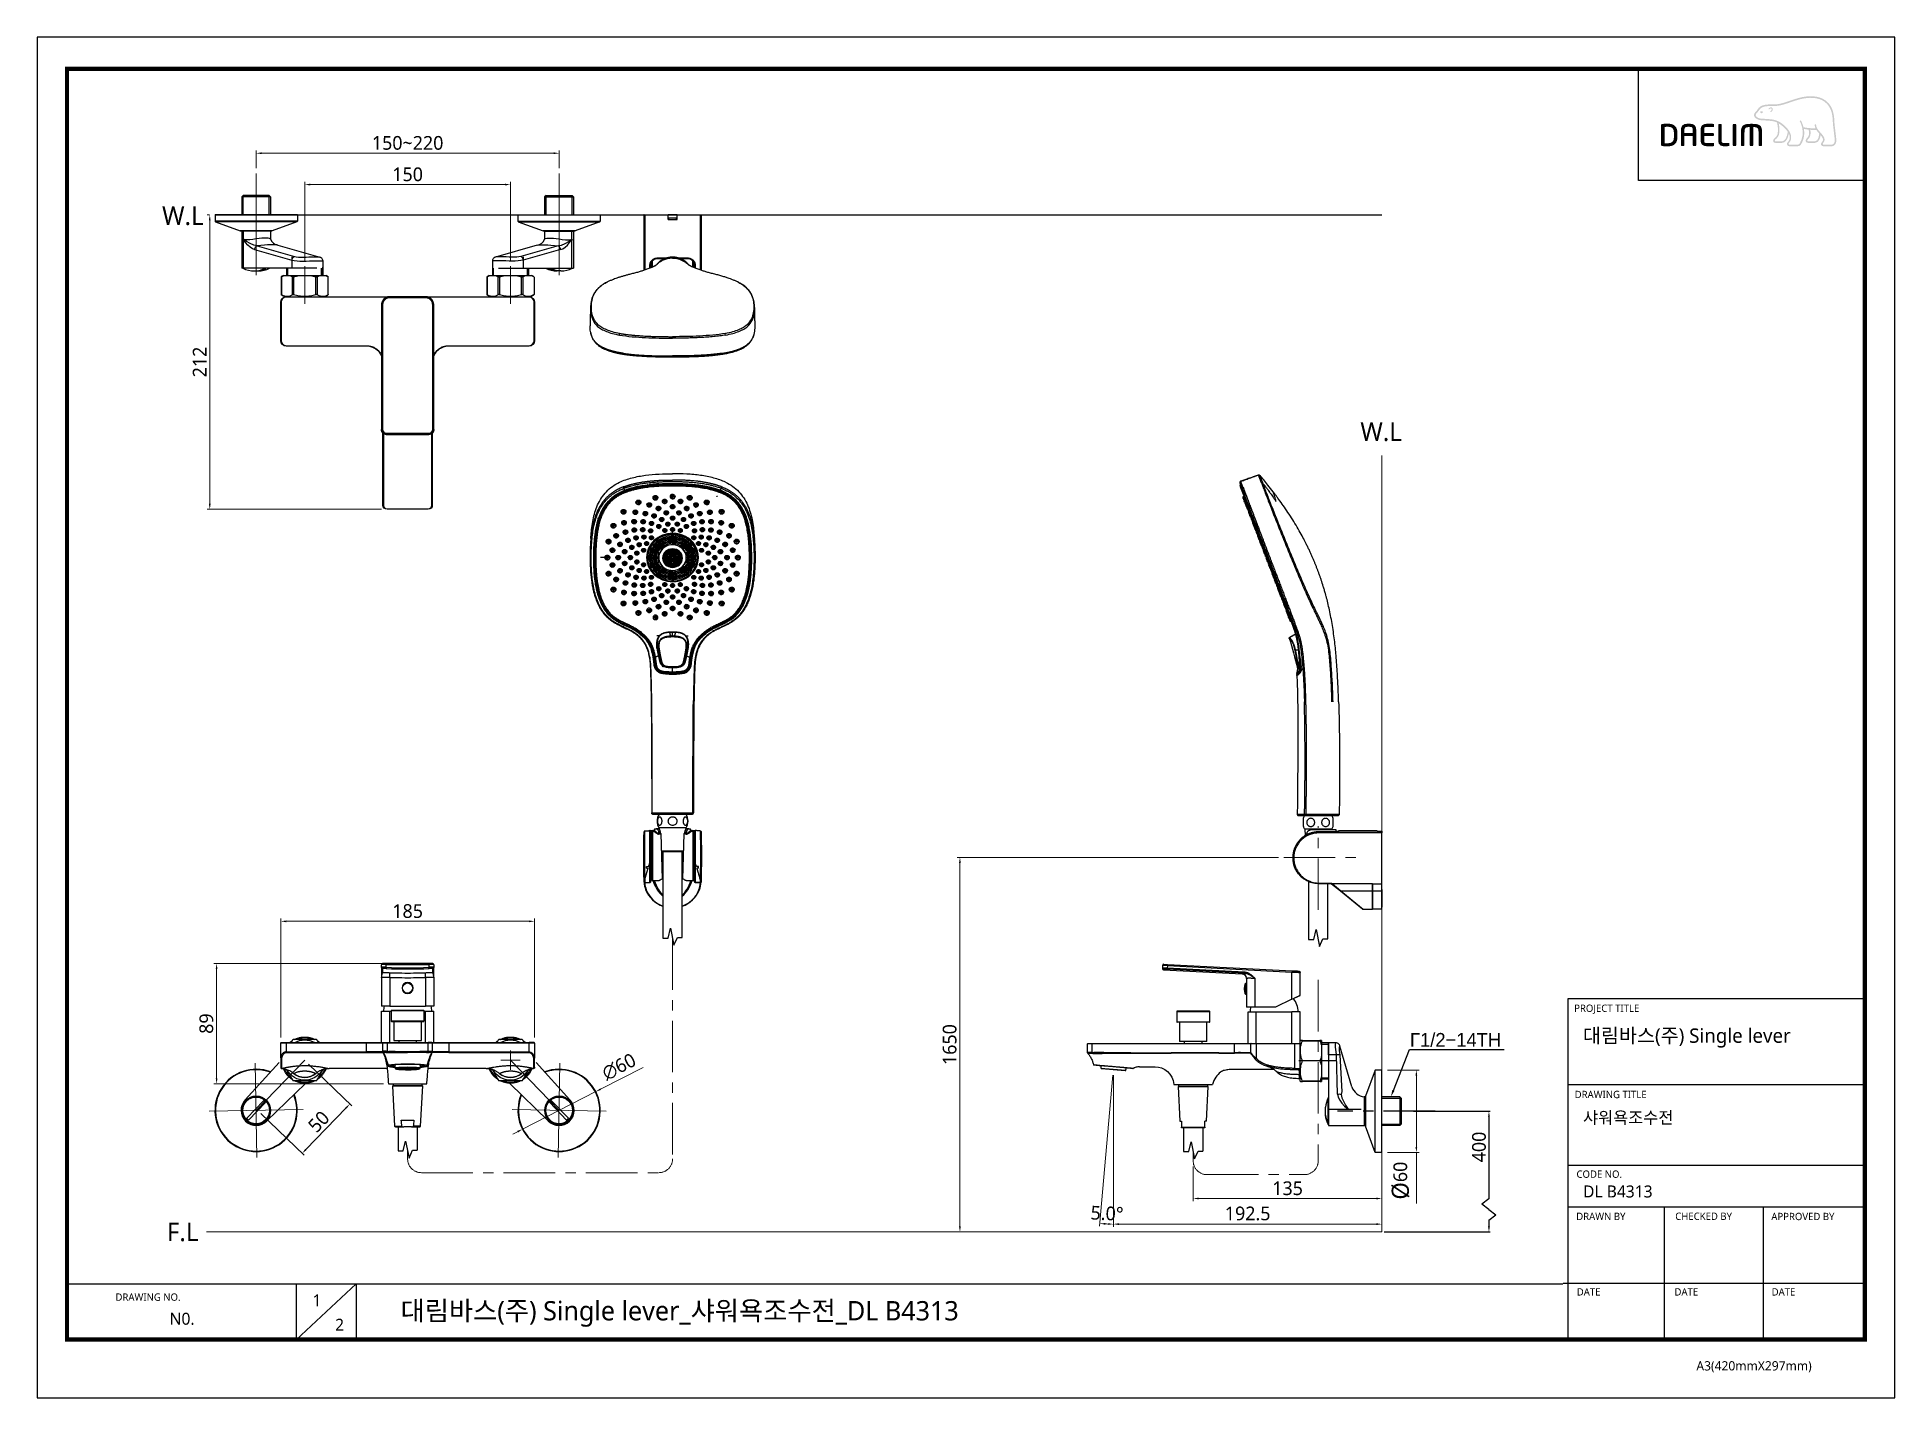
# Model space of a CAD drawing. Extents: x 1777 to 3131, y 3495 to 4487.
import ezdxf
from ezdxf import colors
from ezdxf.entities.mleader import LeaderData, LeaderLine
from ezdxf.math import Vec2, Vec3

# ---------------------------------------------------------------- set-up
doc = ezdxf.new("R2010")
doc.units = 0
doc.header["$LTSCALE"] = 30
doc.header["$MEASUREMENT"] = 0
doc.header["$PDMODE"] = 3
doc.header["$PDSIZE"] = -10
doc.linetypes.add('CENTER', pattern=[2, 1.25, -0.25, 0.25, -0.25])
doc.linetypes.add('CENTER2', pattern=[28.575, 19.05, -3.175, 3.175, -3.175])
doc.layers.get('0').update_dxf_attribs({"linetype": 'CONTINUOUS'})
doc.layers.get('DEFPOINTS').update_dxf_attribs({"linetype": 'CONTINUOUS'})
for name, color, linetype in [('02___PRT_ALL_AXES', 7, 'CONTINUOUS'), ('BODY', 7, 'CONTINUOUS'), ('DEF_LAYER_ASSEM_MEMBER', 7, 'CONTINUOUS')]:
    doc.layers.add(name, color=color, linetype=linetype)
for name, color, linetype, lineweight in [('\\M+5B3DF\\M+5B4E7\\M+5CFDF', 3, 'CONTINUOUS', 9), ('Cneter', 1, 'CENTER2', 13), ('치수선', 7, 'CONTINUOUS', 20)]:
    doc.layers.add(name, color=color, linetype=linetype, lineweight=lineweight)
doc.styles.add('Daelim Dimension', font='NanumGothic.ttf')
doc.styles.get("Standard").update_dxf_attribs({"font": 'SYMBOL'})
doc.dimstyles.new('DEFAULT', dxfattribs={"dimscale": 2, "dimtxt": 2, "dimasz": 2, "dimexe": 0, "dimexo": 2, "dimgap": 1, "dimtad": 1, "dimdec": 1, "dimzin": 9, "dimdsep": 46, "dimtxsty": 'Daelim Dimension', "dimcen": 0.5, "dimclrd": 252, "dimclre": 252, "dimclrt": 3, "dimadec": 1, "dimazin": 0, "dimtfac": 1, "dimtdec": 1, "dimtix": 1, "dimtmove": 0, "dimatfit": 3, "dimfxl": 0, "dimtolj": 1, "dimtzin": 1, "dimlwd": 9, "dimlwe": 9, "dimarcsym": 0})

msp = doc.modelspace()

# ---------------------------------------------------------------- texts
at = {"color": 5, "ltscale": 40, "style": 'Daelim Dimension'}
for s, height, p in [('PROJECT TITLE', 5.3435, (2897.1, 3776.23)), ('DRAWING TITLE', 5.3435, (2897.45, 3713.34)), ('CODE NO.', 5.344, (2898.79, 3655.26)), ('DRAWN BY', 5.344, (2898.58, 3624.46)), ('CHECKED BY', 5.344, (2970.77, 3624.55)), ('APPROVED BY', 5.3435, (3040.79, 3624.38)), ('DRAWING NO.', 5.3435, (1833.84, 3565.6)), ('DATE', 5.344, (2898.99, 3569.38)), ('DATE', 5.344, (2970.21, 3569.38)), ('DATE', 5.344, (3041.04, 3569.38)), ('A3(420mmX297mm)', 6.7441, (2986.18, 3514.8))]:
    msp.add_text(s, height=height, dxfattribs=at).set_placement(p)
at = {"attachment_point": 1, "style": 'Daelim Dimension'}
for s, insert, char_height, width in [('대림바스(주) Single lever', (2903.46, 3764.16), 10.4749, 168.3551), ('샤워욕조수전{\\fGulimChe|b0|i0|c129|p49; }', (2903.55, 3703.53), 8.7446, 147.1623), ('DL B4313', (2903.55, 3649.68), 8.745, 147.1623), ('1', (1977.54, 3570.29), 8.74, 12.204), ('N0. ', (1873.29, 3556.86), 8.745, 54.8578), ('2', (1993.95, 3552.47), 8.74, 12.204)]:
    msp.add_mtext(s, dxfattribs=dict(at, insert=insert, char_height=char_height, width=width))
at = {"color": 7, "ltscale": 0.5, "insert": (2827.75, 3677.73), "char_height": 10, "attachment_point": 5, "rotation": 90, "style": 'Daelim Dimension'}
msp.add_mtext('\\A1;400', dxfattribs=at)
at = {"color": 2, "insert": (2041.63, 3565.36), "char_height": 14.0538, "width": 622.1015, "attachment_point": 1, "style": 'Daelim Dimension'}
msp.add_mtext('대림바스(주) Single lever_샤워욕조수전_DL B4313', dxfattribs=at)
at = {"layer": '치수선', "char_height": 13.5, "attachment_point": 3, "style": 'Daelim Dimension'}
for s, insert in [('W.L', (1898.11, 4363.51)), ('W.L', (2771.55, 4206.06)), ('F.L', (1894.35, 3622.56))]:
    msp.add_mtext_dynamic_manual_height_columns(s, width=20.8931, gutter_width=15, heights=[0], dxfattribs=dict(at, insert=insert))

# ---------------------------------------------------------------- blocks, each defined once
blk = doc.blocks.new('*D35')
at = {"color": 5, "lineweight": 9, "ltscale": 0.5}
for p, q in [((2042.8, 3811.5), (1905.6, 3811.5)), ((1907.6, 3807.5), (1907.6, 3727.8)), ((2029.2, 3723.8), (1905.6, 3723.8))]:
    blk.add_line(p, q, dxfattribs=at)
at = {"color": 5, "ltscale": 0.5}
for points in [[(1906.9, 3807.5), (1908.2, 3807.5), (1907.6, 3811.5)], [(1906.9, 3727.8), (1908.2, 3727.8), (1907.6, 3723.8)]]:
    blk.add_solid(points, dxfattribs=at)
at = {"layer": 'DEFPOINTS', "color": 0, "ltscale": 0.5}
for p in [(2046.8, 3811.5), (1907.6, 3723.8), (2033.2, 3723.8)]:
    blk.add_point(p, dxfattribs=at)
at = {"color": 7, "ltscale": 0.5, "insert": (1900.1, 3767.7), "char_height": 10, "attachment_point": 5, "rotation": 90, "style": 'Daelim Dimension'}
blk.add_mtext('\\A1;89', dxfattribs=at)
blk = doc.blocks.new('*D1')
at = {"color": 5, "lineweight": 9, "ltscale": 0.5}
for p, q in [((1954.3, 3757.5), (1954.3, 3844.3)), ((1958.3, 3842.3), (2135.3, 3842.3)), ((2139.3, 3757.5), (2139.3, 3844.3))]:
    blk.add_line(p, q, dxfattribs=at)
at = {"color": 5, "ltscale": 0.5}
for points in [[(1958.3, 3842.9), (1958.3, 3841.6), (1954.3, 3842.3)], [(2135.3, 3842.9), (2135.3, 3841.6), (2139.3, 3842.3)]]:
    blk.add_solid(points, dxfattribs=at)
at = {"layer": 'DEFPOINTS', "color": 0, "ltscale": 0.5}
for p in [(2139.3, 3842.3), (1954.3, 3753.5), (2139.3, 3753.5)]:
    blk.add_point(p, dxfattribs=at)
at = {"color": 7, "ltscale": 0.5, "insert": (2046.8, 3849.7), "char_height": 10, "attachment_point": 5, "style": 'Daelim Dimension'}
blk.add_mtext('\\A1;185', dxfattribs=at)
blk = doc.blocks.new('*D24')
at = {"color": 5, "lineweight": 9, "ltscale": 0.5}
for p, q in [((1971.8, 4324), (1971.8, 4381.5)), ((1975.8, 4379.5), (2117.8, 4379.5)), ((2121.8, 4324), (2121.8, 4381.5))]:
    blk.add_line(p, q, dxfattribs=at)
at = {"color": 5, "ltscale": 0.5}
for points in [[(1975.8, 4380.1), (1975.8, 4378.8), (1971.8, 4379.5)], [(2117.8, 4380.1), (2117.8, 4378.8), (2121.8, 4379.5)]]:
    blk.add_solid(points, dxfattribs=at)
at = {"layer": 'DEFPOINTS', "color": 0, "ltscale": 0.5}
for p in [(2121.8, 4379.5), (1971.8, 4320), (2121.8, 4320)]:
    blk.add_point(p, dxfattribs=at)
at = {"color": 7, "ltscale": 0.5, "insert": (2046.8, 4386.9), "char_height": 10, "attachment_point": 5, "style": 'Daelim Dimension'}
blk.add_mtext('\\A1;150', dxfattribs=at)
blk = doc.blocks.new('*D25')
at = {"color": 5, "lineweight": 9, "ltscale": 0.5}
for p, q in [((1936.4, 4391.4), (1936.4, 4404.3)), ((1940.4, 4402.3), (2153.2, 4402.3)), ((2157.2, 4391.4), (2157.2, 4404.3))]:
    blk.add_line(p, q, dxfattribs=at)
at = {"color": 5, "ltscale": 0.5}
for points in [[(1940.4, 4403), (1940.4, 4401.7), (1936.4, 4402.3)], [(2153.2, 4403), (2153.2, 4401.7), (2157.2, 4402.3)]]:
    blk.add_solid(points, dxfattribs=at)
at = {"layer": 'DEFPOINTS', "color": 0, "ltscale": 0.5}
for p in [(2157.2, 4402.3), (1936.4, 4387.4), (2157.2, 4387.4)]:
    blk.add_point(p, dxfattribs=at)
at = {"color": 7, "ltscale": 0.5, "insert": (2046.8, 4409.8), "char_height": 10, "attachment_point": 5, "style": 'Daelim Dimension'}
blk.add_mtext('\\A1;150~220', dxfattribs=at)
blk = doc.blocks.new('*D32')
at = {"color": 5, "lineweight": 9, "ltscale": 0.5}
for p, q in [((2681.5, 3888.9), (2447.4, 3888.9)), ((2449.4, 3619.8), (2449.4, 3884.9)), ((2563.6, 3615.8), (2447.4, 3615.8))]:
    blk.add_line(p, q, dxfattribs=at)
at = {"color": 5, "ltscale": 0.5}
for points in [[(2448.7, 3884.9), (2450, 3884.9), (2449.4, 3888.9)], [(2448.7, 3619.8), (2450, 3619.8), (2449.4, 3615.8)]]:
    blk.add_solid(points, dxfattribs=at)
at = {"layer": 'DEFPOINTS', "color": 0, "ltscale": 0.5}
for p in [(2449.4, 3888.9), (2685.5, 3888.9, 0), (2567.6, 3615.8)]:
    blk.add_point(p, dxfattribs=at)
at = {"color": 7, "ltscale": 0.5, "insert": (2441.9, 3752.4), "char_height": 10, "attachment_point": 5, "rotation": 90, "style": 'Daelim Dimension'}
blk.add_mtext('\\A1;1650', dxfattribs=at)
blk = doc.blocks.new('*D29')
at = {"color": 5, "lineweight": 9, "ltscale": 0.5}
for p, q in [((2560.8, 3730), (2551.2, 3619.9)), ((2561.2, 3730), (2561.2, 3619.5))]:
    blk.add_line(p, q, dxfattribs=at)
blk.add_arc((2561.2, 3734.1), 112.6, 267.0346, 267.9654, dxfattribs=at)
at = {"color": 5, "ltscale": 0.5}
for points in [[(2555.3, 3621), (2555.4, 3622.3), (2551.4, 3621.9)], [(2557.2, 3622.2), (2557.2, 3620.9), (2561.2, 3621.5)]]:
    blk.add_solid(points, dxfattribs=at)
at = {"layer": 'DEFPOINTS', "color": 0, "ltscale": 0.5}
for p in [(2561.2, 3734.1), (2561.2, 3734.1), (2561.2, 3734), (2561.2, 3734), (2554.6, 3621.7)]:
    blk.add_point(p, dxfattribs=at)
at = {"color": 7, "ltscale": 0.5, "insert": (2556.6, 3629.3), "char_height": 10, "attachment_point": 5, "rotation": 357.5, "style": 'Daelim Dimension'}
blk.add_mtext('\\A1;5.0°', dxfattribs=at)
blk = doc.blocks.new('*D30')
at = {"color": 5, "lineweight": 9, "ltscale": 0.5}
for p, q in [((2561.2, 3730), (2561.2, 3619.5)), ((2757, 3647.2), (2757, 3619.5)), ((2565.2, 3621.5), (2753, 3621.5))]:
    blk.add_line(p, q, dxfattribs=at)
at = {"color": 5, "ltscale": 0.5}
for points in [[(2565.2, 3622.1), (2565.2, 3620.8), (2561.2, 3621.5)], [(2753, 3622.1), (2753, 3620.8), (2757, 3621.5)]]:
    blk.add_solid(points, dxfattribs=at)
at = {"layer": 'DEFPOINTS', "color": 0, "ltscale": 0.5}
for p in [(2561.2, 3734), (2757, 3651.2), (2757, 3621.5)]:
    blk.add_point(p, dxfattribs=at)
at = {"color": 7, "ltscale": 0.5, "insert": (2659.1, 3629.2), "char_height": 10, "attachment_point": 5, "style": 'Daelim Dimension'}
blk.add_mtext('\\A1;192.5', dxfattribs=at)
blk = doc.blocks.new('*D31')
at = {"color": 5, "lineweight": 9, "ltscale": 0.5}
for p, q in [((2619.4, 3663.6), (2619.4, 3638.2)), ((2757, 3663.6), (2757, 3638.2)), ((2623.4, 3640.2), (2753, 3640.2))]:
    blk.add_line(p, q, dxfattribs=at)
at = {"color": 5, "ltscale": 0.5}
for points in [[(2623.4, 3640.8), (2623.4, 3639.5), (2619.4, 3640.2)], [(2753, 3640.8), (2753, 3639.5), (2757, 3640.2)]]:
    blk.add_solid(points, dxfattribs=at)
at = {"layer": 'DEFPOINTS', "color": 0, "ltscale": 0.5}
for p in [(2619.4, 3667.6), (2757, 3667.6), (2757, 3640.2)]:
    blk.add_point(p, dxfattribs=at)
at = {"color": 7, "ltscale": 0.5, "insert": (2688.2, 3647.6), "char_height": 10, "attachment_point": 5, "style": 'Daelim Dimension'}
blk.add_mtext('\\A1;135', dxfattribs=at)
blk = doc.blocks.new('*D26')
at = {"color": 5, "lineweight": 9, "ltscale": 0.5}
for p, q in [((2218.4, 3735.7), (2187.5, 3719.9)), ((2130.5, 3690.7), (2183.9, 3718.1)), ((2127, 3688.9), (2123.4, 3687.1))]:
    blk.add_line(p, q, dxfattribs=at)
at = {"color": 5, "ltscale": 0.5}
for points in [[(2187.2, 3720.5), (2187.8, 3719.3), (2183.9, 3718.1)], [(2126.7, 3689.5), (2127.3, 3688.3), (2130.5, 3690.7)]]:
    blk.add_solid(points, dxfattribs=at)
at = {"layer": 'DEFPOINTS', "color": 0, "ltscale": 0.5}
for p in [(2183.9, 3718.1), (2130.5, 3690.7)]:
    blk.add_point(p, dxfattribs=at)
at = {"color": 7, "ltscale": 0.5, "insert": (2200.9, 3736.2), "char_height": 10, "attachment_point": 5, "rotation": 27.1137, "style": 'Daelim Dimension'}
blk.add_mtext('\\A1;∅60', dxfattribs=at)
blk = doc.blocks.new('*D28')
at = {"color": 5, "lineweight": 9, "ltscale": 0.5}
for p, q in [((2761, 3733.8), (2784.1, 3733.8)), ((2782.1, 3729.8), (2782.1, 3677.8)), ((2761, 3673.8), (2784.1, 3673.8)), ((2782.1, 3673.8), (2782.1, 3636.6))]:
    blk.add_line(p, q, dxfattribs=at)
at = {"color": 5, "ltscale": 0.5}
for points in [[(2781.4, 3729.8), (2782.7, 3729.8), (2782.1, 3733.8)], [(2781.4, 3677.8), (2782.7, 3677.8), (2782.1, 3673.8)]]:
    blk.add_solid(points, dxfattribs=at)
at = {"layer": 'DEFPOINTS', "color": 0, "ltscale": 0.5}
for p in [(2757, 3733.8), (2757, 3673.8), (2782.1, 3673.8)]:
    blk.add_point(p, dxfattribs=at)
at = {"color": 7, "ltscale": 0.5, "insert": (2764.1, 3653.2), "char_height": 10, "attachment_point": 2, "rotation": 90, "style": 'Daelim Dimension'}
blk.add_mtext('\\A1;{\\H1.25x;\\C256;Ø}60', dxfattribs=at)
blk = doc.blocks.new('*D33')
at = {"color": 5, "lineweight": 9, "ltscale": 0.5}
for p, q in [((1974.6, 3738.2), (2006.1, 3707.7)), ((1939.8, 3702.2), (1971.4, 3671.7)), ((1972.7, 3675.9), (2001.9, 3706.2))]:
    blk.add_line(p, q, dxfattribs=at)
at = {"color": 5, "ltscale": 0.5}
for points in [[(2001.4, 3706.6), (2002.4, 3705.7), (2004.7, 3709.1)], [(1972.2, 3676.4), (1973.2, 3675.5), (1969.9, 3673.1)]]:
    blk.add_solid(points, dxfattribs=at)
at = {"layer": 'DEFPOINTS', "color": 0, "ltscale": 0.5}
for p in [(1971.7, 3741), (1936.9, 3705), (2004.7, 3709.1)]:
    blk.add_point(p, dxfattribs=at)
at = {"color": 7, "ltscale": 0.5, "insert": (1982, 3696.2), "char_height": 10, "attachment_point": 5, "rotation": 46, "style": 'Daelim Dimension'}
blk.add_mtext('\\A1;50', dxfattribs=at)
blk = doc.blocks.new('*D34')
at = {"color": 5, "lineweight": 9, "ltscale": 0.5}
for p, q in [((1902.4, 4357.4), (1900.6, 4357.4)), ((1902.6, 4353.4), (1902.6, 4146.7)), ((2027.8, 4142.7), (1900.6, 4142.7))]:
    blk.add_line(p, q, dxfattribs=at)
at = {"color": 5, "ltscale": 0.5}
for points in [[(1901.9, 4353.4), (1903.2, 4353.4), (1902.6, 4357.4)], [(1901.9, 4146.7), (1903.2, 4146.7), (1902.6, 4142.7)]]:
    blk.add_solid(points, dxfattribs=at)
at = {"layer": 'DEFPOINTS', "color": 0, "ltscale": 0.5}
for p in [(1906.4, 4357.4), (1902.6, 4142.7), (2031.8, 4142.7)]:
    blk.add_point(p, dxfattribs=at)
at = {"color": 7, "ltscale": 0.5, "insert": (1895.2, 4250.1), "char_height": 10, "attachment_point": 5, "rotation": 90, "style": 'Daelim Dimension'}
blk.add_mtext('\\A1;212', dxfattribs=at)

# ---------------------------------------------------------------- dimensions: what is measured, and where the dimension line sits
at = {"color": 5, "ltscale": 0.5}
dim = msp.add_linear_dim(base=(2157.16, 4402.35), p1=(1936.44, 4387.44), p2=(2157.16, 4387.44), text='150~220', dimstyle='DEFAULT', override={"dimtxt": 5, "dimexe": 1, "dimclrd": 5, "dimclre": 5, "dimclrt": 7}, dxfattribs=at)
dim.commit()
dim.dimension.update_dxf_attribs({"geometry": '*D25', "text_midpoint": (2046.8, 4409.79)})
for base, p1, p2, override, picture, middle in [((2121.8, 4379.45), (1971.8, 4320.04), (2121.8, 4320.04), {"dimtxt": 5, "dimexe": 1, "dimclrd": 5, "dimclre": 5, "dimclrt": 7}, '*D24', (2046.8, 4386.88)), ((2139.3, 3842.26), (1954.3, 3753.54), (2139.3, 3753.54), {"dimtxt": 5, "dimexe": 1, "dimdec": 0, "dimclrd": 5, "dimclre": 5, "dimclrt": 7}, '*D1', (2046.8, 3849.7))]:
    dim = msp.add_linear_dim(base=base, p1=p1, p2=p2, dimstyle='DEFAULT', override=override, dxfattribs=at)
    dim.commit()
    dim.dimension.update_dxf_attribs({"geometry": picture, "text_midpoint": middle})
for base, p1, p2, text, picture, middle in [((1902.57, 4142.69), (1906.44, 4357.44), (2031.8, 4142.69), '212', '*D34', (1895.17, 4250.07)), ((2449.38, 3888.89), (2567.64, 3615.83), (2685.45, 3888.89, 0), '1650', '*D32', (2441.93, 3752.36)), ((1907.55, 3723.84), (2046.8, 3811.55), (2033.16, 3723.84), '89', '*D35', (1900.11, 3767.69))]:
    dim = msp.add_linear_dim(base=base, p1=p1, p2=p2, angle=90, text=text, dimstyle='DEFAULT', override={"dimtxt": 5, "dimexe": 1, "dimdec": 0, "dimclrd": 5, "dimclre": 5, "dimclrt": 7}, dxfattribs=at)
    dim.commit()
    dim.dimension.update_dxf_attribs({"geometry": picture, "text_midpoint": middle})
dim = msp.add_aligned_dim(p1=(1936.92, 3704.97), p2=(1971.67, 3740.96), distance=-45.92, dimstyle='DEFAULT', override={"dimtxt": 5, "dimexe": 1, "dimdec": 0, "dimclrd": 5, "dimclre": 5, "dimclrt": 7}, dxfattribs=at)
dim.commit()
dim.dimension.update_dxf_attribs({"geometry": '*D33', "text_midpoint": (1981.98, 3696.23)})
dim = msp.add_diameter_dim_2p(p1=(2130.52, 3690.73), p2=(2183.93, 3718.08), dimstyle='DEFAULT', override={"dimtxt": 5, "dimexe": 1, "dimdec": 0, "dimclrd": 5, "dimclre": 5, "dimclrt": 7}, dxfattribs=at)
dim.commit()
dim.dimension.update_dxf_attribs({"geometry": '*D26', "text_midpoint": (2200.9, 3736.19)})
dim = msp.add_angular_dim_2l(base=(2554.6418, 3621.6705), line1=((2561.1917, 3734.1273), (2561.183, 3734.0277)), line2=((2561.1917, 3734.1273), (2561.1917, 3734.0273)), dimstyle='DEFAULT', override={"dimtxt": 5, "dimexe": 1, "dimdec": 0, "dimclrd": 5, "dimclre": 5, "dimclrt": 7}, dxfattribs=at)
dim.commit()
dim.dimension.update_dxf_attribs({"geometry": '*D29', "text_midpoint": (2556.6134, 3629.2665)})
for base, p1, p2, text, picture, middle in [((2757, 3621.46), (2561.19, 3734.03), (2757, 3651.19), '192.5', '*D30', (2659.1, 3621.46)), ((2757, 3640.16), (2619.41, 3667.58), (2757, 3667.58), '135', '*D31', (2688.21, 3640.16))]:
    dim = msp.add_linear_dim(base=base, p1=p1, p2=p2, text=text, dimstyle='DEFAULT', override={"dimtxt": 5, "dimexe": 1, "dimdec": 0, "dimclrd": 5, "dimclre": 5, "dimclrt": 7}, dxfattribs=at)
    dim.commit()
    dim.dimension.update_dxf_attribs({"geometry": picture, "text_midpoint": middle, "dimtype": 160})
dim = msp.add_linear_dim(base=(2782.05, 3673.8), p1=(2757, 3733.8), p2=(2757, 3673.8), angle=270, text='{\\H1.25x;\\C256;Ø}<>', dimstyle='DEFAULT', override={"dimtxt": 5, "dimexe": 1, "dimclrd": 5, "dimclre": 5, "dimclrt": 7}, dxfattribs=at)
dim.commit()
dim.dimension.update_dxf_attribs({"geometry": '*D28', "text_midpoint": (2782.05, 3653.18), "dimtype": 160})

# ---------------------------------------------------------------- hatches: boundary and pattern name
h = msp.add_hatch(color=5)
edge = h.paths.add_edge_path()
edge.add_spline(control_points=[(3082.48, 4438.84), (3077.62, 4444.29), (3070.05, 4444.35), (3064.54, 4443.44)], knot_values=[4, 4, 4, 4, 5, 5, 5, 5], degree=3, periodic=0)
edge.add_spline(control_points=[(3064.54, 4443.44), (3061.19, 4442.89), (3057.94, 4441.78), (3054.81, 4440.72)], knot_values=[5, 5, 5, 5, 6, 6, 6, 6], degree=3, periodic=0)
edge.add_spline(control_points=[(3054.81, 4440.72), (3052.21, 4439.82), (3049.5, 4438.9), (3046.79, 4438.31)], knot_values=[6, 6, 6, 6, 7, 7, 7, 7], degree=3, periodic=0)
edge.add_spline(control_points=[(3046.79, 4438.31), (3044.91, 4437.91), (3042.54, 4437.9), (3040.46, 4437.89)], knot_values=[7, 7, 7, 7, 8, 8, 8, 8], degree=3, periodic=0)
edge.add_spline(control_points=[(3040.46, 4437.89), (3040.46, 4437.89), (3038.47, 4437.86), (3038.47, 4437.86)], knot_values=[8.00001, 8.00001, 8.00001, 8.00001, 9, 9, 9, 9], degree=3, periodic=0)
edge.add_spline(control_points=[(3038.47, 4437.86), (3034.55, 4437.76), (3031.87, 4436.41), (3030.53, 4433.83)], knot_values=[9, 9, 9, 9, 10, 10, 10, 10], degree=3, periodic=0)
edge.add_spline(control_points=[(3030.53, 4433.83), (3030.53, 4433.83), (3030.47, 4433.72), (3030.47, 4433.72)], knot_values=[10.00001, 10.00001, 10.00001, 10.00001, 11, 11, 11, 11], degree=3, periodic=0)
edge.add_spline(control_points=[(3030.47, 4433.72), (3030.25, 4433.35), (3029.96, 4433.02), (3029.62, 4432.7)], knot_values=[11, 11, 11, 11, 12, 12, 12, 12], degree=3, periodic=0)
edge.add_spline(control_points=[(3029.62, 4432.7), (3029.26, 4432.35), (3028.89, 4431.99), (3028.64, 4431.52)], knot_values=[12, 12, 12, 12, 13, 13, 13, 13], degree=3, periodic=0)
edge.add_spline(control_points=[(3028.64, 4431.52), (3028.13, 4430.64), (3028.08, 4429.75), (3028.51, 4428.93)], knot_values=[13, 13, 13, 13, 14, 14, 14, 14], degree=3, periodic=0)
edge.add_spline(control_points=[(3028.51, 4428.93), (3029.35, 4427.36), (3031.72, 4426.52), (3033.13, 4426.41), (3033.13, 4426.41), (3035.24, 4426.28), (3035.24, 4426.28)], knot_values=[14, 14, 14, 14, 15, 15, 15, 16, 16, 16, 16], degree=3, periodic=0)
edge.add_spline(control_points=[(3035.24, 4426.28), (3037.48, 4426.15), (3040.27, 4425.99), (3041.92, 4425.69)], knot_values=[16, 16, 16, 16, 17, 17, 17, 17], degree=3, periodic=0)
edge.add_spline(control_points=[(3041.92, 4425.69), (3042.97, 4425.51), (3043.98, 4425.18), (3044.92, 4424.75)], knot_values=[17, 17, 17, 17, 18, 18, 18, 18], degree=3, periodic=0)
edge.add_spline(control_points=[(3044.92, 4424.75), (3044.97, 4424.65), (3045.81, 4421.59), (3045.63, 4418.21)], knot_values=[18, 18, 18, 18, 19, 19, 19, 19], degree=3, periodic=0)
edge.add_spline(control_points=[(3045.63, 4418.21), (3045.49, 4415.14), (3044.12, 4414.07), (3043.16, 4413.28)], knot_values=[19, 19, 19, 19, 20, 20, 20, 20], degree=3, periodic=0)
edge.add_spline(control_points=[(3043.16, 4413.28), (3043.15, 4413.27), (3042.2, 4412.54), (3042.14, 4411.62)], knot_values=[20, 20, 20, 20, 21, 21, 21, 21], degree=3, periodic=0)
edge.add_spline(control_points=[(3042.14, 4411.62), (3042.09, 4411.13), (3042.22, 4410.68), (3042.52, 4410.38)], knot_values=[21, 21, 21, 21, 22, 22, 22, 22], degree=3, periodic=0)
edge.add_spline(control_points=[(3042.52, 4410.38), (3042.85, 4410.02), (3043.33, 4409.85), (3043.96, 4409.85), (3043.96, 4409.85), (3048.21, 4409.85), (3048.21, 4409.85)], knot_values=[22, 22, 22, 22, 23, 23, 23, 24, 24, 24, 24], degree=3, periodic=0)
edge.add_spline(control_points=[(3048.21, 4409.85), (3051.7, 4409.85), (3053.17, 4413.92), (3053.54, 4416.76)], knot_values=[24, 24, 24, 24, 25, 25, 25, 25], degree=3, periodic=0)
edge.add_spline(control_points=[(3053.54, 4416.76), (3054.57, 4414.73), (3054.55, 4412.43), (3053.24, 4410.97)], knot_values=[25, 25, 25, 25, 26, 26, 26, 26], degree=3, periodic=0)
edge.add_spline(control_points=[(3053.24, 4410.97), (3053.24, 4410.97), (3052.1, 4409.92), (3052.23, 4408.91)], knot_values=[26.00001, 26.00001, 26.00001, 26.00001, 27, 27, 27, 27], degree=3, periodic=0)
edge.add_spline(control_points=[(3052.23, 4408.91), (3052.34, 4407.85), (3053.22, 4407.43), (3053.94, 4407.43), (3053.94, 4407.43), (3059.99, 4407.43), (3059.99, 4407.43)], knot_values=[27, 27, 27, 27, 28, 28, 28, 29, 29, 29, 29], degree=3, periodic=0)
edge.add_spline(control_points=[(3059.99, 4407.43), (3061.06, 4407.43), (3061.91, 4407.91), (3062.48, 4408.84)], knot_values=[29, 29, 29, 29, 30, 30, 30, 30], degree=3, periodic=0)
edge.add_spline(control_points=[(3062.48, 4408.84), (3064.95, 4412.91), (3065.08, 4416.93), (3064.54, 4420.05)], knot_values=[30, 30, 30, 30, 31, 31, 31, 31], degree=3, periodic=0)
edge.add_spline(control_points=[(3064.54, 4420.05), (3065.27, 4419.9), (3066.51, 4419.67), (3068.02, 4419.51)], knot_values=[31, 31, 31, 31, 32, 32, 32, 32], degree=3, periodic=0)
edge.add_spline(control_points=[(3068.02, 4419.51), (3068.11, 4419.08), (3068.28, 4418.13), (3068.28, 4418.13)], knot_values=[32, 32, 32, 32, 33, 33, 33, 33], degree=3, periodic=0)
edge.add_spline(control_points=[(3068.28, 4418.13), (3068.31, 4417.77), (3068.31, 4417.45), (3068.31, 4417.14)], knot_values=[33, 33, 33, 33, 34, 34, 34, 34], degree=3, periodic=0)
edge.add_spline(control_points=[(3068.31, 4417.14), (3068.31, 4414.79), (3067.27, 4413.78), (3066.69, 4413.2)], knot_values=[34, 34, 34, 34, 35, 35, 35, 35], degree=3, periodic=0)
edge.add_spline(control_points=[(3066.69, 4413.2), (3066.67, 4413.2), (3065.88, 4412.39), (3065.78, 4411.71)], knot_values=[35, 35, 35, 35, 36, 36, 36, 36], degree=3, periodic=0)
edge.add_spline(control_points=[(3065.78, 4411.71), (3065.78, 4411.71), (3065.62, 4411.01), (3066.22, 4410.39)], knot_values=[36.00001, 36.00001, 36.00001, 36.00001, 37, 37, 37, 37], degree=3, periodic=0)
edge.add_spline(control_points=[(3066.22, 4410.39), (3066.56, 4410.04), (3067.1, 4409.85), (3067.81, 4409.85), (3067.81, 4409.85), (3072.51, 4409.85), (3072.51, 4409.85)], knot_values=[37, 37, 37, 37, 38, 38, 38, 39, 39, 39, 39], degree=3, periodic=0)
edge.add_spline(control_points=[(3072.51, 4409.85), (3075.52, 4409.85), (3076.44, 4413.57), (3076.74, 4415.48)], knot_values=[39, 39, 39, 39, 40, 40, 40, 40], degree=3, periodic=0)
edge.add_spline(control_points=[(3076.74, 4415.48), (3077.28, 4414.8), (3077.89, 4413.99), (3078.25, 4413.2)], knot_values=[40, 40, 40, 40, 41, 41, 41, 41], degree=3, periodic=0)
edge.add_spline(control_points=[(3078.25, 4413.2), (3078.5, 4412.68), (3078.54, 4412.09), (3078.35, 4411.53)], knot_values=[41, 41, 41, 41, 42, 42, 42, 42], degree=3, periodic=0)
edge.add_spline(control_points=[(3078.35, 4411.53), (3078.05, 4410.54), (3076.78, 4409.82), (3077.04, 4408.63)], knot_values=[42, 42, 42, 42, 43, 43, 43, 43], degree=3, periodic=0)
edge.add_spline(control_points=[(3077.04, 4408.63), (3077.26, 4407.7), (3078.03, 4407.43), (3078.83, 4407.43), (3078.83, 4407.43), (3084.86, 4407.43), (3084.86, 4407.43)], knot_values=[43, 43, 43, 43, 44, 44, 44, 45, 45, 45, 45], degree=3, periodic=0)
edge.add_spline(control_points=[(3084.86, 4407.43), (3084.91, 4407.43), (3086.12, 4407.41), (3087.09, 4408.44)], knot_values=[45, 45, 45, 45, 46, 46, 46, 46], degree=3, periodic=0)
edge.add_spline(control_points=[(3087.09, 4408.44), (3087.99, 4409.42), (3088.34, 4410.87), (3088.13, 4412.89)], knot_values=[46, 46, 46, 46, 47, 47, 47, 47], degree=3, periodic=0)
edge.add_spline(control_points=[(3088.13, 4412.89), (3088.13, 4412.89), (3087.22, 4420.78), (3087.22, 4420.78)], knot_values=[0, 0, 0, 0, 1, 1, 1, 1], degree=3, periodic=0)
edge.add_spline(control_points=[(3087.22, 4420.78), (3086.89, 4423.07), (3086.84, 4424.3), (3086.78, 4425.52), (3086.78, 4425.52), (3086.56, 4428.63), (3086.56, 4428.63)], knot_values=[1, 1, 1, 1, 2, 2, 2, 3, 3, 3, 3], degree=3, periodic=0)
edge.add_spline(control_points=[(3086.56, 4428.63), (3086.1, 4432.89), (3084.72, 4436.32), (3082.48, 4438.84)], knot_values=[3, 3, 3, 3, 4, 4, 4, 4], degree=3, periodic=0)
edge = h.paths.add_edge_path(flags=16)
edge.add_spline(control_points=[(3047.04, 4437.18), (3049.82, 4437.78), (3052.56, 4438.72), (3055.19, 4439.62)], knot_values=[31, 31, 31, 31, 32, 32, 32, 32], degree=3, periodic=0)
edge.add_spline(control_points=[(3055.19, 4439.62), (3058.27, 4440.68), (3061.47, 4441.76), (3064.74, 4442.31)], knot_values=[32, 32, 32, 32, 33, 33, 33, 33], degree=3, periodic=0)
edge.add_spline(control_points=[(3064.74, 4442.31), (3069.95, 4443.17), (3077.11, 4443.12), (3081.6, 4438.08)], knot_values=[33, 33, 33, 33, 34, 34, 34, 34], degree=3, periodic=0)
edge.add_spline(control_points=[(3081.6, 4438.08), (3083.68, 4435.74), (3084.97, 4432.52), (3085.4, 4428.51), (3085.4, 4428.51), (3085.62, 4425.47), (3085.62, 4425.47)], knot_values=[34, 34, 34, 34, 35, 35, 35, 36, 36, 36, 36], degree=3, periodic=0)
edge.add_spline(control_points=[(3085.62, 4425.47), (3085.68, 4424.23), (3085.75, 4422.96), (3086.07, 4420.63), (3086.07, 4420.63), (3086.98, 4412.76), (3086.98, 4412.76)], knot_values=[36, 36, 36, 36, 37, 37, 37, 38, 38, 38, 38], degree=3, periodic=0)
edge.add_spline(control_points=[(3086.98, 4412.76), (3087.13, 4411.12), (3086.88, 4409.96), (3086.25, 4409.25)], knot_values=[38, 38, 38, 38, 39, 39, 39, 39], degree=3, periodic=0)
edge.add_spline(control_points=[(3086.25, 4409.25), (3085.66, 4408.58), (3084.91, 4408.58), (3084.86, 4408.58), (3084.86, 4408.58), (3078.94, 4408.58), (3078.94, 4408.58)], knot_values=[0, 0, 0, 0, 1, 1, 1, 2, 2, 2, 2], degree=3, periodic=0)
edge.add_spline(control_points=[(3078.94, 4408.58), (3078.57, 4408.58), (3078.29, 4408.73), (3078.29, 4409.16)], knot_values=[2, 2, 2, 2, 3, 3, 3, 3], degree=3, periodic=0)
edge.add_spline(control_points=[(3078.29, 4409.16), (3078.29, 4409.78), (3079.08, 4410.29), (3079.38, 4411.09)], knot_values=[3, 3, 3, 3, 4, 4, 4, 4], degree=3, periodic=0)
edge.add_spline(control_points=[(3079.38, 4411.09), (3079.72, 4411.94), (3079.68, 4412.87), (3079.3, 4413.7)], knot_values=[4, 4, 4, 4, 5, 5, 5, 5], degree=3, periodic=0)
edge.add_spline(control_points=[(3079.3, 4413.7), (3078.59, 4415.19), (3077.54, 4416.37), (3076.53, 4417.51)], knot_values=[5, 5, 5, 5, 6, 6, 6, 6], degree=3, periodic=0)
edge.add_spline(control_points=[(3076.53, 4417.51), (3075.09, 4419.12), (3073.55, 4420.67), (3073.45, 4422.89)], knot_values=[6, 6, 6, 6, 7, 7, 7, 7], degree=3, periodic=0)
edge.add_spline(control_points=[(3073.45, 4422.89), (3073.42, 4423.21), (3073.28, 4423.52), (3072.96, 4423.51)], knot_values=[7, 7, 7, 7, 8, 8, 8, 8], degree=3, periodic=0)
edge.add_spline(control_points=[(3072.96, 4423.51), (3072.65, 4423.5), (3072.43, 4423.21), (3072.44, 4422.8)], knot_values=[8, 8, 8, 8, 9, 9, 9, 9], degree=3, periodic=0)
edge.add_spline(control_points=[(3072.44, 4422.8), (3072.51, 4421.95), (3072.73, 4421.18), (3073.02, 4420.48)], knot_values=[9, 9, 9, 9, 10, 10, 10, 10], degree=3, periodic=0)
edge.add_spline(control_points=[(3073.02, 4420.48), (3069.12, 4420.31), (3065.2, 4421.09), (3064.26, 4421.28)], knot_values=[10, 10, 10, 10, 11, 11, 11, 11], degree=3, periodic=0)
edge.add_spline(control_points=[(3064.26, 4421.28), (3063.58, 4424.08), (3062.45, 4425.88), (3062.44, 4425.92)], knot_values=[11, 11, 11, 11, 12, 12, 12, 12], degree=3, periodic=0)
edge.add_spline(control_points=[(3062.44, 4425.92), (3062.26, 4426.21), (3061.97, 4426.3), (3061.75, 4426.16)], knot_values=[12, 12, 12, 12, 13, 13, 13, 13], degree=3, periodic=0)
edge.add_spline(control_points=[(3061.75, 4426.16), (3061.52, 4426.03), (3061.47, 4425.69), (3061.64, 4425.42)], knot_values=[13, 13, 13, 13, 14, 14, 14, 14], degree=3, periodic=0)
edge.add_spline(control_points=[(3061.64, 4425.42), (3061.69, 4425.34), (3066.33, 4417.45), (3061.49, 4409.42)], knot_values=[14, 14, 14, 14, 15, 15, 15, 15], degree=3, periodic=0)
edge.add_spline(control_points=[(3061.49, 4409.42), (3061.14, 4408.85), (3060.66, 4408.58), (3059.99, 4408.58), (3059.99, 4408.58), (3053.96, 4408.58), (3053.96, 4408.58)], knot_values=[15, 15, 15, 15, 16, 16, 16, 17, 17, 17, 17], degree=3, periodic=0)
edge.add_spline(control_points=[(3053.96, 4408.58), (3053.72, 4408.58), (3053.35, 4408.75), (3053.35, 4409.16)], knot_values=[17, 17, 17, 17, 18, 18, 18, 18], degree=3, periodic=0)
edge.add_spline(control_points=[(3053.35, 4409.16), (3053.35, 4409.58), (3053.93, 4410.2), (3053.93, 4410.2)], knot_values=[18, 18, 18, 18, 19, 19, 19, 19], degree=3, periodic=0)
edge.add_spline(control_points=[(3053.93, 4410.2), (3056.35, 4412.91), (3055.13, 4417.13), (3052.79, 4419.92)], knot_values=[19, 19, 19, 19, 20, 20, 20, 20], degree=3, periodic=0)
edge.add_spline(control_points=[(3052.79, 4419.92), (3050.53, 4422.62), (3046.84, 4426), (3042.12, 4426.84)], knot_values=[20, 20, 20, 20, 21, 21, 21, 21], degree=3, periodic=0)
edge.add_spline(control_points=[(3042.12, 4426.84), (3040.42, 4427.14), (3037.58, 4427.31), (3035.3, 4427.44), (3035.3, 4427.44), (3033.22, 4427.56), (3033.22, 4427.56)], knot_values=[21, 21, 21, 21, 22, 22, 22, 23, 23, 23, 23], degree=3, periodic=0)
edge.add_spline(control_points=[(3033.22, 4427.56), (3032.06, 4427.65), (3030.15, 4428.35), (3029.54, 4429.47)], knot_values=[23, 23, 23, 23, 24, 24, 24, 24], degree=3, periodic=0)
edge.add_spline(control_points=[(3029.54, 4429.47), (3029.29, 4429.93), (3029.32, 4430.42), (3029.66, 4430.94)], knot_values=[24, 24, 24, 24, 25, 25, 25, 25], degree=3, periodic=0)
edge.add_spline(control_points=[(3029.66, 4430.94), (3029.85, 4431.28), (3030.15, 4431.58), (3030.46, 4431.89)], knot_values=[25, 25, 25, 25, 26, 26, 26, 26], degree=3, periodic=0)
edge.add_spline(control_points=[(3030.46, 4431.89), (3030.81, 4432.26), (3031.18, 4432.64), (3031.48, 4433.15)], knot_values=[26, 26, 26, 26, 27, 27, 27, 27], degree=3, periodic=0)
edge.add_spline(control_points=[(3031.48, 4433.15), (3031.48, 4433.15), (3031.57, 4433.3), (3031.57, 4433.3)], knot_values=[27.00001, 27.00001, 27.00001, 27.00001, 28, 28, 28, 28], degree=3, periodic=0)
edge.add_spline(control_points=[(3031.57, 4433.3), (3032.72, 4435.48), (3035.02, 4436.62), (3038.51, 4436.71)], knot_values=[28, 28, 28, 28, 29, 29, 29, 29], degree=3, periodic=0)
edge.add_spline(control_points=[(3038.51, 4436.71), (3038.51, 4436.71), (3040.46, 4436.73), (3040.46, 4436.73)], knot_values=[29.00001, 29.00001, 29.00001, 29.00001, 30, 30, 30, 30], degree=3, periodic=0)
edge.add_spline(control_points=[(3040.46, 4436.73), (3042.59, 4436.75), (3045.04, 4436.75), (3047.04, 4437.18)], knot_values=[30, 30, 30, 30, 31, 31, 31, 31], degree=3, periodic=0)
edge = h.paths.add_edge_path(flags=0)
edge.add_spline(control_points=[(3041.3, 4435.56), (3041.7, 4435.25), (3041.96, 4434.8), (3041.89, 4434.26)], knot_values=[8, 8, 8, 8, 9, 9, 9, 9], degree=3, periodic=0)
edge.add_spline(control_points=[(3041.89, 4434.26), (3041.81, 4433.49), (3041.14, 4432.65), (3040.63, 4432.4)], knot_values=[7, 7, 7, 7, 8, 8, 8, 8], degree=3, periodic=0)
edge.add_spline(control_points=[(3040.63, 4432.4), (3040.46, 4432.33), (3040.23, 4432.37), (3040.16, 4432.54)], knot_values=[6, 6, 6, 6, 7, 7, 7, 7], degree=3, periodic=0)
edge.add_spline(control_points=[(3040.16, 4432.54), (3040.07, 4432.72), (3040.18, 4432.93), (3040.35, 4433.04)], knot_values=[5, 5, 5, 5, 6, 6, 6, 6], degree=3, periodic=0)
edge.add_spline(control_points=[(3040.35, 4433.04), (3040.63, 4433.21), (3041.06, 4433.77), (3041.11, 4434.25)], knot_values=[4, 4, 4, 4, 5, 5, 5, 5], degree=3, periodic=0)
edge.add_spline(control_points=[(3041.11, 4434.25), (3041.14, 4434.54), (3041.06, 4434.77), (3040.82, 4434.94)], knot_values=[3, 3, 3, 3, 4, 4, 4, 4], degree=3, periodic=0)
edge.add_spline(control_points=[(3040.82, 4434.94), (3040.2, 4435.38), (3039.48, 4434.52), (3039.4, 4434.46)], knot_values=[2, 2, 2, 2, 3, 3, 3, 3], degree=3, periodic=0)
edge.add_spline(control_points=[(3039.4, 4434.46), (3039.27, 4434.31), (3039.04, 4434.27), (3038.91, 4434.39)], knot_values=[1, 1, 1, 1, 2, 2, 2, 2], degree=3, periodic=0)
edge.add_spline(control_points=[(3038.91, 4434.39), (3038.75, 4434.52), (3038.78, 4434.75), (3038.91, 4434.91)], knot_values=[0, 0, 0, 0, 1, 1, 1, 1], degree=3, periodic=0)
edge.add_spline(control_points=[(3038.91, 4434.91), (3039.3, 4435.32), (3040.35, 4436.21), (3041.3, 4435.56)], knot_values=[9, 9, 9, 9, 10, 10, 10, 10], degree=3, periodic=0)
edge = h.paths.add_edge_path(flags=16)
edge.add_spline(control_points=[(3046.72, 4418.16), (3046.84, 4420.6), (3046.48, 4422.84), (3046.21, 4424.08), (3046.21, 4424.08), (3050, 4421.91), (3052.77, 4418.02)], knot_values=[5, 5, 5, 5, 6, 6, 6, 7, 7, 7, 7], degree=3, periodic=0)
edge.add_spline(control_points=[(3052.77, 4418.02), (3052.56, 4416.37), (3051.63, 4410.94), (3048.21, 4410.94), (3048.21, 4410.94), (3043.96, 4410.94), (3043.96, 4410.94)], knot_values=[0, 0, 0, 0, 1, 1, 1, 2, 2, 2, 2], degree=3, periodic=0)
edge.add_spline(control_points=[(3043.96, 4410.94), (3043.64, 4410.94), (3043.28, 4411.2), (3043.28, 4411.61)], knot_values=[2, 2, 2, 2, 3, 3, 3, 3], degree=3, periodic=0)
edge.add_spline(control_points=[(3043.28, 4411.61), (3043.28, 4412.02), (3043.81, 4412.43), (3043.86, 4412.44)], knot_values=[3, 3, 3, 3, 4, 4, 4, 4], degree=3, periodic=0)
edge.add_spline(control_points=[(3043.86, 4412.44), (3044.92, 4413.29), (3046.54, 4414.6), (3046.72, 4418.16)], knot_values=[4, 4, 4, 4, 5, 5, 5, 5], degree=3, periodic=0)
edge = h.paths.add_edge_path(flags=0)
edge.add_spline(control_points=[(3034.79, 4432.64), (3034.79, 4432.64), (3034.92, 4432.58), (3034.72, 4432.34)], knot_values=[1.00001, 1.00001, 1.00001, 1.00001, 2, 2, 2, 2], degree=3, periodic=0)
edge.add_spline(control_points=[(3034.72, 4432.34), (3034.21, 4431.62), (3033.69, 4431.47), (3033.69, 4431.47)], knot_values=[2, 2, 2, 2, 2.99999, 2.99999, 2.99999, 2.99999], degree=3, periodic=0)
edge.add_spline(control_points=[(3033.69, 4431.47), (3033.69, 4431.47), (3033.31, 4431.33), (3033.09, 4431.59)], knot_values=[3.00001, 3.00001, 3.00001, 3.00001, 4, 4, 4, 4], degree=3, periodic=0)
edge.add_spline(control_points=[(3033.09, 4431.59), (3032.66, 4432.1), (3032.63, 4432.39), (3032.63, 4432.39), (3032.63, 4432.39), (3032.6, 4432.61), (3032.81, 4432.66)], knot_values=[4, 4, 4, 4, 5, 5, 5, 6, 6, 6, 6], degree=3, periodic=0)
edge.add_spline(control_points=[(3034.79, 4432.64), (3033.69, 4433.06), (3032.81, 4432.66), (3032.81, 4432.66)], knot_values=[0.00001, 0.00001, 0.00001, 0.00001, 1, 1, 1, 1], degree=3, periodic=0)
edge = h.paths.add_edge_path(flags=16)
edge.add_spline(control_points=[(3069.18, 4419.42), (3070.51, 4419.32), (3072.17, 4419.26), (3073.6, 4419.35)], knot_values=[6, 6, 6, 6, 7, 7, 7, 7], degree=3, periodic=0)
edge.add_spline(control_points=[(3073.6, 4419.35), (3074.14, 4418.5), (3075.05, 4417.42), (3075.75, 4416.62)], knot_values=[7, 7, 7, 7, 8, 8, 8, 8], degree=3, periodic=0)
edge.add_spline(control_points=[(3075.75, 4416.62), (3075.74, 4416.55), (3075.37, 4410.94), (3072.51, 4410.94)], knot_values=[9, 9, 9, 9, 10, 10, 10, 10], degree=3, periodic=0)
edge.add_spline(control_points=[(3072.51, 4410.94), (3072.51, 4410.94), (3067.68, 4410.94), (3067.68, 4410.94)], knot_values=[0, 0, 0, 0, 1, 1, 1, 1], degree=3, periodic=0)
edge.add_spline(control_points=[(3067.68, 4410.94), (3067.3, 4410.94), (3067.01, 4411.23), (3067.01, 4411.61)], knot_values=[1, 1, 1, 1, 2, 2, 2, 2], degree=3, periodic=0)
edge.add_spline(control_points=[(3067.01, 4411.61), (3067.01, 4411.97), (3067.42, 4412.41), (3067.45, 4412.43)], knot_values=[2, 2, 2, 2, 3, 3, 3, 3], degree=3, periodic=0)
edge.add_spline(control_points=[(3067.45, 4412.43), (3068.44, 4413.38), (3069.44, 4414.68), (3069.44, 4417.12)], knot_values=[3, 3, 3, 3, 4, 4, 4, 4], degree=3, periodic=0)
edge.add_spline(control_points=[(3069.44, 4417.12), (3069.44, 4417.47), (3069.42, 4417.85), (3069.37, 4418.25)], knot_values=[4, 4, 4, 4, 5, 5, 5, 5], degree=3, periodic=0)
edge.add_spline(control_points=[(3069.37, 4418.25), (3069.37, 4418.25), (3069.24, 4418.95), (3069.18, 4419.42)], knot_values=[5.00001, 5.00001, 5.00001, 5.00001, 6, 6, 6, 6], degree=3, periodic=0)
h = msp.add_hatch(color=5)
edge = h.paths.add_edge_path()
edge.add_spline(control_points=[(2972.4, 4417.04), (2972.4, 4421.5), (2970.02, 4423.86), (2965.53, 4423.86)], knot_values=[7, 7, 7, 7, 8, 8, 8, 8], degree=3, periodic=0)
edge.add_spline(control_points=[(2965.53, 4423.86), (2963.88, 4423.86), (2961.79, 4423.76), (2961.12, 4423.65)], knot_values=[0, 0, 0, 0, 1, 1, 1, 1], degree=3, periodic=0)
edge.add_spline(control_points=[(2961.12, 4423.65), (2960.69, 4423.57), (2960.42, 4423.26), (2960.42, 4422.83), (2960.42, 4422.83), (2960.42, 4408.41), (2960.42, 4408.41)], knot_values=[1, 1, 1, 1, 2, 2, 2, 3, 3, 3, 3], degree=3, periodic=0)
edge.add_spline(control_points=[(2960.42, 4408.41), (2960.42, 4407.96), (2960.69, 4407.66), (2961.14, 4407.56)], knot_values=[3, 3, 3, 3, 4, 4, 4, 4], degree=3, periodic=0)
edge.add_spline(control_points=[(2961.14, 4407.56), (2961.79, 4407.47), (2963.87, 4407.37), (2965.53, 4407.37)], knot_values=[4, 4, 4, 4, 5, 5, 5, 5], degree=3, periodic=0)
edge.add_spline(control_points=[(2965.53, 4407.37), (2970.02, 4407.37), (2972.4, 4409.73), (2972.4, 4414.19), (2972.4, 4414.19), (2972.4, 4417.04), (2972.4, 4417.04)], knot_values=[5, 5, 5, 5, 6, 6, 6, 7, 7, 7, 7], degree=3, periodic=0)
edge = h.paths.add_edge_path(flags=16)
edge.add_spline(control_points=[(2965.51, 4421.63), (2968.51, 4421.63), (2969.85, 4420.21), (2969.85, 4417.04), (2969.85, 4417.04), (2969.85, 4416.33), (2969.85, 4415.62)], knot_values=[4, 4, 4, 4, 5, 5, 5, 5.5, 5.5, 5.5, 5.5], degree=3, periodic=0)
edge.add_spline(control_points=[(2969.85, 4415.62), (2969.85, 4414.91), (2969.85, 4414.19), (2969.85, 4414.19)], knot_values=[5.5, 5.5, 5.5, 5.5, 6, 6, 6, 6], degree=3, periodic=0)
edge.add_spline(control_points=[(2969.85, 4414.19), (2969.85, 4411.1), (2968.42, 4409.59), (2965.53, 4409.59)], knot_values=[0, 0, 0, 0, 1, 1, 1, 1], degree=3, periodic=0)
edge.add_spline(control_points=[(2965.53, 4409.59), (2965.53, 4409.59), (2963.53, 4409.62), (2963.02, 4409.64), (2963.02, 4409.64), (2963.02, 4421.51), (2963.02, 4421.51)], knot_values=[1.00001, 1.00001, 1.00001, 1.00001, 2, 2, 2, 3, 3, 3, 3], degree=3, periodic=0)
edge.add_spline(control_points=[(2963.02, 4421.51), (2964.06, 4421.62), (2965.51, 4421.63), (2965.51, 4421.63)], knot_values=[3, 3, 3, 3, 4, 4, 4, 4], degree=3, periodic=0)
h = msp.add_hatch(color=5)
edge = h.paths.add_edge_path()
edge.add_spline(control_points=[(2986.09, 4419.21), (2986.09, 4422.43), (2984.54, 4423.86), (2981.1, 4423.86)], knot_values=[13, 13, 13, 13, 14, 14, 14, 14], degree=3, periodic=0)
edge.add_spline(control_points=[(2981.1, 4423.86), (2981.1, 4423.86), (2979.84, 4423.86), (2979.84, 4423.86)], knot_values=[0.00001, 0.00001, 0.00001, 0.00001, 1, 1, 1, 1], degree=3, periodic=0)
edge.add_spline(control_points=[(2979.84, 4423.86), (2976.4, 4423.86), (2974.88, 4422.43), (2974.88, 4419.21), (2974.88, 4419.21), (2974.88, 4408.22), (2974.88, 4408.22)], knot_values=[1, 1, 1, 1, 2, 2, 2, 3, 3, 3, 3], degree=3, periodic=0)
edge.add_spline(control_points=[(2974.88, 4408.22), (2974.88, 4407.83), (2975.18, 4407.52), (2975.56, 4407.52)], knot_values=[3, 3, 3, 3, 4, 4, 4, 4], degree=3, periodic=0)
edge.add_spline(control_points=[(2975.56, 4407.52), (2975.56, 4407.52), (2976.77, 4407.52), (2976.77, 4407.52)], knot_values=[4.00001, 4.00001, 4.00001, 4.00001, 5, 5, 5, 5], degree=3, periodic=0)
edge.add_spline(control_points=[(2976.77, 4407.52), (2977.17, 4407.52), (2977.45, 4407.89), (2977.45, 4408.22), (2977.45, 4408.22), (2977.45, 4409.8), (2977.45, 4411.41)], knot_values=[5, 5, 5, 5, 6, 6, 6, 6.5, 6.5, 6.5, 6.5], degree=3, periodic=0)
edge.add_spline(control_points=[(2977.45, 4411.41), (2977.45, 4413.03), (2977.45, 4414.68), (2977.45, 4414.8), (2977.45, 4414.8), (2983.52, 4414.8), (2983.52, 4414.8)], knot_values=[6.5, 6.5, 6.5, 6.5, 7, 7, 7, 8, 8, 8, 8], degree=3, periodic=0)
edge.add_spline(control_points=[(2983.52, 4414.8), (2983.52, 4414.55), (2983.52, 4408.22), (2983.52, 4408.22)], knot_values=[8, 8, 8, 8, 9, 9, 9, 9], degree=3, periodic=0)
edge.add_spline(control_points=[(2983.52, 4408.22), (2983.52, 4407.82), (2983.83, 4407.52), (2984.2, 4407.52)], knot_values=[9, 9, 9, 9, 10, 10, 10, 10], degree=3, periodic=0)
edge.add_spline(control_points=[(2984.2, 4407.52), (2984.2, 4407.52), (2985.4, 4407.52), (2985.4, 4407.52)], knot_values=[10.00001, 10.00001, 10.00001, 10.00001, 11, 11, 11, 11], degree=3, periodic=0)
edge.add_spline(control_points=[(2985.4, 4407.52), (2985.81, 4407.52), (2986.09, 4407.91), (2986.09, 4408.22), (2986.09, 4408.22), (2986.09, 4419.21), (2986.09, 4419.21)], knot_values=[11, 11, 11, 11, 12, 12, 12, 13, 13, 13, 13], degree=3, periodic=0)
edge = h.paths.add_edge_path(flags=16)
edge.add_spline(control_points=[(2977.45, 4419.21), (2977.45, 4421.25), (2978.03, 4421.59), (2979.84, 4421.59)], knot_values=[2, 2, 2, 2, 3, 3, 3, 3], degree=3, periodic=0)
edge.add_spline(control_points=[(2979.84, 4421.59), (2979.84, 4421.59), (2981.1, 4421.59), (2981.1, 4421.59)], knot_values=[3.00001, 3.00001, 3.00001, 3.00001, 4, 4, 4, 4], degree=3, periodic=0)
edge.add_spline(control_points=[(2981.1, 4421.59), (2982.92, 4421.59), (2983.52, 4421.25), (2983.52, 4419.21)], knot_values=[4, 4, 4, 4, 5, 5, 5, 5], degree=3, periodic=0)
edge.add_spline(control_points=[(2983.52, 4419.21), (2983.52, 4419.21), (2983.52, 4417.26), (2983.52, 4417.07)], knot_values=[5.00001, 5.00001, 5.00001, 5.00001, 6, 6, 6, 6], degree=3, periodic=0)
edge.add_spline(control_points=[(2983.52, 4417.07), (2983.52, 4417.07), (2977.45, 4417.07), (2977.45, 4417.07)], knot_values=[0, 0, 0, 0, 1, 1, 1, 1], degree=3, periodic=0)
edge.add_spline(control_points=[(2977.45, 4417.07), (2977.45, 4417.26), (2977.45, 4419.21), (2977.45, 4419.21)], knot_values=[1, 1, 1, 1, 2, 2, 2, 2], degree=3, periodic=0)
h = msp.add_hatch(color=5)
edge = h.paths.add_edge_path()
edge.add_spline(control_points=[(2991.86, 4417.04), (2991.86, 4417.25), (2991.86, 4419.65), (2991.86, 4419.65)], knot_values=[14, 14, 14, 14, 15, 15, 15, 15], degree=3, periodic=0)
edge.add_spline(control_points=[(2991.86, 4419.65), (2991.86, 4420.88), (2991.86, 4421.55), (2994.24, 4421.55), (2994.24, 4421.55), (2995.42, 4421.54), (2996.61, 4421.54)], knot_values=[15, 15, 15, 15, 16, 16, 16, 16.5, 16.5, 16.5, 16.5], degree=3, periodic=0)
edge.add_spline(control_points=[(2996.61, 4421.54), (2997.79, 4421.54), (2998.98, 4421.53), (2998.98, 4421.53), (2998.98, 4421.53), (2998.98, 4422.07), (2998.98, 4422.61)], knot_values=[16.5, 16.5, 16.5, 16.5, 17, 17, 17, 17.5, 17.5, 17.5, 17.5], degree=3, periodic=0)
edge.add_spline(control_points=[(2998.98, 4422.61), (2998.98, 4423.15), (2998.98, 4423.68), (2998.98, 4423.68)], knot_values=[17.5, 17.5, 17.5, 17.5, 18, 18, 18, 18], degree=3, periodic=0)
edge.add_spline(control_points=[(2998.98, 4423.68), (2998.98, 4423.68), (2998.5, 4423.73), (2998.5, 4423.73)], knot_values=[18.00001, 18.00001, 18.00001, 18.00001, 19, 19, 19, 19], degree=3, periodic=0)
edge.add_spline(control_points=[(2998.5, 4423.73), (2997.53, 4423.81), (2995.41, 4423.86), (2994.21, 4423.86)], knot_values=[19, 19, 19, 19, 20, 20, 20, 20], degree=3, periodic=0)
edge.add_spline(control_points=[(2994.21, 4423.86), (2990.88, 4423.86), (2989.26, 4422.49), (2989.26, 4419.65)], knot_values=[20, 20, 20, 20, 21, 21, 21, 21], degree=3, periodic=0)
edge.add_spline(control_points=[(2989.26, 4419.65), (2989.26, 4419.65), (2989.26, 4411.57), (2989.26, 4411.57)], knot_values=[0, 0, 0, 0, 1, 1, 1, 1], degree=3, periodic=0)
edge.add_spline(control_points=[(2989.26, 4411.57), (2989.26, 4408.74), (2990.88, 4407.37), (2994.21, 4407.37)], knot_values=[1, 1, 1, 1, 2, 2, 2, 2], degree=3, periodic=0)
edge.add_spline(control_points=[(2994.21, 4407.37), (2995.69, 4407.37), (2997.68, 4407.4), (2998.5, 4407.47)], knot_values=[2, 2, 2, 2, 3, 3, 3, 3], degree=3, periodic=0)
edge.add_spline(control_points=[(2998.5, 4407.47), (2998.5, 4407.47), (2998.86, 4407.51), (2998.86, 4407.51)], knot_values=[3.00001, 3.00001, 3.00001, 3.00001, 3.99999, 3.99999, 3.99999, 3.99999], degree=3, periodic=0)
edge.add_spline(control_points=[(2998.86, 4407.51), (2998.86, 4407.51), (2998.86, 4407.51), (2998.86, 4407.51), (2998.86, 4407.51), (2998.98, 4407.52), (2998.98, 4407.52)], knot_values=[3.99999, 3.99999, 3.99999, 3.99999, 4, 4, 4, 4.99999, 4.99999, 4.99999, 4.99999], degree=3, periodic=0)
edge.add_spline(control_points=[(2998.98, 4407.52), (2998.98, 4407.52), (2998.98, 4407.52), (2998.98, 4407.52), (2998.98, 4407.52), (2998.98, 4408.06), (2998.98, 4408.6)], knot_values=[4.99999, 4.99999, 4.99999, 4.99999, 5.25, 5.25, 5.25, 5.5, 5.5, 5.5, 5.5], degree=3, periodic=0)
edge.add_spline(control_points=[(2998.98, 4408.6), (2998.98, 4409.14), (2998.98, 4409.69), (2998.98, 4409.69), (2998.98, 4409.69), (2994.24, 4409.69), (2994.24, 4409.69)], knot_values=[5.5, 5.5, 5.5, 5.5, 6, 6, 6, 7, 7, 7, 7], degree=3, periodic=0)
edge.add_spline(control_points=[(2994.24, 4409.69), (2991.86, 4409.69), (2991.86, 4410.35), (2991.86, 4411.57), (2991.86, 4411.57), (2991.86, 4414.58), (2991.86, 4414.81)], knot_values=[7, 7, 7, 7, 8, 8, 8, 9, 9, 9, 9], degree=3, periodic=0)
edge.add_spline(control_points=[(2991.86, 4414.81), (2992.09, 4414.81), (2998.25, 4414.81), (2998.25, 4414.81)], knot_values=[9, 9, 9, 9, 10, 10, 10, 10], degree=3, periodic=0)
edge.add_spline(control_points=[(2998.25, 4414.81), (2998.64, 4414.81), (2998.98, 4415.12), (2998.98, 4415.51)], knot_values=[10, 10, 10, 10, 11, 11, 11, 11], degree=3, periodic=0)
edge.add_spline(control_points=[(2998.98, 4415.51), (2998.98, 4415.51), (2998.98, 4416.31), (2998.98, 4416.31)], knot_values=[11.00001, 11.00001, 11.00001, 11.00001, 12, 12, 12, 12], degree=3, periodic=0)
edge.add_spline(control_points=[(2998.98, 4416.31), (2998.98, 4416.71), (2998.64, 4417.04), (2998.25, 4417.04), (2998.25, 4417.04), (2992.09, 4417.04), (2991.86, 4417.04)], knot_values=[12, 12, 12, 12, 13, 13, 13, 14, 14, 14, 14], degree=3, periodic=0)
h = msp.add_hatch(color=5)
edge = h.paths.add_edge_path()
edge.add_spline(control_points=[(3006.86, 4409.69), (3004.64, 4409.69), (3004.64, 4410.52), (3004.64, 4411.33), (3004.64, 4411.33), (3004.64, 4422.99), (3004.64, 4422.99)], knot_values=[9, 9, 9, 9, 10, 10, 10, 11, 11, 11, 11], degree=3, periodic=0)
edge.add_spline(control_points=[(3004.64, 4422.99), (3004.64, 4423.38), (3004.31, 4423.72), (3003.92, 4423.72)], knot_values=[11, 11, 11, 11, 12, 12, 12, 12], degree=3, periodic=0)
edge.add_spline(control_points=[(3003.92, 4423.72), (3003.92, 4423.72), (3002.81, 4423.72), (3002.81, 4423.72)], knot_values=[12.00001, 12.00001, 12.00001, 12.00001, 12.99999, 12.99999, 12.99999, 12.99999], degree=3, periodic=0)
edge.add_spline(control_points=[(3002.81, 4423.72), (3002.41, 4423.72), (3002.06, 4423.38), (3002.06, 4422.99), (3002.06, 4422.99), (3002.06, 4411.57), (3002.06, 4411.57)], knot_values=[0, 0, 0, 0, 1, 1, 1, 2, 2, 2, 2], degree=3, periodic=0)
edge.add_spline(control_points=[(3002.06, 4411.57), (3002.06, 4407.84), (3004.62, 4407.37), (3006.84, 4407.37)], knot_values=[2, 2, 2, 2, 3, 3, 3, 3], degree=3, periodic=0)
edge.add_spline(control_points=[(3006.84, 4407.37), (3008.46, 4407.37), (3008.85, 4407.44), (3009.35, 4407.52)], knot_values=[3, 3, 3, 3, 4, 4, 4, 4], degree=3, periodic=0)
edge.add_spline(control_points=[(3009.35, 4407.52), (3009.35, 4407.52), (3009.63, 4407.55), (3009.63, 4407.55)], knot_values=[4.00001, 4.00001, 4.00001, 4.00001, 4.99999, 4.99999, 4.99999, 4.99999], degree=3, periodic=0)
edge.add_spline(control_points=[(3009.63, 4407.55), (3009.63, 4407.55), (3009.63, 4407.55), (3009.63, 4407.55), (3009.63, 4407.55), (3010, 4407.62), (3010, 4407.62)], knot_values=[4.99999, 4.99999, 4.99999, 4.99999, 5.499995, 5.499995, 5.499995, 5.99999, 5.99999, 5.99999, 5.99999], degree=3, periodic=0)
edge.add_spline(control_points=[(3010, 4407.62), (3010, 4407.62), (3010, 4407.62), (3010, 4407.62), (3010, 4407.62), (3010.12, 4407.63), (3010.12, 4407.63)], knot_values=[5.99999, 5.99999, 5.99999, 5.99999, 6.499995, 6.499995, 6.499995, 6.99999, 6.99999, 6.99999, 6.99999], degree=3, periodic=0)
edge.add_spline(control_points=[(3010.12, 4407.63), (3010.12, 4407.63), (3010.12, 4407.63), (3010.12, 4407.63), (3010.12, 4407.63), (3010.12, 4408.15), (3010.12, 4408.66)], knot_values=[6.99999, 6.99999, 6.99999, 6.99999, 7.25, 7.25, 7.25, 7.5, 7.5, 7.5, 7.5], degree=3, periodic=0)
edge.add_spline(control_points=[(3010.12, 4408.66), (3010.12, 4409.17), (3010.12, 4409.69), (3010.12, 4409.69), (3010.12, 4409.69), (3006.86, 4409.69), (3006.86, 4409.69)], knot_values=[7.5, 7.5, 7.5, 7.5, 8, 8, 8, 9, 9, 9, 9], degree=3, periodic=0)
h = msp.add_hatch(color=5)
edge = h.paths.add_edge_path()
edge.add_spline(control_points=[(3014.56, 4407.52), (3014.97, 4407.52), (3015.23, 4407.89), (3015.23, 4408.22), (3015.23, 4408.22), (3015.23, 4423.02), (3015.23, 4423.02)], knot_values=[4, 4, 4, 4, 5, 5, 5, 6, 6, 6, 6], degree=3, periodic=0)
edge.add_spline(control_points=[(3015.23, 4423.02), (3015.23, 4423.4), (3014.94, 4423.72), (3014.56, 4423.72)], knot_values=[6, 6, 6, 6, 7, 7, 7, 7], degree=3, periodic=0)
edge.add_spline(control_points=[(3014.56, 4423.72), (3014.56, 4423.72), (3013.35, 4423.72), (3013.35, 4423.72)], knot_values=[7.00001, 7.00001, 7.00001, 7.00001, 7.99999, 7.99999, 7.99999, 7.99999], degree=3, periodic=0)
edge.add_spline(control_points=[(3013.35, 4423.72), (3012.92, 4423.72), (3012.65, 4423.36), (3012.65, 4423.02), (3012.65, 4423.02), (3012.65, 4408.22), (3012.65, 4408.22)], knot_values=[0, 0, 0, 0, 1, 1, 1, 2, 2, 2, 2], degree=3, periodic=0)
edge.add_spline(control_points=[(3012.65, 4408.22), (3012.65, 4407.82), (3012.98, 4407.52), (3013.35, 4407.52)], knot_values=[2, 2, 2, 2, 3, 3, 3, 3], degree=3, periodic=0)
edge.add_spline(control_points=[(3013.35, 4407.52), (3013.35, 4407.52), (3014.56, 4407.52), (3014.56, 4407.52)], knot_values=[3.00001, 3.00001, 3.00001, 3.00001, 4, 4, 4, 4], degree=3, periodic=0)
h = msp.add_hatch(color=5)
edge = h.paths.add_edge_path()
edge.add_spline(control_points=[(3021.23, 4417.11), (3021.23, 4421.01), (3021.76, 4421.39), (3025.07, 4421.41)], knot_values=[5, 5, 5, 5, 6, 6, 6, 6], degree=3, periodic=0)
edge.add_spline(control_points=[(3025.07, 4421.41), (3025.07, 4421.17), (3025.07, 4408.22), (3025.07, 4408.22)], knot_values=[6, 6, 6, 6, 7, 7, 7, 7], degree=3, periodic=0)
edge.add_spline(control_points=[(3025.07, 4408.22), (3025.07, 4407.81), (3025.38, 4407.52), (3025.76, 4407.52)], knot_values=[7, 7, 7, 7, 8, 8, 8, 8], degree=3, periodic=0)
edge.add_spline(control_points=[(3025.76, 4407.52), (3025.76, 4407.52), (3026.96, 4407.52), (3026.96, 4407.52)], knot_values=[8.00001, 8.00001, 8.00001, 8.00001, 9, 9, 9, 9], degree=3, periodic=0)
edge.add_spline(control_points=[(3026.96, 4407.52), (3027.4, 4407.52), (3027.65, 4407.89), (3027.65, 4408.22), (3027.65, 4408.22), (3027.65, 4421.12), (3027.65, 4421.38)], knot_values=[9, 9, 9, 9, 10, 10, 10, 11, 11, 11, 11], degree=3, periodic=0)
edge.add_spline(control_points=[(3027.65, 4421.38), (3029.2, 4421.37), (3030.19, 4421.21), (3030.73, 4420.66)], knot_values=[11, 11, 11, 11, 12, 12, 12, 12], degree=3, periodic=0)
edge.add_spline(control_points=[(3030.73, 4420.66), (3031.37, 4420.05), (3031.48, 4418.89), (3031.48, 4417.11), (3031.48, 4417.11), (3031.48, 4408.22), (3031.48, 4408.22)], knot_values=[12, 12, 12, 12, 13, 13, 13, 14, 14, 14, 14], degree=3, periodic=0)
edge.add_spline(control_points=[(3031.48, 4408.22), (3031.48, 4407.83), (3031.79, 4407.52), (3032.17, 4407.52)], knot_values=[14, 14, 14, 14, 15, 15, 15, 15], degree=3, periodic=0)
edge.add_spline(control_points=[(3032.17, 4407.52), (3032.17, 4407.52), (3033.39, 4407.52), (3033.39, 4407.52)], knot_values=[15.00001, 15.00001, 15.00001, 15.00001, 16, 16, 16, 16], degree=3, periodic=0)
edge.add_spline(control_points=[(3033.39, 4407.52), (3033.79, 4407.52), (3034.08, 4407.91), (3034.08, 4408.22), (3034.08, 4408.22), (3034.08, 4417.32), (3034.08, 4417.32)], knot_values=[16, 16, 16, 16, 17, 17, 17, 18, 18, 18, 18], degree=3, periodic=0)
edge.add_spline(control_points=[(3034.08, 4417.32), (3034.08, 4422.85), (3032.25, 4423.78), (3026.37, 4423.78)], knot_values=[18, 18, 18, 18, 19, 19, 19, 19], degree=3, periodic=0)
edge.add_spline(control_points=[(3026.37, 4423.78), (3020.48, 4423.78), (3018.64, 4422.85), (3018.64, 4417.32)], knot_values=[19, 19, 19, 19, 20, 20, 20, 20], degree=3, periodic=0)
edge.add_spline(control_points=[(3018.64, 4417.32), (3018.64, 4417.32), (3018.64, 4408.22), (3018.64, 4408.22)], knot_values=[0, 0, 0, 0, 1, 1, 1, 1], degree=3, periodic=0)
edge.add_spline(control_points=[(3018.64, 4408.22), (3018.64, 4407.82), (3018.95, 4407.52), (3019.35, 4407.52)], knot_values=[1, 1, 1, 1, 2, 2, 2, 2], degree=3, periodic=0)
edge.add_spline(control_points=[(3019.35, 4407.52), (3019.35, 4407.52), (3020.55, 4407.52), (3020.55, 4407.52)], knot_values=[2.00001, 2.00001, 2.00001, 2.00001, 3, 3, 3, 3], degree=3, periodic=0)
edge.add_spline(control_points=[(3020.55, 4407.52), (3020.98, 4407.52), (3021.23, 4407.89), (3021.23, 4408.22), (3021.23, 4408.22), (3021.23, 4417.11), (3021.23, 4417.11)], knot_values=[3, 3, 3, 3, 4, 4, 4, 5, 5, 5, 5], degree=3, periodic=0)

# ---------------------------------------------------------------- linework, layer by layer
at = {"color": 5, "ltscale": 0.5}
for p, q in [((2943.89, 4382.42), (2943.89, 4463.93)), ((2892.52, 3785.65), (2892.52, 3535.98)), ((2780, 3703.8), (2835.97, 3703.8)), ((2834.97, 3699.8), (2834.97, 3639.84)), ((2834.97, 3639.84), (2829.86, 3636)), ((2834.97, 3632.17), (2829.86, 3636)), ((2834.97, 3632.17), (2840.08, 3628.33)), ((2758.59, 3615.83), (2835.83, 3615.83)), ((2834.97, 3624.49), (2840.08, 3628.33)), ((2834.97, 3624.49), (2834.97, 3619.82))]:
    msp.add_line(p, q, dxfattribs=at)
at = {"color": 5, "ltscale": 40}
for p, q in [((3108.93, 4382.42), (2943.89, 4382.42)), ((3108.93, 3785.65), (2892.52, 3785.65)), ((3108.93, 3723.09), (2892.52, 3723.09)), ((3108.93, 3723.09), (2892.52, 3723.09)), ((3108.93, 3664.25), (2892.52, 3664.25)), ((3108.93, 3664.25), (2892.52, 3664.25)), ((3108.93, 3633.9), (2892.52, 3633.9)), ((3108.93, 3633.9), (2892.52, 3633.9)), ((2962.81, 3633.9), (2962.81, 3537.29)), ((3034.95, 3633.9), (3034.95, 3537.29)), ((1965.66, 3577.94), (1965.66, 3537.14)), ((1965.66, 3577.94), (1965.66, 3537.14)), ((2009.33, 3577.94), (1965.66, 3537.14)), ((2009.33, 3577.94), (1965.66, 3537.14)), ((2009.33, 3577.94), (2009.33, 3537.14)), ((2009.33, 3577.94), (2009.33, 3537.14)), ((3108.93, 3578.09), (2889.1, 3578.09)), ((3108.93, 3578.09), (2894.21, 3578.09)), ((3108.93, 3537.29), (2923.47, 3537.29))]:
    msp.add_line(p, q, dxfattribs=at)
for p, q in [((1946.94, 4363.88), (1946.94, 4357.44)), ((2146.66, 4363.88), (2146.66, 4357.44)), ((1925.94, 4345.66), (1925.94, 4318.44)), ((1946.94, 4345.66), (1946.94, 4339.64)), ((2146.66, 4345.66), (2146.66, 4339.64)), ((2167.66, 4345.66), (2167.66, 4318.44)), ((2718, 3745), (2718, 3753.69))]:
    msp.add_line(p, q)
at = {"ltscale": 0.5}
for p, q in [((1906.32, 4357.44), (2757, 4357.44)), ((1956.25, 4313.19), (1987.35, 4313.19)), ((2106.25, 4313.19), (2137.35, 4313.19)), ((2712.9, 3755.49), (2712.9, 3725.49)), ((2561.19, 3734.13), (2561.18, 3734.03))]:
    msp.add_line(p, q, dxfattribs=at)
at = {"color": 7, "linetype": 'Continuous'}
for p, q in [((1958.6, 4316.28), (1958.6, 4313.19)), ((1985, 4313.19), (1985, 4319.3))]:
    msp.add_line(p, q, dxfattribs=at)
at = {"color": 0}
for p, q in [((2236.74, 3830.07), (2238.47, 3837.18)), ((2238.47, 3837.18), (2240.93, 3824.77)), ((2707.32, 3829.14), (2709.05, 3836.24)), ((2709.05, 3836.24), (2711.51, 3823.83)), ((2232.92, 3830.07), (2236.74, 3830.07)), ((2240.93, 3824.77), (2243.43, 3830.49)), ((2243.43, 3830.49), (2246.92, 3830.49)), ((2703.5, 3829.14), (2707.32, 3829.14)), ((2711.51, 3823.83), (2714.01, 3829.56)), ((2714.01, 3829.56), (2717.5, 3829.56)), ((2561.19, 3734.13), (2561.2, 3734.23)), ((2561.19, 3734.13), (2561.19, 3734.03)), ((2039.8, 3692.41), (2039.8, 3674.96)), ((2053.8, 3692.41), (2053.8, 3675.38)), ((2612.41, 3691.8), (2612.41, 3674.36)), ((2626.41, 3691.8), (2626.41, 3674.78)), ((2039.8, 3674.96), (2043.61, 3674.96)), ((2043.61, 3674.96), (2045.34, 3682.07)), ((2045.34, 3682.07), (2047.8, 3669.66)), ((2047.8, 3669.66), (2050.3, 3675.38)), ((2050.3, 3675.38), (2053.8, 3675.38)), ((2612.41, 3674.36), (2616.23, 3674.36)), ((2616.23, 3674.36), (2617.95, 3681.47)), ((2617.95, 3681.47), (2620.41, 3669.05)), ((2620.41, 3669.05), (2622.91, 3674.78)), ((2622.91, 3674.78), (2626.41, 3674.78))]:
    msp.add_line(p, q, dxfattribs=at)
at = {"color": 5}
msp.add_line((1798.53, 3577.94), (2888.84, 3577.94), dxfattribs=at)
at = {"ltscale": 0.5}
msp.add_lwpolyline([(1776.76, 3494.81), (3130.84, 3494.81), (3130.84, 4486.97), (1776.76, 4486.97)], close=True, dxfattribs=at)
at = {"color": 5, "linetype": 'ByBlock', "lineweight": 200, "const_width": 3.12}
msp.add_lwpolyline([(1798.53, 3537.29), (3108.93, 3537.29), (3108.93, 4463.93), (1798.53, 4463.93)], close=True, dxfattribs=at)
for centre, radius, start, end in [((1953.88, 4342.63), 7.55, 203.51237, 257.60522), ((2139.72, 4342.63), 7.55, 282.39478, 336.48763), ((2745.59, 3725.5), 11.31, 200.12969, 261.95768)]:
    msp.add_arc(centre, radius, start, end)
at = {"color": 5, "ltscale": 0.5}
for points in [[(2834.3, 3699.8), (2835.64, 3699.8), (2834.97, 3703.8)], [(2834.3, 3619.82), (2835.64, 3619.82), (2834.97, 3615.82)]]:
    msp.add_solid(points, dxfattribs=at)
at = {"layer": '02___PRT_ALL_AXES', "color": 1, "linetype": 'CENTER'}
for p, q in [((2723.1, 3740.49), (2696.42, 3740.49)), ((2795.71, 3703.8), (2724.69, 3703.8))]:
    msp.add_line(p, q, dxfattribs=at)
at = {"layer": '\\M+5B3DF\\M+5B4E7\\M+5CFDF', "color": 0, "lineweight": -3}
for p, q in [((2219.14, 4357.44), (2218.92, 4357.44)), ((2218.92, 4357.44), (2218.92, 4316.89)), ((2219.14, 4316.96), (2219.14, 4357.44)), ((2219.14, 4357.44), (2219.59, 4357.44)), ((2219.59, 4357.44), (2236.67, 4357.44)), ((2219.59, 4357.44), (2219.59, 4317.12)), ((2236.67, 4353.94), (2236.67, 4357.44)), ((2243.17, 4357.44), (2236.67, 4357.44)), ((2236.67, 4353.94), (2243.17, 4353.94)), ((2237.16, 4353.94), (2237.16, 4355.04)), ((2242.66, 4355.04), (2237.16, 4355.04)), ((2242.66, 4353.94), (2242.66, 4355.04)), ((2243.17, 4357.44), (2260.26, 4357.44)), ((2243.17, 4353.94), (2243.17, 4357.44)), ((2260.26, 4317.12), (2260.26, 4357.44)), ((2260.26, 4357.44), (2260.71, 4357.44)), ((2260.71, 4357.44), (2260.92, 4357.44)), ((2260.71, 4357.44), (2260.71, 4316.96)), ((2260.92, 4316.89), (2260.92, 4357.44)), ((2223.39, 4318.55), (2223.39, 4320.44)), ((2223.92, 4320.44), (2223.39, 4320.44)), ((2223.92, 4320.44), (2223.92, 4318.77)), ((2224.72, 4319.16), (2224.72, 4323.19)), ((2225.22, 4319.36), (2225.22, 4323.87)), ((2228.9, 4325.94), (2235.65, 4325.94)), ((2234.16, 4325.44), (2228.92, 4325.44)), ((2244.19, 4325.94), (2250.95, 4325.94)), ((2250.92, 4325.44), (2245.69, 4325.44)), ((2254.62, 4319.34), (2254.62, 4323.83)), ((2255.12, 4319.16), (2255.12, 4323.21)), ((2255.92, 4320.44), (2256.46, 4320.44)), ((2255.92, 4318.77), (2255.92, 4320.44)), ((2256.46, 4320.44), (2256.46, 4318.55)), ((1954.63, 4312.12), (1954.63, 4299.27)), ((1954.77, 4312.21), (1954.77, 4299.18)), ((1962.85, 4299.18), (1962.85, 4312.21)), ((1963.72, 4312.21), (1963.72, 4299.18)), ((1979.88, 4299.18), (1979.88, 4312.21)), ((1980.75, 4312.21), (1980.75, 4299.18)), ((1988.83, 4299.18), (1988.83, 4312.21)), ((1988.97, 4299.27), (1988.97, 4312.12)), ((2104.63, 4312.12), (2104.63, 4299.27)), ((2104.77, 4312.21), (2104.77, 4299.18)), ((2112.85, 4299.18), (2112.85, 4312.21)), ((2113.72, 4312.21), (2113.72, 4299.18)), ((2129.88, 4299.18), (2129.88, 4312.21)), ((2130.75, 4312.21), (2130.75, 4299.18)), ((2139.12, 4312), (2139.12, 4299.39)), ((1954.3, 4293.69), (1954.6, 4293.69)), ((1954.3, 4265.69), (1954.3, 4293.69)), ((1954.6, 4293.69), (1954.6, 4265.69)), ((1957.1, 4297.69), (1986.5, 4297.69)), ((1958.3, 4297.69), (1963.98, 4297.69)), ((1958.3, 4297.69), (1958.3, 4297.39)), ((2031.93, 4297.39), (1958.3, 4297.39)), ((1979.62, 4297.69), (2033.61, 4297.69)), ((2033.75, 4296.94), (2033.75, 4297.69)), ((2059.85, 4297.69), (2033.75, 4297.69)), ((2059.85, 4296.94), (2033.75, 4296.94)), ((2059.85, 4296.94), (2059.85, 4297.69)), ((2059.99, 4297.69), (2113.98, 4297.69)), ((2135.3, 4297.39), (2061.67, 4297.39)), ((2107.1, 4297.69), (2136.5, 4297.69)), ((2129.62, 4297.69), (2135.3, 4297.69)), ((2135.3, 4297.69), (2135.3, 4297.39)), ((2139, 4265.69), (2139, 4293.69)), ((2139.3, 4293.69), (2139, 4293.69)), ((2139.3, 4293.69), (2139.3, 4265.69)), ((2027.75, 4291.69), (2027.75, 4200.88)), ((2028.55, 4291.74), (2028.55, 4200.92)), ((2065.05, 4200.92), (2065.05, 4291.74)), ((2065.85, 4200.88), (2065.85, 4291.69)), ((1954.3, 4265.69), (1954.6, 4265.69)), ((2139.3, 4265.69), (2139, 4265.69)), ((1958.3, 4261.69), (1958.3, 4261.99)), ((1958.3, 4261.99), (2016.8, 4261.99)), ((2016.8, 4261.69), (1958.3, 4261.69)), ((2076.8, 4261.99), (2135.3, 4261.99)), ((2135.3, 4261.69), (2076.8, 4261.69)), ((2135.3, 4261.99), (2135.3, 4261.69)), ((2027.75, 4200.78), (2027.75, 4200.88)), ((2028.8, 4145.69), (2028.8, 4198.29)), ((2029.1, 4198.04), (2029.1, 4145.69)), ((2031.25, 4198.23), (2031.25, 4197.39)), ((2031.25, 4198.23), (2062.35, 4198.23)), ((2062.35, 4198.23), (2062.35, 4197.39)), ((2064.5, 4145.69), (2064.5, 4198.1)), ((2064.8, 4198.31), (2064.8, 4145.69)), ((2065.85, 4200.88), (2065.85, 4200.78)), ((2031.25, 4197.39), (2062.35, 4197.39)), ((2031.25, 4197.28), (2031.25, 4197.39)), ((2062.35, 4197.39), (2062.35, 4197.28)), ((2221.72, 4158.49), (2221.72, 4158.81)), ((2266.47, 4158.96), (2266.44, 4158.81)), ((2653.66, 4160.35), (2653.66, 4160.35)), ((2029.1, 4145.69), (2028.8, 4145.69)), ((2064.5, 4145.69), (2064.8, 4145.69)), ((2204.85, 4156.01), (2204.89, 4156.11)), ((2205.04, 4156.33), (2205.15, 4156.23)), ((2205.53, 4156.28), (2205.69, 4156.68)), ((2213.4, 4148.31), (2213.59, 4147.13)), ((2214.28, 4148.48), (2214.25, 4149.29)), ((2215.15, 4147.31), (2215.1, 4147.06)), ((2216.37, 4146.99), (2216.46, 4147.33)), ((2221.5, 4145.62), (2221.57, 4145.25)), ((2222.36, 4146.6), (2222.34, 4147.35)), ((2222.99, 4145.44), (2222.95, 4145.17)), ((2224.16, 4145.17), (2224.46, 4146.35)), ((2225.78, 4151.57), (2226.01, 4150.4)), ((2227.04, 4151.93), (2227.02, 4152.72)), ((2227.46, 4150.34), (2227.49, 4150.59)), ((2228.79, 4150.33), (2229.08, 4151.5)), ((2229.31, 4144.09), (2229.28, 4144.84)), ((2232.77, 4148.13), (2232.85, 4147.74)), ((2233.98, 4149.2), (2233.97, 4150.03)), ((2234.18, 4147.68), (2234.19, 4147.94)), ((2234.23, 4147.96), (2234.24, 4148.08)), ((2235.44, 4147.71), (2235.53, 4148.09)), ((2238.26, 4152.47), (2238.53, 4151.22)), ((2238.55, 4144.26), (2238.63, 4143.91)), ((2239.92, 4152.82), (2239.92, 4153.6)), ((2239.92, 4152.82), (2239.92, 4152.44)), ((2239.92, 4151.61), (2239.92, 4151.45)), ((2239.92, 4151.44), (2239.92, 4151.45)), ((2239.92, 4151.44), (2239.92, 4151.19)), ((2239.92, 4150.15), (2239.92, 4150.34)), ((2239.92, 4146.16), (2239.92, 4145.4)), ((2239.92, 4145.4), (2239.92, 4145.01)), ((2239.92, 4144.12), (2239.92, 4144.13)), ((2239.92, 4144.12), (2239.92, 4143.86)), ((2241.22, 4143.91), (2241.29, 4144.25)), ((2241.32, 4151.22), (2241.59, 4152.47)), ((2244.32, 4148.08), (2244.41, 4147.71)), ((2245.61, 4147.96), (2245.61, 4148.08)), ((2245.67, 4147.68), (2245.66, 4147.94)), ((2245.87, 4149.2), (2245.88, 4150.03)), ((2247, 4147.74), (2247.08, 4148.12)), ((2250.56, 4144.84), (2250.54, 4144.09)), ((2250.77, 4151.5), (2251.06, 4150.33)), ((2252.36, 4150.59), (2252.39, 4150.34)), ((2252.83, 4152.73), (2252.81, 4151.93)), ((2253.84, 4150.4), (2254.07, 4151.57)), ((2255.6, 4145.55), (2255.69, 4145.17)), ((2256.86, 4145.44), (2256.9, 4145.17)), ((2257.49, 4146.6), (2257.51, 4147.36)), ((2258.28, 4145.25), (2258.35, 4145.61)), ((2263.38, 4147.33), (2263.48, 4146.99)), ((2264.75, 4147.06), (2264.7, 4147.31)), ((2265.6, 4149.29), (2265.57, 4148.48)), ((2266.26, 4147.13), (2266.45, 4148.31)), ((2274.31, 4156.28), (2274.16, 4156.68)), ((2274.81, 4156.33), (2274.69, 4156.23)), ((2274.96, 4156.11), (2274.96, 4156.11)), ((2655.67, 4151.89), (2656.59, 4152.28)), ((2655.83, 4150.68), (2655.82, 4150.68)), ((2656.93, 4151.43), (2655.87, 4150.99)), ((2656.95, 4151.39), (2656.01, 4150.99)), ((2657.7, 4148.56), (2656.98, 4148.25)), ((2656.99, 4148.37), (2658.02, 4148.65)), ((2656.99, 4148.37), (2656.99, 4148.37)), ((2657.05, 4148.27), (2657.78, 4148.58)), ((2658.21, 4148.14), (2657.07, 4147.65)), ((2658.28, 4147.95), (2657.32, 4147.55)), ((2658.25, 4145.06), (2659.46, 4145.39)), ((2658.93, 4143.28), (2659.95, 4143.56)), ((2659.96, 4143.53), (2659.09, 4143.15)), ((2659.98, 4143.49), (2659.21, 4143.16)), ((2031.8, 4142.99), (2061.8, 4142.99)), ((2031.8, 4142.99), (2031.8, 4142.69)), ((2061.8, 4142.69), (2031.8, 4142.69)), ((2061.8, 4142.99), (2061.8, 4142.69)), ((2195.19, 4131.37), (2195.33, 4130.14)), ((2195.51, 4130.95), (2195.44, 4131.83)), ((2196.96, 4130.18), (2196.93, 4130.08)), ((2198.11, 4129.91), (2198.5, 4131.17)), ((2198.33, 4129.96), (2198.54, 4130.65)), ((2202.67, 4140.61), (2202.71, 4140.27)), ((2203.12, 4141.38), (2203.07, 4142.15)), ((2203.11, 4132.66), (2203.16, 4132.25)), ((2203.36, 4134.02), (2203.42, 4133.16)), ((2204.28, 4140.2), (2204.33, 4140.41)), ((2204.69, 4132.34), (2204.64, 4132.18)), ((2205.42, 4139.76), (2205.57, 4140.32)), ((2205.5, 4140.08), (2205.59, 4140.41)), ((2205.75, 4132.08), (2206.12, 4133.36)), ((2205.85, 4131.97), (2206.03, 4132.64)), ((2210.36, 4134.3), (2210.54, 4133.12)), ((2210.91, 4134.17), (2210.85, 4134.95)), ((2211.36, 4140.3), (2211.41, 4139.93)), ((2211.87, 4141.93), (2211.92, 4141.09)), ((2212, 4133.05), (2212.05, 4133.27)), ((2212.85, 4139.85), (2212.91, 4140.12)), ((2213.17, 4133.12), (2213.05, 4132.66)), ((2213.13, 4132.98), (2213.22, 4133.32)), ((2214, 4139.8), (2214.12, 4140.22)), ((2217.15, 4133.37), (2217.21, 4133.01)), ((2217.64, 4134.91), (2217.69, 4134.13)), ((2218.6, 4132.92), (2218.66, 4133.2)), ((2218.71, 4139.33), (2218.76, 4139)), ((2219.41, 4140.26), (2219.37, 4141.02)), ((2219.7, 4132.9), (2219.81, 4133.31)), ((2220.18, 4138.91), (2220.23, 4139.19)), ((2221.36, 4138.89), (2221.45, 4139.25)), ((2223.12, 4132.97), (2223.33, 4131.78)), ((2223.92, 4132.96), (2223.88, 4133.71)), ((2224.64, 4131.69), (2224.69, 4131.99)), ((2225.12, 4137.64), (2225.18, 4137.28)), ((2225.72, 4131.71), (2225.82, 4132.1)), ((2225.92, 4139.35), (2225.95, 4138.58)), ((2226.52, 4137.2), (2226.56, 4137.48)), ((2227.68, 4137.22), (2227.76, 4137.57)), ((2228.28, 4142.99), (2228.35, 4142.67)), ((2228.62, 4129.99), (2228.7, 4129.59)), ((2229.37, 4131.56), (2229.4, 4130.79)), ((2229.7, 4142.6), (2229.73, 4142.87)), ((2229.82, 4142.91), (2229.82, 4142.94)), ((2230.68, 4135.01), (2230.76, 4134.64)), ((2230.94, 4142.62), (2231.03, 4142.99)), ((2231.62, 4136.67), (2231.64, 4135.95)), ((2232.01, 4134.55), (2232.04, 4134.83)), ((2232.04, 4134.85), (2232.05, 4134.84)), ((2232.09, 4134.91), (2232.09, 4134.86)), ((2233.15, 4134.6), (2233.24, 4135)), ((2234, 4139.83), (2234.07, 4139.48)), ((2235.16, 4140.89), (2235.15, 4141.65)), ((2235.26, 4131.65), (2235.34, 4131.24)), ((2235.35, 4139.41), (2235.36, 4139.68)), ((2235.4, 4139.81), (2235.4, 4139.7)), ((2236.32, 4133.32), (2236.34, 4132.53)), ((2236.53, 4131.55), (2236.52, 4131.14)), ((2236.57, 4139.46), (2236.65, 4139.81)), ((2237.64, 4131.22), (2237.72, 4131.63)), ((2238.64, 4136.01), (2238.73, 4135.6)), ((2239.92, 4142.91), (2239.92, 4143.1)), ((2239.92, 4136.97), (2239.92, 4137.76)), ((2239.92, 4136.97), (2239.92, 4136.58)), ((2239.92, 4135.94), (2239.92, 4135.82)), ((2239.92, 4135.8), (2239.92, 4135.52)), ((2239.92, 4134.67), (2239.92, 4134.86)), ((2241.12, 4135.6), (2241.2, 4135.96)), ((2242.13, 4131.62), (2242.21, 4131.22)), ((2243.19, 4139.85), (2243.28, 4139.46)), ((2243.31, 4131.55), (2243.33, 4131.14)), ((2243.53, 4133.32), (2243.51, 4132.53)), ((2244.44, 4139.81), (2244.45, 4139.7)), ((2244.48, 4139.68), (2244.5, 4139.41)), ((2244.51, 4131.24), (2244.59, 4131.63)), ((2244.7, 4141.65), (2244.69, 4140.89)), ((2245.77, 4139.49), (2245.85, 4139.86)), ((2246.6, 4135.01), (2246.7, 4134.6)), ((2247.76, 4134.86), (2247.76, 4134.91)), ((2247.81, 4134.83), (2247.84, 4134.55)), ((2248.23, 4136.72), (2248.21, 4135.95)), ((2248.58, 4130.74), (2248.85, 4129.55)), ((2248.83, 4142.97), (2248.91, 4142.62)), ((2249.09, 4134.64), (2249.16, 4135)), ((2250.03, 4142.94), (2250.03, 4142.91)), ((2250.12, 4142.87), (2250.15, 4142.6)), ((2250.48, 4131.57), (2250.45, 4130.79)), ((2251.15, 4129.59), (2251.23, 4130)), ((2251.5, 4142.67), (2251.56, 4142.99)), ((2251.89, 4138.38), (2252.17, 4137.22)), ((2253.29, 4137.48), (2253.33, 4137.2)), ((2253.93, 4139.36), (2253.9, 4138.58)), ((2254.03, 4132.09), (2254.13, 4131.71)), ((2254.67, 4137.28), (2254.73, 4137.63)), ((2255.16, 4131.99), (2255.21, 4131.69)), ((2255.97, 4133.72), (2255.93, 4132.96)), ((2256.52, 4131.78), (2256.59, 4132.17)), ((2258.41, 4139.23), (2258.49, 4138.89)), ((2259.62, 4139.19), (2259.67, 4138.91)), ((2260.05, 4133.28), (2260.14, 4132.9)), ((2260.48, 4141.03), (2260.44, 4140.26)), ((2261.08, 4139), (2261.14, 4139.32)), ((2261.19, 4133.2), (2261.25, 4132.92)), ((2262.21, 4134.93), (2262.16, 4134.13)), ((2262.64, 4133.01), (2262.7, 4133.36)), ((2265.73, 4140.21), (2265.85, 4139.8)), ((2266.4, 4134.14), (2266.72, 4132.98)), ((2266.79, 4132.66), (2266.68, 4133.12)), ((2267, 4139.85), (2266.94, 4140.12)), ((2267.8, 4133.27), (2267.85, 4133.05)), ((2267.98, 4141.95), (2267.93, 4141.09)), ((2268.44, 4139.93), (2268.5, 4140.32)), ((2268.94, 4134.17), (2269, 4134.97)), ((2269.31, 4133.12), (2269.36, 4133.48)), ((2273.75, 4133.28), (2274.1, 4132.08)), ((2273.82, 4132.64), (2274, 4131.97)), ((2274.25, 4140.41), (2274.35, 4140.08)), ((2274.28, 4140.32), (2274.43, 4139.76)), ((2275.16, 4132.34), (2275.2, 4132.18)), ((2275.52, 4140.41), (2275.57, 4140.2)), ((2276.49, 4134.04), (2276.42, 4133.16)), ((2276.69, 4132.25), (2276.85, 4133.49)), ((2276.78, 4142.21), (2276.73, 4141.38)), ((2277.14, 4140.27), (2277.3, 4141.47)), ((2281.31, 4130.65), (2281.51, 4129.96)), ((2281.35, 4131.17), (2281.73, 4129.91)), ((2282.92, 4130.08), (2282.89, 4130.18)), ((2284.41, 4131.85), (2284.34, 4130.95)), ((2284.52, 4130.14), (2284.66, 4131.37)), ((2659.02, 4142.93), (2659, 4142.92)), ((2660.83, 4141.24), (2659.67, 4140.74)), ((2660.98, 4140.83), (2660.04, 4140.45)), ((2660.88, 4138.17), (2661.88, 4138.45)), ((2660.97, 4137.94), (2661.97, 4138.21)), ((2661.54, 4137.02), (2662.34, 4137.24)), ((2662.17, 4135.36), (2662.96, 4135.58)), ((2663.04, 4135.37), (2662.2, 4135.01)), ((2663.05, 4135.33), (2662.32, 4135.01)), ((2663.59, 4133.92), (2662.66, 4133.51)), ((2664.07, 4133.19), (2662.79, 4132.62)), ((2663, 4133.24), (2663.73, 4133.54)), ((2664.08, 4132.6), (2663.17, 4132.23)), ((2664.65, 4131.07), (2663.57, 4130.6)), ((2664.92, 4130.38), (2664.02, 4130.02)), ((2191.65, 4119.82), (2191.8, 4118.49)), ((2191.83, 4119.03), (2191.74, 4120.04)), ((2194.57, 4118.32), (2194.95, 4119.56)), ((2194.58, 4118.34), (2194.96, 4119.59)), ((2197.39, 4123.21), (2197.44, 4122.79)), ((2197.44, 4124.34), (2197.53, 4123.4)), ((2198.96, 4122.8), (2198.95, 4122.75)), ((2200.02, 4122.59), (2200.4, 4123.86)), ((2200.29, 4116.99), (2200.19, 4117.93)), ((2200.21, 4116.9), (2200.26, 4116.46)), ((2200.42, 4123.09), (2200.35, 4122.86)), ((2202.84, 4116.31), (2203.19, 4117.55)), ((2204.18, 4125.81), (2204.22, 4125.46)), ((2204.39, 4126.23), (2204.31, 4127.08)), ((2205.72, 4125.41), (2205.75, 4125.52)), ((2206.05, 4119.9), (2206.1, 4119.52)), ((2206.19, 4120.12), (2206.09, 4121.03)), ((2207.21, 4126), (2207.02, 4125.3)), ((2207.56, 4119.49), (2207.58, 4119.54)), ((2208.59, 4119.36), (2208.93, 4120.59)), ((2208.98, 4119.9), (2208.89, 4119.57)), ((2210.65, 4127.32), (2210.7, 4126.95)), ((2210.95, 4127.83), (2210.88, 4128.65)), ((2211.99, 4121.69), (2212.05, 4121.29)), ((2212.21, 4122.01), (2212.11, 4122.86)), ((2212.13, 4126.88), (2212.18, 4127.05)), ((2213.44, 4127.34), (2213.27, 4126.66)), ((2213.45, 4121.24), (2213.48, 4121.36)), ((2214.38, 4116.76), (2214.46, 4116.24)), ((2214.52, 4116.89), (2214.41, 4117.78)), ((2214.65, 4121.2), (2214.83, 4121.9)), ((2216.74, 4116.22), (2217.06, 4117.47)), ((2216.89, 4127.62), (2216.95, 4127.23)), ((2217.11, 4116.71), (2217.04, 4116.43)), ((2217.29, 4128.21), (2217.22, 4129.01)), ((2217.69, 4123.09), (2217.88, 4121.87)), ((2218.02, 4123.53), (2218.11, 4122.7)), ((2218.36, 4127.38), (2218.31, 4127.15)), ((2219.26, 4121.98), (2219.22, 4121.81)), ((2219.29, 4126.84), (2219.39, 4127.33)), ((2219.34, 4127.13), (2219.44, 4127.51)), ((2219.7, 4118.36), (2219.89, 4117.19)), ((2220.02, 4117.87), (2219.93, 4118.65)), ((2220.18, 4121.78), (2220.48, 4122.98)), ((2220.43, 4122.34), (2220.27, 4121.66)), ((2221.22, 4117.26), (2221.19, 4117.14)), ((2222.09, 4117.11), (2222.36, 4118.24)), ((2222.44, 4117.8), (2222.27, 4117.1)), ((2222.67, 4126.82), (2222.74, 4126.4)), ((2223.12, 4128.25), (2223.19, 4127.44)), ((2223.3, 4121.79), (2223.36, 4121.41)), ((2223.68, 4122.31), (2223.6, 4123.06)), ((2224.09, 4126.59), (2224.03, 4126.31)), ((2224.67, 4121.56), (2224.62, 4121.33)), ((2225.04, 4126.33), (2225.14, 4126.74)), ((2225.63, 4121.64), (2225.51, 4121.04)), ((2225.56, 4121.34), (2225.65, 4121.71)), ((2229.98, 4129.86), (2229.94, 4129.49)), ((2231, 4129.55), (2231.09, 4129.94)), ((2233.1, 4127.03), (2233.16, 4126.67)), ((2233.98, 4127.87), (2233.95, 4128.58)), ((2234.36, 4126.96), (2234.32, 4126.56)), ((2235.36, 4126.64), (2235.45, 4127.02)), ((2237.73, 4120.96), (2237.75, 4120.42)), ((2237.86, 4119.59), (2237.85, 4119.91)), ((2238.74, 4127.75), (2238.82, 4127.35)), ((2239.92, 4129.33), (2239.92, 4128.6)), ((2239.92, 4128.6), (2239.92, 4128.22)), ((2239.92, 4127.67), (2239.92, 4127.25)), ((2239.92, 4126.49), (2239.92, 4126.69)), ((2239.92, 4125.25), (2239.92, 4126.62)), ((2239.92, 4125.08), (2239.92, 4125.25)), ((2239.92, 4124.69), (2239.92, 4125.08)), ((2239.92, 4124.3), (2239.92, 4124.69)), ((2239.92, 4123.33), (2239.92, 4124.3)), ((2239.92, 4122.76), (2239.92, 4122.63)), ((2239.92, 4122.16), (2239.92, 4122.54)), ((2239.92, 4120.36), (2239.92, 4120.81)), ((2240.81, 4120.81), (2239.92, 4120.81)), ((2239.92, 4120.34), (2239.92, 4120.36)), ((2239.92, 4120.19), (2239.92, 4120.34)), ((2239.92, 4120.19), (2239.92, 4120.16)), ((2239.92, 4119.38), (2239.92, 4120.16)), ((2239.92, 4118.66), (2239.92, 4118.46)), ((2239.92, 4118.33), (2239.92, 4118.42)), ((2239.92, 4118.07), (2239.92, 4118.33)), ((2239.92, 4117.78), (2239.92, 4116.9)), ((2239.92, 4116.8), (2239.92, 4116.9)), ((2241.02, 4127.35), (2241.1, 4127.72)), ((2242.1, 4120.42), (2242.12, 4120.96)), ((2245.52, 4126.56), (2245.49, 4126.96)), ((2245.9, 4128.58), (2245.87, 4127.87)), ((2246.68, 4126.67), (2246.76, 4127.04)), ((2249.91, 4129.49), (2249.87, 4129.86)), ((2254.34, 4121.04), (2254.22, 4121.64)), ((2254.7, 4126.77), (2254.81, 4126.33)), ((2255.22, 4121.33), (2255.18, 4121.56)), ((2255.82, 4126.31), (2255.76, 4126.59)), ((2256.25, 4123.07), (2256.17, 4122.31)), ((2256.49, 4121.41), (2256.55, 4121.79)), ((2256.73, 4128.27), (2256.66, 4127.44)), ((2257.1, 4126.4), (2257.18, 4126.83)), ((2257.58, 4117.1), (2257.41, 4117.8)), ((2257.49, 4118.23), (2257.76, 4117.11)), ((2258.66, 4117.14), (2258.63, 4117.26)), ((2259.58, 4121.66), (2259.42, 4122.34)), ((2259.92, 4118.66), (2259.82, 4117.87)), ((2259.96, 4117.19), (2260.03, 4117.58)), ((2260.2, 4128.32), (2260.5, 4127.13)), ((2260.56, 4126.84), (2260.45, 4127.33)), ((2260.63, 4121.81), (2260.59, 4121.98)), ((2261.49, 4127.38), (2261.54, 4127.15)), ((2261.83, 4123.54), (2261.74, 4122.7)), ((2261.97, 4121.87), (2262.03, 4122.3)), ((2262.63, 4129.03), (2262.56, 4128.21)), ((2262.81, 4116.43), (2262.73, 4116.77)), ((2262.78, 4117.47), (2263.1, 4116.22)), ((2262.9, 4127.23), (2263.09, 4128.43)), ((2265.2, 4121.2), (2265.02, 4121.9)), ((2265.07, 4122.42), (2265.4, 4121.17)), ((2265.44, 4117.78), (2265.33, 4116.89)), ((2265.39, 4116.24), (2265.47, 4116.76)), ((2266.32, 4128.07), (2266.65, 4126.81)), ((2266.37, 4121.36), (2266.4, 4121.24)), ((2266.57, 4126.66), (2266.41, 4127.34)), ((2267.74, 4122.87), (2267.64, 4122.01)), ((2267.67, 4127.05), (2267.71, 4126.88)), ((2267.79, 4121.29), (2267.98, 4122.5)), ((2268.97, 4128.66), (2268.9, 4127.83)), ((2269.15, 4126.95), (2269.32, 4128.14)), ((2270.96, 4119.57), (2270.86, 4119.92)), ((2270.92, 4120.59), (2271.26, 4119.36)), ((2272.27, 4119.54), (2272.29, 4119.49)), ((2272.83, 4125.3), (2272.65, 4125.99)), ((2273.76, 4121), (2273.66, 4120.12)), ((2273.75, 4119.52), (2273.81, 4119.93)), ((2274.1, 4125.52), (2274.13, 4125.41)), ((2275.54, 4127.07), (2275.46, 4126.23)), ((2275.62, 4125.46), (2275.67, 4125.82)), ((2276.66, 4117.55), (2277.01, 4116.31)), ((2279.45, 4123.86), (2279.82, 4122.59)), ((2279.56, 4116.99), (2279.66, 4117.91)), ((2279.58, 4116.46), (2279.74, 4117.74)), ((2280.89, 4122.8), (2280.9, 4122.75)), ((2282.41, 4124.34), (2282.32, 4123.4)), ((2282.41, 4122.79), (2282.56, 4124.05)), ((2284.89, 4119.59), (2285.27, 4118.34)), ((2284.9, 4119.56), (2285.28, 4118.32)), ((2288.11, 4120.02), (2288.02, 4119.03)), ((2288.05, 4118.49), (2288.19, 4119.82)), ((2664.76, 4128.01), (2665.7, 4128.28)), ((2665.84, 4127.92), (2664.96, 4127.53)), ((2665.93, 4127.67), (2665.05, 4127.28)), ((2665.08, 4127.75), (2665.82, 4127.96)), ((2666.12, 4127.19), (2665.42, 4126.9)), ((2666.48, 4126.22), (2665.62, 4125.83)), ((2666.72, 4125.58), (2666.03, 4125.3)), ((2667.47, 4123.61), (2666.46, 4123.16)), ((2666.73, 4123.44), (2667.45, 4123.65)), ((2666.73, 4123.44), (2666.73, 4123.44)), ((2667.77, 4122.81), (2666.9, 4122.47)), ((2667.54, 4120.75), (2668.45, 4121.02)), ((2668.75, 4120.22), (2667.94, 4119.86)), ((2669.03, 4119.47), (2668.07, 4119.03)), ((2668.81, 4119.36), (2668.36, 4119.19)), ((2669.42, 4118.44), (2668.57, 4118.1)), ((2669.19, 4116.42), (2670.09, 4116.68)), ((2182.46, 4107.52), (2182.46, 4107.48)), ((2183.16, 4106.28), (2182.77, 4106.28)), ((2190.66, 4107.78), (2190.66, 4107.78)), ((2190.87, 4106.99), (2190.76, 4108.01)), ((2190.76, 4107.94), (2190.88, 4106.82)), ((2193.64, 4106.55), (2194.07, 4108)), ((2193.71, 4106.99), (2194.02, 4108.03)), ((2194.59, 4113.55), (2194.74, 4112.22)), ((2194.6, 4113.9), (2194.74, 4112.55)), ((2197.31, 4111.99), (2197.7, 4113.33)), ((2197.7, 4113.36), (2197.36, 4112.22)), ((2198.89, 4107.06), (2198.76, 4108.19)), ((2198.86, 4107.33), (2198.91, 4106.88)), ((2201.48, 4106.68), (2201.62, 4107.18)), ((2201.54, 4107.06), (2201.82, 4108.06)), ((2203.72, 4111.52), (2203.59, 4112.53)), ((2203.66, 4111.64), (2203.72, 4111.18)), ((2203.66, 4103.07), (2203.72, 4102.61)), ((2206.19, 4102.39), (2206.33, 4102.92)), ((2206.2, 4111), (2206.33, 4111.49)), ((2206.24, 4111.2), (2206.54, 4112.3)), ((2206.24, 4102.92), (2206.49, 4103.88)), ((2207.76, 4108.18), (2207.93, 4106.88)), ((2207.92, 4107.06), (2207.77, 4108.18)), ((2209.01, 4114.8), (2208.89, 4115.75)), ((2208.92, 4114.78), (2208.99, 4114.3)), ((2210.31, 4106.73), (2210.45, 4107.27)), ((2210.36, 4107.06), (2210.62, 4108.08)), ((2211.36, 4114.19), (2211.7, 4115.46)), ((2212.67, 4110.42), (2212.52, 4111.44)), ((2212.6, 4110.57), (2212.67, 4110.08)), ((2212.67, 4103.71), (2212.6, 4104.18)), ((2212.6, 4104.18), (2212.67, 4103.65)), ((2214.95, 4109.96), (2215.09, 4110.49)), ((2214.95, 4103.53), (2215.28, 4104.86)), ((2214.99, 4110.13), (2215.28, 4111.26)), ((2214.99, 4103.99), (2215.22, 4104.95)), ((2215.82, 4116.36), (2215.81, 4116.29)), ((2217.73, 4112.69), (2217.6, 4113.57)), ((2217.64, 4112.67), (2217.71, 4112.21)), ((2219.03, 4112.28), (2219.02, 4112.26)), ((2219.89, 4112.13), (2220.2, 4113.36)), ((2219.89, 4102.12), (2220.08, 4102.96)), ((2221.52, 4107.28), (2221.55, 4106.71)), ((2224.64, 4113.92), (2224.64, 4113.9)), ((2225.69, 4114.47), (2225.72, 4113.93)), ((2227.89, 4111.93), (2227.89, 4111.99)), ((2227.89, 4111.83), (2227.89, 4111.93)), ((2228.8, 4114.19), (2228.8, 4114.34)), ((2228.8, 4114.16), (2228.84, 4113.4)), ((2230.06, 4113.93), (2230.08, 4114.47)), ((2230.21, 4114.11), (2230.21, 4114.2)), ((2231.14, 4113.95), (2231.14, 4113.96)), ((2233.06, 4107.17), (2233.21, 4107.17)), ((2233.21, 4107.17), (2233.23, 4106.93)), ((2233.29, 4108.82), (2233.38, 4108.8)), ((2234.47, 4107.11), (2233.85, 4106.93)), ((2233.87, 4107.62), (2234.37, 4107.76)), ((2234.41, 4106.91), (2233.87, 4106.75)), ((2234.6, 4107.64), (2233.92, 4107.98)), ((2233.96, 4108.18), (2234.7, 4107.82)), ((2234.05, 4106.38), (2234.71, 4106.57)), ((2234.74, 4105.89), (2234.08, 4105.7)), ((2234.09, 4103.98), (2234.15, 4104.02)), ((2234.7, 4108.5), (2234.12, 4108.79)), ((2234.13, 4105.54), (2234.8, 4105.73)), ((2234.98, 4108.95), (2234.16, 4108.92)), ((2234.24, 4109.12), (2234.97, 4109.14)), ((2234.89, 4106.49), (2234.41, 4106.91)), ((2234.47, 4107.11), (2234.44, 4107.73)), ((2234.47, 4107.11), (2234.6, 4107.64)), ((2234.55, 4105.23), (2235.1, 4105.39)), ((2234.94, 4109.82), (2234.58, 4109.81)), ((2234.58, 4104.56), (2235.13, 4104.72)), ((2234.8, 4107.66), (2234.62, 4106.96)), ((2234.62, 4106.96), (2235.02, 4106.62)), ((2234.68, 4104.4), (2235.29, 4104.58)), ((2234.7, 4108.5), (2235.22, 4108.65)), ((2234.7, 4108.5), (2234.7, 4107.82)), ((2234.7, 4107.82), (2235.26, 4107.98)), ((2235.1, 4109.68), (2234.71, 4110.02)), ((2234.73, 4106.63), (2234.71, 4106.57)), ((2234.71, 4106.57), (2234.74, 4105.89)), ((2234.74, 4105.89), (2234.89, 4106.49)), ((2235.03, 4107.3), (2234.77, 4107.53)), ((2234.8, 4107.66), (2235.31, 4107.81)), ((2235.28, 4105.31), (2234.8, 4105.73)), ((2234.81, 4110.17), (2235.15, 4109.88)), ((2235.07, 4106.45), (2234.93, 4105.86)), ((2234.93, 4105.86), (2235.4, 4105.44)), ((2234.94, 4109.82), (2234.97, 4109.14)), ((2234.94, 4109.82), (2234.94, 4109.82)), ((2234.97, 4109.14), (2235.1, 4109.68)), ((2235.41, 4108.57), (2234.98, 4108.95)), ((2235.03, 4107.3), (2235.02, 4106.62)), ((2235.02, 4106.62), (2235.64, 4106.8)), ((2235.61, 4107.47), (2235.03, 4107.3)), ((2235.07, 4106.45), (2235.7, 4106.63)), ((2235.42, 4106.12), (2235.07, 4106.43)), ((2235.11, 4105.46), (2235.1, 4105.39)), ((2235.1, 4105.39), (2235.13, 4104.72)), ((2235.16, 4110.56), (2235.12, 4110.59)), ((2235.13, 4104.72), (2235.28, 4105.31)), ((2235.31, 4109.74), (2235.14, 4109.04)), ((2235.14, 4109.04), (2235.53, 4108.7)), ((2235.16, 4110.56), (2235.15, 4109.88)), ((2235.15, 4109.88), (2235.77, 4110.06)), ((2235.16, 4110.56), (2235.74, 4110.73)), ((2235.24, 4108.72), (2235.22, 4108.65)), ((2235.22, 4108.65), (2235.26, 4107.98)), ((2235.26, 4107.98), (2235.41, 4108.57)), ((2235.54, 4109.38), (2235.28, 4109.61)), ((2235.73, 4104.2), (2235.29, 4104.58)), ((2235.83, 4109.89), (2235.31, 4109.74)), ((2235.79, 4107.39), (2235.31, 4107.81)), ((2235.45, 4104.44), (2235.31, 4104.2)), ((2235.46, 4105.27), (2235.34, 4104.78)), ((2235.34, 4104.78), (2235.9, 4104.29)), ((2235.35, 4103.54), (2235.73, 4104.2)), ((2235.42, 4106.12), (2235.4, 4105.44)), ((2235.4, 4105.44), (2236.03, 4105.62)), ((2236, 4106.29), (2235.42, 4106.12)), ((2235.59, 4108.53), (2235.44, 4107.94)), ((2235.44, 4107.94), (2235.92, 4107.52)), ((2235.46, 4105.27), (2236.08, 4105.45)), ((2235.91, 4104.11), (2235.5, 4103.39)), ((2235.92, 4110.65), (2235.51, 4111.01)), ((2235.54, 4109.38), (2235.53, 4108.7)), ((2235.53, 4108.7), (2236.16, 4108.88)), ((2235.54, 4109.38), (2236.12, 4109.55)), ((2235.91, 4104.98), (2235.54, 4105.3)), ((2235.93, 4108.2), (2235.58, 4108.51)), ((2236.21, 4108.71), (2235.59, 4108.53)), ((2235.63, 4107.54), (2235.61, 4107.47)), ((2235.61, 4107.47), (2235.64, 4106.8)), ((2235.64, 4111.14), (2236.05, 4110.78)), ((2235.64, 4106.8), (2235.79, 4107.39)), ((2236.18, 4106.21), (2235.7, 4106.63)), ((2235.75, 4110.8), (2235.74, 4110.73)), ((2235.74, 4110.73), (2235.77, 4110.06)), ((2235.77, 4110.06), (2235.92, 4110.65)), ((2236.31, 4109.47), (2235.83, 4109.89)), ((2235.97, 4107.35), (2235.83, 4106.76)), ((2235.83, 4106.76), (2236.3, 4106.34)), ((2235.91, 4104.98), (2235.9, 4104.29)), ((2235.9, 4104.29), (2236.42, 4104.44)), ((2236.38, 4105.11), (2235.91, 4104.98)), ((2236.47, 4104.27), (2235.91, 4104.11)), ((2235.93, 4108.2), (2235.92, 4107.52)), ((2235.92, 4107.52), (2236.54, 4107.7)), ((2235.93, 4108.2), (2236.51, 4108.37)), ((2236.1, 4110.61), (2235.95, 4110.02)), ((2235.95, 4110.02), (2236.43, 4109.6)), ((2236.6, 4107.53), (2235.97, 4107.35)), ((2236.32, 4107.03), (2235.97, 4107.33)), ((2236.01, 4106.36), (2236, 4106.29)), ((2236, 4106.29), (2236.03, 4105.62)), ((2236.78, 4103.99), (2236.02, 4103.54)), ((2236.03, 4105.62), (2236.18, 4106.21)), ((2236.06, 4111.47), (2236.04, 4111.48)), ((2236.06, 4111.47), (2236.05, 4110.78)), ((2236.05, 4110.78), (2236.67, 4110.96)), ((2236.06, 4111.47), (2236.64, 4111.63)), ((2236.07, 4102.88), (2236.82, 4103.32)), ((2236.56, 4105.03), (2236.08, 4105.45)), ((2236.73, 4110.79), (2236.1, 4110.61)), ((2236.44, 4110.29), (2236.1, 4110.59)), ((2236.14, 4109.62), (2236.12, 4109.55)), ((2236.12, 4109.55), (2236.16, 4108.88)), ((2236.16, 4108.88), (2236.31, 4109.47)), ((2236.69, 4108.29), (2236.21, 4108.71)), ((2236.36, 4106.17), (2236.21, 4105.58)), ((2236.21, 4105.58), (2236.69, 4105.16)), ((2236.93, 4103.16), (2236.24, 4102.76)), ((2236.32, 4107.03), (2236.3, 4106.34)), ((2236.3, 4106.34), (2236.93, 4106.52)), ((2236.32, 4107.03), (2236.9, 4107.19)), ((2236.7, 4105.85), (2236.35, 4106.15)), ((2236.99, 4106.35), (2236.36, 4106.17)), ((2236.4, 4105.18), (2236.38, 4105.11)), ((2236.38, 4105.11), (2236.42, 4104.44)), ((2236.42, 4104.44), (2236.56, 4105.03)), ((2236.44, 4110.29), (2236.43, 4109.6)), ((2236.43, 4109.6), (2237.06, 4109.78)), ((2236.44, 4110.29), (2237.02, 4110.45)), ((2236.95, 4103.85), (2236.47, 4104.27)), ((2236.53, 4108.44), (2236.51, 4108.37)), ((2236.51, 4108.37), (2236.54, 4107.7)), ((2236.82, 4111.56), (2236.52, 4111.81)), ((2236.54, 4107.7), (2236.69, 4108.29)), ((2237.08, 4107.12), (2236.6, 4107.53)), ((2236.75, 4104.99), (2236.6, 4104.4)), ((2236.6, 4104.4), (2237.08, 4103.98)), ((2236.66, 4111.7), (2236.64, 4111.63)), ((2236.64, 4111.63), (2236.67, 4110.96)), ((2236.67, 4110.96), (2236.82, 4111.56)), ((2236.68, 4111.91), (2237.03, 4111.61)), ((2236.7, 4105.85), (2236.69, 4105.16)), ((2236.69, 4105.16), (2237.32, 4105.34)), ((2236.7, 4105.85), (2237.28, 4106.01)), ((2237.21, 4110.38), (2236.73, 4110.79)), ((2236.87, 4108.26), (2236.73, 4107.66)), ((2236.73, 4107.66), (2237.2, 4107.24)), ((2237.09, 4104.67), (2236.74, 4104.97)), ((2237.37, 4105.17), (2236.75, 4104.99)), ((2236.78, 4104), (2236.78, 4103.99)), ((2236.78, 4103.99), (2236.82, 4103.32)), ((2236.82, 4103.32), (2236.95, 4103.85)), ((2236.98, 4111.41), (2236.85, 4110.92)), ((2236.85, 4110.92), (2237.33, 4110.5)), ((2237.5, 4108.43), (2236.87, 4108.26)), ((2237.22, 4107.93), (2236.87, 4108.23)), ((2236.91, 4107.26), (2236.9, 4107.19)), ((2236.9, 4107.19), (2236.93, 4106.52)), ((2236.93, 4106.52), (2237.08, 4107.12)), ((2237.36, 4102.78), (2236.93, 4103.16)), ((2237.71, 4111.62), (2236.98, 4111.41)), ((2237.46, 4105.94), (2236.99, 4106.35)), ((2237.13, 4103.82), (2237.01, 4103.32)), ((2237.01, 4103.32), (2237.57, 4102.83)), ((2237.04, 4110.52), (2237.02, 4110.45)), ((2237.02, 4110.45), (2237.06, 4109.78)), ((2237.03, 4111.61), (2237.04, 4112.11)), ((2237.03, 4111.61), (2237.6, 4111.77)), ((2237.34, 4111.19), (2237.06, 4111.43)), ((2237.06, 4109.78), (2237.21, 4110.38)), ((2237.09, 4104.67), (2237.08, 4103.98)), ((2237.08, 4103.98), (2237.7, 4104.16)), ((2237.09, 4104.67), (2237.67, 4104.83)), ((2237.26, 4107.08), (2237.11, 4106.48)), ((2237.11, 4106.48), (2237.59, 4106.06)), ((2237.76, 4103.99), (2237.13, 4103.82)), ((2237.2, 4102.92), (2237.18, 4102.84)), ((2237.22, 4107.93), (2237.2, 4107.24)), ((2237.2, 4107.24), (2237.83, 4107.42)), ((2237.22, 4107.93), (2237.8, 4108.09)), ((2237.58, 4103.52), (2237.22, 4103.84)), ((2237.39, 4110.34), (2237.24, 4109.74)), ((2237.24, 4109.74), (2237.72, 4109.32)), ((2237.6, 4106.75), (2237.25, 4107.05)), ((2237.89, 4107.25), (2237.26, 4107.08)), ((2237.3, 4106.08), (2237.28, 4106.01)), ((2237.28, 4106.01), (2237.32, 4105.34)), ((2237.32, 4105.34), (2237.46, 4105.94)), ((2237.34, 4111.19), (2237.33, 4110.5)), ((2237.33, 4110.5), (2237.96, 4110.68)), ((2237.34, 4111.19), (2237.92, 4111.35)), ((2237.85, 4104.76), (2237.37, 4105.17)), ((2237.73, 4110.01), (2237.38, 4110.31)), ((2238.01, 4110.52), (2237.39, 4110.34)), ((2237.98, 4108.02), (2237.5, 4108.43)), ((2237.65, 4105.9), (2237.5, 4105.3)), ((2237.5, 4105.3), (2237.98, 4104.88)), ((2237.56, 4112.34), (2237.6, 4111.77)), ((2237.58, 4103.52), (2237.57, 4102.83)), ((2237.57, 4102.83), (2238.09, 4102.98)), ((2237.6, 4111.77), (2237.58, 4112.34)), ((2237.58, 4103.52), (2238.05, 4103.65)), ((2237.6, 4106.75), (2237.59, 4106.06)), ((2237.59, 4106.06), (2238.22, 4106.24)), ((2237.6, 4106.75), (2238.18, 4106.91)), ((2237.77, 4109.16), (2237.63, 4108.56)), ((2237.63, 4108.56), (2238.11, 4108.14)), ((2237.99, 4105.57), (2237.64, 4105.87)), ((2238.27, 4106.08), (2237.65, 4105.9)), ((2237.68, 4104.9), (2237.67, 4104.83)), ((2237.67, 4104.83), (2237.7, 4104.16)), ((2237.7, 4104.16), (2237.85, 4104.76)), ((2238.11, 4111.28), (2237.71, 4111.62)), ((2237.73, 4110.01), (2237.72, 4109.32)), ((2237.72, 4109.32), (2238.35, 4109.5)), ((2237.73, 4110.01), (2238.31, 4110.17)), ((2238.24, 4103.58), (2237.76, 4103.99)), ((2238.4, 4109.34), (2237.77, 4109.16)), ((2238.12, 4108.83), (2237.77, 4109.13)), ((2237.78, 4112.42), (2237.8, 4111.78)), ((2237.84, 4112.44), (2237.8, 4111.78)), ((2237.8, 4111.78), (2238.23, 4111.4)), ((2237.81, 4108.16), (2237.8, 4108.09)), ((2237.8, 4108.09), (2237.83, 4107.42)), ((2237.83, 4107.42), (2237.98, 4108.02)), ((2238.24, 4112.09), (2237.84, 4112.44)), ((2237.84, 4112.44), (2237.84, 4112.44)), ((2238.03, 4104.72), (2237.88, 4104.12)), ((2237.88, 4104.12), (2238.36, 4103.7)), ((2238.36, 4106.84), (2237.89, 4107.25)), ((2237.94, 4111.42), (2237.92, 4111.35)), ((2237.92, 4111.35), (2237.96, 4110.68)), ((2237.96, 4113.29), (2237.96, 4113.2)), ((2238.05, 4112.82), (2237.96, 4113.2)), ((2237.96, 4110.68), (2238.11, 4111.28)), ((2237.99, 4105.57), (2237.98, 4104.88)), ((2237.98, 4104.88), (2238.6, 4105.06)), ((2237.99, 4105.57), (2238.57, 4105.73)), ((2238.49, 4110.1), (2238.01, 4110.52)), ((2238.16, 4107.98), (2238.01, 4107.38)), ((2238.01, 4107.38), (2238.49, 4106.97)), ((2238.66, 4104.9), (2238.03, 4104.72)), ((2238.37, 4104.39), (2238.03, 4104.69)), ((2238.07, 4103.72), (2238.05, 4103.65)), ((2238.05, 4103.65), (2238.09, 4102.98)), ((2238.09, 4102.98), (2238.24, 4103.58)), ((2238.12, 4108.83), (2238.11, 4108.14)), ((2238.11, 4108.14), (2238.73, 4108.32)), ((2238.12, 4108.83), (2238.7, 4109)), ((2238.29, 4111.24), (2238.14, 4110.64)), ((2238.14, 4110.64), (2238.62, 4110.23)), ((2238.5, 4107.65), (2238.15, 4107.95)), ((2238.79, 4108.16), (2238.16, 4107.98)), ((2238.2, 4106.98), (2238.18, 4106.91)), ((2238.18, 4106.91), (2238.22, 4106.24)), ((2238.22, 4106.24), (2238.36, 4106.84)), ((2238.24, 4112.09), (2238.23, 4111.4)), ((2238.23, 4111.4), (2238.86, 4111.58)), ((2238.24, 4112.09), (2238.82, 4112.26)), ((2238.75, 4105.66), (2238.27, 4106.08)), ((2238.42, 4103.54), (2238.27, 4102.94)), ((2238.27, 4102.94), (2238.75, 4102.53)), ((2238.63, 4110.91), (2238.28, 4111.21)), ((2238.91, 4111.42), (2238.29, 4111.24)), ((2238.33, 4110.24), (2238.31, 4110.17)), ((2238.31, 4110.17), (2238.35, 4109.5)), ((2238.35, 4109.5), (2238.49, 4110.1)), ((2238.37, 4104.39), (2238.36, 4103.7)), ((2238.36, 4103.7), (2238.99, 4103.88)), ((2238.37, 4104.39), (2238.95, 4104.56)), ((2238.88, 4108.92), (2238.4, 4109.34)), ((2238.55, 4106.8), (2238.4, 4106.2)), ((2238.4, 4106.2), (2238.88, 4105.79)), ((2238.76, 4103.21), (2238.41, 4103.51)), ((2239.04, 4103.72), (2238.42, 4103.54)), ((2238.5, 4107.65), (2238.49, 4106.97)), ((2238.49, 4106.97), (2239.12, 4107.14)), ((2238.5, 4107.65), (2239.08, 4107.82)), ((2238.67, 4110.06), (2238.53, 4109.46)), ((2238.53, 4109.46), (2239.01, 4109.05)), ((2238.89, 4106.47), (2238.54, 4106.77)), ((2239.17, 4106.98), (2238.55, 4106.8)), ((2238.58, 4105.8), (2238.57, 4105.73)), ((2238.57, 4105.73), (2238.6, 4105.06)), ((2238.6, 4105.06), (2238.75, 4105.66)), ((2238.63, 4110.91), (2238.62, 4110.23)), ((2238.62, 4110.23), (2239.25, 4110.4)), ((2238.99, 4112.12), (2238.63, 4112.66)), ((2238.63, 4110.91), (2239.21, 4111.08)), ((2239.14, 4104.48), (2238.66, 4104.9)), ((2239.3, 4110.24), (2238.67, 4110.06)), ((2239.02, 4109.73), (2238.67, 4110.03)), ((2238.71, 4109.06), (2238.7, 4109)), ((2238.7, 4109), (2238.73, 4108.32)), ((2238.73, 4108.32), (2238.88, 4108.92)), ((2238.76, 4103.21), (2238.75, 4102.53)), ((2238.76, 4103.21), (2239.34, 4103.38)), ((2238.93, 4105.62), (2238.78, 4105.02)), ((2238.78, 4105.02), (2239.26, 4104.61)), ((2239.26, 4107.74), (2238.79, 4108.16)), ((2238.85, 4112.34), (2238.82, 4112.26)), ((2238.82, 4112.26), (2238.86, 4111.58)), ((2238.85, 4112.7), (2239.17, 4112.22)), ((2238.86, 4111.58), (2238.99, 4112.12)), ((2238.89, 4106.47), (2238.88, 4105.79)), ((2238.88, 4105.79), (2239.5, 4105.96)), ((2238.89, 4106.47), (2239.47, 4106.64)), ((2239.39, 4111), (2238.91, 4111.42)), ((2239.06, 4108.88), (2238.91, 4108.28)), ((2238.91, 4108.28), (2239.39, 4107.87)), ((2239.56, 4105.8), (2238.93, 4105.62)), ((2239.27, 4105.29), (2238.93, 4105.59)), ((2238.97, 4104.62), (2238.95, 4104.56)), ((2238.95, 4104.56), (2238.99, 4103.88)), ((2238.99, 4103.88), (2239.14, 4104.48)), ((2239.02, 4109.73), (2239.01, 4109.05)), ((2239.01, 4109.05), (2239.63, 4109.23)), ((2239.02, 4109.73), (2239.6, 4109.9)), ((2239.16, 4112.04), (2239.04, 4111.54)), ((2239.04, 4111.54), (2239.52, 4111.13)), ((2239.52, 4103.3), (2239.04, 4103.72)), ((2239.4, 4108.55), (2239.05, 4108.86)), ((2239.69, 4109.06), (2239.06, 4108.88)), ((2239.1, 4107.88), (2239.08, 4107.82)), ((2239.08, 4107.82), (2239.12, 4107.14)), ((2239.12, 4107.14), (2239.26, 4107.74)), ((2239.9, 4112.25), (2239.16, 4112.04)), ((2239.18, 4112.74), (2239.17, 4112.22)), ((2239.17, 4112.22), (2239.73, 4112.38)), ((2239.65, 4106.56), (2239.17, 4106.98)), ((2239.23, 4111.14), (2239.21, 4111.08)), ((2239.21, 4111.08), (2239.25, 4110.4)), ((2239.53, 4111.81), (2239.25, 4112.06)), ((2239.25, 4110.4), (2239.39, 4111)), ((2239.27, 4105.29), (2239.26, 4104.61)), ((2239.26, 4104.61), (2239.89, 4104.79)), ((2239.27, 4105.29), (2239.85, 4105.46)), ((2239.78, 4109.82), (2239.3, 4110.24)), ((2239.36, 4103.44), (2239.34, 4103.38)), ((2239.34, 4103.38), (2239.37, 4102.7)), ((2239.37, 4102.7), (2239.52, 4103.3)), ((2239.4, 4108.55), (2239.39, 4107.87)), ((2239.39, 4107.87), (2240.02, 4108.05)), ((2239.4, 4108.55), (2239.98, 4108.72)), ((2239.57, 4110.96), (2239.43, 4110.37)), ((2239.43, 4110.37), (2239.91, 4109.95)), ((2239.49, 4106.7), (2239.47, 4106.64)), ((2239.47, 4106.64), (2239.5, 4105.96)), ((2239.5, 4105.96), (2239.65, 4106.56)), ((2239.53, 4111.81), (2239.52, 4111.13)), ((2239.52, 4111.13), (2240.15, 4111.31)), ((2239.53, 4111.81), (2240.11, 4111.98)), ((2240.04, 4105.38), (2239.56, 4105.8)), ((2239.7, 4103.26), (2239.56, 4102.66)), ((2240.2, 4111.14), (2239.57, 4110.96)), ((2239.92, 4110.63), (2239.57, 4110.94)), ((2239.61, 4109.96), (2239.6, 4109.9)), ((2239.6, 4109.9), (2239.63, 4109.23)), ((2239.63, 4109.23), (2239.78, 4109.82)), ((2239.83, 4106.52), (2239.68, 4105.93)), ((2239.68, 4105.93), (2240.16, 4105.51)), ((2240.16, 4108.64), (2239.69, 4109.06)), ((2240.33, 4103.44), (2239.7, 4103.26)), ((2239.96, 4103.01), (2239.7, 4103.24)), ((2239.73, 4112.38), (2239.71, 4112.78)), ((2239.73, 4112.38), (2239.83, 4112.78)), ((2239.96, 4109.78), (2239.81, 4109.19)), ((2239.81, 4109.19), (2240.29, 4108.77)), ((2240.46, 4106.7), (2239.83, 4106.52)), ((2240.17, 4106.19), (2239.83, 4106.5)), ((2239.87, 4105.52), (2239.85, 4105.46)), ((2239.85, 4105.46), (2239.89, 4104.79)), ((2239.89, 4104.79), (2240.04, 4105.38)), ((2240.29, 4111.9), (2239.9, 4112.25)), ((2239.92, 4110.63), (2239.91, 4109.95)), ((2239.91, 4109.95), (2240.53, 4110.13)), ((2239.92, 4113.56), (2239.92, 4113.62)), ((2239.92, 4110.63), (2240.5, 4110.8)), ((2240.02, 4112.78), (2239.94, 4112.45)), ((2239.94, 4112.45), (2240.42, 4112.03)), ((2240.3, 4109.45), (2239.95, 4109.76)), ((2239.96, 4103.01), (2239.95, 4102.32)), ((2240.59, 4109.96), (2239.96, 4109.78)), ((2239.96, 4103.01), (2240.61, 4103.19)), ((2240, 4108.79), (2239.98, 4108.72)), ((2239.98, 4108.72), (2240.02, 4108.05)), ((2240.02, 4108.05), (2240.16, 4108.64)), ((2240.22, 4105.34), (2240.07, 4104.75)), ((2240.07, 4104.75), (2240.55, 4104.33)), ((2240.13, 4112.05), (2240.11, 4111.98)), ((2240.11, 4111.98), (2240.15, 4111.31)), ((2240.15, 4111.31), (2240.29, 4111.9)), ((2240.17, 4106.19), (2240.16, 4105.51)), ((2240.16, 4105.51), (2240.79, 4105.69)), ((2240.17, 4106.19), (2240.75, 4106.36)), ((2240.68, 4110.72), (2240.2, 4111.14)), ((2240.35, 4108.6), (2240.2, 4108.01)), ((2240.2, 4108.01), (2240.68, 4107.59)), ((2240.56, 4105.01), (2240.21, 4105.32)), ((2240.84, 4105.52), (2240.22, 4105.34)), ((2240.3, 4109.45), (2240.29, 4108.77)), ((2240.29, 4108.77), (2240.92, 4108.95)), ((2240.3, 4109.45), (2240.88, 4109.62)), ((2240.47, 4111.86), (2240.33, 4111.27)), ((2240.33, 4111.27), (2240.81, 4110.85)), ((2240.81, 4103.02), (2240.33, 4103.44)), ((2240.69, 4108.27), (2240.34, 4108.58)), ((2240.97, 4108.78), (2240.35, 4108.6)), ((2240.43, 4112.71), (2240.37, 4112.77)), ((2240.43, 4112.71), (2240.42, 4112.03)), ((2240.42, 4112.03), (2241.05, 4112.21)), ((2240.43, 4112.71), (2240.57, 4112.75)), ((2240.94, 4106.28), (2240.46, 4106.7)), ((2240.6, 4104.16), (2240.46, 4103.57)), ((2240.46, 4103.57), (2240.94, 4103.15)), ((2241.1, 4112.04), (2240.47, 4111.86)), ((2240.82, 4111.53), (2240.47, 4111.84)), ((2240.51, 4110.87), (2240.5, 4110.8)), ((2240.5, 4110.8), (2240.53, 4110.13)), ((2240.53, 4110.13), (2240.68, 4110.72)), ((2240.56, 4105.01), (2240.55, 4104.33)), ((2240.55, 4104.33), (2241.17, 4104.51)), ((2240.56, 4105.01), (2241.14, 4105.18)), ((2240.73, 4107.42), (2240.58, 4106.83)), ((2240.58, 4106.83), (2241.06, 4106.41)), ((2241.06, 4109.54), (2240.59, 4109.96)), ((2241.23, 4104.34), (2240.6, 4104.16)), ((2240.95, 4103.83), (2240.6, 4104.14)), ((2240.65, 4103.16), (2240.69, 4102.53)), ((2240.69, 4108.27), (2240.68, 4107.59)), ((2240.68, 4107.59), (2241.3, 4107.77)), ((2240.69, 4108.27), (2241.27, 4108.44)), ((2240.69, 4102.53), (2240.81, 4103.02)), ((2240.86, 4110.68), (2240.71, 4110.09)), ((2240.71, 4110.09), (2241.19, 4109.67)), ((2241.36, 4107.6), (2240.73, 4107.42)), ((2241.07, 4107.1), (2240.73, 4107.4)), ((2240.77, 4106.43), (2240.75, 4106.36)), ((2240.75, 4106.36), (2240.79, 4105.69)), ((2240.79, 4105.69), (2240.94, 4106.28)), ((2240.82, 4111.53), (2240.81, 4110.85)), ((2240.81, 4110.85), (2241.43, 4111.03)), ((2240.82, 4111.53), (2241.4, 4111.7)), ((2241.32, 4105.1), (2240.84, 4105.52)), ((2241.2, 4110.36), (2240.85, 4110.66)), ((2241.49, 4110.86), (2240.86, 4110.68)), ((2240.99, 4102.98), (2240.86, 4102.45)), ((2240.9, 4109.69), (2240.88, 4109.62)), ((2240.88, 4109.62), (2240.92, 4108.95)), ((2240.92, 4108.95), (2241.06, 4109.54)), ((2240.95, 4103.83), (2240.94, 4103.15)), ((2240.94, 4103.15), (2241.56, 4103.33)), ((2240.95, 4103.83), (2241.53, 4104)), ((2241.45, 4108.36), (2240.97, 4108.78)), ((2241.12, 4106.24), (2240.97, 4105.65)), ((2240.97, 4105.65), (2241.45, 4105.23)), ((2241.62, 4103.16), (2240.99, 4102.98)), ((2241.37, 4102.39), (2240.99, 4102.97)), ((2241.02, 4112.69), (2241.05, 4112.21)), ((2241.05, 4112.21), (2241.16, 4112.67)), ((2241.07, 4107.1), (2241.06, 4106.41)), ((2241.06, 4106.41), (2241.69, 4106.59)), ((2241.07, 4107.1), (2241.65, 4107.26)), ((2241.58, 4111.62), (2241.1, 4112.04)), ((2241.25, 4109.5), (2241.1, 4108.91)), ((2241.1, 4108.91), (2241.58, 4108.49)), ((2241.46, 4105.92), (2241.11, 4106.22)), ((2241.74, 4106.42), (2241.12, 4106.24)), ((2241.16, 4105.25), (2241.14, 4105.18)), ((2241.14, 4105.18), (2241.17, 4104.51)), ((2241.17, 4104.51), (2241.32, 4105.1)), ((2241.2, 4110.36), (2241.19, 4109.67)), ((2241.19, 4109.67), (2241.82, 4109.85)), ((2241.2, 4110.36), (2241.78, 4110.52)), ((2241.34, 4112.63), (2241.23, 4112.17)), ((2241.23, 4112.17), (2241.71, 4111.75)), ((2241.71, 4103.92), (2241.23, 4104.34)), ((2241.59, 4109.18), (2241.24, 4109.48)), ((2241.87, 4109.68), (2241.25, 4109.5)), ((2241.29, 4108.51), (2241.27, 4108.44)), ((2241.27, 4108.44), (2241.3, 4107.77)), ((2241.3, 4107.77), (2241.45, 4108.36)), ((2241.84, 4107.18), (2241.36, 4107.6)), ((2241.5, 4105.06), (2241.36, 4104.47)), ((2241.36, 4104.47), (2241.84, 4104.05)), ((2241.41, 4111.77), (2241.4, 4111.7)), ((2241.4, 4111.7), (2241.43, 4111.03)), ((2241.43, 4111.03), (2241.58, 4111.62)), ((2241.46, 4105.92), (2241.45, 4105.23)), ((2241.45, 4105.23), (2242.08, 4105.41)), ((2241.46, 4105.92), (2242.04, 4106.08)), ((2241.63, 4108.32), (2241.48, 4107.73)), ((2241.48, 4107.73), (2241.96, 4107.31)), ((2241.96, 4110.45), (2241.49, 4110.86)), ((2242.13, 4105.24), (2241.5, 4105.06)), ((2241.85, 4104.74), (2241.5, 4105.04)), ((2241.54, 4104.07), (2241.53, 4104)), ((2241.53, 4104), (2241.56, 4103.33)), ((2241.72, 4112.44), (2241.56, 4112.58)), ((2241.56, 4103.33), (2241.71, 4103.92)), ((2241.59, 4109.18), (2241.58, 4108.49)), ((2241.58, 4108.49), (2242.2, 4108.67)), ((2241.59, 4109.18), (2242.17, 4109.34)), ((2241.76, 4111.59), (2241.61, 4110.99)), ((2241.61, 4110.99), (2242.09, 4110.57)), ((2242.05, 4102.79), (2241.62, 4103.16)), ((2242.26, 4108.5), (2241.63, 4108.32)), ((2241.97, 4108), (2241.63, 4108.3)), ((2241.67, 4107.33), (2241.65, 4107.26)), ((2241.65, 4107.26), (2241.69, 4106.59)), ((2241.69, 4106.59), (2241.84, 4107.18)), ((2241.72, 4112.44), (2241.71, 4111.75)), ((2241.71, 4111.75), (2242.33, 4111.93)), ((2241.72, 4112.44), (2241.88, 4112.48)), ((2242.22, 4106.01), (2241.74, 4106.42)), ((2241.89, 4103.89), (2241.74, 4103.29)), ((2241.74, 4103.29), (2242.14, 4102.95)), ((2242.1, 4111.26), (2241.75, 4111.56)), ((2242.28, 4111.73), (2241.76, 4111.59)), ((2241.8, 4110.59), (2241.78, 4110.52)), ((2241.78, 4110.52), (2241.82, 4109.85)), ((2241.82, 4109.85), (2241.96, 4110.45)), ((2241.83, 4102.51), (2241.84, 4102.96)), ((2241.85, 4104.74), (2241.84, 4104.05)), ((2241.84, 4104.05), (2242.46, 4104.23)), ((2241.85, 4104.74), (2242.43, 4104.9)), ((2242.35, 4109.27), (2241.87, 4109.68)), ((2242.02, 4107.15), (2241.87, 4106.55)), ((2241.87, 4106.55), (2242.35, 4106.13)), ((2242.15, 4103.63), (2241.88, 4103.86)), ((2242.52, 4104.06), (2241.89, 4103.89)), ((2241.97, 4108), (2241.96, 4107.31)), ((2241.96, 4107.31), (2242.59, 4107.49)), ((2241.97, 4108), (2242.56, 4108.16)), ((2242.15, 4110.41), (2242, 4109.81)), ((2242, 4109.81), (2242.48, 4109.39)), ((2242.36, 4106.82), (2242.01, 4107.12)), ((2242.64, 4107.32), (2242.02, 4107.15)), ((2242.06, 4106.15), (2242.04, 4106.08)), ((2242.04, 4106.08), (2242.08, 4105.41)), ((2242.08, 4105.41), (2242.22, 4106.01)), ((2242.1, 4111.26), (2242.09, 4110.57)), ((2242.09, 4110.57), (2242.72, 4110.75)), ((2242.1, 4111.26), (2242.64, 4111.41)), ((2242.61, 4104.83), (2242.13, 4105.24)), ((2242.49, 4110.08), (2242.14, 4110.38)), ((2242.15, 4103.63), (2242.14, 4102.95)), ((2242.14, 4102.95), (2242.87, 4103.16)), ((2242.77, 4110.58), (2242.15, 4110.41)), ((2242.15, 4103.63), (2242.8, 4103.82)), ((2242.19, 4109.41), (2242.17, 4109.34)), ((2242.17, 4109.34), (2242.2, 4108.67)), ((2242.2, 4108.67), (2242.35, 4109.27)), ((2242.82, 4102.96), (2242.25, 4102.8)), ((2242.74, 4108.09), (2242.26, 4108.5)), ((2242.4, 4105.97), (2242.26, 4105.37)), ((2242.26, 4105.37), (2242.74, 4104.95)), ((2242.84, 4111.24), (2242.28, 4111.73)), ((2242.31, 4112.33), (2242.33, 4111.93)), ((2242.33, 4111.93), (2242.42, 4112.28)), ((2242.36, 4106.82), (2242.35, 4106.13)), ((2242.35, 4106.13), (2242.98, 4106.31)), ((2242.36, 4106.82), (2242.94, 4106.98)), ((2243.03, 4106.15), (2242.4, 4105.97)), ((2242.75, 4105.64), (2242.4, 4105.94)), ((2242.44, 4104.97), (2242.43, 4104.9)), ((2242.43, 4104.9), (2242.46, 4104.23)), ((2242.46, 4104.23), (2242.61, 4104.83)), ((2242.49, 4110.08), (2242.48, 4109.39)), ((2242.48, 4109.39), (2243.1, 4109.57)), ((2242.59, 4112.21), (2242.49, 4111.79)), ((2242.49, 4111.79), (2242.92, 4111.41)), ((2242.49, 4110.08), (2243.07, 4110.24)), ((2242.99, 4103.65), (2242.52, 4104.06)), ((2242.57, 4108.23), (2242.56, 4108.16)), ((2242.56, 4108.16), (2242.59, 4107.49)), ((2242.59, 4107.49), (2242.74, 4108.09)), ((2243.12, 4106.91), (2242.64, 4107.32)), ((2242.79, 4104.79), (2242.64, 4104.19)), ((2242.64, 4104.19), (2243.12, 4103.77)), ((2242.69, 4111.38), (2242.72, 4110.75)), ((2242.72, 4110.75), (2242.84, 4111.24)), ((2242.75, 4105.64), (2242.74, 4104.95)), ((2242.74, 4104.95), (2243.36, 4105.13)), ((2242.75, 4105.64), (2243.33, 4105.8)), ((2243.25, 4110.17), (2242.77, 4110.58)), ((2242.92, 4108.05), (2242.77, 4107.45)), ((2242.77, 4107.45), (2243.25, 4107.03)), ((2243.13, 4104.46), (2242.78, 4104.76)), ((2243.42, 4104.97), (2242.79, 4104.79)), ((2243.29, 4102.55), (2242.82, 4102.96)), ((2242.84, 4103.78), (2242.87, 4103.16)), ((2242.87, 4103.16), (2242.99, 4103.65)), ((2243.03, 4111.25), (2242.9, 4110.71)), ((2242.9, 4110.71), (2243.38, 4110.3)), ((2243.26, 4107.72), (2242.91, 4108.02)), ((2242.92, 4112.05), (2242.92, 4111.41)), ((2242.92, 4111.41), (2243.46, 4111.73)), ((2243.54, 4108.23), (2242.92, 4108.05)), ((2242.96, 4107.05), (2242.94, 4106.98)), ((2242.94, 4106.98), (2242.98, 4106.31)), ((2242.98, 4106.31), (2243.12, 4106.91)), ((2243.64, 4111.6), (2243.03, 4111.25)), ((2243.51, 4105.73), (2243.03, 4106.15)), ((2243.18, 4103.61), (2243.03, 4103.01)), ((2243.03, 4103.01), (2243.45, 4102.65)), ((2243.39, 4110.98), (2243.06, 4111.26)), ((2243.09, 4110.31), (2243.07, 4110.24)), ((2243.07, 4110.24), (2243.1, 4109.57)), ((2243.1, 4109.57), (2243.25, 4110.17)), ((2243.13, 4104.46), (2243.12, 4103.77)), ((2243.12, 4103.77), (2243.75, 4103.95)), ((2243.13, 4104.46), (2243.71, 4104.62)), ((2243.3, 4106.87), (2243.16, 4106.27)), ((2243.16, 4106.27), (2243.64, 4105.86)), ((2243.49, 4103.3), (2243.17, 4103.58)), ((2243.8, 4103.79), (2243.18, 4103.61)), ((2243.26, 4107.72), (2243.25, 4107.03)), ((2243.25, 4107.03), (2243.88, 4107.21)), ((2243.26, 4107.72), (2243.84, 4107.89)), ((2243.43, 4110.13), (2243.29, 4109.53)), ((2243.29, 4109.53), (2243.76, 4109.12)), ((2243.93, 4107.05), (2243.3, 4106.87)), ((2243.65, 4106.54), (2243.3, 4106.84)), ((2243.34, 4105.87), (2243.33, 4105.8)), ((2243.33, 4105.8), (2243.36, 4105.13)), ((2243.36, 4105.13), (2243.51, 4105.73)), ((2243.39, 4110.98), (2243.38, 4110.3)), ((2243.38, 4110.3), (2243.94, 4110.46)), ((2243.39, 4110.98), (2243.91, 4111.13)), ((2243.89, 4104.55), (2243.42, 4104.97)), ((2243.95, 4110.28), (2243.43, 4110.13)), ((2243.77, 4109.8), (2243.43, 4110.1)), ((2244.02, 4107.81), (2243.54, 4108.23)), ((2243.69, 4105.69), (2243.54, 4105.09)), ((2243.54, 4105.09), (2244.02, 4104.68)), ((2243.65, 4106.54), (2243.64, 4105.86)), ((2243.64, 4105.86), (2244.26, 4106.03)), ((2243.65, 4106.54), (2244.23, 4106.71)), ((2243.82, 4108.95), (2243.67, 4108.35)), ((2243.67, 4108.35), (2244.15, 4107.94)), ((2244.03, 4105.36), (2243.68, 4105.66)), ((2244.32, 4105.87), (2243.69, 4105.69)), ((2243.73, 4104.69), (2243.71, 4104.62)), ((2243.71, 4104.62), (2243.75, 4103.95)), ((2243.75, 4103.95), (2243.89, 4104.55)), ((2243.77, 4109.8), (2243.76, 4109.12)), ((2244.39, 4109.29), (2243.76, 4109.12)), ((2243.77, 4109.8), (2244.32, 4109.96)), ((2244.31, 4103.34), (2243.8, 4103.79)), ((2244.16, 4108.62), (2243.81, 4108.92)), ((2244.44, 4109.13), (2243.82, 4108.95)), ((2243.86, 4107.95), (2243.84, 4107.89)), ((2243.84, 4107.89), (2243.88, 4107.21)), ((2243.88, 4107.21), (2244.02, 4107.81)), ((2244.01, 4111.31), (2243.91, 4111.13)), ((2243.91, 4111.13), (2243.94, 4110.46)), ((2244.41, 4106.63), (2243.93, 4107.05)), ((2244.08, 4104.51), (2243.93, 4103.91)), ((2243.93, 4103.91), (2244.44, 4103.47)), ((2243.94, 4110.46), (2244.29, 4111.06)), ((2244.51, 4109.79), (2243.95, 4110.28)), ((2244.03, 4105.36), (2244.02, 4104.68)), ((2244.02, 4104.68), (2244.54, 4104.82)), ((2244.03, 4105.36), (2244.5, 4105.5)), ((2244.2, 4107.77), (2244.06, 4107.17)), ((2244.06, 4107.17), (2244.54, 4106.76)), ((2244.48, 4104.13), (2244.07, 4104.48)), ((2244.7, 4104.69), (2244.08, 4104.51)), ((2244.43, 4110.91), (2244.12, 4110.36)), ((2244.12, 4110.36), (2244.55, 4109.99)), ((2244.16, 4108.62), (2244.15, 4107.94)), ((2244.78, 4108.12), (2244.15, 4107.94)), ((2244.16, 4108.62), (2244.74, 4108.79)), ((2244.83, 4107.95), (2244.2, 4107.77)), ((2244.55, 4107.44), (2244.2, 4107.75)), ((2244.24, 4106.77), (2244.23, 4106.71)), ((2244.23, 4106.71), (2244.26, 4106.03)), ((2244.26, 4106.03), (2244.41, 4106.63)), ((2244.71, 4105.52), (2244.32, 4105.87)), ((2244.36, 4109.92), (2244.39, 4109.29)), ((2244.56, 4110.67), (2244.39, 4110.83)), ((2244.39, 4109.29), (2244.51, 4109.79)), ((2244.92, 4108.71), (2244.44, 4109.13)), ((2244.59, 4106.59), (2244.44, 4106)), ((2244.44, 4106), (2244.87, 4105.62)), ((2244.55, 4105.67), (2244.5, 4105.5)), ((2244.5, 4105.5), (2244.54, 4104.82)), ((2244.55, 4107.44), (2244.54, 4106.76)), ((2245.05, 4106.9), (2244.54, 4106.76)), ((2244.54, 4104.82), (2244.71, 4105.52)), ((2244.55, 4109.99), (2244.56, 4110.67)), ((2245.07, 4110.13), (2244.55, 4109.99)), ((2244.55, 4107.44), (2245.02, 4107.58)), ((2244.56, 4110.67), (2244.64, 4110.69)), ((2244.72, 4109.85), (2244.57, 4109.26)), ((2244.57, 4109.26), (2245.05, 4108.84)), ((2244.89, 4106.3), (2244.58, 4106.57)), ((2245.15, 4106.75), (2244.59, 4106.59)), ((2245.12, 4104.32), (2244.7, 4104.69)), ((2245.06, 4109.52), (2244.71, 4109.83)), ((2245.17, 4109.98), (2244.72, 4109.85)), ((2244.76, 4108.85), (2244.74, 4108.79)), ((2244.74, 4108.79), (2244.78, 4108.12)), ((2244.88, 4105.43), (2244.74, 4104.89)), ((2244.74, 4104.89), (2245.22, 4104.48)), ((2244.78, 4108.12), (2244.92, 4108.71)), ((2245.22, 4107.61), (2244.83, 4107.95)), ((2244.89, 4106.3), (2244.87, 4105.62)), ((2244.87, 4105.62), (2245.75, 4105.65)), ((2245.69, 4105.45), (2244.88, 4105.43)), ((2245.78, 4106.33), (2244.89, 4106.3)), ((2245.25, 4105.14), (2244.92, 4105.43)), ((2244.92, 4103.04), (2244.96, 4103)), ((2245.1, 4108.67), (2244.96, 4108.08)), ((2244.96, 4108.08), (2245.44, 4107.66)), ((2245.06, 4107.75), (2245.02, 4107.58)), ((2245.02, 4107.58), (2245.05, 4106.9)), ((2245.06, 4109.52), (2245.05, 4108.84)), ((2245.65, 4109.01), (2245.05, 4108.84)), ((2245.05, 4106.9), (2245.22, 4107.61)), ((2245.06, 4109.52), (2245.38, 4109.61)), ((2245.1, 4108.67), (2245.71, 4108.85)), ((2245.45, 4108.34), (2245.1, 4108.65)), ((2245.93, 4106.37), (2245.15, 4106.75)), ((2245.38, 4107.46), (2245.25, 4106.92)), ((2245.25, 4106.92), (2245.96, 4106.57)), ((2245.38, 4107.46), (2245.98, 4107.63)), ((2245.45, 4108.34), (2245.44, 4107.66)), ((2245.44, 4107.66), (2245.96, 4107.81)), ((2245.45, 4108.34), (2245.83, 4108.45)), ((2245.98, 4107.24), (2245.48, 4107.49)), ((2245.63, 4110.72), (2245.62, 4110.71)), ((2245.96, 4106.53), (2245.95, 4106.35)), ((2246.61, 4105.95), (2246.5, 4105.97)), ((2246.62, 4106.93), (2246.63, 4107.1)), ((2246.78, 4107.61), (2246.63, 4107.61)), ((2246.74, 4107.99), (2246.65, 4107.95)), ((2249.76, 4114.47), (2249.79, 4113.93)), ((2251.01, 4113.4), (2251.05, 4114.16)), ((2251.05, 4114.19), (2251.05, 4114.34)), ((2251.96, 4111.83), (2251.96, 4111.93)), ((2254.02, 4113.09), (2254.04, 4113.42)), ((2254.13, 4113.93), (2254.16, 4114.47)), ((2255.21, 4113.9), (2255.21, 4113.92)), ((2258.3, 4106.71), (2258.33, 4107.28)), ((2259.65, 4113.36), (2259.96, 4112.13)), ((2259.95, 4102.12), (2259.77, 4102.97)), ((2260.82, 4112.26), (2260.82, 4112.28)), ((2262.24, 4113.55), (2262.12, 4112.69)), ((2262.14, 4112.21), (2262.21, 4112.67)), ((2264.02, 4116.36), (2264.04, 4116.29)), ((2264.86, 4110.13), (2264.61, 4111.11)), ((2264.63, 4104.97), (2264.86, 4103.99)), ((2264.76, 4104.07), (2264.9, 4103.53)), ((2264.77, 4110.47), (2264.9, 4109.96)), ((2267.17, 4103.65), (2267.36, 4104.94)), ((2267.18, 4110.42), (2267.32, 4111.43)), ((2267.18, 4110.08), (2267.25, 4110.58)), ((2267.37, 4104.98), (2267.18, 4103.71)), ((2268.36, 4114.66), (2268.48, 4114.19)), ((2269.22, 4108.09), (2269.49, 4107.06)), ((2269.4, 4107.24), (2269.54, 4106.73)), ((2270.96, 4115.74), (2270.84, 4114.8)), ((2270.86, 4114.3), (2270.93, 4114.8)), ((2271.92, 4106.88), (2271.98, 4107.37)), ((2272.06, 4108.04), (2271.93, 4107.06)), ((2273.3, 4112.29), (2273.65, 4111)), ((2273.31, 4112.3), (2273.61, 4111.2)), ((2273.36, 4103.87), (2273.61, 4102.92)), ((2273.52, 4102.91), (2273.66, 4102.39)), ((2276.25, 4112.53), (2276.13, 4111.52)), ((2276.13, 4111.18), (2276.19, 4111.64)), ((2276.13, 4102.61), (2276.3, 4103.93)), ((2278.31, 4107.06), (2278.03, 4108.08)), ((2278.24, 4107.14), (2278.37, 4106.68)), ((2280.94, 4106.88), (2281.09, 4108.17)), ((2280.95, 4107.06), (2281.09, 4108.22)), ((2282.15, 4113.37), (2282.48, 4112.22)), ((2282.38, 4112.52), (2282.54, 4111.99)), ((2285.25, 4113.9), (2285.11, 4112.55)), ((2285.11, 4112.22), (2285.25, 4113.55)), ((2285.78, 4108), (2286.21, 4106.55)), ((2286.13, 4106.99), (2285.82, 4108.06)), ((2288.97, 4106.82), (2289.08, 4107.94)), ((2288.98, 4106.99), (2289.08, 4108.01)), ((2297.39, 4107.49), (2297.39, 4107.52)), ((2669.56, 4116.05), (2670.23, 4116.31)), ((2670.14, 4114.49), (2670.84, 4114.7)), ((2671.05, 4114.13), (2670.39, 4113.87)), ((2671.45, 4113.07), (2670.57, 4112.66)), ((2671.88, 4111.94), (2671.04, 4111.62)), ((2671.56, 4110.22), (2672.44, 4110.48)), ((2672.15, 4109.24), (2672.83, 4109.44)), ((2672.53, 4108.24), (2673.21, 4108.45)), ((2673.46, 4107.77), (2672.56, 4107.35)), ((2672.94, 4107.52), (2672.65, 4108.28)), ((2673.16, 4106.06), (2672.89, 4105.96)), ((2673.16, 4106.06), (2673.88, 4106.33)), ((2673.54, 4104.69), (2674.52, 4104.99)), ((2674.31, 4103.94), (2673.97, 4104.82)), ((2674.77, 4104.31), (2674.06, 4103.97)), ((2675.15, 4103.31), (2674.41, 4102.97)), ((2191.49, 4095.96), (2191.54, 4095.4)), ((2191.65, 4096.49), (2191.79, 4095.17)), ((2192.98, 4095.14), (2192.97, 4095.21)), ((2194.58, 4095.63), (2194.83, 4096.58)), ((2194.58, 4094.94), (2194.96, 4096.25)), ((2194.59, 4102.84), (2194.74, 4101.43)), ((2195.82, 4101.47), (2195.82, 4101.48)), ((2197.25, 4091.02), (2197.17, 4091.78)), ((2197.28, 4092.28), (2197.43, 4090.93)), ((2197.33, 4101.27), (2197.47, 4101.74)), ((2197.64, 4102.74), (2197.36, 4101.75)), ((2198.53, 4090.87), (2198.52, 4090.99)), ((2199.95, 4097.96), (2199.99, 4097.59)), ((2200.2, 4092.47), (2199.97, 4091.53)), ((2200.03, 4090.74), (2200.17, 4091.26)), ((2201.34, 4097.3), (2201.34, 4097.37)), ((2203.07, 4098.68), (2202.85, 4097.78)), ((2202.85, 4097.15), (2202.97, 4097.58)), ((2204.06, 4089.66), (2204.22, 4088.37)), ((2205.81, 4095.14), (2205.9, 4094.42)), ((2205.93, 4095.6), (2206.1, 4094.32)), ((2206.86, 4089.98), (2206.68, 4089.13)), ((2207.15, 4094.28), (2207.13, 4094.39)), ((2208.54, 4094.91), (2208.73, 4095.79)), ((2208.6, 4094.18), (2208.93, 4095.45)), ((2208.7, 4099.75), (2208.66, 4100.09)), ((2209.96, 4099.46), (2209.96, 4099.52)), ((2211.37, 4099.91), (2211.58, 4100.82)), ((2211.38, 4099.35), (2211.5, 4099.81)), ((2211.93, 4092.46), (2211.84, 4093.2)), ((2211.87, 4093.83), (2212.05, 4092.53)), ((2213.04, 4092.64), (2213.06, 4092.47)), ((2214.14, 4098.27), (2214.23, 4097.62)), ((2214.26, 4098.74), (2214.45, 4097.5)), ((2214.32, 4093.25), (2214.5, 4094.12)), ((2214.45, 4092.42), (2214.57, 4092.91)), ((2215.39, 4097.47), (2215.38, 4097.58)), ((2216.69, 4098.07), (2216.88, 4098.96)), ((2216.75, 4097.4), (2217.06, 4098.68)), ((2217.38, 4102.25), (2217.43, 4101.94)), ((2217.68, 4093.24), (2217.88, 4091.94)), ((2217.77, 4092.47), (2217.86, 4091.75)), ((2218.58, 4101.74), (2218.59, 4101.69)), ((2218.86, 4091.86), (2218.83, 4092.07)), ((2219.65, 4097.43), (2219.75, 4096.69)), ((2219.69, 4097.99), (2219.89, 4096.77)), ((2219.89, 4101.54), (2220.01, 4102.05)), ((2219.97, 4092.75), (2220.12, 4093.62)), ((2220.18, 4091.85), (2220.3, 4092.36)), ((2220.77, 4096.87), (2220.8, 4096.72)), ((2222.12, 4098.24), (2221.97, 4097.44)), ((2222.09, 4096.7), (2222.19, 4097.13)), ((2224.27, 4092.7), (2224.31, 4092.44)), ((2224.64, 4100.94), (2224.64, 4100.91)), ((2225.38, 4094.22), (2225.26, 4093.43)), ((2225.57, 4092.48), (2225.67, 4092.92)), ((2225.69, 4101.48), (2225.72, 4100.94)), ((2226.98, 4101.17), (2226.93, 4100.41)), ((2226.98, 4101.35), (2226.98, 4101.2)), ((2227.89, 4098.94), (2227.89, 4098.82)), ((2229.78, 4102.29), (2229.77, 4102.05)), ((2229.96, 4100.43), (2229.95, 4100.11)), ((2230.06, 4100.94), (2230.08, 4101.48)), ((2230.21, 4101.12), (2230.21, 4101.21)), ((2235.26, 4102.71), (2235.23, 4102.68)), ((2236.67, 4094.46), (2236.67, 4094.44)), ((2237.22, 4102.19), (2237.36, 4102.78)), ((2237.52, 4102.64), (2237.39, 4102.12)), ((2238.14, 4102.81), (2237.52, 4102.64)), ((2237.85, 4093.94), (2237.86, 4093.61)), ((2238.62, 4102.4), (2238.14, 4102.81)), ((2238.46, 4102.54), (2238.42, 4102.4)), ((2238.47, 4101.77), (2238.62, 4102.4)), ((2238.8, 4102.36), (2238.65, 4101.73)), ((2238.75, 4102.53), (2239.37, 4102.7)), ((2239.43, 4102.54), (2238.8, 4102.36)), ((2239.91, 4102.12), (2239.43, 4102.54)), ((2239.56, 4102.66), (2239.95, 4102.32)), ((2239.74, 4102.26), (2239.73, 4102.23)), ((2239.78, 4101.6), (2239.91, 4102.12)), ((2239.92, 4100.72), (2239.92, 4100.94)), ((2239.92, 4100.59), (2239.92, 4100.72)), ((2239.92, 4098.02), (2239.92, 4098.11)), ((2239.92, 4097.13), (2239.92, 4098.02)), ((2239.92, 4096.7), (2239.92, 4096.83)), ((2239.92, 4096.19), (2239.92, 4096.57)), ((2239.92, 4094.39), (2239.92, 4094.83)), ((2240.81, 4094.83), (2239.92, 4094.83)), ((2239.92, 4094.39), (2239.92, 4094.37)), ((2239.92, 4094.37), (2239.92, 4094.22)), ((2239.92, 4094.22), (2239.92, 4094.19)), ((2239.92, 4094.19), (2239.92, 4093.4)), ((2239.92, 4092.45), (2239.92, 4092.31)), ((2239.92, 4092.31), (2239.92, 4092.06)), ((2239.92, 4091.48), (2239.92, 4090.49)), ((2239.92, 4090.29), (2239.92, 4090.49)), ((2239.92, 4089.9), (2239.92, 4090.29)), ((2239.95, 4102.32), (2240.69, 4102.53)), ((2240.12, 4102.19), (2239.97, 4101.6)), ((2240.68, 4102.35), (2240.12, 4102.19)), ((2240.17, 4100.95), (2240.17, 4100.95)), ((2240.2, 4100.95), (2240.2, 4100.95)), ((2241.11, 4101.71), (2240.68, 4102.35)), ((2240.86, 4102.45), (2241.32, 4101.75)), ((2241.8, 4101.39), (2241.88, 4101.22)), ((2242.03, 4102.8), (2242.04, 4102.58)), ((2242.08, 4101.97), (2242.05, 4102.79)), ((2242.1, 4094.45), (2242.12, 4094.99)), ((2242.25, 4102.8), (2242.28, 4102.04)), ((2242.32, 4102.68), (2242.32, 4102.81)), ((2249.76, 4101.48), (2249.79, 4100.94)), ((2251.96, 4099), (2251.96, 4098.94)), ((2251.96, 4098.94), (2251.96, 4098.82)), ((2252.87, 4101.35), (2252.87, 4101.2)), ((2252.92, 4100.41), (2252.87, 4101.17)), ((2254.13, 4100.94), (2254.16, 4101.48)), ((2254.18, 4092.92), (2254.28, 4092.48)), ((2254.59, 4093.43), (2254.47, 4094.2)), ((2255.21, 4100.91), (2255.21, 4100.94)), ((2255.54, 4092.44), (2255.57, 4092.7)), ((2256.49, 4092.54), (2256.56, 4092.99)), ((2257.66, 4097.13), (2257.76, 4096.7)), ((2257.88, 4097.44), (2257.74, 4098.24)), ((2259.05, 4096.72), (2259.08, 4096.87)), ((2259.55, 4092.36), (2259.66, 4091.85)), ((2259.69, 4102.69), (2259.96, 4101.54)), ((2259.88, 4092.75), (2259.73, 4093.61)), ((2259.96, 4096.77), (2260.15, 4097.99)), ((2260.1, 4096.69), (2260.2, 4097.43)), ((2261.02, 4092.07), (2260.99, 4091.86)), ((2261.26, 4101.69), (2261.27, 4101.74)), ((2261.97, 4091.94), (2262.16, 4093.24)), ((2261.99, 4091.75), (2262.08, 4092.47)), ((2262.15, 4101.7), (2262.32, 4102.86)), ((2262.42, 4101.94), (2262.45, 4102.14)), ((2263.16, 4098.07), (2262.97, 4098.95)), ((2262.98, 4097.89), (2263.1, 4097.4)), ((2264.46, 4097.47), (2264.47, 4097.58)), ((2265.27, 4092.92), (2265.39, 4092.42)), ((2265.53, 4093.25), (2265.36, 4094.11)), ((2265.4, 4097.5), (2265.59, 4098.76)), ((2266.81, 4092.64), (2266.79, 4092.47)), ((2267.8, 4092.53), (2267.98, 4093.83)), ((2267.92, 4092.46), (2268.01, 4093.2)), ((2268.48, 4099.91), (2268.27, 4100.82)), ((2268.35, 4099.81), (2268.47, 4099.35)), ((2269.89, 4099.52), (2269.88, 4099.46)), ((2270.87, 4099.48), (2271.04, 4100.72)), ((2271.31, 4094.91), (2271.12, 4095.78)), ((2271.14, 4099.75), (2271.18, 4099.99)), ((2271.14, 4094.62), (2271.25, 4094.18)), ((2272.69, 4089.5), (2273.03, 4088.22)), ((2272.72, 4094.39), (2272.7, 4094.28)), ((2273.17, 4089.13), (2272.99, 4089.97)), ((2273.75, 4094.32), (2273.92, 4095.6)), ((2273.95, 4094.42), (2274.04, 4095.14)), ((2277, 4097.78), (2276.78, 4098.67)), ((2276.87, 4097.61), (2277, 4097.15)), ((2278.51, 4097.37), (2278.51, 4097.3)), ((2279.59, 4097.33), (2279.72, 4098.38)), ((2279.65, 4092.46), (2279.88, 4091.53)), ((2279.68, 4091.26), (2279.82, 4090.74)), ((2281.32, 4090.87), (2281.33, 4090.99)), ((2282.21, 4102.75), (2282.48, 4101.75)), ((2282.38, 4101.75), (2282.52, 4101.27)), ((2282.41, 4090.93), (2282.56, 4092.28)), ((2282.6, 4091.02), (2282.68, 4091.78)), ((2284.03, 4101.47), (2284.03, 4101.48)), ((2284.89, 4096.25), (2285.27, 4094.94)), ((2285.02, 4096.58), (2285.27, 4095.63)), ((2285.11, 4101.43), (2285.26, 4102.84)), ((2286.88, 4095.21), (2286.87, 4095.14)), ((2288.06, 4095.17), (2288.19, 4096.49)), ((2288.31, 4095.4), (2288.34, 4095.77)), ((2675.54, 4102.27), (2674.61, 4101.83)), ((2674.61, 4101.83), (2674.61, 4101.83)), ((2676.1, 4100.81), (2675.28, 4100.5)), ((2675.68, 4099.43), (2676.53, 4099.68)), ((2676.3, 4098.39), (2676.93, 4098.62)), ((2677.14, 4098.05), (2676.36, 4097.68)), ((2677.9, 4096.06), (2676.91, 4095.6)), ((2677.13, 4096.21), (2677.76, 4096.44)), ((2678.56, 4094.32), (2677.76, 4094.02)), ((2678.13, 4093.03), (2678.95, 4093.29)), ((2678.33, 4093.07), (2678.78, 4093.24)), ((2678.55, 4091.25), (2678.54, 4091.25)), ((2679.54, 4091.73), (2678.55, 4091.25)), ((2678.61, 4092.34), (2679.23, 4092.54)), ((2680.21, 4089.94), (2679.42, 4089.65)), ((2195.19, 4084.92), (2195.33, 4083.57)), ((2195.26, 4083.42), (2195.19, 4084.17)), ((2196.52, 4083.67), (2196.54, 4083.49)), ((2197.98, 4084.36), (2198.19, 4085.3)), ((2198.12, 4083.37), (2198.27, 4083.9)), ((2203.1, 4081.97), (2203.16, 4081.44)), ((2204.05, 4088.98), (2204.12, 4088.27)), ((2204.29, 4081.34), (2204.27, 4081.57)), ((2205.33, 4088.3), (2205.31, 4088.48)), ((2205.71, 4083.26), (2205.52, 4082.33)), ((2205.76, 4081.28), (2205.9, 4081.82)), ((2206.82, 4088.22), (2206.94, 4088.68)), ((2210.36, 4081.99), (2210.53, 4080.68)), ((2210.52, 4088.17), (2210.7, 4086.87)), ((2210.7, 4086.64), (2210.63, 4087.34)), ((2211.68, 4080.57), (2211.66, 4080.85)), ((2211.78, 4086.78), (2211.75, 4087)), ((2212.92, 4082.54), (2212.78, 4081.7)), ((2212.97, 4087.74), (2213.13, 4088.58)), ((2213.14, 4080.55), (2213.25, 4081.04)), ((2213.2, 4086.75), (2213.32, 4087.22)), ((2216.75, 4087.88), (2216.95, 4086.57)), ((2217.01, 4082.09), (2217.21, 4080.78)), ((2217.96, 4086.74), (2217.99, 4086.47)), ((2218.33, 4080.66), (2218.3, 4080.98)), ((2218.56, 4076.09), (2218.76, 4074.77)), ((2219.02, 4087.53), (2219.16, 4088.4)), ((2219.24, 4081.88), (2219.35, 4082.68)), ((2219.35, 4086.48), (2219.47, 4087)), ((2219.71, 4080.68), (2219.82, 4081.18)), ((2220.82, 4076.81), (2220.73, 4076)), ((2222.66, 4087.92), (2222.74, 4087.39)), ((2223.11, 4083.31), (2223.32, 4081.99)), ((2223.76, 4087.28), (2223.73, 4087.59)), ((2224.38, 4082.21), (2224.39, 4082.21)), ((2224.39, 4082.21), (2224.42, 4081.87)), ((2224.61, 4088.42), (2224.72, 4089.23)), ((2225.05, 4087.33), (2225.16, 4087.85)), ((2225.09, 4077.01), (2225.18, 4076.46)), ((2225.14, 4083.14), (2225.23, 4083.96)), ((2225.73, 4081.92), (2225.84, 4082.44)), ((2226.35, 4076.34), (2226.33, 4076.67)), ((2226.92, 4077.73), (2226.99, 4078.56)), ((2227.68, 4076.41), (2227.79, 4076.91)), ((2228.6, 4084.72), (2228.69, 4084.17)), ((2229.76, 4084.04), (2229.74, 4084.42)), ((2230.3, 4085.35), (2230.37, 4086.21)), ((2230.66, 4079.63), (2230.75, 4079.1)), ((2231, 4084.13), (2231.11, 4084.65)), ((2231.84, 4079.36), (2231.84, 4079.34)), ((2231.88, 4079.32), (2231.88, 4079.32)), ((2231.9, 4078.97), (2231.88, 4079.31)), ((2232.27, 4080.38), (2232.32, 4081.22)), ((2233.08, 4087.71), (2233.16, 4087.23)), ((2233.16, 4079.07), (2233.26, 4079.58)), ((2234.19, 4087.5), (2234.21, 4087.1)), ((2234.6, 4089.17), (2234.56, 4088.42)), ((2235.23, 4083.05), (2235.33, 4082.5)), ((2235.37, 4087.21), (2235.46, 4087.68)), ((2235.51, 4076.44), (2235.49, 4075.59)), ((2236.45, 4082.78), (2236.46, 4082.37)), ((2236.64, 4083.76), (2236.66, 4084.62)), ((2237.64, 4082.48), (2237.74, 4083)), ((2238.62, 4078.65), (2238.72, 4078.1)), ((2238.73, 4087.01), (2238.82, 4086.53)), ((2239.92, 4087.76), (2239.92, 4088.53)), ((2239.92, 4087.38), (2239.92, 4087.76)), ((2239.92, 4086.82), (2239.92, 4086.4)), ((2239.92, 4085.85), (2239.92, 4085.65)), ((2239.92, 4080.3), (2239.92, 4079.44)), ((2239.92, 4079.44), (2239.92, 4079.06)), ((2239.92, 4078.33), (2239.92, 4078.41)), ((2239.92, 4077.98), (2239.92, 4078.32)), ((2239.92, 4077.15), (2239.92, 4077.34)), ((2241.03, 4086.53), (2241.12, 4087)), ((2241.13, 4078.1), (2241.22, 4078.61)), ((2242.11, 4083), (2242.21, 4082.48)), ((2243.21, 4083.76), (2243.18, 4084.61)), ((2243.4, 4082.78), (2243.39, 4082.37)), ((2244.36, 4075.59), (2244.34, 4076.44)), ((2244.39, 4087.68), (2244.48, 4087.21)), ((2244.51, 4082.5), (2244.61, 4083.03)), ((2245.29, 4088.42), (2245.25, 4089.17)), ((2245.64, 4087.1), (2245.66, 4087.5)), ((2246.59, 4079.57), (2246.69, 4079.07)), ((2247.58, 4080.38), (2247.53, 4081.22)), ((2247.97, 4079.31), (2247.95, 4078.97)), ((2248.01, 4079.36), (2248.01, 4079.34)), ((2248.74, 4084.65), (2248.85, 4084.13)), ((2249.1, 4079.1), (2249.19, 4079.61)), ((2249.55, 4085.35), (2249.48, 4086.18)), ((2250.09, 4084.04), (2250.11, 4084.42)), ((2251.15, 4084.17), (2251.24, 4084.69)), ((2252.06, 4076.91), (2252.17, 4076.41)), ((2252.93, 4077.73), (2252.86, 4078.58)), ((2253.52, 4076.67), (2253.5, 4076.34)), ((2254.01, 4082.44), (2254.12, 4081.92)), ((2254.71, 4083.14), (2254.62, 4083.95)), ((2254.67, 4076.46), (2254.75, 4076.97)), ((2254.68, 4087.85), (2254.8, 4087.33)), ((2255.24, 4088.42), (2255.13, 4089.22)), ((2255.46, 4082.21), (2255.43, 4081.87)), ((2255.46, 4082.21), (2255.47, 4082.21)), ((2256.09, 4087.28), (2256.12, 4087.59)), ((2256.52, 4081.99), (2256.61, 4082.5)), ((2257.11, 4087.39), (2257.19, 4087.9)), ((2259.12, 4076), (2259.02, 4076.84)), ((2260.02, 4081.19), (2260.14, 4080.68)), ((2260.38, 4087), (2260.5, 4086.48)), ((2260.61, 4081.88), (2260.49, 4082.72)), ((2260.83, 4087.53), (2260.7, 4088.38)), ((2261.55, 4080.98), (2261.52, 4080.66)), ((2261.88, 4086.74), (2261.86, 4086.47)), ((2262.64, 4080.78), (2262.71, 4081.27)), ((2262.9, 4086.57), (2262.98, 4087.07)), ((2266.33, 4088.04), (2266.65, 4086.75)), ((2266.39, 4081.85), (2266.71, 4080.55)), ((2266.88, 4087.74), (2266.72, 4088.58)), ((2267.07, 4081.7), (2266.93, 4082.54)), ((2268.1, 4087), (2268.07, 4086.78)), ((2268.19, 4080.85), (2268.17, 4080.57)), ((2269.14, 4086.64), (2269.22, 4087.34)), ((2269.15, 4086.87), (2269.33, 4088.17)), ((2269.31, 4080.68), (2269.38, 4081.15)), ((2273.74, 4082.64), (2274.09, 4081.28)), ((2274.33, 4082.33), (2274.15, 4083.24)), ((2274.53, 4088.48), (2274.52, 4088.3)), ((2275.56, 4081.34), (2275.58, 4081.57)), ((2275.63, 4088.37), (2275.72, 4089.12)), ((2275.72, 4088.27), (2275.8, 4088.98)), ((2276.69, 4081.44), (2276.75, 4081.96)), ((2281.58, 4083.89), (2281.72, 4083.36)), ((2281.67, 4085.27), (2281.87, 4084.36)), ((2283.31, 4083.49), (2283.32, 4083.67)), ((2284.52, 4083.57), (2284.66, 4084.92)), ((2679.71, 4088.89), (2680.51, 4089.14)), ((2680.53, 4089.1), (2679.94, 4088.81)), ((2680.66, 4086.96), (2681.26, 4087.18)), ((2680.89, 4086.35), (2681.5, 4086.54)), ((2681.27, 4085.36), (2681.87, 4085.57)), ((2682.16, 4084.78), (2681.43, 4084.42)), ((2681.45, 4084.9), (2682.05, 4085.09)), ((2682.28, 4084.46), (2681.53, 4084.09)), ((2681.54, 4084.65), (2682.14, 4084.84)), ((2681.54, 4084.65), (2681.54, 4084.65)), ((2683.07, 4082.38), (2682.31, 4082.11)), ((2682.56, 4081.44), (2683.33, 4081.69)), ((2683.15, 4079.89), (2683.91, 4080.16)), ((2683.33, 4079.41), (2684.1, 4079.66)), ((2683.69, 4079.03), (2684.26, 4079.22)), ((2683.83, 4078.66), (2684.4, 4078.85)), ((2685.04, 4077.16), (2684.3, 4076.8)), ((2684.37, 4077.25), (2684.94, 4077.43)), ((2684.38, 4077.21), (2684.95, 4077.39)), ((2202.55, 4074.78), (2202.71, 4073.4)), ((2203.96, 4073.29), (2203.94, 4073.56)), ((2205.28, 4075.31), (2205.13, 4074.48)), ((2205.51, 4073.23), (2205.86, 4074.6)), ((2211.33, 4074.28), (2211.41, 4073.72)), ((2212.56, 4073.91), (2212.58, 4073.6)), ((2213.38, 4067.99), (2213.58, 4066.48)), ((2213.53, 4074.85), (2213.65, 4075.73)), ((2214.01, 4073.6), (2214.15, 4074.17)), ((2214.86, 4066.68), (2214.88, 4066.36)), ((2215.81, 4068.68), (2215.71, 4067.8)), ((2216.39, 4066.37), (2216.71, 4067.76)), ((2219.95, 4074.64), (2219.93, 4074.97)), ((2221.35, 4069.75), (2221.56, 4068.35)), ((2221.36, 4074.68), (2221.47, 4075.17)), ((2222.76, 4068.55), (2222.78, 4068.22)), ((2223.45, 4070.56), (2223.38, 4069.66)), ((2224.17, 4068.28), (2224.47, 4069.67)), ((2225.77, 4064.59), (2226, 4063.15)), ((2227.34, 4063.34), (2227.34, 4063.03)), ((2227.77, 4064.62), (2227.82, 4065.46)), ((2228.17, 4072.06), (2228.34, 4071.04)), ((2228.8, 4063.09), (2229.1, 4064.51)), ((2229.5, 4071.28), (2229.5, 4071.29)), ((2229.59, 4070.92), (2229.58, 4071.24)), ((2229.99, 4072.42), (2230.04, 4073.27)), ((2230.95, 4071), (2231.22, 4072.32)), ((2232.61, 4067.17), (2232.84, 4065.81)), ((2233.98, 4074.72), (2234.07, 4074.22)), ((2234.08, 4066.09), (2234.08, 4066.04)), ((2234.11, 4066.01), (2234.12, 4065.69)), ((2234.35, 4068.13), (2234.32, 4067.23)), ((2235.26, 4074.45), (2235.26, 4074.51)), ((2235.29, 4074.1), (2235.29, 4074.43)), ((2235.45, 4065.78), (2235.55, 4066.29)), ((2236.57, 4074.2), (2236.68, 4074.71)), ((2238.38, 4071.08), (2238.62, 4069.75)), ((2239.92, 4071.2), (2239.92, 4072.05)), ((2239.92, 4071.2), (2239.92, 4070.82)), ((2239.92, 4070.07), (2239.92, 4069.98)), ((2239.92, 4069.98), (2239.92, 4069.97)), ((2239.92, 4069.97), (2239.92, 4069.65)), ((2239.92, 4068.91), (2239.92, 4068.72)), ((2241.23, 4069.75), (2241.47, 4071.08)), ((2243.17, 4074.73), (2243.27, 4074.2)), ((2244.14, 4067.13), (2244.4, 4065.78)), ((2244.56, 4074.43), (2244.56, 4074.1)), ((2244.59, 4074.51), (2244.59, 4074.45)), ((2245.5, 4068.12), (2245.53, 4067.23)), ((2245.74, 4066.01), (2245.73, 4065.69)), ((2245.77, 4066.09), (2245.77, 4066.04)), ((2245.78, 4074.22), (2245.87, 4074.73)), ((2247.01, 4065.81), (2247.24, 4067.17)), ((2248.63, 4072.32), (2248.9, 4071)), ((2249.81, 4073.26), (2249.86, 4072.42)), ((2250.26, 4070.92), (2250.27, 4071.24)), ((2250.34, 4071.29), (2250.34, 4071.28)), ((2250.78, 4064.37), (2251.05, 4063.09)), ((2251.51, 4071.04), (2251.59, 4071.52)), ((2252.02, 4065.47), (2252.07, 4064.62)), ((2252.51, 4063.34), (2252.5, 4063.03)), ((2253.85, 4063.15), (2254.08, 4064.59)), ((2255.38, 4069.67), (2255.68, 4068.28)), ((2256.39, 4070.56), (2256.47, 4069.66)), ((2257.07, 4068.22), (2257.08, 4068.55)), ((2258.29, 4068.35), (2258.5, 4069.75)), ((2258.37, 4075.17), (2258.48, 4074.68)), ((2259.92, 4074.97), (2259.9, 4074.64)), ((2261.09, 4074.77), (2261.16, 4075.26)), ((2263.14, 4067.75), (2263.46, 4066.37)), ((2264.03, 4068.71), (2264.14, 4067.8)), ((2264.99, 4066.68), (2264.97, 4066.36)), ((2265.7, 4074.16), (2265.84, 4073.6)), ((2266.2, 4075.72), (2266.32, 4074.85)), ((2266.27, 4066.48), (2266.46, 4067.88)), ((2267.29, 4073.91), (2267.27, 4073.6)), ((2268.44, 4073.72), (2268.52, 4074.29)), ((2273.99, 4074.6), (2274.34, 4073.23)), ((2274.57, 4075.35), (2274.72, 4074.48)), ((2275.91, 4073.56), (2275.89, 4073.29)), ((2277.14, 4073.4), (2277.3, 4074.78)), ((2685.67, 4075.5), (2685.12, 4075.23)), ((2686.03, 4074.53), (2685.32, 4074.17)), ((2686.12, 4074.29), (2685.4, 4073.94)), ((2687.01, 4071.93), (2686.29, 4071.67)), ((2686.43, 4071.28), (2687.16, 4071.52)), ((2687.12, 4069.24), (2687.11, 4069.27)), ((2688.03, 4069.16), (2687.15, 4068.72)), ((2687.15, 4068.72), (2687.15, 4068.72)), ((2687.18, 4069.14), (2687.16, 4069.13)), ((2687.99, 4069.28), (2687.48, 4069.1)), ((2687.5, 4069.06), (2688.01, 4069.23)), ((2687.91, 4066.61), (2687.91, 4066.6)), ((2688.69, 4067.37), (2688.03, 4067.04)), ((2689.63, 4064.79), (2689, 4064.57)), ((2689.07, 4064.39), (2689.69, 4064.6)), ((2689.89, 4064.04), (2689.11, 4063.64)), ((2689.88, 4064.06), (2689.27, 4063.85)), ((2689.28, 4063.84), (2689.89, 4064.04)), ((2689.55, 4049.25), (2689.55, 4049.25)), ((2689.95, 4061.26), (2689.94, 4061.3)), ((2690.84, 4061.31), (2690.31, 4061.13)), ((2690.33, 4061.08), (2690.85, 4061.26)), ((2694.5, 4049.78), (2694.5, 4049.77)), ((2228.91, 4041.79), (2228.99, 4041.3)), ((2250.94, 4041.79), (2250.86, 4041.29)), ((2689.34, 4048.66), (2689.34, 4048.66)), ((2689.34, 4048.66), (2689.34, 4048.66)), ((2225.9, 4034.76), (2225.9, 4034.77)), ((2230.78, 4032.78), (2230.87, 4032.27)), ((2239.92, 4022.86), (2239.92, 4023.02)), ((2239.92, 4022.72), (2239.92, 4022.86)), ((2249.07, 4032.78), (2248.98, 4032.27)), ((2695.09, 4021.78), (2695.48, 4021.93)), ((2695.89, 4026.64), (2695.89, 4026.64)), ((2695.89, 4026.64), (2695.89, 4026.64)), ((2697.22, 3919.39), (2701.6, 3919.39)), ((2701.76, 3919.39), (2700.68, 3919.39)), ((2701.6, 3919.39), (2702.35, 3919.39)), ((2224.72, 3907.23), (2224.72, 3872.43)), ((2226.32, 3907.73), (2225.22, 3907.73)), ((2225.22, 3907.73), (2225.22, 3871.93)), ((2226.76, 3909.83), (2228.04, 3909.83)), ((2226.76, 3909.83), (2226.81, 3908.22)), ((2229.72, 3906.83), (2230.98, 3906.83)), ((2249.75, 3910.33), (2230.1, 3910.33)), ((2230.1, 3910.33), (2230.18, 3909.44)), ((2231.17, 3906.83), (2231.17, 3906.83)), ((2231.37, 3906.37), (2232.41, 3873.13)), ((2247.43, 3873.13), (2248.48, 3906.37)), ((2248.68, 3906.83), (2248.68, 3906.83)), ((2250.13, 3906.83), (2248.86, 3906.83)), ((2249.67, 3909.48), (2249.75, 3910.33)), ((2251.81, 3909.83), (2253.09, 3909.83)), ((2253.04, 3908.24), (2253.09, 3909.83)), ((2254.62, 3907.73), (2253.53, 3907.73)), ((2254.62, 3907.73), (2254.62, 3871.93)), ((2255.12, 3907.23), (2255.12, 3872.43)), ((2700.68, 3909.39), (2701.1, 3904.79)), ((2720.33, 3909.39), (2700.68, 3909.39)), ((2723.67, 3908.89), (2704.84, 3908.89)), ((2720, 3907.51), (2710.7, 3907.51)), ((2720, 3907.51), (2710.7, 3907.51)), ((2710.81, 3907.18), (2757, 3907.18)), ((2757, 3906.7), (2710.81, 3906.7)), ((2720, 3907.51), (2720, 3907.51)), ((2720.28, 3908.89), (2720.33, 3909.39)), ((2723.63, 3907.61), (2723.67, 3908.89)), ((2753.5, 3908.14), (2725.5, 3908.14)), ((2725.5, 3907.86), (2725.5, 3908.14)), ((2753.5, 3908.12), (2753.5, 3908.14)), ((2753.5, 3908.12), (2757, 3908.12)), ((2757, 3908.12), (2757, 3907.18)), ((2757, 3907.18), (2757, 3906.7)), ((2757, 3869.64), (2757, 3906.7)), ((2223.92, 3893.08), (2224.72, 3893.08)), ((2223.92, 3886.58), (2224.72, 3886.58)), ((2231.77, 3893.73), (2248.08, 3893.73)), ((2232.1, 3893.28), (2239.92, 3893.28)), ((2232.92, 3893.28), (2232.92, 3830.07)), ((2239.92, 3893.28), (2247.75, 3893.28)), ((2246.92, 3830.49), (2246.92, 3893.28)), ((2255.92, 3893.08), (2255.12, 3893.08)), ((2255.92, 3886.58), (2255.12, 3886.58)), ((2220.92, 3882.28), (2222.55, 3882.28)), ((2220.92, 3881.08), (2220.92, 3882.28)), ((2220.92, 3881.08), (2222.16, 3881.08)), ((2223.42, 3870.58), (2223.42, 3884.92)), ((2223.92, 3885.05), (2223.92, 3871.08)), ((2223.92, 3878.58), (2224.72, 3878.58)), ((2223.92, 3875.58), (2224.72, 3875.58)), ((2255.92, 3878.58), (2255.12, 3878.58)), ((2255.92, 3875.58), (2255.12, 3875.58)), ((2255.92, 3871.08), (2255.92, 3885.05)), ((2256.42, 3884.92), (2256.42, 3870.58)), ((2258.92, 3882.28), (2257.3, 3882.28)), ((2258.92, 3881.08), (2257.69, 3881.08)), ((2258.92, 3881.08), (2258.92, 3882.28)), ((2693.55, 3881.34), (2693.57, 3881.34)), ((2694.12, 3880.14), (2694.11, 3880.14)), ((2219.66, 3870.58), (2223.42, 3870.58)), ((2223.42, 3870.36), (2219.67, 3870.36)), ((2223.42, 3870.58), (2223.42, 3870.36)), ((2224.72, 3872.58), (2223.92, 3872.58)), ((2225.22, 3871.93), (2230.06, 3871.93)), ((2249.79, 3871.93), (2254.62, 3871.93)), ((2255.12, 3872.58), (2255.92, 3872.58)), ((2260.19, 3870.58), (2256.42, 3870.58)), ((2256.42, 3870.58), (2256.42, 3870.36)), ((2260.18, 3870.36), (2256.42, 3870.36)), ((2703.5, 3871.3), (2703.5, 3829.14)), ((2711.25, 3869.64), (2711.25, 3870.13)), ((2711.25, 3870.13), (2719.65, 3870.13)), ((2719.65, 3869.64), (2711.25, 3869.64)), ((2717.5, 3829.56), (2717.5, 3869.64)), ((2719.65, 3869.64), (2719.65, 3870.13)), ((2720.29, 3869.41), (2720.28, 3869.42)), ((2726.77, 3864.2), (2720.29, 3869.41)), ((2720.59, 3869.8), (2720.61, 3869.79)), ((2720.61, 3869.79), (2750, 3869.79)), ((2720.61, 3869.79), (2727.08, 3864.4)), ((2742.87, 3851.25), (2726.77, 3864.2)), ((2727.08, 3864.4), (2728.57, 3863.18)), ((2727.08, 3864.4), (2750, 3864.4)), ((2728.57, 3863.18), (2743.18, 3851.14)), ((2750, 3869.64), (2757, 3869.64)), ((2750, 3864.4), (2750, 3869.64)), ((2750, 3869.64), (2750, 3864.4)), ((2750, 3864.4), (2757, 3864.4)), ((2750, 3851.14), (2750, 3864.4)), ((2750, 3864.4), (2750, 3851.14)), ((2757, 3864.4), (2757, 3869.64)), ((2757, 3851.14), (2757, 3864.4)), ((2027.75, 3808.67), (2027.75, 3810.61)), ((2027.75, 3808.67), (2027.75, 3805.75)), ((2028.51, 3807.87), (2028.51, 3804.95)), ((2062.35, 3811.55), (2031.25, 3811.55)), ((2031.25, 3811.55), (2031.25, 3810.79)), ((2031.25, 3808.73), (2031.25, 3810.79)), ((2031.25, 3810.79), (2062.35, 3810.79)), ((2062.35, 3811.55), (2062.35, 3810.79)), ((2062.35, 3810.79), (2062.35, 3808.73)), ((2065.09, 3804.95), (2065.09, 3807.87)), ((2065.85, 3810.61), (2065.85, 3808.67)), ((2065.85, 3805.75), (2065.85, 3808.67)), ((2596.99, 3808.12), (2596.97, 3807.79)), ((2597.1, 3810.19), (2596.99, 3808.12)), ((2597.1, 3810.19), (2600.59, 3810)), ((2597.75, 3807.28), (2597.73, 3806.95)), ((2597.73, 3806.95), (2655.08, 3803.97)), ((2597.94, 3810.94), (2600.63, 3810.8)), ((2600.45, 3807.27), (2600.49, 3808.07)), ((2656.79, 3804.35), (2600.45, 3807.27)), ((2600.59, 3810), (2600.49, 3808.07)), ((2656.83, 3805.14), (2600.49, 3808.07)), ((2600.63, 3810.8), (2600.59, 3810)), ((2600.59, 3810), (2691.4, 3805.29)), ((2600.63, 3810.8), (2691.44, 3806.09)), ((2656.79, 3804.35), (2656.83, 3805.14)), ((2691.44, 3806.09), (2691.4, 3805.29)), ((2691.4, 3785.4), (2691.4, 3805.29)), ((2697.4, 3788.18), (2697.4, 3805.02)), ((2027.75, 3801.38), (2027.75, 3780.39)), ((2033.75, 3801.41), (2033.87, 3804.81)), ((2033.75, 3801.41), (2033.75, 3780.39)), ((2059.85, 3801.41), (2059.73, 3804.81)), ((2059.85, 3801.41), (2059.85, 3780.39)), ((2065.85, 3801.38), (2065.85, 3780.39)), ((2657.35, 3789.33), (2657.35, 3796.74)), ((2657.91, 3788.93), (2657.91, 3797.13)), ((2658.3, 3797.13), (2657.91, 3797.13)), ((2658.3, 3800.81), (2658.3, 3779.78)), ((2664.3, 3800.78), (2664.3, 3779.78)), ((2033.75, 3780.39), (2027.75, 3780.39)), ((2033.75, 3780.39), (2059.85, 3780.39)), ((2065.85, 3780.39), (2059.85, 3780.39)), ((2657.91, 3788.93), (2658.3, 3788.93)), ((2664.3, 3779.78), (2658.3, 3779.78)), ((2679.3, 3779.78), (2664.3, 3779.78)), ((2691.4, 3785.4), (2679.3, 3779.78)), ((2691.4, 3785.4), (2697.4, 3788.18)), ((2027.8, 3753.84), (2027.8, 3776.84)), ((2027.8, 3776.84), (2033.8, 3776.84)), ((2033.8, 3776.84), (2034.8, 3776.84)), ((2033.8, 3753.84), (2033.8, 3776.84)), ((2058.8, 3777.04), (2034.8, 3777.04)), ((2034.8, 3777.04), (2034.8, 3769.64)), ((2034.8, 3769.64), (2058.8, 3769.64)), ((2058.5, 3777.34), (2035.1, 3777.34)), ((2035.1, 3769.34), (2058.5, 3769.34)), ((2036.8, 3769.34), (2036.8, 3755.34)), ((2056.8, 3755.34), (2056.8, 3769.34)), ((2058.8, 3769.64), (2058.8, 3777.04)), ((2058.8, 3776.84), (2059.8, 3776.84)), ((2059.8, 3776.84), (2065.8, 3776.84)), ((2059.8, 3753.84), (2059.8, 3776.84)), ((2065.8, 3753.84), (2065.8, 3776.84)), ((2607.41, 3776.43), (2619.41, 3776.43)), ((2607.41, 3776.43), (2607.41, 3769.03)), ((2607.41, 3769.03), (2631.41, 3769.03)), ((2619.41, 3776.73), (2607.71, 3776.73)), ((2631.11, 3768.73), (2607.71, 3768.73)), ((2609.41, 3768.73), (2609.41, 3754.73)), ((2631.11, 3776.73), (2619.41, 3776.73)), ((2619.41, 3776.43), (2631.41, 3776.43)), ((2629.41, 3754.73), (2629.41, 3768.73)), ((2631.41, 3769.03), (2631.41, 3776.43)), ((2659.4, 3776.23), (2665.4, 3776.23)), ((2659.4, 3753.23), (2659.4, 3776.23)), ((2665.4, 3753.23), (2665.4, 3776.23)), ((2665.4, 3776.23), (2691.4, 3776.23)), ((2697.4, 3776.23), (2691.4, 3776.23)), ((2691.4, 3753.23), (2691.4, 3776.23)), ((2697.4, 3755.19), (2697.4, 3776.23)), ((1954.3, 3742.81), (1954.3, 3753.54)), ((1958.3, 3753.54), (1954.3, 3753.54)), ((1954.6, 3753.84), (1958.3, 3753.84)), ((1958.3, 3753.54), (1958.3, 3753.84)), ((1958.3, 3753.84), (2016.8, 3753.84)), ((1958.3, 3753.54), (1958.3, 3747.05)), ((2016.8, 3753.54), (1958.3, 3753.54)), ((2031.8, 3753.54), (2028.8, 3753.54)), ((2028.8, 3747.38), (2028.8, 3753.54)), ((2029.1, 3753.84), (2031.8, 3753.84)), ((2031.8, 3753.84), (2061.8, 3753.84)), ((2031.8, 3753.84), (2031.8, 3753.54)), ((2031.8, 3753.54), (2031.8, 3747.44)), ((2061.8, 3753.54), (2031.8, 3753.54)), ((2036.8, 3755.34), (2056.8, 3755.34)), ((2040.3, 3755.34), (2040.3, 3753.84)), ((2053.3, 3753.84), (2053.3, 3755.34)), ((2064.5, 3753.84), (2061.8, 3753.84)), ((2061.8, 3753.84), (2061.8, 3753.54)), ((2061.8, 3747.44), (2061.8, 3753.54)), ((2064.8, 3753.54), (2061.8, 3753.54)), ((2064.8, 3753.54), (2064.8, 3747.38)), ((2076.8, 3753.84), (2135.3, 3753.84)), ((2135.3, 3753.54), (2076.8, 3753.54)), ((2139, 3753.84), (2135.3, 3753.84)), ((2135.3, 3753.84), (2135.3, 3753.54)), ((2139.3, 3753.54), (2135.3, 3753.54)), ((2135.3, 3747.05), (2135.3, 3753.54)), ((2139.3, 3753.54), (2139.3, 3742.81)), ((2542.4, 3746.84), (2542.4, 3752.93)), ((2545.4, 3752.93), (2542.4, 3752.93)), ((2542.7, 3753.23), (2545.4, 3753.23)), ((2545.4, 3753.23), (2545.4, 3752.93)), ((2545.4, 3753.23), (2649.4, 3753.23)), ((2649.4, 3752.93), (2545.4, 3752.93)), ((2545.4, 3752.93), (2545.4, 3746.78)), ((2629.41, 3754.73), (2609.41, 3754.73)), ((2612.91, 3754.73), (2612.91, 3753.23)), ((2625.91, 3753.23), (2625.91, 3754.73)), ((2661.4, 3746.45), (2661.4, 3752.93)), ((2665.4, 3752.93), (2661.4, 3752.93)), ((2661.5, 3752.12), (2661.51, 3752.12)), ((2661.7, 3753.23), (2665.4, 3753.23)), ((2665.4, 3753.23), (2693.4, 3753.23)), ((2665.4, 3752.93), (2665.4, 3753.23)), ((2693.4, 3752.93), (2665.4, 3752.93)), ((2665.4, 3752.93), (2665.4, 3742.21)), ((2693.4, 3752.93), (2693.4, 3753.23)), ((2693.4, 3753.23), (2697.1, 3753.23)), ((2693.4, 3735.04), (2693.4, 3752.93)), ((2697.4, 3752.93), (2693.4, 3752.93)), ((2697.4, 3753.23), (2697.1, 3753.23)), ((2697.4, 3725.79), (2697.4, 3755.19)), ((2697.4, 3752.93), (2697.4, 3746.3)), ((2698.89, 3755.49), (2711.91, 3755.49)), ((2711.91, 3754.99), (2698.89, 3754.99)), ((1958.3, 3747.05), (1958.3, 3746.65)), ((1958.3, 3747.05), (2016.8, 3747.05)), ((2016.8, 3746.65), (2016.8, 3747.05)), ((2028.8, 3747.07), (2028.8, 3747.07)), ((2028.8, 3747.07), (2028.8, 3747.07)), ((2028.81, 3746.96), (2028.81, 3746.96)), ((2028.88, 3746.68), (2028.88, 3746.68)), ((2064.79, 3746.96), (2064.79, 3746.96)), ((2064.8, 3747.07), (2064.8, 3747.07)), ((2076.8, 3747.05), (2135.3, 3747.05)), ((2076.8, 3747.05), (2076.8, 3746.65)), ((2135.3, 3746.65), (2135.3, 3747.05)), ((2542.4, 3746.55), (2542.4, 3746.55)), ((2573.84, 3746.47), (2573.84, 3746.04)), ((2573.84, 3746.47), (2602.5, 3746.47)), ((2602.5, 3746.04), (2602.5, 3746.47)), ((2639.35, 3746.47), (2649.4, 3746.47)), ((2649.4, 3746.04), (2649.4, 3746.47)), ((2661.51, 3746.05), (2661.51, 3746.05)), ((2711.71, 3740.49), (2699.09, 3740.49)), ((2036.15, 3723.89), (2036.15, 3722.61)), ((2038.04, 3734.83), (2038.04, 3734.73)), ((2038.43, 3734.82), (2038.31, 3734.8)), ((2038.33, 3734.86), (2038.43, 3734.84)), ((2038.43, 3734.9), (2038.43, 3734.84)), ((2038.43, 3734.84), (2039.29, 3734.84)), ((2039.29, 3734.82), (2038.43, 3734.82)), ((2038.46, 3734.69), (2038.46, 3734.82)), ((2038.46, 3734.69), (2039.29, 3734.69)), ((2039.22, 3734.65), (2038.56, 3734.65)), ((2039.29, 3734.97), (2038.67, 3734.97)), ((2038.82, 3735.01), (2039.22, 3735.01)), ((2039.09, 3734.52), (2039.09, 3734.65)), ((2039.09, 3734.52), (2039.22, 3734.52)), ((2039.22, 3735.09), (2039.22, 3735.01)), ((2039.22, 3735.01), (2039.66, 3735.08)), ((2039.66, 3734.58), (2039.22, 3734.65)), ((2039.22, 3734.65), (2039.22, 3734.52)), ((2039.22, 3734.52), (2039.66, 3734.58)), ((2039.73, 3734.91), (2039.29, 3734.97)), ((2039.29, 3734.97), (2039.29, 3734.84)), ((2039.29, 3734.84), (2039.73, 3734.91)), ((2039.73, 3734.75), (2039.29, 3734.82)), ((2039.29, 3734.82), (2039.29, 3734.69)), ((2039.29, 3734.69), (2039.73, 3734.75)), ((2039.66, 3735.08), (2039.41, 3735.11)), ((2039.91, 3735.06), (2039.48, 3735)), ((2039.48, 3735), (2039.91, 3734.93)), ((2039.91, 3734.73), (2039.48, 3734.66)), ((2039.48, 3734.66), (2039.91, 3734.6)), ((2039.48, 3734.51), (2039.91, 3734.57)), ((2039.91, 3734.44), (2039.48, 3734.51)), ((2039.91, 3735.09), (2039.59, 3735.14)), ((2039.91, 3734.41), (2039.85, 3734.4)), ((2039.91, 3735.09), (2039.91, 3735.18)), ((2040.78, 3735.09), (2039.91, 3735.09)), ((2040.78, 3735.06), (2039.91, 3735.06)), ((2039.91, 3735.06), (2039.91, 3734.93)), ((2039.91, 3734.93), (2040.78, 3734.93)), ((2040.78, 3734.73), (2039.91, 3734.73)), ((2039.91, 3734.73), (2039.91, 3734.6)), ((2039.91, 3734.6), (2040.78, 3734.6)), ((2039.91, 3734.44), (2039.91, 3734.57)), ((2039.91, 3734.57), (2040.78, 3734.57)), ((2040.78, 3734.44), (2039.91, 3734.44)), ((2040.78, 3734.41), (2039.91, 3734.41)), ((2040.56, 3735.25), (2040.78, 3735.25)), ((2040.78, 3735.25), (2041.06, 3735.29)), ((2040.78, 3735.27), (2040.78, 3735.25)), ((2040.78, 3735.22), (2041.21, 3735.16)), ((2040.78, 3735.09), (2040.78, 3735.22)), ((2041.21, 3735.16), (2040.78, 3735.09)), ((2041.21, 3735), (2040.78, 3735.06)), ((2040.78, 3735.06), (2040.78, 3734.93)), ((2040.78, 3734.93), (2041.21, 3735)), ((2041.21, 3734.66), (2040.78, 3734.73)), ((2040.78, 3734.73), (2040.78, 3734.6)), ((2040.78, 3734.6), (2041.21, 3734.66)), ((2040.78, 3734.44), (2040.78, 3734.57)), ((2040.78, 3734.57), (2041.21, 3734.51)), ((2041.21, 3734.51), (2040.78, 3734.44)), ((2041.21, 3734.35), (2040.78, 3734.41)), ((2040.88, 3734.3), (2040.88, 3734.4)), ((2040.88, 3734.3), (2041.21, 3734.35)), ((2041.47, 3735.3), (2041.04, 3735.23)), ((2041.04, 3735.23), (2041.47, 3735.17)), ((2041.04, 3735.08), (2041.47, 3735.14)), ((2041.47, 3735.01), (2041.04, 3735.08)), ((2041.47, 3734.99), (2041.04, 3734.92)), ((2041.04, 3734.92), (2041.47, 3734.85)), ((2041.47, 3734.81), (2041.04, 3734.74)), ((2041.04, 3734.74), (2041.47, 3734.68)), ((2041.04, 3734.58), (2041.47, 3734.65)), ((2041.47, 3734.52), (2041.04, 3734.58)), ((2041.47, 3734.49), (2041.04, 3734.43)), ((2041.04, 3734.43), (2041.47, 3734.36)), ((2041.62, 3734.34), (2041.2, 3734.27)), ((2042.34, 3735.3), (2041.47, 3735.3)), ((2041.47, 3735.3), (2041.47, 3735.17)), ((2041.47, 3735.17), (2042.34, 3735.17)), ((2041.47, 3735.14), (2042.34, 3735.14)), ((2041.47, 3735.01), (2041.47, 3735.14)), ((2042.34, 3735.01), (2041.47, 3735.01)), ((2042.34, 3734.99), (2041.47, 3734.99)), ((2041.47, 3734.99), (2041.47, 3734.85)), ((2041.47, 3734.85), (2042.34, 3734.85)), ((2042.34, 3734.81), (2041.47, 3734.81)), ((2041.47, 3734.81), (2041.47, 3734.68)), ((2041.47, 3734.68), (2042.34, 3734.68)), ((2041.47, 3734.65), (2042.34, 3734.65)), ((2041.47, 3734.52), (2041.47, 3734.65)), ((2042.34, 3734.52), (2041.47, 3734.52)), ((2042.34, 3734.49), (2041.47, 3734.49)), ((2041.47, 3734.49), (2041.47, 3734.36)), ((2041.47, 3734.36), (2042.34, 3734.36)), ((2041.6, 3735.33), (2041.62, 3735.33)), ((2041.62, 3735.33), (2042.48, 3735.33)), ((2041.62, 3735.33), (2041.62, 3735.33)), ((2042.48, 3734.34), (2041.62, 3734.34)), ((2042.24, 3734.21), (2042.24, 3734.34)), ((2042.24, 3734.21), (2042.48, 3734.21)), ((2042.77, 3735.23), (2042.34, 3735.3)), ((2042.34, 3735.3), (2042.34, 3735.17)), ((2042.34, 3735.17), (2042.77, 3735.23)), ((2042.34, 3735.14), (2042.77, 3735.08)), ((2042.34, 3735.01), (2042.34, 3735.14)), ((2042.77, 3735.08), (2042.34, 3735.01)), ((2042.77, 3734.92), (2042.34, 3734.99)), ((2042.34, 3734.99), (2042.34, 3734.85)), ((2042.34, 3734.85), (2042.77, 3734.92)), ((2042.77, 3734.74), (2042.34, 3734.81)), ((2042.34, 3734.81), (2042.34, 3734.68)), ((2042.34, 3734.68), (2042.77, 3734.74)), ((2042.34, 3734.65), (2042.77, 3734.58)), ((2042.34, 3734.52), (2042.34, 3734.65)), ((2042.77, 3734.58), (2042.34, 3734.52)), ((2042.77, 3734.43), (2042.34, 3734.49)), ((2042.34, 3734.49), (2042.34, 3734.36)), ((2042.34, 3734.36), (2042.77, 3734.43)), ((2042.48, 3735.33), (2042.92, 3735.39)), ((2042.48, 3735.38), (2042.48, 3735.33)), ((2042.92, 3734.27), (2042.48, 3734.34)), ((2042.48, 3734.34), (2042.48, 3734.21)), ((2042.48, 3734.21), (2042.92, 3734.27)), ((2043.03, 3735.22), (2042.6, 3735.16)), ((2042.6, 3735.16), (2043.03, 3735.09)), ((2042.6, 3735), (2043.03, 3735.06)), ((2043.03, 3734.93), (2042.6, 3735)), ((2042.6, 3734.66), (2043.03, 3734.73)), ((2043.03, 3734.6), (2042.6, 3734.66)), ((2043.03, 3734.57), (2042.6, 3734.51)), ((2042.6, 3734.51), (2043.03, 3734.44)), ((2043.1, 3734.9), (2042.67, 3734.83)), ((2042.67, 3734.83), (2043.1, 3734.77)), ((2043.18, 3735.38), (2042.74, 3735.31)), ((2042.74, 3735.31), (2043.18, 3735.25)), ((2043.18, 3734.41), (2042.74, 3734.35)), ((2042.74, 3734.35), (2043.18, 3734.28)), ((2043.18, 3734.26), (2042.74, 3734.19)), ((2042.74, 3734.19), (2042.86, 3734.17)), ((2042.86, 3734.21), (2042.86, 3734.17)), ((2042.92, 3735.39), (2042.87, 3735.4)), ((2043.03, 3735.22), (2043.03, 3735.09)), ((2043.9, 3735.22), (2043.03, 3735.22)), ((2043.03, 3735.09), (2043.9, 3735.09)), ((2043.03, 3735.06), (2043.9, 3735.06)), ((2043.03, 3734.93), (2043.03, 3735.06)), ((2043.9, 3734.93), (2043.03, 3734.93)), ((2043.03, 3734.6), (2043.03, 3734.73)), ((2043.03, 3734.73), (2043.9, 3734.73)), ((2043.9, 3734.6), (2043.03, 3734.6)), ((2043.9, 3734.57), (2043.03, 3734.57)), ((2043.03, 3734.57), (2043.03, 3734.44)), ((2043.03, 3734.44), (2043.9, 3734.44)), ((2043.97, 3734.9), (2043.1, 3734.9)), ((2043.1, 3734.9), (2043.1, 3734.77)), ((2043.1, 3734.77), (2043.97, 3734.77)), ((2043.14, 3735.41), (2043.18, 3735.4)), ((2043.18, 3735.41), (2043.18, 3735.4)), ((2043.18, 3735.4), (2044.04, 3735.4)), ((2044.04, 3735.38), (2043.18, 3735.38)), ((2043.18, 3735.38), (2043.18, 3735.25)), ((2043.18, 3735.25), (2044.04, 3735.25)), ((2044.04, 3734.41), (2043.18, 3734.41)), ((2043.18, 3734.41), (2043.18, 3734.28)), ((2043.18, 3734.28), (2044.04, 3734.28)), ((2044.04, 3734.26), (2043.18, 3734.26)), ((2043.9, 3735.22), (2043.9, 3735.09)), ((2044.33, 3735.16), (2043.9, 3735.22)), ((2043.9, 3735.09), (2044.33, 3735.16)), ((2043.9, 3735.06), (2044.33, 3735)), ((2043.9, 3734.93), (2043.9, 3735.06)), ((2044.33, 3735), (2043.9, 3734.93)), ((2043.9, 3734.6), (2043.9, 3734.73)), ((2043.9, 3734.73), (2044.33, 3734.66)), ((2044.33, 3734.66), (2043.9, 3734.6)), ((2044.33, 3734.51), (2043.9, 3734.57)), ((2043.9, 3734.57), (2043.9, 3734.44)), ((2043.9, 3734.44), (2044.33, 3734.51)), ((2044.4, 3734.83), (2043.97, 3734.9)), ((2043.97, 3734.9), (2043.97, 3734.77)), ((2043.97, 3734.77), (2044.4, 3734.83)), ((2044.04, 3735.4), (2044.35, 3735.45)), ((2044.04, 3735.44), (2044.04, 3735.4)), ((2044.48, 3735.31), (2044.04, 3735.38)), ((2044.04, 3735.38), (2044.04, 3735.25)), ((2044.04, 3735.25), (2044.48, 3735.31)), ((2044.48, 3734.35), (2044.04, 3734.41)), ((2044.04, 3734.41), (2044.04, 3734.28)), ((2044.04, 3734.28), (2044.48, 3734.35)), ((2044.48, 3734.19), (2044.04, 3734.26)), ((2044.06, 3734.13), (2044.06, 3734.26)), ((2044.06, 3734.13), (2044.48, 3734.19)), ((2044.16, 3734.92), (2044.59, 3734.99)), ((2044.59, 3734.85), (2044.16, 3734.92)), ((2044.16, 3734.74), (2044.59, 3734.81)), ((2044.59, 3734.68), (2044.16, 3734.74)), ((2044.74, 3735.14), (2044.3, 3735.08)), ((2044.3, 3735.08), (2044.74, 3735.01)), ((2044.74, 3734.65), (2044.3, 3734.58)), ((2044.3, 3734.58), (2044.74, 3734.52)), ((2044.76, 3735.46), (2044.37, 3735.4)), ((2044.37, 3735.4), (2044.81, 3735.34)), ((2044.81, 3735.31), (2044.37, 3735.24)), ((2044.37, 3735.24), (2044.81, 3735.18)), ((2044.81, 3734.48), (2044.37, 3734.42)), ((2044.37, 3734.42), (2044.81, 3734.35)), ((2044.81, 3734.33), (2044.37, 3734.26)), ((2044.37, 3734.26), (2044.81, 3734.19)), ((2044.81, 3734.17), (2044.48, 3734.12)), ((2044.59, 3734.99), (2045.46, 3734.99)), ((2044.59, 3734.85), (2044.59, 3734.99)), ((2045.46, 3734.85), (2044.59, 3734.85)), ((2044.59, 3734.81), (2045.46, 3734.81)), ((2044.59, 3734.68), (2044.59, 3734.81)), ((2045.46, 3734.68), (2044.59, 3734.68)), ((2044.74, 3735.14), (2044.74, 3735.01)), ((2045.6, 3735.14), (2044.74, 3735.14)), ((2044.74, 3735.01), (2045.6, 3735.01)), ((2045.6, 3734.65), (2044.74, 3734.65)), ((2044.74, 3734.65), (2044.74, 3734.52)), ((2044.74, 3734.52), (2045.6, 3734.52)), ((2044.81, 3735.46), (2044.81, 3735.34)), ((2044.81, 3735.34), (2045.67, 3735.34)), ((2045.67, 3735.31), (2044.81, 3735.31)), ((2044.81, 3735.31), (2044.81, 3735.18)), ((2044.81, 3735.18), (2045.67, 3735.18)), ((2045.67, 3734.48), (2044.81, 3734.48)), ((2044.81, 3734.48), (2044.81, 3734.35)), ((2044.81, 3734.35), (2045.67, 3734.35)), ((2045.67, 3734.33), (2044.81, 3734.33)), ((2044.81, 3734.33), (2044.81, 3734.19)), ((2044.81, 3734.19), (2045.67, 3734.19)), ((2045.67, 3734.17), (2044.81, 3734.17)), ((2045.67, 3735.47), (2045.16, 3735.47)), ((2045.46, 3734.99), (2045.89, 3734.92)), ((2045.46, 3734.85), (2045.46, 3734.99)), ((2045.89, 3734.92), (2045.46, 3734.85)), ((2045.46, 3734.81), (2045.89, 3734.74)), ((2045.46, 3734.68), (2045.46, 3734.81)), ((2045.89, 3734.74), (2045.46, 3734.68)), ((2046.03, 3735.08), (2045.6, 3735.14)), ((2045.6, 3735.14), (2045.6, 3735.01)), ((2045.6, 3735.01), (2046.03, 3735.08)), ((2046.03, 3734.58), (2045.6, 3734.65)), ((2045.6, 3734.65), (2045.6, 3734.52)), ((2045.6, 3734.52), (2046.03, 3734.58)), ((2046.11, 3735.4), (2045.67, 3735.47)), ((2045.67, 3735.47), (2045.67, 3735.34)), ((2045.67, 3735.34), (2046.11, 3735.4)), ((2046.11, 3735.24), (2045.67, 3735.31)), ((2045.67, 3735.31), (2045.67, 3735.18)), ((2045.67, 3735.18), (2046.11, 3735.24)), ((2046.11, 3734.42), (2045.67, 3734.48)), ((2045.67, 3734.48), (2045.67, 3734.35)), ((2045.67, 3734.35), (2046.11, 3734.42)), ((2046.11, 3734.26), (2045.67, 3734.33)), ((2045.67, 3734.33), (2045.67, 3734.19)), ((2045.67, 3734.19), (2046.11, 3734.26)), ((2046.11, 3734.1), (2045.67, 3734.17)), ((2045.93, 3735.32), (2046.37, 3735.39)), ((2046.37, 3735.26), (2045.93, 3735.32)), ((2045.93, 3735.17), (2046.37, 3735.23)), ((2046.37, 3735.1), (2045.93, 3735.17)), ((2045.93, 3735.01), (2046.37, 3735.07)), ((2046.37, 3734.94), (2045.93, 3735.01)), ((2045.93, 3734.65), (2046.37, 3734.72)), ((2046.37, 3734.59), (2045.93, 3734.65)), ((2045.93, 3734.5), (2046.37, 3734.56)), ((2046.37, 3734.43), (2045.93, 3734.5)), ((2045.93, 3734.34), (2046.37, 3734.4)), ((2046.37, 3734.27), (2045.93, 3734.34)), ((2045.93, 3734.18), (2046.37, 3734.25)), ((2046.37, 3734.12), (2045.93, 3734.18)), ((2046.37, 3735.41), (2045.95, 3735.48)), ((2046.04, 3734.09), (2046.04, 3734.11)), ((2046.04, 3734.09), (2046.11, 3734.1)), ((2046.37, 3735.41), (2046.37, 3735.48)), ((2047.23, 3735.41), (2046.37, 3735.41)), ((2046.37, 3735.39), (2047.23, 3735.39)), ((2046.37, 3735.26), (2046.37, 3735.39)), ((2047.23, 3735.26), (2046.37, 3735.26)), ((2046.37, 3735.1), (2046.37, 3735.23)), ((2046.37, 3735.23), (2047.23, 3735.23)), ((2047.23, 3735.1), (2046.37, 3735.1)), ((2046.37, 3735.07), (2047.23, 3735.07)), ((2046.37, 3734.94), (2046.37, 3735.07)), ((2047.23, 3734.94), (2046.37, 3734.94)), ((2046.37, 3734.59), (2046.37, 3734.72)), ((2046.37, 3734.72), (2047.23, 3734.72)), ((2047.23, 3734.59), (2046.37, 3734.59)), ((2046.37, 3734.43), (2046.37, 3734.56)), ((2046.37, 3734.56), (2047.23, 3734.56)), ((2047.23, 3734.43), (2046.37, 3734.43)), ((2046.37, 3734.4), (2047.23, 3734.4)), ((2046.37, 3734.27), (2046.37, 3734.4)), ((2047.23, 3734.27), (2046.37, 3734.27)), ((2046.37, 3734.25), (2047.23, 3734.25)), ((2046.37, 3734.12), (2046.37, 3734.25)), ((2047.23, 3734.12), (2046.37, 3734.12)), ((2047.23, 3735.41), (2047.23, 3735.48)), ((2047.65, 3735.48), (2047.23, 3735.41)), ((2047.23, 3735.39), (2047.67, 3735.32)), ((2047.23, 3735.26), (2047.23, 3735.39)), ((2047.67, 3735.32), (2047.23, 3735.26)), ((2047.23, 3735.1), (2047.23, 3735.23)), ((2047.23, 3735.23), (2047.67, 3735.17)), ((2047.67, 3735.17), (2047.23, 3735.1)), ((2047.23, 3735.07), (2047.67, 3735.01)), ((2047.23, 3734.94), (2047.23, 3735.07)), ((2047.67, 3735.01), (2047.23, 3734.94)), ((2047.23, 3734.59), (2047.23, 3734.72)), ((2047.23, 3734.72), (2047.67, 3734.65)), ((2047.67, 3734.65), (2047.23, 3734.59)), ((2047.23, 3734.43), (2047.23, 3734.56)), ((2047.23, 3734.56), (2047.67, 3734.5)), ((2047.67, 3734.5), (2047.23, 3734.43)), ((2047.23, 3734.4), (2047.67, 3734.34)), ((2047.23, 3734.27), (2047.23, 3734.4)), ((2047.67, 3734.34), (2047.23, 3734.27)), ((2047.23, 3734.25), (2047.67, 3734.18)), ((2047.23, 3734.12), (2047.23, 3734.25)), ((2047.67, 3734.18), (2047.23, 3734.12)), ((2047.93, 3735.47), (2047.49, 3735.4)), ((2047.49, 3735.4), (2047.93, 3735.34)), ((2047.93, 3735.31), (2047.49, 3735.24)), ((2047.49, 3735.24), (2047.93, 3735.18)), ((2047.93, 3734.48), (2047.49, 3734.42)), ((2047.49, 3734.42), (2047.93, 3734.35)), ((2047.93, 3734.33), (2047.49, 3734.26)), ((2047.49, 3734.26), (2047.93, 3734.19)), ((2047.93, 3734.17), (2047.49, 3734.1)), ((2047.49, 3734.1), (2047.56, 3734.09)), ((2048, 3735.14), (2047.56, 3735.08)), ((2047.56, 3735.08), (2048, 3735.01)), ((2048, 3734.65), (2047.56, 3734.58)), ((2047.56, 3734.58), (2048, 3734.52)), ((2047.56, 3734.11), (2047.56, 3734.09)), ((2047.71, 3734.92), (2048.14, 3734.99)), ((2048.14, 3734.85), (2047.71, 3734.92)), ((2047.71, 3734.74), (2048.14, 3734.81)), ((2048.14, 3734.68), (2047.71, 3734.74)), ((2048.44, 3735.47), (2047.93, 3735.47)), ((2047.93, 3735.47), (2047.93, 3735.34)), ((2047.93, 3735.34), (2048.79, 3735.34)), ((2048.79, 3735.31), (2047.93, 3735.31)), ((2047.93, 3735.31), (2047.93, 3735.18)), ((2047.93, 3735.18), (2048.79, 3735.18)), ((2048.79, 3734.48), (2047.93, 3734.48)), ((2047.93, 3734.48), (2047.93, 3734.35)), ((2047.93, 3734.35), (2048.79, 3734.35)), ((2047.93, 3734.33), (2047.93, 3734.19)), ((2048.79, 3734.33), (2047.93, 3734.33)), ((2047.93, 3734.19), (2048.79, 3734.19)), ((2048.79, 3734.17), (2047.93, 3734.17)), ((2048.86, 3735.14), (2048, 3735.14)), ((2048, 3735.14), (2048, 3735.01)), ((2048, 3735.01), (2048.86, 3735.01)), ((2048.86, 3734.65), (2048, 3734.65)), ((2048, 3734.65), (2048, 3734.52)), ((2048, 3734.52), (2048.86, 3734.52)), ((2048.14, 3734.85), (2048.14, 3734.99)), ((2048.14, 3734.99), (2049.01, 3734.99)), ((2049.01, 3734.85), (2048.14, 3734.85)), ((2048.14, 3734.68), (2048.14, 3734.81)), ((2048.14, 3734.81), (2049.01, 3734.81)), ((2049.01, 3734.68), (2048.14, 3734.68)), ((2048.79, 3735.46), (2048.79, 3735.34)), ((2048.79, 3735.34), (2049.22, 3735.4)), ((2049.22, 3735.24), (2048.79, 3735.31)), ((2048.79, 3735.31), (2048.79, 3735.18)), ((2048.79, 3735.18), (2049.22, 3735.24)), ((2049.22, 3734.42), (2048.79, 3734.48)), ((2048.79, 3734.48), (2048.79, 3734.35)), ((2048.79, 3734.35), (2049.22, 3734.42)), ((2048.79, 3734.33), (2048.79, 3734.19)), ((2049.22, 3734.26), (2048.79, 3734.33)), ((2048.79, 3734.19), (2049.22, 3734.26)), ((2049.12, 3734.12), (2048.79, 3734.17)), ((2049.22, 3735.4), (2048.84, 3735.46)), ((2049.3, 3735.08), (2048.86, 3735.14)), ((2048.86, 3735.14), (2048.86, 3735.01)), ((2048.86, 3735.01), (2049.3, 3735.08)), ((2049.3, 3734.58), (2048.86, 3734.65)), ((2048.86, 3734.65), (2048.86, 3734.52)), ((2048.86, 3734.52), (2049.3, 3734.58)), ((2049.01, 3734.85), (2049.01, 3734.99)), ((2049.01, 3734.99), (2049.44, 3734.92)), ((2049.44, 3734.92), (2049.01, 3734.85)), ((2049.01, 3734.68), (2049.01, 3734.81)), ((2049.01, 3734.81), (2049.44, 3734.74)), ((2049.44, 3734.74), (2049.01, 3734.68)), ((2049.56, 3734.26), (2049.12, 3734.19)), ((2049.12, 3734.19), (2049.54, 3734.13)), ((2049.63, 3734.9), (2049.2, 3734.83)), ((2049.2, 3734.83), (2049.63, 3734.77)), ((2049.25, 3735.45), (2049.56, 3735.4)), ((2049.7, 3735.22), (2049.27, 3735.16)), ((2049.27, 3735.16), (2049.7, 3735.09)), ((2049.27, 3735), (2049.7, 3735.06)), ((2049.7, 3734.93), (2049.27, 3735)), ((2049.27, 3734.66), (2049.7, 3734.73)), ((2049.7, 3734.6), (2049.27, 3734.66)), ((2049.7, 3734.57), (2049.27, 3734.51)), ((2049.27, 3734.51), (2049.7, 3734.44)), ((2049.54, 3734.26), (2049.54, 3734.13)), ((2049.56, 3735.44), (2049.56, 3735.4)), ((2049.56, 3735.4), (2050.42, 3735.4)), ((2050.42, 3734.26), (2049.56, 3734.26)), ((2050.49, 3734.9), (2049.63, 3734.9)), ((2049.63, 3734.9), (2049.63, 3734.77)), ((2049.63, 3734.77), (2050.49, 3734.77)), ((2050.57, 3735.22), (2049.7, 3735.22)), ((2049.7, 3735.22), (2049.7, 3735.09)), ((2049.7, 3735.09), (2050.57, 3735.09)), ((2049.7, 3735.06), (2050.57, 3735.06)), ((2049.7, 3734.93), (2049.7, 3735.06)), ((2050.57, 3734.93), (2049.7, 3734.93)), ((2049.7, 3734.6), (2049.7, 3734.73)), ((2049.7, 3734.73), (2050.57, 3734.73)), ((2050.57, 3734.6), (2049.7, 3734.6)), ((2050.57, 3734.57), (2049.7, 3734.57)), ((2049.7, 3734.57), (2049.7, 3734.44)), ((2049.7, 3734.44), (2050.57, 3734.44)), ((2050.42, 3735.41), (2050.42, 3735.4)), ((2050.42, 3735.4), (2050.46, 3735.41)), ((2050.86, 3734.19), (2050.42, 3734.26)), ((2050.93, 3734.83), (2050.49, 3734.9)), ((2050.49, 3734.9), (2050.49, 3734.77)), ((2050.49, 3734.77), (2050.93, 3734.83)), ((2051, 3735.16), (2050.57, 3735.22)), ((2050.57, 3735.22), (2050.57, 3735.09)), ((2050.57, 3735.09), (2051, 3735.16)), ((2050.57, 3735.06), (2051, 3735)), ((2050.57, 3734.93), (2050.57, 3735.06)), ((2051, 3735), (2050.57, 3734.93)), ((2050.57, 3734.6), (2050.57, 3734.73)), ((2050.57, 3734.73), (2051, 3734.66)), ((2051, 3734.66), (2050.57, 3734.6)), ((2051, 3734.51), (2050.57, 3734.57)), ((2050.57, 3734.57), (2050.57, 3734.44)), ((2050.57, 3734.44), (2051, 3734.51)), ((2050.73, 3735.4), (2050.68, 3735.39)), ((2050.68, 3735.39), (2051.12, 3735.33)), ((2051.12, 3734.34), (2050.68, 3734.27)), ((2050.68, 3734.27), (2051.12, 3734.21)), ((2050.73, 3734.17), (2050.73, 3734.21)), ((2050.73, 3734.17), (2050.86, 3734.19)), ((2051.26, 3735.3), (2050.83, 3735.23)), ((2050.83, 3735.23), (2051.26, 3735.17)), ((2050.83, 3735.08), (2051.26, 3735.14)), ((2051.26, 3735.01), (2050.83, 3735.08)), ((2051.26, 3734.99), (2050.83, 3734.92)), ((2050.83, 3734.92), (2051.26, 3734.85)), ((2051.26, 3734.81), (2050.83, 3734.74)), ((2050.83, 3734.74), (2051.26, 3734.68)), ((2050.83, 3734.58), (2051.26, 3734.65)), ((2051.26, 3734.52), (2050.83, 3734.58)), ((2051.26, 3734.49), (2050.83, 3734.43)), ((2050.83, 3734.43), (2051.26, 3734.36)), ((2051.12, 3735.38), (2051.12, 3735.33)), ((2051.12, 3735.33), (2051.98, 3735.33)), ((2051.98, 3734.34), (2051.12, 3734.34)), ((2051.12, 3734.34), (2051.12, 3734.21)), ((2051.12, 3734.21), (2051.36, 3734.21)), ((2051.26, 3735.3), (2051.26, 3735.17)), ((2052.13, 3735.3), (2051.26, 3735.3)), ((2051.26, 3735.17), (2052.13, 3735.17)), ((2051.26, 3735.14), (2052.13, 3735.14)), ((2051.26, 3735.01), (2051.26, 3735.14)), ((2052.13, 3735.01), (2051.26, 3735.01)), ((2052.13, 3734.99), (2051.26, 3734.99)), ((2051.26, 3734.99), (2051.26, 3734.85)), ((2051.26, 3734.85), (2052.13, 3734.85)), ((2051.26, 3734.81), (2051.26, 3734.68)), ((2052.13, 3734.81), (2051.26, 3734.81)), ((2051.26, 3734.68), (2052.13, 3734.68)), ((2051.26, 3734.52), (2051.26, 3734.65)), ((2051.26, 3734.65), (2052.13, 3734.65)), ((2052.13, 3734.52), (2051.26, 3734.52)), ((2052.13, 3734.49), (2051.26, 3734.49)), ((2051.26, 3734.49), (2051.26, 3734.36)), ((2051.26, 3734.36), (2052.13, 3734.36)), ((2051.36, 3734.34), (2051.36, 3734.21)), ((2051.98, 3735.33), (2052, 3735.33)), ((2051.98, 3735.33), (2051.98, 3735.33)), ((2052.4, 3734.27), (2051.98, 3734.34)), ((2052.13, 3735.3), (2052.13, 3735.17)), ((2052.56, 3735.23), (2052.13, 3735.3)), ((2052.13, 3735.17), (2052.56, 3735.23)), ((2052.13, 3735.14), (2052.56, 3735.08)), ((2052.13, 3735.01), (2052.13, 3735.14)), ((2052.56, 3735.08), (2052.13, 3735.01)), ((2052.56, 3734.92), (2052.13, 3734.99)), ((2052.13, 3734.99), (2052.13, 3734.85)), ((2052.13, 3734.85), (2052.56, 3734.92)), ((2052.13, 3734.81), (2052.13, 3734.68)), ((2052.56, 3734.74), (2052.13, 3734.81)), ((2052.13, 3734.68), (2052.56, 3734.74)), ((2052.13, 3734.52), (2052.13, 3734.65)), ((2052.13, 3734.65), (2052.56, 3734.58)), ((2052.56, 3734.58), (2052.13, 3734.52)), ((2052.56, 3734.43), (2052.13, 3734.49)), ((2052.13, 3734.49), (2052.13, 3734.36)), ((2052.13, 3734.36), (2052.56, 3734.43)), ((2052.75, 3734.9), (2052.31, 3734.83)), ((2052.31, 3734.83), (2052.75, 3734.77)), ((2052.39, 3735.16), (2052.82, 3735.22)), ((2052.82, 3735.09), (2052.39, 3735.16)), ((2052.82, 3735.06), (2052.39, 3735)), ((2052.39, 3735), (2052.82, 3734.93)), ((2052.82, 3734.73), (2052.39, 3734.66)), ((2052.39, 3734.66), (2052.82, 3734.6)), ((2052.39, 3734.51), (2052.82, 3734.57)), ((2052.82, 3734.44), (2052.39, 3734.51)), ((2052.82, 3734.41), (2052.39, 3734.35)), ((2052.39, 3734.35), (2052.72, 3734.3)), ((2052.54, 3735.29), (2052.82, 3735.25)), ((2052.72, 3734.4), (2052.72, 3734.3)), ((2053.61, 3734.9), (2052.75, 3734.9)), ((2052.75, 3734.9), (2052.75, 3734.77)), ((2052.75, 3734.77), (2053.61, 3734.77)), ((2052.82, 3735.27), (2052.82, 3735.25)), ((2052.82, 3735.25), (2053.04, 3735.25)), ((2052.82, 3735.09), (2052.82, 3735.22)), ((2053.68, 3735.09), (2052.82, 3735.09)), ((2053.68, 3735.06), (2052.82, 3735.06)), ((2052.82, 3735.06), (2052.82, 3734.93)), ((2052.82, 3734.93), (2053.68, 3734.93)), ((2053.68, 3734.73), (2052.82, 3734.73)), ((2052.82, 3734.73), (2052.82, 3734.6)), ((2052.82, 3734.6), (2053.68, 3734.6)), ((2052.82, 3734.44), (2052.82, 3734.57)), ((2052.82, 3734.57), (2053.68, 3734.57)), ((2053.68, 3734.44), (2052.82, 3734.44)), ((2053.68, 3734.41), (2052.82, 3734.41)), ((2054.05, 3734.83), (2053.61, 3734.9)), ((2053.61, 3734.9), (2053.61, 3734.77)), ((2053.61, 3734.77), (2054.05, 3734.83)), ((2053.68, 3735.09), (2053.68, 3735.18)), ((2054.01, 3735.14), (2053.68, 3735.09)), ((2054.12, 3735), (2053.68, 3735.06)), ((2053.68, 3735.06), (2053.68, 3734.93)), ((2053.68, 3734.93), (2054.12, 3735)), ((2054.12, 3734.66), (2053.68, 3734.73)), ((2053.68, 3734.73), (2053.68, 3734.6)), ((2053.68, 3734.6), (2054.12, 3734.66)), ((2053.68, 3734.44), (2053.68, 3734.57)), ((2053.68, 3734.57), (2054.12, 3734.51)), ((2054.12, 3734.51), (2053.68, 3734.44)), ((2053.75, 3734.4), (2053.68, 3734.41)), ((2054.31, 3734.97), (2053.87, 3734.91)), ((2053.87, 3734.91), (2054.31, 3734.84)), ((2054.31, 3734.82), (2053.87, 3734.75)), ((2053.87, 3734.75), (2054.31, 3734.69)), ((2054.19, 3735.11), (2053.94, 3735.08)), ((2053.94, 3735.08), (2054.38, 3735.01)), ((2054.38, 3734.65), (2053.94, 3734.58)), ((2053.94, 3734.58), (2054.38, 3734.52)), ((2054.93, 3734.97), (2054.31, 3734.97)), ((2054.31, 3734.97), (2054.31, 3734.84)), ((2054.31, 3734.84), (2055.17, 3734.84)), ((2055.17, 3734.82), (2054.31, 3734.82)), ((2054.31, 3734.82), (2054.31, 3734.69)), ((2054.31, 3734.69), (2055.14, 3734.69)), ((2054.38, 3735.09), (2054.38, 3735.01)), ((2054.38, 3735.01), (2054.78, 3735.01)), ((2054.38, 3734.65), (2054.38, 3734.52)), ((2055.04, 3734.65), (2054.38, 3734.65)), ((2054.38, 3734.52), (2054.51, 3734.52)), ((2054.51, 3734.65), (2054.51, 3734.52)), ((2055.14, 3734.82), (2055.14, 3734.69)), ((2055.17, 3734.9), (2055.17, 3734.84)), ((2055.17, 3734.84), (2055.27, 3734.86)), ((2055.29, 3734.8), (2055.17, 3734.82)), ((2055.56, 3734.73), (2055.56, 3734.83)), ((2057.45, 3722.61), (2057.45, 3723.89)), ((2552.2, 3735.25), (2570.24, 3733.67)), ((2552.47, 3734.99), (2552.47, 3734.89)), ((2552.47, 3734.99), (2569.93, 3733.46)), ((2569.92, 3733.36), (2552.47, 3734.89)), ((2569.92, 3733.36), (2569.93, 3733.46)), ((2580.16, 3736.23), (2591.74, 3736.23)), ((2696.59, 3730.69), (2696.59, 3727.74)), ((2697.4, 3734.67), (2697.4, 3734.45)), ((2698.89, 3725.99), (2711.91, 3725.99)), ((2711.91, 3725.49), (2698.89, 3725.49)), ((2035.8, 3722.41), (2057.8, 3722.41)), ((2035.8, 3722.41), (2037.35, 3692.88)), ((2036.15, 3722.61), (2057.45, 3722.61)), ((2036.35, 3722.41), (2057.25, 3722.41)), ((2056.25, 3692.88), (2057.8, 3722.41)), ((2608.41, 3721.8), (2609.73, 3696.6)), ((2608.41, 3721.8), (2630.41, 3721.8)), ((2608.76, 3723.28), (2608.76, 3722)), ((2608.76, 3722), (2630.06, 3722)), ((2629.86, 3721.8), (2608.96, 3721.8)), ((2629.09, 3696.6), (2630.41, 3721.8)), ((2630.06, 3722), (2630.06, 3723.28)), ((2042.17, 3697.21), (2051.43, 3697.21)), ((2037.35, 3692.88), (2042.66, 3692.88)), ((2037.85, 3692.41), (2043.99, 3692.41)), ((2049.61, 3692.41), (2043.99, 3692.41)), ((2049.61, 3692.41), (2055.75, 3692.41)), ((2056.25, 3692.88), (2050.94, 3692.88)), ((2609.73, 3696.6), (2610.91, 3696.6)), ((2610.91, 3692.28), (2627.91, 3692.28)), ((2627.91, 3691.8), (2610.91, 3691.8)), ((2629.09, 3696.6), (2627.91, 3696.6))]:
    msp.add_line(p, q, dxfattribs=at)
msp.add_polyline3d([(2219.17, 3870.72, 0), (2219.17, 3870.72, 0), (2219.17, 3870.72, 0), (2219.17, 3870.72, 0), (2219.17, 3870.72, 0), (2219.17, 3870.72, 0), (2219.17, 3870.72, 0), (2219.17, 3870.72, 0), (2219.17, 3870.72, 0), (2219.17, 3870.72, 0), (2219.17, 3870.72, 0), (2219.17, 3870.72, 0), (2219.17, 3870.72, 0), (2219.17, 3870.72, 0), (2219.17, 3870.72, 0), (2219.17, 3870.72, 0), (2219.17, 3870.72, 0), (2219.17, 3870.72, 0), (2219.17, 3870.72, 0), (2219.17, 3870.72, 0), (2219.17, 3870.72, 0), (2219.17, 3870.72, 0), (2219.17, 3870.72, 0), (2219.17, 3870.72, 0), (2219.17, 3870.73, 0), (2219.17, 3870.73, 0), (2219.17, 3870.73, 0), (2219.17, 3870.73, 0), (2219.17, 3870.73, 0), (2219.17, 3870.73, 0), (2219.17, 3870.73, 0), (2219.17, 3870.73, 0), (2219.17, 3870.73, 0), (2219.17, 3870.73, 0), (2219.17, 3870.73, 0), (2219.17, 3870.73, 0), (2219.17, 3870.73, 0), (2219.17, 3870.73, 0), (2219.17, 3870.73, 0), (2219.17, 3870.73, 0), (2219.17, 3870.73, 0), (2219.17, 3870.73, 0), (2219.17, 3870.73, 0), (2219.17, 3870.73, 0), (2219.17, 3870.73, 0), (2219.17, 3870.73, 0), (2219.17, 3870.73, 0), (2219.17, 3870.73, 0), (2219.17, 3870.73, 0), (2219.17, 3870.73, 0), (2219.17, 3870.73, 0)], dxfattribs=at)
at = {"layer": '\\M+5B3DF\\M+5B4E7\\M+5CFDF', "color": 0, "lineweight": -3, "extrusion": (0, 0, -1)}
msp.add_circle((-2046.8, 3793.64), 4.1, dxfattribs=at)
at = {"layer": '\\M+5B3DF\\M+5B4E7\\M+5CFDF', "color": 0, "lineweight": -3}
msp.add_circle((2046.8, 3793.64), 3.7, dxfattribs=at)
for centre, radius, start, end in [((1969.96, 4290.91), 26.16, 121.58576, 125.82605), ((1973.64, 4290.91), 26.16, 54.17321, 58.41424), ((2119.96, 4290.91), 26.16, 121.58576, 125.82605), ((2123.64, 4290.91), 26.16, 53.74773, 58.41424), ((1958.3, 4293.69), 3.7, 90, 180), ((1969.96, 4320.48), 26.16, 234.17321, 240.56816), ((1973.64, 4320.48), 26.16, 299.43184, 305.82605), ((2033.8, 4291.69), 6, 90, 135.08156), ((2059.8, 4291.69), 6, 68.70375, 77.30719), ((2119.96, 4320.48), 26.16, 234.17321, 240.56816), ((2135.3, 4293.69), 3.7, 0, 90), ((2123.64, 4320.48), 26.16, 299.43184, 306.24877), ((1958.3, 4265.69), 3.7, 180, 270), ((2135.3, 4265.69), 3.7, 270, 0), ((2031.8, 4145.69), 2.7, 180, 270), ((2061.8, 4145.69), 2.7, 270, 0), ((2655.78, 4151.62, 0), 0.3, 112.94697, 200.89293), ((2237.68, 3915.33), 9.08, 146.60151, 213.39849), ((2242.17, 3915.33), 9.08, 326.60151, 33.39849), ((2254.13, 3921.33), 1, 270.19087, 359.99558), ((2708.26, 3914.39, 0), 9.08, 146.60151, 161.08346), ((2700.45, 3918.59, 0), 0.8, 74.93343, 90), ((2712.74, 3914.39, 0), 9.08, 18.92897, 33.39849), ((2225.22, 3907.23), 0.5, 90, 180), ((2254.62, 3907.23), 0.5, 0, 90), ((2708.26, 3914.39, 0), 9.08, 199.20327, 213.39849), ((2712.74, 3914.39, 0), 9.08, 326.60151, 340.80516), ((2725.5, 3907.64, 0), 0.5, 90, 180), ((2232.1, 3893.78), 0.5, 229.7881, 270), ((2247.75, 3893.78), 0.5, 270, 310.2119), ((2234.67, 3871.12), 15.5, 181.47707, 201.90275), ((2234.67, 3870.73), 15, 181.47707, 201.90275), ((2239.91, 3873.23), 21.15, 201.90275, 250.71997), ((2239.91, 3872.84), 20.65, 201.90275, 250.23343), ((2225.22, 3872.43), 0.5, 180, 270), ((2239.94, 3873.23), 21.15, 289.27995, 338.09725), ((2239.94, 3872.84), 20.65, 289.7665, 325.69091), ((2254.62, 3872.43), 0.5, 270, 0), ((2256.42, 3871.08), 0.5, 180, 270), ((2239.94, 3872.84), 20.65, 325.69091, 338.09725), ((2245.18, 3870.73), 15, 338.09725, 358.52293), ((2245.18, 3871.12), 15.5, 338.09725, 358.52293), ((2260.19, 3871.08), 0.5, 270, 358.54956), ((2597.77, 3807.75, 0), 0.8, 177.03116, 267.03116), ((2597.89, 3810.14, 0), 0.8, 87.03116, 177.03116), ((2667.61, 3793.03, 0), 10.91, 160.14751, 199.85249), ((2657.91, 3796.53, 0), 0.6, 90, 160.14751), ((2045.88, 3776.22), 16.69, 165.54377, 177.87892), ((2047.72, 3776.22), 16.69, 2.12108, 14.45623), ((2657.91, 3789.53, 0), 0.6, 199.85249, 270), ((2677.49, 3775.62, 0), 16.69, 165.44567, 177.87892), ((2679.32, 3775.62, 0), 16.69, 2.12108, 38.07311), ((2035.1, 3777.04), 0.3, 90, 180), ((2035.1, 3769.64), 0.3, 180, 270), ((2058.5, 3777.04), 0.3, 0, 90), ((2058.5, 3769.64), 0.3, 270, 0), ((2607.71, 3776.43, 0), 0.3, 90, 180), ((2607.71, 3769.03, 0), 0.3, 180, 270), ((2631.11, 3776.43, 0), 0.3, 0, 90), ((2631.11, 3769.03, 0), 0.3, 270, 0), ((2029.1, 3753.54), 0.3, 90, 180), ((2139, 3753.54), 0.3, 0, 90), ((2542.7, 3752.93, 0), 0.3, 90, 180), ((2661.7, 3752.93, 0), 0.3, 90, 180), ((2697.1, 3752.93, 0), 0.3, 0, 90), ((2720.19, 3742.33, 0), 26.16, 149.80212, 150.56816), ((2029.6, 3747.07), 0.8, 180.00013, 188.0181), ((2029.6, 3747.07), 0.8, 196.2958, 212.52748), ((1971.8, 3740.84), 12.49, 229.78737, 310.204), ((2121.8, 3740.84), 12.49, 229.796, 310.19618), ((2552.5, 3735.29, 0), 0.3, 187.12093, 265), ((2569.95, 3733.76, 0), 0.3, 265, 342.87907), ((2696.6, 3728.54, 0), 0.8, 269.25167, 0), ((2720.19, 3738.64, 0), 26.16, 209.43184, 210.19881), ((2036.35, 3722.61), 0.2, 180, 270), ((2057.25, 3722.61), 0.2, 270, 0), ((2608.96, 3722, 0), 0.2, 180, 270), ((2629.86, 3722, 0), 0.2, 270, 0), ((2037.85, 3692.91), 0.5, 183, 270), ((2055.75, 3692.91), 0.5, 270, 357)]:
    msp.add_arc(centre, radius, start, end, dxfattribs=at)
at = {"layer": '\\M+5B3DF\\M+5B4E7\\M+5CFDF', "color": 0, "lineweight": -3, "extrusion": (0, 0, -1)}
for centre, radius, start, end in [((-1958.3, 4293.69), 4, 360, 90), ((-2135.3, 4293.69), 4, 90, 180), ((-1958.3, 4265.69), 4, 270, 0), ((-2135.3, 4265.69), 4, 180, 270), ((-2031.8, 4145.69), 3, 270, 0), ((-2061.8, 4145.69), 3, 180, 270), ((-2689.81, 4048.82, 0), 0.5, 46.06836, 58.02347), ((-2689.81, 4048.82, 0), 0.5, 341.61012, 343.96109), ((-2229.87, 3919.53), 0.8, 90, 105.06657), ((-2249.97, 3919.53), 0.8, 74.93343, 90), ((-2720.55, 3918.59, 0), 0.8, 74.93343, 90), ((-2219.66, 3871.08), 0.5, 270, 358.54956), ((-2223.42, 3871.08), 0.5, 180, 270), ((-2743.18, 3851.64, 0), 0.5, 270.23229, 308.81138), ((-1954.6, 3753.54), 0.3, 0, 90), ((-1971.8, 3741.09), 14.7, 60.14812, 119.8575), ((-2064.5, 3753.54), 0.3, 90, 180), ((-2121.8, 3741.09), 14.7, 60.14812, 119.8575), ((-2662.2, 3746.45, 0), 0.8, 329.56374, 0), ((-1971.8, 3741.09), 14.7, 270, 330.75), ((-1971.8, 3740.84), 12.49, 270, 310.20413), ((-1971.8, 3741.09), 14.7, 208.86187, 270), ((-1971.8, 3740.84), 12.49, 229.796, 270), ((-2121.8, 3741.09), 14.7, 270, 330.9525), ((-2121.8, 3740.84), 12.49, 270, 310.204), ((-2121.8, 3741.09), 14.7, 209.21062, 270), ((-2121.8, 3740.84), 12.49, 229.79587, 270)]:
    msp.add_arc(centre, radius, start, end, dxfattribs=at)
at = {"layer": '\\M+5B3DF\\M+5B4E7\\M+5CFDF', "color": 0, "lineweight": -3, "extrusion": (-1.63526e-06, 9.29512e-06, -1)}
msp.add_arc((-2655.33, 4159.49, 0.03), 1.5, 340.05579, 350.59023, dxfattribs=at)
at = {"layer": '\\M+5B3DF\\M+5B4E7\\M+5CFDF', "color": 0, "lineweight": -3, "extrusion": (-1.25434e-05, 3.82857e-05, 1)}
msp.add_arc((2696.4, 4022.87, 0.1), 1.5, 161.62144, 182.89666, dxfattribs=at)
at = {"layer": '\\M+5B3DF\\M+5B4E7\\M+5CFDF', "color": 0, "lineweight": -3, "extrusion": (0, -4.238e-05, 1)}
msp.add_arc((2695.81, 4027.13, -0.15), 0.5, 192.54001, 267.96407, dxfattribs=at)
at = {"layer": '\\M+5B3DF\\M+5B4E7\\M+5CFDF', "color": 0, "lineweight": -3, "extrusion": (9.17373e-06, -4.22539e-05, 1)}
msp.add_arc((2695.81, 4027.13, -0.13), 0.5, 267.96407, 278.38471, dxfattribs=at)
at = {"layer": '\\M+5B3DF\\M+5B4E7\\M+5CFDF', "color": 0, "lineweight": -3, "extrusion": (-4.69069e-11, 0, -1)}
for centre, radius, start, end in [((-2711.25, 3888.89, 0), 19.25, 336.97554, 341.97927), ((-2711.25, 3888.89, 0), 19.25, 332.96431, 336.90806), ((-2711.25, 3888.89, 0), 19.25, 325.2786, 333.0311), ((-2711.25, 3888.89, 0), 19.25, 293.74071, 306.13601), ((-2696.6, 3805.02, 0), 0.8, 92.96884, 180)]:
    msp.add_arc(centre, radius, start, end, dxfattribs=at)
at = {"layer": '\\M+5B3DF\\M+5B4E7\\M+5CFDF', "color": 0, "lineweight": -3, "extrusion": (-3.95108e-05, 3.45675e-06, -1)}
msp.add_arc((-2547.01, 3737.78, -0.08), 0.3, 275, 348.95758, dxfattribs=at)
at = {"layer": '\\M+5B3DF\\M+5B4E7\\M+5CFDF', "color": 0, "lineweight": -3}
for centre, major_axis, ratio, start_param, end_param in [((2228.92, 4325.94), (0, -0.5), 0.0509716, 4.712389, 6.2831853), ((2250.92, 4325.94), (0, -0.5), 0.0509716, 0, 1.5707963), ((2028.55, 4291.69), (0.8, 0), 0.0517928, 1.5707963, 3.1415927), ((2065.05, 4291.69), (-0.8, 0), 0.0517928, 3.1415927, 4.712389), ((2028.55, 4200.88), (0.8, 0), 0.0517928, 1.5707963, 3.1415927), ((2031.25, 4200.88), (-3.5, 0), 0.9986579, 0, 1.5707963), ((2031.25, 4200.92), (-2.7, 0), 0.9986579, 0, 1.5707963), ((2062.35, 4200.92), (-2.7, 0), 0.9986579, 1.5707963, 3.1415927), ((2062.35, 4200.88), (-3.5, 0), 0.9986579, 1.5707963, 3.1415927), ((2065.05, 4200.88), (-0.8, 0), 0.0517928, 3.1415927, 4.712389), ((2046.8, 4216.03), (-362.35, 0), 0.0517928, 1.5278691, 1.6137235), ((2204.96, 4155.74), (-0.111, 0.279), 0.1476409, 0.1570714, 1.7301078), ((2205.02, 4155.76), (-0.11, 0.279), 0.147103, 0.1571976, 1.730241), ((2205.36, 4155.63), (0.55, -1.4), 0.1475629, 4.8751565, 5.2199), ((2205.41, 4155.65), (0.55, -1.4), 0.1469769, 4.87523, 5.2202062), ((2205.49, 4155.68), (0.55, -1.4), 0.1462554, 4.875305, 5.2207427), ((2205.62, 4155.99), (-0.105, 0.281), 0.140873, 0.1585861, 1.7314725), ((2205.64, 4156), (-0.105, 0.281), 0.1406114, 0.1586274, 1.7315136), ((2205.83, 4155.81), (0.53, -1.4), 0.1424478, 4.8763204, 5.2234413), ((2214.43, 4148.25), (-0.142, 0.264), 0.1783114, 0.3535358, 1.8900673), ((2214.99, 4147.24), (-0.226, 0.001), 0.9345431, 5.2400561, 8.3816488), ((2215.01, 4147.55), (-0.292, 0.016), 0.9446348, 0.8463607, 2.1453113), ((2214.99, 4147.24), (-0.226, 0.001), 0.9345431, 2.0984635, 5.2400561), ((2215.01, 4147.55), (-0.292, 0.016), 0.9446348, 2.1453113, 2.301751), ((2215.3, 4147.06), (-0.142, 0.264), 0.1783114, 0.0118289, 0.2139094), ((2215.56, 4146.43), (0.142, -0.264), 0.1783114, 5.03166, 6.4970947), ((2222.48, 4146.35), (0.108, -0.28), 0.1364736, 3.5186598, 5.0514357), ((2222.87, 4145.37), (-0.226, 0.001), 0.9345832, 5.1077466, 8.2493393), ((2222.88, 4145.7), (-0.296, 0.011), 0.9442495, 0.8843721, 1.9982148), ((2222.87, 4145.37), (-0.226, 0.001), 0.9345832, 1.9661539, 5.1077466), ((2222.88, 4145.7), (-0.296, 0.011), 0.9442495, 1.9982148, 2.2616653), ((2223.1, 4145.17), (-0.108, 0.28), 0.1364736, 0.012278, 0.2374408), ((2223.26, 4144.58), (-0.108, 0.28), 0.1364736, 1.9098431, 3.3790335), ((2227.12, 4151.66), (-0.073, 0.291), 0.0923008, 0.3885758, 1.9240452), ((2227.4, 4150.55), (-0.226, 0), 0.9347316, 4.9764055, 8.1179982), ((2227.41, 4150.86), (-0.292, 0.008), 0.9455702, 0.8345673, 1.8583813), ((2227.4, 4150.55), (-0.226, 0), 0.9347316, 1.8348129, 4.9764055), ((2227.41, 4150.86), (-0.292, 0.008), 0.9455702, 1.8583813, 2.3049768), ((2227.56, 4150.31), (0.073, -0.291), 0.0923008, 3.1489059, 3.3905421), ((2227.7, 4149.63), (0.073, -0.291), 0.0923008, 5.0656379, 6.5321347), ((2229.38, 4143.82), (-0.073, 0.291), 0.0923008, 0.3947167, 1.9240452), ((2234.15, 4147.89), (-0.225, 0), 0.9347003, 4.8442497, 7.9858424), ((2234.15, 4148.22), (-0.296, 0.004), 0.9449421, 0.8786989, 1.7135276), ((2234.02, 4148.93), (-0.037, 0.298), 0.0465486, 0.400044, 1.9325933), ((2234.15, 4147.89), (-0.225, 0), 0.9347003, 1.7026571, 4.8442497), ((2234.15, 4148.22), (-0.296, 0.004), 0.9449421, 1.7135276, 2.2643879), ((2234.23, 4147.65), (0.037, -0.298), 0.0465486, 3.1474017, 3.4020103), ((2234.28, 4147.03), (0.037, -0.298), 0.0465486, 5.074186, 6.543603), ((2239.92, 4152.76), (1.94, 0), 0.9458195, 3.5572787, 3.8577244), ((2239.92, 4151.4), (0.226, 0), 0.9347902, 1.5707963, 4.712389), ((2239.92, 4144.07), (0.225, 0), 0.9346258, 1.5707963, 4.712389), ((2239.92, 4151.72), (-0.294, 0), 0.9458195, 0.8522555, 1.5707963), ((2239.92, 4144.4), (-0.296, 0), 0.9439804, 0.8846522, 1.5707963), ((2239.92, 4151.4), (0.226, 0), 0.9347902, 4.712389, 7.8539816), ((2239.92, 4151.72), (-0.294, 0), 0.9458195, 1.5707963, 2.2893371), ((2239.92, 4144.07), (0.225, 0), 0.9346258, 4.712389, 7.8539816), ((2239.92, 4144.4), (-0.296, 0), 0.9439804, 1.5707963, 2.2569404), ((2239.92, 4144.63), (-1.67, 0), 0.9439804, 2.1866994, 2.9402232), ((2239.92, 4152.76), (-1.94, 0), 0.9458195, 2.4254607, 2.7259064), ((2245.7, 4147.89), (0.225, 0), 0.9347003, 1.4389356, 4.5805282), ((2245.7, 4148.22), (-0.296, -0.004), 0.9449421, 0.8772048, 1.428065), ((2245.57, 4147.03), (0.037, 0.298), 0.0465486, 2.881175, 4.350592), ((2245.7, 4148.22), (-0.296, -0.004), 0.9449421, 1.428065, 2.2628937), ((2245.62, 4147.65), (-0.037, -0.298), 0.0465486, 2.881175, 3.1350027), ((2245.7, 4147.89), (0.225, 0), 0.9347003, 4.5805282, 7.7221209), ((2245.83, 4148.93), (-0.037, -0.298), 0.0465486, 1.2089993, 2.7415486), ((2250.47, 4143.82), (0.073, 0.291), 0.0923008, 4.3591401, 5.8884686), ((2252.15, 4149.63), (0.073, 0.291), 0.0923008, 2.8926432, 4.3591401), ((2252.45, 4150.55), (0.226, 0), 0.9347316, 1.3067798, 4.4483724), ((2252.44, 4150.86), (-0.292, -0.008), 0.9455702, 0.8366159, 1.2832113), ((2252.44, 4150.86), (-0.292, -0.008), 0.9455702, 1.2832113, 2.301727), ((2252.28, 4150.31), (0.073, 0.291), 0.0923008, 6.0342359, 6.2754042), ((2252.45, 4150.55), (0.226, 0), 0.9347316, 4.4483724, 7.5899651), ((2252.73, 4151.66), (-0.073, -0.291), 0.0923008, 1.2175475, 2.7530169), ((2256.59, 4144.58), (0.108, 0.28), 0.1364736, 2.9041518, 4.3733423), ((2256.98, 4145.37), (0.226, 0.001), 0.9345832, 1.1754387, 4.3170314), ((2256.97, 4145.7), (-0.296, -0.011), 0.9442495, 0.8799273, 1.1433779), ((2256.74, 4145.17), (0.108, 0.28), 0.1364736, 6.0457445, 6.2810274), ((2256.97, 4145.7), (-0.296, -0.011), 0.9442495, 1.1433779, 2.2572206), ((2256.98, 4145.37), (0.226, 0.001), 0.9345832, 4.3170314, 7.458624), ((2257.37, 4146.35), (-0.108, -0.28), 0.1364736, 1.2317496, 2.7645255), ((2264.29, 4146.43), (0.142, 0.264), 0.1783114, 2.9276832, 4.393118), ((2264.86, 4147.24), (0.226, 0.001), 0.9345431, 1.0431292, 4.1847218), ((2264.84, 4147.55), (-0.292, -0.016), 0.9446348, 0.8398416, 0.9962814), ((2264.55, 4147.06), (-0.142, -0.264), 0.1783114, 2.9276832, 3.1282532), ((2264.84, 4147.55), (-0.292, -0.016), 0.9446348, 0.9962814, 2.295232), ((2264.86, 4147.24), (0.226, 0.001), 0.9345431, 4.1847218, 7.3263145), ((2265.42, 4148.25), (-0.142, -0.264), 0.1783114, 1.2515254, 2.7880569), ((2274.02, 4155.81), (-0.53, -1.4), 0.1424485, 1.0597468, 1.406868), ((2274.2, 4156), (0.105, 0.281), 0.1406136, 4.5516742, 6.1245593), ((2274.23, 4155.99), (0.105, 0.281), 0.1408713, 4.5517121, 6.1245983), ((2274.36, 4155.68), (-0.54, -1.4), 0.1454509, 1.0617197, 1.4071558), ((2274.44, 4155.65), (-0.55, -1.4), 0.146972, 1.0629743, 1.4079505), ((2274.49, 4155.63), (-0.55, -1.4), 0.1475374, 1.0632677, 1.4080119), ((2274.83, 4155.76), (0.11, 0.279), 0.1471133, 4.5529445, 6.1259782), ((2274.89, 4155.74), (0.111, 0.279), 0.1476479, 4.5530805, 6.1261206), ((2655.89, 4155.07), (0.278, 0.113), 0.9275025, 2.1256618, 2.9421868), ((2655.89, 4155.06), (0.278, 0.113), 0.9271992, 2.1259472, 2.942325), ((2657.14, 4154.88), (-1.39, -0.57), 0.926281, 6.0855311, 6.2713384), ((2657.19, 4154.75), (-1.39, -0.57), 0.9230865, 6.0862009, 6.431637), ((2657.21, 4154.72), (-1.39, -0.56), 0.9204734, 6.0884949, 6.4334711), ((2657.21, 4154.7), (-1.39, -0.56), 0.9198949, 6.0884996, 6.4332438), ((2657.14, 4154.88), (-1.39, -0.57), 0.926281, 0.0699326, 0.149467), ((2656.12, 4150.73), (-0.28, -0.107), 0.9659258, 4.7477159, 6.2831853), ((2657.19, 4154.75), (1.39, 0.56), 0.9211955, 3.1629133, 3.2923497), ((2656.9, 4148.7), (0.28, 0.107), 0.9659258, 3.1415927, 3.3599643), ((2657.17, 4148), (-0.28, -0.107), 0.9914449, 4.750636, 6.2831853), ((2657.43, 4147.31), (-0.28, -0.107), 0.8660254, 4.7466538, 6.2831853), ((2658.83, 4143.65), (0.28, 0.107), 0.9238795, 3.2779984, 3.4308172), ((2195.77, 4130.81), (-0.255, 0.158), 0.3088443, 0.2228574, 1.7593889), ((2196.74, 4130.19), (-0.226, 0.001), 0.9339498, 5.7636171, 8.9052098), ((2196.74, 4130.19), (-0.226, 0.001), 0.9339498, 2.6220245, 5.7636171), ((2196.76, 4130.51), (-0.291, 0.026), 0.9399956, 0.8746464, 2.2782006), ((2203.33, 4141.19), (-0.205, 0.219), 0.2521704, 0.2973503, 1.8344316), ((2203.66, 4132.99), (-0.232, 0.19), 0.2829278, 0.2662621, 1.7991214), ((2204.12, 4140.34), (-0.226, 0.001), 0.9342455, 5.5026087, 8.6442014), ((2204.14, 4140.66), (0.291, -0.022), 0.9427407, 3.9996689, 5.4343472), ((2204.12, 4140.34), (-0.226, 0.001), 0.9342455, 2.3610161, 5.5026087), ((2204.47, 4132.31), (-0.226, 0.001), 0.9341234, 5.6323112, 8.7739039), ((2204.47, 4132.31), (-0.226, 0.001), 0.9341234, 2.4907186, 5.6323112), ((2204.49, 4132.65), (-0.295, 0.022), 0.940693, 0.9088787, 2.2419446), ((2204.92, 4139.7), (0.205, -0.219), 0.2521704, 4.9760243, 6.4409093), ((2205.29, 4131.83), (0.232, -0.19), 0.2829278, 4.9407141, 6.4098211), ((2211.12, 4133.98), (0.205, -0.219), 0.2521704, 3.4466957, 4.9760243), ((2211.84, 4133.2), (-0.225, 0.001), 0.9342474, 5.5007599, 8.6423525), ((2211.86, 4133.54), (-0.295, 0.018), 0.9410201, 0.9067497, 2.2421237), ((2211.84, 4133.2), (-0.225, 0.001), 0.9342474, 2.3591672, 5.5007599), ((2212.1, 4140.87), (-0.175, 0.244), 0.2170982, 0.3319973, 1.8648566), ((2212.72, 4140.02), (-0.226, 0.001), 0.9343703, 5.370526, 8.5121186), ((2212.74, 4140.35), (-0.295, 0.017), 0.942791, 0.8946607, 2.2539871), ((2212.57, 4132.62), (-0.205, 0.219), 0.2521704, 1.8344316, 3.3070694), ((2212.72, 4140.02), (-0.226, 0.001), 0.9343703, 2.2289333, 5.370526), ((2213.35, 4139.36), (0.175, -0.244), 0.2170982, 5.0064493, 6.4755563), ((2217.88, 4133.91), (0.175, -0.244), 0.2170982, 3.4802852, 5.0064493), ((2218.46, 4133.09), (-0.225, 0.001), 0.9343249, 5.3691562, 8.5107489), ((2218.48, 4133.44), (-0.297, 0.013), 0.9410759, 0.924094, 2.2230444), ((2218.46, 4133.09), (-0.225, 0.001), 0.9343249, 2.2275636, 5.3691562), ((2219.06, 4132.47), (-0.175, 0.244), 0.2170982, 1.8648566, 3.3406589), ((2219.56, 4140.02), (0.142, -0.264), 0.1783114, 3.5023314, 5.03166), ((2220.07, 4139.1), (-0.225, 0.001), 0.9344363, 5.2385699, 8.3801625), ((2220.08, 4139.43), (-0.296, 0.013), 0.9426263, 0.8956236, 2.1342472), ((2220.07, 4139.1), (-0.225, 0.001), 0.9344363, 2.0969772, 5.2385699), ((2218.49, 4133.67), (1.62, -0.07), 0.9410759, 6.0619262, 6.0873613), ((2220.08, 4139.43), (-0.296, 0.013), 0.9426263, 2.1342472, 2.2511736), ((2220.38, 4138.94), (0.142, -0.264), 0.1783114, 3.1423291, 3.3627051), ((2220.58, 4138.37), (-0.142, 0.264), 0.1783114, 1.8900673, 3.3627051), ((2220.09, 4139.66), (1.67, -0.07), 0.9426263, 5.8917429, 6.0844449), ((2224.07, 4132.72), (-0.142, 0.264), 0.1783114, 0.3670909, 1.8900673), ((2224.53, 4131.87), (-0.225, 0), 0.9343617, 5.2375403, 8.379133), ((2224.54, 4132.23), (-0.299, 0.01), 0.9408145, 0.9461331, 2.12482), ((2224.53, 4131.87), (-0.225, 0), 0.9343617, 2.0959477, 5.2375403), ((2224.54, 4132.23), (-0.299, 0.01), 0.9408145, 2.12482, 2.1995313), ((2224.99, 4131.23), (0.142, -0.264), 0.1783114, 5.03166, 6.5106499), ((2226.06, 4138.33), (0.108, -0.28), 0.1364736, 3.5252717, 5.0514357), ((2226.43, 4137.39), (-0.225, 0), 0.9344586, 5.1067524, 8.2483451), ((2226.44, 4137.74), (-0.298, 0.009), 0.9422479, 0.9153351, 1.9904956), ((2226.43, 4137.39), (-0.225, 0), 0.9344586, 1.9651598, 5.1067524), ((2226.44, 4137.74), (-0.298, 0.009), 0.9422479, 1.9904956, 2.2297983), ((2226.67, 4137.21), (0.108, -0.28), 0.1364736, 3.1523141, 3.3856448), ((2226.81, 4136.65), (-0.108, 0.28), 0.1364736, 1.9098431, 3.3856453), ((2226.45, 4137.96), (1.62, -0.05), 0.9422479, 5.7846113, 6.0851662), ((2229.52, 4130.54), (0.108, -0.28), 0.1364736, 3.5316471, 5.0514357), ((2229.64, 4142.8), (-0.225, 0), 0.9345749, 4.9756824, 8.1172751), ((2229.65, 4143.14), (-0.296, 0.007), 0.943636, 0.8881058, 1.8534104), ((2229.64, 4142.8), (-0.225, 0), 0.9345749, 1.8340898, 4.9756824), ((2229.65, 4143.14), (-0.296, 0.007), 0.943636, 1.8534104, 2.2561718), ((2229.81, 4142.59), (0.073, -0.291), 0.0923008, 3.1490863, 3.396683), ((2229.91, 4141.98), (0.073, -0.291), 0.0923008, 5.0656379, 6.5382756), ((2229.66, 4143.36), (1.67, -0.04), 0.943636, 5.6109061, 6.0824998), ((2231.72, 4135.68), (0.073, -0.291), 0.0923008, 3.5426615, 5.0656379), ((2231.95, 4134.75), (-0.225, 0), 0.9344451, 4.9750859, 8.1166786), ((2231.96, 4135.11), (-0.3, 0.005), 0.941598, 0.9396476, 1.8484517), ((2231.95, 4134.75), (-0.225, 0), 0.9344451, 1.8334933, 4.9750859), ((2231.96, 4135.11), (-0.3, 0.005), 0.941598, 1.8484517, 2.2040419), ((2232.2, 4134.02), (-0.073, 0.291), 0.0923008, 1.9240452, 3.4030351), ((2235.32, 4139.62), (-0.225, 0), 0.934536, 4.8438986, 7.9854913), ((2235.33, 4139.96), (-0.298, 0.003), 0.9428546, 0.9101911, 1.7109546), ((2235.2, 4140.62), (0.037, -0.298), 0.0465486, 3.5480219, 5.074186), ((2235.32, 4139.62), (-0.225, 0), 0.934536, 1.702306, 4.8438986), ((2235.33, 4139.96), (-0.298, 0.003), 0.9428546, 1.7109546, 2.2326054), ((2235.4, 4139.4), (0.037, -0.298), 0.0465486, 3.1424372, 3.408395), ((2235.45, 4138.81), (-0.037, 0.298), 0.0465486, 1.9325933, 3.4083956), ((2236.49, 4131.35), (-0.225, 0), 0.9344088, 4.8436282, 7.9852208), ((2236.37, 4132.26), (0.037, -0.298), 0.0465486, 3.5543973, 5.074186), ((2236.49, 4131.35), (-0.225, 0), 0.9344088, 1.7020355, 4.8436282), ((2235.33, 4140.19), (1.62, -0.02), 0.9428546, 5.5050702, 6.084012), ((2236.6, 4130.64), (-0.037, 0.298), 0.0465486, 1.9325933, 3.414771), ((2239.92, 4135.73), (0.225, 0), 0.9344756, 1.5707963, 4.712389), ((2239.92, 4136.09), (-0.3, 0), 0.9418652, 0.936736, 1.5707963), ((2239.92, 4135.73), (0.225, 0), 0.9344756, 4.712389, 7.8539816), ((2239.92, 4136.09), (-0.3, 0), 0.9418652, 1.5707963, 2.2048567), ((2243.36, 4131.35), (0.225, 0), 0.9344088, 1.4395571, 4.5811498), ((2243.25, 4130.64), (-0.037, -0.298), 0.0465486, 6.010007, 7.4921847), ((2243.36, 4131.35), (0.225, 0), 0.9344088, 4.5811498, 7.7227425), ((2243.47, 4132.26), (0.037, 0.298), 0.0465486, 4.350592, 5.8703806), ((2244.53, 4139.62), (0.225, 0), 0.934536, 1.4392867, 4.5808794), ((2244.52, 4139.96), (-0.298, -0.003), 0.9428546, 0.9089872, 1.430638), ((2244.4, 4138.81), (-0.037, -0.298), 0.0465486, 6.0163824, 7.4921847), ((2244.52, 4139.96), (-0.298, -0.003), 0.9428546, 1.430638, 2.2314015), ((2244.44, 4139.4), (0.037, 0.298), 0.0465486, 6.0163829, 6.2819828), ((2244.53, 4139.62), (0.225, 0), 0.934536, 4.5808794, 7.722472), ((2244.65, 4140.62), (0.037, 0.298), 0.0465486, 4.350592, 5.876756), ((2244.52, 4140.19), (1.62, 0.02), 0.9428546, 5.2247537, 6.0840274), ((2247.65, 4134.02), (-0.073, -0.291), 0.0923008, 6.0217428, 7.5007328), ((2247.89, 4134.75), (0.225, 0), 0.9344451, 1.3080994, 4.449692), ((2247.89, 4135.11), (-0.3, -0.005), 0.941598, 0.9375508, 1.2931409), ((2247.89, 4135.11), (-0.3, -0.005), 0.941598, 1.2931409, 2.2019452), ((2247.89, 4134.75), (0.225, 0), 0.9344451, 4.449692, 7.5912847), ((2248.13, 4135.68), (0.073, 0.291), 0.0923008, 4.3591401, 5.8821165), ((2249.94, 4141.98), (-0.073, -0.291), 0.0923008, 6.028095, 7.5007328), ((2250.2, 4142.8), (0.225, 0), 0.9345749, 1.3075029, 4.4490955), ((2250.2, 4143.14), (-0.296, -0.007), 0.943636, 0.8854208, 1.2881823), ((2250.2, 4143.14), (-0.296, -0.007), 0.943636, 1.2881823, 2.2534868), ((2250.04, 4142.59), (0.073, 0.291), 0.0923008, 6.028095, 6.2811008), ((2250.2, 4142.8), (0.225, 0), 0.9345749, 4.4490955, 7.5906882), ((2250.33, 4130.54), (0.108, 0.28), 0.1364736, 4.3733423, 5.8931309), ((2250.19, 4143.36), (1.67, 0.04), 0.943636, 5.045678, 6.0825133), ((2253.04, 4136.65), (-0.108, -0.28), 0.1364736, 6.0391326, 7.5149349), ((2253.42, 4137.39), (0.225, 0), 0.9344586, 1.1764329, 4.3180255), ((2253.41, 4137.74), (-0.298, -0.009), 0.9422479, 0.9117943, 1.151097), ((2253.41, 4137.74), (-0.298, -0.009), 0.9422479, 1.151097, 2.2262575), ((2253.18, 4137.21), (0.108, 0.28), 0.1364736, 6.0391332, 6.2857155), ((2253.42, 4137.39), (0.225, 0), 0.9344586, 4.3180255, 7.4596182), ((2253.78, 4138.33), (0.108, 0.28), 0.1364736, 4.3733423, 5.8995063), ((2253.4, 4137.96), (1.62, 0.05), 0.9422479, 4.9452126, 6.0851678), ((2254.86, 4131.23), (-0.142, -0.264), 0.1783114, 6.0557207, 7.5347107), ((2255.32, 4131.87), (0.225, 0), 0.9343617, 1.045645, 4.1872376), ((2255.31, 4132.23), (-0.299, -0.01), 0.9408145, 0.9420613, 1.0167726), ((2255.31, 4132.23), (-0.299, -0.01), 0.9408145, 1.0167726, 2.1954597), ((2255.32, 4131.87), (0.225, 0), 0.9343617, 4.1872376, 7.3288303), ((2255.78, 4132.72), (0.142, 0.264), 0.1783114, 4.393118, 5.9160944), ((2259.27, 4138.37), (-0.142, -0.264), 0.1783114, 6.0620729, 7.5347107), ((2259.78, 4139.1), (0.225, 0.001), 0.9344363, 1.0446154, 4.1862081), ((2259.77, 4139.43), (-0.296, -0.013), 0.9426263, 0.8904191, 1.0073455), ((2259.47, 4138.94), (0.142, 0.264), 0.1783114, 6.0620729, 6.2809721), ((2259.77, 4139.43), (-0.296, -0.013), 0.9426263, 1.0073455, 2.2459691), ((2259.78, 4139.1), (0.225, 0.001), 0.9344363, 4.1862081, 7.3278007), ((2260.29, 4140.02), (0.142, 0.264), 0.1783114, 4.393118, 5.9224465), ((2260.79, 4132.47), (-0.175, -0.244), 0.2170982, 6.0841191, 7.5599214), ((2259.76, 4139.66), (1.67, 0.07), 0.9426263, 5.4270846, 6.0844348), ((2261.39, 4133.09), (0.225, 0.001), 0.9343249, 0.9140291, 4.0556217), ((2261.37, 4133.44), (-0.297, -0.013), 0.9410759, 0.9185484, 2.2174987), ((2261.39, 4133.09), (0.225, 0.001), 0.9343249, 4.0556217, 7.1972144), ((2261.97, 4133.91), (0.175, 0.244), 0.2170982, 4.4183287, 5.9444927), ((2261.36, 4133.67), (1.62, 0.07), 0.9410759, 5.4147743, 6.0873289), ((2266.5, 4139.36), (-0.175, -0.244), 0.2170982, 6.0908144, 7.5599214), ((2267.13, 4140.02), (0.226, 0.001), 0.9343703, 0.9126594, 4.054252), ((2267.11, 4140.35), (-0.295, -0.017), 0.942791, 0.8876049, 2.2469313), ((2267.13, 4140.02), (0.226, 0.001), 0.9343703, 4.054252, 7.1958447), ((2267.28, 4132.62), (0.205, 0.219), 0.2521704, 2.9761159, 4.4487537), ((2267.75, 4140.87), (0.175, 0.244), 0.2170982, 4.4183287, 5.951188), ((2268.01, 4133.2), (0.225, 0.001), 0.9342474, 0.7824254, 3.9240181), ((2267.99, 4133.54), (-0.295, -0.018), 0.9410201, 0.8994677, 2.2348416), ((2268.01, 4133.2), (0.225, 0.001), 0.9342474, 3.9240181, 7.0656107), ((2268.73, 4133.98), (-0.205, -0.219), 0.2521704, 1.3071611, 2.8364896), ((2267.98, 4133.77), (1.67, 0.1), 0.9410201, 5.4601427, 6.0874211), ((2274.56, 4131.83), (-0.232, -0.19), 0.2829278, 6.1565495, 7.6256565), ((2274.93, 4139.7), (0.205, 0.219), 0.2521704, 2.9838686, 4.4487537), ((2275.38, 4132.31), (0.226, 0.001), 0.9341234, 0.6508741, 3.7924667), ((2275.36, 4132.65), (-0.295, -0.022), 0.940693, 0.8996458, 2.2327118), ((2275.38, 4132.31), (0.226, 0.001), 0.9341234, 3.7924667, 6.9340594), ((2275.73, 4140.34), (0.226, 0.001), 0.9342455, 0.7805766, 3.9221692), ((2275.71, 4140.66), (0.291, 0.022), 0.9427407, 3.9904318, 5.42511), ((2275.73, 4140.34), (0.226, 0.001), 0.9342455, 3.9221692, 7.0637619), ((2276.19, 4132.99), (0.232, 0.19), 0.2829278, 4.4840639, 6.0169232), ((2276.52, 4141.19), (-0.205, -0.219), 0.2521704, 1.3071611, 2.8442423), ((2283.11, 4130.19), (0.226, 0.001), 0.9339498, 0.5195682, 3.6611608), ((2283.08, 4130.51), (-0.291, -0.026), 0.9399956, 0.8633905, 2.2669447), ((2283.11, 4130.19), (0.226, 0.001), 0.9339498, 3.6611608, 6.8027535), ((2284.08, 4130.81), (-0.255, -0.158), 0.3088443, 1.3822038, 2.9187352), ((2659.33, 4142.89), (0.28, 0.107), 0.9659258, 1.6122641, 3.1415927), ((2660.03, 4141.04), (-0.28, -0.107), 0.9659258, 0, 0.1900849), ((2660.12, 4140.25), (-0.28, -0.107), 0.7071068, 4.7461041, 6.2831853), ((2662.44, 4134.75), (0.28, 0.107), 0.9659258, 1.6186163, 3.1415927), ((2663.09, 4133.04), (-0.28, -0.107), 0.7071068, 4.7538568, 6.2831853), ((2663.25, 4132.06), (0.28, 0.107), 0.6087614, 1.6087333, 3.1415927), ((2664.08, 4129.88), (-0.28, -0.107), 0.5, 4.7466538, 6.2831853), ((2192.12, 4118.96), (-0.288, 0.083), 0.3444711, 0.133793, 1.6692735), ((2193.19, 4118.59), (-0.226, 0), 0.9337641, 6.023571, 9.1651637), ((2193.19, 4118.59), (-0.226, 0), 0.9337641, 2.8819784, 6.023571), ((2193.22, 4118.92), (0.291, -0.028), 0.9368761, 4.0348133, 5.402191), ((2194.29, 4118.42), (0.288, -0.083), 0.3444711, 4.8108662, 6.277352), ((2197.8, 4123.3), (-0.274, 0.122), 0.3294764, 0.183073, 1.7158489), ((2197.72, 4129.76), (0.255, -0.158), 0.3088443, 4.9009816, 6.3664164), ((2198.74, 4122.83), (-0.226, 0.001), 0.9339121, 5.8931169, 9.0347095), ((2198.74, 4122.83), (-0.226, 0.001), 0.9339121, 2.7515242, 5.8931169), ((2198.77, 4123.18), (-0.295, 0.025), 0.9381145, 0.9260028, 2.2263777), ((2199.7, 4122.56), (0.274, -0.122), 0.3294764, 4.8574415, 6.326632), ((2200.58, 4116.92), (0.288, -0.083), 0.3444711, 3.2815377, 4.8108662), ((2201.56, 4116.57), (-0.226, 0), 0.9339216, 6.0228647, 9.1644574), ((2201.56, 4116.57), (-0.226, 0), 0.9339216, 2.8812721, 6.0228647), ((2201.59, 4116.92), (-0.295, 0.023), 0.9364891, 0.9371149, 2.2145642), ((2204.65, 4126.09), (0.255, -0.158), 0.3088443, 3.371653, 4.9009816), ((2205.53, 4125.51), (-0.226, 0.001), 0.9340591, 5.7621534, 8.903746), ((2205.53, 4125.51), (-0.226, 0.001), 0.9340591, 2.6205607, 5.7621534), ((2205.55, 4125.86), (-0.295, 0.021), 0.9389268, 0.9209055, 2.2297241), ((2206.46, 4120.02), (-0.274, 0.122), 0.3294764, 0.1896849, 1.7158489), ((2206.42, 4125.14), (-0.255, 0.158), 0.3088443, 1.7593889, 3.2320267), ((2207.35, 4119.57), (-0.225, 0), 0.9340377, 5.8921396, 9.0337323), ((2207.35, 4119.57), (-0.225, 0), 0.9340377, 2.750547, 5.8921396), ((2207.38, 4119.93), (-0.297, 0.02), 0.9373885, 0.9503464, 2.1997684), ((2208.26, 4119.32), (0.274, -0.122), 0.3294764, 4.8574415, 6.3332438), ((2211.19, 4127.67), (-0.232, 0.19), 0.2829278, 0.2729574, 1.7991214), ((2211.96, 4127.01), (-0.225, 0.001), 0.9341708, 5.6309501, 8.7725428), ((2211.96, 4127.01), (-0.225, 0.001), 0.9341708, 2.4893575, 5.6309501), ((2211.98, 4127.37), (-0.297, 0.017), 0.9394184, 0.9360272, 2.2128872), ((2212.47, 4121.88), (-0.255, 0.158), 0.3088443, 0.2364125, 1.7593889), ((2212.73, 4126.56), (0.232, -0.19), 0.2829278, 4.9407141, 6.4165164), ((2213.26, 4121.35), (-0.225, 0), 0.9341346, 5.7611336, 8.9027262), ((2213.26, 4121.35), (-0.225, 0), 0.9341346, 2.6195409, 5.7611336), ((2213.28, 4121.71), (-0.299, 0.016), 0.9379439, 0.9680636, 2.1805211), ((2214.06, 4121.02), (0.255, -0.158), 0.3088443, 4.9009816, 6.3799715), ((2214.8, 4116.79), (-0.274, 0.122), 0.3294764, 0.1960603, 1.7158489), ((2215.6, 4116.37), (-0.225, 0), 0.934131, 5.8914097, 9.0330023), ((2215.6, 4116.37), (-0.225, 0), 0.934131, 2.749817, 5.8914097), ((2217.5, 4128.01), (-0.205, 0.219), 0.2521704, 0.3114552, 1.8344316), ((2218.15, 4127.3), (-0.225, 0), 0.9342481, 5.4995767, 8.6411694), ((2218.17, 4127.67), (-0.299, 0.014), 0.9395681, 0.9557466, 2.1915206), ((2218.15, 4127.3), (-0.225, 0), 0.9342481, 2.3579841, 5.4995767), ((2218.35, 4122.53), (0.232, -0.19), 0.2829278, 3.4209255, 4.9407141), ((2219.04, 4121.94), (-0.225, 0), 0.9342053, 5.6299498, 8.7715424), ((2218.81, 4126.8), (0.205, -0.219), 0.2521704, 4.9760243, 6.4550142), ((2219.04, 4121.94), (-0.225, 0), 0.9342053, 2.4883571, 5.6299498), ((2219.73, 4121.54), (-0.232, 0.19), 0.2829278, 1.7991214, 3.2812991), ((2239.92, 4107.68), (-18.62, 0), 0.9342485, 4.712389, 7.404243), ((2220.28, 4117.73), (0.255, -0.158), 0.3088443, 3.3843808, 4.9009816), ((2239.92, 4107.58), (-18.92, 0), 0.9342485, 4.712389, 7.8539816), ((2220.99, 4117.25), (-0.225, 0), 0.9341912, 5.7603673, 8.90196), ((2220.99, 4117.25), (-0.225, 0), 0.9341912, 2.6187747, 5.7603673), ((2239.92, 4107.5), (18.4, 0), 0.9342485, 1.5707963, 4.712389), ((2221.71, 4116.97), (-0.255, 0.158), 0.3088443, 1.7593889, 3.2447544), ((2239.92, 4107.39), (18.09, 0), 0.9342485, 1.5707963, 4.712389), ((2223.37, 4127.22), (0.175, -0.244), 0.2170982, 3.4866606, 5.0064493), ((2223.9, 4126.48), (-0.225, 0), 0.9342912, 5.3681521, 8.5097447), ((2223.89, 4122.12), (0.205, -0.219), 0.2521704, 3.4594235, 4.9760243), ((2223.9, 4126.48), (-0.225, 0), 0.9342912, 2.2265594, 5.3681521), ((2224.47, 4121.48), (-0.225, 0), 0.9342484, 5.4986895, 8.6402822), ((2224.47, 4121.48), (-0.225, 0), 0.9342484, 2.3570969, 5.4986895), ((2224.43, 4125.93), (-0.175, 0.244), 0.2170982, 1.8648566, 3.3470343), ((2225.05, 4121.04), (-0.205, 0.219), 0.2521704, 1.8344316, 3.3197971), ((2239.92, 4107.4), (-17.09, 0), 0.9342485, 4.7542738, 5.7177017), ((2239.92, 4107.41), (17.02, 0), 0.9342485, 1.6305491, 2.5582411), ((2239.92, 4107.42), (-16.08, 0), 0.9342485, 4.8735868, 5.5983888), ((2239.92, 4107.42), (16.02, 0), 0.9342485, 1.736358, 2.4524322), ((2239.92, 4107.42), (-15.08, 0), 0.9342485, 4.9218259, 5.5501496), ((2239.92, 4107.42), (15.02, 0), 0.9342485, 1.7824923, 2.4062979), ((2229.85, 4129.69), (-0.225, 0), 0.9343658, 5.1060149, 8.2476076), ((2239.92, 4107.43), (-14.08, 0), 0.9342485, 4.9448274, 5.5271481), ((2239.92, 4107.43), (14.02, 0), 0.9342485, 1.8040242, 2.384766), ((2229.85, 4129.69), (-0.225, 0), 0.9343658, 1.9644223, 5.1060149), ((2239.92, 4107.46), (10.11, 0), 0.9342485, 1.5707963, 4.712389), ((2239.92, 4107.46), (10, 0), 0.9342485, 1.5707963, 4.712389), ((2230.19, 4129.04), (-0.108, 0.28), 0.1364736, 1.9098431, 3.3920208), ((2239.92, 4107.44), (-13.08, 0), 0.9342485, 4.9461916, 5.5257839), ((2239.92, 4107.44), (13.02, 0), 0.9342485, 1.803834, 2.3849562), ((2239.92, 4107.45), (-12.08, 0), 0.9342485, 4.9207297, 5.5512459), ((2239.92, 4107.45), (12.02, 0), 0.9342485, 1.7760733, 2.4127169), ((2239.92, 4107.45), (11.03, 0), 0.9342485, 1.6942561, 2.4945341), ((2239.92, 4107.46), (-11.07, 0), 0.9342485, 4.8408642, 5.6311113), ((2234.05, 4127.61), (0.073, -0.291), 0.0923008, 3.5490371, 5.0656379), ((2234.27, 4126.76), (-0.225, 0), 0.9343476, 4.9746403, 8.1162329), ((2234.27, 4126.76), (-0.225, 0), 0.9343476, 1.8330476, 4.9746403), ((2234.48, 4126.12), (-0.073, 0.291), 0.0923008, 1.9240452, 3.4094107), ((2239.92, 4120.59), (-2.32, 0), 0.9342485, 6.2374851, 7.8539816), ((2239.92, 4121.06), (-2.4, 0), 0.9342485, 0.2503291, 0.5235988), ((2239.92, 4121.06), (2.2, 0), 0.9342485, 3.0201995, 3.1872931), ((2239.92, 4120.51), (2.17, 0), 0.9342485, 1.5707963, 4.712389), ((2239.92, 4120.41), (1.87, 0), 0.9342485, 1.5707963, 4.712389), ((2239.92, 4120.41), (-1.1, 0), 0.9342485, 4.712389, 7.8539816), ((2239.92, 4121.14), (1.05, 0), 0.9342485, 3.4503028, 4.712389), ((2239.92, 4121.17), (1.05, 0), 0.9342485, 3.4670415, 4.712389), ((2239.92, 4121.32), (-1.05, 0), 0.9342485, 0.422004, 1.5707963), ((2239.92, 4122.39), (1.7, 0), 0.9342485, 4.1683007, 4.712389), ((2239.92, 4127.46), (0.225, 0), 0.934363, 1.5707963, 4.712389), ((2239.92, 4127.46), (0.225, 0), 0.934363, 4.712389, 7.8539816), ((2239.92, 4107.58), (-18.92, 0), 0.9342485, 1.5707963, 4.712389), ((2239.92, 4107.68), (-18.62, 0), 0.9342485, 1.5707963, 4.712389), ((2239.92, 4107.5), (18.4, 0), 0.9342485, 4.712389, 7.8539816), ((2239.92, 4107.39), (18.09, 0), 0.9342485, 4.712389, 7.8539816), ((2239.92, 4107.4), (-17.05, 0), 0.9342485, 4.6601379, 4.712389), ((2239.92, 4120.51), (2.17, 0), 0.9342485, 4.712389, 7.8539816), ((2239.92, 4120.41), (1.87, 0), 0.9342485, 4.712389, 7.8539816), ((2239.92, 4120.41), (-1.1, 0), 0.9342485, 1.5707963, 4.712389), ((2239.92, 4121.32), (-1.05, 0), 0.9342485, 1.5707963, 2.7195886), ((2239.92, 4121.17), (1.05, 0), 0.9342485, 4.712389, 5.9577364), ((2239.92, 4121.14), (1.05, 0), 0.9342485, 4.712389, 5.9744752), ((2239.92, 4120.59), (-2.32, 0), 0.9342485, 1.5707963, 3.1872929), ((2239.92, 4107.45), (-11.05, 0), 0.9342485, 4.5862631, 4.712389), ((2239.92, 4107.46), (10.11, 0), 0.9342485, 4.712389, 7.8539816), ((2239.92, 4107.46), (10, 0), 0.9342485, 4.712389, 7.8539816), ((2239.92, 4107.4), (-17.05, 0), 0.9342485, 3.7174425, 4.6601379), ((2239.92, 4107.45), (11.03, 0), 0.9342485, 0.6470586, 1.4473365), ((2239.92, 4107.46), (-11.07, 0), 0.9342485, 3.7936667, 4.5839137), ((2239.92, 4121.06), (-2.4, 0), 0.9342485, 2.630773, 3.0958269), ((2239.92, 4107.45), (12.02, 0), 0.9342485, 0.7288758, 1.3655193), ((2239.92, 4107.45), (-12.08, 0), 0.9342485, 3.8735321, 4.5040483), ((2239.92, 4107.42), (-16.08, 0), 0.9342485, 3.8263892, 4.5511912), ((2239.92, 4107.42), (16.02, 0), 0.9342485, 0.6891605, 1.4052346), ((2239.92, 4107.44), (13.02, 0), 0.9342485, 0.7566364, 1.3377587), ((2239.92, 4107.44), (-13.08, 0), 0.9342485, 3.8989941, 4.4785863), ((2239.92, 4107.42), (-15.08, 0), 0.9342485, 3.8746284, 4.502952), ((2239.92, 4107.42), (15.02, 0), 0.9342485, 0.7352947, 1.3591004), ((2239.92, 4107.43), (14.02, 0), 0.9342485, 0.7568267, 1.3375684), ((2239.92, 4107.43), (-14.08, 0), 0.9342485, 3.8976299, 4.4799505), ((2245.37, 4126.12), (-0.073, -0.291), 0.0923008, 6.0153672, 7.5007328), ((2245.58, 4126.76), (0.225, 0), 0.9343476, 1.3085451, 4.4501377), ((2245.58, 4126.76), (0.225, 0), 0.9343476, 4.4501377, 7.5917304), ((2245.79, 4127.61), (0.073, 0.291), 0.0923008, 4.3591401, 5.8757409), ((2249.66, 4129.04), (-0.108, -0.28), 0.1364736, 6.0327572, 7.5149349), ((2250, 4129.69), (0.225, 0), 0.9343658, 1.1771704, 4.318763), ((2250, 4129.69), (0.225, 0), 0.9343658, 4.318763, 7.4603557), ((2254.8, 4121.04), (-0.205, -0.219), 0.2521704, 6.1049808, 7.5903464), ((2255.38, 4121.48), (0.225, 0), 0.9342484, 0.7844958, 3.9260885), ((2255.38, 4121.48), (0.225, 0), 0.9342484, 3.9260885, 7.0676811), ((2255.42, 4125.93), (-0.175, -0.244), 0.2170982, 6.0777437, 7.5599214), ((2255.95, 4126.48), (0.225, 0), 0.9342912, 0.9150332, 4.0566259), ((2255.95, 4126.48), (0.225, 0), 0.9342912, 4.0566259, 7.1982185), ((2255.96, 4122.12), (0.205, 0.219), 0.2521704, 4.4487537, 5.9653545), ((2256.48, 4127.22), (0.175, 0.244), 0.2170982, 4.4183287, 5.9381173), ((2258.14, 4116.97), (-0.255, -0.158), 0.3088443, 6.1800235, 7.6653891), ((2258.86, 4117.25), (0.225, 0), 0.9341912, 0.522818, 3.6644107), ((2258.86, 4117.25), (0.225, 0), 0.9341912, 3.6644107, 6.8060033), ((2259.56, 4117.73), (0.255, 0.158), 0.3088443, 4.5237964, 6.0403972), ((2260.12, 4121.54), (-0.232, -0.19), 0.2829278, 6.1434788, 7.6256565), ((2260.81, 4121.94), (0.225, 0), 0.9342053, 0.6532355, 3.7948282), ((2260.81, 4121.94), (0.225, 0), 0.9342053, 3.7948282, 6.9364208), ((2261.04, 4126.8), (-0.205, -0.219), 0.2521704, 6.1113564, 7.5903464), ((2261.7, 4127.3), (0.225, 0), 0.9342481, 0.7836086, 3.9252013), ((2261.5, 4122.53), (0.232, 0.19), 0.2829278, 4.4840639, 6.0038525), ((2261.68, 4127.67), (-0.299, -0.014), 0.9395681, 0.9500723, 2.1858464), ((2261.7, 4127.3), (0.225, 0), 0.9342481, 3.9252013, 7.0667939), ((2262.34, 4128.01), (0.205, 0.219), 0.2521704, 4.4487537, 5.9717301), ((2264.25, 4116.37), (0.225, 0), 0.934131, 0.3917756, 3.5333683), ((2264.25, 4116.37), (0.225, 0), 0.934131, 3.5333683, 6.6749609), ((2264.98, 4121.86), (0.255, 0.158), 0.3088443, 0.5528374, 1.3418002), ((2265.05, 4116.79), (0.274, 0.122), 0.3294764, 4.5673364, 6.087125), ((2265.79, 4121.02), (-0.255, -0.158), 0.3088443, 6.1863991, 7.6653891), ((2266.59, 4121.35), (0.225, 0), 0.9341346, 0.5220517, 3.6636444), ((2266.37, 4127.3), (0.232, 0.19), 0.2829278, 0.863516, 1.3380654), ((2266.59, 4121.35), (0.225, 0), 0.9341346, 3.6636444, 6.805237), ((2266.57, 4121.71), (-0.299, -0.016), 0.9379439, 0.9610715, 2.173529), ((2267.12, 4126.56), (-0.232, -0.19), 0.2829278, 6.1498542, 7.6256565), ((2267.38, 4121.88), (0.255, 0.158), 0.3088443, 4.5237964, 6.0467728), ((2267.89, 4127.01), (0.225, 0.001), 0.9341708, 0.6522352, 3.7938278), ((2267.87, 4127.37), (-0.297, -0.017), 0.9394184, 0.9287059, 2.2055659), ((2267.89, 4127.01), (0.225, 0.001), 0.9341708, 3.7938278, 6.9354205), ((2268.66, 4127.67), (0.232, 0.19), 0.2829278, 4.4840639, 6.0102279), ((2267.86, 4127.6), (1.62, 0.09), 0.9394184, 5.4802292, 6.0903234), ((2271.59, 4119.32), (-0.274, -0.122), 0.3294764, 6.2331268, 7.7089291), ((2272.5, 4119.57), (0.225, 0), 0.9340377, 0.3910457, 3.5326384), ((2272.5, 4119.57), (0.225, 0), 0.9340377, 3.5326384, 6.674231), ((2272.47, 4119.93), (-0.297, -0.02), 0.9373885, 0.9418252, 2.1912471), ((2273.43, 4125.14), (-0.255, -0.158), 0.3088443, 6.1927513, 7.6653891), ((2273.39, 4120.02), (0.274, 0.122), 0.3294764, 4.5673364, 6.0935005), ((2272.46, 4120.16), (1.62, 0.11), 0.9373885, 5.4434689, 6.0938163), ((2274.32, 4125.51), (0.226, 0.001), 0.9340591, 0.5210319, 3.6626246), ((2274.3, 4125.86), (-0.295, -0.021), 0.9389268, 0.9118712, 2.2206898), ((2274.32, 4125.51), (0.226, 0.001), 0.9340591, 3.6626246, 6.8042172), ((2275.2, 4126.09), (0.255, 0.158), 0.3088443, 4.5237964, 6.0531249), ((2274.28, 4126.1), (1.66, 0.12), 0.9389268, 5.4106552, 6.0912104), ((2278.29, 4116.57), (0.226, 0), 0.9339216, 0.2603206, 3.4019133), ((2278.29, 4116.57), (0.226, 0), 0.9339216, 3.4019133, 6.5435059), ((2278.26, 4116.92), (-0.295, -0.023), 0.9364891, 0.9270252, 2.2044745), ((2279.27, 4116.92), (-0.288, -0.083), 0.3444711, 1.4723191, 3.0016476), ((2278.24, 4117.16), (1.66, 0.13), 0.9364891, 5.4769644, 6.0953242), ((2280.15, 4122.56), (-0.274, -0.122), 0.3294764, 6.2397386, 7.7089291), ((2281.11, 4122.83), (0.226, 0.001), 0.9339121, 0.3900684, 3.5316611), ((2281.11, 4122.83), (0.226, 0.001), 0.9339121, 3.5316611, 6.6732538), ((2281.08, 4123.18), (-0.295, -0.025), 0.9381145, 0.915217, 2.2155919), ((2282.13, 4129.76), (0.255, 0.158), 0.3088443, 3.0583616, 4.5237964), ((2282.04, 4123.3), (0.274, 0.122), 0.3294764, 4.5673364, 6.1001123), ((2285.56, 4118.42), (0.288, 0.083), 0.3444711, 3.147426, 4.6139118), ((2286.66, 4118.59), (0.226, 0), 0.9337641, 0.2596143, 3.4012069), ((2286.66, 4118.59), (0.226, 0), 0.9337641, 3.4012069, 6.5427996), ((2286.62, 4118.92), (0.291, 0.028), 0.9368761, 4.022585, 5.3899627), ((2287.73, 4118.96), (-0.288, -0.083), 0.3444711, 1.4723191, 3.0077996), ((2664.97, 4128.1), (-0.28, -0.107), 0.9238795, 0, 0.2537753), ((2665.5, 4126.73), (0.28, 0.107), 0.6087614, 1.6154286, 3.1415927), ((2666.1, 4125.16), (0.28, 0.107), 0.5, 1.6122641, 3.1415927), ((2666.95, 4122.36), (0.28, 0.107), 0.3826834, 1.6088168, 3.1415927), ((2668.42, 4119.08), (0.28, 0.107), 0.3826834, 1.6154286, 2.3498014), ((2668.6, 4118.03), (-0.28, -0.107), 0.258819, 4.7477048, 6.2831853), ((2183.56, 4107.83), (1.5, 0), 0.3540232, 4.4984421, 4.9535004), ((2192.42, 4108.38), (1.94, -0.18), 0.9337097, 3.5858905, 3.6760377), ((2192.42, 4108.38), (1.94, -0.18), 0.9337097, 3.6760377, 3.8358521), ((2191.17, 4107), (-0.3, 0), 0.3566227, 0.0358502, 1.5707963), ((2192.28, 4106.89), (0.226, 0), 0.9337071, 0, 3.1415927), ((2192.28, 4106.89), (0.226, 0), 0.9337071, 3.1415927, 6.2831853), ((2192.31, 4107.23), (0.291, -0.028), 0.9337097, 4.0535614, 5.3837329), ((2193.42, 4107), (0.3, 0), 0.3566227, 4.712389, 6.1794108), ((2192.42, 4108.38), (1.94, -0.18), 0.9337097, 5.588926, 5.8277632), ((2194.65, 4112.66), (0.235, 0.186), 0.2907418, 1.2405733, 1.3521056), ((2195.04, 4112.52), (-0.297, 0.042), 0.3535718, 0.0880326, 1.6205798), ((2196.04, 4112.29), (-0.226, 0), 0.9337967, 6.153233, 9.2948256), ((2196.04, 4112.29), (-0.226, 0), 0.9337967, 3.0116403, 6.153233), ((2196.07, 4112.64), (-0.295, 0.026), 0.9352521, 0.9449736, 2.2081388), ((2197.07, 4112.27), (0.297, -0.042), 0.3535718, 4.7621725, 6.2315916), ((2199.19, 4107.07), (0.3, 0), 0.3566227, 3.1830604, 4.712389), ((2200.21, 4106.96), (0.226, 0), 0.9338714, 0, 3.1415927), ((2200.21, 4106.96), (0.226, 0), 0.9338714, 3.1415927, 6.2831853), ((2200.24, 4107.32), (-0.295, 0.023), 0.9338732, 0.9544436, 2.1975817), ((2201.24, 4107.07), (-0.3, 0), 0.3566227, 1.5707963, 3.0434341), ((2202.56, 4116.42), (-0.288, 0.083), 0.3444711, 1.6692735, 3.1419113), ((2204.02, 4111.49), (-0.297, 0.042), 0.3535718, 0.0944158, 1.6205798), ((2204.97, 4102.66), (0.225, 0), 0.933961, 0.1302952, 3.2718879), ((2204.97, 4111.26), (-0.225, 0), 0.933961, 6.1528901, 9.2944827), ((2204.97, 4111.26), (-0.225, 0), 0.933961, 3.0112974, 6.1528901), ((2205, 4111.63), (-0.297, 0.021), 0.9351243, 0.9662369, 2.1845357), ((2205.94, 4111.25), (0.297, -0.042), 0.3535718, 4.7621725, 6.2379748), ((2205.94, 4102.89), (0.297, 0.042), 0.3535718, 4.6626055, 6.1384078), ((2208.22, 4107.07), (-0.3, 0), 0.3566227, 0.04782, 1.5707963), ((2209.13, 4106.96), (0.225, 0), 0.9340214, 0, 3.1415927), ((2209.13, 4106.96), (0.225, 0), 0.9340214, 3.1415927, 6.2831853), ((2209.16, 4107.34), (-0.299, 0.018), 0.9340225, 0.9973239, 2.1523497), ((2209.3, 4114.74), (-0.288, 0.083), 0.3444711, 0.1462972, 1.6692735), ((2210.18, 4114.41), (-0.225, 0), 0.9340518, 6.0222779, 9.1638706), ((2210.18, 4114.41), (-0.225, 0), 0.9340518, 2.8806853, 6.0222779), ((2210.2, 4114.78), (-0.299, 0.018), 0.9360524, 0.9822143, 2.167234), ((2210.06, 4107.07), (0.3, 0), 0.3566227, 4.712389, 6.1913789), ((2211.08, 4114.29), (0.288, -0.083), 0.3444711, 4.8108662, 6.2898561), ((2212.96, 4110.38), (-0.297, 0.042), 0.3535718, 0.1007912, 1.6205798), ((2212.96, 4103.75), (-0.297, -0.042), 0.3535718, 0.0012242, 1.5210128), ((2213.82, 4103.75), (0.225, 0), 0.9340881, 0.1305619, 3.2721546), ((2213.82, 4110.17), (-0.225, 0), 0.9340881, 6.1526234, 9.294216), ((2213.82, 4110.17), (-0.225, 0), 0.9340881, 3.0110307, 6.1526234), ((2213.82, 4103.75), (0.225, 0), 0.9340881, 3.2721546, 6.4137472), ((2214.69, 4110.17), (0.297, -0.042), 0.3535718, 4.7621725, 6.2443502), ((2214.69, 4103.97), (0.297, 0.042), 0.3535718, 4.6626055, 6.1447832), ((2216.41, 4116.17), (0.274, -0.122), 0.3294764, 4.8574415, 6.3396192), ((2218.02, 4112.62), (0.288, -0.083), 0.3444711, 3.2942654, 4.8108662), ((2218.81, 4112.32), (-0.225, 0), 0.9341493, 6.0218364, 9.1634291), ((2218.81, 4112.32), (-0.225, 0), 0.9341493, 2.8802437, 6.0218364), ((2219.61, 4112.23), (-0.288, 0.083), 0.3444711, 1.6692735, 3.1546391), ((2239.92, 4108.07), (18.6, 0), 0.9342485, 3.0958923, 3.9376428), ((2239.92, 4108.07), (-18.43, 0), 0.9342485, 5.8075286, 6.3288857), ((2239.92, 4107.4), (-17.09, 0), 0.9342485, 5.8014714, 6.7648992), ((2239.92, 4107.41), (17.02, 0), 0.9342485, 2.6777466, 3.6054387), ((2239.92, 4107.42), (-16.08, 0), 0.9342485, 5.9207843, 6.6455863), ((2239.92, 4107.42), (16.02, 0), 0.9342485, 2.7835556, 3.4996297), ((2239.92, 4107.42), (-15.08, 0), 0.9342485, 5.9690235, 6.5973471), ((2239.92, 4107.42), (15.02, 0), 0.9342485, 2.8296898, 3.4534955), ((2227.89, 4114.02), (2.17, 0), 0.9342485, 2.6179939, 5.7595865), ((2227.89, 4101.03), (2.17, 0), 0.9342485, 0.5235988, 3.6651914), ((2227.89, 4114.56), (-2.4, 0), 0.9342485, 0.0457003, 0.2013563), ((2227.89, 4114.1), (-2.32, 0), 0.9342485, 6.2374851, 7.8539816), ((2227.89, 4114.56), (-2.4, 0), 0.9342485, 0.2503457, 0.5107544), ((2239.92, 4107.43), (-14.08, 0), 0.9342485, 5.992025, 6.5743456), ((2239.92, 4107.43), (14.02, 0), 0.9342485, 2.8512218, 3.4319635), ((2227.89, 4113.91), (1.87, 0), 0.9342485, 2.6179939, 5.7595865), ((2227.89, 4100.93), (1.87, 0), 0.9342485, 0.5235988, 3.6651914), ((2227.89, 4114.02), (2.17, 0), 0.9342485, 5.7595865, 8.9011792), ((2226.26, 4114.9), (0.255, -0.158), 0.3088443, 3.3476385, 4.9009816), ((2227.89, 4113.91), (1.87, 0), 0.9342485, 5.7595865, 8.9011792), ((2227.89, 4113.91), (-1.1, 0), 0.9342485, 5.7595865, 8.9011792), ((2239.92, 4107.44), (-13.08, 0), 0.9342485, 5.9933892, 6.5729814), ((2239.92, 4107.44), (13.02, 0), 0.9342485, 2.8510315, 3.4321538), ((2227.89, 4114.68), (1.05, 0), 0.9342485, 3.4671079, 5.7595865), ((2227.89, 4114.65), (1.05, 0), 0.9342485, 3.4503683, 5.7595866), ((2227.89, 4113.91), (-1.1, 0), 0.9342485, 2.6179939, 5.7595865), ((2227.89, 4114.83), (-1.05, 0), 0.9342485, 0.4220701, 2.6179939), ((2227.89, 4115.9), (1.7, 0), 0.9342485, 4.1683315, 5.2564474), ((2239.92, 4107.45), (-12.08, 0), 0.9342485, 5.9679272, 6.5984434), ((2239.92, 4107.45), (12.02, 0), 0.9342485, 2.8232709, 3.4599144), ((2227.89, 4116.35), (-0.001, 0.2), 0.0172339, 2.7943417, 4.3332602), ((2227.89, 4114.1), (-2.32, 0), 0.9342485, 1.5707963, 3.1872929), ((2227.89, 4111.64), (0.002, -0.2), 0.0203106, 1.1980212, 2.7594061), ((2227.89, 4103.38), (0.001, -0.2), 0.0205831, 5.9359115, 7.4972963), ((2239.92, 4107.46), (-11.07, 0), 0.9342485, 5.8880618, 6.6783088), ((2239.92, 4107.45), (11.03, 0), 0.9342485, 2.7414537, 3.5417316), ((2227.89, 4114.83), (-1.05, 0), 0.9342485, 2.6179939, 2.719556), ((2227.89, 4114.68), (1.05, 0), 0.9342485, 5.7595865, 5.9577522), ((2227.89, 4114.65), (1.05, 0), 0.9342485, 5.7595866, 5.9744911), ((2231.39, 4112.79), (2.55, -1.58), 0.3088443, 3.3301852, 3.3563652), ((2229.51, 4113.15), (-0.255, 0.158), 0.3088443, 1.7593889, 3.3127319), ((2227.89, 4114.56), (-2.4, 0), 0.9342485, 2.6308386, 2.8912472), ((2227.89, 4114.56), (2.2, 0), 0.9342485, 6.2374522, 6.4178975), ((2227.89, 4114.56), (-2.4, 0), 0.9342485, 2.9379289, 3.0958922), ((2239.92, 4107.11), (-7.25, 0), 0.9342485, 4.712389, 7.8539816), ((2239.92, 4107.11), (-6.97, 0), 0.9342485, 4.712389, 7.8539816), ((2239.92, 4107.14), (-6.87, 0), 0.9342485, 4.712389, 7.8539816), ((2239.92, 4107.21), (6.71, 0), 0.9342485, 1.8675023, 5.009095), ((2239.92, 4107.35), (6.86, 0), 0.9342485, 3.0958923, 4.712389), ((2239.92, 4107.11), (6.4, 0), 0.9342485, 1.8675023, 5.009095), ((2239.92, 4107.39), (-6.71, 0), 0.9342485, 6.0562925, 6.3180919), ((2239.92, 4107.11), (6.08, 0), 0.9342485, 0.0618164, 6.1504164), ((2239.92, 4107.28), (6.08, 0), 0.9342485, 3.2038888, 3.2352714), ((2239.92, 4107.93), (-6.1, 0), 0.9342485, 0.20317, 0.2747305), ((2239.92, 4109.32), (-6.6, 0), 0.9342485, 0.452853, 0.493301), ((2239.92, 4107.28), (-6.08, 0), 0.9342485, 0.2813885, 0.3120234), ((2239.92, 4107.93), (-6.1, 0), 0.9342485, 0.4200108, 0.4923718), ((2239.92, 4107.28), (-6.08, 0), 0.9342485, 0.4997332, 0.5311158), ((2239.92, 4109.32), (-6.6, 0), 0.9342485, 0.6322183, 0.7030514), ((2239.92, 4107.93), (-6.1, 0), 0.9342485, 0.6429718, 0.7133597), ((2239.92, 4107.28), (-6.08, 0), 0.9342485, 0.7195521, 0.7555927), ((2239.92, 4107.93), (-6.1, 0), 0.9342485, 0.8117912, 0.8770854), ((2239.92, 4107.28), (-6.08, 0), 0.9342485, 0.8850167, 0.9210574), ((2239.92, 4109.32), (-6.6, 0), 0.9342485, 0.9771553, 1.0598674), ((2239.92, 4107.93), (-6.1, 0), 0.9342485, 1.0244537, 1.1032193), ((2239.92, 4109.78), (7, 0), 0.9342485, 4.3430772, 4.395797), ((2239.92, 4107.21), (6.71, 0), 0.9342485, 5.009095, 8.1506876), ((2239.92, 4107.11), (6.4, 0), 0.9342485, 5.009095, 8.1506876), ((2239.92, 4109.78), (7, 0), 0.9342485, 4.5200864, 4.5865016), ((2239.92, 4109.78), (7, 0), 0.9342485, 4.6786387, 4.799001), ((2239.92, 4109.32), (-6.6, 0), 0.9342485, 1.5515269, 1.6769941), ((2239.92, 4107.11), (7.25, 0), 0.9342485, 4.712389, 7.8539816), ((2239.92, 4107.11), (-6.97, 0), 0.9342485, 1.5707963, 4.712389), ((2239.92, 4107.14), (-6.87, 0), 0.9342485, 1.5707963, 4.712389), ((2239.92, 4107.35), (6.86, 0), 0.9342485, 4.712389, 6.3288857), ((2239.92, 4107.93), (-6.1, 0), 0.9342485, 1.9744473, 2.0716431), ((2239.92, 4107.93), (-6.1, 0), 0.9342485, 2.1954352, 2.3113328), ((2239.92, 4107.28), (-6.08, 0), 0.9342485, 2.3757836, 2.4064185), ((2239.92, 4107.93), (-6.1, 0), 0.9342485, 2.4130766, 2.5101179), ((2239.92, 4107.28), (-6.08, 0), 0.9342485, 2.5941283, 2.6255109), ((2239.92, 4107.93), (-6.1, 0), 0.9342485, 2.6317853, 2.6744359), ((2239.92, 4107.39), (-6.71, 0), 0.9342485, 3.700098, 3.7626272), ((2239.92, 4107.28), (-6.08, 0), 0.9342485, 2.8139472, 2.8499879), ((2239.92, 4109.32), (-6.6, 0), 0.9342485, 2.635818, 2.6574655), ((2239.92, 4109.28), (-6.6, 0), 0.9342485, 2.6423222, 2.6625954), ((2239.92, 4107.28), (-6.08, 0), 0.9342485, 2.9794118, 3.0088237), ((2239.92, 4107.11), (6.08, 0), 0.9342485, 6.1504164, 6.3450017), ((2239.92, 4107.28), (-6.08, 0), 0.9342485, 3.0088237, 3.0154525), ((2239.92, 4107.93), (-6.1, 0), 0.9342485, 3.0216449, 3.0466628), ((2239.92, 4107.72), (6.73, 0), 0.9342485, 0.0372866, 0.189509), ((2239.92, 4107.39), (-6.71, 0), 0.9342485, 3.0958486, 3.1764992), ((2251.96, 4114.1), (-2.32, 0), 0.9342485, 6.2374851, 7.8539816), ((2251.96, 4114.56), (-2.4, 0), 0.9342485, 0.2504113, 0.51082), ((2251.96, 4114.02), (2.17, 0), 0.9342485, 0.5235988, 3.6651914), ((2251.96, 4114.56), (2.2, 0), 0.9342485, 3.019054, 3.1873258), ((2251.96, 4113.91), (1.87, 0), 0.9342485, 0.5235988, 3.6651914), ((2251.96, 4114.02), (2.17, 0), 0.9342485, 3.6651914, 6.8067841), ((2250.34, 4113.15), (0.255, 0.158), 0.3088443, 2.9704534, 4.5237964), ((2239.92, 4107.45), (11.03, 0), 0.9342485, 5.8830463, 6.6833243), ((2251.96, 4101.03), (2.17, 0), 0.9342485, 5.7595865, 8.9011792), ((2239.92, 4107.46), (-11.07, 0), 0.9342485, 2.7464691, 3.5367162), ((2251.96, 4113.91), (1.87, 0), 0.9342485, 3.6651914, 6.8067841), ((2251.96, 4100.93), (1.87, 0), 0.9342485, 5.7595865, 8.9011792), ((2251.96, 4113.91), (-1.1, 0), 0.9342485, 3.6651914, 6.8067841), ((2251.96, 4114.65), (1.05, 0), 0.9342485, 3.4502869, 3.6651915), ((2251.96, 4114.68), (1.05, 0), 0.9342485, 3.4670258, 3.6651914), ((2251.96, 4114.83), (-1.05, 0), 0.9342485, 0.4220367, 0.5235988), ((2251.96, 4113.91), (-1.1, 0), 0.9342485, 0.5235988, 3.6651914), ((2251.96, 4114.83), (-1.05, 0), 0.9342485, 0.5235988, 2.7195225), ((2251.96, 4114.68), (1.05, 0), 0.9342485, 3.6651914, 5.95767), ((2251.96, 4114.65), (1.05, 0), 0.9342485, 3.6651915, 5.9744097), ((2248.45, 4112.79), (2.55, 1.58), 0.3088443, 6.0684128, 6.0945927), ((2239.92, 4107.45), (12.02, 0), 0.9342485, 5.9648635, 6.6015071), ((2239.92, 4107.45), (-12.08, 0), 0.9342485, 2.8263345, 3.4568508), ((2251.96, 4116.35), (-0.001, -0.2), 0.0172339, 5.0915177, 6.6304362), ((2251.96, 4114.1), (-2.32, 0), 0.9342485, 1.5707963, 3.1872929), ((2251.96, 4111.64), (0.002, 0.2), 0.0203106, 0.3821866, 1.9435714), ((2251.96, 4103.38), (0.001, 0.2), 0.0205831, 1.9274817, 3.4888665), ((2251.96, 4115.9), (1.7, 0), 0.9342485, 4.8726783, 5.2564774), ((2239.92, 4107.44), (13.02, 0), 0.9342485, 5.9926242, 6.5737464), ((2239.92, 4107.44), (-13.08, 0), 0.9342485, 2.8517965, 3.4313888), ((2239.92, 4107.43), (14.02, 0), 0.9342485, 5.9928144, 6.5735562), ((2239.92, 4107.43), (-14.08, 0), 0.9342485, 2.8504323, 3.432753), ((2253.58, 4114.9), (-0.255, -0.158), 0.3088443, 1.3822038, 2.9355468), ((2251.96, 4114.56), (-2.4, 0), 0.9342485, 2.6179939, 2.8912636), ((2239.92, 4107.42), (15.02, 0), 0.9342485, 5.9712825, 6.5950881), ((2239.92, 4107.42), (-15.08, 0), 0.9342485, 2.8274308, 3.4557545), ((2251.96, 4114.56), (-2.4, 0), 0.9342485, 2.9117327, 3.0958594), ((2239.92, 4107.42), (16.02, 0), 0.9342485, 5.9251482, 6.6412224), ((2239.92, 4107.42), (-16.08, 0), 0.9342485, 2.7791917, 3.5039937), ((2239.92, 4107.4), (-17.05, 0), 0.9342485, 2.670245, 3.6129403), ((2239.92, 4108.07), (-18.43, 0), 0.9342485, 3.0958923, 3.6172494), ((2239.92, 4108.07), (18.6, 0), 0.9342485, 5.9290689, 6.3288857), ((2260.24, 4112.23), (-0.288, -0.083), 0.3444711, 6.2701389, 7.7555044), ((2261.04, 4112.32), (0.225, 0), 0.9341493, 0.2613489, 3.4029416), ((2261.04, 4112.32), (0.225, 0), 0.9341493, 3.4029416, 6.5445342), ((2261.83, 4112.62), (0.288, 0.083), 0.3444711, 4.6139118, 6.1305125), ((2263.44, 4116.17), (-0.274, -0.122), 0.3294764, 6.2267514, 7.7089291), ((2265.16, 4110.17), (0.297, 0.042), 0.3535718, 3.1804278, 4.6626055), ((2265.16, 4103.97), (-0.297, 0.042), 0.3535718, 0.1384021, 1.6205798), ((2266.03, 4110.17), (0.225, 0), 0.9340881, 0.1305619, 3.2721546), ((2266.03, 4103.75), (-0.225, 0), 0.9340881, 6.1526234, 9.294216), ((2266.03, 4110.17), (0.225, 0), 0.9340881, 3.2721546, 6.4137472), ((2266.03, 4103.75), (-0.225, 0), 0.9340881, 3.0110307, 6.1526234), ((2266.89, 4110.38), (-0.297, -0.042), 0.3535718, 1.5210128, 3.0408015), ((2266.89, 4103.75), (0.297, -0.042), 0.3535718, 4.7621725, 6.2819611), ((2268.77, 4114.29), (-0.288, -0.083), 0.3444711, 6.2765145, 7.7555044), ((2269.67, 4114.41), (0.225, 0), 0.9340518, 0.2609074, 3.4025), ((2269.67, 4114.41), (0.225, 0), 0.9340518, 3.4025, 6.5440927), ((2269.64, 4114.78), (-0.299, -0.018), 0.9360524, 0.9743604, 2.1593802), ((2269.79, 4107.07), (-0.3, 0), 0.3566227, 0.0918064, 1.5707963), ((2270.72, 4106.96), (0.225, 0), 0.9340214, 0, 3.1415927), ((2270.72, 4106.96), (0.225, 0), 0.9340214, 3.1415927, 6.2831853), ((2270.69, 4107.34), (-0.299, -0.018), 0.9340225, 0.9892415, 2.1442674), ((2270.55, 4114.74), (0.288, 0.083), 0.3444711, 4.6139118, 6.1368881), ((2271.63, 4107.07), (0.3, 0), 0.3566227, 4.712389, 6.2353653), ((2273.9, 4111.25), (-0.297, -0.042), 0.3535718, 0.0452105, 1.5210128), ((2273.9, 4102.89), (-0.297, 0.042), 0.3535718, 0.1447775, 1.6205798), ((2274.84, 4111.86), (1.62, 0.11), 0.9351243, 3.8591059, 3.9691692), ((2274.88, 4111.26), (0.225, 0), 0.933961, 0.1302952, 3.2718879), ((2274.88, 4111.26), (0.225, 0), 0.933961, 3.2718879, 6.4134806), ((2274.88, 4102.66), (-0.225, 0), 0.933961, 3.0112974, 6.1528901), ((2274.85, 4111.63), (-0.297, -0.021), 0.9351243, 0.9570545, 2.1753533), ((2275.83, 4111.49), (0.297, 0.042), 0.3535718, 4.6626055, 6.1887695), ((2274.84, 4111.86), (1.62, 0.11), 0.9351243, 5.4361259, 6.097557), ((2277.29, 4116.42), (0.288, 0.083), 0.3444711, 3.141274, 4.6139118), ((2278.24, 4117.16), (1.66, 0.13), 0.9364891, 3.9461991, 3.9966736), ((2279.59, 4107.56), (1.66, 0.13), 0.9338732, 3.6833849, 3.9316919), ((2278.61, 4107.07), (0.3, 0), 0.3566227, 3.2397512, 4.712389), ((2279.64, 4106.96), (0.226, 0), 0.9338714, 0, 3.1415927), ((2279.64, 4106.96), (0.226, 0), 0.9338714, 3.1415927, 6.2831853), ((2279.61, 4107.32), (-0.295, -0.023), 0.9338732, 0.9440098, 2.1871479), ((2280.65, 4107.07), (-0.3, 0), 0.3566227, 1.5707963, 3.1001249), ((2279.59, 4107.56), (1.66, 0.13), 0.9338732, 5.5084721, 6.0995226), ((2282.78, 4112.27), (0.297, 0.042), 0.3535718, 3.1931864, 4.6626055), ((2283.81, 4112.29), (0.226, 0), 0.9337967, 0.1299523, 3.271545), ((2283.81, 4112.29), (0.226, 0), 0.9337967, 3.271545, 6.4131376), ((2283.78, 4112.64), (-0.295, -0.026), 0.9352521, 0.933452, 2.1966171), ((2284.81, 4112.52), (-0.297, -0.042), 0.3535718, 1.5210128, 3.0535601), ((2285.19, 4112.66), (-0.235, 0.186), 0.2907419, 4.9310797, 5.042612), ((2287.43, 4108.38), (-1.94, -0.18), 0.9337097, 0.4400468, 0.6942589), ((2286.43, 4107), (-0.3, 0), 0.3566227, 0.1037745, 1.5707963), ((2287.57, 4106.89), (0.226, 0), 0.9337071, 0, 3.1415926), ((2287.57, 4106.89), (0.226, 0), 0.9337071, 3.1415926, 6.2831853), ((2287.54, 4107.23), (0.291, 0.028), 0.9337097, 4.0410491, 5.3712198), ((2288.68, 4107), (0.3, 0), 0.3566227, 4.712389, 6.2473351), ((2287.43, 4108.38), (-1.94, -0.18), 0.9337097, 2.4473751, 2.6071473), ((2287.43, 4108.38), (-1.94, -0.18), 0.9337097, 2.6071473, 2.7102484), ((2296.29, 4107.83), (-1.5, 0), 0.3540073, 1.329715, 1.7847734), ((2669.6, 4115.98), (-0.28, -0.107), 0.258819, 4.7538568, 6.2831853), ((2670.43, 4113.8), (0.28, 0.107), 0.258819, 1.6186163, 3.1415927), ((2671.06, 4111.58), (-0.28, -0.107), 0.1305262, 4.7506381, 6.2831853), ((2675.36, 4106.89), (-1.4, -0.53), 0.0019031, 6.0413836, 6.496442), ((2191.42, 4096.15), (0.288, 0.083), 0.3470094, 0.3393321, 0.8881421), ((2192.12, 4095.03), (0.288, 0.083), 0.3444711, 3.0784313, 4.6139118), ((2193.19, 4095.19), (0.226, 0), 0.9337641, 0.2596143, 3.4012069), ((2193.19, 4095.19), (0.226, 0), 0.9337641, 3.4012069, 6.5427996), ((2193.22, 4095.54), (0.291, -0.027), 0.9305091, 4.0723698, 5.3647919), ((2194.29, 4095.57), (-0.288, -0.083), 0.3444711, 1.4723191, 2.9388049), ((2195.04, 4101.48), (-0.297, -0.042), 0.3535718, 6.2716509, 7.8041981), ((2196.04, 4101.49), (0.226, 0), 0.9337967, 0.1299523, 3.271545), ((2196.04, 4101.49), (0.226, 0), 0.9337967, 3.271545, 6.4131376), ((2196.07, 4101.86), (-0.295, 0.026), 0.9323141, 0.9644109, 2.1887499), ((2197.07, 4101.73), (0.297, 0.042), 0.3535718, 4.6626055, 6.1320246), ((2197.8, 4090.7), (-0.274, -0.122), 0.3294764, 6.1761532, 7.7089291), ((2198.74, 4090.95), (0.226, 0.001), 0.9339121, 0.3900685, 3.5316611), ((2198.74, 4090.95), (0.226, 0.001), 0.9339121, 3.5316611, 6.6732538), ((2198.77, 4091.32), (-0.295, 0.024), 0.9294382, 0.9834989, 2.1690085), ((2199.7, 4091.43), (0.274, 0.122), 0.3294764, 4.5673364, 6.0365269), ((2201.61, 4097.97), (1.66, -0.13), 0.9312572, 3.3212538, 3.4735448), ((2200.58, 4097.22), (-0.288, -0.083), 0.3444711, 6.2261759, 7.7555044), ((2201.56, 4097.36), (0.226, 0), 0.9339216, 0.2603206, 3.4019133), ((2201.56, 4097.36), (0.226, 0), 0.9339216, 3.4019133, 6.5435059), ((2201.59, 4097.72), (-0.295, 0.022), 0.9312572, 0.9718049, 2.1798937), ((2202.56, 4097.71), (0.288, 0.083), 0.3444711, 4.6139118, 6.0865495), ((2204.02, 4102.65), (-0.297, -0.042), 0.3535718, 6.2780341, 7.8041981), ((2204.97, 4102.66), (0.225, 0), 0.933961, 3.2718879, 6.4134806), ((2205, 4103.03), (-0.297, 0.021), 0.9327803, 0.9826725, 2.1681341), ((2207.39, 4094.98), (1.62, -0.1), 0.9305161, 3.3201842, 3.593554), ((2206.46, 4094.12), (-0.274, -0.122), 0.3294764, 6.1827651, 7.7089291), ((2207.35, 4094.36), (0.225, 0), 0.9340377, 0.3910457, 3.5326384), ((2207.35, 4094.36), (0.225, 0), 0.9340377, 3.5326384, 6.674231), ((2207.38, 4094.74), (-0.297, 0.019), 0.9305161, 0.9985493, 2.1516617), ((2208.26, 4094.82), (0.274, 0.122), 0.3294764, 4.5673364, 6.0431387), ((2209.3, 4099.4), (-0.288, -0.083), 0.3444711, 6.232528, 7.7555044), ((2210.18, 4099.52), (0.225, 0), 0.9340518, 0.2609074, 3.4025), ((2210.18, 4099.52), (0.225, 0), 0.9340518, 3.4025, 6.5440927), ((2210.2, 4099.9), (-0.299, 0.018), 0.9319927, 1.0124775, 2.1369702), ((2211.08, 4099.85), (0.288, 0.083), 0.3444711, 4.6139118, 6.0929017), ((2212.47, 4092.26), (-0.255, -0.158), 0.3088443, 6.1424127, 7.6653891), ((2213.26, 4092.58), (0.225, 0), 0.9341346, 0.5220517, 3.6636444), ((2213.26, 4092.58), (0.225, 0), 0.9341346, 3.6636444, 6.805237), ((2213.28, 4092.97), (-0.299, 0.016), 0.9301012, 1.0266556, 2.1220409), ((2214.06, 4093.12), (0.255, 0.158), 0.3088443, 4.5237964, 6.0027864), ((2214.8, 4097.35), (-0.274, -0.122), 0.3294764, 6.1891405, 7.7089291), ((2215.6, 4097.55), (0.225, 0), 0.934131, 0.3917756, 3.5333683), ((2215.6, 4097.55), (0.225, 0), 0.934131, 3.5333683, 6.6749609), ((2216.41, 4097.97), (0.274, 0.122), 0.3294764, 4.5673364, 6.0495141), ((2218.02, 4101.66), (0.288, 0.083), 0.3444711, 3.097311, 4.6139118), ((2218.35, 4091.6), (-0.232, -0.19), 0.2829278, 6.1058679, 7.6256565), ((2218.81, 4101.75), (0.225, 0), 0.9341493, 0.2613489, 3.4029416), ((2218.81, 4101.75), (0.225, 0), 0.9341493, 3.4029416, 6.5445342), ((2219.04, 4091.99), (0.225, 0), 0.9342053, 0.6532355, 3.7948282), ((2219.04, 4091.99), (0.225, 0), 0.9342053, 3.7948282, 6.9364208), ((2219.61, 4102.05), (-0.288, -0.083), 0.3444711, 1.4723191, 2.9576846), ((2219.73, 4092.59), (0.232, 0.19), 0.2829278, 4.4840639, 5.9662416), ((2220.28, 4096.55), (-0.255, -0.158), 0.3088443, 6.1487883, 7.6653891), ((2220.99, 4096.82), (0.225, 0), 0.9341912, 0.522818, 3.6644107), ((2220.99, 4096.82), (0.225, 0), 0.9341912, 3.6644107, 6.8060033), ((2221.71, 4097.31), (0.255, 0.158), 0.3088443, 4.5237964, 6.0091619), ((2223.89, 4092.16), (-0.205, -0.219), 0.2521704, 6.0737456, 7.5903464), ((2224.47, 4092.59), (0.225, 0), 0.9342484, 0.7844958, 3.9260884), ((2224.47, 4092.59), (0.225, 0), 0.9342484, 3.9260884, 7.0676811), ((2225.05, 4093.24), (0.205, 0.219), 0.2521704, 4.4487537, 5.9341192), ((2239.92, 4107.4), (-17.09, 0), 0.9342485, 0.5654836, 1.5289115), ((2227.89, 4101.11), (-2.32, 0), 0.9342485, 6.2374851, 7.8539816), ((2227.89, 4101.58), (-2.4, 0), 0.9342485, 0.2504113, 0.51082), ((2227.89, 4101.58), (2.2, 0), 0.9342485, 3.044727, 3.1873258), ((2239.92, 4107.41), (17.02, 0), 0.9342485, 3.7249442, 4.6526362), ((2227.89, 4101.03), (2.17, 0), 0.9342485, 3.6651914, 6.8067841), ((2226.26, 4100.16), (-0.255, -0.158), 0.3088443, 6.112046, 7.6653891), ((2227.89, 4100.93), (1.87, 0), 0.9342485, 3.6651914, 6.8067841), ((2227.89, 4100.93), (-1.1, 0), 0.9342485, 3.6651914, 6.8067841), ((2227.89, 4101.69), (1.05, 0), 0.9342485, 3.4670258, 3.6651914), ((2227.89, 4101.66), (1.05, 0), 0.9342485, 3.4502869, 3.6651915), ((2227.89, 4100.93), (-1.1, 0), 0.9342485, 0.5235988, 3.6651914), ((2227.89, 4101.85), (-1.05, 0), 0.9342485, 0.4220367, 0.5235988), ((2227.89, 4101.85), (-1.05, 0), 0.9342485, 0.5235988, 2.7195225), ((2227.89, 4101.69), (1.05, 0), 0.9342485, 3.6651914, 5.95767), ((2227.89, 4101.66), (1.05, 0), 0.9342485, 3.6651915, 5.9744097), ((2224.38, 4099.8), (2.55, 1.58), 0.3088443, 6.0684128, 6.0945927), ((2239.92, 4107.42), (-16.08, 0), 0.9342485, 0.6847965, 1.4095986), ((2239.92, 4107.42), (16.02, 0), 0.9342485, 3.8307531, 4.5468273), ((2227.89, 4101.11), (-2.32, 0), 0.9342485, 1.5707963, 3.1872929), ((2227.89, 4098.63), (-0.001, 0.2), 0.0170058, 4.362105, 5.9010235), ((2227.89, 4102.91), (1.7, 0), 0.9342485, 4.8726783, 5.2564774), ((2239.92, 4107.42), (-15.08, 0), 0.9342485, 0.7330357, 1.3613594), ((2239.92, 4107.42), (15.02, 0), 0.9342485, 3.8768874, 4.500693), ((2229.51, 4101.91), (0.255, 0.158), 0.3088443, 4.5237964, 6.0771394), ((2239.92, 4107.43), (-14.08, 0), 0.9342485, 0.7560372, 1.3383579), ((2239.92, 4107.43), (14.02, 0), 0.9342485, 3.8984193, 4.4791611), ((2227.89, 4101.58), (-2.4, 0), 0.9342485, 2.6179939, 2.8912636), ((2239.92, 4107.44), (-13.08, 0), 0.9342485, 0.7574014, 1.3369937), ((2239.92, 4107.44), (13.02, 0), 0.9342485, 3.8982291, 4.4793513), ((2239.92, 4107.45), (-12.08, 0), 0.9342485, 0.7319394, 1.3624557), ((2239.92, 4107.45), (12.02, 0), 0.9342485, 3.8704684, 4.507112), ((2239.92, 4107.45), (11.03, 0), 0.9342485, 3.7886512, 4.5889292), ((2239.92, 4107.46), (-11.07, 0), 0.9342485, 0.652074, 1.4423211), ((2239.92, 4107.68), (-18.62, 0), 0.9342485, 1.3136275, 1.5707963), ((2239.92, 4107.28), (-6.08, 0), 0.9342485, 1.1094937, 1.1408763), ((2239.92, 4094.62), (-2.32, 0), 0.9342485, 6.2374851, 7.8539816), ((2239.92, 4107.93), (-6.1, 0), 0.9342485, 1.1789646, 1.321928), ((2239.92, 4095.08), (-2.4, 0), 0.9342485, 0.2503291, 0.5235988), ((2239.92, 4095.08), (2.2, 0), 0.9342485, 3.010775, 3.1872931), ((2239.92, 4094.54), (2.17, 0), 0.9342485, 1.5707963, 4.712389), ((2239.92, 4094.44), (1.87, 0), 0.9342485, 1.5707963, 4.712389), ((2239.92, 4107.28), (-6.08, 0), 0.9342485, 1.3285861, 1.359221), ((2239.92, 4107.93), (-6.1, 0), 0.9342485, 1.365879, 1.5395694), ((2239.92, 4094.44), (-1.1, 0), 0.9342485, 4.712389, 7.8539816), ((2239.92, 4095.17), (1.05, 0), 0.9342485, 3.4503028, 4.712389), ((2239.92, 4095.2), (1.05, 0), 0.9342485, 3.4670415, 4.712389), ((2239.92, 4095.35), (-1.05, 0), 0.9342485, 0.422004, 1.5707963), ((2239.92, 4096.42), (1.7, 0), 0.9342485, 4.1683007, 4.712389), ((2239.92, 4107.28), (-6.08, 0), 0.9342485, 1.5469307, 1.5783133), ((2239.92, 4107.45), (-11.05, 0), 0.9342485, 1.5707963, 1.6969222), ((2239.92, 4094.54), (2.17, 0), 0.9342485, 4.712389, 7.8539816), ((2239.92, 4094.44), (1.87, 0), 0.9342485, 4.712389, 7.8539816), ((2239.92, 4094.44), (-1.1, 0), 0.9342485, 1.5707963, 4.712389), ((2239.92, 4095.35), (-1.05, 0), 0.9342485, 1.5707963, 2.7195886), ((2239.92, 4095.2), (1.05, 0), 0.9342485, 4.712389, 5.9577364), ((2239.92, 4095.17), (1.05, 0), 0.9342485, 4.712389, 5.9744752), ((2239.92, 4094.62), (-2.32, 0), 0.9342485, 1.5707963, 3.1872929), ((2239.92, 4107.4), (-17.05, 0), 0.9342485, 1.5707963, 1.6230474), ((2239.92, 4107.93), (-6.1, 0), 0.9342485, 1.6310519, 1.7194023), ((2239.92, 4107.4), (-17.05, 0), 0.9342485, 1.6230474, 2.5657428), ((2239.92, 4107.28), (-6.08, 0), 0.9342485, 1.7667497, 1.8027903), ((2239.92, 4107.45), (11.03, 0), 0.9342485, 4.8358488, 5.6361267), ((2239.92, 4107.46), (-11.07, 0), 0.9342485, 1.6992716, 2.4895186), ((2239.92, 4107.93), (-6.1, 0), 0.9342485, 1.8107216, 1.924283), ((2239.92, 4095.08), (-2.4, 0), 0.9342485, 2.630773, 2.8911817), ((2239.92, 4107.28), (-6.08, 0), 0.9342485, 1.9322143, 1.9682549), ((2239.92, 4107.45), (12.02, 0), 0.9342485, 4.917666, 5.5543095), ((2239.92, 4107.45), (-12.08, 0), 0.9342485, 1.779137, 2.4096532), ((2239.92, 4107.42), (-16.08, 0), 0.9342485, 1.7319941, 2.4567961), ((2239.92, 4107.42), (16.02, 0), 0.9342485, 4.8779507, 5.5940248), ((2239.92, 4107.44), (13.02, 0), 0.9342485, 4.9454266, 5.5265489), ((2239.92, 4107.44), (-13.08, 0), 0.9342485, 1.804599, 2.3841912), ((2239.92, 4107.42), (-15.08, 0), 0.9342485, 1.7802333, 2.4085569), ((2239.92, 4107.42), (15.02, 0), 0.9342485, 4.9240849, 5.5478906), ((2239.92, 4107.43), (14.02, 0), 0.9342485, 4.9456169, 5.5263586), ((2239.92, 4107.43), (-14.08, 0), 0.9342485, 1.8032348, 2.3855554), ((2239.92, 4107.28), (-6.08, 0), 0.9342485, 2.1566913, 2.1880739), ((2251.96, 4101.11), (-2.32, 0), 0.9342485, 6.2374851, 7.8539816), ((2251.96, 4101.58), (-2.4, 0), 0.9342485, 0.2503457, 0.5107544), ((2251.96, 4101.03), (2.17, 0), 0.9342485, 2.6179939, 5.7595865), ((2251.96, 4100.93), (1.87, 0), 0.9342485, 2.6179939, 5.7595865), ((2250.34, 4101.91), (0.255, -0.158), 0.3088443, 3.3476385, 4.9009816), ((2251.96, 4100.93), (-1.1, 0), 0.9342485, 5.7595865, 8.9011792), ((2251.96, 4101.66), (1.05, 0), 0.9342485, 3.4503683, 5.7595866), ((2251.96, 4101.69), (1.05, 0), 0.9342485, 3.4671079, 5.7595865), ((2251.96, 4101.85), (-1.05, 0), 0.9342485, 0.4220701, 2.6179939), ((2251.96, 4100.93), (-1.1, 0), 0.9342485, 2.6179939, 5.7595865), ((2251.96, 4102.91), (1.7, 0), 0.9342485, 4.1683315, 5.2564474), ((2251.96, 4101.11), (-2.32, 0), 0.9342485, 1.5707963, 3.1872929), ((2251.96, 4098.63), (-0.001, -0.2), 0.0170058, 3.5237545, 5.062673), ((2251.96, 4101.85), (-1.05, 0), 0.9342485, 2.6179939, 2.719556), ((2251.96, 4101.69), (1.05, 0), 0.9342485, 5.7595865, 5.9577522), ((2251.96, 4101.66), (1.05, 0), 0.9342485, 5.7595866, 5.9744911), ((2255.47, 4099.8), (-2.55, 1.58), 0.3088443, 0.1885926, 0.2147725), ((2253.58, 4100.16), (-0.255, 0.158), 0.3088443, 1.7593889, 3.3127319), ((2251.96, 4101.58), (-2.4, 0), 0.9342485, 2.6308386, 2.8912472), ((2251.96, 4101.58), (2.2, 0), 0.9342485, 6.2374522, 6.378431), ((2251.96, 4101.58), (-2.4, 0), 0.9342485, 2.9337566, 3.0958922), ((2254.8, 4093.24), (-0.205, 0.219), 0.2521704, 0.3490661, 1.8344316), ((2255.38, 4092.59), (-0.225, 0), 0.9342484, 5.4986895, 8.6402822), ((2255.38, 4092.59), (-0.225, 0), 0.9342484, 2.3570969, 5.4986895), ((2255.96, 4092.16), (0.205, -0.219), 0.2521704, 4.9760243, 6.492625), ((2258.14, 4097.31), (-0.255, 0.158), 0.3088443, 0.2740234, 1.7593889), ((2258.86, 4096.82), (-0.225, 0), 0.9341912, 5.7603673, 8.90196), ((2258.86, 4096.82), (-0.225, 0), 0.9341912, 2.6187746, 5.7603673), ((2259.56, 4096.55), (0.255, -0.158), 0.3088443, 4.9009816, 6.4175823), ((2260.12, 4092.59), (0.232, -0.19), 0.2829278, 3.4585364, 4.9407141), ((2260.24, 4102.05), (0.288, -0.083), 0.3444711, 3.3255007, 4.8108662), ((2260.81, 4091.99), (-0.225, 0), 0.9342053, 5.6299498, 8.7715424), ((2260.81, 4091.99), (-0.225, 0), 0.9342053, 2.4883571, 5.6299498), ((2261.04, 4101.75), (-0.225, 0), 0.9341493, 6.0218364, 9.1634291), ((2261.04, 4101.75), (-0.225, 0), 0.9341493, 2.8802437, 6.0218364), ((2261.5, 4091.6), (-0.232, 0.19), 0.2829278, 1.7991214, 3.31891), ((2261.83, 4101.66), (-0.288, 0.083), 0.3444711, 1.6692735, 3.1858743), ((2263.44, 4097.97), (0.274, -0.122), 0.3294764, 3.3752638, 4.8574415), ((2264.25, 4097.55), (-0.225, 0), 0.934131, 5.8914097, 9.0330023), ((2264.25, 4097.55), (-0.225, 0), 0.934131, 2.749817, 5.8914097), ((2265.05, 4097.35), (-0.274, 0.122), 0.3294764, 1.7158489, 3.2356375), ((2265.79, 4093.12), (0.255, -0.158), 0.3088443, 3.4219916, 4.9009816), ((2266.59, 4092.58), (-0.225, 0), 0.9341346, 5.7611336, 8.9027262), ((2266.59, 4092.58), (-0.225, 0), 0.9341346, 2.6195409, 5.7611336), ((2266.57, 4092.97), (-0.299, -0.016), 0.9301012, 1.0195525, 2.1149379), ((2267.38, 4092.26), (-0.255, 0.158), 0.3088443, 1.7593889, 3.2823653), ((2268.77, 4099.85), (0.288, -0.083), 0.3444711, 3.3318763, 4.8108662), ((2269.67, 4099.52), (-0.225, 0), 0.9340518, 6.022278, 9.1638706), ((2269.67, 4099.52), (-0.225, 0), 0.9340518, 2.8806853, 6.022278), ((2269.64, 4099.9), (-0.299, -0.018), 0.9319927, 1.0046196, 2.1291124), ((2270.55, 4099.4), (-0.288, 0.083), 0.3444711, 1.6692735, 3.1922499), ((2272.46, 4094.98), (1.62, 0.1), 0.9305161, 3.3421542, 3.9294188), ((2271.59, 4094.82), (0.274, -0.122), 0.3294764, 3.3816392, 4.8574415), ((2272.5, 4094.36), (-0.225, 0), 0.9340377, 5.8921396, 9.0337323), ((2272.5, 4094.36), (-0.225, 0), 0.9340377, 2.750547, 5.8921396), ((2272.47, 4094.74), (-0.297, -0.019), 0.9305161, 0.9899299, 2.1430422), ((2273.39, 4094.12), (-0.274, 0.122), 0.3294764, 1.7158489, 3.2420129), ((2274.84, 4103.28), (1.62, 0.11), 0.9327803, 3.5985096, 4.0085058), ((2272.46, 4094.98), (1.62, 0.1), 0.9305161, 5.3663899, 5.8312239), ((2274.88, 4102.66), (-0.225, 0), 0.933961, 6.1528901, 9.2944827), ((2274.85, 4103.03), (-0.297, -0.021), 0.9327803, 0.9734596, 2.1589212), ((2275.83, 4102.65), (0.297, -0.042), 0.3535718, 4.7621725, 6.2883365), ((2278.24, 4097.97), (1.66, 0.13), 0.9312572, 3.4255436, 3.9505316), ((2277.29, 4097.71), (0.288, -0.083), 0.3444711, 3.3382284, 4.8108662), ((2278.29, 4097.36), (-0.226, 0), 0.9339216, 6.0228647, 9.1644574), ((2278.29, 4097.36), (-0.226, 0), 0.9339216, 2.881272, 6.0228647), ((2278.26, 4097.72), (-0.295, -0.022), 0.9312572, 0.961696, 2.1697849), ((2279.27, 4097.22), (-0.288, 0.083), 0.3444711, 1.6692735, 3.1986021), ((2280.15, 4091.43), (-0.274, 0.122), 0.3294764, 0.2466584, 1.7158489), ((2281.11, 4090.95), (-0.226, 0.001), 0.9339121, 5.8931169, 9.0347095), ((2281.11, 4090.95), (-0.226, 0.001), 0.9339121, 2.7515242, 5.8931169), ((2281.08, 4091.32), (-0.295, -0.024), 0.9294382, 0.9725827, 2.1580924), ((2282.04, 4090.7), (0.274, -0.122), 0.3294764, 4.8574415, 6.3902174), ((2282.78, 4101.73), (0.297, -0.042), 0.3535718, 3.2927534, 4.7621725), ((2283.81, 4101.49), (-0.226, 0), 0.9337967, 6.153233, 9.2948256), ((2283.81, 4101.49), (-0.226, 0), 0.9337967, 3.0116403, 6.153233), ((2283.78, 4101.86), (-0.295, -0.026), 0.9323141, 0.9528443, 2.1771833), ((2284.81, 4101.48), (-0.297, 0.042), 0.3535718, 1.6205798, 3.153127), ((2285.55, 4102.71), (-0.297, 0.042), 0.3536765, 4.9304031, 6.2247482), ((2285.56, 4095.57), (0.288, -0.083), 0.3444711, 3.3443804, 4.8108662), ((2286.66, 4095.19), (-0.226, 0), 0.9337641, 6.023571, 9.1651637), ((2286.66, 4095.19), (-0.226, 0), 0.9337641, 2.8819784, 6.023571), ((2286.62, 4095.54), (0.291, 0.027), 0.9305091, 4.0599862, 5.3524083), ((2287.73, 4095.03), (-0.288, 0.083), 0.3444711, 1.6692735, 3.204754), ((2288.43, 4096.15), (-0.288, 0.083), 0.3470094, 4.9554774, 5.9438517), ((2675.28, 4100.54), (-0.28, -0.107), 0.1305262, 0, 1.5325472), ((2676.29, 4098.47), (-0.28, -0.107), 0.258819, 0, 1.5229764), ((2677.12, 4096.29), (-0.28, -0.107), 0.258819, 0, 1.5293285), ((2677.74, 4094.1), (-0.28, -0.107), 0.258819, 0, 1.5354805), ((2678.3, 4093.19), (-0.28, -0.107), 0.3826834, 0.7917912, 1.526164), ((2679.39, 4089.76), (0.28, 0.107), 0.3826834, 3.1415927, 4.6743685), ((2195.14, 4084.15), (0.255, 0.158), 0.3116447, 0.9519384, 1.4033728), ((2195.77, 4083.18), (0.255, 0.158), 0.3088443, 2.9872649, 4.5237964), ((2196.74, 4083.59), (0.226, 0.001), 0.9339498, 0.5195682, 3.6611609), ((2196.74, 4083.59), (0.226, 0.001), 0.9339498, 3.6611609, 6.8027535), ((2196.76, 4083.95), (-0.291, 0.024), 0.9273209, 0.9493059, 2.2037333), ((2197.72, 4084.23), (-0.255, -0.158), 0.3088443, 1.3822038, 2.8476386), ((2203.66, 4081), (-0.232, -0.19), 0.2829278, 6.0927972, 7.6256565), ((2205.57, 4089.03), (1.67, -0.11), 0.9288196, 3.3177872, 3.7269491), ((2204.47, 4081.47), (0.226, 0.001), 0.9341234, 0.6508741, 3.7924667), ((2204.47, 4081.47), (0.226, 0.001), 0.9341234, 3.7924667, 6.9340594), ((2204.49, 4081.85), (-0.295, 0.02), 0.9268548, 1.0005595, 2.1504818), ((2204.65, 4088.04), (-0.255, -0.158), 0.3088443, 6.1360605, 7.6653891), ((2205.53, 4088.41), (0.226, 0.001), 0.9340591, 0.5210319, 3.6626246), ((2205.29, 4082.17), (0.232, 0.19), 0.2829278, 4.4840639, 5.9531709), ((2205.53, 4088.41), (0.226, 0.001), 0.9340591, 3.6626246, 6.8042172), ((2205.55, 4088.78), (-0.295, 0.02), 0.9288196, 0.9879723, 2.1627324), ((2206.42, 4089), (0.255, 0.158), 0.3088443, 4.5237964, 5.9964342), ((2211.87, 4081.36), (1.67, -0.09), 0.9267263, 3.3149194, 3.9766502), ((2211.99, 4087.54), (1.62, -0.09), 0.9284862, 3.3172892, 3.8462167), ((2211.12, 4080.16), (-0.205, -0.219), 0.2521704, 6.0610178, 7.5903464), ((2211.19, 4086.47), (-0.232, -0.19), 0.2829278, 6.0994925, 7.6256565), ((2211.84, 4080.72), (0.225, 0.001), 0.9342474, 0.7824254, 3.9240181), ((2211.84, 4080.72), (0.225, 0.001), 0.9342474, 3.9240181, 7.0656108), ((2211.86, 4081.1), (-0.296, 0.016), 0.9267263, 1.0017099, 2.147411), ((2211.96, 4086.91), (0.225, 0.001), 0.9341708, 0.6522352, 3.7938278), ((2211.96, 4086.91), (0.225, 0.001), 0.9341708, 3.7938278, 6.9354205), ((2211.98, 4087.29), (-0.297, 0.016), 0.9284862, 1.0127459, 2.1363056), ((2212.57, 4081.51), (0.205, 0.219), 0.2521704, 4.4487537, 5.9213915), ((2212.73, 4087.58), (0.232, 0.19), 0.2829278, 4.4840639, 5.9598662), ((2218.49, 4081.47), (1.62, -0.07), 0.9268287, 3.315062, 4.0958909), ((2217.5, 4086.12), (-0.205, -0.219), 0.2521704, 6.06737, 7.5903464), ((2217.88, 4080.22), (-0.175, -0.244), 0.2170982, 6.0337573, 7.5599214), ((2218.15, 4086.62), (0.225, 0), 0.9342481, 0.7836086, 3.9252013), ((2218.15, 4086.62), (0.225, 0), 0.9342481, 3.9252013, 7.0667939), ((2218.17, 4087.01), (-0.299, 0.013), 0.928477, 1.0387242, 2.1086832), ((2218.46, 4080.83), (0.225, 0.001), 0.9343249, 0.9140291, 4.0556217), ((2218.48, 4081.22), (-0.297, 0.012), 0.9268287, 1.0241989, 2.1231689), ((2218.46, 4080.83), (0.225, 0.001), 0.9343249, 4.0556217, 7.1972144), ((2218.81, 4087.34), (0.205, 0.219), 0.2521704, 4.4487537, 5.9277437), ((2219.06, 4081.67), (0.175, 0.244), 0.2170982, 4.4183287, 5.894131), ((2220.58, 4075.77), (0.142, 0.264), 0.1783114, 4.393118, 5.8657558), ((2223.37, 4086.91), (-0.175, -0.244), 0.2170982, 6.0401327, 7.5599214), ((2223.9, 4087.45), (0.225, 0), 0.9342912, 0.9150332, 4.0566259), ((2223.9, 4087.45), (0.225, 0), 0.9342912, 4.0566259, 7.1982185), ((2224.07, 4081.42), (-0.142, -0.264), 0.1783114, 6.0117343, 7.5347107), ((2224.53, 4082.05), (0.225, 0), 0.9343617, 1.045645, 4.1872376), ((2224.54, 4082.45), (-0.299, 0.009), 0.9272306, 1.0745324, 2.0979545), ((2224.53, 4082.05), (0.225, 0), 0.9343617, 4.1872376, 7.3288303), ((2224.43, 4088.21), (0.175, 0.244), 0.2170982, 4.4183287, 5.9005064), ((2226.45, 4077.18), (1.62, -0.04), 0.9256567, 3.3134861, 3.9234246), ((2224.99, 4082.91), (0.142, 0.264), 0.1783114, 4.393118, 5.872108), ((2226.43, 4076.53), (0.225, 0), 0.9344586, 1.1764329, 4.3180255), ((2226.44, 4076.92), (-0.298, 0.008), 0.9256567, 1.0318925, 1.201785), ((2226.21, 4076.41), (-0.108, -0.28), 0.1364736, 2.8471782, 3.1437288), ((2226.44, 4076.92), (-0.298, 0.008), 0.9256567, 1.201785, 2.1132871), ((2226.43, 4076.53), (0.225, 0), 0.9344586, 4.3180255, 7.4596182), ((2226.81, 4077.49), (0.108, 0.28), 0.1364736, 4.3733423, 5.8491446), ((2229.52, 4083.6), (-0.108, -0.28), 0.1364736, 5.9951463, 7.5149349), ((2229.85, 4084.24), (0.225, 0), 0.9343658, 1.1771704, 4.318763), ((2229.85, 4084.24), (0.225, 0), 0.9343658, 4.318763, 7.4603557), ((2230.19, 4085.1), (0.108, 0.28), 0.1364736, 4.3733423, 5.85552), ((2231.72, 4078.46), (-0.073, -0.291), 0.0923008, 5.9777564, 7.5007328), ((2231.95, 4079.17), (0.225, 0), 0.9344451, 1.3080994, 4.449692), ((2231.96, 4079.57), (-0.3, 0.005), 0.9264471, 1.0530856, 1.3230666), ((2231.96, 4079.57), (-0.3, 0.005), 0.9264471, 1.3230666, 2.0906459), ((2231.95, 4079.17), (0.225, 0), 0.9344451, 4.449692, 7.5912847), ((2232.2, 4080.12), (0.073, 0.291), 0.0923008, 4.3591401, 5.8381301), ((2234.05, 4086.67), (-0.073, -0.291), 0.0923008, 5.984132, 7.5007328), ((2234.27, 4087.3), (0.225, 0), 0.9343476, 1.3085451, 4.4501377), ((2234.27, 4087.3), (0.225, 0), 0.9343476, 4.4501377, 7.5917304), ((2234.48, 4088.16), (0.073, 0.291), 0.0923008, 4.3591401, 5.8445056), ((2236.49, 4082.57), (0.225, 0), 0.9344088, 1.4395571, 4.5811498), ((2236.37, 4081.88), (-0.037, -0.298), 0.0465486, 5.972396, 7.4921847), ((2236.49, 4082.57), (0.225, 0), 0.9344088, 4.5811498, 7.7227425), ((2236.6, 4083.5), (0.037, 0.298), 0.0465486, 4.350592, 5.8327697), ((2239.92, 4086.61), (0.225, 0), 0.934363, 1.5707963, 4.712389), ((2239.92, 4078.19), (0.225, 0), 0.9344756, 1.5707963, 4.712389), ((2239.92, 4078.59), (-0.3, 0), 0.9261799, 1.0541522, 1.5707963), ((2239.92, 4086.61), (0.225, 0), 0.934363, 4.712389, 7.8539816), ((2239.92, 4078.19), (0.225, 0), 0.9344756, 4.712389, 7.8539816), ((2239.92, 4078.59), (-0.3, 0), 0.9261799, 1.5707963, 2.0874405), ((2243.36, 4082.57), (-0.225, 0), 0.9344088, 4.8436282, 7.9852208), ((2243.25, 4083.5), (0.037, -0.298), 0.0465486, 3.5920083, 5.074186), ((2243.36, 4082.57), (-0.225, 0), 0.9344088, 1.7020355, 4.8436282), ((2243.47, 4081.88), (-0.037, 0.298), 0.0465486, 1.9325933, 3.4523819), ((2245.37, 4088.16), (0.073, -0.291), 0.0923008, 3.5802723, 5.0656379), ((2245.58, 4087.3), (-0.225, 0), 0.9343476, 4.9746403, 8.1162329), ((2245.58, 4087.3), (-0.225, 0), 0.9343476, 1.8330476, 4.9746403), ((2245.79, 4086.67), (-0.073, 0.291), 0.0923008, 1.9240452, 3.440646), ((2247.65, 4080.12), (0.073, -0.291), 0.0923008, 3.5866479, 5.0656379), ((2247.89, 4079.17), (-0.225, 0), 0.9344451, 4.9750859, 8.1166786), ((2247.89, 4079.57), (-0.3, -0.005), 0.9264471, 1.0509467, 1.8185261), ((2247.89, 4079.17), (-0.225, 0), 0.9344451, 1.8334933, 4.9750859), ((2247.89, 4079.57), (-0.3, -0.005), 0.9264471, 1.8185261, 2.088507), ((2248.13, 4078.46), (-0.073, 0.291), 0.0923008, 1.9240452, 3.4470216), ((2249.66, 4085.1), (0.108, -0.28), 0.1364736, 3.569258, 5.0514357), ((2250, 4084.24), (-0.225, 0), 0.9343658, 5.1060149, 8.2476076), ((2250, 4084.24), (-0.225, 0), 0.9343658, 1.9644223, 5.1060149), ((2250.33, 4083.6), (-0.108, 0.28), 0.1364736, 1.9098431, 3.4296317), ((2253.4, 4077.18), (-1.62, -0.04), 0.9256567, 0.1719456, 0.7936294), ((2253.04, 4077.49), (0.108, -0.28), 0.1364736, 3.5756334, 5.0514357), ((2253.42, 4076.53), (-0.225, 0), 0.9344586, 5.1067524, 8.2483451), ((2253.41, 4076.92), (-0.298, -0.008), 0.9256567, 1.0283055, 1.9398076), ((2253.42, 4076.53), (-0.225, 0), 0.9344586, 1.9651598, 5.1067524), ((2253.41, 4076.92), (-0.298, -0.008), 0.9256567, 1.9398076, 2.1097002), ((2253.63, 4076.41), (-0.108, 0.28), 0.1364736, 0.0102864, 0.2944144), ((2254.86, 4082.91), (0.142, -0.264), 0.1783114, 3.55267, 5.03166), ((2255.32, 4082.05), (-0.225, 0), 0.9343617, 5.2375403, 8.379133), ((2255.31, 4082.45), (-0.299, -0.009), 0.9272306, 1.0436381, 2.0670602), ((2255.32, 4082.05), (-0.225, 0), 0.9343617, 2.0959477, 5.2375403), ((2255.42, 4088.21), (-0.175, 0.244), 0.2170982, 0.3826789, 1.8648566), ((2255.95, 4087.45), (-0.225, 0), 0.9342912, 5.3681521, 8.5097447), ((2255.78, 4081.42), (-0.142, 0.264), 0.1783114, 1.8900673, 3.4130437), ((2255.95, 4087.45), (-0.225, 0), 0.9342912, 2.2265594, 5.3681521), ((2256.48, 4086.91), (0.175, -0.244), 0.2170982, 5.0064493, 6.5262379), ((2259.27, 4075.77), (0.142, -0.264), 0.1783114, 3.5590222, 5.03166), ((2261.36, 4081.47), (-1.62, -0.07), 0.9268287, 0.1734814, 0.7525402), ((2260.79, 4081.67), (0.175, -0.244), 0.2170982, 3.530647, 5.0064493), ((2261.04, 4087.34), (0.205, -0.219), 0.2521704, 3.4970343, 4.9760243), ((2261.39, 4080.83), (-0.225, 0.001), 0.9343249, 5.3691562, 8.5107489), ((2261.37, 4081.22), (-0.297, -0.012), 0.9268287, 1.0184271, 2.117397), ((2261.39, 4080.83), (-0.225, 0.001), 0.9343249, 2.2275636, 5.3691562), ((2261.7, 4086.62), (-0.225, 0), 0.9342481, 5.4995767, 8.6411694), ((2261.7, 4086.62), (-0.225, 0), 0.9342481, 2.3579841, 5.4995767), ((2261.68, 4087.01), (-0.299, -0.013), 0.928477, 1.0329097, 2.1028688), ((2261.97, 4080.22), (-0.175, 0.244), 0.2170982, 1.8648566, 3.3910206), ((2262.34, 4086.12), (-0.205, 0.219), 0.2521704, 1.8344316, 3.357408), ((2267.86, 4087.54), (-1.62, -0.09), 0.9284862, 0.1757655, 0.7896711), ((2267.98, 4081.36), (-1.67, -0.09), 0.9267263, 0.1733533, 0.7756906), ((2267.12, 4087.58), (0.232, -0.19), 0.2829278, 3.4649118, 4.9407141), ((2267.28, 4081.51), (0.205, -0.219), 0.2521704, 3.5033865, 4.9760243), ((2267.89, 4086.91), (-0.225, 0.001), 0.9341708, 5.6309501, 8.7725428), ((2267.89, 4086.91), (-0.225, 0.001), 0.9341708, 2.4893575, 5.6309501), ((2267.87, 4087.29), (-0.297, -0.016), 0.9284862, 1.0052842, 2.1288438), ((2268.01, 4080.72), (-0.225, 0.001), 0.9342474, 5.5007599, 8.6423525), ((2267.99, 4081.1), (-0.296, -0.016), 0.9267263, 0.9941826, 2.1398838), ((2268.01, 4080.72), (-0.225, 0.001), 0.9342474, 2.3591672, 5.5007599), ((2268.66, 4086.47), (-0.232, 0.19), 0.2829278, 1.7991214, 3.3252854), ((2268.73, 4080.16), (-0.205, 0.219), 0.2521704, 1.8344316, 3.3637601), ((2267.86, 4087.54), (-1.62, -0.09), 0.9284862, 2.3646691, 2.4369686), ((2274.28, 4089.03), (-1.67, -0.11), 0.9288196, 0.1762081, 0.750092), ((2273.43, 4089), (0.255, -0.158), 0.3088443, 3.4283438, 4.9009816), ((2274.32, 4088.41), (-0.226, 0.001), 0.9340591, 5.7621534, 8.903746), ((2274.32, 4088.41), (-0.226, 0.001), 0.9340591, 2.6205607, 5.7621534), ((2274.3, 4088.78), (-0.295, -0.02), 0.9288196, 0.9788632, 2.1536233), ((2274.56, 4082.17), (0.232, -0.19), 0.2829278, 3.4716071, 4.9407141), ((2275.38, 4081.47), (-0.226, 0.001), 0.9341234, 5.6323112, 8.7739039), ((2275.2, 4088.04), (-0.255, 0.158), 0.3088443, 1.7593889, 3.2887174), ((2275.38, 4081.47), (-0.226, 0.001), 0.9341234, 2.4907186, 5.6323112), ((2275.36, 4081.85), (-0.295, -0.02), 0.9268548, 0.9911096, 2.1410318), ((2274.28, 4089.03), (-1.67, -0.11), 0.9288196, 2.2208324, 2.5562362), ((2276.19, 4081), (-0.232, 0.19), 0.2829278, 1.7991214, 3.3319807), ((2282.13, 4084.23), (0.255, -0.158), 0.3088443, 3.4355467, 4.9009816), ((2283.11, 4083.59), (-0.226, 0.001), 0.9339498, 5.7636171, 8.9052098), ((2283.11, 4083.59), (-0.226, 0.001), 0.9339498, 2.6220245, 5.7636171), ((2283.08, 4083.95), (-0.291, -0.024), 0.9273209, 0.937858, 2.1922853), ((2284.08, 4083.18), (-0.255, 0.158), 0.3088443, 1.7593889, 3.2959204), ((2284.7, 4084.15), (-0.255, 0.158), 0.3116447, 4.8798125, 5.3312469), ((2680.62, 4087.11), (-0.28, -0.107), 0.5, 0, 1.5293285), ((2681.22, 4085.54), (-0.28, -0.107), 0.6087614, 0, 1.526164), ((2681.74, 4084.17), (0.28, 0.107), 0.9238795, 2.8280201, 3.1415927), ((2682.26, 4082.25), (-0.28, -0.107), 0.5, 0, 1.5365315), ((2683.1, 4080.07), (-0.28, -0.107), 0.6087614, 0, 1.5328593), ((2683.63, 4079.23), (-0.28, -0.107), 0.7071068, 0, 1.5293285), ((2684.28, 4077.52), (-0.28, -0.107), 0.9659258, 0, 1.5229764), ((2684.65, 4076.55), (0.28, 0.107), 0.9238795, 2.814518, 3.1415927), ((2203.33, 4072.81), (-0.205, -0.219), 0.2521704, 6.0532651, 7.5903464), ((2204.12, 4073.44), (0.226, 0.001), 0.9342455, 0.7805766, 3.9221693), ((2204.14, 4073.8), (0.292, -0.02), 0.924539, 4.1070016, 5.3273623), ((2204.12, 4073.44), (0.226, 0.001), 0.9342455, 3.9221693, 7.0637619), ((2204.92, 4074.29), (0.205, 0.219), 0.2521704, 4.4487537, 5.9136388), ((2205.89, 4073.57), (-0.218, 0.207), 0.2601227, 6.2790313, 6.4593489), ((2205.7, 4073.72), (-0.217, 0.207), 0.2592829, 4.9615662, 5.0954083), ((2212.1, 4073.12), (0.175, 0.244), 0.2170982, 2.8854694, 4.4183287), ((2212.72, 4073.76), (0.226, 0.001), 0.9343703, 0.9126593, 4.054252), ((2212.74, 4074.15), (-0.296, 0.015), 0.9247568, 1.0143264, 2.1345501), ((2212.72, 4073.76), (0.226, 0.001), 0.9343703, 4.054252, 7.1958446), ((2213.35, 4074.64), (-0.175, -0.244), 0.2170982, 1.276736, 2.745843), ((2214.43, 4065.75), (-0.142, -0.264), 0.1783114, 5.9981791, 7.5347107), ((2214.99, 4066.54), (0.226, 0.001), 0.9345431, 1.0431292, 4.1847218), ((2215.01, 4066.91), (-0.292, 0.013), 0.9226816, 0.9757893, 1.0900168), ((2214.71, 4066.43), (0.142, 0.264), 0.1783114, 5.9981791, 6.2865798), ((2215.01, 4066.91), (-0.292, 0.013), 0.9226816, 1.0900168, 2.1724439), ((2214.99, 4066.54), (0.226, 0.001), 0.9345431, 4.1847218, 7.3263145), ((2215.56, 4067.57), (0.142, 0.264), 0.1783114, 4.393118, 5.8585528), ((2220.09, 4075.47), (1.67, -0.06), 0.9251201, 3.3127947, 3.8891252), ((2219.56, 4074.11), (-0.142, -0.264), 0.1783114, 6.0053821, 7.5347107), ((2220.07, 4074.83), (0.225, 0.001), 0.9344363, 1.0446154, 4.1862081), ((2220.08, 4075.21), (-0.296, 0.011), 0.9251201, 1.0119113, 1.0819106), ((2219.78, 4074.73), (-0.142, -0.264), 0.1783114, 2.8637895, 3.14082), ((2220.08, 4075.21), (-0.296, 0.011), 0.9251201, 1.0819106, 2.1349334), ((2220.07, 4074.83), (0.225, 0.001), 0.9344363, 4.1862081, 7.3278007), ((2222.48, 4067.65), (0.108, 0.28), 0.1364736, 2.8405664, 4.3733423), ((2222.87, 4068.41), (0.226, 0.001), 0.9345832, 1.1754387, 4.3170313), ((2222.88, 4068.8), (-0.296, 0.009), 0.9233032, 1.0233998, 1.2075255), ((2222.65, 4068.29), (0.108, 0.28), 0.1364736, 5.982159, 6.2813448), ((2222.88, 4068.8), (-0.296, 0.009), 0.9233032, 1.2075255, 2.1227098), ((2222.87, 4068.41), (0.226, 0.001), 0.9345832, 4.3170313, 7.458624), ((2223.26, 4069.41), (-0.108, -0.28), 0.1364736, 1.2317496, 2.70094), ((2227.44, 4064.75), (-1.93, 0.04), 0.9218158, 0.4335079, 0.6804708), ((2226.06, 4075.81), (-0.108, -0.28), 0.1364736, 5.9887709, 7.5149349), ((2227.4, 4063.23), (0.226, 0), 0.9347316, 1.3067798, 4.4483724), ((2227.41, 4063.6), (-0.292, 0.007), 0.9218158, 0.9799859, 1.33037), ((2227.26, 4063.07), (0.073, 0.291), 0.0923008, 5.9652633, 6.2872989), ((2227.4, 4063.23), (0.226, 0), 0.9347316, 4.4483724, 7.5899651), ((2227.41, 4063.6), (-0.292, 0.007), 0.9218158, 1.33037, 2.1649527), ((2227.7, 4064.36), (-0.073, -0.291), 0.0923008, 1.2175475, 2.6840443), ((2227.44, 4064.75), (1.93, -0.04), 0.9218158, 5.6027262, 5.8606032), ((2229.38, 4070.31), (-0.073, -0.291), 0.0923008, 5.9714042, 7.5007328), ((2229.64, 4071.12), (0.225, 0), 0.9345749, 1.3075029, 4.4490955), ((2229.65, 4071.51), (-0.296, 0.006), 0.9241103, 1.0178833, 1.3268381), ((2229.5, 4070.97), (-0.073, -0.291), 0.0923008, 2.8298116, 3.1406507), ((2229.65, 4071.51), (-0.296, 0.006), 0.9241103, 1.3268381, 2.1264243), ((2229.64, 4071.12), (0.225, 0), 0.9345749, 4.4490955, 7.5906882), ((2229.91, 4072.16), (0.073, 0.291), 0.0923008, 4.3591401, 5.8317779), ((2235.33, 4074.95), (1.62, -0.01), 0.92505, 3.3127578, 3.8977666), ((2234.15, 4065.89), (0.225, 0), 0.9347003, 1.4389356, 4.5805282), ((2234.02, 4065.06), (0.037, 0.298), 0.0465486, 2.8180427, 4.350592), ((2234.15, 4066.28), (-0.296, 0.003), 0.922624, 1.0269289, 1.4498155), ((2234.15, 4066.28), (-0.296, 0.003), 0.922624, 1.4498155, 2.1162246), ((2234.07, 4065.73), (0.037, 0.298), 0.0465486, 5.9596354, 6.2749557), ((2234.15, 4065.89), (0.225, 0), 0.9347003, 4.5805282, 7.7221209), ((2234.28, 4066.96), (-0.037, -0.298), 0.0465486, 1.2089993, 2.6784164), ((2235.32, 4074.31), (0.225, 0), 0.934536, 1.4392867, 4.5808793), ((2235.2, 4073.52), (0.037, 0.298), 0.0465486, 2.824428, 4.350592), ((2235.33, 4074.7), (-0.298, 0.003), 0.92505, 1.0353138, 1.4479413), ((2235.25, 4074.14), (-0.037, -0.298), 0.0465486, 2.824428, 3.1405627), ((2235.32, 4074.31), (0.225, 0), 0.934536, 4.5808793, 7.722472), ((2235.33, 4074.7), (-0.298, 0.003), 0.92505, 1.4479413, 2.1074807), ((2235.45, 4075.32), (-0.037, -0.298), 0.0465486, 1.2089993, 2.6848016), ((2239.92, 4069.86), (0.225, 0), 0.9346258, 1.5707963, 4.712389), ((2239.92, 4070.24), (-0.296, 0), 0.9237659, 1.0190057, 1.5707963), ((2239.92, 4069.86), (0.225, 0), 0.9346258, 4.712389, 7.8539816), ((2239.92, 4070.24), (-0.296, 0), 0.9237659, 1.5707963, 2.1225869), ((2244.52, 4074.95), (-1.62, -0.01), 0.92505, 0.1711575, 0.7597448), ((2244.53, 4074.31), (-0.225, 0), 0.934536, 4.8438986, 7.9854913), ((2244.4, 4075.32), (0.037, -0.298), 0.0465486, 3.5983837, 5.074186), ((2244.52, 4074.7), (-0.298, -0.003), 0.92505, 1.034112, 1.6936514), ((2244.53, 4074.31), (-0.225, 0), 0.934536, 1.702306, 4.8438986), ((2244.52, 4074.7), (-0.298, -0.003), 0.92505, 1.6936514, 2.1062789), ((2244.6, 4074.14), (-0.037, 0.298), 0.0465486, 0.0010299, 0.3171647), ((2244.65, 4073.52), (-0.037, 0.298), 0.0465486, 1.9325933, 3.4587573), ((2245.7, 4065.89), (-0.225, 0), 0.9347003, 4.8442497, 7.9858424), ((2245.57, 4066.96), (-0.037, 0.298), 0.0465486, 0.4631763, 1.9325933), ((2245.7, 4066.28), (-0.296, -0.003), 0.922624, 1.025368, 1.6917771), ((2245.7, 4065.89), (-0.225, 0), 0.9347003, 1.7026571, 4.8442497), ((2245.7, 4066.28), (-0.296, -0.003), 0.922624, 1.6917771, 2.1146638), ((2245.78, 4065.73), (-0.037, 0.298), 0.0465486, 0.0084411, 0.3235499), ((2245.83, 4065.06), (0.037, -0.298), 0.0465486, 5.074186, 6.6067352), ((2249.94, 4072.16), (0.073, -0.291), 0.0923008, 3.5930001, 5.0656379), ((2250.2, 4071.12), (-0.225, 0), 0.9345749, 4.9756824, 8.1172751), ((2250.2, 4071.51), (-0.296, -0.006), 0.9241103, 1.0151684, 1.8147545), ((2250.2, 4071.12), (-0.225, 0), 0.9345749, 1.8340898, 4.9756824), ((2250.2, 4071.51), (-0.296, -0.006), 0.9241103, 1.8147545, 2.1237094), ((2250.35, 4070.97), (0.073, -0.291), 0.0923008, 3.1497469, 3.4533737), ((2250.47, 4070.31), (-0.073, 0.291), 0.0923008, 1.9240452, 3.4533737), ((2252.15, 4064.36), (-0.073, 0.291), 0.0923008, 0.4575483, 1.9240452), ((2252.45, 4063.23), (-0.226, 0), 0.9347316, 4.9764055, 8.1179982), ((2252.44, 4063.6), (-0.292, -0.007), 0.9218158, 0.9766399, 1.8112227), ((2252.45, 4063.23), (-0.226, 0), 0.9347316, 1.8348129, 4.9764055), ((2252.44, 4063.6), (-0.292, -0.007), 0.9218158, 1.8112227, 2.1616068), ((2252.59, 4063.07), (-0.073, 0.291), 0.0923008, 6.2790717, 6.6011073), ((2253.78, 4075.81), (-0.108, 0.28), 0.1364736, 1.9098431, 3.4360071), ((2256.59, 4069.41), (0.108, -0.28), 0.1364736, 3.5822453, 5.0514357), ((2256.98, 4068.41), (-0.226, 0.001), 0.9345832, 5.1077466, 8.2493393), ((2256.97, 4068.8), (-0.296, -0.009), 0.9233032, 1.0188829, 1.9340671), ((2256.98, 4068.41), (-0.226, 0.001), 0.9345832, 1.966154, 5.1077466), ((2256.97, 4068.8), (-0.296, -0.009), 0.9233032, 1.9340671, 2.1181928), ((2257.2, 4068.29), (0.108, -0.28), 0.1364736, 3.1518503, 3.4426189), ((2257.37, 4067.65), (-0.108, 0.28), 0.1364736, 1.9098431, 3.4426189), ((2259.76, 4075.47), (-1.67, -0.06), 0.9251201, 0.1712555, 0.793522), ((2259.78, 4074.83), (-0.225, 0.001), 0.9344363, 5.2385699, 8.3801625), ((2259.77, 4075.21), (-0.296, -0.011), 0.9251201, 1.0066593, 2.0596821), ((2259.78, 4074.83), (-0.225, 0.001), 0.9344363, 2.0969772, 5.2385699), ((2260.07, 4074.73), (-0.142, 0.264), 0.1783114, 0.0018382, 0.2778032), ((2259.77, 4075.21), (-0.296, -0.011), 0.9251201, 2.0596821, 2.1296813), ((2260.29, 4074.11), (-0.142, 0.264), 0.1783114, 1.8900673, 3.4193958), ((2264.29, 4067.57), (0.142, -0.264), 0.1783114, 3.5662252, 5.03166), ((2264.86, 4066.54), (-0.226, 0.001), 0.9345431, 5.2400561, 8.3816488), ((2264.84, 4066.91), (-0.292, -0.013), 0.9226816, 0.9691488, 2.0515759), ((2264.86, 4066.54), (-0.226, 0.001), 0.9345431, 2.0984635, 5.2400561), ((2264.84, 4066.91), (-0.292, -0.013), 0.9226816, 2.0515759, 2.1658033), ((2265.14, 4066.43), (-0.142, 0.264), 0.1783114, 6.278576, 6.5681915), ((2265.42, 4065.75), (-0.142, 0.264), 0.1783114, 1.8900673, 3.4265988), ((2266.5, 4074.64), (-0.175, 0.244), 0.2170982, 0.3957496, 1.8648566), ((2266.53, 4067.19), (-0.26, 0.15), 0.3039853, 4.8768651, 5.4761791), ((2267.13, 4073.76), (-0.226, 0.001), 0.9343703, 5.370526, 8.5121186), ((2267.11, 4074.15), (-0.296, -0.015), 0.9247568, 1.0070442, 2.1272679), ((2267.13, 4073.76), (-0.226, 0.001), 0.9343703, 2.2289333, 5.370526), ((2267.75, 4073.12), (0.175, -0.244), 0.2170982, 5.0064493, 6.5393086), ((2274.93, 4074.29), (0.205, -0.219), 0.2521704, 3.5111392, 4.9760243), ((2275.73, 4073.44), (-0.226, 0.001), 0.9342455, 5.5026087, 8.6442014), ((2275.71, 4073.8), (0.292, 0.02), 0.924539, 4.0974153, 5.317776), ((2275.73, 4073.44), (-0.226, 0.001), 0.9342455, 2.361016, 5.5026087), ((2276.52, 4072.81), (-0.205, 0.219), 0.2521704, 1.8344316, 3.3715129), ((2685.52, 4073.7), (-0.28, -0.107), 0.7933533, 4.8140783, 6.1496339), ((2686.22, 4071.88), (-0.28, -0.107), 0.7071068, 0, 1.5370813), ((2686.68, 4071.23), (0.28, 0.107), 0.9659258, 2.886641, 3.1415927), ((2687.39, 4069.38), (-0.28, -0.107), 0.9659258, 0, 1.5293285), ((2687.52, 4068.48), (0.28, 0.107), 0.9238795, 2.8079706, 3.1415927), ((2688.92, 4064.82), (-0.28, -0.107), 0.8660254, 0, 1.5365315), ((2689.18, 4064.13), (0.28, 0.107), 0.9914449, 3.1415927, 4.6741419), ((2689.45, 4063.43), (-0.28, -0.107), 0.9659258, 4.8166884, 6.2831853), ((2227.12, 4062.34), (0.073, 0.291), 0.0923008, 2.8236707, 4.3591401), ((2230.32, 4050.52), (-0.189, 0.164), 0.1842125, 1.6763841, 2.9161425), ((2237.75, 4053.35), (-0.007, 0.25), 0.0138499, 1.7922695, 3.1418691), ((2239.39, 4049.76), (-0.001, -0.5), 0.0178953, 3.6999348, 5.0333754), ((2239.92, 4053.38), (0, 0.25), 0.0000192, 1.7920954, 3.1278238), ((2239.92, 4049.75), (0, -0.5), 0.000003, 1.2498323, 2.5834958), ((2240.46, 4049.76), (0.001, -0.5), 0.0178946, 1.2498265, 2.5832636), ((2242.1, 4053.35), (0.007, 0.25), 0.0138467, 3.1552298, 4.4909159), ((2249.3, 4050.77), (0.18, 0.173), 0.1793907, 2.8299902, 4.5949997), ((2249.53, 4050.52), (0.189, 0.163), 0.1841915, 2.843805, 4.6068154), ((2252.73, 4062.34), (0.073, -0.291), 0.0923008, 5.0656379, 6.6011073), ((2689.82, 4048.82), (0.062, -0.496), 0.9998374, 3.5762669, 4.9097041), ((2690.22, 4061.4), (0.28, 0.107), 0.9659258, 3.1415927, 4.6770621), ((2694.01, 4052.42), (0.225, 0.109), 0.9994988, 2.9105412, 3.4340295), ((2228.75, 4041.25), (-0.246, -0.042), 0.1018954, 1.5107842, 3.1431249), ((2229.74, 4036.07), (-0.244, -0.052), 0.0523818, 1.5083499, 3.1271886), ((2230.29, 4040.9), (0.495, 0.073), 0.2113878, 3.4073078, 4.3616724), ((2249.56, 4040.9), (-0.495, 0.073), 0.211361, 1.9214993, 2.8760041), ((2250.15, 4036.26), (0.245, -0.052), 0.0539395, 3.1554523, 4.7733612), ((2251.1, 4041.25), (0.246, -0.042), 0.101901, 3.1400426, 4.7723784), ((2694.16, 4039.96), (-0.488, -0.107), 0.1431696, 0.3194156, 1.2739205), ((2230.63, 4032.21), (-0.243, -0.059), 0.0145068, 1.479565, 3.1168318), ((2239.63, 4028.07), (0.003, 0.5), 0.0034774, 1.7895493, 3.1071292), ((2239.92, 4028.07), (0, 0.5), 0.0000091, 3.1856541, 4.4935244), ((2239.92, 4027.02), (0, -0.25), 0.0001782, 1.7634164, 2.9514751), ((2239.92, 4023.8), (0, 1.5), 0.0000125, 1.2500299, 1.6213526), ((2240.22, 4028.07), (-0.003, 0.5), 0.0034788, 3.1760548, 4.493636), ((2247.79, 4030.29), (0, 0.5), 0.9999993, 2.717162, 2.738304), ((2247.94, 4032.25), (-0.488, 0.11), 0.1318528, 1.8038013, 3.0015095), ((2249.22, 4032.21), (0.243, -0.059), 0.0145072, 3.1663535, 4.8036201), ((2695.69, 4031.32), (-0.495, -0.068), 0.217472, 0.2033645, 1.4010727), ((2695.81, 4027.13), (-0.445, 0.227), 0.9999707, 0.6903236, 2.0079049), ((2695.95, 4026.09), (0.056, -0.244), 1, 3.7004703, 4.2936463), ((2695.95, 4026.09), (0.056, -0.244), 1, 3.4048103, 3.6499943), ((2695.81, 4027.13), (-0.445, 0.227), 0.9999707, 2.0079049, 2.18868), ((2225.72, 3921.33), (1, 0), 0.0233944, 2.1925124, 3.1624242), ((2227.64, 3920.33), (-1, 0), 0.000058, 5.3027852, 6.2969726), ((2252.21, 3920.33), (1, 0), 0.000058, 6.2693999, 7.2635857), ((2254.13, 3921.33), (-0.003, 1), 0.9997832, 3.1388123, 4.7090417), ((2254.13, 3921.33), (1, 0), 0.0233979, 6.2623541, 7.2322692), ((2701.38, 3920.39), (1, -0.023), 0.0000771, 3.7633069, 4.733222), ((2701.38, 3920.39), (0, -1), 0.020824, 0.0000036, 1.5702331), ((2230.67, 3906.83), (-0.5, 0), 0.0001168, 2.2453626, 3.1426743), ((2249.18, 3906.83), (0.5, 0), 0.000117, 3.1404799, 4.0378226), ((2725.5, 3907.36), (-0.5, 0), 0.9987001, 4.712389, 5.2646956), ((2219.67, 3870.74), (0.5, 0.013), 0.7791118, 3.1415927, 4.6923157), ((2219.67, 3870.73), (0.5, 0.013), 0.7791117, 3.1415927, 4.6923019), ((2220.75, 3865.52), (0.464, 0.187), 0.7555929, 3.1415927, 4.4174601), ((2239.92, 3888.06), (0, 30.07), 0.5653579, 2.1372846, 2.7172154), ((2239.92, 3888.84), (0, 30.58), 0.523286, 2.1571001, 2.6887772), ((2239.92, 3888.84), (0, 30.58), 0.523286, 3.5944081, 4.1260852), ((2239.92, 3888.06), (0, 30.07), 0.5653579, 3.5659699, 4.1459007), ((2259.1, 3865.52), (-0.464, 0.187), 0.7555929, 1.8657252, 3.1415927), ((2260.18, 3870.74), (-0.5, 0.013), 0.7791118, 1.5908696, 3.1415927), ((2260.18, 3870.73), (-0.5, 0.013), 0.7791117, 1.5908834, 3.1415927), ((2720.59, 3869.81), (-0.313, -0.39), 0.0161481, 0, 1.550723), ((2720.61, 3869.8), (-0.313, -0.39), 0.0161592, 0, 1.5507092), ((2727.08, 3864.59), (-0.313, -0.39), 0.2443517, 0, 1.2758674), ((2031.25, 3810.61), (-3.5, 0), 0.0517928, 4.712389, 6.2831853), ((2028.55, 3808.67), (0.8, 0), 0.9986579, 3.1415927, 4.6620023), ((2028.55, 3805.75), (0.8, 0), 0.9986578, 3.1415927, 4.6620034), ((2031.25, 3808.68), (-0.034, -0.799), 0.0022226, 4.6606206, 6.2314169), ((2046.8, 4170.22), (363.15, 0), 0.9986579, 4.6694618, 4.7553162), ((2046.8, 4170.26), (362.35, 0), 0.9986579, 4.6694618, 4.7553162), ((2062.35, 3810.61), (-3.5, 0), 0.0517928, 3.1415927, 4.712389), ((2062.35, 3808.68), (0.034, -0.799), 0.0022226, 0.0517684, 1.6225647), ((2065.05, 3808.67), (-0.8, 0), 0.9986579, 1.621183, 3.1415927), ((2065.05, 3805.75), (-0.8, 0), 0.9986579, 1.6211832, 3.1415922), ((2597.79, 3808.08), (0.799, -0.041), 0.9990788, 3.1415927, 4.712389), ((2654.9, 3800.81), (-3.4, 0), 0.9993643, 3.1415927, 4.6606083), ((2657.2, 3793.98), (0.074, 0.186), 0.9739331, 1.8538123, 3.0087079), ((2657.2, 3792.09), (-0.074, 0.186), 0.9739331, 0.1422748, 1.2877803), ((2046.8, 3736.82), (-12.75, 0), 0.0871557, 4.712389, 6.1681241), ((2046.8, 3738.38), (0, -0.3), 0.0000395, 0.0872665, 1.3780929), ((2046.8, 3736.82), (-12.75, 0), 0.0871557, 3.256457, 4.712389), ((2046.8, 3736.82), (-12.75, 0), 0.0871557, 6.1681247, 6.2831853), ((2046.8, 3736.82), (-12.75, 0), 0.0871557, 0, 0.2041052), ((2046.8, 3736.82), (-12.75, 0), 0.0871557, 0.2041055, 0.7581056), ((2046.8, 3737.32), (12.25, 0), 0.0871557, 3.2861058, 3.8526725), ((2046.8, 3735.07), (-9.05, 0), 0.0871557, 3.1416906, 6.2831853), ((2046.8, 3735.07), (-9.05, 0), 0.0871557, 0, 0.0187509), ((2046.8, 3734.83), (-8.76, 0), 0.0871557, 3.1415921, 6.2831853), ((2046.8, 3734.83), (-8.76, 0), 0.0871557, 0, 2.9926616), ((2046.8, 3734.83), (8.6, 0), 0.0871557, 3.2081556, 6.2166237), ((2046.8, 3734.83), (-8.5, 0), 0.0871557, 0.0422802, 0.1953579), ((2046.8, 3734.83), (-8.5, 0), 0.0871557, 0.2466097, 0.4340936), ((2046.8, 3734.83), (-8.5, 0), 0.0871557, 0.613104, 0.8005878), ((2046.8, 3734.83), (-8.5, 0), 0.0871557, 0.8518396, 1.0049173), ((2046.8, 3734.83), (-8.5, 0), 0.0871557, 1.0894778, 1.2425555), ((2046.8, 3734.83), (-8.5, 0), 0.0871557, 1.2938073, 1.4812911), ((2046.8, 3734.83), (-8.5, 0), 0.0871557, 1.6603015, 1.8477854), ((2046.8, 3734.83), (-8.5, 0), 0.0871557, 1.8990372, 2.0521149), ((2046.8, 3734.83), (-8.5, 0), 0.0871557, 2.1366753, 2.289753), ((2046.8, 3734.83), (-8.5, 0), 0.0871557, 2.3410048, 2.5284887), ((2046.8, 3734.83), (-8.5, 0), 0.0871557, 2.7074991, 2.8949829), ((2046.8, 3734.83), (-8.5, 0), 0.0871557, 2.9462347, 3.0993124), ((2046.8, 3735.07), (-9.05, 0), 0.0871557, 3.122743, 3.1416906), ((2046.8, 3737.32), (12.25, 0), 0.0871557, 5.5727926, 6.1386722), ((2046.8, 3736.82), (-12.75, 0), 0.0871557, 2.3874141, 2.8616966), ((2046.8, 3736.82), (-12.75, 0), 0.0871557, 2.8616963, 3.256457), ((2575.57, 3735.28, 0), (-0.3, 0), 1, 1.4835299, 2.1480678)]:
    msp.add_ellipse(centre, major_axis=major_axis, ratio=ratio, start_param=start_param, end_param=end_param, dxfattribs=at)
for major_axis in [(8.76, 0), (8.6, 0)]:
    msp.add_ellipse((2046.8, 3734.73), major_axis=major_axis, ratio=0.0871557, dxfattribs=at)
for points, degree, knots in [([(2227.53, 4320.47), (2227.52, 4320.47), (2227.5, 4320.44), (2227.44, 4320.4), (2227.33, 4320.32), (2227.17, 4320.22), (2226.99, 4320.12), (2226.85, 4320.05), (2226.75, 4320), (2226.59, 4319.92), (2226.27, 4319.77), (2225.68, 4319.51), (2224.68, 4319.08), (2223.41, 4318.56), (2222.03, 4318.01), (2220.64, 4317.48), (2219.01, 4316.9), (2216.96, 4316.23), (2214.38, 4315.47), (2211.52, 4314.72), (2208.78, 4314.03), (2206.18, 4313.35), (2203.92, 4312.72), (2202.1, 4312.17), (2200.78, 4311.75), (2199.73, 4311.41), (2198.39, 4310.94), (2196.59, 4310.28), (2194.55, 4309.45), (2193.14, 4308.81), (2192.48, 4308.49)], 3, [0, 0, 0, 0, 0.0271853, 0.0603434, 0.1101315, 0.1507336, 0.1807413, 0.1993611, 0.2090983, 0.2226157, 0.2414418, 0.2809308, 0.3314262, 0.388254, 0.4393222, 0.4845195, 0.5251726, 0.5803388, 0.6328104, 0.6840572, 0.7370604, 0.7740204, 0.8123319, 0.8471081, 0.8620622, 0.8767032, 0.8981909, 0.9277632, 0.9656644, 1, 1, 1, 1]), ([(2223.39, 4320.44), (2223.39, 4320.63), (2223.4, 4320.81), (2223.43, 4321.16), (2223.48, 4321.52), (2223.57, 4321.87), (2223.64, 4322.08), (2223.65, 4322.13), (2223.68, 4322.21), (2223.69, 4322.26), (2223.74, 4322.39), (2223.77, 4322.47), (2223.88, 4322.72), (2224.03, 4323.04), (2224.22, 4323.35), (2224.37, 4323.58), (2224.42, 4323.65), (2224.5, 4323.76), (2224.53, 4323.79), (2224.58, 4323.87), (2224.61, 4323.9), (2224.75, 4324.08), (2224.88, 4324.21), (2225.13, 4324.46), (2225.4, 4324.7), (2225.69, 4324.92), (2225.87, 4325.04), (2225.91, 4325.07), (2225.99, 4325.12), (2226.03, 4325.14), (2226.14, 4325.21), (2226.22, 4325.25), (2226.46, 4325.38), (2226.78, 4325.53), (2227.12, 4325.65), (2227.38, 4325.73), (2227.47, 4325.76), (2227.64, 4325.8), (2227.73, 4325.82), (2228, 4325.87), (2228.36, 4325.93), (2228.72, 4325.94), (2228.9, 4325.94)], 3, [0, 0, 0, 0, 0.0625, 0.0625, 0.125, 0.1875, 0.1875, 0.203125, 0.203125, 0.21875, 0.21875, 0.25, 0.25, 0.3125, 0.375, 0.375, 0.40625, 0.40625, 0.421875, 0.421875, 0.4375, 0.4375, 0.5, 0.5, 0.5625, 0.625, 0.625, 0.640625, 0.640625, 0.65625, 0.65625, 0.6875, 0.6875, 0.75, 0.8125, 0.8125, 0.84375, 0.84375, 0.875, 0.875, 0.9375, 1, 1, 1, 1]), ([(2228.92, 4325.44), (2228.76, 4325.44), (2228.43, 4325.43), (2228.11, 4325.38), (2227.86, 4325.33), (2227.78, 4325.31), (2227.62, 4325.27), (2227.55, 4325.25), (2227.31, 4325.18), (2227.01, 4325.07), (2226.71, 4324.93), (2226.49, 4324.82), (2226.42, 4324.77), (2226.32, 4324.71), (2226.28, 4324.69), (2226.21, 4324.65), (2226.18, 4324.62), (2226.01, 4324.51), (2225.75, 4324.31), (2225.5, 4324.1), (2225.27, 4323.87), (2225.16, 4323.74), (2225.03, 4323.59), (2225.01, 4323.55), (2224.96, 4323.49), (2224.88, 4323.39), (2224.81, 4323.29), (2224.68, 4323.09), (2224.51, 4322.81), (2224.37, 4322.51), (2224.27, 4322.28), (2224.24, 4322.21), (2224.2, 4322.09), (2224.19, 4322.05), (2224.16, 4321.97), (2224.15, 4321.93), (2224.09, 4321.74), (2224.01, 4321.42), (2223.96, 4321.1), (2223.93, 4320.77), (2223.92, 4320.61), (2223.92, 4320.44)], 3, [0, 0, 0, 0, 0.0625, 0.125, 0.125, 0.15625, 0.15625, 0.1875, 0.1875, 0.25, 0.3125, 0.3125, 0.34375, 0.34375, 0.359375, 0.359375, 0.375, 0.375, 0.4375, 0.5, 0.5, 0.5625, 0.5625, 0.578125, 0.578125, 0.59375, 0.625, 0.625, 0.6875, 0.75, 0.75, 0.78125, 0.78125, 0.796875, 0.796875, 0.8125, 0.8125, 0.875, 0.9375, 0.9375, 1, 1, 1, 1]), ([(2227.55, 4320.49), (2227.62, 4320.54), (2227.69, 4320.58), (2227.94, 4320.77), (2228.11, 4320.9), (2228.41, 4321.13), (2228.55, 4321.24), (2228.91, 4321.52), (2229.07, 4321.67), (2229.14, 4321.78)], 3, [0, 0, 0, 0, 0.0766388, 0.0766388, 0.3074791, 0.3074791, 0.5383194, 0.5383194, 1, 1, 1, 1]), ([(2239.92, 4326.53), (2239.55, 4326.54), (2238.76, 4326.52), (2237.57, 4326.38), (2236.41, 4326.16), (2235.37, 4325.88), (2234.43, 4325.56), (2233.59, 4325.22), (2232.83, 4324.85), (2232.19, 4324.49), (2231.62, 4324.14), (2231.04, 4323.74), (2230.42, 4323.25), (2229.74, 4322.66), (2229.07, 4321.99), (2228.61, 4321.45), (2228.34, 4321.11), (2228.3, 4321.06)], 3, [0, 0, 0, 0, 0.0735717, 0.1480458, 0.2114213, 0.264243, 0.3074418, 0.3427249, 0.3732011, 0.4035176, 0.4384859, 0.498942, 0.5788079, 0.678673, 0.8224092, 0.9738746, 1, 1, 1, 1]), ([(2239.92, 4325.84), (2239.39, 4325.84), (2238.34, 4325.79), (2236.8, 4325.56), (2235.3, 4325.18), (2233.84, 4324.66), (2232.42, 4324.01), (2231.04, 4323.26), (2229.94, 4322.51), (2229.34, 4321.98), (2229.14, 4321.78)], 3, [0, 0, 0, 0, 0.1324448, 0.2648896, 0.3973344, 0.5297792, 0.6622241, 0.7946689, 0.9271137, 1, 1, 1, 1]), ([(2251.55, 4321.06), (2251.51, 4321.11), (2251.28, 4321.41), (2250.86, 4321.9), (2250.26, 4322.51), (2249.66, 4323.06), (2249.11, 4323.51), (2248.63, 4323.86), (2248.16, 4324.18), (2247.66, 4324.49), (2247.02, 4324.85), (2246.26, 4325.22), (2245.41, 4325.56), (2244.48, 4325.88), (2243.44, 4326.16), (2242.28, 4326.38), (2241.09, 4326.52), (2240.3, 4326.54), (2239.92, 4326.53)], 3, [0, 0, 0, 0, 0.0268086, 0.1567319, 0.286019, 0.394155, 0.4615149, 0.5172965, 0.5618381, 0.5967806, 0.6270747, 0.6575284, 0.6927854, 0.7359523, 0.7887349, 0.8520637, 0.9264827, 1, 1, 1, 1]), ([(2239.92, 4325.84), (2239.92, 4326.06), (2239.92, 4326.43), (2239.92, 4326.52), (2239.92, 4326.54), (2239.92, 4326.54)], 3, [0, 0, 0, 0, 0.4390376, 0.8780752, 1, 1, 1, 1]), ([(2239.92, 4325.84), (2241.31, 4325.84), (2244.11, 4325.48), (2247.32, 4324.13), (2249.51, 4322.82), (2250.39, 4322.09), (2250.71, 4321.78)], 3, [0, 0, 0, 0, 0.3542362, 0.7084725, 0.8855906, 1, 1, 1, 1]), ([(2250.71, 4321.78), (2250.78, 4321.67), (2250.94, 4321.52), (2251.3, 4321.24), (2251.44, 4321.13), (2251.74, 4320.9), (2251.9, 4320.77), (2252.16, 4320.58), (2252.23, 4320.54), (2252.3, 4320.49)], 3, [0, 0, 0, 0, 0.4616806, 0.4616806, 0.6925209, 0.6925209, 0.9233612, 0.9233612, 1, 1, 1, 1]), ([(2255.92, 4320.44), (2255.92, 4320.61), (2255.92, 4320.77), (2255.88, 4321.1), (2255.84, 4321.42), (2255.76, 4321.74), (2255.7, 4321.93), (2255.69, 4321.97), (2255.66, 4322.05), (2255.65, 4322.09), (2255.6, 4322.21), (2255.57, 4322.28), (2255.48, 4322.51), (2255.34, 4322.81), (2255.17, 4323.09), (2255.04, 4323.29), (2254.99, 4323.36), (2254.92, 4323.46), (2254.89, 4323.49), (2254.84, 4323.55), (2254.82, 4323.59), (2254.68, 4323.74), (2254.57, 4323.87), (2254.34, 4324.1), (2254.1, 4324.31), (2253.84, 4324.51), (2253.67, 4324.62), (2253.64, 4324.65), (2253.57, 4324.69), (2253.53, 4324.71), (2253.43, 4324.77), (2253.35, 4324.82), (2253.14, 4324.93), (2252.84, 4325.07), (2252.54, 4325.18), (2252.3, 4325.25), (2252.22, 4325.27), (2252.06, 4325.31), (2251.98, 4325.33), (2251.74, 4325.38), (2251.42, 4325.43), (2251.09, 4325.44), (2250.92, 4325.44)], 3, [0, 0, 0, 0, 0.0625, 0.0625, 0.125, 0.1875, 0.1875, 0.203125, 0.203125, 0.21875, 0.21875, 0.25, 0.25, 0.3125, 0.375, 0.375, 0.40625, 0.40625, 0.421875, 0.421875, 0.4375, 0.4375, 0.5, 0.5, 0.5625, 0.625, 0.625, 0.640625, 0.640625, 0.65625, 0.65625, 0.6875, 0.6875, 0.75, 0.8125, 0.8125, 0.84375, 0.84375, 0.875, 0.875, 0.9375, 1, 1, 1, 1]), ([(2250.95, 4325.94), (2251.13, 4325.94), (2251.49, 4325.93), (2251.85, 4325.87), (2252.12, 4325.82), (2252.21, 4325.8), (2252.38, 4325.76), (2252.47, 4325.73), (2252.73, 4325.65), (2253.06, 4325.53), (2253.39, 4325.38), (2253.63, 4325.25), (2253.71, 4325.21), (2253.82, 4325.14), (2253.86, 4325.12), (2253.94, 4325.07), (2253.98, 4325.04), (2254.16, 4324.92), (2254.45, 4324.7), (2254.72, 4324.46), (2254.97, 4324.21), (2255.09, 4324.08), (2255.24, 4323.9), (2255.27, 4323.87), (2255.32, 4323.79), (2255.4, 4323.69), (2255.48, 4323.58), (2255.63, 4323.35), (2255.82, 4323.04), (2255.97, 4322.72), (2256.08, 4322.47), (2256.11, 4322.39), (2256.15, 4322.26), (2256.17, 4322.21), (2256.2, 4322.13), (2256.21, 4322.08), (2256.28, 4321.87), (2256.37, 4321.52), (2256.42, 4321.16), (2256.45, 4320.81), (2256.46, 4320.63), (2256.46, 4320.44)], 3, [0, 0, 0, 0, 0.0625, 0.125, 0.125, 0.15625, 0.15625, 0.1875, 0.1875, 0.25, 0.3125, 0.3125, 0.34375, 0.34375, 0.359375, 0.359375, 0.375, 0.375, 0.4375, 0.5, 0.5, 0.5625, 0.5625, 0.578125, 0.578125, 0.59375, 0.625, 0.625, 0.6875, 0.75, 0.75, 0.78125, 0.78125, 0.796875, 0.796875, 0.8125, 0.8125, 0.875, 0.9375, 0.9375, 1, 1, 1, 1]), ([(2287.37, 4308.49), (2286.71, 4308.81), (2285.3, 4309.45), (2283.26, 4310.28), (2281.36, 4310.98), (2279.85, 4311.5), (2278.51, 4311.93), (2277.23, 4312.33), (2275.81, 4312.75), (2274.32, 4313.17), (2272.84, 4313.56), (2270.81, 4314.1), (2268.33, 4314.72), (2265.47, 4315.47), (2262.89, 4316.23), (2260.84, 4316.9), (2259.21, 4317.48), (2257.82, 4318.01), (2256.56, 4318.51), (2255.47, 4318.95), (2254.61, 4319.32), (2253.96, 4319.6), (2253.52, 4319.8), (2253.23, 4319.94), (2253.08, 4320.01), (2253.02, 4320.04), (2252.95, 4320.07), (2252.86, 4320.12), (2252.71, 4320.2), (2252.53, 4320.31), (2252.42, 4320.39), (2252.35, 4320.44), (2252.33, 4320.47), (2252.32, 4320.47)], 3, [0, 0, 0, 0, 0.0343235, 0.0722286, 0.1018034, 0.1279822, 0.1462702, 0.1670134, 0.1903706, 0.2151334, 0.2393244, 0.2629266, 0.3159382, 0.3671914, 0.4196649, 0.4748303, 0.5154832, 0.5606807, 0.6117496, 0.6545462, 0.6950608, 0.7300724, 0.7585752, 0.7800227, 0.7942389, 0.7996268, 0.8085087, 0.8213429, 0.8380462, 0.8824296, 0.9396689, 0.9728283, 1, 1, 1, 1]), ([(1954.63, 4312.11), (1954.63, 4312.11), (1954.63, 4312.11), (1954.64, 4312.12), (1954.64, 4312.12), (1954.65, 4312.12), (1954.66, 4312.13), (1954.67, 4312.14), (1954.68, 4312.15), (1954.7, 4312.16), (1954.7, 4312.16), (1954.73, 4312.18), (1954.75, 4312.19), (1954.77, 4312.21)], 3, [0, 0, 0, 0, 0.1230178, 0.1230178, 0.248301, 0.248301, 0.4988673, 0.4988673, 0.6241505, 0.6241505, 0.7494337, 0.7494337, 1, 1, 1, 1]), ([(1954.77, 4312.21), (1955.42, 4312.65), (1956.09, 4312.98), (1956.76, 4313.19), (1956.76, 4313.19), (1956.77, 4313.19)], 3, [0, 0, 0, 0, 0.9974442, 0.9974442, 1, 1, 1, 1]), ([(1960.84, 4313.2), (1960.85, 4313.2), (1960.85, 4313.2), (1961.53, 4312.98), (1962.2, 4312.65), (1962.85, 4312.21)], 3, [0, 0, 0, 0, 0.0076906, 0.0076906, 1, 1, 1, 1]), ([(1962.85, 4312.21), (1962.94, 4312.15), (1963.06, 4312.11), (1963.37, 4312.11), (1963.55, 4312.15), (1963.72, 4312.21)], 3, [0, 0, 0, 0, 0.5, 0.5, 1, 1, 1, 1]), ([(1963.72, 4312.21), (1964.37, 4312.43), (1965.03, 4312.62), (1966.36, 4312.95), (1967.03, 4313.08), (1967.71, 4313.19), (1967.71, 4313.19), (1967.71, 4313.19)], 3, [0, 0, 0, 0, 0.4990643, 0.4990643, 0.9981286, 0.9981286, 1, 1, 1, 1]), ([(1975.88, 4313.2), (1975.89, 4313.19), (1975.89, 4313.19), (1976.57, 4313.08), (1977.24, 4312.95), (1978.57, 4312.62), (1979.23, 4312.43), (1979.88, 4312.21)], 3, [0, 0, 0, 0, 0.0028668, 0.0028668, 0.5014334, 0.5014334, 1, 1, 1, 1]), ([(1979.88, 4312.21), (1980.05, 4312.15), (1980.23, 4312.11), (1980.54, 4312.11), (1980.66, 4312.15), (1980.75, 4312.21)], 3, [0, 0, 0, 0, 0.5, 0.5, 1, 1, 1, 1]), ([(1980.75, 4312.21), (1981.4, 4312.65), (1982.07, 4312.98), (1982.74, 4313.19), (1982.75, 4313.19), (1982.75, 4313.19)], 3, [0, 0, 0, 0, 0.9974442, 0.9974442, 1, 1, 1, 1]), ([(1986.82, 4313.2), (1986.83, 4313.2), (1986.83, 4313.2), (1987.51, 4312.98), (1988.18, 4312.65), (1988.83, 4312.21)], 3, [0, 0, 0, 0, 0.0076906, 0.0076906, 1, 1, 1, 1]), ([(1988.83, 4312.21), (1988.85, 4312.19), (1988.87, 4312.18), (1988.9, 4312.16), (1988.92, 4312.15), (1988.94, 4312.13), (1988.94, 4312.13), (1988.95, 4312.12), (1988.95, 4312.12), (1988.96, 4312.12), (1988.97, 4312.11), (1988.97, 4312.11), (1988.97, 4312.11), (1988.97, 4312.11)], 3, [0, 0, 0, 0, 0.2496671, 0.2496671, 0.4993341, 0.4993341, 0.6241677, 0.6241677, 0.7490012, 0.7490012, 0.9986682, 0.9986682, 1, 1, 1, 1]), ([(2104.63, 4312.11), (2104.63, 4312.11), (2104.63, 4312.11), (2104.64, 4312.12), (2104.64, 4312.12), (2104.65, 4312.12), (2104.66, 4312.13), (2104.67, 4312.14), (2104.68, 4312.15), (2104.7, 4312.16), (2104.7, 4312.16), (2104.73, 4312.18), (2104.75, 4312.19), (2104.77, 4312.21)], 3, [0, 0, 0, 0, 0.1230178, 0.1230178, 0.248301, 0.248301, 0.4988673, 0.4988673, 0.6241505, 0.6241505, 0.7494337, 0.7494337, 1, 1, 1, 1]), ([(2104.77, 4312.21), (2105.42, 4312.65), (2106.09, 4312.98), (2106.76, 4313.19), (2106.76, 4313.19), (2106.77, 4313.19)], 3, [0, 0, 0, 0, 0.9974442, 0.9974442, 1, 1, 1, 1]), ([(2110.84, 4313.2), (2110.85, 4313.2), (2110.85, 4313.2), (2111.53, 4312.98), (2112.2, 4312.65), (2112.85, 4312.21)], 3, [0, 0, 0, 0, 0.0076906, 0.0076906, 1, 1, 1, 1]), ([(2112.85, 4312.21), (2112.94, 4312.15), (2113.06, 4312.11), (2113.37, 4312.11), (2113.55, 4312.15), (2113.72, 4312.21)], 3, [0, 0, 0, 0, 0.5, 0.5, 1, 1, 1, 1]), ([(2113.72, 4312.21), (2114.37, 4312.43), (2115.03, 4312.62), (2116.36, 4312.95), (2117.03, 4313.08), (2117.71, 4313.19), (2117.71, 4313.19), (2117.71, 4313.19)], 3, [0, 0, 0, 0, 0.4990643, 0.4990643, 0.9981286, 0.9981286, 1, 1, 1, 1]), ([(2125.88, 4313.2), (2125.89, 4313.19), (2125.89, 4313.19), (2126.57, 4313.08), (2127.24, 4312.95), (2128.57, 4312.62), (2129.23, 4312.43), (2129.88, 4312.21)], 3, [0, 0, 0, 0, 0.0028668, 0.0028668, 0.5014334, 0.5014334, 1, 1, 1, 1]), ([(2129.88, 4312.21), (2130.05, 4312.15), (2130.23, 4312.11), (2130.54, 4312.11), (2130.66, 4312.15), (2130.75, 4312.21)], 3, [0, 0, 0, 0, 0.5, 0.5, 1, 1, 1, 1]), ([(2136.7, 4313.24), (2136.82, 4313.2), (2136.94, 4313.16), (2137.76, 4312.86), (2138.45, 4312.5), (2139.12, 4312)], 3, [0, 0, 0, 0, 0.1487098, 0.1487098, 1, 1, 1, 1]), ([(2192.16, 4308.34), (2191.31, 4307.94), (2189.69, 4307.08), (2187.84, 4305.77), (2186.5, 4304.63), (2185.5, 4303.64), (2184.64, 4302.71), (2183.78, 4301.63), (2182.98, 4300.45), (2182.3, 4299.26), (2181.77, 4298.13), (2181.33, 4297), (2180.96, 4295.88), (2180.78, 4295.1), (2180.7, 4294.75)], 3, [0, 0, 0, 0, 0.1038851, 0.2135132, 0.3042439, 0.3617195, 0.4285479, 0.5068612, 0.59166, 0.6803117, 0.7592909, 0.8311131, 0.9233529, 1, 1, 1, 1]), ([(2201.35, 4270.92), (2199.56, 4271.24), (2197.84, 4271.61), (2194.66, 4272.48), (2193.21, 4272.98), (2190.56, 4274.07), (2189.38, 4274.66), (2187.31, 4275.92), (2186.43, 4276.58), (2184.17, 4278.65), (2183.18, 4280.11), (2181.77, 4283.06), (2181.36, 4284.56), (2180.83, 4287.57), (2180.71, 4289.09), (2180.76, 4292.15), (2180.92, 4293.7), (2181.59, 4296.81), (2182.1, 4298.38), (2183.36, 4300.73), (2183.87, 4301.51), (2185.07, 4303.07), (2185.77, 4303.85), (2187.41, 4305.38), (2188.35, 4306.14), (2190.27, 4307.38), (2191.16, 4307.88), (2192.15, 4308.36)], 3, [0, 0, 0, 0, 0.0564095, 0.0564095, 0.1128191, 0.1128191, 0.1692286, 0.1692286, 0.2256381, 0.2256381, 0.3384572, 0.3384572, 0.4512763, 0.4512763, 0.5640953, 0.5640953, 0.6769144, 0.6769144, 0.7897335, 0.7897335, 0.846143, 0.846143, 0.9025525, 0.9025525, 0.9589621, 0.9589621, 1, 1, 1, 1]), ([(2287.49, 4308.45), (2288.56, 4307.95), (2289.53, 4307.41), (2291.5, 4306.14), (2292.44, 4305.38), (2294.08, 4303.85), (2294.78, 4303.07), (2295.98, 4301.51), (2296.49, 4300.73), (2297.75, 4298.38), (2298.26, 4296.81), (2298.93, 4293.7), (2299.09, 4292.15), (2299.14, 4289.09), (2299.02, 4287.57), (2298.49, 4284.56), (2298.07, 4283.06), (2296.67, 4280.11), (2295.68, 4278.65), (2293.42, 4276.58), (2292.54, 4275.92), (2290.47, 4274.66), (2289.29, 4274.07), (2286.64, 4272.98), (2285.18, 4272.48), (2282.01, 4271.61), (2280.29, 4271.24), (2278.5, 4270.92)], 3, [0, 0, 0, 0, 0.0437889, 0.0437889, 0.1000366, 0.1000366, 0.1562843, 0.1562843, 0.212532, 0.212532, 0.3250274, 0.3250274, 0.4375229, 0.4375229, 0.5500183, 0.5500183, 0.6625137, 0.6625137, 0.7750091, 0.7750091, 0.8312569, 0.8312569, 0.8875046, 0.8875046, 0.9437523, 0.9437523, 1, 1, 1, 1]), ([(2299.28, 4294.14), (2299.2, 4294.55), (2299, 4295.5), (2298.57, 4296.88), (2298.03, 4298.25), (2297.44, 4299.46), (2296.77, 4300.6), (2295.94, 4301.8), (2295.08, 4302.86), (2294.22, 4303.78), (2293.44, 4304.53), (2292.48, 4305.37), (2291.23, 4306.33), (2289.55, 4307.42), (2288.17, 4308.14), (2287.38, 4308.51)], 3, [0, 0, 0, 0, 0.0846783, 0.1946522, 0.2873159, 0.3629216, 0.4361582, 0.5152315, 0.6027502, 0.6512193, 0.7028518, 0.7596524, 0.8278939, 0.9080547, 1, 1, 1, 1]), ([(1954.77, 4299.18), (1954.75, 4299.2), (1954.73, 4299.21), (1954.69, 4299.23), (1954.68, 4299.24), (1954.66, 4299.25), (1954.66, 4299.26), (1954.65, 4299.26), (1954.65, 4299.27), (1954.64, 4299.27), (1954.63, 4299.27), (1954.63, 4299.27), (1954.63, 4299.27), (1954.63, 4299.27)], 3, [0, 0, 0, 0, 0.2496671, 0.2496671, 0.4993341, 0.4993341, 0.6241677, 0.6241677, 0.7490012, 0.7490012, 0.9986683, 0.9986683, 1, 1, 1, 1]), ([(1962.85, 4299.18), (1962.2, 4298.74), (1961.53, 4298.41), (1960.18, 4297.98), (1959.5, 4297.87), (1958.47, 4297.87), (1958.12, 4297.89), (1957.44, 4298), (1957.1, 4298.08), (1956.09, 4298.41), (1955.42, 4298.74), (1954.77, 4299.18)], 3, [0, 0, 0, 0, 0.25, 0.25, 0.5, 0.5, 0.625, 0.625, 0.75, 0.75, 1, 1, 1, 1]), ([(1963.72, 4299.18), (1963.55, 4299.24), (1963.37, 4299.27), (1963.06, 4299.27), (1962.94, 4299.24), (1962.85, 4299.18)], 3, [0, 0, 0, 0, 0.5, 0.5, 1, 1, 1, 1]), ([(1979.88, 4299.18), (1979.23, 4298.96), (1978.57, 4298.77), (1977.24, 4298.44), (1976.57, 4298.3), (1975.22, 4298.09), (1974.55, 4298), (1973.18, 4297.89), (1972.49, 4297.87), (1971.72, 4297.87), (1971.63, 4297.87), (1971.46, 4297.87), (1971.2, 4297.87), (1970.6, 4297.89), (1970.08, 4297.92), (1969.06, 4298), (1968.38, 4298.08), (1967.03, 4298.3), (1966.36, 4298.44), (1965.03, 4298.77), (1964.37, 4298.96), (1963.72, 4299.18)], 3, [0, 0, 0, 0, 0.125, 0.125, 0.25, 0.25, 0.375, 0.375, 0.5, 0.5, 0.515625, 0.515625, 0.53125, 0.5625, 0.625, 0.625, 0.75, 0.75, 0.875, 0.875, 1, 1, 1, 1]), ([(1980.75, 4299.18), (1980.66, 4299.24), (1980.54, 4299.27), (1980.23, 4299.27), (1980.05, 4299.24), (1979.88, 4299.18)], 3, [0, 0, 0, 0, 0.5, 0.5, 1, 1, 1, 1]), ([(1988.83, 4299.18), (1988.18, 4298.74), (1987.51, 4298.41), (1986.16, 4297.98), (1985.48, 4297.87), (1984.45, 4297.87), (1984.1, 4297.89), (1983.42, 4298), (1983.08, 4298.08), (1982.07, 4298.41), (1981.4, 4298.74), (1980.75, 4299.18)], 3, [0, 0, 0, 0, 0.25, 0.25, 0.5, 0.5, 0.625, 0.625, 0.75, 0.75, 1, 1, 1, 1]), ([(1988.97, 4299.27), (1988.97, 4299.27), (1988.96, 4299.27), (1988.96, 4299.27), (1988.96, 4299.27), (1988.95, 4299.26), (1988.94, 4299.26), (1988.93, 4299.25), (1988.92, 4299.24), (1988.9, 4299.23), (1988.9, 4299.23), (1988.87, 4299.21), (1988.85, 4299.2), (1988.83, 4299.18)], 3, [0, 0, 0, 0, 0.1230179, 0.1230179, 0.248301, 0.248301, 0.4988673, 0.4988673, 0.6241505, 0.6241505, 0.7494337, 0.7494337, 1, 1, 1, 1]), ([(2033.75, 4297.69), (2033.74, 4297.69), (2033.71, 4297.69), (2033.68, 4297.69), (2033.64, 4297.69), (2033.6, 4297.69), (2033.56, 4297.69), (2033.52, 4297.69), (2033.49, 4297.69), (2033.45, 4297.69), (2033.41, 4297.68), (2033.37, 4297.68), (2033.34, 4297.68), (2033.3, 4297.68), (2033.26, 4297.67), (2033.22, 4297.67), (2033.19, 4297.67), (2033.15, 4297.66), (2033.11, 4297.66), (2033.07, 4297.66), (2033.03, 4297.65), (2033, 4297.65), (2032.96, 4297.64), (2032.92, 4297.64), (2032.88, 4297.63), (2032.85, 4297.63), (2032.81, 4297.62), (2032.77, 4297.61), (2032.73, 4297.61), (2032.69, 4297.6), (2032.66, 4297.59), (2032.62, 4297.59), (2032.58, 4297.58), (2032.54, 4297.57), (2032.51, 4297.56), (2032.47, 4297.56), (2032.43, 4297.55), (2032.39, 4297.54), (2032.35, 4297.53), (2032.32, 4297.52), (2032.28, 4297.51), (2032.24, 4297.5), (2032.2, 4297.49), (2032.17, 4297.48), (2032.13, 4297.47), (2032.09, 4297.46), (2032.05, 4297.45), (2032.02, 4297.44), (2031.98, 4297.43), (2031.94, 4297.42), (2031.91, 4297.4), (2031.87, 4297.39), (2031.83, 4297.38), (2031.79, 4297.37), (2031.76, 4297.35), (2031.72, 4297.34), (2031.68, 4297.33), (2031.65, 4297.31), (2031.61, 4297.3), (2031.57, 4297.29), (2031.54, 4297.27), (2031.5, 4297.26), (2031.46, 4297.24), (2031.43, 4297.23), (2031.39, 4297.21), (2031.35, 4297.19), (2031.32, 4297.18), (2031.28, 4297.16), (2031.25, 4297.15), (2031.21, 4297.13), (2031.17, 4297.11), (2031.14, 4297.1), (2031.1, 4297.08), (2031.07, 4297.06), (2031.03, 4297.04), (2031, 4297.02), (2030.96, 4297.01), (2030.92, 4296.99), (2030.89, 4296.97), (2030.85, 4296.95), (2030.82, 4296.93), (2030.78, 4296.91), (2030.75, 4296.89), (2030.71, 4296.87), (2030.68, 4296.85), (2030.65, 4296.83), (2030.61, 4296.81), (2030.58, 4296.79), (2030.54, 4296.76), (2030.51, 4296.74), (2030.47, 4296.72), (2030.44, 4296.7), (2030.41, 4296.68), (2030.37, 4296.65), (2030.34, 4296.63), (2030.31, 4296.61), (2030.27, 4296.58), (2030.24, 4296.56), (2030.21, 4296.54), (2030.17, 4296.51), (2030.14, 4296.49), (2030.11, 4296.46), (2030.08, 4296.44), (2030.05, 4296.41), (2030.01, 4296.39), (2029.98, 4296.36), (2029.95, 4296.34), (2029.92, 4296.31), (2029.89, 4296.28), (2029.85, 4296.26), (2029.82, 4296.23), (2029.79, 4296.2), (2029.76, 4296.18), (2029.73, 4296.15), (2029.7, 4296.12), (2029.67, 4296.09), (2029.64, 4296.07), (2029.61, 4296.04), (2029.58, 4296.01), (2029.55, 4295.98), (2029.52, 4295.95), (2029.49, 4295.92), (2029.47, 4295.89), (2029.44, 4295.87), (2029.41, 4295.84), (2029.38, 4295.81), (2029.35, 4295.78), (2029.33, 4295.75), (2029.3, 4295.72), (2029.27, 4295.68), (2029.24, 4295.65), (2029.21, 4295.62), (2029.18, 4295.59), (2029.16, 4295.55), (2029.13, 4295.52), (2029.1, 4295.48), (2029.07, 4295.45), (2029.04, 4295.41), (2029.01, 4295.38), (2028.99, 4295.34), (2028.96, 4295.3), (2028.93, 4295.27), (2028.9, 4295.23), (2028.87, 4295.19), (2028.85, 4295.15), (2028.82, 4295.11), (2028.79, 4295.07), (2028.76, 4295.03), (2028.73, 4294.99), (2028.71, 4294.95), (2028.68, 4294.9), (2028.65, 4294.86), (2028.63, 4294.82), (2028.6, 4294.77), (2028.57, 4294.73), (2028.55, 4294.68), (2028.52, 4294.64), (2028.49, 4294.59), (2028.47, 4294.54), (2028.44, 4294.49), (2028.42, 4294.45), (2028.39, 4294.4), (2028.37, 4294.35), (2028.34, 4294.3), (2028.32, 4294.25), (2028.3, 4294.2), (2028.27, 4294.14), (2028.25, 4294.09), (2028.23, 4294.04), (2028.2, 4293.98), (2028.18, 4293.93), (2028.16, 4293.88), (2028.14, 4293.82), (2028.12, 4293.77), (2028.1, 4293.71), (2028.08, 4293.65), (2028.06, 4293.59), (2028.04, 4293.54), (2028.02, 4293.48), (2028, 4293.42), (2027.99, 4293.36), (2027.97, 4293.3), (2027.95, 4293.24), (2027.94, 4293.18), (2027.92, 4293.11), (2027.91, 4293.05), (2027.89, 4292.99), (2027.88, 4292.92), (2027.86, 4292.86), (2027.85, 4292.8), (2027.84, 4292.73), (2027.83, 4292.66), (2027.82, 4292.6), (2027.81, 4292.53), (2027.8, 4292.46), (2027.79, 4292.4), (2027.78, 4292.33), (2027.78, 4292.26), (2027.77, 4292.19), (2027.76, 4292.12), (2027.76, 4292.05), (2027.76, 4291.98), (2027.75, 4291.91), (2027.75, 4291.84), (2027.75, 4291.77), (2027.75, 4291.72), (2027.75, 4291.69)], 3, [0, 0, 0, 0, 0.003966, 0.0079362, 0.0119104, 0.0158886, 0.0198709, 0.0238573, 0.0278476, 0.0318419, 0.0358401, 0.0398423, 0.0438484, 0.0478584, 0.0518722, 0.0558899, 0.0599114, 0.0639367, 0.0679658, 0.0719987, 0.0760353, 0.0800756, 0.0841196, 0.0881673, 0.0922186, 0.0962735, 0.1003321, 0.1043942, 0.1084598, 0.112529, 0.1166018, 0.120678, 0.1247576, 0.1288408, 0.1329274, 0.1370174, 0.1411109, 0.1452079, 0.1493084, 0.1534124, 0.1575198, 0.1616308, 0.1657453, 0.1698633, 0.1739848, 0.1781098, 0.1822384, 0.1863705, 0.1905062, 0.1946454, 0.1987881, 0.2029344, 0.2070843, 0.2112377, 0.2153948, 0.2195554, 0.2237196, 0.2278874, 0.2320587, 0.2362337, 0.2404123, 0.2445946, 0.2487804, 0.2529699, 0.257163, 0.2613598, 0.2655602, 0.2697642, 0.2739718, 0.2781831, 0.282398, 0.2866166, 0.2908387, 0.2950645, 0.2992939, 0.3035269, 0.3077636, 0.3120038, 0.3162477, 0.3204951, 0.3247462, 0.3290008, 0.3332591, 0.337521, 0.3417864, 0.3460554, 0.3503281, 0.3546043, 0.3588841, 0.3631675, 0.3674544, 0.371745, 0.3760391, 0.3803368, 0.3846381, 0.388943, 0.3932515, 0.3975636, 0.4018792, 0.4061985, 0.4105213, 0.4148477, 0.4191777, 0.4235114, 0.4278486, 0.4321894, 0.4365337, 0.4408817, 0.4452333, 0.4495884, 0.4539472, 0.4583095, 0.4626754, 0.4670449, 0.4714179, 0.4757946, 0.4801749, 0.4845587, 0.4889461, 0.4933371, 0.4977317, 0.5018873, 0.5060847, 0.5103238, 0.5146047, 0.5189273, 0.5232916, 0.5276977, 0.5321456, 0.5366352, 0.5411666, 0.5457397, 0.5503546, 0.5550112, 0.5597096, 0.5644497, 0.5692316, 0.5740553, 0.5789206, 0.5838278, 0.5887767, 0.5937673, 0.5987997, 0.6038738, 0.6089897, 0.6141473, 0.6193467, 0.6245879, 0.6298708, 0.6351955, 0.6405619, 0.6459701, 0.6514201, 0.6569118, 0.6624453, 0.6680205, 0.6736375, 0.6792962, 0.6849966, 0.6907388, 0.6965226, 0.7023482, 0.7082155, 0.7141245, 0.7200752, 0.7260675, 0.7321015, 0.7381772, 0.7442946, 0.7504536, 0.7566543, 0.7628967, 0.7691807, 0.7755066, 0.7818741, 0.7882835, 0.7947346, 0.8012276, 0.8077624, 0.8143391, 0.8209576, 0.8276181, 0.8343205, 0.8410649, 0.8478513, 0.8546797, 0.8615502, 0.8684628, 0.8754176, 0.8824144, 0.8894534, 0.8965343, 0.903657, 0.9108215, 0.9180276, 0.9252752, 0.9325641, 0.9398942, 0.9472653, 0.9546774, 0.9621303, 0.9696237, 0.9771575, 0.9847316, 0.9923459, 1, 1, 1, 1]), ([(2033.75, 4297.65), (2032.93, 4297.64), (2031.43, 4297.34), (2029.43, 4296.02), (2028.11, 4294.02), (2027.82, 4292.52), (2027.81, 4291.71)], 3, [0, 0, 0, 0, 0.2499244, 0.4999002, 0.7499209, 1, 1, 1, 1]), ([(2065.85, 4291.69), (2065.85, 4291.71), (2065.85, 4291.73), (2065.85, 4291.77), (2065.85, 4291.81), (2065.85, 4291.84), (2065.85, 4291.88), (2065.85, 4291.92), (2065.84, 4291.96), (2065.84, 4291.99), (2065.84, 4292.03), (2065.84, 4292.07), (2065.84, 4292.1), (2065.83, 4292.14), (2065.83, 4292.18), (2065.83, 4292.21), (2065.82, 4292.25), (2065.82, 4292.29), (2065.82, 4292.32), (2065.81, 4292.36), (2065.81, 4292.39), (2065.8, 4292.43), (2065.8, 4292.47), (2065.8, 4292.5), (2065.79, 4292.54), (2065.79, 4292.57), (2065.78, 4292.61), (2065.77, 4292.64), (2065.77, 4292.68), (2065.76, 4292.71), (2065.76, 4292.74), (2065.75, 4292.78), (2065.74, 4292.81), (2065.74, 4292.85), (2065.73, 4292.88), (2065.72, 4292.91), (2065.72, 4292.95), (2065.71, 4292.98), (2065.7, 4293.01), (2065.7, 4293.05), (2065.69, 4293.08), (2065.68, 4293.11), (2065.67, 4293.14), (2065.66, 4293.18), (2065.66, 4293.21), (2065.65, 4293.24), (2065.64, 4293.27), (2065.63, 4293.31), (2065.62, 4293.34), (2065.61, 4293.37), (2065.6, 4293.4), (2065.59, 4293.43), (2065.58, 4293.46), (2065.57, 4293.49), (2065.56, 4293.52), (2065.55, 4293.55), (2065.54, 4293.58), (2065.53, 4293.61), (2065.52, 4293.65), (2065.51, 4293.67), (2065.5, 4293.7), (2065.49, 4293.73), (2065.48, 4293.76), (2065.47, 4293.79), (2065.46, 4293.82), (2065.45, 4293.85), (2065.44, 4293.88), (2065.43, 4293.91), (2065.41, 4293.94), (2065.4, 4293.97), (2065.39, 4293.99), (2065.38, 4294.02), (2065.37, 4294.05), (2065.36, 4294.08), (2065.34, 4294.1), (2065.33, 4294.13), (2065.32, 4294.16), (2065.31, 4294.19), (2065.3, 4294.21), (2065.28, 4294.24), (2065.27, 4294.27), (2065.26, 4294.29), (2065.24, 4294.32), (2065.23, 4294.35), (2065.22, 4294.37), (2065.21, 4294.4), (2065.19, 4294.42), (2065.18, 4294.45), (2065.17, 4294.47), (2065.15, 4294.5), (2065.14, 4294.52), (2065.13, 4294.55), (2065.11, 4294.57), (2065.1, 4294.6), (2065.09, 4294.62), (2065.07, 4294.65), (2065.06, 4294.67), (2065.05, 4294.69), (2065.03, 4294.72), (2065.02, 4294.74), (2065, 4294.76), (2064.99, 4294.79), (2064.98, 4294.81), (2064.96, 4294.83), (2064.95, 4294.86), (2064.93, 4294.88), (2064.92, 4294.9), (2064.91, 4294.92), (2064.89, 4294.95), (2064.88, 4294.97), (2064.86, 4294.99), (2064.85, 4295.01), (2064.83, 4295.03), (2064.82, 4295.05), (2064.81, 4295.08), (2064.79, 4295.1), (2064.78, 4295.12), (2064.76, 4295.14), (2064.75, 4295.16), (2064.73, 4295.18), (2064.72, 4295.2), (2064.7, 4295.22), (2064.69, 4295.24), (2064.67, 4295.26), (2064.66, 4295.28), (2064.65, 4295.3), (2064.63, 4295.32), (2064.62, 4295.34), (2064.6, 4295.36), (2064.59, 4295.38), (2064.57, 4295.4), (2064.56, 4295.41), (2064.54, 4295.43), (2064.53, 4295.45), (2064.51, 4295.47), (2064.5, 4295.49), (2064.48, 4295.51), (2064.47, 4295.52), (2064.45, 4295.54), (2064.44, 4295.56), (2064.42, 4295.58), (2064.41, 4295.59), (2064.4, 4295.61), (2064.38, 4295.63), (2064.37, 4295.64), (2064.35, 4295.66), (2064.34, 4295.68), (2064.32, 4295.69), (2064.31, 4295.71), (2064.29, 4295.73), (2064.28, 4295.74), (2064.26, 4295.76), (2064.25, 4295.77), (2064.23, 4295.79), (2064.22, 4295.81), (2064.2, 4295.82), (2064.19, 4295.84), (2064.18, 4295.85), (2064.16, 4295.87), (2064.15, 4295.88), (2064.13, 4295.9), (2064.12, 4295.91), (2064.09, 4295.94), (2064.04, 4295.99), (2063.98, 4296.04), (2063.92, 4296.1), (2063.86, 4296.16), (2063.79, 4296.22), (2063.73, 4296.27), (2063.66, 4296.33), (2063.6, 4296.38), (2063.53, 4296.43), (2063.46, 4296.48), (2063.4, 4296.53), (2063.33, 4296.58), (2063.26, 4296.63), (2063.19, 4296.68), (2063.12, 4296.73), (2063.05, 4296.77), (2062.98, 4296.81), (2062.91, 4296.86), (2062.83, 4296.9), (2062.76, 4296.94), (2062.69, 4296.98), (2062.62, 4297.02), (2062.54, 4297.06), (2062.47, 4297.09), (2062.4, 4297.13), (2062.32, 4297.16), (2062.25, 4297.19), (2062.17, 4297.23), (2062.1, 4297.26), (2062.02, 4297.29), (2061.94, 4297.32), (2061.87, 4297.34), (2061.79, 4297.37), (2061.71, 4297.4), (2061.64, 4297.42), (2061.56, 4297.45), (2061.48, 4297.47), (2061.41, 4297.49), (2061.33, 4297.51), (2061.25, 4297.53), (2061.17, 4297.55), (2061.09, 4297.56), (2061.02, 4297.58), (2060.94, 4297.59), (2060.86, 4297.61), (2060.78, 4297.62), (2060.7, 4297.63), (2060.63, 4297.64), (2060.55, 4297.65), (2060.47, 4297.66), (2060.39, 4297.67), (2060.31, 4297.68), (2060.24, 4297.68), (2060.16, 4297.69), (2060.08, 4297.69), (2060, 4297.69), (2059.93, 4297.69), (2059.88, 4297.69), (2059.85, 4297.69)], 3, [0, 0, 0, 0, 0.0040224, 0.0080336, 0.0120338, 0.0160227, 0.0200005, 0.023967, 0.0279224, 0.0318664, 0.0357992, 0.0397206, 0.0436307, 0.0475295, 0.0514169, 0.0552929, 0.0591574, 0.0630105, 0.0668522, 0.0706823, 0.074501, 0.0783081, 0.0821036, 0.0858876, 0.08966, 0.0934208, 0.09717, 0.1009075, 0.1046334, 0.1083476, 0.1120501, 0.1157409, 0.11942, 0.1230873, 0.1267429, 0.1303868, 0.1340188, 0.1376392, 0.1412478, 0.1448447, 0.1484298, 0.1520033, 0.155565, 0.159115, 0.1626533, 0.1661799, 0.1696949, 0.1731981, 0.1766896, 0.1801695, 0.1836377, 0.1870942, 0.190539, 0.1939722, 0.1973937, 0.2008035, 0.2042017, 0.2075882, 0.2109631, 0.2143263, 0.2176779, 0.2210179, 0.2243462, 0.2276629, 0.2309679, 0.2342613, 0.2375431, 0.2408133, 0.2440719, 0.2473188, 0.2505542, 0.2537779, 0.25699, 0.2601905, 0.2633794, 0.2665567, 0.2697224, 0.2728764, 0.2760189, 0.2791497, 0.2822689, 0.2853765, 0.2884725, 0.2915569, 0.2946296, 0.2976908, 0.3007403, 0.3037781, 0.3068044, 0.309819, 0.312822, 0.3158134, 0.3187931, 0.3217612, 0.3247177, 0.3276625, 0.3305958, 0.3335173, 0.3364273, 0.3393256, 0.3422123, 0.3450873, 0.3479507, 0.3508025, 0.3536426, 0.3564711, 0.3592879, 0.3620931, 0.3648867, 0.3676687, 0.370439, 0.3731976, 0.3759446, 0.37868, 0.3814037, 0.3841159, 0.3868163, 0.3895052, 0.3921823, 0.3948479, 0.3975018, 0.4001441, 0.4027748, 0.4053938, 0.4080012, 0.4105969, 0.413181, 0.4157535, 0.4183143, 0.4208635, 0.4234011, 0.425927, 0.4284413, 0.4309439, 0.4334349, 0.4359143, 0.438382, 0.4408381, 0.4432826, 0.4457154, 0.4481366, 0.4505462, 0.4529441, 0.4553304, 0.457705, 0.460068, 0.4624194, 0.4647591, 0.4670872, 0.4694036, 0.4717084, 0.4740016, 0.4762831, 0.478553, 0.4808113, 0.4830579, 0.4852929, 0.4875163, 0.489728, 0.491928, 0.4941165, 0.4962933, 0.4984584, 0.5075596, 0.5166449, 0.5257143, 0.5347677, 0.5438053, 0.5528269, 0.5618327, 0.5708225, 0.5797964, 0.5887544, 0.5976964, 0.6066226, 0.6155328, 0.6244272, 0.6333057, 0.6421683, 0.651015, 0.6598458, 0.6686607, 0.6774597, 0.6862426, 0.6950096, 0.7037606, 0.7124956, 0.7212145, 0.7299173, 0.7386041, 0.7472747, 0.7559293, 0.7645678, 0.7731904, 0.781797, 0.7903877, 0.7989627, 0.8075218, 0.8160652, 0.8245929, 0.833105, 0.8416015, 0.8500824, 0.8585478, 0.8669978, 0.8754324, 0.8838516, 0.8922552, 0.9006431, 0.9090151, 0.917371, 0.9257105, 0.9340335, 0.9423398, 0.9506292, 0.9589015, 0.9671565, 0.975394, 0.9836139, 0.991816, 1, 1, 1, 1]), ([(2065.79, 4291.71), (2065.78, 4292.52), (2065.49, 4294.02), (2064.17, 4296.02), (2062.17, 4297.34), (2060.67, 4297.64), (2059.85, 4297.65)], 3, [0, 0, 0, 0, 0.2500694, 0.5000874, 0.7500654, 1, 1, 1, 1]), ([(2104.77, 4299.18), (2104.75, 4299.2), (2104.73, 4299.21), (2104.69, 4299.23), (2104.68, 4299.24), (2104.66, 4299.25), (2104.66, 4299.26), (2104.65, 4299.26), (2104.65, 4299.27), (2104.64, 4299.27), (2104.63, 4299.27), (2104.63, 4299.27), (2104.63, 4299.27), (2104.63, 4299.27)], 3, [0, 0, 0, 0, 0.2496671, 0.2496671, 0.4993341, 0.4993341, 0.6241677, 0.6241677, 0.7490012, 0.7490012, 0.9986682, 0.9986682, 1, 1, 1, 1]), ([(2112.85, 4299.18), (2112.2, 4298.74), (2111.53, 4298.41), (2110.18, 4297.98), (2109.5, 4297.87), (2108.47, 4297.87), (2108.12, 4297.89), (2107.44, 4298), (2107.1, 4298.08), (2106.09, 4298.41), (2105.42, 4298.74), (2104.77, 4299.18)], 3, [0, 0, 0, 0, 0.25, 0.25, 0.5, 0.5, 0.625, 0.625, 0.75, 0.75, 1, 1, 1, 1]), ([(2113.72, 4299.18), (2113.55, 4299.24), (2113.37, 4299.27), (2113.06, 4299.27), (2112.94, 4299.24), (2112.85, 4299.18)], 3, [0, 0, 0, 0, 0.5, 0.5, 1, 1, 1, 1]), ([(2129.88, 4299.18), (2129.23, 4298.96), (2128.57, 4298.77), (2127.24, 4298.44), (2126.57, 4298.3), (2125.22, 4298.09), (2124.55, 4298), (2123.18, 4297.89), (2122.49, 4297.87), (2121.72, 4297.87), (2121.63, 4297.87), (2121.46, 4297.87), (2121.2, 4297.87), (2120.6, 4297.89), (2120.08, 4297.92), (2119.06, 4298), (2118.38, 4298.08), (2117.03, 4298.3), (2116.36, 4298.44), (2115.03, 4298.77), (2114.37, 4298.96), (2113.72, 4299.18)], 3, [0, 0, 0, 0, 0.125, 0.125, 0.25, 0.25, 0.375, 0.375, 0.5, 0.5, 0.515625, 0.515625, 0.53125, 0.5625, 0.625, 0.625, 0.75, 0.75, 0.875, 0.875, 1, 1, 1, 1]), ([(2130.75, 4299.18), (2130.66, 4299.24), (2130.54, 4299.27), (2130.23, 4299.27), (2130.05, 4299.24), (2129.88, 4299.18)], 3, [0, 0, 0, 0, 0.5, 0.5, 1, 1, 1, 1]), ([(2139.12, 4299.39), (2138.45, 4298.89), (2137.76, 4298.52), (2136.72, 4298.15), (2136.36, 4298.05), (2135.66, 4297.91), (2135.3, 4297.88), (2134.22, 4297.85), (2133.52, 4297.95), (2132.12, 4298.39), (2131.43, 4298.72), (2130.75, 4299.18)], 3, [0, 0, 0, 0, 0.25, 0.25, 0.375, 0.375, 0.5, 0.5, 0.75, 0.75, 1, 1, 1, 1]), ([(2180.66, 4294.52), (2180.62, 4294.35), (2180.58, 4294.19), (2180.28, 4292.71), (2180.14, 4291.41), (2180.1, 4290.12)], 3, [0, 0, 0, 0, 0.1135945, 0.1135945, 1, 1, 1, 1]), ([(2180.09, 4289.69), (2180.08, 4289.59), (2180.08, 4289.49), (2180.08, 4287.86), (2180.21, 4286.35), (2180.78, 4283.34), (2181.21, 4281.85), (2182.69, 4278.91), (2183.73, 4277.46), (2186.07, 4275.42), (2186.98, 4274.76), (2189.11, 4273.51), (2191.53, 4272.33), (2194.5, 4271.34), (2197.71, 4270.47), (2199.44, 4270.1), (2201.24, 4269.77)], 3, [0, 0, 0, 0, 0.0128332, 0.0128332, 0.2102665, 0.2102665, 0.4076999, 0.4076999, 0.6051333, 0.6051333, 0.70385, 0.70385, 0.8025666, 0.9012833, 0.9012833, 1, 1, 1, 1]), ([(2278.61, 4269.77), (2280.41, 4270.1), (2282.14, 4270.47), (2285.35, 4271.34), (2288.32, 4272.33), (2290.74, 4273.51), (2292.86, 4274.76), (2293.78, 4275.42), (2296.12, 4277.46), (2297.16, 4278.91), (2298.64, 4281.85), (2299.07, 4283.34), (2299.64, 4286.35), (2299.77, 4287.86), (2299.77, 4289.49), (2299.77, 4289.59), (2299.76, 4289.69)], 3, [0, 0, 0, 0, 0.0987167, 0.0987167, 0.1974334, 0.29615, 0.29615, 0.3948667, 0.3948667, 0.5923001, 0.5923001, 0.7897335, 0.7897335, 0.9871668, 0.9871668, 1, 1, 1, 1]), ([(2180.09, 4272.19), (2180.08, 4272.26), (2179.84, 4273.66), (2179.74, 4275.07), (2179.77, 4276.41)], 3, [0, 0, 0, 0, 0.0492508, 1, 1, 1, 1]), ([(2204.19, 4256.39), (2204, 4256.42), (2203.6, 4256.48), (2203.01, 4256.57), (2202.43, 4256.67), (2201.85, 4256.77), (2201.28, 4256.87), (2200.72, 4256.97), (2200.17, 4257.08), (2199.62, 4257.19), (2199.08, 4257.3), (2198.55, 4257.41), (2198.03, 4257.53), (2197.51, 4257.65), (2197.01, 4257.78), (2196.51, 4257.91), (2196.03, 4258.04), (2195.55, 4258.17), (2195.09, 4258.3), (2194.63, 4258.44), (2194.18, 4258.58), (2193.75, 4258.72), (2193.32, 4258.87), (2192.9, 4259.01), (2192.49, 4259.16), (2192.09, 4259.31), (2191.7, 4259.46), (2191.32, 4259.61), (2190.95, 4259.76), (2190.59, 4259.92), (2190.24, 4260.07), (2189.89, 4260.23), (2189.55, 4260.39), (2189.23, 4260.54), (2188.91, 4260.7), (2188.6, 4260.86), (2187.74, 4261.33), (2186.43, 4262.12), (2184.91, 4263.29), (2183.67, 4264.48), (2182.67, 4265.7), (2181.87, 4266.94), (2181.26, 4268.18), (2180.58, 4269.92), (2180.25, 4271.26), (2180.09, 4272.19)], 3, [0, 0, 0, 0, 0.012023, 0.0239959, 0.0359184, 0.0477905, 0.0596122, 0.0713836, 0.0831043, 0.0947745, 0.1063938, 0.1179609, 0.1294745, 0.140934, 0.152339, 0.1636894, 0.174984, 0.1862199, 0.1973951, 0.2085099, 0.2195646, 0.2305591, 0.2414931, 0.2523663, 0.2631788, 0.2739312, 0.2846237, 0.2952567, 0.3058321, 0.3163512, 0.3268135, 0.337219, 0.3475674, 0.3578574, 0.3680878, 0.3782579, 0.3883671, 0.4557109, 0.5228134, 0.5896722, 0.6562813, 0.7226411, 0.7887672, 0.8546603, 1, 1, 1, 1]), ([(2180.12, 4271.96), (2180.2, 4271.48), (2180.38, 4270.66), (2180.69, 4269.53), (2181.01, 4268.63), (2181.31, 4267.88), (2181.62, 4267.21), (2181.99, 4266.52), (2182.48, 4265.7), (2183.17, 4264.74), (2184.04, 4263.73), (2185.03, 4262.8), (2185.96, 4262.05), (2186.73, 4261.49), (2187.45, 4261.02), (2188.29, 4260.52), (2189.53, 4259.85), (2191.28, 4259.04), (2193.65, 4258.14), (2196.77, 4257.19), (2200.11, 4256.42), (2202.45, 4256.04), (2203.4, 4255.9)], 3, [0, 0, 0, 0, 0.0744137, 0.1300734, 0.1773258, 0.2161653, 0.2468275, 0.2811636, 0.3231031, 0.3742058, 0.432821, 0.484994, 0.527585, 0.5606057, 0.5811928, 0.6115057, 0.653773, 0.7079729, 0.77407, 0.8520444, 0.9418666, 1, 1, 1, 1]), ([(2201.24, 4269.77), (2204.19, 4269.25), (2207.31, 4268.86), (2213.67, 4268.25), (2216.92, 4268.03), (2226.71, 4267.55), (2233.33, 4267.46), (2239.92, 4267.46)], 3, [0, 0, 0, 0, 0.25, 0.25, 0.5, 0.5, 1, 1, 1, 1]), ([(2201.35, 4270.92), (2201.54, 4270.89), (2201.92, 4270.82), (2202.51, 4270.73), (2203.15, 4270.63), (2203.82, 4270.52), (2204.53, 4270.42), (2205.28, 4270.32), (2206.07, 4270.22), (2206.9, 4270.11), (2207.77, 4270.01), (2208.68, 4269.91), (2209.63, 4269.81), (2210.62, 4269.71), (2211.65, 4269.61), (2212.71, 4269.52), (2213.81, 4269.43), (2214.95, 4269.34), (2216.13, 4269.26), (2217.34, 4269.18), (2219.61, 4269.04), (2222.83, 4268.88), (2226.88, 4268.74), (2230.6, 4268.65), (2233.99, 4268.59), (2237.06, 4268.57), (2239.01, 4268.56), (2239.92, 4268.56)], 3, [0, 0, 0, 0, 0.0157687, 0.0324997, 0.050181, 0.0688036, 0.0883663, 0.1088676, 0.1303053, 0.1526761, 0.1759749, 0.2001943, 0.2253248, 0.2513569, 0.2782815, 0.3060875, 0.3347619, 0.3642894, 0.394654, 0.4258515, 0.4578825, 0.5696777, 0.6724284, 0.7665407, 0.8524119, 0.9302503, 1, 1, 1, 1]), ([(2278.5, 4270.92), (2275.58, 4270.4), (2272.46, 4270.02), (2266.11, 4269.41), (2262.87, 4269.19), (2253.11, 4268.68), (2246.51, 4268.56), (2239.92, 4268.56)], 3, [0, 0, 0, 0, 0.25, 0.25, 0.5, 0.5, 1, 1, 1, 1]), ([(2278.61, 4269.77), (2277.26, 4269.53), (2275.85, 4269.32), (2272.95, 4268.93), (2271.46, 4268.76), (2268.41, 4268.46), (2266.84, 4268.33), (2263.63, 4268.09), (2261.99, 4267.99), (2258.67, 4267.82), (2256.99, 4267.75), (2253.61, 4267.63), (2251.91, 4267.58), (2246.78, 4267.48), (2243.33, 4267.46), (2239.92, 4267.46)], 3, [0, 0, 0, 0, 0.125, 0.125, 0.25, 0.25, 0.375, 0.375, 0.5, 0.5, 0.625, 0.625, 0.75, 0.75, 1, 1, 1, 1]), ([(2275.65, 4256.39), (2275.86, 4256.42), (2276.28, 4256.48), (2276.92, 4256.59), (2277.58, 4256.69), (2278.24, 4256.81), (2278.92, 4256.93), (2279.61, 4257.06), (2280.31, 4257.2), (2281.02, 4257.35), (2281.74, 4257.51), (2282.46, 4257.68), (2283.19, 4257.86), (2283.92, 4258.06), (2284.66, 4258.26), (2285.39, 4258.49), (2286.13, 4258.72), (2286.86, 4258.97), (2287.59, 4259.23), (2288.31, 4259.51), (2289.02, 4259.8), (2289.72, 4260.1), (2290.4, 4260.42), (2291.07, 4260.76), (2291.72, 4261.11), (2292.36, 4261.47), (2292.96, 4261.85), (2293.55, 4262.24), (2294.1, 4262.64), (2294.62, 4263.05), (2295.11, 4263.47), (2295.57, 4263.9), (2296.01, 4264.33), (2296.42, 4264.78), (2296.81, 4265.25), (2297.18, 4265.74), (2297.54, 4266.26), (2297.88, 4266.8), (2298.19, 4267.37), (2298.49, 4267.98), (2298.76, 4268.62), (2299.02, 4269.29), (2299.25, 4270), (2299.45, 4270.75), (2299.64, 4271.53), (2299.79, 4272.34), (2299.91, 4273.17), (2300, 4274.01), (2300.06, 4274.83), (2300.09, 4275.63), (2300.09, 4276.16), (2300.08, 4276.41)], 3, [0, 0, 0, 0, 0.0103051, 0.0209382, 0.0318956, 0.043174, 0.0547712, 0.066686, 0.0789186, 0.0914709, 0.1043479, 0.1175598, 0.1311199, 0.145045, 0.1593475, 0.1740311, 0.1890982, 0.2045488, 0.2203691, 0.2365367, 0.2530275, 0.2698496, 0.2870409, 0.3046427, 0.3226529, 0.3410287, 0.3597185, 0.3786639, 0.397819, 0.4171541, 0.4366338, 0.4562249, 0.4760236, 0.4962397, 0.5171071, 0.5388485, 0.5615847, 0.5854175, 0.6104535, 0.6367774, 0.6644576, 0.6935625, 0.7241433, 0.7562286, 0.7898412, 0.8248698, 0.8609314, 0.8971924, 0.9327448, 0.9669983, 1, 1, 1, 1]), ([(2275.94, 4255.81), (2276.82, 4255.93), (2278.92, 4256.27), (2281.95, 4256.91), (2284.84, 4257.7), (2287.35, 4258.56), (2289.43, 4259.42), (2291.08, 4260.24), (2292.67, 4261.17), (2294.2, 4262.25), (2295.64, 4263.55), (2296.64, 4264.7), (2297.41, 4265.76), (2298.04, 4266.81), (2298.62, 4268.04), (2299.14, 4269.47), (2299.49, 4270.66), (2299.61, 4271.38), (2299.63, 4271.53)], 3, [0, 0, 0, 0, 0.054712, 0.1336736, 0.203931, 0.2654691, 0.3339273, 0.3868437, 0.4284258, 0.506668, 0.5792783, 0.6461303, 0.6937972, 0.7489236, 0.8132744, 0.8873266, 0.9760233, 1, 1, 1, 1]), ([(2016.8, 4261.69), (2016.8, 4261.69), (2016.8, 4261.7), (2016.8, 4261.73), (2016.8, 4261.75), (2016.8, 4261.81), (2016.8, 4261.84), (2016.8, 4261.92), (2016.8, 4261.95), (2016.8, 4261.99)], 3, [0, 0, 0, 0, 0.25, 0.25, 0.5, 0.5, 0.75, 0.75, 1, 1, 1, 1]), ([(2016.8, 4261.99), (2017.21, 4261.99), (2017.61, 4261.97), (2018.41, 4261.89), (2018.81, 4261.83), (2019.59, 4261.68), (2019.98, 4261.58), (2020.42, 4261.45), (2020.47, 4261.43), (2020.57, 4261.4), (2020.71, 4261.36), (2021.05, 4261.24), (2021.33, 4261.13), (2021.88, 4260.9), (2022.61, 4260.56), (2023.29, 4260.15), (2023.8, 4259.81), (2023.96, 4259.69), (2024.17, 4259.54), (2024.21, 4259.51), (2024.29, 4259.45), (2024.41, 4259.36), (2024.52, 4259.26), (2024.91, 4258.94), (2025.21, 4258.67), (2025.78, 4258.11), (2026.05, 4257.81), (2026.43, 4257.35), (2026.55, 4257.19), (2026.73, 4256.94), (2026.82, 4256.82), (2026.91, 4256.7), (2026.96, 4256.61), (2026.99, 4256.57), (2027.25, 4256.19), (2027.45, 4255.85), (2027.69, 4255.41), (2027.73, 4255.32), (2027.78, 4255.23)], 3, [0, 0, 0, 0, 0.0889403, 0.0889403, 0.1778805, 0.1778805, 0.2668208, 0.2668208, 0.2779384, 0.2779384, 0.2890559, 0.311291, 0.3557611, 0.3557611, 0.4447014, 0.5336416, 0.5336416, 0.5781118, 0.5781118, 0.5892293, 0.5892293, 0.6003468, 0.6225819, 0.6225819, 0.7115222, 0.7115222, 0.8004625, 0.8004625, 0.8449326, 0.8449326, 0.8671677, 0.8782852, 0.8782852, 0.8894027, 0.8894027, 0.978343, 0.978343, 1, 1, 1, 1]), ([(2027.75, 4254.6), (2027.64, 4254.85), (2027.51, 4255.1), (2027.2, 4255.69), (2026.99, 4256.03), (2026.75, 4256.4), (2026.72, 4256.44), (2026.66, 4256.52), (2026.58, 4256.64), (2026.38, 4256.92), (2026.2, 4257.15), (2025.83, 4257.61), (2025.56, 4257.9), (2025.01, 4258.45), (2024.72, 4258.71), (2024.34, 4259.02), (2024.23, 4259.12), (2024.11, 4259.21), (2024.03, 4259.27), (2023.99, 4259.3), (2023.79, 4259.44), (2023.63, 4259.56), (2023.14, 4259.89), (2022.47, 4260.29), (2021.77, 4260.62), (2021.23, 4260.85), (2021.04, 4260.92), (2020.77, 4261.02), (2020.67, 4261.05), (2020.49, 4261.11), (2020.39, 4261.14), (2020.11, 4261.23), (2019.92, 4261.28), (2019.63, 4261.35), (2019.53, 4261.38), (2019.34, 4261.42), (2019.24, 4261.44), (2018.76, 4261.54), (2018.37, 4261.6), (2017.59, 4261.67), (2017.2, 4261.69), (2016.8, 4261.69)], 3, [0, 0, 0, 0, 0.0610929, 0.0610929, 0.1464481, 0.1464481, 0.1571175, 0.1571175, 0.1677869, 0.1891257, 0.2318033, 0.2318033, 0.3171585, 0.3171585, 0.4025137, 0.4025137, 0.4238525, 0.4345219, 0.4345219, 0.4451913, 0.4451913, 0.4878689, 0.4878689, 0.5732241, 0.6585793, 0.6585793, 0.7012568, 0.7012568, 0.7225956, 0.7225956, 0.7439344, 0.7439344, 0.786612, 0.786612, 0.8079508, 0.8079508, 0.8292896, 0.8292896, 0.9146448, 0.9146448, 1, 1, 1, 1]), ([(2065.82, 4255.23), (2065.86, 4255.32), (2065.91, 4255.41), (2066.15, 4255.85), (2066.35, 4256.19), (2066.61, 4256.57), (2066.63, 4256.61), (2066.69, 4256.7), (2066.78, 4256.82), (2066.99, 4257.11), (2067.17, 4257.35), (2067.55, 4257.81), (2067.82, 4258.11), (2068.39, 4258.67), (2068.69, 4258.94), (2069.07, 4259.26), (2069.15, 4259.33), (2069.31, 4259.45), (2069.39, 4259.51), (2069.64, 4259.69), (2069.8, 4259.81), (2070.31, 4260.15), (2070.99, 4260.56), (2071.72, 4260.9), (2072.27, 4261.13), (2072.46, 4261.2), (2072.75, 4261.31), (2072.89, 4261.35), (2073.03, 4261.4), (2073.13, 4261.43), (2073.18, 4261.45), (2073.61, 4261.58), (2074.01, 4261.68), (2074.79, 4261.83), (2075.19, 4261.89), (2075.99, 4261.97), (2076.39, 4261.99), (2076.8, 4261.99)], 3, [0, 0, 0, 0, 0.0219397, 0.0219397, 0.1108543, 0.1108543, 0.1219686, 0.1219686, 0.1330829, 0.1553115, 0.1997688, 0.1997688, 0.2886834, 0.2886834, 0.377598, 0.377598, 0.3998266, 0.3998266, 0.4220553, 0.4220553, 0.4665126, 0.4665126, 0.5554271, 0.6443417, 0.6443417, 0.688799, 0.688799, 0.7110276, 0.722142, 0.722142, 0.7332563, 0.7332563, 0.8221709, 0.8221709, 0.9110854, 0.9110854, 1, 1, 1, 1]), ([(2076.8, 4261.69), (2076.4, 4261.69), (2076.01, 4261.67), (2075.23, 4261.6), (2074.84, 4261.54), (2074.08, 4261.39), (2073.69, 4261.29), (2073.27, 4261.16), (2073.22, 4261.15), (2073.13, 4261.12), (2072.99, 4261.07), (2072.66, 4260.96), (2072.39, 4260.85), (2071.84, 4260.63), (2071.14, 4260.29), (2070.47, 4259.89), (2069.98, 4259.56), (2069.82, 4259.45), (2069.58, 4259.27), (2069.5, 4259.21), (2069.34, 4259.09), (2069.27, 4259.03), (2068.89, 4258.72), (2068.6, 4258.46), (2068.04, 4257.91), (2067.78, 4257.62), (2067.41, 4257.16), (2067.29, 4257.01), (2067.11, 4256.77), (2067.03, 4256.65), (2066.94, 4256.53), (2066.89, 4256.45), (2066.86, 4256.41), (2066.61, 4256.04), (2066.41, 4255.7), (2066.09, 4255.1), (2065.96, 4254.84), (2065.84, 4254.58)], 3, [0, 0, 0, 0, 0.0851716, 0.0851716, 0.1703432, 0.1703432, 0.2555149, 0.2555149, 0.2661613, 0.2661613, 0.2768078, 0.2981007, 0.3406865, 0.3406865, 0.4258581, 0.5110297, 0.5110297, 0.5536155, 0.5536155, 0.5749084, 0.5749084, 0.5962014, 0.5962014, 0.681373, 0.681373, 0.7665446, 0.7665446, 0.8091304, 0.8091304, 0.8304233, 0.8410698, 0.8410698, 0.8517162, 0.8517162, 0.9368878, 0.9368878, 1, 1, 1, 1]), ([(2076.8, 4261.99), (2076.8, 4261.92), (2076.8, 4261.84), (2076.8, 4261.73), (2076.8, 4261.69), (2076.8, 4261.69)], 3, [0, 0, 0, 0, 0.5004667, 0.5004667, 1, 1, 1, 1]), ([(2204.19, 4256.39), (2204.4, 4256.36), (2204.83, 4256.3), (2205.48, 4256.21), (2206.16, 4256.12), (2206.85, 4256.03), (2207.57, 4255.94), (2208.32, 4255.85), (2209.09, 4255.77), (2209.88, 4255.68), (2210.69, 4255.6), (2211.52, 4255.52), (2212.38, 4255.44), (2213.26, 4255.37), (2214.16, 4255.3), (2215.09, 4255.23), (2216.03, 4255.16), (2217, 4255.1), (2217.99, 4255.03), (2219, 4254.98), (2220.03, 4254.92), (2221.08, 4254.87), (2222.16, 4254.82), (2223.79, 4254.75), (2226, 4254.67), (2228.77, 4254.6), (2231.56, 4254.55), (2234.34, 4254.51), (2237.13, 4254.49), (2238.99, 4254.49), (2239.92, 4254.49)], 3, [0, 0, 0, 0, 0.0186645, 0.0378876, 0.0576776, 0.0780378, 0.0989698, 0.1204744, 0.1425512, 0.1651988, 0.1884144, 0.2121939, 0.2365318, 0.2614228, 0.2868659, 0.31286, 0.3394031, 0.3664921, 0.3941229, 0.4222902, 0.4509883, 0.4802145, 0.5099665, 0.5402409, 0.6164083, 0.6929803, 0.7697434, 0.846459, 0.923127, 1, 1, 1, 1]), ([(2204.5, 4255.72), (2204.69, 4255.69), (2205.09, 4255.63), (2205.69, 4255.55), (2206.29, 4255.47), (2206.9, 4255.39), (2207.5, 4255.31), (2208.11, 4255.24), (2208.72, 4255.17), (2209.36, 4255.1), (2210.39, 4254.99), (2211.64, 4254.87), (2213.08, 4254.74), (2215.27, 4254.56), (2218.21, 4254.36), (2222.25, 4254.16), (2226.41, 4254), (2229.89, 4253.92), (2232.89, 4253.88), (2235.18, 4253.85), (2237.7, 4253.84), (2239.21, 4253.84), (2239.92, 4253.84)], 3, [0, 0, 0, 0, 0.0178143, 0.035634, 0.053458, 0.071285, 0.0891138, 0.1069444, 0.1247771, 0.1426115, 0.1625548, 0.2140047, 0.2507038, 0.2854163, 0.4015221, 0.4996544, 0.6246536, 0.7496901, 0.7898649, 0.8748299, 0.9403514, 1, 1, 1, 1]), ([(2275.65, 4256.39), (2275.44, 4256.36), (2275.02, 4256.3), (2274.36, 4256.21), (2273.7, 4256.12), (2273.01, 4256.03), (2272.31, 4255.94), (2271.59, 4255.86), (2270.85, 4255.78), (2270.09, 4255.7), (2269.32, 4255.62), (2268.54, 4255.54), (2267.73, 4255.47), (2266.91, 4255.4), (2266.07, 4255.33), (2265.21, 4255.26), (2264.34, 4255.2), (2263.45, 4255.14), (2262.55, 4255.08), (2261.63, 4255.02), (2260.69, 4254.97), (2259.74, 4254.92), (2258.77, 4254.87), (2257.78, 4254.82), (2255.77, 4254.74), (2252.85, 4254.64), (2249.13, 4254.56), (2245.75, 4254.51), (2242.72, 4254.49), (2240.82, 4254.49), (2239.92, 4254.49)], 3, [0, 0, 0, 0, 0.0188068, 0.0380178, 0.0576336, 0.0776541, 0.0980795, 0.1189103, 0.140147, 0.1617898, 0.1838389, 0.2062945, 0.2291568, 0.2524256, 0.2761007, 0.3001815, 0.324668, 0.3495604, 0.3748585, 0.4005625, 0.4266725, 0.4531884, 0.4801104, 0.5074386, 0.5351728, 0.6473339, 0.7498737, 0.8428183, 0.9261896, 1, 1, 1, 1]), ([(2239.92, 4253.84), (2240.43, 4253.84), (2241.43, 4253.84), (2242.93, 4253.84), (2244.43, 4253.85), (2245.94, 4253.87), (2247.44, 4253.88), (2248.96, 4253.91), (2250.96, 4253.95), (2253.96, 4254.02), (2257.62, 4254.16), (2261.49, 4254.35), (2264.74, 4254.57), (2267.66, 4254.81), (2269.83, 4255.02), (2271.55, 4255.21), (2272.83, 4255.37), (2274.1, 4255.54), (2274.94, 4255.66), (2275.35, 4255.72)], 3, [0, 0, 0, 0, 0.0417266, 0.0834494, 0.1251689, 0.1668848, 0.2085973, 0.2503067, 0.2936471, 0.3753571, 0.5003404, 0.6003375, 0.7003046, 0.7752871, 0.8502496, 0.8877052, 0.9251511, 0.962586, 1, 1, 1, 1]), ([(2239.92, 4254.49), (2239.92, 4254.44), (2239.92, 4254.39), (2239.92, 4254.29), (2239.92, 4254.24), (2239.92, 4254.15), (2239.92, 4254.11), (2239.92, 4254.03), (2239.92, 4253.99), (2239.92, 4253.93), (2239.92, 4253.91), (2239.92, 4253.86), (2239.92, 4253.85), (2239.92, 4253.83), (2239.92, 4253.82), (2239.92, 4253.82), (2239.92, 4253.83), (2239.92, 4253.84)], 3, [0, 0, 0, 0, 0.125, 0.125, 0.25, 0.25, 0.375, 0.375, 0.5, 0.5, 0.625, 0.625, 0.75, 0.75, 0.875, 0.875, 1, 1, 1, 1]), ([(2031.25, 4197.28), (2031.24, 4197.28), (2031.22, 4197.28), (2031.19, 4197.28), (2031.17, 4197.28), (2031.14, 4197.28), (2031.11, 4197.28), (2031.08, 4197.28), (2031.06, 4197.29), (2031.03, 4197.29), (2031, 4197.29), (2030.97, 4197.29), (2030.95, 4197.29), (2030.92, 4197.3), (2030.89, 4197.3), (2030.86, 4197.3), (2030.83, 4197.31), (2030.81, 4197.31), (2030.78, 4197.31), (2030.75, 4197.32), (2030.73, 4197.32), (2030.7, 4197.32), (2030.67, 4197.33), (2030.64, 4197.33), (2030.62, 4197.34), (2030.59, 4197.34), (2030.56, 4197.35), (2030.53, 4197.36), (2030.51, 4197.36), (2030.48, 4197.37), (2030.45, 4197.37), (2030.43, 4197.38), (2030.4, 4197.39), (2030.37, 4197.39), (2030.35, 4197.4), (2030.32, 4197.41), (2030.29, 4197.42), (2030.27, 4197.42), (2030.24, 4197.43), (2030.21, 4197.44), (2030.19, 4197.45), (2030.16, 4197.46), (2030.13, 4197.46), (2030.11, 4197.47), (2030.08, 4197.48), (2030.05, 4197.49), (2030.03, 4197.5), (2030, 4197.51), (2029.98, 4197.52), (2029.95, 4197.53), (2029.92, 4197.54), (2029.9, 4197.55), (2029.87, 4197.56), (2029.85, 4197.58), (2029.82, 4197.59), (2029.8, 4197.6), (2029.77, 4197.61), (2029.75, 4197.62), (2029.72, 4197.63), (2029.7, 4197.65), (2029.67, 4197.66), (2029.65, 4197.67), (2029.62, 4197.68), (2029.6, 4197.7), (2029.57, 4197.71), (2029.55, 4197.72), (2029.53, 4197.74), (2029.5, 4197.75), (2029.48, 4197.76), (2029.45, 4197.78), (2029.43, 4197.79), (2029.41, 4197.81), (2029.38, 4197.82), (2029.36, 4197.84), (2029.34, 4197.85), (2029.31, 4197.87), (2029.29, 4197.88), (2029.27, 4197.9), (2029.24, 4197.91), (2029.22, 4197.93), (2029.2, 4197.95), (2029.18, 4197.96), (2029.15, 4197.98), (2029.13, 4198), (2029.11, 4198.01), (2029.09, 4198.03), (2029.07, 4198.05), (2029.05, 4198.06), (2029.02, 4198.08), (2029, 4198.1), (2028.98, 4198.12), (2028.96, 4198.14), (2028.94, 4198.15), (2028.92, 4198.17), (2028.9, 4198.19), (2028.88, 4198.21), (2028.86, 4198.23), (2028.83, 4198.25), (2028.8, 4198.28), (2028.76, 4198.32), (2028.73, 4198.36), (2028.69, 4198.39), (2028.66, 4198.43), (2028.62, 4198.47), (2028.59, 4198.51), (2028.55, 4198.55), (2028.52, 4198.59), (2028.49, 4198.63), (2028.46, 4198.67), (2028.43, 4198.71), (2028.4, 4198.76), (2028.37, 4198.8), (2028.34, 4198.84), (2028.31, 4198.89), (2028.28, 4198.93), (2028.25, 4198.98), (2028.22, 4199.02), (2028.2, 4199.07), (2028.17, 4199.12), (2028.15, 4199.16), (2028.12, 4199.21), (2028.1, 4199.26), (2028.08, 4199.31), (2028.05, 4199.35), (2028.03, 4199.4), (2028.01, 4199.45), (2027.99, 4199.5), (2027.97, 4199.55), (2027.95, 4199.6), (2027.94, 4199.65), (2027.92, 4199.7), (2027.9, 4199.76), (2027.89, 4199.81), (2027.87, 4199.86), (2027.86, 4199.91), (2027.85, 4199.97), (2027.83, 4200.02), (2027.82, 4200.07), (2027.81, 4200.13), (2027.8, 4200.18), (2027.79, 4200.23), (2027.78, 4200.29), (2027.78, 4200.34), (2027.77, 4200.4), (2027.77, 4200.45), (2027.76, 4200.51), (2027.76, 4200.56), (2027.75, 4200.62), (2027.75, 4200.67), (2027.75, 4200.73), (2027.75, 4200.76), (2027.75, 4200.78)], 3, [0, 0, 0, 0, 0.0050397, 0.0100803, 0.0151216, 0.0201636, 0.0252064, 0.0302497, 0.0352936, 0.0403381, 0.0453831, 0.0504285, 0.0554743, 0.0605205, 0.0655669, 0.0706137, 0.0756606, 0.0807077, 0.0857549, 0.0908022, 0.0958495, 0.1008968, 0.105944, 0.1109912, 0.1160381, 0.1210849, 0.1261315, 0.1311777, 0.1362238, 0.1412696, 0.1463152, 0.1513606, 0.1564059, 0.1614509, 0.1664959, 0.1715407, 0.1765854, 0.18163, 0.1866745, 0.1917189, 0.1967633, 0.2018076, 0.2068519, 0.2118962, 0.2169404, 0.2219847, 0.227029, 0.2320734, 0.2371178, 0.2421622, 0.2472068, 0.2522515, 0.2572962, 0.262341, 0.267386, 0.272431, 0.2774761, 0.2825212, 0.2875665, 0.2926118, 0.2976571, 0.3027025, 0.307748, 0.3127935, 0.3178391, 0.3228847, 0.3279303, 0.332976, 0.3380217, 0.3430674, 0.3481131, 0.3531589, 0.3582047, 0.3632505, 0.3682963, 0.3733421, 0.378388, 0.3834338, 0.3884797, 0.3935257, 0.3985716, 0.4036176, 0.4086636, 0.4137096, 0.4187556, 0.4238017, 0.4288477, 0.4338938, 0.4389399, 0.4439861, 0.4490322, 0.4540783, 0.4591245, 0.4641707, 0.4692169, 0.4742631, 0.4793093, 0.4843555, 0.4937105, 0.5030797, 0.5124632, 0.5218611, 0.5312733, 0.5406998, 0.5501406, 0.5595959, 0.5690655, 0.5785495, 0.5880479, 0.5975608, 0.6070882, 0.61663, 0.6261864, 0.6357573, 0.6453426, 0.6549424, 0.6645566, 0.6741851, 0.683828, 0.6934851, 0.7031566, 0.7128422, 0.7225421, 0.7322563, 0.7419846, 0.7517273, 0.7614844, 0.7712559, 0.7810421, 0.7908428, 0.8006582, 0.8104884, 0.8203334, 0.8301933, 0.8400683, 0.8499583, 0.8598636, 0.8697841, 0.8797198, 0.8896703, 0.8996353, 0.9096143, 0.9196072, 0.9296134, 0.9396327, 0.9496645, 0.9597087, 0.9697647, 0.9798321, 0.9899107, 1, 1, 1, 1]), ([(2065.85, 4200.78), (2065.85, 4200.77), (2065.85, 4200.75), (2065.85, 4200.72), (2065.85, 4200.7), (2065.85, 4200.67), (2065.85, 4200.64), (2065.85, 4200.61), (2065.84, 4200.58), (2065.84, 4200.55), (2065.84, 4200.52), (2065.84, 4200.49), (2065.84, 4200.46), (2065.83, 4200.43), (2065.83, 4200.4), (2065.83, 4200.38), (2065.82, 4200.35), (2065.82, 4200.32), (2065.81, 4200.29), (2065.81, 4200.26), (2065.81, 4200.23), (2065.8, 4200.2), (2065.8, 4200.17), (2065.79, 4200.14), (2065.78, 4200.11), (2065.78, 4200.08), (2065.77, 4200.05), (2065.77, 4200.02), (2065.76, 4199.99), (2065.75, 4199.96), (2065.74, 4199.93), (2065.74, 4199.9), (2065.73, 4199.87), (2065.72, 4199.84), (2065.71, 4199.81), (2065.7, 4199.78), (2065.7, 4199.76), (2065.69, 4199.73), (2065.68, 4199.7), (2065.67, 4199.67), (2065.66, 4199.64), (2065.65, 4199.61), (2065.64, 4199.58), (2065.63, 4199.55), (2065.61, 4199.52), (2065.6, 4199.49), (2065.59, 4199.46), (2065.58, 4199.43), (2065.57, 4199.4), (2065.55, 4199.37), (2065.54, 4199.34), (2065.53, 4199.32), (2065.51, 4199.29), (2065.5, 4199.26), (2065.49, 4199.23), (2065.47, 4199.2), (2065.46, 4199.17), (2065.44, 4199.14), (2065.43, 4199.12), (2065.41, 4199.09), (2065.4, 4199.06), (2065.38, 4199.03), (2065.36, 4199), (2065.35, 4198.97), (2065.33, 4198.95), (2065.31, 4198.92), (2065.29, 4198.89), (2065.28, 4198.86), (2065.26, 4198.84), (2065.24, 4198.81), (2065.22, 4198.78), (2065.2, 4198.75), (2065.18, 4198.73), (2065.16, 4198.7), (2065.14, 4198.67), (2065.12, 4198.65), (2065.1, 4198.62), (2065.08, 4198.6), (2065.06, 4198.57), (2065.04, 4198.54), (2065.02, 4198.52), (2065, 4198.49), (2064.97, 4198.47), (2064.95, 4198.44), (2064.93, 4198.42), (2064.9, 4198.39), (2064.89, 4198.37), (2064.88, 4198.37), (2064.88, 4198.37), (2064.88, 4198.36), (2064.88, 4198.36), (2064.88, 4198.36), (2064.87, 4198.36), (2064.87, 4198.36), (2064.87, 4198.35), (2064.86, 4198.35), (2064.86, 4198.34), (2064.86, 4198.34), (2064.85, 4198.33), (2064.84, 4198.33), (2064.84, 4198.32), (2064.83, 4198.32), (2064.83, 4198.31), (2064.82, 4198.3), (2064.81, 4198.29), (2064.8, 4198.29), (2064.79, 4198.28), (2064.79, 4198.27), (2064.78, 4198.26), (2064.77, 4198.25), (2064.76, 4198.24), (2064.74, 4198.23), (2064.73, 4198.22), (2064.72, 4198.21), (2064.71, 4198.2), (2064.7, 4198.19), (2064.68, 4198.17), (2064.67, 4198.16), (2064.65, 4198.15), (2064.64, 4198.14), (2064.62, 4198.12), (2064.61, 4198.11), (2064.59, 4198.09), (2064.57, 4198.08), (2064.55, 4198.06), (2064.54, 4198.05), (2064.52, 4198.03), (2064.5, 4198.02), (2064.48, 4198), (2064.46, 4197.99), (2064.44, 4197.97), (2064.41, 4197.96), (2064.39, 4197.94), (2064.37, 4197.92), (2064.34, 4197.91), (2064.32, 4197.89), (2064.29, 4197.87), (2064.27, 4197.86), (2064.24, 4197.84), (2064.21, 4197.82), (2064.19, 4197.8), (2064.16, 4197.79), (2064.13, 4197.77), (2064.1, 4197.75), (2064.07, 4197.73), (2064.04, 4197.72), (2064, 4197.7), (2063.97, 4197.68), (2063.94, 4197.66), (2063.9, 4197.65), (2063.87, 4197.63), (2063.83, 4197.61), (2063.8, 4197.6), (2063.76, 4197.58), (2063.72, 4197.56), (2063.68, 4197.55), (2063.64, 4197.53), (2063.6, 4197.51), (2063.56, 4197.5), (2063.52, 4197.48), (2063.48, 4197.47), (2063.43, 4197.45), (2063.39, 4197.44), (2063.34, 4197.43), (2063.3, 4197.41), (2063.25, 4197.4), (2063.21, 4197.39), (2063.16, 4197.38), (2063.11, 4197.36), (2063.06, 4197.35), (2063.01, 4197.34), (2062.96, 4197.33), (2062.91, 4197.33), (2062.85, 4197.32), (2062.8, 4197.31), (2062.75, 4197.3), (2062.69, 4197.3), (2062.64, 4197.29), (2062.58, 4197.29), (2062.52, 4197.28), (2062.47, 4197.28), (2062.41, 4197.28), (2062.37, 4197.28), (2062.35, 4197.28)], 3, [0, 0, 0, 0, 0.0052184, 0.0104492, 0.0156924, 0.0209479, 0.0262158, 0.0314959, 0.0367882, 0.0420926, 0.0474092, 0.0527378, 0.0580784, 0.0634309, 0.0687953, 0.0741715, 0.0795595, 0.0849592, 0.0903705, 0.0957935, 0.1012279, 0.1066738, 0.1121311, 0.1175998, 0.1230798, 0.128571, 0.1340734, 0.1395871, 0.145112, 0.1506482, 0.1561958, 0.1617546, 0.1673248, 0.1729063, 0.1784992, 0.1841035, 0.1897192, 0.1953464, 0.200985, 0.206635, 0.2122965, 0.2179696, 0.2236541, 0.2293502, 0.2350579, 0.2407771, 0.2465079, 0.2522504, 0.2580045, 0.2637702, 0.2695475, 0.2753364, 0.2811369, 0.286949, 0.2927726, 0.2986079, 0.3044547, 0.3103131, 0.316183, 0.3220645, 0.3279575, 0.3338621, 0.3397781, 0.3457057, 0.3516448, 0.3575954, 0.3635575, 0.369531, 0.3755161, 0.3815127, 0.3875208, 0.3935403, 0.3995714, 0.405614, 0.4116681, 0.4177337, 0.4238108, 0.4298994, 0.4359994, 0.442111, 0.4482341, 0.4543686, 0.4605146, 0.4666721, 0.472841, 0.4790215, 0.4852134, 0.485275, 0.4854482, 0.4857329, 0.4861293, 0.4866373, 0.4872569, 0.487988, 0.4888308, 0.4897852, 0.4908511, 0.4920286, 0.4933178, 0.4947185, 0.4962308, 0.4978547, 0.4995902, 0.5014373, 0.503396, 0.5054662, 0.5076481, 0.5099415, 0.5123465, 0.5148631, 0.5174913, 0.5202311, 0.5230825, 0.5260454, 0.5291199, 0.532306, 0.5356037, 0.5390129, 0.5425338, 0.5461662, 0.5499102, 0.5537658, 0.5577329, 0.5618117, 0.566002, 0.5703039, 0.5747174, 0.5792424, 0.5838791, 0.5886273, 0.5934871, 0.5984586, 0.6035416, 0.6087362, 0.6140424, 0.6194603, 0.6249897, 0.6306308, 0.6363834, 0.6422477, 0.6482236, 0.654311, 0.6605101, 0.6668207, 0.6732429, 0.6797767, 0.686422, 0.6931789, 0.7000472, 0.7070271, 0.7141185, 0.7213214, 0.7286358, 0.7360617, 0.743599, 0.751248, 0.7590085, 0.7668807, 0.7748645, 0.7829601, 0.7911675, 0.7994867, 0.8079178, 0.8164608, 0.8251159, 0.8338832, 0.8427626, 0.8517543, 0.8608584, 0.8700749, 0.8794039, 0.888845, 0.8983979, 0.9080624, 0.9178381, 0.9277246, 0.9377217, 0.9478289, 0.9580457, 0.9683717, 0.9788064, 0.9893493, 1, 1, 1, 1]), ([(2180.33, 4121.51), (2180.38, 4122.3), (2180.43, 4123.09), (2180.78, 4127.62), (2181.21, 4131.37), (2182.69, 4138.77), (2183.73, 4142.43), (2186.07, 4147.65), (2186.98, 4149.34), (2189.11, 4152.55), (2191.53, 4155.6), (2194.5, 4158.21), (2197.71, 4160.52), (2199.44, 4161.52), (2201.24, 4162.38)], 3, [0, 0, 0, 0, 0.0499941, 0.0499941, 0.2874955, 0.2874955, 0.524997, 0.524997, 0.6437478, 0.6437478, 0.7624985, 0.8812493, 0.8812493, 1, 1, 1, 1]), ([(2224.77, 4003.33), (2224.72, 4007.27), (2224.65, 4011.21), (2224.5, 4017.12), (2224.44, 4019.09), (2224.32, 4023.03), (2224.26, 4024.99), (2224.06, 4028.92), (2223.93, 4030.88), (2223.43, 4034.77), (2223.05, 4036.69), (2222.25, 4039.51), (2221.94, 4040.44), (2221.23, 4042.25), (2220.83, 4043.14), (2219.91, 4044.85), (2219.39, 4045.66), (2218.24, 4047.23), (2217.62, 4047.97), (2216.3, 4049.38), (2215.6, 4050.05), (2214.13, 4051.3), (2213.37, 4051.88), (2211.77, 4052.98), (2210.95, 4053.49), (2209.26, 4054.44), (2208.39, 4054.89), (2205.77, 4056.18), (2203.98, 4056.98), (2201.37, 4058.27), (2200.5, 4058.72), (2198.81, 4059.65), (2197.97, 4060.14), (2196.35, 4061.18), (2195.56, 4061.73), (2194.04, 4062.91), (2193.32, 4063.53), (2191.27, 4065.51), (2190.06, 4066.97), (2188.49, 4069.3), (2188.01, 4070.1), (2187.1, 4071.73), (2186.68, 4072.56), (2185.5, 4075.09), (2184.83, 4076.82), (2183.66, 4080.33), (2183.17, 4082.12), (2182.35, 4085.72), (2182.02, 4087.53), (2181.48, 4091.18), (2181.26, 4093.01), (2180.93, 4096.68), (2180.81, 4098.52), (2180.54, 4104.05), (2180.5, 4107.73), (2180.65, 4113.26), (2180.74, 4115.1), (2180.98, 4118.78), (2181.13, 4120.62), (2181.54, 4124.28), (2181.79, 4126.11), (2182.41, 4129.75), (2182.79, 4131.55), (2183.73, 4135.13), (2184.29, 4136.89), (2185.64, 4140.34), (2186.43, 4142.03), (2188.28, 4145.26), (2189.34, 4146.81), (2191.74, 4149.71), (2193.08, 4151.07), (2195.26, 4152.91), (2196.01, 4153.49), (2197.58, 4154.59), (2198.4, 4155.1), (2200.91, 4156.53), (2202.68, 4157.34), (2204.5, 4158.03)], 3, [0, 0, 0, 0, 0.0625, 0.0625, 0.09375, 0.09375, 0.125, 0.125, 0.15625, 0.15625, 0.1875, 0.1875, 0.203125, 0.203125, 0.21875, 0.21875, 0.234375, 0.234375, 0.25, 0.25, 0.265625, 0.265625, 0.28125, 0.28125, 0.296875, 0.296875, 0.3125, 0.3125, 0.34375, 0.34375, 0.359375, 0.359375, 0.375, 0.375, 0.390625, 0.390625, 0.40625, 0.40625, 0.4375, 0.4375, 0.453125, 0.453125, 0.46875, 0.46875, 0.5, 0.5, 0.53125, 0.53125, 0.5625, 0.5625, 0.59375, 0.59375, 0.625, 0.625, 0.6875, 0.6875, 0.71875, 0.71875, 0.75, 0.75, 0.78125, 0.78125, 0.8125, 0.8125, 0.84375, 0.84375, 0.875, 0.875, 0.90625, 0.90625, 0.9375, 0.9375, 0.953125, 0.953125, 0.96875, 0.96875, 1, 1, 1, 1]), ([(2204.19, 4159.09), (2204, 4159.01), (2203.6, 4158.86), (2203.01, 4158.62), (2202.43, 4158.37), (2201.85, 4158.12), (2201.28, 4157.86), (2200.72, 4157.59), (2200.17, 4157.32), (2199.62, 4157.03), (2199.08, 4156.74), (2198.55, 4156.44), (2198.03, 4156.13), (2197.51, 4155.82), (2197.01, 4155.49), (2196.51, 4155.16), (2196.03, 4154.82), (2195.55, 4154.48), (2195.09, 4154.13), (2194.63, 4153.77), (2194.18, 4153.41), (2193.75, 4153.04), (2193.32, 4152.66), (2192.9, 4152.28), (2192.49, 4151.9), (2192.09, 4151.51), (2191.7, 4151.12), (2191.32, 4150.72), (2190.95, 4150.32), (2190.59, 4149.92), (2190.24, 4149.51), (2189.89, 4149.1), (2189.55, 4148.69), (2189.23, 4148.27), (2188.91, 4147.85), (2188.6, 4147.43), (2187.74, 4146.21), (2186.43, 4144.12), (2184.91, 4141.07), (2183.67, 4137.92), (2182.67, 4134.72), (2181.92, 4131.67), (2181.54, 4129.69), (2181.38, 4128.8)], 3, [0, 0, 0, 0, 0.0154823, 0.0309001, 0.046253, 0.061541, 0.0767641, 0.0919224, 0.1070155, 0.1220435, 0.137006, 0.1519012, 0.1667276, 0.1814842, 0.1961707, 0.210787, 0.2253313, 0.2398, 0.2541906, 0.2685034, 0.2827388, 0.2968967, 0.3109767, 0.3249785, 0.338902, 0.352748, 0.3665171, 0.3802095, 0.3938277, 0.4073734, 0.420846, 0.4342454, 0.4475713, 0.460822, 0.4739959, 0.4870922, 0.5001101, 0.5868304, 0.6732399, 0.7593357, 0.8451099, 0.9305631, 1, 1, 1, 1]), ([(2201.24, 4162.38), (2204.19, 4163.79), (2207.31, 4164.84), (2213.67, 4166.49), (2216.92, 4167.09), (2226.71, 4168.42), (2233.33, 4168.67), (2239.92, 4168.67)], 3, [0, 0, 0, 0, 0.25, 0.25, 0.5, 0.5, 1, 1, 1, 1]), ([(2204.19, 4159.09), (2204.4, 4159.17), (2204.83, 4159.33), (2205.48, 4159.56), (2206.16, 4159.79), (2206.85, 4160.02), (2207.57, 4160.25), (2208.32, 4160.47), (2209.09, 4160.69), (2209.88, 4160.91), (2210.69, 4161.12), (2211.52, 4161.33), (2212.38, 4161.53), (2213.26, 4161.73), (2214.16, 4161.92), (2215.09, 4162.1), (2216.03, 4162.28), (2217, 4162.44), (2217.99, 4162.61), (2219, 4162.76), (2220.03, 4162.91), (2221.08, 4163.04), (2222.16, 4163.17), (2223.79, 4163.35), (2226, 4163.56), (2228.77, 4163.76), (2231.56, 4163.9), (2234.34, 4163.99), (2237.13, 4164.05), (2238.99, 4164.05), (2239.92, 4164.06)], 3, [0, 0, 0, 0, 0.0186645, 0.0378876, 0.0576776, 0.0780378, 0.0989698, 0.1204744, 0.1425512, 0.1651988, 0.1884144, 0.2121939, 0.2365318, 0.2614228, 0.2868659, 0.31286, 0.3394031, 0.3664921, 0.3941229, 0.4222902, 0.4509883, 0.4802145, 0.5099665, 0.5402409, 0.6164083, 0.6929803, 0.7697434, 0.846459, 0.923127, 1, 1, 1, 1]), ([(2204.5, 4158.03), (2204.69, 4158.11), (2205.09, 4158.26), (2205.69, 4158.48), (2206.29, 4158.69), (2206.9, 4158.89), (2207.5, 4159.09), (2208.11, 4159.27), (2208.72, 4159.46), (2209.36, 4159.64), (2210.39, 4159.93), (2211.64, 4160.24), (2213.08, 4160.57), (2215.27, 4161.04), (2218.21, 4161.56), (2222.25, 4162.11), (2226.41, 4162.51), (2229.89, 4162.72), (2232.89, 4162.85), (2235.18, 4162.91), (2237.7, 4162.95), (2239.21, 4162.95), (2239.92, 4162.96)], 3, [0, 0, 0, 0, 0.0178143, 0.035634, 0.053458, 0.071285, 0.0891138, 0.1069444, 0.1247771, 0.1426115, 0.1625548, 0.2140047, 0.2507038, 0.2854163, 0.4015221, 0.4996544, 0.6246536, 0.7496901, 0.7898649, 0.8748299, 0.9403514, 1, 1, 1, 1]), ([(2239.92, 4161.28), (2239.43, 4161.28), (2238.44, 4161.28), (2236.96, 4161.27), (2235.48, 4161.24), (2234, 4161.21), (2232.52, 4161.16), (2230.05, 4161.05), (2226.6, 4160.84), (2222.53, 4160.45), (2218.13, 4159.85), (2214.8, 4159.25), (2212.19, 4158.65), (2210.96, 4158.34), (2209.74, 4158.01), (2208.53, 4157.66), (2207.32, 4157.27), (2206.13, 4156.87), (2205.35, 4156.57), (2204.96, 4156.43)], 3, [0, 0, 0, 0, 0.0416623, 0.0833222, 0.1249796, 0.1666344, 0.2082869, 0.2499371, 0.3749474, 0.4998086, 0.5949648, 0.7498142, 0.7856294, 0.8214194, 0.8571849, 0.8929258, 0.928642, 0.9643332, 1, 1, 1, 1]), ([(2205.04, 4156.29), (2206.41, 4156.81), (2207.8, 4157.28), (2210.62, 4158.1), (2212.04, 4158.46), (2216.36, 4159.41), (2219.27, 4159.88), (2225.14, 4160.57), (2228.09, 4160.8), (2234, 4161.08), (2236.96, 4161.13), (2239.92, 4161.13)], 3, [0, 0, 0, 0, 0.125, 0.125, 0.25, 0.25, 0.5, 0.5, 0.75, 0.75, 1, 1, 1, 1]), ([(2205.53, 4156.28), (2206.38, 4156.59), (2207.23, 4156.88), (2208.52, 4157.29), (2208.94, 4157.42), (2209.86, 4157.69), (2210.36, 4157.83), (2211.49, 4158.12), (2212.12, 4158.28), (2213.51, 4158.6), (2214.26, 4158.76), (2215.84, 4159.07), (2216.67, 4159.22), (2218.44, 4159.53), (2219.37, 4159.67), (2221.22, 4159.93), (2222.14, 4160.04), (2223.97, 4160.24), (2224.9, 4160.33), (2226.72, 4160.49), (2227.63, 4160.56), (2229.38, 4160.67), (2230.23, 4160.72), (2232.68, 4160.83), (2234.18, 4160.88), (2236.35, 4160.92), (2237.06, 4160.93), (2238.48, 4160.94), (2239.2, 4160.94), (2239.92, 4160.94)], 3, [0, 0, 0, 0, 0.125, 0.125, 0.1875, 0.1875, 0.25, 0.25, 0.3125, 0.3125, 0.375, 0.375, 0.4375, 0.4375, 0.5, 0.5, 0.5625, 0.5625, 0.625, 0.625, 0.6875, 0.6875, 0.75, 0.75, 0.875, 0.875, 0.9375, 0.9375, 1, 1, 1, 1]), ([(2205.62, 4155.94), (2205.88, 4156.04), (2206.43, 4156.24), (2207.24, 4156.52), (2208.03, 4156.78), (2208.77, 4157.01), (2209.49, 4157.22), (2210.27, 4157.44), (2211.11, 4157.67), (2212.04, 4157.91), (2213.05, 4158.14), (2214.16, 4158.38), (2215.34, 4158.62), (2216.5, 4158.84), (2217.58, 4159.03), (2218.55, 4159.19), (2219.4, 4159.32), (2220.17, 4159.44), (2220.91, 4159.54), (2221.67, 4159.63), (2222.47, 4159.73), (2223.35, 4159.83), (2224.32, 4159.93), (2225.37, 4160.03), (2226.51, 4160.12), (2227.75, 4160.22), (2229.09, 4160.31), (2230.52, 4160.39), (2231.98, 4160.45), (2233.39, 4160.5), (2234.69, 4160.54), (2235.95, 4160.57), (2237.22, 4160.58), (2238.55, 4160.6), (2239.47, 4160.6), (2239.92, 4160.6)], 3, [0, 0, 0, 0, 0.0240457, 0.0506455, 0.0747959, 0.0961591, 0.1173843, 0.1403224, 0.1656708, 0.1932073, 0.2230951, 0.2555297, 0.2911028, 0.3265832, 0.357988, 0.3857969, 0.4104922, 0.4322214, 0.4531246, 0.4748078, 0.4979385, 0.5231958, 0.5510729, 0.5813088, 0.6140445, 0.6495492, 0.6880553, 0.7299403, 0.77314, 0.8137242, 0.8506397, 0.8857059, 0.9214364, 0.960539, 1, 1, 1, 1]), ([(2239.92, 4160.17), (2239.47, 4160.17), (2238.5, 4160.17), (2236.94, 4160.16), (2235.17, 4160.13), (2233.19, 4160.08), (2231, 4159.99), (2227.66, 4159.81), (2223.75, 4159.48), (2219.56, 4158.95), (2216.21, 4158.38), (2213.49, 4157.82), (2211.55, 4157.35), (2210.19, 4156.98), (2209.04, 4156.65), (2207.82, 4156.26), (2206.7, 4155.87), (2206.02, 4155.62), (2205.72, 4155.51)], 3, [0, 0, 0, 0, 0.0389329, 0.0838572, 0.1347755, 0.1916906, 0.254607, 0.32353, 0.4800729, 0.593387, 0.68783, 0.7742324, 0.8331503, 0.8605874, 0.896362, 0.9371402, 0.9716885, 1, 1, 1, 1]), ([(2239.92, 4159.65), (2239.48, 4159.65), (2238.54, 4159.65), (2237.02, 4159.64), (2234.53, 4159.6), (2231.74, 4159.51), (2227.99, 4159.3), (2224.09, 4158.99), (2220.01, 4158.48), (2216.4, 4157.89), (2213.91, 4157.38), (2211.98, 4156.92), (2210.68, 4156.58), (2209.42, 4156.23), (2208.21, 4155.86), (2207.04, 4155.47), (2206.28, 4155.2), (2205.91, 4155.06)], 3, [0, 0, 0, 0, 0.0383802, 0.0821526, 0.1313134, 0.2549014, 0.324436, 0.4570668, 0.594473, 0.6813056, 0.7751079, 0.8153137, 0.8544327, 0.8924592, 0.9293928, 0.9652373, 1, 1, 1, 1]), ([(2215.99, 4159.63), (2214.72, 4159.38), (2211.4, 4158.65), (2208.41, 4157.75), (2206.67, 4157.11)], 3, [0, 0, 0, 0, 0.3677906, 1, 1, 1, 1]), ([(2218.53, 4159.64), (2219.77, 4159.83), (2221.02, 4160), (2222.34, 4160.16), (2222.4, 4160.16), (2222.47, 4160.17)], 3, [0, 0, 0, 0, 0.9508469, 0.9508469, 1, 1, 1, 1]), ([(2229.8, 4161.25), (2229.28, 4161.22), (2226.83, 4161.07), (2224.53, 4160.86), (2222.8, 4160.66)], 3, [0, 0, 0, 0, 0.2128713, 1, 1, 1, 1]), ([(2222.98, 4160.23), (2225.67, 4160.53), (2228.37, 4160.73), (2234.03, 4160.99), (2236.98, 4161.04), (2239.92, 4161.04)], 3, [0, 0, 0, 0, 0.4789801, 0.4789801, 1, 1, 1, 1]), ([(2278.61, 4162.38), (2277.26, 4163.03), (2275.85, 4163.6), (2272.95, 4164.64), (2271.46, 4165.1), (2268.41, 4165.92), (2266.84, 4166.29), (2263.63, 4166.93), (2261.99, 4167.21), (2258.67, 4167.68), (2256.99, 4167.87), (2253.61, 4168.19), (2251.91, 4168.31), (2246.78, 4168.6), (2243.33, 4168.67), (2239.92, 4168.67)], 3, [0, 0, 0, 0, 0.125, 0.125, 0.25, 0.25, 0.375, 0.375, 0.5, 0.5, 0.625, 0.625, 0.75, 0.75, 1, 1, 1, 1]), ([(2275.65, 4159.09), (2275.44, 4159.17), (2275.02, 4159.33), (2274.36, 4159.56), (2273.7, 4159.79), (2273.01, 4160.02), (2272.31, 4160.24), (2271.59, 4160.46), (2270.85, 4160.67), (2270.09, 4160.88), (2269.32, 4161.08), (2268.54, 4161.28), (2267.73, 4161.47), (2266.91, 4161.66), (2266.07, 4161.84), (2265.21, 4162.01), (2264.34, 4162.18), (2263.45, 4162.34), (2262.55, 4162.49), (2261.63, 4162.64), (2260.69, 4162.78), (2259.74, 4162.92), (2258.77, 4163.04), (2257.78, 4163.16), (2255.77, 4163.39), (2252.85, 4163.65), (2249.13, 4163.87), (2245.75, 4163.99), (2242.72, 4164.05), (2240.82, 4164.05), (2239.92, 4164.06)], 3, [0, 0, 0, 0, 0.0188068, 0.0380178, 0.0576336, 0.0776541, 0.0980795, 0.1189103, 0.140147, 0.1617898, 0.1838389, 0.2062945, 0.2291568, 0.2524256, 0.2761007, 0.3001815, 0.324668, 0.3495604, 0.3748585, 0.4005625, 0.4266725, 0.4531884, 0.4801104, 0.5074386, 0.5351728, 0.6473339, 0.7498737, 0.8428183, 0.9261896, 1, 1, 1, 1]), ([(2239.92, 4162.96), (2240.43, 4162.96), (2241.43, 4162.95), (2242.93, 4162.94), (2244.43, 4162.91), (2245.94, 4162.88), (2247.44, 4162.83), (2248.96, 4162.77), (2250.96, 4162.66), (2253.96, 4162.46), (2257.62, 4162.11), (2261.49, 4161.58), (2264.74, 4161.01), (2267.66, 4160.38), (2269.83, 4159.83), (2271.55, 4159.34), (2272.83, 4158.93), (2274.1, 4158.5), (2274.94, 4158.19), (2275.35, 4158.03)], 3, [0, 0, 0, 0, 0.0417266, 0.0834494, 0.1251689, 0.1668848, 0.2085973, 0.2503067, 0.2936471, 0.3753571, 0.5003404, 0.6003375, 0.7003046, 0.7752871, 0.8502496, 0.8877052, 0.9251511, 0.962586, 1, 1, 1, 1]), ([(2274.89, 4156.43), (2274.72, 4156.49), (2274.25, 4156.67), (2273.38, 4156.98), (2272.17, 4157.39), (2270.6, 4157.87), (2268.65, 4158.41), (2266.23, 4158.98), (2262.54, 4159.72), (2258.14, 4160.37), (2253.25, 4160.84), (2249.3, 4161.08), (2245.85, 4161.21), (2242.89, 4161.27), (2240.91, 4161.28), (2239.92, 4161.28)], 3, [0, 0, 0, 0, 0.0161944, 0.0424421, 0.0787401, 0.125086, 0.1815153, 0.2501801, 0.3355188, 0.5001885, 0.6251549, 0.7500617, 0.8334379, 0.9167508, 1, 1, 1, 1]), ([(2239.92, 4161.13), (2242.88, 4161.13), (2245.84, 4161.08), (2251.75, 4160.8), (2254.71, 4160.57), (2260.57, 4159.88), (2263.49, 4159.41), (2267.81, 4158.46), (2269.23, 4158.1), (2272.05, 4157.28), (2273.44, 4156.81), (2274.81, 4156.29)], 3, [0, 0, 0, 0, 0.25, 0.25, 0.5, 0.5, 0.75, 0.75, 0.875, 0.875, 1, 1, 1, 1]), ([(2239.92, 4161.04), (2242.87, 4161.04), (2245.82, 4160.99), (2251.48, 4160.73), (2254.19, 4160.53), (2256.88, 4160.23)], 3, [0, 0, 0, 0, 0.5206808, 0.5206808, 1, 1, 1, 1]), ([(2239.92, 4160.94), (2240.65, 4160.94), (2241.37, 4160.94), (2242.79, 4160.93), (2243.5, 4160.92), (2245.67, 4160.88), (2247.17, 4160.83), (2249.61, 4160.72), (2250.46, 4160.67), (2252.22, 4160.56), (2253.12, 4160.49), (2254.95, 4160.33), (2255.88, 4160.24), (2257.71, 4160.04), (2258.63, 4159.93), (2260.48, 4159.67), (2261.41, 4159.53), (2263.18, 4159.22), (2264.01, 4159.07), (2265.59, 4158.76), (2266.33, 4158.6), (2267.73, 4158.28), (2268.36, 4158.12), (2269.49, 4157.83), (2269.99, 4157.69), (2270.91, 4157.42), (2271.33, 4157.29), (2272.61, 4156.88), (2273.47, 4156.59), (2274.31, 4156.28)], 3, [0, 0, 0, 0, 0.0625, 0.0625, 0.125, 0.125, 0.25, 0.25, 0.3125, 0.3125, 0.375, 0.375, 0.4375, 0.4375, 0.5, 0.5, 0.5625, 0.5625, 0.625, 0.625, 0.6875, 0.6875, 0.75, 0.75, 0.8125, 0.8125, 0.875, 0.875, 1, 1, 1, 1]), ([(2239.92, 4160.6), (2240.39, 4160.6), (2241.32, 4160.59), (2242.67, 4160.58), (2243.95, 4160.57), (2245.19, 4160.54), (2246.47, 4160.5), (2247.84, 4160.45), (2249.35, 4160.39), (2250.91, 4160.3), (2252.42, 4160.2), (2253.78, 4160.09), (2254.98, 4159.98), (2256.05, 4159.88), (2257.01, 4159.77), (2257.87, 4159.67), (2258.65, 4159.58), (2259.38, 4159.48), (2260.13, 4159.37), (2260.93, 4159.25), (2261.83, 4159.11), (2262.83, 4158.93), (2263.94, 4158.73), (2265.15, 4158.5), (2266.47, 4158.22), (2267.82, 4157.91), (2269.1, 4157.58), (2270.25, 4157.25), (2271.33, 4156.93), (2272.37, 4156.6), (2273.34, 4156.27), (2273.96, 4156.04), (2274.23, 4155.94)], 3, [0, 0, 0, 0, 0.0403972, 0.079998, 0.115944, 0.1506653, 0.1865391, 0.22561, 0.2691049, 0.3163213, 0.3603374, 0.3990031, 0.4333536, 0.4642112, 0.4917428, 0.5162426, 0.5385674, 0.5595725, 0.5803528, 0.6033732, 0.6294923, 0.6587213, 0.6910817, 0.72658, 0.7654616, 0.8072773, 0.8460003, 0.8800062, 0.9108098, 0.9431279, 0.9750429, 1, 1, 1, 1]), ([(2274.13, 4155.51), (2273.92, 4155.59), (2273.5, 4155.75), (2272.86, 4155.97), (2272.23, 4156.19), (2271.58, 4156.4), (2270.94, 4156.6), (2270.29, 4156.8), (2269.63, 4156.98), (2268.98, 4157.16), (2268.32, 4157.33), (2267.66, 4157.5), (2267, 4157.66), (2265.65, 4157.97), (2263.35, 4158.44), (2259.99, 4158.99), (2255.73, 4159.52), (2251.54, 4159.86), (2247.63, 4160.05), (2244.72, 4160.13), (2242.19, 4160.17), (2240.64, 4160.17), (2239.92, 4160.17)], 3, [0, 0, 0, 0, 0.0195899, 0.0391848, 0.0587844, 0.078388, 0.0979945, 0.1176027, 0.1372124, 0.1568243, 0.1764386, 0.1960554, 0.2156744, 0.2352952, 0.3160668, 0.4194211, 0.5289148, 0.6868292, 0.7820771, 0.8660141, 0.9386524, 1, 1, 1, 1]), ([(2273.94, 4155.06), (2273.75, 4155.13), (2273.35, 4155.28), (2272.75, 4155.49), (2272.12, 4155.7), (2271.47, 4155.91), (2270.78, 4156.12), (2270.08, 4156.33), (2269.04, 4156.62), (2267.75, 4156.95), (2266, 4157.36), (2264.41, 4157.69), (2262.33, 4158.07), (2259.28, 4158.56), (2255.23, 4159.04), (2251.44, 4159.33), (2247.91, 4159.51), (2244.96, 4159.61), (2242.06, 4159.65), (2240.59, 4159.65), (2239.92, 4159.65)], 3, [0, 0, 0, 0, 0.0179793, 0.0366489, 0.05601, 0.076064, 0.0968118, 0.1182544, 0.1403921, 0.1906004, 0.2343925, 0.2975222, 0.3316839, 0.4183266, 0.5657509, 0.6859345, 0.7485638, 0.8726171, 0.9418983, 1, 1, 1, 1]), ([(2244.61, 4161.25), (2243.83, 4161.27), (2243.05, 4161.28), (2241.55, 4161.29), (2240.84, 4161.3), (2240.13, 4161.3)], 3, [0, 0, 0, 0, 0.522594, 0.522594, 1, 1, 1, 1]), ([(2275.35, 4158.03), (2277.17, 4157.34), (2278.94, 4156.53), (2281.45, 4155.1), (2282.27, 4154.59), (2283.84, 4153.49), (2284.59, 4152.91), (2286.77, 4151.07), (2288.11, 4149.71), (2290.5, 4146.81), (2291.57, 4145.26), (2293.42, 4142.03), (2294.21, 4140.34), (2295.56, 4136.89), (2296.12, 4135.13), (2297.06, 4131.55), (2297.43, 4129.75), (2298.06, 4126.11), (2298.31, 4124.28), (2298.72, 4120.62), (2298.87, 4118.78), (2299.11, 4115.1), (2299.2, 4113.26), (2299.35, 4107.73), (2299.31, 4104.05), (2299.04, 4098.52), (2298.92, 4096.68), (2298.58, 4093.01), (2298.37, 4091.18), (2297.83, 4087.53), (2297.5, 4085.72), (2296.68, 4082.12), (2296.19, 4080.33), (2295.02, 4076.82), (2294.35, 4075.09), (2293.17, 4072.56), (2292.75, 4071.73), (2291.84, 4070.1), (2291.36, 4069.3), (2289.79, 4066.97), (2288.58, 4065.51), (2286.53, 4063.53), (2285.81, 4062.91), (2284.29, 4061.73), (2283.5, 4061.18), (2281.88, 4060.14), (2281.04, 4059.65), (2279.34, 4058.72), (2278.48, 4058.27), (2275.87, 4056.98), (2274.08, 4056.18), (2271.46, 4054.89), (2270.59, 4054.44), (2268.9, 4053.49), (2268.07, 4052.98), (2266.48, 4051.88), (2265.72, 4051.3), (2264.25, 4050.05), (2263.55, 4049.38), (2262.23, 4047.97), (2261.61, 4047.23), (2260.46, 4045.66), (2259.94, 4044.85), (2259.02, 4043.14), (2258.62, 4042.25), (2257.91, 4040.44), (2257.6, 4039.51), (2256.79, 4036.69), (2256.42, 4034.77), (2255.92, 4030.88), (2255.78, 4028.92), (2255.59, 4024.99), (2255.53, 4023.03), (2255.4, 4019.09), (2255.35, 4017.12), (2255.2, 4011.21), (2255.13, 4007.27), (2255.08, 4003.33)], 3, [0, 0, 0, 0, 0.03125, 0.03125, 0.046875, 0.046875, 0.0625, 0.0625, 0.09375, 0.09375, 0.125, 0.125, 0.15625, 0.15625, 0.1875, 0.1875, 0.21875, 0.21875, 0.25, 0.25, 0.28125, 0.28125, 0.3125, 0.3125, 0.375, 0.375, 0.40625, 0.40625, 0.4375, 0.4375, 0.46875, 0.46875, 0.5, 0.5, 0.53125, 0.53125, 0.546875, 0.546875, 0.5625, 0.5625, 0.59375, 0.59375, 0.609375, 0.609375, 0.625, 0.625, 0.640625, 0.640625, 0.65625, 0.65625, 0.6875, 0.6875, 0.703125, 0.703125, 0.71875, 0.71875, 0.734375, 0.734375, 0.75, 0.75, 0.765625, 0.765625, 0.78125, 0.78125, 0.796875, 0.796875, 0.8125, 0.8125, 0.84375, 0.84375, 0.875, 0.875, 0.90625, 0.90625, 0.9375, 0.9375, 1, 1, 1, 1]), ([(2275.65, 4159.09), (2275.86, 4159.01), (2276.28, 4158.84), (2276.92, 4158.58), (2277.58, 4158.31), (2278.24, 4158.01), (2278.92, 4157.69), (2279.61, 4157.35), (2280.31, 4156.99), (2281.02, 4156.6), (2281.74, 4156.18), (2282.46, 4155.74), (2283.19, 4155.26), (2283.92, 4154.75), (2284.66, 4154.21), (2285.39, 4153.63), (2286.13, 4153.02), (2286.86, 4152.36), (2287.59, 4151.67), (2288.31, 4150.95), (2289.02, 4150.19), (2289.72, 4149.39), (2290.4, 4148.56), (2291.07, 4147.68), (2291.72, 4146.76), (2292.36, 4145.8), (2292.96, 4144.81), (2293.55, 4143.79), (2294.1, 4142.74), (2294.62, 4141.66), (2295.11, 4140.56), (2295.57, 4139.44), (2296.01, 4138.29), (2296.42, 4137.11), (2296.81, 4135.88), (2297.18, 4134.6), (2297.54, 4133.24), (2297.88, 4131.81), (2298.19, 4130.31), (2298.49, 4128.72), (2298.76, 4127.04), (2299.02, 4125.28), (2299.25, 4123.42), (2299.45, 4121.46), (2299.64, 4119.41), (2299.79, 4117.28), (2299.91, 4115.1), (2300, 4112.9), (2300.06, 4110.73), (2300.09, 4108.63), (2300.08, 4106.59), (2300.05, 4104.61), (2300, 4102.66), (2299.92, 4100.75), (2299.81, 4098.89), (2299.69, 4097.07), (2299.54, 4095.3), (2299.37, 4093.54), (2299.16, 4091.78), (2298.92, 4089.99), (2298.64, 4088.18), (2298.31, 4086.34), (2297.92, 4084.48), (2297.48, 4082.61), (2296.97, 4080.74), (2296.41, 4078.91), (2295.78, 4077.11), (2295.11, 4075.38), (2294.38, 4073.71), (2293.58, 4072.07), (2292.7, 4070.46), (2291.72, 4068.86), (2290.61, 4067.27), (2289.32, 4065.7), (2287.87, 4064.17), (2286.26, 4062.73), (2284.49, 4061.39), (2282.6, 4060.17), (2280.61, 4059.03), (2278.54, 4057.95), (2276.38, 4056.92), (2274.17, 4055.9), (2271.92, 4054.83), (2269.71, 4053.67), (2267.58, 4052.33), (2265.91, 4051.07), (2264.61, 4049.94), (2263.63, 4048.98), (2262.65, 4047.9), (2261.68, 4046.7), (2260.73, 4045.36), (2259.82, 4043.82), (2258.96, 4042.01), (2258.13, 4039.85), (2257.38, 4037.28), (2256.76, 4034.24), (2256.33, 4030.75), (2256.11, 4026.89), (2255.96, 4022.77), (2255.84, 4018.42), (2255.72, 4013.76), (2255.62, 4008.7), (2255.57, 4005.17), (2255.55, 4003.33)], 3, [0, 0, 0, 0, 0.0035441, 0.0072011, 0.0109696, 0.0148485, 0.018837, 0.0229348, 0.0271418, 0.0314588, 0.0358875, 0.0404314, 0.045095, 0.0498841, 0.0548031, 0.0598531, 0.065035, 0.0703488, 0.0757898, 0.0813502, 0.0870217, 0.0928072, 0.0987197, 0.1047733, 0.1109674, 0.1172872, 0.1237151, 0.1302308, 0.1368187, 0.1434684, 0.1501679, 0.1569057, 0.1637149, 0.1706677, 0.1778444, 0.1853218, 0.1931413, 0.2013379, 0.2099483, 0.2190017, 0.2285215, 0.2385313, 0.2490487, 0.2600836, 0.2716437, 0.2836908, 0.2960931, 0.3085641, 0.3207914, 0.3325719, 0.3439824, 0.3551305, 0.3660933, 0.3768512, 0.3873261, 0.3975119, 0.4074602, 0.4173229, 0.427267, 0.4373616, 0.4476467, 0.4581434, 0.468826, 0.4796206, 0.4904474, 0.5012227, 0.511855, 0.522246, 0.5322612, 0.5423054, 0.5524493, 0.562759, 0.573377, 0.584445, 0.5959678, 0.607757, 0.6196765, 0.6317151, 0.6439181, 0.6563345, 0.6690209, 0.6820179, 0.6952711, 0.7086412, 0.7220347, 0.7354447, 0.7422437, 0.7495403, 0.7573184, 0.7655561, 0.7742318, 0.7835495, 0.7939755, 0.806052, 0.8201582, 0.8364929, 0.8551086, 0.8756944, 0.8974869, 0.9201753, 0.9443785, 0.9710308, 1, 1, 1, 1]), ([(2257.01, 4160.33), (2257.44, 4160.28), (2257.88, 4160.23), (2258.75, 4160.12), (2259.18, 4160.06), (2260.04, 4159.94), (2260.48, 4159.88), (2260.95, 4159.8), (2261, 4159.8), (2261.04, 4159.79)], 3, [0, 0, 0, 0, 0.3223077, 0.3223077, 0.6446155, 0.6446155, 0.9669232, 0.9669232, 1, 1, 1, 1]), ([(2278.61, 4162.38), (2280.41, 4161.52), (2282.14, 4160.52), (2285.35, 4158.21), (2288.32, 4155.6), (2290.74, 4152.55), (2292.86, 4149.34), (2293.78, 4147.65), (2296.12, 4142.43), (2297.16, 4138.77), (2298.64, 4131.37), (2299.07, 4127.62), (2299.42, 4123.08), (2299.47, 4122.29), (2299.52, 4121.5)], 3, [0, 0, 0, 0, 0.1187437, 0.1187437, 0.2374874, 0.3562311, 0.3562311, 0.4749748, 0.4749748, 0.7124621, 0.7124621, 0.9499495, 0.9499495, 1, 1, 1, 1]), ([(2654.05, 4163.12), (2654, 4163.1), (2653.95, 4163.08), (2653.85, 4163.03), (2653.8, 4163), (2653.71, 4162.92), (2653.67, 4162.88), (2653.59, 4162.79), (2653.55, 4162.74), (2653.49, 4162.64), (2653.46, 4162.58), (2653.42, 4162.47), (2653.41, 4162.41), (2653.39, 4162.3), (2653.38, 4162.24), (2653.38, 4162.13), (2653.39, 4162.08), (2653.39, 4162.02)], 3, [0, 0, 0, 0, 0.125, 0.125, 0.25, 0.25, 0.375, 0.375, 0.5, 0.5, 0.625, 0.625, 0.75, 0.75, 0.875, 0.875, 1, 1, 1, 1]), ([(2653.39, 4162.02), (2653.39, 4162.02), (2653.39, 4162.02), (2653.39, 4162.02), (2653.39, 4162.02), (2653.4, 4162.02), (2653.4, 4162.02), (2653.4, 4162.02), (2653.4, 4162.02), (2653.4, 4162.01), (2653.4, 4162.01), (2653.4, 4162.01), (2653.4, 4162.01), (2653.4, 4162), (2653.4, 4162), (2653.4, 4162), (2653.41, 4161.99), (2653.41, 4161.99), (2653.41, 4161.98), (2653.41, 4161.98), (2653.41, 4161.97), (2653.42, 4161.97), (2653.42, 4161.96), (2653.42, 4161.95), (2653.42, 4161.95), (2653.43, 4161.94), (2653.43, 4161.93), (2653.43, 4161.92), (2653.44, 4161.91), (2653.44, 4161.9), (2653.44, 4161.9), (2653.45, 4161.89), (2653.45, 4161.88), (2653.45, 4161.87), (2653.46, 4161.85), (2653.46, 4161.84), (2653.47, 4161.83), (2653.48, 4161.81), (2653.49, 4161.77), (2653.51, 4161.72), (2653.54, 4161.65), (2653.58, 4161.52), (2653.65, 4161.35), (2653.73, 4161.12), (2653.82, 4160.89), (2653.92, 4160.63), (2654.03, 4160.34), (2654.15, 4160.04), (2654.26, 4159.73), (2654.37, 4159.44), (2654.5, 4159.12), (2654.59, 4158.87), (2654.65, 4158.71), (2654.67, 4158.66), (2654.7, 4158.6), (2654.72, 4158.54), (2654.74, 4158.49), (2654.76, 4158.43), (2654.79, 4158.37), (2654.81, 4158.31), (2654.83, 4158.25), (2654.86, 4158.18), (2654.88, 4158.12), (2654.91, 4158.06), (2654.93, 4158), (2654.96, 4157.93), (2654.98, 4157.87), (2655.01, 4157.8), (2655.03, 4157.73), (2655.06, 4157.67), (2655.08, 4157.6), (2655.11, 4157.53), (2655.14, 4157.46), (2655.16, 4157.39), (2655.19, 4157.32), (2655.22, 4157.25), (2655.25, 4157.17), (2655.27, 4157.13), (2655.28, 4157.1)], 3, [0, 0, 0, 0, 0.0071532, 0.0143063, 0.0214593, 0.0286121, 0.0357648, 0.0429175, 0.05007, 0.0572224, 0.0643747, 0.0715268, 0.0786789, 0.0858309, 0.0929828, 0.1001347, 0.1072864, 0.114438, 0.1215895, 0.1287409, 0.1358922, 0.1430434, 0.1501945, 0.1573454, 0.1644963, 0.1716471, 0.1787978, 0.1859484, 0.1930989, 0.2002493, 0.2073996, 0.2145499, 0.2217, 0.2288501, 0.236, 0.2431499, 0.2502996, 0.2630299, 0.2819008, 0.3069115, 0.338061, 0.3753478, 0.4480535, 0.5003336, 0.5503361, 0.6003323, 0.6503212, 0.7003024, 0.7377968, 0.7752859, 0.8127708, 0.8502502, 0.8560131, 0.8617758, 0.8675383, 0.8733007, 0.8790628, 0.8848246, 0.8905863, 0.8963477, 0.9021088, 0.9078698, 0.9136305, 0.9193909, 0.9251511, 0.9309112, 0.936671, 0.9424305, 0.9481897, 0.9539485, 0.9597069, 0.9654648, 0.9712222, 0.976979, 0.9827352, 0.9884908, 0.9942457, 1, 1, 1, 1]), ([(2655.55, 4155.49), (2655.54, 4155.5), (2655.53, 4155.53), (2655.51, 4155.58), (2655.49, 4155.63), (2655.47, 4155.7), (2655.44, 4155.76), (2655.41, 4155.84), (2655.38, 4155.92), (2655.34, 4156.01), (2655.3, 4156.1), (2655.26, 4156.2), (2655.22, 4156.31), (2655.18, 4156.42), (2655.13, 4156.53), (2655.08, 4156.65), (2655.04, 4156.78), (2654.97, 4156.93), (2654.9, 4157.11), (2654.82, 4157.33), (2654.73, 4157.55), (2654.64, 4157.77), (2654.55, 4158.01), (2654.44, 4158.29), (2654.3, 4158.64), (2654.14, 4159.06), (2654.01, 4159.42), (2653.9, 4159.69), (2653.83, 4159.89), (2653.77, 4160.04), (2653.74, 4160.13), (2653.72, 4160.18), (2653.72, 4160.2), (2653.71, 4160.22), (2653.7, 4160.24), (2653.7, 4160.25), (2653.69, 4160.27), (2653.69, 4160.28), (2653.68, 4160.29), (2653.68, 4160.3), (2653.68, 4160.31), (2653.67, 4160.32), (2653.67, 4160.33), (2653.67, 4160.33), (2653.67, 4160.34), (2653.67, 4160.34), (2653.67, 4160.35), (2653.66, 4160.35), (2653.66, 4160.35), (2653.66, 4160.35)], 3, [0, 0, 0, 0, 0.0031875, 0.0070199, 0.0114973, 0.0166196, 0.0223867, 0.0287987, 0.0358553, 0.0435567, 0.0519027, 0.0608933, 0.0705286, 0.0808085, 0.0917329, 0.1033018, 0.1155151, 0.1283728, 0.1500306, 0.1736983, 0.1993753, 0.2270613, 0.2567564, 0.2903657, 0.3443397, 0.4186718, 0.5133551, 0.5774901, 0.6416088, 0.7057116, 0.769799, 0.7833138, 0.796827, 0.8103385, 0.8238484, 0.8373567, 0.8508633, 0.8643684, 0.8778718, 0.8913735, 0.9048737, 0.9183722, 0.9318691, 0.9453643, 0.9588579, 0.9723498, 0.9858402, 0.9993288, 1, 1, 1, 1]), ([(2653.78, 4159.67), (2653.78, 4159.66), (2653.78, 4159.66), (2653.78, 4159.65), (2653.79, 4159.63), (2653.8, 4159.61), (2653.81, 4159.57), (2653.83, 4159.52), (2653.85, 4159.45), (2653.88, 4159.37), (2653.92, 4159.26), (2653.96, 4159.16), (2654, 4159.05), (2654.04, 4158.94), (2654.08, 4158.84), (2654.12, 4158.74), (2654.16, 4158.64), (2654.19, 4158.54), (2654.23, 4158.44), (2654.28, 4158.32), (2654.33, 4158.17), (2654.4, 4158), (2654.48, 4157.8), (2654.57, 4157.56), (2654.68, 4157.28), (2654.8, 4156.97), (2654.94, 4156.64), (2655.06, 4156.32), (2655.19, 4156), (2655.33, 4155.67), (2655.46, 4155.33), (2655.55, 4155.11), (2655.59, 4155.01)], 3, [0, 0, 0, 0, 0.0403972, 0.079998, 0.115944, 0.1506653, 0.1865391, 0.22561, 0.2691049, 0.3163213, 0.3603374, 0.3990031, 0.4333536, 0.4642112, 0.4917428, 0.5162426, 0.5385674, 0.5595725, 0.5803528, 0.6033732, 0.6294923, 0.6587213, 0.6910817, 0.72658, 0.7654616, 0.8072773, 0.8460003, 0.8800062, 0.9108098, 0.9431279, 0.9750429, 1, 1, 1, 1]), ([(2655.68, 4154.58), (2655.67, 4154.59), (2655.66, 4154.61), (2655.64, 4154.65), (2655.63, 4154.69), (2655.61, 4154.73), (2655.6, 4154.76), (2655.58, 4154.8), (2655.57, 4154.84), (2655.55, 4154.87), (2655.54, 4154.91), (2655.52, 4154.95), (2655.51, 4154.98), (2655.5, 4155.02), (2655.48, 4155.06), (2655.47, 4155.09), (2655.45, 4155.13), (2655.44, 4155.16), (2655.42, 4155.2), (2655.41, 4155.23), (2655.4, 4155.26), (2655.38, 4155.3), (2655.37, 4155.33), (2655.36, 4155.37), (2655.34, 4155.4), (2655.33, 4155.43), (2655.31, 4155.47), (2655.3, 4155.5), (2655.29, 4155.53), (2655.28, 4155.56), (2655.26, 4155.6), (2655.25, 4155.63), (2655.24, 4155.66), (2655.22, 4155.69), (2655.21, 4155.72), (2655.2, 4155.75), (2655.19, 4155.79), (2655.17, 4155.82), (2655.16, 4155.85), (2655.15, 4155.88), (2655.14, 4155.91), (2655.12, 4155.94), (2655.11, 4155.97), (2655.1, 4156), (2655.09, 4156.03), (2655.08, 4156.06), (2655.07, 4156.08), (2655.05, 4156.11), (2655.04, 4156.14), (2655.03, 4156.17), (2655.02, 4156.2), (2655.01, 4156.23), (2655, 4156.26), (2654.99, 4156.28), (2654.97, 4156.31), (2654.96, 4156.34), (2654.95, 4156.37), (2654.94, 4156.39), (2654.93, 4156.42), (2654.92, 4156.45), (2654.91, 4156.47), (2654.9, 4156.5), (2654.89, 4156.53), (2654.88, 4156.55), (2654.87, 4156.58), (2654.86, 4156.6), (2654.85, 4156.63), (2654.84, 4156.65), (2654.83, 4156.68), (2654.82, 4156.7), (2654.81, 4156.73), (2654.8, 4156.75), (2654.79, 4156.78), (2654.78, 4156.8), (2654.77, 4156.83), (2654.76, 4156.85), (2654.72, 4156.94), (2654.66, 4157.1), (2654.57, 4157.33), (2654.48, 4157.57), (2654.39, 4157.8), (2654.3, 4158.02), (2654.23, 4158.22), (2654.15, 4158.41), (2654.08, 4158.61), (2654.01, 4158.79), (2653.96, 4158.92), (2653.94, 4158.99), (2653.92, 4159.03), (2653.91, 4159.07), (2653.9, 4159.09), (2653.9, 4159.09)], 3, [0, 0, 0, 0, 0.0040615, 0.0081232, 0.012185, 0.016247, 0.0203092, 0.0243716, 0.0284341, 0.0324967, 0.0365596, 0.0406226, 0.0446858, 0.0487491, 0.0528126, 0.0568762, 0.06094, 0.065004, 0.069068, 0.0731323, 0.0771966, 0.0812611, 0.0853257, 0.0893904, 0.0934553, 0.0975203, 0.1015853, 0.1056505, 0.1097157, 0.1137811, 0.1178465, 0.121912, 0.1259775, 0.1300432, 0.1341088, 0.1381745, 0.1422402, 0.146306, 0.1503718, 0.1544377, 0.1585036, 0.1625695, 0.1666356, 0.1707017, 0.1747678, 0.1788341, 0.1829004, 0.1869668, 0.1910332, 0.1950998, 0.1991664, 0.2032331, 0.2072999, 0.2113667, 0.2154337, 0.2195007, 0.2235678, 0.227635, 0.2317023, 0.2357697, 0.2398371, 0.2439046, 0.2479722, 0.2520399, 0.2561076, 0.2601754, 0.2642433, 0.2683113, 0.2723793, 0.2764473, 0.2805155, 0.2845836, 0.2886519, 0.2927202, 0.2967886, 0.300857, 0.3049255, 0.3432833, 0.3863264, 0.4340534, 0.4864627, 0.5435523, 0.5927758, 0.6520508, 0.7213706, 0.800728, 0.8901169, 0.9204806, 0.9500319, 0.978771, 1, 1, 1, 1]), ([(2654.05, 4163.12), (2654.39, 4163.24), (2655.33, 4163.58), (2656.87, 4164.13), (2658.67, 4164.77), (2660.47, 4165.41), (2662.27, 4166.05), (2663.77, 4166.58), (2664.97, 4167.01), (2665.87, 4167.33), (2666.55, 4167.57), (2666.93, 4167.71), (2667.01, 4167.74)], 3, [0, 0, 0, 0, 0.0785633, 0.2174741, 0.356385, 0.4952958, 0.6342067, 0.7731175, 0.8425729, 0.9120284, 0.9814838, 1, 1, 1, 1]), ([(2666.82, 4167.67), (2665.85, 4167.32), (2663.75, 4166.57), (2660.43, 4165.39), (2657.13, 4164.22), (2655.03, 4163.47), (2654.05, 4163.12)], 3, [0, 0, 0, 0, 0.2349902, 0.5002918, 0.7664689, 1, 1, 1, 1]), ([(2655.95, 4158.15), (2655.94, 4158.17), (2655.93, 4158.19), (2655.92, 4158.23), (2655.9, 4158.27), (2655.89, 4158.3), (2655.88, 4158.34), (2655.86, 4158.38), (2655.85, 4158.41), (2655.83, 4158.45), (2655.82, 4158.49), (2655.8, 4158.53), (2655.79, 4158.56), (2655.77, 4158.6), (2655.76, 4158.64), (2655.75, 4158.67), (2655.73, 4158.71), (2655.72, 4158.74), (2655.7, 4158.78), (2655.69, 4158.82), (2655.68, 4158.85), (2655.66, 4158.89), (2655.65, 4158.92), (2655.63, 4158.96), (2655.62, 4159), (2655.61, 4159.03), (2655.59, 4159.07), (2655.58, 4159.1), (2655.57, 4159.14), (2655.55, 4159.17), (2655.54, 4159.21), (2655.53, 4159.24), (2655.51, 4159.28), (2655.5, 4159.31), (2655.49, 4159.35), (2655.47, 4159.38), (2655.46, 4159.41), (2655.45, 4159.45), (2655.43, 4159.48), (2655.42, 4159.52), (2655.41, 4159.55), (2655.39, 4159.58), (2655.38, 4159.62), (2655.37, 4159.65), (2655.35, 4159.69), (2655.34, 4159.72), (2655.33, 4159.75), (2655.32, 4159.79), (2655.3, 4159.82), (2655.29, 4159.85), (2655.28, 4159.88), (2655.27, 4159.92), (2655.25, 4159.95), (2655.24, 4159.98), (2655.23, 4160.01), (2655.22, 4160.05), (2655.2, 4160.08), (2655.19, 4160.11), (2655.18, 4160.14), (2655.17, 4160.17), (2655.15, 4160.2), (2655.14, 4160.23), (2655.13, 4160.27), (2655.12, 4160.3), (2655.11, 4160.33), (2655.1, 4160.36), (2655.08, 4160.39), (2655.07, 4160.42), (2655.06, 4160.45), (2655.05, 4160.48), (2655.04, 4160.51), (2655.03, 4160.54), (2655.01, 4160.57), (2655, 4160.6), (2654.99, 4160.63), (2654.98, 4160.66), (2654.97, 4160.69), (2654.96, 4160.72), (2654.95, 4160.74), (2654.94, 4160.77), (2654.93, 4160.8), (2654.91, 4160.83), (2654.9, 4160.86), (2654.89, 4160.89), (2654.88, 4160.91), (2654.87, 4160.94), (2654.86, 4160.97), (2654.85, 4161), (2654.84, 4161.02), (2654.83, 4161.05), (2654.82, 4161.08), (2654.81, 4161.11), (2654.8, 4161.13), (2654.79, 4161.16), (2654.78, 4161.19), (2654.77, 4161.21), (2654.76, 4161.24), (2654.75, 4161.26), (2654.74, 4161.29), (2654.73, 4161.31), (2654.72, 4161.34), (2654.71, 4161.37), (2654.7, 4161.39), (2654.69, 4161.42), (2654.68, 4161.44), (2654.67, 4161.46), (2654.66, 4161.49), (2654.65, 4161.51), (2654.64, 4161.54), (2654.63, 4161.56), (2654.63, 4161.58), (2654.62, 4161.61), (2654.61, 4161.63), (2654.6, 4161.65), (2654.59, 4161.68), (2654.58, 4161.7), (2654.57, 4161.72), (2654.56, 4161.75), (2654.56, 4161.77), (2654.55, 4161.79), (2654.54, 4161.81), (2654.53, 4161.83), (2654.52, 4161.86), (2654.51, 4161.88), (2654.51, 4161.9), (2654.5, 4161.92), (2654.49, 4161.94), (2654.48, 4161.96), (2654.47, 4161.98), (2654.47, 4162), (2654.46, 4162.02), (2654.45, 4162.04), (2654.44, 4162.06), (2654.44, 4162.08), (2654.43, 4162.1), (2654.42, 4162.12), (2654.42, 4162.14), (2654.41, 4162.16), (2654.4, 4162.18), (2654.39, 4162.2), (2654.39, 4162.21), (2654.38, 4162.23), (2654.37, 4162.25), (2654.37, 4162.27), (2654.36, 4162.29), (2654.35, 4162.3), (2654.35, 4162.32), (2654.33, 4162.36), (2654.31, 4162.42), (2654.28, 4162.49), (2654.26, 4162.55), (2654.24, 4162.62), (2654.22, 4162.67), (2654.2, 4162.72), (2654.18, 4162.77), (2654.16, 4162.81), (2654.15, 4162.85), (2654.13, 4162.89), (2654.12, 4162.92), (2654.11, 4162.95), (2654.1, 4162.97), (2654.09, 4163), (2654.09, 4163.02), (2654.08, 4163.04), (2654.07, 4163.05), (2654.07, 4163.07), (2654.06, 4163.08), (2654.06, 4163.09), (2654.06, 4163.1), (2654.05, 4163.11), (2654.05, 4163.11), (2654.05, 4163.12), (2654.05, 4163.12), (2654.05, 4163.12), (2654.05, 4163.12), (2654.05, 4163.12), (2654.05, 4163.12)], 3, [0, 0, 0, 0, 0.0029359, 0.0058818, 0.0088377, 0.0118037, 0.0147797, 0.0177657, 0.0207617, 0.0237678, 0.0267839, 0.0298101, 0.0328463, 0.0358925, 0.0389488, 0.0420151, 0.0450915, 0.0481779, 0.0512744, 0.0543809, 0.0574974, 0.060624, 0.0637607, 0.0669074, 0.0700641, 0.0732308, 0.0764077, 0.0795945, 0.0827914, 0.0859984, 0.0892154, 0.0924425, 0.0956796, 0.0989268, 0.102184, 0.1054514, 0.1087287, 0.1120162, 0.1153137, 0.1186213, 0.121939, 0.1252667, 0.1286046, 0.1319524, 0.1353104, 0.1386784, 0.1420566, 0.1454448, 0.148843, 0.1522514, 0.1556698, 0.1590983, 0.1625369, 0.1659856, 0.1694443, 0.1729132, 0.1763921, 0.1798811, 0.1833802, 0.1868894, 0.1904087, 0.1939381, 0.1974776, 0.2010272, 0.2045869, 0.2081566, 0.2117365, 0.2153264, 0.2189264, 0.2225365, 0.2261567, 0.229787, 0.2334274, 0.2370779, 0.2407384, 0.2444091, 0.2480898, 0.2517806, 0.2554815, 0.2591925, 0.2629135, 0.2666447, 0.2703859, 0.2741371, 0.2778985, 0.2816699, 0.2854514, 0.289243, 0.2930446, 0.2968563, 0.300678, 0.3045098, 0.3083517, 0.3122037, 0.3160657, 0.3199378, 0.32382, 0.3277122, 0.3316145, 0.3355269, 0.3394494, 0.3433819, 0.3473245, 0.3512771, 0.3552399, 0.3592127, 0.3631955, 0.3671885, 0.3711915, 0.3752046, 0.3792277, 0.383261, 0.3873043, 0.3913577, 0.3954211, 0.3994946, 0.4035782, 0.4076719, 0.4117757, 0.4158895, 0.4200134, 0.4241474, 0.4282915, 0.4324456, 0.4366098, 0.440784, 0.4449684, 0.4491628, 0.4533673, 0.4575819, 0.4618065, 0.4660413, 0.4702861, 0.474541, 0.478806, 0.483081, 0.4873662, 0.4916614, 0.4959667, 0.5002821, 0.5046075, 0.508943, 0.5132886, 0.5176443, 0.5220101, 0.5263859, 0.5307718, 0.5351678, 0.555904, 0.5763329, 0.5964544, 0.6162687, 0.635776, 0.6549763, 0.6738698, 0.6924566, 0.7107366, 0.7287102, 0.7463776, 0.7637391, 0.7807947, 0.7975447, 0.813989, 0.830128, 0.8459616, 0.86149, 0.8767132, 0.8916313, 0.9062444, 0.9205524, 0.9345556, 0.9482538, 0.9616474, 0.9747362, 0.9875204, 1, 1, 1, 1]), ([(2654.05, 4158.68), (2654.05, 4158.68), (2654.06, 4158.66), (2654.07, 4158.62), (2654.1, 4158.54), (2654.13, 4158.47), (2654.16, 4158.39), (2654.19, 4158.31), (2654.23, 4158.21), (2654.27, 4158.09), (2654.32, 4157.96), (2654.38, 4157.81), (2654.44, 4157.63), (2654.51, 4157.46), (2654.58, 4157.29), (2654.64, 4157.13), (2654.71, 4156.95), (2654.79, 4156.75), (2654.87, 4156.54), (2654.94, 4156.36), (2654.99, 4156.25), (2655.01, 4156.19), (2655.03, 4156.14), (2655.05, 4156.08), (2655.08, 4156.03), (2655.1, 4155.97), (2655.12, 4155.91), (2655.14, 4155.86), (2655.17, 4155.8), (2655.19, 4155.74), (2655.21, 4155.68), (2655.24, 4155.62), (2655.26, 4155.56), (2655.29, 4155.5), (2655.31, 4155.44), (2655.34, 4155.38), (2655.36, 4155.32), (2655.39, 4155.26), (2655.41, 4155.19), (2655.44, 4155.13), (2655.46, 4155.07), (2655.49, 4155), (2655.52, 4154.94), (2655.54, 4154.87), (2655.57, 4154.81), (2655.6, 4154.74), (2655.62, 4154.68), (2655.64, 4154.64), (2655.64, 4154.62)], 3, [0, 0, 0, 0, 0.0089241, 0.0912277, 0.1573001, 0.2071504, 0.2407802, 0.2856941, 0.3310743, 0.3769208, 0.4232348, 0.4700186, 0.5172734, 0.5649973, 0.5988216, 0.6335716, 0.6692487, 0.7058551, 0.7433943, 0.7818705, 0.7902374, 0.7985663, 0.8068571, 0.8151097, 0.8233241, 0.8315001, 0.8396378, 0.8477371, 0.8557979, 0.8638202, 0.871804, 0.8797493, 0.887656, 0.8955241, 0.9033536, 0.9111446, 0.918897, 0.9266107, 0.934286, 0.9419226, 0.9495208, 0.9570804, 0.9646016, 0.9720843, 0.9795286, 0.9869345, 0.9943021, 1, 1, 1, 1]), ([(2655.69, 4154.5), (2655.69, 4154.51), (2655.68, 4154.54), (2655.66, 4154.57), (2655.65, 4154.61), (2655.63, 4154.65), (2655.62, 4154.68), (2655.6, 4154.72), (2655.59, 4154.76), (2655.57, 4154.79), (2655.56, 4154.83), (2655.54, 4154.87), (2655.53, 4154.91), (2655.51, 4154.94), (2655.5, 4154.98), (2655.48, 4155.02), (2655.47, 4155.05), (2655.45, 4155.09), (2655.44, 4155.13), (2655.42, 4155.16), (2655.41, 4155.2), (2655.4, 4155.24), (2655.38, 4155.27), (2655.37, 4155.31), (2655.35, 4155.34), (2655.34, 4155.38), (2655.32, 4155.42), (2655.31, 4155.45), (2655.29, 4155.49), (2655.28, 4155.53), (2655.26, 4155.56), (2655.22, 4155.66), (2655.16, 4155.82), (2655.08, 4156.03), (2655, 4156.21), (2654.92, 4156.41), (2654.84, 4156.61), (2654.77, 4156.8), (2654.72, 4156.93), (2654.68, 4157.04), (2654.64, 4157.14), (2654.59, 4157.26), (2654.54, 4157.38), (2654.48, 4157.55), (2654.4, 4157.74), (2654.33, 4157.94), (2654.27, 4158.1), (2654.22, 4158.23), (2654.18, 4158.34), (2654.15, 4158.41), (2654.12, 4158.48), (2654.11, 4158.53), (2654.1, 4158.56), (2654.09, 4158.57)], 3, [0, 0, 0, 0, 0.0039636, 0.0084719, 0.0130089, 0.0175745, 0.0221689, 0.0267919, 0.0314437, 0.0361242, 0.0408335, 0.0455715, 0.0503383, 0.0551338, 0.0599581, 0.0648112, 0.069693, 0.0746037, 0.0795431, 0.0845114, 0.0895084, 0.0945343, 0.099589, 0.1046725, 0.1097849, 0.1149261, 0.1200961, 0.125295, 0.1305226, 0.1357792, 0.1410645, 0.1463787, 0.1814596, 0.2143708, 0.2451095, 0.2736733, 0.3213256, 0.3591638, 0.3871957, 0.4054246, 0.4303276, 0.4581839, 0.4889941, 0.522759, 0.5934138, 0.6599663, 0.7224164, 0.7807675, 0.8350199, 0.8851724, 0.9171825, 0.9699834, 1, 1, 1, 1]), ([(2655.28, 4157.1), (2655.55, 4156.4), (2655.86, 4155.59), (2656.41, 4154.17), (2656.61, 4153.65), (2657.03, 4152.56), (2657.25, 4151.98), (2657.96, 4150.13), (2658.47, 4148.78), (2659.58, 4145.88), (2660.17, 4144.33), (2661.4, 4141.09), (2662.04, 4139.41), (2663.36, 4135.96), (2664.03, 4134.19), (2665.39, 4130.62), (2666.08, 4128.81), (2667.46, 4125.18), (2668.16, 4123.35), (2669.55, 4119.68), (2670.25, 4117.85), (2671.66, 4114.17), (2672.36, 4112.33), (2674.47, 4106.8), (2675.87, 4103.11), (2677.98, 4097.59), (2678.68, 4095.75), (2680.08, 4092.08), (2680.77, 4090.25), (2682.17, 4086.6), (2682.86, 4084.78), (2684.23, 4081.18), (2684.91, 4079.4), (2686.25, 4075.88), (2686.91, 4074.15), (2687.87, 4071.63), (2688.19, 4070.8), (2688.81, 4069.17), (2689.11, 4068.37), (2690, 4066.04), (2690.55, 4064.58), (2691.29, 4062.6), (2691.53, 4061.97), (2691.97, 4060.8), (2692.17, 4060.25), (2692.56, 4059.21), (2692.75, 4058.72), (2693.1, 4057.78), (2693.27, 4057.34), (2693.75, 4056.04), (2694.06, 4055.24), (2694.55, 4053.95), (2694.72, 4053.51), (2695.07, 4052.56), (2695.26, 4052.05), (2695.63, 4050.95), (2695.82, 4050.36), (2696.19, 4049.11), (2696.37, 4048.45), (2696.71, 4047.04), (2696.87, 4046.29), (2697.19, 4044.73), (2697.34, 4043.91), (2697.63, 4042.2), (2697.77, 4041.32), (2698.03, 4039.5), (2698.15, 4038.58), (2698.5, 4035.76), (2698.71, 4033.83), (2699.08, 4029.95), (2699.24, 4027.98), (2699.53, 4024.06), (2699.65, 4022.09), (2699.87, 4018.16), (2699.97, 4016.19), (2700.23, 4010.28), (2700.35, 4006.34), (2700.45, 4002.39)], 3, [0, 0, 0, 0, 0.03125, 0.03125, 0.046875, 0.046875, 0.0625, 0.0625, 0.09375, 0.09375, 0.125, 0.125, 0.15625, 0.15625, 0.1875, 0.1875, 0.21875, 0.21875, 0.25, 0.25, 0.28125, 0.28125, 0.3125, 0.3125, 0.375, 0.375, 0.40625, 0.40625, 0.4375, 0.4375, 0.46875, 0.46875, 0.5, 0.5, 0.53125, 0.53125, 0.546875, 0.546875, 0.5625, 0.5625, 0.59375, 0.59375, 0.609375, 0.609375, 0.625, 0.625, 0.640625, 0.640625, 0.65625, 0.65625, 0.6875, 0.6875, 0.703125, 0.703125, 0.71875, 0.71875, 0.734375, 0.734375, 0.75, 0.75, 0.765625, 0.765625, 0.78125, 0.78125, 0.796875, 0.796875, 0.8125, 0.8125, 0.84375, 0.84375, 0.875, 0.875, 0.90625, 0.90625, 0.9375, 0.9375, 1, 1, 1, 1]), ([(2655.8, 4158.85), (2655.83, 4158.79), (2655.85, 4158.73), (2655.93, 4158.52), (2655.99, 4158.36), (2656.12, 4158.03), (2656.19, 4157.84), (2656.26, 4157.65)], 3, [0, 0, 0, 0, 0.182046, 0.182046, 0.591023, 0.591023, 1, 1, 1, 1]), ([(2655.95, 4158.15), (2655.98, 4158.07), (2656.04, 4157.91), (2656.14, 4157.65), (2656.25, 4157.37), (2656.37, 4157.08), (2656.49, 4156.76), (2656.62, 4156.42), (2656.76, 4156.05), (2656.91, 4155.67), (2657.07, 4155.25), (2657.24, 4154.8), (2657.42, 4154.33), (2657.62, 4153.82), (2657.82, 4153.28), (2658.04, 4152.7), (2658.28, 4152.08), (2658.53, 4151.43), (2658.79, 4150.74), (2659.07, 4150.02), (2659.36, 4149.26), (2659.66, 4148.46), (2659.98, 4147.62), (2660.32, 4146.74), (2660.67, 4145.83), (2661.03, 4144.87), (2661.41, 4143.88), (2661.8, 4142.86), (2662.2, 4141.8), (2662.61, 4140.73), (2663.03, 4139.63), (2663.46, 4138.51), (2663.89, 4137.36), (2664.34, 4136.18), (2664.81, 4134.95), (2665.3, 4133.66), (2665.82, 4132.31), (2666.36, 4130.88), (2666.93, 4129.38), (2667.54, 4127.79), (2668.18, 4126.11), (2668.85, 4124.34), (2669.56, 4122.48), (2670.3, 4120.53), (2671.08, 4118.48), (2671.9, 4116.35), (2672.73, 4114.16), (2673.57, 4111.96), (2674.39, 4109.8), (2675.19, 4107.7), (2675.97, 4105.66), (2676.73, 4103.67), (2677.47, 4101.72), (2678.2, 4099.82), (2678.91, 4097.95), (2679.6, 4096.14), (2680.27, 4094.37), (2680.94, 4092.61), (2681.62, 4090.85), (2682.3, 4089.06), (2682.99, 4087.25), (2683.69, 4085.41), (2684.4, 4083.54), (2685.11, 4081.67), (2685.82, 4079.81), (2686.52, 4077.97), (2687.2, 4076.18), (2687.86, 4074.45), (2688.5, 4072.77), (2689.12, 4071.14), (2689.73, 4069.53), (2690.34, 4067.93), (2690.94, 4066.34), (2691.53, 4064.77), (2692.11, 4063.24), (2692.65, 4061.79), (2693.15, 4060.46), (2693.61, 4059.24), (2694.04, 4058.09), (2694.44, 4057.02), (2694.82, 4055.99), (2695.2, 4054.97), (2695.6, 4053.9), (2696.03, 4052.73), (2696.5, 4051.4), (2696.9, 4050.13), (2697.22, 4049), (2697.46, 4048.05), (2697.71, 4046.97), (2697.97, 4045.77), (2698.23, 4044.42), (2698.5, 4042.88), (2698.78, 4041.08), (2699.07, 4038.92), (2699.38, 4036.34), (2699.7, 4033.31), (2700.01, 4029.82), (2700.31, 4025.96), (2700.57, 4021.84), (2700.8, 4017.49), (2701.01, 4012.83), (2701.19, 4007.76), (2701.28, 4004.23), (2701.33, 4002.39)], 3, [0, 0, 0, 0, 0.0035441, 0.0072011, 0.0109696, 0.0148485, 0.018837, 0.0229348, 0.0271418, 0.0314588, 0.0358875, 0.0404314, 0.045095, 0.0498841, 0.0548031, 0.0598531, 0.065035, 0.0703488, 0.0757898, 0.0813502, 0.0870217, 0.0928072, 0.0987197, 0.1047733, 0.1109674, 0.1172872, 0.1237151, 0.1302308, 0.1368187, 0.1434684, 0.1501679, 0.1569057, 0.1637149, 0.1706677, 0.1778444, 0.1853218, 0.1931413, 0.2013379, 0.2099483, 0.2190017, 0.2285215, 0.2385313, 0.2490487, 0.2600836, 0.2716437, 0.2836908, 0.2960931, 0.3085641, 0.3207914, 0.3325719, 0.3439824, 0.3551305, 0.3660933, 0.3768512, 0.3873261, 0.3975119, 0.4074602, 0.4173229, 0.427267, 0.4373616, 0.4476467, 0.4581434, 0.468826, 0.4796206, 0.4904474, 0.5012227, 0.511855, 0.522246, 0.5322612, 0.5423054, 0.5524493, 0.562759, 0.573377, 0.584445, 0.5959678, 0.607757, 0.6196765, 0.6317151, 0.6439181, 0.6563345, 0.6690209, 0.6820179, 0.6952711, 0.7086412, 0.7220347, 0.7354447, 0.7422437, 0.7495403, 0.7573184, 0.7655561, 0.7742318, 0.7835495, 0.7939755, 0.806052, 0.8201582, 0.8364929, 0.8551086, 0.8756944, 0.8974869, 0.9201753, 0.9443785, 0.9710308, 1, 1, 1, 1]), ([(2669.33, 4161.45), (2669.09, 4162.09), (2668.88, 4162.67), (2668.49, 4163.71), (2668.32, 4164.17), (2668.09, 4164.78), (2668.02, 4164.98), (2667.89, 4165.34), (2667.83, 4165.51), (2667.71, 4165.84), (2667.65, 4165.99), (2667.55, 4166.27), (2667.5, 4166.39), (2667.37, 4166.75), (2667.3, 4166.94), (2667.22, 4167.18), (2667.19, 4167.25), (2667.15, 4167.37), (2667.11, 4167.48), (2667.08, 4167.56), (2667.05, 4167.63), (2667.04, 4167.66), (2667.02, 4167.72), (2667.01, 4167.74), (2667.01, 4167.74)], 3, [0, 0, 0, 0, 0.125, 0.125, 0.25, 0.25, 0.3125, 0.3125, 0.375, 0.375, 0.4375, 0.4375, 0.5, 0.5, 0.625, 0.625, 0.6875, 0.6875, 0.75, 0.8125, 0.8125, 0.875, 0.875, 1, 1, 1, 1]), ([(2677.69, 4155.43), (2676.43, 4157.07), (2674.15, 4160), (2670.94, 4163.99), (2669.01, 4166.35), (2668.12, 4167.43)], 3, [0, 0, 0, 0, 0.4045223, 0.7250441, 1, 1, 1, 1]), ([(2670.48, 4161.15), (2669.96, 4162.58), (2669.58, 4163.64), (2668.97, 4165.3), (2668.74, 4165.9), (2668.23, 4167.21), (2668.12, 4167.43), (2668.12, 4167.43)], 3, [0, 0, 0, 0, 0.25, 0.25, 0.5, 0.5, 1, 1, 1, 1]), ([(2669.33, 4161.45), (2669.65, 4160.59), (2670.03, 4159.59), (2670.9, 4157.28), (2671.89, 4154.67), (2673.07, 4151.62), (2674.31, 4148.4), (2674.97, 4146.71), (2677.02, 4141.5), (2678.47, 4137.84), (2681.41, 4130.43), (2682.9, 4126.69), (2685.91, 4119.19), (2687.42, 4115.44), (2690.48, 4107.94), (2692.02, 4104.2), (2695.13, 4096.75), (2696.69, 4093.03), (2699.04, 4087.56), (2699.82, 4085.75), (2701.38, 4082.2), (2702.15, 4080.45), (2703.69, 4077.05), (2704.44, 4075.4), (2705.89, 4072.26), (2706.59, 4070.79), (2707.85, 4068.14), (2708.41, 4066.96), (2709.42, 4064.89), (2709.85, 4063.99), (2710.66, 4062.3), (2711.04, 4061.51), (2711.63, 4060.24), (2711.83, 4059.8), (2712.26, 4058.86), (2712.48, 4058.36), (2713.19, 4056.75), (2713.71, 4055.53), (2714.79, 4052.78), (2715.35, 4051.25), (2716.37, 4047.96), (2716.83, 4046.19), (2717.6, 4042.49), (2717.9, 4040.55), (2718.38, 4036.62), (2718.57, 4034.62), (2718.9, 4030.62), (2719.05, 4028.62), (2719.32, 4024.6), (2719.44, 4022.58), (2719.66, 4018.55), (2719.76, 4016.54), (2720.04, 4010.48), (2720.18, 4006.44), (2720.29, 4002.39)], 3, [0, 0, 0, 0, 0.03125, 0.03125, 0.0625, 0.09375, 0.09375, 0.125, 0.125, 0.1875, 0.1875, 0.25, 0.25, 0.3125, 0.3125, 0.375, 0.375, 0.4375, 0.4375, 0.46875, 0.46875, 0.5, 0.5, 0.53125, 0.53125, 0.5625, 0.5625, 0.59375, 0.59375, 0.625, 0.625, 0.65625, 0.65625, 0.671875, 0.671875, 0.6875, 0.6875, 0.71875, 0.71875, 0.75, 0.75, 0.78125, 0.78125, 0.8125, 0.8125, 0.84375, 0.84375, 0.875, 0.875, 0.90625, 0.90625, 0.9375, 0.9375, 1, 1, 1, 1]), ([(2721.34, 4002.39), (2721.23, 4006.43), (2721.08, 4010.46), (2720.8, 4016.5), (2720.69, 4018.51), (2720.46, 4022.53), (2720.33, 4024.54), (2720.05, 4028.55), (2719.9, 4030.55), (2719.58, 4034.54), (2719.4, 4036.53), (2718.94, 4040.45), (2718.67, 4042.39), (2717.97, 4046.11), (2717.55, 4047.89), (2716.59, 4051.23), (2716.05, 4052.78), (2714.98, 4055.6), (2714.45, 4056.87), (2713.46, 4059.12), (2713.02, 4060.09), (2712.2, 4061.85), (2711.82, 4062.64), (2711.01, 4064.29), (2710.58, 4065.16), (2709.6, 4067.13), (2709.05, 4068.23), (2707.82, 4070.77), (2707.13, 4072.19), (2705.7, 4075.25), (2704.94, 4076.88), (2703.41, 4080.24), (2702.63, 4081.97), (2701.07, 4085.49), (2700.29, 4087.29), (2697.93, 4092.73), (2696.37, 4096.42), (2693.26, 4103.85), (2691.71, 4107.57), (2688.65, 4115.04), (2687.13, 4118.79), (2684.12, 4126.26), (2682.62, 4129.99), (2679.66, 4137.38), (2678.2, 4141.04), (2676.14, 4146.27), (2675.48, 4147.97), (2674.22, 4151.2), (2673.63, 4152.74), (2672.54, 4155.59), (2672.04, 4156.91), (2671.17, 4159.25), (2670.8, 4160.28), (2670.48, 4161.15)], 3, [0, 0, 0, 0, 0.0625, 0.0625, 0.09375, 0.09375, 0.125, 0.125, 0.15625, 0.15625, 0.1875, 0.1875, 0.21875, 0.21875, 0.25, 0.25, 0.28125, 0.28125, 0.3125, 0.3125, 0.34375, 0.34375, 0.375, 0.375, 0.40625, 0.40625, 0.4375, 0.4375, 0.46875, 0.46875, 0.5, 0.5, 0.53125, 0.53125, 0.5625, 0.5625, 0.625, 0.625, 0.6875, 0.6875, 0.75, 0.75, 0.8125, 0.8125, 0.875, 0.875, 0.90625, 0.90625, 0.9375, 0.9375, 0.96875, 0.96875, 1, 1, 1, 1]), ([(2670.48, 4161.15), (2670.56, 4161.06), (2670.75, 4160.86), (2671.03, 4160.53), (2671.35, 4160.16), (2671.84, 4159.59), (2672.34, 4158.96), (2672.9, 4158.23), (2673.46, 4157.49), (2674.2, 4156.49), (2675.13, 4155.19), (2676.16, 4153.72), (2677.16, 4152.29), (2677.91, 4151.2), (2678.55, 4150.27), (2679.12, 4149.43), (2679.57, 4148.77), (2679.78, 4148.47)], 3, [0, 0, 0, 0, 0.0238155, 0.0512154, 0.082236, 0.1169045, 0.1940866, 0.235961, 0.2931008, 0.3724692, 0.4736269, 0.597822, 0.7152224, 0.8059152, 0.8502249, 0.9297049, 1, 1, 1, 1]), ([(2204.96, 4156.43), (2204.79, 4156.36), (2204.45, 4156.23), (2203.91, 4156.01), (2203.34, 4155.76), (2202.57, 4155.42), (2201.7, 4155.01), (2200.43, 4154.36), (2198.96, 4153.51), (2196.97, 4152.17), (2194.93, 4150.52), (2193, 4148.6), (2190.97, 4146.23), (2189.06, 4143.42), (2187.44, 4140.27), (2186.51, 4138), (2185.91, 4136.34), (2185.39, 4134.77), (2184.82, 4132.76), (2184.29, 4130.49), (2183.85, 4128.26), (2183.24, 4124.54), (2182.7, 4119.76), (2182.33, 4114), (2182.17, 4108.1), (2182.25, 4102.71), (2182.51, 4097.76), (2182.82, 4093.95), (2183.28, 4090.12), (2183.9, 4086.31), (2184.65, 4082.94), (2185.45, 4080.08), (2186.21, 4077.79), (2187.01, 4075.71), (2188.04, 4073.36), (2189.42, 4070.72), (2191.23, 4068.03), (2193.12, 4065.83), (2194.88, 4064.18), (2196.45, 4062.95), (2197.63, 4062.14), (2198.71, 4061.45), (2200.05, 4060.65), (2202.17, 4059.51), (2205.11, 4058.09), (2208.06, 4056.73), (2210.63, 4055.41), (2212.25, 4054.47), (2213.43, 4053.71), (2214.26, 4053.13), (2215.04, 4052.54), (2215.91, 4051.85), (2217, 4050.9), (2218.03, 4049.97), (2218.88, 4049.18), (2219.56, 4048.51), (2220.63, 4047.38), (2222.06, 4045.43), (2223.24, 4043.13), (2223.98, 4041.19), (2224.45, 4039.73), (2224.78, 4038.58), (2225.09, 4037.32), (2225.32, 4036.29), (2225.5, 4035.37), (2225.58, 4034.88), (2225.62, 4034.7)], 3, [0, 0, 0, 0, 0.003459, 0.0072143, 0.0112658, 0.0156136, 0.0236559, 0.0301542, 0.0435918, 0.057032, 0.0774918, 0.0956186, 0.1114132, 0.1401553, 0.1641373, 0.1833522, 0.1903856, 0.2001795, 0.2172112, 0.2333532, 0.2480501, 0.2640507, 0.3109774, 0.347323, 0.3830992, 0.4327818, 0.4587575, 0.4852707, 0.5117861, 0.5383045, 0.564826, 0.5828527, 0.5992558, 0.6143482, 0.6283996, 0.6516493, 0.6749226, 0.6937358, 0.7097035, 0.7228197, 0.733082, 0.7377871, 0.748001, 0.7637162, 0.7849226, 0.8115907, 0.8271755, 0.8414545, 0.8482433, 0.8548582, 0.8613593, 0.8674777, 0.876665, 0.8896948, 0.8946143, 0.8992938, 0.9082682, 0.9250377, 0.9462136, 0.958393, 0.9652868, 0.9760407, 0.9816871, 0.9903616, 0.9964665, 1, 1, 1, 1]), ([(2225.9, 4034.76), (2225.62, 4036.35), (2225.27, 4037.93), (2224.59, 4040.26), (2224.34, 4041.03), (2223.77, 4042.54), (2223.45, 4043.29), (2222.73, 4044.74), (2222.33, 4045.44), (2221.43, 4046.79), (2220.94, 4047.43), (2219.87, 4048.64), (2219.29, 4049.2), (2218.12, 4050.3), (2217.52, 4050.84), (2216.32, 4051.89), (2215.72, 4052.41), (2214.45, 4053.38), (2213.8, 4053.84), (2211.78, 4055.14), (2210.38, 4055.91), (2207.51, 4057.33), (2206.05, 4058), (2203.16, 4059.37), (2201.73, 4060.08), (2199.65, 4061.25), (2198.97, 4061.65), (2197.63, 4062.5), (2196.98, 4062.95), (2195.72, 4063.89), (2195.11, 4064.39), (2193.95, 4065.44), (2193.4, 4066), (2191.84, 4067.72), (2190.92, 4068.97), (2189.28, 4071.57), (2188.57, 4072.92), (2187.3, 4075.7), (2186.74, 4077.12), (2185.75, 4079.99), (2185.33, 4081.45), (2184.21, 4085.85), (2183.71, 4088.84), (2182.97, 4094.85), (2182.74, 4097.86), (2182.47, 4103.9), (2182.43, 4106.93), (2182.53, 4112.97), (2182.67, 4115.99), (2183.05, 4120.51), (2183.2, 4122.02), (2183.56, 4125.02), (2183.78, 4126.52), (2184.57, 4130.99), (2185.28, 4133.95), (2186.81, 4138.25), (2187.4, 4139.65), (2188.75, 4142.39), (2189.52, 4143.72), (2191.26, 4146.26), (2192.23, 4147.47), (2194.35, 4149.73), (2195.5, 4150.79), (2197.99, 4152.7), (2199.31, 4153.56), (2202.1, 4155.06), (2203.55, 4155.72), (2205.04, 4156.29)], 3, [0, 0, 0, 0, 0.03125, 0.03125, 0.046875, 0.046875, 0.0625, 0.0625, 0.078125, 0.078125, 0.09375, 0.09375, 0.109375, 0.109375, 0.125, 0.125, 0.140625, 0.140625, 0.15625, 0.15625, 0.1875, 0.1875, 0.21875, 0.21875, 0.25, 0.25, 0.265625, 0.265625, 0.28125, 0.28125, 0.296875, 0.296875, 0.3125, 0.3125, 0.34375, 0.34375, 0.375, 0.375, 0.40625, 0.40625, 0.4375, 0.4375, 0.5, 0.5, 0.5625, 0.5625, 0.625, 0.625, 0.6875, 0.6875, 0.71875, 0.71875, 0.75, 0.75, 0.8125, 0.8125, 0.84375, 0.84375, 0.875, 0.875, 0.90625, 0.90625, 0.9375, 0.9375, 0.96875, 0.96875, 1, 1, 1, 1]), ([(2205.24, 4155.32), (2205.06, 4155.25), (2204.7, 4155.11), (2204.16, 4154.88), (2203.51, 4154.6), (2202.8, 4154.27), (2201.79, 4153.78), (2200.62, 4153.15), (2199.11, 4152.24), (2197.46, 4151.09), (2195.84, 4149.76), (2194.28, 4148.28), (2192.87, 4146.7), (2191.51, 4144.97), (2190.19, 4143), (2189.14, 4141.11), (2188.27, 4139.29), (2187.35, 4137.14), (2186.37, 4134.32), (2185.32, 4130.35), (2184.52, 4126.06), (2183.99, 4121.91), (2183.65, 4118.24), (2183.46, 4115.44), (2183.35, 4113.02), (2183.29, 4111.13), (2183.25, 4109.22), (2183.25, 4107.95), (2183.25, 4107.31)], 3, [0, 0, 0, 0, 0.0098522, 0.0198681, 0.0300479, 0.0458827, 0.0597204, 0.0875381, 0.1139872, 0.1505735, 0.1910955, 0.2223505, 0.2626035, 0.3018369, 0.3379864, 0.3874141, 0.4165537, 0.4455197, 0.5118422, 0.575749, 0.6655762, 0.7461544, 0.8008441, 0.8636811, 0.8973561, 0.9313001, 0.9655151, 1, 1, 1, 1]), ([(2205.44, 4154.88), (2205.3, 4154.83), (2204.98, 4154.7), (2204.44, 4154.48), (2203.68, 4154.15), (2202.94, 4153.82), (2201.93, 4153.32), (2200.85, 4152.75), (2199.36, 4151.86), (2197.76, 4150.74), (2196.34, 4149.57), (2195.17, 4148.49), (2194.23, 4147.52), (2193.08, 4146.19), (2191.9, 4144.67), (2190.61, 4142.72), (2189.34, 4140.43), (2188.06, 4137.49), (2186.93, 4134.19), (2186.06, 4130.8), (2185.42, 4127.51), (2184.96, 4124.39), (2184.56, 4121.01), (2184.29, 4117.85), (2184.14, 4115.27), (2184.04, 4113.26), (2183.97, 4111.4), (2183.93, 4109.3), (2183.93, 4107.97), (2183.92, 4107.31)], 3, [0, 0, 0, 0, 0.0078179, 0.0178228, 0.030015, 0.050701, 0.0595725, 0.0883597, 0.1135189, 0.1497465, 0.1901522, 0.209967, 0.2336621, 0.2612488, 0.3029168, 0.3362723, 0.3854756, 0.4434172, 0.5085116, 0.5735968, 0.6333856, 0.6903829, 0.744611, 0.8185766, 0.8628195, 0.885469, 0.9279863, 0.9639912, 1, 1, 1, 1]), ([(2189.36, 4143.01), (2189.4, 4143.06), (2189.56, 4143.35), (2189.87, 4143.86), (2190.31, 4144.54), (2190.79, 4145.23), (2191.33, 4145.98), (2191.95, 4146.77), (2192.65, 4147.61), (2193.4, 4148.45), (2194.19, 4149.28), (2195.04, 4150.08), (2195.92, 4150.85), (2196.82, 4151.57), (2197.72, 4152.24), (2198.61, 4152.85), (2199.47, 4153.4), (2200.32, 4153.89), (2201.15, 4154.34), (2201.95, 4154.74), (2202.72, 4155.1), (2203.46, 4155.43), (2204.16, 4155.74), (2204.62, 4155.92), (2204.85, 4156.01)], 3, [0, 0, 0, 0, 0.0096227, 0.0491617, 0.088259, 0.129232, 0.1742902, 0.2243712, 0.2781065, 0.3335438, 0.389643, 0.4463685, 0.5034663, 0.5598209, 0.6140973, 0.6658189, 0.7150765, 0.7620922, 0.8069689, 0.8497384, 0.8904053, 0.9289993, 0.9655361, 1, 1, 1, 1]), ([(2189.58, 4142.78), (2189.64, 4142.87), (2189.89, 4143.31), (2190.36, 4144.05), (2191, 4144.99), (2191.65, 4145.88), (2192.32, 4146.72), (2192.99, 4147.51), (2193.66, 4148.26), (2194.33, 4148.96), (2195.01, 4149.6), (2195.68, 4150.21), (2196.34, 4150.76), (2197, 4151.28), (2197.64, 4151.76), (2198.26, 4152.2), (2198.86, 4152.61), (2199.45, 4152.98), (2200.01, 4153.32), (2200.56, 4153.63), (2201.07, 4153.91), (2201.56, 4154.17), (2202.03, 4154.4), (2202.46, 4154.6), (2202.86, 4154.79), (2203.23, 4154.96), (2203.57, 4155.11), (2203.88, 4155.24), (2204.16, 4155.36), (2204.4, 4155.46), (2204.61, 4155.55), (2204.79, 4155.62), (2204.89, 4155.66), (2204.94, 4155.68)], 3, [0, 0, 0, 0, 0.0167839, 0.0750045, 0.1314466, 0.1861399, 0.2390994, 0.2903148, 0.3397618, 0.3874265, 0.4333214, 0.4774805, 0.5198977, 0.560564, 0.599474, 0.6366257, 0.6720176, 0.7056508, 0.7375318, 0.7676641, 0.7960475, 0.8226828, 0.8475686, 0.8707036, 0.8920871, 0.9117181, 0.9295954, 0.9457182, 0.9600858, 0.9726978, 0.9835543, 0.992655, 1, 1, 1, 1]), ([(2198, 4152.51), (2198.24, 4152.68), (2198.49, 4152.85), (2199.41, 4153.45), (2200.1, 4153.86), (2201.76, 4154.76), (2202.75, 4155.23), (2203.77, 4155.66)], 3, [0, 0, 0, 0, 0.1377311, 0.1377311, 0.5001813, 0.5001813, 1, 1, 1, 1]), ([(2204.96, 4156.43), (2204.97, 4156.38), (2205, 4156.32), (2205.03, 4156.27), (2205.04, 4156.27), (2205.04, 4156.29)], 3, [0, 0, 0, 0, 0.5, 0.5, 1, 1, 1, 1]), ([(2205.69, 4156.68), (2205.57, 4156.64), (2205.46, 4156.6), (2205.23, 4156.51), (2205.12, 4156.46), (2205, 4156.42)], 3, [0, 0, 0, 0, 0.5, 0.5, 1, 1, 1, 1]), ([(2213.92, 4146.52), (2213.8, 4146.61), (2213.7, 4146.7), (2213.53, 4146.91), (2213.45, 4147.03), (2213.34, 4147.28), (2213.3, 4147.41), (2213.25, 4147.67), (2213.24, 4147.8), (2213.26, 4148.07), (2213.29, 4148.21), (2213.38, 4148.46), (2213.44, 4148.58), (2213.67, 4148.92), (2213.88, 4149.12), (2214.13, 4149.25)], 3, [0, 0, 0, 0, 0.125, 0.125, 0.25, 0.25, 0.375, 0.375, 0.5, 0.5, 0.625, 0.625, 0.75, 0.75, 1, 1, 1, 1]), ([(2213.36, 4147.7), (2213.37, 4147.69), (2213.42, 4147.6), (2213.52, 4147.48), (2213.62, 4147.38), (2213.66, 4147.34)], 3, [0, 0, 0, 0, 0.1078735, 0.6236821, 1, 1, 1, 1]), ([(2215.71, 4146.17), (2215.67, 4146.16), (2215.6, 4146.12), (2215.5, 4146.08), (2215.38, 4146.04), (2215.26, 4146.02), (2215.14, 4146), (2215.02, 4145.99), (2214.9, 4146), (2214.63, 4146.03), (2214.15, 4146.19), (2213.67, 4146.7), (2213.56, 4147.17), (2213.57, 4147.38)], 3, [0, 0, 0, 0, 0.0387758, 0.0779597, 0.1175514, 0.1575506, 0.1979568, 0.2387695, 0.2799885, 0.3216132, 0.5055565, 0.7768906, 1, 1, 1, 1]), ([(2213.57, 4147.38), (2213.57, 4147.38), (2213.58, 4147.55), (2213.64, 4147.78), (2213.79, 4148.05), (2213.93, 4148.23), (2214.1, 4148.37), (2214.22, 4148.45), (2214.28, 4148.48)], 3, [0, 0, 0, 0, 0.0000445, 0.3655047, 0.5281851, 0.688154, 0.8454221, 1, 1, 1, 1]), ([(2214.13, 4149.25), (2214.29, 4149.33), (2214.45, 4149.39), (2214.79, 4149.47), (2214.96, 4149.48), (2215.31, 4149.46), (2215.48, 4149.43), (2215.8, 4149.32), (2215.96, 4149.24), (2216.23, 4149.04), (2216.36, 4148.93), (2216.56, 4148.67), (2216.64, 4148.52), (2216.76, 4148.22), (2216.79, 4148.06), (2216.81, 4147.73), (2216.79, 4147.57), (2216.75, 4147.41)], 3, [0, 0, 0, 0, 0.125, 0.125, 0.25, 0.25, 0.375, 0.375, 0.5, 0.5, 0.625, 0.625, 0.75, 0.75, 0.875, 0.875, 1, 1, 1, 1]), ([(2214.28, 4148.48), (2214.32, 4148.5), (2214.39, 4148.54), (2214.5, 4148.58), (2214.61, 4148.61), (2214.73, 4148.64), (2214.85, 4148.66), (2214.97, 4148.66), (2215.09, 4148.66), (2215.36, 4148.63), (2215.84, 4148.47), (2216.33, 4147.96), (2216.43, 4147.49), (2216.42, 4147.27)], 3, [0, 0, 0, 0, 0.0386965, 0.0777971, 0.1173026, 0.1572138, 0.1975313, 0.2382561, 0.2793889, 0.3209305, 0.5055433, 0.7755883, 1, 1, 1, 1]), ([(2215.16, 4147.32), (2215.13, 4147.31), (2215.07, 4147.29), (2214.96, 4147.28), (2214.88, 4147.31), (2214.83, 4147.34), (2214.82, 4147.35)], 3, [0, 0, 0, 0, 0.2701439, 0.5534389, 0.8304791, 1, 1, 1, 1]), ([(2216.42, 4147.27), (2216.42, 4147.27), (2216.41, 4147.11), (2216.35, 4146.87), (2216.2, 4146.6), (2216.06, 4146.43), (2215.89, 4146.29), (2215.77, 4146.21), (2215.71, 4146.17)], 3, [0, 0, 0, 0, 0.0000396, 0.3645349, 0.5279258, 0.6883042, 0.8456641, 1, 1, 1, 1]), ([(2216.75, 4147.41), (2216.72, 4147.31), (2216.68, 4147.2), (2216.6, 4147.06), (2216.57, 4147.01), (2216.53, 4146.94), (2216.51, 4146.91), (2216.48, 4146.87), (2216.46, 4146.84), (2216.37, 4146.73), (2216.29, 4146.65), (2216.18, 4146.56), (2216.16, 4146.54), (2216.11, 4146.51), (2216.09, 4146.49), (2216.01, 4146.44), (2215.96, 4146.41), (2215.91, 4146.39)], 3, [0, 0, 0, 0, 0.25, 0.25, 0.375, 0.375, 0.4375, 0.4375, 0.5, 0.5, 0.75, 0.75, 0.8125, 0.8125, 0.875, 0.875, 1, 1, 1, 1]), ([(2216.47, 4147.32), (2216.58, 4147.43), (2216.69, 4147.57), (2216.78, 4147.72), (2216.79, 4147.75)], 3, [0, 0, 0, 0, 0.823077, 1, 1, 1, 1]), ([(2221.18, 4146.14), (2221.19, 4146.12), (2221.26, 4145.94), (2221.37, 4145.76), (2221.49, 4145.62), (2221.49, 4145.61)], 3, [0, 0, 0, 0, 0.0986153, 0.9590394, 1, 1, 1, 1]), ([(2221.23, 4145.7), (2221.22, 4145.79), (2221.21, 4145.87), (2221.21, 4146.06), (2221.22, 4146.17), (2221.26, 4146.37), (2221.3, 4146.46), (2221.38, 4146.65), (2221.43, 4146.74), (2221.55, 4146.91), (2221.62, 4147), (2221.86, 4147.21), (2222.04, 4147.33), (2222.25, 4147.41)], 3, [0, 0, 0, 0, 0.1228392, 0.1228392, 0.2690327, 0.2690327, 0.4152262, 0.4152262, 0.5614196, 0.5614196, 0.7076131, 0.7076131, 1, 1, 1, 1]), ([(2221.55, 4145.44), (2221.55, 4145.53), (2221.57, 4145.76), (2221.69, 4146.04), (2221.86, 4146.27), (2222.01, 4146.41), (2222.18, 4146.52), (2222.3, 4146.58), (2222.36, 4146.6)], 3, [0, 0, 0, 0, 0.1748612, 0.4673389, 0.6039349, 0.7382388, 0.870258, 1, 1, 1, 1]), ([(2223.38, 4144.31), (2223.34, 4144.3), (2223.27, 4144.27), (2223.16, 4144.25), (2223.05, 4144.23), (2222.93, 4144.22), (2222.81, 4144.22), (2222.7, 4144.23), (2222.58, 4144.25), (2222.34, 4144.31), (2221.91, 4144.53), (2221.6, 4144.99), (2221.55, 4145.35), (2221.55, 4145.44)], 3, [0, 0, 0, 0, 0.0439807, 0.0884145, 0.1333011, 0.1786399, 0.2244306, 0.2706727, 0.3173657, 0.3645091, 0.5626105, 0.8811707, 1, 1, 1, 1]), ([(2222.25, 4147.41), (2222.35, 4147.45), (2222.45, 4147.48), (2222.67, 4147.52), (2222.78, 4147.53), (2223, 4147.53), (2223.11, 4147.52), (2223.32, 4147.48), (2223.43, 4147.45), (2223.73, 4147.33), (2223.92, 4147.21), (2224.23, 4146.93), (2224.36, 4146.75), (2224.48, 4146.47), (2224.51, 4146.37), (2224.56, 4146.17), (2224.57, 4146.07), (2224.57, 4145.86), (2224.56, 4145.76), (2224.51, 4145.56), (2224.48, 4145.46), (2224.4, 4145.27), (2224.35, 4145.18), (2224.23, 4145.01), (2224.15, 4144.93), (2223.92, 4144.71), (2223.74, 4144.6), (2223.53, 4144.52)], 3, [0, 0, 0, 0, 0.0625, 0.0625, 0.125, 0.125, 0.1875, 0.1875, 0.25, 0.25, 0.375, 0.375, 0.5, 0.5, 0.5625, 0.5625, 0.625, 0.625, 0.6875, 0.6875, 0.75, 0.75, 0.8125, 0.8125, 0.875, 0.875, 1, 1, 1, 1]), ([(2222.36, 4146.6), (2222.4, 4146.61), (2222.47, 4146.64), (2222.58, 4146.67), (2222.69, 4146.69), (2222.81, 4146.7), (2222.92, 4146.7), (2223.04, 4146.69), (2223.16, 4146.67), (2223.4, 4146.6), (2223.84, 4146.38), (2224.14, 4145.92), (2224.19, 4145.57), (2224.19, 4145.48)], 3, [0, 0, 0, 0, 0.0437751, 0.0880712, 0.1328893, 0.17823, 0.2240942, 0.2704828, 0.3173964, 0.364836, 0.56852, 0.8825935, 1, 1, 1, 1]), ([(2223, 4145.45), (2222.97, 4145.44), (2222.91, 4145.43), (2222.8, 4145.43), (2222.73, 4145.46), (2222.7, 4145.48), (2222.7, 4145.49)], 3, [0, 0, 0, 0, 0.3072066, 0.6287752, 0.9473032, 1, 1, 1, 1]), ([(2224.19, 4145.48), (2224.19, 4145.39), (2224.17, 4145.16), (2224.05, 4144.87), (2223.88, 4144.65), (2223.73, 4144.51), (2223.56, 4144.39), (2223.44, 4144.34), (2223.38, 4144.31)], 3, [0, 0, 0, 0, 0.1736346, 0.4696764, 0.6057676, 0.7395216, 0.8709338, 1, 1, 1, 1]), ([(2224.25, 4145.52), (2224.32, 4145.59), (2224.44, 4145.73), (2224.53, 4145.88), (2224.56, 4145.94)], 3, [0, 0, 0, 0, 0.5652102, 1, 1, 1, 1]), ([(2225.58, 4151.31), (2225.61, 4151.24), (2225.68, 4151.09), (2225.83, 4150.86), (2225.99, 4150.69), (2226.09, 4150.6), (2226.1, 4150.59)], 3, [0, 0, 0, 0, 0.2431495, 0.590351, 0.9375526, 1, 1, 1, 1]), ([(2226.23, 4149.89), (2226.15, 4149.96), (2226.08, 4150.04), (2225.87, 4150.29), (2225.76, 4150.49), (2225.67, 4150.8), (2225.65, 4150.91), (2225.64, 4151.12), (2225.64, 4151.23), (2225.67, 4151.44), (2225.7, 4151.55), (2225.77, 4151.75), (2225.82, 4151.85), (2225.94, 4152.04), (2226.01, 4152.13), (2226.16, 4152.29), (2226.25, 4152.37), (2226.52, 4152.56), (2226.73, 4152.66), (2226.96, 4152.72)], 3, [0, 0, 0, 0, 0.0861948, 0.0861948, 0.2689558, 0.2689558, 0.3603363, 0.3603363, 0.4517169, 0.4517169, 0.5430974, 0.5430974, 0.6344779, 0.6344779, 0.7258584, 0.7258584, 0.817239, 0.817239, 1, 1, 1, 1]), ([(2225.71, 4151.05), (2225.76, 4150.95), (2225.83, 4150.84), (2225.92, 4150.74), (2225.93, 4150.73)], 3, [0, 0, 0, 0, 0.8713186, 1, 1, 1, 1]), ([(2227.77, 4149.35), (2227.74, 4149.34), (2227.66, 4149.32), (2227.54, 4149.31), (2227.42, 4149.3), (2227.3, 4149.31), (2227.18, 4149.32), (2227.06, 4149.34), (2226.94, 4149.38), (2226.69, 4149.47), (2226.27, 4149.74), (2226, 4150.25), (2225.98, 4150.63), (2225.99, 4150.74)], 3, [0, 0, 0, 0, 0.0433431, 0.0871421, 0.1313966, 0.1761062, 0.2212704, 0.2668888, 0.3129609, 0.3594861, 0.5651281, 0.8684158, 1, 1, 1, 1]), ([(2225.99, 4150.74), (2225.99, 4150.84), (2226.05, 4151.1), (2226.22, 4151.4), (2226.44, 4151.63), (2226.63, 4151.76), (2226.82, 4151.86), (2226.97, 4151.9), (2227.04, 4151.93)], 3, [0, 0, 0, 0, 0.1814235, 0.4806013, 0.6137664, 0.7447156, 0.8734573, 1, 1, 1, 1]), ([(2226.96, 4152.72), (2227.07, 4152.74), (2227.19, 4152.76), (2227.42, 4152.78), (2227.54, 4152.77), (2227.77, 4152.74), (2227.88, 4152.72), (2228.1, 4152.65), (2228.21, 4152.61), (2228.51, 4152.45), (2228.69, 4152.3), (2228.97, 4151.96), (2229.08, 4151.76), (2229.17, 4151.45), (2229.19, 4151.34), (2229.2, 4151.13), (2229.2, 4151.02), (2229.17, 4150.86), (2229.16, 4150.81), (2229.15, 4150.75)], 3, [0, 0, 0, 0, 0.0953153, 0.0953153, 0.1906305, 0.1906305, 0.2859458, 0.2859458, 0.3812611, 0.3812611, 0.5718916, 0.5718916, 0.7625222, 0.7625222, 0.8578374, 0.8578374, 0.9531527, 0.9531527, 1, 1, 1, 1]), ([(2227.04, 4151.93), (2227.08, 4151.93), (2227.15, 4151.95), (2227.27, 4151.97), (2227.39, 4151.97), (2227.51, 4151.97), (2227.63, 4151.96), (2227.75, 4151.93), (2227.87, 4151.9), (2228.12, 4151.81), (2228.54, 4151.53), (2228.81, 4151.02), (2228.83, 4150.65), (2228.82, 4150.54)], 3, [0, 0, 0, 0, 0.0432717, 0.0869954, 0.1311719, 0.1758022, 0.2208869, 0.2664269, 0.3124232, 0.3588765, 0.5653302, 0.8673198, 1, 1, 1, 1]), ([(2227.49, 4150.6), (2227.46, 4150.59), (2227.39, 4150.59), (2227.29, 4150.61), (2227.24, 4150.64), (2227.21, 4150.66)], 3, [0, 0, 0, 0, 0.3266355, 0.6677979, 1, 1, 1, 1]), ([(2227.6, 4150.65), (2227.59, 4150.64), (2227.55, 4150.62), (2227.52, 4150.61), (2227.49, 4150.6)], 3, [0, 0, 0, 0, 0.3622561, 1, 1, 1, 1]), ([(2228.82, 4150.54), (2228.82, 4150.44), (2228.76, 4150.17), (2228.59, 4149.87), (2228.37, 4149.65), (2228.18, 4149.51), (2227.99, 4149.41), (2227.84, 4149.37), (2227.77, 4149.35)], 3, [0, 0, 0, 0, 0.1824999, 0.480464, 0.6140524, 0.7451744, 0.8738251, 1, 1, 1, 1]), ([(2228.59, 4142.15), (2228.54, 4142.19), (2228.5, 4142.22), (2228.39, 4142.33), (2228.33, 4142.4), (2228.22, 4142.55), (2228.17, 4142.63), (2228.09, 4142.8), (2228.06, 4142.89), (2228.02, 4143.06), (2228, 4143.16), (2227.99, 4143.34), (2227.99, 4143.43), (2228.01, 4143.61), (2228.03, 4143.7), (2228.12, 4143.97), (2228.21, 4144.13), (2228.45, 4144.43), (2228.59, 4144.55), (2228.92, 4144.75), (2229.11, 4144.82), (2229.49, 4144.9), (2229.69, 4144.91), (2230.08, 4144.86), (2230.27, 4144.8), (2230.62, 4144.63), (2230.77, 4144.51), (2231.03, 4144.24), (2231.14, 4144.08), (2231.28, 4143.74), (2231.32, 4143.56), (2231.33, 4143.28), (2231.32, 4143.19), (2231.29, 4143.01), (2231.26, 4142.92), (2231.17, 4142.66), (2231.07, 4142.5), (2230.94, 4142.35)], 3, [0, 0, 0, 0, 0.0219129, 0.0219129, 0.0595316, 0.0595316, 0.0971503, 0.0971503, 0.1347691, 0.1347691, 0.1723878, 0.1723878, 0.2100065, 0.2100065, 0.2476253, 0.2476253, 0.3228628, 0.3228628, 0.3981002, 0.3981002, 0.4733377, 0.4733377, 0.5485752, 0.5485752, 0.6238126, 0.6238126, 0.6990501, 0.6990501, 0.7742876, 0.7742876, 0.8495251, 0.8495251, 0.8871438, 0.8871438, 0.9247625, 0.9247625, 1, 1, 1, 1]), ([(2228.33, 4143.04), (2228.34, 4143.05), (2228.35, 4143.15), (2228.4, 4143.34), (2228.53, 4143.57), (2228.7, 4143.77), (2228.89, 4143.92), (2229.09, 4144.03), (2229.24, 4144.07), (2229.31, 4144.09)], 3, [0, 0, 0, 0, 0.02414, 0.2114072, 0.3888139, 0.5563691, 0.7140806, 0.8619554, 1, 1, 1, 1]), ([(2228.83, 4150.64), (2228.87, 4150.67), (2228.96, 4150.76), (2229.1, 4150.93), (2229.19, 4151.09), (2229.23, 4151.16)], 3, [0, 0, 0, 0, 0.2184927, 0.652765, 1, 1, 1, 1]), ([(2228.89, 4150.66), (2228.89, 4150.66), (2228.97, 4150.75), (2229.06, 4150.86), (2229.12, 4150.97), (2229.13, 4150.98)], 3, [0, 0, 0, 0, 0.041024, 0.8685957, 1, 1, 1, 1]), ([(2229.31, 4144.09), (2229.34, 4144.1), (2229.42, 4144.12), (2229.53, 4144.13), (2229.65, 4144.13), (2229.77, 4144.13), (2229.89, 4144.11), (2230.01, 4144.09), (2230.13, 4144.05), (2230.36, 4143.95), (2230.75, 4143.67), (2230.94, 4143.26), (2230.96, 4143)], 3, [0, 0, 0, 0, 0.0501994, 0.1010276, 0.1524854, 0.2045738, 0.2572934, 0.3106453, 0.3646302, 0.4192491, 0.6423032, 1, 1, 1, 1]), ([(2231.21, 4143.76), (2231.22, 4143.8), (2231.24, 4143.89), (2231.24, 4143.98), (2231.25, 4144.03), (2231.25, 4144.03)], 3, [0, 0, 0, 0, 0.4287405, 0.9998368, 1, 1, 1, 1]), ([(2234.37, 4146.93), (2234.19, 4146.9), (2234.01, 4146.91), (2233.65, 4146.98), (2233.48, 4147.03), (2233.01, 4147.29), (2232.75, 4147.55), (2232.47, 4148.18), (2232.44, 4148.53), (2232.57, 4149.03), (2232.65, 4149.18), (2232.84, 4149.47), (2232.97, 4149.6), (2233.11, 4149.7)], 3, [0, 0, 0, 0, 0.125, 0.125, 0.25, 0.25, 0.5, 0.5, 0.75, 0.75, 0.875, 0.875, 1, 1, 1, 1]), ([(2232.46, 4148.57), (2232.53, 4148.42), (2232.62, 4148.26), (2232.75, 4148.12), (2232.75, 4148.12)], 3, [0, 0, 0, 0, 0.9425115, 1, 1, 1, 1]), ([(2234.32, 4146.75), (2234.28, 4146.74), (2234.21, 4146.74), (2234.1, 4146.74), (2233.98, 4146.75), (2233.87, 4146.76), (2233.75, 4146.79), (2233.64, 4146.83), (2233.53, 4146.88), (2233.32, 4147), (2232.96, 4147.31), (2232.82, 4147.74), (2232.83, 4148)], 3, [0, 0, 0, 0, 0.0499129, 0.1003397, 0.1512799, 0.202733, 0.2546985, 0.3071759, 0.3601647, 0.4136642, 0.6384737, 1, 1, 1, 1]), ([(2232.83, 4148), (2232.83, 4148), (2232.83, 4148.18), (2232.91, 4148.5), (2233.17, 4148.83), (2233.4, 4149), (2233.58, 4149.1), (2233.77, 4149.17), (2233.91, 4149.19), (2233.98, 4149.2)], 3, [0, 0, 0, 0, 0.0000114, 0.3087057, 0.5537316, 0.6681729, 0.7806938, 0.8913008, 1, 1, 1, 1]), ([(2233.94, 4150.03), (2234.04, 4150.04), (2234.14, 4150.05), (2234.29, 4150.04), (2234.34, 4150.04), (2234.41, 4150.03), (2234.44, 4150.02), (2234.49, 4150.01), (2234.51, 4150.01), (2234.64, 4149.98), (2234.73, 4149.95), (2234.87, 4149.9), (2234.92, 4149.87), (2235.01, 4149.83), (2235.05, 4149.8), (2235.09, 4149.78)], 3, [0, 0, 0, 0, 0.25, 0.25, 0.375, 0.375, 0.4375, 0.4375, 0.5, 0.5, 0.75, 0.75, 0.875, 0.875, 1, 1, 1, 1]), ([(2233.98, 4149.2), (2234.01, 4149.21), (2234.09, 4149.22), (2234.2, 4149.22), (2234.32, 4149.21), (2234.43, 4149.19), (2234.54, 4149.16), (2234.65, 4149.12), (2234.76, 4149.07), (2234.98, 4148.95), (2235.34, 4148.63), (2235.47, 4148.21), (2235.47, 4147.96)], 3, [0, 0, 0, 0, 0.0495975, 0.0997858, 0.1505657, 0.2019382, 0.253904, 0.3064642, 0.3596196, 0.4133713, 0.6441705, 1, 1, 1, 1]), ([(2234.2, 4147.95), (2234.16, 4147.95), (2234.1, 4147.95), (2234.03, 4147.97), (2233.99, 4147.99), (2233.99, 4147.99)], 3, [0, 0, 0, 0, 0.4482954, 0.9158717, 1, 1, 1, 1]), ([(2234.31, 4147.99), (2234.3, 4147.98), (2234.26, 4147.96), (2234.22, 4147.95), (2234.19, 4147.95)], 3, [0, 0, 0, 0, 0.3790713, 1, 1, 1, 1]), ([(2235.47, 4147.96), (2235.47, 4147.96), (2235.47, 4147.78), (2235.38, 4147.45), (2235.13, 4147.13), (2234.9, 4146.95), (2234.72, 4146.85), (2234.52, 4146.78), (2234.39, 4146.76), (2234.32, 4146.75)], 3, [0, 0, 0, 0, 0.000018, 0.3057576, 0.5544735, 0.6688043, 0.7811715, 0.8915713, 1, 1, 1, 1]), ([(2235.09, 4149.78), (2235.23, 4149.69), (2235.36, 4149.58), (2235.57, 4149.34), (2235.66, 4149.2), (2235.84, 4148.76), (2235.87, 4148.43), (2235.75, 4147.97), (2235.69, 4147.82), (2235.52, 4147.55), (2235.41, 4147.42), (2235.16, 4147.21), (2235.01, 4147.12), (2234.71, 4146.99), (2234.54, 4146.95), (2234.37, 4146.93)], 3, [0, 0, 0, 0, 0.125, 0.125, 0.25, 0.25, 0.5, 0.5, 0.625, 0.625, 0.75, 0.75, 0.875, 0.875, 1, 1, 1, 1]), ([(2235.54, 4148.08), (2235.59, 4148.13), (2235.7, 4148.27), (2235.79, 4148.42), (2235.84, 4148.51)], 3, [0, 0, 0, 0, 0.4192639, 1, 1, 1, 1]), ([(2239.92, 4153.62), (2239.81, 4153.62), (2239.69, 4153.61), (2239.46, 4153.57), (2239.35, 4153.54), (2239.14, 4153.45), (2239.03, 4153.4), (2238.84, 4153.29), (2238.75, 4153.22), (2238.5, 4152.99), (2238.37, 4152.81), (2238.19, 4152.41), (2238.15, 4152.19), (2238.15, 4151.87), (2238.16, 4151.76), (2238.2, 4151.55), (2238.24, 4151.45), (2238.33, 4151.25), (2238.38, 4151.15), (2238.51, 4150.97), (2238.58, 4150.89), (2238.7, 4150.78), (2238.73, 4150.75), (2238.77, 4150.72)], 3, [0, 0, 0, 0, 0.0806517, 0.0806517, 0.1613033, 0.1613033, 0.241955, 0.241955, 0.3226066, 0.3226066, 0.4839099, 0.4839099, 0.6452133, 0.6452133, 0.7258649, 0.7258649, 0.8065166, 0.8065166, 0.8871682, 0.8871682, 0.9678199, 0.9678199, 1, 1, 1, 1]), ([(2238.15, 4152.05), (2238.19, 4151.97), (2238.24, 4151.89), (2238.33, 4151.75), (2238.37, 4151.7), (2238.42, 4151.65)], 3, [0, 0, 0, 0, 0.5622621, 0.5622621, 1, 1, 1, 1]), ([(2238.23, 4152.68), (2238.23, 4152.64), (2238.23, 4152.6), (2238.24, 4152.53), (2238.25, 4152.5), (2238.26, 4152.47)], 3, [0, 0, 0, 0, 0.5725456, 0.5725456, 1, 1, 1, 1]), ([(2239.92, 4143.05), (2239.81, 4143.05), (2239.71, 4143.06), (2239.49, 4143.1), (2239.39, 4143.13), (2239.19, 4143.21), (2239.09, 4143.26), (2238.91, 4143.37), (2238.82, 4143.44), (2238.59, 4143.65), (2238.47, 4143.83), (2238.3, 4144.2), (2238.26, 4144.4), (2238.26, 4144.71), (2238.27, 4144.81), (2238.31, 4145.01), (2238.34, 4145.11), (2238.43, 4145.29), (2238.48, 4145.39), (2238.6, 4145.55), (2238.67, 4145.63), (2238.82, 4145.78), (2238.91, 4145.84), (2239.09, 4145.96), (2239.19, 4146), (2239.49, 4146.12), (2239.7, 4146.16), (2239.92, 4146.16)], 3, [0, 0, 0, 0, 0.0625, 0.0625, 0.125, 0.125, 0.1875, 0.1875, 0.25, 0.25, 0.375, 0.375, 0.5, 0.5, 0.5625, 0.5625, 0.625, 0.625, 0.6875, 0.6875, 0.75, 0.75, 0.8125, 0.8125, 0.875, 0.875, 1, 1, 1, 1]), ([(2238.27, 4144.64), (2238.3, 4144.57), (2238.34, 4144.5), (2238.39, 4144.42), (2238.4, 4144.41)], 3, [0, 0, 0, 0, 0.8278222, 1, 1, 1, 1]), ([(2239.92, 4150.16), (2239.89, 4150.16), (2239.81, 4150.16), (2239.69, 4150.17), (2239.57, 4150.2), (2239.46, 4150.23), (2239.35, 4150.27), (2239.24, 4150.32), (2239.13, 4150.38), (2238.92, 4150.53), (2238.59, 4150.9), (2238.48, 4151.34), (2238.51, 4151.6)], 3, [0, 0, 0, 0, 0.0498565, 0.1002324, 0.1511271, 0.2025404, 0.2544715, 0.3069201, 0.3598856, 0.4133675, 0.6509995, 1, 1, 1, 1]), ([(2238.51, 4151.6), (2238.51, 4151.6), (2238.52, 4151.81), (2238.66, 4152.18), (2238.99, 4152.52), (2239.27, 4152.68), (2239.48, 4152.76), (2239.7, 4152.82), (2239.85, 4152.82), (2239.92, 4152.82)], 3, [0, 0, 0, 0, 0.0000159, 0.319397, 0.5676634, 0.6785247, 0.78753, 0.8946861, 1, 1, 1, 1]), ([(2238.6, 4144.14), (2238.6, 4144.22), (2238.62, 4144.39), (2238.7, 4144.65), (2238.85, 4144.89), (2239.03, 4145.09), (2239.25, 4145.23), (2239.48, 4145.33), (2239.7, 4145.39), (2239.85, 4145.39), (2239.92, 4145.4)], 3, [0, 0, 0, 0, 0.1152308, 0.2639279, 0.4051799, 0.5389943, 0.6653779, 0.7843366, 0.8958757, 1, 1, 1, 1]), ([(2239.92, 4142.92), (2239.89, 4142.92), (2239.81, 4142.92), (2239.69, 4142.94), (2239.58, 4142.96), (2239.46, 4143), (2239.35, 4143.04), (2239.24, 4143.09), (2239.14, 4143.16), (2238.95, 4143.3), (2238.69, 4143.61), (2238.61, 4143.96), (2238.6, 4144.14)], 3, [0, 0, 0, 0, 0.0563769, 0.1133932, 0.1710486, 0.2293425, 0.2882742, 0.3478433, 0.4080489, 0.4688906, 0.7118041, 1, 1, 1, 1]), ([(2238.8, 4151.48), (2238.81, 4151.52), (2238.83, 4151.65), (2238.9, 4151.84), (2239.01, 4152.02), (2239.15, 4152.16), (2239.29, 4152.26), (2239.42, 4152.33), (2239.57, 4152.39), (2239.73, 4152.43), (2239.86, 4152.44), (2239.92, 4152.44)], 3, [0, 0, 0, 0, 0.0588237, 0.1764707, 0.2941177, 0.4117648, 0.5294118, 0.6470589, 0.7647059, 0.882353, 1, 1, 1, 1]), ([(2239.92, 4150.34), (2239.88, 4150.34), (2239.77, 4150.35), (2239.61, 4150.38), (2239.44, 4150.44), (2239.26, 4150.54), (2239.09, 4150.68), (2238.94, 4150.86), (2238.84, 4151.09), (2238.8, 4151.3), (2238.8, 4151.43), (2238.8, 4151.48)], 3, [0, 0, 0, 0, 0.1176471, 0.2352942, 0.3529412, 0.4705883, 0.5882354, 0.7058825, 0.8235296, 0.9411766, 1, 1, 1, 1]), ([(2239.92, 4151.45), (2239.89, 4151.45), (2239.84, 4151.46), (2239.79, 4151.48), (2239.77, 4151.49)], 3, [0, 0, 0, 0, 0.5951069, 1, 1, 1, 1]), ([(2239.93, 4144.13), (2239.9, 4144.13), (2239.84, 4144.14), (2239.79, 4144.16), (2239.77, 4144.17)], 3, [0, 0, 0, 0, 0.5983893, 1, 1, 1, 1]), ([(2239.92, 4153.62), (2240.04, 4153.62), (2240.16, 4153.61), (2240.38, 4153.57), (2240.5, 4153.54), (2240.71, 4153.45), (2240.81, 4153.4), (2241.01, 4153.29), (2241.1, 4153.22), (2241.34, 4152.99), (2241.48, 4152.81), (2241.65, 4152.41), (2241.7, 4152.19), (2241.7, 4151.87), (2241.69, 4151.76), (2241.67, 4151.65), (2241.67, 4151.65), (2241.67, 4151.65)], 3, [0, 0, 0, 0, 0.1108187, 0.1108187, 0.2216374, 0.2216374, 0.3324561, 0.3324561, 0.4432748, 0.4432748, 0.6649121, 0.6649121, 0.8865495, 0.8865495, 0.9973682, 0.9973682, 1, 1, 1, 1]), ([(2239.92, 4152.82), (2239.96, 4152.82), (2240.04, 4152.82), (2240.16, 4152.81), (2240.27, 4152.79), (2240.39, 4152.75), (2240.5, 4152.71), (2240.61, 4152.66), (2240.72, 4152.6), (2240.93, 4152.45), (2241.26, 4152.09), (2241.36, 4151.65), (2241.34, 4151.39)], 3, [0, 0, 0, 0, 0.0499789, 0.1004761, 0.1514925, 0.2030291, 0.2550867, 0.3076664, 0.360769, 0.4143956, 0.6539317, 1, 1, 1, 1]), ([(2240.09, 4151.5), (2240.06, 4151.48), (2240.01, 4151.46), (2239.95, 4151.45), (2239.92, 4151.45)], 3, [0, 0, 0, 0, 0.5270213, 1, 1, 1, 1]), ([(2241.34, 4151.39), (2241.34, 4151.39), (2241.33, 4151.17), (2241.19, 4150.8), (2240.86, 4150.47), (2240.58, 4150.3), (2240.37, 4150.22), (2240.15, 4150.17), (2240, 4150.16), (2239.92, 4150.16)], 3, [0, 0, 0, 0, 0.0032008, 0.3236397, 0.5696628, 0.6803425, 0.7889613, 0.895515, 1, 1, 1, 1]), ([(2239.92, 4146.16), (2240.1, 4146.16), (2240.27, 4146.14), (2240.61, 4146.03), (2240.76, 4145.96), (2241.19, 4145.67), (2241.4, 4145.39), (2241.56, 4144.93), (2241.59, 4144.76), (2241.59, 4144.44), (2241.56, 4144.27), (2241.45, 4143.96), (2241.37, 4143.81), (2241.16, 4143.55), (2241.03, 4143.44), (2240.89, 4143.34)], 3, [0, 0, 0, 0, 0.125, 0.125, 0.25, 0.25, 0.5, 0.5, 0.625, 0.625, 0.75, 0.75, 0.875, 0.875, 1, 1, 1, 1]), ([(2239.92, 4145.4), (2239.96, 4145.4), (2240.04, 4145.39), (2240.16, 4145.38), (2240.27, 4145.36), (2240.38, 4145.32), (2240.5, 4145.28), (2240.6, 4145.22), (2240.71, 4145.16), (2240.9, 4145.01), (2241.11, 4144.76), (2241.2, 4144.49), (2241.23, 4144.37)], 3, [0, 0, 0, 0, 0.0624481, 0.1256786, 0.1896923, 0.2544903, 0.3200737, 0.3864436, 0.453601, 0.521547, 0.7990269, 1, 1, 1, 1]), ([(2241.23, 4144.37), (2241.25, 4144.23), (2241.25, 4143.99), (2241.15, 4143.67), (2241.01, 4143.43), (2240.82, 4143.23), (2240.6, 4143.09), (2240.38, 4142.99), (2240.15, 4142.93), (2240, 4142.92), (2239.92, 4142.92)], 3, [0, 0, 0, 0, 0.1955472, 0.3299416, 0.4578657, 0.5793058, 0.6942496, 0.802686, 0.9046055, 1, 1, 1, 1]), ([(2240.08, 4144.17), (2240.06, 4144.16), (2240.01, 4144.14), (2239.96, 4144.13), (2239.92, 4144.13)], 3, [0, 0, 0, 0, 0.4391654, 1, 1, 1, 1]), ([(2241.4, 4144.34), (2241.46, 4144.43), (2241.6, 4144.64), (2241.68, 4144.87), (2241.71, 4145)], 3, [0, 0, 0, 0, 0.4384014, 1, 1, 1, 1]), ([(2241.44, 4151.65), (2241.48, 4151.7), (2241.52, 4151.76), (2241.61, 4151.89), (2241.66, 4151.96), (2241.7, 4152.04)], 3, [0, 0, 0, 0, 0.4275762, 0.4275762, 1, 1, 1, 1]), ([(2245.47, 4146.93), (2245.3, 4146.95), (2245.14, 4146.99), (2244.83, 4147.12), (2244.69, 4147.21), (2244.32, 4147.53), (2244.14, 4147.81), (2244.02, 4148.27), (2244.01, 4148.43), (2244.03, 4148.75), (2244.07, 4148.9), (2244.19, 4149.2), (2244.28, 4149.34), (2244.49, 4149.58), (2244.61, 4149.69), (2244.76, 4149.78)], 3, [0, 0, 0, 0, 0.125, 0.125, 0.25, 0.25, 0.5, 0.5, 0.625, 0.625, 0.75, 0.75, 0.875, 0.875, 1, 1, 1, 1]), ([(2244.02, 4148.49), (2244.07, 4148.38), (2244.16, 4148.24), (2244.28, 4148.11), (2244.31, 4148.07)], 3, [0, 0, 0, 0, 0.6914094, 1, 1, 1, 1]), ([(2245.53, 4146.75), (2245.49, 4146.75), (2245.41, 4146.76), (2245.3, 4146.79), (2245.19, 4146.83), (2245.08, 4146.88), (2244.98, 4146.94), (2244.88, 4147), (2244.79, 4147.08), (2244.61, 4147.25), (2244.4, 4147.58), (2244.37, 4147.94), (2244.39, 4148.12)], 3, [0, 0, 0, 0, 0.0563168, 0.113273, 0.1708682, 0.2291016, 0.2879728, 0.3474811, 0.4076258, 0.4684062, 0.7119547, 1, 1, 1, 1]), ([(2244.39, 4148.12), (2244.4, 4148.2), (2244.44, 4148.37), (2244.55, 4148.61), (2244.73, 4148.83), (2244.95, 4149), (2245.18, 4149.12), (2245.42, 4149.19), (2245.65, 4149.22), (2245.8, 4149.21), (2245.87, 4149.2)], 3, [0, 0, 0, 0, 0.1148722, 0.2636418, 0.4049568, 0.5388264, 0.6652585, 0.7842605, 0.8958391, 1, 1, 1, 1]), ([(2244.76, 4149.78), (2244.84, 4149.83), (2244.93, 4149.88), (2245.07, 4149.93), (2245.11, 4149.95), (2245.19, 4149.97), (2245.21, 4149.98), (2245.26, 4149.99), (2245.28, 4150), (2245.41, 4150.02), (2245.51, 4150.04), (2245.66, 4150.04), (2245.71, 4150.05), (2245.81, 4150.04), (2245.86, 4150.04), (2245.91, 4150.03)], 3, [0, 0, 0, 0, 0.25, 0.25, 0.375, 0.375, 0.4375, 0.4375, 0.5, 0.5, 0.75, 0.75, 0.875, 0.875, 1, 1, 1, 1]), ([(2246.74, 4149.7), (2246.88, 4149.6), (2247, 4149.47), (2247.2, 4149.18), (2247.28, 4149.03), (2247.41, 4148.53), (2247.38, 4148.18), (2247.1, 4147.55), (2246.84, 4147.29), (2246.37, 4147.04), (2246.2, 4146.98), (2245.84, 4146.91), (2245.66, 4146.9), (2245.47, 4146.93)], 3, [0, 0, 0, 0, 0.125, 0.125, 0.25, 0.25, 0.5, 0.5, 0.75, 0.75, 0.875, 0.875, 1, 1, 1, 1]), ([(2247.02, 4148.03), (2247.03, 4147.89), (2246.99, 4147.64), (2246.85, 4147.34), (2246.67, 4147.12), (2246.46, 4146.95), (2246.22, 4146.83), (2245.98, 4146.76), (2245.75, 4146.73), (2245.6, 4146.74), (2245.53, 4146.75)], 3, [0, 0, 0, 0, 0.1952015, 0.3297576, 0.4578076, 0.5793366, 0.6943313, 0.80278, 0.9046724, 1, 1, 1, 1]), ([(2245.66, 4147.95), (2245.62, 4147.95), (2245.58, 4147.97), (2245.54, 4147.99), (2245.53, 4147.99)], 3, [0, 0, 0, 0, 0.7609657, 1, 1, 1, 1]), ([(2245.91, 4148.03), (2245.88, 4148.01), (2245.83, 4147.97), (2245.74, 4147.95), (2245.68, 4147.95), (2245.65, 4147.95)], 3, [0, 0, 0, 0, 0.341911, 0.7321892, 1, 1, 1, 1]), ([(2245.87, 4149.2), (2245.91, 4149.2), (2245.99, 4149.19), (2246.1, 4149.16), (2246.21, 4149.12), (2246.32, 4149.07), (2246.42, 4149.02), (2246.52, 4148.95), (2246.61, 4148.87), (2246.79, 4148.7), (2246.96, 4148.43), (2247.01, 4148.15), (2247.02, 4148.03)], 3, [0, 0, 0, 0, 0.0624129, 0.1256005, 0.189564, 0.2543044, 0.319823, 0.386121, 0.4531996, 0.5210601, 0.7989513, 1, 1, 1, 1]), ([(2248.4, 4143.71), (2248.41, 4143.67), (2248.46, 4143.48), (2248.59, 4143.22), (2248.75, 4143.02), (2248.81, 4142.95)], 3, [0, 0, 0, 0, 0.149677, 0.6863017, 1, 1, 1, 1]), ([(2249.76, 4141.84), (2249.57, 4141.89), (2249.39, 4141.97), (2249.07, 4142.18), (2248.93, 4142.31), (2248.7, 4142.62), (2248.62, 4142.79), (2248.55, 4143.06), (2248.54, 4143.15), (2248.52, 4143.33), (2248.52, 4143.42), (2248.55, 4143.6), (2248.56, 4143.69), (2248.62, 4143.87), (2248.66, 4143.96), (2248.74, 4144.12), (2248.79, 4144.2), (2248.91, 4144.34), (2248.98, 4144.41), (2249.19, 4144.6), (2249.36, 4144.7), (2249.72, 4144.85), (2249.92, 4144.89), (2250.31, 4144.91), (2250.51, 4144.88), (2250.88, 4144.77), (2251.06, 4144.68), (2251.37, 4144.46), (2251.5, 4144.32), (2251.71, 4144.01), (2251.78, 4143.83), (2251.86, 4143.48), (2251.87, 4143.29), (2251.81, 4142.93), (2251.74, 4142.75), (2251.6, 4142.51), (2251.54, 4142.43), (2251.42, 4142.29), (2251.35, 4142.23), (2251.13, 4142.05), (2250.96, 4141.95), (2250.77, 4141.89)], 3, [0, 0, 0, 0, 0.0625, 0.0625, 0.125, 0.125, 0.1875, 0.1875, 0.21875, 0.21875, 0.25, 0.25, 0.28125, 0.28125, 0.3125, 0.3125, 0.34375, 0.34375, 0.375, 0.375, 0.4375, 0.4375, 0.5, 0.5, 0.5625, 0.5625, 0.625, 0.625, 0.6875, 0.6875, 0.75, 0.75, 0.8125, 0.8125, 0.875, 0.875, 0.90625, 0.90625, 0.9375, 0.9375, 1, 1, 1, 1]), ([(2248.89, 4143), (2248.9, 4143.14), (2248.96, 4143.38), (2249.15, 4143.66), (2249.36, 4143.86), (2249.6, 4144.01), (2249.85, 4144.09), (2250.09, 4144.13), (2250.33, 4144.13), (2250.47, 4144.1), (2250.54, 4144.09)], 3, [0, 0, 0, 0, 0.1988172, 0.3334636, 0.4613693, 0.582541, 0.6969847, 0.804706, 0.9057097, 1, 1, 1, 1]), ([(2250.54, 4144.09), (2250.58, 4144.08), (2250.65, 4144.06), (2250.76, 4144.02), (2250.87, 4143.97), (2250.97, 4143.91), (2251.06, 4143.84), (2251.15, 4143.76), (2251.23, 4143.67), (2251.38, 4143.48), (2251.51, 4143.19), (2251.53, 4142.91), (2251.52, 4142.79)], 3, [0, 0, 0, 0, 0.0626257, 0.1260354, 0.1902302, 0.2552111, 0.3209791, 0.3875354, 0.4548809, 0.5230169, 0.8013233, 1, 1, 1, 1]), ([(2251.25, 4149.88), (2251.19, 4149.93), (2251.14, 4149.98), (2251.01, 4150.11), (2250.94, 4150.2), (2250.77, 4150.48), (2250.69, 4150.69), (2250.63, 4151.12), (2250.65, 4151.34), (2250.74, 4151.65), (2250.78, 4151.76), (2250.88, 4151.95), (2250.95, 4152.04), (2251.09, 4152.21), (2251.17, 4152.29), (2251.34, 4152.43), (2251.44, 4152.5), (2251.64, 4152.61), (2251.75, 4152.65), (2251.96, 4152.72), (2252.08, 4152.74), (2252.43, 4152.79), (2252.66, 4152.77), (2252.89, 4152.72)], 3, [0, 0, 0, 0, 0.0469034, 0.0469034, 0.1202185, 0.1202185, 0.2668488, 0.2668488, 0.413479, 0.413479, 0.4867941, 0.4867941, 0.5601093, 0.5601093, 0.6334244, 0.6334244, 0.7067395, 0.7067395, 0.7800546, 0.7800546, 0.8533698, 0.8533698, 1, 1, 1, 1]), ([(2250.63, 4151.14), (2250.65, 4151.09), (2250.73, 4150.97), (2250.84, 4150.82), (2250.93, 4150.72), (2250.96, 4150.69)], 3, [0, 0, 0, 0, 0.3247461, 0.7630588, 1, 1, 1, 1]), ([(2250.65, 4151.1), (2250.66, 4151.07), (2250.74, 4150.92), (2250.84, 4150.77), (2250.95, 4150.66), (2250.96, 4150.65)], 3, [0, 0, 0, 0, 0.1905384, 0.8746108, 1, 1, 1, 1]), ([(2251.02, 4150.7), (2251.03, 4150.85), (2251.11, 4151.19), (2251.42, 4151.62), (2251.82, 4151.85), (2252.13, 4151.94), (2252.36, 4151.97), (2252.59, 4151.97), (2252.74, 4151.94), (2252.81, 4151.93)], 3, [0, 0, 0, 0, 0.1799116, 0.434567, 0.6365875, 0.7297699, 0.8213954, 0.9114701, 1, 1, 1, 1]), ([(2252.07, 4149.35), (2252.04, 4149.36), (2251.96, 4149.38), (2251.85, 4149.42), (2251.74, 4149.48), (2251.63, 4149.54), (2251.53, 4149.61), (2251.44, 4149.69), (2251.35, 4149.78), (2251.19, 4149.98), (2251.04, 4150.29), (2251.02, 4150.58), (2251.02, 4150.7)], 3, [0, 0, 0, 0, 0.0621043, 0.1249084, 0.1884119, 0.2526141, 0.3175143, 0.3831119, 0.449406, 0.5163959, 0.8018557, 1, 1, 1, 1]), ([(2253.86, 4150.57), (2253.86, 4150.43), (2253.78, 4150.08), (2253.46, 4149.66), (2253.06, 4149.42), (2252.75, 4149.33), (2252.52, 4149.3), (2252.29, 4149.3), (2252.15, 4149.33), (2252.07, 4149.35)], 3, [0, 0, 0, 0, 0.179301, 0.4363437, 0.6369012, 0.7303584, 0.8220295, 0.9119112, 1, 1, 1, 1]), ([(2252.36, 4150.6), (2252.32, 4150.61), (2252.29, 4150.63), (2252.26, 4150.65), (2252.25, 4150.65)], 3, [0, 0, 0, 0, 0.824764, 1, 1, 1, 1]), ([(2252.62, 4150.65), (2252.59, 4150.63), (2252.54, 4150.6), (2252.44, 4150.59), (2252.38, 4150.6), (2252.36, 4150.6)], 3, [0, 0, 0, 0, 0.3376638, 0.7220335, 1, 1, 1, 1]), ([(2252.81, 4151.93), (2252.85, 4151.92), (2252.93, 4151.89), (2253.04, 4151.85), (2253.15, 4151.8), (2253.25, 4151.74), (2253.35, 4151.67), (2253.45, 4151.59), (2253.53, 4151.5), (2253.7, 4151.3), (2253.84, 4150.99), (2253.87, 4150.69), (2253.86, 4150.57)], 3, [0, 0, 0, 0, 0.0620705, 0.1248213, 0.1882537, 0.2523688, 0.3171681, 0.3826527, 0.448824, 0.5156832, 0.8022261, 1, 1, 1, 1]), ([(2252.89, 4152.72), (2253, 4152.69), (2253.11, 4152.65), (2253.32, 4152.55), (2253.42, 4152.5), (2253.6, 4152.37), (2253.69, 4152.29), (2253.84, 4152.13), (2253.91, 4152.04), (2254.09, 4151.76), (2254.16, 4151.55), (2254.22, 4151.17), (2254.21, 4151), (2254.18, 4150.83)], 3, [0, 0, 0, 0, 0.132035, 0.132035, 0.26407, 0.26407, 0.3961049, 0.3961049, 0.5281399, 0.5281399, 0.7922099, 0.7922099, 1, 1, 1, 1]), ([(2274.81, 4156.29), (2276.3, 4155.72), (2277.75, 4155.06), (2279.84, 4153.94), (2280.52, 4153.53), (2281.84, 4152.68), (2282.48, 4152.22), (2284.34, 4150.79), (2285.5, 4149.73), (2287.62, 4147.47), (2288.59, 4146.26), (2290.33, 4143.72), (2291.1, 4142.4), (2292.45, 4139.66), (2293.04, 4138.25), (2294.56, 4133.95), (2295.28, 4131), (2296.07, 4126.52), (2296.28, 4125.03), (2296.65, 4122.02), (2296.8, 4120.52), (2297.18, 4116), (2297.32, 4112.98), (2297.39, 4108.45), (2297.4, 4106.93), (2297.36, 4103.91), (2297.31, 4102.4), (2297.18, 4099.38), (2297.09, 4097.87), (2296.84, 4094.86), (2296.7, 4093.35), (2296.15, 4088.85), (2295.64, 4085.86), (2294.53, 4081.46), (2294.1, 4080), (2293.11, 4077.13), (2292.55, 4075.71), (2291.28, 4072.94), (2290.57, 4071.58), (2288.94, 4068.98), (2288.02, 4067.73), (2286.46, 4066.01), (2285.91, 4065.45), (2284.75, 4064.4), (2284.14, 4063.9), (2282.25, 4062.49), (2280.91, 4061.64), (2278.83, 4060.47), (2278.12, 4060.1), (2276.7, 4059.38), (2275.98, 4059.04), (2273.81, 4058.01), (2272.35, 4057.34), (2270.2, 4056.27), (2269.49, 4055.9), (2268.1, 4055.12), (2267.41, 4054.72), (2266.07, 4053.85), (2265.42, 4053.39), (2264.46, 4052.66), (2264.15, 4052.41), (2263.54, 4051.9), (2263.24, 4051.64), (2262.64, 4051.11), (2262.34, 4050.85), (2261.75, 4050.31), (2261.45, 4050.04), (2260.57, 4049.22), (2260, 4048.65), (2258.93, 4047.44), (2258.43, 4046.8), (2257.53, 4045.46), (2257.13, 4044.75), (2256.41, 4043.3), (2256.09, 4042.56), (2255.52, 4041.05), (2255.26, 4040.28), (2254.58, 4037.95), (2254.23, 4036.37), (2253.95, 4034.78)], 3, [0, 0, 0, 0, 0.03125, 0.03125, 0.046875, 0.046875, 0.0625, 0.0625, 0.09375, 0.09375, 0.125, 0.125, 0.15625, 0.15625, 0.1875, 0.1875, 0.25, 0.25, 0.28125, 0.28125, 0.3125, 0.3125, 0.375, 0.375, 0.40625, 0.40625, 0.4375, 0.4375, 0.46875, 0.46875, 0.5, 0.5, 0.5625, 0.5625, 0.59375, 0.59375, 0.625, 0.625, 0.65625, 0.65625, 0.6875, 0.6875, 0.703125, 0.703125, 0.71875, 0.71875, 0.75, 0.75, 0.765625, 0.765625, 0.78125, 0.78125, 0.8125, 0.8125, 0.828125, 0.828125, 0.84375, 0.84375, 0.859375, 0.859375, 0.8671875, 0.8671875, 0.875, 0.875, 0.8828125, 0.8828125, 0.890625, 0.890625, 0.90625, 0.90625, 0.921875, 0.921875, 0.9375, 0.9375, 0.953125, 0.953125, 0.96875, 0.96875, 1, 1, 1, 1]), ([(2253.99, 4150.8), (2254.01, 4150.83), (2254.11, 4150.98), (2254.19, 4151.13), (2254.24, 4151.25)], 3, [0, 0, 0, 0, 0.2365093, 1, 1, 1, 1]), ([(2254.24, 4034.72), (2254.27, 4034.92), (2254.35, 4035.38), (2254.5, 4036.15), (2254.7, 4037.07), (2254.94, 4038.07), (2255.32, 4039.48), (2255.79, 4040.99), (2256.51, 4042.84), (2257.32, 4044.54), (2258.33, 4046.18), (2259.23, 4047.34), (2259.93, 4048.12), (2260.48, 4048.69), (2261.03, 4049.24), (2261.65, 4049.83), (2262.31, 4050.43), (2263.04, 4051.06), (2263.77, 4051.69), (2264.49, 4052.28), (2265.26, 4052.87), (2266.36, 4053.68), (2267.89, 4054.66), (2269.83, 4055.74), (2271.87, 4056.75), (2274.44, 4057.97), (2277.14, 4059.23), (2279.5, 4060.48), (2281.01, 4061.37), (2282.15, 4062.09), (2284.18, 4063.49), (2286.17, 4065.21), (2287.96, 4067.25), (2289.11, 4068.75), (2290.24, 4070.49), (2291.35, 4072.48), (2292.41, 4074.7), (2293.41, 4077.16), (2294.33, 4079.85), (2295.45, 4083.84), (2296.44, 4088.91), (2297.12, 4094.79), (2297.49, 4100.1), (2297.63, 4104.82), (2297.64, 4108.94), (2297.56, 4112.46), (2297.42, 4115.39), (2297.27, 4117.72), (2297.13, 4119.45), (2297.02, 4120.59), (2296.79, 4122.95), (2296.35, 4126.41), (2295.52, 4130.83), (2294.63, 4134.25), (2293.48, 4137.77), (2291.89, 4141.48), (2289.54, 4145.38), (2286.98, 4148.53), (2284.38, 4151.01), (2281.92, 4152.87), (2279.71, 4154.21), (2277.87, 4155.16), (2276.46, 4155.79), (2275.52, 4156.18), (2275.05, 4156.36), (2274.89, 4156.43)], 3, [0, 0, 0, 0, 0.003976, 0.0090366, 0.0151813, 0.0223397, 0.0290329, 0.0433902, 0.0530091, 0.0675527, 0.0800412, 0.0904974, 0.0962135, 0.1005084, 0.1058679, 0.1114303, 0.1171931, 0.1232687, 0.130297, 0.1360936, 0.1415377, 0.1494246, 0.1630149, 0.1772603, 0.1929985, 0.207436, 0.2328228, 0.2511105, 0.2595502, 0.2673289, 0.2775878, 0.3078966, 0.319194, 0.3318557, 0.3458785, 0.3612595, 0.3779995, 0.3960999, 0.4155607, 0.4363823, 0.4811938, 0.5218919, 0.5584792, 0.5909594, 0.6193351, 0.6436066, 0.6637738, 0.6798367, 0.6917951, 0.6996487, 0.7033971, 0.7408026, 0.7716163, 0.7958348, 0.8134539, 0.8475229, 0.8781732, 0.9054012, 0.9292041, 0.949582, 0.9665312, 0.9800467, 0.9901292, 0.99678, 1, 1, 1, 1]), ([(2255.33, 4145.6), (2255.3, 4145.72), (2255.28, 4145.84), (2255.28, 4146.17), (2255.33, 4146.37), (2255.45, 4146.66), (2255.5, 4146.75), (2255.63, 4146.92), (2255.69, 4147), (2255.85, 4147.14), (2255.94, 4147.21), (2256.12, 4147.32), (2256.21, 4147.37), (2256.42, 4147.45), (2256.52, 4147.48), (2256.74, 4147.52), (2256.85, 4147.53), (2257.18, 4147.53), (2257.4, 4147.49), (2257.6, 4147.41)], 3, [0, 0, 0, 0, 0.1063249, 0.1063249, 0.2850599, 0.2850599, 0.3744274, 0.3744274, 0.4637949, 0.4637949, 0.5531625, 0.5531625, 0.64253, 0.64253, 0.7318975, 0.7318975, 0.821265, 0.821265, 1, 1, 1, 1]), ([(2255.41, 4145.74), (2255.42, 4145.73), (2255.47, 4145.66), (2255.53, 4145.59), (2255.58, 4145.54)], 3, [0, 0, 0, 0, 0.1157462, 1, 1, 1, 1]), ([(2255.66, 4145.36), (2255.64, 4145.63), (2255.74, 4146), (2256.05, 4146.35), (2256.28, 4146.52), (2256.54, 4146.63), (2256.79, 4146.69), (2257.04, 4146.7), (2257.28, 4146.67), (2257.42, 4146.63), (2257.49, 4146.6)], 3, [0, 0, 0, 0, 0.3098564, 0.425843, 0.5360206, 0.6403963, 0.7389767, 0.8317673, 0.9187735, 1, 1, 1, 1]), ([(2256.47, 4144.31), (2256.44, 4144.33), (2256.37, 4144.36), (2256.27, 4144.41), (2256.17, 4144.47), (2256.08, 4144.55), (2255.99, 4144.63), (2255.92, 4144.72), (2255.85, 4144.81), (2255.73, 4145.02), (2255.67, 4145.21), (2255.66, 4145.36), (2255.66, 4145.36)], 3, [0, 0, 0, 0, 0.0790862, 0.1590717, 0.2399555, 0.3217369, 0.4044151, 0.4879892, 0.5724581, 0.6578209, 0.9999606, 1, 1, 1, 1]), ([(2258.3, 4145.54), (2258.32, 4145.28), (2258.22, 4144.91), (2257.91, 4144.57), (2257.68, 4144.4), (2257.43, 4144.28), (2257.17, 4144.22), (2256.92, 4144.21), (2256.68, 4144.24), (2256.54, 4144.29), (2256.47, 4144.31)], 3, [0, 0, 0, 0, 0.3068404, 0.4227293, 0.5330153, 0.6376856, 0.7367287, 0.8301344, 0.917894, 1, 1, 1, 1]), ([(2257.15, 4145.49), (2257.15, 4145.48), (2257.11, 4145.46), (2257.04, 4145.43), (2256.94, 4145.43), (2256.88, 4145.44), (2256.85, 4145.45)], 3, [0, 0, 0, 0, 0.0978262, 0.4115677, 0.7413707, 1, 1, 1, 1]), ([(2257.49, 4146.6), (2257.52, 4146.59), (2257.59, 4146.56), (2257.69, 4146.5), (2257.79, 4146.44), (2257.88, 4146.37), (2257.96, 4146.29), (2258.04, 4146.2), (2258.11, 4146.1), (2258.23, 4145.9), (2258.29, 4145.7), (2258.3, 4145.54), (2258.3, 4145.54)], 3, [0, 0, 0, 0, 0.0781143, 0.1571971, 0.2372499, 0.3182741, 0.4002712, 0.4832427, 0.5671903, 0.6521155, 0.9999713, 1, 1, 1, 1]), ([(2257.6, 4147.41), (2257.71, 4147.37), (2257.8, 4147.32), (2257.98, 4147.21), (2258.07, 4147.14), (2258.23, 4147), (2258.29, 4146.92), (2258.42, 4146.75), (2258.47, 4146.65), (2258.59, 4146.37), (2258.64, 4146.17), (2258.64, 4145.76), (2258.59, 4145.55), (2258.47, 4145.27), (2258.42, 4145.18), (2258.29, 4145.01), (2258.23, 4144.93), (2258.14, 4144.85), (2258.13, 4144.84), (2258.12, 4144.83)], 3, [0, 0, 0, 0, 0.0990026, 0.0990026, 0.1980051, 0.1980051, 0.2970077, 0.2970077, 0.3960102, 0.3960102, 0.5940153, 0.5940153, 0.7920204, 0.7920204, 0.891023, 0.891023, 0.9900255, 0.9900255, 1, 1, 1, 1]), ([(2262.91, 4148.1), (2262.93, 4148.06), (2262.98, 4147.88), (2263.12, 4147.61), (2263.29, 4147.4), (2263.38, 4147.32)], 3, [0, 0, 0, 0, 0.1579815, 0.615441, 1, 1, 1, 1]), ([(2263.1, 4147.41), (2263.06, 4147.57), (2263.04, 4147.73), (2263.06, 4148.06), (2263.09, 4148.22), (2263.21, 4148.52), (2263.29, 4148.67), (2263.49, 4148.93), (2263.62, 4149.04), (2263.89, 4149.24), (2264.05, 4149.32), (2264.37, 4149.43), (2264.54, 4149.46), (2264.89, 4149.48), (2265.06, 4149.47), (2265.4, 4149.39), (2265.56, 4149.33), (2265.71, 4149.25)], 3, [0, 0, 0, 0, 0.125, 0.125, 0.25, 0.25, 0.375, 0.375, 0.5, 0.5, 0.625, 0.625, 0.75, 0.75, 0.875, 0.875, 1, 1, 1, 1]), ([(2263.94, 4146.39), (2263.83, 4146.44), (2263.74, 4146.51), (2263.61, 4146.62), (2263.56, 4146.65), (2263.5, 4146.71), (2263.48, 4146.74), (2263.44, 4146.78), (2263.43, 4146.8), (2263.34, 4146.91), (2263.28, 4147), (2263.21, 4147.13), (2263.2, 4147.15), (2263.18, 4147.2), (2263.17, 4147.23), (2263.14, 4147.31), (2263.12, 4147.36), (2263.1, 4147.41)], 3, [0, 0, 0, 0, 0.25, 0.25, 0.375, 0.375, 0.4375, 0.4375, 0.5, 0.5, 0.75, 0.75, 0.8125, 0.8125, 0.875, 0.875, 1, 1, 1, 1]), ([(2263.12, 4148.34), (2263.12, 4148.3), (2263.14, 4148.22), (2263.17, 4148.11), (2263.2, 4148.03), (2263.22, 4147.98), (2263.22, 4147.97)], 3, [0, 0, 0, 0, 0.3114909, 0.6196011, 0.9243268, 1, 1, 1, 1]), ([(2263.43, 4147.32), (2263.43, 4147.37), (2263.44, 4147.51), (2263.5, 4147.79), (2263.71, 4148.18), (2264.14, 4148.52), (2264.59, 4148.65), (2264.92, 4148.67), (2265.15, 4148.64), (2265.37, 4148.58), (2265.5, 4148.52), (2265.57, 4148.48)], 3, [0, 0, 0, 0, 0.059971, 0.1461975, 0.3062857, 0.5217695, 0.6926677, 0.7714745, 0.8489619, 0.9251353, 1, 1, 1, 1]), ([(2264.14, 4146.17), (2264.11, 4146.19), (2264.04, 4146.23), (2263.94, 4146.3), (2263.85, 4146.38), (2263.77, 4146.46), (2263.69, 4146.55), (2263.62, 4146.65), (2263.56, 4146.76), (2263.49, 4146.92), (2263.44, 4147.11), (2263.43, 4147.26), (2263.43, 4147.32)], 3, [0, 0, 0, 0, 0.0809409, 0.1627946, 0.2455601, 0.3292368, 0.4138238, 0.4993201, 0.5857247, 0.6730366, 0.8850308, 1, 1, 1, 1]), ([(2266.28, 4147.28), (2266.26, 4147.01), (2266.09, 4146.55), (2265.57, 4146.13), (2265.11, 4146), (2264.79, 4145.99), (2264.56, 4146.02), (2264.34, 4146.08), (2264.21, 4146.14), (2264.14, 4146.17)], 3, [0, 0, 0, 0, 0.2869163, 0.5102998, 0.6846084, 0.7657813, 0.8454062, 0.92348, 1, 1, 1, 1]), ([(2265.01, 4147.34), (2264.99, 4147.32), (2264.94, 4147.3), (2264.85, 4147.28), (2264.76, 4147.29), (2264.71, 4147.31), (2264.69, 4147.32)], 3, [0, 0, 0, 0, 0.2113349, 0.5198044, 0.8195006, 1, 1, 1, 1]), ([(2265.57, 4148.48), (2265.6, 4148.47), (2265.67, 4148.43), (2265.76, 4148.36), (2265.85, 4148.28), (2265.94, 4148.2), (2266.02, 4148.1), (2266.08, 4148), (2266.14, 4147.9), (2266.25, 4147.67), (2266.28, 4147.45), (2266.28, 4147.28), (2266.28, 4147.28)], 3, [0, 0, 0, 0, 0.0773801, 0.1556086, 0.2346873, 0.3146178, 0.3954015, 0.4770403, 0.5595358, 0.6428897, 0.9999921, 1, 1, 1, 1]), ([(2265.71, 4149.25), (2265.84, 4149.18), (2265.96, 4149.1), (2266.16, 4148.92), (2266.25, 4148.81), (2266.41, 4148.59), (2266.47, 4148.46), (2266.56, 4148.21), (2266.59, 4148.08), (2266.61, 4147.82), (2266.6, 4147.69), (2266.58, 4147.57)], 3, [0, 0, 0, 0, 0.2033399, 0.2033399, 0.4066798, 0.4066798, 0.6100196, 0.6100196, 0.8133595, 0.8133595, 1, 1, 1, 1]), ([(2266.21, 4147.33), (2266.33, 4147.45), (2266.45, 4147.62), (2266.55, 4147.81), (2266.57, 4147.85)], 3, [0, 0, 0, 0, 0.779097, 1, 1, 1, 1]), ([(2266.36, 4147.52), (2266.38, 4147.55), (2266.46, 4147.65), (2266.53, 4147.76), (2266.57, 4147.84)], 3, [0, 0, 0, 0, 0.2738486, 1, 1, 1, 1]), ([(2266.45, 4148.31), (2266.45, 4148.31), (2266.47, 4148.42), (2266.47, 4148.53), (2266.47, 4148.63), (2266.47, 4148.63)], 3, [0, 0, 0, 0, 0.0127134, 0.9998811, 1, 1, 1, 1]), ([(2272.72, 4151.95), (2272.65, 4151.97), (2272.53, 4152.02), (2272.34, 4152.1), (2272.21, 4152.14), (2272.15, 4152.17)], 3, [0, 0, 0, 0, 0.3359092, 0.6681525, 1, 1, 1, 1]), ([(2274.84, 4156.42), (2274.73, 4156.46), (2274.62, 4156.51), (2274.39, 4156.6), (2274.28, 4156.64), (2274.16, 4156.68)], 3, [0, 0, 0, 0, 0.5, 0.5, 1, 1, 1, 1]), ([(2295.93, 4107.31), (2295.93, 4107.55), (2295.92, 4108.24), (2295.91, 4109.56), (2295.88, 4111.25), (2295.82, 4113.11), (2295.72, 4115.06), (2295.55, 4117.96), (2295.22, 4121.73), (2294.63, 4126.39), (2293.79, 4130.9), (2292.73, 4134.8), (2291.7, 4137.65), (2290.84, 4139.65), (2289.95, 4141.45), (2288.98, 4143.12), (2287.77, 4144.92), (2286.47, 4146.56), (2285.02, 4148.17), (2283.48, 4149.61), (2281.85, 4150.92), (2280.26, 4152), (2278.82, 4152.85), (2277.62, 4153.48), (2276.47, 4154.02), (2275.44, 4154.47), (2274.75, 4154.74), (2274.4, 4154.88)], 3, [0, 0, 0, 0, 0.013143, 0.0371357, 0.0721016, 0.105207, 0.1383083, 0.1782929, 0.2631277, 0.3442384, 0.4338223, 0.5116892, 0.5631691, 0.5970541, 0.6291324, 0.6709432, 0.7006188, 0.7446411, 0.7818245, 0.8154906, 0.8553451, 0.8914479, 0.9151036, 0.9423965, 0.9615997, 0.9808053, 1, 1, 1, 1]), ([(2296.6, 4107.31), (2296.6, 4107.56), (2296.6, 4108.17), (2296.59, 4109.25), (2296.57, 4110.51), (2296.54, 4111.71), (2296.49, 4113.19), (2296.38, 4115.61), (2296.17, 4118.64), (2295.8, 4122.4), (2295.26, 4126.45), (2294.44, 4130.72), (2293.36, 4134.7), (2292.16, 4138.05), (2290.79, 4141.02), (2289.44, 4143.35), (2288.13, 4145.25), (2286.98, 4146.67), (2286.03, 4147.75), (2285.09, 4148.74), (2283.83, 4149.91), (2282.15, 4151.27), (2280.1, 4152.67), (2278.42, 4153.6), (2277.02, 4154.28), (2276.25, 4154.64), (2275.4, 4155), (2274.86, 4155.22), (2274.61, 4155.32)], 3, [0, 0, 0, 0, 0.0134994, 0.0328511, 0.0580547, 0.0813476, 0.0979732, 0.1374425, 0.211986, 0.2615494, 0.3405498, 0.431682, 0.4951999, 0.5611036, 0.6216715, 0.6692634, 0.7034082, 0.7433038, 0.7653787, 0.7788366, 0.8145922, 0.8545644, 0.8910262, 0.9422569, 0.9530276, 0.9704047, 0.985873, 1, 1, 1, 1]), ([(2274.89, 4156.43), (2274.88, 4156.4), (2274.87, 4156.38), (2274.85, 4156.34), (2274.85, 4156.32), (2274.83, 4156.29), (2274.82, 4156.28), (2274.81, 4156.27), (2274.81, 4156.28), (2274.81, 4156.29)], 3, [0, 0, 0, 0, 0.25, 0.25, 0.5, 0.5, 0.75, 0.75, 1, 1, 1, 1]), ([(2274.91, 4155.68), (2275.1, 4155.6), (2275.49, 4155.44), (2276.09, 4155.19), (2276.72, 4154.92), (2277.37, 4154.62), (2278.04, 4154.29), (2278.73, 4153.94), (2279.43, 4153.55), (2280.16, 4153.13), (2280.89, 4152.68), (2281.63, 4152.18), (2282.39, 4151.64), (2283.14, 4151.05), (2283.91, 4150.43), (2284.67, 4149.76), (2285.43, 4149.05), (2286.17, 4148.28), (2286.91, 4147.46), (2287.64, 4146.59), (2288.35, 4145.68), (2289.05, 4144.72), (2289.66, 4143.79), (2290.03, 4143.18), (2290.19, 4142.92)], 3, [0, 0, 0, 0, 0.029952, 0.0614516, 0.0944968, 0.1290838, 0.1652099, 0.2028737, 0.2420734, 0.2828108, 0.325089, 0.3689204, 0.4143073, 0.4612465, 0.5097328, 0.5597548, 0.6113, 0.6644068, 0.7190945, 0.7753439, 0.8331255, 0.8924301, 0.9532902, 1, 1, 1, 1]), ([(2275, 4156.01), (2275.13, 4155.96), (2275.41, 4155.85), (2275.86, 4155.66), (2276.4, 4155.43), (2277.01, 4155.16), (2277.69, 4154.84), (2278.45, 4154.47), (2279.27, 4154.04), (2280.16, 4153.53), (2281.1, 4152.95), (2282.09, 4152.27), (2283.12, 4151.5), (2284.17, 4150.65), (2285.21, 4149.72), (2286.21, 4148.72), (2287.14, 4147.69), (2287.99, 4146.66), (2288.75, 4145.67), (2289.4, 4144.75), (2289.96, 4143.88), (2290.31, 4143.3), (2290.48, 4143.01)], 3, [0, 0, 0, 0, 0.0193498, 0.0428871, 0.0706044, 0.1024904, 0.1385498, 0.1788057, 0.22327, 0.2719623, 0.3249874, 0.3826197, 0.445061, 0.5115454, 0.5798095, 0.6483782, 0.7169735, 0.7839059, 0.8453489, 0.8995947, 0.9501118, 1, 1, 1, 1]), ([(2276.11, 4155.65), (2277.12, 4155.22), (2278.1, 4154.75), (2279.76, 4153.86), (2280.44, 4153.45), (2281.4, 4152.82), (2281.69, 4152.63), (2281.98, 4152.42)], 3, [0, 0, 0, 0, 0.4857854, 0.4857854, 0.8411514, 0.8411514, 1, 1, 1, 1]), ([(2655.5, 4151.51), (2655.5, 4151.51), (2655.51, 4151.5), (2655.52, 4151.47), (2655.54, 4151.41), (2655.58, 4151.31), (2655.63, 4151.17), (2655.7, 4150.99), (2655.79, 4150.76), (2655.89, 4150.51), (2655.99, 4150.24), (2656.07, 4150.01), (2656.13, 4149.87), (2656.16, 4149.8), (2656.16, 4149.78)], 3, [0, 0, 0, 0, 0.0877758, 0.1755517, 0.2633275, 0.3511034, 0.4388792, 0.526655, 0.6144309, 0.7022067, 0.7899826, 0.8777584, 0.9655342, 1, 1, 1, 1]), ([(2697.39, 4033.78), (2697.37, 4033.99), (2697.33, 4034.44), (2697.26, 4035.21), (2697.17, 4036.14), (2697.07, 4037.14), (2696.92, 4038.55), (2696.75, 4040.05), (2696.53, 4041.9), (2696.29, 4043.61), (2696.02, 4045.25), (2695.81, 4046.41), (2695.66, 4047.19), (2695.55, 4047.76), (2695.44, 4048.31), (2695.32, 4048.9), (2695.18, 4049.49), (2695.02, 4050.13), (2694.84, 4050.76), (2694.66, 4051.35), (2694.47, 4051.94), (2694.2, 4052.74), (2693.85, 4053.73), (2693.45, 4054.81), (2693.09, 4055.82), (2692.66, 4057.03), (2692.23, 4058.3), (2691.8, 4059.55), (2691.49, 4060.44), (2691.24, 4061.16), (2690.75, 4062.55), (2690.14, 4064.28), (2689.39, 4066.31), (2688.84, 4067.82), (2688.19, 4069.56), (2687.44, 4071.54), (2686.6, 4073.77), (2685.67, 4076.23), (2684.65, 4078.92), (2683.14, 4082.91), (2681.21, 4087.98), (2678.98, 4093.86), (2676.97, 4099.17), (2675.18, 4103.88), (2673.61, 4108), (2672.27, 4111.53), (2671.16, 4114.46), (2670.28, 4116.78), (2669.62, 4118.52), (2669.19, 4119.65), (2668.29, 4122.02), (2666.98, 4125.48), (2665.32, 4129.89), (2664.02, 4133.32), (2662.7, 4136.83), (2661.3, 4140.55), (2659.83, 4144.44), (2658.62, 4147.6), (2657.68, 4150.07), (2656.96, 4151.94), (2656.43, 4153.28), (2656.06, 4154.22), (2655.8, 4154.86), (2655.65, 4155.25), (2655.57, 4155.43), (2655.55, 4155.49)], 3, [0, 0, 0, 0, 0.003976, 0.0090366, 0.0151813, 0.0223397, 0.0290329, 0.0433902, 0.0530091, 0.0675527, 0.0800412, 0.0904974, 0.0962135, 0.1005084, 0.1058679, 0.1114303, 0.1171931, 0.1232687, 0.130297, 0.1360936, 0.1415377, 0.1494246, 0.1630149, 0.1772603, 0.1929985, 0.207436, 0.2328228, 0.2511105, 0.2595502, 0.2673289, 0.2775878, 0.3078966, 0.319194, 0.3318557, 0.3458785, 0.3612595, 0.3779995, 0.3960999, 0.4155607, 0.4363823, 0.4811938, 0.5218919, 0.5584792, 0.5909594, 0.6193351, 0.6436066, 0.6637738, 0.6798367, 0.6917951, 0.6996487, 0.7033971, 0.7408026, 0.7716163, 0.7958348, 0.8134539, 0.8475229, 0.8781732, 0.9054012, 0.9292041, 0.949582, 0.9665312, 0.9800467, 0.9901292, 0.99678, 1, 1, 1, 1]), ([(2655.67, 4151.89), (2655.67, 4151.89), (2655.67, 4151.89), (2655.67, 4151.89), (2655.67, 4151.89), (2655.67, 4151.89), (2655.67, 4151.89), (2655.67, 4151.89), (2655.67, 4151.89), (2655.67, 4151.88), (2655.67, 4151.88), (2655.67, 4151.88), (2655.67, 4151.88), (2655.67, 4151.88), (2655.67, 4151.87), (2655.67, 4151.87), (2655.68, 4151.87), (2655.68, 4151.87), (2655.68, 4151.86), (2655.68, 4151.86), (2655.68, 4151.85), (2655.68, 4151.85), (2655.68, 4151.85), (2655.69, 4151.84), (2655.69, 4151.84), (2655.69, 4151.83), (2655.69, 4151.83), (2655.69, 4151.82), (2655.7, 4151.82), (2655.7, 4151.81), (2655.7, 4151.8), (2655.7, 4151.8), (2655.7, 4151.79), (2655.71, 4151.78), (2655.71, 4151.78), (2655.71, 4151.77), (2655.72, 4151.76), (2655.72, 4151.76), (2655.72, 4151.75), (2655.72, 4151.74), (2655.73, 4151.73), (2655.73, 4151.72), (2655.73, 4151.72), (2655.74, 4151.71), (2655.74, 4151.7), (2655.74, 4151.69), (2655.75, 4151.68), (2655.75, 4151.67), (2655.75, 4151.66), (2655.76, 4151.65), (2655.76, 4151.64), (2655.77, 4151.63), (2655.77, 4151.62), (2655.77, 4151.61), (2655.79, 4151.55), (2655.84, 4151.43), (2655.93, 4151.19), (2656.01, 4150.99), (2656.05, 4150.88)], 3, [0, 0, 0, 0, 0.0092418, 0.0184981, 0.0277689, 0.0370542, 0.0463541, 0.0556685, 0.0649974, 0.0743409, 0.0836989, 0.0930715, 0.1024586, 0.1118603, 0.1212765, 0.1307073, 0.1401527, 0.1496126, 0.1590871, 0.1685762, 0.1780799, 0.1875982, 0.197131, 0.2066784, 0.2162405, 0.2258171, 0.2354084, 0.2450143, 0.2546347, 0.2642698, 0.2739196, 0.2835839, 0.2932629, 0.3029565, 0.3126648, 0.3223876, 0.3321252, 0.3418774, 0.3516442, 0.3614258, 0.3712219, 0.3810328, 0.3908583, 0.4006985, 0.4105534, 0.4204229, 0.4303072, 0.4402061, 0.4501197, 0.4600481, 0.4699911, 0.4799489, 0.4899214, 0.4999085, 0.5099105, 0.640712, 0.8059878, 1, 1, 1, 1]), ([(2655.69, 4154.5), (2655.7, 4154.49), (2655.71, 4154.46), (2655.73, 4154.4), (2655.76, 4154.34), (2655.79, 4154.27), (2655.82, 4154.2), (2655.84, 4154.15), (2655.85, 4154.13)], 3, [0, 0, 0, 0, 0.0794716, 0.2655379, 0.4506223, 0.6347264, 0.8178518, 1, 1, 1, 1]), ([(2655.7, 4154.75), (2655.73, 4154.67), (2655.8, 4154.51), (2655.9, 4154.26), (2656.01, 4153.98), (2656.13, 4153.68), (2656.26, 4153.36), (2656.4, 4153.01), (2656.56, 4152.62), (2656.72, 4152.2), (2656.9, 4151.74), (2657.1, 4151.24), (2657.31, 4150.7), (2657.53, 4150.12), (2657.77, 4149.5), (2658.03, 4148.83), (2658.31, 4148.11), (2658.6, 4147.34), (2658.91, 4146.52), (2659.24, 4145.66), (2659.59, 4144.75), (2659.95, 4143.79), (2660.33, 4142.77), (2660.73, 4141.71), (2661.15, 4140.6), (2661.59, 4139.44), (2662.05, 4138.23), (2662.52, 4136.97), (2663, 4135.68), (2663.51, 4134.34), (2664.03, 4132.96), (2664.56, 4131.54), (2665.11, 4130.08), (2665.67, 4128.58), (2666.25, 4127.05), (2666.84, 4125.48), (2667.44, 4123.88), (2668.06, 4122.24), (2668.69, 4120.57), (2669.34, 4118.87), (2669.99, 4117.14), (2670.66, 4115.37), (2671.34, 4113.58), (2672.04, 4111.75), (2672.74, 4109.89), (2673.46, 4108), (2674.18, 4106.08), (2674.92, 4104.13), (2675.68, 4102.15), (2676.44, 4100.14), (2677.21, 4098.1), (2678, 4096.03), (2678.79, 4093.93), (2679.59, 4091.81), (2680.41, 4089.66), (2681.23, 4087.49), (2682.06, 4085.3), (2682.9, 4083.09), (2683.74, 4080.87), (2684.46, 4078.97), (2685.05, 4077.42), (2685.5, 4076.21), (2685.96, 4075.01), (2686.4, 4073.82), (2686.85, 4072.64), (2687.28, 4071.48), (2687.71, 4070.34), (2688.13, 4069.23), (2688.53, 4068.14), (2688.92, 4067.08), (2689.29, 4066.07), (2689.64, 4065.1), (2689.97, 4064.17), (2690.28, 4063.3), (2690.56, 4062.47), (2690.82, 4061.71), (2691.07, 4060.98), (2691.31, 4060.29), (2691.53, 4059.64), (2691.74, 4059.01), (2691.94, 4058.41), (2692.13, 4057.82), (2692.33, 4057.25), (2692.53, 4056.67), (2692.74, 4056.08), (2692.96, 4055.47), (2693.19, 4054.83), (2693.42, 4054.21), (2693.64, 4053.58), (2693.86, 4052.96), (2694.08, 4052.31), (2694.3, 4051.64), (2694.52, 4050.92), (2694.73, 4050.19), (2694.91, 4049.45), (2695.07, 4048.7), (2695.23, 4047.92), (2695.4, 4047.09), (2695.57, 4046.22), (2695.73, 4045.33), (2695.86, 4044.59), (2695.96, 4043.94), (2696.06, 4043.28), (2696.2, 4042.25), (2696.38, 4040.83), (2696.55, 4039.29), (2696.7, 4037.79), (2696.83, 4036.46), (2696.95, 4035.14), (2697.03, 4034.26), (2697.07, 4033.82)], 3, [0, 0, 0, 0, 0.0040641, 0.0083382, 0.012822, 0.0175151, 0.0224169, 0.0275274, 0.0328463, 0.0383739, 0.0441105, 0.0500579, 0.0562163, 0.0625854, 0.0691644, 0.0759517, 0.0829458, 0.0901517, 0.0975721, 0.1052045, 0.1130447, 0.1210916, 0.1293496, 0.1378208, 0.1465035, 0.1553919, 0.164494, 0.1738104, 0.1833359, 0.1930721, 0.2030209, 0.2131795, 0.2235495, 0.2341322, 0.2449254, 0.2559289, 0.2671442, 0.2785716, 0.2902089, 0.3020569, 0.3141164, 0.3263849, 0.3388652, 0.3515552, 0.3644549, 0.3775664, 0.3908875, 0.4044195, 0.4181615, 0.4321122, 0.4462745, 0.4606463, 0.4752275, 0.4900202, 0.5050201, 0.5202304, 0.5356502, 0.5512766, 0.5671147, 0.5831603, 0.5920441, 0.6009279, 0.609812, 0.6186968, 0.6275786, 0.6364595, 0.6453398, 0.6542157, 0.6630938, 0.6719685, 0.6808402, 0.6897153, 0.6985858, 0.7074594, 0.7163334, 0.7252097, 0.7340984, 0.7429808, 0.7518667, 0.7607536, 0.7696428, 0.7785355, 0.7874313, 0.7963307, 0.8052312, 0.8141288, 0.8230237, 0.8319211, 0.8392621, 0.8465962, 0.8539293, 0.8612612, 0.8685878, 0.8759011, 0.8832066, 0.8905247, 0.8978618, 0.9052013, 0.9125276, 0.9198623, 0.927195, 0.9295122, 0.9344026, 0.941873, 0.9519193, 0.9645496, 0.9735623, 0.982471, 0.9912841, 1, 1, 1, 1]), ([(2673.99, 4106.37), (2673.97, 4106.43), (2673.92, 4106.55), (2673.85, 4106.75), (2673.76, 4106.97), (2673.67, 4107.22), (2673.57, 4107.49), (2673.46, 4107.78), (2673.34, 4108.1), (2673.21, 4108.44), (2673.07, 4108.81), (2672.92, 4109.2), (2672.66, 4109.9), (2672.32, 4110.78), (2671.94, 4111.78), (2671.55, 4112.82), (2670.97, 4114.35), (2670.27, 4116.21), (2669.65, 4117.83), (2669.25, 4118.9), (2668.98, 4119.61), (2668.73, 4120.28), (2668.41, 4121.1), (2668.03, 4122.12), (2667.56, 4123.35), (2667.08, 4124.64), (2666.57, 4125.98), (2666.05, 4127.37), (2665.51, 4128.81), (2664.97, 4130.22), (2664.36, 4131.87), (2663.78, 4133.4), (2663.22, 4134.88), (2662.79, 4136.04), (2662.33, 4137.26), (2661.87, 4138.49), (2661.41, 4139.7), (2661.01, 4140.78), (2660.64, 4141.74), (2660.34, 4142.54), (2660.07, 4143.24), (2659.83, 4143.89), (2659.57, 4144.57), (2659.3, 4145.28), (2659.04, 4145.98), (2658.79, 4146.61), (2658.61, 4147.11), (2658.44, 4147.54), (2658.28, 4147.96), (2658.1, 4148.43), (2657.92, 4148.9), (2657.75, 4149.35), (2657.59, 4149.77), (2657.43, 4150.16), (2657.29, 4150.54), (2657.15, 4150.9), (2657.02, 4151.23), (2656.86, 4151.62), (2656.69, 4152.06), (2656.49, 4152.55), (2656.35, 4152.9), (2656.25, 4153.15), (2656.19, 4153.31), (2656.11, 4153.5), (2656.04, 4153.67), (2655.99, 4153.81), (2655.95, 4153.9), (2655.91, 4153.99), (2655.88, 4154.08), (2655.84, 4154.16), (2655.81, 4154.24), (2655.78, 4154.32), (2655.76, 4154.37), (2655.75, 4154.39)], 3, [0, 0, 0, 0, 0.0031009, 0.0066369, 0.0106082, 0.0150147, 0.0198565, 0.0251335, 0.0308457, 0.0369932, 0.0435758, 0.0505937, 0.0580467, 0.0813364, 0.0979597, 0.1120965, 0.1374237, 0.1804424, 0.2119589, 0.2253618, 0.238089, 0.2501404, 0.2615164, 0.2828503, 0.3051731, 0.3284849, 0.3527864, 0.3780797, 0.4043668, 0.431649, 0.4557915, 0.495166, 0.5171354, 0.5391065, 0.5610772, 0.5868619, 0.6105746, 0.6322134, 0.6517731, 0.6692504, 0.6822165, 0.6961058, 0.7109148, 0.7266438, 0.7432921, 0.7589635, 0.7708088, 0.778821, 0.7899762, 0.8018962, 0.8145796, 0.8263597, 0.8378532, 0.8490602, 0.8599807, 0.8706148, 0.880962, 0.8910211, 0.9075066, 0.9245878, 0.9422639, 0.9468222, 0.9530333, 0.9608957, 0.9704084, 0.9744009, 0.9783094, 0.982134, 0.9858748, 0.9895318, 0.9931049, 0.9965943, 1, 1, 1, 1]), ([(2655.85, 4154.13), (2655.84, 4154.14), (2655.83, 4154.16), (2655.82, 4154.2), (2655.8, 4154.24), (2655.79, 4154.27), (2655.78, 4154.3), (2655.77, 4154.31)], 3, [0, 0, 0, 0, 0.2036769, 0.4087421, 0.6151961, 0.8230391, 1, 1, 1, 1]), ([(2655.83, 4150.65), (2655.82, 4150.69), (2655.81, 4150.74), (2655.81, 4150.82), (2655.83, 4150.86), (2655.83, 4150.88)], 3, [0, 0, 0, 0, 0.479398, 0.7370301, 1, 1, 1, 1]), ([(2656, 4151.04), (2655.96, 4151.02), (2655.91, 4150.99), (2655.86, 4150.93), (2655.84, 4150.9), (2655.83, 4150.88)], 3, [0, 0, 0, 0, 0.4794255, 0.737052, 1, 1, 1, 1]), ([(2655.88, 4150.52), (2655.88, 4150.51), (2655.9, 4150.46), (2655.95, 4150.35), (2656.02, 4150.16), (2656.09, 4149.97), (2656.13, 4149.86), (2656.14, 4149.83)], 3, [0, 0, 0, 0, 0.0854176, 0.3589757, 0.6325339, 0.9060921, 1, 1, 1, 1]), ([(2660.61, 4141.83), (2660.61, 4141.84), (2660.54, 4142.02), (2660.41, 4142.37), (2660.21, 4142.89), (2659.99, 4143.47), (2659.74, 4144.14), (2659.45, 4144.9), (2659.2, 4145.55), (2659, 4146.07), (2658.86, 4146.43), (2658.73, 4146.77), (2658.61, 4147.11), (2658.48, 4147.42), (2658.37, 4147.73), (2658.25, 4148.03), (2658.15, 4148.31), (2657.98, 4148.75), (2657.75, 4149.32), (2657.49, 4150.01), (2657.25, 4150.62), (2657.05, 4151.12), (2656.89, 4151.53), (2656.75, 4151.88), (2656.61, 4152.25), (2656.5, 4152.52), (2656.42, 4152.7), (2656.38, 4152.8), (2656.34, 4152.9), (2656.31, 4152.99), (2656.27, 4153.08), (2656.23, 4153.17), (2656.2, 4153.26), (2656.16, 4153.35), (2656.12, 4153.44), (2656.09, 4153.53), (2656.05, 4153.61), (2656.02, 4153.7), (2655.98, 4153.78), (2655.95, 4153.87), (2655.93, 4153.92), (2655.92, 4153.95)], 3, [0, 0, 0, 0, 0.0024368, 0.0334826, 0.0632926, 0.0998416, 0.1431309, 0.1931667, 0.249955, 0.2751228, 0.2997797, 0.3239238, 0.3475547, 0.3706741, 0.3932846, 0.4153874, 0.4369827, 0.4580703, 0.5179815, 0.5751399, 0.6295401, 0.6811866, 0.7145921, 0.7506639, 0.7894067, 0.8308246, 0.8421027, 0.8533817, 0.8646615, 0.875942, 0.887223, 0.8985044, 0.9097859, 0.9210671, 0.9323479, 0.9436278, 0.9549064, 0.9661834, 0.9774583, 0.9887307, 1, 1, 1, 1]), ([(2656.01, 4150.98), (2656.01, 4150.98), (2656.01, 4150.99), (2656.01, 4151), (2656, 4151.01), (2656, 4151.01), (2656, 4151.02), (2656, 4151.03), (2656, 4151.03), (2655.99, 4151.03), (2655.99, 4151.04), (2655.99, 4151.04), (2655.99, 4151.04), (2655.99, 4151.04), (2655.99, 4151.04), (2655.99, 4151.03), (2656, 4151.03), (2656, 4151.03), (2656, 4151.02), (2656, 4151.02), (2656, 4151.01), (2656.01, 4151), (2656.01, 4151), (2656.01, 4150.99)], 3, [0, 0, 0, 0, 0.0403499, 0.0896403, 0.1387925, 0.1878065, 0.2366825, 0.2854205, 0.3340207, 0.3824832, 0.4308079, 0.4789951, 0.5270448, 0.5749572, 0.6227322, 0.67037, 0.7178706, 0.7652343, 0.812461, 0.8595508, 0.9065038, 0.9533202, 1, 1, 1, 1]), ([(2656.01, 4150.99), (2656.01, 4150.99), (2656.01, 4150.99), (2656.01, 4150.98), (2656.02, 4150.98), (2656.02, 4150.97), (2656.02, 4150.97), (2656.02, 4150.96), (2656.02, 4150.96), (2656.03, 4150.95), (2656.03, 4150.94), (2656.03, 4150.94), (2656.03, 4150.93), (2656.04, 4150.92), (2656.04, 4150.92), (2656.04, 4150.91), (2656.04, 4150.9), (2656.05, 4150.9), (2656.05, 4150.89), (2656.05, 4150.88), (2656.06, 4150.87), (2656.06, 4150.86), (2656.06, 4150.85), (2656.07, 4150.85), (2656.07, 4150.84), (2656.07, 4150.83), (2656.08, 4150.82), (2656.08, 4150.81), (2656.08, 4150.8), (2656.09, 4150.79), (2656.09, 4150.78), (2656.1, 4150.77), (2656.1, 4150.76), (2656.1, 4150.74), (2656.11, 4150.73), (2656.11, 4150.72), (2656.12, 4150.71), (2656.12, 4150.7), (2656.13, 4150.69), (2656.13, 4150.67), (2656.14, 4150.66), (2656.14, 4150.65), (2656.14, 4150.64), (2656.15, 4150.62), (2656.15, 4150.61), (2656.16, 4150.6), (2656.16, 4150.58), (2656.17, 4150.57), (2656.17, 4150.56), (2656.18, 4150.54), (2656.19, 4150.53), (2656.19, 4150.51), (2656.2, 4150.5), (2656.2, 4150.48), (2656.22, 4150.43), (2656.27, 4150.31), (2656.34, 4150.11), (2656.44, 4149.85), (2656.56, 4149.54), (2656.66, 4149.26), (2656.75, 4149.02), (2656.81, 4148.86), (2656.86, 4148.72), (2656.9, 4148.61), (2656.93, 4148.53), (2656.95, 4148.48), (2656.96, 4148.45), (2656.96, 4148.44), (2656.97, 4148.43), (2656.97, 4148.42), (2656.98, 4148.41), (2656.98, 4148.4), (2656.98, 4148.39), (2656.98, 4148.39), (2656.99, 4148.38), (2656.99, 4148.38), (2656.99, 4148.37), (2656.99, 4148.37), (2656.99, 4148.37), (2656.99, 4148.37), (2656.99, 4148.37), (2656.99, 4148.37), (2656.99, 4148.37), (2656.99, 4148.38), (2656.99, 4148.38), (2656.98, 4148.39), (2656.98, 4148.39), (2656.98, 4148.4), (2656.98, 4148.41), (2656.97, 4148.41), (2656.97, 4148.42)], 3, [0, 0, 0, 0, 0.0040203, 0.0080472, 0.0120809, 0.0161212, 0.0201682, 0.0242219, 0.0282822, 0.0323493, 0.036423, 0.0405034, 0.0445906, 0.0486844, 0.0527849, 0.0568921, 0.061006, 0.0651266, 0.0692539, 0.073388, 0.0775287, 0.0816761, 0.0858303, 0.0899911, 0.0941587, 0.098333, 0.102514, 0.1067018, 0.1108962, 0.1150974, 0.1193053, 0.1235199, 0.1277413, 0.1319694, 0.1362042, 0.1404458, 0.1446941, 0.1489492, 0.1532109, 0.1574795, 0.1617547, 0.1660368, 0.1703255, 0.1746211, 0.1789233, 0.1832324, 0.1875482, 0.1918707, 0.1962, 0.2005361, 0.2048789, 0.2092285, 0.2135849, 0.2179481, 0.222318, 0.2642274, 0.3164702, 0.3790422, 0.4519387, 0.5351547, 0.5874659, 0.6361793, 0.6812897, 0.7227924, 0.7606835, 0.7949594, 0.8038259, 0.8126644, 0.8214747, 0.8302571, 0.8390114, 0.8477376, 0.8564357, 0.8651058, 0.8737478, 0.8823616, 0.8909473, 0.899505, 0.9080345, 0.9165358, 0.925009, 0.9334541, 0.9418709, 0.9502597, 0.9586202, 0.9669526, 0.9752567, 0.9835327, 0.9917805, 1, 1, 1, 1]), ([(2656.31, 4149.39), (2656.34, 4149.33), (2656.38, 4149.21), (2656.44, 4149.05), (2656.49, 4148.92), (2656.53, 4148.81), (2656.57, 4148.72), (2656.6, 4148.65), (2656.61, 4148.61), (2656.62, 4148.59)], 3, [0, 0, 0, 0, 0.1196761, 0.2663967, 0.4131174, 0.559838, 0.7065587, 0.8532793, 1, 1, 1, 1]), ([(2656.78, 4148.39), (2656.77, 4148.4), (2656.73, 4148.42), (2656.67, 4148.47), (2656.64, 4148.52), (2656.63, 4148.56)], 3, [0, 0, 0, 0, 0.2629696, 0.5206015, 1, 1, 1, 1]), ([(2656.78, 4148.39), (2656.8, 4148.38), (2656.84, 4148.37), (2656.91, 4148.36), (2656.96, 4148.36), (2656.99, 4148.37)], 3, [0, 0, 0, 0, 0.2920986, 0.5782859, 1, 1, 1, 1]), ([(2656.88, 4147.9), (2656.87, 4147.93), (2656.86, 4147.99), (2656.87, 4148.07), (2656.88, 4148.1), (2656.89, 4148.12)], 3, [0, 0, 0, 0, 0.4794546, 0.7370646, 1, 1, 1, 1]), ([(2656.88, 4147.89), (2656.89, 4147.88), (2656.89, 4147.87), (2656.92, 4147.81), (2656.95, 4147.72), (2657, 4147.58), (2657.07, 4147.39), (2657.16, 4147.16), (2657.26, 4146.9), (2657.36, 4146.65), (2657.43, 4146.45), (2657.49, 4146.3), (2657.54, 4146.18), (2657.56, 4146.13), (2657.57, 4146.11)], 3, [0, 0, 0, 0, 0.083335, 0.1666701, 0.2500051, 0.3333402, 0.4166752, 0.5000103, 0.5833453, 0.6666804, 0.7500154, 0.8333504, 0.9166855, 1, 1, 1, 1]), ([(2657.05, 4148.28), (2657.01, 4148.27), (2656.96, 4148.24), (2656.91, 4148.18), (2656.89, 4148.14), (2656.89, 4148.12)], 3, [0, 0, 0, 0, 0.4795052, 0.737105, 1, 1, 1, 1]), ([(2656.95, 4147.71), (2656.97, 4147.68), (2657, 4147.6), (2657.06, 4147.43), (2657.12, 4147.27), (2657.15, 4147.19)], 3, [0, 0, 0, 0, 0.2644008, 0.6390378, 1, 1, 1, 1]), ([(2657.05, 4148.27), (2657.05, 4148.27), (2657.05, 4148.27), (2657.05, 4148.27), (2657.05, 4148.26), (2657.05, 4148.26), (2657.05, 4148.26), (2657.05, 4148.25), (2657.06, 4148.25), (2657.06, 4148.25), (2657.06, 4148.24), (2657.06, 4148.24), (2657.06, 4148.24), (2657.06, 4148.23), (2657.07, 4148.23), (2657.07, 4148.22), (2657.07, 4148.22), (2657.07, 4148.21), (2657.07, 4148.2), (2657.08, 4148.2), (2657.08, 4148.19), (2657.08, 4148.19), (2657.08, 4148.18), (2657.09, 4148.17), (2657.09, 4148.17), (2657.09, 4148.16), (2657.09, 4148.15), (2657.1, 4148.14), (2657.1, 4148.14), (2657.1, 4148.13), (2657.11, 4148.12), (2657.11, 4148.11), (2657.11, 4148.1), (2657.12, 4148.09), (2657.12, 4148.08), (2657.12, 4148.07), (2657.13, 4148.06), (2657.13, 4148.05), (2657.13, 4148.04), (2657.14, 4148.03), (2657.14, 4148.02), (2657.15, 4148.01), (2657.15, 4148), (2657.15, 4147.99), (2657.16, 4147.98), (2657.16, 4147.97), (2657.17, 4147.96), (2657.17, 4147.95), (2657.18, 4147.93), (2657.18, 4147.92), (2657.18, 4147.91), (2657.19, 4147.9), (2657.19, 4147.88), (2657.2, 4147.87), (2657.22, 4147.82), (2657.24, 4147.77), (2657.25, 4147.72), (2657.26, 4147.72)], 3, [0, 0, 0, 0, 0.0150662, 0.0301607, 0.0452836, 0.0604349, 0.0756146, 0.0908226, 0.106059, 0.1213239, 0.1366171, 0.1519387, 0.1672888, 0.1826673, 0.1980742, 0.2135095, 0.2289733, 0.2444655, 0.2599862, 0.2755353, 0.2911129, 0.306719, 0.3223536, 0.3380166, 0.3537082, 0.3694282, 0.3851768, 0.4009539, 0.4167595, 0.4325936, 0.4484562, 0.4643474, 0.4802672, 0.4962155, 0.5121923, 0.5281978, 0.5442318, 0.5602944, 0.5763855, 0.5925053, 0.6086537, 0.6248307, 0.6410363, 0.6572705, 0.6735334, 0.6898249, 0.706145, 0.7224938, 0.7388713, 0.7552774, 0.7717122, 0.7881757, 0.8046679, 0.8211887, 0.8377383, 0.9841428, 1, 1, 1, 1]), ([(2657.1, 4147.34), (2657.1, 4147.34), (2657.09, 4147.35), (2657.09, 4147.35), (2657.1, 4147.33), (2657.11, 4147.29), (2657.13, 4147.24), (2657.15, 4147.21)], 3, [0, 0, 0, 0, 0.0588776, 0.2941582, 0.5294388, 0.7647194, 1, 1, 1, 1]), ([(2657.26, 4147.73), (2657.22, 4147.72), (2657.18, 4147.68), (2657.12, 4147.62), (2657.11, 4147.59), (2657.1, 4147.57)], 3, [0, 0, 0, 0, 0.4793963, 0.7370333, 1, 1, 1, 1]), ([(2657.15, 4147.21), (2657.16, 4147.18), (2657.18, 4147.13), (2657.22, 4147.02), (2657.27, 4146.88), (2657.34, 4146.71), (2657.41, 4146.5), (2657.5, 4146.27), (2657.6, 4146.02), (2657.69, 4145.78), (2657.77, 4145.57), (2657.83, 4145.42), (2657.86, 4145.32), (2657.89, 4145.27), (2657.89, 4145.25), (2657.89, 4145.25), (2657.89, 4145.25)], 3, [0, 0, 0, 0, 0.0732778, 0.1465557, 0.2198335, 0.2931114, 0.3663892, 0.4396671, 0.5129449, 0.5862228, 0.6595006, 0.7327785, 0.8060563, 0.8793342, 0.952612, 1, 1, 1, 1]), ([(2657.26, 4147.73), (2657.26, 4147.73), (2657.26, 4147.73), (2657.26, 4147.72), (2657.27, 4147.7)], 3, [0, 0, 0, 0, 0.2170685, 1, 1, 1, 1]), ([(2657.27, 4147.7), (2657.27, 4147.7), (2657.27, 4147.69), (2657.29, 4147.65), (2657.31, 4147.58), (2657.32, 4147.55)], 3, [0, 0, 0, 0, 0.0000621, 0.5043633, 1, 1, 1, 1]), ([(2657.32, 4147.55), (2657.33, 4147.53), (2657.35, 4147.49), (2657.37, 4147.42), (2657.4, 4147.35), (2657.43, 4147.26), (2657.47, 4147.17), (2657.51, 4147.07), (2657.55, 4146.97), (2657.63, 4146.73), (2657.81, 4146.25), (2658.05, 4145.62), (2658.2, 4145.2), (2658.25, 4145.08), (2658.25, 4145.06), (2658.25, 4145.06)], 3, [0, 0, 0, 0, 0.0322955, 0.064945, 0.0979494, 0.1313093, 0.1650254, 0.1990982, 0.2335287, 0.2683174, 0.4173581, 0.642227, 0.8172999, 0.9539113, 1, 1, 1, 1]), ([(2657.87, 4145.31), (2657.88, 4145.29), (2657.89, 4145.25), (2657.93, 4145.15), (2657.98, 4145.02), (2658.05, 4144.85), (2658.13, 4144.64), (2658.22, 4144.39), (2658.32, 4144.13), (2658.41, 4143.9), (2658.47, 4143.74), (2658.52, 4143.62), (2658.55, 4143.54), (2658.56, 4143.51), (2658.56, 4143.5)], 3, [0, 0, 0, 0, 0.0833351, 0.1666701, 0.2500052, 0.3333403, 0.4166753, 0.5000104, 0.5833455, 0.6666805, 0.7500156, 0.8333507, 0.9166857, 1, 1, 1, 1]), ([(2658.05, 4145.08), (2658.03, 4145.09), (2657.99, 4145.11), (2657.94, 4145.16), (2657.91, 4145.21), (2657.89, 4145.25)], 3, [0, 0, 0, 0, 0.2629882, 0.5206306, 1, 1, 1, 1]), ([(2658.05, 4145.08), (2658.07, 4145.07), (2658.1, 4145.06), (2658.18, 4145.05), (2658.24, 4145.06), (2658.27, 4145.07)], 3, [0, 0, 0, 0, 0.2629667, 0.5206037, 1, 1, 1, 1]), ([(2658.26, 4145.09), (2658.26, 4145.09), (2658.32, 4144.93), (2658.48, 4144.51), (2658.68, 4143.98), (2658.8, 4143.63), (2658.87, 4143.46), (2658.91, 4143.35), (2658.93, 4143.29), (2658.93, 4143.28), (2658.92, 4143.31), (2658.9, 4143.36), (2658.9, 4143.38)], 3, [0, 0, 0, 0, 0.0097779, 0.1689588, 0.4239649, 0.5202718, 0.6119226, 0.6989065, 0.7812141, 0.8588369, 0.9317676, 1, 1, 1, 1]), ([(2725.39, 4002.39), (2725.35, 4003.85), (2725.25, 4006.77), (2725.03, 4012.61), (2724.76, 4018.45), (2724.43, 4024.28), (2724.14, 4028.65), (2723.82, 4033.03), (2723.41, 4037.77), (2722.89, 4043.05), (2722.19, 4048.97), (2721.36, 4054.95), (2720.39, 4060.87), (2719.31, 4066.6), (2718.14, 4071.99), (2717.13, 4076.12), (2716.34, 4079.14), (2715.69, 4081.5), (2715, 4083.92), (2713.99, 4087.28), (2713, 4090.35), (2712.02, 4093.23), (2711.28, 4095.31), (2710.54, 4097.35), (2709.78, 4099.36), (2708.99, 4101.37), (2708.18, 4103.39), (2707.33, 4105.45), (2706.42, 4107.57), (2705.45, 4109.77), (2704.4, 4112.07), (2703.26, 4114.49), (2702.16, 4116.73), (2701.07, 4118.91), (2699.61, 4121.74), (2697.45, 4125.75), (2694.43, 4131.01), (2691.1, 4136.42), (2687.63, 4141.72), (2684.21, 4146.65), (2681.59, 4150.25), (2679.74, 4152.73), (2678.63, 4154.19), (2677.98, 4155.05), (2677.71, 4155.41), (2677.69, 4155.43)], 3, [0, 0, 0, 0, 0.0238564, 0.0477128, 0.0954257, 0.1192821, 0.1431385, 0.1669949, 0.1908514, 0.2211789, 0.2515064, 0.281834, 0.3121615, 0.3424891, 0.3728166, 0.4031442, 0.4183079, 0.4334717, 0.4542882, 0.4751047, 0.5167378, 0.5375543, 0.5583708, 0.5791873, 0.6000038, 0.6208204, 0.6416369, 0.6624534, 0.6832699, 0.7040864, 0.724903, 0.7457195, 0.766536, 0.7804584, 0.7943807, 0.8222254, 0.8500701, 0.8779149, 0.9057596, 0.9336043, 0.961449, 0.9753714, 0.9892937, 0.9993262, 1, 1, 1, 1]), ([(2679.78, 4148.47), (2679.72, 4148.74), (2679.44, 4150.03), (2678.93, 4151.9), (2678.39, 4153.56), (2678.01, 4154.58), (2677.8, 4155.14), (2677.7, 4155.4), (2677.69, 4155.43), (2677.69, 4155.43)], 3, [0, 0, 0, 0, 0.0407344, 0.200612, 0.3604896, 0.5203672, 0.6802448, 0.8401224, 1, 1, 1, 1]), ([(2226.12, 4034.76), (2226.08, 4034.97), (2226.01, 4035.39), (2225.89, 4036.02), (2225.75, 4036.65), (2225.61, 4037.28), (2225.47, 4037.88), (2225.32, 4038.47), (2225.16, 4039.04), (2225.01, 4039.6), (2224.85, 4040.13), (2224.68, 4040.64), (2224.52, 4041.1), (2224.37, 4041.53), (2224.23, 4041.91), (2224.09, 4042.26), (2223.96, 4042.57), (2223.84, 4042.87), (2223.72, 4043.15), (2223.6, 4043.42), (2223.47, 4043.69), (2223.34, 4043.96), (2223.21, 4044.22), (2223.08, 4044.48), (2222.94, 4044.74), (2222.8, 4045), (2222.65, 4045.26), (2222.5, 4045.51), (2222.35, 4045.76), (2222.2, 4046.01), (2222.04, 4046.26), (2221.87, 4046.5), (2221.68, 4046.76), (2221.48, 4047.02), (2221.26, 4047.31), (2221.02, 4047.61), (2220.75, 4047.94), (2220.45, 4048.28), (2220.12, 4048.64), (2219.78, 4048.99), (2219.44, 4049.33), (2219.09, 4049.66), (2218.74, 4049.99), (2218.39, 4050.31), (2218.04, 4050.63), (2217.68, 4050.95), (2217.33, 4051.27), (2216.98, 4051.58), (2216.65, 4051.87), (2216.32, 4052.15), (2216, 4052.41), (2215.69, 4052.66), (2215.39, 4052.9), (2215.08, 4053.14), (2214.77, 4053.37), (2214.46, 4053.6), (2214.14, 4053.82), (2213.82, 4054.04), (2213.5, 4054.26), (2213.17, 4054.47), (2212.83, 4054.69), (2212.46, 4054.92), (2212, 4055.2), (2211.43, 4055.52), (2210.74, 4055.9), (2209.95, 4056.32), (2209.08, 4056.76), (2208.17, 4057.22), (2207.23, 4057.67), (2206.28, 4058.11), (2205.34, 4058.55), (2204.41, 4058.99), (2203.52, 4059.42), (2202.7, 4059.83), (2201.92, 4060.22), (2201.16, 4060.63), (2200.4, 4061.04), (2199.63, 4061.48), (2198.85, 4061.96), (2198.06, 4062.46), (2197.25, 4063), (2196.44, 4063.59), (2195.64, 4064.22), (2194.85, 4064.89), (2194.08, 4065.6), (2193.34, 4066.36), (2192.61, 4067.17), (2191.88, 4068.05), (2191.16, 4069.03), (2190.45, 4070.08), (2189.78, 4071.17), (2189.16, 4072.3), (2188.56, 4073.45), (2188.01, 4074.63), (2187.48, 4075.86), (2186.97, 4077.14), (2186.48, 4078.48), (2185.94, 4080.1), (2185.38, 4082.06), (2184.82, 4084.3), (2184.35, 4086.55), (2183.98, 4088.72), (2183.67, 4090.82), (2183.42, 4092.87), (2183.22, 4094.84), (2183.05, 4096.75), (2182.93, 4098.62), (2182.83, 4100.46), (2182.75, 4102.26), (2182.7, 4104.03), (2182.67, 4105.76), (2182.66, 4107.47), (2182.67, 4109.18), (2182.7, 4110.89), (2182.75, 4112.61), (2182.82, 4114.33), (2182.91, 4116.04), (2183.02, 4117.75), (2183.16, 4119.45), (2183.32, 4121.14), (2183.5, 4122.79), (2183.69, 4124.39), (2183.91, 4125.95), (2184.15, 4127.47), (2184.42, 4128.95), (2184.71, 4130.4), (2185.03, 4131.82), (2185.38, 4133.2), (2185.77, 4134.55), (2186.18, 4135.86), (2186.61, 4137.1), (2187.05, 4138.23), (2187.46, 4139.23), (2187.85, 4140.11), (2188.24, 4140.93), (2188.63, 4141.7), (2189.01, 4142.39), (2189.26, 4142.82), (2189.36, 4143.01)], 3, [0, 0, 0, 0, 0.004804, 0.0096602, 0.0145319, 0.0193521, 0.0240592, 0.0286164, 0.0330509, 0.0374075, 0.0416684, 0.0457199, 0.0494506, 0.0528198, 0.0558764, 0.0586678, 0.0612425, 0.0636532, 0.0659512, 0.0681906, 0.0704178, 0.0726547, 0.0748861, 0.077104, 0.0793153, 0.0815339, 0.0837641, 0.0860009, 0.0882377, 0.0904691, 0.0926876, 0.0949242, 0.097253, 0.09976, 0.1024743, 0.1054252, 0.1086393, 0.1121172, 0.1158053, 0.1195654, 0.1232691, 0.1268898, 0.1304802, 0.1340816, 0.1377098, 0.1413609, 0.144991, 0.1485427, 0.1519684, 0.1552473, 0.1583865, 0.1614136, 0.164374, 0.1673232, 0.1702853, 0.1732585, 0.176231, 0.1791959, 0.1821416, 0.185108, 0.1881878, 0.1914764, 0.195076, 0.2003377, 0.2064012, 0.2132377, 0.2207381, 0.228569, 0.2364755, 0.2444131, 0.252353, 0.2602211, 0.2677758, 0.2746834, 0.2811511, 0.2876337, 0.2942682, 0.3009835, 0.3078743, 0.3150347, 0.3224854, 0.3301347, 0.3379781, 0.3459475, 0.3540084, 0.3621924, 0.3705885, 0.3793932, 0.3889459, 0.3990393, 0.4091945, 0.4192791, 0.4295007, 0.4398368, 0.4503895, 0.4613505, 0.4727268, 0.484442, 0.5020837, 0.521523, 0.539787, 0.5571604, 0.5743703, 0.5909605, 0.606728, 0.6219729, 0.6369707, 0.6518588, 0.6663228, 0.6804129, 0.6942894, 0.7079678, 0.7216066, 0.7353675, 0.7492343, 0.7630459, 0.7767379, 0.7904211, 0.8041748, 0.8178935, 0.8311992, 0.8440642, 0.8566215, 0.8689291, 0.8809869, 0.8928217, 0.9044371, 0.915801, 0.9269047, 0.9379805, 0.9487064, 0.9583505, 0.9668139, 0.9743424, 0.9813503, 0.9882199, 0.9949755, 1, 1, 1, 1]), ([(2188.27, 4074.46), (2187.7, 4075.7), (2187.19, 4076.96), (2186.21, 4079.67), (2185.77, 4081.13), (2185, 4084.07), (2184.67, 4085.56), (2184.11, 4088.54), (2183.88, 4090.04), (2183.5, 4093.05), (2183.34, 4094.56), (2183.09, 4097.58), (2182.99, 4099.09), (2182.77, 4103.63), (2182.72, 4106.66), (2182.78, 4111.2), (2182.83, 4112.72), (2182.96, 4115.74), (2183.05, 4117.26), (2183.29, 4120.28), (2183.44, 4121.79), (2183.8, 4124.8), (2184.01, 4126.3), (2184.39, 4128.54), (2184.53, 4129.29), (2184.84, 4130.78), (2185, 4131.52), (2185.37, 4133), (2185.57, 4133.73), (2185.99, 4135.2), (2186.23, 4135.92), (2186.98, 4138.09), (2187.55, 4139.49), (2188.51, 4141.46), (2188.81, 4142.05), (2189.14, 4142.64)], 3, [0, 0, 0, 0, 0.0580656, 0.0580656, 0.1233078, 0.1233078, 0.18855, 0.18855, 0.2537922, 0.2537922, 0.3190344, 0.3190344, 0.3842766, 0.3842766, 0.514761, 0.514761, 0.5800033, 0.5800033, 0.6452455, 0.6452455, 0.7104877, 0.7104877, 0.7757299, 0.7757299, 0.808351, 0.808351, 0.8409721, 0.8409721, 0.8735932, 0.8735932, 0.9062143, 0.9062143, 0.9714565, 0.9714565, 1, 1, 1, 1]), ([(2226.26, 4034.75), (2226.22, 4034.96), (2226.15, 4035.39), (2226.03, 4036.02), (2225.9, 4036.64), (2225.76, 4037.26), (2225.62, 4037.86), (2225.47, 4038.45), (2225.32, 4039.02), (2225.16, 4039.59), (2224.99, 4040.15), (2224.82, 4040.7), (2224.63, 4041.23), (2224.44, 4041.75), (2224.25, 4042.26), (2224.05, 4042.76), (2223.84, 4043.24), (2223.62, 4043.71), (2223.4, 4044.17), (2223.17, 4044.61), (2222.94, 4045.04), (2222.66, 4045.52), (2222.34, 4046.05), (2221.96, 4046.6), (2221.6, 4047.08), (2221.19, 4047.59), (2220.77, 4048.09), (2220.31, 4048.6), (2219.8, 4049.13), (2219.16, 4049.74), (2218.4, 4050.43), (2217.64, 4051.11), (2217.04, 4051.64), (2216.41, 4052.18), (2215.56, 4052.88), (2214.1, 4053.96), (2212.56, 4054.96), (2211.14, 4055.76), (2210.1, 4056.31), (2209.07, 4056.84), (2208.03, 4057.35), (2207, 4057.84), (2205.97, 4058.32), (2204.95, 4058.8), (2203.95, 4059.28), (2202.96, 4059.77), (2201.98, 4060.27), (2201.03, 4060.78), (2200.09, 4061.3), (2199.18, 4061.85), (2198.3, 4062.41), (2197.43, 4062.98), (2196.6, 4063.58), (2195.81, 4064.21), (2195.04, 4064.86), (2194.32, 4065.53), (2193.64, 4066.22), (2192.99, 4066.93), (2192.37, 4067.65), (2191.79, 4068.39), (2191.25, 4069.14), (2190.74, 4069.9), (2190.26, 4070.66), (2189.81, 4071.43), (2189.39, 4072.2), (2188.98, 4072.97), (2188.6, 4073.74), (2188.25, 4074.51), (2187.91, 4075.28), (2187.59, 4076.04), (2187.29, 4076.8), (2187, 4077.56), (2186.73, 4078.31), (2186.48, 4079.05), (2186.07, 4080.32), (2185.56, 4082.1), (2184.99, 4084.4), (2184.53, 4086.68), (2184.14, 4088.95), (2183.83, 4091.19), (2183.57, 4093.4), (2183.37, 4095.58), (2183.2, 4097.73), (2183.08, 4099.85), (2182.98, 4101.93), (2182.93, 4103.98), (2182.9, 4106), (2182.89, 4107.98), (2182.91, 4109.92), (2182.96, 4111.84), (2183.03, 4113.71), (2183.12, 4115.55), (2183.24, 4117.36), (2183.38, 4119.13), (2183.54, 4120.86), (2183.72, 4122.56), (2183.92, 4124.22), (2184.15, 4125.84), (2184.4, 4127.42), (2184.69, 4128.96), (2185, 4130.47), (2185.34, 4131.93), (2185.71, 4133.35), (2186.11, 4134.73), (2186.54, 4136.06), (2187, 4137.35), (2187.5, 4138.59), (2188.02, 4139.78), (2188.56, 4140.93), (2189.09, 4141.92), (2189.44, 4142.53), (2189.58, 4142.78)], 3, [0, 0, 0, 0, 0.0049249, 0.009783, 0.0145743, 0.0192974, 0.0239524, 0.0285407, 0.0330629, 0.0375204, 0.041913, 0.0462397, 0.0504992, 0.0546895, 0.0588116, 0.0628685, 0.0668597, 0.070785, 0.0746424, 0.0784309, 0.0821517, 0.0856212, 0.091226, 0.096067, 0.1008741, 0.1049024, 0.111103, 0.1157433, 0.1203187, 0.1281008, 0.1358644, 0.143616, 0.1513757, 0.1543087, 0.1627124, 0.1765904, 0.1959495, 0.2049509, 0.2138744, 0.2227247, 0.231503, 0.2402063, 0.2488326, 0.2573805, 0.265851, 0.2742437, 0.2825584, 0.2907991, 0.2989609, 0.3070464, 0.3150619, 0.3229991, 0.3308494, 0.3386287, 0.3463324, 0.3539567, 0.3615084, 0.3689875, 0.3763893, 0.3837153, 0.3909701, 0.3981515, 0.4052563, 0.4122863, 0.4192439, 0.4261283, 0.4329351, 0.4396689, 0.4463299, 0.4529156, 0.4594259, 0.4658609, 0.4722208, 0.4785055, 0.4847154, 0.5039708, 0.5229494, 0.5416492, 0.5600746, 0.5782217, 0.5960923, 0.6136862, 0.6310004, 0.6480382, 0.6647962, 0.6812772, 0.6974797, 0.7134043, 0.72905, 0.7444172, 0.7595045, 0.7743153, 0.7888461, 0.8030987, 0.817073, 0.8307674, 0.844184, 0.8573209, 0.870177, 0.8827542, 0.895053, 0.9070717, 0.9188092, 0.9302691, 0.9414491, 0.9523484, 0.9629706, 0.9733137, 0.9833718, 0.9931534, 1, 1, 1, 1]), ([(2185.14, 4133.14), (2185.16, 4133.26), (2185.24, 4133.65), (2185.37, 4134.34), (2185.57, 4135.24), (2185.75, 4136.05), (2185.87, 4136.54), (2185.91, 4136.71)], 3, [0, 0, 0, 0, 0.1031759, 0.3249848, 0.5803914, 0.8591674, 1, 1, 1, 1]), ([(2194.97, 4131.09), (2195.01, 4130.98), (2195.11, 4130.76), (2195.23, 4130.58), (2195.3, 4130.5)], 3, [0, 0, 0, 0, 0.4815218, 1, 1, 1, 1]), ([(2195.46, 4129.69), (2195.43, 4129.73), (2195.4, 4129.76), (2195.27, 4129.93), (2195.18, 4130.07), (2195.06, 4130.37), (2195.03, 4130.53), (2195, 4131.01), (2195.08, 4131.34), (2195.25, 4131.62)], 3, [0, 0, 0, 0, 0.0687115, 0.0687115, 0.3015336, 0.3015336, 0.5343558, 0.5343558, 1, 1, 1, 1]), ([(2195.04, 4130.95), (2195.06, 4130.88), (2195.13, 4130.72), (2195.23, 4130.58), (2195.29, 4130.5)], 3, [0, 0, 0, 0, 0.4384072, 1, 1, 1, 1]), ([(2195.25, 4131.62), (2195.33, 4131.73), (2195.41, 4131.84), (2195.61, 4132.03), (2195.72, 4132.12), (2195.96, 4132.26), (2196.09, 4132.32), (2196.36, 4132.4), (2196.5, 4132.43), (2196.79, 4132.45), (2196.93, 4132.45), (2197.21, 4132.41), (2197.35, 4132.37), (2197.75, 4132.22), (2197.98, 4132.05), (2198.17, 4131.85)], 3, [0, 0, 0, 0, 0.125, 0.125, 0.25, 0.25, 0.375, 0.375, 0.5, 0.5, 0.625, 0.625, 0.75, 0.75, 1, 1, 1, 1]), ([(2195.33, 4130.13), (2195.33, 4130.13), (2195.32, 4130.2), (2195.32, 4130.35), (2195.35, 4130.56), (2195.41, 4130.76), (2195.48, 4130.89), (2195.51, 4130.95)], 3, [0, 0, 0, 0, 0.000055, 0.2564344, 0.5085403, 0.75639, 1, 1, 1, 1]), ([(2197.98, 4129.61), (2197.96, 4129.58), (2197.92, 4129.52), (2197.85, 4129.43), (2197.77, 4129.35), (2197.68, 4129.27), (2197.58, 4129.2), (2197.48, 4129.14), (2197.37, 4129.08), (2197.13, 4128.98), (2196.62, 4128.9), (2195.93, 4129.11), (2195.47, 4129.6), (2195.35, 4129.97), (2195.33, 4130.13)], 3, [0, 0, 0, 0, 0.0330328, 0.0664133, 0.1001412, 0.1342162, 0.1686379, 0.203406, 0.2385201, 0.2739799, 0.4306798, 0.6618273, 0.8519106, 1, 1, 1, 1]), ([(2195.51, 4130.95), (2195.53, 4130.98), (2195.57, 4131.04), (2195.65, 4131.13), (2195.73, 4131.21), (2195.81, 4131.29), (2195.91, 4131.36), (2196.01, 4131.42), (2196.12, 4131.48), (2196.37, 4131.58), (2196.87, 4131.66), (2197.56, 4131.45), (2198.02, 4130.96), (2198.14, 4130.59), (2198.16, 4130.43)], 3, [0, 0, 0, 0, 0.0329964, 0.0663373, 0.1000235, 0.1340556, 0.1684343, 0.2031601, 0.2382339, 0.2736563, 0.431075, 0.6613414, 0.8527123, 1, 1, 1, 1]), ([(2196.89, 4130.27), (2196.88, 4130.27), (2196.84, 4130.25), (2196.76, 4130.24), (2196.66, 4130.26), (2196.6, 4130.29), (2196.58, 4130.31)], 3, [0, 0, 0, 0, 0.097291, 0.4204551, 0.7303106, 1, 1, 1, 1]), ([(2198.16, 4130.43), (2198.16, 4130.43), (2198.17, 4130.36), (2198.17, 4130.21), (2198.14, 4130), (2198.08, 4129.8), (2198.01, 4129.67), (2197.98, 4129.61)], 3, [0, 0, 0, 0, 0.0000581, 0.2571632, 0.5095282, 0.7571434, 1, 1, 1, 1]), ([(2198.33, 4129.96), (2198.27, 4129.87), (2198.2, 4129.77), (2198.08, 4129.65), (2198.04, 4129.61), (2197.99, 4129.57), (2197.99, 4129.56), (2197.98, 4129.56)], 3, [0, 0, 0, 0, 0.6464127, 0.6464127, 0.9696191, 0.9696191, 1, 1, 1, 1]), ([(2198.17, 4131.85), (2198.22, 4131.78), (2198.28, 4131.71), (2198.37, 4131.57), (2198.41, 4131.5), (2198.46, 4131.38), (2198.47, 4131.34), (2198.5, 4131.26), (2198.51, 4131.22), (2198.54, 4131.1), (2198.56, 4131.02), (2198.57, 4130.91), (2198.57, 4130.89), (2198.57, 4130.85), (2198.57, 4130.83), (2198.57, 4130.76), (2198.57, 4130.72), (2198.56, 4130.6), (2198.55, 4130.51), (2198.52, 4130.39), (2198.51, 4130.35), (2198.49, 4130.29), (2198.48, 4130.27), (2198.47, 4130.23), (2198.46, 4130.21), (2198.42, 4130.11), (2198.38, 4130.04), (2198.33, 4129.96)], 3, [0, 0, 0, 0, 0.125, 0.125, 0.25, 0.25, 0.3125, 0.3125, 0.375, 0.375, 0.5, 0.5, 0.53125, 0.53125, 0.5625, 0.5625, 0.625, 0.625, 0.75, 0.75, 0.8125, 0.8125, 0.84375, 0.84375, 0.875, 0.875, 1, 1, 1, 1]), ([(2198.23, 4130.28), (2198.28, 4130.32), (2198.39, 4130.44), (2198.49, 4130.57), (2198.54, 4130.65)], 3, [0, 0, 0, 0, 0.3967122, 1, 1, 1, 1]), ([(2202.3, 4141.44), (2202.31, 4141.41), (2202.33, 4141.25), (2202.42, 4140.98), (2202.56, 4140.74), (2202.65, 4140.62), (2202.66, 4140.61)], 3, [0, 0, 0, 0, 0.1113764, 0.5295597, 0.9469692, 1, 1, 1, 1]), ([(2202.52, 4140.3), (2202.49, 4140.37), (2202.43, 4140.55), (2202.38, 4140.85), (2202.4, 4141.2), (2202.49, 4141.53), (2202.66, 4141.84), (2202.82, 4142.02), (2202.91, 4142.1)], 3, [0, 0, 0, 0, 0.1138876, 0.2911101, 0.4683326, 0.645555, 0.8227775, 1, 1, 1, 1]), ([(2205.13, 4139.49), (2205.1, 4139.47), (2205.05, 4139.42), (2204.95, 4139.35), (2204.85, 4139.29), (2204.75, 4139.23), (2204.63, 4139.19), (2204.52, 4139.15), (2204.4, 4139.13), (2204.13, 4139.09), (2203.62, 4139.13), (2203.02, 4139.5), (2202.71, 4140.09), (2202.69, 4140.47), (2202.72, 4140.63)], 3, [0, 0, 0, 0, 0.0330335, 0.0664148, 0.1001437, 0.1342198, 0.1686427, 0.2034122, 0.2385279, 0.2739893, 0.4306794, 0.6618342, 0.8519074, 1, 1, 1, 1]), ([(2202.72, 4140.63), (2202.72, 4140.63), (2202.73, 4140.7), (2202.76, 4140.85), (2202.85, 4141.04), (2202.97, 4141.23), (2203.07, 4141.33), (2203.12, 4141.38)], 3, [0, 0, 0, 0, 0.000006, 0.256403, 0.5085228, 0.7563827, 1, 1, 1, 1]), ([(2203.28, 4131.86), (2203.27, 4131.87), (2203.26, 4131.88), (2203.18, 4131.97), (2203.12, 4132.05), (2203.01, 4132.23), (2202.96, 4132.32), (2202.89, 4132.51), (2202.87, 4132.61), (2202.84, 4132.82), (2202.83, 4132.92), (2202.85, 4133.12), (2202.86, 4133.23), (2202.95, 4133.52), (2203.05, 4133.71), (2203.18, 4133.87)], 3, [0, 0, 0, 0, 0.0180952, 0.0180952, 0.1583673, 0.1583673, 0.2986394, 0.2986394, 0.4389115, 0.4389115, 0.5791837, 0.5791837, 0.7194558, 0.7194558, 1, 1, 1, 1]), ([(2202.86, 4133.06), (2202.91, 4132.94), (2202.98, 4132.81), (2203.08, 4132.68), (2203.1, 4132.65)], 3, [0, 0, 0, 0, 0.7871465, 1, 1, 1, 1]), ([(2203.12, 4141.38), (2203.15, 4141.41), (2203.2, 4141.46), (2203.3, 4141.52), (2203.4, 4141.58), (2203.5, 4141.64), (2203.61, 4141.68), (2203.73, 4141.72), (2203.85, 4141.75), (2204.12, 4141.78), (2204.63, 4141.74), (2205.23, 4141.37), (2205.52, 4140.82), (2205.55, 4140.49), (2205.55, 4140.37)], 3, [0, 0, 0, 0, 0.0343545, 0.0690676, 0.1041402, 0.1395729, 0.1753664, 0.2115214, 0.2480387, 0.2849189, 0.448811, 0.688548, 0.8877802, 1, 1, 1, 1]), ([(2203.15, 4132.43), (2203.15, 4132.43), (2203.15, 4132.5), (2203.17, 4132.63), (2203.22, 4132.82), (2203.31, 4133), (2203.39, 4133.11), (2203.42, 4133.16)], 3, [0, 0, 0, 0, 0.0000722, 0.2564948, 0.5086141, 0.7564446, 1, 1, 1, 1]), ([(2205.52, 4131.65), (2205.5, 4131.62), (2205.45, 4131.57), (2205.37, 4131.49), (2205.28, 4131.42), (2205.19, 4131.36), (2205.09, 4131.3), (2204.98, 4131.26), (2204.87, 4131.22), (2204.63, 4131.16), (2204.13, 4131.15), (2203.53, 4131.45), (2203.2, 4131.96), (2203.15, 4132.29), (2203.15, 4132.43)], 3, [0, 0, 0, 0, 0.0341765, 0.0687052, 0.1035858, 0.138818, 0.1744014, 0.2103357, 0.2466205, 0.2832553, 0.4371989, 0.6847437, 0.860494, 1, 1, 1, 1]), ([(2203.18, 4133.87), (2203.25, 4133.96), (2203.32, 4134.03), (2203.49, 4134.17), (2203.58, 4134.23), (2203.77, 4134.33), (2203.87, 4134.37), (2204.08, 4134.44), (2204.19, 4134.46), (2204.51, 4134.5), (2204.74, 4134.49), (2205.16, 4134.38), (2205.36, 4134.29), (2205.62, 4134.11), (2205.7, 4134.03), (2205.85, 4133.88), (2205.91, 4133.8), (2206.02, 4133.62), (2206.07, 4133.53), (2206.14, 4133.33), (2206.16, 4133.23), (2206.19, 4133.03), (2206.2, 4132.93), (2206.18, 4132.72), (2206.17, 4132.62), (2206.08, 4132.32), (2205.98, 4132.14), (2205.85, 4131.97)], 3, [0, 0, 0, 0, 0.0625, 0.0625, 0.125, 0.125, 0.1875, 0.1875, 0.25, 0.25, 0.375, 0.375, 0.5, 0.5, 0.5625, 0.5625, 0.625, 0.625, 0.6875, 0.6875, 0.75, 0.75, 0.8125, 0.8125, 0.875, 0.875, 1, 1, 1, 1]), ([(2203.42, 4133.16), (2203.45, 4133.19), (2203.5, 4133.24), (2203.58, 4133.32), (2203.66, 4133.38), (2203.76, 4133.45), (2203.86, 4133.5), (2203.97, 4133.55), (2204.08, 4133.59), (2204.32, 4133.65), (2204.82, 4133.65), (2205.42, 4133.35), (2205.74, 4132.85), (2205.8, 4132.54), (2205.8, 4132.4)], 3, [0, 0, 0, 0, 0.0342091, 0.0688254, 0.1038495, 0.1392819, 0.1751234, 0.2113745, 0.2480359, 0.2851082, 0.4442764, 0.6897182, 0.8651762, 1, 1, 1, 1]), ([(2204.27, 4140.43), (2204.27, 4140.42), (2204.24, 4140.41), (2204.18, 4140.39), (2204.07, 4140.4), (2203.99, 4140.43), (2203.95, 4140.46), (2203.94, 4140.47)], 3, [0, 0, 0, 0, 0.0097617, 0.2841078, 0.5724814, 0.8561393, 1, 1, 1, 1]), ([(2204.65, 4132.42), (2204.62, 4132.41), (2204.56, 4132.38), (2204.45, 4132.38), (2204.36, 4132.41), (2204.32, 4132.44), (2204.3, 4132.45)], 3, [0, 0, 0, 0, 0.2560777, 0.5387373, 0.8139001, 1, 1, 1, 1]), ([(2205.55, 4140.37), (2205.54, 4140.33), (2205.53, 4140.21), (2205.49, 4140.03), (2205.4, 4139.83), (2205.28, 4139.65), (2205.18, 4139.54), (2205.13, 4139.49)], 3, [0, 0, 0, 0, 0.1333632, 0.3561886, 0.5749087, 0.789515, 1, 1, 1, 1]), ([(2205.85, 4131.97), (2205.78, 4131.89), (2205.7, 4131.81), (2205.58, 4131.71), (2205.54, 4131.68), (2205.5, 4131.65)], 3, [0, 0, 0, 0, 0.6719308, 0.6719308, 1, 1, 1, 1]), ([(2205.8, 4132.4), (2205.8, 4132.39), (2205.8, 4132.31), (2205.78, 4132.17), (2205.72, 4131.98), (2205.64, 4131.8), (2205.56, 4131.7), (2205.52, 4131.65)], 3, [0, 0, 0, 0, 0.0299376, 0.278874, 0.5235354, 0.7639133, 1, 1, 1, 1]), ([(2206.1, 4133.29), (2206.11, 4133.31), (2206.12, 4133.36), (2206.14, 4133.46), (2206.15, 4133.54), (2206.15, 4133.59), (2206.15, 4133.59)], 3, [0, 0, 0, 0, 0.1401872, 0.5681899, 0.999834, 1, 1, 1, 1]), ([(2210.18, 4134.01), (2210.2, 4133.93), (2210.28, 4133.74), (2210.4, 4133.56), (2210.48, 4133.46)], 3, [0, 0, 0, 0, 0.4062485, 1, 1, 1, 1]), ([(2210.7, 4132.65), (2210.69, 4132.66), (2210.68, 4132.67), (2210.6, 4132.74), (2210.54, 4132.82), (2210.43, 4132.97), (2210.39, 4133.05), (2210.31, 4133.22), (2210.28, 4133.31), (2210.21, 4133.57), (2210.2, 4133.76), (2210.25, 4134.12), (2210.3, 4134.3), (2210.48, 4134.63), (2210.61, 4134.78), (2210.9, 4135.02), (2211.07, 4135.12), (2211.43, 4135.26), (2211.63, 4135.3), (2212.02, 4135.31), (2212.22, 4135.29), (2212.59, 4135.17), (2212.76, 4135.08), (2213.07, 4134.85), (2213.2, 4134.71), (2213.35, 4134.48), (2213.4, 4134.39), (2213.47, 4134.22), (2213.49, 4134.13), (2213.55, 4133.86), (2213.55, 4133.68), (2213.52, 4133.49)], 3, [0, 0, 0, 0, 0.0064366, 0.0064366, 0.049635, 0.049635, 0.0928334, 0.0928334, 0.1360318, 0.1360318, 0.2224286, 0.2224286, 0.3088255, 0.3088255, 0.3952223, 0.3952223, 0.4816191, 0.4816191, 0.5680159, 0.5680159, 0.6544127, 0.6544127, 0.7408095, 0.7408095, 0.8272064, 0.8272064, 0.8704048, 0.8704048, 0.9136032, 0.9136032, 1, 1, 1, 1]), ([(2212.78, 4132.42), (2212.75, 4132.39), (2212.7, 4132.34), (2212.6, 4132.28), (2212.51, 4132.22), (2212.4, 4132.17), (2212.29, 4132.12), (2212.17, 4132.09), (2212.05, 4132.07), (2211.8, 4132.04), (2211.31, 4132.1), (2210.84, 4132.43), (2210.61, 4132.83), (2210.53, 4133.1), (2210.52, 4133.32), (2210.53, 4133.45), (2210.54, 4133.49)], 3, [0, 0, 0, 0, 0.0349215, 0.0702391, 0.1059525, 0.1420614, 0.1785654, 0.2154642, 0.2527574, 0.2904445, 0.4409122, 0.6921438, 0.7859768, 0.8751118, 0.9595534, 1, 1, 1, 1]), ([(2210.54, 4133.49), (2210.55, 4133.53), (2210.57, 4133.65), (2210.64, 4133.83), (2210.76, 4134.02), (2210.86, 4134.12), (2210.91, 4134.17)], 3, [0, 0, 0, 0, 0.1569316, 0.4566438, 0.7376626, 1, 1, 1, 1]), ([(2210.91, 4134.17), (2210.94, 4134.19), (2211, 4134.24), (2211.09, 4134.31), (2211.19, 4134.37), (2211.29, 4134.42), (2211.41, 4134.46), (2211.52, 4134.49), (2211.64, 4134.52), (2211.9, 4134.54), (2212.39, 4134.48), (2212.86, 4134.15), (2213.08, 4133.76), (2213.16, 4133.49), (2213.17, 4133.31), (2213.17, 4133.22), (2213.17, 4133.21)], 3, [0, 0, 0, 0, 0.0361389, 0.0727305, 0.1097754, 0.1472742, 0.1852275, 0.2236359, 0.2625, 0.3018205, 0.4623988, 0.7199196, 0.8169743, 0.9093564, 0.997056, 1, 1, 1, 1]), ([(2210.94, 4141.14), (2210.95, 4141.1), (2211.01, 4140.87), (2211.11, 4140.65), (2211.22, 4140.49)], 3, [0, 0, 0, 0, 0.2024105, 1, 1, 1, 1]), ([(2210.98, 4141.11), (2210.99, 4141.08), (2211.02, 4140.88), (2211.16, 4140.54), (2211.37, 4140.27), (2211.49, 4140.16)], 3, [0, 0, 0, 0, 0.0927207, 0.5679792, 1, 1, 1, 1]), ([(2211.52, 4139.56), (2211.49, 4139.59), (2211.45, 4139.63), (2211.36, 4139.75), (2211.3, 4139.83), (2211.2, 4140.02), (2211.16, 4140.11), (2211.1, 4140.31), (2211.09, 4140.41), (2211.07, 4140.62), (2211.07, 4140.72), (2211.1, 4140.92), (2211.13, 4141.02), (2211.2, 4141.22), (2211.24, 4141.31), (2211.41, 4141.58), (2211.56, 4141.74), (2211.73, 4141.86)], 3, [0, 0, 0, 0, 0.0537024, 0.0537024, 0.1719896, 0.1719896, 0.2902768, 0.2902768, 0.408564, 0.408564, 0.5268512, 0.5268512, 0.6451384, 0.6451384, 0.7634256, 0.7634256, 1, 1, 1, 1]), ([(2211.4, 4140.05), (2211.4, 4140.06), (2211.4, 4140.16), (2211.41, 4140.34), (2211.49, 4140.58), (2211.6, 4140.78), (2211.75, 4140.96), (2211.86, 4141.05), (2211.92, 4141.09)], 3, [0, 0, 0, 0, 0.0244217, 0.2438944, 0.451177, 0.6462816, 0.8292193, 1, 1, 1, 1]), ([(2213.53, 4139.13), (2213.5, 4139.1), (2213.43, 4139.06), (2213.33, 4139.01), (2213.23, 4138.96), (2213.11, 4138.92), (2213, 4138.9), (2212.88, 4138.88), (2212.75, 4138.87), (2212.5, 4138.88), (2212.03, 4138.99), (2211.6, 4139.38), (2211.43, 4139.79), (2211.41, 4139.97), (2211.4, 4140.05)], 3, [0, 0, 0, 0, 0.0402871, 0.081032, 0.1222343, 0.1638935, 0.2060093, 0.2485811, 0.2916086, 0.3350911, 0.5093249, 0.7991995, 0.9077539, 1, 1, 1, 1]), ([(2211.99, 4133.3), (2211.96, 4133.29), (2211.9, 4133.27), (2211.8, 4133.27), (2211.72, 4133.3), (2211.68, 4133.33), (2211.67, 4133.34)], 3, [0, 0, 0, 0, 0.2642065, 0.5735808, 0.8778177, 1, 1, 1, 1]), ([(2211.73, 4141.86), (2211.82, 4141.92), (2211.91, 4141.98), (2212.11, 4142.07), (2212.21, 4142.11), (2212.43, 4142.16), (2212.53, 4142.18), (2212.75, 4142.19), (2212.86, 4142.19), (2213.19, 4142.15), (2213.4, 4142.08), (2213.78, 4141.88), (2213.95, 4141.74), (2214.15, 4141.49), (2214.21, 4141.41), (2214.31, 4141.22), (2214.35, 4141.13), (2214.4, 4140.93), (2214.42, 4140.83), (2214.44, 4140.62), (2214.43, 4140.52), (2214.4, 4140.32), (2214.38, 4140.22), (2214.31, 4140.02), (2214.26, 4139.93), (2214.1, 4139.66), (2213.95, 4139.5), (2213.78, 4139.38)], 3, [0, 0, 0, 0, 0.0625, 0.0625, 0.125, 0.125, 0.1875, 0.1875, 0.25, 0.25, 0.375, 0.375, 0.5, 0.5, 0.5625, 0.5625, 0.625, 0.625, 0.6875, 0.6875, 0.75, 0.75, 0.8125, 0.8125, 0.875, 0.875, 1, 1, 1, 1]), ([(2211.92, 4141.09), (2211.95, 4141.11), (2212.01, 4141.16), (2212.11, 4141.21), (2212.22, 4141.26), (2212.33, 4141.29), (2212.45, 4141.32), (2212.57, 4141.34), (2212.69, 4141.35), (2212.94, 4141.34), (2213.42, 4141.22), (2213.84, 4140.84), (2214.01, 4140.44), (2214.03, 4140.28), (2214.04, 4140.21)], 3, [0, 0, 0, 0, 0.0407168, 0.0819386, 0.1236663, 0.1659007, 0.2086425, 0.2518925, 0.2956516, 0.3399205, 0.5211879, 0.8115072, 0.9212136, 1, 1, 1, 1]), ([(2212.93, 4140.15), (2212.9, 4140.13), (2212.84, 4140.1), (2212.73, 4140.08), (2212.63, 4140.1), (2212.57, 4140.13), (2212.55, 4140.15)], 3, [0, 0, 0, 0, 0.2503586, 0.5135065, 0.7665761, 1, 1, 1, 1]), ([(2213.17, 4133.21), (2213.16, 4133.13), (2213.14, 4132.98), (2213.05, 4132.76), (2212.93, 4132.57), (2212.83, 4132.47), (2212.78, 4132.42)], 3, [0, 0, 0, 0, 0.2661127, 0.5263907, 0.7710263, 1, 1, 1, 1]), ([(2213.52, 4133.49), (2213.5, 4133.42), (2213.48, 4133.34), (2213.43, 4133.19), (2213.4, 4133.11), (2213.35, 4133.02), (2213.34, 4133.01), (2213.32, 4132.97), (2213.28, 4132.92), (2213.25, 4132.87), (2213.17, 4132.77), (2213.12, 4132.71), (2213.05, 4132.66)], 3, [0, 0, 0, 0, 0.25, 0.25, 0.5, 0.5, 0.5625, 0.5625, 0.625, 0.75, 0.75, 1, 1, 1, 1]), ([(2214.04, 4140.21), (2214.04, 4140.19), (2214.05, 4140.08), (2214.03, 4139.88), (2213.96, 4139.64), (2213.84, 4139.44), (2213.7, 4139.26), (2213.58, 4139.17), (2213.53, 4139.13)], 3, [0, 0, 0, 0, 0.0547725, 0.2666452, 0.4671235, 0.6561868, 0.8338173, 1, 1, 1, 1]), ([(2214.14, 4140.2), (2214.2, 4140.26), (2214.31, 4140.38), (2214.39, 4140.51), (2214.43, 4140.58)], 3, [0, 0, 0, 0, 0.496597, 1, 1, 1, 1]), ([(2214.33, 4140.99), (2214.33, 4141), (2214.35, 4141.05), (2214.37, 4141.15), (2214.38, 4141.27), (2214.38, 4141.34), (2214.38, 4141.37)], 3, [0, 0, 0, 0, 0.0582779, 0.4286992, 0.8073997, 1, 1, 1, 1]), ([(2216.85, 4133.86), (2216.89, 4133.76), (2216.97, 4133.58), (2217.09, 4133.43), (2217.14, 4133.37)], 3, [0, 0, 0, 0, 0.5707578, 1, 1, 1, 1]), ([(2217.46, 4132.49), (2217.43, 4132.51), (2217.41, 4132.53), (2217.32, 4132.61), (2217.25, 4132.68), (2217.14, 4132.82), (2217.09, 4132.89), (2217, 4133.05), (2216.97, 4133.13), (2216.91, 4133.3), (2216.89, 4133.39), (2216.87, 4133.57), (2216.87, 4133.66), (2216.88, 4133.83), (2216.9, 4133.92), (2216.96, 4134.18), (2217.04, 4134.34), (2217.25, 4134.64), (2217.38, 4134.77), (2217.69, 4134.98), (2217.86, 4135.06), (2218.23, 4135.15), (2218.42, 4135.17), (2218.8, 4135.15), (2218.99, 4135.1), (2219.33, 4134.96), (2219.49, 4134.85), (2219.76, 4134.61), (2219.87, 4134.46), (2220.03, 4134.14), (2220.08, 4133.97), (2220.12, 4133.62), (2220.1, 4133.44), (2220.05, 4133.26)], 3, [0, 0, 0, 0, 0.0137459, 0.0137459, 0.0548398, 0.0548398, 0.0959337, 0.0959337, 0.1370277, 0.1370277, 0.1781216, 0.1781216, 0.2192155, 0.2192155, 0.2603094, 0.2603094, 0.3424973, 0.3424973, 0.4246851, 0.4246851, 0.506873, 0.506873, 0.5890608, 0.5890608, 0.6712486, 0.6712486, 0.7534365, 0.7534365, 0.8356243, 0.8356243, 0.9178122, 0.9178122, 1, 1, 1, 1]), ([(2217.2, 4133.11), (2217.2, 4133.12), (2217.19, 4133.22), (2217.21, 4133.39), (2217.28, 4133.63), (2217.39, 4133.83), (2217.53, 4134), (2217.64, 4134.09), (2217.69, 4134.13)], 3, [0, 0, 0, 0, 0.0288602, 0.2488642, 0.4559737, 0.6501956, 0.831536, 1, 1, 1, 1]), ([(2219.24, 4132.24), (2219.21, 4132.22), (2219.15, 4132.18), (2219.06, 4132.13), (2218.96, 4132.09), (2218.85, 4132.05), (2218.75, 4132.02), (2218.63, 4132), (2218.52, 4131.99), (2218.28, 4132), (2217.82, 4132.1), (2217.41, 4132.46), (2217.24, 4132.85), (2217.2, 4133.03), (2217.2, 4133.11)], 3, [0, 0, 0, 0, 0.0396601, 0.079719, 0.1201763, 0.1610317, 0.2022848, 0.2439353, 0.2859828, 0.328427, 0.5068257, 0.7942642, 0.9066838, 1, 1, 1, 1]), ([(2217.69, 4134.13), (2217.72, 4134.15), (2217.78, 4134.19), (2217.88, 4134.24), (2217.97, 4134.28), (2218.08, 4134.32), (2218.19, 4134.35), (2218.3, 4134.37), (2218.42, 4134.38), (2218.66, 4134.38), (2219.12, 4134.27), (2219.53, 4133.91), (2219.69, 4133.53), (2219.73, 4133.37), (2219.73, 4133.3)], 3, [0, 0, 0, 0, 0.039938, 0.0803602, 0.1212673, 0.1626596, 0.2045379, 0.2469026, 0.2897543, 0.3330935, 0.5196043, 0.8057618, 0.9188631, 1, 1, 1, 1]), ([(2218.62, 4133.2), (2218.61, 4133.2), (2218.56, 4133.18), (2218.48, 4133.17), (2218.38, 4133.18), (2218.32, 4133.21), (2218.3, 4133.23)], 3, [0, 0, 0, 0, 0.1085899, 0.433326, 0.7459979, 1, 1, 1, 1]), ([(2218.95, 4138.51), (2218.9, 4138.56), (2218.84, 4138.61), (2218.73, 4138.74), (2218.68, 4138.81), (2218.58, 4138.97), (2218.54, 4139.06), (2218.48, 4139.23), (2218.46, 4139.32), (2218.43, 4139.5), (2218.42, 4139.6), (2218.43, 4139.87), (2218.47, 4140.05), (2218.62, 4140.39), (2218.73, 4140.55), (2218.99, 4140.82), (2219.15, 4140.94), (2219.5, 4141.11), (2219.69, 4141.16), (2220.08, 4141.21), (2220.28, 4141.2), (2220.66, 4141.11), (2220.85, 4141.04), (2221.17, 4140.84), (2221.32, 4140.71), (2221.55, 4140.42), (2221.64, 4140.25), (2221.72, 4139.98), (2221.74, 4139.89), (2221.76, 4139.71), (2221.76, 4139.62), (2221.74, 4139.35), (2221.69, 4139.16), (2221.61, 4139)], 3, [0, 0, 0, 0, 0.0320434, 0.0320434, 0.0723749, 0.0723749, 0.1127064, 0.1127064, 0.153038, 0.153038, 0.1933695, 0.1933695, 0.2740325, 0.2740325, 0.3546956, 0.3546956, 0.4353586, 0.4353586, 0.5160217, 0.5160217, 0.5966847, 0.5966847, 0.6773478, 0.6773478, 0.7580108, 0.7580108, 0.8386739, 0.8386739, 0.8790054, 0.8790054, 0.9193369, 0.9193369, 1, 1, 1, 1]), ([(2218.44, 4139.74), (2218.46, 4139.68), (2218.56, 4139.48), (2218.7, 4139.31), (2218.82, 4139.19)], 3, [0, 0, 0, 0, 0.2663557, 1, 1, 1, 1]), ([(2218.75, 4139.25), (2218.75, 4139.28), (2218.76, 4139.39), (2218.8, 4139.58), (2218.91, 4139.8), (2219.06, 4139.99), (2219.22, 4140.15), (2219.35, 4140.22), (2219.41, 4140.26)], 3, [0, 0, 0, 0, 0.0550003, 0.2675933, 0.4683808, 0.6573722, 0.8345761, 1, 1, 1, 1]), ([(2220.73, 4138.11), (2220.7, 4138.1), (2220.63, 4138.06), (2220.52, 4138.02), (2220.41, 4137.99), (2220.29, 4137.97), (2220.17, 4137.95), (2220.05, 4137.95), (2219.93, 4137.96), (2219.68, 4137.99), (2219.22, 4138.17), (2218.86, 4138.6), (2218.75, 4139.02), (2218.75, 4139.19), (2218.75, 4139.25)], 3, [0, 0, 0, 0, 0.0409268, 0.0823179, 0.1241729, 0.1664914, 0.2092729, 0.2525171, 0.2962235, 0.3403915, 0.5167348, 0.8111701, 0.9211394, 1, 1, 1, 1]), ([(2219.73, 4133.3), (2219.74, 4133.28), (2219.74, 4133.17), (2219.73, 4132.98), (2219.66, 4132.75), (2219.55, 4132.54), (2219.41, 4132.37), (2219.3, 4132.28), (2219.24, 4132.24)], 3, [0, 0, 0, 0, 0.0549892, 0.2675974, 0.4684206, 0.6574395, 0.8346375, 1, 1, 1, 1]), ([(2219.41, 4140.26), (2219.44, 4140.28), (2219.51, 4140.31), (2219.62, 4140.35), (2219.73, 4140.39), (2219.85, 4140.41), (2219.97, 4140.42), (2220.09, 4140.43), (2220.21, 4140.42), (2220.46, 4140.38), (2220.92, 4140.21), (2221.28, 4139.77), (2221.39, 4139.36), (2221.39, 4139.19), (2221.39, 4139.12)], 3, [0, 0, 0, 0, 0.0407565, 0.0820235, 0.1238018, 0.1660919, 0.2088946, 0.2522106, 0.2960405, 0.3403851, 0.5214811, 0.8119062, 0.9213619, 1, 1, 1, 1]), ([(2220.05, 4133.26), (2220.03, 4133.18), (2219.97, 4133.03), (2219.88, 4132.88), (2219.82, 4132.8), (2219.81, 4132.78), (2219.78, 4132.75), (2219.74, 4132.7), (2219.7, 4132.65), (2219.61, 4132.56), (2219.55, 4132.51), (2219.48, 4132.46)], 3, [0, 0, 0, 0, 0.25, 0.5, 0.5, 0.5625, 0.5625, 0.625, 0.75, 0.75, 1, 1, 1, 1]), ([(2219.83, 4133.29), (2219.88, 4133.34), (2219.99, 4133.46), (2220.08, 4133.61), (2220.13, 4133.7)], 3, [0, 0, 0, 0, 0.3696652, 1, 1, 1, 1]), ([(2220.24, 4139.21), (2220.21, 4139.19), (2220.15, 4139.17), (2220.04, 4139.16), (2219.96, 4139.19), (2219.91, 4139.21), (2219.9, 4139.22)], 3, [0, 0, 0, 0, 0.2749815, 0.563397, 0.8452148, 1, 1, 1, 1]), ([(2221.39, 4139.12), (2221.39, 4139.1), (2221.38, 4138.99), (2221.34, 4138.8), (2221.23, 4138.58), (2221.09, 4138.38), (2220.92, 4138.23), (2220.79, 4138.15), (2220.73, 4138.11)], 3, [0, 0, 0, 0, 0.0546971, 0.2664484, 0.4668724, 0.6559496, 0.8336636, 1, 1, 1, 1]), ([(2223.47, 4131.38), (2223.36, 4131.48), (2223.27, 4131.59), (2223.14, 4131.79), (2223.1, 4131.88), (2223.03, 4132.06), (2223.01, 4132.16), (2222.98, 4132.35), (2222.98, 4132.44), (2222.99, 4132.63), (2223.01, 4132.73), (2223.09, 4133.01), (2223.18, 4133.18), (2223.43, 4133.49), (2223.58, 4133.61), (2223.76, 4133.71)], 3, [0, 0, 0, 0, 0.1547137, 0.1547137, 0.2603745, 0.2603745, 0.3660353, 0.3660353, 0.4716961, 0.4716961, 0.5773569, 0.5773569, 0.7886784, 0.7886784, 1, 1, 1, 1]), ([(2222.98, 4132.57), (2222.99, 4132.54), (2223.04, 4132.45), (2223.1, 4132.37), (2223.15, 4132.31)], 3, [0, 0, 0, 0, 0.3343, 1, 1, 1, 1]), ([(2223.31, 4132.04), (2223.31, 4132.06), (2223.32, 4132.16), (2223.36, 4132.33), (2223.46, 4132.54), (2223.6, 4132.71), (2223.75, 4132.86), (2223.87, 4132.93), (2223.92, 4132.96)], 3, [0, 0, 0, 0, 0.0548411, 0.2668668, 0.4673905, 0.6564176, 0.8339528, 1, 1, 1, 1]), ([(2225.14, 4130.98), (2225.11, 4130.96), (2225.05, 4130.93), (2224.95, 4130.89), (2224.84, 4130.86), (2224.73, 4130.84), (2224.62, 4130.83), (2224.51, 4130.82), (2224.39, 4130.83), (2224.16, 4130.87), (2223.74, 4131.03), (2223.4, 4131.44), (2223.31, 4131.82), (2223.31, 4131.98), (2223.31, 4132.04)], 3, [0, 0, 0, 0, 0.0411241, 0.0827681, 0.1249319, 0.1676149, 0.2108169, 0.2545375, 0.2987763, 0.3435328, 0.5172212, 0.8142703, 0.9223978, 1, 1, 1, 1]), ([(2223.76, 4133.71), (2223.85, 4133.76), (2223.95, 4133.8), (2224.14, 4133.86), (2224.24, 4133.88), (2224.45, 4133.91), (2224.55, 4133.91), (2224.75, 4133.9), (2224.86, 4133.88), (2225.15, 4133.81), (2225.34, 4133.72), (2225.66, 4133.49), (2225.8, 4133.34), (2225.96, 4133.1), (2226, 4133.01), (2226.07, 4132.83), (2226.09, 4132.73), (2226.12, 4132.54), (2226.12, 4132.45), (2226.11, 4132.26), (2226.09, 4132.16), (2226.01, 4131.88), (2225.92, 4131.71), (2225.67, 4131.4), (2225.51, 4131.27), (2225.33, 4131.18)], 3, [0, 0, 0, 0, 0.0625, 0.0625, 0.125, 0.125, 0.1875, 0.1875, 0.25, 0.25, 0.375, 0.375, 0.5, 0.5, 0.5625, 0.5625, 0.625, 0.625, 0.6875, 0.6875, 0.75, 0.75, 0.875, 0.875, 1, 1, 1, 1]), ([(2223.92, 4132.96), (2223.95, 4132.98), (2224.02, 4133.01), (2224.12, 4133.05), (2224.22, 4133.08), (2224.33, 4133.1), (2224.44, 4133.11), (2224.56, 4133.11), (2224.67, 4133.11), (2224.9, 4133.07), (2225.33, 4132.9), (2225.66, 4132.5), (2225.75, 4132.11), (2225.76, 4131.96), (2225.75, 4131.9)], 3, [0, 0, 0, 0, 0.0411783, 0.0828641, 0.1250579, 0.1677601, 0.2109712, 0.2546919, 0.2989225, 0.3436637, 0.5223456, 0.8149693, 0.9226054, 1, 1, 1, 1]), ([(2224.7, 4132.01), (2224.67, 4131.99), (2224.61, 4131.97), (2224.5, 4131.96), (2224.42, 4131.98), (2224.38, 4132.01), (2224.37, 4132.01)], 3, [0, 0, 0, 0, 0.2902425, 0.5946378, 0.8923465, 1, 1, 1, 1]), ([(2225.35, 4136.84), (2225.24, 4136.93), (2225.15, 4137.04), (2225.03, 4137.23), (2224.98, 4137.3), (2224.91, 4137.47), (2224.89, 4137.55), (2224.85, 4137.73), (2224.84, 4137.81), (2224.83, 4137.99), (2224.84, 4138.08), (2224.86, 4138.26), (2224.89, 4138.34), (2224.95, 4138.51), (2224.98, 4138.59), (2225.12, 4138.82), (2225.24, 4138.96), (2225.53, 4139.2), (2225.69, 4139.29), (2226.04, 4139.42), (2226.23, 4139.45), (2226.61, 4139.46), (2226.8, 4139.43), (2227.16, 4139.31), (2227.33, 4139.23), (2227.62, 4139), (2227.75, 4138.86), (2227.94, 4138.56), (2228.01, 4138.39), (2228.08, 4138.05), (2228.08, 4137.86), (2228.01, 4137.52), (2227.95, 4137.35), (2227.85, 4137.19)], 3, [0, 0, 0, 0, 0.0589527, 0.0589527, 0.098163, 0.098163, 0.1373733, 0.1373733, 0.1765836, 0.1765836, 0.2157939, 0.2157939, 0.2550042, 0.2550042, 0.2942145, 0.2942145, 0.3726351, 0.3726351, 0.4510557, 0.4510557, 0.5294763, 0.5294763, 0.607897, 0.607897, 0.6863176, 0.6863176, 0.7647382, 0.7647382, 0.8431588, 0.8431588, 0.9215794, 0.9215794, 1, 1, 1, 1]), ([(2224.83, 4138.06), (2224.87, 4137.97), (2224.96, 4137.82), (2225.06, 4137.69), (2225.11, 4137.63)], 3, [0, 0, 0, 0, 0.594177, 1, 1, 1, 1]), ([(2225.75, 4131.9), (2225.75, 4131.88), (2225.74, 4131.78), (2225.7, 4131.61), (2225.6, 4131.4), (2225.47, 4131.22), (2225.32, 4131.08), (2225.2, 4131.01), (2225.14, 4130.98)], 3, [0, 0, 0, 0, 0.0545277, 0.2657608, 0.4659394, 0.6550478, 0.833072, 1, 1, 1, 1]), ([(2225.17, 4137.44), (2225.16, 4137.45), (2225.16, 4137.56), (2225.18, 4137.75), (2225.27, 4137.99), (2225.41, 4138.2), (2225.57, 4138.37), (2225.75, 4138.5), (2225.89, 4138.56), (2225.95, 4138.58)], 3, [0, 0, 0, 0, 0.0243655, 0.2130889, 0.3913574, 0.5591774, 0.7165547, 0.8634942, 1, 1, 1, 1]), ([(2226.92, 4136.38), (2226.89, 4136.37), (2226.82, 4136.35), (2226.72, 4136.32), (2226.61, 4136.3), (2226.5, 4136.29), (2226.38, 4136.29), (2226.27, 4136.3), (2226.16, 4136.32), (2225.93, 4136.38), (2225.51, 4136.59), (2225.22, 4137.03), (2225.17, 4137.36), (2225.17, 4137.44)], 3, [0, 0, 0, 0, 0.0444156, 0.0892778, 0.1345862, 0.1803403, 0.2265399, 0.2731846, 0.3202739, 0.3678073, 0.5675971, 0.8895012, 1, 1, 1, 1]), ([(2225.95, 4138.58), (2225.98, 4138.6), (2226.05, 4138.62), (2226.16, 4138.65), (2226.26, 4138.66), (2226.37, 4138.67), (2226.49, 4138.67), (2226.6, 4138.67), (2226.71, 4138.65), (2226.95, 4138.59), (2227.37, 4138.37), (2227.66, 4137.93), (2227.7, 4137.61), (2227.71, 4137.53)], 3, [0, 0, 0, 0, 0.0441305, 0.0887962, 0.1339975, 0.1797352, 0.2260097, 0.2728217, 0.3201718, 0.3680606, 0.5741509, 0.8903483, 1, 1, 1, 1]), ([(2226.57, 4137.49), (2226.54, 4137.48), (2226.47, 4137.46), (2226.37, 4137.47), (2226.3, 4137.5), (2226.27, 4137.52), (2226.26, 4137.52)], 3, [0, 0, 0, 0, 0.3111484, 0.6367806, 0.9595147, 1, 1, 1, 1]), ([(2227.71, 4137.53), (2227.71, 4137.52), (2227.71, 4137.41), (2227.69, 4137.23), (2227.6, 4136.98), (2227.47, 4136.77), (2227.3, 4136.6), (2227.12, 4136.47), (2226.99, 4136.41), (2226.92, 4136.38)], 3, [0, 0, 0, 0, 0.0241571, 0.211394, 0.3888143, 0.5564001, 0.7141353, 0.8620059, 1, 1, 1, 1]), ([(2227.85, 4137.19), (2227.81, 4137.12), (2227.71, 4136.99), (2227.58, 4136.87), (2227.5, 4136.8), (2227.48, 4136.79), (2227.45, 4136.76), (2227.4, 4136.72), (2227.34, 4136.69), (2227.23, 4136.62), (2227.15, 4136.59), (2227.07, 4136.55)], 3, [0, 0, 0, 0, 0.25, 0.5, 0.5, 0.5625, 0.5625, 0.625, 0.75, 0.75, 1, 1, 1, 1]), ([(2227.77, 4137.56), (2227.82, 4137.62), (2227.94, 4137.75), (2228.03, 4137.89), (2228.07, 4137.97)], 3, [0, 0, 0, 0, 0.4723699, 1, 1, 1, 1]), ([(2228.08, 4143.25), (2228.09, 4143.23), (2228.19, 4143.09), (2228.3, 4142.95), (2228.42, 4142.85)], 3, [0, 0, 0, 0, 0.1294567, 1, 1, 1, 1]), ([(2228.31, 4130.46), (2228.37, 4130.33), (2228.47, 4130.16), (2228.59, 4130.02), (2228.62, 4129.99)], 3, [0, 0, 0, 0, 0.7738219, 1, 1, 1, 1]), ([(2229.99, 4141.7), (2229.95, 4141.69), (2229.88, 4141.67), (2229.76, 4141.66), (2229.64, 4141.65), (2229.52, 4141.66), (2229.4, 4141.68), (2229.28, 4141.7), (2229.17, 4141.74), (2228.94, 4141.83), (2228.55, 4142.11), (2228.32, 4142.61), (2228.32, 4142.96), (2228.33, 4143.04)], 3, [0, 0, 0, 0, 0.0450898, 0.0906911, 0.1368035, 0.1834265, 0.2305597, 0.2782026, 0.3263547, 0.3750154, 0.5692959, 0.8936806, 1, 1, 1, 1]), ([(2228.82, 4129.24), (2228.81, 4129.25), (2228.8, 4129.25), (2228.65, 4129.39), (2228.53, 4129.55), (2228.42, 4129.81), (2228.39, 4129.9), (2228.35, 4130.08), (2228.34, 4130.17), (2228.34, 4130.36), (2228.35, 4130.45), (2228.39, 4130.63), (2228.42, 4130.72), (2228.53, 4130.98), (2228.65, 4131.13), (2228.93, 4131.4), (2229.1, 4131.5), (2229.28, 4131.57)], 3, [0, 0, 0, 0, 0.0128575, 0.0128575, 0.210286, 0.210286, 0.3090002, 0.3090002, 0.4077145, 0.4077145, 0.5064287, 0.5064287, 0.605143, 0.605143, 0.8025715, 0.8025715, 1, 1, 1, 1]), ([(2228.69, 4129.66), (2228.68, 4129.71), (2228.68, 4129.85), (2228.71, 4130.05), (2228.79, 4130.27), (2228.91, 4130.45), (2229.06, 4130.6), (2229.23, 4130.72), (2229.35, 4130.77), (2229.4, 4130.79)], 3, [0, 0, 0, 0, 0.1174451, 0.2849318, 0.4442567, 0.5954232, 0.7384344, 0.8732926, 1, 1, 1, 1]), ([(2229.28, 4131.57), (2229.37, 4131.61), (2229.47, 4131.64), (2229.66, 4131.67), (2229.76, 4131.68), (2229.96, 4131.68), (2230.06, 4131.67), (2230.25, 4131.64), (2230.35, 4131.61), (2230.63, 4131.5), (2230.8, 4131.4), (2231.08, 4131.14), (2231.19, 4130.98), (2231.3, 4130.72), (2231.33, 4130.63), (2231.37, 4130.45), (2231.38, 4130.36), (2231.38, 4130.17), (2231.37, 4130.08), (2231.33, 4129.9), (2231.3, 4129.81), (2231.19, 4129.55), (2231.08, 4129.4), (2230.91, 4129.24), (2230.89, 4129.22), (2230.86, 4129.2)], 3, [0, 0, 0, 0, 0.0697253, 0.0697253, 0.1394506, 0.1394506, 0.2091759, 0.2091759, 0.2789012, 0.2789012, 0.4183517, 0.4183517, 0.5578023, 0.5578023, 0.6275276, 0.6275276, 0.6972529, 0.6972529, 0.7669782, 0.7669782, 0.8367035, 0.8367035, 0.9761541, 0.9761541, 1, 1, 1, 1]), ([(2229.4, 4130.79), (2229.44, 4130.81), (2229.5, 4130.83), (2229.61, 4130.85), (2229.71, 4130.87), (2229.82, 4130.88), (2229.94, 4130.88), (2230.05, 4130.86), (2230.16, 4130.84), (2230.37, 4130.78), (2230.74, 4130.56), (2231, 4130.14), (2231.03, 4129.79), (2231.02, 4129.66), (2231.01, 4129.63)], 3, [0, 0, 0, 0, 0.0434657, 0.0873979, 0.1317971, 0.1766636, 0.2219979, 0.2678006, 0.3140721, 0.3608128, 0.5373246, 0.8417399, 0.9507586, 1, 1, 1, 1]), ([(2229.74, 4142.88), (2229.71, 4142.87), (2229.64, 4142.86), (2229.55, 4142.88), (2229.49, 4142.91), (2229.47, 4142.92)], 3, [0, 0, 0, 0, 0.3556389, 0.7271227, 1, 1, 1, 1]), ([(2229.82, 4142.91), (2229.82, 4142.91), (2229.79, 4142.9), (2229.76, 4142.89), (2229.73, 4142.88)], 3, [0, 0, 0, 0, 0.0758992, 1, 1, 1, 1]), ([(2230.96, 4143), (2230.96, 4143), (2230.97, 4142.91), (2230.97, 4142.72), (2230.89, 4142.45), (2230.77, 4142.22), (2230.6, 4142.02), (2230.41, 4141.87), (2230.2, 4141.76), (2230.06, 4141.72), (2229.99, 4141.7)], 3, [0, 0, 0, 0, 0.000021, 0.1670805, 0.3260972, 0.477054, 0.6199354, 0.7547278, 0.8814194, 1, 1, 1, 1]), ([(2232.21, 4133.87), (2232.16, 4133.86), (2232.11, 4133.86), (2231.97, 4133.85), (2231.86, 4133.85), (2231.66, 4133.88), (2231.56, 4133.9), (2231.36, 4133.96), (2231.27, 4134), (2231, 4134.14), (2230.85, 4134.27), (2230.6, 4134.57), (2230.5, 4134.75), (2230.42, 4135.03), (2230.41, 4135.12), (2230.39, 4135.31), (2230.4, 4135.41), (2230.42, 4135.6), (2230.45, 4135.69), (2230.51, 4135.87), (2230.55, 4135.96), (2230.71, 4136.21), (2230.85, 4136.36), (2231.17, 4136.59), (2231.36, 4136.68), (2231.56, 4136.73)], 3, [0, 0, 0, 0, 0.0292204, 0.0292204, 0.0939391, 0.0939391, 0.1586577, 0.1586577, 0.2233763, 0.2233763, 0.3528136, 0.3528136, 0.4822509, 0.4822509, 0.5469695, 0.5469695, 0.6116882, 0.6116882, 0.6764068, 0.6764068, 0.7411254, 0.7411254, 0.8705627, 0.8705627, 1, 1, 1, 1]), ([(2230.74, 4134.76), (2230.74, 4134.76), (2230.73, 4134.84), (2230.74, 4135.02), (2230.81, 4135.26), (2230.93, 4135.48), (2231.08, 4135.65), (2231.26, 4135.79), (2231.45, 4135.89), (2231.58, 4135.93), (2231.64, 4135.95)], 3, [0, 0, 0, 0, 0.0000189, 0.1674604, 0.3266988, 0.4777392, 0.6205859, 0.7552428, 0.8817133, 1, 1, 1, 1]), ([(2232.27, 4133.74), (2232.24, 4133.73), (2232.17, 4133.71), (2232.06, 4133.7), (2231.95, 4133.7), (2231.84, 4133.7), (2231.73, 4133.72), (2231.61, 4133.74), (2231.5, 4133.78), (2231.3, 4133.87), (2230.93, 4134.13), (2230.76, 4134.51), (2230.74, 4134.76)], 3, [0, 0, 0, 0, 0.050505, 0.1016485, 0.1534303, 0.2058498, 0.2589067, 0.3126005, 0.3669306, 0.4218966, 0.6352054, 1, 1, 1, 1]), ([(2231.05, 4142.97), (2231.06, 4142.97), (2231.17, 4143.1), (2231.27, 4143.24), (2231.34, 4143.39)], 3, [0, 0, 0, 0, 0.0428505, 1, 1, 1, 1]), ([(2231.09, 4129.94), (2231.15, 4130), (2231.24, 4130.1), (2231.31, 4130.22), (2231.34, 4130.27)], 3, [0, 0, 0, 0, 0.5766564, 1, 1, 1, 1]), ([(2231.56, 4136.73), (2231.66, 4136.75), (2231.76, 4136.77), (2231.96, 4136.78), (2232.07, 4136.78), (2232.27, 4136.75), (2232.37, 4136.73), (2232.57, 4136.67), (2232.66, 4136.63), (2232.93, 4136.49), (2233.08, 4136.36), (2233.33, 4136.05), (2233.43, 4135.88), (2233.51, 4135.6), (2233.52, 4135.51), (2233.54, 4135.32), (2233.53, 4135.22), (2233.51, 4135.03), (2233.48, 4134.94), (2233.42, 4134.76), (2233.38, 4134.67), (2233.22, 4134.42), (2233.08, 4134.27), (2232.76, 4134.04), (2232.57, 4133.95), (2232.37, 4133.9)], 3, [0, 0, 0, 0, 0.0625, 0.0625, 0.125, 0.125, 0.1875, 0.1875, 0.25, 0.25, 0.375, 0.375, 0.5, 0.5, 0.5625, 0.5625, 0.625, 0.625, 0.6875, 0.6875, 0.75, 0.75, 0.875, 0.875, 1, 1, 1, 1]), ([(2231.64, 4135.95), (2231.68, 4135.95), (2231.75, 4135.97), (2231.85, 4135.98), (2231.96, 4135.99), (2232.08, 4135.98), (2232.19, 4135.97), (2232.3, 4135.94), (2232.41, 4135.91), (2232.62, 4135.82), (2232.98, 4135.55), (2233.15, 4135.17), (2233.17, 4134.93)], 3, [0, 0, 0, 0, 0.0505286, 0.1016798, 0.1534543, 0.2058528, 0.2588758, 0.3125239, 0.3667978, 0.4216982, 0.6409528, 1, 1, 1, 1]), ([(2232.05, 4134.85), (2232.02, 4134.84), (2231.95, 4134.83), (2231.86, 4134.85), (2231.8, 4134.87), (2231.79, 4134.89)], 3, [0, 0, 0, 0, 0.3638491, 0.743846, 1, 1, 1, 1]), ([(2232.04, 4134.83), (2232.04, 4134.84), (2232.04, 4134.84), (2232.04, 4134.85), (2232.04, 4134.85)], 3, [0, 0, 0, 0, 0.8920718, 1, 1, 1, 1]), ([(2233.17, 4134.93), (2233.17, 4134.93), (2233.18, 4134.84), (2233.17, 4134.67), (2233.1, 4134.42), (2232.99, 4134.21), (2232.83, 4134.03), (2232.66, 4133.9), (2232.47, 4133.8), (2232.34, 4133.76), (2232.27, 4133.74)], 3, [0, 0, 0, 0, 0.0000271, 0.1665342, 0.3251775, 0.4759433, 0.618819, 0.7537934, 0.8808566, 1, 1, 1, 1]), ([(2233.42, 4135.78), (2233.42, 4135.79), (2233.44, 4135.88), (2233.45, 4135.96), (2233.45, 4136.04)], 3, [0, 0, 0, 0, 0.1822377, 1, 1, 1, 1]), ([(2234.25, 4139.05), (2234.17, 4139.11), (2234.1, 4139.18), (2233.92, 4139.4), (2233.84, 4139.56), (2233.75, 4139.82), (2233.73, 4139.9), (2233.71, 4140.08), (2233.71, 4140.17), (2233.72, 4140.34), (2233.73, 4140.43), (2233.78, 4140.6), (2233.81, 4140.69), (2233.88, 4140.85), (2233.93, 4140.93), (2234.03, 4141.08), (2234.09, 4141.15), (2234.29, 4141.34), (2234.44, 4141.44), (2234.78, 4141.6), (2234.97, 4141.65), (2235.34, 4141.69), (2235.54, 4141.68), (2235.9, 4141.59), (2236.08, 4141.52), (2236.39, 4141.32), (2236.53, 4141.19), (2236.75, 4140.91), (2236.84, 4140.74), (2236.94, 4140.4), (2236.96, 4140.22), (2236.93, 4139.87), (2236.88, 4139.7), (2236.72, 4139.38), (2236.61, 4139.23), (2236.47, 4139.1)], 3, [0, 0, 0, 0, 0.0401654, 0.0401654, 0.1139988, 0.1139988, 0.1509155, 0.1509155, 0.1878323, 0.1878323, 0.224749, 0.224749, 0.2616657, 0.2616657, 0.2985824, 0.2985824, 0.3354991, 0.3354991, 0.4093326, 0.4093326, 0.483166, 0.483166, 0.5569994, 0.5569994, 0.6308328, 0.6308328, 0.7046663, 0.7046663, 0.7784997, 0.7784997, 0.8523331, 0.8523331, 0.9261666, 0.9261666, 1, 1, 1, 1]), ([(2233.72, 4140.24), (2233.76, 4140.14), (2233.85, 4140), (2233.96, 4139.87), (2234, 4139.82)], 3, [0, 0, 0, 0, 0.621211, 1, 1, 1, 1]), ([(2234.05, 4139.73), (2234.05, 4139.73), (2234.05, 4139.82), (2234.08, 4140.01), (2234.19, 4140.26), (2234.34, 4140.48), (2234.53, 4140.65), (2234.73, 4140.77), (2234.95, 4140.85), (2235.09, 4140.88), (2235.16, 4140.89)], 3, [0, 0, 0, 0, 0.0000309, 0.1695715, 0.3302067, 0.4819431, 0.6247861, 0.7587406, 0.8838107, 1, 1, 1, 1]), ([(2235.49, 4138.53), (2235.45, 4138.52), (2235.38, 4138.52), (2235.27, 4138.52), (2235.16, 4138.53), (2235.05, 4138.54), (2234.94, 4138.57), (2234.84, 4138.61), (2234.73, 4138.65), (2234.53, 4138.77), (2234.18, 4139.07), (2234.05, 4139.48), (2234.05, 4139.73)], 3, [0, 0, 0, 0, 0.0499345, 0.100371, 0.1513091, 0.2027485, 0.2546886, 0.3071291, 0.3600695, 0.4135092, 0.6381238, 1, 1, 1, 1]), ([(2236.69, 4130.52), (2236.59, 4130.51), (2236.49, 4130.5), (2236.29, 4130.52), (2236.2, 4130.53), (2236, 4130.58), (2235.91, 4130.61), (2235.73, 4130.69), (2235.65, 4130.74), (2235.41, 4130.91), (2235.28, 4131.06), (2235.08, 4131.38), (2235.01, 4131.56), (2234.97, 4131.83), (2234.97, 4131.92), (2234.98, 4132.11), (2235, 4132.2), (2235.05, 4132.38), (2235.09, 4132.47), (2235.17, 4132.63), (2235.23, 4132.71), (2235.41, 4132.94), (2235.56, 4133.06), (2235.9, 4133.25), (2236.1, 4133.31), (2236.29, 4133.33)], 3, [0, 0, 0, 0, 0.0625, 0.0625, 0.125, 0.125, 0.1875, 0.1875, 0.25, 0.25, 0.375, 0.375, 0.5, 0.5, 0.5625, 0.5625, 0.625, 0.625, 0.6875, 0.6875, 0.75, 0.75, 0.875, 0.875, 1, 1, 1, 1]), ([(2234.99, 4132), (2235.04, 4131.9), (2235.12, 4131.77), (2235.23, 4131.66), (2235.25, 4131.64)], 3, [0, 0, 0, 0, 0.8038777, 1, 1, 1, 1]), ([(2235.16, 4140.89), (2235.19, 4140.89), (2235.27, 4140.9), (2235.37, 4140.9), (2235.48, 4140.89), (2235.59, 4140.87), (2235.7, 4140.85), (2235.81, 4140.81), (2235.91, 4140.76), (2236.13, 4140.65), (2236.47, 4140.34), (2236.6, 4139.93), (2236.6, 4139.69)], 3, [0, 0, 0, 0, 0.0495668, 0.0997346, 0.1505042, 0.201876, 0.2538509, 0.3064295, 0.3596125, 0.4134005, 0.6448782, 1, 1, 1, 1]), ([(2235.37, 4139.69), (2235.34, 4139.69), (2235.27, 4139.69), (2235.2, 4139.71), (2235.17, 4139.73), (2235.17, 4139.73)], 3, [0, 0, 0, 0, 0.4599277, 0.9395223, 1, 1, 1, 1]), ([(2236.64, 4130.36), (2236.61, 4130.35), (2236.54, 4130.35), (2236.43, 4130.35), (2236.32, 4130.36), (2236.22, 4130.38), (2236.11, 4130.4), (2236, 4130.44), (2235.9, 4130.49), (2235.72, 4130.6), (2235.41, 4130.9), (2235.3, 4131.29), (2235.32, 4131.52)], 3, [0, 0, 0, 0, 0.0506923, 0.1022203, 0.1545834, 0.2077812, 0.2618134, 0.3166795, 0.3723789, 0.4289112, 0.6376817, 1, 1, 1, 1]), ([(2235.32, 4131.52), (2235.32, 4131.52), (2235.33, 4131.6), (2235.36, 4131.76), (2235.46, 4131.98), (2235.6, 4132.17), (2235.77, 4132.32), (2235.95, 4132.42), (2236.14, 4132.5), (2236.27, 4132.52), (2236.34, 4132.53)], 3, [0, 0, 0, 0, 0.000027, 0.1660132, 0.3242829, 0.47484, 0.6176876, 0.7528286, 0.8802654, 1, 1, 1, 1]), ([(2235.48, 4139.73), (2235.47, 4139.72), (2235.43, 4139.71), (2235.39, 4139.7), (2235.36, 4139.69)], 3, [0, 0, 0, 0, 0.2726027, 1, 1, 1, 1]), ([(2236.6, 4139.69), (2236.6, 4139.69), (2236.59, 4139.6), (2236.57, 4139.41), (2236.46, 4139.16), (2236.31, 4138.94), (2236.12, 4138.77), (2235.92, 4138.65), (2235.7, 4138.56), (2235.56, 4138.54), (2235.49, 4138.53)], 3, [0, 0, 0, 0, 0.0000318, 0.1680183, 0.3276523, 0.4789168, 0.6217967, 0.7562782, 0.8823493, 1, 1, 1, 1]), ([(2236.29, 4133.33), (2236.39, 4133.34), (2236.49, 4133.35), (2236.69, 4133.33), (2236.79, 4133.32), (2236.98, 4133.27), (2237.07, 4133.24), (2237.25, 4133.16), (2237.34, 4133.11), (2237.57, 4132.94), (2237.71, 4132.79), (2237.91, 4132.47), (2237.97, 4132.29), (2238.01, 4132.02), (2238.01, 4131.93), (2238, 4131.74), (2237.99, 4131.65), (2237.93, 4131.47), (2237.9, 4131.38), (2237.81, 4131.22), (2237.76, 4131.14), (2237.58, 4130.91), (2237.43, 4130.79), (2237.08, 4130.6), (2236.89, 4130.54), (2236.69, 4130.52)], 3, [0, 0, 0, 0, 0.0625, 0.0625, 0.125, 0.125, 0.1875, 0.1875, 0.25, 0.25, 0.375, 0.375, 0.5, 0.5, 0.5625, 0.5625, 0.625, 0.625, 0.6875, 0.6875, 0.75, 0.75, 0.875, 0.875, 1, 1, 1, 1]), ([(2236.34, 4132.53), (2236.37, 4132.53), (2236.44, 4132.54), (2236.55, 4132.54), (2236.66, 4132.53), (2236.77, 4132.51), (2236.87, 4132.48), (2236.98, 4132.44), (2237.08, 4132.39), (2237.26, 4132.28), (2237.57, 4131.98), (2237.67, 4131.6), (2237.66, 4131.36)], 3, [0, 0, 0, 0, 0.0516391, 0.1038325, 0.1565806, 0.209884, 0.2637431, 0.3181587, 0.3731312, 0.4286611, 0.6383648, 1, 1, 1, 1]), ([(2237.66, 4131.36), (2237.66, 4131.36), (2237.65, 4131.28), (2237.62, 4131.12), (2237.52, 4130.9), (2237.38, 4130.72), (2237.21, 4130.57), (2237.02, 4130.46), (2236.83, 4130.39), (2236.7, 4130.37), (2236.64, 4130.36)], 3, [0, 0, 0, 0, 0.0000302, 0.166692, 0.3254361, 0.4762502, 0.6191232, 0.754045, 0.8810065, 1, 1, 1, 1]), ([(2236.65, 4139.8), (2236.71, 4139.86), (2236.78, 4139.94), (2236.83, 4140.02), (2236.84, 4140.04)], 3, [0, 0, 0, 0, 0.8072193, 1, 1, 1, 1]), ([(2237.73, 4131.62), (2237.79, 4131.68), (2237.9, 4131.82), (2238, 4131.97), (2238.04, 4132.06)], 3, [0, 0, 0, 0, 0.4472367, 1, 1, 1, 1]), ([(2237.9, 4132.41), (2237.91, 4132.49), (2237.92, 4132.57), (2237.92, 4132.65), (2237.92, 4132.65)], 3, [0, 0, 0, 0, 0.9997297, 1, 1, 1, 1]), ([(2239.92, 4134.83), (2239.82, 4134.83), (2239.72, 4134.84), (2239.52, 4134.88), (2239.42, 4134.91), (2239.23, 4134.98), (2239.14, 4135.02), (2238.97, 4135.13), (2238.89, 4135.19), (2238.67, 4135.39), (2238.55, 4135.56), (2238.4, 4135.91), (2238.36, 4136.1), (2238.36, 4136.39), (2238.37, 4136.48), (2238.41, 4136.67), (2238.44, 4136.76), (2238.51, 4136.94), (2238.56, 4137.03), (2238.68, 4137.19), (2238.74, 4137.26), (2238.96, 4137.46), (2239.13, 4137.57), (2239.51, 4137.72), (2239.72, 4137.76), (2239.92, 4137.76)], 3, [0, 0, 0, 0, 0.0625, 0.0625, 0.125, 0.125, 0.1875, 0.1875, 0.25, 0.25, 0.375, 0.375, 0.5, 0.5, 0.5625, 0.5625, 0.625, 0.625, 0.6875, 0.6875, 0.75, 0.75, 0.875, 0.875, 1, 1, 1, 1]), ([(2238.37, 4136.35), (2238.41, 4136.27), (2238.49, 4136.14), (2238.59, 4136.03), (2238.62, 4135.99)], 3, [0, 0, 0, 0, 0.6616622, 1, 1, 1, 1]), ([(2238.7, 4135.82), (2238.7, 4135.89), (2238.72, 4136.05), (2238.8, 4136.29), (2238.93, 4136.51), (2239.11, 4136.68), (2239.3, 4136.82), (2239.51, 4136.9), (2239.72, 4136.96), (2239.86, 4136.96), (2239.92, 4136.97)], 3, [0, 0, 0, 0, 0.1179862, 0.2656747, 0.4061278, 0.53935, 0.6653452, 0.7841167, 0.8956675, 1, 1, 1, 1]), ([(2239.92, 4134.68), (2239.89, 4134.68), (2239.82, 4134.68), (2239.71, 4134.69), (2239.6, 4134.72), (2239.49, 4134.75), (2239.39, 4134.79), (2239.29, 4134.84), (2239.19, 4134.9), (2239.02, 4135.04), (2238.78, 4135.32), (2238.71, 4135.65), (2238.7, 4135.82)], 3, [0, 0, 0, 0, 0.0564978, 0.1137099, 0.1716359, 0.2302755, 0.289628, 0.3496929, 0.4104697, 0.4719578, 0.7105772, 1, 1, 1, 1]), ([(2239.93, 4135.81), (2239.9, 4135.81), (2239.84, 4135.82), (2239.8, 4135.84), (2239.78, 4135.85)], 3, [0, 0, 0, 0, 0.6370294, 1, 1, 1, 1]), ([(2239.92, 4137.76), (2240.03, 4137.76), (2240.13, 4137.75), (2240.33, 4137.71), (2240.43, 4137.68), (2240.62, 4137.61), (2240.71, 4137.56), (2240.88, 4137.46), (2240.96, 4137.4), (2241.18, 4137.19), (2241.29, 4137.03), (2241.45, 4136.68), (2241.49, 4136.49), (2241.49, 4136.2), (2241.48, 4136.1), (2241.44, 4135.91), (2241.41, 4135.82), (2241.33, 4135.65), (2241.29, 4135.56), (2241.17, 4135.4), (2241.11, 4135.33), (2240.89, 4135.12), (2240.72, 4135.02), (2240.34, 4134.87), (2240.13, 4134.83), (2239.92, 4134.83)], 3, [0, 0, 0, 0, 0.0625, 0.0625, 0.125, 0.125, 0.1875, 0.1875, 0.25, 0.25, 0.375, 0.375, 0.5, 0.5, 0.5625, 0.5625, 0.625, 0.625, 0.6875, 0.6875, 0.75, 0.75, 0.875, 0.875, 1, 1, 1, 1]), ([(2239.92, 4136.97), (2239.96, 4136.96), (2240.03, 4136.96), (2240.14, 4136.95), (2240.25, 4136.93), (2240.35, 4136.89), (2240.46, 4136.85), (2240.56, 4136.8), (2240.65, 4136.74), (2240.84, 4136.6), (2241.03, 4136.37), (2241.11, 4136.12), (2241.13, 4136.01)], 3, [0, 0, 0, 0, 0.06296, 0.126696, 0.1912085, 0.2564985, 0.3225666, 0.3894137, 0.4570406, 0.5254481, 0.7986456, 1, 1, 1, 1]), ([(2241.13, 4136.01), (2241.15, 4135.88), (2241.15, 4135.65), (2241.05, 4135.36), (2240.92, 4135.14), (2240.74, 4134.96), (2240.55, 4134.83), (2240.34, 4134.74), (2240.13, 4134.69), (2239.99, 4134.68), (2239.92, 4134.68)], 3, [0, 0, 0, 0, 0.1993316, 0.3326522, 0.4596764, 0.580393, 0.6947922, 0.8028648, 0.9046031, 1, 1, 1, 1]), ([(2240.06, 4135.84), (2240.04, 4135.84), (2240, 4135.82), (2239.95, 4135.81), (2239.92, 4135.81)], 3, [0, 0, 0, 0, 0.3263099, 1, 1, 1, 1]), ([(2239.92, 4135.8), (2239.92, 4135.81), (2239.92, 4135.81), (2239.92, 4135.81), (2239.92, 4135.81)], 3, [0, 0, 0, 0, 0.8544231, 1, 1, 1, 1]), ([(2243.16, 4130.52), (2243.06, 4130.53), (2242.96, 4130.55), (2242.77, 4130.61), (2242.68, 4130.65), (2242.51, 4130.74), (2242.43, 4130.8), (2242.28, 4130.92), (2242.21, 4130.99), (2242.03, 4131.21), (2241.94, 4131.38), (2241.84, 4131.74), (2241.82, 4131.93), (2241.86, 4132.2), (2241.89, 4132.29), (2241.95, 4132.47), (2241.99, 4132.55), (2242.09, 4132.71), (2242.15, 4132.79), (2242.28, 4132.93), (2242.35, 4132.99), (2242.59, 4133.16), (2242.77, 4133.25), (2243.16, 4133.34), (2243.36, 4133.35), (2243.55, 4133.33)], 3, [0, 0, 0, 0, 0.0625, 0.0625, 0.125, 0.125, 0.1875, 0.1875, 0.25, 0.25, 0.375, 0.375, 0.5, 0.5, 0.5625, 0.5625, 0.625, 0.625, 0.6875, 0.6875, 0.75, 0.75, 0.875, 0.875, 1, 1, 1, 1]), ([(2241.87, 4131.95), (2241.92, 4131.86), (2242, 4131.74), (2242.1, 4131.64), (2242.12, 4131.62)], 3, [0, 0, 0, 0, 0.7849346, 1, 1, 1, 1]), ([(2243.21, 4130.36), (2243.17, 4130.36), (2243.1, 4130.37), (2243, 4130.4), (2242.9, 4130.43), (2242.8, 4130.48), (2242.71, 4130.53), (2242.61, 4130.59), (2242.53, 4130.67), (2242.38, 4130.82), (2242.2, 4131.12), (2242.18, 4131.43), (2242.2, 4131.6)], 3, [0, 0, 0, 0, 0.0566823, 0.1142988, 0.1728493, 0.2323331, 0.2927498, 0.354099, 0.41638, 0.4795922, 0.7130284, 1, 1, 1, 1]), ([(2242.2, 4131.6), (2242.21, 4131.67), (2242.25, 4131.82), (2242.36, 4132.03), (2242.52, 4132.21), (2242.7, 4132.36), (2242.91, 4132.46), (2243.11, 4132.52), (2243.32, 4132.54), (2243.45, 4132.53), (2243.51, 4132.53)], 3, [0, 0, 0, 0, 0.119747, 0.265861, 0.4051823, 0.5377142, 0.6634597, 0.7824211, 0.8946006, 1, 1, 1, 1]), ([(2242.94, 4139.86), (2242.92, 4139.95), (2242.91, 4140.03), (2242.9, 4140.21), (2242.91, 4140.3), (2242.93, 4140.47), (2242.96, 4140.56), (2243.01, 4140.73), (2243.05, 4140.81), (2243.14, 4140.96), (2243.19, 4141.04), (2243.31, 4141.18), (2243.38, 4141.24), (2243.52, 4141.36), (2243.6, 4141.41), (2243.84, 4141.55), (2244.02, 4141.62), (2244.39, 4141.68), (2244.58, 4141.69), (2244.96, 4141.63), (2245.14, 4141.57), (2245.47, 4141.4), (2245.62, 4141.29), (2245.87, 4141.02), (2245.97, 4140.87), (2246.1, 4140.54), (2246.14, 4140.36), (2246.14, 4140.01), (2246.11, 4139.83), (2245.98, 4139.5), (2245.88, 4139.34), (2245.64, 4139.07), (2245.49, 4138.95), (2245.33, 4138.86)], 3, [0, 0, 0, 0, 0.0394428, 0.0394428, 0.0794661, 0.0794661, 0.1194893, 0.1194893, 0.1595125, 0.1595125, 0.1995357, 0.1995357, 0.2395589, 0.2395589, 0.2795821, 0.2795821, 0.3596286, 0.3596286, 0.439675, 0.439675, 0.5197214, 0.5197214, 0.5997678, 0.5997678, 0.6798143, 0.6798143, 0.7598607, 0.7598607, 0.8399071, 0.8399071, 0.9199536, 0.9199536, 1, 1, 1, 1]), ([(2242.9, 4140.23), (2242.94, 4140.13), (2243.03, 4139.99), (2243.14, 4139.87), (2243.17, 4139.83)], 3, [0, 0, 0, 0, 0.6649825, 1, 1, 1, 1]), ([(2243.55, 4133.33), (2243.65, 4133.32), (2243.75, 4133.3), (2243.94, 4133.24), (2244.03, 4133.2), (2244.2, 4133.11), (2244.28, 4133.05), (2244.43, 4132.93), (2244.5, 4132.86), (2244.68, 4132.64), (2244.77, 4132.47), (2244.87, 4132.11), (2244.89, 4131.92), (2244.85, 4131.65), (2244.83, 4131.56), (2244.76, 4131.38), (2244.72, 4131.3), (2244.62, 4131.14), (2244.56, 4131.06), (2244.43, 4130.92), (2244.36, 4130.86), (2244.12, 4130.69), (2243.94, 4130.6), (2243.56, 4130.51), (2243.36, 4130.49), (2243.16, 4130.52)], 3, [0, 0, 0, 0, 0.0625, 0.0625, 0.125, 0.125, 0.1875, 0.1875, 0.25, 0.25, 0.375, 0.375, 0.5, 0.5, 0.5625, 0.5625, 0.625, 0.625, 0.6875, 0.6875, 0.75, 0.75, 0.875, 0.875, 1, 1, 1, 1]), ([(2244.53, 4131.47), (2244.53, 4131.34), (2244.5, 4131.12), (2244.36, 4130.86), (2244.2, 4130.67), (2244.02, 4130.53), (2243.81, 4130.42), (2243.6, 4130.37), (2243.4, 4130.34), (2243.27, 4130.35), (2243.21, 4130.36)], 3, [0, 0, 0, 0, 0.2049159, 0.33743, 0.4636487, 0.5835622, 0.6971617, 0.8044391, 0.9053873, 1, 1, 1, 1]), ([(2243.26, 4139.63), (2243.25, 4139.76), (2243.27, 4140), (2243.41, 4140.3), (2243.58, 4140.52), (2243.79, 4140.69), (2244.02, 4140.81), (2244.25, 4140.88), (2244.48, 4140.91), (2244.62, 4140.89), (2244.69, 4140.89)], 3, [0, 0, 0, 0, 0.1921235, 0.3290956, 0.4588731, 0.5814612, 0.6968643, 0.8050863, 0.9061306, 1, 1, 1, 1]), ([(2244.36, 4138.53), (2244.32, 4138.53), (2244.25, 4138.54), (2244.15, 4138.57), (2244.04, 4138.6), (2243.94, 4138.65), (2243.84, 4138.7), (2243.75, 4138.76), (2243.66, 4138.83), (2243.49, 4138.99), (2243.32, 4139.25), (2243.27, 4139.52), (2243.26, 4139.63)], 3, [0, 0, 0, 0, 0.062302, 0.1252304, 0.1887846, 0.2529642, 0.3177687, 0.3831973, 0.4492497, 0.5159251, 0.7961702, 1, 1, 1, 1]), ([(2243.51, 4132.53), (2243.55, 4132.52), (2243.62, 4132.51), (2243.72, 4132.49), (2243.82, 4132.45), (2243.92, 4132.41), (2244.02, 4132.35), (2244.11, 4132.29), (2244.19, 4132.22), (2244.34, 4132.06), (2244.48, 4131.82), (2244.53, 4131.58), (2244.53, 4131.47)], 3, [0, 0, 0, 0, 0.06457, 0.129833, 0.1957896, 0.2624406, 0.3297865, 0.3978282, 0.4665662, 0.5360013, 0.7982202, 1, 1, 1, 1]), ([(2245.79, 4139.78), (2245.8, 4139.65), (2245.78, 4139.41), (2245.64, 4139.12), (2245.47, 4138.9), (2245.26, 4138.73), (2245.04, 4138.61), (2244.8, 4138.54), (2244.58, 4138.51), (2244.43, 4138.52), (2244.36, 4138.53)], 3, [0, 0, 0, 0, 0.1880188, 0.324425, 0.4540489, 0.5768768, 0.6928962, 0.8020961, 0.9044668, 1, 1, 1, 1]), ([(2244.49, 4139.69), (2244.45, 4139.7), (2244.42, 4139.71), (2244.39, 4139.72), (2244.38, 4139.72)], 3, [0, 0, 0, 0, 0.9059747, 1, 1, 1, 1]), ([(2244.45, 4131.5), (2244.57, 4131.6), (2244.73, 4131.77), (2244.85, 4131.97), (2244.88, 4132.04)], 3, [0, 0, 0, 0, 0.6629195, 1, 1, 1, 1]), ([(2244.67, 4139.72), (2244.67, 4139.72), (2244.63, 4139.71), (2244.57, 4139.69), (2244.5, 4139.69), (2244.48, 4139.69)], 3, [0, 0, 0, 0, 0.0116186, 0.5769442, 1, 1, 1, 1]), ([(2244.69, 4140.89), (2244.73, 4140.88), (2244.8, 4140.87), (2244.9, 4140.85), (2245.01, 4140.81), (2245.11, 4140.77), (2245.21, 4140.72), (2245.3, 4140.66), (2245.39, 4140.59), (2245.56, 4140.42), (2245.73, 4140.16), (2245.79, 4139.89), (2245.79, 4139.78)], 3, [0, 0, 0, 0, 0.0614557, 0.1236566, 0.1866035, 0.2502973, 0.3147386, 0.3799285, 0.4458678, 0.5125573, 0.7995573, 1, 1, 1, 1]), ([(2246.26, 4135.48), (2246.29, 4135.41), (2246.38, 4135.24), (2246.5, 4135.08), (2246.58, 4135)], 3, [0, 0, 0, 0, 0.3973507, 1, 1, 1, 1]), ([(2247.48, 4133.9), (2247.38, 4133.93), (2247.28, 4133.96), (2247.1, 4134.04), (2247.01, 4134.1), (2246.85, 4134.21), (2246.77, 4134.28), (2246.64, 4134.42), (2246.58, 4134.5), (2246.42, 4134.75), (2246.36, 4134.93), (2246.3, 4135.31), (2246.32, 4135.51), (2246.4, 4135.78), (2246.43, 4135.88), (2246.52, 4136.05), (2246.58, 4136.13), (2246.7, 4136.28), (2246.77, 4136.35), (2246.93, 4136.48), (2247.01, 4136.53), (2247.28, 4136.68), (2247.47, 4136.74), (2247.88, 4136.79), (2248.09, 4136.78), (2248.29, 4136.73)], 3, [0, 0, 0, 0, 0.0625, 0.0625, 0.125, 0.125, 0.1875, 0.1875, 0.25, 0.25, 0.375, 0.375, 0.5, 0.5, 0.5625, 0.5625, 0.625, 0.625, 0.6875, 0.6875, 0.75, 0.75, 0.875, 0.875, 1, 1, 1, 1]), ([(2247.58, 4133.74), (2247.54, 4133.75), (2247.47, 4133.77), (2247.37, 4133.81), (2247.27, 4133.85), (2247.18, 4133.91), (2247.09, 4133.98), (2247.01, 4134.05), (2246.93, 4134.13), (2246.8, 4134.31), (2246.68, 4134.58), (2246.67, 4134.83), (2246.68, 4134.94)], 3, [0, 0, 0, 0, 0.0632587, 0.1273188, 0.1921796, 0.2578406, 0.3243013, 0.3915611, 0.4596194, 0.5284756, 0.7957075, 1, 1, 1, 1]), ([(2246.68, 4134.94), (2246.69, 4135.08), (2246.75, 4135.3), (2246.93, 4135.56), (2247.12, 4135.74), (2247.34, 4135.87), (2247.57, 4135.95), (2247.79, 4135.99), (2248.01, 4135.99), (2248.14, 4135.96), (2248.21, 4135.95)], 3, [0, 0, 0, 0, 0.2028394, 0.3363255, 0.4632703, 0.583678, 0.6975519, 0.8048952, 0.9057105, 1, 1, 1, 1]), ([(2249.11, 4134.73), (2249.09, 4134.6), (2249.03, 4134.38), (2248.85, 4134.12), (2248.66, 4133.94), (2248.45, 4133.81), (2248.22, 4133.73), (2247.99, 4133.7), (2247.78, 4133.7), (2247.64, 4133.72), (2247.58, 4133.74)], 3, [0, 0, 0, 0, 0.1993137, 0.3326331, 0.4596573, 0.5803752, 0.6947769, 0.8028534, 0.9045967, 1, 1, 1, 1]), ([(2248.29, 4136.73), (2248.39, 4136.7), (2248.49, 4136.67), (2248.67, 4136.58), (2248.76, 4136.53), (2248.92, 4136.42), (2248.99, 4136.35), (2249.13, 4136.21), (2249.19, 4136.13), (2249.34, 4135.88), (2249.41, 4135.69), (2249.47, 4135.32), (2249.45, 4135.12), (2249.37, 4134.84), (2249.34, 4134.75), (2249.24, 4134.58), (2249.19, 4134.5), (2249.07, 4134.35), (2248.99, 4134.28), (2248.84, 4134.15), (2248.76, 4134.1), (2248.49, 4133.95), (2248.29, 4133.89), (2247.94, 4133.85), (2247.79, 4133.85), (2247.64, 4133.87)], 3, [0, 0, 0, 0, 0.064681, 0.064681, 0.1293619, 0.1293619, 0.1940429, 0.1940429, 0.2587239, 0.2587239, 0.3880858, 0.3880858, 0.5174477, 0.5174477, 0.5821287, 0.5821287, 0.6468097, 0.6468097, 0.7114906, 0.7114906, 0.7761716, 0.7761716, 0.9055335, 0.9055335, 1, 1, 1, 1]), ([(2247.81, 4134.84), (2247.78, 4134.85), (2247.72, 4134.88), (2247.67, 4134.91), (2247.66, 4134.93)], 3, [0, 0, 0, 0, 0.533705, 1, 1, 1, 1]), ([(2247.79, 4134.82), (2247.79, 4134.83), (2247.8, 4134.84), (2247.8, 4134.85), (2247.81, 4134.85)], 3, [0, 0, 0, 0, 0.5314235, 1, 1, 1, 1]), ([(2248.02, 4134.87), (2248.02, 4134.86), (2247.97, 4134.84), (2247.9, 4134.83), (2247.83, 4134.84), (2247.8, 4134.85)], 3, [0, 0, 0, 0, 0.1317836, 0.6041595, 1, 1, 1, 1]), ([(2247.81, 4134.85), (2247.81, 4134.85), (2247.81, 4134.84), (2247.81, 4134.84), (2247.81, 4134.83)], 3, [0, 0, 0, 0, 0.1057762, 1, 1, 1, 1]), ([(2248.21, 4135.95), (2248.24, 4135.94), (2248.31, 4135.92), (2248.41, 4135.88), (2248.51, 4135.83), (2248.6, 4135.77), (2248.69, 4135.71), (2248.78, 4135.63), (2248.85, 4135.55), (2248.99, 4135.37), (2249.11, 4135.1), (2249.12, 4134.84), (2249.11, 4134.73)], 3, [0, 0, 0, 0, 0.0629544, 0.1266831, 0.191187, 0.2564667, 0.3225231, 0.3893569, 0.456969, 0.5253602, 0.7986371, 1, 1, 1, 1]), ([(2248.41, 4130.45), (2248.42, 4130.42), (2248.5, 4130.27), (2248.61, 4130.1), (2248.72, 4129.98), (2248.74, 4129.97)], 3, [0, 0, 0, 0, 0.15992, 0.8915484, 1, 1, 1, 1]), ([(2249.41, 4128.96), (2249.31, 4128.99), (2249.23, 4129.04), (2249.06, 4129.14), (2248.98, 4129.2), (2248.84, 4129.33), (2248.78, 4129.4), (2248.67, 4129.55), (2248.62, 4129.64), (2248.51, 4129.89), (2248.47, 4130.08), (2248.47, 4130.45), (2248.51, 4130.64), (2248.62, 4130.89), (2248.67, 4130.98), (2248.78, 4131.13), (2248.84, 4131.2), (2248.98, 4131.33), (2249.06, 4131.39), (2249.22, 4131.5), (2249.31, 4131.54), (2249.59, 4131.65), (2249.79, 4131.68), (2250.19, 4131.68), (2250.38, 4131.65), (2250.57, 4131.57)], 3, [0, 0, 0, 0, 0.0625, 0.0625, 0.125, 0.125, 0.1875, 0.1875, 0.25, 0.25, 0.375, 0.375, 0.5, 0.5, 0.5625, 0.5625, 0.625, 0.625, 0.6875, 0.6875, 0.75, 0.75, 0.875, 0.875, 1, 1, 1, 1]), ([(2248.83, 4129.72), (2248.82, 4129.96), (2248.91, 4130.29), (2249.19, 4130.59), (2249.4, 4130.73), (2249.62, 4130.82), (2249.84, 4130.87), (2250.06, 4130.88), (2250.26, 4130.86), (2250.39, 4130.81), (2250.45, 4130.79)], 3, [0, 0, 0, 0, 0.3180467, 0.4312524, 0.5391931, 0.6418713, 0.7392894, 0.8314491, 0.9183522, 1, 1, 1, 1]), ([(2249.86, 4141.7), (2249.82, 4141.71), (2249.75, 4141.73), (2249.64, 4141.77), (2249.54, 4141.82), (2249.44, 4141.88), (2249.34, 4141.95), (2249.25, 4142.03), (2249.17, 4142.12), (2249.02, 4142.3), (2248.89, 4142.6), (2248.88, 4142.88), (2248.89, 4143)], 3, [0, 0, 0, 0, 0.0630701, 0.1268561, 0.1913574, 0.2565734, 0.3225034, 0.3891469, 0.456503, 0.524571, 0.7963601, 1, 1, 1, 1]), ([(2249.17, 4135), (2249.17, 4135.01), (2249.28, 4135.13), (2249.4, 4135.29), (2249.47, 4135.47), (2249.49, 4135.5)], 3, [0, 0, 0, 0, 0.0235131, 0.8218695, 1, 1, 1, 1]), ([(2251.52, 4142.79), (2251.5, 4142.65), (2251.44, 4142.41), (2251.25, 4142.12), (2251.04, 4141.93), (2250.81, 4141.78), (2250.56, 4141.69), (2250.31, 4141.65), (2250.08, 4141.65), (2249.93, 4141.68), (2249.86, 4141.7)], 3, [0, 0, 0, 0, 0.1974561, 0.331527, 0.4591445, 0.580295, 0.694966, 0.8031466, 0.9048273, 1, 1, 1, 1]), ([(2250.12, 4142.88), (2250.09, 4142.89), (2250.03, 4142.91), (2249.99, 4142.94), (2249.97, 4142.96)], 3, [0, 0, 0, 0, 0.5388599, 1, 1, 1, 1]), ([(2250.35, 4142.91), (2250.33, 4142.9), (2250.29, 4142.88), (2250.2, 4142.86), (2250.14, 4142.87), (2250.11, 4142.88)], 3, [0, 0, 0, 0, 0.1967087, 0.635253, 1, 1, 1, 1]), ([(2250.45, 4130.79), (2250.48, 4130.78), (2250.54, 4130.75), (2250.64, 4130.7), (2250.72, 4130.64), (2250.81, 4130.58), (2250.88, 4130.5), (2250.95, 4130.42), (2251.01, 4130.33), (2251.12, 4130.15), (2251.16, 4129.98), (2251.17, 4129.84), (2251.17, 4129.84)], 3, [0, 0, 0, 0, 0.0808838, 0.162636, 0.2452574, 0.3287489, 0.4131112, 0.4983453, 0.584452, 0.6714322, 0.9999969, 1, 1, 1, 1]), ([(2250.57, 4131.57), (2250.66, 4131.54), (2250.75, 4131.5), (2250.91, 4131.39), (2250.99, 4131.33), (2251.13, 4131.2), (2251.19, 4131.13), (2251.3, 4130.98), (2251.35, 4130.89), (2251.47, 4130.64), (2251.51, 4130.45), (2251.51, 4130.08), (2251.47, 4129.89), (2251.35, 4129.64), (2251.31, 4129.55), (2251.19, 4129.4), (2251.13, 4129.33), (2251.04, 4129.24), (2251.01, 4129.22), (2250.98, 4129.19)], 3, [0, 0, 0, 0, 0.0965018, 0.0965018, 0.1930036, 0.1930036, 0.2895054, 0.2895054, 0.3860073, 0.3860073, 0.5790109, 0.5790109, 0.7720145, 0.7720145, 0.8685163, 0.8685163, 0.9650182, 0.9650182, 1, 1, 1, 1]), ([(2251.24, 4130), (2251.3, 4130.07), (2251.43, 4130.23), (2251.52, 4130.41), (2251.55, 4130.51)], 3, [0, 0, 0, 0, 0.4772146, 1, 1, 1, 1]), ([(2251.57, 4142.99), (2251.59, 4143.01), (2251.72, 4143.16), (2251.82, 4143.33), (2251.88, 4143.48)], 3, [0, 0, 0, 0, 0.1691662, 1, 1, 1, 1]), ([(2252.78, 4136.55), (2252.6, 4136.62), (2252.44, 4136.72), (2252.16, 4136.96), (2252.05, 4137.1), (2251.87, 4137.42), (2251.82, 4137.59), (2251.77, 4137.94), (2251.78, 4138.12), (2251.85, 4138.38), (2251.87, 4138.46), (2251.95, 4138.62), (2251.99, 4138.7), (2252.1, 4138.85), (2252.16, 4138.92), (2252.29, 4139.05), (2252.36, 4139.11), (2252.51, 4139.21), (2252.59, 4139.26), (2252.76, 4139.34), (2252.85, 4139.37), (2253.12, 4139.44), (2253.32, 4139.46), (2253.69, 4139.44), (2253.88, 4139.4), (2254.23, 4139.25), (2254.39, 4139.15), (2254.66, 4138.91), (2254.77, 4138.76), (2254.94, 4138.44), (2254.99, 4138.27), (2255.03, 4137.92), (2255.01, 4137.74), (2254.92, 4137.4), (2254.84, 4137.23), (2254.62, 4136.94), (2254.48, 4136.81), (2254.18, 4136.61), (2254, 4136.54), (2253.82, 4136.49)], 3, [0, 0, 0, 0, 0.0625, 0.0625, 0.125, 0.125, 0.1875, 0.1875, 0.25, 0.25, 0.28125, 0.28125, 0.3125, 0.3125, 0.34375, 0.34375, 0.375, 0.375, 0.40625, 0.40625, 0.4375, 0.4375, 0.5, 0.5, 0.5625, 0.5625, 0.625, 0.625, 0.6875, 0.6875, 0.75, 0.75, 0.8125, 0.8125, 0.875, 0.875, 0.9375, 0.9375, 1, 1, 1, 1]), ([(2251.78, 4137.98), (2251.82, 4137.9), (2251.9, 4137.76), (2252.01, 4137.63), (2252.07, 4137.58)], 3, [0, 0, 0, 0, 0.5205565, 1, 1, 1, 1]), ([(2252.15, 4137.38), (2252.12, 4137.62), (2252.21, 4137.98), (2252.5, 4138.32), (2252.73, 4138.5), (2252.97, 4138.61), (2253.23, 4138.67), (2253.47, 4138.68), (2253.7, 4138.65), (2253.83, 4138.61), (2253.9, 4138.58)], 3, [0, 0, 0, 0, 0.3024225, 0.4206925, 0.5327506, 0.6386012, 0.7382484, 0.8316954, 0.9189451, 1, 1, 1, 1]), ([(2252.93, 4136.38), (2252.89, 4136.4), (2252.83, 4136.42), (2252.73, 4136.48), (2252.64, 4136.53), (2252.56, 4136.6), (2252.48, 4136.68), (2252.4, 4136.76), (2252.34, 4136.84), (2252.22, 4137.04), (2252.16, 4137.22), (2252.15, 4137.38), (2252.15, 4137.38)], 3, [0, 0, 0, 0, 0.0782455, 0.1572773, 0.237095, 0.3176977, 0.3990849, 0.4812559, 0.5642098, 0.647946, 0.9999637, 1, 1, 1, 1]), ([(2254.68, 4137.58), (2254.7, 4137.33), (2254.61, 4136.98), (2254.33, 4136.64), (2254.1, 4136.47), (2253.86, 4136.36), (2253.6, 4136.3), (2253.36, 4136.29), (2253.13, 4136.31), (2252.99, 4136.36), (2252.93, 4136.38)], 3, [0, 0, 0, 0, 0.2982884, 0.4161688, 0.5281885, 0.6343355, 0.7345991, 0.8289698, 0.9174391, 1, 1, 1, 1]), ([(2253.55, 4137.5), (2253.53, 4137.49), (2253.47, 4137.47), (2253.37, 4137.46), (2253.31, 4137.48), (2253.29, 4137.49)], 3, [0, 0, 0, 0, 0.3170422, 0.6977984, 1, 1, 1, 1]), ([(2290.19, 4142.92), (2290.24, 4142.83), (2290.51, 4142.37), (2290.97, 4141.53), (2291.56, 4140.37), (2292.11, 4139.16), (2292.63, 4137.91), (2293.12, 4136.61), (2293.57, 4135.27), (2293.99, 4133.89), (2294.38, 4132.47), (2294.73, 4131.01), (2295.05, 4129.51), (2295.35, 4127.98), (2295.61, 4126.41), (2295.85, 4124.81), (2296.06, 4123.17), (2296.25, 4121.5), (2296.41, 4119.8), (2296.56, 4118.07), (2296.68, 4116.31), (2296.78, 4114.51), (2296.86, 4112.68), (2296.92, 4110.82), (2296.95, 4108.93), (2296.96, 4107.01), (2296.94, 4105.06), (2296.9, 4103.08), (2296.83, 4101.07), (2296.73, 4099.03), (2296.59, 4096.96), (2296.42, 4094.87), (2296.2, 4092.75), (2295.94, 4090.6), (2295.62, 4088.42), (2295.23, 4086.23), (2294.77, 4084.02), (2294.2, 4081.8), (2293.65, 4079.91), (2293.14, 4078.36), (2292.7, 4077.14), (2292.22, 4075.94), (2291.71, 4074.75), (2291.17, 4073.57), (2290.58, 4072.42), (2289.96, 4071.28), (2289.28, 4070.16), (2288.55, 4069.07), (2287.77, 4068.02), (2286.93, 4067), (2286.04, 4066.03), (2285.09, 4065.1), (2284.08, 4064.23), (2283.02, 4063.41), (2281.92, 4062.64), (2280.78, 4061.91), (2279.62, 4061.22), (2278.44, 4060.57), (2277.24, 4059.94), (2276.02, 4059.34), (2274.8, 4058.75), (2273.57, 4058.18), (2272.34, 4057.6), (2271.12, 4057.01), (2269.92, 4056.4), (2268.72, 4055.77), (2267.61, 4055.14), (2266.6, 4054.51), (2265.68, 4053.89), (2264.78, 4053.25), (2263.9, 4052.57), (2263.05, 4051.86), (2262.22, 4051.12), (2261.39, 4050.38), (2260.57, 4049.63), (2259.76, 4048.85), (2259.01, 4048.02), (2258.3, 4047.16), (2257.64, 4046.26), (2257.19, 4045.52), (2256.82, 4044.88), (2256.47, 4044.22), (2255.97, 4043.19), (2255.4, 4041.76), (2254.87, 4040.23), (2254.45, 4038.72), (2254.12, 4037.39), (2253.82, 4036.07), (2253.67, 4035.19), (2253.59, 4034.75)], 3, [0, 0, 0, 0, 0.0024682, 0.012514, 0.0227977, 0.0333289, 0.0441077, 0.0551286, 0.0663933, 0.077904, 0.0896573, 0.1016553, 0.1138994, 0.126387, 0.139118, 0.1520939, 0.1653153, 0.1787796, 0.1924876, 0.2064403, 0.2206348, 0.2350744, 0.2497565, 0.2646814, 0.2798512, 0.2952636, 0.31092, 0.3268193, 0.3429601, 0.3593458, 0.3759737, 0.392844, 0.409959, 0.4273137, 0.4449118, 0.4627524, 0.480832, 0.4991565, 0.5177211, 0.5279996, 0.538278, 0.5485568, 0.5588364, 0.5691126, 0.5793877, 0.5896621, 0.5999314, 0.6102033, 0.6204712, 0.6307357, 0.6410041, 0.6512671, 0.6615337, 0.6718009, 0.6820706, 0.6923548, 0.7026316, 0.7129125, 0.7231946, 0.7334792, 0.743768, 0.7540604, 0.7643568, 0.7746546, 0.7849491, 0.7952404, 0.8055346, 0.814028, 0.8225135, 0.8309978, 0.8394807, 0.8479575, 0.8564189, 0.8648713, 0.8733382, 0.8818273, 0.8903189, 0.8987954, 0.9072816, 0.9157654, 0.9184464, 0.9241046, 0.9327477, 0.9443712, 0.9589843, 0.9694118, 0.9797191, 0.9899159, 1, 1, 1, 1]), ([(2254.52, 4131.18), (2254.43, 4131.23), (2254.34, 4131.28), (2254.19, 4131.41), (2254.12, 4131.48), (2253.99, 4131.63), (2253.94, 4131.71), (2253.85, 4131.88), (2253.81, 4131.97), (2253.73, 4132.25), (2253.72, 4132.45), (2253.77, 4132.82), (2253.84, 4133.01), (2253.99, 4133.26), (2254.05, 4133.34), (2254.19, 4133.48), (2254.26, 4133.55), (2254.43, 4133.66), (2254.51, 4133.71), (2254.7, 4133.8), (2254.79, 4133.83), (2255.09, 4133.91), (2255.3, 4133.92), (2255.71, 4133.87), (2255.91, 4133.81), (2256.08, 4133.71)], 3, [0, 0, 0, 0, 0.0625, 0.0625, 0.125, 0.125, 0.1875, 0.1875, 0.25, 0.25, 0.375, 0.375, 0.5, 0.5, 0.5625, 0.5625, 0.625, 0.625, 0.6875, 0.6875, 0.75, 0.75, 0.875, 0.875, 1, 1, 1, 1]), ([(2290.48, 4143.01), (2290.49, 4143), (2290.68, 4142.67), (2291.05, 4142.02), (2291.58, 4141.01), (2292.09, 4139.92), (2292.62, 4138.69), (2293.19, 4137.24), (2293.76, 4135.6), (2294.3, 4133.82), (2294.78, 4131.98), (2295.21, 4130.06), (2295.6, 4128.08), (2295.93, 4126.03), (2296.22, 4123.91), (2296.48, 4121.7), (2296.69, 4119.41), (2296.88, 4117.05), (2297.01, 4114.66), (2297.11, 4112.27), (2297.17, 4109.93), (2297.19, 4107.65), (2297.18, 4105.41), (2297.13, 4103.18), (2297.05, 4100.94), (2296.93, 4098.68), (2296.77, 4096.42), (2296.56, 4094.13), (2296.31, 4091.78), (2295.98, 4089.39), (2295.57, 4086.95), (2295.07, 4084.46), (2294.46, 4082.01), (2293.87, 4079.98), (2293.34, 4078.4), (2292.89, 4077.18), (2292.43, 4076), (2291.93, 4074.84), (2291.42, 4073.72), (2290.86, 4072.61), (2290.27, 4071.52), (2289.62, 4070.44), (2288.93, 4069.38), (2288.21, 4068.37), (2287.47, 4067.44), (2286.71, 4066.58), (2285.94, 4065.78), (2285.14, 4065.01), (2284.29, 4064.28), (2283.41, 4063.59), (2282.51, 4062.94), (2281.6, 4062.33), (2280.69, 4061.76), (2279.78, 4061.23), (2278.87, 4060.72), (2277.94, 4060.23), (2276.96, 4059.73), (2275.89, 4059.2), (2274.71, 4058.64), (2273.46, 4058.06), (2272.18, 4057.46), (2270.9, 4056.83), (2269.69, 4056.21), (2268.61, 4055.63), (2267.54, 4055.02), (2266.49, 4054.36), (2265.44, 4053.64), (2264.47, 4052.92), (2263.54, 4052.17), (2262.62, 4051.36), (2261.7, 4050.54), (2260.81, 4049.72), (2259.99, 4048.93), (2259.29, 4048.16), (2258.72, 4047.48), (2258.28, 4046.91), (2257.94, 4046.44), (2257.66, 4046.03), (2257.42, 4045.64), (2257.17, 4045.22), (2256.91, 4044.74), (2256.62, 4044.2), (2256.35, 4043.64), (2256.09, 4043.07), (2255.83, 4042.44), (2255.54, 4041.7), (2255.22, 4040.81), (2254.89, 4039.77), (2254.57, 4038.61), (2254.25, 4037.37), (2253.96, 4036.08), (2253.81, 4035.2), (2253.73, 4034.76)], 3, [0, 0, 0, 0, 0.0002492, 0.008916, 0.0178856, 0.027158, 0.0375447, 0.0498766, 0.0641877, 0.0790263, 0.0941921, 0.1098727, 0.1259999, 0.1426033, 0.1597154, 0.177508, 0.1961489, 0.2149244, 0.2344522, 0.2536878, 0.2725189, 0.290724, 0.3085843, 0.3264182, 0.3443371, 0.3626019, 0.380752, 0.3989985, 0.4178621, 0.4374079, 0.457046, 0.4771913, 0.4985122, 0.5173894, 0.527892, 0.5382715, 0.548415, 0.5583054, 0.5680847, 0.5778878, 0.5876539, 0.5975681, 0.6076342, 0.6174783, 0.6266641, 0.6354283, 0.6440463, 0.6526337, 0.661245, 0.6698466, 0.6783512, 0.6867369, 0.6948711, 0.7028358, 0.710787, 0.7187065, 0.7267775, 0.7358356, 0.7459178, 0.7564305, 0.7671854, 0.7781215, 0.788755, 0.7982041, 0.8061558, 0.8169343, 0.8264468, 0.8355524, 0.8444603, 0.8539389, 0.8635803, 0.8726326, 0.8813303, 0.8895488, 0.8962625, 0.9015483, 0.9058017, 0.9095128, 0.9129277, 0.9160345, 0.9206864, 0.9253177, 0.9299892, 0.9346685, 0.9396732, 0.9454788, 0.952541, 0.9610292, 0.970166, 0.9797832, 0.9898972, 1, 1, 1, 1]), ([(2253.74, 4132.48), (2253.76, 4132.43), (2253.85, 4132.29), (2253.96, 4132.16), (2254.03, 4132.09)], 3, [0, 0, 0, 0, 0.3620888, 1, 1, 1, 1]), ([(2253.9, 4138.58), (2253.93, 4138.57), (2254, 4138.54), (2254.09, 4138.49), (2254.18, 4138.43), (2254.27, 4138.37), (2254.35, 4138.29), (2254.42, 4138.21), (2254.49, 4138.12), (2254.61, 4137.92), (2254.67, 4137.73), (2254.68, 4137.58), (2254.68, 4137.58)], 3, [0, 0, 0, 0, 0.0768571, 0.1546462, 0.233368, 0.3130238, 0.3936145, 0.4751412, 0.5576049, 0.6410068, 0.9999879, 1, 1, 1, 1]), ([(2254.71, 4130.98), (2254.68, 4131), (2254.61, 4131.03), (2254.53, 4131.09), (2254.45, 4131.16), (2254.37, 4131.24), (2254.3, 4131.33), (2254.24, 4131.42), (2254.19, 4131.51), (2254.11, 4131.71), (2254.09, 4131.9), (2254.1, 4132.04), (2254.1, 4132.04)], 3, [0, 0, 0, 0, 0.0795075, 0.1600203, 0.2415378, 0.3240594, 0.4075842, 0.4921117, 0.577641, 0.6641713, 0.9999728, 1, 1, 1, 1]), ([(2254.1, 4132.04), (2254.12, 4132.28), (2254.26, 4132.62), (2254.59, 4132.9), (2254.82, 4133.02), (2255.07, 4133.1), (2255.31, 4133.12), (2255.54, 4133.1), (2255.75, 4133.05), (2255.87, 4132.99), (2255.93, 4132.96)], 3, [0, 0, 0, 0, 0.3150611, 0.4297504, 0.5388211, 0.6422765, 0.7401196, 0.8323531, 0.9189793, 1, 1, 1, 1]), ([(2256.53, 4131.89), (2256.52, 4131.65), (2256.37, 4131.32), (2256.05, 4131.04), (2255.81, 4130.91), (2255.57, 4130.84), (2255.33, 4130.82), (2255.1, 4130.84), (2254.89, 4130.89), (2254.77, 4130.95), (2254.71, 4130.98)], 3, [0, 0, 0, 0, 0.3116131, 0.4262376, 0.5354485, 0.6392365, 0.7375929, 0.83051, 0.917981, 1, 1, 1, 1]), ([(2254.74, 4137.63), (2254.8, 4137.7), (2254.88, 4137.8), (2254.94, 4137.92), (2254.96, 4137.95)], 3, [0, 0, 0, 0, 0.6877504, 1, 1, 1, 1]), ([(2255.93, 4132.96), (2255.96, 4132.94), (2256.02, 4132.91), (2256.11, 4132.84), (2256.19, 4132.77), (2256.26, 4132.7), (2256.33, 4132.61), (2256.39, 4132.52), (2256.44, 4132.42), (2256.52, 4132.22), (2256.55, 4132.03), (2256.53, 4131.89), (2256.53, 4131.89)], 3, [0, 0, 0, 0, 0.0788322, 0.1586358, 0.2394119, 0.3211614, 0.4038852, 0.4875844, 0.5722599, 0.6579128, 0.9999831, 1, 1, 1, 1]), ([(2256.08, 4133.71), (2256.17, 4133.66), (2256.26, 4133.61), (2256.41, 4133.48), (2256.48, 4133.41), (2256.61, 4133.26), (2256.66, 4133.18), (2256.75, 4133.01), (2256.79, 4132.91), (2256.87, 4132.64), (2256.88, 4132.44), (2256.83, 4132.06), (2256.76, 4131.88), (2256.61, 4131.63), (2256.55, 4131.55), (2256.44, 4131.44), (2256.4, 4131.4), (2256.35, 4131.36)], 3, [0, 0, 0, 0, 0.1042155, 0.1042155, 0.208431, 0.208431, 0.3126465, 0.3126465, 0.416862, 0.416862, 0.625293, 0.625293, 0.833724, 0.833724, 0.9379395, 0.9379395, 1, 1, 1, 1]), ([(2256.6, 4132.16), (2256.67, 4132.24), (2256.77, 4132.37), (2256.84, 4132.52), (2256.86, 4132.57)], 3, [0, 0, 0, 0, 0.6536339, 1, 1, 1, 1]), ([(2258.07, 4139.67), (2258.1, 4139.61), (2258.19, 4139.45), (2258.31, 4139.31), (2258.4, 4139.22)], 3, [0, 0, 0, 0, 0.3644605, 1, 1, 1, 1]), ([(2258.92, 4138.3), (2258.75, 4138.39), (2258.6, 4138.51), (2258.35, 4138.79), (2258.25, 4138.95), (2258.12, 4139.3), (2258.09, 4139.48), (2258.09, 4139.76), (2258.1, 4139.85), (2258.14, 4140.03), (2258.17, 4140.12), (2258.24, 4140.29), (2258.28, 4140.37), (2258.38, 4140.53), (2258.44, 4140.6), (2258.57, 4140.74), (2258.65, 4140.8), (2258.8, 4140.92), (2258.88, 4140.97), (2259.14, 4141.1), (2259.33, 4141.16), (2259.72, 4141.21), (2259.92, 4141.2), (2260.3, 4141.12), (2260.49, 4141.05), (2260.82, 4140.85), (2260.97, 4140.73), (2261.2, 4140.43), (2261.3, 4140.27), (2261.41, 4139.92), (2261.43, 4139.73), (2261.42, 4139.5), (2261.41, 4139.45), (2261.4, 4139.4)], 3, [0, 0, 0, 0, 0.0814631, 0.0814631, 0.1629261, 0.1629261, 0.2443892, 0.2443892, 0.2851208, 0.2851208, 0.3258523, 0.3258523, 0.3665838, 0.3665838, 0.4073154, 0.4073154, 0.4480469, 0.4480469, 0.4887784, 0.4887784, 0.5702415, 0.5702415, 0.6517046, 0.6517046, 0.7331677, 0.7331677, 0.8146307, 0.8146307, 0.8960938, 0.8960938, 0.9775569, 0.9775569, 1, 1, 1, 1]), ([(2259.12, 4138.11), (2259.08, 4138.13), (2259.02, 4138.17), (2258.93, 4138.24), (2258.84, 4138.31), (2258.76, 4138.4), (2258.69, 4138.49), (2258.62, 4138.58), (2258.57, 4138.69), (2258.48, 4138.9), (2258.45, 4139.1), (2258.46, 4139.26), (2258.46, 4139.26)], 3, [0, 0, 0, 0, 0.0792004, 0.1592992, 0.2402957, 0.3221892, 0.4049788, 0.4886636, 0.5732429, 0.6587156, 0.9999699, 1, 1, 1, 1]), ([(2258.46, 4139.26), (2258.48, 4139.52), (2258.63, 4139.88), (2258.98, 4140.19), (2259.23, 4140.33), (2259.5, 4140.41), (2259.77, 4140.43), (2260.01, 4140.41), (2260.24, 4140.36), (2260.37, 4140.29), (2260.44, 4140.26)], 3, [0, 0, 0, 0, 0.3103231, 0.4262323, 0.5363381, 0.6406464, 0.7391623, 0.8318905, 0.9188352, 1, 1, 1, 1]), ([(2261.1, 4139.11), (2261.08, 4138.85), (2260.93, 4138.5), (2260.58, 4138.19), (2260.32, 4138.05), (2260.06, 4137.97), (2259.79, 4137.94), (2259.54, 4137.96), (2259.32, 4138.02), (2259.18, 4138.08), (2259.12, 4138.11)], 3, [0, 0, 0, 0, 0.3071177, 0.4228727, 0.5330549, 0.6376523, 0.7366544, 0.8300517, 0.9178359, 1, 1, 1, 1]), ([(2259.93, 4139.21), (2259.91, 4139.2), (2259.87, 4139.18), (2259.78, 4139.16), (2259.68, 4139.17), (2259.63, 4139.19), (2259.61, 4139.21)], 3, [0, 0, 0, 0, 0.1556662, 0.473088, 0.7803826, 1, 1, 1, 1]), ([(2260.37, 4132.46), (2260.22, 4132.57), (2260.09, 4132.7), (2259.89, 4133), (2259.82, 4133.16), (2259.74, 4133.51), (2259.73, 4133.69), (2259.78, 4134.04), (2259.84, 4134.21), (2259.98, 4134.44), (2260.03, 4134.52), (2260.15, 4134.66), (2260.21, 4134.72), (2260.35, 4134.84), (2260.43, 4134.89), (2260.59, 4134.98), (2260.68, 4135.03), (2260.85, 4135.09), (2260.94, 4135.11), (2261.13, 4135.15), (2261.22, 4135.16), (2261.51, 4135.17), (2261.7, 4135.14), (2262.06, 4135.03), (2262.23, 4134.94), (2262.52, 4134.72), (2262.65, 4134.58), (2262.84, 4134.28), (2262.91, 4134.11), (2262.98, 4133.76), (2262.99, 4133.58), (2262.92, 4133.23), (2262.86, 4133.06), (2262.69, 4132.78), (2262.59, 4132.66), (2262.47, 4132.56)], 3, [0, 0, 0, 0, 0.0722022, 0.0722022, 0.1444043, 0.1444043, 0.2166065, 0.2166065, 0.2888087, 0.2888087, 0.3249097, 0.3249097, 0.3610108, 0.3610108, 0.3971119, 0.3971119, 0.433213, 0.433213, 0.4693141, 0.4693141, 0.5054152, 0.5054152, 0.5776173, 0.5776173, 0.6498195, 0.6498195, 0.7220217, 0.7220217, 0.7942238, 0.7942238, 0.866426, 0.866426, 0.9386282, 0.9386282, 1, 1, 1, 1]), ([(2259.78, 4133.6), (2259.79, 4133.58), (2259.86, 4133.47), (2259.95, 4133.36), (2260.03, 4133.28), (2260.03, 4133.27)], 3, [0, 0, 0, 0, 0.1701674, 0.9529839, 1, 1, 1, 1]), ([(2260.12, 4133.06), (2260.1, 4133.17), (2260.12, 4133.53), (2260.36, 4133.96), (2260.73, 4134.22), (2261, 4134.33), (2261.27, 4134.38), (2261.53, 4134.38), (2261.77, 4134.33), (2261.98, 4134.25), (2262.1, 4134.17), (2262.16, 4134.13)], 3, [0, 0, 0, 0, 0.119826, 0.3859968, 0.4900985, 0.5887321, 0.6819016, 0.7696103, 0.8518614, 0.9286572, 1, 1, 1, 1]), ([(2260.61, 4132.24), (2260.58, 4132.26), (2260.52, 4132.3), (2260.44, 4132.38), (2260.37, 4132.45), (2260.31, 4132.54), (2260.25, 4132.63), (2260.2, 4132.73), (2260.17, 4132.83), (2260.13, 4132.94), (2260.12, 4133.02), (2260.12, 4133.06)], 3, [0, 0, 0, 0, 0.1050808, 0.2112181, 0.3184109, 0.4266585, 0.53596, 0.6463144, 0.7577206, 0.8701778, 1, 1, 1, 1]), ([(2260.71, 4132.27), (2260.67, 4132.29), (2260.63, 4132.3), (2260.52, 4132.36), (2260.44, 4132.41), (2260.37, 4132.46)], 3, [0, 0, 0, 0, 0.3207385, 0.3207385, 1, 1, 1, 1]), ([(2260.44, 4140.26), (2260.47, 4140.24), (2260.54, 4140.2), (2260.63, 4140.14), (2260.72, 4140.06), (2260.8, 4139.98), (2260.87, 4139.89), (2260.93, 4139.79), (2260.99, 4139.69), (2261.08, 4139.47), (2261.11, 4139.27), (2261.1, 4139.11), (2261.1, 4139.11)], 3, [0, 0, 0, 0, 0.0781521, 0.1572833, 0.2373947, 0.3184877, 0.4005635, 0.4836235, 0.5676691, 0.6527017, 0.9999602, 1, 1, 1, 1]), ([(2262.65, 4133.11), (2262.65, 4133.06), (2262.61, 4132.77), (2262.4, 4132.41), (2262.04, 4132.15), (2261.77, 4132.04), (2261.5, 4131.99), (2261.24, 4131.99), (2261, 4132.04), (2260.79, 4132.12), (2260.67, 4132.2), (2260.61, 4132.24)], 3, [0, 0, 0, 0, 0.054528, 0.3365276, 0.4479855, 0.5539016, 0.6542647, 0.7490645, 0.8382921, 0.9219396, 1, 1, 1, 1]), ([(2261.54, 4133.22), (2261.51, 4133.2), (2261.45, 4133.18), (2261.34, 4133.17), (2261.25, 4133.19), (2261.2, 4133.22), (2261.18, 4133.23)], 3, [0, 0, 0, 0, 0.2558832, 0.5343296, 0.8077702, 1, 1, 1, 1]), ([(2262.16, 4134.13), (2262.18, 4134.11), (2262.24, 4134.07), (2262.32, 4134), (2262.39, 4133.92), (2262.45, 4133.83), (2262.51, 4133.74), (2262.56, 4133.64), (2262.6, 4133.54), (2262.65, 4133.37), (2262.66, 4133.22), (2262.65, 4133.11)], 3, [0, 0, 0, 0, 0.0860227, 0.1730885, 0.2611985, 0.3503539, 0.4405558, 0.5318055, 0.624104, 0.7174527, 1, 1, 1, 1]), ([(2262.7, 4133.36), (2262.77, 4133.44), (2262.93, 4133.66), (2263.03, 4133.93), (2263.07, 4134.12), (2263.08, 4134.15)], 3, [0, 0, 0, 0, 0.3386712, 0.8979173, 1, 1, 1, 1]), ([(2266.07, 4139.38), (2265.98, 4139.44), (2265.9, 4139.51), (2265.76, 4139.67), (2265.7, 4139.75), (2265.59, 4139.93), (2265.54, 4140.02), (2265.47, 4140.21), (2265.44, 4140.32), (2265.4, 4140.62), (2265.42, 4140.83), (2265.53, 4141.22), (2265.63, 4141.41), (2265.83, 4141.65), (2265.91, 4141.73), (2266.07, 4141.87), (2266.16, 4141.92), (2266.35, 4142.03), (2266.45, 4142.07), (2266.66, 4142.14), (2266.77, 4142.16), (2266.98, 4142.19), (2267.09, 4142.19), (2267.31, 4142.18), (2267.42, 4142.16), (2267.74, 4142.08), (2267.94, 4141.99), (2268.12, 4141.86)], 3, [0, 0, 0, 0, 0.0625, 0.0625, 0.125, 0.125, 0.1875, 0.1875, 0.25, 0.25, 0.375, 0.375, 0.5, 0.5, 0.5625, 0.5625, 0.625, 0.625, 0.6875, 0.6875, 0.75, 0.75, 0.8125, 0.8125, 0.875, 0.875, 1, 1, 1, 1]), ([(2265.42, 4140.59), (2265.47, 4140.49), (2265.56, 4140.36), (2265.67, 4140.23), (2265.71, 4140.19)], 3, [0, 0, 0, 0, 0.6450836, 1, 1, 1, 1]), ([(2265.81, 4139.99), (2265.8, 4140.1), (2265.81, 4140.47), (2266.11, 4140.99), (2266.65, 4141.3), (2267.07, 4141.36), (2267.37, 4141.33), (2267.57, 4141.28), (2267.76, 4141.2), (2267.88, 4141.13), (2267.93, 4141.09)], 3, [0, 0, 0, 0, 0.1154119, 0.3834629, 0.5737721, 0.7248544, 0.795413, 0.8647876, 0.9329819, 1, 1, 1, 1]), ([(2266.32, 4139.13), (2266.29, 4139.15), (2266.23, 4139.19), (2266.15, 4139.27), (2266.08, 4139.35), (2266.01, 4139.44), (2265.95, 4139.53), (2265.9, 4139.63), (2265.86, 4139.74), (2265.83, 4139.86), (2265.81, 4139.94), (2265.81, 4139.99)], 3, [0, 0, 0, 0, 0.1033722, 0.2078096, 0.3133114, 0.4198766, 0.5275042, 0.636193, 0.7459418, 0.8567495, 1, 1, 1, 1]), ([(2266.26, 4133.81), (2266.26, 4133.81), (2266.35, 4133.65), (2266.46, 4133.5), (2266.61, 4133.37)], 3, [0, 0, 0, 0, 0.0507544, 1, 1, 1, 1]), ([(2266.79, 4132.66), (2266.65, 4132.79), (2266.54, 4132.94), (2266.38, 4133.27), (2266.33, 4133.45), (2266.3, 4133.82), (2266.32, 4134), (2266.4, 4134.27), (2266.43, 4134.35), (2266.52, 4134.52), (2266.57, 4134.6), (2266.69, 4134.75), (2266.75, 4134.81), (2266.89, 4134.94), (2266.97, 4135), (2267.13, 4135.1), (2267.22, 4135.14), (2267.4, 4135.22), (2267.5, 4135.25), (2267.78, 4135.31), (2267.98, 4135.32), (2268.37, 4135.27), (2268.56, 4135.22), (2268.91, 4135.05), (2269.07, 4134.94), (2269.34, 4134.67), (2269.44, 4134.51), (2269.59, 4134.17), (2269.63, 4133.98), (2269.65, 4133.62), (2269.62, 4133.43), (2269.49, 4133.09), (2269.4, 4132.92), (2269.22, 4132.72), (2269.17, 4132.66), (2269.11, 4132.61)], 3, [0, 0, 0, 0, 0.0745504, 0.0745504, 0.1491007, 0.1491007, 0.2236511, 0.2236511, 0.2609263, 0.2609263, 0.2982015, 0.2982015, 0.3354766, 0.3354766, 0.3727518, 0.3727518, 0.410027, 0.410027, 0.4473022, 0.4473022, 0.5218526, 0.5218526, 0.5964029, 0.5964029, 0.6709533, 0.6709533, 0.7455037, 0.7455037, 0.820054, 0.820054, 0.8946044, 0.8946044, 0.9691548, 0.9691548, 1, 1, 1, 1]), ([(2268.45, 4140.05), (2268.44, 4140), (2268.41, 4139.69), (2268.14, 4139.23), (2267.6, 4138.92), (2267.18, 4138.86), (2266.88, 4138.89), (2266.68, 4138.94), (2266.49, 4139.02), (2266.38, 4139.09), (2266.32, 4139.13)], 3, [0, 0, 0, 0, 0.062576, 0.3434143, 0.5441761, 0.7074715, 0.7825398, 0.8563191, 0.9288065, 1, 1, 1, 1]), ([(2266.68, 4133.22), (2266.67, 4133.37), (2266.73, 4133.79), (2267.08, 4134.24), (2267.51, 4134.45), (2267.79, 4134.52), (2268.07, 4134.54), (2268.34, 4134.5), (2268.57, 4134.42), (2268.77, 4134.31), (2268.88, 4134.21), (2268.94, 4134.17)], 3, [0, 0, 0, 0, 0.156721, 0.4184193, 0.5161616, 0.60901, 0.6969695, 0.7800446, 0.8582391, 0.9315565, 1, 1, 1, 1]), ([(2267.07, 4132.42), (2267.04, 4132.44), (2266.99, 4132.49), (2266.92, 4132.58), (2266.85, 4132.67), (2266.8, 4132.77), (2266.75, 4132.88), (2266.72, 4132.99), (2266.69, 4133.1), (2266.68, 4133.18), (2266.68, 4133.22), (2266.68, 4133.22)], 3, [0, 0, 0, 0, 0.1202284, 0.2418206, 0.3647756, 0.4890921, 0.614769, 0.7418049, 0.8701986, 0.9999486, 1, 1, 1, 1]), ([(2267.1, 4132.43), (2267.1, 4132.43), (2267.06, 4132.45), (2267.02, 4132.48), (2266.92, 4132.55), (2266.86, 4132.6), (2266.79, 4132.66)], 3, [0, 0, 0, 0, 0.0009167, 0.3339445, 0.3339445, 1, 1, 1, 1]), ([(2267.3, 4140.15), (2267.29, 4140.14), (2267.26, 4140.12), (2267.19, 4140.09), (2267.08, 4140.08), (2266.99, 4140.1), (2266.94, 4140.13), (2266.92, 4140.15)], 3, [0, 0, 0, 0, 0.0640046, 0.3061011, 0.5605951, 0.8108388, 1, 1, 1, 1]), ([(2269.32, 4133.37), (2269.33, 4133.21), (2269.27, 4132.79), (2268.92, 4132.35), (2268.5, 4132.14), (2268.22, 4132.06), (2267.93, 4132.05), (2267.67, 4132.09), (2267.44, 4132.17), (2267.23, 4132.28), (2267.12, 4132.37), (2267.07, 4132.42)], 3, [0, 0, 0, 0, 0.1607312, 0.4184982, 0.5156457, 0.6081161, 0.6958996, 0.7789871, 0.8573708, 0.9310437, 1, 1, 1, 1]), ([(2268.17, 4133.33), (2268.16, 4133.32), (2268.11, 4133.29), (2268.02, 4133.27), (2267.92, 4133.28), (2267.86, 4133.3), (2267.84, 4133.31)], 3, [0, 0, 0, 0, 0.1769817, 0.4767333, 0.7652541, 1, 1, 1, 1]), ([(2267.93, 4141.09), (2267.96, 4141.07), (2268.02, 4141.03), (2268.1, 4140.95), (2268.17, 4140.87), (2268.24, 4140.78), (2268.3, 4140.69), (2268.35, 4140.59), (2268.39, 4140.48), (2268.44, 4140.3), (2268.45, 4140.16), (2268.45, 4140.05)], 3, [0, 0, 0, 0, 0.0878086, 0.1766624, 0.2665627, 0.3575113, 0.4495098, 0.5425597, 0.6366628, 0.7318208, 1, 1, 1, 1]), ([(2268.12, 4141.86), (2268.21, 4141.8), (2268.29, 4141.73), (2268.43, 4141.57), (2268.49, 4141.49), (2268.6, 4141.31), (2268.65, 4141.22), (2268.72, 4141.03), (2268.75, 4140.92), (2268.79, 4140.62), (2268.77, 4140.41), (2268.66, 4140.02), (2268.56, 4139.83), (2268.38, 4139.61), (2268.33, 4139.56), (2268.28, 4139.51)], 3, [0, 0, 0, 0, 0.1150582, 0.1150582, 0.2301165, 0.2301165, 0.3451747, 0.3451747, 0.4602329, 0.4602329, 0.6903494, 0.6903494, 0.9204659, 0.9204659, 1, 1, 1, 1]), ([(2268.51, 4140.32), (2268.59, 4140.42), (2268.69, 4140.57), (2268.76, 4140.73), (2268.77, 4140.77)], 3, [0, 0, 0, 0, 0.7525346, 1, 1, 1, 1]), ([(2268.51, 4140.34), (2268.53, 4140.37), (2268.59, 4140.43), (2268.64, 4140.5), (2268.66, 4140.54)], 3, [0, 0, 0, 0, 0.4482963, 1, 1, 1, 1]), ([(2268.62, 4141.15), (2268.63, 4141.17), (2268.64, 4141.26), (2268.64, 4141.35), (2268.64, 4141.42)], 3, [0, 0, 0, 0, 0.2429742, 1, 1, 1, 1]), ([(2268.94, 4134.17), (2268.96, 4134.14), (2269.02, 4134.09), (2269.09, 4134), (2269.15, 4133.91), (2269.21, 4133.81), (2269.25, 4133.71), (2269.29, 4133.6), (2269.31, 4133.48), (2269.32, 4133.41), (2269.32, 4133.37), (2269.32, 4133.37)], 3, [0, 0, 0, 0, 0.1197361, 0.2409721, 0.36371, 0.4879517, 0.6136993, 0.7409547, 0.8697201, 0.9999976, 1, 1, 1, 1]), ([(2269.38, 4133.47), (2269.38, 4133.48), (2269.5, 4133.62), (2269.6, 4133.79), (2269.66, 4133.97), (2269.67, 4133.99)], 3, [0, 0, 0, 0, 0.0477252, 0.8912636, 1, 1, 1, 1]), ([(2273.71, 4132.52), (2273.71, 4132.52), (2273.71, 4132.52), (2273.68, 4132.62), (2273.67, 4132.72), (2273.65, 4132.92), (2273.65, 4133.03), (2273.7, 4133.33), (2273.77, 4133.53), (2273.99, 4133.88), (2274.14, 4134.04), (2274.4, 4134.23), (2274.49, 4134.28), (2274.69, 4134.37), (2274.79, 4134.41), (2275, 4134.46), (2275.11, 4134.48), (2275.33, 4134.49), (2275.44, 4134.49), (2275.66, 4134.46), (2275.77, 4134.44), (2275.98, 4134.37), (2276.08, 4134.33), (2276.36, 4134.18), (2276.53, 4134.04), (2276.67, 4133.87)], 3, [0, 0, 0, 0, 0.0012307, 0.0012307, 0.0725713, 0.0725713, 0.143912, 0.143912, 0.2865933, 0.2865933, 0.4292747, 0.4292747, 0.5006153, 0.5006153, 0.571956, 0.571956, 0.6432967, 0.6432967, 0.7146373, 0.7146373, 0.785978, 0.785978, 0.8573187, 0.8573187, 1, 1, 1, 1]), ([(2274.02, 4142.13), (2274.02, 4142.13), (2274.01, 4142.13), (2274.01, 4142.12), (2274.01, 4142.11), (2274, 4142.1), (2274, 4142.09), (2274, 4142.07), (2273.99, 4142.06), (2273.99, 4142.05), (2273.98, 4141.99), (2273.96, 4141.89), (2273.94, 4141.74), (2273.94, 4141.59), (2273.95, 4141.48), (2273.97, 4141.41), (2273.98, 4141.37), (2273.98, 4141.33), (2273.99, 4141.3), (2274, 4141.27), (2274, 4141.26)], 3, [0, 0, 0, 0, 0.005391, 0.0188046, 0.0320477, 0.0451202, 0.0580223, 0.0707537, 0.0833147, 0.095705, 0.1079248, 0.2855206, 0.457381, 0.623499, 0.7838687, 0.8288844, 0.8737834, 0.9185656, 0.9632308, 1, 1, 1, 1]), ([(2274.33, 4131.65), (2274.3, 4131.68), (2274.26, 4131.73), (2274.2, 4131.83), (2274.15, 4131.93), (2274.11, 4132.03), (2274.08, 4132.14), (2274.06, 4132.26), (2274.05, 4132.37), (2274.05, 4132.45), (2274.06, 4132.49), (2274.06, 4132.49)], 3, [0, 0, 0, 0, 0.1202234, 0.2418129, 0.3647673, 0.4890854, 0.6147659, 0.7418074, 0.8702084, 0.9999675, 1, 1, 1, 1]), ([(2274.06, 4132.49), (2274.07, 4132.64), (2274.18, 4133.05), (2274.59, 4133.45), (2275.04, 4133.61), (2275.34, 4133.65), (2275.62, 4133.63), (2275.87, 4133.56), (2276.09, 4133.45), (2276.28, 4133.32), (2276.38, 4133.21), (2276.42, 4133.16)], 3, [0, 0, 0, 0, 0.1569596, 0.4181115, 0.5159096, 0.6088083, 0.6968134, 0.7799305, 0.8581644, 0.9315196, 1, 1, 1, 1]), ([(2274.3, 4141.98), (2274.34, 4142.02), (2274.43, 4142.11), (2274.56, 4142.23), (2274.66, 4142.29), (2274.74, 4142.34), (2274.77, 4142.36), (2274.82, 4142.39), (2274.85, 4142.4), (2274.93, 4142.44), (2275.05, 4142.48), (2275.16, 4142.52), (2275.25, 4142.54), (2275.29, 4142.55), (2275.35, 4142.56), (2275.38, 4142.57), (2275.47, 4142.58), (2275.59, 4142.59), (2275.72, 4142.59), (2275.81, 4142.59), (2275.84, 4142.59), (2275.9, 4142.58), (2275.93, 4142.58), (2276.02, 4142.56), (2276.15, 4142.54), (2276.26, 4142.5), (2276.35, 4142.47), (2276.38, 4142.46), (2276.44, 4142.44), (2276.46, 4142.42), (2276.55, 4142.38), (2276.65, 4142.33), (2276.81, 4142.22), (2276.9, 4142.15), (2276.94, 4142.1)], 3, [0, 0, 0, 0, 0.0625, 0.125, 0.1875, 0.1875, 0.21875, 0.21875, 0.25, 0.25, 0.3125, 0.375, 0.375, 0.40625, 0.40625, 0.4375, 0.4375, 0.5, 0.5625, 0.5625, 0.59375, 0.59375, 0.625, 0.625, 0.6875, 0.75, 0.75, 0.78125, 0.78125, 0.8125, 0.8125, 0.875, 0.9375, 1, 1, 1, 1]), ([(2274.72, 4139.49), (2274.69, 4139.52), (2274.64, 4139.57), (2274.56, 4139.66), (2274.49, 4139.76), (2274.44, 4139.86), (2274.39, 4139.97), (2274.35, 4140.08), (2274.32, 4140.2), (2274.3, 4140.38), (2274.3, 4140.51), (2274.31, 4140.61), (2274.31, 4140.61)], 3, [0, 0, 0, 0, 0.0914517, 0.1839348, 0.2774486, 0.371992, 0.4675642, 0.564164, 0.6617903, 0.7604419, 0.9999584, 1, 1, 1, 1]), ([(2274.31, 4140.61), (2274.33, 4140.72), (2274.38, 4140.9), (2274.55, 4141.21), (2274.86, 4141.53), (2275.36, 4141.76), (2275.84, 4141.78), (2276.15, 4141.71), (2276.37, 4141.63), (2276.57, 4141.52), (2276.68, 4141.43), (2276.73, 4141.38)], 3, [0, 0, 0, 0, 0.1106494, 0.1922088, 0.3436899, 0.5475578, 0.7092359, 0.7837961, 0.8571068, 0.9291731, 1, 1, 1, 1]), ([(2276.69, 4132.32), (2276.68, 4132.16), (2276.57, 4131.75), (2276.15, 4131.36), (2275.71, 4131.2), (2275.42, 4131.16), (2275.13, 4131.18), (2274.88, 4131.25), (2274.66, 4131.35), (2274.47, 4131.49), (2274.37, 4131.6), (2274.33, 4131.65)], 3, [0, 0, 0, 0, 0.1607347, 0.4181711, 0.5154517, 0.6080276, 0.6958882, 0.7790237, 0.8574256, 0.9310864, 1, 1, 1, 1]), ([(2274.84, 4139.48), (2274.78, 4139.51), (2274.64, 4139.59), (2274.5, 4139.69), (2274.43, 4139.76)], 3, [0, 0, 0, 0, 0.3666382, 1, 1, 1, 1]), ([(2277.14, 4140.56), (2277.15, 4140.46), (2277.15, 4140.25), (2277.07, 4139.97), (2276.9, 4139.66), (2276.59, 4139.34), (2276.08, 4139.11), (2275.61, 4139.09), (2275.29, 4139.16), (2275.08, 4139.24), (2274.88, 4139.35), (2274.77, 4139.45), (2274.72, 4139.49)], 3, [0, 0, 0, 0, 0.0905587, 0.1909577, 0.267, 0.4028892, 0.5899379, 0.7359067, 0.8038751, 0.8705485, 0.9359242, 1, 1, 1, 1]), ([(2275.55, 4132.45), (2275.53, 4132.43), (2275.47, 4132.4), (2275.36, 4132.38), (2275.27, 4132.39), (2275.22, 4132.41), (2275.2, 4132.42)], 3, [0, 0, 0, 0, 0.2620685, 0.5441868, 0.8188254, 1, 1, 1, 1]), ([(2276.81, 4139.65), (2276.72, 4139.58), (2276.54, 4139.47), (2276.23, 4139.35), (2275.91, 4139.28), (2275.67, 4139.27), (2275.54, 4139.28), (2275.52, 4139.28)], 3, [0, 0, 0, 0, 0.2374029, 0.4748058, 0.7122086, 0.9496115, 1, 1, 1, 1]), ([(2275.9, 4140.47), (2275.88, 4140.45), (2275.83, 4140.42), (2275.73, 4140.39), (2275.64, 4140.4), (2275.59, 4140.42), (2275.57, 4140.43)], 3, [0, 0, 0, 0, 0.2400151, 0.5404708, 0.8308944, 1, 1, 1, 1]), ([(2276.42, 4133.16), (2276.45, 4133.13), (2276.49, 4133.07), (2276.55, 4132.98), (2276.6, 4132.88), (2276.64, 4132.77), (2276.67, 4132.66), (2276.69, 4132.55), (2276.7, 4132.44), (2276.7, 4132.36), (2276.69, 4132.32), (2276.69, 4132.32)], 3, [0, 0, 0, 0, 0.1197825, 0.2410509, 0.3638074, 0.4880544, 0.6137942, 0.7410291, 0.8697615, 0.9999939, 1, 1, 1, 1]), ([(2276.67, 4133.87), (2276.73, 4133.79), (2276.79, 4133.71), (2276.89, 4133.52), (2276.93, 4133.42), (2276.98, 4133.23), (2277, 4133.13), (2277.02, 4132.92), (2277.01, 4132.82), (2276.97, 4132.51), (2276.9, 4132.31), (2276.73, 4132.04), (2276.65, 4131.95), (2276.57, 4131.86)], 3, [0, 0, 0, 0, 0.1406964, 0.1406964, 0.2813929, 0.2813929, 0.4220893, 0.4220893, 0.5627857, 0.5627857, 0.8441786, 0.8441786, 1, 1, 1, 1]), ([(2276.73, 4141.38), (2276.76, 4141.35), (2276.81, 4141.3), (2276.89, 4141.21), (2276.95, 4141.11), (2277.01, 4141.01), (2277.06, 4140.9), (2277.1, 4140.79), (2277.13, 4140.67), (2277.14, 4140.6), (2277.14, 4140.56), (2277.14, 4140.56)], 3, [0, 0, 0, 0, 0.1203544, 0.2420285, 0.3650249, 0.4893462, 0.614995, 0.7419738, 0.8702854, 0.9999324, 1, 1, 1, 1]), ([(2276.74, 4132.64), (2276.76, 4132.66), (2276.86, 4132.79), (2276.93, 4132.93), (2276.98, 4133.05)], 3, [0, 0, 0, 0, 0.1606057, 1, 1, 1, 1]), ([(2276.94, 4142.1), (2277.03, 4142.02), (2277.11, 4141.93), (2277.24, 4141.74), (2277.3, 4141.63), (2277.39, 4141.42), (2277.42, 4141.31), (2277.46, 4141.08), (2277.47, 4140.96), (2277.45, 4140.62), (2277.38, 4140.39), (2277.21, 4140.08), (2277.15, 4139.98), (2276.99, 4139.8), (2276.9, 4139.72), (2276.81, 4139.65)], 3, [0, 0, 0, 0, 0.125, 0.125, 0.25, 0.25, 0.375, 0.375, 0.5, 0.5, 0.75, 0.75, 0.875, 0.875, 1, 1, 1, 1]), ([(2277.19, 4140.61), (2277.22, 4140.65), (2277.34, 4140.82), (2277.44, 4141.01), (2277.49, 4141.17), (2277.49, 4141.17)], 3, [0, 0, 0, 0, 0.1962965, 0.9938671, 1, 1, 1, 1]), ([(2277.27, 4140.74), (2277.34, 4140.84), (2277.43, 4140.98), (2277.49, 4141.13), (2277.5, 4141.17)], 3, [0, 0, 0, 0, 0.7037738, 1, 1, 1, 1]), ([(2277.3, 4141.47), (2277.3, 4141.49), (2277.31, 4141.56), (2277.31, 4141.68), (2277.31, 4141.78), (2277.3, 4141.83)], 3, [0, 0, 0, 0, 0.1285164, 0.573982, 1, 1, 1, 1]), ([(2277.31, 4140.4), (2277.39, 4140.49), (2277.47, 4140.59), (2277.53, 4140.69), (2277.54, 4140.7)], 3, [0, 0, 0, 0, 0.902732, 1, 1, 1, 1]), ([(2281.51, 4129.96), (2281.47, 4130.04), (2281.43, 4130.11), (2281.37, 4130.27), (2281.34, 4130.35), (2281.31, 4130.47), (2281.3, 4130.51), (2281.29, 4130.6), (2281.28, 4130.64), (2281.27, 4130.76), (2281.28, 4130.85), (2281.28, 4130.95), (2281.29, 4130.97), (2281.29, 4131.01), (2281.3, 4131.03), (2281.31, 4131.1), (2281.31, 4131.14), (2281.35, 4131.26), (2281.37, 4131.34), (2281.42, 4131.45), (2281.44, 4131.49), (2281.47, 4131.55), (2281.48, 4131.57), (2281.5, 4131.61), (2281.52, 4131.62), (2281.57, 4131.71), (2281.62, 4131.78), (2281.68, 4131.85)], 3, [0, 0, 0, 0, 0.125, 0.125, 0.25, 0.25, 0.3125, 0.3125, 0.375, 0.375, 0.5, 0.5, 0.53125, 0.53125, 0.5625, 0.5625, 0.625, 0.625, 0.75, 0.75, 0.8125, 0.8125, 0.84375, 0.84375, 0.875, 0.875, 1, 1, 1, 1]), ([(2281.31, 4130.65), (2281.38, 4130.54), (2281.48, 4130.41), (2281.6, 4130.3), (2281.62, 4130.28)], 3, [0, 0, 0, 0, 0.8354896, 1, 1, 1, 1]), ([(2281.93, 4129.51), (2281.86, 4129.56), (2281.79, 4129.62), (2281.71, 4129.71), (2281.69, 4129.73), (2281.65, 4129.78), (2281.63, 4129.8), (2281.58, 4129.87), (2281.54, 4129.91), (2281.51, 4129.96)], 3, [0, 0, 0, 0, 0.4380046, 0.4380046, 0.5785035, 0.5785035, 0.7190023, 0.7190023, 1, 1, 1, 1]), ([(2281.68, 4131.85), (2281.77, 4131.95), (2281.88, 4132.04), (2282.11, 4132.2), (2282.23, 4132.27), (2282.49, 4132.37), (2282.63, 4132.41), (2282.92, 4132.45), (2283.06, 4132.45), (2283.34, 4132.43), (2283.48, 4132.4), (2283.75, 4132.32), (2283.89, 4132.26), (2284.25, 4132.05), (2284.45, 4131.85), (2284.59, 4131.62)], 3, [0, 0, 0, 0, 0.125, 0.125, 0.25, 0.25, 0.375, 0.375, 0.5, 0.5, 0.625, 0.625, 0.75, 0.75, 1, 1, 1, 1]), ([(2281.87, 4129.61), (2281.85, 4129.64), (2281.81, 4129.71), (2281.77, 4129.81), (2281.73, 4129.92), (2281.7, 4130.04), (2281.68, 4130.15), (2281.68, 4130.27), (2281.68, 4130.39), (2281.69, 4130.47), (2281.7, 4130.51), (2281.7, 4130.51)], 3, [0, 0, 0, 0, 0.1202576, 0.2418714, 0.36484, 0.4891623, 0.614837, 0.7418628, 0.8702381, 0.9999614, 1, 1, 1, 1]), ([(2281.7, 4130.51), (2281.72, 4130.6), (2281.78, 4130.8), (2281.94, 4131.06), (2282.18, 4131.31), (2282.57, 4131.55), (2283.12, 4131.65), (2283.58, 4131.55), (2283.87, 4131.41), (2284.06, 4131.28), (2284.21, 4131.13), (2284.3, 4131.01), (2284.34, 4130.95)], 3, [0, 0, 0, 0, 0.0904265, 0.1910793, 0.2652796, 0.4030399, 0.5884696, 0.7355322, 0.8033475, 0.8700276, 0.9355769, 1, 1, 1, 1]), ([(2284.51, 4130.1), (2284.51, 4130.08), (2284.48, 4129.9), (2284.3, 4129.47), (2283.76, 4129.03), (2283.08, 4128.91), (2282.62, 4129.01), (2282.33, 4129.15), (2282.15, 4129.28), (2281.99, 4129.43), (2281.91, 4129.55), (2281.87, 4129.61)], 3, [0, 0, 0, 0, 0.0136382, 0.171241, 0.4090279, 0.5941581, 0.7386174, 0.8058899, 0.8718795, 0.9365836, 1, 1, 1, 1]), ([(2283.27, 4130.31), (2283.26, 4130.3), (2283.22, 4130.28), (2283.15, 4130.25), (2283.04, 4130.24), (2282.98, 4130.26), (2282.96, 4130.27)], 3, [0, 0, 0, 0, 0.0937667, 0.4215403, 0.7334316, 1, 1, 1, 1]), ([(2284.34, 4130.95), (2284.35, 4130.92), (2284.39, 4130.85), (2284.44, 4130.75), (2284.48, 4130.64), (2284.5, 4130.52), (2284.52, 4130.41), (2284.53, 4130.29), (2284.52, 4130.19), (2284.52, 4130.12), (2284.51, 4130.1)], 3, [0, 0, 0, 0, 0.1264404, 0.2542674, 0.3834835, 0.5140912, 0.6460934, 0.7794927, 0.9142918, 1, 1, 1, 1]), ([(2284.59, 4131.62), (2284.68, 4131.48), (2284.74, 4131.33), (2284.82, 4131.01), (2284.84, 4130.85), (2284.82, 4130.53), (2284.78, 4130.37), (2284.67, 4130.07), (2284.58, 4129.93), (2284.45, 4129.76), (2284.41, 4129.71), (2284.36, 4129.67)], 3, [0, 0, 0, 0, 0.2294828, 0.2294828, 0.4589657, 0.4589657, 0.6884485, 0.6884485, 0.9179314, 0.9179314, 1, 1, 1, 1]), ([(2284.57, 4130.51), (2284.59, 4130.54), (2284.69, 4130.68), (2284.77, 4130.84), (2284.82, 4130.97)], 3, [0, 0, 0, 0, 0.2128861, 1, 1, 1, 1]), ([(2284.58, 4130.54), (2284.62, 4130.59), (2284.77, 4130.8), (2284.89, 4131.07), (2284.93, 4131.28), (2284.94, 4131.32)], 3, [0, 0, 0, 0, 0.2300011, 0.8226927, 1, 1, 1, 1]), ([(2290.86, 4142.37), (2291.13, 4141.87), (2291.39, 4141.37), (2291.81, 4140.51), (2291.98, 4140.14), (2292.14, 4139.78)], 3, [0, 0, 0, 0, 0.5831346, 0.5831346, 1, 1, 1, 1]), ([(2295.16, 4130.41), (2295.17, 4130.36), (2295.18, 4130.31), (2295.2, 4130.17), (2295.21, 4130.08), (2295.23, 4129.99)], 3, [0, 0, 0, 0, 0.373377, 0.373377, 1, 1, 1, 1]), ([(2658.73, 4143.3), (2658.71, 4143.31), (2658.67, 4143.33), (2658.62, 4143.39), (2658.59, 4143.43), (2658.57, 4143.47)], 3, [0, 0, 0, 0, 0.2629385, 0.5205504, 1, 1, 1, 1]), ([(2658.73, 4143.3), (2658.74, 4143.29), (2658.78, 4143.28), (2658.86, 4143.27), (2658.92, 4143.28), (2658.95, 4143.29)], 3, [0, 0, 0, 0, 0.2628993, 0.5205013, 1, 1, 1, 1]), ([(2658.81, 4143.41), (2658.83, 4143.35), (2658.89, 4143.19), (2658.98, 4142.95), (2659.06, 4142.75), (2659.13, 4142.58), (2659.18, 4142.45), (2659.21, 4142.35), (2659.24, 4142.28), (2659.26, 4142.22), (2659.28, 4142.18), (2659.28, 4142.17), (2659.28, 4142.17)], 3, [0, 0, 0, 0, 0.0833165, 0.1851702, 0.287024, 0.3888777, 0.4907314, 0.5925851, 0.6944388, 0.7962926, 0.8981463, 1, 1, 1, 1]), ([(2659.04, 4142.81), (2659.02, 4142.85), (2659.01, 4142.91), (2659.02, 4142.98), (2659.03, 4143.02), (2659.04, 4143.04)], 3, [0, 0, 0, 0, 0.4795421, 0.7371207, 1, 1, 1, 1]), ([(2659.2, 4143.2), (2659.16, 4143.18), (2659.12, 4143.15), (2659.07, 4143.09), (2659.05, 4143.06), (2659.04, 4143.04)], 3, [0, 0, 0, 0, 0.479593, 0.7371613, 1, 1, 1, 1]), ([(2659.1, 4143.44), (2659.11, 4143.41), (2659.16, 4143.28), (2659.21, 4143.14), (2659.25, 4143.03)], 3, [0, 0, 0, 0, 0.1900386, 1, 1, 1, 1]), ([(2659.21, 4143.17), (2659.21, 4143.17), (2659.21, 4143.18), (2659.2, 4143.18), (2659.2, 4143.19), (2659.2, 4143.19), (2659.2, 4143.2), (2659.2, 4143.2), (2659.2, 4143.2), (2659.2, 4143.2), (2659.2, 4143.2), (2659.2, 4143.2), (2659.2, 4143.19), (2659.2, 4143.19), (2659.2, 4143.19), (2659.2, 4143.18), (2659.21, 4143.18), (2659.21, 4143.17), (2659.21, 4143.16), (2659.21, 4143.16), (2659.21, 4143.16)], 3, [0, 0, 0, 0, 0.0353938, 0.0968049, 0.1576318, 0.2178745, 0.2775333, 0.3366082, 0.3950992, 0.4530067, 0.5103305, 0.5670708, 0.6232278, 0.6788015, 0.733792, 0.7881994, 0.8420238, 0.8952653, 0.947924, 1, 1, 1, 1]), ([(2659.21, 4143.16), (2659.21, 4143.16), (2659.22, 4143.15), (2659.22, 4143.15), (2659.22, 4143.14), (2659.22, 4143.14), (2659.22, 4143.13), (2659.22, 4143.13), (2659.23, 4143.12), (2659.23, 4143.12), (2659.23, 4143.11), (2659.23, 4143.1), (2659.24, 4143.1), (2659.24, 4143.09), (2659.24, 4143.08), (2659.24, 4143.08), (2659.25, 4143.07), (2659.25, 4143.06), (2659.25, 4143.06), (2659.26, 4143.05), (2659.26, 4143.04), (2659.26, 4143.03), (2659.26, 4143.02), (2659.27, 4143.01), (2659.27, 4143), (2659.27, 4143), (2659.28, 4142.99), (2659.28, 4142.98), (2659.29, 4142.97), (2659.29, 4142.96), (2659.29, 4142.95), (2659.3, 4142.94), (2659.3, 4142.93), (2659.31, 4142.91), (2659.31, 4142.9), (2659.31, 4142.89), (2659.32, 4142.88), (2659.32, 4142.87), (2659.33, 4142.86), (2659.33, 4142.85), (2659.34, 4142.83), (2659.34, 4142.82), (2659.35, 4142.81), (2659.35, 4142.8), (2659.36, 4142.78), (2659.36, 4142.77), (2659.36, 4142.76), (2659.37, 4142.74), (2659.38, 4142.73), (2659.38, 4142.72), (2659.39, 4142.7), (2659.39, 4142.69), (2659.4, 4142.67), (2659.4, 4142.66), (2659.42, 4142.61), (2659.46, 4142.5), (2659.54, 4142.3), (2659.63, 4142.06), (2659.74, 4141.75), (2659.82, 4141.53), (2659.87, 4141.4), (2659.89, 4141.36), (2659.9, 4141.32), (2659.92, 4141.28), (2659.93, 4141.25), (2659.94, 4141.21), (2659.96, 4141.18), (2659.97, 4141.15), (2659.98, 4141.12), (2659.99, 4141.09), (2660, 4141.06), (2660.01, 4141.03), (2660.02, 4141), (2660.03, 4140.98), (2660.04, 4140.95), (2660.05, 4140.93), (2660.06, 4140.91), (2660.06, 4140.89), (2660.07, 4140.87), (2660.08, 4140.85), (2660.08, 4140.83), (2660.09, 4140.82), (2660.09, 4140.81), (2660.1, 4140.79), (2660.1, 4140.78), (2660.11, 4140.77), (2660.11, 4140.76), (2660.11, 4140.75), (2660.12, 4140.74), (2660.12, 4140.74), (2660.12, 4140.73), (2660.12, 4140.73), (2660.12, 4140.73), (2660.12, 4140.72), (2660.13, 4140.72), (2660.13, 4140.72), (2660.13, 4140.72)], 3, [0, 0, 0, 0, 0.004533, 0.0090747, 0.0136249, 0.0181838, 0.0227512, 0.0273273, 0.031912, 0.0365053, 0.0411073, 0.0457178, 0.050337, 0.0549648, 0.0596012, 0.0642463, 0.0689, 0.0735623, 0.0782333, 0.0829129, 0.0876011, 0.092298, 0.0970035, 0.1017176, 0.1064404, 0.1111719, 0.1159119, 0.1206607, 0.1254181, 0.1301841, 0.1349588, 0.1397422, 0.1445342, 0.1493348, 0.1541442, 0.1589622, 0.1637888, 0.1686242, 0.1734682, 0.1783208, 0.1831822, 0.1880522, 0.1929309, 0.1978183, 0.2027143, 0.2076191, 0.2125325, 0.2174546, 0.2223854, 0.2273249, 0.2322731, 0.2372299, 0.2421955, 0.2471698, 0.2521527, 0.2960769, 0.3533466, 0.4239502, 0.5078741, 0.6051025, 0.6177172, 0.6302411, 0.6426742, 0.6550164, 0.6672678, 0.6794283, 0.6914978, 0.7034765, 0.7153642, 0.7271609, 0.7388666, 0.7504813, 0.7620049, 0.7734375, 0.7847791, 0.7960295, 0.8071888, 0.818257, 0.829234, 0.8401199, 0.8509145, 0.861618, 0.8722303, 0.8827513, 0.8931811, 0.9035196, 0.9137668, 0.9239228, 0.9339874, 0.9439607, 0.9538427, 0.9636333, 0.9733326, 0.9829404, 0.992457, 1, 1, 1, 1]), ([(2659.89, 4140.84), (2659.85, 4140.82), (2659.81, 4140.79), (2659.76, 4140.73), (2659.74, 4140.7), (2659.73, 4140.68)], 3, [0, 0, 0, 0, 0.4793812, 0.7370236, 1, 1, 1, 1]), ([(2659.73, 4140.44), (2659.73, 4140.44), (2659.73, 4140.43), (2659.74, 4140.4), (2659.76, 4140.35), (2659.79, 4140.27), (2659.82, 4140.19), (2659.84, 4140.15)], 3, [0, 0, 0, 0, 0.0588825, 0.2941619, 0.5294412, 0.7647206, 1, 1, 1, 1]), ([(2659.83, 4140.8), (2659.83, 4140.8), (2659.8, 4140.83), (2659.78, 4140.87), (2659.76, 4140.91)], 3, [0, 0, 0, 0, 0.1301047, 1, 1, 1, 1]), ([(2659.84, 4140.15), (2659.85, 4140.11), (2659.88, 4140.04), (2659.93, 4139.91), (2659.99, 4139.74), (2660.07, 4139.55), (2660.15, 4139.33), (2660.24, 4139.1), (2660.33, 4138.87), (2660.41, 4138.66), (2660.47, 4138.5), (2660.51, 4138.4), (2660.52, 4138.36), (2660.53, 4138.35), (2660.53, 4138.35)], 3, [0, 0, 0, 0, 0.0849874, 0.1699748, 0.2549622, 0.3399496, 0.424937, 0.5099244, 0.5949118, 0.6798992, 0.7648866, 0.849874, 0.9348614, 1, 1, 1, 1]), ([(2659.9, 4140.8), (2659.89, 4140.81), (2659.89, 4140.83), (2659.88, 4140.84), (2659.89, 4140.83), (2659.89, 4140.82), (2659.9, 4140.81), (2659.9, 4140.8), (2659.9, 4140.79), (2659.91, 4140.78), (2659.91, 4140.77), (2659.91, 4140.76), (2659.92, 4140.75), (2659.92, 4140.74), (2659.93, 4140.72), (2659.94, 4140.71), (2659.94, 4140.69), (2659.95, 4140.68), (2659.96, 4140.66), (2659.96, 4140.64), (2659.97, 4140.62), (2659.98, 4140.6), (2659.98, 4140.58), (2659.99, 4140.56), (2660, 4140.54), (2660.01, 4140.52), (2660.02, 4140.49), (2660.03, 4140.47), (2660.03, 4140.46), (2660.04, 4140.45)], 3, [0, 0, 0, 0, 0.0792368, 0.2262718, 0.3581683, 0.3857929, 0.4133404, 0.440811, 0.4682046, 0.4955213, 0.5227611, 0.5499242, 0.5770105, 0.6040202, 0.6309532, 0.6578097, 0.6845896, 0.7112931, 0.7379202, 0.7644709, 0.7909453, 0.8173435, 0.8436654, 0.8699113, 0.896081, 0.9221747, 0.9481924, 0.9741341, 1, 1, 1, 1]), ([(2659.88, 4140.03), (2659.88, 4140.03), (2659.89, 4140.03), (2659.89, 4140.02), (2659.9, 4139.99), (2659.92, 4139.93), (2659.95, 4139.87), (2659.96, 4139.83)], 3, [0, 0, 0, 0, 0.0000463, 0.2500347, 0.5000231, 0.7500116, 1, 1, 1, 1]), ([(2660.04, 4140.45), (2660.04, 4140.44), (2660.04, 4140.44), (2660.05, 4140.42), (2660.05, 4140.41), (2660.06, 4140.4), (2660.06, 4140.39), (2660.06, 4140.37), (2660.07, 4140.36), (2660.07, 4140.35), (2660.08, 4140.33), (2660.08, 4140.32), (2660.09, 4140.31), (2660.1, 4140.29), (2660.1, 4140.28), (2660.11, 4140.26), (2660.11, 4140.25), (2660.12, 4140.24), (2660.12, 4140.22), (2660.13, 4140.21), (2660.13, 4140.19), (2660.14, 4140.18), (2660.14, 4140.16), (2660.15, 4140.15), (2660.16, 4140.13), (2660.16, 4140.12), (2660.17, 4140.1), (2660.17, 4140.09), (2660.18, 4140.07), (2660.19, 4140.05), (2660.19, 4140.04), (2660.2, 4140.02), (2660.2, 4140), (2660.21, 4139.99), (2660.22, 4139.97), (2660.22, 4139.96), (2660.23, 4139.94), (2660.24, 4139.92), (2660.24, 4139.9), (2660.25, 4139.89), (2660.26, 4139.87), (2660.26, 4139.85), (2660.27, 4139.84), (2660.27, 4139.82), (2660.28, 4139.8), (2660.29, 4139.78), (2660.29, 4139.77), (2660.3, 4139.75), (2660.31, 4139.73), (2660.31, 4139.71), (2660.32, 4139.69), (2660.33, 4139.68), (2660.34, 4139.66), (2660.34, 4139.64), (2660.36, 4139.58), (2660.4, 4139.48), (2660.46, 4139.33), (2660.52, 4139.17), (2660.57, 4139.02), (2660.64, 4138.86), (2660.71, 4138.66), (2660.78, 4138.47), (2660.83, 4138.32), (2660.87, 4138.23), (2660.88, 4138.18), (2660.89, 4138.17), (2660.88, 4138.18), (2660.88, 4138.19), (2660.87, 4138.2), (2660.87, 4138.2), (2660.87, 4138.21), (2660.86, 4138.22), (2660.86, 4138.23), (2660.86, 4138.24), (2660.85, 4138.26), (2660.85, 4138.27), (2660.84, 4138.28), (2660.84, 4138.29), (2660.84, 4138.29)], 3, [0, 0, 0, 0, 0.0045407, 0.0090889, 0.0136446, 0.0182079, 0.0227787, 0.0273571, 0.0319431, 0.0365366, 0.0411376, 0.0457462, 0.0503624, 0.0549862, 0.0596175, 0.0642564, 0.0689028, 0.0735569, 0.0782185, 0.0828876, 0.0875644, 0.0922488, 0.0969407, 0.1016402, 0.1063473, 0.111062, 0.1157843, 0.1205142, 0.1252517, 0.1299968, 0.1347495, 0.1395098, 0.1442777, 0.1490532, 0.1538363, 0.1586271, 0.1634254, 0.1682314, 0.173045, 0.1778662, 0.1826951, 0.1875315, 0.1923757, 0.1972274, 0.2020868, 0.2069538, 0.2118284, 0.2167107, 0.2216007, 0.2264983, 0.2314035, 0.2363164, 0.2412369, 0.2461652, 0.251101, 0.2897355, 0.3305292, 0.3734835, 0.4186002, 0.4571633, 0.5191465, 0.6045079, 0.6748852, 0.7394208, 0.7981033, 0.8509227, 0.8978707, 0.9078791, 0.917856, 0.9278013, 0.9377151, 0.9475972, 0.9574478, 0.9672668, 0.9770542, 0.98681, 0.9965341, 1, 1, 1, 1]), ([(2660.41, 4138.66), (2660.42, 4138.63), (2660.44, 4138.56), (2660.48, 4138.48), (2660.5, 4138.41), (2660.52, 4138.37), (2660.52, 4138.36), (2660.52, 4138.36)], 3, [0, 0, 0, 0, 0.235279, 0.470558, 0.705837, 0.941116, 1, 1, 1, 1]), ([(2660.5, 4138.41), (2660.51, 4138.41), (2660.53, 4138.34), (2660.57, 4138.24), (2660.6, 4138.16), (2660.61, 4138.12), (2660.62, 4138.12), (2660.61, 4138.12)], 3, [0, 0, 0, 0, 0.0334107, 0.2750761, 0.5167416, 0.758407, 1, 1, 1, 1]), ([(2660.68, 4138.19), (2660.66, 4138.2), (2660.63, 4138.22), (2660.57, 4138.27), (2660.54, 4138.32), (2660.52, 4138.35)], 3, [0, 0, 0, 0, 0.262998, 0.5206458, 1, 1, 1, 1]), ([(2660.54, 4138.32), (2660.55, 4138.29), (2660.57, 4138.24), (2660.6, 4138.17), (2660.61, 4138.12), (2660.62, 4138.12), (2660.61, 4138.12), (2660.61, 4138.12)], 3, [0, 0, 0, 0, 0.2499859, 0.4999718, 0.7499577, 0.9999435, 1, 1, 1, 1]), ([(2660.77, 4137.96), (2660.75, 4137.96), (2660.71, 4137.98), (2660.66, 4138.04), (2660.63, 4138.09), (2660.61, 4138.12)], 3, [0, 0, 0, 0, 0.2629184, 0.5205226, 1, 1, 1, 1]), ([(2660.68, 4138.19), (2660.7, 4138.18), (2660.74, 4138.17), (2660.81, 4138.16), (2660.87, 4138.16), (2660.91, 4138.18)], 3, [0, 0, 0, 0, 0.2629764, 0.5206188, 1, 1, 1, 1]), ([(2660.77, 4137.96), (2660.79, 4137.95), (2660.82, 4137.93), (2660.89, 4137.92), (2660.94, 4137.93), (2660.97, 4137.94)], 3, [0, 0, 0, 0, 0.2878898, 0.5699735, 1, 1, 1, 1]), ([(2660.85, 4138.29), (2660.85, 4138.29), (2660.87, 4138.23), (2660.9, 4138.14), (2660.94, 4138.04), (2660.96, 4137.97), (2660.97, 4137.94), (2660.98, 4137.94), (2660.97, 4137.94)], 3, [0, 0, 0, 0, 0.000004, 0.2396044, 0.462144, 0.6675955, 0.8559347, 1, 1, 1, 1]), ([(2660.88, 4138), (2660.91, 4137.91), (2660.97, 4137.74), (2661.05, 4137.53), (2661.11, 4137.38), (2661.15, 4137.29), (2661.17, 4137.23), (2661.18, 4137.2), (2661.18, 4137.2), (2661.18, 4137.2)], 3, [0, 0, 0, 0, 0.1480097, 0.2960561, 0.4441025, 0.5921489, 0.7401954, 0.8882418, 1, 1, 1, 1]), ([(2661.13, 4137.33), (2661.13, 4137.33), (2661.13, 4137.34), (2661.12, 4137.36), (2661.12, 4137.36), (2661.13, 4137.34), (2661.14, 4137.31), (2661.15, 4137.29)], 3, [0, 0, 0, 0, 0.0000591, 0.2500443, 0.5000295, 0.7500148, 1, 1, 1, 1]), ([(2661.13, 4137.33), (2661.14, 4137.3), (2661.16, 4137.26), (2661.17, 4137.21), (2661.18, 4137.19), (2661.18, 4137.21), (2661.17, 4137.23), (2661.17, 4137.23)], 3, [0, 0, 0, 0, 0.2353502, 0.4707003, 0.7060505, 0.9414007, 1, 1, 1, 1]), ([(2661.15, 4137.29), (2661.15, 4137.27), (2661.17, 4137.23), (2661.2, 4137.15), (2661.25, 4137.03), (2661.31, 4136.87), (2661.38, 4136.68), (2661.47, 4136.45), (2661.56, 4136.2), (2661.65, 4135.98), (2661.71, 4135.81), (2661.76, 4135.69), (2661.79, 4135.61), (2661.8, 4135.56), (2661.81, 4135.54), (2661.81, 4135.54), (2661.81, 4135.54)], 3, [0, 0, 0, 0, 0.0733779, 0.1467558, 0.2201337, 0.2935115, 0.3668894, 0.4402673, 0.5136452, 0.5870231, 0.660401, 0.7337788, 0.8071567, 0.8805346, 0.9539125, 1, 1, 1, 1]), ([(2661.18, 4137.99), (2661.25, 4137.8), (2661.35, 4137.52), (2661.45, 4137.26), (2661.5, 4137.12), (2661.53, 4137.04), (2661.54, 4137.02), (2661.54, 4137.02), (2661.54, 4137.02)], 3, [0, 0, 0, 0, 0.3508686, 0.5242906, 0.6893634, 0.8460693, 0.9943923, 1, 1, 1, 1]), ([(2661.33, 4137.03), (2661.31, 4137.04), (2661.28, 4137.06), (2661.22, 4137.12), (2661.19, 4137.17), (2661.18, 4137.2)], 3, [0, 0, 0, 0, 0.2628779, 0.5204559, 1, 1, 1, 1]), ([(2661.33, 4137.03), (2661.35, 4137.03), (2661.39, 4137.01), (2661.47, 4137), (2661.52, 4137.01), (2661.56, 4137.02)], 3, [0, 0, 0, 0, 0.2628387, 0.5204069, 1, 1, 1, 1]), ([(2661.53, 4137.09), (2661.58, 4136.95), (2661.73, 4136.56), (2661.92, 4136.05), (2662.04, 4135.71), (2662.11, 4135.54), (2662.14, 4135.44), (2662.16, 4135.41), (2662.16, 4135.4)], 3, [0, 0, 0, 0, 0.2210126, 0.560143, 0.6941608, 0.8215154, 0.9421935, 1, 1, 1, 1]), ([(2661.96, 4135.38), (2661.95, 4135.39), (2661.91, 4135.41), (2661.85, 4135.46), (2661.83, 4135.51), (2661.81, 4135.54)], 3, [0, 0, 0, 0, 0.2628033, 0.5203428, 1, 1, 1, 1]), ([(2661.96, 4135.38), (2661.98, 4135.37), (2662.02, 4135.36), (2662.1, 4135.34), (2662.15, 4135.35), (2662.19, 4135.36)], 3, [0, 0, 0, 0, 0.2627844, 0.5203191, 1, 1, 1, 1]), ([(2662.17, 4135.36), (2662.17, 4135.36), (2662.17, 4135.36), (2662.17, 4135.38), (2662.15, 4135.43), (2662.14, 4135.45)], 3, [0, 0, 0, 0, 0.1129084, 0.5717771, 1, 1, 1, 1]), ([(2662.31, 4135.05), (2662.27, 4135.04), (2662.23, 4135.01), (2662.18, 4134.95), (2662.16, 4134.91), (2662.15, 4134.89)], 3, [0, 0, 0, 0, 0.479766, 0.7372732, 1, 1, 1, 1]), ([(2662.16, 4135.4), (2662.16, 4135.39), (2662.17, 4135.37), (2662.17, 4135.36), (2662.17, 4135.36)], 3, [0, 0, 0, 0, 0.4049972, 1, 1, 1, 1]), ([(2662.16, 4134.64), (2662.16, 4134.63), (2662.17, 4134.6), (2662.2, 4134.53), (2662.24, 4134.43), (2662.29, 4134.28), (2662.36, 4134.1), (2662.45, 4133.88), (2662.54, 4133.64), (2662.62, 4133.43), (2662.68, 4133.27), (2662.73, 4133.15), (2662.76, 4133.06), (2662.77, 4133.02), (2662.78, 4133.01)], 3, [0, 0, 0, 0, 0.0833351, 0.1666702, 0.2500053, 0.3333404, 0.4166755, 0.5000106, 0.5833457, 0.6666808, 0.7500159, 0.833351, 0.9166861, 1, 1, 1, 1]), ([(2662.17, 4135.39), (2662.19, 4135.35), (2662.22, 4135.26), (2662.25, 4135.17), (2662.27, 4135.12)], 3, [0, 0, 0, 0, 0.4336892, 1, 1, 1, 1]), ([(2662.31, 4135.05), (2662.31, 4135.05), (2662.31, 4135.05), (2662.31, 4135.05), (2662.31, 4135.05), (2662.31, 4135.04), (2662.31, 4135.04), (2662.31, 4135.03), (2662.31, 4135.03), (2662.32, 4135.02), (2662.32, 4135.02), (2662.32, 4135.01)], 3, [0, 0, 0, 0, 0.1137259, 0.2291528, 0.343253, 0.4560264, 0.5674734, 0.6775941, 0.7863886, 0.8938572, 1, 1, 1, 1]), ([(2662.32, 4135.01), (2662.32, 4135.01), (2662.32, 4135.01), (2662.32, 4135), (2662.33, 4135), (2662.33, 4135), (2662.33, 4134.99), (2662.33, 4134.99), (2662.33, 4134.98), (2662.33, 4134.98), (2662.34, 4134.97), (2662.34, 4134.96), (2662.34, 4134.96), (2662.34, 4134.95), (2662.35, 4134.95), (2662.35, 4134.94), (2662.35, 4134.93), (2662.35, 4134.92), (2662.36, 4134.92), (2662.36, 4134.91), (2662.36, 4134.9), (2662.37, 4134.89), (2662.37, 4134.89), (2662.37, 4134.88), (2662.37, 4134.87), (2662.38, 4134.86), (2662.38, 4134.85), (2662.38, 4134.84), (2662.39, 4134.83), (2662.39, 4134.82), (2662.4, 4134.82), (2662.4, 4134.81), (2662.4, 4134.8), (2662.41, 4134.79), (2662.41, 4134.77), (2662.41, 4134.76), (2662.42, 4134.75), (2662.42, 4134.74), (2662.43, 4134.73), (2662.43, 4134.72), (2662.44, 4134.71), (2662.44, 4134.7), (2662.44, 4134.69), (2662.45, 4134.67), (2662.45, 4134.66), (2662.46, 4134.65), (2662.46, 4134.64), (2662.47, 4134.62), (2662.47, 4134.61), (2662.48, 4134.6), (2662.48, 4134.58), (2662.49, 4134.57), (2662.49, 4134.56), (2662.5, 4134.54), (2662.52, 4134.49), (2662.55, 4134.39), (2662.62, 4134.22), (2662.71, 4133.99), (2662.81, 4133.72), (2662.88, 4133.53), (2662.91, 4133.44)], 3, [0, 0, 0, 0, 0.0076402, 0.0152946, 0.0229633, 0.0306462, 0.0383434, 0.0460549, 0.0537806, 0.0615206, 0.0692749, 0.0770434, 0.0848263, 0.0926234, 0.1004348, 0.1082604, 0.1161004, 0.1239546, 0.1318232, 0.139706, 0.1476031, 0.1555145, 0.1634402, 0.1713802, 0.1793345, 0.1873031, 0.1952861, 0.2032833, 0.2112948, 0.2193207, 0.2273609, 0.2354153, 0.2434842, 0.2515673, 0.2596647, 0.2677765, 0.2759026, 0.2840431, 0.2921978, 0.300367, 0.3085504, 0.3167482, 0.3249603, 0.3331868, 0.3414276, 0.3496828, 0.3579523, 0.3662362, 0.3745344, 0.382847, 0.391174, 0.3995153, 0.407871, 0.4162411, 0.4246255, 0.4960036, 0.5905777, 0.7083222, 0.8492057, 1, 1, 1, 1]), ([(2662.87, 4133.6), (2662.83, 4133.58), (2662.78, 4133.55), (2662.73, 4133.49), (2662.71, 4133.46), (2662.7, 4133.44)], 3, [0, 0, 0, 0, 0.479593, 0.7371613, 1, 1, 1, 1]), ([(2662.7, 4133.2), (2662.7, 4133.2), (2662.71, 4133.2), (2662.72, 4133.18), (2662.73, 4133.13), (2662.76, 4133.06), (2662.79, 4132.98), (2662.81, 4132.94)], 3, [0, 0, 0, 0, 0.0000609, 0.2500457, 0.5000304, 0.7500152, 1, 1, 1, 1]), ([(2662.92, 4133.44), (2662.89, 4133.43), (2662.84, 4133.4), (2662.79, 4133.34), (2662.77, 4133.3), (2662.76, 4133.28)], 3, [0, 0, 0, 0, 0.4796807, 0.7372156, 1, 1, 1, 1]), ([(2662.76, 4133.06), (2662.76, 4133.06), (2662.76, 4133.06), (2662.76, 4133.05), (2662.78, 4133.02), (2662.8, 4132.97), (2662.82, 4132.91), (2662.83, 4132.87)], 3, [0, 0, 0, 0, 0.0000322, 0.2500241, 0.5000161, 0.750008, 1, 1, 1, 1]), ([(2662.81, 4132.94), (2662.82, 4132.9), (2662.85, 4132.83), (2662.89, 4132.73), (2662.91, 4132.67), (2662.91, 4132.66)], 3, [0, 0, 0, 0, 0.4639289, 0.9278577, 1, 1, 1, 1]), ([(2662.83, 4132.32), (2662.81, 4132.36), (2662.8, 4132.41), (2662.81, 4132.49), (2662.82, 4132.53), (2662.83, 4132.55)], 3, [0, 0, 0, 0, 0.4794464, 0.7370594, 1, 1, 1, 1]), ([(2662.99, 4132.71), (2662.96, 4132.69), (2662.91, 4132.66), (2662.86, 4132.6), (2662.84, 4132.57), (2662.83, 4132.55)], 3, [0, 0, 0, 0, 0.4794964, 0.7370993, 1, 1, 1, 1]), ([(2662.84, 4132.29), (2662.84, 4132.29), (2662.84, 4132.28), (2662.86, 4132.25), (2662.88, 4132.18), (2662.92, 4132.09), (2662.95, 4132), (2662.97, 4131.95)], 3, [0, 0, 0, 0, 0.0000636, 0.2500477, 0.5000318, 0.7500159, 1, 1, 1, 1]), ([(2662.87, 4133.57), (2662.87, 4133.57), (2662.87, 4133.57), (2662.87, 4133.58), (2662.86, 4133.59), (2662.86, 4133.59), (2662.86, 4133.59), (2662.86, 4133.6), (2662.86, 4133.6), (2662.86, 4133.6)], 3, [0, 0, 0, 0, 0.0801073, 0.23888, 0.3963481, 0.5525117, 0.7073712, 0.8609269, 1, 1, 1, 1]), ([(2662.86, 4133.6), (2662.86, 4133.6), (2662.86, 4133.6), (2662.86, 4133.6), (2662.86, 4133.59), (2662.86, 4133.59), (2662.87, 4133.59), (2662.87, 4133.58), (2662.87, 4133.58), (2662.87, 4133.57), (2662.88, 4133.56), (2662.88, 4133.55), (2662.88, 4133.54), (2662.89, 4133.53), (2662.89, 4133.52), (2662.9, 4133.5), (2662.9, 4133.49), (2662.91, 4133.48), (2662.92, 4133.46), (2662.92, 4133.44), (2662.93, 4133.43), (2662.93, 4133.41), (2662.94, 4133.39), (2662.95, 4133.38), (2662.95, 4133.36), (2662.96, 4133.34), (2662.97, 4133.32), (2662.98, 4133.3), (2662.98, 4133.28), (2662.99, 4133.26), (2663, 4133.24), (2663, 4133.24)], 3, [0, 0, 0, 0, 0.0035162, 0.0437897, 0.0837155, 0.1232938, 0.1625246, 0.201408, 0.2399441, 0.2781329, 0.3159745, 0.3534691, 0.3906165, 0.4274171, 0.4638707, 0.4999774, 0.5357374, 0.5711507, 0.6062173, 0.6409373, 0.6753109, 0.7093379, 0.7430185, 0.7763528, 0.8093409, 0.8419826, 0.8742782, 0.9062277, 0.9378311, 0.9690885, 1, 1, 1, 1]), ([(2662.97, 4131.95), (2662.98, 4131.92), (2663.01, 4131.84), (2663.07, 4131.69), (2663.14, 4131.51), (2663.22, 4131.31), (2663.3, 4131.08), (2663.39, 4130.86), (2663.46, 4130.65), (2663.52, 4130.51), (2663.55, 4130.44), (2663.56, 4130.41), (2663.56, 4130.42), (2663.55, 4130.44), (2663.54, 4130.45)], 3, [0, 0, 0, 0, 0.083335, 0.1666701, 0.2500051, 0.3333402, 0.4166752, 0.5000103, 0.5833453, 0.6666804, 0.7500154, 0.8333505, 0.9166855, 1, 1, 1, 1]), ([(2663, 4132.66), (2663, 4132.66), (2663, 4132.67), (2663, 4132.67), (2662.99, 4132.68), (2662.99, 4132.69), (2662.99, 4132.7), (2662.99, 4132.7), (2662.99, 4132.71), (2662.99, 4132.71), (2662.99, 4132.71), (2662.99, 4132.71), (2662.99, 4132.71), (2662.99, 4132.7), (2662.99, 4132.7), (2662.99, 4132.69), (2663, 4132.68), (2663, 4132.68), (2663, 4132.67), (2663.01, 4132.66), (2663.01, 4132.65), (2663.02, 4132.63), (2663.02, 4132.62), (2663.03, 4132.61), (2663.03, 4132.59), (2663.04, 4132.58), (2663.05, 4132.56), (2663.05, 4132.54), (2663.06, 4132.53), (2663.07, 4132.51), (2663.07, 4132.49), (2663.08, 4132.47), (2663.09, 4132.45), (2663.1, 4132.43), (2663.1, 4132.41), (2663.11, 4132.39), (2663.12, 4132.36), (2663.13, 4132.34), (2663.14, 4132.32), (2663.15, 4132.3), (2663.16, 4132.27), (2663.16, 4132.25), (2663.17, 4132.23), (2663.17, 4132.23)], 3, [0, 0, 0, 0, 0.0073751, 0.0366568, 0.0657088, 0.0945311, 0.1231237, 0.1514868, 0.1796203, 0.2075243, 0.2351989, 0.2626442, 0.2898602, 0.316847, 0.3436047, 0.3701332, 0.3964327, 0.4225033, 0.4483449, 0.4739576, 0.4993415, 0.5244967, 0.5494231, 0.5741209, 0.5985901, 0.6228307, 0.6468429, 0.6706266, 0.6941819, 0.7175088, 0.7406074, 0.7634778, 0.78612, 0.808534, 0.8307199, 0.8526777, 0.8744075, 0.8959093, 0.9171831, 0.9382291, 0.9590472, 0.9796375, 1, 1, 1, 1]), ([(2663, 4133.24), (2663, 4133.23), (2663.01, 4133.22), (2663.01, 4133.21), (2663.01, 4133.2), (2663.02, 4133.19), (2663.02, 4133.18), (2663.03, 4133.16), (2663.03, 4133.15), (2663.04, 4133.14), (2663.04, 4133.13), (2663.05, 4133.11), (2663.05, 4133.1), (2663.06, 4133.09), (2663.06, 4133.07), (2663.07, 4133.06), (2663.07, 4133.05), (2663.08, 4133.03), (2663.08, 4133.02), (2663.09, 4133), (2663.09, 4132.99), (2663.1, 4132.98), (2663.11, 4132.96), (2663.11, 4132.95), (2663.12, 4132.93), (2663.12, 4132.92), (2663.13, 4132.9), (2663.13, 4132.89), (2663.14, 4132.87), (2663.15, 4132.86), (2663.15, 4132.84), (2663.16, 4132.82), (2663.16, 4132.81), (2663.17, 4132.8), (2663.17, 4132.79)], 3, [0, 0, 0, 0, 0.0303853, 0.0608283, 0.0913291, 0.1218877, 0.152504, 0.1831781, 0.2139099, 0.2446996, 0.2755471, 0.3064524, 0.3374156, 0.3684366, 0.3995154, 0.4306522, 0.4618468, 0.4930993, 0.5244097, 0.555778, 0.5872043, 0.6186885, 0.6502306, 0.6818307, 0.7134888, 0.7452049, 0.776979, 0.808811, 0.8407012, 0.8726493, 0.9046555, 0.9367197, 0.9688421, 1, 1, 1, 1]), ([(2663.17, 4132.23), (2663.18, 4132.22), (2663.18, 4132.21), (2663.18, 4132.2), (2663.19, 4132.19), (2663.19, 4132.17), (2663.2, 4132.16), (2663.2, 4132.15), (2663.21, 4132.13), (2663.21, 4132.12), (2663.22, 4132.1), (2663.23, 4132.09), (2663.23, 4132.08), (2663.24, 4132.06), (2663.24, 4132.05), (2663.25, 4132.03), (2663.25, 4132.02), (2663.26, 4132), (2663.26, 4131.99), (2663.27, 4131.97), (2663.28, 4131.96), (2663.28, 4131.94), (2663.29, 4131.93), (2663.29, 4131.91), (2663.3, 4131.9), (2663.31, 4131.88), (2663.31, 4131.86), (2663.32, 4131.85), (2663.32, 4131.83), (2663.33, 4131.82), (2663.34, 4131.8), (2663.34, 4131.78), (2663.35, 4131.77), (2663.35, 4131.75), (2663.36, 4131.73), (2663.37, 4131.72), (2663.37, 4131.7), (2663.38, 4131.68), (2663.39, 4131.67), (2663.39, 4131.65), (2663.4, 4131.63), (2663.41, 4131.61), (2663.41, 4131.6), (2663.42, 4131.58), (2663.43, 4131.56), (2663.43, 4131.54), (2663.44, 4131.53), (2663.44, 4131.51), (2663.45, 4131.49), (2663.46, 4131.47), (2663.46, 4131.46), (2663.47, 4131.44), (2663.48, 4131.42), (2663.48, 4131.4), (2663.51, 4131.34), (2663.56, 4131.21), (2663.63, 4131.02), (2663.71, 4130.81), (2663.75, 4130.69), (2663.77, 4130.63)], 3, [0, 0, 0, 0, 0.0093301, 0.0186778, 0.028043, 0.0374258, 0.0468261, 0.056244, 0.0656795, 0.0751325, 0.0846032, 0.0940914, 0.1035972, 0.1131206, 0.1226616, 0.1322202, 0.1417964, 0.1513902, 0.1610016, 0.1706306, 0.1802773, 0.1899416, 0.1996235, 0.209323, 0.2190402, 0.228775, 0.2385275, 0.2482976, 0.2580853, 0.2678908, 0.2777139, 0.2875546, 0.297413, 0.3072891, 0.3171829, 0.3270944, 0.3370235, 0.3469704, 0.3569349, 0.3669171, 0.3769171, 0.3869347, 0.3969701, 0.4070232, 0.417094, 0.4271825, 0.4372888, 0.4474128, 0.4575546, 0.4677141, 0.4778913, 0.4880863, 0.498299, 0.5085296, 0.5187779, 0.6094236, 0.7274772, 0.8729178, 1, 1, 1, 1]), ([(2663.6, 4130.29), (2663.59, 4130.33), (2663.58, 4130.39), (2663.59, 4130.46), (2663.6, 4130.5), (2663.61, 4130.52)], 3, [0, 0, 0, 0, 0.4793687, 0.7370112, 1, 1, 1, 1]), ([(2663.6, 4130.3), (2663.6, 4130.29), (2663.61, 4130.28), (2663.64, 4130.19), (2663.7, 4130.04), (2663.77, 4129.85), (2663.83, 4129.7), (2663.86, 4129.61), (2663.87, 4129.59)], 3, [0, 0, 0, 0, 0.1716883, 0.3576024, 0.5435165, 0.7294307, 0.9153448, 1, 1, 1, 1]), ([(2663.77, 4130.68), (2663.73, 4130.67), (2663.68, 4130.63), (2663.63, 4130.58), (2663.61, 4130.54), (2663.61, 4130.52)], 3, [0, 0, 0, 0, 0.4793965, 0.7370335, 1, 1, 1, 1]), ([(2663.63, 4130.21), (2663.64, 4130.21), (2663.64, 4130.18), (2663.67, 4130.13), (2663.7, 4130.04), (2663.74, 4129.93), (2663.78, 4129.83), (2663.8, 4129.77)], 3, [0, 0, 0, 0, 0.0588809, 0.2941607, 0.5294405, 0.7647202, 1, 1, 1, 1]), ([(2663.71, 4130.25), (2663.73, 4130.24), (2663.77, 4130.23), (2663.84, 4130.22), (2663.9, 4130.23), (2663.94, 4130.24)], 3, [0, 0, 0, 0, 0.2629008, 0.5205035, 1, 1, 1, 1]), ([(2663.77, 4130.66), (2663.76, 4130.67), (2663.76, 4130.68), (2663.76, 4130.68), (2663.76, 4130.68)], 3, [0, 0, 0, 0, 0.7666573, 1, 1, 1, 1]), ([(2663.76, 4130.68), (2663.76, 4130.68), (2663.76, 4130.67), (2663.78, 4130.64), (2663.8, 4130.59), (2663.81, 4130.56), (2663.82, 4130.54), (2663.82, 4130.53), (2663.83, 4130.51), (2663.84, 4130.49), (2663.84, 4130.47), (2663.85, 4130.45), (2663.86, 4130.43), (2663.87, 4130.41), (2663.88, 4130.39), (2663.88, 4130.36), (2663.89, 4130.34), (2663.9, 4130.32), (2663.91, 4130.29), (2663.92, 4130.27), (2663.93, 4130.24), (2663.94, 4130.21), (2663.95, 4130.19), (2663.96, 4130.16), (2663.97, 4130.13), (2663.98, 4130.1), (2664, 4130.07), (2664.01, 4130.04), (2664.01, 4130.03), (2664.02, 4130.02)], 3, [0, 0, 0, 0, 0.1170084, 0.2580152, 0.3845068, 0.4109969, 0.4374132, 0.4637557, 0.4900245, 0.5162197, 0.5423412, 0.5683892, 0.5943637, 0.6202647, 0.6460923, 0.6718466, 0.6975276, 0.7231353, 0.7486698, 0.7741312, 0.7995195, 0.8248347, 0.8500769, 0.8752462, 0.9003426, 0.9253661, 0.9503168, 0.9751948, 1, 1, 1, 1]), ([(2663.8, 4130.57), (2663.8, 4130.57), (2663.79, 4130.6), (2663.77, 4130.63), (2663.77, 4130.65), (2663.77, 4130.66)], 3, [0, 0, 0, 0, 0.0000534, 0.8081143, 1, 1, 1, 1]), ([(2663.92, 4130.23), (2663.92, 4130.23), (2663.92, 4130.23), (2663.92, 4130.23), (2663.92, 4130.23), (2663.91, 4130.24), (2663.91, 4130.24), (2663.91, 4130.25), (2663.91, 4130.25), (2663.9, 4130.26), (2663.9, 4130.27), (2663.9, 4130.28), (2663.9, 4130.28)], 3, [0, 0, 0, 0, 0.0071279, 0.1211326, 0.2342167, 0.34638, 0.4576222, 0.5679433, 0.6773429, 0.7858209, 0.8933771, 1, 1, 1, 1]), ([(2664.02, 4130.02), (2664.02, 4130.01), (2664.02, 4130), (2664.03, 4129.99), (2664.04, 4129.97), (2664.04, 4129.96), (2664.05, 4129.94), (2664.05, 4129.93), (2664.06, 4129.91), (2664.06, 4129.89), (2664.07, 4129.88), (2664.08, 4129.86), (2664.08, 4129.85), (2664.09, 4129.83), (2664.09, 4129.82), (2664.1, 4129.8), (2664.11, 4129.78), (2664.11, 4129.77), (2664.12, 4129.75), (2664.13, 4129.73), (2664.13, 4129.72), (2664.14, 4129.7), (2664.14, 4129.68), (2664.15, 4129.67), (2664.16, 4129.65), (2664.16, 4129.63), (2664.17, 4129.62), (2664.18, 4129.6), (2664.18, 4129.58), (2664.19, 4129.56), (2664.2, 4129.55), (2664.2, 4129.53), (2664.21, 4129.51), (2664.22, 4129.49), (2664.22, 4129.48), (2664.23, 4129.46), (2664.24, 4129.44), (2664.24, 4129.42), (2664.25, 4129.41), (2664.26, 4129.39), (2664.26, 4129.37), (2664.27, 4129.35), (2664.28, 4129.33), (2664.28, 4129.32), (2664.29, 4129.3), (2664.3, 4129.28), (2664.3, 4129.26), (2664.31, 4129.24), (2664.32, 4129.23), (2664.32, 4129.21), (2664.33, 4129.19), (2664.34, 4129.17), (2664.34, 4129.15), (2664.35, 4129.14), (2664.38, 4129.07), (2664.43, 4128.93), (2664.5, 4128.73), (2664.59, 4128.51), (2664.67, 4128.29), (2664.72, 4128.14), (2664.75, 4128.06), (2664.76, 4128.04), (2664.76, 4128.03)], 3, [0, 0, 0, 0, 0.0065678, 0.0131465, 0.0197362, 0.0263367, 0.0329482, 0.0395706, 0.0462039, 0.0528482, 0.0595033, 0.0661695, 0.0728465, 0.0795345, 0.0862335, 0.0929434, 0.0996642, 0.106396, 0.1131388, 0.1198925, 0.1266572, 0.1334328, 0.1402194, 0.147017, 0.1538256, 0.1606451, 0.1674757, 0.1743172, 0.1811697, 0.1880332, 0.1949077, 0.2017932, 0.2086897, 0.2155972, 0.2225157, 0.2294452, 0.2363857, 0.2433373, 0.2502999, 0.2572735, 0.2642581, 0.2712538, 0.2782605, 0.2852782, 0.292307, 0.2993468, 0.3063977, 0.3134596, 0.3205326, 0.3276166, 0.3347117, 0.3418179, 0.3489351, 0.3560635, 0.3632028, 0.4316589, 0.5169747, 0.6191438, 0.7381594, 0.8740138, 0.9594827, 1, 1, 1, 1]), ([(2181.38, 4128.8), (2181.35, 4128.6), (2181.12, 4127.31), (2180.55, 4123.43), (2179.7, 4113.91), (2179.66, 4104.04), (2180.27, 4095.53), (2180.68, 4091.67), (2181.2, 4088.12), (2181.82, 4084.88), (2182.52, 4081.96), (2183.28, 4079.37), (2184.07, 4077.09), (2184.84, 4075.13), (2185.7, 4073.2), (2186.7, 4071.23), (2187.92, 4069.15), (2189.29, 4067.19), (2190.82, 4065.36), (2192.49, 4063.68), (2194.29, 4062.17), (2196.19, 4060.83), (2198.23, 4059.58), (2200.31, 4058.45), (2202.27, 4057.48), (2203.9, 4056.71), (2205.48, 4055.98), (2207.13, 4055.21), (2208.97, 4054.29), (2210.81, 4053.26), (2212.63, 4052.07), (2214.4, 4050.71), (2216.12, 4049.12), (2217.65, 4047.4), (2218.9, 4045.71), (2219.78, 4044.25), (2220.55, 4042.76), (2221.22, 4041.19), (2221.81, 4039.5), (2222.26, 4037.97), (2222.59, 4036.61), (2222.83, 4035.44), (2223.06, 4034.16), (2223.3, 4032.55), (2223.52, 4030.37), (2223.7, 4027.7), (2223.83, 4024.55), (2223.98, 4019.74), (2224.12, 4014.14), (2224.22, 4008.64), (2224.28, 4005.27), (2224.3, 4003.74), (2224.3, 4003.33)], 3, [0, 0, 0, 0, 0.0043987, 0.0281486, 0.0844595, 0.2105484, 0.2405777, 0.2684714, 0.2942381, 0.3178729, 0.3393655, 0.3587143, 0.3759051, 0.3909424, 0.4038259, 0.4210086, 0.4380119, 0.4548574, 0.4715034, 0.4879458, 0.5041794, 0.5201529, 0.535825, 0.5534486, 0.5683838, 0.5806293, 0.5902146, 0.6038486, 0.6178664, 0.6322686, 0.6470951, 0.6623671, 0.6780796, 0.6950527, 0.7093367, 0.7209407, 0.7298962, 0.74338, 0.7555206, 0.766306, 0.7757349, 0.7838047, 0.790513, 0.8020812, 0.8168491, 0.834849, 0.8561113, 0.8806101, 0.9320587, 0.9691039, 0.9917517, 1, 1, 1, 1]), ([(2183.64, 4126.95), (2183.52, 4125.93), (2183.35, 4124.13), (2183.21, 4122.33), (2183.16, 4121.55)], 3, [0, 0, 0, 0, 0.568897, 1, 1, 1, 1]), ([(2191.87, 4118.17), (2191.82, 4118.23), (2191.76, 4118.3), (2191.66, 4118.47), (2191.61, 4118.57), (2191.54, 4118.77), (2191.51, 4118.88), (2191.46, 4119.2), (2191.48, 4119.42), (2191.54, 4119.64)], 3, [0, 0, 0, 0, 0.1644035, 0.1644035, 0.3733026, 0.3733026, 0.5822017, 0.5822017, 1, 1, 1, 1]), ([(2191.47, 4119.48), (2191.5, 4119.4), (2191.53, 4119.33), (2191.61, 4119.15), (2191.66, 4119.06), (2191.73, 4118.97)], 3, [0, 0, 0, 0, 0.4305318, 0.4305318, 1, 1, 1, 1]), ([(2191.54, 4119.64), (2191.57, 4119.74), (2191.61, 4119.84), (2191.71, 4120.04), (2191.78, 4120.13), (2191.92, 4120.3), (2192, 4120.38), (2192.17, 4120.53), (2192.27, 4120.59), (2192.57, 4120.76), (2192.8, 4120.83), (2193.25, 4120.89), (2193.49, 4120.87), (2193.83, 4120.79), (2193.94, 4120.75), (2194.15, 4120.65), (2194.25, 4120.6), (2194.43, 4120.47), (2194.52, 4120.39), (2194.67, 4120.23), (2194.74, 4120.14), (2194.86, 4119.95), (2194.9, 4119.85), (2194.98, 4119.65), (2195.01, 4119.54), (2195.05, 4119.22), (2195.04, 4119), (2194.98, 4118.79)], 3, [0, 0, 0, 0, 0.0625, 0.0625, 0.125, 0.125, 0.1875, 0.1875, 0.25, 0.25, 0.375, 0.375, 0.5, 0.5, 0.5625, 0.5625, 0.625, 0.625, 0.6875, 0.6875, 0.75, 0.75, 0.8125, 0.8125, 0.875, 0.875, 1, 1, 1, 1]), ([(2191.78, 4118.62), (2191.78, 4118.62), (2191.78, 4118.69), (2191.78, 4118.83), (2191.81, 4118.97), (2191.83, 4119.03)], 3, [0, 0, 0, 0, 0.0001319, 0.5043723, 1, 1, 1, 1]), ([(2194.58, 4118.34), (2194.57, 4118.3), (2194.55, 4118.23), (2194.5, 4118.13), (2194.45, 4118.03), (2194.38, 4117.94), (2194.31, 4117.84), (2194.23, 4117.76), (2194.14, 4117.68), (2193.93, 4117.52), (2193.47, 4117.32), (2192.74, 4117.36), (2192.16, 4117.72), (2191.9, 4118.11), (2191.81, 4118.4), (2191.79, 4118.55), (2191.78, 4118.62)], 3, [0, 0, 0, 0, 0.0292025, 0.0587121, 0.0885285, 0.1186515, 0.1490806, 0.1798157, 0.2108564, 0.2422023, 0.3808477, 0.585369, 0.7534014, 0.8843569, 0.942671, 1, 1, 1, 1]), ([(2191.83, 4119.03), (2191.84, 4119.07), (2191.86, 4119.14), (2191.91, 4119.24), (2191.96, 4119.34), (2192.02, 4119.44), (2192.1, 4119.53), (2192.18, 4119.61), (2192.27, 4119.69), (2192.48, 4119.85), (2192.94, 4120.05), (2193.67, 4120.01), (2194.25, 4119.65), (2194.46, 4119.32), (2194.53, 4119.17)], 3, [0, 0, 0, 0, 0.0329861, 0.0663164, 0.0999915, 0.1340122, 0.168379, 0.2030926, 0.2381537, 0.2735628, 0.4310428, 0.6614502, 0.8527637, 1, 1, 1, 1]), ([(2193.36, 4118.68), (2193.34, 4118.68), (2193.29, 4118.66), (2193.2, 4118.65), (2193.1, 4118.68), (2193.05, 4118.71), (2193.03, 4118.73)], 3, [0, 0, 0, 0, 0.1761225, 0.474677, 0.7637869, 1, 1, 1, 1]), ([(2194.98, 4118.79), (2194.95, 4118.68), (2194.9, 4118.58), (2194.8, 4118.39), (2194.74, 4118.29), (2194.6, 4118.12), (2194.52, 4118.04), (2194.42, 4117.96), (2194.41, 4117.95), (2194.4, 4117.95)], 3, [0, 0, 0, 0, 0.3222687, 0.3222687, 0.6445374, 0.6445374, 0.966806, 0.966806, 1, 1, 1, 1]), ([(2194.53, 4119.17), (2194.53, 4119.17), (2194.56, 4119.1), (2194.6, 4118.97), (2194.63, 4118.75), (2194.63, 4118.54), (2194.6, 4118.4), (2194.58, 4118.34)], 3, [0, 0, 0, 0, 0.0000623, 0.2571829, 0.5095523, 0.7571608, 1, 1, 1, 1]), ([(2197.58, 4122.38), (2197.51, 4122.44), (2197.45, 4122.51), (2197.34, 4122.67), (2197.29, 4122.76), (2197.2, 4122.95), (2197.17, 4123.04), (2197.13, 4123.24), (2197.12, 4123.35), (2197.12, 4123.66), (2197.16, 4123.86), (2197.25, 4124.05)], 3, [0, 0, 0, 0, 0.1459562, 0.1459562, 0.3167649, 0.3167649, 0.4875737, 0.4875737, 0.6583825, 0.6583825, 1, 1, 1, 1]), ([(2197.14, 4123.64), (2197.18, 4123.54), (2197.25, 4123.39), (2197.35, 4123.25), (2197.38, 4123.21)], 3, [0, 0, 0, 0, 0.6574917, 1, 1, 1, 1]), ([(2197.25, 4124.05), (2197.29, 4124.15), (2197.34, 4124.24), (2197.46, 4124.41), (2197.53, 4124.49), (2197.69, 4124.63), (2197.77, 4124.7), (2197.95, 4124.81), (2198.05, 4124.86), (2198.36, 4124.98), (2198.58, 4125.02), (2199.02, 4125.02), (2199.24, 4124.98), (2199.54, 4124.86), (2199.64, 4124.82), (2199.82, 4124.7), (2199.91, 4124.64), (2200.06, 4124.49), (2200.13, 4124.41), (2200.25, 4124.24), (2200.31, 4124.15), (2200.39, 4123.96), (2200.42, 4123.86), (2200.47, 4123.66), (2200.48, 4123.56), (2200.48, 4123.25), (2200.43, 4123.05), (2200.35, 4122.86)], 3, [0, 0, 0, 0, 0.0625, 0.0625, 0.125, 0.125, 0.1875, 0.1875, 0.25, 0.25, 0.375, 0.375, 0.5, 0.5, 0.5625, 0.5625, 0.625, 0.625, 0.6875, 0.6875, 0.75, 0.75, 0.8125, 0.8125, 0.875, 0.875, 1, 1, 1, 1]), ([(2197.46, 4122.67), (2197.44, 4122.72), (2197.43, 4122.84), (2197.43, 4123.03), (2197.46, 4123.22), (2197.5, 4123.34), (2197.53, 4123.4)], 3, [0, 0, 0, 0, 0.2163037, 0.4820516, 0.7432788, 1, 1, 1, 1]), ([(2199.97, 4122.45), (2199.96, 4122.42), (2199.93, 4122.35), (2199.87, 4122.26), (2199.8, 4122.17), (2199.73, 4122.09), (2199.65, 4122.01), (2199.56, 4121.94), (2199.46, 4121.87), (2199.24, 4121.76), (2198.77, 4121.63), (2198.1, 4121.78), (2197.64, 4122.19), (2197.5, 4122.5), (2197.46, 4122.66), (2197.46, 4122.67)], 3, [0, 0, 0, 0, 0.0337369, 0.0678215, 0.1022533, 0.137032, 0.1721574, 0.207629, 0.2434465, 0.2796095, 0.4315701, 0.6759329, 0.8494268, 0.9871539, 1, 1, 1, 1]), ([(2197.53, 4123.4), (2197.54, 4123.43), (2197.57, 4123.5), (2197.63, 4123.59), (2197.7, 4123.68), (2197.77, 4123.76), (2197.85, 4123.84), (2197.94, 4123.91), (2198.04, 4123.97), (2198.26, 4124.09), (2198.74, 4124.22), (2199.4, 4124.07), (2199.85, 4123.66), (2200, 4123.36), (2200.03, 4123.21)], 3, [0, 0, 0, 0, 0.0339413, 0.0682867, 0.1030367, 0.138192, 0.1737531, 0.2097208, 0.2460956, 0.2828783, 0.4408061, 0.6843254, 0.8584094, 1, 1, 1, 1]), ([(2198.99, 4123), (2198.99, 4122.99), (2198.97, 4122.97), (2198.91, 4122.94), (2198.82, 4122.91), (2198.71, 4122.91), (2198.62, 4122.94), (2198.58, 4122.97), (2198.57, 4122.99)], 3, [0, 0, 0, 0, 0.0093304, 0.2297683, 0.4365239, 0.653876, 0.8670008, 1, 1, 1, 1]), ([(2200.35, 4122.86), (2200.31, 4122.76), (2200.25, 4122.67), (2200.13, 4122.5), (2200.06, 4122.42), (2199.94, 4122.31), (2199.9, 4122.28), (2199.86, 4122.24)], 3, [0, 0, 0, 0, 0.3977328, 0.3977328, 0.7954655, 0.7954655, 1, 1, 1, 1]), ([(2200.46, 4116.01), (2200.44, 4116.03), (2200.42, 4116.05), (2200.26, 4116.2), (2200.15, 4116.36), (2200, 4116.7), (2199.95, 4116.88), (2199.93, 4117.25), (2199.96, 4117.43), (2200.08, 4117.78), (2200.17, 4117.95), (2200.41, 4118.24), (2200.56, 4118.36), (2200.9, 4118.56), (2201.08, 4118.63), (2201.47, 4118.7), (2201.67, 4118.71), (2202.06, 4118.65), (2202.25, 4118.59), (2202.5, 4118.46), (2202.59, 4118.41), (2202.74, 4118.29), (2202.81, 4118.23), (2203, 4118.02), (2203.1, 4117.86), (2203.17, 4117.68)], 3, [0, 0, 0, 0, 0.0161837, 0.0161837, 0.1145654, 0.1145654, 0.212947, 0.212947, 0.3113286, 0.3113286, 0.4097102, 0.4097102, 0.5080919, 0.5080919, 0.6064735, 0.6064735, 0.7048551, 0.7048551, 0.8032367, 0.8032367, 0.8524276, 0.8524276, 0.9016184, 0.9016184, 1, 1, 1, 1]), ([(2200.03, 4123.21), (2200.03, 4123.21), (2200.05, 4123.15), (2200.07, 4123.02), (2200.07, 4122.82), (2200.04, 4122.63), (2200, 4122.51), (2199.97, 4122.45)], 3, [0, 0, 0, 0, 0.0000425, 0.2566507, 0.508852, 0.7566378, 1, 1, 1, 1]), ([(2200.17, 4123.02), (2200.22, 4123.07), (2200.38, 4123.24), (2200.5, 4123.43), (2200.56, 4123.57)], 3, [0, 0, 0, 0, 0.3264114, 1, 1, 1, 1]), ([(2200.3, 4116.32), (2200.3, 4116.33), (2200.27, 4116.41), (2200.25, 4116.56), (2200.25, 4116.78), (2200.28, 4116.92), (2200.29, 4116.99)], 3, [0, 0, 0, 0, 0.0275588, 0.3732597, 0.6974022, 1, 1, 1, 1]), ([(2200.29, 4116.99), (2200.3, 4117.02), (2200.33, 4117.09), (2200.37, 4117.19), (2200.42, 4117.29), (2200.49, 4117.38), (2200.56, 4117.47), (2200.65, 4117.55), (2200.74, 4117.63), (2200.94, 4117.77), (2201.4, 4117.95), (2201.99, 4117.88), (2202.39, 4117.64), (2202.6, 4117.45), (2202.73, 4117.26), (2202.79, 4117.14), (2202.8, 4117.1)], 3, [0, 0, 0, 0, 0.0347758, 0.0699871, 0.1056342, 0.1417179, 0.1782387, 0.2151971, 0.2525939, 0.2904296, 0.4449722, 0.6928371, 0.7862257, 0.8751191, 0.9595079, 1, 1, 1, 1]), ([(2201.71, 4116.67), (2201.69, 4116.67), (2201.65, 4116.65), (2201.56, 4116.65), (2201.47, 4116.67), (2201.42, 4116.7), (2201.4, 4116.71)], 3, [0, 0, 0, 0, 0.1229716, 0.4519351, 0.7705216, 1, 1, 1, 1]), ([(2203.22, 4116.74), (2203.17, 4116.56), (2203.08, 4116.39), (2202.86, 4116.1), (2202.73, 4115.98), (2202.58, 4115.87)], 3, [0, 0, 0, 0, 0.5133469, 0.5133469, 1, 1, 1, 1]), ([(2202.8, 4117.1), (2202.82, 4117.07), (2202.86, 4116.95), (2202.89, 4116.76), (2202.89, 4116.54), (2202.86, 4116.41), (2202.85, 4116.34)], 3, [0, 0, 0, 0, 0.1563707, 0.4555647, 0.7367819, 1, 1, 1, 1]), ([(2202.99, 4116.75), (2202.99, 4116.75), (2203.09, 4116.84), (2203.19, 4116.98), (2203.28, 4117.12), (2203.29, 4117.15)], 3, [0, 0, 0, 0, 0.0033513, 0.8137695, 1, 1, 1, 1]), ([(2203.17, 4117.68), (2203.2, 4117.61), (2203.23, 4117.53), (2203.26, 4117.38), (2203.27, 4117.3), (2203.28, 4117.2), (2203.28, 4117.18), (2203.28, 4117.14), (2203.28, 4117.08), (2203.27, 4117.02), (2203.26, 4116.9), (2203.24, 4116.82), (2203.22, 4116.74)], 3, [0, 0, 0, 0, 0.25, 0.25, 0.5, 0.5, 0.5625, 0.5625, 0.625, 0.75, 0.75, 1, 1, 1, 1]), ([(2203.19, 4117.54), (2203.2, 4117.58), (2203.22, 4117.65), (2203.24, 4117.77), (2203.24, 4117.85), (2203.24, 4117.89), (2203.24, 4117.9)], 3, [0, 0, 0, 0, 0.3163631, 0.641327, 0.9748884, 1, 1, 1, 1]), ([(2204.36, 4125.01), (2204.33, 4125.04), (2204.3, 4125.08), (2204.21, 4125.18), (2204.15, 4125.26), (2204.01, 4125.5), (2203.95, 4125.68), (2203.89, 4126.04), (2203.9, 4126.23), (2203.99, 4126.59), (2204.06, 4126.76), (2204.27, 4127.07), (2204.41, 4127.21), (2204.72, 4127.43), (2204.9, 4127.51), (2205.28, 4127.62), (2205.48, 4127.64), (2205.87, 4127.62), (2206.06, 4127.58), (2206.42, 4127.43), (2206.59, 4127.33), (2206.8, 4127.13), (2206.87, 4127.06), (2206.98, 4126.92), (2207.03, 4126.84), (2207.16, 4126.59), (2207.21, 4126.41), (2207.23, 4126.23)], 3, [0, 0, 0, 0, 0.0221871, 0.0221871, 0.0687496, 0.0687496, 0.1618746, 0.1618746, 0.2549997, 0.2549997, 0.3481247, 0.3481247, 0.4412498, 0.4412498, 0.5343748, 0.5343748, 0.6274998, 0.6274998, 0.7206249, 0.7206249, 0.8137499, 0.8137499, 0.8603124, 0.8603124, 0.906875, 0.906875, 1, 1, 1, 1]), ([(2203.93, 4126.21), (2203.94, 4126.2), (2204, 4126.06), (2204.08, 4125.92), (2204.18, 4125.81)], 3, [0, 0, 0, 0, 0.0751055, 1, 1, 1, 1]), ([(2204.22, 4125.48), (2204.22, 4125.53), (2204.21, 4125.64), (2204.23, 4125.83), (2204.29, 4126.05), (2204.36, 4126.17), (2204.39, 4126.23)], 3, [0, 0, 0, 0, 0.1569317, 0.4566438, 0.7376626, 1, 1, 1, 1]), ([(2206.68, 4124.99), (2206.66, 4124.96), (2206.62, 4124.9), (2206.55, 4124.81), (2206.47, 4124.73), (2206.38, 4124.65), (2206.28, 4124.59), (2206.18, 4124.53), (2206.07, 4124.47), (2205.84, 4124.39), (2205.35, 4124.33), (2204.8, 4124.53), (2204.47, 4124.86), (2204.32, 4125.1), (2204.25, 4125.32), (2204.23, 4125.44), (2204.22, 4125.48)], 3, [0, 0, 0, 0, 0.0349215, 0.0702391, 0.1059525, 0.1420614, 0.1785654, 0.2154642, 0.2527574, 0.2904445, 0.4409122, 0.6921438, 0.7859768, 0.8751118, 0.9595533, 1, 1, 1, 1]), ([(2204.39, 4126.23), (2204.41, 4126.26), (2204.45, 4126.32), (2204.52, 4126.41), (2204.6, 4126.49), (2204.69, 4126.56), (2204.79, 4126.63), (2204.89, 4126.69), (2205, 4126.74), (2205.24, 4126.83), (2205.73, 4126.89), (2206.28, 4126.68), (2206.6, 4126.36), (2206.75, 4126.12), (2206.83, 4125.91), (2206.85, 4125.78), (2206.85, 4125.74)], 3, [0, 0, 0, 0, 0.0347781, 0.0699919, 0.1056419, 0.1417287, 0.1782528, 0.215215, 0.2526157, 0.2904557, 0.4449875, 0.6928116, 0.7862117, 0.8751152, 0.9595126, 1, 1, 1, 1]), ([(2205.67, 4125.62), (2205.67, 4125.61), (2205.63, 4125.6), (2205.55, 4125.59), (2205.45, 4125.61), (2205.39, 4125.64), (2205.37, 4125.65)], 3, [0, 0, 0, 0, 0.0460269, 0.3831541, 0.7064571, 1, 1, 1, 1]), ([(2206.27, 4119.06), (2206.2, 4119.12), (2206.15, 4119.18), (2206.04, 4119.31), (2205.99, 4119.39), (2205.91, 4119.55), (2205.87, 4119.63), (2205.79, 4119.89), (2205.77, 4120.06), (2205.79, 4120.42), (2205.84, 4120.59), (2205.99, 4120.92), (2206.1, 4121.07), (2206.36, 4121.32), (2206.52, 4121.43), (2206.86, 4121.58), (2207.05, 4121.63), (2207.42, 4121.66), (2207.62, 4121.65), (2207.98, 4121.56), (2208.16, 4121.49), (2208.47, 4121.29), (2208.61, 4121.16), (2208.83, 4120.87), (2208.91, 4120.71), (2208.96, 4120.54)], 3, [0, 0, 0, 0, 0.0434055, 0.0434055, 0.0912353, 0.0912353, 0.139065, 0.139065, 0.2347244, 0.2347244, 0.3303839, 0.3303839, 0.4260433, 0.4260433, 0.5217028, 0.5217028, 0.6173622, 0.6173622, 0.7130217, 0.7130217, 0.8086811, 0.8086811, 0.9043406, 0.9043406, 1, 1, 1, 1]), ([(2206.12, 4119.41), (2206.11, 4119.44), (2206.09, 4119.54), (2206.08, 4119.72), (2206.11, 4119.93), (2206.16, 4120.06), (2206.19, 4120.12)], 3, [0, 0, 0, 0, 0.1237435, 0.4365726, 0.7286554, 1, 1, 1, 1]), ([(2208.54, 4119.21), (2208.52, 4119.17), (2208.49, 4119.11), (2208.44, 4119.02), (2208.37, 4118.94), (2208.3, 4118.86), (2208.22, 4118.78), (2208.14, 4118.72), (2208.04, 4118.65), (2207.83, 4118.54), (2207.38, 4118.42), (2206.83, 4118.54), (2206.46, 4118.81), (2206.28, 4119.02), (2206.17, 4119.23), (2206.13, 4119.36), (2206.12, 4119.41)], 3, [0, 0, 0, 0, 0.0337969, 0.0679334, 0.1024094, 0.1372245, 0.1723784, 0.2078708, 0.2437014, 0.27987, 0.4319184, 0.6769075, 0.7727105, 0.8634816, 0.9492246, 1, 1, 1, 1]), ([(2206.19, 4120.12), (2206.2, 4120.15), (2206.23, 4120.21), (2206.28, 4120.3), (2206.35, 4120.38), (2206.42, 4120.46), (2206.5, 4120.54), (2206.58, 4120.61), (2206.68, 4120.67), (2206.89, 4120.78), (2207.35, 4120.9), (2207.9, 4120.78), (2208.26, 4120.52), (2208.44, 4120.31), (2208.54, 4120.11), (2208.58, 4119.99), (2208.59, 4119.95)], 3, [0, 0, 0, 0, 0.03393, 0.0682714, 0.1030247, 0.1381902, 0.1737684, 0.2097599, 0.2461651, 0.2829844, 0.4414632, 0.684621, 0.7807122, 0.8720259, 0.9585525, 1, 1, 1, 1]), ([(2206.85, 4125.74), (2206.86, 4125.7), (2206.86, 4125.58), (2206.85, 4125.39), (2206.78, 4125.18), (2206.72, 4125.05), (2206.68, 4124.99)], 3, [0, 0, 0, 0, 0.1564021, 0.4555897, 0.7367965, 1, 1, 1, 1]), ([(2206.82, 4125.56), (2206.85, 4125.59), (2207, 4125.71), (2207.13, 4125.87), (2207.21, 4126)], 3, [0, 0, 0, 0, 0.2056105, 1, 1, 1, 1]), ([(2207.23, 4126.23), (2207.24, 4126.15), (2207.24, 4126.07), (2207.23, 4125.91), (2207.22, 4125.83), (2207.2, 4125.73), (2207.19, 4125.71), (2207.18, 4125.67), (2207.16, 4125.61), (2207.14, 4125.56), (2207.1, 4125.44), (2207.06, 4125.37), (2207.02, 4125.3)], 3, [0, 0, 0, 0, 0.25, 0.25, 0.5, 0.5, 0.5625, 0.5625, 0.625, 0.75, 0.75, 1, 1, 1, 1]), ([(2207.66, 4119.83), (2207.64, 4119.79), (2207.61, 4119.74), (2207.52, 4119.68), (2207.42, 4119.66), (2207.32, 4119.66), (2207.24, 4119.69), (2207.21, 4119.71), (2207.2, 4119.71)], 3, [0, 0, 0, 0, 0.2156831, 0.4045161, 0.5820516, 0.7686918, 0.9519908, 1, 1, 1, 1]), ([(2207.25, 4126.07), (2207.27, 4126.11), (2207.31, 4126.18), (2207.35, 4126.27), (2207.37, 4126.31), (2207.37, 4126.32)], 3, [0, 0, 0, 0, 0.4635253, 0.933123, 1, 1, 1, 1]), ([(2208.89, 4119.57), (2208.82, 4119.4), (2208.71, 4119.25), (2208.53, 4119.06), (2208.46, 4119.01), (2208.39, 4118.96)], 3, [0, 0, 0, 0, 0.6869315, 0.6869315, 1, 1, 1, 1]), ([(2208.59, 4119.95), (2208.6, 4119.91), (2208.63, 4119.8), (2208.64, 4119.61), (2208.61, 4119.4), (2208.56, 4119.27), (2208.54, 4119.21)], 3, [0, 0, 0, 0, 0.1569717, 0.4567339, 0.7377509, 1, 1, 1, 1]), ([(2208.7, 4115.38), (2208.73, 4115.47), (2208.77, 4115.56), (2208.86, 4115.73), (2208.91, 4115.81), (2209.04, 4115.97), (2209.11, 4116.04), (2209.26, 4116.16), (2209.35, 4116.22), (2209.61, 4116.36), (2209.81, 4116.43), (2210.22, 4116.48), (2210.43, 4116.46), (2210.72, 4116.39), (2210.82, 4116.36), (2211.01, 4116.27), (2211.09, 4116.22), (2211.26, 4116.11), (2211.33, 4116.04), (2211.47, 4115.9), (2211.53, 4115.82), (2211.68, 4115.57), (2211.75, 4115.38), (2211.8, 4115), (2211.79, 4114.81), (2211.74, 4114.62)], 3, [0, 0, 0, 0, 0.0625, 0.0625, 0.125, 0.125, 0.1875, 0.1875, 0.25, 0.25, 0.375, 0.375, 0.5, 0.5, 0.5625, 0.5625, 0.625, 0.625, 0.6875, 0.6875, 0.75, 0.75, 0.875, 0.875, 1, 1, 1, 1]), ([(2208.72, 4119.77), (2208.73, 4119.77), (2208.81, 4119.86), (2208.95, 4120.02), (2209.05, 4120.2), (2209.09, 4120.29)], 3, [0, 0, 0, 0, 0.0412248, 0.5454824, 1, 1, 1, 1]), ([(2208.96, 4120.54), (2208.98, 4120.46), (2209.01, 4120.29), (2209.02, 4120.13), (2209.01, 4120.03), (2209.01, 4120.01), (2209, 4119.97), (2208.99, 4119.9), (2208.98, 4119.84), (2208.95, 4119.72), (2208.92, 4119.65), (2208.89, 4119.57)], 3, [0, 0, 0, 0, 0.25, 0.5, 0.5, 0.5625, 0.5625, 0.625, 0.75, 0.75, 1, 1, 1, 1]), ([(2210.28, 4128.11), (2210.28, 4128.09), (2210.32, 4127.9), (2210.42, 4127.62), (2210.58, 4127.39), (2210.64, 4127.32)], 3, [0, 0, 0, 0, 0.0790639, 0.6590929, 1, 1, 1, 1]), ([(2210.88, 4126.49), (2210.84, 4126.52), (2210.81, 4126.54), (2210.72, 4126.64), (2210.66, 4126.71), (2210.56, 4126.86), (2210.52, 4126.94), (2210.45, 4127.11), (2210.42, 4127.19), (2210.39, 4127.36), (2210.38, 4127.45), (2210.37, 4127.72), (2210.4, 4127.9), (2210.52, 4128.23), (2210.61, 4128.39), (2210.85, 4128.67), (2211, 4128.78), (2211.32, 4128.97), (2211.5, 4129.03), (2211.87, 4129.1), (2212.07, 4129.1), (2212.44, 4129.04), (2212.62, 4128.98), (2212.95, 4128.81), (2213.1, 4128.69), (2213.35, 4128.43), (2213.44, 4128.27), (2213.57, 4127.94), (2213.61, 4127.76), (2213.61, 4127.58)], 3, [0, 0, 0, 0, 0.0207643, 0.0207643, 0.065275, 0.065275, 0.1097857, 0.1097857, 0.1542964, 0.1542964, 0.1988071, 0.1988071, 0.2878286, 0.2878286, 0.37685, 0.37685, 0.4658714, 0.4658714, 0.5548928, 0.5548928, 0.6439143, 0.6439143, 0.7329357, 0.7329357, 0.8219571, 0.8219571, 0.9109786, 0.9109786, 1, 1, 1, 1]), ([(2210.69, 4127.13), (2210.69, 4127.17), (2210.7, 4127.29), (2210.74, 4127.47), (2210.83, 4127.67), (2210.91, 4127.78), (2210.95, 4127.83)], 3, [0, 0, 0, 0, 0.1579012, 0.4585374, 0.7392344, 1, 1, 1, 1]), ([(2212.97, 4126.38), (2212.95, 4126.35), (2212.9, 4126.3), (2212.83, 4126.23), (2212.74, 4126.16), (2212.65, 4126.1), (2212.55, 4126.05), (2212.45, 4126.01), (2212.34, 4125.97), (2212.11, 4125.91), (2211.64, 4125.9), (2211.14, 4126.15), (2210.86, 4126.5), (2210.74, 4126.75), (2210.69, 4126.97), (2210.69, 4127.09), (2210.69, 4127.13)], 3, [0, 0, 0, 0, 0.0341345, 0.0686122, 0.1034329, 0.1385961, 0.1741017, 0.2099493, 0.2461386, 0.2826692, 0.4362127, 0.6836041, 0.780361, 0.8720356, 0.9586316, 1, 1, 1, 1]), ([(2210.95, 4127.83), (2210.98, 4127.86), (2211.02, 4127.91), (2211.1, 4127.98), (2211.18, 4128.05), (2211.27, 4128.11), (2211.37, 4128.16), (2211.47, 4128.21), (2211.58, 4128.24), (2211.82, 4128.3), (2212.29, 4128.31), (2212.79, 4128.06), (2213.07, 4127.72), (2213.18, 4127.47), (2213.23, 4127.26), (2213.23, 4127.13), (2213.23, 4127.09)], 3, [0, 0, 0, 0, 0.0339761, 0.0683642, 0.1031648, 0.1383782, 0.174005, 0.2100455, 0.2465004, 0.2833701, 0.442039, 0.6854795, 0.7816974, 0.8731311, 0.959771, 1, 1, 1, 1]), ([(2212.16, 4120.92), (2212.12, 4120.96), (2212.08, 4120.99), (2211.99, 4121.11), (2211.93, 4121.19), (2211.84, 4121.36), (2211.8, 4121.45), (2211.72, 4121.73), (2211.71, 4121.93), (2211.76, 4122.31), (2211.83, 4122.49), (2211.93, 4122.66)], 3, [0, 0, 0, 0, 0.0817265, 0.0817265, 0.2347721, 0.2347721, 0.3878177, 0.3878177, 0.6939088, 0.6939088, 1, 1, 1, 1]), ([(2211.74, 4122.09), (2211.75, 4122.07), (2211.81, 4121.92), (2211.9, 4121.79), (2211.99, 4121.69)], 3, [0, 0, 0, 0, 0.1442676, 1, 1, 1, 1]), ([(2212.22, 4127.21), (2212.2, 4127.18), (2212.15, 4127.14), (2212.05, 4127.1), (2211.94, 4127.09), (2211.86, 4127.12), (2211.82, 4127.14), (2211.81, 4127.15)], 3, [0, 0, 0, 0, 0.2570984, 0.4720397, 0.6979263, 0.9181694, 1, 1, 1, 1]), ([(2211.93, 4122.66), (2211.99, 4122.74), (2212.05, 4122.82), (2212.18, 4122.96), (2212.26, 4123.03), (2212.42, 4123.15), (2212.51, 4123.2), (2212.69, 4123.28), (2212.79, 4123.32), (2213.08, 4123.39), (2213.29, 4123.4), (2213.7, 4123.36), (2213.9, 4123.29), (2214.16, 4123.15), (2214.25, 4123.09), (2214.4, 4122.97), (2214.47, 4122.9), (2214.6, 4122.75), (2214.65, 4122.66), (2214.74, 4122.49), (2214.78, 4122.4), (2214.86, 4122.12), (2214.87, 4121.93), (2214.82, 4121.55), (2214.75, 4121.37), (2214.65, 4121.2)], 3, [0, 0, 0, 0, 0.0625, 0.0625, 0.125, 0.125, 0.1875, 0.1875, 0.25, 0.25, 0.375, 0.375, 0.5, 0.5, 0.5625, 0.5625, 0.625, 0.625, 0.6875, 0.6875, 0.75, 0.75, 0.875, 0.875, 1, 1, 1, 1]), ([(2212.05, 4121.33), (2212.04, 4121.37), (2212.04, 4121.48), (2212.06, 4121.65), (2212.11, 4121.84), (2212.18, 4121.96), (2212.21, 4122.01)], 3, [0, 0, 0, 0, 0.1565823, 0.4559176, 0.7370548, 1, 1, 1, 1]), ([(2214.32, 4120.87), (2214.3, 4120.84), (2214.27, 4120.78), (2214.2, 4120.7), (2214.12, 4120.63), (2214.04, 4120.56), (2213.95, 4120.49), (2213.85, 4120.44), (2213.75, 4120.39), (2213.53, 4120.31), (2213.08, 4120.26), (2212.57, 4120.45), (2212.27, 4120.76), (2212.14, 4120.98), (2212.07, 4121.18), (2212.05, 4121.29), (2212.05, 4121.33)], 3, [0, 0, 0, 0, 0.0351631, 0.0707709, 0.106823, 0.1433191, 0.180259, 0.2176423, 0.2554686, 0.2937376, 0.4422499, 0.6962417, 0.7886961, 0.876621, 0.9600194, 1, 1, 1, 1]), ([(2212.21, 4122.01), (2212.23, 4122.04), (2212.26, 4122.1), (2212.33, 4122.18), (2212.4, 4122.26), (2212.49, 4122.33), (2212.58, 4122.39), (2212.68, 4122.45), (2212.78, 4122.49), (2213, 4122.57), (2213.45, 4122.62), (2213.96, 4122.43), (2214.26, 4122.12), (2214.39, 4121.9), (2214.46, 4121.71), (2214.48, 4121.59), (2214.48, 4121.56)], 3, [0, 0, 0, 0, 0.035213, 0.07086, 0.1069413, 0.1434574, 0.1804088, 0.2177958, 0.2556189, 0.2938787, 0.4466757, 0.6969084, 0.7889517, 0.876648, 0.9599897, 1, 1, 1, 1]), ([(2213.23, 4127.09), (2213.23, 4127.05), (2213.23, 4126.93), (2213.18, 4126.75), (2213.1, 4126.55), (2213.01, 4126.44), (2212.97, 4126.38)], 3, [0, 0, 0, 0, 0.1611288, 0.4594145, 0.7390458, 1, 1, 1, 1]), ([(2213.54, 4121.58), (2213.53, 4121.55), (2213.48, 4121.51), (2213.39, 4121.45), (2213.28, 4121.44), (2213.18, 4121.45), (2213.13, 4121.48), (2213.11, 4121.49)], 3, [0, 0, 0, 0, 0.23564, 0.4363402, 0.6473594, 0.8501533, 1, 1, 1, 1]), ([(2213.61, 4127.58), (2213.61, 4127.5), (2213.59, 4127.34), (2213.55, 4127.18), (2213.52, 4127.08), (2213.51, 4127.06), (2213.49, 4127.02), (2213.47, 4126.96), (2213.44, 4126.91), (2213.38, 4126.8), (2213.33, 4126.73), (2213.27, 4126.66)], 3, [0, 0, 0, 0, 0.25, 0.5, 0.5, 0.5625, 0.5625, 0.625, 0.75, 0.75, 1, 1, 1, 1]), ([(2213.51, 4128), (2213.52, 4128.01), (2213.53, 4128.05), (2213.55, 4128.14), (2213.56, 4128.25), (2213.56, 4128.31), (2213.56, 4128.34)], 3, [0, 0, 0, 0, 0.0655667, 0.4354029, 0.8104039, 1, 1, 1, 1]), ([(2214.58, 4115.95), (2214.57, 4115.95), (2214.56, 4115.96), (2214.49, 4116.03), (2214.42, 4116.1), (2214.31, 4116.26), (2214.27, 4116.34), (2214.15, 4116.6), (2214.11, 4116.78), (2214.11, 4117.15), (2214.15, 4117.34), (2214.23, 4117.51)], 3, [0, 0, 0, 0, 0.0149803, 0.0149803, 0.1791502, 0.1791502, 0.3433202, 0.3433202, 0.6716601, 0.6716601, 1, 1, 1, 1]), ([(2214.14, 4117.11), (2214.16, 4117.06), (2214.23, 4116.94), (2214.32, 4116.82), (2214.37, 4116.76)], 3, [0, 0, 0, 0, 0.3977933, 1, 1, 1, 1]), ([(2214.23, 4117.51), (2214.27, 4117.6), (2214.31, 4117.68), (2214.42, 4117.83), (2214.49, 4117.91), (2214.63, 4118.04), (2214.7, 4118.1), (2214.87, 4118.2), (2214.96, 4118.24), (2215.23, 4118.35), (2215.43, 4118.39), (2215.83, 4118.39), (2216.03, 4118.35), (2216.3, 4118.25), (2216.39, 4118.2), (2216.56, 4118.1), (2216.63, 4118.04), (2216.78, 4117.91), (2216.84, 4117.84), (2216.95, 4117.68), (2217, 4117.6), (2217.11, 4117.34), (2217.15, 4117.16), (2217.15, 4116.79), (2217.11, 4116.6), (2217.04, 4116.43)], 3, [0, 0, 0, 0, 0.0625, 0.0625, 0.125, 0.125, 0.1875, 0.1875, 0.25, 0.25, 0.375, 0.375, 0.5, 0.5, 0.5625, 0.5625, 0.625, 0.625, 0.6875, 0.6875, 0.75, 0.75, 0.875, 0.875, 1, 1, 1, 1]), ([(2214.48, 4121.56), (2214.48, 4121.52), (2214.49, 4121.41), (2214.47, 4121.23), (2214.42, 4121.04), (2214.35, 4120.92), (2214.32, 4120.87)], 3, [0, 0, 0, 0, 0.1560775, 0.4549065, 0.7362204, 1, 1, 1, 1]), ([(2214.65, 4121.2), (2214.6, 4121.11), (2214.54, 4121.04), (2214.43, 4120.92), (2214.38, 4120.87), (2214.33, 4120.83)], 3, [0, 0, 0, 0, 0.6059683, 0.6059683, 1, 1, 1, 1]), ([(2214.46, 4116.23), (2214.46, 4116.26), (2214.44, 4116.36), (2214.43, 4116.53), (2214.46, 4116.72), (2214.5, 4116.84), (2214.52, 4116.89)], 3, [0, 0, 0, 0, 0.1538863, 0.4529828, 0.7350192, 1, 1, 1, 1]), ([(2214.52, 4116.89), (2214.54, 4116.92), (2214.57, 4116.98), (2214.62, 4117.07), (2214.69, 4117.15), (2214.76, 4117.23), (2214.84, 4117.3), (2214.93, 4117.37), (2215.02, 4117.42), (2215.22, 4117.52), (2215.64, 4117.62), (2216.15, 4117.48), (2216.47, 4117.22), (2216.62, 4117.03), (2216.71, 4116.86), (2216.74, 4116.75), (2216.75, 4116.71)], 3, [0, 0, 0, 0, 0.0362022, 0.0727931, 0.1097731, 0.1471425, 0.1849016, 0.223051, 0.2615909, 0.3005218, 0.4475818, 0.7010959, 0.7918974, 0.8783867, 0.9605571, 1, 1, 1, 1]), ([(2214.57, 4121.57), (2214.57, 4121.58), (2214.67, 4121.67), (2214.76, 4121.78), (2214.83, 4121.9)], 3, [0, 0, 0, 0, 0.0073084, 1, 1, 1, 1]), ([(2214.77, 4122.37), (2214.77, 4122.4), (2214.79, 4122.46), (2214.81, 4122.56), (2214.81, 4122.68), (2214.81, 4122.81), (2214.8, 4122.89), (2214.79, 4122.93), (2214.79, 4122.93)], 3, [0, 0, 0, 0, 0.1328638, 0.3464386, 0.5621501, 0.7799956, 0.9999727, 1, 1, 1, 1]), ([(2217.04, 4116.43), (2217, 4116.34), (2216.95, 4116.26), (2216.84, 4116.11), (2216.78, 4116.03), (2216.67, 4115.93), (2216.63, 4115.9), (2216.58, 4115.87)], 3, [0, 0, 0, 0, 0.391198, 0.391198, 0.7823959, 0.7823959, 1, 1, 1, 1]), ([(2217.1, 4126.82), (2217.09, 4126.83), (2217.08, 4126.83), (2217, 4126.91), (2216.93, 4126.98), (2216.82, 4127.14), (2216.77, 4127.23), (2216.69, 4127.4), (2216.66, 4127.5), (2216.62, 4127.68), (2216.61, 4127.78), (2216.61, 4128.07), (2216.65, 4128.26), (2216.81, 4128.61), (2216.92, 4128.78), (2217.07, 4128.91)], 3, [0, 0, 0, 0, 0.0148691, 0.0148691, 0.1380105, 0.1380105, 0.2611519, 0.2611519, 0.3842932, 0.3842932, 0.5074346, 0.5074346, 0.7537173, 0.7537173, 1, 1, 1, 1]), ([(2216.75, 4116.71), (2216.76, 4116.68), (2216.77, 4116.58), (2216.78, 4116.41), (2216.75, 4116.22), (2216.71, 4116.11), (2216.69, 4116.05)], 3, [0, 0, 0, 0, 0.1561474, 0.4550657, 0.7363557, 1, 1, 1, 1]), ([(2216.87, 4116.66), (2216.93, 4116.72), (2217.07, 4116.87), (2217.17, 4117.04), (2217.22, 4117.15)], 3, [0, 0, 0, 0, 0.4113939, 1, 1, 1, 1]), ([(2219.02, 4126.59), (2218.99, 4126.57), (2218.94, 4126.52), (2218.85, 4126.46), (2218.76, 4126.4), (2218.66, 4126.36), (2218.56, 4126.32), (2218.45, 4126.29), (2218.33, 4126.27), (2218.11, 4126.24), (2217.65, 4126.3), (2217.21, 4126.61), (2217.01, 4126.98), (2216.94, 4127.23), (2216.93, 4127.43), (2216.94, 4127.55), (2216.95, 4127.58)], 3, [0, 0, 0, 0, 0.0351631, 0.0707709, 0.106823, 0.1433192, 0.180259, 0.2176423, 0.2554687, 0.2937377, 0.44225, 0.6962419, 0.7886963, 0.8766213, 0.9600197, 1, 1, 1, 1]), ([(2216.95, 4127.58), (2216.96, 4127.62), (2216.98, 4127.73), (2217.05, 4127.89), (2217.15, 4128.07), (2217.25, 4128.16), (2217.29, 4128.21)], 3, [0, 0, 0, 0, 0.1565827, 0.4559179, 0.7370549, 1, 1, 1, 1]), ([(2217.07, 4128.91), (2217.14, 4128.98), (2217.22, 4129.04), (2217.39, 4129.15), (2217.48, 4129.19), (2217.67, 4129.27), (2217.77, 4129.3), (2217.97, 4129.33), (2218.08, 4129.34), (2218.38, 4129.34), (2218.59, 4129.3), (2218.97, 4129.16), (2219.14, 4129.05), (2219.36, 4128.85), (2219.43, 4128.77), (2219.54, 4128.61), (2219.59, 4128.53), (2219.67, 4128.35), (2219.7, 4128.26), (2219.74, 4128.07), (2219.75, 4127.98), (2219.75, 4127.69), (2219.71, 4127.5), (2219.55, 4127.14), (2219.44, 4126.98), (2219.29, 4126.84)], 3, [0, 0, 0, 0, 0.0625, 0.0625, 0.125, 0.125, 0.1875, 0.1875, 0.25, 0.25, 0.375, 0.375, 0.5, 0.5, 0.5625, 0.5625, 0.625, 0.625, 0.6875, 0.6875, 0.75, 0.75, 0.875, 0.875, 1, 1, 1, 1]), ([(2217.29, 4128.21), (2217.32, 4128.23), (2217.37, 4128.28), (2217.46, 4128.34), (2217.55, 4128.39), (2217.65, 4128.44), (2217.76, 4128.48), (2217.87, 4128.51), (2217.98, 4128.53), (2218.21, 4128.55), (2218.67, 4128.49), (2219.1, 4128.18), (2219.3, 4127.82), (2219.37, 4127.57), (2219.38, 4127.4), (2219.38, 4127.32), (2219.37, 4127.31)], 3, [0, 0, 0, 0, 0.0364935, 0.0734368, 0.1108302, 0.1486742, 0.1869693, 0.2257159, 0.2649145, 0.3045655, 0.462919, 0.7222514, 0.8176419, 0.9085272, 0.9948996, 1, 1, 1, 1]), ([(2218.06, 4121.46), (2218.01, 4121.5), (2217.96, 4121.54), (2217.86, 4121.66), (2217.8, 4121.73), (2217.7, 4121.89), (2217.66, 4121.98), (2217.59, 4122.15), (2217.57, 4122.24), (2217.53, 4122.52), (2217.54, 4122.71), (2217.65, 4123.07), (2217.74, 4123.24), (2217.86, 4123.39)], 3, [0, 0, 0, 0, 0.0835598, 0.0835598, 0.2144799, 0.2144799, 0.3453999, 0.3453999, 0.4763199, 0.4763199, 0.73816, 0.73816, 1, 1, 1, 1]), ([(2217.56, 4122.66), (2217.6, 4122.59), (2217.67, 4122.46), (2217.76, 4122.34), (2217.81, 4122.29)], 3, [0, 0, 0, 0, 0.5395211, 1, 1, 1, 1]), ([(2217.86, 4123.39), (2217.92, 4123.46), (2217.99, 4123.53), (2218.14, 4123.65), (2218.22, 4123.71), (2218.39, 4123.8), (2218.48, 4123.84), (2218.67, 4123.9), (2218.77, 4123.92), (2219.06, 4123.95), (2219.26, 4123.94), (2219.65, 4123.85), (2219.83, 4123.76), (2220.07, 4123.59), (2220.14, 4123.53), (2220.27, 4123.39), (2220.33, 4123.32), (2220.43, 4123.16), (2220.47, 4123.07), (2220.53, 4122.89), (2220.56, 4122.8), (2220.6, 4122.53), (2220.58, 4122.34), (2220.48, 4121.98), (2220.39, 4121.81), (2220.27, 4121.66)], 3, [0, 0, 0, 0, 0.0625, 0.0625, 0.125, 0.125, 0.1875, 0.1875, 0.25, 0.25, 0.375, 0.375, 0.5, 0.5, 0.5625, 0.5625, 0.625, 0.625, 0.6875, 0.6875, 0.75, 0.75, 0.875, 0.875, 1, 1, 1, 1]), ([(2217.87, 4122.07), (2217.87, 4122.11), (2217.88, 4122.21), (2217.92, 4122.37), (2218, 4122.55), (2218.08, 4122.65), (2218.11, 4122.7)], 3, [0, 0, 0, 0, 0.1556596, 0.4541198, 0.7355651, 1, 1, 1, 1]), ([(2219.97, 4121.36), (2219.95, 4121.34), (2219.9, 4121.29), (2219.83, 4121.22), (2219.75, 4121.15), (2219.65, 4121.1), (2219.56, 4121.05), (2219.45, 4121), (2219.34, 4120.97), (2219.13, 4120.93), (2218.69, 4120.94), (2218.24, 4121.18), (2218, 4121.51), (2217.91, 4121.74), (2217.87, 4121.92), (2217.87, 4122.04), (2217.87, 4122.07)], 3, [0, 0, 0, 0, 0.0355693, 0.0717249, 0.1084665, 0.1457938, 0.1837065, 0.2222044, 0.261287, 0.3009539, 0.4474418, 0.7016845, 0.7921783, 0.8784652, 0.9605472, 1, 1, 1, 1]), ([(2218.29, 4127.42), (2218.27, 4127.41), (2218.21, 4127.39), (2218.11, 4127.4), (2218.03, 4127.42), (2218, 4127.45), (2217.99, 4127.45)], 3, [0, 0, 0, 0, 0.258631, 0.5905387, 0.9173093, 1, 1, 1, 1]), ([(2218.11, 4122.7), (2218.13, 4122.73), (2218.18, 4122.78), (2218.26, 4122.85), (2218.34, 4122.91), (2218.43, 4122.97), (2218.53, 4123.02), (2218.63, 4123.06), (2218.74, 4123.09), (2218.96, 4123.14), (2219.4, 4123.13), (2219.84, 4122.88), (2220.08, 4122.55), (2220.18, 4122.33), (2220.21, 4122.14), (2220.21, 4122.04), (2220.21, 4122.01)], 3, [0, 0, 0, 0, 0.0364243, 0.0732396, 0.1104461, 0.1480443, 0.1860345, 0.2244172, 0.2631928, 0.3023615, 0.4502787, 0.7053791, 0.7967369, 0.8837545, 0.9664252, 1, 1, 1, 1]), ([(2219.29, 4126.84), (2219.22, 4126.78), (2219.14, 4126.72), (2218.99, 4126.63), (2218.93, 4126.59), (2218.87, 4126.56)], 3, [0, 0, 0, 0, 0.5913663, 0.5913663, 1, 1, 1, 1]), ([(2219.37, 4127.31), (2219.37, 4127.24), (2219.34, 4127.1), (2219.27, 4126.91), (2219.16, 4126.73), (2219.07, 4126.64), (2219.02, 4126.59)], 3, [0, 0, 0, 0, 0.2600635, 0.5220716, 0.7687227, 1, 1, 1, 1]), ([(2220.07, 4116.74), (2220.06, 4116.74), (2220.06, 4116.75), (2219.98, 4116.81), (2219.92, 4116.88), (2219.8, 4117.02), (2219.75, 4117.09), (2219.67, 4117.25), (2219.63, 4117.33), (2219.56, 4117.59), (2219.54, 4117.77), (2219.59, 4118.13), (2219.66, 4118.3), (2219.75, 4118.45)], 3, [0, 0, 0, 0, 0.0105657, 0.0105657, 0.1519135, 0.1519135, 0.2932612, 0.2932612, 0.434609, 0.434609, 0.7173045, 0.7173045, 1, 1, 1, 1]), ([(2219.57, 4117.93), (2219.62, 4117.83), (2219.7, 4117.7), (2219.8, 4117.59), (2219.82, 4117.58)], 3, [0, 0, 0, 0, 0.8245936, 1, 1, 1, 1]), ([(2219.75, 4118.45), (2219.8, 4118.53), (2219.86, 4118.6), (2219.98, 4118.74), (2220.05, 4118.8), (2220.2, 4118.91), (2220.28, 4118.95), (2220.45, 4119.03), (2220.54, 4119.06), (2220.82, 4119.13), (2221.01, 4119.15), (2221.39, 4119.1), (2221.58, 4119.04), (2221.82, 4118.91), (2221.9, 4118.86), (2222.04, 4118.74), (2222.11, 4118.68), (2222.23, 4118.53), (2222.28, 4118.46), (2222.36, 4118.3), (2222.39, 4118.22), (2222.47, 4117.96), (2222.48, 4117.78), (2222.43, 4117.42), (2222.37, 4117.25), (2222.27, 4117.1)], 3, [0, 0, 0, 0, 0.0625, 0.0625, 0.125, 0.125, 0.1875, 0.1875, 0.25, 0.25, 0.375, 0.375, 0.5, 0.5, 0.5625, 0.5625, 0.625, 0.625, 0.6875, 0.6875, 0.75, 0.75, 0.875, 0.875, 1, 1, 1, 1]), ([(2221.97, 4116.82), (2221.95, 4116.79), (2221.91, 4116.74), (2221.85, 4116.66), (2221.77, 4116.58), (2221.69, 4116.52), (2221.59, 4116.45), (2221.49, 4116.4), (2221.38, 4116.36), (2221.26, 4116.32), (2221.14, 4116.3), (2221.01, 4116.29), (2220.87, 4116.3), (2220.61, 4116.34), (2220.3, 4116.49), (2220.08, 4116.73), (2219.97, 4116.91), (2219.9, 4117.09), (2219.87, 4117.26), (2219.87, 4117.37), (2219.88, 4117.41)], 3, [0, 0, 0, 0, 0.0340241, 0.06912, 0.1052873, 0.1425258, 0.180835, 0.2202144, 0.2606637, 0.3021823, 0.3447698, 0.3884255, 0.433149, 0.4789396, 0.6576315, 0.7674773, 0.8075625, 0.8867346, 0.9629746, 1, 1, 1, 1]), ([(2219.88, 4117.41), (2219.88, 4117.44), (2219.89, 4117.54), (2219.93, 4117.7), (2219.99, 4117.81), (2220.02, 4117.87)], 3, [0, 0, 0, 0, 0.2083869, 0.6125997, 1, 1, 1, 1]), ([(2220.21, 4122.01), (2220.21, 4121.97), (2220.2, 4121.86), (2220.16, 4121.69), (2220.08, 4121.51), (2220.01, 4121.41), (2219.97, 4121.36)], 3, [0, 0, 0, 0, 0.1764832, 0.4682058, 0.742717, 1, 1, 1, 1]), ([(2220.02, 4117.87), (2220.04, 4117.89), (2220.08, 4117.95), (2220.14, 4118.03), (2220.22, 4118.1), (2220.3, 4118.17), (2220.39, 4118.23), (2220.5, 4118.28), (2220.61, 4118.33), (2220.73, 4118.36), (2220.85, 4118.38), (2220.98, 4118.39), (2221.12, 4118.39), (2221.37, 4118.35), (2221.72, 4118.19), (2221.97, 4117.9), (2222.06, 4117.68), (2222.08, 4117.6), (2222.09, 4117.57)], 3, [0, 0, 0, 0, 0.0378719, 0.0769665, 0.1172841, 0.158825, 0.2015896, 0.2455783, 0.2907915, 0.3372295, 0.3848928, 0.433782, 0.4838974, 0.5352397, 0.7185378, 0.901898, 0.9669792, 1, 1, 1, 1]), ([(2220.27, 4121.66), (2220.21, 4121.59), (2220.14, 4121.52), (2220.05, 4121.45), (2220.04, 4121.44), (2220.03, 4121.43)], 3, [0, 0, 0, 0, 0.8686215, 0.8686215, 1, 1, 1, 1]), ([(2222.09, 4117.57), (2222.1, 4117.54), (2222.11, 4117.46), (2222.12, 4117.32), (2222.1, 4117.15), (2222.05, 4116.98), (2222, 4116.87), (2221.97, 4116.82)], 3, [0, 0, 0, 0, 0.1069628, 0.3239628, 0.5451382, 0.7704853, 1, 1, 1, 1]), ([(2222.27, 4117.1), (2222.23, 4117.02), (2222.17, 4116.95), (2222.07, 4116.84), (2222.04, 4116.81), (2222, 4116.77)], 3, [0, 0, 0, 0, 0.6423634, 0.6423634, 1, 1, 1, 1]), ([(2222.1, 4117.41), (2222.13, 4117.44), (2222.23, 4117.53), (2222.35, 4117.66), (2222.42, 4117.77), (2222.44, 4117.8)], 3, [0, 0, 0, 0, 0.2538538, 0.7623108, 1, 1, 1, 1]), ([(2222.37, 4118.27), (2222.38, 4118.3), (2222.39, 4118.36), (2222.41, 4118.47), (2222.41, 4118.59), (2222.4, 4118.67), (2222.4, 4118.71), (2222.4, 4118.71)], 3, [0, 0, 0, 0, 0.1822497, 0.4520567, 0.7246198, 0.9999358, 1, 1, 1, 1]), ([(2222.88, 4126.02), (2222.82, 4126.08), (2222.76, 4126.13), (2222.65, 4126.27), (2222.6, 4126.35), (2222.51, 4126.51), (2222.48, 4126.6), (2222.42, 4126.78), (2222.41, 4126.87), (2222.39, 4127.06), (2222.4, 4127.15), (2222.44, 4127.43), (2222.5, 4127.6), (2222.7, 4127.93), (2222.83, 4128.07), (2222.99, 4128.18)], 3, [0, 0, 0, 0, 0.0936385, 0.0936385, 0.2069337, 0.2069337, 0.3202288, 0.3202288, 0.433524, 0.433524, 0.5468192, 0.5468192, 0.7734096, 0.7734096, 1, 1, 1, 1]), ([(2222.47, 4127.08), (2222.5, 4127.03), (2222.56, 4126.93), (2222.63, 4126.85), (2222.66, 4126.81)], 3, [0, 0, 0, 0, 0.5415935, 1, 1, 1, 1]), ([(2222.73, 4126.5), (2222.73, 4126.52), (2222.73, 4126.62), (2222.74, 4126.79), (2222.81, 4126.99), (2222.91, 4127.17), (2223.04, 4127.32), (2223.14, 4127.4), (2223.19, 4127.44)], 3, [0, 0, 0, 0, 0.0543945, 0.2650856, 0.4649881, 0.6541058, 0.8324422, 1, 1, 1, 1]), ([(2224.61, 4125.7), (2224.58, 4125.68), (2224.53, 4125.64), (2224.44, 4125.59), (2224.34, 4125.55), (2224.23, 4125.52), (2224.13, 4125.49), (2224.01, 4125.48), (2223.9, 4125.47), (2223.68, 4125.48), (2223.26, 4125.6), (2222.89, 4125.95), (2222.76, 4126.3), (2222.74, 4126.45), (2222.73, 4126.5)], 3, [0, 0, 0, 0, 0.0414912, 0.0836662, 0.1265249, 0.1700668, 0.2142916, 0.2591989, 0.3047883, 0.3510594, 0.5219359, 0.818507, 0.924067, 1, 1, 1, 1]), ([(2222.99, 4128.18), (2223.07, 4128.24), (2223.16, 4128.29), (2223.33, 4128.37), (2223.43, 4128.4), (2223.62, 4128.45), (2223.72, 4128.47), (2223.92, 4128.48), (2224.02, 4128.48), (2224.31, 4128.44), (2224.5, 4128.38), (2224.85, 4128.2), (2225, 4128.07), (2225.18, 4127.85), (2225.24, 4127.77), (2225.32, 4127.6), (2225.36, 4127.52), (2225.41, 4127.34), (2225.43, 4127.25), (2225.44, 4127.06), (2225.44, 4126.97), (2225.4, 4126.69), (2225.33, 4126.51), (2225.13, 4126.19), (2225, 4126.05), (2224.84, 4125.93)], 3, [0, 0, 0, 0, 0.0625, 0.0625, 0.125, 0.125, 0.1875, 0.1875, 0.25, 0.25, 0.375, 0.375, 0.5, 0.5, 0.5625, 0.5625, 0.625, 0.625, 0.6875, 0.6875, 0.75, 0.75, 0.875, 0.875, 1, 1, 1, 1]), ([(2223.55, 4120.96), (2223.52, 4120.98), (2223.48, 4121.01), (2223.39, 4121.1), (2223.33, 4121.17), (2223.22, 4121.32), (2223.18, 4121.4), (2223.1, 4121.56), (2223.07, 4121.65), (2223.04, 4121.82), (2223.03, 4121.91), (2223.03, 4122.18), (2223.06, 4122.35), (2223.21, 4122.68), (2223.32, 4122.83), (2223.45, 4122.96)], 3, [0, 0, 0, 0, 0.0528622, 0.0528622, 0.1712545, 0.1712545, 0.2896467, 0.2896467, 0.4080389, 0.4080389, 0.5264311, 0.5264311, 0.7632156, 0.7632156, 1, 1, 1, 1]), ([(2223.05, 4122.14), (2223.11, 4122.01), (2223.19, 4121.89), (2223.29, 4121.79), (2223.29, 4121.79)], 3, [0, 0, 0, 0, 0.9956821, 1, 1, 1, 1]), ([(2223.19, 4127.44), (2223.22, 4127.46), (2223.27, 4127.5), (2223.37, 4127.55), (2223.47, 4127.59), (2223.57, 4127.62), (2223.68, 4127.65), (2223.79, 4127.66), (2223.9, 4127.67), (2224.12, 4127.66), (2224.55, 4127.54), (2224.91, 4127.19), (2225.04, 4126.84), (2225.07, 4126.7), (2225.07, 4126.64)], 3, [0, 0, 0, 0, 0.0422357, 0.0849247, 0.1280674, 0.1716643, 0.2157158, 0.2602223, 0.3051844, 0.3506024, 0.5221193, 0.8179202, 0.9238539, 1, 1, 1, 1]), ([(2223.35, 4121.65), (2223.35, 4121.7), (2223.37, 4121.82), (2223.44, 4122), (2223.54, 4122.17), (2223.63, 4122.27), (2223.68, 4122.31)], 3, [0, 0, 0, 0, 0.2123444, 0.4858201, 0.7483702, 1, 1, 1, 1]), ([(2225.26, 4120.83), (2225.24, 4120.81), (2225.19, 4120.76), (2225.1, 4120.7), (2225.01, 4120.65), (2224.91, 4120.61), (2224.8, 4120.57), (2224.69, 4120.54), (2224.57, 4120.53), (2224.44, 4120.52), (2224.32, 4120.53), (2224.19, 4120.55), (2224.06, 4120.59), (2223.82, 4120.7), (2223.56, 4120.92), (2223.41, 4121.2), (2223.36, 4121.41), (2223.35, 4121.54), (2223.35, 4121.63), (2223.35, 4121.65)], 3, [0, 0, 0, 0, 0.037552, 0.076287, 0.1162045, 0.1573041, 0.1995855, 0.2430482, 0.2876916, 0.3335152, 0.3805185, 0.4287009, 0.4780617, 0.5286003, 0.7258205, 0.8470561, 0.8912977, 0.9786791, 1, 1, 1, 1]), ([(2223.45, 4122.96), (2223.52, 4123.02), (2223.6, 4123.08), (2223.75, 4123.18), (2223.84, 4123.22), (2224.01, 4123.29), (2224.11, 4123.32), (2224.29, 4123.35), (2224.39, 4123.36), (2224.67, 4123.36), (2224.86, 4123.32), (2225.22, 4123.19), (2225.38, 4123.09), (2225.58, 4122.9), (2225.64, 4122.83), (2225.75, 4122.68), (2225.79, 4122.6), (2225.86, 4122.44), (2225.89, 4122.35), (2225.93, 4122.18), (2225.94, 4122.09), (2225.94, 4121.82), (2225.9, 4121.65), (2225.76, 4121.32), (2225.65, 4121.17), (2225.51, 4121.04)], 3, [0, 0, 0, 0, 0.0625, 0.0625, 0.125, 0.125, 0.1875, 0.1875, 0.25, 0.25, 0.375, 0.375, 0.5, 0.5, 0.5625, 0.5625, 0.625, 0.625, 0.6875, 0.6875, 0.75, 0.75, 0.875, 0.875, 1, 1, 1, 1]), ([(2223.68, 4122.31), (2223.7, 4122.34), (2223.75, 4122.38), (2223.83, 4122.44), (2223.93, 4122.49), (2224.03, 4122.54), (2224.13, 4122.57), (2224.25, 4122.6), (2224.37, 4122.62), (2224.49, 4122.62), (2224.62, 4122.61), (2224.75, 4122.59), (2224.88, 4122.55), (2225.11, 4122.45), (2225.4, 4122.21), (2225.56, 4121.87), (2225.59, 4121.64), (2225.59, 4121.56), (2225.59, 4121.53)], 3, [0, 0, 0, 0, 0.0378719, 0.0769665, 0.1172841, 0.158825, 0.2015897, 0.2455784, 0.2907915, 0.3372296, 0.3848929, 0.4337821, 0.4838975, 0.5352398, 0.7185379, 0.9018982, 0.9669794, 1, 1, 1, 1]), ([(2225.07, 4126.64), (2225.07, 4126.62), (2225.07, 4126.52), (2225.06, 4126.36), (2224.99, 4126.15), (2224.89, 4125.97), (2224.76, 4125.82), (2224.66, 4125.74), (2224.61, 4125.7)], 3, [0, 0, 0, 0, 0.0545831, 0.2659526, 0.4661924, 0.6552884, 0.8332279, 1, 1, 1, 1]), ([(2224.96, 4126.58), (2225.09, 4126.67), (2225.28, 4126.85), (2225.41, 4127.06), (2225.46, 4127.16)], 3, [0, 0, 0, 0, 0.5932358, 1, 1, 1, 1]), ([(2225.59, 4121.53), (2225.59, 4121.5), (2225.58, 4121.42), (2225.55, 4121.28), (2225.48, 4121.12), (2225.39, 4120.96), (2225.3, 4120.87), (2225.26, 4120.83)], 3, [0, 0, 0, 0, 0.1069626, 0.3239626, 0.5451381, 0.7704852, 1, 1, 1, 1]), ([(2231.12, 4113.67), (2231.15, 4113.97), (2231.13, 4114.28), (2231.03, 4114.73), (2230.98, 4114.88), (2230.87, 4115.16), (2230.8, 4115.3), (2230.63, 4115.56), (2230.54, 4115.69), (2230.34, 4115.93), (2230.22, 4116.04), (2229.98, 4116.25), (2229.85, 4116.34), (2229.58, 4116.52), (2229.44, 4116.59), (2229, 4116.79), (2228.67, 4116.87), (2228.02, 4116.96), (2227.69, 4116.95), (2227.2, 4116.88), (2227.04, 4116.84), (2226.73, 4116.74), (2226.57, 4116.68), (2226.13, 4116.47), (2225.86, 4116.29), (2225.62, 4116.08)], 3, [0, 0, 0, 0, 0.125, 0.125, 0.1875, 0.1875, 0.25, 0.25, 0.3125, 0.3125, 0.375, 0.375, 0.4375, 0.4375, 0.5, 0.5, 0.625, 0.625, 0.75, 0.75, 0.8125, 0.8125, 0.875, 0.875, 1, 1, 1, 1]), ([(2227.47, 4116.92), (2227.31, 4116.91), (2227.15, 4116.89), (2226.84, 4116.81), (2226.68, 4116.76), (2226.24, 4116.56), (2225.97, 4116.38), (2225.72, 4116.17)], 3, [0, 0, 0, 0, 0.25, 0.25, 0.5, 0.5, 1, 1, 1, 1]), ([(2227.56, 4116.93), (2227.55, 4116.93), (2227.53, 4116.93), (2227.51, 4116.92), (2227.5, 4116.92), (2227.48, 4116.92), (2227.48, 4116.92), (2227.47, 4116.92)], 3, [0, 0, 0, 0, 0.5, 0.5, 0.75, 0.75, 1, 1, 1, 1]), ([(2230.3, 4128.77), (2230.27, 4128.76), (2230.2, 4128.73), (2230.1, 4128.71), (2229.99, 4128.69), (2229.88, 4128.68), (2229.77, 4128.69), (2229.66, 4128.7), (2229.55, 4128.72), (2229.34, 4128.78), (2228.96, 4129), (2228.73, 4129.37), (2228.69, 4129.63), (2228.69, 4129.66)], 3, [0, 0, 0, 0, 0.0486137, 0.0980287, 0.1482446, 0.199261, 0.2510776, 0.3036938, 0.3571092, 0.4113234, 0.611533, 0.9590145, 1, 1, 1, 1]), ([(2228.79, 4116.84), (2228.78, 4116.84), (2228.76, 4116.84), (2228.75, 4116.84), (2228.74, 4116.85), (2228.73, 4116.85), (2228.72, 4116.85), (2228.72, 4116.85)], 3, [0, 0, 0, 0, 0.5, 0.5, 0.75, 0.75, 1, 1, 1, 1]), ([(2228.79, 4116.84), (2228.87, 4116.82), (2228.94, 4116.81), (2229.06, 4116.78), (2229.09, 4116.77), (2229.15, 4116.75), (2229.17, 4116.74), (2229.21, 4116.72), (2229.23, 4116.72), (2229.32, 4116.68), (2229.4, 4116.64), (2229.54, 4116.56), (2229.61, 4116.51), (2229.68, 4116.46)], 3, [0, 0, 0, 0, 0.25, 0.25, 0.375, 0.375, 0.4375, 0.4375, 0.5, 0.5, 0.75, 0.75, 1, 1, 1, 1]), ([(2229.73, 4116.42), (2229.73, 4116.43), (2229.72, 4116.43), (2229.7, 4116.45), (2229.69, 4116.45), (2229.68, 4116.46)], 3, [0, 0, 0, 0, 0.5, 0.5, 1, 1, 1, 1]), ([(2231.01, 4129.63), (2231, 4129.59), (2230.98, 4129.47), (2230.91, 4129.29), (2230.79, 4129.11), (2230.64, 4128.96), (2230.48, 4128.85), (2230.36, 4128.79), (2230.3, 4128.77)], 3, [0, 0, 0, 0, 0.1101097, 0.309065, 0.4975442, 0.6755341, 0.8430228, 1, 1, 1, 1]), ([(2233.37, 4126.22), (2233.28, 4126.28), (2233.19, 4126.36), (2233, 4126.59), (2232.92, 4126.76), (2232.84, 4127.01), (2232.83, 4127.1), (2232.81, 4127.28), (2232.82, 4127.37), (2232.84, 4127.54), (2232.86, 4127.63), (2232.92, 4127.8), (2232.96, 4127.88), (2233.11, 4128.11), (2233.23, 4128.25), (2233.54, 4128.47), (2233.71, 4128.55), (2233.9, 4128.59)], 3, [0, 0, 0, 0, 0.1114072, 0.1114072, 0.2891258, 0.2891258, 0.377985, 0.377985, 0.4668443, 0.4668443, 0.5557036, 0.5557036, 0.6445629, 0.6445629, 0.8222814, 0.8222814, 1, 1, 1, 1]), ([(2232.85, 4127.36), (2232.89, 4127.28), (2232.94, 4127.2), (2233.03, 4127.09), (2233.06, 4127.06), (2233.09, 4127.02)], 3, [0, 0, 0, 0, 0.6767312, 0.6767312, 1, 1, 1, 1]), ([(2234.56, 4125.84), (2234.52, 4125.84), (2234.46, 4125.82), (2234.35, 4125.81), (2234.24, 4125.81), (2234.13, 4125.81), (2234.02, 4125.83), (2233.91, 4125.86), (2233.79, 4125.9), (2233.68, 4125.96), (2233.58, 4126.03), (2233.48, 4126.11), (2233.39, 4126.2), (2233.24, 4126.41), (2233.14, 4126.67), (2233.15, 4126.9), (2233.15, 4126.96)], 3, [0, 0, 0, 0, 0.0471769, 0.09584, 0.1459887, 0.1976225, 0.250741, 0.3053435, 0.3614294, 0.4189981, 0.4780488, 0.5385807, 0.6005931, 0.6640852, 0.9118546, 1, 1, 1, 1]), ([(2233.15, 4126.96), (2233.16, 4127), (2233.17, 4127.08), (2233.22, 4127.23), (2233.3, 4127.4), (2233.44, 4127.57), (2233.6, 4127.71), (2233.78, 4127.81), (2233.91, 4127.85), (2233.98, 4127.87)], 3, [0, 0, 0, 0, 0.1021718, 0.1906764, 0.3654818, 0.533813, 0.6956741, 0.8510687, 1, 1, 1, 1]), ([(2233.9, 4128.59), (2233.99, 4128.62), (2234.08, 4128.63), (2234.27, 4128.64), (2234.37, 4128.64), (2234.56, 4128.62), (2234.65, 4128.6), (2234.83, 4128.54), (2234.92, 4128.5), (2235.16, 4128.37), (2235.31, 4128.25), (2235.54, 4127.97), (2235.63, 4127.8), (2235.7, 4127.55), (2235.72, 4127.46), (2235.73, 4127.28), (2235.73, 4127.19), (2235.7, 4127.02), (2235.68, 4126.93), (2235.62, 4126.76), (2235.58, 4126.68), (2235.44, 4126.45), (2235.31, 4126.31), (2235.01, 4126.09), (2234.84, 4126.01), (2234.65, 4125.97)], 3, [0, 0, 0, 0, 0.0625, 0.0625, 0.125, 0.125, 0.1875, 0.1875, 0.25, 0.25, 0.375, 0.375, 0.5, 0.5, 0.5625, 0.5625, 0.625, 0.625, 0.6875, 0.6875, 0.75, 0.75, 0.875, 0.875, 1, 1, 1, 1]), ([(2233.98, 4127.87), (2234.01, 4127.88), (2234.08, 4127.89), (2234.18, 4127.9), (2234.29, 4127.91), (2234.4, 4127.9), (2234.51, 4127.88), (2234.63, 4127.85), (2234.74, 4127.81), (2234.85, 4127.76), (2234.95, 4127.69), (2235.05, 4127.61), (2235.14, 4127.51), (2235.29, 4127.32), (2235.36, 4127.13), (2235.38, 4126.97)], 3, [0, 0, 0, 0, 0.0527075, 0.1071167, 0.163228, 0.2210419, 0.2805588, 0.3417793, 0.4047039, 0.4693332, 0.5356678, 0.6037084, 0.6734557, 0.7449103, 1, 1, 1, 1]), ([(2235.38, 4126.97), (2235.38, 4126.97), (2235.4, 4126.82), (2235.37, 4126.61), (2235.26, 4126.37), (2235.17, 4126.22), (2235.05, 4126.1), (2234.9, 4125.99), (2234.74, 4125.9), (2234.62, 4125.86), (2234.56, 4125.84)], 3, [0, 0, 0, 0, 0.0000149, 0.3090125, 0.418687, 0.53056, 0.6446297, 0.7608942, 0.8793517, 1, 1, 1, 1]), ([(2235.37, 4126.94), (2235.49, 4127.04), (2235.6, 4127.16), (2235.69, 4127.31), (2235.7, 4127.33), (2235.71, 4127.35)], 3, [0, 0, 0, 0, 0.8628996, 0.8628996, 1, 1, 1, 1]), ([(2239.04, 4123.31), (2238.72, 4123.23), (2238.42, 4123.1), (2238, 4122.85), (2237.87, 4122.75), (2237.63, 4122.55), (2237.51, 4122.44), (2237.3, 4122.2), (2237.21, 4122.07), (2237.04, 4121.81), (2236.97, 4121.68), (2236.85, 4121.39), (2236.8, 4121.25), (2236.72, 4120.95), (2236.7, 4120.8), (2236.66, 4120.34), (2236.68, 4120.03), (2236.83, 4119.44), (2236.96, 4119.15), (2237.2, 4118.76), (2237.3, 4118.63), (2237.51, 4118.4), (2237.62, 4118.29), (2237.99, 4117.98), (2238.26, 4117.81), (2238.57, 4117.68)], 3, [0, 0, 0, 0, 0.125, 0.125, 0.1875, 0.1875, 0.25, 0.25, 0.3125, 0.3125, 0.375, 0.375, 0.4375, 0.4375, 0.5, 0.5, 0.625, 0.625, 0.75, 0.75, 0.8125, 0.8125, 0.875, 0.875, 1, 1, 1, 1]), ([(2236.68, 4120.24), (2236.67, 4120.4), (2236.67, 4120.57), (2236.7, 4120.88), (2236.73, 4121.02), (2236.77, 4121.14)], 3, [0, 0, 0, 0, 0.5, 0.5, 1, 1, 1, 1]), ([(2236.79, 4121.21), (2236.79, 4121.2), (2236.78, 4121.18), (2236.78, 4121.17), (2236.78, 4121.16), (2236.77, 4121.15), (2236.77, 4121.14), (2236.77, 4121.14)], 3, [0, 0, 0, 0, 0.5, 0.5, 0.75, 0.75, 1, 1, 1, 1]), ([(2237.34, 4122.25), (2237.33, 4122.23), (2237.32, 4122.22), (2237.31, 4122.2), (2237.3, 4122.2), (2237.29, 4122.19), (2237.29, 4122.18), (2237.29, 4122.17)], 3, [0, 0, 0, 0, 0.5, 0.5, 0.75, 0.75, 1, 1, 1, 1]), ([(2238.91, 4123.28), (2238.6, 4123.19), (2238.31, 4123.07), (2237.91, 4122.81), (2237.78, 4122.72), (2237.55, 4122.5), (2237.44, 4122.38), (2237.34, 4122.25)], 3, [0, 0, 0, 0, 0.5, 0.5, 0.75, 0.75, 1, 1, 1, 1]), ([(2239.92, 4118.33), (2239.86, 4118.33), (2239.73, 4118.34), (2239.53, 4118.36), (2239.31, 4118.4), (2239.07, 4118.48), (2238.8, 4118.59), (2238.53, 4118.75), (2238.24, 4118.98), (2237.97, 4119.29), (2237.75, 4119.67), (2237.61, 4120.12), (2237.59, 4120.43), (2237.6, 4120.58)], 3, [0, 0, 0, 0, 0.0492069, 0.1024164, 0.1623027, 0.2296866, 0.3058673, 0.3924745, 0.4914686, 0.6053158, 0.7319112, 0.8660099, 1, 1, 1, 1]), ([(2237.6, 4120.58), (2237.6, 4120.59), (2237.61, 4120.75), (2237.66, 4121.07), (2237.84, 4121.48), (2238.08, 4121.82), (2238.34, 4122.07), (2238.6, 4122.27), (2238.86, 4122.41), (2239.1, 4122.51), (2239.33, 4122.58), (2239.55, 4122.62), (2239.74, 4122.64), (2239.86, 4122.64), (2239.92, 4122.64)], 3, [0, 0, 0, 0, 0.0040961, 0.1503562, 0.2871615, 0.4079305, 0.5138194, 0.607961, 0.6919448, 0.7670139, 0.8342707, 0.8947977, 0.9496781, 1, 1, 1, 1]), ([(2239.06, 4126.88), (2239, 4126.92), (2238.95, 4126.97), (2238.76, 4127.14), (2238.65, 4127.29), (2238.51, 4127.62), (2238.47, 4127.8), (2238.47, 4128.06), (2238.48, 4128.15), (2238.52, 4128.33), (2238.54, 4128.41), (2238.62, 4128.58), (2238.66, 4128.66), (2238.77, 4128.8), (2238.83, 4128.87), (2239.03, 4129.06), (2239.19, 4129.16), (2239.54, 4129.3), (2239.73, 4129.33), (2239.92, 4129.33)], 3, [0, 0, 0, 0, 0.0597637, 0.0597637, 0.2164698, 0.2164698, 0.3731758, 0.3731758, 0.4515288, 0.4515288, 0.5298819, 0.5298819, 0.6082349, 0.6082349, 0.6865879, 0.6865879, 0.843294, 0.843294, 1, 1, 1, 1]), ([(2238.54, 4127.97), (2238.55, 4127.96), (2238.6, 4127.87), (2238.67, 4127.79), (2238.72, 4127.73)], 3, [0, 0, 0, 0, 0.2122775, 1, 1, 1, 1]), ([(2239.92, 4126.5), (2239.89, 4126.5), (2239.82, 4126.51), (2239.72, 4126.52), (2239.61, 4126.54), (2239.51, 4126.58), (2239.4, 4126.62), (2239.3, 4126.68), (2239.2, 4126.75), (2239.11, 4126.83), (2239.03, 4126.92), (2238.96, 4127.02), (2238.9, 4127.13), (2238.82, 4127.33), (2238.8, 4127.51), (2238.81, 4127.64)], 3, [0, 0, 0, 0, 0.0549256, 0.1115815, 0.169967, 0.2300816, 0.2919247, 0.3554956, 0.4207935, 0.4878177, 0.5565673, 0.6270415, 0.6992393, 0.7731598, 1, 1, 1, 1]), ([(2238.81, 4127.64), (2238.81, 4127.68), (2238.83, 4127.82), (2238.89, 4127.99), (2239.01, 4128.17), (2239.14, 4128.31), (2239.32, 4128.44), (2239.52, 4128.54), (2239.72, 4128.59), (2239.86, 4128.6), (2239.92, 4128.6)], 3, [0, 0, 0, 0, 0.0688238, 0.2668654, 0.3391351, 0.481875, 0.6193283, 0.7514983, 0.878388, 1, 1, 1, 1]), ([(2239.94, 4120.36), (2239.84, 4120.36), (2239.61, 4120.39), (2239.28, 4120.54), (2239.08, 4120.74), (2238.99, 4120.88), (2238.97, 4120.92)], 3, [0, 0, 0, 0, 0.2510259, 0.5674305, 0.8881884, 1, 1, 1, 1]), ([(2239.21, 4123.35), (2239.2, 4123.35), (2239.18, 4123.35), (2239.15, 4123.34), (2239.11, 4123.33), (2239.08, 4123.32), (2239.05, 4123.31), (2239.04, 4123.31)], 3, [0, 0, 0, 0, 0.1413047, 0.3118586, 0.5131946, 0.8069725, 1, 1, 1, 1]), ([(2239.92, 4121.28), (2239.89, 4121.28), (2239.76, 4121.28), (2239.55, 4121.27), (2239.38, 4121.25), (2239.29, 4121.24)], 3, [0, 0, 0, 0, 0.1848421, 0.588954, 1, 1, 1, 1]), ([(2239.92, 4129.33), (2240.02, 4129.33), (2240.12, 4129.33), (2240.3, 4129.29), (2240.39, 4129.27), (2240.57, 4129.2), (2240.65, 4129.16), (2240.81, 4129.06), (2240.89, 4129), (2241.09, 4128.81), (2241.2, 4128.66), (2241.34, 4128.33), (2241.38, 4128.15), (2241.38, 4127.89), (2241.37, 4127.8), (2241.33, 4127.62), (2241.31, 4127.54), (2241.23, 4127.37), (2241.19, 4127.3), (2241.08, 4127.15), (2241.02, 4127.08), (2240.82, 4126.89), (2240.66, 4126.79), (2240.31, 4126.65), (2240.12, 4126.62), (2239.92, 4126.62)], 3, [0, 0, 0, 0, 0.0625, 0.0625, 0.125, 0.125, 0.1875, 0.1875, 0.25, 0.25, 0.375, 0.375, 0.5, 0.5, 0.5625, 0.5625, 0.625, 0.625, 0.6875, 0.6875, 0.75, 0.75, 0.875, 0.875, 1, 1, 1, 1]), ([(2239.92, 4128.6), (2239.96, 4128.6), (2240.03, 4128.6), (2240.13, 4128.59), (2240.24, 4128.56), (2240.34, 4128.53), (2240.45, 4128.48), (2240.55, 4128.43), (2240.64, 4128.36), (2240.74, 4128.28), (2240.82, 4128.19), (2240.89, 4128.09), (2240.95, 4127.98), (2241.01, 4127.82), (2241.04, 4127.7), (2241.04, 4127.63)], 3, [0, 0, 0, 0, 0.0603957, 0.1227413, 0.1870373, 0.2532842, 0.3214825, 0.3916329, 0.463736, 0.5377925, 0.613803, 0.6917684, 0.7716893, 0.8535667, 1, 1, 1, 1]), ([(2241.04, 4127.63), (2241.05, 4127.55), (2241.04, 4127.32), (2240.92, 4127.04), (2240.75, 4126.84), (2240.62, 4126.72), (2240.47, 4126.63), (2240.3, 4126.56), (2240.12, 4126.51), (2239.99, 4126.51), (2239.92, 4126.5)], 3, [0, 0, 0, 0, 0.1335657, 0.4012958, 0.496323, 0.593255, 0.6920904, 0.7928275, 0.8954646, 1, 1, 1, 1]), ([(2239.92, 4122.64), (2240.09, 4122.64), (2240.42, 4122.61), (2240.9, 4122.46), (2241.33, 4122.23), (2241.7, 4121.91), (2241.98, 4121.53), (2242.18, 4121.1), (2242.25, 4120.72), (2242.26, 4120.5), (2242.25, 4120.42)], 3, [0, 0, 0, 0, 0.1342563, 0.2675326, 0.4012967, 0.5350385, 0.6687981, 0.802689, 0.9354418, 1, 1, 1, 1]), ([(2239.92, 4121.28), (2239.99, 4121.28), (2240.13, 4121.28), (2240.34, 4121.27), (2240.55, 4121.25), (2240.7, 4121.23), (2240.78, 4121.21), (2240.8, 4121.21)], 3, [0, 0, 0, 0, 0.2397973, 0.4778102, 0.7144805, 0.9502559, 1, 1, 1, 1]), ([(2240.88, 4120.92), (2240.85, 4120.87), (2240.76, 4120.73), (2240.53, 4120.51), (2240.21, 4120.38), (2240, 4120.36), (2239.92, 4120.36)], 3, [0, 0, 0, 0, 0.1282823, 0.4745352, 0.8111298, 1, 1, 1, 1]), ([(2242.25, 4120.42), (2242.25, 4120.35), (2242.23, 4120.15), (2242.16, 4119.83), (2242.01, 4119.5), (2241.83, 4119.23), (2241.63, 4119.01), (2241.43, 4118.83), (2241.23, 4118.69), (2241.03, 4118.59), (2240.84, 4118.5), (2240.64, 4118.43), (2240.42, 4118.38), (2240.18, 4118.34), (2240.01, 4118.33), (2239.92, 4118.33)], 3, [0, 0, 0, 0, 0.064656, 0.1847452, 0.2918594, 0.387321, 0.4726349, 0.5490066, 0.6179952, 0.6808089, 0.7394215, 0.7982291, 0.8597607, 0.9258116, 1, 1, 1, 1]), ([(2241.31, 4117.69), (2241.61, 4117.83), (2241.88, 4117.99), (2242.25, 4118.3), (2242.36, 4118.42), (2242.56, 4118.65), (2242.66, 4118.78), (2242.82, 4119.04), (2242.89, 4119.18), (2243.01, 4119.46), (2243.06, 4119.6), (2243.13, 4119.9), (2243.16, 4120.05), (2243.18, 4120.36), (2243.18, 4120.51), (2243.14, 4120.96), (2243.06, 4121.26), (2242.81, 4121.82), (2242.64, 4122.09), (2242.33, 4122.44), (2242.22, 4122.55), (2241.98, 4122.75), (2241.84, 4122.85), (2241.43, 4123.1), (2241.13, 4123.23), (2240.81, 4123.31)], 3, [0, 0, 0, 0, 0.125, 0.125, 0.1875, 0.1875, 0.25, 0.25, 0.3125, 0.3125, 0.375, 0.375, 0.4375, 0.4375, 0.5, 0.5, 0.625, 0.625, 0.75, 0.75, 0.8125, 0.8125, 0.875, 0.875, 1, 1, 1, 1]), ([(2242.51, 4122.25), (2242.4, 4122.39), (2242.29, 4122.52), (2242.03, 4122.74), (2241.9, 4122.85), (2241.47, 4123.11), (2241.15, 4123.23), (2240.81, 4123.31)], 3, [0, 0, 0, 0, 0.25, 0.25, 0.5, 0.5, 1, 1, 1, 1]), ([(2241.11, 4127.71), (2241.13, 4127.74), (2241.23, 4127.84), (2241.31, 4127.96), (2241.36, 4128.05)], 3, [0, 0, 0, 0, 0.2394504, 1, 1, 1, 1]), ([(2242.56, 4122.17), (2242.55, 4122.18), (2242.55, 4122.2), (2242.53, 4122.21), (2242.53, 4122.22), (2242.52, 4122.23), (2242.51, 4122.24), (2242.51, 4122.25)], 3, [0, 0, 0, 0, 0.5, 0.5, 0.75, 0.75, 1, 1, 1, 1]), ([(2243.08, 4121.14), (2243.08, 4121.15), (2243.07, 4121.16), (2243.07, 4121.18), (2243.07, 4121.18), (2243.06, 4121.2), (2243.06, 4121.2), (2243.06, 4121.21)], 3, [0, 0, 0, 0, 0.5, 0.5, 0.75, 0.75, 1, 1, 1, 1]), ([(2243.08, 4121.14), (2243.1, 4121.08), (2243.12, 4121.01), (2243.14, 4120.91), (2243.14, 4120.87), (2243.15, 4120.82), (2243.15, 4120.8), (2243.16, 4120.76), (2243.16, 4120.74), (2243.17, 4120.64), (2243.17, 4120.56), (2243.18, 4120.4), (2243.17, 4120.32), (2243.17, 4120.24)], 3, [0, 0, 0, 0, 0.25, 0.25, 0.375, 0.375, 0.4375, 0.4375, 0.5, 0.5, 0.75, 0.75, 1, 1, 1, 1]), ([(2243.99, 4127.74), (2244.01, 4127.65), (2244.08, 4127.42), (2244.26, 4127.14), (2244.43, 4126.97), (2244.49, 4126.92)], 3, [0, 0, 0, 0, 0.2889168, 0.761777, 1, 1, 1, 1]), ([(2244.72, 4126.18), (2244.71, 4126.19), (2244.7, 4126.2), (2244.61, 4126.26), (2244.55, 4126.32), (2244.42, 4126.45), (2244.36, 4126.52), (2244.22, 4126.76), (2244.16, 4126.93), (2244.11, 4127.28), (2244.12, 4127.46), (2244.19, 4127.72), (2244.23, 4127.8), (2244.31, 4127.96), (2244.36, 4128.04), (2244.48, 4128.18), (2244.54, 4128.24), (2244.69, 4128.36), (2244.76, 4128.41), (2245.01, 4128.55), (2245.2, 4128.6), (2245.57, 4128.65), (2245.77, 4128.64), (2245.95, 4128.59)], 3, [0, 0, 0, 0, 0.0099535, 0.0099535, 0.0806711, 0.0806711, 0.1513887, 0.1513887, 0.2928239, 0.2928239, 0.4342591, 0.4342591, 0.5049767, 0.5049767, 0.5756943, 0.5756943, 0.6464119, 0.6464119, 0.7171296, 0.7171296, 0.8585648, 0.8585648, 1, 1, 1, 1]), ([(2244.46, 4126.82), (2244.46, 4126.99), (2244.52, 4127.27), (2244.71, 4127.52), (2244.87, 4127.67), (2245.03, 4127.78), (2245.24, 4127.86), (2245.46, 4127.91), (2245.67, 4127.91), (2245.81, 4127.88), (2245.87, 4127.87)], 3, [0, 0, 0, 0, 0.2571143, 0.4151488, 0.4727829, 0.5866708, 0.696334, 0.8017751, 0.9029964, 1, 1, 1, 1]), ([(2245.29, 4125.84), (2245.26, 4125.85), (2245.19, 4125.87), (2245.1, 4125.91), (2245, 4125.96), (2244.91, 4126.02), (2244.82, 4126.08), (2244.74, 4126.16), (2244.66, 4126.25), (2244.6, 4126.35), (2244.54, 4126.46), (2244.5, 4126.58), (2244.47, 4126.7), (2244.46, 4126.78), (2244.46, 4126.82), (2244.46, 4126.82)], 3, [0, 0, 0, 0, 0.0710413, 0.1443202, 0.2198361, 0.2975881, 0.3775755, 0.4597974, 0.5442529, 0.6309408, 0.7198603, 0.8110101, 0.904389, 0.9999958, 1, 1, 1, 1]), ([(2246.7, 4126.89), (2246.71, 4126.74), (2246.64, 4126.42), (2246.41, 4126.12), (2246.18, 4125.97), (2246.02, 4125.89), (2245.85, 4125.83), (2245.67, 4125.81), (2245.48, 4125.81), (2245.35, 4125.83), (2245.29, 4125.84)], 3, [0, 0, 0, 0, 0.2360305, 0.4721426, 0.5559202, 0.6413791, 0.7285179, 0.8173354, 0.90783, 1, 1, 1, 1]), ([(2245.87, 4127.87), (2245.9, 4127.86), (2245.97, 4127.84), (2246.07, 4127.8), (2246.16, 4127.76), (2246.25, 4127.7), (2246.34, 4127.63), (2246.42, 4127.55), (2246.5, 4127.46), (2246.57, 4127.36), (2246.62, 4127.26), (2246.66, 4127.14), (2246.69, 4127.02), (2246.7, 4126.93), (2246.7, 4126.89), (2246.7, 4126.89)], 3, [0, 0, 0, 0, 0.0707593, 0.1438026, 0.2191303, 0.2967431, 0.3766417, 0.4588267, 0.5432989, 0.6300591, 0.7191082, 0.8104469, 0.9040763, 0.9999972, 1, 1, 1, 1]), ([(2245.95, 4128.59), (2246.05, 4128.57), (2246.13, 4128.54), (2246.31, 4128.46), (2246.39, 4128.41), (2246.54, 4128.3), (2246.61, 4128.24), (2246.73, 4128.11), (2246.79, 4128.04), (2246.93, 4127.81), (2246.99, 4127.63), (2247.04, 4127.28), (2247.03, 4127.1), (2246.96, 4126.84), (2246.92, 4126.76), (2246.84, 4126.6), (2246.79, 4126.52), (2246.67, 4126.38), (2246.61, 4126.32), (2246.53, 4126.25), (2246.52, 4126.24), (2246.51, 4126.24)], 3, [0, 0, 0, 0, 0.0897807, 0.0897807, 0.1795614, 0.1795614, 0.2693422, 0.2693422, 0.3591229, 0.3591229, 0.5386843, 0.5386843, 0.7182458, 0.7182458, 0.8080265, 0.8080265, 0.8978072, 0.8978072, 0.987588, 0.987588, 1, 1, 1, 1]), ([(2246.77, 4127.04), (2246.8, 4127.07), (2246.85, 4127.13), (2246.9, 4127.2), (2246.92, 4127.23)], 3, [0, 0, 0, 0, 0.5507607, 1, 1, 1, 1]), ([(2254.22, 4116.08), (2253.99, 4116.29), (2253.72, 4116.47), (2253.27, 4116.68), (2253.12, 4116.74), (2252.81, 4116.84), (2252.65, 4116.87), (2252.32, 4116.93), (2252.16, 4116.94), (2251.83, 4116.95), (2251.66, 4116.94), (2251.34, 4116.9), (2251.18, 4116.86), (2250.86, 4116.78), (2250.71, 4116.72), (2250.26, 4116.53), (2249.99, 4116.35), (2249.51, 4115.94), (2249.3, 4115.7), (2249.05, 4115.3), (2248.98, 4115.16), (2248.87, 4114.88), (2248.82, 4114.73), (2248.72, 4114.28), (2248.7, 4113.97), (2248.73, 4113.67)], 3, [0, 0, 0, 0, 0.125, 0.125, 0.1875, 0.1875, 0.25, 0.25, 0.3125, 0.3125, 0.375, 0.375, 0.4375, 0.4375, 0.5, 0.5, 0.625, 0.625, 0.75, 0.75, 0.8125, 0.8125, 0.875, 0.875, 1, 1, 1, 1]), ([(2249.55, 4128.77), (2249.52, 4128.78), (2249.45, 4128.81), (2249.36, 4128.86), (2249.27, 4128.92), (2249.19, 4128.98), (2249.11, 4129.06), (2249.04, 4129.14), (2248.98, 4129.23), (2248.88, 4129.42), (2248.84, 4129.59), (2248.83, 4129.72), (2248.83, 4129.72)], 3, [0, 0, 0, 0, 0.0795007, 0.1603112, 0.2424308, 0.3258589, 0.4105948, 0.4966379, 0.5839872, 0.672642, 0.9999987, 1, 1, 1, 1]), ([(2251.17, 4129.84), (2251.18, 4129.61), (2251.08, 4129.28), (2250.8, 4128.97), (2250.6, 4128.83), (2250.38, 4128.74), (2250.15, 4128.69), (2249.94, 4128.68), (2249.73, 4128.71), (2249.61, 4128.75), (2249.55, 4128.77)], 3, [0, 0, 0, 0, 0.3175447, 0.4312809, 0.5396155, 0.6425403, 0.7400477, 0.8321307, 0.9187833, 1, 1, 1, 1]), ([(2250.17, 4116.46), (2250.16, 4116.45), (2250.15, 4116.45), (2250.13, 4116.43), (2250.12, 4116.43), (2250.11, 4116.42)], 3, [0, 0, 0, 0, 0.5, 0.5, 1, 1, 1, 1]), ([(2250.17, 4116.46), (2250.24, 4116.51), (2250.31, 4116.56), (2250.41, 4116.62), (2250.45, 4116.64), (2250.51, 4116.67), (2250.53, 4116.67), (2250.56, 4116.69), (2250.58, 4116.7), (2250.68, 4116.74), (2250.75, 4116.77), (2250.87, 4116.8), (2250.91, 4116.81), (2250.96, 4116.82), (2250.98, 4116.82), (2251.02, 4116.83), (2251.04, 4116.83), (2251.06, 4116.84)], 3, [0, 0, 0, 0, 0.25, 0.25, 0.375, 0.375, 0.4375, 0.4375, 0.5, 0.5, 0.75, 0.75, 0.875, 0.875, 0.9375, 0.9375, 1, 1, 1, 1]), ([(2251.13, 4116.85), (2251.12, 4116.85), (2251.11, 4116.85), (2251.09, 4116.84), (2251.08, 4116.84), (2251.07, 4116.84), (2251.07, 4116.84), (2251.06, 4116.84)], 3, [0, 0, 0, 0, 0.5, 0.5, 0.75, 0.75, 1, 1, 1, 1]), ([(2252.38, 4116.92), (2252.37, 4116.92), (2252.35, 4116.92), (2252.33, 4116.92), (2252.32, 4116.93), (2252.3, 4116.93), (2252.29, 4116.93), (2252.28, 4116.93)], 3, [0, 0, 0, 0, 0.5, 0.5, 0.75, 0.75, 1, 1, 1, 1]), ([(2254.22, 4116.08), (2253.97, 4116.32), (2253.69, 4116.52), (2253.22, 4116.74), (2253.06, 4116.8), (2252.72, 4116.89), (2252.55, 4116.91), (2252.38, 4116.92)], 3, [0, 0, 0, 0, 0.5, 0.5, 0.75, 0.75, 1, 1, 1, 1]), ([(2253.87, 4122.21), (2253.88, 4122.19), (2253.93, 4122.14), (2253.99, 4122.09), (2254.04, 4122.04), (2254.07, 4122.01), (2254.1, 4121.98), (2254.12, 4121.96), (2254.15, 4121.93), (2254.18, 4121.9), (2254.2, 4121.88), (2254.21, 4121.88)], 3, [0, 0, 0, 0, 0.1581344, 0.4060246, 0.49585, 0.5839247, 0.6702635, 0.7549646, 0.8381214, 0.9197898, 1, 1, 1, 1]), ([(2254.34, 4121.04), (2254.27, 4121.1), (2254.21, 4121.17), (2254.1, 4121.32), (2254.06, 4121.4), (2253.98, 4121.56), (2253.96, 4121.65), (2253.92, 4121.82), (2253.91, 4121.91), (2253.91, 4122.18), (2253.95, 4122.36), (2254.09, 4122.68), (2254.2, 4122.84), (2254.4, 4123.02), (2254.48, 4123.08), (2254.64, 4123.18), (2254.72, 4123.22), (2254.9, 4123.29), (2254.99, 4123.32), (2255.17, 4123.35), (2255.27, 4123.36), (2255.56, 4123.36), (2255.75, 4123.32), (2256.1, 4123.19), (2256.26, 4123.09), (2256.4, 4122.96)], 3, [0, 0, 0, 0, 0.0625, 0.0625, 0.125, 0.125, 0.1875, 0.1875, 0.25, 0.25, 0.375, 0.375, 0.5, 0.5, 0.5625, 0.5625, 0.625, 0.625, 0.6875, 0.6875, 0.75, 0.75, 0.875, 0.875, 1, 1, 1, 1]), ([(2253.93, 4122.3), (2253.96, 4122.25), (2254.01, 4122.18), (2254.06, 4122.12), (2254.07, 4122.1)], 3, [0, 0, 0, 0, 0.7352871, 1, 1, 1, 1]), ([(2254.59, 4120.83), (2254.56, 4120.85), (2254.52, 4120.9), (2254.45, 4120.98), (2254.4, 4121.06), (2254.35, 4121.16), (2254.31, 4121.26), (2254.28, 4121.37), (2254.26, 4121.48), (2254.26, 4121.59), (2254.26, 4121.67), (2254.27, 4121.71), (2254.27, 4121.71)], 3, [0, 0, 0, 0, 0.0986815, 0.2004715, 0.3053691, 0.4133732, 0.5244828, 0.6386966, 0.7560132, 0.8764314, 0.9999495, 1, 1, 1, 1]), ([(2254.27, 4121.71), (2254.28, 4121.75), (2254.29, 4121.83), (2254.33, 4121.95), (2254.45, 4122.18), (2254.68, 4122.42), (2254.98, 4122.56), (2255.2, 4122.61), (2255.4, 4122.63), (2255.62, 4122.6), (2255.83, 4122.54), (2256.02, 4122.44), (2256.12, 4122.36), (2256.17, 4122.31)], 3, [0, 0, 0, 0, 0.0526187, 0.1065459, 0.1617598, 0.3772248, 0.509676, 0.5580103, 0.6534754, 0.7454049, 0.8338009, 0.9186653, 1, 1, 1, 1]), ([(2255.01, 4125.93), (2254.93, 4125.99), (2254.85, 4126.05), (2254.72, 4126.19), (2254.67, 4126.27), (2254.57, 4126.43), (2254.53, 4126.52), (2254.46, 4126.69), (2254.44, 4126.78), (2254.4, 4127.06), (2254.41, 4127.25), (2254.52, 4127.6), (2254.61, 4127.78), (2254.79, 4128), (2254.86, 4128.06), (2255, 4128.19), (2255.08, 4128.24), (2255.26, 4128.33), (2255.35, 4128.37), (2255.54, 4128.43), (2255.63, 4128.45), (2255.93, 4128.49), (2256.13, 4128.48), (2256.52, 4128.38), (2256.7, 4128.3), (2256.86, 4128.18)], 3, [0, 0, 0, 0, 0.0625, 0.0625, 0.125, 0.125, 0.1875, 0.1875, 0.25, 0.25, 0.375, 0.375, 0.5, 0.5, 0.5625, 0.5625, 0.625, 0.625, 0.6875, 0.6875, 0.75, 0.75, 0.875, 0.875, 1, 1, 1, 1]), ([(2254.4, 4127.13), (2254.46, 4127.02), (2254.55, 4126.89), (2254.66, 4126.78), (2254.68, 4126.75)], 3, [0, 0, 0, 0, 0.7968436, 1, 1, 1, 1]), ([(2256.5, 4121.47), (2256.49, 4121.46), (2256.49, 4121.41), (2256.47, 4121.31), (2256.43, 4121.19), (2256.32, 4120.98), (2256.07, 4120.7), (2255.7, 4120.55), (2255.42, 4120.52), (2255.24, 4120.53), (2255.07, 4120.56), (2254.89, 4120.62), (2254.73, 4120.71), (2254.63, 4120.79), (2254.59, 4120.83)], 3, [0, 0, 0, 0, 0.0171735, 0.0690047, 0.1221359, 0.1765678, 0.3708964, 0.5652908, 0.6342885, 0.7046692, 0.7764319, 0.8495755, 0.9240986, 1, 1, 1, 1]), ([(2254.79, 4126.44), (2254.77, 4126.56), (2254.79, 4126.92), (2255.04, 4127.32), (2255.39, 4127.54), (2255.63, 4127.63), (2255.87, 4127.67), (2256.1, 4127.66), (2256.31, 4127.62), (2256.5, 4127.55), (2256.61, 4127.48), (2256.66, 4127.44)], 3, [0, 0, 0, 0, 0.1392769, 0.413017, 0.5104507, 0.6033549, 0.6917317, 0.7755831, 0.8549107, 0.929716, 1, 1, 1, 1]), ([(2255.24, 4125.7), (2255.21, 4125.72), (2255.15, 4125.76), (2255.08, 4125.83), (2255.01, 4125.91), (2254.95, 4126), (2254.9, 4126.09), (2254.85, 4126.18), (2254.82, 4126.29), (2254.8, 4126.37), (2254.79, 4126.42), (2254.79, 4126.44)], 3, [0, 0, 0, 0, 0.111823, 0.2254893, 0.3409979, 0.4583479, 0.5775384, 0.6985683, 0.8214365, 0.9461419, 1, 1, 1, 1]), ([(2257.1, 4126.75), (2257.13, 4126.62), (2257.12, 4126.24), (2256.86, 4125.82), (2256.5, 4125.6), (2256.27, 4125.51), (2256.03, 4125.47), (2255.8, 4125.48), (2255.58, 4125.52), (2255.4, 4125.6), (2255.29, 4125.67), (2255.24, 4125.7)], 3, [0, 0, 0, 0, 0.1555008, 0.4237024, 0.5197521, 0.6112387, 0.6981552, 0.780495, 0.8582524, 0.9314223, 1, 1, 1, 1]), ([(2256.17, 4122.31), (2256.2, 4122.29), (2256.24, 4122.24), (2256.31, 4122.17), (2256.36, 4122.08), (2256.41, 4121.99), (2256.45, 4121.89), (2256.48, 4121.78), (2256.5, 4121.67), (2256.5, 4121.56), (2256.5, 4121.5), (2256.5, 4121.47)], 3, [0, 0, 0, 0, 0.1027191, 0.2087545, 0.318107, 0.4307775, 0.546767, 0.6660766, 0.7887072, 0.91466, 1, 1, 1, 1]), ([(2256.4, 4122.96), (2256.46, 4122.9), (2256.52, 4122.83), (2256.63, 4122.68), (2256.67, 4122.6), (2256.75, 4122.44), (2256.77, 4122.35), (2256.81, 4122.18), (2256.82, 4122.09), (2256.82, 4121.82), (2256.78, 4121.64), (2256.64, 4121.32), (2256.53, 4121.16), (2256.35, 4121), (2256.31, 4120.96), (2256.26, 4120.93)], 3, [0, 0, 0, 0, 0.1158111, 0.1158111, 0.2316222, 0.2316222, 0.3474334, 0.3474334, 0.4632445, 0.4632445, 0.6948667, 0.6948667, 0.926489, 0.926489, 1, 1, 1, 1]), ([(2256.56, 4121.78), (2256.61, 4121.84), (2256.71, 4121.96), (2256.78, 4122.09), (2256.81, 4122.16)], 3, [0, 0, 0, 0, 0.5128391, 1, 1, 1, 1]), ([(2256.66, 4127.44), (2256.69, 4127.42), (2256.74, 4127.38), (2256.82, 4127.31), (2256.89, 4127.23), (2256.95, 4127.14), (2257, 4127.05), (2257.05, 4126.96), (2257.08, 4126.85), (2257.1, 4126.78), (2257.1, 4126.75), (2257.1, 4126.75)], 3, [0, 0, 0, 0, 0.1204612, 0.2422152, 0.3652633, 0.4896067, 0.6152467, 0.7421845, 0.8704215, 0.9999591, 1, 1, 1, 1]), ([(2256.86, 4128.18), (2256.94, 4128.13), (2257.01, 4128.06), (2257.14, 4127.92), (2257.2, 4127.85), (2257.3, 4127.69), (2257.34, 4127.6), (2257.4, 4127.43), (2257.42, 4127.33), (2257.46, 4127.06), (2257.45, 4126.87), (2257.35, 4126.51), (2257.26, 4126.34), (2257.09, 4126.13), (2257.03, 4126.07), (2256.97, 4126.02)], 3, [0, 0, 0, 0, 0.1130327, 0.1130327, 0.2260653, 0.2260653, 0.339098, 0.339098, 0.4521306, 0.4521306, 0.6781959, 0.6781959, 0.9042612, 0.9042612, 1, 1, 1, 1]), ([(2257.19, 4126.82), (2257.26, 4126.9), (2257.35, 4127.02), (2257.42, 4127.14), (2257.43, 4127.18)], 3, [0, 0, 0, 0, 0.7359967, 1, 1, 1, 1]), ([(2257.31, 4127.61), (2257.31, 4127.61), (2257.33, 4127.69), (2257.33, 4127.77), (2257.33, 4127.85)], 3, [0, 0, 0, 0, 0.0181918, 1, 1, 1, 1]), ([(2257.58, 4117.1), (2257.53, 4117.17), (2257.49, 4117.26), (2257.43, 4117.42), (2257.4, 4117.51), (2257.38, 4117.69), (2257.38, 4117.78), (2257.39, 4117.95), (2257.41, 4118.04), (2257.48, 4118.3), (2257.57, 4118.46), (2257.8, 4118.74), (2257.94, 4118.86), (2258.19, 4119), (2258.28, 4119.03), (2258.46, 4119.09), (2258.55, 4119.11), (2258.74, 4119.13), (2258.84, 4119.14), (2259.03, 4119.13), (2259.12, 4119.11), (2259.4, 4119.04), (2259.57, 4118.96), (2259.87, 4118.74), (2260, 4118.61), (2260.1, 4118.45)], 3, [0, 0, 0, 0, 0.0625, 0.0625, 0.125, 0.125, 0.1875, 0.1875, 0.25, 0.25, 0.375, 0.375, 0.5, 0.5, 0.5625, 0.5625, 0.625, 0.625, 0.6875, 0.6875, 0.75, 0.75, 0.875, 0.875, 1, 1, 1, 1]), ([(2257.41, 4117.8), (2257.45, 4117.74), (2257.55, 4117.6), (2257.68, 4117.47), (2257.76, 4117.41)], 3, [0, 0, 0, 0, 0.4237405, 1, 1, 1, 1]), ([(2258.02, 4116.65), (2257.99, 4116.67), (2257.97, 4116.68), (2257.8, 4116.81), (2257.67, 4116.94), (2257.58, 4117.1)], 3, [0, 0, 0, 0, 0.1236724, 0.1236724, 1, 1, 1, 1]), ([(2257.88, 4116.82), (2257.87, 4116.85), (2257.83, 4116.9), (2257.79, 4116.99), (2257.76, 4117.09), (2257.74, 4117.19), (2257.73, 4117.3), (2257.73, 4117.37), (2257.74, 4117.41), (2257.74, 4117.41)], 3, [0, 0, 0, 0, 0.1545002, 0.3138673, 0.4780998, 0.6471961, 0.8211543, 0.9999726, 1, 1, 1, 1]), ([(2257.74, 4117.41), (2257.74, 4117.45), (2257.75, 4117.52), (2257.78, 4117.64), (2257.82, 4117.75), (2257.88, 4117.86), (2257.95, 4117.96), (2258.12, 4118.16), (2258.41, 4118.34), (2258.74, 4118.39), (2258.97, 4118.39), (2259.16, 4118.36), (2259.37, 4118.28), (2259.56, 4118.17), (2259.71, 4118.03), (2259.79, 4117.92), (2259.82, 4117.87)], 3, [0, 0, 0, 0, 0.0423977, 0.0859229, 0.1305687, 0.1763344, 0.2232194, 0.2712231, 0.4585512, 0.5737059, 0.6157284, 0.698727, 0.7786517, 0.8555043, 0.9292866, 1, 1, 1, 1]), ([(2259.97, 4117.28), (2259.97, 4117.24), (2259.96, 4117.16), (2259.93, 4117.05), (2259.89, 4116.94), (2259.83, 4116.83), (2259.76, 4116.72), (2259.6, 4116.54), (2259.28, 4116.34), (2258.88, 4116.28), (2258.6, 4116.32), (2258.43, 4116.37), (2258.27, 4116.44), (2258.12, 4116.54), (2257.99, 4116.67), (2257.92, 4116.77), (2257.88, 4116.82)], 3, [0, 0, 0, 0, 0.0423823, 0.0859315, 0.1306298, 0.1764777, 0.2234755, 0.2716239, 0.4435194, 0.6154731, 0.6765058, 0.7387619, 0.8022404, 0.8669403, 0.9328606, 1, 1, 1, 1]), ([(2259.58, 4121.66), (2259.52, 4121.74), (2259.47, 4121.81), (2259.38, 4121.98), (2259.34, 4122.07), (2259.29, 4122.25), (2259.28, 4122.34), (2259.26, 4122.52), (2259.27, 4122.62), (2259.31, 4122.89), (2259.37, 4123.07), (2259.57, 4123.39), (2259.7, 4123.54), (2259.94, 4123.71), (2260.02, 4123.76), (2260.2, 4123.84), (2260.29, 4123.87), (2260.49, 4123.92), (2260.59, 4123.93), (2260.78, 4123.95), (2260.88, 4123.94), (2261.18, 4123.91), (2261.37, 4123.84), (2261.72, 4123.66), (2261.87, 4123.54), (2261.99, 4123.39)], 3, [0, 0, 0, 0, 0.0625, 0.0625, 0.125, 0.125, 0.1875, 0.1875, 0.25, 0.25, 0.375, 0.375, 0.5, 0.5, 0.5625, 0.5625, 0.625, 0.625, 0.6875, 0.6875, 0.75, 0.75, 0.875, 0.875, 1, 1, 1, 1]), ([(2259.64, 4122.14), (2259.66, 4122.27), (2259.77, 4122.63), (2260.14, 4122.98), (2260.54, 4123.11), (2260.79, 4123.14), (2261.04, 4123.11), (2261.26, 4123.05), (2261.45, 4122.96), (2261.61, 4122.84), (2261.7, 4122.75), (2261.74, 4122.7)], 3, [0, 0, 0, 0, 0.1548595, 0.4236439, 0.5193136, 0.6105358, 0.6973126, 0.779646, 0.8575374, 0.9309884, 1, 1, 1, 1]), ([(2259.88, 4121.36), (2259.86, 4121.39), (2259.82, 4121.44), (2259.76, 4121.53), (2259.72, 4121.62), (2259.68, 4121.72), (2259.66, 4121.82), (2259.64, 4121.92), (2259.63, 4122.03), (2259.64, 4122.1), (2259.64, 4122.14), (2259.64, 4122.14)], 3, [0, 0, 0, 0, 0.1181859, 0.2383198, 0.3604009, 0.4844283, 0.6104008, 0.7383174, 0.8681769, 0.9999781, 1, 1, 1, 1]), ([(2260.1, 4118.45), (2260.14, 4118.38), (2260.18, 4118.29), (2260.25, 4118.13), (2260.27, 4118.04), (2260.29, 4117.86), (2260.29, 4117.77), (2260.28, 4117.6), (2260.27, 4117.51), (2260.19, 4117.25), (2260.11, 4117.09), (2259.92, 4116.86), (2259.84, 4116.78), (2259.75, 4116.71)], 3, [0, 0, 0, 0, 0.1383174, 0.1383174, 0.2766347, 0.2766347, 0.4149521, 0.4149521, 0.5532694, 0.5532694, 0.8299042, 0.8299042, 1, 1, 1, 1]), ([(2259.82, 4117.87), (2259.84, 4117.84), (2259.87, 4117.78), (2259.91, 4117.69), (2259.94, 4117.6), (2259.96, 4117.49), (2259.98, 4117.39), (2259.97, 4117.31), (2259.97, 4117.28), (2259.97, 4117.28)], 3, [0, 0, 0, 0, 0.1542029, 0.3133842, 0.4775453, 0.6466874, 0.820812, 0.9999206, 1, 1, 1, 1]), ([(2261.97, 4121.92), (2261.96, 4121.79), (2261.85, 4121.43), (2261.48, 4121.09), (2261.07, 4120.96), (2260.82, 4120.93), (2260.58, 4120.95), (2260.36, 4121.01), (2260.17, 4121.11), (2260, 4121.22), (2259.92, 4121.32), (2259.88, 4121.36)], 3, [0, 0, 0, 0, 0.1555007, 0.4237024, 0.5197521, 0.6112387, 0.6981551, 0.780495, 0.8582524, 0.9314223, 1, 1, 1, 1]), ([(2260.03, 4117.58), (2260.04, 4117.59), (2260.14, 4117.7), (2260.22, 4117.82), (2260.28, 4117.93)], 3, [0, 0, 0, 0, 0.0966323, 1, 1, 1, 1]), ([(2260.56, 4126.84), (2260.49, 4126.91), (2260.42, 4126.99), (2260.31, 4127.15), (2260.26, 4127.23), (2260.18, 4127.41), (2260.15, 4127.5), (2260.11, 4127.69), (2260.1, 4127.78), (2260.1, 4128.07), (2260.14, 4128.26), (2260.3, 4128.62), (2260.42, 4128.78), (2260.63, 4128.98), (2260.71, 4129.04), (2260.88, 4129.15), (2260.97, 4129.19), (2261.16, 4129.27), (2261.26, 4129.3), (2261.46, 4129.33), (2261.56, 4129.34), (2261.88, 4129.34), (2262.08, 4129.3), (2262.46, 4129.16), (2262.63, 4129.05), (2262.78, 4128.91)], 3, [0, 0, 0, 0, 0.0625, 0.0625, 0.125, 0.125, 0.1875, 0.1875, 0.25, 0.25, 0.375, 0.375, 0.5, 0.5, 0.5625, 0.5625, 0.625, 0.625, 0.6875, 0.6875, 0.75, 0.75, 0.875, 0.875, 1, 1, 1, 1]), ([(2260.47, 4127.34), (2260.46, 4127.48), (2260.52, 4127.87), (2260.85, 4128.28), (2261.25, 4128.47), (2261.51, 4128.54), (2261.76, 4128.55), (2262, 4128.51), (2262.22, 4128.44), (2262.4, 4128.34), (2262.51, 4128.25), (2262.56, 4128.21)], 3, [0, 0, 0, 0, 0.1555625, 0.4216206, 0.5184671, 0.6105691, 0.6979294, 0.7805506, 0.8584348, 0.9315841, 1, 1, 1, 1]), ([(2260.83, 4126.59), (2260.8, 4126.61), (2260.75, 4126.66), (2260.69, 4126.74), (2260.63, 4126.83), (2260.58, 4126.92), (2260.54, 4127.02), (2260.5, 4127.12), (2260.48, 4127.23), (2260.47, 4127.3), (2260.47, 4127.34), (2260.47, 4127.34)], 3, [0, 0, 0, 0, 0.1197074, 0.2409284, 0.3636621, 0.4879075, 0.6136635, 0.740929, 0.8697029, 0.9999839, 1, 1, 1, 1]), ([(2262.91, 4127.46), (2262.92, 4127.31), (2262.86, 4126.92), (2262.53, 4126.52), (2262.14, 4126.33), (2261.88, 4126.26), (2261.62, 4126.25), (2261.38, 4126.28), (2261.17, 4126.36), (2260.98, 4126.46), (2260.88, 4126.55), (2260.83, 4126.59)], 3, [0, 0, 0, 0, 0.1598521, 0.4216587, 0.5179592, 0.6097117, 0.6969081, 0.7795413, 0.8576047, 0.9310926, 1, 1, 1, 1]), ([(2261.86, 4127.45), (2261.84, 4127.44), (2261.8, 4127.42), (2261.71, 4127.39), (2261.62, 4127.4), (2261.57, 4127.42), (2261.55, 4127.42)], 3, [0, 0, 0, 0, 0.1600035, 0.4965566, 0.820002, 1, 1, 1, 1]), ([(2261.74, 4122.7), (2261.76, 4122.67), (2261.8, 4122.62), (2261.85, 4122.53), (2261.9, 4122.44), (2261.93, 4122.34), (2261.96, 4122.24), (2261.98, 4122.14), (2261.98, 4122.03), (2261.98, 4121.96), (2261.97, 4121.92), (2261.97, 4121.92)], 3, [0, 0, 0, 0, 0.1204613, 0.2422154, 0.3652636, 0.4896071, 0.6152472, 0.7421852, 0.8704223, 0.99996, 1, 1, 1, 1]), ([(2261.99, 4123.39), (2262.05, 4123.31), (2262.1, 4123.23), (2262.19, 4123.07), (2262.23, 4122.98), (2262.28, 4122.8), (2262.29, 4122.71), (2262.31, 4122.52), (2262.3, 4122.43), (2262.27, 4122.15), (2262.2, 4121.97), (2262.04, 4121.71), (2261.95, 4121.61), (2261.86, 4121.52)], 3, [0, 0, 0, 0, 0.1363373, 0.1363373, 0.2726746, 0.2726746, 0.4090119, 0.4090119, 0.5453493, 0.5453493, 0.8180239, 0.8180239, 1, 1, 1, 1]), ([(2262.04, 4122.29), (2262.12, 4122.38), (2262.21, 4122.51), (2262.27, 4122.64), (2262.29, 4122.66)], 3, [0, 0, 0, 0, 0.8095874, 1, 1, 1, 1]), ([(2262.56, 4128.21), (2262.58, 4128.18), (2262.63, 4128.13), (2262.7, 4128.05), (2262.76, 4127.97), (2262.81, 4127.87), (2262.85, 4127.77), (2262.88, 4127.67), (2262.9, 4127.57), (2262.91, 4127.49), (2262.91, 4127.46), (2262.91, 4127.46)], 3, [0, 0, 0, 0, 0.1198169, 0.2411104, 0.3638819, 0.4881328, 0.6138646, 0.7410789, 0.8697771, 0.9999608, 1, 1, 1, 1]), ([(2262.63, 4117.15), (2262.69, 4117.02), (2262.8, 4116.84), (2262.95, 4116.69), (2262.99, 4116.65)], 3, [0, 0, 0, 0, 0.7223881, 1, 1, 1, 1]), ([(2262.81, 4116.43), (2262.78, 4116.52), (2262.75, 4116.6), (2262.71, 4116.79), (2262.7, 4116.88), (2262.7, 4117.07), (2262.71, 4117.16), (2262.75, 4117.34), (2262.78, 4117.43), (2262.89, 4117.69), (2263, 4117.84), (2263.28, 4118.1), (2263.45, 4118.21), (2263.73, 4118.32), (2263.82, 4118.34), (2264.02, 4118.38), (2264.12, 4118.39), (2264.32, 4118.39), (2264.42, 4118.38), (2264.61, 4118.34), (2264.71, 4118.32), (2264.98, 4118.21), (2265.15, 4118.1), (2265.43, 4117.84), (2265.54, 4117.68), (2265.62, 4117.51)], 3, [0, 0, 0, 0, 0.0625, 0.0625, 0.125, 0.125, 0.1875, 0.1875, 0.25, 0.25, 0.375, 0.375, 0.5, 0.5, 0.5625, 0.5625, 0.625, 0.625, 0.6875, 0.6875, 0.75, 0.75, 0.875, 0.875, 1, 1, 1, 1]), ([(2262.78, 4128.91), (2262.85, 4128.84), (2262.92, 4128.77), (2263.03, 4128.61), (2263.08, 4128.53), (2263.16, 4128.35), (2263.19, 4128.26), (2263.23, 4128.07), (2263.24, 4127.97), (2263.24, 4127.69), (2263.2, 4127.49), (2263.04, 4127.14), (2262.92, 4126.98), (2262.77, 4126.83), (2262.76, 4126.83), (2262.75, 4126.82)], 3, [0, 0, 0, 0, 0.1229786, 0.1229786, 0.2459571, 0.2459571, 0.3689357, 0.3689357, 0.4919142, 0.4919142, 0.7378714, 0.7378714, 0.9838285, 0.9838285, 1, 1, 1, 1]), ([(2263.27, 4115.86), (2263.22, 4115.9), (2263.18, 4115.93), (2263, 4116.1), (2262.89, 4116.26), (2262.81, 4116.43)], 3, [0, 0, 0, 0, 0.2176042, 0.2176042, 1, 1, 1, 1]), ([(2262.97, 4127.62), (2262.99, 4127.64), (2263.1, 4127.78), (2263.19, 4127.93), (2263.24, 4128.06)], 3, [0, 0, 0, 0, 0.1696657, 1, 1, 1, 1]), ([(2263.16, 4116.05), (2263.15, 4116.08), (2263.12, 4116.14), (2263.1, 4116.24), (2263.08, 4116.34), (2263.07, 4116.44), (2263.07, 4116.55), (2263.09, 4116.65), (2263.11, 4116.76), (2263.13, 4116.82), (2263.15, 4116.86), (2263.15, 4116.86)], 3, [0, 0, 0, 0, 0.1181859, 0.2383199, 0.3604011, 0.4844285, 0.6104011, 0.7383178, 0.8681773, 0.9999787, 1, 1, 1, 1]), ([(2263.15, 4116.86), (2263.2, 4116.98), (2263.41, 4117.3), (2263.86, 4117.55), (2264.28, 4117.58), (2264.54, 4117.54), (2264.76, 4117.46), (2264.96, 4117.35), (2265.12, 4117.21), (2265.24, 4117.06), (2265.3, 4116.95), (2265.33, 4116.89)], 3, [0, 0, 0, 0, 0.1548595, 0.4236438, 0.5193136, 0.6105358, 0.6973126, 0.7796459, 0.8575374, 0.9309884, 1, 1, 1, 1]), ([(2265.41, 4116.5), (2265.42, 4116.46), (2265.41, 4116.4), (2265.4, 4116.29), (2265.38, 4116.19), (2265.31, 4115.99), (2265.08, 4115.64), (2264.63, 4115.4), (2264.2, 4115.37), (2263.95, 4115.4), (2263.72, 4115.48), (2263.53, 4115.6), (2263.37, 4115.73), (2263.24, 4115.89), (2263.19, 4116), (2263.16, 4116.05)], 3, [0, 0, 0, 0, 0.0343577, 0.0690783, 0.1041543, 0.139586, 0.2733905, 0.5041519, 0.5867934, 0.6655087, 0.7402918, 0.8111373, 0.87804, 0.9409955, 1, 1, 1, 1]), ([(2265.2, 4121.2), (2265.15, 4121.28), (2265.1, 4121.37), (2265.04, 4121.55), (2265.01, 4121.64), (2264.99, 4121.83), (2264.98, 4121.93), (2265, 4122.12), (2265.02, 4122.22), (2265.09, 4122.49), (2265.19, 4122.67), (2265.44, 4122.97), (2265.59, 4123.1), (2265.86, 4123.24), (2265.96, 4123.28), (2266.15, 4123.35), (2266.25, 4123.37), (2266.45, 4123.39), (2266.56, 4123.4), (2266.76, 4123.38), (2266.86, 4123.37), (2267.16, 4123.29), (2267.35, 4123.21), (2267.67, 4122.97), (2267.81, 4122.83), (2267.92, 4122.66)], 3, [0, 0, 0, 0, 0.0625, 0.0625, 0.125, 0.125, 0.1875, 0.1875, 0.25, 0.25, 0.375, 0.375, 0.5, 0.5, 0.5625, 0.5625, 0.625, 0.625, 0.6875, 0.6875, 0.75, 0.75, 0.875, 0.875, 1, 1, 1, 1]), ([(2264.98, 4121.97), (2265.02, 4121.91), (2265.09, 4121.81), (2265.16, 4121.73), (2265.19, 4121.69)], 3, [0, 0, 0, 0, 0.6393871, 1, 1, 1, 1]), ([(2265.62, 4117.51), (2265.66, 4117.42), (2265.69, 4117.34), (2265.73, 4117.15), (2265.74, 4117.06), (2265.74, 4116.88), (2265.73, 4116.78), (2265.69, 4116.6), (2265.66, 4116.51), (2265.55, 4116.25), (2265.43, 4116.1), (2265.29, 4115.96), (2265.28, 4115.96), (2265.27, 4115.95)], 3, [0, 0, 0, 0, 0.164352, 0.164352, 0.328704, 0.328704, 0.493056, 0.493056, 0.657408, 0.657408, 0.9861121, 0.9861121, 1, 1, 1, 1]), ([(2265.33, 4116.89), (2265.34, 4116.86), (2265.36, 4116.8), (2265.39, 4116.7), (2265.41, 4116.6), (2265.41, 4116.53), (2265.41, 4116.5), (2265.41, 4116.5)], 3, [0, 0, 0, 0, 0.246022, 0.4946845, 0.7459899, 0.9999407, 1, 1, 1, 1]), ([(2265.53, 4120.87), (2265.51, 4120.9), (2265.48, 4120.96), (2265.43, 4121.05), (2265.4, 4121.15), (2265.38, 4121.25), (2265.36, 4121.36), (2265.36, 4121.46), (2265.37, 4121.57), (2265.38, 4121.64), (2265.39, 4121.68), (2265.39, 4121.68)], 3, [0, 0, 0, 0, 0.1197074, 0.2409284, 0.3636621, 0.4879075, 0.6136634, 0.7409289, 0.8697028, 0.9999838, 1, 1, 1, 1]), ([(2265.39, 4121.68), (2265.42, 4121.82), (2265.58, 4122.18), (2266.02, 4122.5), (2266.45, 4122.59), (2266.72, 4122.59), (2266.97, 4122.53), (2267.19, 4122.44), (2267.38, 4122.32), (2267.53, 4122.18), (2267.61, 4122.07), (2267.64, 4122.01)], 3, [0, 0, 0, 0, 0.1555625, 0.4216206, 0.5184671, 0.6105691, 0.6979294, 0.7805506, 0.8584348, 0.9315841, 1, 1, 1, 1]), ([(2267.79, 4121.26), (2267.79, 4121.24), (2267.75, 4121.08), (2267.58, 4120.7), (2267.15, 4120.39), (2266.72, 4120.3), (2266.45, 4120.3), (2266.2, 4120.35), (2265.98, 4120.44), (2265.79, 4120.56), (2265.64, 4120.71), (2265.56, 4120.82), (2265.53, 4120.87)], 3, [0, 0, 0, 0, 0.0203813, 0.1769854, 0.4334529, 0.5277896, 0.6176709, 0.7030891, 0.7840371, 0.8605086, 0.9324978, 1, 1, 1, 1]), ([(2266.57, 4126.66), (2266.46, 4126.81), (2266.37, 4126.96), (2266.26, 4127.3), (2266.23, 4127.48), (2266.25, 4127.84), (2266.29, 4128.01), (2266.44, 4128.34), (2266.55, 4128.49), (2266.74, 4128.68), (2266.81, 4128.74), (2266.96, 4128.84), (2267.05, 4128.89), (2267.22, 4128.97), (2267.3, 4129), (2267.49, 4129.05), (2267.58, 4129.07), (2267.77, 4129.09), (2267.86, 4129.09), (2268.05, 4129.08), (2268.15, 4129.07), (2268.42, 4129.01), (2268.6, 4128.93), (2268.91, 4128.74), (2269.05, 4128.61), (2269.28, 4128.33), (2269.36, 4128.16), (2269.47, 4127.82), (2269.49, 4127.64), (2269.46, 4127.29), (2269.41, 4127.12), (2269.25, 4126.8), (2269.14, 4126.65), (2269.01, 4126.52), (2269.01, 4126.52), (2269, 4126.51)], 3, [0, 0, 0, 0, 0.0768034, 0.0768034, 0.1536069, 0.1536069, 0.2304103, 0.2304103, 0.3072137, 0.3072137, 0.3456155, 0.3456155, 0.3840172, 0.3840172, 0.4224189, 0.4224189, 0.4608206, 0.4608206, 0.4992223, 0.4992223, 0.5376241, 0.5376241, 0.6144275, 0.6144275, 0.6912309, 0.6912309, 0.7680344, 0.7680344, 0.8448378, 0.8448378, 0.9216412, 0.9216412, 0.9984447, 0.9984447, 1, 1, 1, 1]), ([(2266.92, 4121.64), (2266.89, 4121.57), (2266.83, 4121.51), (2266.67, 4121.42), (2266.57, 4121.41), (2266.37, 4121.45), (2266.29, 4121.51), (2266.24, 4121.6)], 3, [0, 0, 0, 0, 0.2917537, 0.2917537, 0.6458768, 0.6458768, 1, 1, 1, 1]), ([(2266.75, 4121.5), (2266.75, 4121.5), (2266.72, 4121.48), (2266.65, 4121.45), (2266.54, 4121.44), (2266.47, 4121.46), (2266.43, 4121.47), (2266.42, 4121.48)], 3, [0, 0, 0, 0, 0.05966, 0.34827, 0.6516878, 0.9501657, 1, 1, 1, 1]), ([(2266.85, 4126.4), (2266.85, 4126.4), (2266.82, 4126.43), (2266.78, 4126.45), (2266.69, 4126.54), (2266.63, 4126.6), (2266.57, 4126.66)], 3, [0, 0, 0, 0, 0.0046445, 0.3364297, 0.3364297, 1, 1, 1, 1]), ([(2266.88, 4126.38), (2266.86, 4126.41), (2266.81, 4126.46), (2266.76, 4126.55), (2266.71, 4126.64), (2266.67, 4126.74), (2266.64, 4126.84), (2266.62, 4126.95), (2266.61, 4127.06), (2266.61, 4127.13), (2266.62, 4127.16), (2266.62, 4127.16)], 3, [0, 0, 0, 0, 0.1207512, 0.2427163, 0.3658945, 0.4902847, 0.615886, 0.7426971, 0.870717, 0.9999445, 1, 1, 1, 1]), ([(2266.62, 4127.16), (2266.63, 4127.32), (2266.73, 4127.71), (2267.11, 4128.1), (2267.54, 4128.26), (2267.83, 4128.31), (2268.11, 4128.29), (2268.36, 4128.22), (2268.58, 4128.12), (2268.76, 4127.99), (2268.85, 4127.88), (2268.9, 4127.83)], 3, [0, 0, 0, 0, 0.158015, 0.4126371, 0.512222, 0.6065762, 0.6957032, 0.7796065, 0.8582888, 0.9317526, 1, 1, 1, 1]), ([(2269.16, 4127.05), (2269.15, 4126.89), (2269.04, 4126.5), (2268.66, 4126.11), (2268.23, 4125.95), (2267.95, 4125.91), (2267.67, 4125.93), (2267.42, 4125.99), (2267.2, 4126.1), (2267.02, 4126.23), (2266.92, 4126.33), (2266.88, 4126.38)], 3, [0, 0, 0, 0, 0.1627538, 0.4124737, 0.5111733, 0.6049654, 0.6938402, 0.7777885, 0.8568024, 0.9308749, 1, 1, 1, 1]), ([(2267.92, 4122.66), (2267.97, 4122.58), (2268.01, 4122.49), (2268.07, 4122.31), (2268.1, 4122.21), (2268.13, 4122.02), (2268.13, 4121.93), (2268.12, 4121.74), (2268.1, 4121.64), (2268.02, 4121.36), (2267.93, 4121.19), (2267.75, 4120.97), (2267.68, 4120.91), (2267.62, 4120.85)], 3, [0, 0, 0, 0, 0.1452328, 0.1452328, 0.2904655, 0.2904655, 0.4356983, 0.4356983, 0.5809311, 0.5809311, 0.8713966, 0.8713966, 1, 1, 1, 1]), ([(2267.64, 4122.01), (2267.66, 4121.98), (2267.69, 4121.93), (2267.74, 4121.83), (2267.77, 4121.73), (2267.79, 4121.63), (2267.8, 4121.53), (2267.81, 4121.42), (2267.8, 4121.33), (2267.79, 4121.28), (2267.79, 4121.26)], 3, [0, 0, 0, 0, 0.128518, 0.2586198, 0.390307, 0.523581, 0.6584435, 0.794896, 0.9329403, 1, 1, 1, 1]), ([(2268.06, 4127.16), (2268.03, 4127.14), (2267.98, 4127.11), (2267.88, 4127.09), (2267.78, 4127.11), (2267.73, 4127.13), (2267.72, 4127.14)], 3, [0, 0, 0, 0, 0.243871, 0.5382044, 0.8243075, 1, 1, 1, 1]), ([(2267.85, 4121.68), (2267.88, 4121.71), (2267.96, 4121.82), (2268.04, 4121.93), (2268.08, 4122.02)], 3, [0, 0, 0, 0, 0.2731375, 1, 1, 1, 1]), ([(2268.11, 4114.62), (2268.09, 4114.72), (2268.07, 4114.81), (2268.06, 4115), (2268.06, 4115.1), (2268.09, 4115.29), (2268.11, 4115.38), (2268.18, 4115.56), (2268.22, 4115.65), (2268.37, 4115.9), (2268.51, 4116.05), (2268.84, 4116.28), (2269.02, 4116.36), (2269.32, 4116.44), (2269.42, 4116.45), (2269.63, 4116.47), (2269.73, 4116.46), (2269.93, 4116.44), (2270.04, 4116.42), (2270.23, 4116.35), (2270.32, 4116.32), (2270.59, 4116.17), (2270.75, 4116.04), (2271, 4115.74), (2271.09, 4115.56), (2271.14, 4115.38)], 3, [0, 0, 0, 0, 0.0625, 0.0625, 0.125, 0.125, 0.1875, 0.1875, 0.25, 0.25, 0.375, 0.375, 0.5, 0.5, 0.5625, 0.5625, 0.625, 0.625, 0.6875, 0.6875, 0.75, 0.75, 0.875, 0.875, 1, 1, 1, 1]), ([(2268.9, 4127.83), (2268.92, 4127.81), (2268.96, 4127.75), (2269.01, 4127.66), (2269.06, 4127.57), (2269.1, 4127.47), (2269.13, 4127.37), (2269.15, 4127.27), (2269.16, 4127.16), (2269.16, 4127.09), (2269.16, 4127.05), (2269.16, 4127.05)], 3, [0, 0, 0, 0, 0.1198971, 0.241248, 0.3640543, 0.4883176, 0.6140396, 0.7412219, 0.8698661, 0.999974, 1, 1, 1, 1]), ([(2269.2, 4127.31), (2269.28, 4127.4), (2269.39, 4127.57), (2269.47, 4127.75), (2269.5, 4127.83)], 3, [0, 0, 0, 0, 0.5644864, 1, 1, 1, 1]), ([(2270.76, 4120.29), (2270.83, 4120.14), (2270.95, 4119.95), (2271.1, 4119.79), (2271.15, 4119.75)], 3, [0, 0, 0, 0, 0.7292816, 1, 1, 1, 1]), ([(2270.96, 4119.57), (2270.89, 4119.73), (2270.85, 4119.91), (2270.83, 4120.26), (2270.86, 4120.44), (2270.97, 4120.78), (2271.06, 4120.94), (2271.3, 4121.22), (2271.44, 4121.33), (2271.68, 4121.47), (2271.77, 4121.51), (2271.94, 4121.58), (2272.03, 4121.61), (2272.22, 4121.64), (2272.31, 4121.65), (2272.5, 4121.66), (2272.6, 4121.65), (2272.79, 4121.62), (2272.88, 4121.6), (2273.06, 4121.55), (2273.15, 4121.51), (2273.39, 4121.38), (2273.55, 4121.27), (2273.79, 4121.01), (2273.9, 4120.85), (2274.03, 4120.52), (2274.07, 4120.34), (2274.07, 4119.99), (2274.04, 4119.81), (2273.92, 4119.48), (2273.82, 4119.32), (2273.65, 4119.13), (2273.59, 4119.07), (2273.53, 4119.02)], 3, [0, 0, 0, 0, 0.0804069, 0.0804069, 0.1608137, 0.1608137, 0.2412206, 0.2412206, 0.3216274, 0.3216274, 0.3618308, 0.3618308, 0.4020343, 0.4020343, 0.4422377, 0.4422377, 0.4824411, 0.4824411, 0.5226445, 0.5226445, 0.562848, 0.562848, 0.6432548, 0.6432548, 0.7236617, 0.7236617, 0.8040685, 0.8040685, 0.8844754, 0.8844754, 0.9648822, 0.9648822, 1, 1, 1, 1]), ([(2271.31, 4119.21), (2271.3, 4119.24), (2271.27, 4119.3), (2271.25, 4119.4), (2271.23, 4119.5), (2271.22, 4119.6), (2271.22, 4119.71), (2271.23, 4119.82), (2271.25, 4119.92), (2271.27, 4119.99), (2271.28, 4120.03), (2271.28, 4120.03)], 3, [0, 0, 0, 0, 0.1207512, 0.2427164, 0.3658947, 0.490285, 0.6158863, 0.7426975, 0.8707174, 0.999945, 1, 1, 1, 1]), ([(2271.28, 4120.03), (2271.33, 4120.17), (2271.54, 4120.53), (2272.02, 4120.81), (2272.48, 4120.86), (2272.77, 4120.83), (2273.03, 4120.75), (2273.25, 4120.62), (2273.43, 4120.47), (2273.57, 4120.3), (2273.63, 4120.18), (2273.66, 4120.12)], 3, [0, 0, 0, 0, 0.158015, 0.4126372, 0.5122221, 0.6065762, 0.6957032, 0.7796065, 0.8582888, 0.9317526, 1, 1, 1, 1]), ([(2273.73, 4119.41), (2273.73, 4119.41), (2273.72, 4119.37), (2273.67, 4119.18), (2273.44, 4118.8), (2272.96, 4118.52), (2272.5, 4118.46), (2272.21, 4118.49), (2271.95, 4118.57), (2271.73, 4118.7), (2271.55, 4118.85), (2271.41, 4119.02), (2271.34, 4119.14), (2271.31, 4119.21)], 3, [0, 0, 0, 0, 0.0009173, 0.037326, 0.1940112, 0.4344081, 0.5294229, 0.6197135, 0.7052702, 0.7860845, 0.8621485, 0.9334556, 1, 1, 1, 1]), ([(2272.67, 4119.73), (2272.65, 4119.71), (2272.6, 4119.68), (2272.5, 4119.65), (2272.41, 4119.66), (2272.36, 4119.68), (2272.34, 4119.68)], 3, [0, 0, 0, 0, 0.2218476, 0.5307133, 0.8279703, 1, 1, 1, 1]), ([(2272.83, 4125.3), (2272.73, 4125.46), (2272.67, 4125.64), (2272.6, 4126), (2272.6, 4126.19), (2272.68, 4126.55), (2272.75, 4126.72), (2272.9, 4126.96), (2272.96, 4127.03), (2273.08, 4127.17), (2273.16, 4127.23), (2273.31, 4127.35), (2273.39, 4127.4), (2273.56, 4127.49), (2273.65, 4127.52), (2273.84, 4127.58), (2273.94, 4127.6), (2274.13, 4127.63), (2274.23, 4127.64), (2274.52, 4127.63), (2274.72, 4127.59), (2275.08, 4127.45), (2275.25, 4127.35), (2275.54, 4127.1), (2275.67, 4126.95), (2275.85, 4126.63), (2275.91, 4126.45), (2275.96, 4126.09), (2275.94, 4125.9), (2275.86, 4125.54), (2275.78, 4125.37), (2275.6, 4125.13), (2275.53, 4125.05), (2275.45, 4124.97)], 3, [0, 0, 0, 0, 0.0794313, 0.0794313, 0.1588626, 0.1588626, 0.2382938, 0.2382938, 0.2780095, 0.2780095, 0.3177251, 0.3177251, 0.3574407, 0.3574407, 0.3971564, 0.3971564, 0.436872, 0.436872, 0.4765877, 0.4765877, 0.5560189, 0.5560189, 0.6354502, 0.6354502, 0.7148815, 0.7148815, 0.7943128, 0.7943128, 0.873744, 0.873744, 0.9531753, 0.9531753, 1, 1, 1, 1]), ([(2273.12, 4124.96), (2273.12, 4124.96), (2273.11, 4124.97), (2273.09, 4124.98), (2273.05, 4125.03), (2273.01, 4125.07), (2272.93, 4125.17), (2272.88, 4125.23), (2272.83, 4125.3)], 3, [0, 0, 0, 0, 0.034049, 0.034049, 0.172042, 0.448028, 0.448028, 1, 1, 1, 1]), ([(2273.17, 4124.99), (2273.15, 4125.02), (2273.11, 4125.08), (2273.07, 4125.19), (2273.03, 4125.29), (2273.01, 4125.4), (2272.99, 4125.51), (2272.99, 4125.63), (2273, 4125.74), (2273.01, 4125.82), (2273.02, 4125.86), (2273.02, 4125.86)], 3, [0, 0, 0, 0, 0.1202285, 0.2418208, 0.3647758, 0.4890924, 0.6147694, 0.7418054, 0.8701991, 0.9999492, 1, 1, 1, 1]), ([(2273.02, 4125.86), (2273.05, 4126.01), (2273.22, 4126.4), (2273.68, 4126.74), (2274.15, 4126.85), (2274.45, 4126.85), (2274.72, 4126.79), (2274.97, 4126.69), (2275.17, 4126.56), (2275.34, 4126.41), (2275.42, 4126.29), (2275.46, 4126.23)], 3, [0, 0, 0, 0, 0.1567208, 0.4184192, 0.5161615, 0.6090099, 0.6969695, 0.7800445, 0.858239, 0.9315565, 1, 1, 1, 1]), ([(2275.62, 4125.42), (2275.62, 4125.4), (2275.58, 4125.23), (2275.4, 4124.82), (2274.94, 4124.47), (2274.47, 4124.37), (2274.18, 4124.37), (2273.9, 4124.42), (2273.66, 4124.52), (2273.46, 4124.66), (2273.29, 4124.81), (2273.21, 4124.93), (2273.17, 4124.99)], 3, [0, 0, 0, 0, 0.0203494, 0.1778103, 0.4303318, 0.5255023, 0.6160909, 0.702088, 0.7834847, 0.8602733, 0.932447, 1, 1, 1, 1]), ([(2273.66, 4120.12), (2273.68, 4120.09), (2273.7, 4120.03), (2273.73, 4119.93), (2273.75, 4119.83), (2273.76, 4119.72), (2273.76, 4119.62), (2273.75, 4119.51), (2273.74, 4119.44), (2273.73, 4119.41)], 3, [0, 0, 0, 0, 0.1383553, 0.2783882, 0.4201006, 0.5634943, 0.7085712, 0.8553333, 1, 1, 1, 1]), ([(2273.82, 4119.92), (2273.89, 4120.01), (2274, 4120.18), (2274.08, 4120.37), (2274.11, 4120.46)], 3, [0, 0, 0, 0, 0.5714048, 1, 1, 1, 1]), ([(2274.49, 4125.66), (2274.48, 4125.65), (2274.44, 4125.63), (2274.37, 4125.6), (2274.27, 4125.59), (2274.19, 4125.61), (2274.16, 4125.62), (2274.15, 4125.63)], 3, [0, 0, 0, 0, 0.0970908, 0.373801, 0.6646829, 0.9512241, 1, 1, 1, 1]), ([(2275.46, 4126.23), (2275.48, 4126.2), (2275.51, 4126.14), (2275.56, 4126.03), (2275.59, 4125.93), (2275.62, 4125.82), (2275.63, 4125.71), (2275.64, 4125.59), (2275.63, 4125.5), (2275.62, 4125.44), (2275.62, 4125.42)], 3, [0, 0, 0, 0, 0.1285769, 0.2587645, 0.3905648, 0.52398, 0.6590122, 0.7956637, 0.9339366, 1, 1, 1, 1]), ([(2275.68, 4125.82), (2275.69, 4125.84), (2275.8, 4125.97), (2275.88, 4126.11), (2275.93, 4126.25)], 3, [0, 0, 0, 0, 0.1365907, 1, 1, 1, 1]), ([(2276.51, 4117.24), (2276.54, 4117.17), (2276.65, 4116.98), (2276.79, 4116.82), (2276.89, 4116.72)], 3, [0, 0, 0, 0, 0.3673268, 1, 1, 1, 1]), ([(2276.63, 4116.74), (2276.58, 4116.92), (2276.56, 4117.1), (2276.6, 4117.47), (2276.65, 4117.65), (2276.82, 4117.98), (2276.94, 4118.13), (2277.15, 4118.32), (2277.23, 4118.38), (2277.39, 4118.48), (2277.48, 4118.53), (2277.66, 4118.6), (2277.75, 4118.63), (2277.94, 4118.67), (2278.04, 4118.69), (2278.23, 4118.7), (2278.33, 4118.7), (2278.53, 4118.67), (2278.63, 4118.66), (2278.91, 4118.58), (2279.09, 4118.49), (2279.4, 4118.27), (2279.54, 4118.13), (2279.75, 4117.82), (2279.83, 4117.65), (2279.91, 4117.29), (2279.92, 4117.11), (2279.86, 4116.74), (2279.8, 4116.56), (2279.64, 4116.29), (2279.56, 4116.17), (2279.46, 4116.08)], 3, [0, 0, 0, 0, 0.0852188, 0.0852188, 0.1704376, 0.1704376, 0.2556564, 0.2556564, 0.2982658, 0.2982658, 0.3408752, 0.3408752, 0.3834846, 0.3834846, 0.426094, 0.426094, 0.4687034, 0.4687034, 0.5113128, 0.5113128, 0.5965316, 0.5965316, 0.6817504, 0.6817504, 0.7669692, 0.7669692, 0.852188, 0.852188, 0.9374068, 0.9374068, 1, 1, 1, 1]), ([(2277.18, 4115.94), (2277.11, 4116), (2276.99, 4116.11), (2276.88, 4116.23), (2276.83, 4116.32), (2276.81, 4116.34), (2276.79, 4116.37), (2276.76, 4116.42), (2276.73, 4116.48), (2276.68, 4116.59), (2276.65, 4116.66), (2276.63, 4116.74)], 3, [0, 0, 0, 0, 0.25, 0.5, 0.5, 0.5625, 0.5625, 0.625, 0.75, 0.75, 1, 1, 1, 1]), ([(2277, 4116.34), (2276.99, 4116.37), (2276.97, 4116.45), (2276.96, 4116.55), (2276.95, 4116.66), (2276.96, 4116.78), (2276.97, 4116.86), (2276.98, 4116.9), (2276.98, 4116.91)], 3, [0, 0, 0, 0, 0.1887943, 0.3797301, 0.5728059, 0.7680197, 0.9653697, 1, 1, 1, 1]), ([(2276.98, 4116.91), (2276.99, 4116.94), (2277.01, 4117), (2277.04, 4117.11), (2277.15, 4117.32), (2277.44, 4117.69), (2277.99, 4117.91), (2278.47, 4117.9), (2278.76, 4117.83), (2279.01, 4117.71), (2279.21, 4117.55), (2279.37, 4117.37), (2279.49, 4117.18), (2279.53, 4117.05), (2279.56, 4116.99)], 3, [0, 0, 0, 0, 0.028619, 0.0636199, 0.0989904, 0.2402093, 0.4759983, 0.5640637, 0.6477197, 0.7269709, 0.8018211, 0.872274, 0.9383327, 1, 1, 1, 1]), ([(2279.6, 4116.55), (2279.59, 4116.51), (2279.58, 4116.44), (2279.55, 4116.33), (2279.51, 4116.22), (2279.41, 4116), (2279.11, 4115.63), (2278.57, 4115.42), (2278.09, 4115.43), (2277.81, 4115.5), (2277.56, 4115.62), (2277.35, 4115.77), (2277.19, 4115.95), (2277.07, 4116.14), (2277.02, 4116.27), (2277, 4116.34)], 3, [0, 0, 0, 0, 0.0328932, 0.066188, 0.099878, 0.1339635, 0.2731631, 0.4963986, 0.5805318, 0.6606145, 0.7366381, 0.8085949, 0.876478, 0.9402814, 1, 1, 1, 1]), ([(2278.45, 4116.71), (2278.42, 4116.7), (2278.37, 4116.67), (2278.27, 4116.65), (2278.17, 4116.66), (2278.07, 4116.7), (2278.01, 4116.77), (2277.98, 4116.82), (2277.98, 4116.84)], 3, [0, 0, 0, 0, 0.1362897, 0.310752, 0.480151, 0.6497918, 0.8265282, 1, 1, 1, 1]), ([(2279.43, 4123.04), (2279.42, 4123.08), (2279.41, 4123.11), (2279.38, 4123.25), (2279.37, 4123.35), (2279.37, 4123.56), (2279.38, 4123.66), (2279.43, 4123.86), (2279.46, 4123.96), (2279.58, 4124.25), (2279.71, 4124.42), (2280.02, 4124.71), (2280.21, 4124.82), (2280.51, 4124.94), (2280.62, 4124.97), (2280.83, 4125.01), (2280.94, 4125.02), (2281.16, 4125.02), (2281.27, 4125.01), (2281.49, 4124.97), (2281.59, 4124.94), (2281.8, 4124.86), (2281.89, 4124.81), (2282.07, 4124.7), (2282.16, 4124.63), (2282.39, 4124.42), (2282.52, 4124.24), (2282.6, 4124.05)], 3, [0, 0, 0, 0, 0.0245647, 0.0245647, 0.0895937, 0.0895937, 0.1546227, 0.1546227, 0.2196517, 0.2196517, 0.3497098, 0.3497098, 0.4797678, 0.4797678, 0.5447969, 0.5447969, 0.6098259, 0.6098259, 0.6748549, 0.6748549, 0.7398839, 0.7398839, 0.8049129, 0.8049129, 0.869942, 0.869942, 1, 1, 1, 1]), ([(2279.42, 4123.34), (2279.46, 4123.27), (2279.55, 4123.15), (2279.65, 4123.05), (2279.69, 4123.01)], 3, [0, 0, 0, 0, 0.6256836, 1, 1, 1, 1]), ([(2279.56, 4116.99), (2279.57, 4116.95), (2279.58, 4116.88), (2279.6, 4116.77), (2279.6, 4116.66), (2279.6, 4116.59), (2279.6, 4116.55), (2279.6, 4116.55)], 3, [0, 0, 0, 0, 0.2453717, 0.4938171, 0.7453403, 0.9999451, 1, 1, 1, 1]), ([(2279.66, 4116.93), (2279.68, 4116.95), (2279.78, 4117.09), (2279.86, 4117.24), (2279.91, 4117.38)], 3, [0, 0, 0, 0, 0.1557904, 1, 1, 1, 1]), ([(2279.88, 4122.45), (2279.86, 4122.48), (2279.84, 4122.55), (2279.81, 4122.65), (2279.79, 4122.76), (2279.78, 4122.87), (2279.78, 4122.99), (2279.79, 4123.1), (2279.81, 4123.21), (2279.84, 4123.29), (2279.85, 4123.32), (2279.85, 4123.32)], 3, [0, 0, 0, 0, 0.1202232, 0.2418122, 0.3647659, 0.489083, 0.6147622, 0.7418021, 0.8702013, 0.9999583, 1, 1, 1, 1]), ([(2280, 4122.24), (2279.95, 4122.27), (2279.91, 4122.31), (2279.85, 4122.36), (2279.84, 4122.37), (2279.83, 4122.38)], 3, [0, 0, 0, 0, 0.8073642, 0.8073642, 1, 1, 1, 1]), ([(2279.85, 4123.32), (2279.9, 4123.47), (2280.13, 4123.84), (2280.63, 4124.12), (2281.11, 4124.17), (2281.41, 4124.14), (2281.67, 4124.05), (2281.9, 4123.92), (2282.08, 4123.76), (2282.23, 4123.59), (2282.29, 4123.46), (2282.32, 4123.4)], 3, [0, 0, 0, 0, 0.1569552, 0.4181087, 0.5159084, 0.6088082, 0.6968141, 0.7799316, 0.8581656, 0.9315204, 1, 1, 1, 1]), ([(2282.39, 4122.67), (2282.39, 4122.66), (2282.38, 4122.61), (2282.32, 4122.41), (2282.07, 4122), (2281.56, 4121.72), (2281.09, 4121.68), (2280.79, 4121.71), (2280.53, 4121.8), (2280.3, 4121.93), (2280.12, 4122.08), (2279.97, 4122.26), (2279.91, 4122.39), (2279.88, 4122.45)], 3, [0, 0, 0, 0, 0.0113626, 0.0487054, 0.2016156, 0.4465091, 0.5390508, 0.6271173, 0.7106983, 0.7897846, 0.8643682, 0.934442, 1, 1, 1, 1]), ([(2281.28, 4122.98), (2281.26, 4122.96), (2281.21, 4122.93), (2281.11, 4122.91), (2281.02, 4122.91), (2280.97, 4122.93), (2280.95, 4122.93)], 3, [0, 0, 0, 0, 0.2287455, 0.5356457, 0.8315585, 1, 1, 1, 1]), ([(2282.6, 4124.05), (2282.65, 4123.96), (2282.68, 4123.86), (2282.72, 4123.66), (2282.73, 4123.55), (2282.73, 4123.35), (2282.72, 4123.25), (2282.68, 4123.05), (2282.65, 4122.95), (2282.53, 4122.69), (2282.43, 4122.54), (2282.3, 4122.4)], 3, [0, 0, 0, 0, 0.1743527, 0.1743527, 0.3487055, 0.3487055, 0.5230582, 0.5230582, 0.6974109, 0.6974109, 1, 1, 1, 1]), ([(2282.32, 4123.4), (2282.33, 4123.37), (2282.36, 4123.3), (2282.39, 4123.19), (2282.41, 4123.09), (2282.42, 4122.97), (2282.42, 4122.86), (2282.41, 4122.76), (2282.4, 4122.7), (2282.39, 4122.67)], 3, [0, 0, 0, 0, 0.1442922, 0.2903747, 0.4382501, 0.5879212, 0.7393907, 0.8926615, 1, 1, 1, 1]), ([(2282.49, 4123.23), (2282.51, 4123.27), (2282.62, 4123.42), (2282.71, 4123.6), (2282.75, 4123.74)], 3, [0, 0, 0, 0, 0.2254464, 1, 1, 1, 1]), ([(2284.87, 4118.79), (2284.84, 4118.89), (2284.82, 4119), (2284.81, 4119.22), (2284.81, 4119.33), (2284.84, 4119.54), (2284.87, 4119.65), (2284.94, 4119.85), (2284.99, 4119.95), (2285.17, 4120.23), (2285.32, 4120.4), (2285.69, 4120.66), (2285.91, 4120.76), (2286.24, 4120.84), (2286.36, 4120.86), (2286.59, 4120.88), (2286.71, 4120.87), (2286.94, 4120.84), (2287.05, 4120.82), (2287.27, 4120.75), (2287.38, 4120.7), (2287.58, 4120.59), (2287.68, 4120.53), (2287.85, 4120.39), (2287.93, 4120.3), (2288.14, 4120.05), (2288.25, 4119.85), (2288.31, 4119.64)], 3, [0, 0, 0, 0, 0.0625, 0.0625, 0.125, 0.125, 0.1875, 0.1875, 0.25, 0.25, 0.375, 0.375, 0.5, 0.5, 0.5625, 0.5625, 0.625, 0.625, 0.6875, 0.6875, 0.75, 0.75, 0.8125, 0.8125, 0.875, 0.875, 1, 1, 1, 1]), ([(2285.27, 4118.34), (2285.26, 4118.37), (2285.24, 4118.45), (2285.23, 4118.56), (2285.22, 4118.67), (2285.22, 4118.79), (2285.24, 4118.88), (2285.25, 4118.94), (2285.25, 4118.96)], 3, [0, 0, 0, 0, 0.1788374, 0.3596906, 0.5425577, 0.727437, 0.9143267, 1, 1, 1, 1]), ([(2285.25, 4118.96), (2285.26, 4118.98), (2285.27, 4119.04), (2285.3, 4119.13), (2285.41, 4119.37), (2285.71, 4119.76), (2286.36, 4120.05), (2287.04, 4120), (2287.46, 4119.8), (2287.7, 4119.59), (2287.84, 4119.42), (2287.95, 4119.23), (2288, 4119.1), (2288.02, 4119.03)], 3, [0, 0, 0, 0, 0.0182721, 0.0520643, 0.0862112, 0.2316691, 0.452628, 0.6226496, 0.7575054, 0.8196831, 0.8808221, 0.9409264, 1, 1, 1, 1]), ([(2288.06, 4118.58), (2288.06, 4118.54), (2288.05, 4118.47), (2288.02, 4118.35), (2287.98, 4118.24), (2287.88, 4118), (2287.58, 4117.61), (2286.93, 4117.32), (2286.25, 4117.37), (2285.83, 4117.57), (2285.59, 4117.78), (2285.45, 4117.95), (2285.34, 4118.14), (2285.29, 4118.27), (2285.27, 4118.34)], 3, [0, 0, 0, 0, 0.0315019, 0.0633498, 0.0955317, 0.1280483, 0.267363, 0.4775627, 0.6412318, 0.7689226, 0.8283984, 0.8867381, 0.9439393, 1, 1, 1, 1]), ([(2286.82, 4118.73), (2286.79, 4118.71), (2286.73, 4118.67), (2286.63, 4118.65), (2286.55, 4118.66), (2286.5, 4118.68), (2286.49, 4118.68)], 3, [0, 0, 0, 0, 0.2796247, 0.5806113, 0.8736563, 1, 1, 1, 1]), ([(2288.31, 4119.64), (2288.34, 4119.53), (2288.36, 4119.42), (2288.37, 4119.21), (2288.37, 4119.1), (2288.34, 4118.88), (2288.31, 4118.78), (2288.24, 4118.57), (2288.19, 4118.47), (2288.08, 4118.29), (2288.02, 4118.21), (2287.95, 4118.14)], 3, [0, 0, 0, 0, 0.2035935, 0.2035935, 0.4071869, 0.4071869, 0.6107804, 0.6107804, 0.8143738, 0.8143738, 1, 1, 1, 1]), ([(2288.02, 4119.03), (2288.03, 4119), (2288.05, 4118.92), (2288.06, 4118.81), (2288.07, 4118.7), (2288.07, 4118.62), (2288.06, 4118.58), (2288.06, 4118.58)], 3, [0, 0, 0, 0, 0.2459246, 0.4945459, 0.7458686, 0.9998978, 1, 1, 1, 1]), ([(2288.21, 4119.11), (2288.22, 4119.12), (2288.31, 4119.25), (2288.38, 4119.41), (2288.43, 4119.56), (2288.43, 4119.56)], 3, [0, 0, 0, 0, 0.093176, 0.9999996, 1, 1, 1, 1]), ([(2288.21, 4119.1), (2288.24, 4119.15), (2288.26, 4119.2), (2288.31, 4119.31), (2288.34, 4119.36), (2288.36, 4119.42)], 3, [0, 0, 0, 0, 0.4851435, 0.4851435, 1, 1, 1, 1]), ([(2663.8, 4129.77), (2663.82, 4129.73), (2663.85, 4129.65), (2663.91, 4129.5), (2663.97, 4129.32), (2664.05, 4129.12), (2664.13, 4128.91), (2664.21, 4128.69), (2664.29, 4128.5), (2664.35, 4128.33), (2664.39, 4128.23), (2664.4, 4128.19), (2664.4, 4128.2), (2664.39, 4128.23), (2664.38, 4128.27), (2664.37, 4128.28)], 3, [0, 0, 0, 0, 0.078433, 0.156866, 0.235299, 0.3137319, 0.3921649, 0.4705979, 0.5490309, 0.6274639, 0.7058969, 0.7843299, 0.8627629, 0.9411958, 1, 1, 1, 1]), ([(2664.11, 4128.96), (2664.12, 4128.94), (2664.15, 4128.86), (2664.18, 4128.78), (2664.2, 4128.72)], 3, [0, 0, 0, 0, 0.3406822, 1, 1, 1, 1]), ([(2664.56, 4128.03), (2664.54, 4128.04), (2664.5, 4128.06), (2664.44, 4128.11), (2664.42, 4128.16), (2664.4, 4128.2)], 3, [0, 0, 0, 0, 0.2629884, 0.5206308, 1, 1, 1, 1]), ([(2664.56, 4128.03), (2664.57, 4128.02), (2664.61, 4128.01), (2664.69, 4128), (2664.75, 4128.01), (2664.78, 4128.02)], 3, [0, 0, 0, 0, 0.2629665, 0.5206035, 1, 1, 1, 1]), ([(2664.76, 4128.01), (2664.76, 4128.01), (2664.76, 4128.02), (2664.76, 4128.03), (2664.74, 4128.07), (2664.73, 4128.1), (2664.72, 4128.12)], 3, [0, 0, 0, 0, 0.1129094, 0.4368318, 0.7325742, 1, 1, 1, 1]), ([(2664.76, 4128.03), (2664.76, 4128.03), (2664.76, 4128.02), (2664.77, 4128.01), (2664.76, 4128.01)], 3, [0, 0, 0, 0, 0.4383272, 1, 1, 1, 1]), ([(2664.97, 4128.06), (2664.97, 4128.05), (2664.99, 4127.99), (2665.03, 4127.9), (2665.06, 4127.82), (2665.07, 4127.79), (2665.07, 4127.78)], 3, [0, 0, 0, 0, 0.026271, 0.4309616, 0.8154434, 1, 1, 1, 1]), ([(2665.15, 4127.61), (2665.11, 4127.59), (2665.07, 4127.56), (2665.02, 4127.5), (2665, 4127.47), (2664.99, 4127.45)], 3, [0, 0, 0, 0, 0.4797663, 0.7372735, 1, 1, 1, 1]), ([(2665.15, 4127.61), (2665.11, 4127.59), (2665.07, 4127.56), (2665.02, 4127.5), (2665, 4127.47), (2664.99, 4127.45)], 3, [0, 0, 0, 0, 0.479766, 0.7372733, 1, 1, 1, 1]), ([(2664.99, 4127.22), (2664.99, 4127.22), (2664.99, 4127.21), (2665, 4127.19), (2665.02, 4127.15), (2665.04, 4127.08), (2665.07, 4127.01), (2665.08, 4126.97)], 3, [0, 0, 0, 0, 0.0000626, 0.2500469, 0.5000313, 0.7500156, 1, 1, 1, 1]), ([(2665.08, 4127.75), (2665.08, 4127.75), (2665.08, 4127.75), (2665.07, 4127.77), (2665.06, 4127.81), (2665.05, 4127.83)], 3, [0, 0, 0, 0, 0.140519, 0.5841751, 1, 1, 1, 1]), ([(2665.08, 4126.98), (2665.07, 4127.02), (2665.06, 4127.07), (2665.06, 4127.15), (2665.08, 4127.19), (2665.08, 4127.21)], 3, [0, 0, 0, 0, 0.4796551, 0.7371952, 1, 1, 1, 1]), ([(2665.07, 4127.78), (2665.07, 4127.77), (2665.08, 4127.76), (2665.08, 4127.75), (2665.08, 4127.75)], 3, [0, 0, 0, 0, 0.4266649, 1, 1, 1, 1]), ([(2665.24, 4127.37), (2665.21, 4127.35), (2665.16, 4127.32), (2665.11, 4127.26), (2665.09, 4127.22), (2665.08, 4127.21)], 3, [0, 0, 0, 0, 0.4796808, 0.7372157, 1, 1, 1, 1]), ([(2665.17, 4127.32), (2665.16, 4127.32), (2665.14, 4127.3), (2665.11, 4127.26), (2665.09, 4127.22), (2665.08, 4127.21)], 3, [0, 0, 0, 0, 0.1685091, 0.5800599, 1, 1, 1, 1]), ([(2665.08, 4126.97), (2665.1, 4126.94), (2665.12, 4126.87), (2665.17, 4126.75), (2665.23, 4126.59), (2665.3, 4126.41), (2665.38, 4126.21), (2665.46, 4125.99), (2665.54, 4125.79), (2665.59, 4125.64), (2665.62, 4125.56), (2665.64, 4125.51), (2665.64, 4125.5), (2665.64, 4125.5), (2665.64, 4125.5)], 3, [0, 0, 0, 0, 0.0903472, 0.1806945, 0.2710417, 0.3613889, 0.4517362, 0.5420834, 0.6324306, 0.7227779, 0.8131251, 0.9034724, 0.9938196, 1, 1, 1, 1]), ([(2665.09, 4126.95), (2665.09, 4126.95), (2665.1, 4126.93), (2665.11, 4126.9), (2665.14, 4126.84), (2665.17, 4126.75), (2665.2, 4126.67), (2665.22, 4126.63)], 3, [0, 0, 0, 0, 0.0000623, 0.2500467, 0.5000312, 0.7500156, 1, 1, 1, 1]), ([(2665.15, 4127.58), (2665.15, 4127.58), (2665.15, 4127.59), (2665.15, 4127.59), (2665.15, 4127.6), (2665.15, 4127.6), (2665.15, 4127.61), (2665.15, 4127.61), (2665.15, 4127.61), (2665.15, 4127.61)], 3, [0, 0, 0, 0, 0.000047, 0.1886308, 0.375479, 0.5605919, 0.7439698, 0.9256131, 1, 1, 1, 1]), ([(2665.22, 4126.63), (2665.23, 4126.59), (2665.26, 4126.52), (2665.31, 4126.38), (2665.37, 4126.22), (2665.44, 4126.03), (2665.52, 4125.83), (2665.6, 4125.62), (2665.68, 4125.42), (2665.73, 4125.27), (2665.76, 4125.19), (2665.78, 4125.16), (2665.77, 4125.17), (2665.77, 4125.19), (2665.76, 4125.2)], 3, [0, 0, 0, 0, 0.083335, 0.16667, 0.250005, 0.33334, 0.416675, 0.50001, 0.583345, 0.66668, 0.750015, 0.8333501, 0.9166851, 1, 1, 1, 1]), ([(2665.26, 4127.31), (2665.25, 4127.32), (2665.25, 4127.33), (2665.25, 4127.34), (2665.24, 4127.35), (2665.24, 4127.35), (2665.24, 4127.36), (2665.24, 4127.36), (2665.24, 4127.36), (2665.24, 4127.36), (2665.24, 4127.36), (2665.24, 4127.36), (2665.24, 4127.35), (2665.25, 4127.35), (2665.25, 4127.34), (2665.25, 4127.33), (2665.26, 4127.32), (2665.26, 4127.31), (2665.27, 4127.29), (2665.27, 4127.28), (2665.28, 4127.26), (2665.29, 4127.24), (2665.29, 4127.23), (2665.3, 4127.21), (2665.31, 4127.19), (2665.32, 4127.17), (2665.32, 4127.14), (2665.33, 4127.12), (2665.34, 4127.1), (2665.35, 4127.08), (2665.36, 4127.05), (2665.37, 4127.03), (2665.38, 4127), (2665.39, 4126.98), (2665.4, 4126.95), (2665.41, 4126.93), (2665.42, 4126.91), (2665.42, 4126.9)], 3, [0, 0, 0, 0, 0.0288286, 0.0627205, 0.0962887, 0.1295333, 0.1624544, 0.195052, 0.2273263, 0.2592773, 0.2909051, 0.3222098, 0.3531914, 0.3838501, 0.4141858, 0.4441986, 0.4738887, 0.503256, 0.5323007, 0.5610229, 0.5894225, 0.6174996, 0.6452543, 0.6726867, 0.6997968, 0.7265847, 0.7530504, 0.779194, 0.8050156, 0.8305151, 0.8556927, 0.8805484, 0.9050822, 0.9292943, 0.9531845, 0.9767531, 1, 1, 1, 1]), ([(2665.4, 4126.93), (2665.39, 4126.96), (2665.35, 4127.07), (2665.31, 4127.16), (2665.29, 4127.21)], 3, [0, 0, 0, 0, 0.2498709, 1, 1, 1, 1]), ([(2665.42, 4126.9), (2665.42, 4126.9), (2665.42, 4126.89), (2665.43, 4126.87), (2665.43, 4126.86), (2665.44, 4126.84), (2665.45, 4126.83), (2665.45, 4126.81), (2665.46, 4126.8), (2665.46, 4126.78), (2665.47, 4126.77), (2665.47, 4126.75), (2665.48, 4126.74), (2665.49, 4126.72), (2665.49, 4126.71), (2665.5, 4126.69), (2665.5, 4126.67), (2665.51, 4126.66), (2665.52, 4126.64), (2665.52, 4126.62), (2665.53, 4126.61), (2665.54, 4126.59), (2665.54, 4126.57), (2665.55, 4126.56), (2665.56, 4126.54), (2665.56, 4126.52), (2665.57, 4126.5), (2665.58, 4126.49), (2665.58, 4126.47), (2665.59, 4126.45), (2665.6, 4126.43), (2665.6, 4126.42), (2665.61, 4126.4), (2665.62, 4126.38), (2665.62, 4126.36), (2665.63, 4126.34), (2665.64, 4126.32), (2665.64, 4126.3), (2665.65, 4126.29), (2665.66, 4126.27), (2665.67, 4126.25), (2665.67, 4126.23), (2665.68, 4126.21), (2665.69, 4126.19), (2665.69, 4126.17), (2665.7, 4126.15), (2665.71, 4126.14), (2665.73, 4126.07), (2665.76, 4125.99), (2665.79, 4125.93), (2665.79, 4125.91)], 3, [0, 0, 0, 0, 0.0165816, 0.0331984, 0.0498504, 0.0665374, 0.0832596, 0.100017, 0.1168096, 0.1336373, 0.1505002, 0.1673983, 0.1843316, 0.2013001, 0.2183038, 0.2353427, 0.2524168, 0.2695261, 0.2866707, 0.3038505, 0.3210656, 0.3383159, 0.3556015, 0.3729224, 0.3902785, 0.4076699, 0.4250966, 0.4425586, 0.4600559, 0.4775885, 0.4951565, 0.5127597, 0.5303983, 0.5480723, 0.5657815, 0.5835262, 0.6013062, 0.6191215, 0.6369723, 0.6548584, 0.6727799, 0.6907368, 0.7087291, 0.7267568, 0.74482, 0.7629185, 0.7810526, 0.799222, 0.9496328, 1, 1, 1, 1]), ([(2665.53, 4125.81), (2665.54, 4125.77), (2665.58, 4125.66), (2665.64, 4125.52), (2665.67, 4125.43), (2665.68, 4125.41)], 3, [0, 0, 0, 0, 0.3900358, 0.8678761, 1, 1, 1, 1]), ([(2665.63, 4125.53), (2665.62, 4125.57), (2665.61, 4125.62), (2665.62, 4125.7), (2665.63, 4125.74), (2665.64, 4125.76)], 3, [0, 0, 0, 0, 0.4795423, 0.7371208, 1, 1, 1, 1]), ([(2665.8, 4125.92), (2665.76, 4125.9), (2665.72, 4125.87), (2665.66, 4125.81), (2665.65, 4125.77), (2665.64, 4125.76)], 3, [0, 0, 0, 0, 0.4795933, 0.7371616, 1, 1, 1, 1]), ([(2665.66, 4125.45), (2665.66, 4125.45), (2665.67, 4125.44), (2665.69, 4125.39), (2665.72, 4125.31), (2665.76, 4125.21), (2665.79, 4125.11), (2665.82, 4125.05)], 3, [0, 0, 0, 0, 0.0000608, 0.2500456, 0.5000304, 0.7500152, 1, 1, 1, 1]), ([(2665.78, 4125.15), (2665.8, 4125.1), (2665.83, 4125.02), (2665.86, 4124.94), (2665.87, 4124.92)], 3, [0, 0, 0, 0, 0.6868702, 1, 1, 1, 1]), ([(2665.81, 4125.85), (2665.81, 4125.85), (2665.81, 4125.85), (2665.81, 4125.86), (2665.8, 4125.88), (2665.8, 4125.89), (2665.8, 4125.89), (2665.8, 4125.9), (2665.79, 4125.91), (2665.79, 4125.91), (2665.79, 4125.91), (2665.79, 4125.91), (2665.79, 4125.91), (2665.79, 4125.91), (2665.8, 4125.91), (2665.8, 4125.9), (2665.8, 4125.9), (2665.8, 4125.89), (2665.81, 4125.88), (2665.81, 4125.87), (2665.81, 4125.86), (2665.82, 4125.85), (2665.82, 4125.84), (2665.83, 4125.82), (2665.84, 4125.81), (2665.84, 4125.79), (2665.85, 4125.77), (2665.85, 4125.76), (2665.86, 4125.74), (2665.87, 4125.72), (2665.88, 4125.7), (2665.88, 4125.68), (2665.89, 4125.66), (2665.9, 4125.64), (2665.91, 4125.62), (2665.92, 4125.59), (2665.93, 4125.57), (2665.94, 4125.55), (2665.94, 4125.52), (2665.95, 4125.5), (2665.96, 4125.47), (2665.97, 4125.45), (2665.98, 4125.42), (2665.99, 4125.4), (2666, 4125.37), (2666.01, 4125.35), (2666.02, 4125.32), (2666.03, 4125.31), (2666.03, 4125.3)], 3, [0, 0, 0, 0, 0.0083912, 0.0348028, 0.0610148, 0.0870272, 0.1128402, 0.1384537, 0.1638679, 0.1890827, 0.2140983, 0.2389147, 0.2635319, 0.28795, 0.312169, 0.336189, 0.36001, 0.3836321, 0.4070553, 0.4302796, 0.4533052, 0.476132, 0.4987601, 0.5211896, 0.5434204, 0.5654527, 0.5872864, 0.6089216, 0.6303584, 0.6515968, 0.6726368, 0.6934784, 0.7141217, 0.7345668, 0.7548137, 0.7748623, 0.7947129, 0.8143653, 0.8338196, 0.8530758, 0.8721341, 0.8909943, 0.9096566, 0.928121, 0.9463875, 0.9644562, 0.982327, 1, 1, 1, 1]), ([(2665.82, 4125.05), (2665.83, 4125.01), (2665.86, 4124.93), (2665.92, 4124.77), (2665.99, 4124.59), (2666.07, 4124.39), (2666.15, 4124.17), (2666.23, 4123.96), (2666.3, 4123.78), (2666.35, 4123.67), (2666.36, 4123.63), (2666.36, 4123.62), (2666.36, 4123.62)], 3, [0, 0, 0, 0, 0.1038645, 0.207729, 0.3115936, 0.4154581, 0.5193226, 0.6231871, 0.7270516, 0.8309161, 0.9347807, 1, 1, 1, 1]), ([(2665.83, 4125.01), (2665.85, 4124.98), (2665.87, 4124.9), (2665.91, 4124.82), (2665.93, 4124.76), (2665.94, 4124.73), (2665.94, 4124.72), (2665.94, 4124.73), (2665.93, 4124.75), (2665.93, 4124.77), (2665.92, 4124.77)], 3, [0, 0, 0, 0, 0.0941688, 0.2371197, 0.3800706, 0.5230215, 0.6659724, 0.8089233, 0.9518742, 1, 1, 1, 1]), ([(2665.88, 4124.89), (2665.89, 4124.87), (2665.91, 4124.82), (2665.92, 4124.77), (2665.93, 4124.75), (2665.93, 4124.75)], 3, [0, 0, 0, 0, 0.4192868, 0.8385735, 1, 1, 1, 1]), ([(2666.03, 4125.3), (2666.03, 4125.29), (2666.04, 4125.28), (2666.04, 4125.27), (2666.05, 4125.25), (2666.05, 4125.24), (2666.06, 4125.23), (2666.06, 4125.21), (2666.07, 4125.2), (2666.08, 4125.18), (2666.08, 4125.17), (2666.09, 4125.15), (2666.09, 4125.14), (2666.1, 4125.12), (2666.1, 4125.11), (2666.11, 4125.09), (2666.12, 4125.07), (2666.12, 4125.06), (2666.13, 4125.04), (2666.13, 4125.03), (2666.14, 4125.01), (2666.15, 4124.99), (2666.15, 4124.98), (2666.16, 4124.96), (2666.17, 4124.95), (2666.17, 4124.93), (2666.18, 4124.91), (2666.18, 4124.9), (2666.19, 4124.88), (2666.2, 4124.86), (2666.2, 4124.85), (2666.21, 4124.83), (2666.22, 4124.81), (2666.22, 4124.79), (2666.23, 4124.78), (2666.24, 4124.76), (2666.24, 4124.74), (2666.25, 4124.73), (2666.25, 4124.71), (2666.26, 4124.69), (2666.27, 4124.67), (2666.27, 4124.66), (2666.28, 4124.64), (2666.29, 4124.62), (2666.29, 4124.61), (2666.3, 4124.59), (2666.31, 4124.57), (2666.31, 4124.55), (2666.32, 4124.54), (2666.33, 4124.52), (2666.33, 4124.5), (2666.34, 4124.48), (2666.35, 4124.47), (2666.35, 4124.45), (2666.38, 4124.39), (2666.42, 4124.26), (2666.49, 4124.08), (2666.57, 4123.87), (2666.65, 4123.66), (2666.69, 4123.55), (2666.71, 4123.5), (2666.71, 4123.49), (2666.71, 4123.48), (2666.72, 4123.47), (2666.72, 4123.46), (2666.72, 4123.45), (2666.72, 4123.45), (2666.73, 4123.44), (2666.73, 4123.44), (2666.73, 4123.44), (2666.73, 4123.44), (2666.73, 4123.44), (2666.72, 4123.45), (2666.72, 4123.45), (2666.72, 4123.46), (2666.72, 4123.46), (2666.71, 4123.47), (2666.71, 4123.48), (2666.71, 4123.48), (2666.71, 4123.49)], 3, [0, 0, 0, 0, 0.0055053, 0.0110211, 0.0165473, 0.0220841, 0.0276312, 0.0331889, 0.038757, 0.0443356, 0.0499246, 0.0555242, 0.0611342, 0.0667547, 0.0723857, 0.0780272, 0.0836791, 0.0893416, 0.0950145, 0.1006979, 0.1063918, 0.1120963, 0.1178112, 0.1235366, 0.1292725, 0.135019, 0.1407759, 0.1465434, 0.1523213, 0.1581098, 0.1639088, 0.1697183, 0.1755384, 0.181369, 0.18721, 0.1930617, 0.1989238, 0.2047965, 0.2106797, 0.2165735, 0.2224778, 0.2283926, 0.234318, 0.2402539, 0.2462004, 0.2521574, 0.258125, 0.2641031, 0.2700918, 0.2760911, 0.2821009, 0.2881212, 0.2941522, 0.3001937, 0.3062458, 0.3595875, 0.4291307, 0.5148615, 0.6167634, 0.7348171, 0.7501385, 0.7653497, 0.7804505, 0.795441, 0.8103211, 0.8250907, 0.83975, 0.8542987, 0.868737, 0.8830648, 0.897282, 0.9113886, 0.9253846, 0.9392701, 0.9530449, 0.966709, 0.9802624, 0.9937051, 1, 1, 1, 1]), ([(2666.09, 4124.33), (2666.1, 4124.3), (2666.13, 4124.23), (2666.16, 4124.15), (2666.18, 4124.1)], 3, [0, 0, 0, 0, 0.2971356, 1, 1, 1, 1]), ([(2666.35, 4123.65), (2666.36, 4123.64), (2666.36, 4123.62), (2666.36, 4123.62), (2666.36, 4123.62)], 3, [0, 0, 0, 0, 0.680792, 1, 1, 1, 1]), ([(2666.52, 4123.46), (2666.5, 4123.47), (2666.46, 4123.49), (2666.41, 4123.54), (2666.38, 4123.59), (2666.36, 4123.62)], 3, [0, 0, 0, 0, 0.262878, 0.5204561, 1, 1, 1, 1]), ([(2666.45, 4122.84), (2666.43, 4122.88), (2666.42, 4122.94), (2666.43, 4123.01), (2666.44, 4123.05), (2666.45, 4123.07)], 3, [0, 0, 0, 0, 0.4794488, 0.7370609, 1, 1, 1, 1]), ([(2666.44, 4122.85), (2666.44, 4122.85), (2666.45, 4122.85), (2666.45, 4122.82), (2666.49, 4122.72), (2666.55, 4122.57), (2666.61, 4122.42), (2666.67, 4122.26), (2666.72, 4122.12), (2666.76, 4122.02), (2666.78, 4121.98), (2666.78, 4121.98)], 3, [0, 0, 0, 0, 0.0002708, 0.1430484, 0.285826, 0.4286037, 0.5713813, 0.7141589, 0.8569365, 0.9997142, 1, 1, 1, 1]), ([(2666.44, 4122.85), (2666.45, 4122.85), (2666.45, 4122.83), (2666.47, 4122.78), (2666.5, 4122.71), (2666.53, 4122.64), (2666.56, 4122.54), (2666.61, 4122.42), (2666.65, 4122.32), (2666.67, 4122.26)], 3, [0, 0, 0, 0, 0.1356561, 0.2797134, 0.4237707, 0.567828, 0.7118854, 0.8559427, 1, 1, 1, 1]), ([(2666.61, 4123.23), (2666.57, 4123.22), (2666.53, 4123.18), (2666.48, 4123.12), (2666.46, 4123.09), (2666.45, 4123.07)], 3, [0, 0, 0, 0, 0.4794985, 0.7371007, 1, 1, 1, 1]), ([(2666.52, 4123.46), (2666.53, 4123.45), (2666.57, 4123.43), (2666.65, 4123.42), (2666.7, 4123.43), (2666.74, 4123.44)], 3, [0, 0, 0, 0, 0.2628381, 0.5204064, 1, 1, 1, 1]), ([(2666.52, 4123.46), (2666.53, 4123.45), (2666.57, 4123.43), (2666.65, 4123.42), (2666.7, 4123.43), (2666.74, 4123.44)], 3, [0, 0, 0, 0, 0.2628385, 0.5204067, 1, 1, 1, 1]), ([(2666.61, 4123.2), (2666.61, 4123.2), (2666.6, 4123.22), (2666.6, 4123.23), (2666.6, 4123.23)], 3, [0, 0, 0, 0, 0.0001737, 1, 1, 1, 1]), ([(2666.6, 4123.23), (2666.6, 4123.23), (2666.6, 4123.23), (2666.61, 4123.2), (2666.65, 4123.12), (2666.7, 4122.99), (2666.76, 4122.83), (2666.83, 4122.66), (2666.88, 4122.53), (2666.9, 4122.47)], 3, [0, 0, 0, 0, 0.0121354, 0.2017119, 0.3813018, 0.5509161, 0.7105648, 0.8602567, 1, 1, 1, 1]), ([(2666.67, 4122.26), (2666.69, 4122.21), (2666.72, 4122.12), (2666.78, 4121.96), (2666.85, 4121.78), (2666.93, 4121.58), (2667.01, 4121.38), (2667.08, 4121.19), (2667.14, 4121.03), (2667.17, 4120.95), (2667.18, 4120.93), (2667.17, 4120.93), (2667.17, 4120.93)], 3, [0, 0, 0, 0, 0.1103344, 0.2206688, 0.3310033, 0.4413377, 0.5516721, 0.6620065, 0.7723409, 0.8826753, 0.9930098, 1, 1, 1, 1]), ([(2666.73, 4123.44), (2666.73, 4123.44), (2666.73, 4123.44), (2666.72, 4123.47), (2666.7, 4123.51)], 3, [0, 0, 0, 0, 0.1663729, 1, 1, 1, 1]), ([(2666.9, 4122.47), (2666.91, 4122.43), (2666.94, 4122.37), (2666.98, 4122.26), (2667.02, 4122.15), (2667.06, 4122.04), (2667.1, 4121.93), (2667.15, 4121.82), (2667.19, 4121.7), (2667.27, 4121.47), (2667.43, 4121.07), (2667.51, 4120.84), (2667.53, 4120.78)], 3, [0, 0, 0, 0, 0.0501743, 0.1009711, 0.1523913, 0.204436, 0.257106, 0.3104023, 0.364326, 0.4188781, 0.6422567, 1, 1, 1, 1]), ([(2667.33, 4120.77), (2667.31, 4120.78), (2667.27, 4120.8), (2667.22, 4120.85), (2667.19, 4120.9), (2667.17, 4120.94)], 3, [0, 0, 0, 0, 0.2629377, 0.5205493, 1, 1, 1, 1]), ([(2667.33, 4120.77), (2667.35, 4120.76), (2667.38, 4120.75), (2667.46, 4120.74), (2667.52, 4120.75), (2667.55, 4120.76)], 3, [0, 0, 0, 0, 0.2628994, 0.5205014, 1, 1, 1, 1]), ([(2667.43, 4120.84), (2667.44, 4120.8), (2667.47, 4120.72), (2667.52, 4120.58), (2667.59, 4120.41), (2667.66, 4120.23), (2667.73, 4120.03), (2667.81, 4119.84), (2667.87, 4119.68), (2667.9, 4119.59), (2667.92, 4119.55), (2667.92, 4119.55), (2667.92, 4119.55)], 3, [0, 0, 0, 0, 0.1044537, 0.2089075, 0.3133612, 0.4178149, 0.5222687, 0.6267224, 0.7311761, 0.8356298, 0.9400836, 1, 1, 1, 1]), ([(2667.53, 4120.78), (2667.53, 4120.78), (2667.54, 4120.76), (2667.54, 4120.75), (2667.54, 4120.75)], 3, [0, 0, 0, 0, 0.0000597, 1, 1, 1, 1]), ([(2667.74, 4120.82), (2667.74, 4120.81), (2667.74, 4120.81), (2667.75, 4120.8), (2667.75, 4120.78), (2667.76, 4120.77), (2667.76, 4120.75), (2667.77, 4120.74), (2667.78, 4120.72), (2667.78, 4120.71), (2667.79, 4120.69), (2667.79, 4120.67), (2667.8, 4120.66), (2667.81, 4120.64), (2667.81, 4120.63), (2667.82, 4120.61), (2667.82, 4120.59), (2667.83, 4120.58), (2667.84, 4120.56), (2667.84, 4120.55), (2667.85, 4120.53), (2667.85, 4120.51), (2667.86, 4120.5), (2667.87, 4120.48), (2667.87, 4120.47), (2667.88, 4120.45), (2667.88, 4120.43), (2667.89, 4120.42), (2667.9, 4120.4), (2667.9, 4120.38), (2667.91, 4120.37), (2667.92, 4120.35), (2667.92, 4120.33), (2667.93, 4120.32), (2667.93, 4120.3), (2667.94, 4120.29), (2667.96, 4120.23), (2668, 4120.12), (2668.05, 4119.98), (2668.09, 4119.9), (2668.1, 4119.87)], 3, [0, 0, 0, 0, 0.0038924, 0.0196894, 0.0355149, 0.051369, 0.0672518, 0.0831631, 0.0991031, 0.1150717, 0.1310689, 0.1470948, 0.1631493, 0.1792324, 0.1953442, 0.2114846, 0.2276537, 0.2438514, 0.2600778, 0.2763329, 0.2926166, 0.308929, 0.3252701, 0.3416399, 0.3580383, 0.3744655, 0.3909214, 0.4074059, 0.4239192, 0.4404612, 0.4570319, 0.4736314, 0.4902595, 0.5069164, 0.523602, 0.5403164, 0.5570595, 0.6994909, 0.8882564, 1, 1, 1, 1]), ([(2667.92, 4119.54), (2667.91, 4119.57), (2667.9, 4119.63), (2667.91, 4119.7), (2667.92, 4119.74), (2667.93, 4119.76)], 3, [0, 0, 0, 0, 0.4796553, 0.7371953, 1, 1, 1, 1]), ([(2667.9, 4119.59), (2667.91, 4119.57), (2667.92, 4119.54), (2667.92, 4119.55), (2667.91, 4119.56), (2667.91, 4119.56)], 3, [0, 0, 0, 0, 0.4998686, 0.9998659, 1, 1, 1, 1]), ([(2667.92, 4119.54), (2667.92, 4119.54), (2667.92, 4119.54), (2667.93, 4119.53), (2667.95, 4119.47), (2667.97, 4119.41), (2668, 4119.33), (2668.04, 4119.24), (2668.08, 4119.13), (2668.12, 4119.03), (2668.14, 4118.98)], 3, [0, 0, 0, 0, 0.0068209, 0.1487036, 0.2905864, 0.4324691, 0.5743518, 0.7162345, 0.8581173, 1, 1, 1, 1]), ([(2668.09, 4119.92), (2668.05, 4119.91), (2668, 4119.87), (2667.95, 4119.82), (2667.93, 4119.78), (2667.93, 4119.76)], 3, [0, 0, 0, 0, 0.4796807, 0.7372156, 1, 1, 1, 1]), ([(2668.03, 4118.7), (2668.01, 4118.74), (2668, 4118.79), (2668.01, 4118.87), (2668.02, 4118.91), (2668.03, 4118.93)], 3, [0, 0, 0, 0, 0.4793977, 0.7370299, 1, 1, 1, 1]), ([(2668.19, 4119.09), (2668.16, 4119.07), (2668.11, 4119.04), (2668.06, 4118.98), (2668.04, 4118.95), (2668.03, 4118.93)], 3, [0, 0, 0, 0, 0.4794253, 0.7370519, 1, 1, 1, 1]), ([(2668.04, 4118.67), (2668.04, 4118.66), (2668.06, 4118.62), (2668.09, 4118.55), (2668.12, 4118.46), (2668.16, 4118.36), (2668.2, 4118.24), (2668.25, 4118.1), (2668.3, 4117.99), (2668.32, 4117.92)], 3, [0, 0, 0, 0, 0.1071934, 0.2559945, 0.4047956, 0.5535967, 0.7023978, 0.8511989, 1, 1, 1, 1]), ([(2668.09, 4119.88), (2668.09, 4119.88), (2668.09, 4119.89), (2668.09, 4119.89), (2668.08, 4119.9), (2668.08, 4119.91), (2668.08, 4119.91), (2668.08, 4119.92), (2668.08, 4119.92), (2668.08, 4119.92)], 3, [0, 0, 0, 0, 0.0000782, 0.1754893, 0.3493137, 0.5215515, 0.6922034, 0.8612697, 1, 1, 1, 1]), ([(2668.08, 4119.92), (2668.08, 4119.92), (2668.08, 4119.92), (2668.08, 4119.92), (2668.08, 4119.91), (2668.08, 4119.91), (2668.09, 4119.9), (2668.09, 4119.89), (2668.09, 4119.88), (2668.1, 4119.87), (2668.1, 4119.86), (2668.11, 4119.84), (2668.12, 4119.83), (2668.12, 4119.81), (2668.13, 4119.79), (2668.14, 4119.77), (2668.15, 4119.75), (2668.16, 4119.73), (2668.16, 4119.7), (2668.17, 4119.68), (2668.18, 4119.65), (2668.19, 4119.63), (2668.2, 4119.6), (2668.21, 4119.57), (2668.23, 4119.55), (2668.24, 4119.52), (2668.25, 4119.49), (2668.26, 4119.46), (2668.27, 4119.43), (2668.28, 4119.4), (2668.29, 4119.37), (2668.3, 4119.34), (2668.32, 4119.31), (2668.33, 4119.28), (2668.34, 4119.25), (2668.35, 4119.22), (2668.36, 4119.2), (2668.36, 4119.19)], 3, [0, 0, 0, 0, 0.0060117, 0.0406998, 0.0750566, 0.1090823, 0.1427768, 0.1761404, 0.2091729, 0.2418746, 0.2742455, 0.3062856, 0.3379951, 0.369374, 0.4004225, 0.4311404, 0.4615281, 0.4915854, 0.5213125, 0.5507094, 0.5797762, 0.608513, 0.6369198, 0.6649967, 0.6927438, 0.720161, 0.7472485, 0.7740064, 0.8004346, 0.8265332, 0.8523023, 0.877742, 0.9028522, 0.9276331, 0.9520846, 0.9762069, 1, 1, 1, 1]), ([(2668.23, 4118.93), (2668.21, 4119), (2668.17, 4119.11), (2668.19, 4119.07), (2668.27, 4118.86), (2668.35, 4118.66), (2668.42, 4118.49), (2668.49, 4118.3), (2668.54, 4118.17), (2668.57, 4118.1)], 3, [0, 0, 0, 0, 0.1798242, 0.4345826, 0.636649, 0.7298153, 0.8214252, 0.9114848, 1, 1, 1, 1]), ([(2668.38, 4119.09), (2668.37, 4119.14), (2668.34, 4119.21), (2668.31, 4119.28), (2668.31, 4119.3)], 3, [0, 0, 0, 0, 0.6490349, 1, 1, 1, 1]), ([(2668.32, 4117.92), (2668.34, 4117.88), (2668.38, 4117.79), (2668.44, 4117.63), (2668.51, 4117.45), (2668.58, 4117.26), (2668.65, 4117.06), (2668.72, 4116.88), (2668.78, 4116.73), (2668.82, 4116.63), (2668.83, 4116.6), (2668.83, 4116.6), (2668.83, 4116.6)], 3, [0, 0, 0, 0, 0.1079685, 0.2159371, 0.3239056, 0.4318741, 0.5398427, 0.6478112, 0.7557797, 0.8637483, 0.9717168, 1, 1, 1, 1]), ([(2668.53, 4117.38), (2668.55, 4117.34), (2668.58, 4117.25), (2668.63, 4117.11), (2668.69, 4116.97), (2668.74, 4116.83), (2668.78, 4116.73), (2668.8, 4116.68), (2668.8, 4116.67)], 3, [0, 0, 0, 0, 0.1788092, 0.3576184, 0.5364276, 0.7152368, 0.894046, 1, 1, 1, 1]), ([(2668.57, 4118.1), (2668.58, 4118.06), (2668.61, 4117.99), (2668.65, 4117.88), (2668.69, 4117.76), (2668.74, 4117.65), (2668.78, 4117.53), (2668.83, 4117.42), (2668.87, 4117.3), (2668.96, 4117.07), (2669.1, 4116.68), (2669.21, 4116.38), (2669.19, 4116.42), (2669.17, 4116.48)], 3, [0, 0, 0, 0, 0.0395127, 0.0794586, 0.1198386, 0.1606534, 0.2019039, 0.2435908, 0.285715, 0.3282773, 0.5106318, 0.7857706, 1, 1, 1, 1]), ([(2668.98, 4116.44), (2668.96, 4116.45), (2668.93, 4116.47), (2668.87, 4116.52), (2668.84, 4116.57), (2668.83, 4116.6)], 3, [0, 0, 0, 0, 0.2629697, 0.5206017, 1, 1, 1, 1]), ([(2668.98, 4116.44), (2669, 4116.43), (2669.04, 4116.42), (2669.12, 4116.41), (2669.17, 4116.41), (2669.21, 4116.43)], 3, [0, 0, 0, 0, 0.2629481, 0.5205747, 1, 1, 1, 1]), ([(2669.09, 4116.48), (2669.09, 4116.47), (2669.1, 4116.44), (2669.13, 4116.38), (2669.16, 4116.29), (2669.2, 4116.18), (2669.25, 4116.05), (2669.3, 4115.94), (2669.32, 4115.88)], 3, [0, 0, 0, 0, 0.0358184, 0.2286547, 0.421491, 0.6143274, 0.8071637, 1, 1, 1, 1]), ([(2669.39, 4116.49), (2669.4, 4116.47), (2669.43, 4116.39), (2669.48, 4116.25), (2669.54, 4116.12), (2669.56, 4116.05)], 3, [0, 0, 0, 0, 0.1459925, 0.5876773, 1, 1, 1, 1]), ([(2225.9, 4034.77), (2225.63, 4036.36), (2225.28, 4037.93), (2224.61, 4040.23), (2224.36, 4041), (2223.8, 4042.5), (2223.49, 4043.23), (2222.44, 4045.36), (2221.6, 4046.68), (2220.29, 4048.2), (2220.01, 4048.49), (2219.45, 4049.07), (2219.17, 4049.34), (2218.58, 4049.89), (2218.29, 4050.17), (2217.7, 4050.7), (2217.4, 4050.97), (2216.81, 4051.49), (2216.51, 4051.75), (2215.9, 4052.27), (2215.59, 4052.52), (2214.66, 4053.26), (2214.01, 4053.72), (2212.69, 4054.58), (2212.01, 4054.99), (2210.63, 4055.78), (2209.92, 4056.15), (2208.5, 4056.87), (2207.78, 4057.22), (2206.33, 4057.9), (2205.61, 4058.24), (2204.16, 4058.92), (2203.44, 4059.27), (2202.02, 4059.98), (2201.31, 4060.35), (2199.92, 4061.12), (2199.23, 4061.52), (2197.9, 4062.35), (2197.24, 4062.79), (2195.98, 4063.71), (2195.38, 4064.2), (2194.21, 4065.23), (2193.65, 4065.78), (2192.85, 4066.64), (2192.59, 4066.93), (2192.08, 4067.53), (2191.84, 4067.83), (2191.13, 4068.76), (2190.69, 4069.39), (2189.44, 4071.32), (2188.72, 4072.67), (2187.75, 4074.75), (2187.44, 4075.46), (2186.87, 4076.87), (2186.6, 4077.59), (2185.84, 4079.75), (2185.4, 4081.21), (2184.64, 4084.16), (2184.32, 4085.65), (2183.78, 4088.63), (2183.56, 4090.14), (2182.99, 4094.65), (2182.75, 4097.68), (2182.51, 4102.98), (2182.46, 4105.25), (2182.46, 4107.52)], 3, [0, 0, 0, 0, 0.0512873, 0.0512873, 0.076931, 0.076931, 0.1025746, 0.1025746, 0.1538619, 0.1538619, 0.1666838, 0.1666838, 0.1795056, 0.1795056, 0.1923274, 0.1923274, 0.2051492, 0.2051492, 0.2179711, 0.2179711, 0.2307929, 0.2307929, 0.2564366, 0.2564366, 0.2820802, 0.2820802, 0.3077239, 0.3077239, 0.3333675, 0.3333675, 0.3590112, 0.3590112, 0.3846548, 0.3846548, 0.4102985, 0.4102985, 0.4359421, 0.4359421, 0.4615858, 0.4615858, 0.4872295, 0.4872295, 0.5128731, 0.5128731, 0.5256949, 0.5256949, 0.5385168, 0.5385168, 0.5641604, 0.5641604, 0.6154477, 0.6154477, 0.6410914, 0.6410914, 0.666735, 0.666735, 0.7180224, 0.7180224, 0.7693097, 0.7693097, 0.820597, 0.820597, 0.9231716, 0.9231716, 1, 1, 1, 1]), ([(2182.78, 4109.66), (2182.78, 4109.62), (2182.8, 4109.58), (2182.88, 4109.51), (2182.94, 4109.48), (2183.16, 4109.39), (2183.37, 4109.35), (2183.58, 4109.35)], 3, [0, 0, 0, 0, 0.25, 0.25, 0.5, 0.5, 1, 1, 1, 1]), ([(2183.25, 4107.31), (2183.25, 4106.89), (2183.25, 4106.05), (2183.27, 4104.8), (2183.29, 4103.56), (2183.33, 4102.35), (2183.38, 4101.15), (2183.43, 4099.96), (2183.54, 4097.97), (2183.72, 4095.5), (2183.98, 4092.9), (2184.23, 4090.86), (2184.64, 4088.04), (2185.23, 4084.88), (2186.08, 4081.51), (2186.9, 4078.81), (2187.89, 4076.16), (2188.98, 4073.7), (2190.05, 4071.66), (2191.25, 4069.69), (2192.64, 4067.77), (2194.32, 4065.9), (2195.96, 4064.43), (2197.84, 4062.98), (2199.66, 4061.81), (2201.5, 4060.76), (2202.94, 4060.01), (2203.88, 4059.54), (2204.34, 4059.31)], 3, [0, 0, 0, 0, 0.0230128, 0.0457383, 0.0681762, 0.0903266, 0.1121901, 0.1337672, 0.1550586, 0.2211168, 0.2686164, 0.2975446, 0.3329984, 0.4239621, 0.4721515, 0.5217721, 0.5770372, 0.6253536, 0.6667113, 0.7011091, 0.7483607, 0.7926806, 0.8340334, 0.8636699, 0.9164884, 0.9457573, 0.9735878, 1, 1, 1, 1]), ([(2183.92, 4107.31), (2183.92, 4106.92), (2183.93, 4106.12), (2183.94, 4104.85), (2183.97, 4103.49), (2184.01, 4102.02), (2184.08, 4100.45), (2184.17, 4098.74), (2184.29, 4096.88), (2184.51, 4094.29), (2184.79, 4091.68), (2185.3, 4088.12), (2185.91, 4084.89), (2186.75, 4081.57), (2187.51, 4079.11), (2188.33, 4076.87), (2189.25, 4074.69), (2190.36, 4072.46), (2191.77, 4070.07), (2193.29, 4068.05), (2194.96, 4066.27), (2196.55, 4064.86), (2198.5, 4063.46), (2200.49, 4062.24), (2202.23, 4061.32), (2203.65, 4060.61), (2204.39, 4060.25), (2204.75, 4060.08)], 3, [0, 0, 0, 0, 0.0214339, 0.0447284, 0.0698841, 0.0969018, 0.1257824, 0.1565273, 0.1916775, 0.2288016, 0.3001674, 0.3367532, 0.4272654, 0.4814719, 0.5253281, 0.5687659, 0.6122229, 0.654907, 0.7042014, 0.7631509, 0.7900818, 0.8351226, 0.8757188, 0.916576, 0.9574506, 0.9787886, 1, 1, 1, 1]), ([(2190.57, 4107.52), (2190.57, 4107.63), (2190.58, 4107.74), (2190.62, 4107.95), (2190.66, 4108.05), (2190.75, 4108.26), (2190.8, 4108.35), (2190.93, 4108.53), (2191.01, 4108.62), (2191.25, 4108.85), (2191.45, 4108.98), (2191.88, 4109.14), (2192.11, 4109.19), (2192.46, 4109.19), (2192.58, 4109.18), (2192.81, 4109.14), (2192.92, 4109.11), (2193.13, 4109.03), (2193.24, 4108.97), (2193.43, 4108.86), (2193.52, 4108.79), (2193.68, 4108.63), (2193.76, 4108.55), (2193.89, 4108.37), (2193.94, 4108.27), (2194.08, 4107.97), (2194.12, 4107.76), (2194.12, 4107.54)], 3, [0, 0, 0, 0, 0.0625, 0.0625, 0.125, 0.125, 0.1875, 0.1875, 0.25, 0.25, 0.375, 0.375, 0.5, 0.5, 0.5625, 0.5625, 0.625, 0.625, 0.6875, 0.6875, 0.75, 0.75, 0.8125, 0.8125, 0.875, 0.875, 1, 1, 1, 1]), ([(2190.76, 4108.01), (2190.76, 4107.99), (2190.76, 4107.97), (2190.76, 4107.95), (2190.76, 4107.94), (2190.76, 4107.94), (2190.76, 4107.94)], 3, [0, 0, 0, 0, 0.2659913, 0.5319826, 0.797974, 1, 1, 1, 1]), ([(2191, 4106.43), (2190.95, 4106.48), (2190.91, 4106.54), (2190.86, 4106.61), (2190.85, 4106.62), (2190.84, 4106.63)], 3, [0, 0, 0, 0, 0.8343646, 0.8343646, 1, 1, 1, 1]), ([(2190.87, 4106.99), (2190.87, 4107.03), (2190.87, 4107.1), (2190.89, 4107.21), (2190.91, 4107.32), (2190.94, 4107.43), (2190.99, 4107.53), (2191.04, 4107.64), (2191.11, 4107.73), (2191.27, 4107.94), (2191.66, 4108.24), (2192.37, 4108.38), (2193.03, 4108.17), (2193.39, 4107.86), (2193.56, 4107.6), (2193.65, 4107.4), (2193.7, 4107.19), (2193.71, 4107.06), (2193.71, 4106.99)], 3, [0, 0, 0, 0, 0.0261602, 0.0525918, 0.0792951, 0.1062707, 0.133519, 0.1610405, 0.1888358, 0.2169054, 0.3422836, 0.5249498, 0.6776631, 0.7949122, 0.8476619, 0.8994277, 0.9502077, 1, 1, 1, 1]), ([(2190.94, 4106.58), (2190.94, 4106.58), (2190.91, 4106.65), (2190.88, 4106.78), (2190.87, 4106.92), (2190.87, 4106.99)], 3, [0, 0, 0, 0, 0.0000464, 0.5043582, 1, 1, 1, 1]), ([(2193.64, 4106.55), (2193.62, 4106.52), (2193.59, 4106.45), (2193.54, 4106.34), (2193.47, 4106.25), (2193.32, 4106.04), (2192.92, 4105.74), (2192.22, 4105.6), (2191.56, 4105.81), (2191.2, 4106.12), (2191.02, 4106.38), (2190.96, 4106.51), (2190.94, 4106.58)], 3, [0, 0, 0, 0, 0.0343928, 0.0691401, 0.1042303, 0.1396631, 0.2970896, 0.5283069, 0.7196071, 0.8683123, 0.934715, 1, 1, 1, 1]), ([(2192.46, 4107), (2192.46, 4107), (2192.43, 4106.99), (2192.35, 4106.97), (2192.25, 4106.97), (2192.15, 4107.01), (2192.08, 4107.07), (2192.05, 4107.12), (2192.04, 4107.14)], 3, [0, 0, 0, 0, 0.035773, 0.2235294, 0.4208972, 0.6143441, 0.8098371, 1, 1, 1, 1]), ([(2194.12, 4107.54), (2194.12, 4107.43), (2194.11, 4107.32), (2194.07, 4107.11), (2194.03, 4107), (2193.94, 4106.8), (2193.89, 4106.7), (2193.76, 4106.52), (2193.68, 4106.44), (2193.57, 4106.33), (2193.53, 4106.3), (2193.49, 4106.26)], 3, [0, 0, 0, 0, 0.2256062, 0.2256062, 0.4512125, 0.4512125, 0.6768187, 0.6768187, 0.902425, 0.902425, 1, 1, 1, 1]), ([(2193.71, 4106.99), (2193.71, 4106.95), (2193.71, 4106.88), (2193.7, 4106.77), (2193.67, 4106.66), (2193.65, 4106.59), (2193.64, 4106.55), (2193.64, 4106.55)], 3, [0, 0, 0, 0, 0.2461294, 0.4948267, 0.7460898, 0.9999163, 1, 1, 1, 1]), ([(2193.85, 4107.18), (2193.88, 4107.21), (2193.92, 4107.25), (2194.02, 4107.38), (2194.09, 4107.47), (2194.15, 4107.57)], 3, [0, 0, 0, 0, 0.3105537, 0.3105537, 1, 1, 1, 1]), ([(2194.38, 4113.25), (2194.39, 4113.22), (2194.46, 4113.05), (2194.56, 4112.89), (2194.65, 4112.77)], 3, [0, 0, 0, 0, 0.1874566, 1, 1, 1, 1]), ([(2194.68, 4112.1), (2194.62, 4112.18), (2194.58, 4112.26), (2194.53, 4112.38), (2194.51, 4112.42), (2194.49, 4112.49), (2194.48, 4112.51), (2194.47, 4112.55), (2194.47, 4112.57), (2194.44, 4112.69), (2194.42, 4112.86), (2194.42, 4113.04), (2194.44, 4113.13)], 3, [0, 0, 0, 0, 0.25, 0.25, 0.375, 0.375, 0.4375, 0.4375, 0.5, 0.5, 0.75, 1, 1, 1, 1]), ([(2194.75, 4101.21), (2194.7, 4101.28), (2194.66, 4101.34), (2194.58, 4101.48), (2194.55, 4101.55), (2194.5, 4101.66), (2194.49, 4101.7), (2194.47, 4101.77), (2194.46, 4101.81), (2194.44, 4101.93), (2194.43, 4102), (2194.42, 4102.12), (2194.42, 4102.16), (2194.43, 4102.24), (2194.43, 4102.28), (2194.44, 4102.39), (2194.46, 4102.47), (2194.49, 4102.58), (2194.5, 4102.62), (2194.53, 4102.69), (2194.54, 4102.73), (2194.59, 4102.84), (2194.63, 4102.91), (2194.68, 4102.98)], 3, [0, 0, 0, 0, 0.125, 0.125, 0.25, 0.25, 0.3125, 0.3125, 0.375, 0.375, 0.5, 0.5, 0.5625, 0.5625, 0.625, 0.625, 0.75, 0.75, 0.8125, 0.8125, 0.875, 0.875, 1, 1, 1, 1]), ([(2194.7, 4112.69), (2194.7, 4112.69), (2194.69, 4112.7), (2194.68, 4112.71), (2194.67, 4112.72), (2194.66, 4112.74), (2194.65, 4112.75), (2194.64, 4112.77), (2194.63, 4112.79), (2194.61, 4112.8), (2194.6, 4112.82), (2194.59, 4112.84), (2194.58, 4112.85), (2194.57, 4112.87), (2194.56, 4112.88), (2194.55, 4112.9), (2194.54, 4112.92), (2194.54, 4112.93), (2194.53, 4112.95), (2194.52, 4112.97), (2194.51, 4112.98), (2194.5, 4113), (2194.49, 4113.02), (2194.48, 4113.04), (2194.48, 4113.05), (2194.47, 4113.07), (2194.46, 4113.09), (2194.46, 4113.1), (2194.45, 4113.12), (2194.44, 4113.14), (2194.44, 4113.15), (2194.43, 4113.16), (2194.43, 4113.16)], 3, [0, 0, 0, 0, 0.0014299, 0.0377163, 0.0739308, 0.1100735, 0.1461445, 0.1821436, 0.218071, 0.2539267, 0.2897106, 0.3254229, 0.3610635, 0.3966324, 0.4321297, 0.4675554, 0.5029094, 0.5381919, 0.5734029, 0.6085423, 0.6436102, 0.6786065, 0.7135314, 0.7483849, 0.7831669, 0.8178774, 0.8525166, 0.8870843, 0.9215807, 0.9560058, 0.9903595, 1, 1, 1, 1]), ([(2194.44, 4113.13), (2194.45, 4113.2), (2194.46, 4113.26), (2194.5, 4113.39), (2194.52, 4113.45), (2194.56, 4113.54), (2194.57, 4113.57), (2194.6, 4113.63), (2194.62, 4113.66), (2194.67, 4113.75), (2194.71, 4113.8), (2194.75, 4113.86)], 3, [0, 0, 0, 0, 0.25, 0.25, 0.5, 0.5, 0.625, 0.625, 0.75, 0.75, 1, 1, 1, 1]), ([(2194.68, 4102.98), (2194.78, 4103.13), (2194.91, 4103.27), (2195.22, 4103.49), (2195.39, 4103.58), (2195.76, 4103.7), (2195.96, 4103.72), (2196.35, 4103.71), (2196.54, 4103.68), (2196.72, 4103.61)], 3, [0, 0, 0, 0, 0.25, 0.25, 0.5, 0.5, 0.75, 0.75, 1, 1, 1, 1]), ([(2194.75, 4112.17), (2194.75, 4112.17), (2194.74, 4112.23), (2194.72, 4112.36), (2194.74, 4112.49), (2194.74, 4112.55)], 3, [0, 0, 0, 0, 0.0000747, 0.504411, 1, 1, 1, 1]), ([(2194.74, 4112.55), (2194.75, 4112.59), (2194.76, 4112.65), (2194.79, 4112.76), (2194.83, 4112.86), (2194.88, 4112.96), (2194.93, 4113.05), (2195, 4113.14), (2195.08, 4113.23), (2195.26, 4113.39), (2195.68, 4113.63), (2196.36, 4113.65), (2196.91, 4113.36), (2197.18, 4113.05), (2197.29, 4112.84), (2197.32, 4112.75), (2197.32, 4112.73)], 3, [0, 0, 0, 0, 0.0311876, 0.0627466, 0.0946776, 0.126981, 0.1596576, 0.1927079, 0.2261323, 0.2599316, 0.4051009, 0.6289384, 0.7888572, 0.9190038, 0.978822, 1, 1, 1, 1]), ([(2194.75, 4113.86), (2194.86, 4114), (2194.99, 4114.12), (2195.3, 4114.31), (2195.46, 4114.39), (2195.82, 4114.48), (2196.01, 4114.5), (2196.38, 4114.49), (2196.56, 4114.45), (2196.9, 4114.32), (2197.06, 4114.23), (2197.34, 4114.01), (2197.46, 4113.87), (2197.74, 4113.43), (2197.82, 4113.07), (2197.77, 4112.73)], 3, [0, 0, 0, 0, 0.125, 0.125, 0.25, 0.25, 0.375, 0.375, 0.5, 0.5, 0.625, 0.625, 0.75, 0.75, 1, 1, 1, 1]), ([(2197.36, 4112.22), (2197.36, 4112.19), (2197.35, 4112.12), (2197.32, 4112.01), (2197.28, 4111.91), (2197.23, 4111.81), (2197.17, 4111.72), (2197.1, 4111.63), (2197.03, 4111.54), (2196.85, 4111.38), (2196.43, 4111.14), (2195.75, 4111.12), (2195.19, 4111.41), (2194.92, 4111.72), (2194.8, 4111.97), (2194.76, 4112.1), (2194.75, 4112.17)], 3, [0, 0, 0, 0, 0.0302619, 0.0608351, 0.0917195, 0.1229146, 0.1544203, 0.1862361, 0.2183618, 0.250797, 0.3871317, 0.6064015, 0.7620322, 0.8855442, 0.9432631, 1, 1, 1, 1]), ([(2196.33, 4112.51), (2196.32, 4112.48), (2196.28, 4112.44), (2196.19, 4112.39), (2196.08, 4112.37), (2195.98, 4112.39), (2195.93, 4112.41), (2195.9, 4112.43)], 3, [0, 0, 0, 0, 0.2136863, 0.417768, 0.6324004, 0.8370552, 1, 1, 1, 1]), ([(2196.72, 4103.61), (2196.86, 4103.56), (2196.99, 4103.49), (2197.23, 4103.32), (2197.34, 4103.23), (2197.52, 4103.01), (2197.6, 4102.89), (2197.71, 4102.63), (2197.75, 4102.5), (2197.77, 4102.36)], 3, [0, 0, 0, 0, 0.25, 0.25, 0.5, 0.5, 0.75, 0.75, 1, 1, 1, 1]), ([(2197.77, 4112.73), (2197.75, 4112.57), (2197.7, 4112.41), (2197.55, 4112.12), (2197.45, 4111.99), (2197.29, 4111.82), (2197.23, 4111.77), (2197.17, 4111.72)], 3, [0, 0, 0, 0, 0.408455, 0.408455, 0.81691, 0.81691, 1, 1, 1, 1]), ([(2197.32, 4112.73), (2197.34, 4112.69), (2197.36, 4112.58), (2197.38, 4112.41), (2197.37, 4112.28), (2197.36, 4112.22)], 3, [0, 0, 0, 0, 0.2472559, 0.6269883, 1, 1, 1, 1]), ([(2197.82, 4112.96), (2197.81, 4112.94), (2197.78, 4112.88), (2197.72, 4112.79), (2197.64, 4112.69), (2197.55, 4112.59), (2197.49, 4112.52), (2197.46, 4112.5)], 3, [0, 0, 0, 0, 0.1110207, 0.3345738, 0.5599542, 0.7871598, 1, 1, 1, 1]), ([(2198.6, 4107.38), (2198.59, 4107.46), (2198.59, 4107.54), (2198.6, 4107.8), (2198.65, 4107.98), (2198.8, 4108.32), (2198.91, 4108.48), (2199.18, 4108.74), (2199.34, 4108.86), (2199.69, 4109.02), (2199.88, 4109.07), (2200.27, 4109.12), (2200.47, 4109.1), (2200.76, 4109.04), (2200.85, 4109.01), (2201.03, 4108.93), (2201.12, 4108.89), (2201.36, 4108.73), (2201.5, 4108.6), (2201.62, 4108.45)], 3, [0, 0, 0, 0, 0.0586336, 0.0586336, 0.1931145, 0.1931145, 0.3275954, 0.3275954, 0.4620764, 0.4620764, 0.5965573, 0.5965573, 0.7310382, 0.7310382, 0.7982786, 0.7982786, 0.8655191, 0.8655191, 1, 1, 1, 1]), ([(2198.64, 4107.67), (2198.69, 4107.56), (2198.76, 4107.44), (2198.85, 4107.34), (2198.85, 4107.33)], 3, [0, 0, 0, 0, 0.9090225, 1, 1, 1, 1]), ([(2198.89, 4107.06), (2198.9, 4107.1), (2198.9, 4107.17), (2198.91, 4107.28), (2198.94, 4107.39), (2198.97, 4107.49), (2199.02, 4107.6), (2199.08, 4107.7), (2199.15, 4107.79), (2199.31, 4107.98), (2199.7, 4108.26), (2200.28, 4108.34), (2200.74, 4108.21), (2201, 4108.07), (2201.2, 4107.89), (2201.36, 4107.69), (2201.47, 4107.48), (2201.53, 4107.27), (2201.54, 4107.13), (2201.54, 4107.06)], 3, [0, 0, 0, 0, 0.0277806, 0.0559093, 0.0843864, 0.1132124, 0.1423878, 0.1719131, 0.2017886, 0.2320151, 0.3554546, 0.5534157, 0.6280234, 0.6990393, 0.7664556, 0.8302655, 0.890463, 0.9470427, 1, 1, 1, 1]), ([(2198.95, 4106.7), (2198.93, 4106.76), (2198.9, 4106.87), (2198.9, 4107), (2198.89, 4107.06)], 3, [0, 0, 0, 0, 0.4435968, 1, 1, 1, 1]), ([(2201.46, 4106.63), (2201.44, 4106.59), (2201.41, 4106.52), (2201.35, 4106.42), (2201.29, 4106.33), (2201.13, 4106.15), (2200.74, 4105.86), (2200.15, 4105.79), (2199.69, 4105.92), (2199.43, 4106.06), (2199.23, 4106.23), (2199.07, 4106.43), (2198.99, 4106.6), (2198.96, 4106.69), (2198.95, 4106.7)], 3, [0, 0, 0, 0, 0.0368583, 0.0741181, 0.1117762, 0.1498321, 0.3017723, 0.5554625, 0.6502137, 0.740221, 0.8254889, 0.9060218, 0.9818234, 1, 1, 1, 1]), ([(2200.37, 4107.08), (2200.34, 4107.07), (2200.28, 4107.06), (2200.18, 4107.06), (2200.08, 4107.09), (2200, 4107.15), (2199.96, 4107.23), (2199.94, 4107.27), (2199.94, 4107.29)], 3, [0, 0, 0, 0, 0.1519461, 0.3285725, 0.5016737, 0.6765241, 0.860749, 1, 1, 1, 1]), ([(2202.85, 4116.34), (2202.84, 4116.31), (2202.81, 4116.24), (2202.77, 4116.14), (2202.71, 4116.04), (2202.65, 4115.94), (2202.58, 4115.85), (2202.49, 4115.77), (2202.4, 4115.7), (2202.2, 4115.56), (2201.74, 4115.38), (2201.16, 4115.45), (2200.75, 4115.68), (2200.53, 4115.88), (2200.39, 4116.1), (2200.32, 4116.25), (2200.3, 4116.32)], 3, [0, 0, 0, 0, 0.0337919, 0.0679674, 0.1025262, 0.1374679, 0.1727921, 0.2084986, 0.2445869, 0.2810567, 0.4266769, 0.6698548, 0.7606527, 0.8469051, 0.9286164, 1, 1, 1, 1]), ([(2201.92, 4107.55), (2201.92, 4107.37), (2201.89, 4107.19), (2201.75, 4106.84), (2201.65, 4106.68), (2201.45, 4106.46), (2201.37, 4106.39), (2201.28, 4106.32)], 3, [0, 0, 0, 0, 0.3893703, 0.3893703, 0.7787406, 0.7787406, 1, 1, 1, 1]), ([(2201.54, 4107.06), (2201.54, 4107.02), (2201.54, 4106.95), (2201.52, 4106.84), (2201.49, 4106.73), (2201.47, 4106.66), (2201.46, 4106.63), (2201.46, 4106.63)], 3, [0, 0, 0, 0, 0.2458142, 0.4944169, 0.7458058, 0.9999784, 1, 1, 1, 1]), ([(2201.62, 4108.45), (2201.67, 4108.39), (2201.71, 4108.32), (2201.79, 4108.18), (2201.82, 4108.1), (2201.85, 4108.01), (2201.86, 4107.99), (2201.87, 4107.95), (2201.89, 4107.89), (2201.9, 4107.83), (2201.92, 4107.71), (2201.92, 4107.63), (2201.92, 4107.55)], 3, [0, 0, 0, 0, 0.25, 0.25, 0.5, 0.5, 0.5625, 0.5625, 0.625, 0.75, 0.75, 1, 1, 1, 1]), ([(2201.63, 4107.16), (2201.64, 4107.17), (2201.76, 4107.29), (2201.88, 4107.45), (2201.97, 4107.62), (2201.99, 4107.66)], 3, [0, 0, 0, 0, 0.0731753, 0.7541072, 1, 1, 1, 1]), ([(2203.36, 4112.19), (2203.38, 4112.12), (2203.46, 4111.92), (2203.57, 4111.74), (2203.66, 4111.63)], 3, [0, 0, 0, 0, 0.3299442, 1, 1, 1, 1]), ([(2203.84, 4110.81), (2203.83, 4110.82), (2203.82, 4110.84), (2203.74, 4110.91), (2203.68, 4110.99), (2203.54, 4111.21), (2203.47, 4111.38), (2203.39, 4111.73), (2203.39, 4111.91), (2203.45, 4112.26), (2203.51, 4112.43), (2203.69, 4112.74), (2203.82, 4112.88), (2204.1, 4113.11), (2204.27, 4113.2), (2204.62, 4113.33), (2204.81, 4113.36), (2205.19, 4113.36), (2205.38, 4113.33), (2205.74, 4113.21), (2205.91, 4113.12), (2206.2, 4112.9), (2206.32, 4112.76), (2206.42, 4112.61)], 3, [0, 0, 0, 0, 0.0087904, 0.0087904, 0.0609594, 0.0609594, 0.1652972, 0.1652972, 0.2696351, 0.2696351, 0.3739729, 0.3739729, 0.4783108, 0.4783108, 0.5826486, 0.5826486, 0.6869865, 0.6869865, 0.7913243, 0.7913243, 0.8956622, 0.8956622, 1, 1, 1, 1]), ([(2203.81, 4102.26), (2203.71, 4102.36), (2203.63, 4102.47), (2203.48, 4102.75), (2203.43, 4102.92), (2203.39, 4103.28), (2203.4, 4103.46), (2203.49, 4103.8), (2203.57, 4103.96), (2203.78, 4104.26), (2203.92, 4104.39), (2204.23, 4104.59), (2204.4, 4104.67), (2204.77, 4104.77), (2204.96, 4104.78), (2205.34, 4104.76), (2205.52, 4104.71), (2205.87, 4104.56), (2206.03, 4104.46), (2206.16, 4104.33)], 3, [0, 0, 0, 0, 0.0867841, 0.0867841, 0.2009361, 0.2009361, 0.3150881, 0.3150881, 0.4292401, 0.4292401, 0.543392, 0.543392, 0.657544, 0.657544, 0.771696, 0.771696, 0.885848, 0.885848, 1, 1, 1, 1]), ([(2203.42, 4103.46), (2203.42, 4103.46), (2203.48, 4103.31), (2203.56, 4103.18), (2203.65, 4103.06)], 3, [0, 0, 0, 0, 0.046137, 1, 1, 1, 1]), ([(2203.73, 4111.16), (2203.72, 4111.22), (2203.7, 4111.33), (2203.71, 4111.45), (2203.72, 4111.52)], 3, [0, 0, 0, 0, 0.4446102, 1, 1, 1, 1]), ([(2203.72, 4102.61), (2203.71, 4102.64), (2203.71, 4102.71), (2203.71, 4102.81), (2203.72, 4102.92), (2203.73, 4103.01), (2203.75, 4103.06), (2203.76, 4103.09)], 3, [0, 0, 0, 0, 0.208166, 0.4188562, 0.6320732, 0.84782, 1, 1, 1, 1]), ([(2203.72, 4111.52), (2203.72, 4111.55), (2203.74, 4111.62), (2203.76, 4111.71), (2203.8, 4111.81), (2203.85, 4111.91), (2203.9, 4112), (2203.97, 4112.08), (2204.04, 4112.17), (2204.22, 4112.33), (2204.62, 4112.56), (2205.19, 4112.57), (2205.61, 4112.4), (2205.84, 4112.24), (2206.03, 4112.05), (2206.14, 4111.86), (2206.19, 4111.73), (2206.2, 4111.68)], 3, [0, 0, 0, 0, 0.0310246, 0.0624254, 0.0942029, 0.1263573, 0.1588892, 0.191799, 0.225087, 0.2587538, 0.4036397, 0.6259322, 0.7137916, 0.7972825, 0.876396, 0.9511243, 1, 1, 1, 1]), ([(2206.24, 4111.2), (2206.24, 4111.17), (2206.22, 4111.1), (2206.2, 4111), (2206.16, 4110.91), (2206.11, 4110.81), (2206.06, 4110.72), (2205.99, 4110.63), (2205.92, 4110.55), (2205.75, 4110.39), (2205.34, 4110.16), (2204.78, 4110.15), (2204.35, 4110.32), (2204.11, 4110.48), (2203.93, 4110.67), (2203.8, 4110.89), (2203.75, 4111.05), (2203.73, 4111.15), (2203.73, 4111.16)], 3, [0, 0, 0, 0, 0.0300773, 0.0604569, 0.0911387, 0.1221224, 0.1534078, 0.1849945, 0.2168823, 0.2490709, 0.3843636, 0.6023503, 0.6876066, 0.7683848, 0.8446879, 0.9165189, 0.9838801, 1, 1, 1, 1]), ([(2203.76, 4103.09), (2203.76, 4103.1), (2203.77, 4103.14), (2203.8, 4103.22), (2203.85, 4103.32), (2203.97, 4103.51), (2204.3, 4103.83), (2204.84, 4103.98), (2205.3, 4103.92), (2205.57, 4103.83), (2205.8, 4103.68), (2205.98, 4103.51), (2206.11, 4103.31), (2206.2, 4103.12), (2206.23, 4102.98), (2206.24, 4102.92)], 3, [0, 0, 0, 0, 0.0098524, 0.0427657, 0.0760573, 0.1097278, 0.2546288, 0.4769457, 0.5648145, 0.6483144, 0.7274365, 0.8021728, 0.8725162, 0.9384604, 1, 1, 1, 1]), ([(2205.14, 4102.8), (2205.12, 4102.79), (2205.06, 4102.77), (2204.97, 4102.77), (2204.87, 4102.79), (2204.78, 4102.85), (2204.72, 4102.92), (2204.7, 4102.98), (2204.7, 4103.01)], 3, [0, 0, 0, 0, 0.1052905, 0.2834839, 0.4563635, 0.6293217, 0.8093149, 1, 1, 1, 1]), ([(2205.11, 4111.38), (2205.11, 4111.38), (2205.08, 4111.37), (2205.01, 4111.35), (2204.9, 4111.37), (2204.81, 4111.42), (2204.76, 4111.47), (2204.73, 4111.5), (2204.73, 4111.51)], 3, [0, 0, 0, 0, 0.0075746, 0.2462102, 0.474235, 0.699579, 0.9308343, 1, 1, 1, 1]), ([(2206.62, 4111.66), (2206.6, 4111.48), (2206.54, 4111.31), (2206.36, 4110.99), (2206.24, 4110.85), (2206.07, 4110.71), (2206.04, 4110.68), (2206.01, 4110.66)], 3, [0, 0, 0, 0, 0.4508567, 0.4508567, 0.9017134, 0.9017134, 1, 1, 1, 1]), ([(2206.62, 4103.46), (2206.65, 4103.29), (2206.64, 4103.11), (2206.55, 4102.76), (2206.48, 4102.6), (2206.28, 4102.3), (2206.16, 4102.18), (2206.01, 4102.08)], 3, [0, 0, 0, 0, 0.3395873, 0.3395873, 0.6791747, 0.6791747, 1, 1, 1, 1]), ([(2206.16, 4104.33), (2206.22, 4104.27), (2206.34, 4104.15), (2206.43, 4104.01), (2206.48, 4103.92), (2206.49, 4103.9), (2206.5, 4103.86), (2206.53, 4103.8), (2206.55, 4103.74), (2206.59, 4103.63), (2206.61, 4103.55), (2206.62, 4103.46)], 3, [0, 0, 0, 0, 0.25, 0.5, 0.5, 0.5625, 0.5625, 0.625, 0.75, 0.75, 1, 1, 1, 1]), ([(2206.2, 4111.68), (2206.21, 4111.66), (2206.24, 4111.57), (2206.26, 4111.4), (2206.25, 4111.27), (2206.24, 4111.2)], 3, [0, 0, 0, 0, 0.1440951, 0.5868332, 1, 1, 1, 1]), ([(2206.24, 4102.92), (2206.24, 4102.88), (2206.25, 4102.81), (2206.25, 4102.71), (2206.24, 4102.61), (2206.23, 4102.54), (2206.22, 4102.51), (2206.22, 4102.51)], 3, [0, 0, 0, 0, 0.246283, 0.4950419, 0.746275, 0.9999802, 1, 1, 1, 1]), ([(2206.34, 4111.48), (2206.37, 4111.51), (2206.45, 4111.6), (2206.53, 4111.69), (2206.58, 4111.76)], 3, [0, 0, 0, 0, 0.2788002, 1, 1, 1, 1]), ([(2206.34, 4102.91), (2206.38, 4102.94), (2206.48, 4103.05), (2206.57, 4103.18), (2206.63, 4103.27)], 3, [0, 0, 0, 0, 0.2992876, 1, 1, 1, 1]), ([(2206.42, 4112.61), (2206.46, 4112.53), (2206.54, 4112.39), (2206.59, 4112.23), (2206.61, 4112.13), (2206.61, 4112.11), (2206.62, 4112.07), (2206.63, 4112), (2206.63, 4111.94), (2206.64, 4111.82), (2206.63, 4111.74), (2206.62, 4111.66)], 3, [0, 0, 0, 0, 0.25, 0.5, 0.5, 0.5625, 0.5625, 0.625, 0.75, 0.75, 1, 1, 1, 1]), ([(2207.6, 4107.56), (2207.6, 4107.66), (2207.61, 4107.75), (2207.65, 4107.94), (2207.68, 4108.03), (2207.76, 4108.21), (2207.81, 4108.3), (2207.92, 4108.45), (2207.99, 4108.53), (2208.21, 4108.73), (2208.38, 4108.84), (2208.76, 4108.99), (2208.97, 4109.03), (2209.27, 4109.03), (2209.38, 4109.02), (2209.58, 4108.98), (2209.68, 4108.95), (2209.87, 4108.88), (2209.96, 4108.84), (2210.13, 4108.73), (2210.21, 4108.67), (2210.43, 4108.47), (2210.54, 4108.3), (2210.7, 4107.95), (2210.74, 4107.76), (2210.74, 4107.57)], 3, [0, 0, 0, 0, 0.0625, 0.0625, 0.125, 0.125, 0.1875, 0.1875, 0.25, 0.25, 0.375, 0.375, 0.5, 0.5, 0.5625, 0.5625, 0.625, 0.625, 0.6875, 0.6875, 0.75, 0.75, 0.875, 0.875, 1, 1, 1, 1]), ([(2207.65, 4107.69), (2207.7, 4107.59), (2207.77, 4107.47), (2207.85, 4107.37), (2207.87, 4107.36)], 3, [0, 0, 0, 0, 0.8735738, 1, 1, 1, 1]), ([(2208.08, 4106.51), (2208.08, 4106.51), (2208.07, 4106.52), (2207.99, 4106.6), (2207.92, 4106.68), (2207.86, 4106.76)], 3, [0, 0, 0, 0, 0.0780625, 0.0780625, 1, 1, 1, 1]), ([(2207.92, 4107.06), (2207.92, 4107.1), (2207.92, 4107.16), (2207.94, 4107.27), (2207.96, 4107.37), (2207.99, 4107.47), (2208.04, 4107.56), (2208.09, 4107.66), (2208.16, 4107.75), (2208.31, 4107.91), (2208.67, 4108.17), (2209.21, 4108.24), (2209.63, 4108.11), (2209.87, 4107.99), (2210.06, 4107.82), (2210.2, 4107.64), (2210.3, 4107.45), (2210.35, 4107.25), (2210.36, 4107.12), (2210.36, 4107.06)], 3, [0, 0, 0, 0, 0.0281776, 0.0567024, 0.0855748, 0.1147951, 0.1443637, 0.1742809, 0.2045471, 0.2351626, 0.3574313, 0.5576683, 0.6313217, 0.7014966, 0.7681868, 0.831387, 0.8910921, 0.9472977, 1, 1, 1, 1]), ([(2207.97, 4106.73), (2207.95, 4106.78), (2207.93, 4106.89), (2207.92, 4107), (2207.92, 4107.06)], 3, [0, 0, 0, 0, 0.4431489, 1, 1, 1, 1]), ([(2210.28, 4106.66), (2210.27, 4106.63), (2210.24, 4106.56), (2210.19, 4106.47), (2210.12, 4106.38), (2209.98, 4106.21), (2209.61, 4105.95), (2209.07, 4105.88), (2208.64, 4106.01), (2208.41, 4106.14), (2208.22, 4106.3), (2208.08, 4106.48), (2208.01, 4106.63), (2207.98, 4106.72), (2207.97, 4106.73)], 3, [0, 0, 0, 0, 0.0373854, 0.0752315, 0.1135262, 0.1522691, 0.3026202, 0.5597569, 0.653356, 0.7423697, 0.8268006, 0.9066514, 0.9819241, 1, 1, 1, 1]), ([(2209.15, 4113.93), (2209.11, 4113.96), (2209.08, 4113.99), (2208.97, 4114.1), (2208.91, 4114.18), (2208.76, 4114.43), (2208.69, 4114.61), (2208.64, 4115), (2208.65, 4115.19), (2208.7, 4115.38)], 3, [0, 0, 0, 0, 0.0932172, 0.0932172, 0.2745737, 0.2745737, 0.6372869, 0.6372869, 1, 1, 1, 1]), ([(2209.27, 4107.09), (2209.25, 4107.08), (2209.19, 4107.07), (2209.1, 4107.07), (2209, 4107.11), (2208.92, 4107.17), (2208.87, 4107.24), (2208.86, 4107.29), (2208.86, 4107.31)], 3, [0, 0, 0, 0, 0.1140131, 0.3008786, 0.4842918, 0.6697736, 0.8654285, 1, 1, 1, 1]), ([(2208.97, 4114.47), (2208.97, 4114.52), (2208.97, 4114.63), (2208.99, 4114.74), (2209.01, 4114.8)], 3, [0, 0, 0, 0, 0.4431696, 1, 1, 1, 1]), ([(2211.37, 4114.21), (2211.36, 4114.18), (2211.34, 4114.11), (2211.3, 4114.02), (2211.24, 4113.93), (2211.18, 4113.84), (2211.11, 4113.75), (2211.03, 4113.68), (2210.95, 4113.61), (2210.76, 4113.48), (2210.34, 4113.32), (2209.79, 4113.38), (2209.42, 4113.61), (2209.23, 4113.79), (2209.09, 4113.99), (2209, 4114.2), (2208.97, 4114.37), (2208.97, 4114.45), (2208.97, 4114.47)], 3, [0, 0, 0, 0, 0.0310801, 0.0625539, 0.0944211, 0.1266815, 0.1593348, 0.1923806, 0.2258188, 0.259649, 0.3909446, 0.6155317, 0.6972756, 0.7750139, 0.848749, 0.9184829, 0.9842177, 1, 1, 1, 1]), ([(2209.01, 4114.8), (2209.02, 4114.83), (2209.04, 4114.9), (2209.08, 4114.99), (2209.13, 4115.08), (2209.19, 4115.17), (2209.26, 4115.25), (2209.34, 4115.33), (2209.43, 4115.4), (2209.62, 4115.53), (2210.05, 4115.69), (2210.59, 4115.62), (2210.96, 4115.4), (2211.15, 4115.22), (2211.27, 4115.05), (2211.32, 4114.94), (2211.33, 4114.91)], 3, [0, 0, 0, 0, 0.0352098, 0.0708528, 0.1069293, 0.1434397, 0.1803844, 0.2177641, 0.2555789, 0.2938295, 0.446671, 0.6968958, 0.7889383, 0.8766347, 0.9599773, 1, 1, 1, 1]), ([(2210.34, 4114.51), (2210.26, 4114.48), (2210.18, 4114.48), (2210.04, 4114.52), (2209.97, 4114.56), (2209.92, 4114.61)], 3, [0, 0, 0, 0, 0.5040207, 0.5040207, 1, 1, 1, 1]), ([(2210.36, 4107.06), (2210.36, 4107.03), (2210.36, 4106.96), (2210.34, 4106.86), (2210.32, 4106.76), (2210.3, 4106.69), (2210.28, 4106.66), (2210.28, 4106.66)], 3, [0, 0, 0, 0, 0.2453286, 0.4937591, 0.7452898, 0.9999185, 1, 1, 1, 1]), ([(2210.47, 4107.25), (2210.5, 4107.27), (2210.61, 4107.39), (2210.7, 4107.52), (2210.76, 4107.63), (2210.76, 4107.63)], 3, [0, 0, 0, 0, 0.2034612, 0.9939483, 1, 1, 1, 1]), ([(2210.74, 4107.57), (2210.74, 4107.47), (2210.73, 4107.37), (2210.71, 4107.26), (2210.7, 4107.24), (2210.69, 4107.21)], 3, [0, 0, 0, 0, 0.8080817, 0.8080817, 1, 1, 1, 1]), ([(2211.74, 4114.62), (2211.71, 4114.53), (2211.67, 4114.44), (2211.58, 4114.27), (2211.53, 4114.19), (2211.4, 4114.03), (2211.33, 4113.96), (2211.24, 4113.89), (2211.22, 4113.87), (2211.2, 4113.86)], 3, [0, 0, 0, 0, 0.3101016, 0.3101016, 0.6202032, 0.6202032, 0.9303048, 0.9303048, 1, 1, 1, 1]), ([(2211.33, 4114.91), (2211.34, 4114.87), (2211.38, 4114.77), (2211.41, 4114.6), (2211.41, 4114.4), (2211.38, 4114.27), (2211.37, 4114.21)], 3, [0, 0, 0, 0, 0.1560359, 0.4548753, 0.736203, 1, 1, 1, 1]), ([(2211.35, 4114.53), (2211.42, 4114.58), (2211.58, 4114.72), (2211.71, 4114.89), (2211.77, 4115), (2211.78, 4115)], 3, [0, 0, 0, 0, 0.4052647, 0.9847848, 1, 1, 1, 1]), ([(2211.69, 4115.43), (2211.7, 4115.46), (2211.72, 4115.54), (2211.74, 4115.65), (2211.74, 4115.72), (2211.74, 4115.75)], 3, [0, 0, 0, 0, 0.343459, 0.6920196, 1, 1, 1, 1]), ([(2212.31, 4111.06), (2212.33, 4110.99), (2212.41, 4110.82), (2212.52, 4110.66), (2212.6, 4110.57)], 3, [0, 0, 0, 0, 0.4078714, 1, 1, 1, 1]), ([(2212.35, 4104.18), (2212.34, 4104.27), (2212.33, 4104.36), (2212.35, 4104.55), (2212.36, 4104.64), (2212.41, 4104.82), (2212.45, 4104.91), (2212.54, 4105.07), (2212.59, 4105.15), (2212.77, 4105.37), (2212.92, 4105.5), (2213.27, 4105.68), (2213.46, 4105.75), (2213.75, 4105.78), (2213.85, 4105.79), (2214.05, 4105.77), (2214.15, 4105.76), (2214.34, 4105.71), (2214.44, 4105.68), (2214.61, 4105.6), (2214.7, 4105.55), (2214.94, 4105.38), (2215.07, 4105.24), (2215.27, 4104.91), (2215.33, 4104.74), (2215.36, 4104.55)], 3, [0, 0, 0, 0, 0.0625, 0.0625, 0.125, 0.125, 0.1875, 0.1875, 0.25, 0.25, 0.375, 0.375, 0.5, 0.5, 0.5625, 0.5625, 0.625, 0.625, 0.6875, 0.6875, 0.75, 0.75, 0.875, 0.875, 1, 1, 1, 1]), ([(2212.35, 4110.96), (2212.36, 4111.05), (2212.38, 4111.14), (2212.45, 4111.32), (2212.49, 4111.4), (2212.59, 4111.56), (2212.65, 4111.64), (2212.78, 4111.78), (2212.85, 4111.84), (2213.09, 4112.01), (2213.27, 4112.1), (2213.65, 4112.19), (2213.86, 4112.21), (2214.15, 4112.17), (2214.25, 4112.15), (2214.44, 4112.09), (2214.53, 4112.05), (2214.7, 4111.96), (2214.78, 4111.91), (2214.93, 4111.78), (2215, 4111.72), (2215.18, 4111.49), (2215.27, 4111.33), (2215.37, 4110.97), (2215.39, 4110.78), (2215.36, 4110.59)], 3, [0, 0, 0, 0, 0.0625, 0.0625, 0.125, 0.125, 0.1875, 0.1875, 0.25, 0.25, 0.375, 0.375, 0.5, 0.5, 0.5625, 0.5625, 0.625, 0.625, 0.6875, 0.6875, 0.75, 0.75, 0.875, 0.875, 1, 1, 1, 1]), ([(2215.36, 4110.59), (2215.35, 4110.5), (2215.33, 4110.41), (2215.26, 4110.23), (2215.22, 4110.15), (2215.12, 4109.99), (2215.06, 4109.91), (2214.93, 4109.77), (2214.86, 4109.71), (2214.62, 4109.54), (2214.44, 4109.45), (2214.06, 4109.36), (2213.85, 4109.34), (2213.56, 4109.38), (2213.46, 4109.4), (2213.27, 4109.46), (2213.18, 4109.5), (2213.01, 4109.59), (2212.93, 4109.65), (2212.78, 4109.77), (2212.71, 4109.84), (2212.65, 4109.91), (2212.65, 4109.91), (2212.64, 4109.92)], 3, [0, 0, 0, 0, 0.0831186, 0.0831186, 0.1662372, 0.1662372, 0.2493559, 0.2493559, 0.3324745, 0.3324745, 0.4987117, 0.4987117, 0.6649489, 0.6649489, 0.7480676, 0.7480676, 0.8311862, 0.8311862, 0.9143048, 0.9143048, 0.9974234, 0.9974234, 1, 1, 1, 1]), ([(2212.67, 4110.1), (2212.66, 4110.14), (2212.65, 4110.25), (2212.66, 4110.36), (2212.67, 4110.42)], 3, [0, 0, 0, 0, 0.4422097, 1, 1, 1, 1]), ([(2212.67, 4103.71), (2212.66, 4103.74), (2212.65, 4103.81), (2212.66, 4103.91), (2212.67, 4104.01), (2212.68, 4104.09), (2212.69, 4104.13), (2212.7, 4104.14)], 3, [0, 0, 0, 0, 0.227651, 0.4577452, 0.690285, 0.9252728, 1, 1, 1, 1]), ([(2212.67, 4110.42), (2212.67, 4110.45), (2212.68, 4110.51), (2212.71, 4110.61), (2212.75, 4110.71), (2212.8, 4110.8), (2212.86, 4110.89), (2212.92, 4110.97), (2213, 4111.05), (2213.16, 4111.19), (2213.55, 4111.39), (2214.07, 4111.38), (2214.45, 4111.21), (2214.65, 4111.06), (2214.78, 4110.91), (2214.84, 4110.81), (2214.86, 4110.78)], 3, [0, 0, 0, 0, 0.0362031, 0.0727947, 0.1097753, 0.1471451, 0.1849046, 0.2230542, 0.2615942, 0.3005251, 0.4475459, 0.7010948, 0.7918977, 0.8783868, 0.9605554, 1, 1, 1, 1]), ([(2214.99, 4110.13), (2214.98, 4110.09), (2214.97, 4110.03), (2214.94, 4109.93), (2214.91, 4109.84), (2214.86, 4109.75), (2214.8, 4109.66), (2214.73, 4109.57), (2214.66, 4109.49), (2214.49, 4109.36), (2214.11, 4109.16), (2213.59, 4109.16), (2213.2, 4109.34), (2213, 4109.48), (2212.85, 4109.66), (2212.74, 4109.85), (2212.69, 4110), (2212.67, 4110.08), (2212.67, 4110.1)], 3, [0, 0, 0, 0, 0.031482, 0.0634829, 0.0960025, 0.1290406, 0.1625967, 0.1966708, 0.2312624, 0.2663712, 0.3960244, 0.6210536, 0.7011488, 0.7775205, 0.8501705, 0.9191004, 0.9843115, 1, 1, 1, 1]), ([(2214.97, 4103.59), (2214.96, 4103.56), (2214.94, 4103.49), (2214.89, 4103.4), (2214.84, 4103.3), (2214.72, 4103.13), (2214.41, 4102.84), (2213.9, 4102.72), (2213.48, 4102.8), (2213.25, 4102.89), (2213.05, 4103.02), (2212.89, 4103.18), (2212.78, 4103.35), (2212.7, 4103.53), (2212.68, 4103.65), (2212.67, 4103.71)], 3, [0, 0, 0, 0, 0.0344235, 0.069388, 0.1048836, 0.14091, 0.2739533, 0.5048616, 0.5870499, 0.6654175, 0.7399661, 0.8106973, 0.8776127, 0.9407132, 1, 1, 1, 1]), ([(2212.7, 4104.14), (2212.7, 4104.17), (2212.72, 4104.22), (2212.76, 4104.31), (2212.81, 4104.4), (2212.93, 4104.58), (2213.25, 4104.86), (2213.75, 4104.98), (2214.17, 4104.91), (2214.41, 4104.81), (2214.6, 4104.68), (2214.76, 4104.52), (2214.88, 4104.35), (2214.95, 4104.17), (2214.98, 4104.05), (2214.99, 4103.99)], 3, [0, 0, 0, 0, 0.0238072, 0.0589072, 0.0943664, 0.1301853, 0.2654517, 0.4987344, 0.5822787, 0.6618541, 0.7374543, 0.8090738, 0.8767075, 0.9403509, 1, 1, 1, 1]), ([(2216.69, 4116.05), (2216.67, 4116.02), (2216.64, 4115.96), (2216.59, 4115.88), (2216.53, 4115.79), (2216.46, 4115.72), (2216.38, 4115.64), (2216.29, 4115.58), (2216.19, 4115.52), (2215.99, 4115.43), (2215.57, 4115.33), (2215.07, 4115.46), (2214.74, 4115.72), (2214.59, 4115.91), (2214.51, 4116.09), (2214.47, 4116.19), (2214.46, 4116.23)], 3, [0, 0, 0, 0, 0.0355505, 0.0716868, 0.1084084, 0.1457152, 0.1836068, 0.2220829, 0.2611431, 0.3007871, 0.4471721, 0.7013015, 0.7917562, 0.8780041, 0.9600471, 1, 1, 1, 1]), ([(2215.36, 4104.55), (2215.37, 4104.46), (2215.38, 4104.36), (2215.36, 4104.18), (2215.35, 4104.09), (2215.3, 4103.91), (2215.26, 4103.82), (2215.17, 4103.65), (2215.12, 4103.57), (2214.99, 4103.41), (2214.9, 4103.33), (2214.8, 4103.26)], 3, [0, 0, 0, 0, 0.1910768, 0.1910768, 0.3821535, 0.3821535, 0.5732303, 0.5732303, 0.7643071, 0.7643071, 1, 1, 1, 1]), ([(2214.86, 4110.78), (2214.88, 4110.75), (2214.93, 4110.66), (2214.98, 4110.5), (2215, 4110.31), (2214.99, 4110.19), (2214.99, 4110.13)], 3, [0, 0, 0, 0, 0.1561431, 0.4550709, 0.7363623, 1, 1, 1, 1]), ([(2214.99, 4103.99), (2214.99, 4103.96), (2215, 4103.89), (2215, 4103.8), (2214.99, 4103.69), (2214.97, 4103.63), (2214.97, 4103.59), (2214.97, 4103.59)], 3, [0, 0, 0, 0, 0.2439517, 0.4919244, 0.7439164, 0.9999257, 1, 1, 1, 1]), ([(2215.1, 4110.48), (2215.15, 4110.52), (2215.23, 4110.62), (2215.31, 4110.72), (2215.34, 4110.78)], 3, [0, 0, 0, 0, 0.475642, 1, 1, 1, 1]), ([(2215.12, 4104.09), (2215.17, 4104.14), (2215.24, 4104.23), (2215.3, 4104.31), (2215.32, 4104.34)], 3, [0, 0, 0, 0, 0.6935688, 1, 1, 1, 1]), ([(2217.91, 4111.8), (2217.85, 4111.85), (2217.79, 4111.9), (2217.67, 4112.02), (2217.62, 4112.1), (2217.47, 4112.33), (2217.41, 4112.5), (2217.36, 4112.85), (2217.38, 4113.03), (2217.43, 4113.21)], 3, [0, 0, 0, 0, 0.1429549, 0.1429549, 0.3143639, 0.3143639, 0.657182, 0.657182, 1, 1, 1, 1]), ([(2217.43, 4101.94), (2217.4, 4102.03), (2217.38, 4102.12), (2217.37, 4102.29), (2217.38, 4102.38), (2217.4, 4102.56), (2217.42, 4102.65), (2217.48, 4102.81), (2217.52, 4102.9), (2217.67, 4103.13), (2217.79, 4103.26), (2218.1, 4103.48), (2218.27, 4103.56), (2218.55, 4103.63), (2218.64, 4103.65), (2218.83, 4103.66), (2218.93, 4103.65), (2219.11, 4103.63), (2219.21, 4103.61), (2219.39, 4103.55), (2219.48, 4103.52), (2219.72, 4103.38), (2219.87, 4103.27), (2220.1, 4102.98), (2220.19, 4102.82), (2220.24, 4102.65)], 3, [0, 0, 0, 0, 0.0625, 0.0625, 0.125, 0.125, 0.1875, 0.1875, 0.25, 0.25, 0.375, 0.375, 0.5, 0.5, 0.5625, 0.5625, 0.625, 0.625, 0.6875, 0.6875, 0.75, 0.75, 0.875, 0.875, 1, 1, 1, 1]), ([(2217.39, 4113.02), (2217.44, 4112.93), (2217.51, 4112.81), (2217.61, 4112.7), (2217.63, 4112.66)], 3, [0, 0, 0, 0, 0.7112663, 1, 1, 1, 1]), ([(2217.43, 4113.21), (2217.45, 4113.29), (2217.48, 4113.38), (2217.57, 4113.53), (2217.62, 4113.61), (2217.73, 4113.75), (2217.8, 4113.82), (2217.94, 4113.93), (2218.02, 4113.99), (2218.27, 4114.12), (2218.45, 4114.18), (2218.83, 4114.23), (2219.02, 4114.21), (2219.3, 4114.15), (2219.39, 4114.11), (2219.56, 4114.04), (2219.64, 4113.99), (2219.79, 4113.88), (2219.86, 4113.82), (2219.99, 4113.69), (2220.04, 4113.61), (2220.19, 4113.38), (2220.25, 4113.21), (2220.3, 4112.86), (2220.29, 4112.68), (2220.24, 4112.5)], 3, [0, 0, 0, 0, 0.0625, 0.0625, 0.125, 0.125, 0.1875, 0.1875, 0.25, 0.25, 0.375, 0.375, 0.5, 0.5, 0.5625, 0.5625, 0.625, 0.625, 0.6875, 0.6875, 0.75, 0.75, 0.875, 0.875, 1, 1, 1, 1]), ([(2217.71, 4112.21), (2217.71, 4112.24), (2217.69, 4112.34), (2217.69, 4112.5), (2217.72, 4112.63), (2217.73, 4112.69)], 3, [0, 0, 0, 0, 0.2083747, 0.6126092, 1, 1, 1, 1]), ([(2219.89, 4112.14), (2219.88, 4112.11), (2219.87, 4112.05), (2219.82, 4111.96), (2219.77, 4111.87), (2219.71, 4111.79), (2219.64, 4111.7), (2219.55, 4111.63), (2219.46, 4111.56), (2219.35, 4111.5), (2219.24, 4111.45), (2219.11, 4111.41), (2218.98, 4111.38), (2218.71, 4111.36), (2218.37, 4111.43), (2218.1, 4111.6), (2217.94, 4111.75), (2217.83, 4111.91), (2217.75, 4112.07), (2217.72, 4112.17), (2217.71, 4112.21)], 3, [0, 0, 0, 0, 0.0340212, 0.0691141, 0.1052782, 0.1425132, 0.1808186, 0.2201942, 0.2606394, 0.3021538, 0.3447368, 0.3883879, 0.4331065, 0.478892, 0.657635, 0.7674975, 0.8075637, 0.8867364, 0.9629721, 1, 1, 1, 1]), ([(2217.73, 4112.69), (2217.74, 4112.72), (2217.76, 4112.78), (2217.8, 4112.87), (2217.85, 4112.96), (2217.91, 4113.05), (2217.99, 4113.13), (2218.07, 4113.21), (2218.17, 4113.28), (2218.27, 4113.34), (2218.39, 4113.39), (2218.51, 4113.43), (2218.64, 4113.46), (2218.89, 4113.48), (2219.27, 4113.41), (2219.6, 4113.19), (2219.76, 4112.98), (2219.85, 4112.83), (2219.89, 4112.72), (2219.9, 4112.67)], 3, [0, 0, 0, 0, 0.0343949, 0.0699, 0.1065156, 0.1442419, 0.1830793, 0.223028, 0.2640886, 0.3062613, 0.3495466, 0.3939448, 0.4394565, 0.4860821, 0.6525873, 0.819149, 0.8782486, 0.9385342, 1, 1, 1, 1]), ([(2217.75, 4102.18), (2217.76, 4102.22), (2217.79, 4102.29), (2217.85, 4102.39), (2217.92, 4102.49), (2218.01, 4102.58), (2218.11, 4102.67), (2218.32, 4102.8), (2218.68, 4102.92), (2219.08, 4102.88), (2219.34, 4102.78), (2219.49, 4102.69), (2219.62, 4102.57), (2219.74, 4102.44), (2219.84, 4102.29), (2219.87, 4102.17), (2219.89, 4102.12)], 3, [0, 0, 0, 0, 0.0423824, 0.0859316, 0.1306299, 0.1764778, 0.2234756, 0.2716239, 0.4435195, 0.6154732, 0.6765058, 0.7387619, 0.8022404, 0.8669403, 0.9328606, 1, 1, 1, 1]), ([(2220.24, 4112.5), (2220.21, 4112.42), (2220.18, 4112.33), (2220.1, 4112.18), (2220.04, 4112.1), (2219.93, 4111.96), (2219.86, 4111.89), (2219.75, 4111.8), (2219.7, 4111.76), (2219.65, 4111.73)], 3, [0, 0, 0, 0, 0.277162, 0.277162, 0.554324, 0.554324, 0.831486, 0.831486, 1, 1, 1, 1]), ([(2219.9, 4112.67), (2219.9, 4112.67), (2219.91, 4112.61), (2219.93, 4112.5), (2219.93, 4112.32), (2219.91, 4112.2), (2219.89, 4112.14)], 3, [0, 0, 0, 0, 0.0000259, 0.3271752, 0.6605019, 1, 1, 1, 1]), ([(2219.93, 4112.51), (2219.99, 4112.56), (2220.11, 4112.68), (2220.22, 4112.82), (2220.28, 4112.91), (2220.28, 4112.92)], 3, [0, 0, 0, 0, 0.4169263, 0.9479907, 1, 1, 1, 1]), ([(2224.73, 4114.64), (2224.65, 4114.34), (2224.62, 4114.03), (2224.65, 4113.57), (2224.67, 4113.42), (2224.74, 4113.12), (2224.79, 4112.97), (2224.9, 4112.69), (2224.98, 4112.55), (2225.14, 4112.28), (2225.23, 4112.16), (2225.43, 4111.92), (2225.54, 4111.8), (2225.79, 4111.59), (2225.91, 4111.5), (2226.32, 4111.24), (2226.62, 4111.11), (2227.25, 4110.94), (2227.58, 4110.89), (2228.07, 4110.9), (2228.24, 4110.91), (2228.56, 4110.97), (2228.73, 4111), (2229.2, 4111.15), (2229.49, 4111.29), (2229.76, 4111.47)], 3, [0, 0, 0, 0, 0.125, 0.125, 0.1875, 0.1875, 0.25, 0.25, 0.3125, 0.3125, 0.375, 0.375, 0.4375, 0.4375, 0.5, 0.5, 0.625, 0.625, 0.75, 0.75, 0.8125, 0.8125, 0.875, 0.875, 1, 1, 1, 1]), ([(2229.76, 4103.44), (2229.49, 4103.62), (2229.2, 4103.75), (2228.73, 4103.89), (2228.57, 4103.93), (2228.24, 4103.97), (2228.08, 4103.98), (2227.75, 4103.98), (2227.58, 4103.97), (2227.26, 4103.92), (2227.1, 4103.89), (2226.78, 4103.8), (2226.63, 4103.74), (2226.33, 4103.6), (2226.19, 4103.53), (2225.78, 4103.26), (2225.53, 4103.04), (2225.13, 4102.56), (2224.96, 4102.28), (2224.79, 4101.85), (2224.74, 4101.7), (2224.67, 4101.4), (2224.65, 4101.24), (2224.62, 4100.78), (2224.65, 4100.47), (2224.73, 4100.17)], 3, [0, 0, 0, 0, 0.125, 0.125, 0.1875, 0.1875, 0.25, 0.25, 0.3125, 0.3125, 0.375, 0.375, 0.4375, 0.4375, 0.5, 0.5, 0.625, 0.625, 0.75, 0.75, 0.8125, 0.8125, 0.875, 0.875, 1, 1, 1, 1]), ([(2224.78, 4114.8), (2224.78, 4114.79), (2224.77, 4114.78), (2224.76, 4114.75), (2224.76, 4114.71), (2224.75, 4114.67), (2224.74, 4114.65), (2224.73, 4114.64)], 3, [0, 0, 0, 0, 0.1413052, 0.3118432, 0.5131473, 0.8069382, 1, 1, 1, 1]), ([(2225.36, 4100.97), (2225.36, 4101.07), (2225.39, 4101.34), (2225.5, 4101.75), (2225.71, 4102.15), (2225.95, 4102.47), (2226.21, 4102.71), (2226.47, 4102.9), (2226.72, 4103.04), (2226.95, 4103.14), (2227.17, 4103.21), (2227.38, 4103.26), (2227.56, 4103.29), (2227.73, 4103.31), (2227.84, 4103.31), (2227.89, 4103.31)], 3, [0, 0, 0, 0, 0.0455359, 0.1250746, 0.2046133, 0.284152, 0.3636906, 0.4432293, 0.522768, 0.6023066, 0.6818453, 0.761384, 0.8409227, 0.9204613, 1, 1, 1, 1]), ([(2225.62, 4116.08), (2225.62, 4116.07), (2225.61, 4116.06), (2225.59, 4116.04), (2225.56, 4116.02), (2225.53, 4115.99), (2225.51, 4115.97), (2225.5, 4115.96)], 3, [0, 0, 0, 0, 0.1178762, 0.2797844, 0.4870505, 0.7773583, 1, 1, 1, 1]), ([(2225.56, 4114), (2225.56, 4114.07), (2225.57, 4114.3), (2225.66, 4114.68), (2225.87, 4115.1), (2226.18, 4115.48), (2226.55, 4115.77), (2226.96, 4115.99), (2227.41, 4116.12), (2227.73, 4116.16), (2227.89, 4116.16)], 3, [0, 0, 0, 0, 0.0681179, 0.204309, 0.3404879, 0.4766852, 0.6130489, 0.7406576, 0.86715, 1, 1, 1, 1]), ([(2227.89, 4111.83), (2227.73, 4111.82), (2227.41, 4111.85), (2226.94, 4111.98), (2226.51, 4112.21), (2226.14, 4112.52), (2225.85, 4112.89), (2225.65, 4113.31), (2225.57, 4113.69), (2225.55, 4113.92), (2225.56, 4114)], 3, [0, 0, 0, 0, 0.1283729, 0.2605852, 0.3950663, 0.5295604, 0.6640644, 0.7984525, 0.9328206, 1, 1, 1, 1]), ([(2225.56, 4100.99), (2225.56, 4101.1), (2225.58, 4101.35), (2225.68, 4101.73), (2225.87, 4102.1), (2226.09, 4102.4), (2226.33, 4102.63), (2226.56, 4102.8), (2226.79, 4102.93), (2227.01, 4103.03), (2227.21, 4103.1), (2227.4, 4103.14), (2227.58, 4103.17), (2227.74, 4103.19), (2227.84, 4103.19), (2227.89, 4103.19)], 3, [0, 0, 0, 0, 0.0921913, 0.2237077, 0.3417467, 0.4455134, 0.5371327, 0.6186817, 0.6916157, 0.7569761, 0.8156165, 0.8683878, 0.9161415, 0.9597284, 1, 1, 1, 1]), ([(2225.63, 4103.12), (2225.62, 4103.11), (2225.62, 4103.1), (2225.6, 4103.09), (2225.6, 4103.08), (2225.59, 4103.08), (2225.58, 4103.07), (2225.58, 4103.07)], 3, [0, 0, 0, 0, 0.5, 0.5, 0.75, 0.75, 1, 1, 1, 1]), ([(2225.63, 4103.12), (2225.69, 4103.18), (2225.75, 4103.24), (2225.85, 4103.32), (2225.88, 4103.35), (2225.93, 4103.38), (2225.94, 4103.4), (2225.98, 4103.42), (2225.99, 4103.43), (2226.08, 4103.49), (2226.15, 4103.53), (2226.29, 4103.6), (2226.36, 4103.63), (2226.43, 4103.66)], 3, [0, 0, 0, 0, 0.25, 0.25, 0.375, 0.375, 0.4375, 0.4375, 0.5, 0.5, 0.75, 0.75, 1, 1, 1, 1]), ([(2226.5, 4103.68), (2226.49, 4103.68), (2226.48, 4103.67), (2226.45, 4103.66), (2226.44, 4103.66), (2226.43, 4103.66)], 3, [0, 0, 0, 0, 0.5, 0.5, 1, 1, 1, 1]), ([(2227.45, 4103.96), (2227.44, 4103.96), (2227.43, 4103.95), (2227.41, 4103.95), (2227.4, 4103.95), (2227.39, 4103.95)], 3, [0, 0, 0, 0, 0.5, 0.5, 1, 1, 1, 1]), ([(2227.89, 4116.16), (2228.01, 4116.16), (2228.26, 4116.14), (2228.66, 4116.06), (2229.07, 4115.89), (2229.45, 4115.63), (2229.77, 4115.31), (2230, 4114.95), (2230.15, 4114.56), (2230.21, 4114.23), (2230.22, 4114.03), (2230.22, 4113.96)], 3, [0, 0, 0, 0, 0.0963706, 0.2055399, 0.3283861, 0.4585936, 0.5861217, 0.7078685, 0.8260072, 0.9421837, 1, 1, 1, 1]), ([(2230.22, 4113.96), (2230.21, 4113.89), (2230.2, 4113.69), (2230.12, 4113.37), (2229.96, 4112.99), (2229.72, 4112.66), (2229.43, 4112.37), (2229.09, 4112.13), (2228.71, 4111.96), (2228.31, 4111.85), (2228.03, 4111.83), (2227.89, 4111.83)], 3, [0, 0, 0, 0, 0.0596096, 0.1790689, 0.2986821, 0.4174664, 0.5355776, 0.6541487, 0.7671923, 0.8811502, 1, 1, 1, 1]), ([(2227.89, 4103.19), (2227.99, 4103.19), (2228.18, 4103.18), (2228.45, 4103.14), (2228.68, 4103.07), (2228.89, 4102.99), (2229.08, 4102.9), (2229.26, 4102.78), (2229.44, 4102.66), (2229.59, 4102.51), (2229.73, 4102.36), (2229.87, 4102.18), (2229.99, 4101.97), (2230.1, 4101.72), (2230.19, 4101.41), (2230.23, 4101.06), (2230.21, 4100.81), (2230.19, 4100.67)], 3, [0, 0, 0, 0, 0.0749257, 0.1420534, 0.2025835, 0.2573789, 0.3102893, 0.3646426, 0.4195638, 0.4735204, 0.5267102, 0.5828141, 0.6462371, 0.71829, 0.8001532, 0.8940613, 1, 1, 1, 1]), ([(2228.51, 4103.94), (2228.5, 4103.94), (2228.49, 4103.94), (2228.47, 4103.94), (2228.46, 4103.94), (2228.45, 4103.95), (2228.44, 4103.95), (2228.44, 4103.95)], 3, [0, 0, 0, 0, 0.5, 0.5, 0.75, 0.75, 1, 1, 1, 1]), ([(2229.71, 4103.48), (2229.53, 4103.6), (2229.34, 4103.71), (2228.93, 4103.87), (2228.72, 4103.92), (2228.51, 4103.94)], 3, [0, 0, 0, 0, 0.5, 0.5, 1, 1, 1, 1]), ([(2230.46, 4115.79), (2230.45, 4115.8), (2230.45, 4115.8), (2230.43, 4115.82), (2230.42, 4115.83), (2230.42, 4115.84)], 3, [0, 0, 0, 0, 0.5, 0.5, 1, 1, 1, 1]), ([(2230.96, 4114.93), (2230.96, 4114.94), (2230.95, 4114.95), (2230.95, 4114.96), (2230.94, 4114.97), (2230.94, 4114.98), (2230.94, 4114.99), (2230.94, 4114.99)], 3, [0, 0, 0, 0, 0.5, 0.5, 0.75, 0.75, 1, 1, 1, 1]), ([(2231.14, 4113.96), (2231.14, 4114.1), (2231.13, 4114.24), (2231.08, 4114.58), (2231.03, 4114.77), (2230.96, 4114.93)], 3, [0, 0, 0, 0, 0.3907314, 0.3907314, 1, 1, 1, 1]), ([(2246.49, 4105.47), (2246.49, 4105.45), (2246.3, 4104.92), (2245.84, 4104.03), (2245.19, 4103.27), (2244.87, 4102.97)], 3, [0, 0, 0, 0, 0.0188511, 0.5724628, 1, 1, 1, 1]), ([(2248.89, 4114.93), (2248.82, 4114.77), (2248.77, 4114.57), (2248.71, 4114.16), (2248.7, 4113.95), (2248.72, 4113.73)], 3, [0, 0, 0, 0, 0.5, 0.5, 1, 1, 1, 1]), ([(2248.91, 4114.99), (2248.91, 4114.98), (2248.9, 4114.97), (2248.9, 4114.95), (2248.9, 4114.95), (2248.89, 4114.94), (2248.89, 4114.93), (2248.89, 4114.93)], 3, [0, 0, 0, 0, 0.5, 0.5, 0.75, 0.75, 1, 1, 1, 1]), ([(2249.43, 4115.84), (2249.42, 4115.83), (2249.42, 4115.82), (2249.4, 4115.8), (2249.4, 4115.8), (2249.39, 4115.79)], 3, [0, 0, 0, 0, 0.5, 0.5, 1, 1, 1, 1]), ([(2249.64, 4113.84), (2249.64, 4113.86), (2249.63, 4114.03), (2249.64, 4114.33), (2249.76, 4114.75), (2249.95, 4115.12), (2250.2, 4115.44), (2250.47, 4115.68), (2250.74, 4115.85), (2251.01, 4115.98), (2251.3, 4116.08), (2251.61, 4116.14), (2251.84, 4116.16), (2251.96, 4116.16)], 3, [0, 0, 0, 0, 0.0197931, 0.1367249, 0.256093, 0.3762223, 0.4871574, 0.5847072, 0.6698416, 0.7465905, 0.8215481, 0.9051743, 1, 1, 1, 1]), ([(2249.63, 4101.07), (2249.64, 4101.14), (2249.65, 4101.34), (2249.72, 4101.67), (2249.89, 4102.05), (2250.12, 4102.38), (2250.42, 4102.67), (2250.76, 4102.9), (2251.14, 4103.07), (2251.54, 4103.17), (2251.82, 4103.19), (2251.96, 4103.19)], 3, [0, 0, 0, 0, 0.0595018, 0.1787686, 0.2982711, 0.4172729, 0.5358638, 0.6546534, 0.7674934, 0.8810734, 1, 1, 1, 1]), ([(2251.96, 4111.83), (2251.82, 4111.83), (2251.52, 4111.85), (2251.1, 4111.97), (2250.7, 4112.17), (2250.35, 4112.42), (2250.06, 4112.74), (2249.83, 4113.1), (2249.69, 4113.48), (2249.65, 4113.73), (2249.64, 4113.84)], 3, [0, 0, 0, 0, 0.1241988, 0.253471, 0.38111, 0.5086869, 0.6368785, 0.7654846, 0.8937188, 1, 1, 1, 1]), ([(2250.08, 4111.47), (2250.36, 4111.29), (2250.65, 4111.15), (2251.12, 4111), (2251.28, 4110.97), (2251.61, 4110.91), (2251.77, 4110.9), (2252.1, 4110.9), (2252.27, 4110.9), (2252.59, 4110.95), (2252.75, 4110.98), (2253.07, 4111.06), (2253.22, 4111.12), (2253.52, 4111.25), (2253.66, 4111.33), (2254.07, 4111.58), (2254.31, 4111.79), (2254.72, 4112.27), (2254.88, 4112.54), (2255.06, 4112.97), (2255.11, 4113.12), (2255.17, 4113.42), (2255.2, 4113.57), (2255.23, 4114.03), (2255.2, 4114.34), (2255.11, 4114.64)], 3, [0, 0, 0, 0, 0.125, 0.125, 0.1875, 0.1875, 0.25, 0.25, 0.3125, 0.3125, 0.375, 0.375, 0.4375, 0.4375, 0.5, 0.5, 0.625, 0.625, 0.75, 0.75, 0.8125, 0.8125, 0.875, 0.875, 1, 1, 1, 1]), ([(2255.11, 4100.17), (2255.2, 4100.47), (2255.23, 4100.78), (2255.2, 4101.24), (2255.17, 4101.4), (2255.11, 4101.7), (2255.06, 4101.85), (2254.94, 4102.14), (2254.87, 4102.28), (2254.71, 4102.55), (2254.62, 4102.68), (2254.42, 4102.92), (2254.3, 4103.04), (2254.06, 4103.25), (2253.93, 4103.35), (2253.53, 4103.61), (2253.23, 4103.75), (2252.6, 4103.94), (2252.27, 4103.98), (2251.77, 4103.98), (2251.61, 4103.97), (2251.28, 4103.93), (2251.12, 4103.89), (2250.65, 4103.75), (2250.36, 4103.62), (2250.08, 4103.44)], 3, [0, 0, 0, 0, 0.125, 0.125, 0.1875, 0.1875, 0.25, 0.25, 0.3125, 0.3125, 0.375, 0.375, 0.4375, 0.4375, 0.5, 0.5, 0.625, 0.625, 0.75, 0.75, 0.8125, 0.8125, 0.875, 0.875, 1, 1, 1, 1]), ([(2251.34, 4103.94), (2251.13, 4103.92), (2250.92, 4103.87), (2250.51, 4103.71), (2250.32, 4103.6), (2250.14, 4103.48)], 3, [0, 0, 0, 0, 0.5, 0.5, 1, 1, 1, 1]), ([(2251.41, 4103.95), (2251.4, 4103.95), (2251.39, 4103.94), (2251.37, 4103.94), (2251.36, 4103.94), (2251.35, 4103.94), (2251.34, 4103.94), (2251.34, 4103.94)], 3, [0, 0, 0, 0, 0.5, 0.5, 0.75, 0.75, 1, 1, 1, 1]), ([(2252.39, 4103.96), (2252.32, 4103.98), (2252.24, 4103.99), (2252.11, 4104.01), (2252.07, 4104.01), (2252.01, 4104.02), (2251.99, 4104.02), (2251.95, 4104.02), (2251.93, 4104.02), (2251.82, 4104.02), (2251.74, 4104.01), (2251.62, 4103.99), (2251.57, 4103.99), (2251.51, 4103.97), (2251.49, 4103.97), (2251.45, 4103.96), (2251.43, 4103.95), (2251.41, 4103.95)], 3, [0, 0, 0, 0, 0.25, 0.25, 0.375, 0.375, 0.4375, 0.4375, 0.5, 0.5, 0.75, 0.75, 0.875, 0.875, 0.9375, 0.9375, 1, 1, 1, 1]), ([(2251.96, 4116.27), (2252.13, 4116.27), (2252.47, 4116.24), (2253.01, 4116.08), (2253.48, 4115.81), (2253.88, 4115.46), (2254.2, 4115.04), (2254.41, 4114.57), (2254.48, 4114.2), (2254.49, 4113.99), (2254.49, 4113.96)], 3, [0, 0, 0, 0, 0.1387203, 0.2774406, 0.416161, 0.5548813, 0.6936016, 0.8323219, 0.9710422, 1, 1, 1, 1]), ([(2251.96, 4116.16), (2252.12, 4116.16), (2252.45, 4116.12), (2252.93, 4115.98), (2253.36, 4115.74), (2253.73, 4115.41), (2254.02, 4115.02), (2254.22, 4114.59), (2254.29, 4114.23), (2254.29, 4114.02), (2254.29, 4113.97)], 3, [0, 0, 0, 0, 0.1312581, 0.2686129, 0.4059027, 0.5432764, 0.6807057, 0.8178945, 0.9549421, 1, 1, 1, 1]), ([(2254.29, 4113.97), (2254.29, 4113.87), (2254.27, 4113.61), (2254.17, 4113.24), (2253.98, 4112.87), (2253.76, 4112.58), (2253.52, 4112.36), (2253.29, 4112.19), (2253.06, 4112.06), (2252.84, 4111.97), (2252.63, 4111.91), (2252.45, 4111.87), (2252.27, 4111.84), (2252.11, 4111.83), (2252.01, 4111.82), (2251.96, 4111.83)], 3, [0, 0, 0, 0, 0.0920552, 0.2236311, 0.3416914, 0.4454717, 0.5371062, 0.6186651, 0.6916067, 0.7569729, 0.8156171, 0.8683906, 0.9161448, 0.9597308, 1, 1, 1, 1]), ([(2254.49, 4113.96), (2254.49, 4113.82), (2254.47, 4113.52), (2254.34, 4113.07), (2254.14, 4112.68), (2253.89, 4112.38), (2253.64, 4112.14), (2253.38, 4111.96), (2253.13, 4111.82), (2252.9, 4111.72), (2252.68, 4111.66), (2252.47, 4111.61), (2252.29, 4111.58), (2252.12, 4111.57), (2252.01, 4111.57), (2251.96, 4111.57)], 3, [0, 0, 0, 0, 0.0618587, 0.1400371, 0.2182156, 0.296394, 0.3745724, 0.4527509, 0.5309293, 0.6091078, 0.6872862, 0.7654647, 0.8436431, 0.9218216, 1, 1, 1, 1]), ([(2251.96, 4103.19), (2252.12, 4103.19), (2252.44, 4103.16), (2252.91, 4103.02), (2253.34, 4102.78), (2253.71, 4102.47), (2254, 4102.09), (2254.2, 4101.66), (2254.28, 4101.27), (2254.29, 4101.04), (2254.29, 4100.97)], 3, [0, 0, 0, 0, 0.1284287, 0.260719, 0.3952714, 0.5298289, 0.6644545, 0.7989104, 0.9330363, 1, 1, 1, 1]), ([(2252.46, 4103.95), (2252.45, 4103.95), (2252.44, 4103.95), (2252.42, 4103.95), (2252.41, 4103.96), (2252.39, 4103.96)], 3, [0, 0, 0, 0, 0.5, 0.5, 1, 1, 1, 1]), ([(2253.42, 4103.66), (2253.41, 4103.66), (2253.39, 4103.66), (2253.37, 4103.67), (2253.36, 4103.68), (2253.35, 4103.68)], 3, [0, 0, 0, 0, 0.5, 0.5, 1, 1, 1, 1]), ([(2253.42, 4103.66), (2253.49, 4103.63), (2253.56, 4103.6), (2253.66, 4103.55), (2253.7, 4103.53), (2253.75, 4103.5), (2253.77, 4103.49), (2253.8, 4103.47), (2253.82, 4103.46), (2253.91, 4103.4), (2253.97, 4103.35), (2254.07, 4103.27), (2254.1, 4103.24), (2254.14, 4103.2), (2254.16, 4103.18), (2254.19, 4103.15), (2254.2, 4103.14), (2254.22, 4103.12)], 3, [0, 0, 0, 0, 0.25, 0.25, 0.375, 0.375, 0.4375, 0.4375, 0.5, 0.5, 0.75, 0.75, 0.875, 0.875, 0.9375, 0.9375, 1, 1, 1, 1]), ([(2297.39, 4107.52), (2297.39, 4106.78), (2297.38, 4106.04), (2297.35, 4103.79), (2297.31, 4102.28), (2297.17, 4099.25), (2297.07, 4097.74), (2296.83, 4094.72), (2296.68, 4093.21), (2296.3, 4090.2), (2296.08, 4088.7), (2295.54, 4085.72), (2295.22, 4084.23), (2294.47, 4081.29), (2294.03, 4079.83), (2293.28, 4077.67), (2293.02, 4076.95), (2292.44, 4075.54), (2292.14, 4074.83), (2291.17, 4072.76), (2290.45, 4071.41), (2289.22, 4069.47), (2288.78, 4068.84), (2288.07, 4067.91), (2287.83, 4067.61), (2287.33, 4067.01), (2287.07, 4066.71), (2286.27, 4065.85), (2285.72, 4065.3), (2284.55, 4064.26), (2283.94, 4063.78), (2282.68, 4062.85), (2282.03, 4062.41), (2280.7, 4061.57), (2280.02, 4061.17), (2278.62, 4060.39), (2277.91, 4060.02), (2276.49, 4059.31), (2275.77, 4058.96), (2273.6, 4057.93), (2272.14, 4057.27), (2270, 4056.19), (2269.3, 4055.82), (2267.92, 4055.04), (2267.24, 4054.63), (2265.92, 4053.76), (2265.27, 4053.31), (2264.33, 4052.58), (2264.02, 4052.33), (2263.41, 4051.82), (2263.12, 4051.56), (2262.52, 4051.04), (2262.23, 4050.77), (2261.64, 4050.24), (2261.35, 4049.97), (2260.77, 4049.43), (2260.48, 4049.15), (2259.92, 4048.58), (2259.65, 4048.29), (2259.12, 4047.69), (2258.87, 4047.38), (2258.38, 4046.74), (2258.15, 4046.41), (2257.48, 4045.41), (2257.09, 4044.71), (2256.38, 4043.27), (2256.07, 4042.52), (2255.5, 4041.02), (2255.25, 4040.26), (2254.58, 4037.95), (2254.23, 4036.38), (2253.95, 4034.79)], 3, [0, 0, 0, 0, 0.0250661, 0.0250661, 0.0763784, 0.0763784, 0.1276907, 0.1276907, 0.179003, 0.179003, 0.2303153, 0.2303153, 0.2816276, 0.2816276, 0.3329399, 0.3329399, 0.3585961, 0.3585961, 0.3842523, 0.3842523, 0.4355646, 0.4355646, 0.4612207, 0.4612207, 0.4740488, 0.4740488, 0.4868769, 0.4868769, 0.512533, 0.512533, 0.5381892, 0.5381892, 0.5638453, 0.5638453, 0.5895015, 0.5895015, 0.6151577, 0.6151577, 0.6408138, 0.6408138, 0.6921261, 0.6921261, 0.7177823, 0.7177823, 0.7434384, 0.7434384, 0.7690946, 0.7690946, 0.7819227, 0.7819227, 0.7947508, 0.7947508, 0.8075788, 0.8075788, 0.8204069, 0.8204069, 0.833235, 0.833235, 0.8460631, 0.8460631, 0.8588911, 0.8588911, 0.8717192, 0.8717192, 0.8973754, 0.8973754, 0.9230315, 0.9230315, 0.9486877, 0.9486877, 1, 1, 1, 1]), ([(2254.27, 4103.07), (2254.26, 4103.08), (2254.25, 4103.08), (2254.24, 4103.1), (2254.23, 4103.1), (2254.22, 4103.11), (2254.22, 4103.12), (2254.22, 4103.12)], 3, [0, 0, 0, 0, 0.5, 0.5, 0.75, 0.75, 1, 1, 1, 1]), ([(2254.92, 4102.17), (2254.85, 4102.35), (2254.75, 4102.52), (2254.53, 4102.83), (2254.4, 4102.96), (2254.27, 4103.07)], 3, [0, 0, 0, 0, 0.5, 0.5, 1, 1, 1, 1]), ([(2259.52, 4113.01), (2259.53, 4112.99), (2259.61, 4112.84), (2259.74, 4112.66), (2259.89, 4112.53), (2259.93, 4112.5)], 3, [0, 0, 0, 0, 0.1161116, 0.7746594, 1, 1, 1, 1]), ([(2259.61, 4112.5), (2259.59, 4112.59), (2259.57, 4112.68), (2259.56, 4112.86), (2259.56, 4112.95), (2259.59, 4113.12), (2259.61, 4113.21), (2259.67, 4113.38), (2259.71, 4113.46), (2259.85, 4113.69), (2259.98, 4113.83), (2260.28, 4114.04), (2260.46, 4114.12), (2260.73, 4114.19), (2260.83, 4114.21), (2261.02, 4114.22), (2261.11, 4114.21), (2261.3, 4114.19), (2261.4, 4114.17), (2261.57, 4114.11), (2261.66, 4114.08), (2261.91, 4113.94), (2262.06, 4113.82), (2262.29, 4113.54), (2262.37, 4113.38), (2262.42, 4113.21)], 3, [0, 0, 0, 0, 0.0625, 0.0625, 0.125, 0.125, 0.1875, 0.1875, 0.25, 0.25, 0.375, 0.375, 0.5, 0.5, 0.5625, 0.5625, 0.625, 0.625, 0.6875, 0.6875, 0.75, 0.75, 0.875, 0.875, 1, 1, 1, 1]), ([(2260.15, 4111.77), (2260.04, 4111.84), (2259.94, 4111.93), (2259.75, 4112.17), (2259.66, 4112.33), (2259.61, 4112.5)], 3, [0, 0, 0, 0, 0.4123262, 0.4123262, 1, 1, 1, 1]), ([(2259.61, 4102.65), (2259.64, 4102.73), (2259.67, 4102.82), (2259.75, 4102.98), (2259.8, 4103.05), (2259.92, 4103.19), (2259.99, 4103.26), (2260.13, 4103.38), (2260.21, 4103.43), (2260.45, 4103.56), (2260.64, 4103.62), (2261.01, 4103.67), (2261.21, 4103.65), (2261.49, 4103.59), (2261.58, 4103.55), (2261.75, 4103.47), (2261.83, 4103.43), (2261.98, 4103.32), (2262.05, 4103.26), (2262.17, 4103.12), (2262.23, 4103.05), (2262.37, 4102.82), (2262.44, 4102.65), (2262.49, 4102.29), (2262.47, 4102.11), (2262.42, 4101.94)], 3, [0, 0, 0, 0, 0.0625, 0.0625, 0.125, 0.125, 0.1875, 0.1875, 0.25, 0.25, 0.375, 0.375, 0.5, 0.5, 0.5625, 0.5625, 0.625, 0.625, 0.6875, 0.6875, 0.75, 0.75, 0.875, 0.875, 1, 1, 1, 1]), ([(2259.95, 4112.14), (2259.95, 4112.18), (2259.93, 4112.24), (2259.92, 4112.34), (2259.91, 4112.44), (2259.92, 4112.54), (2259.94, 4112.65), (2259.96, 4112.72), (2259.98, 4112.75), (2259.98, 4112.75)], 3, [0, 0, 0, 0, 0.1545001, 0.313867, 0.4780993, 0.6471954, 0.8211535, 0.9999716, 1, 1, 1, 1]), ([(2262.16, 4112.4), (2262.16, 4112.37), (2262.15, 4112.3), (2262.13, 4112.19), (2262.1, 4112.08), (2262.06, 4111.98), (2262, 4111.88), (2261.93, 4111.78), (2261.84, 4111.68), (2261.74, 4111.6), (2261.53, 4111.46), (2261.17, 4111.34), (2260.77, 4111.38), (2260.51, 4111.49), (2260.36, 4111.58), (2260.22, 4111.69), (2260.11, 4111.82), (2260.01, 4111.98), (2259.97, 4112.09), (2259.95, 4112.14)], 3, [0, 0, 0, 0, 0.0347639, 0.070561, 0.1073828, 0.1452296, 0.1841016, 0.2239994, 0.2649232, 0.3068735, 0.3498508, 0.5032849, 0.656771, 0.7112488, 0.7668186, 0.8234796, 0.8812308, 0.9400713, 1, 1, 1, 1]), ([(2259.95, 4102.12), (2259.96, 4102.15), (2259.98, 4102.21), (2260.03, 4102.3), (2260.08, 4102.39), (2260.14, 4102.47), (2260.21, 4102.56), (2260.3, 4102.63), (2260.39, 4102.7), (2260.5, 4102.77), (2260.61, 4102.82), (2260.74, 4102.86), (2260.87, 4102.88), (2261.14, 4102.91), (2261.48, 4102.84), (2261.75, 4102.67), (2261.91, 4102.51), (2262.02, 4102.36), (2262.1, 4102.2), (2262.13, 4102.09), (2262.13, 4102.06)], 3, [0, 0, 0, 0, 0.0340213, 0.0691141, 0.1052782, 0.1425132, 0.1808187, 0.2201943, 0.2606395, 0.3021538, 0.3447368, 0.3883879, 0.4331066, 0.4788921, 0.6576351, 0.7674976, 0.8075638, 0.8867365, 0.9629723, 1, 1, 1, 1]), ([(2259.98, 4112.75), (2259.99, 4112.79), (2260.02, 4112.86), (2260.08, 4112.96), (2260.15, 4113.06), (2260.24, 4113.15), (2260.34, 4113.24), (2260.55, 4113.38), (2260.89, 4113.48), (2261.22, 4113.46), (2261.44, 4113.4), (2261.62, 4113.32), (2261.8, 4113.2), (2261.95, 4113.04), (2262.06, 4112.87), (2262.1, 4112.75), (2262.12, 4112.69)], 3, [0, 0, 0, 0, 0.0423978, 0.085923, 0.1305688, 0.1763344, 0.2232194, 0.2712231, 0.4585512, 0.573706, 0.6157285, 0.6987271, 0.7786517, 0.8555043, 0.9292866, 1, 1, 1, 1]), ([(2262.42, 4113.21), (2262.45, 4113.12), (2262.46, 4113.03), (2262.48, 4112.85), (2262.47, 4112.76), (2262.45, 4112.59), (2262.43, 4112.5), (2262.37, 4112.33), (2262.33, 4112.25), (2262.2, 4112.04), (2262.09, 4111.92), (2261.97, 4111.83)], 3, [0, 0, 0, 0, 0.1753924, 0.1753924, 0.3507849, 0.3507849, 0.5261773, 0.5261773, 0.7015697, 0.7015697, 1, 1, 1, 1]), ([(2262.12, 4112.69), (2262.13, 4112.66), (2262.14, 4112.6), (2262.16, 4112.5), (2262.16, 4112.43), (2262.16, 4112.4), (2262.16, 4112.4)], 3, [0, 0, 0, 0, 0.3228773, 0.6561787, 0.9999069, 1, 1, 1, 1]), ([(2262.22, 4112.67), (2262.25, 4112.7), (2262.35, 4112.83), (2262.44, 4112.97), (2262.48, 4113.08)], 3, [0, 0, 0, 0, 0.2726795, 1, 1, 1, 1]), ([(2264.39, 4111.01), (2264.4, 4110.98), (2264.48, 4110.79), (2264.61, 4110.61), (2264.75, 4110.48), (2264.76, 4110.47)], 3, [0, 0, 0, 0, 0.1769142, 0.9059947, 1, 1, 1, 1]), ([(2264.45, 4104.48), (2264.51, 4104.36), (2264.61, 4104.22), (2264.73, 4104.09), (2264.76, 4104.06)], 3, [0, 0, 0, 0, 0.7778303, 1, 1, 1, 1]), ([(2265, 4103.29), (2265, 4103.29), (2265, 4103.29), (2264.92, 4103.36), (2264.85, 4103.43), (2264.67, 4103.65), (2264.58, 4103.82), (2264.48, 4104.18), (2264.46, 4104.36), (2264.49, 4104.55)], 3, [0, 0, 0, 0, 0.0095577, 0.0095577, 0.2076461, 0.2076461, 0.6038231, 0.6038231, 1, 1, 1, 1]), ([(2264.49, 4110.59), (2264.47, 4110.69), (2264.47, 4110.78), (2264.48, 4110.96), (2264.5, 4111.06), (2264.55, 4111.23), (2264.59, 4111.32), (2264.68, 4111.49), (2264.73, 4111.57), (2264.91, 4111.79), (2265.06, 4111.91), (2265.41, 4112.1), (2265.6, 4112.16), (2265.89, 4112.19), (2265.99, 4112.2), (2266.19, 4112.19), (2266.29, 4112.17), (2266.48, 4112.12), (2266.58, 4112.09), (2266.75, 4112.01), (2266.84, 4111.96), (2267.08, 4111.79), (2267.21, 4111.65), (2267.41, 4111.32), (2267.47, 4111.15), (2267.5, 4110.96)], 3, [0, 0, 0, 0, 0.0625, 0.0625, 0.125, 0.125, 0.1875, 0.1875, 0.25, 0.25, 0.375, 0.375, 0.5, 0.5, 0.5625, 0.5625, 0.625, 0.625, 0.6875, 0.6875, 0.75, 0.75, 0.875, 0.875, 1, 1, 1, 1]), ([(2265.07, 4109.65), (2265.07, 4109.65), (2265.07, 4109.65), (2264.91, 4109.76), (2264.78, 4109.91), (2264.58, 4110.23), (2264.51, 4110.41), (2264.49, 4110.59)], 3, [0, 0, 0, 0, 0.0036118, 0.0036118, 0.5018059, 0.5018059, 1, 1, 1, 1]), ([(2264.49, 4104.55), (2264.5, 4104.64), (2264.52, 4104.73), (2264.59, 4104.91), (2264.63, 4104.99), (2264.73, 4105.16), (2264.79, 4105.23), (2264.92, 4105.37), (2264.99, 4105.43), (2265.23, 4105.6), (2265.41, 4105.69), (2265.79, 4105.78), (2265.99, 4105.79), (2266.29, 4105.76), (2266.39, 4105.74), (2266.58, 4105.68), (2266.67, 4105.64), (2266.84, 4105.55), (2266.92, 4105.49), (2267.07, 4105.37), (2267.14, 4105.3), (2267.32, 4105.08), (2267.41, 4104.91), (2267.51, 4104.55), (2267.53, 4104.36), (2267.5, 4104.18)], 3, [0, 0, 0, 0, 0.0625, 0.0625, 0.125, 0.125, 0.1875, 0.1875, 0.25, 0.25, 0.375, 0.375, 0.5, 0.5, 0.5625, 0.5625, 0.625, 0.625, 0.6875, 0.6875, 0.75, 0.75, 0.875, 0.875, 1, 1, 1, 1]), ([(2264.86, 4110.13), (2264.86, 4110.16), (2264.85, 4110.22), (2264.85, 4110.32), (2264.86, 4110.42), (2264.88, 4110.5), (2264.89, 4110.55), (2264.89, 4110.56)], 3, [0, 0, 0, 0, 0.2236596, 0.4510059, 0.6820371, 0.9167514, 1, 1, 1, 1]), ([(2264.87, 4103.67), (2264.86, 4103.72), (2264.85, 4103.83), (2264.86, 4103.93), (2264.86, 4103.99)], 3, [0, 0, 0, 0, 0.4427262, 1, 1, 1, 1]), ([(2267.16, 4110.01), (2267.15, 4109.98), (2267.13, 4109.91), (2267.09, 4109.82), (2267.04, 4109.72), (2266.92, 4109.55), (2266.6, 4109.26), (2266.1, 4109.14), (2265.68, 4109.22), (2265.44, 4109.31), (2265.25, 4109.44), (2265.09, 4109.6), (2264.97, 4109.77), (2264.9, 4109.95), (2264.87, 4110.07), (2264.86, 4110.13)], 3, [0, 0, 0, 0, 0.0343577, 0.0690783, 0.1041543, 0.139586, 0.2733905, 0.5041519, 0.5867934, 0.6655087, 0.7402918, 0.8111373, 0.87804, 0.9409955, 1, 1, 1, 1]), ([(2264.86, 4103.99), (2264.87, 4104.02), (2264.88, 4104.09), (2264.91, 4104.18), (2264.94, 4104.28), (2264.99, 4104.37), (2265.05, 4104.46), (2265.12, 4104.55), (2265.19, 4104.63), (2265.36, 4104.76), (2265.74, 4104.96), (2266.26, 4104.96), (2266.65, 4104.79), (2266.85, 4104.64), (2266.98, 4104.49), (2267.04, 4104.4), (2267.06, 4104.37)], 3, [0, 0, 0, 0, 0.0355693, 0.0717249, 0.1084665, 0.1457938, 0.1837066, 0.2222044, 0.261287, 0.300954, 0.44744, 0.7016845, 0.7921784, 0.8784654, 0.9605475, 1, 1, 1, 1]), ([(2267.18, 4103.71), (2267.18, 4103.68), (2267.17, 4103.61), (2267.14, 4103.51), (2267.1, 4103.42), (2267.05, 4103.33), (2266.99, 4103.24), (2266.93, 4103.15), (2266.85, 4103.08), (2266.69, 4102.94), (2266.3, 4102.74), (2265.78, 4102.74), (2265.4, 4102.91), (2265.2, 4103.06), (2265.04, 4103.24), (2264.93, 4103.43), (2264.89, 4103.58), (2264.87, 4103.66), (2264.87, 4103.67)], 3, [0, 0, 0, 0, 0.0320502, 0.0644444, 0.0971828, 0.1302659, 0.163694, 0.1974674, 0.2315864, 0.2660515, 0.3962074, 0.6206715, 0.7010583, 0.7776261, 0.850369, 0.9192816, 0.9843591, 1, 1, 1, 1]), ([(2264.89, 4110.56), (2264.9, 4110.58), (2264.92, 4110.64), (2264.95, 4110.72), (2265.01, 4110.82), (2265.13, 4110.99), (2265.44, 4111.28), (2265.95, 4111.4), (2266.36, 4111.33), (2266.6, 4111.23), (2266.8, 4111.1), (2266.95, 4110.95), (2267.07, 4110.77), (2267.15, 4110.6), (2267.17, 4110.47), (2267.18, 4110.42)], 3, [0, 0, 0, 0, 0.0226815, 0.0580712, 0.0939985, 0.1304629, 0.2651241, 0.4988404, 0.5820282, 0.6613488, 0.7368039, 0.8083953, 0.8761244, 0.9399923, 1, 1, 1, 1]), ([(2267.5, 4110.96), (2267.51, 4110.87), (2267.52, 4110.77), (2267.5, 4110.59), (2267.49, 4110.5), (2267.44, 4110.32), (2267.4, 4110.23), (2267.31, 4110.06), (2267.26, 4109.98), (2267.15, 4109.85), (2267.1, 4109.8), (2267.04, 4109.75)], 3, [0, 0, 0, 0, 0.2093254, 0.2093254, 0.4186508, 0.4186508, 0.6279762, 0.6279762, 0.8373016, 0.8373016, 1, 1, 1, 1]), ([(2267.06, 4104.37), (2267.07, 4104.34), (2267.12, 4104.24), (2267.17, 4104.08), (2267.2, 4103.89), (2267.19, 4103.77), (2267.18, 4103.71)], 3, [0, 0, 0, 0, 0.1556606, 0.4541206, 0.7355656, 1, 1, 1, 1]), ([(2267.18, 4110.42), (2267.19, 4110.38), (2267.19, 4110.32), (2267.19, 4110.22), (2267.18, 4110.11), (2267.17, 4110.05), (2267.16, 4110.01), (2267.16, 4110.01)], 3, [0, 0, 0, 0, 0.2460218, 0.494684, 0.7459891, 0.9999397, 1, 1, 1, 1]), ([(2267.26, 4110.58), (2267.32, 4110.65), (2267.42, 4110.79), (2267.49, 4110.94), (2267.52, 4111)], 3, [0, 0, 0, 0, 0.5785023, 1, 1, 1, 1]), ([(2267.26, 4104.18), (2267.32, 4104.25), (2267.38, 4104.34), (2267.43, 4104.43), (2267.44, 4104.44)], 3, [0, 0, 0, 0, 0.8229373, 1, 1, 1, 1]), ([(2268.07, 4115.01), (2268.08, 4114.99), (2268.16, 4114.86), (2268.26, 4114.74), (2268.35, 4114.65)], 3, [0, 0, 0, 0, 0.1462252, 1, 1, 1, 1]), ([(2268.48, 4114.21), (2268.47, 4114.24), (2268.45, 4114.31), (2268.44, 4114.41), (2268.44, 4114.51), (2268.44, 4114.61), (2268.45, 4114.68), (2268.46, 4114.72), (2268.46, 4114.72)], 3, [0, 0, 0, 0, 0.1934613, 0.3893687, 0.5877209, 0.7885161, 0.9917526, 1, 1, 1, 1]), ([(2268.46, 4114.72), (2268.47, 4114.76), (2268.49, 4114.82), (2268.52, 4114.93), (2268.62, 4115.12), (2268.9, 4115.46), (2269.4, 4115.66), (2269.85, 4115.64), (2270.11, 4115.58), (2270.34, 4115.47), (2270.52, 4115.32), (2270.67, 4115.16), (2270.78, 4114.98), (2270.82, 4114.86), (2270.84, 4114.8)], 3, [0, 0, 0, 0, 0.0336428, 0.0691061, 0.1049845, 0.2442191, 0.482344, 0.5690227, 0.651455, 0.7296435, 0.8035903, 0.8732976, 0.938767, 1, 1, 1, 1]), ([(2270.88, 4114.4), (2270.87, 4114.36), (2270.86, 4114.29), (2270.83, 4114.19), (2270.8, 4114.08), (2270.7, 4113.89), (2270.42, 4113.55), (2269.91, 4113.35), (2269.47, 4113.37), (2269.21, 4113.43), (2268.99, 4113.54), (2268.8, 4113.68), (2268.65, 4113.85), (2268.54, 4114.02), (2268.5, 4114.15), (2268.48, 4114.21)], 3, [0, 0, 0, 0, 0.0334012, 0.0671982, 0.1013894, 0.1359753, 0.2741003, 0.5003049, 0.5835099, 0.6627854, 0.7381243, 0.8095206, 0.8769684, 0.940463, 1, 1, 1, 1]), ([(2269.04, 4107.72), (2269.08, 4107.65), (2269.18, 4107.47), (2269.31, 4107.31), (2269.4, 4107.23)], 3, [0, 0, 0, 0, 0.4137196, 1, 1, 1, 1]), ([(2269.11, 4107.57), (2269.11, 4107.66), (2269.12, 4107.76), (2269.16, 4107.94), (2269.19, 4108.04), (2269.27, 4108.22), (2269.32, 4108.3), (2269.43, 4108.46), (2269.5, 4108.53), (2269.71, 4108.74), (2269.89, 4108.84), (2270.26, 4108.99), (2270.47, 4109.03), (2270.78, 4109.03), (2270.88, 4109.02), (2271.08, 4108.98), (2271.18, 4108.95), (2271.37, 4108.88), (2271.46, 4108.83), (2271.63, 4108.73), (2271.71, 4108.67), (2271.93, 4108.46), (2272.05, 4108.3), (2272.2, 4107.95), (2272.25, 4107.75), (2272.25, 4107.56)], 3, [0, 0, 0, 0, 0.0625, 0.0625, 0.125, 0.125, 0.1875, 0.1875, 0.25, 0.25, 0.375, 0.375, 0.5, 0.5, 0.5625, 0.5625, 0.625, 0.625, 0.6875, 0.6875, 0.75, 0.75, 0.875, 0.875, 1, 1, 1, 1]), ([(2269.93, 4114.61), (2269.88, 4114.56), (2269.81, 4114.52), (2269.64, 4114.48), (2269.54, 4114.49), (2269.36, 4114.58), (2269.3, 4114.66), (2269.27, 4114.75)], 3, [0, 0, 0, 0, 0.27276, 0.27276, 0.63638, 0.63638, 1, 1, 1, 1]), ([(2269.49, 4107.06), (2269.49, 4107.09), (2269.49, 4107.16), (2269.51, 4107.26), (2269.53, 4107.36), (2269.56, 4107.46), (2269.61, 4107.56), (2269.66, 4107.65), (2269.73, 4107.74), (2269.87, 4107.91), (2270.24, 4108.17), (2270.78, 4108.24), (2271.2, 4108.12), (2271.44, 4107.99), (2271.63, 4107.83), (2271.77, 4107.64), (2271.87, 4107.45), (2271.92, 4107.25), (2271.93, 4107.13), (2271.93, 4107.06)], 3, [0, 0, 0, 0, 0.0281668, 0.0566897, 0.0855686, 0.1148031, 0.1443931, 0.1743383, 0.2046384, 0.2352931, 0.354256, 0.5577115, 0.6317703, 0.702201, 0.7690057, 0.8321863, 0.8917447, 0.9476821, 1, 1, 1, 1]), ([(2269.54, 4106.73), (2269.52, 4106.77), (2269.5, 4106.88), (2269.49, 4107), (2269.49, 4107.06)], 3, [0, 0, 0, 0, 0.4426725, 1, 1, 1, 1]), ([(2271.93, 4107.06), (2271.93, 4107.03), (2271.93, 4106.96), (2271.91, 4106.86), (2271.89, 4106.76), (2271.85, 4106.66), (2271.81, 4106.56), (2271.75, 4106.47), (2271.69, 4106.38), (2271.54, 4106.21), (2271.18, 4105.95), (2270.64, 4105.88), (2270.21, 4106.01), (2269.98, 4106.13), (2269.79, 4106.29), (2269.65, 4106.48), (2269.58, 4106.63), (2269.55, 4106.71), (2269.54, 4106.73)], 3, [0, 0, 0, 0, 0.0311204, 0.0626243, 0.0945121, 0.1267841, 0.1594408, 0.1924825, 0.2259097, 0.2597227, 0.3947609, 0.6159104, 0.697256, 0.7747598, 0.8484151, 0.9182158, 0.9841564, 1, 1, 1, 1]), ([(2270.82, 4107.1), (2270.8, 4107.09), (2270.73, 4107.07), (2270.63, 4107.07), (2270.53, 4107.11), (2270.45, 4107.17), (2270.41, 4107.23), (2270.41, 4107.26), (2270.41, 4107.27)], 3, [0, 0, 0, 0, 0.1622925, 0.3521749, 0.5396889, 0.731935, 0.9386376, 1, 1, 1, 1]), ([(2271.14, 4115.38), (2271.17, 4115.28), (2271.19, 4115.19), (2271.2, 4115), (2271.2, 4114.9), (2271.17, 4114.71), (2271.15, 4114.62), (2271.08, 4114.44), (2271.04, 4114.35), (2270.92, 4114.15), (2270.83, 4114.05), (2270.74, 4113.96)], 3, [0, 0, 0, 0, 0.1874239, 0.1874239, 0.3748478, 0.3748478, 0.5622717, 0.5622717, 0.7496955, 0.7496955, 1, 1, 1, 1]), ([(2270.84, 4114.8), (2270.85, 4114.77), (2270.87, 4114.7), (2270.88, 4114.6), (2270.88, 4114.5), (2270.88, 4114.43), (2270.88, 4114.4), (2270.88, 4114.4)], 3, [0, 0, 0, 0, 0.2454557, 0.4939364, 0.7454448, 0.999984, 1, 1, 1, 1]), ([(2270.95, 4114.79), (2270.96, 4114.81), (2271.06, 4114.94), (2271.15, 4115.1), (2271.21, 4115.25), (2271.22, 4115.28)], 3, [0, 0, 0, 0, 0.1403572, 0.8194161, 1, 1, 1, 1]), ([(2271.99, 4107.36), (2272, 4107.37), (2272.08, 4107.47), (2272.15, 4107.59), (2272.2, 4107.69), (2272.2, 4107.7)], 3, [0, 0, 0, 0, 0.1037492, 0.9508386, 1, 1, 1, 1]), ([(2272.25, 4107.56), (2272.25, 4107.46), (2272.24, 4107.37), (2272.2, 4107.21), (2272.18, 4107.14), (2272.16, 4107.08)], 3, [0, 0, 0, 0, 0.5822412, 0.5822412, 1, 1, 1, 1]), ([(2273.23, 4111.66), (2273.2, 4111.83), (2273.21, 4112.01), (2273.3, 4112.36), (2273.37, 4112.52), (2273.58, 4112.82), (2273.71, 4112.95), (2274.01, 4113.16), (2274.18, 4113.25), (2274.45, 4113.32), (2274.55, 4113.34), (2274.73, 4113.36), (2274.83, 4113.36), (2275.02, 4113.35), (2275.11, 4113.34), (2275.3, 4113.3), (2275.39, 4113.27), (2275.56, 4113.2), (2275.65, 4113.16), (2275.8, 4113.06), (2275.88, 4113), (2276.09, 4112.82), (2276.2, 4112.67), (2276.37, 4112.36), (2276.42, 4112.18), (2276.46, 4111.83), (2276.45, 4111.65), (2276.36, 4111.31), (2276.28, 4111.14), (2276.11, 4110.92), (2276.04, 4110.84), (2275.97, 4110.77)], 3, [0, 0, 0, 0, 0.0864996, 0.0864996, 0.1729991, 0.1729991, 0.2594987, 0.2594987, 0.3459983, 0.3459983, 0.3892481, 0.3892481, 0.4324979, 0.4324979, 0.4757476, 0.4757476, 0.5189974, 0.5189974, 0.5622472, 0.5622472, 0.605497, 0.605497, 0.6919966, 0.6919966, 0.7784962, 0.7784962, 0.8649957, 0.8649957, 0.9514953, 0.9514953, 1, 1, 1, 1]), ([(2273.43, 4102.51), (2273.39, 4102.58), (2273.31, 4102.73), (2273.26, 4102.89), (2273.24, 4102.99), (2273.24, 4103.01), (2273.23, 4103.05), (2273.22, 4103.11), (2273.22, 4103.18), (2273.21, 4103.3), (2273.22, 4103.38), (2273.23, 4103.46)], 3, [0, 0, 0, 0, 0.25, 0.5, 0.5, 0.5625, 0.5625, 0.625, 0.75, 0.75, 1, 1, 1, 1]), ([(2273.23, 4111.83), (2273.28, 4111.74), (2273.37, 4111.62), (2273.48, 4111.51), (2273.52, 4111.48)], 3, [0, 0, 0, 0, 0.6997285, 1, 1, 1, 1]), ([(2273.69, 4110.78), (2273.63, 4110.84), (2273.51, 4110.97), (2273.42, 4111.11), (2273.37, 4111.2), (2273.36, 4111.22), (2273.34, 4111.26), (2273.32, 4111.32), (2273.3, 4111.37), (2273.26, 4111.49), (2273.24, 4111.57), (2273.23, 4111.66)], 3, [0, 0, 0, 0, 0.25, 0.5, 0.5, 0.5625, 0.5625, 0.625, 0.75, 0.75, 1, 1, 1, 1]), ([(2273.23, 4103.46), (2273.25, 4103.64), (2273.31, 4103.81), (2273.49, 4104.12), (2273.61, 4104.27), (2273.89, 4104.5), (2274.05, 4104.6), (2274.4, 4104.73), (2274.59, 4104.77), (2274.88, 4104.78), (2274.97, 4104.77), (2275.16, 4104.75), (2275.25, 4104.72), (2275.43, 4104.67), (2275.52, 4104.63), (2275.68, 4104.55), (2275.76, 4104.5), (2275.91, 4104.39), (2275.98, 4104.33), (2276.11, 4104.2), (2276.16, 4104.12), (2276.31, 4103.9), (2276.38, 4103.73), (2276.45, 4103.4), (2276.46, 4103.24), (2276.44, 4103.08)], 3, [0, 0, 0, 0, 0.1125018, 0.1125018, 0.2250035, 0.2250035, 0.3375053, 0.3375053, 0.450007, 0.450007, 0.5062579, 0.5062579, 0.5625088, 0.5625088, 0.6187597, 0.6187597, 0.6750105, 0.6750105, 0.7312614, 0.7312614, 0.7875123, 0.7875123, 0.9000141, 0.9000141, 1, 1, 1, 1]), ([(2273.23, 4103.26), (2273.29, 4103.15), (2273.39, 4103.03), (2273.5, 4102.92), (2273.51, 4102.91)], 3, [0, 0, 0, 0, 0.8830289, 1, 1, 1, 1]), ([(2273.61, 4111.2), (2273.6, 4111.23), (2273.6, 4111.3), (2273.6, 4111.4), (2273.61, 4111.51), (2273.62, 4111.6), (2273.64, 4111.66), (2273.64, 4111.68)], 3, [0, 0, 0, 0, 0.2098703, 0.4218506, 0.6359391, 0.8521343, 1, 1, 1, 1]), ([(2273.62, 4102.56), (2273.61, 4102.61), (2273.59, 4102.73), (2273.6, 4102.85), (2273.61, 4102.92)], 3, [0, 0, 0, 0, 0.4436567, 1, 1, 1, 1]), ([(2276.11, 4111.11), (2276.1, 4111.08), (2276.09, 4111.01), (2276.05, 4110.91), (2276, 4110.81), (2275.87, 4110.61), (2275.55, 4110.29), (2275.01, 4110.14), (2274.55, 4110.2), (2274.28, 4110.29), (2274.05, 4110.44), (2273.87, 4110.61), (2273.74, 4110.8), (2273.65, 4111), (2273.62, 4111.14), (2273.61, 4111.2)], 3, [0, 0, 0, 0, 0.0318071, 0.0639906, 0.0965441, 0.1294679, 0.271156, 0.4885434, 0.574464, 0.6561124, 0.7334801, 0.8065593, 0.8753429, 0.9398249, 1, 1, 1, 1]), ([(2273.61, 4102.92), (2273.61, 4102.95), (2273.62, 4103.02), (2273.65, 4103.11), (2273.69, 4103.21), (2273.74, 4103.31), (2273.79, 4103.4), (2273.86, 4103.49), (2273.93, 4103.57), (2274.1, 4103.73), (2274.51, 4103.96), (2275.07, 4103.98), (2275.5, 4103.81), (2275.74, 4103.65), (2275.92, 4103.45), (2276.03, 4103.26), (2276.08, 4103.14), (2276.09, 4103.09)], 3, [0, 0, 0, 0, 0.0312712, 0.0628569, 0.0947567, 0.1269703, 0.1594976, 0.1923382, 0.2254919, 0.2589583, 0.3996217, 0.6262618, 0.7149025, 0.7988873, 0.8782194, 0.9529019, 1, 1, 1, 1]), ([(2273.64, 4111.68), (2273.65, 4111.69), (2273.66, 4111.73), (2273.69, 4111.81), (2273.74, 4111.91), (2273.86, 4112.1), (2274.19, 4112.42), (2274.73, 4112.58), (2275.19, 4112.52), (2275.46, 4112.42), (2275.69, 4112.28), (2275.87, 4112.1), (2276, 4111.91), (2276.09, 4111.72), (2276.12, 4111.58), (2276.13, 4111.52)], 3, [0, 0, 0, 0, 0.0104943, 0.0433325, 0.0764838, 0.1099478, 0.2506016, 0.4772249, 0.5658592, 0.6498379, 0.7291644, 0.8038414, 0.8738717, 0.9392572, 1, 1, 1, 1]), ([(2275.01, 4111.4), (2274.99, 4111.39), (2274.93, 4111.37), (2274.83, 4111.35), (2274.73, 4111.38), (2274.64, 4111.43), (2274.59, 4111.49), (2274.57, 4111.53), (2274.57, 4111.55)], 3, [0, 0, 0, 0, 0.1377868, 0.3194756, 0.4977005, 0.6778688, 0.8678243, 1, 1, 1, 1]), ([(2274.98, 4102.8), (2274.98, 4102.8), (2274.94, 4102.78), (2274.87, 4102.76), (2274.76, 4102.78), (2274.67, 4102.82), (2274.62, 4102.86), (2274.6, 4102.89), (2274.59, 4102.9)], 3, [0, 0, 0, 0, 0.034491, 0.26683, 0.4919068, 0.7167992, 0.950475, 1, 1, 1, 1]), ([(2275.1, 4060.08), (2275.34, 4060.2), (2275.84, 4060.43), (2276.58, 4060.8), (2277.25, 4061.13), (2278.19, 4061.62), (2279.56, 4062.37), (2281.39, 4063.49), (2283.33, 4064.89), (2284.94, 4066.31), (2286.21, 4067.68), (2287.25, 4068.97), (2288.35, 4070.54), (2289.52, 4072.51), (2290.8, 4075.1), (2291.72, 4077.39), (2292.51, 4079.66), (2293.15, 4081.77), (2294.14, 4085.71), (2294.9, 4090.19), (2295.42, 4094.99), (2295.65, 4098.18), (2295.77, 4100.43), (2295.82, 4101.72), (2295.87, 4103), (2295.91, 4104.87), (2295.92, 4106.4), (2295.93, 4107.31)], 3, [0, 0, 0, 0, 0.0143235, 0.028674, 0.0430517, 0.0535743, 0.084118, 0.1251256, 0.1661438, 0.209861, 0.2392538, 0.2662611, 0.2987502, 0.3425572, 0.3906987, 0.4558236, 0.477915, 0.5224258, 0.5769181, 0.7017923, 0.7725181, 0.8438865, 0.8783778, 0.8968909, 0.9154032, 0.9495499, 1, 1, 1, 1]), ([(2275.51, 4059.31), (2275.79, 4059.45), (2276.34, 4059.72), (2277.19, 4060.15), (2278.05, 4060.61), (2278.94, 4061.1), (2280.42, 4061.95), (2282.06, 4063.02), (2283.95, 4064.47), (2285.59, 4065.96), (2287.29, 4067.86), (2288.83, 4070.01), (2290.29, 4072.52), (2291.73, 4075.53), (2292.9, 4078.66), (2293.82, 4081.68), (2294.65, 4085.03), (2295.24, 4088.18), (2295.69, 4091.38), (2296.06, 4094.6), (2296.31, 4097.86), (2296.47, 4100.88), (2296.54, 4102.98), (2296.59, 4105.13), (2296.6, 4106.57), (2296.6, 4107.31)], 3, [0, 0, 0, 0, 0.0157463, 0.0320382, 0.0488767, 0.0662661, 0.0842136, 0.1376838, 0.1672589, 0.2086459, 0.2535204, 0.3018439, 0.3492309, 0.409099, 0.4814291, 0.5300063, 0.580171, 0.6686628, 0.7043947, 0.7563377, 0.8453471, 0.8827067, 0.9209338, 0.9600312, 1, 1, 1, 1]), ([(2276.09, 4103.09), (2276.1, 4103.06), (2276.13, 4102.97), (2276.15, 4102.81), (2276.14, 4102.68), (2276.13, 4102.61)], 3, [0, 0, 0, 0, 0.1538642, 0.5925054, 1, 1, 1, 1]), ([(2276.13, 4111.52), (2276.13, 4111.48), (2276.14, 4111.42), (2276.14, 4111.32), (2276.13, 4111.21), (2276.12, 4111.14), (2276.11, 4111.11), (2276.11, 4111.11)], 3, [0, 0, 0, 0, 0.2455172, 0.4940115, 0.7454862, 0.9999444, 1, 1, 1, 1]), ([(2276.19, 4111.63), (2276.27, 4111.73), (2276.38, 4111.9), (2276.46, 4112.09), (2276.48, 4112.16)], 3, [0, 0, 0, 0, 0.6100355, 1, 1, 1, 1]), ([(2276.2, 4103.07), (2276.22, 4103.09), (2276.29, 4103.19), (2276.38, 4103.34), (2276.44, 4103.47), (2276.45, 4103.52)], 3, [0, 0, 0, 0, 0.1622418, 0.7097844, 1, 1, 1, 1]), ([(2276.29, 4112.46), (2276.3, 4112.51), (2276.31, 4112.63), (2276.3, 4112.75), (2276.29, 4112.82)], 3, [0, 0, 0, 0, 0.4057666, 1, 1, 1, 1]), ([(2276.29, 4103.87), (2276.29, 4103.91), (2276.3, 4103.99), (2276.3, 4104.08), (2276.3, 4104.12), (2276.3, 4104.13)], 3, [0, 0, 0, 0, 0.4450295, 0.8966479, 1, 1, 1, 1]), ([(2277.92, 4107.55), (2277.92, 4107.74), (2277.96, 4107.92), (2278.1, 4108.26), (2278.2, 4108.42), (2278.45, 4108.7), (2278.61, 4108.82), (2278.87, 4108.95), (2278.96, 4108.99), (2279.14, 4109.05), (2279.24, 4109.07), (2279.43, 4109.1), (2279.53, 4109.11), (2279.73, 4109.1), (2279.83, 4109.09), (2280.02, 4109.06), (2280.11, 4109.03), (2280.3, 4108.96), (2280.38, 4108.92), (2280.63, 4108.77), (2280.78, 4108.65), (2281.03, 4108.36), (2281.12, 4108.19), (2281.24, 4107.84), (2281.27, 4107.66), (2281.25, 4107.29), (2281.2, 4107.11), (2281.12, 4106.92), (2281.11, 4106.9), (2281.1, 4106.88)], 3, [0, 0, 0, 0, 0.0988509, 0.0988509, 0.1977017, 0.1977017, 0.2965526, 0.2965526, 0.345978, 0.345978, 0.3954034, 0.3954034, 0.4448289, 0.4448289, 0.4942543, 0.4942543, 0.5436797, 0.5436797, 0.5931052, 0.5931052, 0.691956, 0.691956, 0.7908069, 0.7908069, 0.8896577, 0.8896577, 0.9885086, 0.9885086, 1, 1, 1, 1]), ([(2277.98, 4107.15), (2277.98, 4107.17), (2277.96, 4107.22), (2277.95, 4107.27), (2277.93, 4107.39), (2277.92, 4107.47), (2277.92, 4107.55)], 3, [0, 0, 0, 0, 0.1040756, 0.4027171, 0.4027171, 1, 1, 1, 1]), ([(2277.96, 4107.48), (2277.97, 4107.46), (2278.05, 4107.34), (2278.15, 4107.23), (2278.24, 4107.14)], 3, [0, 0, 0, 0, 0.1241741, 1, 1, 1, 1]), ([(2278.31, 4107.06), (2278.31, 4107.09), (2278.31, 4107.17), (2278.33, 4107.27), (2278.35, 4107.38), (2278.39, 4107.49), (2278.44, 4107.59), (2278.5, 4107.69), (2278.56, 4107.79), (2278.72, 4107.97), (2279.11, 4108.26), (2279.7, 4108.34), (2280.16, 4108.21), (2280.41, 4108.07), (2280.62, 4107.9), (2280.78, 4107.69), (2280.88, 4107.48), (2280.94, 4107.27), (2280.95, 4107.13), (2280.95, 4107.06)], 3, [0, 0, 0, 0, 0.0279268, 0.0561704, 0.0847305, 0.113607, 0.1427993, 0.1723074, 0.2021309, 0.2322694, 0.3525988, 0.5535096, 0.6285481, 0.6998296, 0.7673578, 0.8311361, 0.8911675, 0.9474546, 1, 1, 1, 1]), ([(2278.37, 4106.7), (2278.35, 4106.75), (2278.32, 4106.87), (2278.31, 4106.99), (2278.31, 4107.06)], 3, [0, 0, 0, 0, 0.4430127, 1, 1, 1, 1]), ([(2280.95, 4107.06), (2280.95, 4107.03), (2280.95, 4106.96), (2280.94, 4106.85), (2280.91, 4106.74), (2280.87, 4106.63), (2280.83, 4106.53), (2280.77, 4106.43), (2280.7, 4106.33), (2280.54, 4106.15), (2280.15, 4105.87), (2279.57, 4105.79), (2279.11, 4105.91), (2278.85, 4106.05), (2278.64, 4106.22), (2278.49, 4106.42), (2278.41, 4106.59), (2278.37, 4106.68), (2278.37, 4106.7)], 3, [0, 0, 0, 0, 0.0306995, 0.0617836, 0.0932527, 0.1251074, 0.1573482, 0.1899756, 0.2229901, 0.2563923, 0.3928014, 0.6115618, 0.6940084, 0.7724857, 0.8469853, 0.9174996, 0.9840219, 1, 1, 1, 1]), ([(2279.77, 4107.1), (2279.76, 4107.1), (2279.73, 4107.08), (2279.66, 4107.06), (2279.55, 4107.06), (2279.46, 4107.09), (2279.38, 4107.15), (2279.34, 4107.2), (2279.33, 4107.23), (2279.33, 4107.23)], 3, [0, 0, 0, 0, 0.0110849, 0.2118044, 0.4037058, 0.5934708, 0.7883785, 0.9985466, 1, 1, 1, 1]), ([(2281.03, 4107.37), (2281.04, 4107.39), (2281.12, 4107.5), (2281.18, 4107.62), (2281.23, 4107.72)], 3, [0, 0, 0, 0, 0.1828058, 1, 1, 1, 1]), ([(2282.08, 4112.73), (2282.06, 4112.9), (2282.06, 4113.07), (2282.14, 4113.41), (2282.2, 4113.57), (2282.39, 4113.87), (2282.51, 4114), (2282.79, 4114.23), (2282.95, 4114.32), (2283.29, 4114.45), (2283.47, 4114.49), (2283.84, 4114.5), (2284.03, 4114.48), (2284.56, 4114.34), (2284.88, 4114.14), (2285.1, 4113.86)], 3, [0, 0, 0, 0, 0.125, 0.125, 0.25, 0.25, 0.375, 0.375, 0.5, 0.5, 0.625, 0.625, 0.75, 0.75, 1, 1, 1, 1]), ([(2282.37, 4112.51), (2282.34, 4112.54), (2282.24, 4112.64), (2282.15, 4112.76), (2282.09, 4112.86), (2282.07, 4112.88)], 3, [0, 0, 0, 0, 0.280654, 0.8387323, 1, 1, 1, 1]), ([(2282.08, 4102.36), (2282.1, 4102.52), (2282.15, 4102.67), (2282.3, 4102.96), (2282.39, 4103.1), (2282.74, 4103.45), (2283.06, 4103.62), (2283.56, 4103.72), (2283.73, 4103.73), (2284.07, 4103.7), (2284.24, 4103.66), (2284.56, 4103.53), (2284.71, 4103.44), (2284.97, 4103.24), (2285.08, 4103.11), (2285.17, 4102.98)], 3, [0, 0, 0, 0, 0.125, 0.125, 0.25, 0.25, 0.5, 0.5, 0.625, 0.625, 0.75, 0.75, 0.875, 0.875, 1, 1, 1, 1]), ([(2282.1, 4113.53), (2282.11, 4113.49), (2282.12, 4113.41), (2282.16, 4113.29), (2282.18, 4113.21), (2282.2, 4113.17), (2282.2, 4113.17)], 3, [0, 0, 0, 0, 0.326679, 0.6599798, 0.9998992, 1, 1, 1, 1]), ([(2282.72, 4111.69), (2282.64, 4111.75), (2282.57, 4111.8), (2282.49, 4111.89), (2282.46, 4111.92), (2282.44, 4111.95)], 3, [0, 0, 0, 0, 0.716197, 0.716197, 1, 1, 1, 1]), ([(2282.48, 4112.22), (2282.48, 4112.26), (2282.47, 4112.33), (2282.47, 4112.44), (2282.48, 4112.55), (2282.5, 4112.64), (2282.52, 4112.7), (2282.53, 4112.73)], 3, [0, 0, 0, 0, 0.2114266, 0.4252537, 0.6414795, 0.8601018, 1, 1, 1, 1]), ([(2285.09, 4112.12), (2285.08, 4112.08), (2285.06, 4112.01), (2285.01, 4111.9), (2284.96, 4111.8), (2284.83, 4111.59), (2284.48, 4111.26), (2283.91, 4111.11), (2283.44, 4111.18), (2283.17, 4111.29), (2282.93, 4111.44), (2282.75, 4111.61), (2282.62, 4111.81), (2282.52, 4112.01), (2282.5, 4112.15), (2282.48, 4112.22)], 3, [0, 0, 0, 0, 0.0328195, 0.0660439, 0.0996594, 0.1336668, 0.2729275, 0.4959395, 0.5802145, 0.6604146, 0.7365305, 0.8085539, 0.8764773, 0.9402945, 1, 1, 1, 1]), ([(2282.53, 4112.73), (2282.53, 4112.74), (2282.55, 4112.79), (2282.58, 4112.87), (2282.63, 4112.98), (2282.76, 4113.18), (2283.11, 4113.51), (2283.68, 4113.66), (2284.15, 4113.59), (2284.43, 4113.48), (2284.66, 4113.33), (2284.84, 4113.16), (2284.98, 4112.96), (2285.07, 4112.76), (2285.09, 4112.62), (2285.11, 4112.55)], 3, [0, 0, 0, 0, 0.0123208, 0.0462536, 0.0805493, 0.1152075, 0.2540843, 0.4851505, 0.5716848, 0.653883, 0.7317505, 0.8052919, 0.8745114, 0.939413, 1, 1, 1, 1]), ([(2283.95, 4112.43), (2283.92, 4112.41), (2283.86, 4112.39), (2283.76, 4112.37), (2283.66, 4112.39), (2283.57, 4112.44), (2283.51, 4112.5), (2283.5, 4112.55), (2283.5, 4112.57)], 3, [0, 0, 0, 0, 0.1613425, 0.3390278, 0.5135544, 0.6902515, 0.8769473, 1, 1, 1, 1]), ([(2285.11, 4112.55), (2285.11, 4112.52), (2285.12, 4112.44), (2285.12, 4112.33), (2285.11, 4112.23), (2285.1, 4112.15), (2285.09, 4112.12), (2285.09, 4112.12)], 3, [0, 0, 0, 0, 0.2453987, 0.4938433, 0.7453384, 0.9998884, 1, 1, 1, 1]), ([(2285.1, 4113.86), (2285.14, 4113.8), (2285.18, 4113.75), (2285.25, 4113.63), (2285.28, 4113.57), (2285.32, 4113.48), (2285.33, 4113.45), (2285.35, 4113.39), (2285.36, 4113.36), (2285.39, 4113.26), (2285.4, 4113.2), (2285.41, 4113.13)], 3, [0, 0, 0, 0, 0.25, 0.25, 0.5, 0.5, 0.625, 0.625, 0.75, 0.75, 1, 1, 1, 1]), ([(2285.17, 4102.98), (2285.22, 4102.9), (2285.27, 4102.82), (2285.32, 4102.69), (2285.34, 4102.65), (2285.36, 4102.59), (2285.36, 4102.57), (2285.38, 4102.52), (2285.38, 4102.5), (2285.41, 4102.39), (2285.43, 4102.21), (2285.42, 4102.03), (2285.41, 4101.94)], 3, [0, 0, 0, 0, 0.25, 0.25, 0.375, 0.375, 0.4375, 0.4375, 0.5, 0.5, 0.75, 1, 1, 1, 1]), ([(2285.45, 4113.27), (2285.45, 4113.27), (2285.45, 4113.26), (2285.44, 4113.25), (2285.44, 4113.23), (2285.43, 4113.21), (2285.43, 4113.19), (2285.42, 4113.17), (2285.41, 4113.15), (2285.4, 4113.13), (2285.4, 4113.11), (2285.39, 4113.09), (2285.38, 4113.07), (2285.37, 4113.05), (2285.36, 4113.03), (2285.35, 4113.01), (2285.34, 4112.99), (2285.34, 4112.98), (2285.33, 4112.96), (2285.32, 4112.94), (2285.31, 4112.92), (2285.29, 4112.9), (2285.28, 4112.88), (2285.27, 4112.86), (2285.26, 4112.84), (2285.25, 4112.83), (2285.24, 4112.81), (2285.22, 4112.79), (2285.21, 4112.77), (2285.2, 4112.75), (2285.19, 4112.74), (2285.19, 4112.74)], 3, [0, 0, 0, 0, 0.0050213, 0.0398585, 0.0747787, 0.109782, 0.1448682, 0.1800376, 0.21529, 0.2506255, 0.2860442, 0.321546, 0.357131, 0.3927993, 0.4285507, 0.4643854, 0.5003034, 0.5363048, 0.5723894, 0.6085574, 0.6448088, 0.6811436, 0.7175619, 0.7540636, 0.7906488, 0.8273175, 0.8640697, 0.9009056, 0.937825, 0.974828, 1, 1, 1, 1]), ([(2285.2, 4112.77), (2285.25, 4112.83), (2285.34, 4112.97), (2285.42, 4113.13), (2285.46, 4113.23), (2285.47, 4113.26)], 3, [0, 0, 0, 0, 0.3963239, 0.7926477, 1, 1, 1, 1]), ([(2285.71, 4107.56), (2285.76, 4107.47), (2285.83, 4107.38), (2285.93, 4107.25), (2285.97, 4107.21), (2286, 4107.18)], 3, [0, 0, 0, 0, 0.6826746, 0.6826746, 1, 1, 1, 1]), ([(2285.73, 4107.54), (2285.73, 4107.65), (2285.74, 4107.75), (2285.78, 4107.97), (2285.82, 4108.07), (2285.91, 4108.27), (2285.96, 4108.37), (2286.09, 4108.55), (2286.16, 4108.63), (2286.41, 4108.86), (2286.61, 4108.98), (2287.04, 4109.15), (2287.27, 4109.19), (2287.62, 4109.19), (2287.74, 4109.18), (2287.96, 4109.13), (2288.08, 4109.1), (2288.29, 4109.02), (2288.39, 4108.97), (2288.59, 4108.84), (2288.68, 4108.78), (2288.84, 4108.62), (2288.92, 4108.54), (2289.05, 4108.35), (2289.1, 4108.26), (2289.24, 4107.95), (2289.28, 4107.74), (2289.28, 4107.52)], 3, [0, 0, 0, 0, 0.0625, 0.0625, 0.125, 0.125, 0.1875, 0.1875, 0.25, 0.25, 0.375, 0.375, 0.5, 0.5, 0.5625, 0.5625, 0.625, 0.625, 0.6875, 0.6875, 0.75, 0.75, 0.8125, 0.8125, 0.875, 0.875, 1, 1, 1, 1]), ([(2286.36, 4106.27), (2286.32, 4106.29), (2286.28, 4106.33), (2286.16, 4106.44), (2286.09, 4106.52), (2285.96, 4106.7), (2285.91, 4106.8), (2285.77, 4107.1), (2285.73, 4107.32), (2285.73, 4107.54)], 3, [0, 0, 0, 0, 0.0962494, 0.0962494, 0.3221871, 0.3221871, 0.5481247, 0.5481247, 1, 1, 1, 1]), ([(2286.13, 4106.99), (2286.14, 4107.02), (2286.14, 4107.1), (2286.15, 4107.21), (2286.18, 4107.32), (2286.22, 4107.43), (2286.26, 4107.54), (2286.32, 4107.64), (2286.39, 4107.74), (2286.55, 4107.95), (2286.95, 4108.25), (2287.66, 4108.38), (2288.3, 4108.17), (2288.65, 4107.87), (2288.83, 4107.61), (2288.92, 4107.41), (2288.97, 4107.2), (2288.98, 4107.06), (2288.98, 4106.99)], 3, [0, 0, 0, 0, 0.0267833, 0.0538657, 0.081247, 0.1089269, 0.1369051, 0.1651814, 0.1937553, 0.2226267, 0.3464448, 0.5335612, 0.6785238, 0.7932258, 0.8462531, 0.898389, 0.9496368, 1, 1, 1, 1]), ([(2286.21, 4106.57), (2286.21, 4106.57), (2286.18, 4106.64), (2286.15, 4106.78), (2286.14, 4106.92), (2286.13, 4106.99)], 3, [0, 0, 0, 0, 0.0000736, 0.5051224, 1, 1, 1, 1]), ([(2288.98, 4106.99), (2288.98, 4106.96), (2288.98, 4106.88), (2288.96, 4106.77), (2288.94, 4106.66), (2288.9, 4106.55), (2288.85, 4106.44), (2288.8, 4106.34), (2288.73, 4106.24), (2288.57, 4106.03), (2288.17, 4105.73), (2287.46, 4105.6), (2286.81, 4105.81), (2286.46, 4106.11), (2286.29, 4106.37), (2286.23, 4106.5), (2286.21, 4106.57)], 3, [0, 0, 0, 0, 0.0297917, 0.059907, 0.0903466, 0.121111, 0.1522008, 0.1836165, 0.2153589, 0.2474285, 0.3857456, 0.5933753, 0.7561434, 0.8828051, 0.9419773, 1, 1, 1, 1]), ([(2287.56, 4106.97), (2287.53, 4106.97), (2287.47, 4106.97), (2287.41, 4106.99), (2287.38, 4107.01), (2287.38, 4107.01)], 3, [0, 0, 0, 0, 0.4580998, 0.9987671, 1, 1, 1, 1]), ([(2287.7, 4107.01), (2287.69, 4107.01), (2287.66, 4106.99), (2287.61, 4106.97), (2287.57, 4106.97), (2287.56, 4106.97)], 3, [0, 0, 0, 0, 0.1340661, 0.8849218, 1, 1, 1, 1]), ([(2289.08, 4107.94), (2289.08, 4107.94), (2289.08, 4107.94), (2289.08, 4107.95), (2289.08, 4107.96), (2289.08, 4107.99), (2289.08, 4108.01)], 3, [0, 0, 0, 0, 0.202006, 0.468004, 0.734002, 1, 1, 1, 1]), ([(2289.28, 4107.52), (2289.28, 4107.41), (2289.27, 4107.3), (2289.23, 4107.12), (2289.21, 4107.04), (2289.18, 4106.97)], 3, [0, 0, 0, 0, 0.5828352, 0.5828352, 1, 1, 1, 1]), ([(2669.45, 4115.53), (2669.46, 4115.51), (2669.48, 4115.45), (2669.53, 4115.33), (2669.6, 4115.15), (2669.66, 4114.97), (2669.71, 4114.86), (2669.73, 4114.81), (2669.73, 4114.81)], 3, [0, 0, 0, 0, 0.0638342, 0.2978754, 0.5319167, 0.765958, 0.9999993, 1, 1, 1, 1]), ([(2669.56, 4116.05), (2669.57, 4116.02), (2669.6, 4115.95), (2669.64, 4115.84), (2669.68, 4115.73), (2669.73, 4115.62), (2669.77, 4115.51), (2669.81, 4115.39), (2669.85, 4115.28), (2669.93, 4115.07), (2670.07, 4114.7), (2670.15, 4114.48), (2670.14, 4114.49), (2670.13, 4114.52), (2670.12, 4114.54)], 3, [0, 0, 0, 0, 0.0416228, 0.083767, 0.1264333, 0.1696224, 0.2133349, 0.2575716, 0.3023332, 0.3476204, 0.5325658, 0.8291642, 0.9409465, 1, 1, 1, 1]), ([(2669.93, 4114.51), (2669.91, 4114.52), (2669.88, 4114.54), (2669.82, 4114.59), (2669.79, 4114.64), (2669.78, 4114.68)], 3, [0, 0, 0, 0, 0.2628781, 0.5204562, 1, 1, 1, 1]), ([(2669.91, 4114.33), (2669.91, 4114.34), (2669.91, 4114.33), (2669.93, 4114.29), (2669.95, 4114.22), (2669.98, 4114.15), (2670.01, 4114.07), (2670.05, 4113.97), (2670.09, 4113.85), (2670.13, 4113.75), (2670.15, 4113.69)], 3, [0, 0, 0, 0, 0.1249997, 0.2499998, 0.3749998, 0.4999998, 0.6249999, 0.7499999, 0.875, 1, 1, 1, 1]), ([(2669.93, 4114.51), (2669.95, 4114.5), (2669.99, 4114.49), (2670.06, 4114.48), (2670.12, 4114.48), (2670.16, 4114.5)], 3, [0, 0, 0, 0, 0.2628384, 0.5204065, 1, 1, 1, 1]), ([(2669.94, 4114.25), (2669.94, 4114.25), (2669.95, 4114.22), (2669.98, 4114.15), (2670.02, 4114.03), (2670.07, 4113.91), (2670.12, 4113.79), (2670.16, 4113.68), (2670.19, 4113.59), (2670.21, 4113.54), (2670.21, 4113.53)], 3, [0, 0, 0, 0, 0.0000006, 0.1631859, 0.3263713, 0.4895566, 0.652742, 0.8159273, 0.9791127, 1, 1, 1, 1]), ([(2670.14, 4114.53), (2670.14, 4114.53), (2670.16, 4114.48), (2670.19, 4114.39), (2670.26, 4114.23), (2670.32, 4114.05), (2670.37, 4113.93), (2670.39, 4113.87)], 3, [0, 0, 0, 0, 0.0070107, 0.2786093, 0.5346363, 0.7750981, 1, 1, 1, 1]), ([(2670.39, 4113.87), (2670.4, 4113.84), (2670.43, 4113.77), (2670.47, 4113.67), (2670.51, 4113.57), (2670.55, 4113.46), (2670.59, 4113.36), (2670.63, 4113.25), (2670.66, 4113.15), (2670.74, 4112.95), (2670.79, 4112.81), (2670.83, 4112.71), (2670.83, 4112.71)], 3, [0, 0, 0, 0, 0.0788322, 0.1586359, 0.239412, 0.3211615, 0.4038853, 0.4875845, 0.57226, 0.657913, 0.9999833, 1, 1, 1, 1]), ([(2670.47, 4112.31), (2670.45, 4112.34), (2670.44, 4112.4), (2670.45, 4112.48), (2670.46, 4112.51), (2670.47, 4112.53)], 3, [0, 0, 0, 0, 0.4794548, 0.7370648, 1, 1, 1, 1]), ([(2670.63, 4112.69), (2670.6, 4112.68), (2670.55, 4112.65), (2670.5, 4112.59), (2670.48, 4112.55), (2670.47, 4112.53)], 3, [0, 0, 0, 0, 0.4795051, 0.737105, 1, 1, 1, 1]), ([(2670.47, 4112.3), (2670.47, 4112.31), (2670.47, 4112.31), (2670.48, 4112.28), (2670.51, 4112.21), (2670.54, 4112.12), (2670.58, 4112.02), (2670.62, 4111.92), (2670.66, 4111.8), (2670.72, 4111.66), (2670.76, 4111.54), (2670.78, 4111.48)], 3, [0, 0, 0, 0, 0.0765053, 0.1919422, 0.307379, 0.4228158, 0.5382527, 0.6536895, 0.7691263, 0.8845632, 1, 1, 1, 1]), ([(2670.62, 4112.69), (2670.62, 4112.69), (2670.62, 4112.69), (2670.64, 4112.65), (2670.68, 4112.55), (2670.74, 4112.4), (2670.81, 4112.22), (2670.88, 4112.02), (2670.96, 4111.82), (2671.01, 4111.68), (2671.04, 4111.62)], 3, [0, 0, 0, 0, 0.0280542, 0.1914158, 0.3465917, 0.4935919, 0.6324251, 0.7630995, 0.8856223, 1, 1, 1, 1]), ([(2671.04, 4111.62), (2671.05, 4111.58), (2671.08, 4111.51), (2671.12, 4111.4), (2671.16, 4111.29), (2671.21, 4111.18), (2671.25, 4111.07), (2671.29, 4110.97), (2671.33, 4110.86), (2671.4, 4110.66), (2671.53, 4110.33), (2671.58, 4110.18), (2671.55, 4110.25), (2671.53, 4110.3), (2671.51, 4110.33)], 3, [0, 0, 0, 0, 0.040715, 0.0819354, 0.1236619, 0.1658953, 0.2086363, 0.2518857, 0.2956444, 0.3399132, 0.5211946, 0.8114982, 0.9212024, 1, 1, 1, 1]), ([(2671.2, 4110.4), (2671.2, 4110.4), (2671.2, 4110.4), (2671.19, 4110.41), (2671.18, 4110.43)], 3, [0, 0, 0, 0, 0.1559941, 1, 1, 1, 1]), ([(2671.35, 4110.23), (2671.33, 4110.24), (2671.3, 4110.26), (2671.24, 4110.32), (2671.21, 4110.36), (2671.2, 4110.4)], 3, [0, 0, 0, 0, 0.2629339, 0.5205433, 1, 1, 1, 1]), ([(2671.35, 4110.23), (2671.37, 4110.22), (2671.41, 4110.21), (2671.48, 4110.2), (2671.54, 4110.21), (2671.58, 4110.22)], 3, [0, 0, 0, 0, 0.2628951, 0.5204948, 1, 1, 1, 1]), ([(2671.48, 4110.21), (2671.5, 4110.16), (2671.53, 4110.08), (2671.59, 4109.94), (2671.64, 4109.79), (2671.7, 4109.65), (2671.74, 4109.53), (2671.78, 4109.44), (2671.78, 4109.42), (2671.78, 4109.42)], 3, [0, 0, 0, 0, 0.1466492, 0.2932984, 0.4399477, 0.5865969, 0.7332461, 0.8798953, 1, 1, 1, 1]), ([(2671.54, 4110.05), (2671.54, 4110.05), (2671.55, 4110.05), (2671.55, 4110.03), (2671.57, 4109.97), (2671.6, 4109.9), (2671.63, 4109.82), (2671.67, 4109.73), (2671.7, 4109.63), (2671.75, 4109.51), (2671.79, 4109.4), (2671.81, 4109.34)], 3, [0, 0, 0, 0, 0.0000038, 0.1250033, 0.2500028, 0.3750024, 0.5000019, 0.6250014, 0.7500009, 0.8750005, 1, 1, 1, 1]), ([(2671.55, 4110.03), (2671.56, 4110.02), (2671.58, 4109.95), (2671.63, 4109.83), (2671.69, 4109.67), (2671.74, 4109.53), (2671.78, 4109.43), (2671.79, 4109.42), (2671.78, 4109.42)], 3, [0, 0, 0, 0, 0.0325552, 0.2260455, 0.4195359, 0.6130262, 0.8065166, 1, 1, 1, 1]), ([(2671.76, 4110.27), (2671.78, 4110.24), (2671.8, 4110.17), (2671.84, 4110.07), (2671.88, 4109.97), (2671.92, 4109.88), (2671.99, 4109.68), (2672.11, 4109.36), (2672.15, 4109.24), (2672.15, 4109.24)], 3, [0, 0, 0, 0, 0.0583501, 0.1202729, 0.1829149, 0.246277, 0.31036, 0.586142, 1, 1, 1, 1]), ([(2671.94, 4109.25), (2671.92, 4109.26), (2671.88, 4109.28), (2671.83, 4109.34), (2671.8, 4109.38), (2671.78, 4109.42)], 3, [0, 0, 0, 0, 0.262803, 0.5203424, 1, 1, 1, 1]), ([(2671.81, 4109.34), (2671.83, 4109.3), (2671.86, 4109.22), (2671.92, 4109.08), (2671.97, 4108.92), (2672.04, 4108.76), (2672.09, 4108.61), (2672.14, 4108.49), (2672.16, 4108.43), (2672.17, 4108.42), (2672.16, 4108.43), (2672.16, 4108.43)], 3, [0, 0, 0, 0, 0.1249995, 0.249999, 0.3749984, 0.4999979, 0.6249974, 0.7499969, 0.8749964, 0.9999959, 1, 1, 1, 1]), ([(2671.94, 4109.25), (2671.96, 4109.24), (2671.99, 4109.23), (2672.07, 4109.22), (2672.13, 4109.23), (2672.16, 4109.24)], 3, [0, 0, 0, 0, 0.2627845, 0.5203192, 1, 1, 1, 1]), ([(2672.16, 4109.24), (2672.17, 4109.22), (2672.19, 4109.17), (2672.22, 4109.08), (2672.26, 4108.98), (2672.29, 4108.88), (2672.33, 4108.79), (2672.39, 4108.62), (2672.5, 4108.33), (2672.54, 4108.21), (2672.52, 4108.27), (2672.5, 4108.31), (2672.5, 4108.32)], 3, [0, 0, 0, 0, 0.0276669, 0.0783471, 0.1295558, 0.1812934, 0.2335606, 0.2863578, 0.4857414, 0.829602, 0.952747, 1, 1, 1, 1]), ([(2672.49, 4107), (2672.48, 4107.04), (2672.47, 4107.1), (2672.48, 4107.17), (2672.49, 4107.21), (2672.5, 4107.23)], 3, [0, 0, 0, 0, 0.4794126, 0.7370395, 1, 1, 1, 1]), ([(2672.49, 4107.01), (2672.49, 4107.01), (2672.5, 4106.98), (2672.53, 4106.91), (2672.57, 4106.8), (2672.62, 4106.68), (2672.66, 4106.56), (2672.71, 4106.43), (2672.76, 4106.3), (2672.82, 4106.15), (2672.87, 4106.02), (2672.89, 4105.96)], 3, [0, 0, 0, 0, 0.0977295, 0.2105133, 0.3232971, 0.436081, 0.5488648, 0.6616486, 0.7744324, 0.8872162, 1, 1, 1, 1]), ([(2672.66, 4107.39), (2672.62, 4107.38), (2672.57, 4107.34), (2672.52, 4107.29), (2672.5, 4107.25), (2672.5, 4107.23)], 3, [0, 0, 0, 0, 0.4794406, 0.737061, 1, 1, 1, 1]), ([(2672.66, 4107.39), (2672.62, 4107.38), (2672.57, 4107.34), (2672.52, 4107.29), (2672.5, 4107.25), (2672.5, 4107.23)], 3, [0, 0, 0, 0, 0.4794399, 0.7370613, 1, 1, 1, 1]), ([(2672.65, 4107.35), (2672.64, 4107.38), (2672.64, 4107.41), (2672.71, 4107.24), (2672.83, 4106.94), (2672.92, 4106.68), (2673, 4106.48), (2673.08, 4106.27), (2673.14, 4106.13), (2673.16, 4106.06)], 3, [0, 0, 0, 0, 0.1787824, 0.4340053, 0.6359509, 0.7293114, 0.8211024, 0.91133, 1, 1, 1, 1]), ([(2672.89, 4105.96), (2672.91, 4105.91), (2672.95, 4105.82), (2673, 4105.66), (2673.07, 4105.49), (2673.13, 4105.32), (2673.19, 4105.16), (2673.25, 4105.03), (2673.28, 4104.93), (2673.29, 4104.9), (2673.29, 4104.91), (2673.29, 4104.91)], 3, [0, 0, 0, 0, 0.1176472, 0.2352945, 0.3529417, 0.470589, 0.5882362, 0.7058835, 0.8235307, 0.941178, 1, 1, 1, 1]), ([(2673.14, 4105.3), (2673.16, 4105.26), (2673.19, 4105.17), (2673.24, 4105.04), (2673.28, 4104.94), (2673.29, 4104.9), (2673.29, 4104.91), (2673.29, 4104.91)], 3, [0, 0, 0, 0, 0.1764201, 0.4117301, 0.6470401, 0.8823501, 1, 1, 1, 1]), ([(2673.16, 4106.06), (2673.18, 4106.02), (2673.2, 4105.95), (2673.25, 4105.84), (2673.29, 4105.73), (2673.33, 4105.62), (2673.37, 4105.51), (2673.41, 4105.4), (2673.45, 4105.3), (2673.52, 4105.1), (2673.64, 4104.8), (2673.68, 4104.69), (2673.64, 4104.77), (2673.63, 4104.81)], 3, [0, 0, 0, 0, 0.0438609, 0.0881984, 0.1330132, 0.1783062, 0.2240783, 0.2703303, 0.3170632, 0.3642778, 0.5679158, 0.8735997, 1, 1, 1, 1]), ([(2673.45, 4104.74), (2673.43, 4104.75), (2673.39, 4104.77), (2673.33, 4104.83), (2673.31, 4104.87), (2673.29, 4104.91)], 3, [0, 0, 0, 0, 0.2629601, 0.5205868, 1, 1, 1, 1]), ([(2673.45, 4104.74), (2673.46, 4104.73), (2673.5, 4104.72), (2673.58, 4104.71), (2673.64, 4104.72), (2673.67, 4104.73)], 3, [0, 0, 0, 0, 0.2629389, 0.5205595, 1, 1, 1, 1]), ([(2673.45, 4104.74), (2673.46, 4104.73), (2673.5, 4104.72), (2673.58, 4104.71), (2673.64, 4104.72), (2673.67, 4104.73)], 3, [0, 0, 0, 0, 0.2629387, 0.52056, 1, 1, 1, 1]), ([(2673.66, 4104.73), (2673.66, 4104.73), (2673.66, 4104.73), (2673.65, 4104.76), (2673.64, 4104.8)], 3, [0, 0, 0, 0, 0.240516, 1, 1, 1, 1]), ([(2691.3, 4060.04), (2691.3, 4060.05), (2691.28, 4060.1), (2691.25, 4060.18), (2691.22, 4060.28), (2691.18, 4060.38), (2691.15, 4060.48), (2691.12, 4060.58), (2691.05, 4060.78), (2690.94, 4061.09), (2690.8, 4061.48), (2690.68, 4061.86), (2690.56, 4062.2), (2690.45, 4062.51), (2690.35, 4062.79), (2690.27, 4063.03), (2690.2, 4063.24), (2690.11, 4063.48), (2690, 4063.79), (2689.87, 4064.18), (2689.72, 4064.58), (2689.57, 4065.01), (2689.41, 4065.45), (2689.24, 4065.92), (2689.07, 4066.4), (2688.88, 4066.91), (2688.69, 4067.43), (2688.49, 4067.97), (2688.28, 4068.53), (2688.05, 4069.17), (2687.77, 4069.91), (2687.45, 4070.79), (2687.08, 4071.76), (2686.68, 4072.84), (2686.24, 4074.02), (2685.75, 4075.3), (2685.23, 4076.69), (2684.74, 4077.99), (2684.29, 4079.17), (2683.9, 4080.21), (2683.5, 4081.26), (2683.1, 4082.33), (2682.61, 4083.6), (2682.09, 4084.99), (2681.55, 4086.42), (2681.09, 4087.61), (2680.73, 4088.58), (2680.45, 4089.31), (2680.26, 4089.81), (2680.12, 4090.2), (2679.97, 4090.58), (2679.79, 4091.07), (2679.57, 4091.64), (2679.33, 4092.29), (2679.05, 4093.02), (2678.74, 4093.83), (2678.4, 4094.73), (2678.03, 4095.7), (2677.63, 4096.76), (2677.31, 4097.61), (2677.08, 4098.23), (2676.94, 4098.58), (2676.81, 4098.94), (2676.67, 4099.3), (2676.54, 4099.66), (2676.4, 4100.02), (2676.26, 4100.38), (2676.12, 4100.74), (2675.99, 4101.11), (2675.85, 4101.47), (2675.71, 4101.84), (2675.57, 4102.21), (2675.43, 4102.58), (2675.29, 4102.96), (2675.14, 4103.33), (2675, 4103.71), (2674.86, 4104.08), (2674.72, 4104.46), (2674.57, 4104.84), (2674.43, 4105.22), (2674.28, 4105.6), (2674.14, 4105.99), (2674.04, 4106.25), (2673.99, 4106.37)], 3, [0, 0, 0, 0, 0.0017974, 0.0054118, 0.0090483, 0.0127069, 0.0163876, 0.0200906, 0.0238157, 0.0386745, 0.0522846, 0.0646418, 0.0757434, 0.0855867, 0.0941699, 0.1014917, 0.1075512, 0.1123479, 0.1230225, 0.1339371, 0.1450885, 0.1564737, 0.16809, 0.1799364, 0.1920136, 0.2043217, 0.2168601, 0.2296277, 0.2426231, 0.2558443, 0.2732298, 0.2924848, 0.3136101, 0.3366088, 0.3614776, 0.3882125, 0.4168139, 0.4472872, 0.4677938, 0.4885729, 0.5096221, 0.5309412, 0.5525319, 0.5852305, 0.6133295, 0.6368313, 0.6557404, 0.6700605, 0.6797941, 0.6849426, 0.6928517, 0.7023429, 0.7134158, 0.7260696, 0.7403037, 0.7561178, 0.7735123, 0.7924871, 0.8130412, 0.8351735, 0.842032, 0.8489184, 0.8558326, 0.8627748, 0.8697449, 0.8767429, 0.8837689, 0.8908229, 0.8979049, 0.9050149, 0.912153, 0.9193191, 0.9265133, 0.9337356, 0.9409859, 0.9482644, 0.9555709, 0.9629056, 0.9702683, 0.9776592, 0.9850781, 0.992525, 1, 1, 1, 1]), ([(2674, 4103.62), (2673.99, 4103.63), (2673.99, 4103.64), (2674.01, 4103.59), (2674.04, 4103.52), (2674.07, 4103.43), (2674.11, 4103.33), (2674.15, 4103.23), (2674.19, 4103.13), (2674.23, 4103.01), (2674.28, 4102.88), (2674.32, 4102.77), (2674.34, 4102.71)], 3, [0, 0, 0, 0, 0.0999995, 0.1999995, 0.2999996, 0.3999996, 0.4999997, 0.5999998, 0.6999998, 0.7999999, 0.8999999, 1, 1, 1, 1]), ([(2673.99, 4103.63), (2674, 4103.63), (2674, 4103.61), (2674.03, 4103.55), (2674.05, 4103.48), (2674.08, 4103.4), (2674.12, 4103.31), (2674.15, 4103.21), (2674.2, 4103.09), (2674.24, 4102.98), (2674.26, 4102.92)], 3, [0, 0, 0, 0, 0.1249961, 0.2499966, 0.3749972, 0.4999978, 0.6249983, 0.7499989, 0.8749994, 1, 1, 1, 1]), ([(2674.2, 4103.88), (2674.19, 4103.89), (2674.17, 4103.94), (2674.15, 4104), (2674.14, 4104.02), (2674.16, 4103.98), (2674.18, 4103.94), (2674.18, 4103.92), (2674.19, 4103.9), (2674.2, 4103.88), (2674.21, 4103.86), (2674.22, 4103.84), (2674.22, 4103.82), (2674.23, 4103.79), (2674.24, 4103.77), (2674.25, 4103.74), (2674.27, 4103.71), (2674.28, 4103.68), (2674.29, 4103.65), (2674.3, 4103.62), (2674.31, 4103.59), (2674.32, 4103.56), (2674.34, 4103.53), (2674.35, 4103.5), (2674.36, 4103.47), (2674.37, 4103.43), (2674.39, 4103.4), (2674.4, 4103.37), (2674.41, 4103.33), (2674.42, 4103.3), (2674.44, 4103.27), (2674.45, 4103.23), (2674.46, 4103.2), (2674.48, 4103.16), (2674.49, 4103.13), (2674.5, 4103.1), (2674.51, 4103.06), (2674.52, 4103.04), (2674.53, 4103.02), (2674.53, 4103.02)], 3, [0, 0, 0, 0, 0.0446391, 0.1474045, 0.2726163, 0.4201957, 0.4406957, 0.4610312, 0.4812024, 0.5012093, 0.5210518, 0.54073, 0.560244, 0.5795938, 0.5987793, 0.6178008, 0.636658, 0.6553512, 0.6738803, 0.6922454, 0.7104464, 0.7284834, 0.7463565, 0.7640656, 0.7816109, 0.7989922, 0.8162097, 0.8332633, 0.8501531, 0.8668791, 0.8834414, 0.8998399, 0.9160747, 0.9321458, 0.9480532, 0.963797, 0.9793771, 0.9947936, 1, 1, 1, 1]), ([(2674.54, 4103.02), (2674.5, 4103.01), (2674.45, 4102.98), (2674.4, 4102.92), (2674.38, 4102.88), (2674.38, 4102.86)], 3, [0, 0, 0, 0, 0.4796807, 0.7372156, 1, 1, 1, 1]), ([(2674.53, 4103.02), (2674.53, 4103.02), (2674.54, 4102.99), (2674.58, 4102.87), (2674.65, 4102.71), (2674.72, 4102.52), (2674.81, 4102.31), (2674.88, 4102.13), (2674.92, 4102.02), (2674.93, 4101.99)], 3, [0, 0, 0, 0, 0.1908023, 0.3586247, 0.517632, 0.6678305, 0.8092258, 0.9418227, 1, 1, 1, 1]), ([(2191.41, 4096.26), (2191.43, 4096.19), (2191.47, 4096.06), (2191.54, 4095.93), (2191.57, 4095.88)], 3, [0, 0, 0, 0, 0.5780452, 1, 1, 1, 1]), ([(2191.54, 4095.4), (2191.51, 4095.51), (2191.49, 4095.61), (2191.48, 4095.83), (2191.48, 4095.94), (2191.51, 4096.16), (2191.54, 4096.26), (2191.61, 4096.47), (2191.66, 4096.57), (2191.84, 4096.85), (2191.99, 4097.02), (2192.36, 4097.29), (2192.57, 4097.39), (2192.91, 4097.48), (2193.03, 4097.5), (2193.26, 4097.51), (2193.37, 4097.51), (2193.6, 4097.48), (2193.72, 4097.46), (2193.94, 4097.39), (2194.04, 4097.34), (2194.25, 4097.24), (2194.34, 4097.17), (2194.52, 4097.03), (2194.6, 4096.95), (2194.81, 4096.69), (2194.91, 4096.49), (2194.98, 4096.28)], 3, [0, 0, 0, 0, 0.0625, 0.0625, 0.125, 0.125, 0.1875, 0.1875, 0.25, 0.25, 0.375, 0.375, 0.5, 0.5, 0.5625, 0.5625, 0.625, 0.625, 0.6875, 0.6875, 0.75, 0.75, 0.8125, 0.8125, 0.875, 0.875, 1, 1, 1, 1]), ([(2191.83, 4094.95), (2191.82, 4094.99), (2191.8, 4095.06), (2191.79, 4095.18), (2191.78, 4095.29), (2191.78, 4095.4), (2191.8, 4095.5), (2191.81, 4095.56), (2191.81, 4095.57)], 3, [0, 0, 0, 0, 0.1786664, 0.3592919, 0.54188, 0.7264344, 0.9129587, 1, 1, 1, 1]), ([(2191.93, 4094.73), (2191.9, 4094.76), (2191.87, 4094.79), (2191.83, 4094.85), (2191.8, 4094.88), (2191.78, 4094.9)], 3, [0, 0, 0, 0, 0.5416197, 0.5416197, 1, 1, 1, 1]), ([(2191.81, 4095.57), (2191.82, 4095.59), (2191.83, 4095.65), (2191.86, 4095.75), (2191.97, 4095.98), (2192.27, 4096.37), (2192.92, 4096.66), (2193.6, 4096.61), (2194.02, 4096.4), (2194.26, 4096.19), (2194.4, 4096.02), (2194.51, 4095.83), (2194.56, 4095.7), (2194.58, 4095.63)], 3, [0, 0, 0, 0, 0.0179722, 0.0517133, 0.0858052, 0.2318692, 0.4522524, 0.6238507, 0.7577277, 0.8200849, 0.881251, 0.9412234, 1, 1, 1, 1]), ([(2194.62, 4095.18), (2194.62, 4095.15), (2194.61, 4095.07), (2194.58, 4094.95), (2194.55, 4094.84), (2194.44, 4094.61), (2194.14, 4094.22), (2193.49, 4093.93), (2192.81, 4093.98), (2192.39, 4094.19), (2192.15, 4094.4), (2192.01, 4094.57), (2191.9, 4094.75), (2191.85, 4094.89), (2191.83, 4094.95)], 3, [0, 0, 0, 0, 0.0315519, 0.0634503, 0.0956874, 0.1282629, 0.267027, 0.4778176, 0.640015, 0.7686648, 0.8279811, 0.8863065, 0.9436449, 1, 1, 1, 1]), ([(2193.34, 4095.3), (2193.33, 4095.3), (2193.29, 4095.28), (2193.21, 4095.28), (2193.11, 4095.3), (2193.02, 4095.35), (2192.97, 4095.41), (2192.95, 4095.44), (2192.95, 4095.45)], 3, [0, 0, 0, 0, 0.0497481, 0.2683435, 0.4786682, 0.6877474, 0.9038128, 1, 1, 1, 1]), ([(2194.41, 4102.47), (2194.42, 4102.44), (2194.45, 4102.35), (2194.51, 4102.2), (2194.62, 4102.02), (2194.72, 4101.89), (2194.78, 4101.83), (2194.78, 4101.83)], 3, [0, 0, 0, 0, 0.1184131, 0.375447, 0.6634484, 0.9814761, 1, 1, 1, 1]), ([(2194.98, 4096.28), (2195.01, 4096.18), (2195.02, 4096.07), (2195.04, 4095.85), (2195.04, 4095.74), (2195.01, 4095.53), (2194.98, 4095.42), (2194.9, 4095.22), (2194.86, 4095.12), (2194.7, 4094.86), (2194.56, 4094.71), (2194.41, 4094.58)], 3, [0, 0, 0, 0, 0.173845, 0.173845, 0.34769, 0.34769, 0.521535, 0.521535, 0.69538, 0.69538, 1, 1, 1, 1]), ([(2194.58, 4095.63), (2194.59, 4095.6), (2194.61, 4095.53), (2194.62, 4095.41), (2194.63, 4095.3), (2194.63, 4095.22), (2194.62, 4095.18), (2194.62, 4095.18)], 3, [0, 0, 0, 0, 0.2458314, 0.4944336, 0.7458042, 0.9999408, 1, 1, 1, 1]), ([(2194.74, 4101.44), (2194.74, 4101.47), (2194.73, 4101.54), (2194.73, 4101.65), (2194.74, 4101.76), (2194.76, 4101.86), (2194.77, 4101.92), (2194.78, 4101.94)], 3, [0, 0, 0, 0, 0.2102629, 0.4231355, 0.6386219, 0.8567258, 1, 1, 1, 1]), ([(2197.34, 4101.32), (2197.33, 4101.28), (2197.31, 4101.21), (2197.27, 4101.1), (2197.21, 4101), (2197.09, 4100.8), (2196.74, 4100.47), (2196.17, 4100.32), (2195.69, 4100.39), (2195.42, 4100.5), (2195.19, 4100.65), (2195, 4100.83), (2194.87, 4101.03), (2194.78, 4101.23), (2194.75, 4101.37), (2194.74, 4101.44)], 3, [0, 0, 0, 0, 0.0328608, 0.0660879, 0.0996704, 0.1336078, 0.2695965, 0.4958574, 0.5805921, 0.661081, 0.7373291, 0.8093411, 0.8771211, 0.940673, 1, 1, 1, 1]), ([(2194.78, 4101.94), (2194.79, 4101.95), (2194.8, 4102), (2194.84, 4102.09), (2194.89, 4102.19), (2195.02, 4102.39), (2195.37, 4102.72), (2195.94, 4102.87), (2196.41, 4102.79), (2196.68, 4102.69), (2196.92, 4102.54), (2197.1, 4102.36), (2197.23, 4102.16), (2197.32, 4101.96), (2197.35, 4101.82), (2197.36, 4101.75)], 3, [0, 0, 0, 0, 0.0117719, 0.0457192, 0.0800663, 0.1148137, 0.2571051, 0.4849702, 0.5710792, 0.6530246, 0.7307969, 0.8043876, 0.8737892, 0.9389952, 1, 1, 1, 1]), ([(2196.22, 4101.62), (2196.2, 4101.61), (2196.14, 4101.59), (2196.05, 4101.59), (2195.94, 4101.62), (2195.86, 4101.67), (2195.8, 4101.74), (2195.78, 4101.8), (2195.78, 4101.82)], 3, [0, 0, 0, 0, 0.1207427, 0.2984228, 0.4705395, 0.6425327, 0.8213008, 1, 1, 1, 1]), ([(2197.25, 4091.02), (2197.2, 4091.12), (2197.17, 4091.21), (2197.13, 4091.41), (2197.12, 4091.52), (2197.12, 4091.72), (2197.13, 4091.83), (2197.17, 4092.03), (2197.2, 4092.13), (2197.33, 4092.41), (2197.46, 4092.59), (2197.76, 4092.88), (2197.95, 4092.99), (2198.25, 4093.11), (2198.36, 4093.14), (2198.58, 4093.18), (2198.69, 4093.19), (2198.91, 4093.19), (2199.02, 4093.18), (2199.23, 4093.14), (2199.34, 4093.11), (2199.54, 4093.04), (2199.64, 4092.99), (2199.82, 4092.87), (2199.91, 4092.81), (2200.14, 4092.59), (2200.26, 4092.42), (2200.35, 4092.23)], 3, [0, 0, 0, 0, 0.0625, 0.0625, 0.125, 0.125, 0.1875, 0.1875, 0.25, 0.25, 0.375, 0.375, 0.5, 0.5, 0.5625, 0.5625, 0.625, 0.625, 0.6875, 0.6875, 0.75, 0.75, 0.8125, 0.8125, 0.875, 0.875, 1, 1, 1, 1]), ([(2197.77, 4102.36), (2197.79, 4102.19), (2197.79, 4102.01), (2197.71, 4101.67), (2197.65, 4101.51), (2197.46, 4101.21), (2197.34, 4101.08), (2197.19, 4100.96), (2197.18, 4100.95), (2197.17, 4100.94)], 3, [0, 0, 0, 0, 0.3245699, 0.3245699, 0.6491398, 0.6491398, 0.9737097, 0.9737097, 1, 1, 1, 1]), ([(2197.36, 4101.75), (2197.37, 4101.72), (2197.38, 4101.64), (2197.38, 4101.54), (2197.37, 4101.43), (2197.35, 4101.35), (2197.34, 4101.32), (2197.34, 4101.32)], 3, [0, 0, 0, 0, 0.2457956, 0.4943821, 0.7457571, 0.9999181, 1, 1, 1, 1]), ([(2197.53, 4090.59), (2197.51, 4090.62), (2197.49, 4090.69), (2197.46, 4090.79), (2197.44, 4090.9), (2197.43, 4091.01), (2197.43, 4091.12), (2197.44, 4091.24), (2197.46, 4091.35), (2197.49, 4091.42), (2197.5, 4091.46), (2197.5, 4091.46)], 3, [0, 0, 0, 0, 0.1197812, 0.2410484, 0.3638041, 0.4880504, 0.6137896, 0.7410241, 0.8697563, 0.9999886, 1, 1, 1, 1]), ([(2197.47, 4101.74), (2197.54, 4101.81), (2197.69, 4101.98), (2197.81, 4102.17), (2197.86, 4102.28)], 3, [0, 0, 0, 0, 0.4594965, 1, 1, 1, 1]), ([(2197.5, 4091.46), (2197.55, 4091.61), (2197.78, 4091.98), (2198.29, 4092.26), (2198.76, 4092.3), (2199.06, 4092.27), (2199.32, 4092.18), (2199.55, 4092.05), (2199.73, 4091.89), (2199.88, 4091.72), (2199.94, 4091.59), (2199.97, 4091.53)], 3, [0, 0, 0, 0, 0.1607362, 0.418169, 0.515449, 0.6080247, 0.6958853, 0.7790211, 0.8574235, 0.9310852, 1, 1, 1, 1]), ([(2200.07, 4091.1), (2200.07, 4091.06), (2200.07, 4090.99), (2200.06, 4090.87), (2200.04, 4090.76), (2199.97, 4090.54), (2199.72, 4090.14), (2199.22, 4089.86), (2198.74, 4089.81), (2198.44, 4089.85), (2198.18, 4089.94), (2197.95, 4090.07), (2197.77, 4090.22), (2197.62, 4090.4), (2197.56, 4090.53), (2197.53, 4090.59)], 3, [0, 0, 0, 0, 0.0328631, 0.0660913, 0.099675, 0.1336139, 0.2696069, 0.4958638, 0.580595, 0.6610811, 0.7373273, 0.8093382, 0.8771182, 0.940671, 1, 1, 1, 1]), ([(2198.92, 4091.1), (2198.91, 4091.09), (2198.88, 4091.08), (2198.81, 4091.06), (2198.7, 4091.06), (2198.63, 4091.09), (2198.6, 4091.11), (2198.6, 4091.11)], 3, [0, 0, 0, 0, 0.0686994, 0.3561214, 0.6582865, 0.9556193, 1, 1, 1, 1]), ([(2200.35, 4092.23), (2200.39, 4092.13), (2200.42, 4092.03), (2200.47, 4091.83), (2200.48, 4091.73), (2200.48, 4091.52), (2200.47, 4091.42), (2200.42, 4091.22), (2200.39, 4091.12), (2200.26, 4090.84), (2200.14, 4090.66), (2199.95, 4090.49), (2199.92, 4090.46), (2199.88, 4090.43)], 3, [0, 0, 0, 0, 0.1558543, 0.1558543, 0.3117086, 0.3117086, 0.4675628, 0.4675628, 0.6234171, 0.6234171, 0.9351257, 0.9351257, 1, 1, 1, 1]), ([(2199.91, 4098.32), (2199.96, 4098.15), (2200.05, 4097.95), (2200.18, 4097.78), (2200.2, 4097.75)], 3, [0, 0, 0, 0, 0.8288999, 1, 1, 1, 1]), ([(2203.22, 4098.36), (2203.27, 4098.18), (2203.29, 4098), (2203.25, 4097.63), (2203.2, 4097.45), (2203.03, 4097.12), (2202.91, 4096.97), (2202.7, 4096.78), (2202.62, 4096.72), (2202.46, 4096.62), (2202.37, 4096.57), (2202.19, 4096.5), (2202.1, 4096.47), (2201.91, 4096.42), (2201.81, 4096.41), (2201.61, 4096.4), (2201.52, 4096.4), (2201.32, 4096.42), (2201.22, 4096.44), (2200.94, 4096.52), (2200.76, 4096.6), (2200.45, 4096.82), (2200.31, 4096.96), (2200.1, 4097.27), (2200.02, 4097.44), (2199.94, 4097.8), (2199.93, 4097.99), (2199.98, 4098.35), (2200.05, 4098.53), (2200.23, 4098.85), (2200.36, 4099), (2200.65, 4099.24), (2200.82, 4099.34), (2201.19, 4099.47), (2201.38, 4099.51), (2201.68, 4099.52), (2201.78, 4099.51), (2201.97, 4099.48), (2202.07, 4099.46), (2202.34, 4099.37), (2202.52, 4099.28), (2202.67, 4099.16)], 3, [0, 0, 0, 0, 0.0625, 0.0625, 0.125, 0.125, 0.1875, 0.1875, 0.21875, 0.21875, 0.25, 0.25, 0.28125, 0.28125, 0.3125, 0.3125, 0.34375, 0.34375, 0.375, 0.375, 0.4375, 0.4375, 0.5, 0.5, 0.5625, 0.5625, 0.625, 0.625, 0.6875, 0.6875, 0.75, 0.75, 0.8125, 0.8125, 0.875, 0.875, 0.90625, 0.90625, 0.9375, 0.9375, 1, 1, 1, 1]), ([(2199.97, 4091.53), (2199.99, 4091.49), (2200.01, 4091.42), (2200.04, 4091.32), (2200.06, 4091.21), (2200.07, 4091.14), (2200.07, 4091.1), (2200.07, 4091.1)], 3, [0, 0, 0, 0, 0.2457958, 0.4943841, 0.7457624, 0.9999282, 1, 1, 1, 1]), ([(2200.18, 4091.25), (2200.23, 4091.3), (2200.34, 4091.41), (2200.42, 4091.54), (2200.46, 4091.6)], 3, [0, 0, 0, 0, 0.4912759, 1, 1, 1, 1]), ([(2200.29, 4097.14), (2200.28, 4097.18), (2200.27, 4097.25), (2200.25, 4097.36), (2200.25, 4097.47), (2200.25, 4097.58), (2200.26, 4097.66), (2200.27, 4097.7), (2200.27, 4097.71)], 3, [0, 0, 0, 0, 0.1877269, 0.3778053, 0.5702385, 0.7650294, 0.9621812, 1, 1, 1, 1]), ([(2200.27, 4097.71), (2200.28, 4097.74), (2200.3, 4097.81), (2200.34, 4097.91), (2200.44, 4098.12), (2200.74, 4098.49), (2201.28, 4098.71), (2201.76, 4098.69), (2202.04, 4098.62), (2202.29, 4098.5), (2202.5, 4098.35), (2202.66, 4098.17), (2202.78, 4097.98), (2202.82, 4097.84), (2202.85, 4097.78)], 3, [0, 0, 0, 0, 0.0280847, 0.0631493, 0.0986257, 0.2435052, 0.4758496, 0.5634157, 0.6467662, 0.7258919, 0.8007848, 0.8714378, 0.9378446, 1, 1, 1, 1]), ([(2202.89, 4097.34), (2202.88, 4097.3), (2202.87, 4097.23), (2202.84, 4097.12), (2202.8, 4097.01), (2202.7, 4096.8), (2202.4, 4096.43), (2201.86, 4096.21), (2201.38, 4096.23), (2201.09, 4096.3), (2200.84, 4096.42), (2200.64, 4096.58), (2200.48, 4096.76), (2200.36, 4096.94), (2200.31, 4097.08), (2200.29, 4097.14)], 3, [0, 0, 0, 0, 0.0329312, 0.0662214, 0.0998673, 0.1338687, 0.2696209, 0.4962825, 0.5809388, 0.6613565, 0.7375399, 0.8094927, 0.8772183, 0.9407199, 1, 1, 1, 1]), ([(2201.75, 4097.5), (2201.73, 4097.49), (2201.68, 4097.47), (2201.58, 4097.46), (2201.49, 4097.47), (2201.44, 4097.5), (2201.43, 4097.51)], 3, [0, 0, 0, 0, 0.2291877, 0.5394242, 0.837867, 1, 1, 1, 1]), ([(2202.67, 4099.16), (2202.74, 4099.11), (2202.86, 4099), (2202.97, 4098.87), (2203.02, 4098.78), (2203.03, 4098.77), (2203.06, 4098.73), (2203.09, 4098.68), (2203.12, 4098.63), (2203.17, 4098.52), (2203.2, 4098.44), (2203.22, 4098.36)], 3, [0, 0, 0, 0, 0.25, 0.5, 0.5, 0.5625, 0.5625, 0.625, 0.75, 0.75, 1, 1, 1, 1]), ([(2202.85, 4097.78), (2202.86, 4097.74), (2202.87, 4097.67), (2202.89, 4097.56), (2202.89, 4097.45), (2202.89, 4097.38), (2202.89, 4097.34), (2202.89, 4097.34)], 3, [0, 0, 0, 0, 0.2458143, 0.494417, 0.7458059, 0.9999787, 1, 1, 1, 1]), ([(2202.97, 4097.57), (2202.98, 4097.59), (2203.1, 4097.7), (2203.2, 4097.83), (2203.27, 4097.96)], 3, [0, 0, 0, 0, 0.0898971, 1, 1, 1, 1]), ([(2206.22, 4102.51), (2206.21, 4102.47), (2206.2, 4102.41), (2206.16, 4102.31), (2206.11, 4102.21), (2205.99, 4102.02), (2205.66, 4101.7), (2205.12, 4101.54), (2204.66, 4101.6), (2204.39, 4101.7), (2204.16, 4101.85), (2203.98, 4102.02), (2203.84, 4102.22), (2203.76, 4102.41), (2203.73, 4102.55), (2203.72, 4102.61)], 3, [0, 0, 0, 0, 0.0318216, 0.0639521, 0.0963888, 0.1291316, 0.2667538, 0.4884926, 0.5752165, 0.6573852, 0.7350018, 0.8080694, 0.8765902, 0.9405665, 1, 1, 1, 1]), ([(2204.41, 4087.9), (2204.29, 4088.01), (2204.17, 4088.15), (2204, 4088.46), (2203.94, 4088.64), (2203.89, 4089), (2203.9, 4089.19), (2203.99, 4089.55), (2204.07, 4089.72), (2204.29, 4090.03), (2204.43, 4090.16), (2204.74, 4090.38), (2204.92, 4090.47), (2205.21, 4090.54), (2205.31, 4090.56), (2205.5, 4090.58), (2205.6, 4090.58), (2205.89, 4090.56), (2206.09, 4090.51), (2206.27, 4090.44)], 3, [0, 0, 0, 0, 0.1159942, 0.1159942, 0.2422807, 0.2422807, 0.3685673, 0.3685673, 0.4948538, 0.4948538, 0.6211404, 0.6211404, 0.7474269, 0.7474269, 0.8105702, 0.8105702, 0.8737135, 0.8737135, 1, 1, 1, 1]), ([(2204.24, 4088.76), (2204.28, 4088.92), (2204.45, 4089.31), (2204.91, 4089.65), (2205.38, 4089.75), (2205.67, 4089.75), (2205.95, 4089.69), (2206.19, 4089.59), (2206.39, 4089.46), (2206.56, 4089.3), (2206.64, 4089.18), (2206.68, 4089.13)], 3, [0, 0, 0, 0, 0.1607311, 0.4184982, 0.5156457, 0.6081161, 0.6958995, 0.7789871, 0.8573708, 0.9310437, 1, 1, 1, 1]), ([(2206.22, 4093.93), (2206.2, 4093.94), (2206.19, 4093.96), (2206.05, 4094.1), (2205.95, 4094.26), (2205.82, 4094.59), (2205.78, 4094.76), (2205.77, 4095.12), (2205.81, 4095.3), (2205.93, 4095.63), (2206.02, 4095.79), (2206.26, 4096.06), (2206.41, 4096.18), (2206.74, 4096.36), (2206.92, 4096.42), (2207.29, 4096.49), (2207.48, 4096.49), (2207.86, 4096.43), (2208.04, 4096.37), (2208.21, 4096.28)], 3, [0, 0, 0, 0, 0.0127418, 0.0127418, 0.1361491, 0.1361491, 0.2595563, 0.2595563, 0.3829636, 0.3829636, 0.5063709, 0.5063709, 0.6297782, 0.6297782, 0.7531854, 0.7531854, 0.8765927, 0.8765927, 1, 1, 1, 1]), ([(2206.19, 4094.01), (2206.17, 4094.04), (2206.15, 4094.1), (2206.12, 4094.2), (2206.1, 4094.3), (2206.09, 4094.4), (2206.09, 4094.51), (2206.1, 4094.62), (2206.12, 4094.72), (2206.14, 4094.79), (2206.15, 4094.83), (2206.15, 4094.83)], 3, [0, 0, 0, 0, 0.119897, 0.2412478, 0.364054, 0.4883173, 0.6140391, 0.7412213, 0.8698654, 0.9999732, 1, 1, 1, 1]), ([(2206.15, 4094.83), (2206.2, 4094.97), (2206.41, 4095.33), (2206.89, 4095.61), (2207.35, 4095.66), (2207.64, 4095.63), (2207.9, 4095.54), (2208.12, 4095.42), (2208.3, 4095.27), (2208.44, 4095.1), (2208.51, 4094.97), (2208.54, 4094.91)], 3, [0, 0, 0, 0, 0.162754, 0.4124738, 0.5111734, 0.6049655, 0.6938402, 0.7777886, 0.8568025, 0.930875, 1, 1, 1, 1]), ([(2208.6, 4094.2), (2208.6, 4094.2), (2208.59, 4094.16), (2208.54, 4093.98), (2208.31, 4093.59), (2207.83, 4093.31), (2207.37, 4093.26), (2207.08, 4093.29), (2206.82, 4093.38), (2206.6, 4093.5), (2206.42, 4093.66), (2206.28, 4093.83), (2206.22, 4093.95), (2206.19, 4094.01)], 3, [0, 0, 0, 0, 0.0014021, 0.0375867, 0.1896756, 0.4347234, 0.5305637, 0.6213698, 0.7071455, 0.7878938, 0.8636175, 0.9343189, 1, 1, 1, 1]), ([(2206.27, 4090.44), (2206.35, 4090.4), (2206.49, 4090.33), (2206.63, 4090.23), (2206.71, 4090.16), (2206.73, 4090.15), (2206.76, 4090.12), (2206.8, 4090.08), (2206.84, 4090.03), (2206.92, 4089.94), (2206.97, 4089.87), (2207.02, 4089.8)], 3, [0, 0, 0, 0, 0.25, 0.5, 0.5, 0.5625, 0.5625, 0.625, 0.75, 0.75, 1, 1, 1, 1]), ([(2207.02, 4089.8), (2207.11, 4089.64), (2207.18, 4089.47), (2207.25, 4089.1), (2207.25, 4088.92), (2207.17, 4088.55), (2207.1, 4088.38), (2206.95, 4088.14), (2206.89, 4088.07), (2206.78, 4087.94), (2206.72, 4087.89), (2206.65, 4087.83)], 3, [0, 0, 0, 0, 0.2549557, 0.2549557, 0.5099114, 0.5099114, 0.7648671, 0.7648671, 0.8923449, 0.8923449, 1, 1, 1, 1]), ([(2207.54, 4094.46), (2207.54, 4094.46), (2207.54, 4094.46), (2207.44, 4094.42), (2207.32, 4094.42), (2207.13, 4094.5), (2207.05, 4094.58), (2207.01, 4094.67)], 3, [0, 0, 0, 0, 0.0049746, 0.0049746, 0.5024873, 0.5024873, 1, 1, 1, 1]), ([(2207.53, 4094.51), (2207.52, 4094.5), (2207.49, 4094.49), (2207.41, 4094.47), (2207.31, 4094.47), (2207.24, 4094.5), (2207.21, 4094.52), (2207.21, 4094.52)], 3, [0, 0, 0, 0, 0.0758486, 0.3691672, 0.6775353, 0.9813944, 1, 1, 1, 1]), ([(2208.21, 4096.28), (2208.28, 4096.24), (2208.43, 4096.14), (2208.55, 4096.03), (2208.63, 4095.95), (2208.64, 4095.94), (2208.67, 4095.9), (2208.71, 4095.85), (2208.75, 4095.8), (2208.82, 4095.7), (2208.86, 4095.63), (2208.89, 4095.55)], 3, [0, 0, 0, 0, 0.25, 0.5, 0.5, 0.5625, 0.5625, 0.625, 0.75, 0.75, 1, 1, 1, 1]), ([(2208.89, 4095.55), (2208.96, 4095.38), (2209, 4095.21), (2209.02, 4094.85), (2208.99, 4094.68), (2208.88, 4094.34), (2208.79, 4094.18), (2208.59, 4093.95), (2208.5, 4093.86), (2208.41, 4093.79)], 3, [0, 0, 0, 0, 0.2732426, 0.2732426, 0.5464853, 0.5464853, 0.8197279, 0.8197279, 1, 1, 1, 1]), ([(2208.54, 4094.91), (2208.55, 4094.88), (2208.58, 4094.82), (2208.6, 4094.72), (2208.62, 4094.62), (2208.63, 4094.51), (2208.63, 4094.41), (2208.62, 4094.3), (2208.61, 4094.23), (2208.6, 4094.2)], 3, [0, 0, 0, 0, 0.1394822, 0.2803667, 0.4226524, 0.5663381, 0.7114227, 0.8579049, 1, 1, 1, 1]), ([(2208.6, 4100.51), (2208.65, 4100.35), (2208.75, 4100.14), (2208.88, 4099.97), (2208.91, 4099.93)], 3, [0, 0, 0, 0, 0.7831317, 1, 1, 1, 1]), ([(2208.7, 4099.75), (2208.68, 4099.84), (2208.66, 4099.93), (2208.65, 4100.12), (2208.65, 4100.22), (2208.68, 4100.41), (2208.7, 4100.51), (2208.77, 4100.69), (2208.81, 4100.78), (2208.96, 4101.02), (2209.1, 4101.17), (2209.43, 4101.41), (2209.62, 4101.49), (2209.91, 4101.57), (2210.02, 4101.58), (2210.22, 4101.6), (2210.32, 4101.59), (2210.53, 4101.57), (2210.63, 4101.55), (2210.82, 4101.49), (2210.91, 4101.45), (2211.18, 4101.3), (2211.34, 4101.17), (2211.59, 4100.87), (2211.68, 4100.7), (2211.74, 4100.51)], 3, [0, 0, 0, 0, 0.0625, 0.0625, 0.125, 0.125, 0.1875, 0.1875, 0.25, 0.25, 0.375, 0.375, 0.5, 0.5, 0.5625, 0.5625, 0.625, 0.625, 0.6875, 0.6875, 0.75, 0.75, 0.875, 0.875, 1, 1, 1, 1]), ([(2209.1, 4099.1), (2209.05, 4099.14), (2209.01, 4099.19), (2208.85, 4099.39), (2208.76, 4099.56), (2208.7, 4099.75)], 3, [0, 0, 0, 0, 0.2308437, 0.2308437, 1, 1, 1, 1]), ([(2208.75, 4094.66), (2208.79, 4094.7), (2208.88, 4094.8), (2208.96, 4094.91), (2209, 4094.98)], 3, [0, 0, 0, 0, 0.3790048, 1, 1, 1, 1]), ([(2209.01, 4099.32), (2209, 4099.36), (2208.98, 4099.42), (2208.97, 4099.52), (2208.97, 4099.63), (2208.97, 4099.73), (2208.98, 4099.8), (2208.99, 4099.84), (2208.99, 4099.84)], 3, [0, 0, 0, 0, 0.1934526, 0.3892892, 0.5875122, 0.7881238, 0.9911264, 1, 1, 1, 1]), ([(2208.99, 4099.84), (2209, 4099.87), (2209.01, 4099.94), (2209.05, 4100.04), (2209.15, 4100.24), (2209.43, 4100.58), (2209.93, 4100.77), (2210.37, 4100.75), (2210.64, 4100.69), (2210.86, 4100.58), (2211.05, 4100.43), (2211.2, 4100.27), (2211.31, 4100.09), (2211.35, 4099.97), (2211.37, 4099.91)], 3, [0, 0, 0, 0, 0.0335048, 0.0689311, 0.1047662, 0.2478804, 0.4822556, 0.5684661, 0.650605, 0.7286652, 0.8026403, 0.8725245, 0.9383125, 1, 1, 1, 1]), ([(2211.4, 4099.5), (2211.4, 4099.47), (2211.39, 4099.4), (2211.36, 4099.3), (2211.33, 4099.19), (2211.23, 4099), (2210.95, 4098.66), (2210.45, 4098.46), (2210, 4098.48), (2209.74, 4098.55), (2209.51, 4098.66), (2209.32, 4098.8), (2209.18, 4098.97), (2209.07, 4099.14), (2209.03, 4099.27), (2209.01, 4099.32)], 3, [0, 0, 0, 0, 0.0334173, 0.0672465, 0.1014766, 0.1361074, 0.2705003, 0.5003448, 0.5840094, 0.6635752, 0.7390447, 0.8104202, 0.8777035, 0.9408963, 1, 1, 1, 1]), ([(2211.74, 4100.51), (2211.76, 4100.42), (2211.78, 4100.32), (2211.79, 4100.13), (2211.79, 4100.03), (2211.76, 4099.84), (2211.74, 4099.75), (2211.67, 4099.57), (2211.63, 4099.48), (2211.49, 4099.25), (2211.37, 4099.11), (2211.23, 4099)], 3, [0, 0, 0, 0, 0.172719, 0.172719, 0.345438, 0.345438, 0.5181571, 0.5181571, 0.6908761, 0.6908761, 1, 1, 1, 1]), ([(2211.37, 4099.91), (2211.38, 4099.88), (2211.39, 4099.81), (2211.41, 4099.71), (2211.41, 4099.61), (2211.41, 4099.54), (2211.4, 4099.5), (2211.4, 4099.5)], 3, [0, 0, 0, 0, 0.2453287, 0.4937594, 0.7452901, 0.9999189, 1, 1, 1, 1]), ([(2211.93, 4092.46), (2211.88, 4092.55), (2211.84, 4092.63), (2211.77, 4092.82), (2211.75, 4092.91), (2211.72, 4093.1), (2211.72, 4093.2), (2211.73, 4093.39), (2211.75, 4093.48), (2211.83, 4093.76), (2211.92, 4093.94), (2212.17, 4094.24), (2212.33, 4094.37), (2212.6, 4094.51), (2212.69, 4094.55), (2212.89, 4094.62), (2212.98, 4094.64), (2213.19, 4094.66), (2213.29, 4094.67), (2213.5, 4094.66), (2213.6, 4094.64), (2213.9, 4094.57), (2214.08, 4094.48), (2214.41, 4094.25), (2214.55, 4094.1), (2214.65, 4093.93)], 3, [0, 0, 0, 0, 0.0625, 0.0625, 0.125, 0.125, 0.1875, 0.1875, 0.25, 0.25, 0.375, 0.375, 0.5, 0.5, 0.5625, 0.5625, 0.625, 0.625, 0.6875, 0.6875, 0.75, 0.75, 0.875, 0.875, 1, 1, 1, 1]), ([(2212.21, 4092.11), (2212.19, 4092.14), (2212.15, 4092.2), (2212.11, 4092.3), (2212.08, 4092.39), (2212.06, 4092.5), (2212.04, 4092.6), (2212.04, 4092.71), (2212.05, 4092.82), (2212.06, 4092.89), (2212.07, 4092.92), (2212.07, 4092.92)], 3, [0, 0, 0, 0, 0.1198169, 0.2411105, 0.363882, 0.488133, 0.6138648, 0.7410791, 0.8697774, 0.9999611, 1, 1, 1, 1]), ([(2212.07, 4092.92), (2212.1, 4093.06), (2212.27, 4093.43), (2212.7, 4093.73), (2213.13, 4093.82), (2213.4, 4093.82), (2213.65, 4093.77), (2213.87, 4093.68), (2214.06, 4093.55), (2214.21, 4093.41), (2214.29, 4093.3), (2214.32, 4093.25)], 3, [0, 0, 0, 0, 0.1598522, 0.4216587, 0.5179593, 0.6097117, 0.6969082, 0.7795413, 0.8576047, 0.9310926, 1, 1, 1, 1]), ([(2214.47, 4092.5), (2214.47, 4092.48), (2214.43, 4092.32), (2214.27, 4091.94), (2213.83, 4091.63), (2213.4, 4091.54), (2213.13, 4091.54), (2212.88, 4091.59), (2212.66, 4091.69), (2212.47, 4091.81), (2212.32, 4091.95), (2212.24, 4092.06), (2212.21, 4092.11)], 3, [0, 0, 0, 0, 0.0206265, 0.1729844, 0.4335534, 0.5284018, 0.6186036, 0.7041615, 0.7850781, 0.8613555, 0.9329956, 1, 1, 1, 1]), ([(2213.43, 4092.7), (2213.35, 4092.68), (2213.26, 4092.67), (2213.09, 4092.72), (2213, 4092.78), (2212.95, 4092.86)], 3, [0, 0, 0, 0, 0.451153, 0.451153, 1, 1, 1, 1]), ([(2213.43, 4092.73), (2213.4, 4092.72), (2213.34, 4092.7), (2213.25, 4092.7), (2213.18, 4092.72), (2213.15, 4092.73), (2213.15, 4092.73)], 3, [0, 0, 0, 0, 0.2744998, 0.6412127, 0.9985318, 1, 1, 1, 1]), ([(2214.23, 4097.62), (2214.19, 4097.71), (2214.16, 4097.8), (2214.12, 4097.98), (2214.11, 4098.07), (2214.11, 4098.26), (2214.12, 4098.35), (2214.16, 4098.53), (2214.19, 4098.62), (2214.3, 4098.88), (2214.42, 4099.04), (2214.7, 4099.3), (2214.87, 4099.41), (2215.14, 4099.51), (2215.24, 4099.54), (2215.43, 4099.58), (2215.53, 4099.59), (2215.73, 4099.59), (2215.83, 4099.58), (2216.02, 4099.54), (2216.12, 4099.52), (2216.4, 4099.41), (2216.56, 4099.31), (2216.85, 4099.04), (2216.96, 4098.89), (2217.04, 4098.71)], 3, [0, 0, 0, 0, 0.0625, 0.0625, 0.125, 0.125, 0.1875, 0.1875, 0.25, 0.25, 0.375, 0.375, 0.5, 0.5, 0.5625, 0.5625, 0.625, 0.625, 0.6875, 0.6875, 0.75, 0.75, 0.875, 0.875, 1, 1, 1, 1]), ([(2214.65, 4093.93), (2214.7, 4093.85), (2214.74, 4093.76), (2214.81, 4093.58), (2214.83, 4093.49), (2214.86, 4093.3), (2214.86, 4093.2), (2214.85, 4093.01), (2214.83, 4092.91), (2214.75, 4092.64), (2214.66, 4092.46), (2214.47, 4092.22), (2214.39, 4092.15), (2214.31, 4092.08)], 3, [0, 0, 0, 0, 0.1410338, 0.1410338, 0.2820676, 0.2820676, 0.4231014, 0.4231014, 0.5641352, 0.5641352, 0.8462028, 0.8462028, 1, 1, 1, 1]), ([(2214.32, 4093.25), (2214.34, 4093.22), (2214.37, 4093.16), (2214.41, 4093.07), (2214.45, 4092.97), (2214.47, 4092.87), (2214.48, 4092.76), (2214.49, 4092.65), (2214.48, 4092.57), (2214.47, 4092.51), (2214.47, 4092.5)], 3, [0, 0, 0, 0, 0.1285054, 0.2586357, 0.3903899, 0.5237669, 0.6587654, 0.7953845, 0.9336227, 1, 1, 1, 1]), ([(2214.52, 4097.23), (2214.51, 4097.26), (2214.49, 4097.33), (2214.46, 4097.42), (2214.44, 4097.52), (2214.43, 4097.63), (2214.44, 4097.73), (2214.45, 4097.83), (2214.47, 4097.94), (2214.5, 4098.01), (2214.51, 4098.04), (2214.51, 4098.04)], 3, [0, 0, 0, 0, 0.1204613, 0.2422154, 0.3652636, 0.4896071, 0.6152472, 0.7421851, 0.8704222, 0.9999599, 1, 1, 1, 1]), ([(2214.51, 4098.04), (2214.56, 4098.16), (2214.77, 4098.49), (2215.22, 4098.72), (2215.65, 4098.75), (2215.9, 4098.72), (2216.13, 4098.64), (2216.32, 4098.52), (2216.48, 4098.38), (2216.6, 4098.23), (2216.66, 4098.12), (2216.69, 4098.07)], 3, [0, 0, 0, 0, 0.1555007, 0.4237024, 0.5197521, 0.6112387, 0.6981551, 0.780495, 0.8582524, 0.9314223, 1, 1, 1, 1]), ([(2216.78, 4097.68), (2216.78, 4097.64), (2216.78, 4097.57), (2216.76, 4097.47), (2216.74, 4097.36), (2216.67, 4097.17), (2216.44, 4096.82), (2215.99, 4096.58), (2215.57, 4096.55), (2215.31, 4096.58), (2215.09, 4096.66), (2214.89, 4096.78), (2214.73, 4096.92), (2214.61, 4097.07), (2214.55, 4097.18), (2214.52, 4097.23)], 3, [0, 0, 0, 0, 0.0344235, 0.069388, 0.1048836, 0.14091, 0.2739533, 0.5048616, 0.5870499, 0.6654175, 0.7399661, 0.8106973, 0.8776127, 0.9407132, 1, 1, 1, 1]), ([(2214.58, 4092.9), (2214.6, 4092.92), (2214.72, 4093.05), (2214.84, 4093.21), (2214.92, 4093.37), (2214.92, 4093.39)], 3, [0, 0, 0, 0, 0.104855, 0.9048275, 1, 1, 1, 1]), ([(2217.04, 4098.71), (2217.07, 4098.63), (2217.1, 4098.54), (2217.14, 4098.36), (2217.15, 4098.26), (2217.15, 4098.08), (2217.14, 4097.98), (2217.1, 4097.8), (2217.07, 4097.71), (2216.96, 4097.46), (2216.85, 4097.3), (2216.67, 4097.13), (2216.63, 4097.1), (2216.59, 4097.07)], 3, [0, 0, 0, 0, 0.153292, 0.153292, 0.306584, 0.306584, 0.4598759, 0.4598759, 0.6131679, 0.6131679, 0.9197519, 0.9197519, 1, 1, 1, 1]), ([(2216.69, 4098.07), (2216.7, 4098.04), (2216.73, 4097.98), (2216.75, 4097.88), (2216.77, 4097.78), (2216.78, 4097.71), (2216.78, 4097.68), (2216.78, 4097.68)], 3, [0, 0, 0, 0, 0.2439518, 0.4919247, 0.7439169, 0.9999263, 1, 1, 1, 1]), ([(2216.87, 4097.89), (2216.94, 4097.95), (2217.04, 4098.07), (2217.13, 4098.2), (2217.15, 4098.25)], 3, [0, 0, 0, 0, 0.6154393, 1, 1, 1, 1]), ([(2216.97, 4098.01), (2217.02, 4098.07), (2217.09, 4098.15), (2217.14, 4098.24), (2217.15, 4098.25)], 3, [0, 0, 0, 0, 0.7982394, 1, 1, 1, 1]), ([(2217.31, 4102.7), (2217.35, 4102.56), (2217.45, 4102.35), (2217.59, 4102.17), (2217.64, 4102.12)], 3, [0, 0, 0, 0, 0.6675115, 1, 1, 1, 1]), ([(2217.86, 4091.75), (2217.8, 4091.82), (2217.74, 4091.9), (2217.66, 4092.07), (2217.62, 4092.16), (2217.57, 4092.34), (2217.55, 4092.43), (2217.54, 4092.61), (2217.54, 4092.71), (2217.58, 4092.98), (2217.65, 4093.16), (2217.85, 4093.48), (2217.98, 4093.63), (2218.22, 4093.8), (2218.3, 4093.85), (2218.48, 4093.93), (2218.57, 4093.96), (2218.77, 4094.01), (2218.86, 4094.03), (2219.06, 4094.04), (2219.16, 4094.04), (2219.46, 4094), (2219.65, 4093.94), (2220, 4093.75), (2220.15, 4093.63), (2220.27, 4093.48)], 3, [0, 0, 0, 0, 0.0625, 0.0625, 0.125, 0.125, 0.1875, 0.1875, 0.25, 0.25, 0.375, 0.375, 0.5, 0.5, 0.5625, 0.5625, 0.625, 0.625, 0.6875, 0.6875, 0.75, 0.75, 0.875, 0.875, 1, 1, 1, 1]), ([(2217.73, 4101.58), (2217.72, 4101.61), (2217.71, 4101.67), (2217.69, 4101.77), (2217.69, 4101.87), (2217.7, 4101.97), (2217.72, 4102.08), (2217.74, 4102.15), (2217.75, 4102.18), (2217.75, 4102.18)], 3, [0, 0, 0, 0, 0.1542029, 0.3133842, 0.4775453, 0.6466874, 0.8208119, 0.9999205, 1, 1, 1, 1]), ([(2219.93, 4101.83), (2219.93, 4101.79), (2219.93, 4101.72), (2219.91, 4101.61), (2219.88, 4101.51), (2219.83, 4101.4), (2219.77, 4101.3), (2219.7, 4101.2), (2219.61, 4101.11), (2219.51, 4101.03), (2219.29, 4100.88), (2218.96, 4100.78), (2218.63, 4100.81), (2218.41, 4100.87), (2218.23, 4100.94), (2218.05, 4101.07), (2217.9, 4101.23), (2217.79, 4101.4), (2217.75, 4101.52), (2217.73, 4101.58)], 3, [0, 0, 0, 0, 0.0348256, 0.0706682, 0.1075123, 0.1453573, 0.1842028, 0.2240483, 0.2648933, 0.3067373, 0.3495798, 0.5167667, 0.6195402, 0.6570446, 0.7311193, 0.8024506, 0.8710402, 0.9368895, 1, 1, 1, 1]), ([(2218.11, 4091.43), (2218.09, 4091.45), (2218.05, 4091.51), (2218, 4091.59), (2217.95, 4091.69), (2217.92, 4091.78), (2217.89, 4091.89), (2217.87, 4091.99), (2217.87, 4092.09), (2217.87, 4092.17), (2217.88, 4092.2), (2217.88, 4092.2)], 3, [0, 0, 0, 0, 0.1204611, 0.2422151, 0.3652632, 0.4896066, 0.6152465, 0.7421844, 0.8704213, 0.9999588, 1, 1, 1, 1]), ([(2217.88, 4092.2), (2217.89, 4092.33), (2218, 4092.69), (2218.37, 4093.03), (2218.77, 4093.16), (2219.03, 4093.19), (2219.27, 4093.17), (2219.49, 4093.11), (2219.68, 4093.01), (2219.84, 4092.89), (2219.93, 4092.8), (2219.97, 4092.75)], 3, [0, 0, 0, 0, 0.1555007, 0.4237024, 0.5197521, 0.6112387, 0.6981551, 0.780495, 0.8582524, 0.9314223, 1, 1, 1, 1]), ([(2220.21, 4091.98), (2220.19, 4091.85), (2220.08, 4091.49), (2219.71, 4091.15), (2219.31, 4091.02), (2219.06, 4090.99), (2218.81, 4091.01), (2218.59, 4091.07), (2218.4, 4091.17), (2218.24, 4091.29), (2218.15, 4091.38), (2218.11, 4091.43)], 3, [0, 0, 0, 0, 0.1548594, 0.4236438, 0.5193135, 0.6105357, 0.6973126, 0.7796459, 0.8575374, 0.9309884, 1, 1, 1, 1]), ([(2219.75, 4096.69), (2219.7, 4096.77), (2219.66, 4096.85), (2219.6, 4097.02), (2219.58, 4097.11), (2219.56, 4097.28), (2219.55, 4097.37), (2219.57, 4097.55), (2219.58, 4097.64), (2219.66, 4097.9), (2219.74, 4098.06), (2219.97, 4098.34), (2220.12, 4098.46), (2220.37, 4098.6), (2220.45, 4098.63), (2220.63, 4098.69), (2220.73, 4098.71), (2220.92, 4098.73), (2221.01, 4098.74), (2221.2, 4098.73), (2221.3, 4098.71), (2221.57, 4098.64), (2221.75, 4098.56), (2222.05, 4098.35), (2222.18, 4098.21), (2222.27, 4098.06)], 3, [0, 0, 0, 0, 0.0625, 0.0625, 0.125, 0.125, 0.1875, 0.1875, 0.25, 0.25, 0.375, 0.375, 0.5, 0.5, 0.5625, 0.5625, 0.625, 0.625, 0.6875, 0.6875, 0.75, 0.75, 0.875, 0.875, 1, 1, 1, 1]), ([(2219.6, 4097.5), (2219.64, 4097.44), (2219.72, 4097.33), (2219.81, 4097.24), (2219.84, 4097.2)], 3, [0, 0, 0, 0, 0.6210336, 1, 1, 1, 1]), ([(2220.24, 4102.65), (2220.26, 4102.56), (2220.28, 4102.47), (2220.29, 4102.3), (2220.29, 4102.21), (2220.26, 4102.03), (2220.24, 4101.94), (2220.18, 4101.77), (2220.14, 4101.69), (2220, 4101.47), (2219.88, 4101.33), (2219.73, 4101.23)], 3, [0, 0, 0, 0, 0.1682723, 0.1682723, 0.3365445, 0.3365445, 0.5048168, 0.5048168, 0.673089, 0.673089, 1, 1, 1, 1]), ([(2220.02, 4096.4), (2220.01, 4096.43), (2219.98, 4096.48), (2219.94, 4096.58), (2219.91, 4096.67), (2219.88, 4096.77), (2219.87, 4096.88), (2219.87, 4096.95), (2219.88, 4096.99), (2219.88, 4096.99)], 3, [0, 0, 0, 0, 0.1542029, 0.3133843, 0.4775455, 0.6466876, 0.8208123, 0.9999209, 1, 1, 1, 1]), ([(2219.88, 4096.99), (2219.88, 4097.03), (2219.89, 4097.1), (2219.92, 4097.22), (2219.96, 4097.33), (2220.02, 4097.44), (2220.09, 4097.54), (2220.25, 4097.73), (2220.57, 4097.93), (2220.97, 4097.98), (2221.24, 4097.95), (2221.42, 4097.9), (2221.58, 4097.82), (2221.73, 4097.72), (2221.86, 4097.59), (2221.93, 4097.49), (2221.97, 4097.44)], 3, [0, 0, 0, 0, 0.0423823, 0.0859315, 0.1306298, 0.1764777, 0.2234755, 0.2716239, 0.4435194, 0.6154731, 0.6765058, 0.7387619, 0.8022404, 0.8669403, 0.9328606, 1, 1, 1, 1]), ([(2219.89, 4102.12), (2219.9, 4102.09), (2219.92, 4102.02), (2219.93, 4101.93), (2219.93, 4101.86), (2219.93, 4101.83), (2219.93, 4101.83)], 3, [0, 0, 0, 0, 0.3231045, 0.656387, 0.9998444, 1, 1, 1, 1]), ([(2219.97, 4092.75), (2219.99, 4092.73), (2220.03, 4092.68), (2220.08, 4092.59), (2220.13, 4092.5), (2220.17, 4092.4), (2220.19, 4092.3), (2220.21, 4092.19), (2220.21, 4092.09), (2220.21, 4092.02), (2220.21, 4091.98), (2220.21, 4091.98)], 3, [0, 0, 0, 0, 0.1181859, 0.2383199, 0.3604011, 0.4844285, 0.610401, 0.7383177, 0.8681772, 0.9999786, 1, 1, 1, 1]), ([(2220.01, 4102.04), (2220.07, 4102.1), (2220.17, 4102.21), (2220.25, 4102.33), (2220.28, 4102.38)], 3, [0, 0, 0, 0, 0.5715522, 1, 1, 1, 1]), ([(2222.11, 4096.85), (2222.11, 4096.82), (2222.1, 4096.74), (2222.07, 4096.63), (2222.03, 4096.51), (2221.97, 4096.41), (2221.9, 4096.3), (2221.73, 4096.11), (2221.44, 4095.93), (2221.11, 4095.87), (2220.88, 4095.88), (2220.69, 4095.91), (2220.47, 4095.99), (2220.29, 4096.1), (2220.14, 4096.24), (2220.06, 4096.35), (2220.02, 4096.4)], 3, [0, 0, 0, 0, 0.0423979, 0.0859231, 0.1305688, 0.1763345, 0.2232195, 0.2712232, 0.4585512, 0.573706, 0.6157285, 0.6987271, 0.7786517, 0.8555043, 0.9292866, 1, 1, 1, 1]), ([(2220.27, 4093.48), (2220.33, 4093.41), (2220.38, 4093.33), (2220.47, 4093.16), (2220.51, 4093.07), (2220.56, 4092.89), (2220.57, 4092.8), (2220.59, 4092.62), (2220.58, 4092.52), (2220.54, 4092.25), (2220.48, 4092.07), (2220.3, 4091.78), (2220.21, 4091.67), (2220.09, 4091.57)], 3, [0, 0, 0, 0, 0.1324942, 0.1324942, 0.2649884, 0.2649884, 0.3974826, 0.3974826, 0.5299769, 0.5299769, 0.7949653, 0.7949653, 1, 1, 1, 1]), ([(2220.31, 4092.35), (2220.35, 4092.39), (2220.44, 4092.5), (2220.53, 4092.61), (2220.57, 4092.69)], 3, [0, 0, 0, 0, 0.3572627, 1, 1, 1, 1]), ([(2222.27, 4098.06), (2222.32, 4097.98), (2222.36, 4097.9), (2222.42, 4097.73), (2222.44, 4097.64), (2222.47, 4097.46), (2222.47, 4097.38), (2222.46, 4097.2), (2222.44, 4097.11), (2222.37, 4096.85), (2222.28, 4096.69), (2222.1, 4096.46), (2222.01, 4096.38), (2221.92, 4096.31)], 3, [0, 0, 0, 0, 0.1376936, 0.1376936, 0.2753872, 0.2753872, 0.4130808, 0.4130808, 0.5507744, 0.5507744, 0.8261616, 0.8261616, 1, 1, 1, 1]), ([(2221.97, 4097.44), (2221.98, 4097.42), (2222.02, 4097.36), (2222.05, 4097.27), (2222.09, 4097.17), (2222.11, 4097.07), (2222.12, 4096.96), (2222.12, 4096.89), (2222.11, 4096.85), (2222.11, 4096.85)], 3, [0, 0, 0, 0, 0.1545002, 0.3138674, 0.4780999, 0.6471962, 0.8211544, 0.9999728, 1, 1, 1, 1]), ([(2222.19, 4097.13), (2222.26, 4097.19), (2222.35, 4097.3), (2222.43, 4097.41), (2222.45, 4097.46)], 3, [0, 0, 0, 0, 0.6298928, 1, 1, 1, 1]), ([(2222.85, 4087.07), (2222.82, 4087.09), (2222.8, 4087.12), (2222.71, 4087.21), (2222.65, 4087.29), (2222.55, 4087.45), (2222.51, 4087.53), (2222.45, 4087.71), (2222.42, 4087.8), (2222.39, 4088.08), (2222.4, 4088.27), (2222.5, 4088.62), (2222.59, 4088.8), (2222.77, 4089.02), (2222.84, 4089.09), (2222.99, 4089.21), (2223.07, 4089.26), (2223.24, 4089.36), (2223.33, 4089.39), (2223.52, 4089.45), (2223.62, 4089.48), (2223.92, 4089.51), (2224.12, 4089.5), (2224.5, 4089.41), (2224.68, 4089.32), (2224.84, 4089.21)], 3, [0, 0, 0, 0, 0.0224351, 0.0224351, 0.0876061, 0.0876061, 0.1527771, 0.1527771, 0.2179481, 0.2179481, 0.3482901, 0.3482901, 0.4786321, 0.4786321, 0.5438031, 0.5438031, 0.6089741, 0.6089741, 0.674145, 0.674145, 0.739316, 0.739316, 0.869658, 0.869658, 1, 1, 1, 1]), ([(2223.45, 4092.19), (2223.39, 4092.25), (2223.33, 4092.32), (2223.22, 4092.46), (2223.17, 4092.54), (2223.1, 4092.71), (2223.07, 4092.79), (2223.04, 4092.97), (2223.03, 4093.06), (2223.03, 4093.32), (2223.07, 4093.5), (2223.21, 4093.83), (2223.32, 4093.98), (2223.52, 4094.17), (2223.6, 4094.23), (2223.75, 4094.33), (2223.84, 4094.37), (2224.01, 4094.44), (2224.11, 4094.47), (2224.29, 4094.5), (2224.39, 4094.51), (2224.67, 4094.51), (2224.86, 4094.47), (2225.22, 4094.34), (2225.38, 4094.24), (2225.51, 4094.11)], 3, [0, 0, 0, 0, 0.0625, 0.0625, 0.125, 0.125, 0.1875, 0.1875, 0.25, 0.25, 0.375, 0.375, 0.5, 0.5, 0.5625, 0.5625, 0.625, 0.625, 0.6875, 0.6875, 0.75, 0.75, 0.875, 0.875, 1, 1, 1, 1]), ([(2223.68, 4091.95), (2223.65, 4091.98), (2223.61, 4092.02), (2223.54, 4092.1), (2223.49, 4092.19), (2223.44, 4092.28), (2223.4, 4092.38), (2223.37, 4092.49), (2223.35, 4092.6), (2223.35, 4092.72), (2223.35, 4092.79), (2223.36, 4092.83), (2223.36, 4092.83)], 3, [0, 0, 0, 0, 0.0983919, 0.1999605, 0.3047064, 0.4126306, 0.523734, 0.6380175, 0.7554821, 0.8761291, 0.9999594, 1, 1, 1, 1]), ([(2223.36, 4092.83), (2223.36, 4092.87), (2223.38, 4092.96), (2223.42, 4093.07), (2223.53, 4093.29), (2223.78, 4093.56), (2224.15, 4093.71), (2224.43, 4093.74), (2224.6, 4093.74), (2224.78, 4093.7), (2224.96, 4093.64), (2225.12, 4093.55), (2225.21, 4093.47), (2225.26, 4093.43)], 3, [0, 0, 0, 0, 0.0527205, 0.1067811, 0.1621651, 0.3598927, 0.5576873, 0.6278918, 0.6995036, 0.7725215, 0.8469444, 0.922771, 1, 1, 1, 1]), ([(2225.58, 4092.59), (2225.58, 4092.58), (2225.58, 4092.52), (2225.56, 4092.43), (2225.52, 4092.31), (2225.4, 4092.08), (2225.17, 4091.84), (2224.87, 4091.71), (2224.65, 4091.66), (2224.45, 4091.64), (2224.22, 4091.67), (2224.02, 4091.73), (2223.83, 4091.83), (2223.73, 4091.91), (2223.68, 4091.95)], 3, [0, 0, 0, 0, 0.0177956, 0.0694975, 0.1224639, 0.1766941, 0.3883204, 0.5184117, 0.5658849, 0.6596492, 0.7499408, 0.8367619, 0.9201144, 1, 1, 1, 1]), ([(2224.89, 4102.09), (2224.82, 4101.96), (2224.77, 4101.83), (2224.69, 4101.54), (2224.67, 4101.39), (2224.64, 4101.13), (2224.64, 4101.04), (2224.64, 4100.94)], 3, [0, 0, 0, 0, 0.380418, 0.380418, 0.7608359, 0.7608359, 1, 1, 1, 1]), ([(2224.73, 4100.17), (2224.74, 4100.16), (2224.74, 4100.15), (2224.75, 4100.12), (2224.76, 4100.09), (2224.77, 4100.05), (2224.78, 4100.02), (2224.78, 4100.01)], 3, [0, 0, 0, 0, 0.1178762, 0.2797844, 0.4870505, 0.7773583, 1, 1, 1, 1]), ([(2224.92, 4102.17), (2224.92, 4102.16), (2224.91, 4102.14), (2224.9, 4102.12), (2224.9, 4102.12), (2224.89, 4102.1), (2224.89, 4102.1), (2224.89, 4102.09)], 3, [0, 0, 0, 0, 0.5, 0.5, 0.75, 0.75, 1, 1, 1, 1]), ([(2225.26, 4093.43), (2225.28, 4093.41), (2225.33, 4093.36), (2225.4, 4093.28), (2225.45, 4093.2), (2225.5, 4093.1), (2225.54, 4093), (2225.57, 4092.9), (2225.59, 4092.78), (2225.59, 4092.68), (2225.59, 4092.62), (2225.58, 4092.59)], 3, [0, 0, 0, 0, 0.1031835, 0.2096174, 0.3193006, 0.4322321, 0.5484107, 0.6678351, 0.790504, 0.9164158, 1, 1, 1, 1]), ([(2225.51, 4094.11), (2225.58, 4094.05), (2225.64, 4093.98), (2225.75, 4093.83), (2225.79, 4093.75), (2225.86, 4093.59), (2225.89, 4093.5), (2225.93, 4093.33), (2225.94, 4093.24), (2225.94, 4092.97), (2225.9, 4092.79), (2225.76, 4092.47), (2225.65, 4092.31), (2225.46, 4092.14), (2225.4, 4092.09), (2225.34, 4092.05)], 3, [0, 0, 0, 0, 0.1134784, 0.1134784, 0.2269568, 0.2269568, 0.3404352, 0.3404352, 0.4539136, 0.4539136, 0.6808704, 0.6808704, 0.9078272, 0.9078272, 1, 1, 1, 1]), ([(2227.89, 4098.56), (2227.72, 4098.56), (2227.37, 4098.59), (2226.84, 4098.75), (2226.37, 4099), (2225.97, 4099.35), (2225.65, 4099.77), (2225.44, 4100.25), (2225.36, 4100.66), (2225.36, 4100.9), (2225.36, 4100.97)], 3, [0, 0, 0, 0, 0.1346348, 0.2692696, 0.4039044, 0.5385392, 0.6731739, 0.8078087, 0.9424435, 1, 1, 1, 1]), ([(2225.5, 4098.85), (2225.5, 4098.84), (2225.51, 4098.83), (2225.54, 4098.81), (2225.57, 4098.78), (2225.6, 4098.76), (2225.62, 4098.74), (2225.62, 4098.73)], 3, [0, 0, 0, 0, 0.1413052, 0.3118432, 0.5131473, 0.8069382, 1, 1, 1, 1]), ([(2227.89, 4098.82), (2227.73, 4098.82), (2227.4, 4098.85), (2226.92, 4098.99), (2226.49, 4099.22), (2226.12, 4099.54), (2225.83, 4099.93), (2225.63, 4100.37), (2225.56, 4100.73), (2225.56, 4100.94), (2225.56, 4100.99)], 3, [0, 0, 0, 0, 0.1312699, 0.2685846, 0.4058391, 0.543109, 0.6803709, 0.8176248, 0.9549841, 1, 1, 1, 1]), ([(2225.62, 4098.73), (2225.86, 4098.52), (2226.13, 4098.34), (2226.57, 4098.13), (2226.73, 4098.07), (2227.04, 4097.98), (2227.2, 4097.95), (2227.52, 4097.9), (2227.69, 4097.89), (2228.02, 4097.88), (2228.18, 4097.9), (2228.51, 4097.94), (2228.67, 4097.98), (2228.99, 4098.07), (2229.14, 4098.12), (2229.58, 4098.33), (2229.86, 4098.51), (2230.34, 4098.93), (2230.55, 4099.18), (2230.79, 4099.58), (2230.86, 4099.72), (2230.98, 4100.01), (2231.03, 4100.16), (2231.13, 4100.62), (2231.15, 4100.93), (2231.12, 4101.24)], 3, [0, 0, 0, 0, 0.125, 0.125, 0.1875, 0.1875, 0.25, 0.25, 0.3125, 0.3125, 0.375, 0.375, 0.4375, 0.4375, 0.5, 0.5, 0.625, 0.625, 0.75, 0.75, 0.8125, 0.8125, 0.875, 0.875, 1, 1, 1, 1]), ([(2225.67, 4092.92), (2225.73, 4092.98), (2225.83, 4093.09), (2225.91, 4093.22), (2225.95, 4093.29)], 3, [0, 0, 0, 0, 0.5318652, 1, 1, 1, 1]), ([(2230.19, 4100.67), (2230.19, 4100.67), (2230.16, 4100.53), (2230.08, 4100.25), (2229.89, 4099.87), (2229.64, 4099.56), (2229.37, 4099.32), (2229.1, 4099.14), (2228.83, 4099.01), (2228.55, 4098.91), (2228.24, 4098.84), (2228.01, 4098.82), (2227.89, 4098.82)], 3, [0, 0, 0, 0, 0.0000085, 0.1389508, 0.2780074, 0.4056849, 0.5176317, 0.6155194, 0.704298, 0.7916236, 0.8893587, 1, 1, 1, 1]), ([(2238.57, 4097.23), (2238.26, 4097.09), (2237.99, 4096.92), (2237.62, 4096.61), (2237.51, 4096.5), (2237.3, 4096.26), (2237.21, 4096.13), (2237.04, 4095.86), (2236.97, 4095.72), (2236.84, 4095.43), (2236.8, 4095.28), (2236.72, 4094.98), (2236.7, 4094.83), (2236.67, 4094.52), (2236.67, 4094.36), (2236.71, 4093.9), (2236.79, 4093.59), (2237.03, 4093.02), (2237.2, 4092.74), (2237.51, 4092.38), (2237.62, 4092.27), (2237.87, 4092.06), (2238, 4091.97), (2238.41, 4091.71), (2238.72, 4091.58), (2239.04, 4091.5)], 3, [0, 0, 0, 0, 0.125, 0.125, 0.1875, 0.1875, 0.25, 0.25, 0.3125, 0.3125, 0.375, 0.375, 0.4375, 0.4375, 0.5, 0.5, 0.625, 0.625, 0.75, 0.75, 0.8125, 0.8125, 0.875, 0.875, 1, 1, 1, 1]), ([(2236.69, 4094.69), (2236.68, 4094.68), (2236.68, 4094.67), (2236.68, 4094.65), (2236.68, 4094.64), (2236.68, 4094.63)], 3, [0, 0, 0, 0, 0.5, 0.5, 1, 1, 1, 1]), ([(2236.92, 4095.61), (2236.91, 4095.6), (2236.91, 4095.59), (2236.9, 4095.57), (2236.9, 4095.56), (2236.89, 4095.55)], 3, [0, 0, 0, 0, 0.5, 0.5, 1, 1, 1, 1]), ([(2237.48, 4096.46), (2237.47, 4096.45), (2237.46, 4096.44), (2237.45, 4096.43), (2237.44, 4096.42), (2237.43, 4096.41), (2237.43, 4096.41), (2237.43, 4096.4)], 3, [0, 0, 0, 0, 0.5, 0.5, 0.75, 0.75, 1, 1, 1, 1]), ([(2238.51, 4097.2), (2238.41, 4097.16), (2238.31, 4097.12), (2238.13, 4097.03), (2238.04, 4096.97), (2237.93, 4096.89), (2237.91, 4096.88), (2237.86, 4096.84), (2237.8, 4096.79), (2237.74, 4096.74), (2237.62, 4096.63), (2237.54, 4096.55), (2237.48, 4096.46)], 3, [0, 0, 0, 0, 0.25, 0.25, 0.5, 0.5, 0.5625, 0.5625, 0.625, 0.75, 0.75, 1, 1, 1, 1]), ([(2237.59, 4094.47), (2237.59, 4094.54), (2237.6, 4094.77), (2237.67, 4095.12), (2237.83, 4095.5), (2238.03, 4095.81), (2238.26, 4096.06), (2238.49, 4096.25), (2238.72, 4096.4), (2238.94, 4096.51), (2239.15, 4096.59), (2239.35, 4096.64), (2239.53, 4096.68), (2239.72, 4096.71), (2239.86, 4096.71), (2239.92, 4096.71)], 3, [0, 0, 0, 0, 0.0646443, 0.1902723, 0.306353, 0.4103264, 0.5029867, 0.5859354, 0.6605011, 0.7277615, 0.7886696, 0.8437816, 0.8939937, 0.9443036, 1, 1, 1, 1]), ([(2239.92, 4092.31), (2239.77, 4092.31), (2239.45, 4092.35), (2238.99, 4092.48), (2238.57, 4092.7), (2238.2, 4093.01), (2237.91, 4093.37), (2237.7, 4093.79), (2237.61, 4094.16), (2237.6, 4094.39), (2237.59, 4094.47)], 3, [0, 0, 0, 0, 0.1314141, 0.2619956, 0.3963346, 0.5304887, 0.6647155, 0.7989994, 0.9331566, 1, 1, 1, 1]), ([(2239.94, 4094.39), (2239.84, 4094.39), (2239.61, 4094.42), (2239.28, 4094.56), (2239.08, 4094.77), (2238.99, 4094.91), (2238.97, 4094.95)], 3, [0, 0, 0, 0, 0.2510259, 0.5674305, 0.8881884, 1, 1, 1, 1]), ([(2239.04, 4091.5), (2239.04, 4091.5), (2239.06, 4091.49), (2239.09, 4091.49), (2239.12, 4091.47), (2239.17, 4091.46), (2239.2, 4091.46), (2239.21, 4091.46)], 3, [0, 0, 0, 0, 0.1178762, 0.2797844, 0.4870505, 0.7773583, 1, 1, 1, 1]), ([(2239.92, 4096.71), (2240.07, 4096.71), (2240.35, 4096.69), (2240.76, 4096.58), (2241.14, 4096.4), (2241.49, 4096.16), (2241.79, 4095.85), (2242.04, 4095.48), (2242.2, 4095.05), (2242.27, 4094.6), (2242.25, 4094.31), (2242.23, 4094.17)], 3, [0, 0, 0, 0, 0.1069805, 0.2116478, 0.3161794, 0.4217328, 0.5311474, 0.6458123, 0.7656338, 0.8883212, 1, 1, 1, 1]), ([(2239.92, 4094.84), (2239.92, 4094.97), (2239.92, 4095.18), (2239.92, 4095.39), (2239.92, 4095.47)], 3, [0, 0, 0, 0, 0.605077, 1, 1, 1, 1]), ([(2240.88, 4094.94), (2240.85, 4094.9), (2240.76, 4094.75), (2240.53, 4094.54), (2240.21, 4094.41), (2240, 4094.39), (2239.92, 4094.39)], 3, [0, 0, 0, 0, 0.1282823, 0.4745352, 0.8111298, 1, 1, 1, 1]), ([(2242.23, 4094.17), (2242.22, 4094.15), (2242.19, 4093.98), (2242.1, 4093.69), (2241.89, 4093.32), (2241.65, 4093.02), (2241.4, 4092.8), (2241.15, 4092.63), (2240.91, 4092.51), (2240.68, 4092.43), (2240.47, 4092.37), (2240.27, 4092.34), (2240.09, 4092.32), (2239.98, 4092.31), (2239.92, 4092.31)], 3, [0, 0, 0, 0, 0.0144202, 0.1630181, 0.298419, 0.4165256, 0.5207024, 0.6133661, 0.6959963, 0.7698137, 0.8359759, 0.8956288, 0.9499195, 1, 1, 1, 1]), ([(2240.81, 4091.5), (2241.13, 4091.58), (2241.43, 4091.71), (2241.84, 4091.97), (2241.97, 4092.06), (2242.22, 4092.27), (2242.33, 4092.38), (2242.54, 4092.62), (2242.63, 4092.74), (2242.8, 4093.01), (2242.87, 4093.15), (2243, 4093.43), (2243.05, 4093.58), (2243.12, 4093.88), (2243.15, 4094.03), (2243.19, 4094.49), (2243.17, 4094.81), (2243.02, 4095.41), (2242.9, 4095.7), (2242.66, 4096.11), (2242.57, 4096.23), (2242.36, 4096.47), (2242.25, 4096.59), (2241.89, 4096.9), (2241.61, 4097.08), (2241.31, 4097.21)], 3, [0, 0, 0, 0, 0.125, 0.125, 0.1875, 0.1875, 0.25, 0.25, 0.3125, 0.3125, 0.375, 0.375, 0.4375, 0.4375, 0.5, 0.5, 0.625, 0.625, 0.75, 0.75, 0.8125, 0.8125, 0.875, 0.875, 1, 1, 1, 1]), ([(2242.37, 4096.46), (2242.3, 4096.55), (2242.23, 4096.63), (2242.11, 4096.74), (2242.07, 4096.78), (2242.01, 4096.83), (2241.99, 4096.84), (2241.94, 4096.88), (2241.92, 4096.89), (2241.81, 4096.97), (2241.72, 4097.03), (2241.54, 4097.12), (2241.44, 4097.16), (2241.34, 4097.2)], 3, [0, 0, 0, 0, 0.25, 0.25, 0.375, 0.375, 0.4375, 0.4375, 0.5, 0.5, 0.75, 0.75, 1, 1, 1, 1]), ([(2242.42, 4096.4), (2242.42, 4096.41), (2242.41, 4096.42), (2242.39, 4096.43), (2242.39, 4096.44), (2242.38, 4096.45), (2242.38, 4096.45), (2242.37, 4096.46)], 3, [0, 0, 0, 0, 0.5, 0.5, 0.75, 0.75, 1, 1, 1, 1]), ([(2242.96, 4095.55), (2242.95, 4095.56), (2242.95, 4095.57), (2242.94, 4095.59), (2242.93, 4095.6), (2242.93, 4095.61)], 3, [0, 0, 0, 0, 0.5, 0.5, 1, 1, 1, 1]), ([(2243.17, 4094.63), (2243.17, 4094.64), (2243.17, 4094.65), (2243.17, 4094.67), (2243.16, 4094.68), (2243.16, 4094.69)], 3, [0, 0, 0, 0, 0.5, 0.5, 1, 1, 1, 1]), ([(2248.73, 4101.24), (2248.7, 4100.93), (2248.72, 4100.62), (2248.82, 4100.17), (2248.87, 4100.02), (2248.98, 4099.73), (2249.05, 4099.59), (2249.22, 4099.32), (2249.31, 4099.19), (2249.51, 4098.94), (2249.62, 4098.83), (2249.86, 4098.61), (2249.99, 4098.52), (2250.27, 4098.34), (2250.41, 4098.26), (2250.85, 4098.06), (2251.17, 4097.96), (2251.82, 4097.87), (2252.16, 4097.87), (2252.65, 4097.94), (2252.8, 4097.98), (2253.12, 4098.07), (2253.27, 4098.13), (2253.71, 4098.34), (2253.99, 4098.51), (2254.22, 4098.73)], 3, [0, 0, 0, 0, 0.125, 0.125, 0.1875, 0.1875, 0.25, 0.25, 0.3125, 0.3125, 0.375, 0.375, 0.4375, 0.4375, 0.5, 0.5, 0.625, 0.625, 0.75, 0.75, 0.8125, 0.8125, 0.875, 0.875, 1, 1, 1, 1]), ([(2251.96, 4098.82), (2251.84, 4098.82), (2251.59, 4098.84), (2251.19, 4098.93), (2250.78, 4099.11), (2250.4, 4099.37), (2250.08, 4099.7), (2249.85, 4100.07), (2249.7, 4100.46), (2249.64, 4100.8), (2249.63, 4101), (2249.63, 4101.07)], 3, [0, 0, 0, 0, 0.0963249, 0.2055023, 0.3281953, 0.4581907, 0.5857238, 0.7076269, 0.8258554, 0.9421274, 1, 1, 1, 1]), ([(2254.29, 4100.97), (2254.29, 4100.89), (2254.28, 4100.66), (2254.18, 4100.28), (2253.97, 4099.85), (2253.67, 4099.48), (2253.3, 4099.19), (2252.89, 4098.97), (2252.44, 4098.84), (2252.12, 4098.82), (2251.96, 4098.82)], 3, [0, 0, 0, 0, 0.0679469, 0.2040622, 0.3403983, 0.4766709, 0.6130522, 0.740679, 0.8672078, 1, 1, 1, 1]), ([(2253.84, 4093.41), (2253.87, 4093.34), (2253.97, 4093.16), (2254.1, 4093), (2254.18, 4092.92)], 3, [0, 0, 0, 0, 0.4138633, 1, 1, 1, 1]), ([(2254.44, 4092.1), (2254.4, 4092.13), (2254.37, 4092.16), (2254.27, 4092.25), (2254.21, 4092.32), (2254.1, 4092.47), (2254.06, 4092.55), (2253.98, 4092.71), (2253.96, 4092.8), (2253.92, 4092.97), (2253.91, 4093.06), (2253.91, 4093.33), (2253.95, 4093.5), (2254.09, 4093.83), (2254.2, 4093.98), (2254.34, 4094.11)], 3, [0, 0, 0, 0, 0.0576315, 0.0576315, 0.1754276, 0.1754276, 0.2932236, 0.2932236, 0.4110197, 0.4110197, 0.5288158, 0.5288158, 0.7644079, 0.7644079, 1, 1, 1, 1]), ([(2254.26, 4092.73), (2254.26, 4092.76), (2254.27, 4092.85), (2254.3, 4092.98), (2254.37, 4093.15), (2254.46, 4093.3), (2254.54, 4093.39), (2254.59, 4093.43)], 3, [0, 0, 0, 0, 0.1069623, 0.3239624, 0.5451379, 0.7704851, 1, 1, 1, 1]), ([(2256.17, 4091.95), (2256.15, 4091.93), (2256.1, 4091.89), (2256.01, 4091.83), (2255.92, 4091.78), (2255.82, 4091.73), (2255.71, 4091.69), (2255.6, 4091.67), (2255.48, 4091.65), (2255.36, 4091.65), (2255.23, 4091.65), (2255.1, 4091.68), (2254.97, 4091.72), (2254.74, 4091.81), (2254.45, 4092.05), (2254.29, 4092.39), (2254.26, 4092.62), (2254.26, 4092.71), (2254.26, 4092.73)], 3, [0, 0, 0, 0, 0.0378719, 0.0769665, 0.1172841, 0.1588251, 0.2015897, 0.2455784, 0.2907916, 0.3372296, 0.384893, 0.4337821, 0.4838976, 0.5352398, 0.718538, 0.9018983, 0.9669795, 1, 1, 1, 1]), ([(2254.34, 4094.11), (2254.4, 4094.18), (2254.48, 4094.23), (2254.64, 4094.33), (2254.72, 4094.37), (2254.9, 4094.44), (2254.99, 4094.47), (2255.17, 4094.5), (2255.27, 4094.51), (2255.56, 4094.51), (2255.75, 4094.47), (2256.1, 4094.34), (2256.26, 4094.24), (2256.46, 4094.05), (2256.52, 4093.98), (2256.63, 4093.83), (2256.67, 4093.75), (2256.75, 4093.59), (2256.77, 4093.5), (2256.81, 4093.33), (2256.82, 4093.24), (2256.82, 4092.97), (2256.78, 4092.79), (2256.64, 4092.46), (2256.53, 4092.31), (2256.4, 4092.19)], 3, [0, 0, 0, 0, 0.0625, 0.0625, 0.125, 0.125, 0.1875, 0.1875, 0.25, 0.25, 0.375, 0.375, 0.5, 0.5, 0.5625, 0.5625, 0.625, 0.625, 0.6875, 0.6875, 0.75, 0.75, 0.875, 0.875, 1, 1, 1, 1]), ([(2254.59, 4093.43), (2254.61, 4093.45), (2254.66, 4093.5), (2254.75, 4093.56), (2254.84, 4093.61), (2254.94, 4093.66), (2255.05, 4093.69), (2255.16, 4093.72), (2255.28, 4093.74), (2255.41, 4093.74), (2255.53, 4093.73), (2255.66, 4093.71), (2255.79, 4093.67), (2256.03, 4093.57), (2256.29, 4093.35), (2256.44, 4093.07), (2256.49, 4092.86), (2256.5, 4092.73), (2256.5, 4092.64), (2256.5, 4092.62)], 3, [0, 0, 0, 0, 0.037552, 0.076287, 0.1162045, 0.1573042, 0.1995856, 0.2430482, 0.2876916, 0.3335153, 0.3805186, 0.428701, 0.4780618, 0.5286004, 0.7258206, 0.8470563, 0.8912978, 0.9786793, 1, 1, 1, 1]), ([(2254.96, 4102.09), (2254.96, 4102.1), (2254.95, 4102.12), (2254.94, 4102.14), (2254.94, 4102.14), (2254.93, 4102.16), (2254.93, 4102.17), (2254.92, 4102.17)], 3, [0, 0, 0, 0, 0.5, 0.5, 0.75, 0.75, 1, 1, 1, 1]), ([(2255.21, 4100.94), (2255.21, 4101.01), (2255.21, 4101.09), (2255.19, 4101.33), (2255.16, 4101.5), (2255.08, 4101.81), (2255.03, 4101.96), (2254.96, 4102.09)], 3, [0, 0, 0, 0, 0.1862473, 0.1862473, 0.5931236, 0.5931236, 1, 1, 1, 1]), ([(2255.01, 4089.21), (2255.09, 4089.27), (2255.17, 4089.31), (2255.35, 4089.4), (2255.44, 4089.43), (2255.63, 4089.48), (2255.73, 4089.49), (2255.93, 4089.5), (2256.03, 4089.5), (2256.33, 4089.46), (2256.52, 4089.4), (2256.86, 4089.22), (2257.02, 4089.09), (2257.2, 4088.87), (2257.25, 4088.79), (2257.34, 4088.62), (2257.37, 4088.54), (2257.42, 4088.36), (2257.44, 4088.26), (2257.45, 4088.08), (2257.45, 4087.99), (2257.41, 4087.71), (2257.35, 4087.53), (2257.17, 4087.25), (2257.08, 4087.14), (2256.97, 4087.04)], 3, [0, 0, 0, 0, 0.0644361, 0.0644361, 0.1288722, 0.1288722, 0.1933083, 0.1933083, 0.2577444, 0.2577444, 0.3866166, 0.3866166, 0.5154888, 0.5154888, 0.5799249, 0.5799249, 0.644361, 0.644361, 0.7087971, 0.7087971, 0.7732332, 0.7732332, 0.9021054, 0.9021054, 1, 1, 1, 1]), ([(2256.5, 4092.62), (2256.49, 4092.57), (2256.48, 4092.45), (2256.41, 4092.27), (2256.31, 4092.1), (2256.22, 4092), (2256.17, 4091.95)], 3, [0, 0, 0, 0, 0.212344, 0.4858198, 0.74837, 1, 1, 1, 1]), ([(2257.97, 4096.28), (2257.94, 4096.3), (2257.91, 4096.33), (2257.8, 4096.41), (2257.74, 4096.47), (2257.62, 4096.62), (2257.57, 4096.69), (2257.49, 4096.85), (2257.46, 4096.94), (2257.38, 4097.2), (2257.37, 4097.38), (2257.42, 4097.73), (2257.48, 4097.9), (2257.58, 4098.06)], 3, [0, 0, 0, 0, 0.0559678, 0.0559678, 0.1908295, 0.1908295, 0.3256913, 0.3256913, 0.460553, 0.460553, 0.7302765, 0.7302765, 1, 1, 1, 1]), ([(2257.38, 4097.49), (2257.38, 4097.48), (2257.46, 4097.35), (2257.55, 4097.23), (2257.66, 4097.13)], 3, [0, 0, 0, 0, 0.0460869, 1, 1, 1, 1]), ([(2257.58, 4098.06), (2257.62, 4098.13), (2257.68, 4098.21), (2257.8, 4098.34), (2257.87, 4098.4), (2258.03, 4098.51), (2258.11, 4098.56), (2258.28, 4098.63), (2258.37, 4098.67), (2258.64, 4098.73), (2258.84, 4098.75), (2259.21, 4098.7), (2259.4, 4098.64), (2259.65, 4098.51), (2259.72, 4098.45), (2259.87, 4098.34), (2259.93, 4098.27), (2260.05, 4098.13), (2260.1, 4098.05), (2260.18, 4097.9), (2260.22, 4097.81), (2260.29, 4097.55), (2260.3, 4097.37), (2260.25, 4097.02), (2260.19, 4096.85), (2260.1, 4096.69)], 3, [0, 0, 0, 0, 0.0625, 0.0625, 0.125, 0.125, 0.1875, 0.1875, 0.25, 0.25, 0.375, 0.375, 0.5, 0.5, 0.5625, 0.5625, 0.625, 0.625, 0.6875, 0.6875, 0.75, 0.75, 0.875, 0.875, 1, 1, 1, 1]), ([(2257.73, 4096.94), (2257.73, 4096.94), (2257.73, 4097), (2257.75, 4097.11), (2257.8, 4097.29), (2257.85, 4097.39), (2257.88, 4097.44)], 3, [0, 0, 0, 0, 0.0000725, 0.3272133, 0.6605245, 1, 1, 1, 1]), ([(2259.82, 4096.4), (2259.81, 4096.37), (2259.77, 4096.32), (2259.71, 4096.24), (2259.63, 4096.17), (2259.55, 4096.1), (2259.45, 4096.04), (2259.35, 4095.98), (2259.24, 4095.94), (2259.12, 4095.9), (2259, 4095.88), (2258.86, 4095.87), (2258.73, 4095.88), (2258.48, 4095.92), (2258.13, 4096.08), (2257.88, 4096.37), (2257.78, 4096.61), (2257.74, 4096.77), (2257.73, 4096.88), (2257.73, 4096.94)], 3, [0, 0, 0, 0, 0.0343965, 0.0699035, 0.1065213, 0.1442501, 0.1830903, 0.2230423, 0.2641064, 0.3062829, 0.3495723, 0.393975, 0.4394915, 0.4861222, 0.6525996, 0.8191334, 0.8782423, 0.938536, 1, 1, 1, 1]), ([(2257.88, 4097.44), (2257.9, 4097.47), (2257.94, 4097.53), (2258, 4097.6), (2258.08, 4097.68), (2258.16, 4097.75), (2258.25, 4097.81), (2258.36, 4097.86), (2258.47, 4097.91), (2258.59, 4097.94), (2258.71, 4097.96), (2258.84, 4097.97), (2258.98, 4097.96), (2259.24, 4097.92), (2259.55, 4097.78), (2259.77, 4097.54), (2259.88, 4097.35), (2259.93, 4097.23), (2259.95, 4097.14), (2259.95, 4097.12)], 3, [0, 0, 0, 0, 0.037552, 0.076287, 0.1162045, 0.1573041, 0.1995855, 0.2430482, 0.2876916, 0.3335153, 0.3805186, 0.428701, 0.4780618, 0.5286004, 0.7258206, 0.8470562, 0.8912978, 0.9786792, 1, 1, 1, 1]), ([(2259.81, 4091.52), (2259.75, 4091.57), (2259.7, 4091.62), (2259.58, 4091.75), (2259.52, 4091.82), (2259.42, 4091.99), (2259.38, 4092.07), (2259.32, 4092.25), (2259.29, 4092.34), (2259.25, 4092.62), (2259.27, 4092.8), (2259.37, 4093.16), (2259.46, 4093.33), (2259.58, 4093.48)], 3, [0, 0, 0, 0, 0.1025355, 0.1025355, 0.2307447, 0.2307447, 0.3589539, 0.3589539, 0.4871631, 0.4871631, 0.7435816, 0.7435816, 1, 1, 1, 1]), ([(2259.29, 4092.68), (2259.29, 4092.67), (2259.36, 4092.55), (2259.45, 4092.44), (2259.54, 4092.35)], 3, [0, 0, 0, 0, 0.05469, 1, 1, 1, 1]), ([(2260.14, 4101.21), (2260.14, 4101.21), (2260.13, 4101.21), (2260.06, 4101.27), (2259.99, 4101.33), (2259.86, 4101.46), (2259.81, 4101.54), (2259.66, 4101.77), (2259.6, 4101.94), (2259.55, 4102.29), (2259.56, 4102.47), (2259.61, 4102.65)], 3, [0, 0, 0, 0, 0.0050165, 0.0050165, 0.1708471, 0.1708471, 0.3366777, 0.3366777, 0.6683388, 0.6683388, 1, 1, 1, 1]), ([(2259.57, 4102.37), (2259.64, 4102.26), (2259.73, 4102.15), (2259.83, 4102.05), (2259.84, 4102.04)], 3, [0, 0, 0, 0, 0.9251783, 1, 1, 1, 1]), ([(2259.58, 4093.48), (2259.64, 4093.56), (2259.71, 4093.62), (2259.86, 4093.74), (2259.94, 4093.8), (2260.11, 4093.89), (2260.2, 4093.93), (2260.39, 4093.99), (2260.49, 4094.01), (2260.78, 4094.05), (2260.99, 4094.03), (2261.37, 4093.94), (2261.55, 4093.85), (2261.79, 4093.68), (2261.86, 4093.62), (2261.99, 4093.48), (2262.05, 4093.41), (2262.15, 4093.24), (2262.19, 4093.16), (2262.26, 4092.98), (2262.28, 4092.89), (2262.32, 4092.61), (2262.3, 4092.43), (2262.2, 4092.07), (2262.11, 4091.9), (2261.99, 4091.75)], 3, [0, 0, 0, 0, 0.0625, 0.0625, 0.125, 0.125, 0.1875, 0.1875, 0.25, 0.25, 0.375, 0.375, 0.5, 0.5, 0.5625, 0.5625, 0.625, 0.625, 0.6875, 0.6875, 0.75, 0.75, 0.875, 0.875, 1, 1, 1, 1]), ([(2259.64, 4092.13), (2259.64, 4092.16), (2259.65, 4092.27), (2259.69, 4092.43), (2259.77, 4092.6), (2259.84, 4092.71), (2259.88, 4092.75)], 3, [0, 0, 0, 0, 0.156143, 0.4550709, 0.7363624, 1, 1, 1, 1]), ([(2261.74, 4091.43), (2261.71, 4091.4), (2261.67, 4091.35), (2261.59, 4091.28), (2261.51, 4091.21), (2261.42, 4091.16), (2261.32, 4091.11), (2261.22, 4091.07), (2261.11, 4091.03), (2260.89, 4090.99), (2260.45, 4091), (2260, 4091.24), (2259.77, 4091.57), (2259.67, 4091.79), (2259.64, 4091.98), (2259.64, 4092.09), (2259.64, 4092.13)], 3, [0, 0, 0, 0, 0.0362031, 0.0727947, 0.1097753, 0.1471451, 0.1849047, 0.2230542, 0.2615943, 0.3005251, 0.4475439, 0.7010949, 0.7918979, 0.878387, 0.9605556, 1, 1, 1, 1]), ([(2260.1, 4096.69), (2260.05, 4096.61), (2259.99, 4096.54), (2259.88, 4096.42), (2259.83, 4096.37), (2259.77, 4096.33)], 3, [0, 0, 0, 0, 0.556173, 0.556173, 1, 1, 1, 1]), ([(2259.95, 4097.12), (2259.96, 4097.07), (2259.98, 4096.95), (2259.97, 4096.76), (2259.92, 4096.57), (2259.85, 4096.46), (2259.82, 4096.4)], 3, [0, 0, 0, 0, 0.2123441, 0.4858199, 0.7483701, 1, 1, 1, 1]), ([(2259.88, 4092.75), (2259.9, 4092.78), (2259.94, 4092.83), (2260.02, 4092.9), (2260.1, 4092.96), (2260.19, 4093.02), (2260.29, 4093.07), (2260.4, 4093.11), (2260.51, 4093.15), (2260.72, 4093.19), (2261.16, 4093.18), (2261.61, 4092.94), (2261.85, 4092.61), (2261.94, 4092.39), (2261.98, 4092.21), (2261.98, 4092.1), (2261.98, 4092.07)], 3, [0, 0, 0, 0, 0.0357651, 0.0721197, 0.1090635, 0.1465963, 0.1847177, 0.2234275, 0.2627252, 0.3026105, 0.4499048, 0.7055469, 0.7965388, 0.8833007, 0.9658345, 1, 1, 1, 1]), ([(2259.95, 4101.59), (2259.95, 4101.59), (2259.93, 4101.65), (2259.91, 4101.77), (2259.91, 4101.94), (2259.94, 4102.06), (2259.95, 4102.12)], 3, [0, 0, 0, 0, 0.0000256, 0.327175, 0.6605018, 1, 1, 1, 1]), ([(2262.12, 4101.58), (2262.11, 4101.55), (2262.09, 4101.49), (2262.05, 4101.4), (2262, 4101.31), (2261.94, 4101.22), (2261.86, 4101.14), (2261.78, 4101.06), (2261.68, 4100.99), (2261.58, 4100.93), (2261.46, 4100.88), (2261.34, 4100.84), (2261.21, 4100.81), (2260.95, 4100.79), (2260.57, 4100.86), (2260.25, 4101.08), (2260.08, 4101.29), (2260, 4101.43), (2259.96, 4101.54), (2259.95, 4101.59)], 3, [0, 0, 0, 0, 0.0343949, 0.0699, 0.1065156, 0.1442419, 0.1830793, 0.2230281, 0.2640886, 0.3062613, 0.3495466, 0.3939448, 0.4394565, 0.4860821, 0.6525874, 0.819149, 0.8782486, 0.9385343, 1, 1, 1, 1]), ([(2261.98, 4092.07), (2261.98, 4092.03), (2261.97, 4091.92), (2261.93, 4091.75), (2261.85, 4091.58), (2261.77, 4091.48), (2261.74, 4091.43)], 3, [0, 0, 0, 0, 0.1739785, 0.4659632, 0.7413023, 1, 1, 1, 1]), ([(2262.42, 4101.94), (2262.4, 4101.85), (2262.37, 4101.77), (2262.28, 4101.61), (2262.23, 4101.54), (2262.11, 4101.39), (2262.05, 4101.33), (2261.97, 4101.27), (2261.97, 4101.27), (2261.97, 4101.26)], 3, [0, 0, 0, 0, 0.3283804, 0.3283804, 0.6567608, 0.6567608, 0.9851411, 0.9851411, 1, 1, 1, 1]), ([(2262.13, 4102.06), (2262.14, 4102.03), (2262.16, 4101.93), (2262.16, 4101.77), (2262.13, 4101.64), (2262.12, 4101.58)], 3, [0, 0, 0, 0, 0.2083743, 0.612609, 1, 1, 1, 1]), ([(2262.23, 4102.14), (2262.27, 4102.19), (2262.41, 4102.36), (2262.5, 4102.56), (2262.54, 4102.7)], 3, [0, 0, 0, 0, 0.2788013, 1, 1, 1, 1]), ([(2263.22, 4097.1), (2263.2, 4097.12), (2263.17, 4097.14), (2263.07, 4097.23), (2263.01, 4097.3), (2262.9, 4097.46), (2262.85, 4097.54), (2262.74, 4097.8), (2262.7, 4097.98), (2262.7, 4098.36), (2262.74, 4098.54), (2262.81, 4098.71)], 3, [0, 0, 0, 0, 0.0569003, 0.0569003, 0.2140836, 0.2140836, 0.3712668, 0.3712668, 0.6856334, 0.6856334, 1, 1, 1, 1]), ([(2262.7, 4098.24), (2262.77, 4098.12), (2262.86, 4098), (2262.97, 4097.9), (2262.98, 4097.89)], 3, [0, 0, 0, 0, 0.9081451, 1, 1, 1, 1]), ([(2262.81, 4098.71), (2262.85, 4098.8), (2262.9, 4098.88), (2263.01, 4099.04), (2263.07, 4099.11), (2263.21, 4099.24), (2263.29, 4099.3), (2263.46, 4099.4), (2263.54, 4099.45), (2263.82, 4099.55), (2264.02, 4099.59), (2264.41, 4099.59), (2264.61, 4099.55), (2264.89, 4099.44), (2264.98, 4099.4), (2265.14, 4099.3), (2265.22, 4099.24), (2265.36, 4099.11), (2265.43, 4099.03), (2265.54, 4098.88), (2265.58, 4098.8), (2265.7, 4098.54), (2265.74, 4098.35), (2265.74, 4097.98), (2265.7, 4097.8), (2265.62, 4097.62)], 3, [0, 0, 0, 0, 0.0625, 0.0625, 0.125, 0.125, 0.1875, 0.1875, 0.25, 0.25, 0.375, 0.375, 0.5, 0.5, 0.5625, 0.5625, 0.625, 0.625, 0.6875, 0.6875, 0.75, 0.75, 0.875, 0.875, 1, 1, 1, 1]), ([(2263.1, 4097.4), (2263.09, 4097.44), (2263.07, 4097.54), (2263.07, 4097.71), (2263.1, 4097.9), (2263.14, 4098.01), (2263.16, 4098.07)], 3, [0, 0, 0, 0, 0.1561479, 0.455066, 0.7363559, 1, 1, 1, 1]), ([(2265.33, 4097.23), (2265.31, 4097.2), (2265.28, 4097.14), (2265.23, 4097.06), (2265.16, 4096.97), (2265.09, 4096.9), (2265.01, 4096.82), (2264.92, 4096.76), (2264.83, 4096.7), (2264.63, 4096.61), (2264.2, 4096.51), (2263.7, 4096.64), (2263.38, 4096.9), (2263.23, 4097.09), (2263.14, 4097.26), (2263.11, 4097.37), (2263.1, 4097.4)], 3, [0, 0, 0, 0, 0.0362022, 0.0727932, 0.1097731, 0.1471425, 0.1849016, 0.223051, 0.2615909, 0.3005218, 0.4475818, 0.7010959, 0.7918975, 0.8783868, 0.9605572, 1, 1, 1, 1]), ([(2263.16, 4098.07), (2263.18, 4098.1), (2263.2, 4098.16), (2263.26, 4098.24), (2263.32, 4098.32), (2263.39, 4098.4), (2263.47, 4098.47), (2263.56, 4098.54), (2263.66, 4098.6), (2263.85, 4098.69), (2264.28, 4098.79), (2264.78, 4098.66), (2265.11, 4098.4), (2265.26, 4098.21), (2265.34, 4098.04), (2265.38, 4097.93), (2265.38, 4097.9)], 3, [0, 0, 0, 0, 0.0355692, 0.0717245, 0.1084655, 0.1457919, 0.1837034, 0.2221998, 0.2612805, 0.3009454, 0.4474074, 0.7016706, 0.7921729, 0.8784662, 0.9605524, 1, 1, 1, 1]), ([(2265.58, 4092.05), (2265.56, 4092.07), (2265.54, 4092.08), (2265.45, 4092.16), (2265.38, 4092.23), (2265.25, 4092.38), (2265.2, 4092.47), (2265.11, 4092.64), (2265.07, 4092.73), (2264.99, 4093.01), (2264.97, 4093.2), (2265.03, 4093.58), (2265.09, 4093.77), (2265.2, 4093.93)], 3, [0, 0, 0, 0, 0.0338165, 0.0338165, 0.1718427, 0.1718427, 0.3098689, 0.3098689, 0.4478951, 0.4478951, 0.7239476, 0.7239476, 1, 1, 1, 1]), ([(2264.99, 4093.25), (2265.03, 4093.2), (2265.11, 4093.08), (2265.2, 4092.97), (2265.26, 4092.91)], 3, [0, 0, 0, 0, 0.4231711, 1, 1, 1, 1]), ([(2265.2, 4093.93), (2265.25, 4094.02), (2265.31, 4094.09), (2265.44, 4094.24), (2265.52, 4094.3), (2265.68, 4094.42), (2265.77, 4094.47), (2265.95, 4094.56), (2266.05, 4094.59), (2266.35, 4094.66), (2266.56, 4094.68), (2266.96, 4094.63), (2267.16, 4094.56), (2267.43, 4094.42), (2267.51, 4094.36), (2267.67, 4094.24), (2267.74, 4094.17), (2267.86, 4094.01), (2267.92, 4093.93), (2268.01, 4093.76), (2268.04, 4093.67), (2268.13, 4093.39), (2268.14, 4093.2), (2268.09, 4092.81), (2268.02, 4092.63), (2267.92, 4092.46)], 3, [0, 0, 0, 0, 0.0625, 0.0625, 0.125, 0.125, 0.1875, 0.1875, 0.25, 0.25, 0.375, 0.375, 0.5, 0.5, 0.5625, 0.5625, 0.625, 0.625, 0.6875, 0.6875, 0.75, 0.75, 0.875, 0.875, 1, 1, 1, 1]), ([(2265.38, 4097.9), (2265.39, 4097.86), (2265.41, 4097.76), (2265.42, 4097.6), (2265.39, 4097.41), (2265.35, 4097.29), (2265.33, 4097.23)], 3, [0, 0, 0, 0, 0.1556887, 0.4541481, 0.7355837, 1, 1, 1, 1]), ([(2265.62, 4097.62), (2265.58, 4097.54), (2265.54, 4097.46), (2265.44, 4097.32), (2265.4, 4097.27), (2265.35, 4097.22)], 3, [0, 0, 0, 0, 0.5821564, 0.5821564, 1, 1, 1, 1]), ([(2265.37, 4092.56), (2265.37, 4092.6), (2265.36, 4092.71), (2265.38, 4092.88), (2265.43, 4093.08), (2265.5, 4093.19), (2265.53, 4093.25)], 3, [0, 0, 0, 0, 0.1560776, 0.4549066, 0.7362204, 1, 1, 1, 1]), ([(2267.64, 4092.11), (2267.62, 4092.08), (2267.59, 4092.03), (2267.52, 4091.95), (2267.44, 4091.87), (2267.36, 4091.8), (2267.27, 4091.74), (2267.17, 4091.68), (2267.07, 4091.63), (2266.85, 4091.56), (2266.39, 4091.5), (2265.89, 4091.7), (2265.59, 4092), (2265.46, 4092.22), (2265.39, 4092.41), (2265.37, 4092.53), (2265.37, 4092.56)], 3, [0, 0, 0, 0, 0.035213, 0.07086, 0.1069413, 0.1434574, 0.1804088, 0.2177958, 0.2556189, 0.2938786, 0.4466757, 0.6969083, 0.7889517, 0.876648, 0.9599896, 1, 1, 1, 1]), ([(2265.53, 4093.25), (2265.55, 4093.28), (2265.58, 4093.34), (2265.65, 4093.42), (2265.72, 4093.49), (2265.81, 4093.56), (2265.9, 4093.63), (2266, 4093.68), (2266.1, 4093.73), (2266.31, 4093.8), (2266.77, 4093.86), (2267.28, 4093.67), (2267.58, 4093.36), (2267.71, 4093.14), (2267.78, 4092.95), (2267.8, 4092.83), (2267.8, 4092.8)], 3, [0, 0, 0, 0, 0.0351631, 0.0707709, 0.106823, 0.1433191, 0.180259, 0.2176423, 0.2554687, 0.2937377, 0.44225, 0.6962419, 0.7886963, 0.8766213, 0.9600196, 1, 1, 1, 1]), ([(2265.65, 4092.89), (2265.68, 4092.88), (2265.78, 4092.81), (2265.89, 4092.76), (2265.99, 4092.73)], 3, [0, 0, 0, 0, 0.2084523, 1, 1, 1, 1]), ([(2266.84, 4092.85), (2266.82, 4092.82), (2266.78, 4092.77), (2266.68, 4092.72), (2266.58, 4092.7), (2266.49, 4092.71), (2266.45, 4092.72), (2266.44, 4092.73)], 3, [0, 0, 0, 0, 0.2589859, 0.4738605, 0.699713, 0.9190753, 1, 1, 1, 1]), ([(2267.92, 4092.46), (2267.86, 4092.38), (2267.8, 4092.3), (2267.7, 4092.19), (2267.66, 4092.15), (2267.61, 4092.11)], 3, [0, 0, 0, 0, 0.6401023, 0.6401023, 1, 1, 1, 1]), ([(2267.8, 4092.8), (2267.8, 4092.76), (2267.81, 4092.65), (2267.79, 4092.48), (2267.74, 4092.28), (2267.67, 4092.17), (2267.64, 4092.11)], 3, [0, 0, 0, 0, 0.156583, 0.4559181, 0.737055, 1, 1, 1, 1]), ([(2268.66, 4098.98), (2268.58, 4099.03), (2268.51, 4099.1), (2268.38, 4099.23), (2268.32, 4099.31), (2268.17, 4099.56), (2268.1, 4099.75), (2268.05, 4100.13), (2268.06, 4100.32), (2268.11, 4100.51)], 3, [0, 0, 0, 0, 0.156296, 0.156296, 0.3250368, 0.3250368, 0.6625184, 0.6625184, 1, 1, 1, 1]), ([(2268.07, 4100.15), (2268.09, 4100.12), (2268.17, 4100), (2268.27, 4099.88), (2268.35, 4099.81)], 3, [0, 0, 0, 0, 0.2762817, 1, 1, 1, 1]), ([(2268.11, 4100.51), (2268.14, 4100.6), (2268.18, 4100.69), (2268.27, 4100.86), (2268.32, 4100.95), (2268.45, 4101.1), (2268.52, 4101.17), (2268.67, 4101.29), (2268.76, 4101.35), (2269.02, 4101.49), (2269.22, 4101.56), (2269.63, 4101.61), (2269.84, 4101.59), (2270.13, 4101.52), (2270.23, 4101.48), (2270.41, 4101.4), (2270.5, 4101.35), (2270.66, 4101.23), (2270.74, 4101.16), (2270.87, 4101.02), (2270.93, 4100.94), (2271.09, 4100.69), (2271.16, 4100.51), (2271.21, 4100.13), (2271.2, 4099.93), (2271.14, 4099.75)], 3, [0, 0, 0, 0, 0.0625, 0.0625, 0.125, 0.125, 0.1875, 0.1875, 0.25, 0.25, 0.375, 0.375, 0.5, 0.5, 0.5625, 0.5625, 0.625, 0.625, 0.6875, 0.6875, 0.75, 0.75, 0.875, 0.875, 1, 1, 1, 1]), ([(2268.44, 4099.58), (2268.44, 4099.63), (2268.44, 4099.74), (2268.47, 4099.85), (2268.48, 4099.91)], 3, [0, 0, 0, 0, 0.4426353, 1, 1, 1, 1]), ([(2270.84, 4099.32), (2270.83, 4099.29), (2270.81, 4099.23), (2270.77, 4099.13), (2270.72, 4099.04), (2270.65, 4098.95), (2270.58, 4098.87), (2270.51, 4098.79), (2270.42, 4098.72), (2270.23, 4098.6), (2269.8, 4098.43), (2269.26, 4098.5), (2268.89, 4098.72), (2268.7, 4098.9), (2268.56, 4099.1), (2268.48, 4099.31), (2268.45, 4099.47), (2268.44, 4099.56), (2268.44, 4099.58)], 3, [0, 0, 0, 0, 0.0311176, 0.0626179, 0.0945014, 0.1267684, 0.1594193, 0.1924545, 0.2258744, 0.2596793, 0.3947568, 0.6158993, 0.6972442, 0.7747481, 0.8484042, 0.9182065, 0.9841495, 1, 1, 1, 1]), ([(2268.48, 4099.91), (2268.49, 4099.94), (2268.51, 4100.01), (2268.55, 4100.1), (2268.6, 4100.19), (2268.67, 4100.28), (2268.74, 4100.36), (2268.81, 4100.44), (2268.9, 4100.51), (2269.09, 4100.64), (2269.51, 4100.8), (2270.05, 4100.74), (2270.43, 4100.52), (2270.62, 4100.34), (2270.74, 4100.17), (2270.79, 4100.06), (2270.8, 4100.02)], 3, [0, 0, 0, 0, 0.0351547, 0.0707547, 0.1067998, 0.1432895, 0.1802236, 0.2176019, 0.2554238, 0.2936892, 0.4421977, 0.6962283, 0.7886889, 0.8766188, 0.9600205, 1, 1, 1, 1]), ([(2271.14, 4099.75), (2271.12, 4099.65), (2271.08, 4099.56), (2270.99, 4099.39), (2270.94, 4099.31), (2270.83, 4099.19), (2270.79, 4099.14), (2270.75, 4099.1)], 3, [0, 0, 0, 0, 0.3830318, 0.3830318, 0.7660636, 0.7660636, 1, 1, 1, 1]), ([(2270.8, 4100.02), (2270.82, 4099.99), (2270.85, 4099.88), (2270.88, 4099.71), (2270.88, 4099.51), (2270.85, 4099.39), (2270.84, 4099.32)], 3, [0, 0, 0, 0, 0.1565945, 0.4559315, 0.7370646, 1, 1, 1, 1]), ([(2270.81, 4095.05), (2270.82, 4095.04), (2270.9, 4094.88), (2271.01, 4094.74), (2271.13, 4094.62)], 3, [0, 0, 0, 0, 0.064966, 1, 1, 1, 1]), ([(2270.89, 4094.58), (2270.87, 4094.66), (2270.84, 4094.82), (2270.83, 4094.99), (2270.84, 4095.09), (2270.84, 4095.11), (2270.85, 4095.15), (2270.86, 4095.21), (2270.87, 4095.27), (2270.9, 4095.39), (2270.93, 4095.47), (2270.96, 4095.55)], 3, [0, 0, 0, 0, 0.25, 0.5, 0.5, 0.5625, 0.5625, 0.625, 0.75, 0.75, 1, 1, 1, 1]), ([(2271.42, 4093.8), (2271.31, 4093.89), (2271.21, 4093.99), (2271.02, 4094.24), (2270.94, 4094.41), (2270.89, 4094.58)], 3, [0, 0, 0, 0, 0.4302806, 0.4302806, 1, 1, 1, 1]), ([(2270.95, 4099.95), (2271.01, 4100.02), (2271.07, 4100.11), (2271.12, 4100.2), (2271.12, 4100.21)], 3, [0, 0, 0, 0, 0.8638605, 1, 1, 1, 1]), ([(2270.96, 4095.55), (2271.03, 4095.71), (2271.13, 4095.86), (2271.39, 4096.13), (2271.55, 4096.23), (2271.88, 4096.4), (2272.07, 4096.45), (2272.44, 4096.49), (2272.64, 4096.48), (2272.91, 4096.42), (2273, 4096.39), (2273.18, 4096.32), (2273.26, 4096.28), (2273.42, 4096.18), (2273.49, 4096.13), (2273.63, 4096.01), (2273.7, 4095.94), (2273.81, 4095.8), (2273.86, 4095.72), (2273.94, 4095.56), (2273.98, 4095.48), (2274.06, 4095.22), (2274.08, 4095.04), (2274.06, 4094.69), (2274.01, 4094.51), (2273.86, 4094.2), (2273.76, 4094.06), (2273.64, 4093.94)], 3, [0, 0, 0, 0, 0.1006264, 0.1006264, 0.2012528, 0.2012528, 0.3018792, 0.3018792, 0.4025056, 0.4025056, 0.4528188, 0.4528188, 0.503132, 0.503132, 0.5534452, 0.5534452, 0.6037584, 0.6037584, 0.6540716, 0.6540716, 0.7043848, 0.7043848, 0.8050112, 0.8050112, 0.9056376, 0.9056376, 1, 1, 1, 1]), ([(2271.25, 4094.2), (2271.24, 4094.23), (2271.22, 4094.33), (2271.21, 4094.51), (2271.24, 4094.72), (2271.29, 4094.85), (2271.31, 4094.91)], 3, [0, 0, 0, 0, 0.1160545, 0.4303659, 0.7250224, 1, 1, 1, 1]), ([(2273.66, 4094.01), (2273.65, 4093.98), (2273.62, 4093.92), (2273.56, 4093.83), (2273.5, 4093.74), (2273.43, 4093.66), (2273.35, 4093.59), (2273.26, 4093.52), (2273.17, 4093.46), (2272.96, 4093.34), (2272.5, 4093.22), (2271.95, 4093.34), (2271.59, 4093.6), (2271.41, 4093.81), (2271.3, 4094.02), (2271.26, 4094.15), (2271.25, 4094.2)], 3, [0, 0, 0, 0, 0.0335317, 0.0674699, 0.1018152, 0.1365679, 0.1717285, 0.2072974, 0.2432752, 0.2796623, 0.4362807, 0.6765838, 0.7715469, 0.8617887, 0.9472995, 1, 1, 1, 1]), ([(2271.31, 4094.91), (2271.33, 4094.94), (2271.36, 4095), (2271.41, 4095.09), (2271.47, 4095.18), (2271.55, 4095.26), (2271.63, 4095.33), (2271.71, 4095.4), (2271.81, 4095.46), (2272.01, 4095.57), (2272.47, 4095.7), (2273.02, 4095.58), (2273.39, 4095.32), (2273.57, 4095.1), (2273.67, 4094.91), (2273.71, 4094.79), (2273.72, 4094.75)], 3, [0, 0, 0, 0, 0.0341314, 0.0686058, 0.1034229, 0.1385826, 0.1740844, 0.2099281, 0.2461133, 0.2826398, 0.436193, 0.6836068, 0.7803579, 0.8720274, 0.958619, 1, 1, 1, 1]), ([(2272.63, 4094.47), (2272.63, 4094.47), (2272.63, 4094.46), (2272.52, 4094.42), (2272.41, 4094.42), (2272.31, 4094.46), (2272.3, 4094.46), (2272.3, 4094.47)], 3, [0, 0, 0, 0, 0.031, 0.031, 0.961611, 0.961611, 1, 1, 1, 1]), ([(2272.62, 4088.88), (2272.61, 4088.96), (2272.61, 4089.04), (2272.62, 4089.2), (2272.63, 4089.27), (2272.65, 4089.37), (2272.66, 4089.39), (2272.67, 4089.43), (2272.69, 4089.49), (2272.71, 4089.55), (2272.75, 4089.66), (2272.79, 4089.73), (2272.83, 4089.8)], 3, [0, 0, 0, 0, 0.25, 0.25, 0.5, 0.5, 0.5625, 0.5625, 0.625, 0.75, 0.75, 1, 1, 1, 1]), ([(2272.83, 4089.8), (2272.93, 4089.96), (2273.06, 4090.1), (2273.36, 4090.34), (2273.54, 4090.43), (2273.91, 4090.55), (2274.11, 4090.58), (2274.4, 4090.58), (2274.5, 4090.57), (2274.69, 4090.53), (2274.79, 4090.5), (2274.97, 4090.44), (2275.06, 4090.4), (2275.23, 4090.3), (2275.31, 4090.25), (2275.45, 4090.12), (2275.52, 4090.06), (2275.64, 4089.91), (2275.7, 4089.84), (2275.84, 4089.59), (2275.9, 4089.41), (2275.95, 4089.05), (2275.95, 4088.86), (2275.86, 4088.51), (2275.79, 4088.33), (2275.61, 4088.08), (2275.53, 4087.98), (2275.44, 4087.9)], 3, [0, 0, 0, 0, 0.1035572, 0.1035572, 0.2071144, 0.2071144, 0.3106716, 0.3106716, 0.3624502, 0.3624502, 0.4142288, 0.4142288, 0.4660074, 0.4660074, 0.517786, 0.517786, 0.5695646, 0.5695646, 0.6213432, 0.6213432, 0.7249004, 0.7249004, 0.8284575, 0.8284575, 0.9320147, 0.9320147, 1, 1, 1, 1]), ([(2273.17, 4089.13), (2273.19, 4089.16), (2273.23, 4089.22), (2273.3, 4089.31), (2273.38, 4089.39), (2273.47, 4089.46), (2273.56, 4089.53), (2273.67, 4089.59), (2273.78, 4089.64), (2274.01, 4089.73), (2274.5, 4089.79), (2275.05, 4089.59), (2275.38, 4089.26), (2275.53, 4089.02), (2275.6, 4088.81), (2275.62, 4088.68), (2275.63, 4088.64)], 3, [0, 0, 0, 0, 0.0349215, 0.0702391, 0.1059525, 0.1420614, 0.1785654, 0.2154642, 0.2527573, 0.2904444, 0.4409121, 0.6921437, 0.7859767, 0.8751117, 0.9595532, 1, 1, 1, 1]), ([(2273.81, 4102.09), (2273.81, 4102.1), (2273.8, 4102.1), (2273.65, 4102.22), (2273.53, 4102.36), (2273.43, 4102.51)], 3, [0, 0, 0, 0, 0.0262902, 0.0262902, 1, 1, 1, 1]), ([(2276.13, 4102.61), (2276.12, 4102.58), (2276.11, 4102.51), (2276.09, 4102.41), (2276.05, 4102.32), (2276, 4102.22), (2275.95, 4102.13), (2275.88, 4102.04), (2275.81, 4101.96), (2275.63, 4101.8), (2275.23, 4101.57), (2274.66, 4101.55), (2274.24, 4101.72), (2274.01, 4101.88), (2273.82, 4102.07), (2273.7, 4102.28), (2273.64, 4102.45), (2273.62, 4102.54), (2273.62, 4102.56)], 3, [0, 0, 0, 0, 0.0298794, 0.0601211, 0.0907256, 0.1216931, 0.1530242, 0.1847191, 0.2167784, 0.2492025, 0.3887402, 0.6028272, 0.6874435, 0.7678525, 0.8440458, 0.9160156, 0.9837551, 1, 1, 1, 1]), ([(2273.72, 4094.75), (2273.73, 4094.71), (2273.76, 4094.6), (2273.77, 4094.41), (2273.74, 4094.2), (2273.69, 4094.07), (2273.66, 4094.01)], 3, [0, 0, 0, 0, 0.1578511, 0.4585036, 0.7392172, 1, 1, 1, 1]), ([(2273.81, 4094.77), (2273.85, 4094.82), (2273.94, 4094.94), (2274.01, 4095.07), (2274.04, 4095.14)], 3, [0, 0, 0, 0, 0.4646915, 1, 1, 1, 1]), ([(2275.79, 4089.67), (2275.79, 4089.7), (2275.8, 4089.79), (2275.8, 4089.91), (2275.78, 4090.04), (2275.77, 4090.12), (2275.76, 4090.17), (2275.76, 4090.17)], 3, [0, 0, 0, 0, 0.2321172, 0.4838888, 0.7398189, 0.9999151, 1, 1, 1, 1]), ([(2276.68, 4097.42), (2276.65, 4097.49), (2276.62, 4097.57), (2276.59, 4097.73), (2276.58, 4097.81), (2276.57, 4097.91), (2276.57, 4097.93), (2276.57, 4097.97), (2276.57, 4098.03), (2276.58, 4098.09), (2276.59, 4098.21), (2276.61, 4098.29), (2276.63, 4098.36)], 3, [0, 0, 0, 0, 0.25, 0.25, 0.5, 0.5, 0.5625, 0.5625, 0.625, 0.75, 0.75, 1, 1, 1, 1]), ([(2276.57, 4097.96), (2276.6, 4097.92), (2276.68, 4097.79), (2276.79, 4097.67), (2276.86, 4097.59)], 3, [0, 0, 0, 0, 0.3494622, 1, 1, 1, 1]), ([(2276.63, 4098.36), (2276.68, 4098.54), (2276.76, 4098.71), (2276.99, 4099.01), (2277.13, 4099.14), (2277.46, 4099.35), (2277.64, 4099.42), (2277.93, 4099.49), (2278.03, 4099.5), (2278.22, 4099.52), (2278.32, 4099.52), (2278.52, 4099.49), (2278.61, 4099.48), (2278.8, 4099.43), (2278.89, 4099.39), (2279.07, 4099.31), (2279.15, 4099.26), (2279.31, 4099.15), (2279.39, 4099.09), (2279.59, 4098.89), (2279.7, 4098.73), (2279.85, 4098.39), (2279.9, 4098.21), (2279.91, 4097.84), (2279.89, 4097.66), (2279.77, 4097.31), (2279.68, 4097.14), (2279.52, 4096.95), (2279.47, 4096.91), (2279.43, 4096.86)], 3, [0, 0, 0, 0, 0.0968593, 0.0968593, 0.1937187, 0.1937187, 0.290578, 0.290578, 0.3390077, 0.3390077, 0.3874374, 0.3874374, 0.435867, 0.435867, 0.4842967, 0.4842967, 0.5327264, 0.5327264, 0.581156, 0.581156, 0.6780154, 0.6780154, 0.7748747, 0.7748747, 0.8717341, 0.8717341, 0.9685934, 0.9685934, 1, 1, 1, 1]), ([(2277.22, 4096.73), (2277.21, 4096.73), (2277.2, 4096.74), (2277.11, 4096.81), (2277.04, 4096.87), (2276.85, 4097.08), (2276.75, 4097.24), (2276.68, 4097.42)], 3, [0, 0, 0, 0, 0.0482232, 0.0482232, 0.3654822, 0.3654822, 1, 1, 1, 1]), ([(2276.96, 4097.41), (2276.95, 4097.47), (2276.96, 4097.59), (2276.99, 4097.71), (2277, 4097.78)], 3, [0, 0, 0, 0, 0.4430245, 1, 1, 1, 1]), ([(2279.56, 4097.14), (2279.55, 4097.11), (2279.52, 4097.04), (2279.48, 4096.94), (2279.42, 4096.84), (2279.36, 4096.75), (2279.29, 4096.66), (2279.2, 4096.58), (2279.11, 4096.5), (2278.9, 4096.36), (2278.45, 4096.18), (2277.86, 4096.24), (2277.46, 4096.48), (2277.25, 4096.67), (2277.09, 4096.89), (2277, 4097.12), (2276.96, 4097.3), (2276.96, 4097.39), (2276.96, 4097.41)], 3, [0, 0, 0, 0, 0.0306981, 0.0617805, 0.0932478, 0.1251003, 0.1573388, 0.1899636, 0.2229753, 0.2563744, 0.3927957, 0.6115964, 0.6940345, 0.7725045, 0.8469979, 0.9175073, 0.9840258, 1, 1, 1, 1]), ([(2277, 4097.78), (2277.01, 4097.81), (2277.03, 4097.88), (2277.08, 4097.98), (2277.13, 4098.08), (2277.2, 4098.17), (2277.27, 4098.26), (2277.36, 4098.35), (2277.45, 4098.42), (2277.65, 4098.56), (2278.11, 4098.74), (2278.69, 4098.68), (2279.1, 4098.44), (2279.31, 4098.25), (2279.44, 4098.06), (2279.5, 4097.94), (2279.51, 4097.9)], 3, [0, 0, 0, 0, 0.0349176, 0.0702316, 0.1059416, 0.1420473, 0.1785483, 0.2154442, 0.2527347, 0.2904194, 0.4408906, 0.6921694, 0.785992, 0.8751176, 0.959551, 1, 1, 1, 1]), ([(2278.55, 4097.67), (2278.54, 4097.63), (2278.51, 4097.58), (2278.44, 4097.51), (2278.35, 4097.47), (2278.24, 4097.46), (2278.16, 4097.47), (2278.13, 4097.49), (2278.12, 4097.49)], 3, [0, 0, 0, 0, 0.2173065, 0.406124, 0.5832348, 0.769431, 0.9521899, 1, 1, 1, 1]), ([(2279.94, 4090.45), (2279.91, 4090.47), (2279.89, 4090.49), (2279.79, 4090.59), (2279.72, 4090.67), (2279.6, 4090.84), (2279.54, 4090.93), (2279.46, 4091.12), (2279.43, 4091.22), (2279.38, 4091.42), (2279.37, 4091.52), (2279.37, 4091.83), (2279.42, 4092.04), (2279.5, 4092.23)], 3, [0, 0, 0, 0, 0.0488648, 0.0488648, 0.2073873, 0.2073873, 0.3659099, 0.3659099, 0.5244324, 0.5244324, 0.6829549, 0.6829549, 1, 1, 1, 1]), ([(2279.38, 4091.62), (2279.45, 4091.5), (2279.54, 4091.38), (2279.66, 4091.26), (2279.67, 4091.25)], 3, [0, 0, 0, 0, 0.8993505, 1, 1, 1, 1]), ([(2279.5, 4092.23), (2279.54, 4092.32), (2279.59, 4092.41), (2279.72, 4092.58), (2279.79, 4092.66), (2279.94, 4092.81), (2280.03, 4092.87), (2280.21, 4092.99), (2280.31, 4093.04), (2280.61, 4093.15), (2280.83, 4093.19), (2281.27, 4093.19), (2281.49, 4093.15), (2281.79, 4093.03), (2281.89, 4092.98), (2282.08, 4092.87), (2282.16, 4092.8), (2282.32, 4092.66), (2282.39, 4092.58), (2282.51, 4092.41), (2282.56, 4092.32), (2282.65, 4092.13), (2282.68, 4092.03), (2282.72, 4091.83), (2282.73, 4091.72), (2282.73, 4091.41), (2282.69, 4091.21), (2282.6, 4091.02)], 3, [0, 0, 0, 0, 0.0625, 0.0625, 0.125, 0.125, 0.1875, 0.1875, 0.25, 0.25, 0.375, 0.375, 0.5, 0.5, 0.5625, 0.5625, 0.625, 0.625, 0.6875, 0.6875, 0.75, 0.75, 0.8125, 0.8125, 0.875, 0.875, 1, 1, 1, 1]), ([(2279.51, 4097.9), (2279.53, 4097.87), (2279.57, 4097.75), (2279.6, 4097.57), (2279.6, 4097.35), (2279.57, 4097.21), (2279.56, 4097.14)], 3, [0, 0, 0, 0, 0.1569092, 0.4566263, 0.7376526, 1, 1, 1, 1]), ([(2279.64, 4097.75), (2279.67, 4097.78), (2279.8, 4097.96), (2279.89, 4098.16), (2279.94, 4098.32)], 3, [0, 0, 0, 0, 0.2113404, 1, 1, 1, 1]), ([(2279.8, 4090.8), (2279.79, 4090.85), (2279.77, 4090.97), (2279.78, 4091.15), (2279.81, 4091.35), (2279.85, 4091.47), (2279.88, 4091.53)], 3, [0, 0, 0, 0, 0.2171133, 0.4827288, 0.7436938, 1, 1, 1, 1]), ([(2282.32, 4090.59), (2282.31, 4090.55), (2282.28, 4090.49), (2282.22, 4090.4), (2282.15, 4090.31), (2282.08, 4090.23), (2282, 4090.15), (2281.91, 4090.08), (2281.81, 4090.01), (2281.59, 4089.9), (2281.11, 4089.77), (2280.45, 4089.91), (2279.99, 4090.32), (2279.85, 4090.63), (2279.81, 4090.79), (2279.8, 4090.8)], 3, [0, 0, 0, 0, 0.033512, 0.0674229, 0.1017334, 0.136444, 0.1715554, 0.2070681, 0.2429828, 0.2793002, 0.4352305, 0.6756695, 0.8475516, 0.9873619, 1, 1, 1, 1]), ([(2279.88, 4091.53), (2279.89, 4091.56), (2279.92, 4091.62), (2279.98, 4091.71), (2280.05, 4091.8), (2280.12, 4091.89), (2280.2, 4091.96), (2280.29, 4092.04), (2280.39, 4092.1), (2280.61, 4092.22), (2281.08, 4092.34), (2281.74, 4092.2), (2282.2, 4091.79), (2282.35, 4091.49), (2282.38, 4091.35)], 3, [0, 0, 0, 0, 0.0341766, 0.0687053, 0.1035857, 0.1388177, 0.1744008, 0.2103346, 0.2466189, 0.2832531, 0.4371939, 0.684741, 0.8604957, 1, 1, 1, 1]), ([(2281.25, 4091.11), (2281.24, 4091.11), (2281.2, 4091.08), (2281.12, 4091.06), (2281.02, 4091.06), (2280.95, 4091.08), (2280.93, 4091.1)], 3, [0, 0, 0, 0, 0.1083178, 0.4203475, 0.7194556, 1, 1, 1, 1]), ([(2282.65, 4100.96), (2282.65, 4100.96), (2282.65, 4100.96), (2282.51, 4101.08), (2282.39, 4101.21), (2282.11, 4101.66), (2282.03, 4102.01), (2282.08, 4102.36)], 3, [0, 0, 0, 0, 0.0048104, 0.0048104, 0.3365403, 0.3365403, 1, 1, 1, 1]), ([(2282.38, 4101.75), (2282.36, 4101.76), (2282.29, 4101.83), (2282.18, 4101.95), (2282.1, 4102.08), (2282.07, 4102.12)], 3, [0, 0, 0, 0, 0.0912303, 0.647089, 1, 1, 1, 1]), ([(2282.38, 4091.35), (2282.38, 4091.35), (2282.4, 4091.29), (2282.42, 4091.16), (2282.42, 4090.96), (2282.39, 4090.77), (2282.34, 4090.65), (2282.32, 4090.59)], 3, [0, 0, 0, 0, 0.0000686, 0.2564919, 0.5086121, 0.7564436, 1, 1, 1, 1]), ([(2282.6, 4091.02), (2282.56, 4090.92), (2282.51, 4090.83), (2282.41, 4090.7), (2282.37, 4090.65), (2282.33, 4090.6)], 3, [0, 0, 0, 0, 0.6303182, 0.6303182, 1, 1, 1, 1]), ([(2282.39, 4091.33), (2282.44, 4091.39), (2282.55, 4091.53), (2282.64, 4091.68), (2282.68, 4091.78)], 3, [0, 0, 0, 0, 0.4219267, 1, 1, 1, 1]), ([(2282.49, 4101.37), (2282.49, 4101.37), (2282.48, 4101.43), (2282.47, 4101.56), (2282.48, 4101.69), (2282.48, 4101.75)], 3, [0, 0, 0, 0, 0.0001275, 0.5045273, 1, 1, 1, 1]), ([(2282.48, 4101.75), (2282.49, 4101.79), (2282.5, 4101.86), (2282.53, 4101.96), (2282.57, 4102.06), (2282.62, 4102.16), (2282.68, 4102.25), (2282.75, 4102.34), (2282.82, 4102.43), (2283, 4102.59), (2283.42, 4102.83), (2284.1, 4102.86), (2284.66, 4102.57), (2284.93, 4102.26), (2285.03, 4102.05), (2285.06, 4101.96), (2285.07, 4101.94)], 3, [0, 0, 0, 0, 0.0313973, 0.0631177, 0.0951608, 0.1275264, 0.1602142, 0.1932238, 0.2265548, 0.260207, 0.401657, 0.629154, 0.790624, 0.9187703, 0.9786548, 1, 1, 1, 1]), ([(2285.11, 4101.44), (2285.1, 4101.4), (2285.09, 4101.33), (2285.06, 4101.23), (2285.02, 4101.13), (2284.97, 4101.03), (2284.92, 4100.94), (2284.85, 4100.84), (2284.77, 4100.76), (2284.59, 4100.59), (2284.17, 4100.35), (2283.49, 4100.33), (2282.93, 4100.61), (2282.67, 4100.92), (2282.54, 4101.18), (2282.51, 4101.3), (2282.49, 4101.37)], 3, [0, 0, 0, 0, 0.0300572, 0.0604724, 0.0912461, 0.1223788, 0.153871, 0.1857234, 0.2179364, 0.2505107, 0.3904185, 0.6061432, 0.760266, 0.8856955, 0.9433457, 1, 1, 1, 1]), ([(2284.06, 4101.78), (2284.05, 4101.76), (2284.03, 4101.72), (2283.98, 4101.66), (2283.9, 4101.61), (2283.79, 4101.59), (2283.7, 4101.6), (2283.65, 4101.62), (2283.63, 4101.62)], 3, [0, 0, 0, 0, 0.0976655, 0.3024861, 0.4912039, 0.6896208, 0.8821187, 1, 1, 1, 1]), ([(2284.75, 4095.93), (2284.76, 4095.9), (2284.79, 4095.84), (2284.86, 4095.74), (2284.94, 4095.64), (2285.03, 4095.54), (2285.09, 4095.48), (2285.11, 4095.45)], 3, [0, 0, 0, 0, 0.1338481, 0.3591955, 0.5848737, 0.8109324, 1, 1, 1, 1]), ([(2285.48, 4094.56), (2285.4, 4094.62), (2285.32, 4094.68), (2285.18, 4094.84), (2285.11, 4094.93), (2284.99, 4095.12), (2284.95, 4095.21), (2284.87, 4095.42), (2284.84, 4095.53), (2284.8, 4095.85), (2284.81, 4096.07), (2284.87, 4096.28)], 3, [0, 0, 0, 0, 0.148719, 0.148719, 0.3189752, 0.3189752, 0.4892314, 0.4892314, 0.6594876, 0.6594876, 1, 1, 1, 1]), ([(2284.87, 4096.28), (2284.9, 4096.39), (2284.94, 4096.49), (2285.05, 4096.68), (2285.11, 4096.78), (2285.25, 4096.95), (2285.33, 4097.03), (2285.51, 4097.17), (2285.6, 4097.24), (2285.9, 4097.4), (2286.13, 4097.47), (2286.59, 4097.52), (2286.83, 4097.51), (2287.16, 4097.42), (2287.27, 4097.38), (2287.48, 4097.28), (2287.58, 4097.22), (2287.76, 4097.09), (2287.85, 4097.01), (2288, 4096.85), (2288.07, 4096.76), (2288.19, 4096.57), (2288.24, 4096.47), (2288.31, 4096.27), (2288.34, 4096.16), (2288.38, 4095.83), (2288.37, 4095.61), (2288.31, 4095.4)], 3, [0, 0, 0, 0, 0.0625, 0.0625, 0.125, 0.125, 0.1875, 0.1875, 0.25, 0.25, 0.375, 0.375, 0.5, 0.5, 0.5625, 0.5625, 0.625, 0.625, 0.6875, 0.6875, 0.75, 0.75, 0.8125, 0.8125, 0.875, 0.875, 1, 1, 1, 1]), ([(2285.34, 4102.23), (2285.34, 4102.22), (2285.33, 4102.21), (2285.33, 4102.19), (2285.32, 4102.17), (2285.31, 4102.15), (2285.29, 4102.14), (2285.28, 4102.12), (2285.27, 4102.1), (2285.26, 4102.08), (2285.25, 4102.06), (2285.24, 4102.04), (2285.22, 4102.02), (2285.21, 4102.01), (2285.2, 4101.99), (2285.19, 4101.97), (2285.17, 4101.95), (2285.16, 4101.93), (2285.14, 4101.92), (2285.13, 4101.9), (2285.12, 4101.88), (2285.1, 4101.86), (2285.09, 4101.85), (2285.07, 4101.83), (2285.07, 4101.83), (2285.07, 4101.83)], 3, [0, 0, 0, 0, 0.0300817, 0.0744912, 0.1190212, 0.1636717, 0.2084428, 0.2533345, 0.2983468, 0.3434798, 0.3887335, 0.4341079, 0.4796032, 0.5252192, 0.570956, 0.6168138, 0.6627924, 0.708892, 0.7551126, 0.8014542, 0.8479168, 0.8945006, 0.9412055, 0.9880315, 1, 1, 1, 1]), ([(2285.07, 4101.94), (2285.08, 4101.9), (2285.11, 4101.8), (2285.13, 4101.63), (2285.11, 4101.5), (2285.11, 4101.44)], 3, [0, 0, 0, 0, 0.2464792, 0.6265355, 1, 1, 1, 1]), ([(2285.18, 4101.98), (2285.22, 4102.03), (2285.28, 4102.11), (2285.33, 4102.2), (2285.35, 4102.22)], 3, [0, 0, 0, 0, 0.7076461, 1, 1, 1, 1]), ([(2285.22, 4095.22), (2285.22, 4095.22), (2285.22, 4095.29), (2285.22, 4095.43), (2285.25, 4095.57), (2285.27, 4095.63)], 3, [0, 0, 0, 0, 0.000071, 0.5048974, 1, 1, 1, 1]), ([(2288.02, 4094.95), (2288.01, 4094.92), (2287.99, 4094.85), (2287.94, 4094.75), (2287.89, 4094.65), (2287.82, 4094.55), (2287.75, 4094.46), (2287.67, 4094.37), (2287.58, 4094.29), (2287.37, 4094.14), (2286.91, 4093.93), (2286.18, 4093.97), (2285.6, 4094.33), (2285.34, 4094.71), (2285.25, 4095.01), (2285.23, 4095.15), (2285.22, 4095.22)], 3, [0, 0, 0, 0, 0.0291681, 0.0586407, 0.0884182, 0.1185011, 0.1488902, 0.1795859, 0.2105889, 0.2418996, 0.3811522, 0.5848914, 0.7540615, 0.8842703, 0.9426787, 1, 1, 1, 1]), ([(2285.27, 4095.63), (2285.28, 4095.67), (2285.3, 4095.74), (2285.35, 4095.84), (2285.4, 4095.94), (2285.46, 4096.04), (2285.54, 4096.13), (2285.62, 4096.22), (2285.71, 4096.3), (2285.92, 4096.45), (2286.38, 4096.65), (2287.11, 4096.62), (2287.68, 4096.26), (2287.9, 4095.94), (2287.97, 4095.79)], 3, [0, 0, 0, 0, 0.0330213, 0.0663898, 0.1001052, 0.1341673, 0.1685756, 0.2033298, 0.2384297, 0.2738747, 0.4306504, 0.6619164, 0.851922, 1, 1, 1, 1]), ([(2286.91, 4095.48), (2286.9, 4095.45), (2286.87, 4095.39), (2286.8, 4095.33), (2286.7, 4095.29), (2286.6, 4095.28), (2286.54, 4095.29), (2286.51, 4095.3)], 3, [0, 0, 0, 0, 0.2324287, 0.4323546, 0.6205903, 0.8184634, 1, 1, 1, 1]), ([(2288.31, 4095.4), (2288.28, 4095.3), (2288.24, 4095.2), (2288.13, 4095), (2288.07, 4094.91), (2287.98, 4094.8), (2287.97, 4094.78), (2287.95, 4094.76)], 3, [0, 0, 0, 0, 0.4456329, 0.4456329, 0.8912658, 0.8912658, 1, 1, 1, 1]), ([(2287.97, 4095.15), (2288.01, 4095.18), (2288.17, 4095.32), (2288.42, 4095.61), (2288.56, 4095.87), (2288.61, 4096)], 3, [0, 0, 0, 0, 0.1111668, 0.5555834, 1, 1, 1, 1]), ([(2287.97, 4095.79), (2287.97, 4095.79), (2288, 4095.72), (2288.04, 4095.58), (2288.07, 4095.37), (2288.07, 4095.16), (2288.03, 4095.02), (2288.02, 4094.95)], 3, [0, 0, 0, 0, 0.0000099, 0.2563903, 0.5085046, 0.7563691, 1, 1, 1, 1]), ([(2674.34, 4102.71), (2674.36, 4102.67), (2674.39, 4102.59), (2674.44, 4102.45), (2674.5, 4102.32), (2674.55, 4102.18), (2674.59, 4102.07), (2674.61, 4102.03), (2674.61, 4102.02), (2674.61, 4102.02)], 3, [0, 0, 0, 0, 0.1666665, 0.333333, 0.4999995, 0.666666, 0.8333325, 0.999999, 1, 1, 1, 1]), ([(2674.37, 4102.64), (2674.36, 4102.67), (2674.35, 4102.73), (2674.36, 4102.81), (2674.37, 4102.84), (2674.38, 4102.86)], 3, [0, 0, 0, 0, 0.4796552, 0.7371953, 1, 1, 1, 1]), ([(2674.38, 4102.63), (2674.38, 4102.62), (2674.39, 4102.6), (2674.42, 4102.52), (2674.46, 4102.41), (2674.51, 4102.29), (2674.55, 4102.17), (2674.6, 4102.05), (2674.64, 4101.95), (2674.66, 4101.89), (2674.67, 4101.87)], 3, [0, 0, 0, 0, 0.0690506, 0.2154955, 0.3619404, 0.5083853, 0.6548303, 0.8012752, 0.9477201, 1, 1, 1, 1]), ([(2674.59, 4101.51), (2674.57, 4101.55), (2674.56, 4101.61), (2674.57, 4101.68), (2674.58, 4101.72), (2674.59, 4101.74)], 3, [0, 0, 0, 0, 0.4794833, 0.7370852, 1, 1, 1, 1]), ([(2674.75, 4101.9), (2674.72, 4101.89), (2674.67, 4101.85), (2674.62, 4101.8), (2674.6, 4101.76), (2674.59, 4101.74)], 3, [0, 0, 0, 0, 0.479506, 0.7371034, 1, 1, 1, 1]), ([(2674.59, 4101.51), (2674.59, 4101.5), (2674.6, 4101.47), (2674.63, 4101.4), (2674.68, 4101.28), (2674.73, 4101.15), (2674.78, 4101.02), (2674.82, 4100.89), (2674.88, 4100.76), (2674.93, 4100.62), (2674.98, 4100.5), (2675, 4100.44)], 3, [0, 0, 0, 0, 0.056132, 0.1741155, 0.292099, 0.4100825, 0.528066, 0.6460495, 0.764033, 0.8820165, 1, 1, 1, 1]), ([(2674.74, 4101.89), (2674.74, 4101.89), (2674.76, 4101.86), (2674.84, 4101.64), (2674.96, 4101.33), (2675.06, 4101.08), (2675.14, 4100.89), (2675.21, 4100.69), (2675.26, 4100.57), (2675.28, 4100.5)], 3, [0, 0, 0, 0, 0.1624722, 0.4209962, 0.6261668, 0.7220459, 0.8163076, 0.9089573, 1, 1, 1, 1]), ([(2675, 4100.44), (2675.02, 4100.39), (2675.05, 4100.3), (2675.11, 4100.15), (2675.17, 4100), (2675.22, 4099.85), (2675.27, 4099.72), (2675.31, 4099.63), (2675.32, 4099.59), (2675.31, 4099.62), (2675.3, 4099.64), (2675.3, 4099.64)], 3, [0, 0, 0, 0, 0.125, 0.2499999, 0.3749999, 0.4999999, 0.6249998, 0.7499998, 0.8749997, 0.9999997, 1, 1, 1, 1]), ([(2675.27, 4100.49), (2675.27, 4100.49), (2675.28, 4100.46), (2675.31, 4100.38), (2675.35, 4100.27), (2675.39, 4100.17), (2675.43, 4100.06), (2675.46, 4099.99), (2675.47, 4099.96), (2675.47, 4099.96)], 3, [0, 0, 0, 0, 0.0031543, 0.194262, 0.3874625, 0.5827537, 0.7801334, 0.9795994, 1, 1, 1, 1]), ([(2675.28, 4100.5), (2675.3, 4100.47), (2675.32, 4100.4), (2675.36, 4100.3), (2675.4, 4100.2), (2675.44, 4100.1), (2675.47, 4100), (2675.51, 4099.91), (2675.54, 4099.82), (2675.6, 4099.66), (2675.69, 4099.42), (2675.69, 4099.4), (2675.66, 4099.47)], 3, [0, 0, 0, 0, 0.0495881, 0.0997667, 0.1505368, 0.2018991, 0.2538547, 0.3064043, 0.3595491, 0.4132898, 0.6441081, 1, 1, 1, 1]), ([(2675.47, 4099.44), (2675.45, 4099.45), (2675.42, 4099.47), (2675.36, 4099.52), (2675.33, 4099.57), (2675.32, 4099.61)], 3, [0, 0, 0, 0, 0.2629132, 0.5205145, 1, 1, 1, 1]), ([(2675.47, 4099.44), (2675.49, 4099.43), (2675.53, 4099.42), (2675.6, 4099.41), (2675.66, 4099.42), (2675.7, 4099.43)], 3, [0, 0, 0, 0, 0.2628967, 0.5204939, 1, 1, 1, 1]), ([(2675.59, 4099.44), (2675.59, 4099.44), (2675.59, 4099.45), (2675.59, 4099.44), (2675.61, 4099.4), (2675.63, 4099.34), (2675.66, 4099.26), (2675.69, 4099.18), (2675.73, 4099.08), (2675.78, 4098.96), (2675.81, 4098.86), (2675.84, 4098.81)], 3, [0, 0, 0, 0, 0.0000007, 0.1250006, 0.2500005, 0.3750004, 0.5000004, 0.6250003, 0.7500002, 0.8750001, 1, 1, 1, 1]), ([(2675.62, 4099.36), (2675.63, 4099.33), (2675.66, 4099.26), (2675.71, 4099.15), (2675.75, 4099.02), (2675.8, 4098.9), (2675.84, 4098.79), (2675.89, 4098.66), (2675.94, 4098.52), (2675.98, 4098.42), (2676.01, 4098.36)], 3, [0, 0, 0, 0, 0.1249997, 0.2499997, 0.3749998, 0.4999998, 0.6249999, 0.7499999, 0.875, 1, 1, 1, 1]), ([(2675.84, 4099.6), (2675.84, 4099.59), (2675.84, 4099.58), (2675.85, 4099.56), (2675.86, 4099.54), (2675.87, 4099.51), (2675.88, 4099.47), (2675.9, 4099.44), (2675.91, 4099.41), (2675.92, 4099.38), (2675.93, 4099.34), (2675.95, 4099.31), (2675.96, 4099.27), (2675.98, 4099.24), (2675.99, 4099.2), (2676, 4099.16), (2676.02, 4099.13), (2676.03, 4099.09), (2676.05, 4099.05), (2676.06, 4099.02), (2676.08, 4098.98), (2676.09, 4098.94), (2676.1, 4098.9), (2676.12, 4098.87), (2676.13, 4098.83), (2676.15, 4098.79), (2676.16, 4098.76), (2676.17, 4098.72), (2676.19, 4098.69), (2676.2, 4098.65), (2676.21, 4098.62), (2676.23, 4098.58), (2676.24, 4098.55), (2676.25, 4098.52), (2676.26, 4098.49), (2676.28, 4098.45), (2676.29, 4098.42), (2676.3, 4098.4), (2676.3, 4098.39)], 3, [0, 0, 0, 0, 0.0037251, 0.0371917, 0.0703635, 0.1032406, 0.1358229, 0.1681105, 0.2001036, 0.2318021, 0.2632062, 0.2943158, 0.3251311, 0.3556521, 0.3858789, 0.4158115, 0.4454499, 0.4747943, 0.5038446, 0.532601, 0.5610635, 0.5892321, 0.6171068, 0.6446878, 0.671975, 0.6989686, 0.7256685, 0.7520749, 0.7781877, 0.804007, 0.8295328, 0.8547652, 0.8797042, 0.9043499, 0.9287023, 0.9527614, 0.9765273, 1, 1, 1, 1]), ([(2676.01, 4098.36), (2676.02, 4098.32), (2676.06, 4098.23), (2676.1, 4098.1), (2676.15, 4097.97), (2676.2, 4097.86), (2676.23, 4097.76), (2676.25, 4097.73), (2676.25, 4097.73), (2676.25, 4097.73)], 3, [0, 0, 0, 0, 0.1666597, 0.3333194, 0.4999791, 0.6666388, 0.8332985, 0.9999582, 1, 1, 1, 1]), ([(2676.4, 4097.56), (2676.38, 4097.57), (2676.35, 4097.59), (2676.29, 4097.64), (2676.26, 4097.69), (2676.25, 4097.73)], 3, [0, 0, 0, 0, 0.2627777, 0.5202978, 1, 1, 1, 1]), ([(2676.3, 4098.39), (2676.3, 4098.39), (2676.31, 4098.38), (2676.31, 4098.36), (2676.32, 4098.35), (2676.32, 4098.33), (2676.33, 4098.32), (2676.33, 4098.3), (2676.34, 4098.29), (2676.34, 4098.28), (2676.35, 4098.26), (2676.35, 4098.25), (2676.36, 4098.23), (2676.37, 4098.22), (2676.37, 4098.2), (2676.38, 4098.19), (2676.38, 4098.18), (2676.39, 4098.16), (2676.39, 4098.15), (2676.4, 4098.14), (2676.4, 4098.12), (2676.41, 4098.11), (2676.41, 4098.09), (2676.42, 4098.08), (2676.42, 4098.07), (2676.43, 4098.06), (2676.43, 4098.04), (2676.44, 4098.03), (2676.44, 4098.02), (2676.45, 4098), (2676.45, 4097.99), (2676.46, 4097.98), (2676.46, 4097.97), (2676.47, 4097.95), (2676.47, 4097.94), (2676.48, 4097.93), (2676.48, 4097.92), (2676.48, 4097.91), (2676.49, 4097.89), (2676.49, 4097.88), (2676.5, 4097.87), (2676.5, 4097.86), (2676.51, 4097.85), (2676.51, 4097.84), (2676.51, 4097.83), (2676.52, 4097.82), (2676.52, 4097.81), (2676.52, 4097.8), (2676.52, 4097.8)], 3, [0, 0, 0, 0, 0.0211174, 0.0422742, 0.0634704, 0.084706, 0.1059811, 0.1272956, 0.1486495, 0.1700429, 0.1914757, 0.212948, 0.2344597, 0.2560109, 0.2776016, 0.2992317, 0.3209013, 0.3426105, 0.3643591, 0.3861472, 0.4079748, 0.4298419, 0.4517486, 0.4736948, 0.4956805, 0.5177057, 0.5397705, 0.5618748, 0.5840187, 0.6062022, 0.6284252, 0.6506878, 0.67299, 0.6953317, 0.7177131, 0.7401341, 0.7625946, 0.7850948, 0.8076346, 0.830214, 0.852833, 0.8754917, 0.89819, 0.920928, 0.9437056, 0.9665229, 0.9893799, 1, 1, 1, 1]), ([(2676.54, 4097.77), (2676.51, 4097.75), (2676.46, 4097.72), (2676.41, 4097.66), (2676.39, 4097.63), (2676.38, 4097.61)], 3, [0, 0, 0, 0, 0.479594, 0.7371622, 1, 1, 1, 1]), ([(2676.38, 4097.38), (2676.38, 4097.39), (2676.38, 4097.38), (2676.41, 4097.3), (2676.45, 4097.18), (2676.51, 4097.05), (2676.56, 4096.91), (2676.61, 4096.78), (2676.66, 4096.65), (2676.71, 4096.51), (2676.77, 4096.36), (2676.81, 4096.24), (2676.84, 4096.18)], 3, [0, 0, 0, 0, 0.0999785, 0.1999809, 0.2999832, 0.3999856, 0.499988, 0.5999904, 0.6999928, 0.7999952, 0.8999976, 1, 1, 1, 1]), ([(2676.4, 4097.56), (2676.42, 4097.55), (2676.46, 4097.54), (2676.53, 4097.53), (2676.59, 4097.53), (2676.63, 4097.55)], 3, [0, 0, 0, 0, 0.2627265, 0.5202337, 1, 1, 1, 1]), ([(2676.4, 4097.56), (2676.42, 4097.55), (2676.46, 4097.54), (2676.53, 4097.53), (2676.59, 4097.53), (2676.63, 4097.55)], 3, [0, 0, 0, 0, 0.262726, 0.5202332, 1, 1, 1, 1]), ([(2676.53, 4097.76), (2676.53, 4097.76), (2676.56, 4097.7), (2676.63, 4097.51), (2676.71, 4097.31), (2676.8, 4097.09), (2676.89, 4096.86), (2676.97, 4096.63), (2677.06, 4096.41), (2677.11, 4096.28), (2677.13, 4096.21)], 3, [0, 0, 0, 0, 0.2343495, 0.3630244, 0.4852574, 0.6010552, 0.7104234, 0.8133673, 0.9098915, 1, 1, 1, 1]), ([(2676.84, 4096.18), (2676.86, 4096.14), (2676.89, 4096.04), (2676.94, 4095.9), (2677, 4095.76), (2677.05, 4095.62), (2677.09, 4095.52), (2677.11, 4095.46), (2677.11, 4095.47), (2677.08, 4095.54), (2677.07, 4095.58), (2677.06, 4095.6)], 3, [0, 0, 0, 0, 0.1196285, 0.239257, 0.3588854, 0.4785139, 0.5981424, 0.7177709, 0.8373994, 0.9570278, 1, 1, 1, 1]), ([(2676.96, 4095.31), (2676.94, 4095.35), (2676.93, 4095.4), (2676.94, 4095.48), (2676.95, 4095.52), (2676.96, 4095.54)], 3, [0, 0, 0, 0, 0.4794043, 0.7370346, 1, 1, 1, 1]), ([(2676.97, 4095.28), (2676.96, 4095.3), (2676.95, 4095.32), (2676.96, 4095.3), (2676.98, 4095.24), (2677.01, 4095.16), (2677.05, 4095.07), (2677.09, 4094.96), (2677.13, 4094.85), (2677.18, 4094.71), (2677.23, 4094.6), (2677.25, 4094.53)], 3, [0, 0, 0, 0, 0.098814, 0.2114622, 0.3241105, 0.4367587, 0.549407, 0.6620552, 0.7747035, 0.8873517, 1, 1, 1, 1]), ([(2677.12, 4095.7), (2677.09, 4095.68), (2677.04, 4095.65), (2676.99, 4095.59), (2676.97, 4095.56), (2676.96, 4095.54)], 3, [0, 0, 0, 0, 0.4794256, 0.7370516, 1, 1, 1, 1]), ([(2676.97, 4095.27), (2676.98, 4095.25), (2677, 4095.2), (2677.05, 4095.07), (2677.11, 4094.92), (2677.17, 4094.76), (2677.22, 4094.61), (2677.28, 4094.47), (2677.33, 4094.33), (2677.39, 4094.17), (2677.44, 4094.05), (2677.46, 4093.99)], 3, [0, 0, 0, 0, 0.0890834, 0.202948, 0.3168126, 0.4306771, 0.5445417, 0.6584063, 0.7722709, 0.8861354, 1, 1, 1, 1]), ([(2677.12, 4095.65), (2677.1, 4095.71), (2677.11, 4095.69), (2677.25, 4095.33), (2677.4, 4094.94), (2677.52, 4094.65), (2677.6, 4094.44), (2677.68, 4094.22), (2677.73, 4094.09), (2677.76, 4094.02)], 3, [0, 0, 0, 0, 0.2797839, 0.5096683, 0.6888279, 0.7686072, 0.8470588, 0.9241881, 1, 1, 1, 1]), ([(2677.13, 4096.21), (2677.15, 4096.18), (2677.17, 4096.11), (2677.21, 4096.01), (2677.25, 4095.91), (2677.28, 4095.83), (2677.29, 4095.79), (2677.3, 4095.77)], 3, [0, 0, 0, 0, 0.2199258, 0.442605, 0.6680412, 0.8962379, 1, 1, 1, 1]), ([(2677.21, 4095.4), (2677.21, 4095.4), (2677.23, 4095.36), (2677.25, 4095.29), (2677.28, 4095.21), (2677.29, 4095.18)], 3, [0, 0, 0, 0, 0.0001816, 0.6936356, 1, 1, 1, 1]), ([(2677.46, 4093.99), (2677.48, 4093.95), (2677.51, 4093.86), (2677.56, 4093.72), (2677.62, 4093.58), (2677.67, 4093.44), (2677.71, 4093.34), (2677.73, 4093.29), (2677.73, 4093.27)], 3, [0, 0, 0, 0, 0.178307, 0.3566141, 0.5349211, 0.7132282, 0.8915352, 1, 1, 1, 1]), ([(2677.74, 4093.27), (2677.74, 4093.26), (2677.75, 4093.23), (2677.76, 4093.21), (2677.76, 4093.21), (2677.76, 4093.21)], 3, [0, 0, 0, 0, 0.1623432, 0.8298287, 1, 1, 1, 1]), ([(2677.76, 4094.02), (2677.77, 4093.99), (2677.8, 4093.92), (2677.84, 4093.81), (2677.87, 4093.71), (2677.91, 4093.62), (2677.95, 4093.53), (2677.98, 4093.44), (2678.01, 4093.36), (2678.07, 4093.2), (2678.12, 4093.07), (2678.13, 4093.03), (2678.13, 4093.03)], 3, [0, 0, 0, 0, 0.0628677, 0.1263914, 0.1905724, 0.255412, 0.3209112, 0.3870713, 0.4538936, 0.5213794, 0.8215181, 1, 1, 1, 1]), ([(2677.91, 4093.05), (2677.89, 4093.06), (2677.86, 4093.08), (2677.8, 4093.13), (2677.77, 4093.18), (2677.76, 4093.21)], 3, [0, 0, 0, 0, 0.2629646, 0.5205945, 1, 1, 1, 1]), ([(2677.91, 4093.05), (2677.93, 4093.04), (2677.97, 4093.03), (2678.04, 4093.01), (2678.1, 4093.02), (2678.14, 4093.04)], 3, [0, 0, 0, 0, 0.2629484, 0.5205744, 1, 1, 1, 1]), ([(2678.02, 4093.08), (2678.04, 4093.04), (2678.07, 4092.96), (2678.11, 4092.84), (2678.16, 4092.72), (2678.19, 4092.64), (2678.2, 4092.6), (2678.21, 4092.59)], 3, [0, 0, 0, 0, 0.232707, 0.4654139, 0.6981209, 0.9308279, 1, 1, 1, 1]), ([(2678.39, 4092.35), (2678.37, 4092.36), (2678.33, 4092.38), (2678.28, 4092.44), (2678.25, 4092.49), (2678.23, 4092.52)], 3, [0, 0, 0, 0, 0.2628032, 0.5203427, 1, 1, 1, 1]), ([(2678.24, 4092.49), (2678.25, 4092.48), (2678.27, 4092.43), (2678.32, 4092.3), (2678.37, 4092.16), (2678.43, 4092.02), (2678.48, 4091.88), (2678.53, 4091.75), (2678.58, 4091.63), (2678.62, 4091.5), (2678.68, 4091.37), (2678.71, 4091.27), (2678.73, 4091.22)], 3, [0, 0, 0, 0, 0.0999778, 0.1999803, 0.2999827, 0.3999852, 0.4999877, 0.5999901, 0.6999926, 0.7999951, 0.8999975, 1, 1, 1, 1]), ([(2678.27, 4092.44), (2678.27, 4092.44), (2678.27, 4092.42), (2678.29, 4092.39), (2678.31, 4092.31), (2678.35, 4092.22), (2678.38, 4092.13), (2678.4, 4092.08)], 3, [0, 0, 0, 0, 0.0000636, 0.2500477, 0.5000318, 0.7500159, 1, 1, 1, 1]), ([(2678.33, 4093.07), (2678.34, 4093.04), (2678.37, 4092.98), (2678.4, 4092.89), (2678.43, 4092.81), (2678.46, 4092.73), (2678.49, 4092.65), (2678.52, 4092.59), (2678.54, 4092.52), (2678.58, 4092.41), (2678.6, 4092.35), (2678.61, 4092.34), (2678.61, 4092.34)], 3, [0, 0, 0, 0, 0.0719047, 0.1446812, 0.2183304, 0.2928534, 0.368251, 0.4445243, 0.5216743, 0.599702, 0.9355512, 1, 1, 1, 1]), ([(2678.39, 4092.35), (2678.41, 4092.35), (2678.44, 4092.33), (2678.52, 4092.32), (2678.58, 4092.33), (2678.61, 4092.34)], 3, [0, 0, 0, 0, 0.2627845, 0.5203192, 1, 1, 1, 1]), ([(2678.6, 4092.32), (2678.59, 4092.34), (2678.57, 4092.4), (2678.54, 4092.48), (2678.51, 4092.56), (2678.49, 4092.63), (2678.46, 4092.69), (2678.45, 4092.73), (2678.44, 4092.75), (2678.44, 4092.75)], 3, [0, 0, 0, 0, 0.1608957, 0.3238258, 0.4887891, 0.6557841, 0.8248096, 0.9958639, 1, 1, 1, 1]), ([(2678.53, 4092.53), (2678.55, 4092.5), (2678.59, 4092.39), (2678.66, 4092.21), (2678.75, 4091.98), (2678.83, 4091.76), (2678.9, 4091.58), (2678.94, 4091.48), (2678.95, 4091.45)], 3, [0, 0, 0, 0, 0.1226909, 0.3381061, 0.542431, 0.7356718, 0.9178335, 1, 1, 1, 1]), ([(2678.61, 4090.98), (2678.6, 4091.01), (2678.59, 4091.07), (2678.59, 4091.15), (2678.61, 4091.18), (2678.61, 4091.2)], 3, [0, 0, 0, 0, 0.4794775, 0.7370816, 1, 1, 1, 1]), ([(2678.77, 4091.36), (2678.74, 4091.35), (2678.69, 4091.32), (2678.64, 4091.26), (2678.62, 4091.22), (2678.61, 4091.2)], 3, [0, 0, 0, 0, 0.4794997, 0.7370993, 1, 1, 1, 1]), ([(2678.61, 4090.98), (2678.61, 4090.98), (2678.61, 4090.98), (2678.62, 4090.96), (2678.66, 4090.85), (2678.71, 4090.71), (2678.77, 4090.55), (2678.83, 4090.4), (2678.89, 4090.25), (2678.94, 4090.11), (2678.99, 4089.97), (2679.05, 4089.83), (2679.09, 4089.72), (2679.11, 4089.66)], 3, [0, 0, 0, 0, 0.0054734, 0.104926, 0.2043787, 0.3038314, 0.403284, 0.5027367, 0.6021893, 0.701642, 0.8010947, 0.9005473, 1, 1, 1, 1]), ([(2678.81, 4091.22), (2678.78, 4091.29), (2678.76, 4091.35), (2678.76, 4091.36), (2678.76, 4091.36)], 3, [0, 0, 0, 0, 0.8190768, 1, 1, 1, 1]), ([(2678.77, 4091.33), (2678.78, 4091.31), (2678.83, 4091.19), (2678.96, 4090.86), (2679.1, 4090.5), (2679.21, 4090.22), (2679.28, 4090.03), (2679.36, 4089.83), (2679.4, 4089.71), (2679.42, 4089.65)], 3, [0, 0, 0, 0, 0.192342, 0.4416503, 0.6395622, 0.7319932, 0.8228731, 0.912207, 1, 1, 1, 1]), ([(2679.11, 4089.66), (2679.13, 4089.61), (2679.16, 4089.53), (2679.21, 4089.4), (2679.26, 4089.28), (2679.29, 4089.19), (2679.31, 4089.15), (2679.31, 4089.15)], 3, [0, 0, 0, 0, 0.2328694, 0.4657389, 0.6986083, 0.9314778, 1, 1, 1, 1]), ([(2679.42, 4089.65), (2679.44, 4089.62), (2679.46, 4089.56), (2679.5, 4089.47), (2679.53, 4089.38), (2679.56, 4089.29), (2679.59, 4089.22), (2679.62, 4089.14), (2679.64, 4089.08), (2679.69, 4088.96), (2679.71, 4088.9), (2679.71, 4088.89), (2679.71, 4088.89)], 3, [0, 0, 0, 0, 0.072015, 0.1448874, 0.2186183, 0.2932091, 0.368661, 0.4449755, 0.5221538, 0.6001975, 0.9352812, 1, 1, 1, 1]), ([(2691.58, 4059.14), (2691.57, 4059.17), (2691.55, 4059.22), (2691.53, 4059.3), (2691.5, 4059.37), (2691.48, 4059.45), (2691.45, 4059.53), (2691.42, 4059.6), (2691.4, 4059.68), (2691.37, 4059.76), (2691.34, 4059.84), (2691.32, 4059.92), (2691.29, 4059.99), (2691.26, 4060.07), (2691.24, 4060.15), (2691.21, 4060.23), (2691.17, 4060.35), (2691.1, 4060.55), (2690.98, 4060.9), (2690.84, 4061.31), (2690.69, 4061.75), (2690.55, 4062.16), (2690.42, 4062.52), (2690.32, 4062.83), (2690.22, 4063.09), (2690.13, 4063.36), (2690.03, 4063.65), (2689.89, 4064.03), (2689.73, 4064.5), (2689.53, 4065.05), (2689.36, 4065.54), (2689.2, 4065.99), (2689.05, 4066.39), (2688.87, 4066.9), (2688.62, 4067.57), (2688.3, 4068.46), (2687.96, 4069.36), (2687.63, 4070.25), (2687.32, 4071.09), (2686.99, 4071.98), (2686.64, 4072.92), (2686.23, 4074), (2685.8, 4075.14), (2685.39, 4076.25), (2685.06, 4077.12), (2684.82, 4077.74), (2684.68, 4078.12), (2684.57, 4078.41), (2684.47, 4078.69), (2684.34, 4079.03), (2684.21, 4079.36), (2684.09, 4079.7), (2683.96, 4080.02), (2683.84, 4080.34), (2683.66, 4080.83), (2683.42, 4081.46), (2683.13, 4082.21), (2682.88, 4082.9), (2682.49, 4083.92), (2682, 4085.22), (2681.43, 4086.72), (2680.96, 4087.97), (2680.58, 4088.96), (2680.31, 4089.68), (2680.1, 4090.23), (2679.97, 4090.58), (2679.9, 4090.78), (2679.88, 4090.82)], 3, [0, 0, 0, 0, 0.0043026, 0.008607, 0.0129131, 0.017221, 0.0215306, 0.0258419, 0.0301549, 0.0344697, 0.0387863, 0.0431045, 0.0474246, 0.0517464, 0.05607, 0.0603955, 0.0642671, 0.0751571, 0.0930694, 0.1180073, 0.1379256, 0.1571045, 0.1755452, 0.1865495, 0.1978087, 0.2093219, 0.221088, 0.2331058, 0.2552666, 0.2757171, 0.2944626, 0.3086125, 0.3223598, 0.3357049, 0.3601089, 0.3879371, 0.4191782, 0.4430344, 0.4678651, 0.4936699, 0.5204455, 0.5481931, 0.5853698, 0.6158281, 0.639573, 0.6566099, 0.6669403, 0.6705645, 0.6799403, 0.6891645, 0.6982371, 0.7071582, 0.7159277, 0.7245456, 0.7330119, 0.7548439, 0.7748635, 0.7930701, 0.8094634, 0.8559173, 0.8954683, 0.9281214, 0.9538773, 0.9727355, 0.9846966, 0.9970908, 1, 1, 1, 1]), ([(2195.26, 4083.42), (2195.17, 4083.56), (2195.11, 4083.71), (2195.03, 4084.03), (2195.01, 4084.19), (2195.03, 4084.51), (2195.07, 4084.67), (2195.18, 4084.97), (2195.27, 4085.12), (2195.47, 4085.38), (2195.59, 4085.49), (2195.87, 4085.69), (2196.02, 4085.77), (2196.34, 4085.88), (2196.51, 4085.91), (2196.86, 4085.93), (2197.03, 4085.92), (2197.2, 4085.88)], 3, [0, 0, 0, 0, 0.125, 0.125, 0.25, 0.25, 0.375, 0.375, 0.5, 0.5, 0.625, 0.625, 0.75, 0.75, 0.875, 0.875, 1, 1, 1, 1]), ([(2195.51, 4083.04), (2195.49, 4083.07), (2195.46, 4083.14), (2195.41, 4083.24), (2195.37, 4083.35), (2195.34, 4083.46), (2195.33, 4083.58), (2195.32, 4083.7), (2195.33, 4083.81), (2195.34, 4083.89), (2195.34, 4083.93), (2195.34, 4083.93)], 3, [0, 0, 0, 0, 0.1203563, 0.2420325, 0.3650309, 0.489354, 0.6150045, 0.7419848, 0.8702976, 0.9999456, 1, 1, 1, 1]), ([(2195.34, 4083.93), (2195.38, 4084.1), (2195.55, 4084.51), (2196.09, 4084.95), (2196.77, 4085.06), (2197.23, 4084.96), (2197.52, 4084.82), (2197.7, 4084.69), (2197.86, 4084.54), (2197.94, 4084.42), (2197.98, 4084.36)], 3, [0, 0, 0, 0, 0.1597687, 0.4008472, 0.5885402, 0.7349992, 0.8032029, 0.870106, 0.9357058, 1, 1, 1, 1]), ([(2198.16, 4083.51), (2198.15, 4083.5), (2198.13, 4083.38), (2198.07, 4083.17), (2197.91, 4082.92), (2197.67, 4082.67), (2197.28, 4082.43), (2196.73, 4082.33), (2196.27, 4082.43), (2195.98, 4082.58), (2195.79, 4082.71), (2195.63, 4082.86), (2195.55, 4082.98), (2195.51, 4083.04)], 3, [0, 0, 0, 0, 0.0140477, 0.1032137, 0.2024515, 0.2756087, 0.4114322, 0.5942551, 0.7392502, 0.8061122, 0.8718548, 0.9364826, 1, 1, 1, 1]), ([(2196.91, 4083.72), (2196.89, 4083.71), (2196.83, 4083.69), (2196.73, 4083.69), (2196.63, 4083.72), (2196.55, 4083.77), (2196.52, 4083.81), (2196.51, 4083.83)], 3, [0, 0, 0, 0, 0.1780787, 0.3975882, 0.6111863, 0.8254807, 1, 1, 1, 1]), ([(2197.2, 4085.88), (2197.32, 4085.86), (2197.43, 4085.82), (2197.6, 4085.75), (2197.65, 4085.72), (2197.73, 4085.68), (2197.75, 4085.67), (2197.8, 4085.63), (2197.83, 4085.62), (2197.95, 4085.53), (2198.04, 4085.46), (2198.14, 4085.35), (2198.16, 4085.33), (2198.2, 4085.29), (2198.22, 4085.26), (2198.27, 4085.2), (2198.3, 4085.15), (2198.33, 4085.1)], 3, [0, 0, 0, 0, 0.25, 0.25, 0.375, 0.375, 0.4375, 0.4375, 0.5, 0.5, 0.75, 0.75, 0.8125, 0.8125, 0.875, 0.875, 1, 1, 1, 1]), ([(2197.98, 4084.36), (2198, 4084.33), (2198.04, 4084.26), (2198.08, 4084.16), (2198.12, 4084.05), (2198.15, 4083.94), (2198.17, 4083.82), (2198.17, 4083.7), (2198.17, 4083.6), (2198.16, 4083.54), (2198.16, 4083.51)], 3, [0, 0, 0, 0, 0.1265418, 0.2545105, 0.3839049, 0.5147238, 0.6469657, 0.7806292, 0.9157128, 1, 1, 1, 1]), ([(2198.33, 4085.1), (2198.38, 4085.03), (2198.42, 4084.95), (2198.48, 4084.79), (2198.51, 4084.71), (2198.54, 4084.59), (2198.55, 4084.55), (2198.56, 4084.47), (2198.57, 4084.42), (2198.57, 4084.3), (2198.57, 4084.22), (2198.56, 4084.11), (2198.56, 4084.09), (2198.56, 4084.05), (2198.55, 4084.03), (2198.54, 4083.96), (2198.53, 4083.92), (2198.5, 4083.8), (2198.48, 4083.72), (2198.43, 4083.61), (2198.41, 4083.57), (2198.38, 4083.51), (2198.37, 4083.49), (2198.35, 4083.45), (2198.33, 4083.44), (2198.28, 4083.34), (2198.22, 4083.28), (2198.17, 4083.21)], 3, [0, 0, 0, 0, 0.125, 0.125, 0.25, 0.25, 0.3125, 0.3125, 0.375, 0.375, 0.5, 0.5, 0.53125, 0.53125, 0.5625, 0.5625, 0.625, 0.625, 0.75, 0.75, 0.8125, 0.8125, 0.84375, 0.84375, 0.875, 0.875, 1, 1, 1, 1]), ([(2203.18, 4081.2), (2203.11, 4081.28), (2203.06, 4081.36), (2202.96, 4081.55), (2202.92, 4081.65), (2202.86, 4081.84), (2202.85, 4081.95), (2202.83, 4082.15), (2202.84, 4082.25), (2202.88, 4082.56), (2202.95, 4082.76), (2203.17, 4083.11), (2203.32, 4083.27), (2203.58, 4083.46), (2203.67, 4083.52), (2203.87, 4083.61), (2203.97, 4083.64), (2204.19, 4083.7), (2204.3, 4083.71), (2204.51, 4083.73), (2204.62, 4083.73), (2204.84, 4083.7), (2204.95, 4083.68), (2205.16, 4083.61), (2205.26, 4083.57), (2205.54, 4083.41), (2205.71, 4083.28), (2205.85, 4083.11)], 3, [0, 0, 0, 0, 0.0625, 0.0625, 0.125, 0.125, 0.1875, 0.1875, 0.25, 0.25, 0.375, 0.375, 0.5, 0.5, 0.5625, 0.5625, 0.625, 0.625, 0.6875, 0.6875, 0.75, 0.75, 0.8125, 0.8125, 0.875, 0.875, 1, 1, 1, 1]), ([(2203.16, 4081.44), (2203.16, 4081.48), (2203.15, 4081.55), (2203.16, 4081.79), (2203.28, 4082.23), (2203.69, 4082.62), (2204.14, 4082.78), (2204.43, 4082.82), (2204.71, 4082.8), (2204.97, 4082.73), (2205.19, 4082.62), (2205.38, 4082.49), (2205.48, 4082.38), (2205.52, 4082.33)], 3, [0, 0, 0, 0, 0.0337016, 0.0702006, 0.2196529, 0.4590167, 0.549468, 0.6355449, 0.7172375, 0.7945367, 0.8674346, 0.9359243, 1, 1, 1, 1]), ([(2203.42, 4080.83), (2203.4, 4080.86), (2203.36, 4080.91), (2203.3, 4081.01), (2203.25, 4081.11), (2203.21, 4081.21), (2203.18, 4081.32), (2203.17, 4081.4), (2203.16, 4081.44), (2203.16, 4081.44)], 3, [0, 0, 0, 0, 0.1598141, 0.3216108, 0.4853929, 0.6511636, 0.818926, 0.9886832, 1, 1, 1, 1]), ([(2205.79, 4081.49), (2205.78, 4081.33), (2205.67, 4080.92), (2205.26, 4080.53), (2204.81, 4080.37), (2204.51, 4080.33), (2204.23, 4080.36), (2203.98, 4080.43), (2203.76, 4080.53), (2203.57, 4080.67), (2203.47, 4080.78), (2203.42, 4080.83)], 3, [0, 0, 0, 0, 0.1569596, 0.4181115, 0.5159097, 0.6088083, 0.6968134, 0.7799305, 0.8581644, 0.9315196, 1, 1, 1, 1]), ([(2204, 4089.06), (2204.03, 4089.02), (2204.07, 4088.95), (2204.13, 4088.88), (2204.16, 4088.84), (2204.16, 4088.84)], 3, [0, 0, 0, 0, 0.4865517, 0.9871641, 1, 1, 1, 1]), ([(2204.39, 4087.9), (2204.37, 4087.93), (2204.34, 4087.99), (2204.29, 4088.09), (2204.26, 4088.2), (2204.23, 4088.31), (2204.22, 4088.42), (2204.21, 4088.53), (2204.22, 4088.65), (2204.23, 4088.72), (2204.24, 4088.76), (2204.24, 4088.76)], 3, [0, 0, 0, 0, 0.119736, 0.240972, 0.3637098, 0.4879515, 0.613699, 0.7409544, 0.8697197, 0.9999972, 1, 1, 1, 1]), ([(2204.64, 4081.62), (2204.62, 4081.61), (2204.57, 4081.59), (2204.48, 4081.58), (2204.4, 4081.6), (2204.37, 4081.61), (2204.36, 4081.62)], 3, [0, 0, 0, 0, 0.1956176, 0.5714238, 0.9338183, 1, 1, 1, 1]), ([(2206.84, 4088.32), (2206.84, 4088.3), (2206.81, 4088.13), (2206.63, 4087.72), (2206.16, 4087.38), (2205.7, 4087.28), (2205.4, 4087.28), (2205.12, 4087.33), (2204.88, 4087.43), (2204.68, 4087.57), (2204.51, 4087.72), (2204.43, 4087.84), (2204.39, 4087.9)], 3, [0, 0, 0, 0, 0.0207517, 0.1742332, 0.4304969, 0.5262094, 0.6171296, 0.7032625, 0.7846124, 0.861183, 0.9329779, 1, 1, 1, 1]), ([(2205.7, 4088.55), (2205.68, 4088.54), (2205.62, 4088.52), (2205.52, 4088.52), (2205.45, 4088.54), (2205.41, 4088.56), (2205.4, 4088.56)], 3, [0, 0, 0, 0, 0.2651588, 0.6019854, 0.929693, 1, 1, 1, 1]), ([(2205.52, 4082.33), (2205.55, 4082.3), (2205.59, 4082.24), (2205.65, 4082.14), (2205.7, 4082.04), (2205.74, 4081.94), (2205.77, 4081.83), (2205.79, 4081.72), (2205.8, 4081.6), (2205.8, 4081.53), (2205.79, 4081.49), (2205.79, 4081.49)], 3, [0, 0, 0, 0, 0.1202233, 0.2418128, 0.3647671, 0.4890852, 0.6147656, 0.741807, 0.8702079, 0.9999669, 1, 1, 1, 1]), ([(2205.85, 4083.11), (2205.91, 4083.03), (2205.97, 4082.94), (2206.07, 4082.76), (2206.11, 4082.66), (2206.17, 4082.46), (2206.18, 4082.36), (2206.2, 4082.16), (2206.19, 4082.05), (2206.15, 4081.75), (2206.08, 4081.55), (2205.89, 4081.25), (2205.79, 4081.13), (2205.68, 4081.03)], 3, [0, 0, 0, 0, 0.1346665, 0.1346665, 0.2693331, 0.2693331, 0.4039996, 0.4039996, 0.5386661, 0.5386661, 0.8079992, 0.8079992, 1, 1, 1, 1]), ([(2206.68, 4089.13), (2206.7, 4089.1), (2206.74, 4089.03), (2206.78, 4088.93), (2206.82, 4088.83), (2206.84, 4088.72), (2206.86, 4088.6), (2206.86, 4088.49), (2206.85, 4088.4), (2206.85, 4088.34), (2206.84, 4088.32)], 3, [0, 0, 0, 0, 0.1292907, 0.2600481, 0.3922709, 0.5259579, 0.6611078, 0.7977192, 0.9357906, 1, 1, 1, 1]), ([(2206.95, 4088.67), (2207.06, 4088.78), (2207.16, 4088.91), (2207.24, 4089.05), (2207.24, 4089.05)], 3, [0, 0, 0, 0, 0.9820125, 1, 1, 1, 1]), ([(2206.96, 4088.71), (2207.06, 4088.81), (2207.16, 4088.93), (2207.23, 4089.05), (2207.24, 4089.05)], 3, [0, 0, 0, 0, 0.9632971, 1, 1, 1, 1]), ([(2210.63, 4080.31), (2210.5, 4080.44), (2210.4, 4080.59), (2210.26, 4080.92), (2210.22, 4081.11), (2210.2, 4081.47), (2210.23, 4081.66), (2210.36, 4082.01), (2210.45, 4082.17), (2210.7, 4082.46), (2210.85, 4082.58), (2211.1, 4082.73), (2211.19, 4082.77), (2211.38, 4082.83), (2211.47, 4082.86), (2211.76, 4082.91), (2211.96, 4082.91), (2212.15, 4082.88)], 3, [0, 0, 0, 0, 0.1367217, 0.1367217, 0.2806014, 0.2806014, 0.4244811, 0.4244811, 0.5683609, 0.5683609, 0.7122406, 0.7122406, 0.7841804, 0.7841804, 0.8561203, 0.8561203, 1, 1, 1, 1]), ([(2210.22, 4081.56), (2210.25, 4081.5), (2210.31, 4081.36), (2210.39, 4081.24), (2210.44, 4081.18)], 3, [0, 0, 0, 0, 0.4831621, 1, 1, 1, 1]), ([(2210.86, 4086.45), (2210.79, 4086.51), (2210.74, 4086.57), (2210.57, 4086.78), (2210.49, 4086.94), (2210.38, 4087.28), (2210.36, 4087.46), (2210.39, 4087.82), (2210.44, 4087.99), (2210.6, 4088.31), (2210.71, 4088.46), (2210.97, 4088.72), (2211.13, 4088.82), (2211.47, 4088.97), (2211.66, 4089.02), (2212.03, 4089.05), (2212.23, 4089.04), (2212.41, 4088.99)], 3, [0, 0, 0, 0, 0.0621337, 0.0621337, 0.1961146, 0.1961146, 0.3300955, 0.3300955, 0.4640764, 0.4640764, 0.5980573, 0.5980573, 0.7320382, 0.7320382, 0.8660191, 0.8660191, 1, 1, 1, 1]), ([(2210.53, 4080.68), (2210.53, 4080.71), (2210.51, 4080.89), (2210.58, 4081.34), (2210.93, 4081.77), (2211.35, 4081.98), (2211.63, 4082.06), (2211.91, 4082.07), (2212.18, 4082.03), (2212.41, 4081.95), (2212.62, 4081.84), (2212.73, 4081.75), (2212.78, 4081.7)], 3, [0, 0, 0, 0, 0.0258056, 0.1823895, 0.4335046, 0.528145, 0.6182291, 0.7037472, 0.7846906, 0.8610515, 0.9328232, 1, 1, 1, 1]), ([(2210.91, 4079.96), (2210.89, 4079.99), (2210.83, 4080.04), (2210.76, 4080.12), (2210.7, 4080.22), (2210.64, 4080.32), (2210.6, 4080.42), (2210.56, 4080.53), (2210.54, 4080.62), (2210.54, 4080.67), (2210.53, 4080.68)], 3, [0, 0, 0, 0, 0.1312438, 0.2641318, 0.3986659, 0.5348483, 0.6726814, 0.8121672, 0.9533082, 1, 1, 1, 1]), ([(2210.7, 4086.87), (2210.7, 4086.9), (2210.69, 4086.97), (2210.69, 4087.2), (2210.8, 4087.63), (2211.19, 4088.01), (2211.61, 4088.17), (2211.9, 4088.21), (2212.18, 4088.19), (2212.43, 4088.13), (2212.65, 4088.02), (2212.83, 4087.89), (2212.92, 4087.79), (2212.97, 4087.74)], 3, [0, 0, 0, 0, 0.032492, 0.06775, 0.2194834, 0.4522828, 0.5442949, 0.6317319, 0.7145847, 0.792845, 0.8665051, 0.9355587, 1, 1, 1, 1]), ([(2210.95, 4086.29), (2210.93, 4086.32), (2210.89, 4086.38), (2210.83, 4086.46), (2210.79, 4086.56), (2210.75, 4086.65), (2210.72, 4086.76), (2210.71, 4086.83), (2210.7, 4086.87), (2210.7, 4086.87)], 3, [0, 0, 0, 0, 0.15987, 0.3216786, 0.4854278, 0.6511198, 0.8187567, 0.9883408, 1, 1, 1, 1]), ([(2213.17, 4080.9), (2213.18, 4080.75), (2213.12, 4080.33), (2212.77, 4079.89), (2212.34, 4079.67), (2212.06, 4079.6), (2211.78, 4079.59), (2211.51, 4079.63), (2211.28, 4079.71), (2211.08, 4079.82), (2210.97, 4079.91), (2210.91, 4079.96)], 3, [0, 0, 0, 0, 0.156721, 0.4184193, 0.5161616, 0.60901, 0.6969695, 0.7800446, 0.8582391, 0.9315565, 1, 1, 1, 1]), ([(2213.23, 4086.95), (2213.22, 4086.8), (2213.12, 4086.41), (2212.74, 4086.02), (2212.31, 4085.86), (2212.02, 4085.82), (2211.74, 4085.84), (2211.49, 4085.91), (2211.27, 4086.01), (2211.09, 4086.14), (2211, 4086.24), (2210.95, 4086.29)], 3, [0, 0, 0, 0, 0.158015, 0.4126371, 0.512222, 0.6065762, 0.6957032, 0.7796065, 0.8582888, 0.9317526, 1, 1, 1, 1]), ([(2211.73, 4073.21), (2211.64, 4073.27), (2211.56, 4073.34), (2211.42, 4073.5), (2211.35, 4073.58), (2211.24, 4073.76), (2211.2, 4073.85), (2211.13, 4074.05), (2211.1, 4074.15), (2211.06, 4074.45), (2211.08, 4074.66), (2211.19, 4075.06), (2211.29, 4075.25), (2211.49, 4075.49), (2211.56, 4075.57), (2211.73, 4075.7), (2211.82, 4075.76), (2212.01, 4075.87), (2212.11, 4075.91), (2212.32, 4075.98), (2212.42, 4076), (2212.64, 4076.03), (2212.75, 4076.03), (2212.97, 4076.02), (2213.08, 4076), (2213.4, 4075.92), (2213.6, 4075.83), (2213.78, 4075.71)], 3, [0, 0, 0, 0, 0.0625, 0.0625, 0.125, 0.125, 0.1875, 0.1875, 0.25, 0.25, 0.375, 0.375, 0.5, 0.5, 0.5625, 0.5625, 0.625, 0.625, 0.6875, 0.6875, 0.75, 0.75, 0.8125, 0.8125, 0.875, 0.875, 1, 1, 1, 1]), ([(2212, 4080.87), (2212, 4080.87), (2211.97, 4080.86), (2211.9, 4080.84), (2211.81, 4080.84), (2211.76, 4080.86), (2211.74, 4080.87)], 3, [0, 0, 0, 0, 0.0278044, 0.3981153, 0.7874262, 1, 1, 1, 1]), ([(2212.12, 4087.06), (2212.1, 4087.06), (2212.06, 4087.04), (2211.96, 4087.03), (2211.89, 4087.04), (2211.86, 4087.06), (2211.85, 4087.06)], 3, [0, 0, 0, 0, 0.2015479, 0.5867414, 0.9588173, 1, 1, 1, 1]), ([(2212.15, 4082.88), (2212.24, 4082.87), (2212.32, 4082.85), (2212.48, 4082.8), (2212.56, 4082.77), (2212.66, 4082.72), (2212.68, 4082.71), (2212.72, 4082.69), (2212.77, 4082.66), (2212.82, 4082.63), (2212.93, 4082.56), (2212.99, 4082.51), (2213.05, 4082.45)], 3, [0, 0, 0, 0, 0.25, 0.25, 0.5, 0.5, 0.5625, 0.5625, 0.625, 0.75, 0.75, 1, 1, 1, 1]), ([(2212.41, 4088.99), (2212.5, 4088.97), (2212.66, 4088.92), (2212.82, 4088.84), (2212.91, 4088.78), (2212.93, 4088.77), (2212.96, 4088.74), (2213.01, 4088.71), (2213.06, 4088.67), (2213.16, 4088.58), (2213.22, 4088.52), (2213.27, 4088.45)], 3, [0, 0, 0, 0, 0.25, 0.5, 0.5, 0.5625, 0.5625, 0.625, 0.75, 0.75, 1, 1, 1, 1]), ([(2212.78, 4081.7), (2212.81, 4081.67), (2212.86, 4081.62), (2212.93, 4081.53), (2213, 4081.44), (2213.05, 4081.34), (2213.1, 4081.24), (2213.13, 4081.13), (2213.16, 4081.02), (2213.16, 4080.94), (2213.17, 4080.9), (2213.17, 4080.9)], 3, [0, 0, 0, 0, 0.1202284, 0.2418207, 0.3647757, 0.4890922, 0.6147691, 0.7418051, 0.8701988, 0.9999488, 1, 1, 1, 1]), ([(2212.97, 4087.74), (2212.99, 4087.71), (2213.03, 4087.65), (2213.09, 4087.57), (2213.14, 4087.47), (2213.18, 4087.37), (2213.2, 4087.27), (2213.22, 4087.17), (2213.23, 4087.06), (2213.23, 4086.99), (2213.23, 4086.95), (2213.23, 4086.95)], 3, [0, 0, 0, 0, 0.1207512, 0.2427164, 0.3658947, 0.490285, 0.6158862, 0.7426974, 0.8707174, 0.999945, 1, 1, 1, 1]), ([(2213.05, 4082.45), (2213.19, 4082.32), (2213.31, 4082.17), (2213.47, 4081.83), (2213.52, 4081.65), (2213.55, 4081.28), (2213.53, 4081.1), (2213.45, 4080.83), (2213.42, 4080.75), (2213.33, 4080.58), (2213.28, 4080.5), (2213.16, 4080.35), (2213.1, 4080.28), (2213.01, 4080.2), (2212.99, 4080.19), (2212.97, 4080.17)], 3, [0, 0, 0, 0, 0.2157265, 0.2157265, 0.4314529, 0.4314529, 0.6471794, 0.6471794, 0.7550426, 0.7550426, 0.8629058, 0.8629058, 0.9707691, 0.9707691, 1, 1, 1, 1]), ([(2213.27, 4088.45), (2213.39, 4088.31), (2213.48, 4088.16), (2213.59, 4087.81), (2213.62, 4087.64), (2213.6, 4087.28), (2213.55, 4087.11), (2213.41, 4086.78), (2213.3, 4086.63), (2213.14, 4086.46), (2213.1, 4086.43), (2213.06, 4086.4)], 3, [0, 0, 0, 0, 0.2343292, 0.2343292, 0.4686585, 0.4686585, 0.7029877, 0.7029877, 0.9373169, 0.9373169, 1, 1, 1, 1]), ([(2213.26, 4081.03), (2213.35, 4081.12), (2213.45, 4081.24), (2213.52, 4081.37), (2213.53, 4081.38)], 3, [0, 0, 0, 0, 0.8596237, 1, 1, 1, 1]), ([(2213.32, 4087.22), (2213.33, 4087.22), (2213.44, 4087.33), (2213.53, 4087.46), (2213.6, 4087.58)], 3, [0, 0, 0, 0, 0.0809346, 1, 1, 1, 1]), ([(2217.07, 4086.21), (2217, 4086.28), (2216.93, 4086.35), (2216.82, 4086.51), (2216.77, 4086.6), (2216.69, 4086.77), (2216.66, 4086.87), (2216.62, 4087.05), (2216.61, 4087.15), (2216.61, 4087.44), (2216.65, 4087.63), (2216.81, 4087.98), (2216.93, 4088.15), (2217.14, 4088.35), (2217.22, 4088.41), (2217.39, 4088.52), (2217.48, 4088.57), (2217.67, 4088.64), (2217.77, 4088.67), (2217.97, 4088.71), (2218.07, 4088.71), (2218.39, 4088.72), (2218.59, 4088.68), (2218.97, 4088.53), (2219.14, 4088.42), (2219.29, 4088.29)], 3, [0, 0, 0, 0, 0.0625, 0.0625, 0.125, 0.125, 0.1875, 0.1875, 0.25, 0.25, 0.375, 0.375, 0.5, 0.5, 0.5625, 0.5625, 0.625, 0.625, 0.6875, 0.6875, 0.75, 0.75, 0.875, 0.875, 1, 1, 1, 1]), ([(2216.83, 4081.8), (2216.84, 4081.77), (2216.9, 4081.6), (2217, 4081.43), (2217.1, 4081.3), (2217.11, 4081.29)], 3, [0, 0, 0, 0, 0.160038, 0.9218971, 1, 1, 1, 1]), ([(2217.34, 4080.4), (2217.25, 4080.48), (2217.17, 4080.58), (2217.01, 4080.83), (2216.94, 4081), (2216.87, 4081.35), (2216.86, 4081.53), (2216.93, 4081.88), (2216.99, 4082.05), (2217.18, 4082.36), (2217.3, 4082.5), (2217.59, 4082.73), (2217.75, 4082.82), (2218.11, 4082.94), (2218.3, 4082.97), (2218.49, 4082.97)], 3, [0, 0, 0, 0, 0.1003486, 0.1003486, 0.2502905, 0.2502905, 0.4002324, 0.4002324, 0.5501743, 0.5501743, 0.7001162, 0.7001162, 0.8500581, 0.8500581, 1, 1, 1, 1]), ([(2216.95, 4086.57), (2216.94, 4086.6), (2216.92, 4086.78), (2216.99, 4087.2), (2217.32, 4087.61), (2217.71, 4087.8), (2217.97, 4087.86), (2218.23, 4087.87), (2218.47, 4087.83), (2218.68, 4087.76), (2218.87, 4087.66), (2218.97, 4087.57), (2219.02, 4087.53)], 3, [0, 0, 0, 0, 0.0347532, 0.1890598, 0.4417647, 0.5347173, 0.62328, 0.7074451, 0.7872055, 0.8625551, 0.9334882, 1, 1, 1, 1]), ([(2217.29, 4085.92), (2217.27, 4085.94), (2217.22, 4085.99), (2217.15, 4086.07), (2217.09, 4086.16), (2217.04, 4086.25), (2217, 4086.35), (2216.97, 4086.45), (2216.95, 4086.53), (2216.95, 4086.57), (2216.95, 4086.57)], 3, [0, 0, 0, 0, 0.1357138, 0.2731, 0.4121603, 0.5528964, 0.6953099, 0.8394024, 0.9851758, 1, 1, 1, 1]), ([(2217.21, 4080.78), (2217.19, 4080.9), (2217.2, 4081.27), (2217.45, 4081.71), (2217.81, 4081.97), (2218.08, 4082.08), (2218.35, 4082.13), (2218.61, 4082.12), (2218.85, 4082.07), (2219.06, 4081.99), (2219.18, 4081.91), (2219.24, 4081.88)], 3, [0, 0, 0, 0, 0.1364573, 0.3940204, 0.49582, 0.592558, 0.6842242, 0.7708092, 0.8523048, 0.9287038, 1, 1, 1, 1]), ([(2217.69, 4080), (2217.67, 4080.02), (2217.61, 4080.06), (2217.53, 4080.13), (2217.46, 4080.21), (2217.4, 4080.3), (2217.34, 4080.39), (2217.29, 4080.48), (2217.25, 4080.58), (2217.22, 4080.68), (2217.21, 4080.75), (2217.21, 4080.78)], 3, [0, 0, 0, 0, 0.1085277, 0.2183714, 0.3295325, 0.4420125, 0.5558128, 0.6709349, 0.7873803, 0.9051506, 1, 1, 1, 1]), ([(2219.38, 4086.78), (2219.38, 4086.64), (2219.33, 4086.25), (2219, 4085.84), (2218.6, 4085.65), (2218.34, 4085.59), (2218.08, 4085.58), (2217.84, 4085.62), (2217.63, 4085.69), (2217.44, 4085.79), (2217.34, 4085.88), (2217.29, 4085.92)], 3, [0, 0, 0, 0, 0.1555626, 0.4216206, 0.5184671, 0.6105691, 0.6979294, 0.7805506, 0.8584348, 0.9315841, 1, 1, 1, 1]), ([(2219.74, 4080.86), (2219.73, 4080.81), (2219.7, 4080.53), (2219.49, 4080.17), (2219.12, 4079.91), (2218.85, 4079.8), (2218.58, 4079.75), (2218.32, 4079.75), (2218.08, 4079.8), (2217.87, 4079.88), (2217.75, 4079.96), (2217.69, 4080)], 3, [0, 0, 0, 0, 0.0495631, 0.3369819, 0.4493938, 0.5559012, 0.6565083, 0.7512187, 0.8400357, 0.922962, 1, 1, 1, 1]), ([(2218.3, 4086.78), (2218.3, 4086.78), (2218.27, 4086.76), (2218.21, 4086.75), (2218.12, 4086.75), (2218.08, 4086.76), (2218.07, 4086.77)], 3, [0, 0, 0, 0, 0.0050553, 0.4143308, 0.8446225, 1, 1, 1, 1]), ([(2218.95, 4074.31), (2218.88, 4074.37), (2218.82, 4074.44), (2218.64, 4074.66), (2218.55, 4074.83), (2218.44, 4075.18), (2218.42, 4075.36), (2218.44, 4075.73), (2218.49, 4075.91), (2218.64, 4076.25), (2218.76, 4076.4), (2218.96, 4076.6), (2219.04, 4076.66), (2219.2, 4076.77), (2219.28, 4076.82), (2219.55, 4076.94), (2219.74, 4076.99), (2219.94, 4077.01)], 3, [0, 0, 0, 0, 0.0747879, 0.0747879, 0.22899, 0.22899, 0.383192, 0.383192, 0.537394, 0.537394, 0.691596, 0.691596, 0.768697, 0.768697, 0.845798, 0.845798, 1, 1, 1, 1]), ([(2218.49, 4082.97), (2218.58, 4082.97), (2218.76, 4082.96), (2218.93, 4082.92), (2219.03, 4082.89), (2219.05, 4082.88), (2219.09, 4082.86), (2219.16, 4082.84), (2219.21, 4082.81), (2219.33, 4082.76), (2219.4, 4082.71), (2219.48, 4082.66)], 3, [0, 0, 0, 0, 0.25, 0.5, 0.5, 0.5625, 0.5625, 0.625, 0.75, 0.75, 1, 1, 1, 1]), ([(2218.75, 4075.02), (2218.77, 4075.27), (2218.92, 4075.62), (2219.27, 4075.93), (2219.52, 4076.07), (2219.79, 4076.15), (2220.06, 4076.17), (2220.3, 4076.15), (2220.53, 4076.1), (2220.67, 4076.03), (2220.73, 4076)], 3, [0, 0, 0, 0, 0.3071176, 0.4228726, 0.5330548, 0.6376523, 0.7366544, 0.8300517, 0.9178359, 1, 1, 1, 1]), ([(2219.02, 4087.53), (2219.04, 4087.5), (2219.09, 4087.46), (2219.16, 4087.37), (2219.22, 4087.29), (2219.27, 4087.19), (2219.31, 4087.1), (2219.34, 4086.99), (2219.37, 4086.89), (2219.37, 4086.82), (2219.38, 4086.78), (2219.38, 4086.78)], 3, [0, 0, 0, 0, 0.1197073, 0.2409283, 0.3636619, 0.4879073, 0.6136632, 0.7409286, 0.8697024, 0.9999834, 1, 1, 1, 1]), ([(2219.29, 4088.29), (2219.36, 4088.22), (2219.43, 4088.14), (2219.54, 4087.99), (2219.59, 4087.9), (2219.67, 4087.72), (2219.7, 4087.63), (2219.74, 4087.44), (2219.75, 4087.35), (2219.75, 4087.06), (2219.71, 4086.87), (2219.55, 4086.51), (2219.43, 4086.35), (2219.26, 4086.19), (2219.23, 4086.16), (2219.2, 4086.14)], 3, [0, 0, 0, 0, 0.1194351, 0.1194351, 0.2388701, 0.2388701, 0.3583052, 0.3583052, 0.4777402, 0.4777402, 0.7166104, 0.7166104, 0.9554805, 0.9554805, 1, 1, 1, 1]), ([(2219.24, 4081.88), (2219.27, 4081.86), (2219.33, 4081.81), (2219.4, 4081.74), (2219.48, 4081.66), (2219.54, 4081.58), (2219.6, 4081.49), (2219.64, 4081.39), (2219.68, 4081.29), (2219.73, 4081.11), (2219.74, 4080.97), (2219.74, 4080.86)], 3, [0, 0, 0, 0, 0.0867345, 0.1743409, 0.2628187, 0.352167, 0.4423852, 0.5334725, 0.6254281, 0.718251, 1, 1, 1, 1]), ([(2219.48, 4082.66), (2219.63, 4082.55), (2219.75, 4082.42), (2219.96, 4082.12), (2220.03, 4081.95), (2220.11, 4081.61), (2220.12, 4081.43), (2220.07, 4081.07), (2220.01, 4080.9), (2219.87, 4080.67), (2219.82, 4080.6), (2219.7, 4080.46), (2219.64, 4080.39), (2219.57, 4080.33), (2219.56, 4080.33), (2219.56, 4080.33)], 3, [0, 0, 0, 0, 0.1997104, 0.1997104, 0.3994208, 0.3994208, 0.5991312, 0.5991312, 0.7988416, 0.7988416, 0.8986967, 0.8986967, 0.9985519, 0.9985519, 1, 1, 1, 1]), ([(2219.83, 4081.17), (2219.94, 4081.28), (2220.04, 4081.42), (2220.12, 4081.57), (2220.13, 4081.59)], 3, [0, 0, 0, 0, 0.8783333, 1, 1, 1, 1]), ([(2219.94, 4077.01), (2220.02, 4077.02), (2220.11, 4077.02), (2220.28, 4077.01), (2220.36, 4077), (2220.47, 4076.97), (2220.49, 4076.97), (2220.53, 4076.96), (2220.59, 4076.94), (2220.65, 4076.92), (2220.77, 4076.88), (2220.85, 4076.85), (2220.92, 4076.81)], 3, [0, 0, 0, 0, 0.25, 0.25, 0.5, 0.5, 0.5625, 0.5625, 0.625, 0.75, 0.75, 1, 1, 1, 1]), ([(2220.73, 4076), (2220.76, 4075.98), (2220.83, 4075.94), (2220.92, 4075.88), (2221.01, 4075.8), (2221.09, 4075.72), (2221.16, 4075.63), (2221.23, 4075.53), (2221.28, 4075.43), (2221.37, 4075.21), (2221.4, 4075.02), (2221.39, 4074.86), (2221.39, 4074.86)], 3, [0, 0, 0, 0, 0.0792004, 0.1592993, 0.2402958, 0.3221893, 0.4049789, 0.4886638, 0.5732431, 0.6587159, 0.9999703, 1, 1, 1, 1]), ([(2220.92, 4076.81), (2221.1, 4076.71), (2221.25, 4076.59), (2221.5, 4076.31), (2221.6, 4076.15), (2221.73, 4075.8), (2221.76, 4075.62), (2221.76, 4075.34), (2221.75, 4075.25), (2221.71, 4075.07), (2221.68, 4074.98), (2221.61, 4074.81), (2221.57, 4074.73), (2221.46, 4074.57), (2221.4, 4074.49), (2221.31, 4074.39), (2221.28, 4074.36), (2221.25, 4074.34)], 3, [0, 0, 0, 0, 0.1916351, 0.1916351, 0.3832702, 0.3832702, 0.5749054, 0.5749054, 0.6707229, 0.6707229, 0.7665405, 0.7665405, 0.8623581, 0.8623581, 0.9581756, 0.9581756, 1, 1, 1, 1]), ([(2222.44, 4088.2), (2222.45, 4088.19), (2222.51, 4088.08), (2222.58, 4087.99), (2222.65, 4087.91)], 3, [0, 0, 0, 0, 0.1388781, 1, 1, 1, 1]), ([(2222.74, 4087.42), (2222.72, 4087.54), (2222.74, 4087.9), (2222.99, 4088.3), (2223.34, 4088.52), (2223.58, 4088.61), (2223.82, 4088.65), (2224.05, 4088.64), (2224.26, 4088.59), (2224.45, 4088.52), (2224.56, 4088.45), (2224.61, 4088.42)], 3, [0, 0, 0, 0, 0.1396084, 0.4128572, 0.5107145, 0.6039227, 0.6924748, 0.7763642, 0.8555849, 0.9301317, 1, 1, 1, 1]), ([(2223.19, 4086.69), (2223.16, 4086.71), (2223.1, 4086.75), (2223.03, 4086.82), (2222.96, 4086.9), (2222.9, 4086.98), (2222.85, 4087.07), (2222.8, 4087.17), (2222.77, 4087.27), (2222.75, 4087.36), (2222.74, 4087.41), (2222.74, 4087.42)], 3, [0, 0, 0, 0, 0.1138463, 0.2289145, 0.3452057, 0.4627211, 0.5814618, 0.7014291, 0.8226243, 0.9450486, 1, 1, 1, 1]), ([(2223.45, 4081.63), (2223.4, 4081.68), (2223.35, 4081.73), (2223.24, 4081.86), (2223.19, 4081.95), (2223.1, 4082.12), (2223.06, 4082.21), (2222.98, 4082.49), (2222.97, 4082.68), (2223.02, 4083.06), (2223.09, 4083.25), (2223.24, 4083.5), (2223.3, 4083.58), (2223.44, 4083.72), (2223.51, 4083.79), (2223.67, 4083.9), (2223.76, 4083.96), (2223.95, 4084.04), (2224.04, 4084.07), (2224.34, 4084.15), (2224.55, 4084.16), (2224.96, 4084.11), (2225.15, 4084.05), (2225.33, 4083.95)], 3, [0, 0, 0, 0, 0.0494135, 0.0494135, 0.1173125, 0.1173125, 0.1852115, 0.1852115, 0.3210096, 0.3210096, 0.4568077, 0.4568077, 0.5247067, 0.5247067, 0.5926058, 0.5926058, 0.6605048, 0.6605048, 0.7284038, 0.7284038, 0.8642019, 0.8642019, 1, 1, 1, 1]), ([(2223, 4082.84), (2223.02, 4082.81), (2223.07, 4082.72), (2223.13, 4082.63), (2223.18, 4082.58)], 3, [0, 0, 0, 0, 0.3097582, 1, 1, 1, 1]), ([(2225.06, 4087.73), (2225.08, 4087.59), (2225.07, 4087.22), (2224.81, 4086.8), (2224.46, 4086.58), (2224.22, 4086.49), (2223.98, 4086.45), (2223.75, 4086.46), (2223.54, 4086.51), (2223.35, 4086.58), (2223.24, 4086.65), (2223.19, 4086.69)], 3, [0, 0, 0, 0, 0.1548595, 0.4236438, 0.5193136, 0.6105358, 0.6973126, 0.7796459, 0.8575374, 0.9309884, 1, 1, 1, 1]), ([(2223.92, 4081.17), (2223.89, 4081.19), (2223.83, 4081.22), (2223.74, 4081.28), (2223.66, 4081.35), (2223.59, 4081.43), (2223.52, 4081.52), (2223.46, 4081.61), (2223.41, 4081.7), (2223.33, 4081.91), (2223.3, 4082.09), (2223.31, 4082.24), (2223.31, 4082.24)], 3, [0, 0, 0, 0, 0.0788321, 0.1586358, 0.2394118, 0.3211613, 0.403885, 0.4875842, 0.5722596, 0.6579125, 0.9999826, 1, 1, 1, 1]), ([(2223.31, 4082.24), (2223.33, 4082.48), (2223.48, 4082.8), (2223.8, 4083.08), (2224.04, 4083.2), (2224.28, 4083.28), (2224.52, 4083.3), (2224.75, 4083.28), (2224.96, 4083.23), (2225.08, 4083.17), (2225.14, 4083.14)], 3, [0, 0, 0, 0, 0.311613, 0.4262374, 0.5354484, 0.6392364, 0.7375928, 0.83051, 0.917981, 1, 1, 1, 1]), ([(2225.75, 4082.08), (2225.73, 4081.84), (2225.59, 4081.51), (2225.26, 4081.23), (2225.03, 4081.1), (2224.78, 4081.03), (2224.54, 4081.01), (2224.31, 4081.03), (2224.1, 4081.08), (2223.98, 4081.14), (2223.92, 4081.17)], 3, [0, 0, 0, 0, 0.3150611, 0.4297504, 0.5388211, 0.6422765, 0.7401196, 0.8323531, 0.9189793, 1, 1, 1, 1]), ([(2224.65, 4082.2), (2224.62, 4082.19), (2224.56, 4082.18), (2224.46, 4082.19), (2224.4, 4082.21), (2224.38, 4082.22)], 3, [0, 0, 0, 0, 0.347422, 0.7116543, 1, 1, 1, 1]), ([(2224.61, 4088.42), (2224.64, 4088.4), (2224.69, 4088.36), (2224.77, 4088.28), (2224.84, 4088.21), (2224.9, 4088.12), (2224.95, 4088.03), (2225, 4087.93), (2225.03, 4087.83), (2225.05, 4087.76), (2225.06, 4087.73), (2225.06, 4087.73)], 3, [0, 0, 0, 0, 0.1181859, 0.2383199, 0.360401, 0.4844284, 0.6104009, 0.7383176, 0.8681771, 0.9999784, 1, 1, 1, 1]), ([(2225.28, 4076.12), (2225.16, 4076.24), (2225.07, 4076.37), (2224.91, 4076.67), (2224.86, 4076.84), (2224.82, 4077.19), (2224.84, 4077.37), (2224.93, 4077.72), (2225.01, 4077.88), (2225.23, 4078.17), (2225.36, 4078.3), (2225.67, 4078.5), (2225.85, 4078.58), (2226.03, 4078.63)], 3, [0, 0, 0, 0, 0.1491535, 0.1491535, 0.3193228, 0.3193228, 0.4894921, 0.4894921, 0.6596614, 0.6596614, 0.8298307, 0.8298307, 1, 1, 1, 1]), ([(2224.84, 4089.21), (2224.92, 4089.15), (2224.99, 4089.09), (2225.12, 4088.95), (2225.18, 4088.87), (2225.28, 4088.71), (2225.32, 4088.63), (2225.39, 4088.45), (2225.41, 4088.36), (2225.45, 4088.08), (2225.44, 4087.89), (2225.33, 4087.54), (2225.24, 4087.36), (2225.07, 4087.15), (2225.01, 4087.09), (2224.94, 4087.03)], 3, [0, 0, 0, 0, 0.1124575, 0.1124575, 0.2249149, 0.2249149, 0.3373724, 0.3373724, 0.4498298, 0.4498298, 0.6747448, 0.6747448, 0.8996597, 0.8996597, 1, 1, 1, 1]), ([(2224.85, 4077.33), (2224.9, 4077.23), (2224.97, 4077.11), (2225.05, 4077.01), (2225.06, 4076.99)], 3, [0, 0, 0, 0, 0.8535681, 1, 1, 1, 1]), ([(2225.14, 4083.14), (2225.17, 4083.12), (2225.24, 4083.09), (2225.32, 4083.02), (2225.4, 4082.95), (2225.48, 4082.88), (2225.54, 4082.79), (2225.6, 4082.7), (2225.66, 4082.6), (2225.74, 4082.4), (2225.76, 4082.22), (2225.75, 4082.08), (2225.75, 4082.08)], 3, [0, 0, 0, 0, 0.0795075, 0.1600203, 0.2415379, 0.3240594, 0.4075843, 0.4921118, 0.5776411, 0.6641714, 0.999973, 1, 1, 1, 1]), ([(2225.17, 4076.55), (2225.15, 4076.79), (2225.24, 4077.14), (2225.52, 4077.48), (2225.74, 4077.65), (2225.99, 4077.76), (2226.24, 4077.82), (2226.49, 4077.83), (2226.72, 4077.8), (2226.86, 4077.76), (2226.92, 4077.73)], 3, [0, 0, 0, 0, 0.2982883, 0.4161687, 0.5281884, 0.6343354, 0.7345991, 0.8289698, 0.9174391, 1, 1, 1, 1]), ([(2225.17, 4087.84), (2225.19, 4087.86), (2225.28, 4087.96), (2225.36, 4088.07), (2225.42, 4088.17)], 3, [0, 0, 0, 0, 0.1648509, 1, 1, 1, 1]), ([(2225.95, 4075.54), (2225.92, 4075.56), (2225.85, 4075.58), (2225.76, 4075.64), (2225.67, 4075.69), (2225.58, 4075.76), (2225.5, 4075.83), (2225.43, 4075.92), (2225.36, 4076), (2225.24, 4076.2), (2225.18, 4076.39), (2225.17, 4076.55), (2225.17, 4076.55)], 3, [0, 0, 0, 0, 0.0768571, 0.1546462, 0.233368, 0.3130238, 0.3936145, 0.4751412, 0.5576049, 0.6410068, 0.9999878, 1, 1, 1, 1]), ([(2225.33, 4083.95), (2225.42, 4083.91), (2225.51, 4083.85), (2225.66, 4083.72), (2225.73, 4083.65), (2225.86, 4083.5), (2225.91, 4083.42), (2226, 4083.25), (2226.04, 4083.16), (2226.12, 4082.88), (2226.13, 4082.68), (2226.08, 4082.3), (2226.01, 4082.12), (2225.86, 4081.87), (2225.8, 4081.79), (2225.7, 4081.68), (2225.67, 4081.65), (2225.63, 4081.62)], 3, [0, 0, 0, 0, 0.1058817, 0.1058817, 0.2117634, 0.2117634, 0.3176452, 0.3176452, 0.4235269, 0.4235269, 0.6352903, 0.6352903, 0.8470538, 0.8470538, 0.9529355, 0.9529355, 1, 1, 1, 1]), ([(2227.7, 4076.74), (2227.73, 4076.5), (2227.64, 4076.14), (2227.35, 4075.8), (2227.12, 4075.63), (2226.87, 4075.52), (2226.62, 4075.46), (2226.38, 4075.45), (2226.15, 4075.48), (2226.02, 4075.52), (2225.95, 4075.54)], 3, [0, 0, 0, 0, 0.3024226, 0.4206925, 0.5327506, 0.6386013, 0.7382484, 0.8316954, 0.9189451, 1, 1, 1, 1]), ([(2226.03, 4078.63), (2226.12, 4078.65), (2226.29, 4078.68), (2226.47, 4078.68), (2226.58, 4078.68), (2226.6, 4078.67), (2226.64, 4078.67), (2226.71, 4078.66), (2226.78, 4078.65), (2226.9, 4078.62), (2226.99, 4078.6), (2227.07, 4078.56)], 3, [0, 0, 0, 0, 0.25, 0.5, 0.5, 0.5625, 0.5625, 0.625, 0.75, 0.75, 1, 1, 1, 1]), ([(2226.55, 4076.68), (2226.54, 4076.68), (2226.5, 4076.66), (2226.42, 4076.66), (2226.35, 4076.67), (2226.32, 4076.69)], 3, [0, 0, 0, 0, 0.1434362, 0.5988659, 1, 1, 1, 1]), ([(2226.92, 4077.73), (2226.96, 4077.72), (2227.02, 4077.69), (2227.12, 4077.64), (2227.21, 4077.58), (2227.29, 4077.52), (2227.37, 4077.44), (2227.45, 4077.36), (2227.51, 4077.27), (2227.63, 4077.08), (2227.69, 4076.89), (2227.7, 4076.74), (2227.7, 4076.74)], 3, [0, 0, 0, 0, 0.0782455, 0.1572773, 0.237095, 0.3176977, 0.399085, 0.4812559, 0.5642099, 0.6479461, 0.9999637, 1, 1, 1, 1]), ([(2227.07, 4078.56), (2227.25, 4078.5), (2227.41, 4078.4), (2227.69, 4078.16), (2227.8, 4078.02), (2227.98, 4077.7), (2228.03, 4077.53), (2228.08, 4077.18), (2228.07, 4077), (2228, 4076.74), (2227.97, 4076.65), (2227.9, 4076.49), (2227.85, 4076.41), (2227.75, 4076.26), (2227.69, 4076.19), (2227.6, 4076.1), (2227.57, 4076.07), (2227.54, 4076.05)], 3, [0, 0, 0, 0, 0.1749169, 0.1749169, 0.3498339, 0.3498339, 0.5247508, 0.5247508, 0.6996677, 0.6996677, 0.7871262, 0.7871262, 0.8745847, 0.8745847, 0.9620431, 0.9620431, 1, 1, 1, 1]), ([(2227.8, 4076.91), (2227.88, 4076.99), (2227.98, 4077.12), (2228.06, 4077.26), (2228.08, 4077.3)], 3, [0, 0, 0, 0, 0.7241521, 1, 1, 1, 1]), ([(2228.32, 4085.12), (2228.36, 4085.03), (2228.44, 4084.89), (2228.54, 4084.76), (2228.59, 4084.7)], 3, [0, 0, 0, 0, 0.5462397, 1, 1, 1, 1]), ([(2228.79, 4083.87), (2228.79, 4083.87), (2228.79, 4083.87), (2228.72, 4083.93), (2228.65, 4084.01), (2228.54, 4084.16), (2228.5, 4084.24), (2228.38, 4084.5), (2228.34, 4084.69), (2228.34, 4085.06), (2228.38, 4085.24), (2228.5, 4085.5), (2228.54, 4085.58), (2228.65, 4085.74), (2228.72, 4085.81), (2228.86, 4085.94), (2228.94, 4086), (2229.1, 4086.11), (2229.19, 4086.15), (2229.46, 4086.26), (2229.66, 4086.29), (2230.06, 4086.29), (2230.26, 4086.26), (2230.44, 4086.19)], 3, [0, 0, 0, 0, 0.0010881, 0.0010881, 0.072439, 0.072439, 0.1437898, 0.1437898, 0.2864915, 0.2864915, 0.4291932, 0.4291932, 0.5005441, 0.5005441, 0.5718949, 0.5718949, 0.6432458, 0.6432458, 0.7145966, 0.7145966, 0.8572983, 0.8572983, 1, 1, 1, 1]), ([(2228.68, 4084.28), (2228.67, 4084.52), (2228.77, 4084.85), (2229.04, 4085.15), (2229.25, 4085.29), (2229.47, 4085.38), (2229.7, 4085.43), (2229.91, 4085.44), (2230.12, 4085.41), (2230.24, 4085.37), (2230.3, 4085.35)], 3, [0, 0, 0, 0, 0.3175447, 0.4312808, 0.5396155, 0.6425403, 0.7400477, 0.8321307, 0.9187833, 1, 1, 1, 1]), ([(2229.4, 4083.33), (2229.37, 4083.35), (2229.31, 4083.37), (2229.21, 4083.42), (2229.12, 4083.48), (2229.04, 4083.55), (2228.96, 4083.63), (2228.9, 4083.71), (2228.83, 4083.8), (2228.73, 4083.98), (2228.69, 4084.15), (2228.68, 4084.28), (2228.68, 4084.28)], 3, [0, 0, 0, 0, 0.0808838, 0.162636, 0.2452574, 0.3287488, 0.4131112, 0.4983452, 0.5844519, 0.6714321, 0.9999968, 1, 1, 1, 1]), ([(2231.02, 4084.4), (2231.03, 4084.16), (2230.94, 4083.84), (2230.66, 4083.54), (2230.45, 4083.39), (2230.23, 4083.3), (2230.01, 4083.25), (2229.79, 4083.24), (2229.59, 4083.27), (2229.46, 4083.31), (2229.4, 4083.33)], 3, [0, 0, 0, 0, 0.3180466, 0.4312523, 0.539193, 0.6418713, 0.7392893, 0.8314491, 0.9183522, 1, 1, 1, 1]), ([(2230.44, 4086.19), (2230.54, 4086.15), (2230.62, 4086.11), (2230.79, 4086), (2230.87, 4085.94), (2231.01, 4085.81), (2231.07, 4085.74), (2231.18, 4085.59), (2231.23, 4085.5), (2231.34, 4085.25), (2231.38, 4085.06), (2231.38, 4084.69), (2231.34, 4084.5), (2231.23, 4084.25), (2231.18, 4084.16), (2231.07, 4084.01), (2231.01, 4083.94), (2230.87, 4083.8), (2230.79, 4083.74), (2230.62, 4083.64), (2230.54, 4083.6), (2230.26, 4083.49), (2230.06, 4083.45), (2229.73, 4083.45), (2229.6, 4083.47), (2229.47, 4083.5)], 3, [0, 0, 0, 0, 0.0652156, 0.0652156, 0.1304312, 0.1304312, 0.1956469, 0.1956469, 0.2608625, 0.2608625, 0.3912937, 0.3912937, 0.521725, 0.521725, 0.5869406, 0.5869406, 0.6521562, 0.6521562, 0.7173719, 0.7173719, 0.7825875, 0.7825875, 0.9130187, 0.9130187, 1, 1, 1, 1]), ([(2230.3, 4085.35), (2230.33, 4085.34), (2230.4, 4085.31), (2230.49, 4085.26), (2230.58, 4085.2), (2230.66, 4085.13), (2230.74, 4085.06), (2230.81, 4084.98), (2230.87, 4084.89), (2230.97, 4084.7), (2231.01, 4084.53), (2231.02, 4084.4), (2231.02, 4084.4)], 3, [0, 0, 0, 0, 0.0795007, 0.1603112, 0.2424308, 0.3258589, 0.4105949, 0.4966379, 0.5839872, 0.6726421, 0.9999988, 1, 1, 1, 1]), ([(2230.86, 4078.77), (2230.84, 4078.79), (2230.81, 4078.82), (2230.72, 4078.92), (2230.66, 4078.99), (2230.5, 4079.24), (2230.44, 4079.43), (2230.38, 4079.81), (2230.4, 4080.01), (2230.48, 4080.28), (2230.51, 4080.37), (2230.6, 4080.55), (2230.66, 4080.63), (2230.78, 4080.78), (2230.85, 4080.85), (2231.01, 4080.98), (2231.09, 4081.03), (2231.36, 4081.18), (2231.56, 4081.24), (2231.96, 4081.29), (2232.17, 4081.28), (2232.37, 4081.23)], 3, [0, 0, 0, 0, 0.0278192, 0.0278192, 0.1026024, 0.1026024, 0.2521687, 0.2521687, 0.4017349, 0.4017349, 0.4765181, 0.4765181, 0.5513012, 0.5513012, 0.6260843, 0.6260843, 0.7008675, 0.7008675, 0.8504337, 0.8504337, 1, 1, 1, 1]), ([(2231.64, 4078.18), (2231.61, 4078.19), (2231.54, 4078.21), (2231.44, 4078.25), (2231.34, 4078.3), (2231.25, 4078.35), (2231.16, 4078.42), (2231.07, 4078.49), (2231, 4078.57), (2230.86, 4078.75), (2230.74, 4079.02), (2230.73, 4079.28), (2230.74, 4079.39)], 3, [0, 0, 0, 0, 0.0629543, 0.1266831, 0.1911869, 0.2564667, 0.3225231, 0.3893569, 0.456969, 0.5253601, 0.798637, 1, 1, 1, 1]), ([(2230.74, 4079.39), (2230.76, 4079.52), (2230.82, 4079.74), (2230.99, 4080), (2231.19, 4080.18), (2231.4, 4080.3), (2231.63, 4080.39), (2231.86, 4080.42), (2232.07, 4080.42), (2232.21, 4080.39), (2232.27, 4080.38)], 3, [0, 0, 0, 0, 0.1993135, 0.3326329, 0.4596571, 0.580375, 0.6947768, 0.8028533, 0.9045967, 1, 1, 1, 1]), ([(2231.12, 4084.65), (2231.23, 4084.76), (2231.32, 4084.9), (2231.4, 4085.04), (2231.4, 4085.05)], 3, [0, 0, 0, 0, 0.965831, 1, 1, 1, 1]), ([(2233.17, 4079.18), (2233.16, 4079.04), (2233.09, 4078.82), (2232.92, 4078.56), (2232.73, 4078.38), (2232.51, 4078.26), (2232.28, 4078.18), (2232.06, 4078.14), (2231.84, 4078.14), (2231.71, 4078.17), (2231.64, 4078.18)], 3, [0, 0, 0, 0, 0.2028395, 0.3363256, 0.4632704, 0.583678, 0.6975519, 0.8048952, 0.9057105, 1, 1, 1, 1]), ([(2231.88, 4079.32), (2231.85, 4079.33), (2231.79, 4079.35), (2231.74, 4079.39), (2231.72, 4079.42)], 3, [0, 0, 0, 0, 0.4919717, 1, 1, 1, 1]), ([(2232.06, 4079.32), (2232.03, 4079.32), (2231.97, 4079.31), (2231.91, 4079.31), (2231.87, 4079.32)], 3, [0, 0, 0, 0, 0.4750801, 1, 1, 1, 1]), ([(2231.88, 4079.31), (2231.88, 4079.31), (2231.88, 4079.32), (2231.88, 4079.32), (2231.88, 4079.32)], 3, [0, 0, 0, 0, 0.7639111, 1, 1, 1, 1]), ([(2232.27, 4080.38), (2232.31, 4080.37), (2232.38, 4080.35), (2232.48, 4080.31), (2232.57, 4080.26), (2232.67, 4080.21), (2232.76, 4080.14), (2232.84, 4080.07), (2232.92, 4079.99), (2233.05, 4079.81), (2233.17, 4079.54), (2233.18, 4079.29), (2233.17, 4079.18)], 3, [0, 0, 0, 0, 0.0632587, 0.1273187, 0.1921795, 0.2578405, 0.3243012, 0.391561, 0.4596193, 0.5284754, 0.7957072, 1, 1, 1, 1]), ([(2232.37, 4081.23), (2232.47, 4081.2), (2232.57, 4081.17), (2232.75, 4081.09), (2232.84, 4081.04), (2233, 4080.92), (2233.08, 4080.85), (2233.21, 4080.71), (2233.27, 4080.63), (2233.43, 4080.38), (2233.49, 4080.19), (2233.55, 4079.82), (2233.53, 4079.62), (2233.45, 4079.34), (2233.42, 4079.25), (2233.33, 4079.08), (2233.27, 4079), (2233.16, 4078.86), (2233.11, 4078.81), (2233.05, 4078.76)], 3, [0, 0, 0, 0, 0.0929735, 0.0929735, 0.185947, 0.185947, 0.2789206, 0.2789206, 0.3718941, 0.3718941, 0.5578411, 0.5578411, 0.7437881, 0.7437881, 0.8367617, 0.8367617, 0.9297352, 0.9297352, 1, 1, 1, 1]), ([(2233.33, 4086.83), (2233.28, 4086.87), (2233.23, 4086.92), (2233.12, 4087.04), (2233.06, 4087.11), (2232.92, 4087.34), (2232.85, 4087.51), (2232.8, 4087.87), (2232.82, 4088.05), (2232.89, 4088.31), (2232.92, 4088.39), (2233.01, 4088.55), (2233.06, 4088.62), (2233.17, 4088.77), (2233.24, 4088.83), (2233.38, 4088.95), (2233.46, 4089), (2233.71, 4089.14), (2233.89, 4089.19), (2234.27, 4089.24), (2234.46, 4089.23), (2234.65, 4089.18)], 3, [0, 0, 0, 0, 0.0553356, 0.0553356, 0.1280021, 0.1280021, 0.2733351, 0.2733351, 0.4186681, 0.4186681, 0.4913346, 0.4913346, 0.564001, 0.564001, 0.6366675, 0.6366675, 0.709334, 0.709334, 0.854667, 0.854667, 1, 1, 1, 1]), ([(2232.91, 4087.9), (2232.92, 4087.88), (2232.97, 4087.81), (2233.02, 4087.75), (2233.06, 4087.7)], 3, [0, 0, 0, 0, 0.2816684, 1, 1, 1, 1]), ([(2233.15, 4087.38), (2233.14, 4087.53), (2233.21, 4087.84), (2233.44, 4088.14), (2233.67, 4088.3), (2233.83, 4088.37), (2234, 4088.43), (2234.18, 4088.45), (2234.37, 4088.46), (2234.49, 4088.43), (2234.56, 4088.42)], 3, [0, 0, 0, 0, 0.2360303, 0.4721425, 0.5559201, 0.641379, 0.7285179, 0.8173354, 0.9078299, 1, 1, 1, 1]), ([(2233.98, 4086.4), (2233.94, 4086.41), (2233.88, 4086.43), (2233.78, 4086.46), (2233.69, 4086.51), (2233.59, 4086.57), (2233.51, 4086.64), (2233.42, 4086.72), (2233.35, 4086.81), (2233.28, 4086.9), (2233.23, 4087.01), (2233.19, 4087.13), (2233.16, 4087.25), (2233.15, 4087.33), (2233.15, 4087.38), (2233.15, 4087.38)], 3, [0, 0, 0, 0, 0.0707593, 0.1438026, 0.2191303, 0.2967432, 0.3766418, 0.4588268, 0.5432991, 0.6300593, 0.7191084, 0.8104471, 0.9040765, 0.9999975, 1, 1, 1, 1]), ([(2234.24, 4073.82), (2234.19, 4073.86), (2234.15, 4073.91), (2233.98, 4074.09), (2233.88, 4074.24), (2233.75, 4074.57), (2233.71, 4074.75), (2233.71, 4075.11), (2233.74, 4075.29), (2233.87, 4075.62), (2233.97, 4075.78), (2234.21, 4076.05), (2234.36, 4076.17), (2234.52, 4076.25)], 3, [0, 0, 0, 0, 0.0641085, 0.0641085, 0.2512868, 0.2512868, 0.4384651, 0.4384651, 0.6256434, 0.6256434, 0.8128217, 0.8128217, 1, 1, 1, 1]), ([(2235.39, 4087.44), (2235.39, 4087.27), (2235.33, 4087), (2235.14, 4086.74), (2234.98, 4086.59), (2234.82, 4086.49), (2234.61, 4086.4), (2234.39, 4086.36), (2234.18, 4086.36), (2234.04, 4086.39), (2233.98, 4086.4)], 3, [0, 0, 0, 0, 0.2571141, 0.4151486, 0.4727828, 0.5866708, 0.696334, 0.8017751, 0.9029964, 1, 1, 1, 1]), ([(2234.52, 4076.25), (2234.6, 4076.3), (2234.76, 4076.37), (2234.93, 4076.41), (2235.04, 4076.43), (2235.06, 4076.44), (2235.1, 4076.44), (2235.17, 4076.45), (2235.23, 4076.46), (2235.36, 4076.46), (2235.45, 4076.46), (2235.54, 4076.44)], 3, [0, 0, 0, 0, 0.25, 0.5, 0.5, 0.5625, 0.5625, 0.625, 0.75, 0.75, 1, 1, 1, 1]), ([(2234.56, 4088.42), (2234.59, 4088.41), (2234.66, 4088.39), (2234.75, 4088.35), (2234.85, 4088.3), (2234.94, 4088.25), (2235.03, 4088.18), (2235.11, 4088.1), (2235.19, 4088.01), (2235.25, 4087.91), (2235.31, 4087.8), (2235.35, 4087.69), (2235.38, 4087.57), (2235.39, 4087.48), (2235.39, 4087.44), (2235.39, 4087.44)], 3, [0, 0, 0, 0, 0.0710413, 0.1443202, 0.219836, 0.297588, 0.3775754, 0.4597973, 0.5442528, 0.6309407, 0.7198602, 0.8110099, 0.9043889, 0.9999957, 1, 1, 1, 1]), ([(2234.65, 4089.18), (2234.74, 4089.16), (2234.83, 4089.13), (2235, 4089.05), (2235.08, 4089), (2235.23, 4088.89), (2235.3, 4088.83), (2235.43, 4088.7), (2235.49, 4088.63), (2235.63, 4088.4), (2235.69, 4088.22), (2235.74, 4087.87), (2235.73, 4087.69), (2235.65, 4087.43), (2235.62, 4087.35), (2235.54, 4087.19), (2235.49, 4087.11), (2235.37, 4086.97), (2235.3, 4086.9), (2235.23, 4086.84), (2235.22, 4086.84), (2235.22, 4086.83)], 3, [0, 0, 0, 0, 0.090422, 0.090422, 0.1808441, 0.1808441, 0.2712661, 0.2712661, 0.3616882, 0.3616882, 0.5425322, 0.5425322, 0.7233763, 0.7233763, 0.8137983, 0.8137983, 0.9042204, 0.9042204, 0.9946424, 0.9946424, 1, 1, 1, 1]), ([(2235.46, 4082.17), (2235.4, 4082.22), (2235.34, 4082.28), (2235.17, 4082.5), (2235.08, 4082.67), (2234.97, 4083.02), (2234.96, 4083.21), (2235, 4083.49), (2235.02, 4083.58), (2235.09, 4083.76), (2235.13, 4083.84), (2235.23, 4084), (2235.28, 4084.08), (2235.42, 4084.22), (2235.49, 4084.28), (2235.73, 4084.45), (2235.91, 4084.54), (2236.29, 4084.63), (2236.49, 4084.65), (2236.69, 4084.62)], 3, [0, 0, 0, 0, 0.0677621, 0.0677621, 0.2231351, 0.2231351, 0.378508, 0.378508, 0.4561945, 0.4561945, 0.533881, 0.533881, 0.6115675, 0.6115675, 0.689254, 0.689254, 0.844627, 0.844627, 1, 1, 1, 1]), ([(2235.02, 4083.31), (2235.04, 4083.27), (2235.1, 4083.17), (2235.17, 4083.08), (2235.22, 4083.04)], 3, [0, 0, 0, 0, 0.4463577, 1, 1, 1, 1]), ([(2235.32, 4082.65), (2235.32, 4082.78), (2235.35, 4083), (2235.49, 4083.26), (2235.65, 4083.45), (2235.83, 4083.59), (2236.04, 4083.69), (2236.24, 4083.75), (2236.45, 4083.78), (2236.58, 4083.77), (2236.64, 4083.76)], 3, [0, 0, 0, 0, 0.2049161, 0.3374302, 0.4636488, 0.5835623, 0.6971617, 0.8044391, 0.9053873, 1, 1, 1, 1]), ([(2236.34, 4081.6), (2236.3, 4081.6), (2236.23, 4081.61), (2236.13, 4081.64), (2236.02, 4081.68), (2235.93, 4081.72), (2235.83, 4081.77), (2235.74, 4081.84), (2235.66, 4081.91), (2235.51, 4082.06), (2235.36, 4082.3), (2235.32, 4082.55), (2235.32, 4082.65)], 3, [0, 0, 0, 0, 0.06457, 0.129833, 0.1957896, 0.2624406, 0.3297865, 0.3978281, 0.4665662, 0.5360013, 0.7982202, 1, 1, 1, 1]), ([(2235.47, 4087.67), (2235.52, 4087.73), (2235.58, 4087.8), (2235.63, 4087.86), (2235.63, 4087.87)], 3, [0, 0, 0, 0, 0.9439509, 1, 1, 1, 1]), ([(2235.54, 4076.44), (2235.73, 4076.42), (2235.91, 4076.37), (2236.25, 4076.2), (2236.4, 4076.09), (2236.66, 4075.83), (2236.76, 4075.68), (2236.9, 4075.35), (2236.94, 4075.17), (2236.95, 4074.9), (2236.94, 4074.82), (2236.92, 4074.64), (2236.89, 4074.55), (2236.83, 4074.38), (2236.8, 4074.3), (2236.71, 4074.15), (2236.65, 4074.07), (2236.56, 4073.96), (2236.52, 4073.92), (2236.48, 4073.88)], 3, [0, 0, 0, 0, 0.1584472, 0.1584472, 0.3168945, 0.3168945, 0.4753417, 0.4753417, 0.6337889, 0.6337889, 0.7130126, 0.7130126, 0.7922362, 0.7922362, 0.8714598, 0.8714598, 0.9506834, 0.9506834, 1, 1, 1, 1]), ([(2237.66, 4082.71), (2237.66, 4082.58), (2237.63, 4082.36), (2237.49, 4082.1), (2237.33, 4081.91), (2237.15, 4081.77), (2236.94, 4081.67), (2236.74, 4081.61), (2236.53, 4081.58), (2236.4, 4081.59), (2236.34, 4081.6)], 3, [0, 0, 0, 0, 0.2053599, 0.3372629, 0.4630339, 0.5826759, 0.6961914, 0.8035827, 0.9048517, 1, 1, 1, 1]), ([(2236.64, 4083.76), (2236.68, 4083.76), (2236.75, 4083.75), (2236.85, 4083.72), (2236.95, 4083.69), (2237.05, 4083.64), (2237.14, 4083.59), (2237.23, 4083.52), (2237.32, 4083.45), (2237.47, 4083.3), (2237.61, 4083.05), (2237.65, 4082.81), (2237.66, 4082.71)], 3, [0, 0, 0, 0, 0.0634266, 0.1278987, 0.1934158, 0.2599774, 0.3275829, 0.3962317, 0.4659232, 0.5366568, 0.7978686, 1, 1, 1, 1]), ([(2236.69, 4084.62), (2236.79, 4084.61), (2236.89, 4084.59), (2237.07, 4084.53), (2237.17, 4084.49), (2237.34, 4084.4), (2237.42, 4084.34), (2237.57, 4084.22), (2237.64, 4084.15), (2237.82, 4083.93), (2237.91, 4083.76), (2238.01, 4083.4), (2238.02, 4083.21), (2237.99, 4082.94), (2237.96, 4082.85), (2237.9, 4082.67), (2237.86, 4082.59), (2237.76, 4082.42), (2237.7, 4082.35), (2237.6, 4082.24), (2237.56, 4082.2), (2237.51, 4082.16)], 3, [0, 0, 0, 0, 0.0863111, 0.0863111, 0.1726221, 0.1726221, 0.2589332, 0.2589332, 0.3452443, 0.3452443, 0.5178664, 0.5178664, 0.6904885, 0.6904885, 0.7767996, 0.7767996, 0.8631106, 0.8631106, 0.9494217, 0.9494217, 1, 1, 1, 1]), ([(2237.74, 4083), (2237.84, 4083.09), (2237.93, 4083.22), (2238, 4083.35), (2238.01, 4083.37)], 3, [0, 0, 0, 0, 0.8741497, 1, 1, 1, 1]), ([(2238.81, 4077.8), (2238.67, 4077.94), (2238.55, 4078.1), (2238.4, 4078.45), (2238.36, 4078.64), (2238.36, 4078.93), (2238.37, 4079.03), (2238.41, 4079.21), (2238.44, 4079.3), (2238.51, 4079.48), (2238.56, 4079.57), (2238.68, 4079.73), (2238.74, 4079.8), (2238.96, 4080.01), (2239.13, 4080.12), (2239.51, 4080.26), (2239.72, 4080.3), (2239.92, 4080.3)], 3, [0, 0, 0, 0, 0.1636348, 0.1636348, 0.3309079, 0.3309079, 0.4145444, 0.4145444, 0.4981809, 0.4981809, 0.5818174, 0.5818174, 0.6654539, 0.6654539, 0.832727, 0.832727, 1, 1, 1, 1]), ([(2238.36, 4079), (2238.39, 4078.93), (2238.47, 4078.8), (2238.55, 4078.69), (2238.6, 4078.64)], 3, [0, 0, 0, 0, 0.5389911, 1, 1, 1, 1]), ([(2239.02, 4086.11), (2238.97, 4086.14), (2238.93, 4086.17), (2238.76, 4086.34), (2238.65, 4086.49), (2238.51, 4086.82), (2238.47, 4086.99), (2238.47, 4087.26), (2238.48, 4087.35), (2238.52, 4087.53), (2238.54, 4087.61), (2238.62, 4087.78), (2238.66, 4087.86), (2238.77, 4088), (2238.83, 4088.07), (2239.03, 4088.26), (2239.19, 4088.36), (2239.54, 4088.5), (2239.73, 4088.53), (2239.92, 4088.53)], 3, [0, 0, 0, 0, 0.0451561, 0.0451561, 0.2042967, 0.2042967, 0.3634374, 0.3634374, 0.4430077, 0.4430077, 0.522578, 0.522578, 0.6021484, 0.6021484, 0.6817187, 0.6817187, 0.8408593, 0.8408593, 1, 1, 1, 1]), ([(2238.48, 4087.34), (2238.49, 4087.31), (2238.56, 4087.19), (2238.64, 4087.08), (2238.71, 4087)], 3, [0, 0, 0, 0, 0.211254, 1, 1, 1, 1]), ([(2238.71, 4078.18), (2238.7, 4078.29), (2238.71, 4078.49), (2238.8, 4078.76), (2238.93, 4078.98), (2239.1, 4079.16), (2239.3, 4079.29), (2239.51, 4079.38), (2239.72, 4079.43), (2239.86, 4079.44), (2239.92, 4079.44)], 3, [0, 0, 0, 0, 0.1730187, 0.3107207, 0.4419193, 0.5666031, 0.6847619, 0.7963862, 0.901468, 1, 1, 1, 1]), ([(2239.92, 4077.16), (2239.89, 4077.16), (2239.82, 4077.16), (2239.71, 4077.18), (2239.6, 4077.2), (2239.49, 4077.23), (2239.39, 4077.27), (2239.29, 4077.33), (2239.19, 4077.39), (2239.01, 4077.52), (2238.81, 4077.78), (2238.73, 4078.05), (2238.71, 4078.18)], 3, [0, 0, 0, 0, 0.0605806, 0.1219078, 0.1839823, 0.2468049, 0.3103761, 0.3746969, 0.439768, 0.5055902, 0.768463, 1, 1, 1, 1]), ([(2239.92, 4085.67), (2239.89, 4085.67), (2239.82, 4085.67), (2239.72, 4085.68), (2239.61, 4085.71), (2239.51, 4085.74), (2239.4, 4085.78), (2239.3, 4085.84), (2239.2, 4085.91), (2239.11, 4085.99), (2239.03, 4086.08), (2238.96, 4086.18), (2238.9, 4086.29), (2238.81, 4086.51), (2238.79, 4086.72), (2238.82, 4086.87)], 3, [0, 0, 0, 0, 0.0527075, 0.1071167, 0.163228, 0.2210419, 0.2805588, 0.3417793, 0.4047038, 0.4693331, 0.5356677, 0.6037083, 0.6734556, 0.7449102, 1, 1, 1, 1]), ([(2238.82, 4086.87), (2238.82, 4086.87), (2238.84, 4087.02), (2238.92, 4087.22), (2239.1, 4087.43), (2239.23, 4087.54), (2239.38, 4087.63), (2239.55, 4087.7), (2239.73, 4087.75), (2239.86, 4087.75), (2239.92, 4087.76)], 3, [0, 0, 0, 0, 0.0000148, 0.3090124, 0.418687, 0.53056, 0.6446296, 0.7608942, 0.8793517, 1, 1, 1, 1]), ([(2239.93, 4078.33), (2239.9, 4078.33), (2239.85, 4078.34), (2239.81, 4078.35), (2239.8, 4078.36)], 3, [0, 0, 0, 0, 0.7218918, 1, 1, 1, 1]), ([(2239.92, 4088.53), (2240.02, 4088.53), (2240.12, 4088.53), (2240.3, 4088.49), (2240.39, 4088.47), (2240.57, 4088.4), (2240.65, 4088.36), (2240.81, 4088.26), (2240.89, 4088.2), (2241.09, 4088.01), (2241.2, 4087.86), (2241.34, 4087.53), (2241.38, 4087.35), (2241.38, 4087.09), (2241.37, 4087), (2241.33, 4086.82), (2241.31, 4086.74), (2241.23, 4086.57), (2241.19, 4086.49), (2241.08, 4086.34), (2241.02, 4086.27), (2240.93, 4086.19), (2240.91, 4086.17), (2240.88, 4086.15)], 3, [0, 0, 0, 0, 0.0809782, 0.0809782, 0.1619564, 0.1619564, 0.2429346, 0.2429346, 0.3239129, 0.3239129, 0.4858693, 0.4858693, 0.6478257, 0.6478257, 0.7288039, 0.7288039, 0.8097822, 0.8097822, 0.8907604, 0.8907604, 0.9717386, 0.9717386, 1, 1, 1, 1]), ([(2239.92, 4087.76), (2239.96, 4087.76), (2240.03, 4087.76), (2240.13, 4087.74), (2240.24, 4087.72), (2240.34, 4087.68), (2240.45, 4087.64), (2240.55, 4087.58), (2240.65, 4087.52), (2240.74, 4087.44), (2240.82, 4087.35), (2240.89, 4087.24), (2240.95, 4087.13), (2241.03, 4086.93), (2241.05, 4086.75), (2241.04, 4086.62)], 3, [0, 0, 0, 0, 0.0549257, 0.1115815, 0.169967, 0.2300817, 0.2919247, 0.3554956, 0.4207935, 0.4878177, 0.5565673, 0.6270415, 0.6992394, 0.7731599, 1, 1, 1, 1]), ([(2241.04, 4086.62), (2241.04, 4086.59), (2241.02, 4086.45), (2240.95, 4086.28), (2240.84, 4086.1), (2240.71, 4085.96), (2240.53, 4085.82), (2240.33, 4085.73), (2240.13, 4085.68), (2239.99, 4085.67), (2239.92, 4085.67)], 3, [0, 0, 0, 0, 0.0688244, 0.2668658, 0.3391355, 0.4818752, 0.6193285, 0.7514984, 0.8783881, 1, 1, 1, 1]), ([(2239.92, 4080.3), (2240.03, 4080.3), (2240.13, 4080.29), (2240.33, 4080.25), (2240.43, 4080.23), (2240.62, 4080.15), (2240.71, 4080.11), (2240.88, 4080), (2240.96, 4079.94), (2241.18, 4079.74), (2241.29, 4079.57), (2241.45, 4079.22), (2241.49, 4079.03), (2241.49, 4078.74), (2241.48, 4078.64), (2241.44, 4078.45), (2241.41, 4078.36), (2241.33, 4078.18), (2241.29, 4078.1), (2241.17, 4077.94), (2241.11, 4077.86), (2241.02, 4077.78), (2241, 4077.77), (2240.99, 4077.75)], 3, [0, 0, 0, 0, 0.0818816, 0.0818816, 0.1637633, 0.1637633, 0.2456449, 0.2456449, 0.3275266, 0.3275266, 0.4912898, 0.4912898, 0.6550531, 0.6550531, 0.7369347, 0.7369347, 0.8188164, 0.8188164, 0.900698, 0.900698, 0.9825797, 0.9825797, 1, 1, 1, 1]), ([(2239.92, 4079.44), (2239.96, 4079.44), (2240.03, 4079.44), (2240.14, 4079.42), (2240.25, 4079.4), (2240.35, 4079.37), (2240.46, 4079.33), (2240.56, 4079.28), (2240.66, 4079.22), (2240.83, 4079.08), (2241.02, 4078.85), (2241.11, 4078.6), (2241.13, 4078.49)], 3, [0, 0, 0, 0, 0.0632695, 0.1273389, 0.1922079, 0.2578759, 0.3243422, 0.3916064, 0.4596678, 0.5285258, 0.7957457, 1, 1, 1, 1]), ([(2241.13, 4078.49), (2241.15, 4078.36), (2241.15, 4078.13), (2241.05, 4077.84), (2240.92, 4077.62), (2240.74, 4077.44), (2240.54, 4077.31), (2240.34, 4077.22), (2240.13, 4077.17), (2239.99, 4077.16), (2239.92, 4077.16)], 3, [0, 0, 0, 0, 0.2028144, 0.3362989, 0.4632439, 0.5836534, 0.6975309, 0.8048794, 0.9057017, 1, 1, 1, 1]), ([(2239.92, 4078.33), (2239.92, 4078.33), (2239.92, 4078.33), (2239.92, 4078.32), (2239.92, 4078.32)], 3, [0, 0, 0, 0, 0.2566083, 1, 1, 1, 1]), ([(2241.13, 4086.99), (2241.13, 4087), (2241.23, 4087.11), (2241.33, 4087.25), (2241.4, 4087.39), (2241.41, 4087.41)], 3, [0, 0, 0, 0, 0.0166121, 0.9061551, 1, 1, 1, 1]), ([(2241.22, 4078.61), (2241.26, 4078.65), (2241.35, 4078.76), (2241.43, 4078.88), (2241.47, 4078.96)], 3, [0, 0, 0, 0, 0.345784, 1, 1, 1, 1]), ([(2242.31, 4082.19), (2242.2, 4082.28), (2242.11, 4082.39), (2241.94, 4082.66), (2241.88, 4082.84), (2241.84, 4083.12), (2241.83, 4083.21), (2241.85, 4083.4), (2241.86, 4083.49), (2241.91, 4083.67), (2241.95, 4083.76), (2242.04, 4083.93), (2242.09, 4084), (2242.27, 4084.23), (2242.42, 4084.35), (2242.77, 4084.54), (2242.96, 4084.6), (2243.16, 4084.62)], 3, [0, 0, 0, 0, 0.1268471, 0.1268471, 0.3014777, 0.3014777, 0.388793, 0.388793, 0.4761083, 0.4761083, 0.5634236, 0.5634236, 0.6507389, 0.6507389, 0.8253694, 0.8253694, 1, 1, 1, 1]), ([(2241.86, 4083.34), (2241.88, 4083.29), (2241.96, 4083.17), (2242.05, 4083.06), (2242.11, 4083)], 3, [0, 0, 0, 0, 0.436506, 1, 1, 1, 1]), ([(2243.51, 4081.6), (2243.48, 4081.59), (2243.41, 4081.59), (2243.3, 4081.59), (2243.19, 4081.6), (2243.08, 4081.62), (2242.98, 4081.65), (2242.87, 4081.68), (2242.77, 4081.73), (2242.59, 4081.85), (2242.28, 4082.14), (2242.18, 4082.52), (2242.19, 4082.76)], 3, [0, 0, 0, 0, 0.0516391, 0.1038325, 0.1565806, 0.2098839, 0.2637431, 0.3181587, 0.3731311, 0.4286611, 0.6383647, 1, 1, 1, 1]), ([(2242.19, 4082.76), (2242.19, 4082.76), (2242.2, 4082.84), (2242.23, 4083), (2242.33, 4083.22), (2242.47, 4083.4), (2242.64, 4083.55), (2242.83, 4083.66), (2243.02, 4083.73), (2243.14, 4083.75), (2243.21, 4083.76)], 3, [0, 0, 0, 0, 0.0000303, 0.1666921, 0.3254361, 0.4762502, 0.6191232, 0.754045, 0.8810065, 1, 1, 1, 1]), ([(2243.42, 4073.83), (2243.34, 4073.9), (2243.27, 4073.98), (2243.1, 4074.21), (2243.01, 4074.37), (2242.91, 4074.71), (2242.89, 4074.89), (2242.92, 4075.24), (2242.97, 4075.42), (2243.13, 4075.74), (2243.24, 4075.89), (2243.38, 4076.02)], 3, [0, 0, 0, 0, 0.1251571, 0.1251571, 0.3438678, 0.3438678, 0.5625786, 0.5625786, 0.7812893, 0.7812893, 1, 1, 1, 1]), ([(2243.16, 4084.62), (2243.26, 4084.64), (2243.36, 4084.64), (2243.55, 4084.63), (2243.65, 4084.61), (2243.85, 4084.56), (2243.94, 4084.53), (2244.12, 4084.45), (2244.2, 4084.4), (2244.44, 4084.23), (2244.57, 4084.08), (2244.77, 4083.76), (2244.84, 4083.58), (2244.88, 4083.31), (2244.88, 4083.21), (2244.87, 4083.03), (2244.85, 4082.94), (2244.8, 4082.76), (2244.76, 4082.67), (2244.68, 4082.5), (2244.62, 4082.42), (2244.52, 4082.3), (2244.48, 4082.25), (2244.43, 4082.21)], 3, [0, 0, 0, 0, 0.0789593, 0.0789593, 0.1579186, 0.1579186, 0.236878, 0.236878, 0.3158373, 0.3158373, 0.4737559, 0.4737559, 0.6316746, 0.6316746, 0.7106339, 0.7106339, 0.7895932, 0.7895932, 0.8685526, 0.8685526, 0.9475119, 0.9475119, 1, 1, 1, 1]), ([(2243.21, 4083.76), (2243.24, 4083.77), (2243.31, 4083.77), (2243.42, 4083.77), (2243.53, 4083.76), (2243.63, 4083.74), (2243.74, 4083.71), (2243.85, 4083.68), (2243.95, 4083.63), (2244.13, 4083.51), (2244.39, 4083.27), (2244.5, 4082.97), (2244.52, 4082.81)], 3, [0, 0, 0, 0, 0.0566823, 0.1142988, 0.1728493, 0.2323331, 0.2927499, 0.354099, 0.41638, 0.4795923, 0.7130315, 1, 1, 1, 1]), ([(2243.38, 4076.02), (2243.44, 4076.07), (2243.57, 4076.18), (2243.73, 4076.26), (2243.82, 4076.31), (2243.85, 4076.32), (2243.89, 4076.34), (2243.95, 4076.36), (2244.01, 4076.38), (2244.13, 4076.42), (2244.22, 4076.43), (2244.31, 4076.44)], 3, [0, 0, 0, 0, 0.25, 0.5, 0.5, 0.5625, 0.5625, 0.625, 0.75, 0.75, 1, 1, 1, 1]), ([(2244.52, 4082.81), (2244.53, 4082.74), (2244.54, 4082.59), (2244.49, 4082.36), (2244.39, 4082.14), (2244.25, 4081.96), (2244.08, 4081.81), (2243.9, 4081.7), (2243.71, 4081.63), (2243.58, 4081.61), (2243.51, 4081.6)], 3, [0, 0, 0, 0, 0.1197468, 0.2658606, 0.4051818, 0.5377137, 0.6634592, 0.7824207, 0.8946004, 1, 1, 1, 1]), ([(2244.65, 4086.82), (2244.57, 4086.88), (2244.49, 4086.96), (2244.31, 4087.18), (2244.22, 4087.34), (2244.15, 4087.6), (2244.13, 4087.69), (2244.12, 4087.87), (2244.12, 4087.96), (2244.15, 4088.13), (2244.17, 4088.22), (2244.23, 4088.39), (2244.27, 4088.47), (2244.41, 4088.7), (2244.54, 4088.84), (2244.84, 4089.06), (2245.01, 4089.14), (2245.2, 4089.18)], 3, [0, 0, 0, 0, 0.1036415, 0.1036415, 0.2829132, 0.2829132, 0.3725491, 0.3725491, 0.4621849, 0.4621849, 0.5518208, 0.5518208, 0.6414566, 0.6414566, 0.8207283, 0.8207283, 1, 1, 1, 1]), ([(2244.15, 4087.98), (2244.19, 4087.91), (2244.24, 4087.84), (2244.32, 4087.74), (2244.35, 4087.7), (2244.38, 4087.67)], 3, [0, 0, 0, 0, 0.6535842, 0.6535842, 1, 1, 1, 1]), ([(2244.31, 4076.44), (2244.5, 4076.47), (2244.69, 4076.46), (2245.06, 4076.38), (2245.24, 4076.31), (2245.56, 4076.12), (2245.7, 4076), (2245.93, 4075.71), (2246.01, 4075.55), (2246.1, 4075.3), (2246.11, 4075.21), (2246.14, 4075.03), (2246.14, 4074.94), (2246.13, 4074.77), (2246.12, 4074.68), (2246.07, 4074.51), (2246.04, 4074.42), (2245.97, 4074.26), (2245.92, 4074.18), (2245.82, 4074.03), (2245.76, 4073.96), (2245.69, 4073.9), (2245.69, 4073.89), (2245.68, 4073.89)], 3, [0, 0, 0, 0, 0.1423792, 0.1423792, 0.2847583, 0.2847583, 0.4271375, 0.4271375, 0.5695166, 0.5695166, 0.6407062, 0.6407062, 0.7118958, 0.7118958, 0.7830854, 0.7830854, 0.854275, 0.854275, 0.9254645, 0.9254645, 0.9966541, 0.9966541, 1, 1, 1, 1]), ([(2245.87, 4086.4), (2245.84, 4086.39), (2245.77, 4086.38), (2245.67, 4086.36), (2245.56, 4086.36), (2245.45, 4086.37), (2245.34, 4086.39), (2245.22, 4086.42), (2245.11, 4086.46), (2245, 4086.51), (2244.89, 4086.58), (2244.8, 4086.66), (2244.7, 4086.75), (2244.56, 4086.95), (2244.46, 4087.21), (2244.46, 4087.44), (2244.47, 4087.52)], 3, [0, 0, 0, 0, 0.0467533, 0.0950161, 0.1447887, 0.1960715, 0.248865, 0.3031695, 0.3589857, 0.4163141, 0.4751551, 0.5355093, 0.5973775, 0.6607601, 0.887044, 1, 1, 1, 1]), ([(2244.47, 4087.52), (2244.48, 4087.6), (2244.51, 4087.73), (2244.59, 4087.9), (2244.68, 4088.04), (2244.8, 4088.17), (2244.95, 4088.27), (2245.11, 4088.36), (2245.23, 4088.4), (2245.29, 4088.42)], 3, [0, 0, 0, 0, 0.1830293, 0.3127001, 0.4449701, 0.5798373, 0.7172997, 0.8573547, 1, 1, 1, 1]), ([(2244.62, 4083.02), (2244.69, 4083.09), (2244.8, 4083.24), (2244.88, 4083.39), (2244.91, 4083.46)], 3, [0, 0, 0, 0, 0.5594524, 1, 1, 1, 1]), ([(2245.2, 4089.18), (2245.29, 4089.21), (2245.39, 4089.22), (2245.58, 4089.23), (2245.67, 4089.23), (2245.86, 4089.21), (2245.95, 4089.19), (2246.13, 4089.13), (2246.22, 4089.09), (2246.47, 4088.96), (2246.62, 4088.84), (2246.85, 4088.56), (2246.93, 4088.39), (2247.01, 4088.14), (2247.02, 4088.05), (2247.04, 4087.87), (2247.03, 4087.78), (2247.01, 4087.6), (2246.99, 4087.51), (2246.92, 4087.35), (2246.89, 4087.27), (2246.75, 4087.05), (2246.64, 4086.93), (2246.51, 4086.83)], 3, [0, 0, 0, 0, 0.0725966, 0.0725966, 0.1451932, 0.1451932, 0.2177898, 0.2177898, 0.2903864, 0.2903864, 0.4355796, 0.4355796, 0.5807728, 0.5807728, 0.6533694, 0.6533694, 0.725966, 0.725966, 0.7985626, 0.7985626, 0.8711592, 0.8711592, 1, 1, 1, 1]), ([(2245.29, 4088.42), (2245.32, 4088.43), (2245.39, 4088.44), (2245.5, 4088.45), (2245.6, 4088.45), (2245.72, 4088.45), (2245.83, 4088.43), (2245.94, 4088.4), (2246.05, 4088.36), (2246.16, 4088.3), (2246.27, 4088.24), (2246.37, 4088.16), (2246.46, 4088.06), (2246.61, 4087.86), (2246.71, 4087.59), (2246.7, 4087.36), (2246.7, 4087.31)], 3, [0, 0, 0, 0, 0.0471769, 0.09584, 0.1459887, 0.1976226, 0.2507411, 0.3053436, 0.3614295, 0.4189982, 0.4780489, 0.5385808, 0.6005932, 0.6640853, 0.9118548, 1, 1, 1, 1]), ([(2246.7, 4087.31), (2246.69, 4087.26), (2246.68, 4087.18), (2246.63, 4087.03), (2246.55, 4086.87), (2246.41, 4086.7), (2246.25, 4086.56), (2246.07, 4086.46), (2245.94, 4086.42), (2245.87, 4086.4)], 3, [0, 0, 0, 0, 0.1021714, 0.190676, 0.3654815, 0.5338128, 0.695674, 0.8510687, 1, 1, 1, 1]), ([(2246.02, 4075.55), (2246.03, 4075.65), (2246.04, 4075.75), (2246.04, 4075.85), (2246.04, 4075.85)], 3, [0, 0, 0, 0, 0.9998475, 1, 1, 1, 1]), ([(2246.84, 4078.72), (2246.76, 4078.78), (2246.7, 4078.85), (2246.52, 4079.07), (2246.42, 4079.25), (2246.34, 4079.52), (2246.33, 4079.62), (2246.31, 4079.81), (2246.32, 4079.91), (2246.34, 4080.1), (2246.37, 4080.19), (2246.43, 4080.37), (2246.47, 4080.46), (2246.63, 4080.71), (2246.77, 4080.86), (2247.09, 4081.09), (2247.28, 4081.18), (2247.48, 4081.23)], 3, [0, 0, 0, 0, 0.0857353, 0.0857353, 0.2685882, 0.2685882, 0.3600147, 0.3600147, 0.4514412, 0.4514412, 0.5428676, 0.5428676, 0.6342941, 0.6342941, 0.8171471, 0.8171471, 1, 1, 1, 1]), ([(2246.34, 4079.91), (2246.36, 4079.87), (2246.43, 4079.75), (2246.53, 4079.64), (2246.59, 4079.57)], 3, [0, 0, 0, 0, 0.3626431, 1, 1, 1, 1]), ([(2246.67, 4079.19), (2246.67, 4079.19), (2246.67, 4079.28), (2246.67, 4079.45), (2246.74, 4079.7), (2246.86, 4079.91), (2247.02, 4080.08), (2247.19, 4080.22), (2247.38, 4080.32), (2247.51, 4080.36), (2247.58, 4080.38)], 3, [0, 0, 0, 0, 0.0000274, 0.1665345, 0.3251777, 0.4759434, 0.6188191, 0.7537935, 0.8808567, 1, 1, 1, 1]), ([(2248.21, 4078.18), (2248.17, 4078.17), (2248.1, 4078.16), (2247.99, 4078.14), (2247.88, 4078.14), (2247.77, 4078.15), (2247.66, 4078.16), (2247.55, 4078.19), (2247.44, 4078.22), (2247.23, 4078.31), (2246.86, 4078.57), (2246.69, 4078.96), (2246.67, 4079.19)], 3, [0, 0, 0, 0, 0.0505286, 0.1016798, 0.1534544, 0.2058528, 0.2588758, 0.312524, 0.3667979, 0.4216983, 0.6409529, 1, 1, 1, 1]), ([(2246.77, 4087.69), (2246.84, 4087.76), (2246.91, 4087.85), (2246.99, 4087.98), (2247.01, 4088.02), (2247.03, 4088.06)], 3, [0, 0, 0, 0, 0.686129, 0.686129, 1, 1, 1, 1]), ([(2247.48, 4081.23), (2247.58, 4081.26), (2247.68, 4081.27), (2247.88, 4081.28), (2247.99, 4081.28), (2248.19, 4081.25), (2248.29, 4081.23), (2248.48, 4081.17), (2248.58, 4081.13), (2248.84, 4080.99), (2249, 4080.86), (2249.25, 4080.55), (2249.35, 4080.38), (2249.42, 4080.1), (2249.44, 4080), (2249.46, 4079.81), (2249.45, 4079.72), (2249.43, 4079.53), (2249.4, 4079.43), (2249.34, 4079.25), (2249.29, 4079.16), (2249.17, 4078.95), (2249.07, 4078.84), (2248.96, 4078.74)], 3, [0, 0, 0, 0, 0.0740796, 0.0740796, 0.1481591, 0.1481591, 0.2222387, 0.2222387, 0.2963182, 0.2963182, 0.4444774, 0.4444774, 0.5926365, 0.5926365, 0.666716, 0.666716, 0.7407956, 0.7407956, 0.8148751, 0.8148751, 0.8889547, 0.8889547, 1, 1, 1, 1]), ([(2247.58, 4080.38), (2247.61, 4080.39), (2247.68, 4080.4), (2247.79, 4080.42), (2247.9, 4080.42), (2248.01, 4080.42), (2248.12, 4080.4), (2248.23, 4080.38), (2248.34, 4080.34), (2248.55, 4080.25), (2248.92, 4079.99), (2249.09, 4079.61), (2249.11, 4079.37)], 3, [0, 0, 0, 0, 0.050505, 0.1016485, 0.1534303, 0.2058498, 0.2589067, 0.3126004, 0.3669305, 0.4218965, 0.6352052, 1, 1, 1, 1]), ([(2247.98, 4079.32), (2247.94, 4079.31), (2247.88, 4079.31), (2247.8, 4079.32), (2247.77, 4079.33), (2247.76, 4079.34)], 3, [0, 0, 0, 0, 0.4536721, 0.9266175, 1, 1, 1, 1]), ([(2248.17, 4079.47), (2248.16, 4079.45), (2248.13, 4079.41), (2248.06, 4079.35), (2248, 4079.33), (2247.96, 4079.32)], 3, [0, 0, 0, 0, 0.272695, 0.6452594, 1, 1, 1, 1]), ([(2247.97, 4079.32), (2247.97, 4079.32), (2247.97, 4079.32), (2247.97, 4079.31), (2247.97, 4079.31)], 3, [0, 0, 0, 0, 0.2424418, 1, 1, 1, 1]), ([(2249.11, 4079.37), (2249.11, 4079.37), (2249.12, 4079.28), (2249.11, 4079.11), (2249.04, 4078.86), (2248.92, 4078.65), (2248.77, 4078.48), (2248.59, 4078.34), (2248.4, 4078.24), (2248.27, 4078.2), (2248.21, 4078.18)], 3, [0, 0, 0, 0, 0.000019, 0.1674605, 0.3266989, 0.4777392, 0.620586, 0.7552429, 0.8817133, 1, 1, 1, 1]), ([(2248.95, 4083.83), (2248.94, 4083.84), (2248.93, 4083.86), (2248.77, 4084), (2248.66, 4084.16), (2248.55, 4084.42), (2248.52, 4084.51), (2248.48, 4084.69), (2248.47, 4084.78), (2248.47, 4084.97), (2248.48, 4085.06), (2248.52, 4085.24), (2248.54, 4085.33), (2248.66, 4085.59), (2248.77, 4085.75), (2249.05, 4086.01), (2249.22, 4086.12), (2249.41, 4086.19)], 3, [0, 0, 0, 0, 0.0182845, 0.0182845, 0.2146276, 0.2146276, 0.3127992, 0.3127992, 0.4109707, 0.4109707, 0.5091423, 0.5091423, 0.6073138, 0.6073138, 0.8036569, 0.8036569, 1, 1, 1, 1]), ([(2248.47, 4085.01), (2248.49, 4084.97), (2248.57, 4084.84), (2248.66, 4084.72), (2248.73, 4084.65)], 3, [0, 0, 0, 0, 0.3324754, 1, 1, 1, 1]), ([(2248.83, 4084.22), (2248.83, 4084.27), (2248.82, 4084.4), (2248.85, 4084.61), (2248.94, 4084.83), (2249.06, 4085.01), (2249.21, 4085.16), (2249.37, 4085.27), (2249.49, 4085.32), (2249.55, 4085.35)], 3, [0, 0, 0, 0, 0.1176679, 0.285751, 0.4454376, 0.5967159, 0.7395753, 0.8740061, 1, 1, 1, 1]), ([(2250.45, 4083.33), (2250.41, 4083.32), (2250.35, 4083.3), (2250.24, 4083.27), (2250.13, 4083.25), (2250.02, 4083.25), (2249.91, 4083.25), (2249.8, 4083.26), (2249.69, 4083.28), (2249.48, 4083.35), (2249.11, 4083.56), (2248.88, 4083.93), (2248.84, 4084.19), (2248.83, 4084.22)], 3, [0, 0, 0, 0, 0.0495017, 0.0995347, 0.1500995, 0.2011965, 0.2528264, 0.3049896, 0.3576866, 0.4109181, 0.6119418, 0.9586307, 1, 1, 1, 1]), ([(2249.19, 4079.61), (2249.29, 4079.72), (2249.38, 4079.86), (2249.45, 4080), (2249.46, 4080.02)], 3, [0, 0, 0, 0, 0.9030905, 1, 1, 1, 1]), ([(2249.41, 4086.19), (2249.5, 4086.22), (2249.59, 4086.25), (2249.79, 4086.29), (2249.89, 4086.29), (2250.09, 4086.29), (2250.19, 4086.29), (2250.38, 4086.25), (2250.48, 4086.22), (2250.75, 4086.12), (2250.92, 4086.01), (2251.2, 4085.75), (2251.31, 4085.59), (2251.43, 4085.33), (2251.46, 4085.24), (2251.5, 4085.06), (2251.51, 4084.97), (2251.51, 4084.78), (2251.5, 4084.69), (2251.46, 4084.51), (2251.43, 4084.42), (2251.31, 4084.16), (2251.2, 4084), (2251.06, 4083.86), (2251.05, 4083.86), (2251.04, 4083.85)], 3, [0, 0, 0, 0, 0.0709522, 0.0709522, 0.1419044, 0.1419044, 0.2128565, 0.2128565, 0.2838087, 0.2838087, 0.4257131, 0.4257131, 0.5676174, 0.5676174, 0.6385696, 0.6385696, 0.7095218, 0.7095218, 0.780474, 0.780474, 0.8514261, 0.8514261, 0.9933305, 0.9933305, 1, 1, 1, 1]), ([(2249.55, 4085.35), (2249.58, 4085.36), (2249.65, 4085.39), (2249.75, 4085.41), (2249.86, 4085.43), (2249.97, 4085.43), (2250.08, 4085.43), (2250.19, 4085.42), (2250.3, 4085.4), (2250.51, 4085.33), (2250.89, 4085.12), (2251.15, 4084.7), (2251.17, 4084.35), (2251.16, 4084.23), (2251.16, 4084.19)], 3, [0, 0, 0, 0, 0.0426843, 0.0860722, 0.1301633, 0.1749573, 0.2204539, 0.2666525, 0.3135529, 0.3611546, 0.5369449, 0.8420444, 0.9506399, 1, 1, 1, 1]), ([(2251.16, 4084.19), (2251.15, 4084.15), (2251.13, 4084.03), (2251.06, 4083.86), (2250.93, 4083.68), (2250.79, 4083.53), (2250.62, 4083.41), (2250.5, 4083.36), (2250.45, 4083.33)], 3, [0, 0, 0, 0, 0.1091882, 0.3076707, 0.4959897, 0.6741489, 0.8421514, 1, 1, 1, 1]), ([(2251.25, 4084.69), (2251.3, 4084.74), (2251.38, 4084.85), (2251.45, 4084.97), (2251.48, 4085.03)], 3, [0, 0, 0, 0, 0.5148171, 1, 1, 1, 1]), ([(2252.3, 4076.06), (2252.18, 4076.16), (2252.08, 4076.27), (2251.91, 4076.55), (2251.84, 4076.72), (2251.77, 4077.07), (2251.77, 4077.25), (2251.84, 4077.6), (2251.9, 4077.77), (2252, 4077.92)], 3, [0, 0, 0, 0, 0.2149168, 0.2149168, 0.4766112, 0.4766112, 0.7383056, 0.7383056, 1, 1, 1, 1]), ([(2251.79, 4077.26), (2251.82, 4077.22), (2251.89, 4077.1), (2251.98, 4076.98), (2252.05, 4076.91)], 3, [0, 0, 0, 0, 0.3024898, 1, 1, 1, 1]), ([(2252, 4077.92), (2252.04, 4078), (2252.14, 4078.13), (2252.27, 4078.25), (2252.35, 4078.32), (2252.37, 4078.33), (2252.4, 4078.36), (2252.45, 4078.4), (2252.51, 4078.43), (2252.62, 4078.5), (2252.7, 4078.53), (2252.78, 4078.56)], 3, [0, 0, 0, 0, 0.25, 0.5, 0.5, 0.5625, 0.5625, 0.625, 0.75, 0.75, 1, 1, 1, 1]), ([(2252.14, 4076.59), (2252.14, 4076.61), (2252.14, 4076.71), (2252.16, 4076.89), (2252.25, 4077.14), (2252.38, 4077.35), (2252.55, 4077.52), (2252.73, 4077.65), (2252.86, 4077.71), (2252.93, 4077.73)], 3, [0, 0, 0, 0, 0.0241572, 0.2113941, 0.3888144, 0.5564001, 0.7141353, 0.8620059, 1, 1, 1, 1]), ([(2253.9, 4075.54), (2253.87, 4075.53), (2253.8, 4075.51), (2253.69, 4075.48), (2253.59, 4075.46), (2253.47, 4075.45), (2253.36, 4075.45), (2253.25, 4075.46), (2253.13, 4075.48), (2252.9, 4075.54), (2252.48, 4075.75), (2252.19, 4076.19), (2252.14, 4076.51), (2252.14, 4076.59)], 3, [0, 0, 0, 0, 0.0441305, 0.0887962, 0.1339975, 0.1797351, 0.2260097, 0.2728216, 0.3201717, 0.3680606, 0.5741508, 0.8903481, 1, 1, 1, 1]), ([(2252.78, 4078.56), (2252.96, 4078.63), (2253.14, 4078.67), (2253.52, 4078.69), (2253.71, 4078.66), (2254.07, 4078.55), (2254.24, 4078.47), (2254.54, 4078.25), (2254.67, 4078.11), (2254.82, 4077.89), (2254.86, 4077.81), (2254.94, 4077.65), (2254.96, 4077.56), (2255, 4077.38), (2255.01, 4077.3), (2255.02, 4077.12), (2255.01, 4077.03), (2254.98, 4076.85), (2254.96, 4076.77), (2254.9, 4076.6), (2254.86, 4076.52), (2254.74, 4076.31), (2254.65, 4076.19), (2254.54, 4076.09)], 3, [0, 0, 0, 0, 0.1278323, 0.1278323, 0.2556646, 0.2556646, 0.3834969, 0.3834969, 0.5113292, 0.5113292, 0.5752453, 0.5752453, 0.6391615, 0.6391615, 0.7030776, 0.7030776, 0.7669938, 0.7669938, 0.8309099, 0.8309099, 0.8948261, 0.8948261, 1, 1, 1, 1]), ([(2252.93, 4077.73), (2252.96, 4077.75), (2253.03, 4077.77), (2253.13, 4077.8), (2253.24, 4077.82), (2253.35, 4077.82), (2253.47, 4077.83), (2253.58, 4077.82), (2253.69, 4077.8), (2253.92, 4077.74), (2254.34, 4077.53), (2254.63, 4077.09), (2254.68, 4076.76), (2254.68, 4076.68)], 3, [0, 0, 0, 0, 0.0444156, 0.0892778, 0.1345862, 0.1803404, 0.22654, 0.2731847, 0.320274, 0.3678074, 0.5675973, 0.8895014, 1, 1, 1, 1]), ([(2253.53, 4076.69), (2253.5, 4076.67), (2253.44, 4076.66), (2253.38, 4076.66), (2253.35, 4076.67)], 3, [0, 0, 0, 0, 0.5337217, 1, 1, 1, 1]), ([(2253.67, 4082.92), (2253.73, 4082.78), (2253.84, 4082.61), (2253.97, 4082.46), (2254, 4082.43)], 3, [0, 0, 0, 0, 0.8118041, 1, 1, 1, 1]), ([(2254.26, 4081.59), (2254.13, 4081.69), (2254.03, 4081.81), (2253.89, 4082.03), (2253.85, 4082.12), (2253.78, 4082.3), (2253.76, 4082.4), (2253.73, 4082.59), (2253.73, 4082.68), (2253.74, 4082.87), (2253.76, 4082.97), (2253.84, 4083.25), (2253.93, 4083.42), (2254.18, 4083.73), (2254.34, 4083.86), (2254.52, 4083.95)], 3, [0, 0, 0, 0, 0.1689608, 0.1689608, 0.2728407, 0.2728407, 0.3767206, 0.3767206, 0.4806005, 0.4806005, 0.5844804, 0.5844804, 0.7922402, 0.7922402, 1, 1, 1, 1]), ([(2254.68, 4076.68), (2254.68, 4076.67), (2254.69, 4076.57), (2254.66, 4076.38), (2254.57, 4076.14), (2254.44, 4075.93), (2254.28, 4075.76), (2254.09, 4075.63), (2253.96, 4075.57), (2253.9, 4075.54)], 3, [0, 0, 0, 0, 0.0243655, 0.2130889, 0.3913574, 0.5591774, 0.7165547, 0.8634942, 1, 1, 1, 1]), ([(2255.93, 4081.17), (2255.9, 4081.15), (2255.83, 4081.12), (2255.73, 4081.08), (2255.63, 4081.05), (2255.52, 4081.03), (2255.4, 4081.02), (2255.29, 4081.01), (2255.17, 4081.02), (2254.94, 4081.06), (2254.52, 4081.22), (2254.19, 4081.62), (2254.1, 4082.01), (2254.09, 4082.16), (2254.1, 4082.22)], 3, [0, 0, 0, 0, 0.0411783, 0.0828641, 0.1250579, 0.1677601, 0.2109713, 0.2546919, 0.2989225, 0.3436637, 0.5223456, 0.8149694, 0.9226055, 1, 1, 1, 1]), ([(2254.1, 4082.22), (2254.1, 4082.24), (2254.11, 4082.34), (2254.15, 4082.51), (2254.25, 4082.72), (2254.38, 4082.89), (2254.53, 4083.04), (2254.65, 4083.11), (2254.71, 4083.14)], 3, [0, 0, 0, 0, 0.0545276, 0.2657607, 0.4659393, 0.6550478, 0.833072, 1, 1, 1, 1]), ([(2254.96, 4086.99), (2254.87, 4087.06), (2254.8, 4087.13), (2254.67, 4087.29), (2254.61, 4087.37), (2254.53, 4087.54), (2254.49, 4087.62), (2254.44, 4087.8), (2254.42, 4087.9), (2254.41, 4088.08), (2254.41, 4088.17), (2254.45, 4088.45), (2254.52, 4088.63), (2254.72, 4088.95), (2254.85, 4089.09), (2255.01, 4089.21)], 3, [0, 0, 0, 0, 0.1241753, 0.1241753, 0.2336534, 0.2336534, 0.3431315, 0.3431315, 0.4526096, 0.4526096, 0.5620877, 0.5620877, 0.7810438, 0.7810438, 1, 1, 1, 1]), ([(2254.43, 4088.17), (2254.43, 4088.16), (2254.5, 4088.04), (2254.59, 4087.93), (2254.67, 4087.84)], 3, [0, 0, 0, 0, 0.1025656, 1, 1, 1, 1]), ([(2254.52, 4083.95), (2254.61, 4084), (2254.7, 4084.04), (2254.89, 4084.1), (2254.99, 4084.12), (2255.2, 4084.15), (2255.3, 4084.15), (2255.5, 4084.14), (2255.61, 4084.12), (2255.9, 4084.05), (2256.09, 4083.96), (2256.42, 4083.73), (2256.56, 4083.58), (2256.71, 4083.33), (2256.75, 4083.24), (2256.82, 4083.06), (2256.84, 4082.97), (2256.87, 4082.78), (2256.87, 4082.68), (2256.86, 4082.49), (2256.84, 4082.4), (2256.76, 4082.12), (2256.67, 4081.94), (2256.51, 4081.75), (2256.48, 4081.72), (2256.45, 4081.68)], 3, [0, 0, 0, 0, 0.0690191, 0.0690191, 0.1380381, 0.1380381, 0.2070572, 0.2070572, 0.2760762, 0.2760762, 0.4141144, 0.4141144, 0.5521525, 0.5521525, 0.6211715, 0.6211715, 0.6901906, 0.6901906, 0.7592097, 0.7592097, 0.8282287, 0.8282287, 0.9662668, 0.9662668, 1, 1, 1, 1]), ([(2254.71, 4083.14), (2254.74, 4083.16), (2254.8, 4083.19), (2254.9, 4083.23), (2255.01, 4083.26), (2255.12, 4083.28), (2255.23, 4083.29), (2255.34, 4083.29), (2255.46, 4083.29), (2255.69, 4083.25), (2256.11, 4083.09), (2256.44, 4082.69), (2256.54, 4082.3), (2256.54, 4082.15), (2256.54, 4082.09)], 3, [0, 0, 0, 0, 0.0411241, 0.0827681, 0.1249319, 0.1676149, 0.2108169, 0.2545375, 0.2987762, 0.3435327, 0.5172211, 0.8142703, 0.9223977, 1, 1, 1, 1]), ([(2254.76, 4076.96), (2254.77, 4076.98), (2254.89, 4077.12), (2254.99, 4077.3), (2255.06, 4077.47), (2255.06, 4077.49)], 3, [0, 0, 0, 0, 0.0772471, 0.9171093, 1, 1, 1, 1]), ([(2254.78, 4087.48), (2254.78, 4087.5), (2254.78, 4087.6), (2254.79, 4087.76), (2254.86, 4087.97), (2254.96, 4088.15), (2255.09, 4088.3), (2255.19, 4088.38), (2255.24, 4088.42)], 3, [0, 0, 0, 0, 0.0545833, 0.2659528, 0.4661925, 0.6552884, 0.833228, 1, 1, 1, 1]), ([(2256.66, 4086.69), (2256.63, 4086.67), (2256.58, 4086.63), (2256.48, 4086.58), (2256.38, 4086.53), (2256.28, 4086.5), (2256.17, 4086.48), (2256.06, 4086.46), (2255.95, 4086.46), (2255.73, 4086.47), (2255.3, 4086.58), (2254.94, 4086.93), (2254.81, 4087.28), (2254.78, 4087.42), (2254.78, 4087.48)], 3, [0, 0, 0, 0, 0.0422357, 0.0849247, 0.1280674, 0.1716643, 0.2157158, 0.2602223, 0.3051844, 0.3506024, 0.5221192, 0.8179202, 0.9238538, 1, 1, 1, 1]), ([(2255.24, 4088.42), (2255.26, 4088.44), (2255.32, 4088.47), (2255.41, 4088.52), (2255.51, 4088.57), (2255.62, 4088.6), (2255.72, 4088.62), (2255.84, 4088.64), (2255.95, 4088.65), (2256.17, 4088.64), (2256.59, 4088.52), (2256.96, 4088.18), (2257.09, 4087.82), (2257.11, 4087.68), (2257.12, 4087.62)], 3, [0, 0, 0, 0, 0.0414912, 0.0836662, 0.1265249, 0.1700668, 0.2142916, 0.2591989, 0.3047883, 0.3510593, 0.5219358, 0.8185069, 0.9240669, 1, 1, 1, 1]), ([(2256.08, 4081.41), (2256, 4081.36), (2255.9, 4081.32), (2255.8, 4081.29), (2255.79, 4081.29), (2255.79, 4081.29)], 3, [0, 0, 0, 0, 0.939407, 0.939407, 1, 1, 1, 1]), ([(2256.54, 4082.09), (2256.53, 4082.07), (2256.53, 4081.97), (2256.48, 4081.79), (2256.38, 4081.59), (2256.25, 4081.41), (2256.1, 4081.27), (2255.98, 4081.2), (2255.93, 4081.17)], 3, [0, 0, 0, 0, 0.0548411, 0.2668668, 0.4673905, 0.6564176, 0.8339528, 1, 1, 1, 1]), ([(2256.61, 4082.49), (2256.7, 4082.59), (2256.86, 4082.83), (2256.95, 4083.11), (2256.98, 4083.27), (2256.98, 4083.27)], 3, [0, 0, 0, 0, 0.4302266, 0.987545, 1, 1, 1, 1]), ([(2257.12, 4087.62), (2257.12, 4087.6), (2257.12, 4087.51), (2257.11, 4087.34), (2257.04, 4087.13), (2256.94, 4086.96), (2256.81, 4086.8), (2256.71, 4086.72), (2256.66, 4086.69)], 3, [0, 0, 0, 0, 0.0543945, 0.2650856, 0.4649881, 0.6541058, 0.8324422, 1, 1, 1, 1]), ([(2257.19, 4087.9), (2257.22, 4087.93), (2257.31, 4088.04), (2257.39, 4088.16), (2257.43, 4088.25)], 3, [0, 0, 0, 0, 0.3173669, 1, 1, 1, 1]), ([(2258.68, 4074.26), (2258.58, 4074.34), (2258.49, 4074.43), (2258.3, 4074.68), (2258.21, 4074.85), (2258.13, 4075.11), (2258.11, 4075.21), (2258.09, 4075.39), (2258.09, 4075.48), (2258.11, 4075.76), (2258.16, 4075.94), (2258.24, 4076.11)], 3, [0, 0, 0, 0, 0.1818924, 0.1818924, 0.4545949, 0.4545949, 0.5909462, 0.5909462, 0.7272975, 0.7272975, 1, 1, 1, 1]), ([(2258.24, 4076.11), (2258.28, 4076.18), (2258.32, 4076.25), (2258.41, 4076.38), (2258.47, 4076.45), (2258.54, 4076.52), (2258.55, 4076.54), (2258.58, 4076.56), (2258.63, 4076.61), (2258.68, 4076.65), (2258.78, 4076.72), (2258.85, 4076.77), (2258.92, 4076.81)], 3, [0, 0, 0, 0, 0.25, 0.25, 0.5, 0.5, 0.5625, 0.5625, 0.625, 0.75, 0.75, 1, 1, 1, 1]), ([(2258.46, 4074.99), (2258.46, 4075.02), (2258.47, 4075.13), (2258.51, 4075.31), (2258.62, 4075.54), (2258.76, 4075.73), (2258.93, 4075.89), (2259.06, 4075.96), (2259.12, 4076)], 3, [0, 0, 0, 0, 0.0546976, 0.2664489, 0.4668727, 0.6559498, 0.8336636, 1, 1, 1, 1]), ([(2258.92, 4076.81), (2259.1, 4076.9), (2259.28, 4076.96), (2259.67, 4077.02), (2259.87, 4077.02), (2260.26, 4076.95), (2260.44, 4076.89), (2260.7, 4076.74), (2260.78, 4076.69), (2260.92, 4076.57), (2260.99, 4076.5), (2261.12, 4076.36), (2261.17, 4076.28), (2261.27, 4076.12), (2261.31, 4076.04), (2261.37, 4075.86), (2261.39, 4075.77), (2261.42, 4075.59), (2261.43, 4075.5), (2261.42, 4075.22), (2261.38, 4075.04), (2261.23, 4074.7), (2261.12, 4074.54), (2260.99, 4074.41)], 3, [0, 0, 0, 0, 0.1251016, 0.1251016, 0.2502033, 0.2502033, 0.3753049, 0.3753049, 0.4378558, 0.4378558, 0.5004066, 0.5004066, 0.5629574, 0.5629574, 0.6255082, 0.6255082, 0.688059, 0.688059, 0.7506099, 0.7506099, 0.8757115, 0.8757115, 1, 1, 1, 1]), ([(2259.12, 4076), (2259.15, 4076.02), (2259.22, 4076.05), (2259.33, 4076.09), (2259.44, 4076.13), (2259.56, 4076.15), (2259.68, 4076.17), (2259.8, 4076.17), (2259.92, 4076.16), (2260.17, 4076.13), (2260.63, 4075.95), (2260.99, 4075.52), (2261.1, 4075.08), (2261.1, 4074.88), (2261.09, 4074.78), (2261.09, 4074.77)], 3, [0, 0, 0, 0, 0.0393829, 0.0792126, 0.1194887, 0.1602107, 0.2013784, 0.2429913, 0.2850489, 0.3275508, 0.4972418, 0.78057, 0.8863909, 0.9869134, 1, 1, 1, 1]), ([(2260.24, 4080.36), (2260.24, 4080.37), (2260.23, 4080.38), (2260.09, 4080.51), (2259.98, 4080.65), (2259.82, 4080.97), (2259.77, 4081.15), (2259.73, 4081.5), (2259.75, 4081.68), (2259.8, 4081.85)], 3, [0, 0, 0, 0, 0.0159097, 0.0159097, 0.3439398, 0.3439398, 0.6719699, 0.6719699, 1, 1, 1, 1]), ([(2259.77, 4081.49), (2259.78, 4081.49), (2259.84, 4081.38), (2259.92, 4081.27), (2260.01, 4081.18)], 3, [0, 0, 0, 0, 0.0293467, 1, 1, 1, 1]), ([(2259.8, 4081.85), (2259.82, 4081.93), (2259.88, 4082.09), (2259.96, 4082.23), (2260.03, 4082.32), (2260.04, 4082.34), (2260.06, 4082.37), (2260.11, 4082.42), (2260.15, 4082.47), (2260.24, 4082.56), (2260.3, 4082.61), (2260.37, 4082.66)], 3, [0, 0, 0, 0, 0.25, 0.5, 0.5, 0.5625, 0.5625, 0.625, 0.75, 0.75, 1, 1, 1, 1]), ([(2260.63, 4086.15), (2260.61, 4086.17), (2260.58, 4086.19), (2260.49, 4086.28), (2260.42, 4086.35), (2260.31, 4086.51), (2260.26, 4086.6), (2260.18, 4086.78), (2260.15, 4086.87), (2260.11, 4087.06), (2260.1, 4087.15), (2260.1, 4087.44), (2260.14, 4087.63), (2260.3, 4087.99), (2260.41, 4088.15), (2260.56, 4088.29)], 3, [0, 0, 0, 0, 0.036899, 0.036899, 0.1572866, 0.1572866, 0.2776742, 0.2776742, 0.3980619, 0.3980619, 0.5184495, 0.5184495, 0.7592247, 0.7592247, 1, 1, 1, 1]), ([(2260.11, 4087.33), (2260.15, 4087.26), (2260.23, 4087.14), (2260.32, 4087.03), (2260.36, 4086.98)], 3, [0, 0, 0, 0, 0.5922394, 1, 1, 1, 1]), ([(2260.11, 4080.86), (2260.11, 4080.87), (2260.11, 4080.96), (2260.12, 4081.14), (2260.19, 4081.37), (2260.3, 4081.57), (2260.44, 4081.75), (2260.55, 4081.83), (2260.61, 4081.88)], 3, [0, 0, 0, 0, 0.0241037, 0.2436605, 0.4510471, 0.6462437, 0.829233, 1, 1, 1, 1]), ([(2262.16, 4080), (2262.13, 4079.98), (2262.07, 4079.94), (2261.97, 4079.89), (2261.87, 4079.84), (2261.77, 4079.81), (2261.66, 4079.78), (2261.55, 4079.76), (2261.43, 4079.75), (2261.19, 4079.75), (2260.73, 4079.86), (2260.32, 4080.22), (2260.15, 4080.6), (2260.12, 4080.78), (2260.11, 4080.86)], 3, [0, 0, 0, 0, 0.0393416, 0.0791602, 0.1194563, 0.1602306, 0.2014835, 0.2432155, 0.2854272, 0.3281193, 0.5118449, 0.793729, 0.9051413, 1, 1, 1, 1]), ([(2260.37, 4082.66), (2260.53, 4082.77), (2260.69, 4082.85), (2261.06, 4082.96), (2261.25, 4082.98), (2261.63, 4082.96), (2261.81, 4082.92), (2262.17, 4082.78), (2262.33, 4082.68), (2262.53, 4082.5), (2262.6, 4082.44), (2262.71, 4082.29), (2262.76, 4082.22), (2262.85, 4082.06), (2262.88, 4081.98), (2262.94, 4081.81), (2262.95, 4081.72), (2262.98, 4081.54), (2262.98, 4081.45), (2262.97, 4081.28), (2262.95, 4081.19), (2262.89, 4080.93), (2262.81, 4080.76), (2262.6, 4080.47), (2262.46, 4080.34), (2262.22, 4080.17), (2262.12, 4080.12), (2262.01, 4080.07)], 3, [0, 0, 0, 0, 0.1040556, 0.1040556, 0.2081111, 0.2081111, 0.3121667, 0.3121667, 0.4162223, 0.4162223, 0.4682501, 0.4682501, 0.5202779, 0.5202779, 0.5723057, 0.5723057, 0.6243334, 0.6243334, 0.6763612, 0.6763612, 0.728389, 0.728389, 0.8324446, 0.8324446, 0.9365002, 0.9365002, 1, 1, 1, 1]), ([(2262.56, 4085.92), (2262.53, 4085.9), (2262.48, 4085.85), (2262.39, 4085.79), (2262.3, 4085.73), (2262.2, 4085.69), (2262.09, 4085.65), (2261.98, 4085.62), (2261.87, 4085.6), (2261.64, 4085.57), (2261.18, 4085.63), (2260.75, 4085.94), (2260.55, 4086.3), (2260.48, 4086.55), (2260.47, 4086.75), (2260.48, 4086.87), (2260.49, 4086.9)], 3, [0, 0, 0, 0, 0.035213, 0.07086, 0.1069413, 0.1434575, 0.1804088, 0.2177958, 0.255619, 0.2938787, 0.4466758, 0.6969085, 0.7889519, 0.8766482, 0.9599899, 1, 1, 1, 1]), ([(2260.49, 4086.9), (2260.49, 4086.94), (2260.52, 4087.05), (2260.58, 4087.21), (2260.69, 4087.39), (2260.78, 4087.48), (2260.83, 4087.53)], 3, [0, 0, 0, 0, 0.1560779, 0.4549068, 0.7362205, 1, 1, 1, 1]), ([(2260.56, 4088.29), (2260.63, 4088.36), (2260.71, 4088.42), (2260.88, 4088.52), (2260.97, 4088.57), (2261.16, 4088.64), (2261.26, 4088.67), (2261.46, 4088.71), (2261.57, 4088.72), (2261.87, 4088.71), (2262.08, 4088.68), (2262.46, 4088.53), (2262.63, 4088.42), (2262.85, 4088.22), (2262.92, 4088.14), (2263.03, 4087.98), (2263.08, 4087.9), (2263.16, 4087.72), (2263.19, 4087.63), (2263.23, 4087.44), (2263.24, 4087.34), (2263.24, 4087.05), (2263.2, 4086.86), (2263.04, 4086.51), (2262.93, 4086.35), (2262.78, 4086.21)], 3, [0, 0, 0, 0, 0.0625, 0.0625, 0.125, 0.125, 0.1875, 0.1875, 0.25, 0.25, 0.375, 0.375, 0.5, 0.5, 0.5625, 0.5625, 0.625, 0.625, 0.6875, 0.6875, 0.75, 0.75, 0.875, 0.875, 1, 1, 1, 1]), ([(2260.61, 4081.88), (2260.64, 4081.9), (2260.69, 4081.94), (2260.79, 4081.99), (2260.89, 4082.03), (2260.99, 4082.07), (2261.1, 4082.1), (2261.21, 4082.11), (2261.33, 4082.12), (2261.57, 4082.12), (2262.03, 4082.02), (2262.44, 4081.66), (2262.61, 4081.28), (2262.64, 4081.12), (2262.65, 4081.05)], 3, [0, 0, 0, 0, 0.040178, 0.0807599, 0.1217454, 0.1631342, 0.2049259, 0.2471202, 0.2897167, 0.332715, 0.513443, 0.8046343, 0.9185218, 1, 1, 1, 1]), ([(2260.83, 4087.53), (2260.85, 4087.55), (2260.91, 4087.6), (2260.99, 4087.66), (2261.09, 4087.72), (2261.19, 4087.76), (2261.29, 4087.8), (2261.4, 4087.83), (2261.52, 4087.85), (2261.74, 4087.87), (2262.2, 4087.82), (2262.63, 4087.51), (2262.84, 4087.14), (2262.91, 4086.9), (2262.92, 4086.71), (2262.91, 4086.6), (2262.9, 4086.57)], 3, [0, 0, 0, 0, 0.0355116, 0.0714722, 0.1078815, 0.1447393, 0.1820452, 0.2197989, 0.258, 0.2966483, 0.4466322, 0.7031408, 0.7965113, 0.8853076, 0.9695323, 1, 1, 1, 1]), ([(2261.56, 4081.02), (2261.54, 4081), (2261.48, 4080.97), (2261.37, 4080.95), (2261.29, 4080.96), (2261.25, 4080.98), (2261.24, 4080.98)], 3, [0, 0, 0, 0, 0.2910907, 0.5965704, 0.8929127, 1, 1, 1, 1]), ([(2261.9, 4086.84), (2261.88, 4086.82), (2261.83, 4086.78), (2261.72, 4086.75), (2261.62, 4086.75), (2261.56, 4086.77), (2261.54, 4086.78)], 3, [0, 0, 0, 0, 0.2601264, 0.5337453, 0.795013, 1, 1, 1, 1]), ([(2262.65, 4081.05), (2262.65, 4081.03), (2262.66, 4080.92), (2262.64, 4080.73), (2262.57, 4080.5), (2262.46, 4080.3), (2262.32, 4080.13), (2262.21, 4080.04), (2262.16, 4080)], 3, [0, 0, 0, 0, 0.0554777, 0.2694518, 0.4708846, 0.6597832, 0.8361533, 1, 1, 1, 1]), ([(2262.9, 4086.57), (2262.9, 4086.52), (2262.87, 4086.41), (2262.8, 4086.24), (2262.69, 4086.06), (2262.6, 4085.97), (2262.56, 4085.92)], 3, [0, 0, 0, 0, 0.1886321, 0.4765927, 0.7470467, 1, 1, 1, 1]), ([(2263.1, 4087.88), (2263.1, 4087.9), (2263.11, 4087.97), (2263.11, 4088.08), (2263.11, 4088.16), (2263.1, 4088.2), (2263.1, 4088.2)], 3, [0, 0, 0, 0, 0.2088854, 0.6017519, 0.9999114, 1, 1, 1, 1]), ([(2266.07, 4075.71), (2266.16, 4075.77), (2266.25, 4075.82), (2266.45, 4075.91), (2266.55, 4075.95), (2266.77, 4076), (2266.87, 4076.02), (2267.09, 4076.03), (2267.21, 4076.03), (2267.53, 4075.99), (2267.74, 4075.92), (2268.12, 4075.71), (2268.29, 4075.58), (2268.49, 4075.33), (2268.55, 4075.24), (2268.65, 4075.06), (2268.69, 4074.96), (2268.74, 4074.76), (2268.76, 4074.66), (2268.78, 4074.46), (2268.77, 4074.35), (2268.75, 4074.15), (2268.72, 4074.05), (2268.65, 4073.85), (2268.6, 4073.76), (2268.44, 4073.49), (2268.29, 4073.34), (2268.12, 4073.21)], 3, [0, 0, 0, 0, 0.0625, 0.0625, 0.125, 0.125, 0.1875, 0.1875, 0.25, 0.25, 0.375, 0.375, 0.5, 0.5, 0.5625, 0.5625, 0.625, 0.625, 0.6875, 0.6875, 0.75, 0.75, 0.8125, 0.8125, 0.875, 0.875, 1, 1, 1, 1]), ([(2266.24, 4087.54), (2266.24, 4087.62), (2266.26, 4087.78), (2266.3, 4087.94), (2266.33, 4088.04), (2266.34, 4088.06), (2266.36, 4088.1), (2266.38, 4088.16), (2266.41, 4088.21), (2266.47, 4088.32), (2266.52, 4088.39), (2266.57, 4088.45)], 3, [0, 0, 0, 0, 0.25, 0.5, 0.5, 0.5625, 0.5625, 0.625, 0.75, 0.75, 1, 1, 1, 1]), ([(2266.79, 4086.4), (2266.73, 4086.45), (2266.68, 4086.5), (2266.5, 4086.69), (2266.41, 4086.85), (2266.27, 4087.18), (2266.24, 4087.36), (2266.24, 4087.54)], 3, [0, 0, 0, 0, 0.1693489, 0.1693489, 0.5846744, 0.5846744, 1, 1, 1, 1]), ([(2266.87, 4080.18), (2266.74, 4080.29), (2266.63, 4080.41), (2266.49, 4080.62), (2266.45, 4080.71), (2266.38, 4080.88), (2266.35, 4080.97), (2266.3, 4081.24), (2266.3, 4081.42), (2266.33, 4081.61)], 3, [0, 0, 0, 0, 0.2998425, 0.2998425, 0.4748819, 0.4748819, 0.6499212, 0.6499212, 1, 1, 1, 1]), ([(2266.32, 4081.39), (2266.36, 4081.31), (2266.45, 4081.18), (2266.55, 4081.07), (2266.59, 4081.02)], 3, [0, 0, 0, 0, 0.6002225, 1, 1, 1, 1]), ([(2266.33, 4081.61), (2266.34, 4081.69), (2266.37, 4081.76), (2266.42, 4081.92), (2266.45, 4081.99), (2266.5, 4082.08), (2266.51, 4082.1), (2266.53, 4082.13), (2266.57, 4082.18), (2266.6, 4082.23), (2266.68, 4082.33), (2266.73, 4082.39), (2266.79, 4082.45)], 3, [0, 0, 0, 0, 0.25, 0.25, 0.5, 0.5, 0.5625, 0.5625, 0.625, 0.75, 0.75, 1, 1, 1, 1]), ([(2266.57, 4088.45), (2266.69, 4088.6), (2266.83, 4088.72), (2267.15, 4088.91), (2267.33, 4088.97), (2267.7, 4089.05), (2267.89, 4089.05), (2268.27, 4089), (2268.45, 4088.95), (2268.7, 4088.82), (2268.78, 4088.77), (2268.93, 4088.66), (2269, 4088.6), (2269.13, 4088.47), (2269.18, 4088.4), (2269.28, 4088.25), (2269.33, 4088.17), (2269.4, 4088), (2269.42, 4087.92), (2269.46, 4087.74), (2269.47, 4087.65), (2269.48, 4087.39), (2269.45, 4087.21), (2269.33, 4086.88), (2269.24, 4086.72), (2269.09, 4086.55), (2269.07, 4086.52), (2269.04, 4086.5)], 3, [0, 0, 0, 0, 0.1086514, 0.1086514, 0.2173027, 0.2173027, 0.3259541, 0.3259541, 0.4346055, 0.4346055, 0.4889312, 0.4889312, 0.5432569, 0.5432569, 0.5975826, 0.5975826, 0.6519082, 0.6519082, 0.7062339, 0.7062339, 0.7605596, 0.7605596, 0.869211, 0.869211, 0.9778624, 0.9778624, 1, 1, 1, 1]), ([(2268.9, 4086.29), (2268.87, 4086.27), (2268.83, 4086.22), (2268.75, 4086.14), (2268.67, 4086.08), (2268.58, 4086.02), (2268.48, 4085.96), (2268.38, 4085.92), (2268.27, 4085.88), (2268.03, 4085.82), (2267.56, 4085.81), (2267.06, 4086.06), (2266.78, 4086.4), (2266.67, 4086.65), (2266.62, 4086.86), (2266.61, 4086.99), (2266.62, 4087.03)], 3, [0, 0, 0, 0, 0.0339328, 0.068277, 0.1030331, 0.1382016, 0.1737829, 0.2097775, 0.2461858, 0.2830084, 0.4414749, 0.6846047, 0.7806997, 0.8720167, 0.9585461, 1, 1, 1, 1]), ([(2266.62, 4087.03), (2266.62, 4087.07), (2266.62, 4087.19), (2266.67, 4087.37), (2266.75, 4087.57), (2266.84, 4087.68), (2266.88, 4087.74)], 3, [0, 0, 0, 0, 0.1569564, 0.4567257, 0.7377479, 1, 1, 1, 1]), ([(2268.94, 4079.96), (2268.91, 4079.93), (2268.85, 4079.88), (2268.76, 4079.82), (2268.66, 4079.76), (2268.56, 4079.71), (2268.44, 4079.67), (2268.33, 4079.63), (2268.21, 4079.61), (2267.95, 4079.58), (2267.46, 4079.64), (2266.99, 4079.97), (2266.77, 4080.36), (2266.69, 4080.63), (2266.67, 4080.85), (2266.69, 4080.98), (2266.7, 4081.02)], 3, [0, 0, 0, 0, 0.0347781, 0.0699919, 0.1056419, 0.1417287, 0.1782528, 0.215215, 0.2526157, 0.2904557, 0.4449875, 0.6928115, 0.7862117, 0.8751152, 0.9595126, 1, 1, 1, 1]), ([(2266.7, 4081.02), (2266.7, 4081.06), (2266.73, 4081.17), (2266.8, 4081.35), (2266.92, 4081.55), (2267.02, 4081.65), (2267.07, 4081.7)], 3, [0, 0, 0, 0, 0.1564023, 0.4555899, 0.7367965, 1, 1, 1, 1]), ([(2266.79, 4082.45), (2266.93, 4082.58), (2267.1, 4082.68), (2267.46, 4082.84), (2267.65, 4082.88), (2268.04, 4082.91), (2268.24, 4082.89), (2268.52, 4082.82), (2268.62, 4082.78), (2268.79, 4082.7), (2268.88, 4082.66), (2269.04, 4082.55), (2269.11, 4082.49), (2269.25, 4082.35), (2269.31, 4082.28), (2269.42, 4082.13), (2269.46, 4082.05), (2269.54, 4081.88), (2269.57, 4081.79), (2269.64, 4081.52), (2269.65, 4081.33), (2269.6, 4080.97), (2269.54, 4080.79), (2269.39, 4080.5), (2269.3, 4080.38), (2269.19, 4080.28)], 3, [0, 0, 0, 0, 0.1140413, 0.1140413, 0.2280827, 0.2280827, 0.342124, 0.342124, 0.3991447, 0.3991447, 0.4561654, 0.4561654, 0.5131861, 0.5131861, 0.5702067, 0.5702067, 0.6272274, 0.6272274, 0.6842481, 0.6842481, 0.7982894, 0.7982894, 0.9123308, 0.9123308, 1, 1, 1, 1]), ([(2266.8, 4087.04), (2266.83, 4087.02), (2266.91, 4086.97), (2267, 4086.93), (2267.06, 4086.9)], 3, [0, 0, 0, 0, 0.4057388, 1, 1, 1, 1]), ([(2266.88, 4087.74), (2266.9, 4087.76), (2266.95, 4087.82), (2267.02, 4087.89), (2267.11, 4087.95), (2267.2, 4088.01), (2267.3, 4088.07), (2267.4, 4088.11), (2267.51, 4088.15), (2267.74, 4088.21), (2268.21, 4088.22), (2268.71, 4087.97), (2268.99, 4087.63), (2269.11, 4087.38), (2269.16, 4087.12), (2269.16, 4086.95), (2269.15, 4086.87), (2269.15, 4086.87)], 3, [0, 0, 0, 0, 0.0327476, 0.0658245, 0.0992303, 0.1329648, 0.1670278, 0.2014188, 0.2361377, 0.2711841, 0.418489, 0.6558286, 0.7486542, 0.836604, 0.9196815, 0.9978898, 1, 1, 1, 1]), ([(2267.07, 4081.7), (2267.09, 4081.73), (2267.15, 4081.77), (2267.24, 4081.84), (2267.34, 4081.9), (2267.45, 4081.95), (2267.56, 4081.99), (2267.68, 4082.03), (2267.8, 4082.05), (2268.05, 4082.07), (2268.54, 4082.02), (2269.01, 4081.69), (2269.24, 4081.29), (2269.32, 4081.03), (2269.33, 4080.82), (2269.32, 4080.71), (2269.31, 4080.68)], 3, [0, 0, 0, 0, 0.0353875, 0.0711764, 0.1073664, 0.1439572, 0.1809483, 0.2183395, 0.2561304, 0.2943204, 0.446796, 0.7013803, 0.7964655, 0.8867899, 0.9723583, 1, 1, 1, 1]), ([(2268.12, 4087.15), (2268.1, 4087.12), (2268.05, 4087.08), (2267.96, 4087.04), (2267.85, 4087.03), (2267.77, 4087.04), (2267.72, 4087.07), (2267.71, 4087.07)], 3, [0, 0, 0, 0, 0.2287731, 0.4429206, 0.6680729, 0.8886809, 1, 1, 1, 1]), ([(2268.13, 4080.88), (2268.13, 4080.88), (2268.1, 4080.86), (2268.03, 4080.84), (2267.93, 4080.84), (2267.87, 4080.86), (2267.85, 4080.87)], 3, [0, 0, 0, 0, 0.0078808, 0.3709262, 0.717833, 1, 1, 1, 1]), ([(2269.15, 4086.87), (2269.14, 4086.8), (2269.11, 4086.66), (2269.02, 4086.46), (2268.94, 4086.35), (2268.9, 4086.29)], 3, [0, 0, 0, 0, 0.3503351, 0.6871247, 1, 1, 1, 1]), ([(2269.31, 4080.68), (2269.31, 4080.62), (2269.28, 4080.49), (2269.2, 4080.3), (2269.09, 4080.11), (2268.99, 4080.01), (2268.94, 4079.96)], 3, [0, 0, 0, 0, 0.1990448, 0.4837856, 0.7507669, 1, 1, 1, 1]), ([(2269.38, 4081.15), (2269.44, 4081.22), (2269.53, 4081.34), (2269.59, 4081.47), (2269.61, 4081.52)], 3, [0, 0, 0, 0, 0.6660623, 1, 1, 1, 1]), ([(2272.55, 4089.18), (2272.6, 4089.07), (2272.7, 4088.89), (2272.84, 4088.73), (2272.9, 4088.67)], 3, [0, 0, 0, 0, 0.5821289, 1, 1, 1, 1]), ([(2272.62, 4089.04), (2272.63, 4089.02), (2272.71, 4088.9), (2272.81, 4088.79), (2272.9, 4088.71), (2272.9, 4088.7)], 3, [0, 0, 0, 0, 0.1650746, 0.9685283, 1, 1, 1, 1]), ([(2273.17, 4087.85), (2273.16, 4087.87), (2273.14, 4087.88), (2273.05, 4087.96), (2272.98, 4088.03), (2272.87, 4088.18), (2272.82, 4088.26), (2272.69, 4088.51), (2272.64, 4088.69), (2272.62, 4088.88)], 3, [0, 0, 0, 0, 0.0593767, 0.0593767, 0.2945325, 0.2945325, 0.5296883, 0.5296883, 1, 1, 1, 1]), ([(2273, 4088.38), (2272.99, 4088.42), (2272.99, 4088.54), (2273, 4088.73), (2273.06, 4088.94), (2273.13, 4089.07), (2273.17, 4089.13)], 3, [0, 0, 0, 0, 0.1564029, 0.4555902, 0.7367967, 1, 1, 1, 1]), ([(2275.46, 4087.9), (2275.44, 4087.87), (2275.4, 4087.81), (2275.33, 4087.72), (2275.25, 4087.64), (2275.16, 4087.56), (2275.06, 4087.5), (2274.96, 4087.44), (2274.85, 4087.38), (2274.61, 4087.3), (2274.12, 4087.24), (2273.57, 4087.44), (2273.25, 4087.76), (2273.1, 4088), (2273.02, 4088.21), (2273, 4088.34), (2273, 4088.38)], 3, [0, 0, 0, 0, 0.0347781, 0.0699919, 0.1056419, 0.1417287, 0.1782529, 0.215215, 0.2526158, 0.2904557, 0.4449876, 0.6928116, 0.7862118, 0.8751153, 0.9595127, 1, 1, 1, 1]), ([(2273.62, 4082.24), (2273.65, 4082.2), (2273.73, 4082.08), (2273.82, 4081.97), (2273.89, 4081.9)], 3, [0, 0, 0, 0, 0.3273353, 1, 1, 1, 1]), ([(2274.2, 4080.99), (2274.16, 4081.03), (2274.11, 4081.08), (2274, 4081.2), (2273.94, 4081.28), (2273.83, 4081.46), (2273.78, 4081.55), (2273.71, 4081.75), (2273.68, 4081.85), (2273.65, 4082.05), (2273.65, 4082.16), (2273.67, 4082.36), (2273.68, 4082.46), (2273.77, 4082.76), (2273.87, 4082.95), (2274, 4083.11)], 3, [0, 0, 0, 0, 0.0754803, 0.0754803, 0.2075545, 0.2075545, 0.3396288, 0.3396288, 0.471703, 0.471703, 0.6037773, 0.6037773, 0.7358515, 0.7358515, 1, 1, 1, 1]), ([(2273.67, 4082.16), (2273.68, 4082.14), (2273.76, 4082.02), (2273.85, 4081.9), (2273.95, 4081.81)], 3, [0, 0, 0, 0, 0.101313, 1, 1, 1, 1]), ([(2274, 4083.11), (2274.07, 4083.2), (2274.14, 4083.27), (2274.31, 4083.4), (2274.4, 4083.47), (2274.59, 4083.57), (2274.69, 4083.61), (2274.9, 4083.68), (2275.01, 4083.7), (2275.33, 4083.74), (2275.56, 4083.72), (2275.98, 4083.62), (2276.18, 4083.52), (2276.44, 4083.34), (2276.52, 4083.27), (2276.67, 4083.11), (2276.73, 4083.03), (2276.84, 4082.85), (2276.89, 4082.75), (2276.96, 4082.56), (2276.98, 4082.46), (2277.01, 4082.25), (2277.02, 4082.15), (2277, 4081.95), (2276.98, 4081.85), (2276.9, 4081.55), (2276.8, 4081.36), (2276.67, 4081.2)], 3, [0, 0, 0, 0, 0.0625, 0.0625, 0.125, 0.125, 0.1875, 0.1875, 0.25, 0.25, 0.375, 0.375, 0.5, 0.5, 0.5625, 0.5625, 0.625, 0.625, 0.6875, 0.6875, 0.75, 0.75, 0.8125, 0.8125, 0.875, 0.875, 1, 1, 1, 1]), ([(2274.05, 4081.6), (2274.05, 4081.6), (2274.05, 4081.67), (2274.07, 4081.8), (2274.12, 4081.99), (2274.21, 4082.17), (2274.29, 4082.27), (2274.33, 4082.33)], 3, [0, 0, 0, 0, 0.0000493, 0.2566556, 0.5088552, 0.7566393, 1, 1, 1, 1]), ([(2276.42, 4080.83), (2276.4, 4080.8), (2276.35, 4080.75), (2276.27, 4080.67), (2276.19, 4080.6), (2276.09, 4080.54), (2275.99, 4080.48), (2275.88, 4080.44), (2275.77, 4080.4), (2275.52, 4080.34), (2275.03, 4080.33), (2274.43, 4080.63), (2274.1, 4081.13), (2274.05, 4081.46), (2274.05, 4081.6)], 3, [0, 0, 0, 0, 0.0339418, 0.0682875, 0.1030379, 0.1381934, 0.1737547, 0.2097225, 0.2460973, 0.2828799, 0.4408041, 0.6843276, 0.8584143, 1, 1, 1, 1]), ([(2274.56, 4088.66), (2274.54, 4088.63), (2274.5, 4088.59), (2274.4, 4088.53), (2274.3, 4088.52), (2274.21, 4088.53), (2274.17, 4088.54), (2274.16, 4088.55)], 3, [0, 0, 0, 0, 0.2552405, 0.4658649, 0.6872166, 0.9024567, 1, 1, 1, 1]), ([(2274.33, 4082.33), (2274.35, 4082.35), (2274.4, 4082.41), (2274.48, 4082.48), (2274.56, 4082.55), (2274.66, 4082.61), (2274.76, 4082.67), (2274.87, 4082.72), (2274.98, 4082.76), (2275.22, 4082.81), (2275.72, 4082.83), (2276.32, 4082.53), (2276.65, 4082.02), (2276.71, 4081.66), (2276.69, 4081.48), (2276.69, 4081.44)], 3, [0, 0, 0, 0, 0.0329878, 0.0663155, 0.0999828, 0.1339895, 0.1683353, 0.2030196, 0.2380423, 0.2734029, 0.4219919, 0.6609264, 0.8305636, 0.9652349, 1, 1, 1, 1]), ([(2275.49, 4081.62), (2275.47, 4081.61), (2275.43, 4081.59), (2275.34, 4081.58), (2275.26, 4081.6), (2275.22, 4081.61), (2275.22, 4081.62)], 3, [0, 0, 0, 0, 0.1632248, 0.5364194, 0.9024408, 1, 1, 1, 1]), ([(2275.63, 4088.64), (2275.63, 4088.6), (2275.64, 4088.48), (2275.62, 4088.29), (2275.56, 4088.08), (2275.49, 4087.96), (2275.46, 4087.9)], 3, [0, 0, 0, 0, 0.1569321, 0.4566441, 0.7376627, 1, 1, 1, 1]), ([(2276.69, 4081.44), (2276.69, 4081.41), (2276.67, 4081.32), (2276.63, 4081.16), (2276.54, 4080.98), (2276.46, 4080.88), (2276.42, 4080.83)], 3, [0, 0, 0, 0, 0.1336353, 0.4274157, 0.7161986, 1, 1, 1, 1]), ([(2276.85, 4082.81), (2276.86, 4082.82), (2276.86, 4082.88), (2276.87, 4082.97), (2276.86, 4083.05), (2276.86, 4083.1), (2276.86, 4083.1)], 3, [0, 0, 0, 0, 0.1100512, 0.5526602, 0.9998833, 1, 1, 1, 1]), ([(2281.68, 4083.21), (2281.62, 4083.28), (2281.57, 4083.34), (2281.48, 4083.49), (2281.44, 4083.56), (2281.39, 4083.68), (2281.38, 4083.72), (2281.35, 4083.8), (2281.34, 4083.84), (2281.3, 4083.96), (2281.29, 4084.05), (2281.28, 4084.15), (2281.28, 4084.17), (2281.28, 4084.21), (2281.28, 4084.23), (2281.28, 4084.3), (2281.28, 4084.34), (2281.29, 4084.46), (2281.3, 4084.55), (2281.33, 4084.67), (2281.34, 4084.71), (2281.36, 4084.77), (2281.37, 4084.79), (2281.38, 4084.83), (2281.39, 4084.85), (2281.43, 4084.95), (2281.47, 4085.03), (2281.51, 4085.1)], 3, [0, 0, 0, 0, 0.125, 0.125, 0.25, 0.25, 0.3125, 0.3125, 0.375, 0.375, 0.5, 0.5, 0.53125, 0.53125, 0.5625, 0.5625, 0.625, 0.625, 0.75, 0.75, 0.8125, 0.8125, 0.84375, 0.84375, 0.875, 0.875, 1, 1, 1, 1]), ([(2281.51, 4085.1), (2281.58, 4085.2), (2281.65, 4085.29), (2281.77, 4085.41), (2281.81, 4085.45), (2281.88, 4085.51), (2281.9, 4085.53), (2281.95, 4085.57), (2281.97, 4085.58), (2282.09, 4085.67), (2282.2, 4085.73), (2282.33, 4085.78), (2282.36, 4085.8), (2282.42, 4085.82), (2282.45, 4085.83), (2282.53, 4085.85), (2282.59, 4085.87), (2282.65, 4085.88)], 3, [0, 0, 0, 0, 0.25, 0.25, 0.375, 0.375, 0.4375, 0.4375, 0.5, 0.5, 0.75, 0.75, 0.8125, 0.8125, 0.875, 0.875, 1, 1, 1, 1]), ([(2281.69, 4083.54), (2281.69, 4083.54), (2281.68, 4083.62), (2281.67, 4083.76), (2281.7, 4083.97), (2281.77, 4084.18), (2281.84, 4084.3), (2281.87, 4084.36)], 3, [0, 0, 0, 0, 0.000058, 0.2571631, 0.5095281, 0.7571433, 1, 1, 1, 1]), ([(2284.34, 4083.04), (2284.32, 4083.01), (2284.27, 4082.95), (2284.2, 4082.86), (2284.12, 4082.77), (2284.04, 4082.7), (2283.94, 4082.63), (2283.84, 4082.56), (2283.73, 4082.51), (2283.48, 4082.41), (2282.98, 4082.32), (2282.29, 4082.53), (2281.83, 4083.02), (2281.71, 4083.38), (2281.69, 4083.54)], 3, [0, 0, 0, 0, 0.0329964, 0.0663373, 0.1000236, 0.1340556, 0.1684343, 0.2031602, 0.2382339, 0.2736563, 0.431075, 0.6613414, 0.8527123, 1, 1, 1, 1]), ([(2281.87, 4084.36), (2281.89, 4084.39), (2281.93, 4084.45), (2282, 4084.54), (2282.08, 4084.63), (2282.17, 4084.7), (2282.27, 4084.77), (2282.37, 4084.84), (2282.48, 4084.89), (2282.72, 4084.99), (2283.23, 4085.08), (2283.92, 4084.87), (2284.38, 4084.38), (2284.5, 4084.02), (2284.52, 4083.86)], 3, [0, 0, 0, 0, 0.0330328, 0.0664133, 0.1001412, 0.1342162, 0.1686379, 0.203406, 0.2385201, 0.2739799, 0.4306798, 0.6618273, 0.8519105, 1, 1, 1, 1]), ([(2282.65, 4085.88), (2282.82, 4085.92), (2282.99, 4085.93), (2283.33, 4085.91), (2283.5, 4085.88), (2283.83, 4085.77), (2283.98, 4085.69), (2284.25, 4085.49), (2284.38, 4085.38), (2284.58, 4085.12), (2284.67, 4084.97), (2284.78, 4084.67), (2284.82, 4084.51), (2284.83, 4084.26), (2284.83, 4084.17), (2284.82, 4084.09)], 3, [0, 0, 0, 0, 0.1528731, 0.1528731, 0.3057461, 0.3057461, 0.4586192, 0.4586192, 0.6114923, 0.6114923, 0.7643653, 0.7643653, 0.9172384, 0.9172384, 1, 1, 1, 1]), ([(2283.34, 4083.83), (2283.33, 4083.8), (2283.29, 4083.76), (2283.2, 4083.71), (2283.1, 4083.69), (2283.01, 4083.7), (2282.96, 4083.72), (2282.94, 4083.72)], 3, [0, 0, 0, 0, 0.2262007, 0.4345471, 0.6535818, 0.8662806, 1, 1, 1, 1]), ([(2284.52, 4083.86), (2284.52, 4083.86), (2284.53, 4083.78), (2284.53, 4083.64), (2284.5, 4083.43), (2284.44, 4083.22), (2284.37, 4083.1), (2284.34, 4083.04)], 3, [0, 0, 0, 0, 0.0000554, 0.2564346, 0.5085405, 0.75639, 1, 1, 1, 1]), ([(2679.31, 4089.14), (2679.32, 4089.12), (2679.33, 4089.08), (2679.34, 4089.07), (2679.34, 4089.07)], 3, [0, 0, 0, 0, 0.4283364, 1, 1, 1, 1]), ([(2679.49, 4088.9), (2679.47, 4088.91), (2679.44, 4088.93), (2679.38, 4088.99), (2679.35, 4089.03), (2679.34, 4089.07)], 3, [0, 0, 0, 0, 0.2629169, 0.5205203, 1, 1, 1, 1]), ([(2679.49, 4088.9), (2679.51, 4088.89), (2679.55, 4088.88), (2679.63, 4088.87), (2679.68, 4088.88), (2679.72, 4088.89)], 3, [0, 0, 0, 0, 0.2629008, 0.5205002, 1, 1, 1, 1]), ([(2679.8, 4088.43), (2679.78, 4088.47), (2679.77, 4088.52), (2679.78, 4088.6), (2679.79, 4088.64), (2679.8, 4088.66)], 3, [0, 0, 0, 0, 0.4795439, 0.737122, 1, 1, 1, 1]), ([(2679.96, 4088.82), (2679.92, 4088.8), (2679.88, 4088.77), (2679.83, 4088.71), (2679.81, 4088.68), (2679.8, 4088.66)], 3, [0, 0, 0, 0, 0.4795936, 0.7371619, 1, 1, 1, 1]), ([(2679.96, 4088.82), (2679.92, 4088.8), (2679.88, 4088.77), (2679.83, 4088.71), (2679.81, 4088.68), (2679.8, 4088.66)], 3, [0, 0, 0, 0, 0.4795933, 0.7371615, 1, 1, 1, 1]), ([(2679.8, 4088.42), (2679.8, 4088.41), (2679.83, 4088.35), (2679.88, 4088.22), (2679.94, 4088.06), (2680, 4087.89), (2680.06, 4087.73), (2680.12, 4087.59), (2680.17, 4087.45), (2680.22, 4087.31), (2680.28, 4087.17), (2680.32, 4087.06), (2680.34, 4087)], 3, [0, 0, 0, 0, 0.0999769, 0.1999794, 0.299982, 0.3999846, 0.4999872, 0.5999897, 0.6999923, 0.7999949, 0.8999974, 1, 1, 1, 1]), ([(2679.82, 4088.36), (2679.82, 4088.36), (2679.83, 4088.34), (2679.85, 4088.3), (2679.88, 4088.22), (2679.92, 4088.11), (2679.96, 4088.01), (2679.98, 4087.96)], 3, [0, 0, 0, 0, 0.0000623, 0.2500467, 0.5000311, 0.7500156, 1, 1, 1, 1]), ([(2679.97, 4088.75), (2679.95, 4088.8), (2679.93, 4088.86), (2680.01, 4088.65), (2680.14, 4088.33), (2680.23, 4088.09), (2680.33, 4087.84), (2680.42, 4087.59), (2680.51, 4087.36), (2680.59, 4087.15), (2680.64, 4087.02), (2680.66, 4086.96)], 3, [0, 0, 0, 0, 0.1567207, 0.4184191, 0.5161614, 0.6090099, 0.6969694, 0.7800445, 0.858239, 0.9315565, 1, 1, 1, 1]), ([(2680.34, 4087), (2680.36, 4086.96), (2680.39, 4086.88), (2680.43, 4086.76), (2680.47, 4086.65), (2680.51, 4086.57), (2680.53, 4086.52), (2680.52, 4086.53), (2680.49, 4086.6), (2680.46, 4086.7), (2680.44, 4086.75)], 3, [0, 0, 0, 0, 0.125, 0.2500001, 0.3750001, 0.5000001, 0.6250002, 0.7500002, 0.8750002, 1, 1, 1, 1]), ([(2680.49, 4086.6), (2680.49, 4086.61), (2680.47, 4086.66), (2680.44, 4086.73), (2680.41, 4086.82), (2680.39, 4086.88), (2680.38, 4086.9), (2680.39, 4086.87), (2680.43, 4086.77), (2680.49, 4086.62), (2680.55, 4086.44), (2680.62, 4086.27), (2680.68, 4086.11), (2680.74, 4085.96), (2680.79, 4085.83), (2680.84, 4085.7), (2680.89, 4085.57), (2680.92, 4085.48), (2680.94, 4085.43)], 3, [0, 0, 0, 0, 0.0230396, 0.0881702, 0.1533009, 0.2184316, 0.2835623, 0.348693, 0.4138237, 0.4789544, 0.5440851, 0.6092158, 0.6743465, 0.7394772, 0.8046079, 0.8697386, 0.9348693, 1, 1, 1, 1]), ([(2680.5, 4086.6), (2680.5, 4086.59), (2680.52, 4086.53), (2680.56, 4086.43), (2680.6, 4086.31), (2680.65, 4086.21), (2680.67, 4086.14), (2680.68, 4086.11)], 3, [0, 0, 0, 0, 0.0545805, 0.2985125, 0.5424445, 0.7863766, 1, 1, 1, 1]), ([(2680.68, 4086.36), (2680.66, 4086.37), (2680.62, 4086.39), (2680.57, 4086.44), (2680.54, 4086.49), (2680.52, 4086.53)], 3, [0, 0, 0, 0, 0.2628783, 0.5204564, 1, 1, 1, 1]), ([(2680.6, 4086.33), (2680.61, 4086.3), (2680.64, 4086.21), (2680.67, 4086.13), (2680.69, 4086.09)], 3, [0, 0, 0, 0, 0.3673943, 1, 1, 1, 1]), ([(2680.66, 4086.96), (2680.68, 4086.93), (2680.7, 4086.87), (2680.73, 4086.79), (2680.76, 4086.71), (2680.79, 4086.63), (2680.82, 4086.56), (2680.84, 4086.5), (2680.86, 4086.45), (2680.89, 4086.36), (2680.9, 4086.32), (2680.88, 4086.38), (2680.86, 4086.42)], 3, [0, 0, 0, 0, 0.0624482, 0.1256786, 0.1896924, 0.2544904, 0.3200739, 0.3864438, 0.4536012, 0.5215472, 0.7990273, 1, 1, 1, 1]), ([(2680.68, 4086.36), (2680.69, 4086.35), (2680.73, 4086.34), (2680.81, 4086.33), (2680.87, 4086.34), (2680.9, 4086.35)], 3, [0, 0, 0, 0, 0.2628382, 0.5204063, 1, 1, 1, 1]), ([(2680.89, 4086.35), (2680.92, 4086.3), (2680.97, 4086.16), (2681.05, 4085.95), (2681.14, 4085.72), (2681.21, 4085.53), (2681.25, 4085.42), (2681.27, 4085.36)], 3, [0, 0, 0, 0, 0.1619459, 0.3930212, 0.6097177, 0.812042, 1, 1, 1, 1]), ([(2680.94, 4085.43), (2680.95, 4085.39), (2680.98, 4085.33), (2681.02, 4085.23), (2681.05, 4085.15), (2681.07, 4085.09), (2681.08, 4085.08), (2681.08, 4085.08)], 3, [0, 0, 0, 0, 0.2103055, 0.4206109, 0.6309164, 0.8412218, 1, 1, 1, 1]), ([(2681.08, 4085.07), (2681.08, 4085.07), (2681.08, 4085.08), (2681.07, 4085.1), (2681.06, 4085.11)], 3, [0, 0, 0, 0, 0.4297825, 1, 1, 1, 1]), ([(2681.07, 4085.08), (2681.09, 4085.05), (2681.11, 4084.99), (2681.14, 4084.92), (2681.16, 4084.86), (2681.17, 4084.83), (2681.17, 4084.83), (2681.17, 4084.83)], 3, [0, 0, 0, 0, 0.2499816, 0.4999632, 0.7499448, 0.9999264, 1, 1, 1, 1]), ([(2681.23, 4084.91), (2681.21, 4084.92), (2681.18, 4084.94), (2681.12, 4084.99), (2681.09, 4085.04), (2681.08, 4085.08)], 3, [0, 0, 0, 0, 0.262803, 0.5203424, 1, 1, 1, 1]), ([(2681.23, 4084.91), (2681.25, 4084.9), (2681.29, 4084.89), (2681.36, 4084.88), (2681.42, 4084.89), (2681.45, 4084.9)], 3, [0, 0, 0, 0, 0.2627845, 0.5203192, 1, 1, 1, 1]), ([(2681.27, 4085.36), (2681.28, 4085.34), (2681.3, 4085.28), (2681.33, 4085.21), (2681.36, 4085.14), (2681.38, 4085.08), (2681.4, 4085.03), (2681.42, 4084.99), (2681.43, 4084.95), (2681.44, 4084.93), (2681.44, 4084.92), (2681.44, 4084.92)], 3, [0, 0, 0, 0, 0.1198969, 0.2412477, 0.3640539, 0.4883171, 0.6140389, 0.741221, 0.8698651, 0.9999729, 1, 1, 1, 1]), ([(2681.32, 4084.67), (2681.34, 4084.66), (2681.38, 4084.64), (2681.45, 4084.63), (2681.51, 4084.64), (2681.55, 4084.65)], 3, [0, 0, 0, 0, 0.2627267, 0.520234, 1, 1, 1, 1]), ([(2681.32, 4084.67), (2681.34, 4084.66), (2681.38, 4084.64), (2681.45, 4084.63), (2681.51, 4084.64), (2681.55, 4084.65)], 3, [0, 0, 0, 0, 0.2627265, 0.5202337, 1, 1, 1, 1]), ([(2681.38, 4083.71), (2681.37, 4083.75), (2681.36, 4083.81), (2681.37, 4083.88), (2681.38, 4083.92), (2681.39, 4083.94)], 3, [0, 0, 0, 0, 0.4793761, 0.7370166, 1, 1, 1, 1]), ([(2681.38, 4083.72), (2681.38, 4083.72), (2681.39, 4083.7), (2681.42, 4083.61), (2681.48, 4083.45), (2681.55, 4083.27), (2681.62, 4083.09), (2681.69, 4082.91), (2681.75, 4082.75), (2681.81, 4082.6), (2681.86, 4082.46), (2681.92, 4082.31), (2681.96, 4082.2), (2681.98, 4082.14)], 3, [0, 0, 0, 0, 0.0850674, 0.1765607, 0.2680539, 0.3595472, 0.4510404, 0.5425337, 0.634027, 0.7255202, 0.8170135, 0.9085067, 1, 1, 1, 1]), ([(2681.55, 4084.1), (2681.51, 4084.09), (2681.46, 4084.06), (2681.41, 4084), (2681.39, 4083.96), (2681.39, 4083.94)], 3, [0, 0, 0, 0, 0.4793966, 0.737033, 1, 1, 1, 1]), ([(2681.45, 4084.09), (2681.45, 4084.09), (2681.45, 4084.1), (2681.44, 4084.12), (2681.44, 4084.13), (2681.44, 4084.11), (2681.46, 4084.08), (2681.46, 4084.06)], 3, [0, 0, 0, 0, 0.0000607, 0.2500455, 0.5000303, 0.7500152, 1, 1, 1, 1]), ([(2681.54, 4084.65), (2681.54, 4084.65), (2681.53, 4084.67), (2681.52, 4084.71), (2681.52, 4084.71)], 3, [0, 0, 0, 0, 0.9999427, 1, 1, 1, 1]), ([(2681.56, 4084.01), (2681.54, 4084.07), (2681.51, 4084.14), (2681.6, 4083.94), (2681.79, 4083.45), (2681.96, 4083.01), (2682.08, 4082.71), (2682.16, 4082.49), (2682.24, 4082.29), (2682.28, 4082.17), (2682.31, 4082.11)], 3, [0, 0, 0, 0, 0.1593672, 0.3944771, 0.5878188, 0.7384613, 0.8055181, 0.8714572, 0.936283, 1, 1, 1, 1]), ([(2681.62, 4084.42), (2681.62, 4084.42), (2681.62, 4084.42), (2681.62, 4084.43), (2681.61, 4084.43), (2681.61, 4084.44), (2681.61, 4084.44), (2681.61, 4084.45), (2681.61, 4084.45), (2681.61, 4084.46), (2681.6, 4084.46), (2681.6, 4084.46), (2681.6, 4084.47), (2681.6, 4084.47), (2681.6, 4084.47), (2681.6, 4084.48), (2681.6, 4084.48), (2681.6, 4084.48), (2681.59, 4084.49), (2681.59, 4084.49), (2681.59, 4084.49), (2681.59, 4084.49), (2681.59, 4084.49), (2681.59, 4084.5), (2681.59, 4084.5), (2681.59, 4084.5), (2681.59, 4084.5), (2681.59, 4084.5), (2681.59, 4084.5), (2681.59, 4084.5), (2681.59, 4084.5), (2681.59, 4084.5), (2681.59, 4084.5), (2681.59, 4084.5), (2681.59, 4084.5), (2681.59, 4084.5), (2681.59, 4084.5), (2681.59, 4084.49), (2681.59, 4084.49), (2681.59, 4084.49), (2681.59, 4084.49), (2681.6, 4084.48), (2681.6, 4084.48), (2681.6, 4084.48), (2681.6, 4084.48), (2681.6, 4084.47), (2681.6, 4084.47), (2681.6, 4084.46), (2681.61, 4084.46), (2681.61, 4084.46), (2681.61, 4084.45), (2681.61, 4084.45), (2681.61, 4084.44), (2681.62, 4084.44), (2681.62, 4084.42), (2681.64, 4084.37), (2681.67, 4084.29), (2681.7, 4084.21), (2681.72, 4084.17)], 3, [0, 0, 0, 0, 0.0112348, 0.0224977, 0.0337888, 0.0451081, 0.0564555, 0.0678312, 0.079235, 0.0906669, 0.1021271, 0.1136154, 0.1251318, 0.1366764, 0.1482492, 0.1598501, 0.1714792, 0.1831365, 0.1948219, 0.2065354, 0.2182771, 0.2300469, 0.2418449, 0.253671, 0.2655253, 0.2774077, 0.2893182, 0.3012568, 0.3132236, 0.3252186, 0.3372416, 0.3492928, 0.361372, 0.3734794, 0.385615, 0.3977786, 0.4099704, 0.4221902, 0.4344382, 0.4467143, 0.4590184, 0.4713507, 0.4837111, 0.4960995, 0.5085161, 0.5209608, 0.5334335, 0.5459343, 0.5584632, 0.5710202, 0.5836053, 0.5962184, 0.6088597, 0.6215289, 0.6342263, 0.7301273, 0.8635276, 1, 1, 1, 1]), ([(2681.98, 4082.14), (2682, 4082.1), (2682.03, 4082.02), (2682.07, 4081.91), (2682.11, 4081.8), (2682.15, 4081.7), (2682.18, 4081.63), (2682.19, 4081.61), (2682.18, 4081.63), (2682.17, 4081.65), (2682.17, 4081.66)], 3, [0, 0, 0, 0, 0.1394693, 0.2789386, 0.418408, 0.5578773, 0.6973466, 0.8368159, 0.9762853, 1, 1, 1, 1]), ([(2682.34, 4081.45), (2682.32, 4081.46), (2682.28, 4081.48), (2682.22, 4081.54), (2682.2, 4081.58), (2682.18, 4081.62)], 3, [0, 0, 0, 0, 0.2629825, 0.5206226, 1, 1, 1, 1]), ([(2682.23, 4081.5), (2682.21, 4081.53), (2682.2, 4081.59), (2682.21, 4081.67), (2682.22, 4081.71), (2682.23, 4081.72)], 3, [0, 0, 0, 0, 0.4794752, 0.73708, 1, 1, 1, 1]), ([(2682.23, 4081.49), (2682.23, 4081.48), (2682.24, 4081.46), (2682.28, 4081.38), (2682.34, 4081.21), (2682.41, 4081.03), (2682.48, 4080.85), (2682.54, 4080.67), (2682.6, 4080.52), (2682.65, 4080.38), (2682.71, 4080.25), (2682.76, 4080.11), (2682.8, 4080.01), (2682.81, 4079.96)], 3, [0, 0, 0, 0, 0.0454921, 0.1409429, 0.2363937, 0.3318444, 0.4272952, 0.522746, 0.6181968, 0.7136476, 0.8090984, 0.9045492, 1, 1, 1, 1]), ([(2682.24, 4081.46), (2682.24, 4081.46), (2682.25, 4081.45), (2682.26, 4081.42), (2682.28, 4081.35), (2682.32, 4081.26), (2682.35, 4081.18), (2682.37, 4081.13)], 3, [0, 0, 0, 0, 0.000065, 0.2500488, 0.5000325, 0.7500163, 1, 1, 1, 1]), ([(2682.31, 4082.11), (2682.32, 4082.07), (2682.34, 4082.01), (2682.38, 4081.92), (2682.41, 4081.84), (2682.44, 4081.76), (2682.46, 4081.69), (2682.49, 4081.63), (2682.51, 4081.57), (2682.54, 4081.47), (2682.57, 4081.4), (2682.53, 4081.49), (2682.5, 4081.57)], 3, [0, 0, 0, 0, 0.0550772, 0.1107296, 0.1669583, 0.2237644, 0.2811488, 0.3391129, 0.3976577, 0.4567843, 0.7195461, 1, 1, 1, 1]), ([(2682.34, 4081.45), (2682.35, 4081.44), (2682.39, 4081.43), (2682.47, 4081.42), (2682.53, 4081.43), (2682.56, 4081.44)], 3, [0, 0, 0, 0, 0.2629671, 0.5206034, 1, 1, 1, 1]), ([(2682.37, 4081.13), (2682.38, 4081.09), (2682.41, 4081.01), (2682.46, 4080.88), (2682.5, 4080.79), (2682.51, 4080.76)], 3, [0, 0, 0, 0, 0.3862492, 0.7724984, 1, 1, 1, 1]), ([(2682.53, 4081.5), (2682.53, 4081.5), (2682.58, 4081.37), (2682.69, 4081.09), (2682.84, 4080.7), (2682.95, 4080.42), (2683.02, 4080.23), (2683.09, 4080.05), (2683.13, 4079.95), (2683.15, 4079.89)], 3, [0, 0, 0, 0, 0.0000291, 0.3086944, 0.5537371, 0.6681772, 0.7806969, 0.8913024, 1, 1, 1, 1]), ([(2682.64, 4080.41), (2682.66, 4080.36), (2682.71, 4080.23), (2682.79, 4080.03), (2682.87, 4079.83), (2682.92, 4079.69), (2682.95, 4079.61), (2682.96, 4079.58), (2682.96, 4079.59), (2682.95, 4079.61), (2682.94, 4079.62)], 3, [0, 0, 0, 0, 0.0884854, 0.2187065, 0.3489276, 0.4791487, 0.6093698, 0.7395909, 0.869812, 1, 1, 1, 1]), ([(2682.81, 4079.96), (2682.83, 4079.93), (2682.86, 4079.85), (2682.89, 4079.75), (2682.93, 4079.67), (2682.95, 4079.61), (2682.96, 4079.59), (2682.96, 4079.59)], 3, [0, 0, 0, 0, 0.2103941, 0.4207883, 0.6311824, 0.8415765, 1, 1, 1, 1]), ([(2683.11, 4079.42), (2683.09, 4079.43), (2683.06, 4079.45), (2683, 4079.51), (2682.97, 4079.55), (2682.96, 4079.59)], 3, [0, 0, 0, 0, 0.2629184, 0.5205226, 1, 1, 1, 1]), ([(2683.11, 4079.42), (2683.13, 4079.41), (2683.17, 4079.4), (2683.24, 4079.39), (2683.3, 4079.4), (2683.34, 4079.41)], 3, [0, 0, 0, 0, 0.2629023, 0.5205024, 1, 1, 1, 1]), ([(2683.15, 4079.89), (2683.16, 4079.87), (2683.18, 4079.81), (2683.21, 4079.74), (2683.24, 4079.67), (2683.26, 4079.61), (2683.28, 4079.55), (2683.3, 4079.5), (2683.31, 4079.46), (2683.32, 4079.45), (2683.32, 4079.44), (2683.32, 4079.44)], 3, [0, 0, 0, 0, 0.1199785, 0.2413849, 0.3642214, 0.4884902, 0.6141935, 0.7413335, 0.8699124, 0.9999327, 1, 1, 1, 1]), ([(2683.25, 4079.39), (2683.25, 4079.39), (2683.26, 4079.35), (2683.3, 4079.26), (2683.33, 4079.17), (2683.35, 4079.12)], 3, [0, 0, 0, 0, 0.0048501, 0.502425, 1, 1, 1, 1]), ([(2683.25, 4079.37), (2683.27, 4079.33), (2683.31, 4079.23), (2683.35, 4079.11), (2683.38, 4079.04), (2683.4, 4079), (2683.4, 4078.99), (2683.4, 4079)], 3, [0, 0, 0, 0, 0.1440328, 0.3580483, 0.5720637, 0.7860792, 1, 1, 1, 1]), ([(2683.33, 4079.18), (2683.34, 4079.16), (2683.36, 4079.11), (2683.38, 4079.05), (2683.4, 4079), (2683.4, 4078.99), (2683.4, 4079), (2683.4, 4079)], 3, [0, 0, 0, 0, 0.2499841, 0.4999682, 0.7499523, 0.9999365, 1, 1, 1, 1]), ([(2683.35, 4079.12), (2683.36, 4079.09), (2683.39, 4079.03), (2683.42, 4078.94), (2683.45, 4078.87), (2683.45, 4078.85), (2683.46, 4078.84), (2683.46, 4078.84)], 3, [0, 0, 0, 0, 0.2499841, 0.4999683, 0.7499524, 0.9999366, 1, 1, 1, 1]), ([(2683.37, 4079.08), (2683.37, 4079.07), (2683.38, 4079.04), (2683.41, 4078.97), (2683.45, 4078.87), (2683.5, 4078.72), (2683.57, 4078.54), (2683.63, 4078.39), (2683.66, 4078.31), (2683.66, 4078.31)], 3, [0, 0, 0, 0, 0.1659407, 0.3318813, 0.497822, 0.6637626, 0.8297033, 0.995644, 1, 1, 1, 1]), ([(2683.4, 4079), (2683.41, 4078.97), (2683.43, 4078.9), (2683.49, 4078.74), (2683.58, 4078.52), (2683.66, 4078.31), (2683.73, 4078.12), (2683.79, 4077.96), (2683.85, 4077.82), (2683.89, 4077.71), (2683.92, 4077.62), (2683.95, 4077.54), (2683.98, 4077.47), (2684, 4077.43), (2684, 4077.42)], 3, [0, 0, 0, 0, 0.0672035, 0.1520032, 0.2368028, 0.3216025, 0.4064022, 0.4912019, 0.5760016, 0.6608013, 0.7456009, 0.8304006, 0.9152003, 1, 1, 1, 1]), ([(2683.61, 4078.68), (2683.59, 4078.69), (2683.56, 4078.71), (2683.5, 4078.76), (2683.47, 4078.81), (2683.46, 4078.84)], 3, [0, 0, 0, 0, 0.2628781, 0.5204562, 1, 1, 1, 1]), ([(2683.51, 4079.5), (2683.53, 4079.46), (2683.57, 4079.34), (2683.64, 4079.18), (2683.67, 4079.08), (2683.69, 4079.03)], 3, [0, 0, 0, 0, 0.259013, 0.6422446, 1, 1, 1, 1]), ([(2683.61, 4078.68), (2683.63, 4078.67), (2683.66, 4078.66), (2683.74, 4078.64), (2683.8, 4078.65), (2683.83, 4078.66)], 3, [0, 0, 0, 0, 0.2628384, 0.5204066, 1, 1, 1, 1]), ([(2683.69, 4079.03), (2683.7, 4079), (2683.72, 4078.95), (2683.75, 4078.89), (2683.77, 4078.83), (2683.79, 4078.78), (2683.81, 4078.73), (2683.82, 4078.7), (2683.83, 4078.68), (2683.83, 4078.65), (2683.82, 4078.68), (2683.8, 4078.73), (2683.8, 4078.73)], 3, [0, 0, 0, 0, 0.0781522, 0.1572833, 0.2373947, 0.3184877, 0.4005636, 0.4836236, 0.5676692, 0.6527018, 0.9999604, 1, 1, 1, 1]), ([(2683.76, 4078.82), (2683.77, 4078.8), (2683.82, 4078.68), (2683.88, 4078.53), (2683.93, 4078.39), (2683.95, 4078.34), (2683.97, 4078.29), (2683.98, 4078.25), (2684, 4078.2), (2684.02, 4078.16), (2684.04, 4078.11), (2684.05, 4078.07), (2684.07, 4078.03), (2684.09, 4077.99), (2684.1, 4077.95), (2684.12, 4077.91), (2684.13, 4077.87), (2684.15, 4077.83), (2684.16, 4077.79), (2684.17, 4077.76), (2684.19, 4077.72), (2684.2, 4077.69), (2684.21, 4077.66), (2684.23, 4077.63), (2684.24, 4077.6), (2684.25, 4077.57), (2684.26, 4077.54), (2684.27, 4077.51), (2684.28, 4077.49), (2684.29, 4077.46), (2684.3, 4077.44), (2684.3, 4077.42), (2684.31, 4077.4), (2684.32, 4077.38), (2684.33, 4077.36), (2684.33, 4077.34), (2684.34, 4077.33), (2684.35, 4077.31), (2684.35, 4077.3), (2684.36, 4077.29), (2684.36, 4077.28), (2684.36, 4077.27), (2684.37, 4077.26), (2684.37, 4077.25), (2684.37, 4077.25)], 3, [0, 0, 0, 0, 0.0336038, 0.2012239, 0.2251182, 0.2488107, 0.2723015, 0.2955906, 0.318678, 0.3415637, 0.3642479, 0.3867306, 0.4090118, 0.4310916, 0.4529699, 0.4746469, 0.4961226, 0.517397, 0.5384702, 0.5593421, 0.5800129, 0.6004826, 0.6207512, 0.6408187, 0.6606852, 0.6803508, 0.6998154, 0.7190791, 0.7381419, 0.7570039, 0.775665, 0.7941254, 0.8123851, 0.830444, 0.8483022, 0.8659598, 0.8834167, 0.9006731, 0.9177288, 0.9345841, 0.9512388, 0.967693, 0.9839467, 1, 1, 1, 1]), ([(2683.77, 4078.03), (2683.79, 4077.97), (2683.83, 4077.86), (2683.89, 4077.71), (2683.94, 4077.59), (2683.97, 4077.5), (2683.98, 4077.46), (2683.99, 4077.45)], 3, [0, 0, 0, 0, 0.1631012, 0.3723393, 0.5815773, 0.7908154, 1, 1, 1, 1]), ([(2684.16, 4077.22), (2684.18, 4077.21), (2684.22, 4077.2), (2684.3, 4077.19), (2684.35, 4077.2), (2684.39, 4077.21)], 3, [0, 0, 0, 0, 0.2627267, 0.520234, 1, 1, 1, 1]), ([(2684.32, 4077.36), (2684.35, 4077.29), (2684.38, 4077.21), (2684.42, 4077.11), (2684.44, 4077.07), (2684.45, 4077.02), (2684.47, 4076.98), (2684.49, 4076.93), (2684.5, 4076.9), (2684.51, 4076.87), (2684.51, 4076.86)], 3, [0, 0, 0, 0, 0.3924557, 0.4843236, 0.5754157, 0.665732, 0.7552728, 0.8440383, 0.9320286, 1, 1, 1, 1]), ([(2684.35, 4076.51), (2684.33, 4076.55), (2684.32, 4076.6), (2684.33, 4076.68), (2684.34, 4076.72), (2684.35, 4076.74)], 3, [0, 0, 0, 0, 0.479655, 0.7371951, 1, 1, 1, 1]), ([(2684.37, 4077.25), (2684.37, 4077.25), (2684.37, 4077.24), (2684.37, 4077.24), (2684.38, 4077.24), (2684.38, 4077.23), (2684.38, 4077.23), (2684.38, 4077.23), (2684.38, 4077.22), (2684.38, 4077.22), (2684.38, 4077.22), (2684.38, 4077.22), (2684.38, 4077.22), (2684.38, 4077.21), (2684.38, 4077.21), (2684.38, 4077.21), (2684.38, 4077.21), (2684.39, 4077.21), (2684.39, 4077.21), (2684.39, 4077.21), (2684.39, 4077.21), (2684.39, 4077.21), (2684.39, 4077.21), (2684.39, 4077.21), (2684.38, 4077.21), (2684.38, 4077.21), (2684.38, 4077.21), (2684.38, 4077.21), (2684.38, 4077.21), (2684.38, 4077.22), (2684.38, 4077.22), (2684.38, 4077.22), (2684.38, 4077.22), (2684.38, 4077.23), (2684.38, 4077.23), (2684.38, 4077.23), (2684.37, 4077.23), (2684.37, 4077.24), (2684.37, 4077.24), (2684.37, 4077.25), (2684.37, 4077.25), (2684.37, 4077.25), (2684.37, 4077.26), (2684.36, 4077.26), (2684.36, 4077.27), (2684.36, 4077.27), (2684.36, 4077.28), (2684.35, 4077.29), (2684.35, 4077.29), (2684.35, 4077.3), (2684.35, 4077.31), (2684.34, 4077.31), (2684.34, 4077.32), (2684.34, 4077.33), (2684.34, 4077.33), (2684.34, 4077.33), (2684.34, 4077.33)], 3, [0, 0, 0, 0, 0.0179904, 0.0360144, 0.054072, 0.0721633, 0.0902883, 0.1084469, 0.1266392, 0.1448651, 0.1631247, 0.181418, 0.1997449, 0.2181056, 0.2364999, 0.2549279, 0.2733896, 0.2918851, 0.3104142, 0.3289771, 0.3475736, 0.3662039, 0.384868, 0.4035657, 0.4222972, 0.4410625, 0.4598615, 0.4786942, 0.4975607, 0.516461, 0.5353951, 0.5543629, 0.5733645, 0.5923999, 0.6114691, 0.6305721, 0.6497089, 0.6688795, 0.6880839, 0.7073222, 0.7265942, 0.7459001, 0.7652399, 0.7846134, 0.8040209, 0.8234621, 0.8429373, 0.8624463, 0.8819891, 0.9015659, 0.9211765, 0.940821, 0.9604994, 0.9802117, 0.9999579, 1, 1, 1, 1]), ([(2684.35, 4076.49), (2684.35, 4076.49), (2684.35, 4076.5), (2684.34, 4076.51), (2684.34, 4076.52), (2684.35, 4076.5), (2684.36, 4076.47), (2684.37, 4076.45)], 3, [0, 0, 0, 0, 0.0000612, 0.2500459, 0.5000306, 0.7500153, 1, 1, 1, 1]), ([(2684.37, 4076.45), (2684.36, 4076.47), (2684.35, 4076.49), (2684.34, 4076.52), (2684.34, 4076.52), (2684.36, 4076.48), (2684.39, 4076.39), (2684.44, 4076.26), (2684.52, 4076.06), (2684.61, 4075.83), (2684.69, 4075.61), (2684.76, 4075.42), (2684.82, 4075.26), (2684.87, 4075.13), (2684.91, 4075.02), (2684.95, 4074.93), (2684.98, 4074.84), (2685, 4074.79), (2685.01, 4074.77)], 3, [0, 0, 0, 0, 0.0563452, 0.1192556, 0.1821659, 0.2450762, 0.3079865, 0.3708968, 0.4338071, 0.4967175, 0.5596278, 0.6225381, 0.6854484, 0.7483587, 0.811269, 0.8741794, 0.9370897, 1, 1, 1, 1]), ([(2684.51, 4076.9), (2684.47, 4076.88), (2684.43, 4076.85), (2684.38, 4076.79), (2684.36, 4076.76), (2684.35, 4076.74)], 3, [0, 0, 0, 0, 0.4796809, 0.7372158, 1, 1, 1, 1]), ([(2684.53, 4076.8), (2684.53, 4076.8), (2684.52, 4076.81), (2684.52, 4076.81), (2684.52, 4076.82), (2684.52, 4076.83), (2684.51, 4076.83), (2684.51, 4076.84), (2684.51, 4076.84), (2684.51, 4076.85), (2684.51, 4076.85), (2684.51, 4076.86), (2684.5, 4076.86), (2684.5, 4076.86), (2684.5, 4076.87), (2684.5, 4076.87), (2684.5, 4076.87), (2684.5, 4076.88), (2684.5, 4076.88), (2684.5, 4076.88), (2684.49, 4076.88), (2684.49, 4076.89), (2684.49, 4076.89), (2684.49, 4076.89), (2684.49, 4076.89), (2684.49, 4076.89), (2684.49, 4076.89), (2684.49, 4076.89), (2684.49, 4076.89), (2684.49, 4076.89), (2684.49, 4076.89), (2684.49, 4076.89), (2684.49, 4076.89), (2684.49, 4076.89), (2684.5, 4076.88), (2684.5, 4076.88), (2684.5, 4076.88), (2684.5, 4076.88), (2684.5, 4076.87), (2684.5, 4076.87), (2684.5, 4076.87), (2684.5, 4076.86), (2684.51, 4076.86), (2684.51, 4076.86), (2684.51, 4076.85), (2684.51, 4076.85), (2684.51, 4076.84), (2684.52, 4076.82), (2684.54, 4076.78), (2684.58, 4076.68), (2684.64, 4076.53), (2684.73, 4076.3), (2684.81, 4076.09), (2684.86, 4075.95), (2684.88, 4075.9), (2684.9, 4075.85), (2684.92, 4075.8), (2684.94, 4075.75), (2684.96, 4075.7), (2684.98, 4075.65), (2685, 4075.6), (2685.01, 4075.56), (2685.03, 4075.51), (2685.05, 4075.46), (2685.07, 4075.42), (2685.08, 4075.37), (2685.1, 4075.33), (2685.12, 4075.29), (2685.13, 4075.25), (2685.15, 4075.21), (2685.16, 4075.17), (2685.17, 4075.15), (2685.17, 4075.15)], 3, [0, 0, 0, 0, 0.0060058, 0.0120221, 0.0180489, 0.0240864, 0.0301343, 0.0361929, 0.042262, 0.0483416, 0.0544318, 0.0605325, 0.0666438, 0.0727656, 0.0788979, 0.0850408, 0.0911943, 0.0973582, 0.1035327, 0.1097178, 0.1159134, 0.1221195, 0.1283361, 0.1345633, 0.140801, 0.1470492, 0.1533079, 0.1595772, 0.165857, 0.1721473, 0.1784481, 0.1847594, 0.1910813, 0.1974137, 0.2037565, 0.2101099, 0.2164738, 0.2228482, 0.2292331, 0.2356285, 0.2420344, 0.2484508, 0.2548777, 0.2613151, 0.267763, 0.2742214, 0.2806903, 0.2871696, 0.3380671, 0.4047008, 0.487036, 0.5850294, 0.6986289, 0.7162416, 0.733695, 0.7509891, 0.7681239, 0.7850996, 0.801916, 0.8185734, 0.8350716, 0.8514109, 0.8675911, 0.8836123, 0.8994747, 0.9151781, 0.9307227, 0.9461085, 0.9613355, 0.9764037, 0.9913133, 1, 1, 1, 1]), ([(2202.3, 4074.57), (2202.31, 4074.55), (2202.35, 4074.4), (2202.43, 4074.23), (2202.53, 4074.07), (2202.55, 4074.04)], 3, [0, 0, 0, 0, 0.0743355, 0.8451596, 1, 1, 1, 1]), ([(2202.36, 4074.47), (2202.36, 4074.47), (2202.4, 4074.32), (2202.48, 4074.14), (2202.59, 4073.98), (2202.62, 4073.94)], 3, [0, 0, 0, 0, 0.0158517, 0.761613, 1, 1, 1, 1]), ([(2202.91, 4072.94), (2202.82, 4073.02), (2202.74, 4073.11), (2202.61, 4073.3), (2202.55, 4073.41), (2202.46, 4073.62), (2202.43, 4073.73), (2202.39, 4073.96), (2202.38, 4074.08), (2202.4, 4074.43), (2202.47, 4074.66), (2202.64, 4074.97), (2202.7, 4075.07), (2202.86, 4075.25), (2202.95, 4075.33), (2203.04, 4075.4)], 3, [0, 0, 0, 0, 0.125, 0.125, 0.25, 0.25, 0.375, 0.375, 0.5, 0.5, 0.75, 0.75, 0.875, 0.875, 1, 1, 1, 1]), ([(2203.12, 4072.61), (2203.09, 4072.63), (2203.03, 4072.69), (2202.96, 4072.78), (2202.89, 4072.87), (2202.84, 4072.98), (2202.79, 4073.08), (2202.75, 4073.2), (2202.72, 4073.31), (2202.7, 4073.49), (2202.7, 4073.63), (2202.71, 4073.72), (2202.71, 4073.72)], 3, [0, 0, 0, 0, 0.0914619, 0.1839268, 0.2773965, 0.3718731, 0.4673584, 0.5638546, 0.6613635, 0.7598872, 0.9999629, 1, 1, 1, 1]), ([(2202.71, 4073.72), (2202.73, 4073.83), (2202.78, 4074.02), (2202.95, 4074.32), (2203.26, 4074.64), (2203.77, 4074.87), (2204.24, 4074.88), (2204.56, 4074.81), (2204.77, 4074.73), (2204.97, 4074.62), (2205.08, 4074.53), (2205.13, 4074.48)], 3, [0, 0, 0, 0, 0.1103826, 0.1939982, 0.3434211, 0.5490985, 0.7096048, 0.7843424, 0.857656, 0.9295427, 1, 1, 1, 1]), ([(2205.54, 4073.66), (2205.55, 4073.56), (2205.55, 4073.35), (2205.47, 4073.07), (2205.3, 4072.77), (2204.99, 4072.45), (2204.48, 4072.22), (2204.01, 4072.2), (2203.69, 4072.27), (2203.48, 4072.36), (2203.28, 4072.47), (2203.17, 4072.56), (2203.12, 4072.61)], 3, [0, 0, 0, 0, 0.0904271, 0.191085, 0.2652678, 0.4030486, 0.588478, 0.7355334, 0.8033503, 0.8700305, 0.9355789, 1, 1, 1, 1]), ([(2204.28, 4073.57), (2204.28, 4073.57), (2204.24, 4073.56), (2204.17, 4073.54), (2204.07, 4073.55), (2204.01, 4073.57), (2203.99, 4073.58)], 3, [0, 0, 0, 0, 0.0601267, 0.3747198, 0.7054356, 1, 1, 1, 1]), ([(2205.13, 4074.48), (2205.16, 4074.45), (2205.21, 4074.4), (2205.29, 4074.31), (2205.35, 4074.21), (2205.41, 4074.11), (2205.46, 4074), (2205.5, 4073.89), (2205.53, 4073.77), (2205.54, 4073.7), (2205.54, 4073.66), (2205.54, 4073.66)], 3, [0, 0, 0, 0, 0.1202553, 0.241867, 0.3648339, 0.4891548, 0.6148284, 0.7418533, 0.870228, 0.999951, 1, 1, 1, 1]), ([(2205.54, 4073.07), (2205.51, 4073.03), (2205.46, 4072.98), (2205.41, 4072.93), (2205.4, 4072.93)], 3, [0, 0, 0, 0, 0.8920601, 1, 1, 1, 1]), ([(2211.41, 4073.72), (2211.39, 4073.84), (2211.4, 4074.23), (2211.71, 4074.75), (2212.25, 4075.06), (2212.67, 4075.12), (2212.96, 4075.09), (2213.17, 4075.04), (2213.36, 4074.96), (2213.47, 4074.88), (2213.53, 4074.85)], 3, [0, 0, 0, 0, 0.1321714, 0.39216, 0.578017, 0.7291891, 0.7986843, 0.8669861, 0.934092, 1, 1, 1, 1]), ([(2211.92, 4072.89), (2211.89, 4072.92), (2211.83, 4072.96), (2211.75, 4073.03), (2211.68, 4073.12), (2211.61, 4073.2), (2211.55, 4073.3), (2211.5, 4073.4), (2211.46, 4073.5), (2211.43, 4073.61), (2211.42, 4073.68), (2211.41, 4073.72)], 3, [0, 0, 0, 0, 0.1070708, 0.215416, 0.3250374, 0.435937, 0.5481168, 0.6615786, 0.7763247, 0.892357, 1, 1, 1, 1]), ([(2214.04, 4073.81), (2214.04, 4073.76), (2214, 4073.45), (2213.74, 4072.99), (2213.2, 4072.68), (2212.78, 4072.62), (2212.48, 4072.65), (2212.28, 4072.71), (2212.09, 4072.78), (2211.97, 4072.86), (2211.92, 4072.89)], 3, [0, 0, 0, 0, 0.0584745, 0.3437789, 0.5463375, 0.7071444, 0.7822446, 0.8560845, 0.9286683, 1, 1, 1, 1]), ([(2212.87, 4073.91), (2212.85, 4073.91), (2212.81, 4073.89), (2212.72, 4073.88), (2212.62, 4073.9), (2212.57, 4073.93), (2212.54, 4073.95)], 3, [0, 0, 0, 0, 0.1276998, 0.4342116, 0.7307183, 1, 1, 1, 1]), ([(2213.11, 4067.17), (2213.12, 4067.18), (2213.16, 4067.2), (2213.22, 4067.24), (2213.31, 4067.29), (2213.4, 4067.33), (2213.48, 4067.38), (2213.54, 4067.42), (2213.57, 4067.43)], 3, [0, 0, 0, 0, 0.0667466, 0.2534476, 0.4401308, 0.6267888, 0.8134144, 1, 1, 1, 1]), ([(2213.44, 4066.47), (2213.35, 4066.64), (2213.29, 4066.82), (2213.24, 4067.2), (2213.24, 4067.39), (2213.33, 4067.77), (2213.41, 4067.95), (2213.62, 4068.27), (2213.76, 4068.42), (2213.92, 4068.54)], 3, [0, 0, 0, 0, 0.25, 0.25, 0.5, 0.5, 0.75, 0.75, 1, 1, 1, 1]), ([(2213.71, 4066.11), (2213.7, 4066.11), (2213.7, 4066.12), (2213.68, 4066.14), (2213.67, 4066.15), (2213.63, 4066.2), (2213.6, 4066.23), (2213.53, 4066.33), (2213.48, 4066.39), (2213.44, 4066.47)], 3, [0, 0, 0, 0, 0.0350145, 0.0350145, 0.1728695, 0.1728695, 0.4485797, 0.4485797, 1, 1, 1, 1]), ([(2213.53, 4074.85), (2213.56, 4074.83), (2213.62, 4074.78), (2213.7, 4074.71), (2213.77, 4074.62), (2213.84, 4074.54), (2213.9, 4074.44), (2213.95, 4074.34), (2213.99, 4074.24), (2214.04, 4074.06), (2214.05, 4073.92), (2214.04, 4073.81)], 3, [0, 0, 0, 0, 0.088434, 0.1777793, 0.2680353, 0.3592009, 0.4512753, 0.5442576, 0.6381468, 0.7329419, 1, 1, 1, 1]), ([(2213.58, 4066.49), (2213.57, 4066.56), (2213.56, 4066.89), (2213.76, 4067.43), (2214.28, 4067.84), (2214.73, 4067.97), (2215.06, 4067.98), (2215.29, 4067.95), (2215.51, 4067.89), (2215.64, 4067.83), (2215.71, 4067.8)], 3, [0, 0, 0, 0, 0.075262, 0.3405871, 0.5471574, 0.7083466, 0.7834099, 0.8570418, 0.9292394, 1, 1, 1, 1]), ([(2214.28, 4065.5), (2214.25, 4065.52), (2214.18, 4065.56), (2214.09, 4065.63), (2213.99, 4065.71), (2213.91, 4065.79), (2213.83, 4065.88), (2213.76, 4065.98), (2213.71, 4066.09), (2213.63, 4066.25), (2213.6, 4066.39), (2213.58, 4066.49)], 3, [0, 0, 0, 0, 0.0913405, 0.1836826, 0.2770282, 0.3713792, 0.4667374, 0.563105, 0.6604838, 0.7588759, 1, 1, 1, 1]), ([(2213.78, 4075.71), (2213.86, 4075.64), (2213.94, 4075.57), (2214.09, 4075.42), (2214.15, 4075.33), (2214.26, 4075.16), (2214.31, 4075.06), (2214.38, 4074.87), (2214.4, 4074.77), (2214.45, 4074.46), (2214.43, 4074.25), (2214.32, 4073.86), (2214.22, 4073.67), (2214.04, 4073.44), (2213.98, 4073.38), (2213.92, 4073.33)], 3, [0, 0, 0, 0, 0.1141194, 0.1141194, 0.2282388, 0.2282388, 0.3423583, 0.3423583, 0.4564777, 0.4564777, 0.6847165, 0.6847165, 0.9129554, 0.9129554, 1, 1, 1, 1]), ([(2213.92, 4068.54), (2213.99, 4068.59), (2214.06, 4068.63), (2214.21, 4068.72), (2214.29, 4068.75), (2214.42, 4068.8), (2214.46, 4068.81), (2214.54, 4068.84), (2214.59, 4068.85), (2214.72, 4068.87), (2214.8, 4068.89), (2214.94, 4068.9), (2214.98, 4068.9), (2215.07, 4068.9), (2215.11, 4068.9), (2215.25, 4068.89), (2215.33, 4068.88), (2215.46, 4068.85), (2215.5, 4068.84), (2215.59, 4068.81), (2215.63, 4068.8), (2215.76, 4068.75), (2215.84, 4068.72), (2215.91, 4068.68)], 3, [0, 0, 0, 0, 0.125, 0.125, 0.25, 0.25, 0.3125, 0.3125, 0.375, 0.375, 0.5, 0.5, 0.5625, 0.5625, 0.625, 0.625, 0.75, 0.75, 0.8125, 0.8125, 0.875, 0.875, 1, 1, 1, 1]), ([(2214.16, 4074.16), (2214.18, 4074.18), (2214.24, 4074.24), (2214.29, 4074.31), (2214.33, 4074.36)], 3, [0, 0, 0, 0, 0.3238566, 1, 1, 1, 1]), ([(2216.41, 4066.82), (2216.42, 4066.71), (2216.42, 4066.52), (2216.35, 4066.19), (2216.14, 4065.8), (2215.71, 4065.46), (2215.26, 4065.33), (2214.93, 4065.32), (2214.7, 4065.35), (2214.48, 4065.41), (2214.35, 4065.47), (2214.28, 4065.5)], 3, [0, 0, 0, 0, 0.110645, 0.1922233, 0.3436817, 0.5475494, 0.709235, 0.7837936, 0.8571039, 0.929171, 1, 1, 1, 1]), ([(2215.13, 4066.67), (2215.12, 4066.67), (2215.09, 4066.66), (2215.02, 4066.65), (2214.92, 4066.66), (2214.87, 4066.68), (2214.85, 4066.69)], 3, [0, 0, 0, 0, 0.0120651, 0.3880939, 0.7475427, 1, 1, 1, 1]), ([(2215.71, 4067.8), (2215.74, 4067.78), (2215.81, 4067.74), (2215.91, 4067.67), (2216, 4067.59), (2216.08, 4067.51), (2216.16, 4067.42), (2216.23, 4067.32), (2216.29, 4067.21), (2216.36, 4067.05), (2216.39, 4066.91), (2216.41, 4066.82), (2216.41, 4066.82)], 3, [0, 0, 0, 0, 0.091452, 0.1839352, 0.2774488, 0.3719918, 0.4675633, 0.5641621, 0.6617873, 0.7604376, 0.9999616, 1, 1, 1, 1]), ([(2216.76, 4067.61), (2216.79, 4067.45), (2216.81, 4067.29), (2216.79, 4066.97), (2216.75, 4066.81), (2216.63, 4066.5), (2216.55, 4066.36), (2216.38, 4066.15), (2216.31, 4066.08), (2216.23, 4066.01)], 3, [0, 0, 0, 0, 0.2763004, 0.2763004, 0.5526007, 0.5526007, 0.8289011, 0.8289011, 1, 1, 1, 1]), ([(2216.53, 4066.91), (2216.61, 4066.99), (2216.7, 4067.11), (2216.77, 4067.25), (2216.79, 4067.27)], 3, [0, 0, 0, 0, 0.7744734, 1, 1, 1, 1]), ([(2218.46, 4075.61), (2218.46, 4075.6), (2218.51, 4075.49), (2218.58, 4075.38), (2218.66, 4075.27), (2218.67, 4075.26)], 3, [0, 0, 0, 0, 0.0437217, 0.9106061, 1, 1, 1, 1]), ([(2219.41, 4073.87), (2219.38, 4073.89), (2219.31, 4073.92), (2219.22, 4073.99), (2219.13, 4074.06), (2219.05, 4074.15), (2218.98, 4074.24), (2218.91, 4074.33), (2218.86, 4074.44), (2218.77, 4074.66), (2218.74, 4074.86), (2218.75, 4075.02), (2218.75, 4075.02)], 3, [0, 0, 0, 0, 0.0781522, 0.1572833, 0.2373948, 0.3184878, 0.4005636, 0.4836237, 0.5676693, 0.6527019, 0.9999606, 1, 1, 1, 1]), ([(2221.39, 4074.86), (2221.37, 4074.6), (2221.22, 4074.25), (2220.87, 4073.94), (2220.61, 4073.8), (2220.35, 4073.72), (2220.08, 4073.69), (2219.83, 4073.72), (2219.61, 4073.77), (2219.47, 4073.84), (2219.41, 4073.87)], 3, [0, 0, 0, 0, 0.3103231, 0.4262324, 0.5363382, 0.6406464, 0.7391623, 0.8318905, 0.9188352, 1, 1, 1, 1]), ([(2220.2, 4074.97), (2220.17, 4074.96), (2220.1, 4074.95), (2220, 4074.96), (2219.94, 4074.98), (2219.92, 4074.99)], 3, [0, 0, 0, 0, 0.3522604, 0.7110906, 1, 1, 1, 1]), ([(2221.09, 4069.64), (2221.11, 4069.55), (2221.19, 4069.32), (2221.31, 4069.12), (2221.4, 4069.01), (2221.4, 4069.01)], 3, [0, 0, 0, 0, 0.3757053, 0.9700589, 1, 1, 1, 1]), ([(2221.64, 4068.06), (2221.63, 4068.07), (2221.62, 4068.08), (2221.52, 4068.19), (2221.45, 4068.29), (2221.33, 4068.52), (2221.28, 4068.63), (2221.19, 4069), (2221.2, 4069.26), (2221.33, 4069.74), (2221.45, 4069.96), (2221.63, 4070.15)], 3, [0, 0, 0, 0, 0.0195677, 0.0195677, 0.182973, 0.182973, 0.3463784, 0.3463784, 0.6731892, 0.6731892, 1, 1, 1, 1]), ([(2221.46, 4068.91), (2221.44, 4068.94), (2221.38, 4069.02), (2221.29, 4069.15), (2221.24, 4069.26), (2221.22, 4069.31)], 3, [0, 0, 0, 0, 0.23671, 0.6259757, 1, 1, 1, 1]), ([(2221.48, 4075.16), (2221.55, 4075.23), (2221.62, 4075.32), (2221.68, 4075.41), (2221.68, 4075.42)], 3, [0, 0, 0, 0, 0.9012485, 1, 1, 1, 1]), ([(2221.55, 4068.44), (2221.53, 4068.7), (2221.63, 4069.07), (2221.93, 4069.41), (2222.17, 4069.58), (2222.42, 4069.69), (2222.68, 4069.75), (2222.93, 4069.76), (2223.16, 4069.73), (2223.31, 4069.68), (2223.38, 4069.66)], 3, [0, 0, 0, 0, 0.306841, 0.4227297, 0.5330156, 0.6376858, 0.7367288, 0.8301345, 0.917894, 1, 1, 1, 1]), ([(2222.36, 4067.38), (2222.33, 4067.4), (2222.26, 4067.43), (2222.16, 4067.48), (2222.06, 4067.55), (2221.97, 4067.62), (2221.89, 4067.7), (2221.81, 4067.79), (2221.74, 4067.88), (2221.62, 4068.09), (2221.56, 4068.28), (2221.55, 4068.44), (2221.55, 4068.44)], 3, [0, 0, 0, 0, 0.0781144, 0.1571973, 0.2372501, 0.3182744, 0.4002715, 0.4832432, 0.5671909, 0.6521161, 0.9999714, 1, 1, 1, 1]), ([(2223.16, 4070.67), (2223.09, 4070.68), (2223.02, 4070.68), (2222.88, 4070.69), (2222.81, 4070.69), (2222.7, 4070.68), (2222.67, 4070.67), (2222.62, 4070.67), (2222.6, 4070.66), (2222.56, 4070.66), (2222.54, 4070.65), (2222.46, 4070.64), (2222.32, 4070.6), (2222.19, 4070.55), (2222.11, 4070.51), (2222.1, 4070.5), (2222.07, 4070.49), (2222.05, 4070.48), (2222.01, 4070.45), (2221.98, 4070.43), (2221.89, 4070.38), (2221.78, 4070.3), (2221.68, 4070.2), (2221.63, 4070.15)], 3, [0, 0, 0, 0, 0.125, 0.125, 0.25, 0.25, 0.3125, 0.3125, 0.34375, 0.34375, 0.375, 0.375, 0.5, 0.625, 0.625, 0.65625, 0.65625, 0.6875, 0.6875, 0.75, 0.75, 0.875, 1, 1, 1, 1]), ([(2224.19, 4068.61), (2224.21, 4068.35), (2224.11, 4067.98), (2223.8, 4067.63), (2223.57, 4067.46), (2223.31, 4067.35), (2223.06, 4067.29), (2222.81, 4067.29), (2222.57, 4067.31), (2222.43, 4067.36), (2222.36, 4067.38)], 3, [0, 0, 0, 0, 0.3098571, 0.4258435, 0.5360209, 0.6403966, 0.7389768, 0.8317674, 0.9187736, 1, 1, 1, 1]), ([(2222.98, 4068.56), (2222.97, 4068.56), (2222.93, 4068.54), (2222.85, 4068.54), (2222.79, 4068.55), (2222.76, 4068.57)], 3, [0, 0, 0, 0, 0.1363294, 0.5921025, 1, 1, 1, 1]), ([(2223.38, 4069.66), (2223.41, 4069.65), (2223.48, 4069.62), (2223.58, 4069.56), (2223.68, 4069.5), (2223.77, 4069.43), (2223.85, 4069.35), (2223.93, 4069.26), (2224, 4069.16), (2224.12, 4068.96), (2224.18, 4068.77), (2224.19, 4068.61), (2224.19, 4068.61)], 3, [0, 0, 0, 0, 0.0790863, 0.1590719, 0.2399558, 0.3217374, 0.4044157, 0.4879899, 0.5724589, 0.6578219, 0.9999613, 1, 1, 1, 1]), ([(2223.53, 4070.57), (2223.63, 4070.53), (2223.73, 4070.48), (2223.91, 4070.37), (2224, 4070.3), (2224.15, 4070.15), (2224.22, 4070.08), (2224.34, 4069.9), (2224.4, 4069.81), (2224.52, 4069.53), (2224.57, 4069.32), (2224.57, 4068.91), (2224.52, 4068.7), (2224.4, 4068.41), (2224.34, 4068.32), (2224.22, 4068.15), (2224.15, 4068.07), (2224.08, 4068), (2224.08, 4068), (2224.08, 4068)], 3, [0, 0, 0, 0, 0.09998, 0.09998, 0.19996, 0.19996, 0.29994, 0.29994, 0.3999201, 0.3999201, 0.5998801, 0.5998801, 0.7998401, 0.7998401, 0.8998201, 0.8998201, 0.9998001, 0.9998001, 1, 1, 1, 1]), ([(2224.56, 4069.2), (2224.51, 4069.1), (2224.43, 4068.98), (2224.33, 4068.87), (2224.31, 4068.84)], 3, [0, 0, 0, 0, 0.718343, 1, 1, 1, 1]), ([(2224.33, 4068.89), (2224.36, 4068.92), (2224.44, 4069.01), (2224.53, 4069.14), (2224.59, 4069.24), (2224.59, 4069.25)], 3, [0, 0, 0, 0, 0.2794536, 0.8784973, 1, 1, 1, 1]), ([(2227.88, 4065.48), (2227.76, 4065.51), (2227.65, 4065.52), (2227.42, 4065.54), (2227.3, 4065.54), (2227.07, 4065.51), (2226.96, 4065.48), (2226.74, 4065.41), (2226.64, 4065.37), (2226.34, 4065.2), (2226.16, 4065.05), (2225.88, 4064.71), (2225.77, 4064.51), (2225.69, 4064.19), (2225.67, 4064.08), (2225.65, 4063.86), (2225.65, 4063.75), (2225.68, 4063.53), (2225.71, 4063.42), (2225.79, 4063.21), (2225.83, 4063.11), (2225.95, 4062.92), (2226.02, 4062.83), (2226.13, 4062.71), (2226.16, 4062.67), (2226.2, 4062.64)], 3, [0, 0, 0, 0, 0.0743025, 0.0743025, 0.148605, 0.148605, 0.2229074, 0.2229074, 0.2972099, 0.2972099, 0.4458149, 0.4458149, 0.5944198, 0.5944198, 0.6687223, 0.6687223, 0.7430248, 0.7430248, 0.8173273, 0.8173273, 0.8916298, 0.8916298, 0.9659323, 0.9659323, 1, 1, 1, 1]), ([(2225.67, 4064.09), (2225.7, 4064.03), (2225.73, 4063.97), (2225.8, 4063.85), (2225.84, 4063.79), (2225.88, 4063.73)], 3, [0, 0, 0, 0, 0.4884698, 0.4884698, 1, 1, 1, 1]), ([(2227.04, 4062.06), (2227, 4062.07), (2226.92, 4062.09), (2226.81, 4062.14), (2226.7, 4062.19), (2226.6, 4062.25), (2226.5, 4062.32), (2226.4, 4062.4), (2226.32, 4062.49), (2226.15, 4062.69), (2226, 4063), (2225.98, 4063.29), (2225.99, 4063.41)], 3, [0, 0, 0, 0, 0.0621028, 0.124888, 0.1883568, 0.2525105, 0.3173503, 0.3828776, 0.4490936, 0.5159996, 0.8022276, 1, 1, 1, 1]), ([(2225.99, 4063.41), (2225.99, 4063.55), (2226.07, 4063.9), (2226.39, 4064.32), (2226.79, 4064.55), (2227.1, 4064.64), (2227.33, 4064.67), (2227.56, 4064.67), (2227.7, 4064.64), (2227.77, 4064.62)], 3, [0, 0, 0, 0, 0.1795792, 0.4364981, 0.6370904, 0.7304936, 0.8221153, 0.9119518, 1, 1, 1, 1]), ([(2228.83, 4063.27), (2228.82, 4063.13), (2228.74, 4062.79), (2228.43, 4062.36), (2228.03, 4062.13), (2227.71, 4062.04), (2227.49, 4062.01), (2227.26, 4062.02), (2227.11, 4062.05), (2227.04, 4062.06)], 3, [0, 0, 0, 0, 0.1801912, 0.4347212, 0.6367779, 0.7299066, 0.8214825, 0.9115117, 1, 1, 1, 1]), ([(2227.56, 4063.38), (2227.55, 4063.37), (2227.5, 4063.36), (2227.42, 4063.34), (2227.36, 4063.35), (2227.33, 4063.36)], 3, [0, 0, 0, 0, 0.1760408, 0.6283701, 1, 1, 1, 1]), ([(2227.77, 4064.62), (2227.81, 4064.61), (2227.89, 4064.59), (2228, 4064.55), (2228.11, 4064.5), (2228.22, 4064.43), (2228.32, 4064.36), (2228.41, 4064.28), (2228.5, 4064.2), (2228.66, 4064), (2228.81, 4063.69), (2228.83, 4063.39), (2228.83, 4063.27)], 3, [0, 0, 0, 0, 0.0621364, 0.124975, 0.1885153, 0.2527566, 0.3176983, 0.3833396, 0.4496799, 0.5167183, 0.8018524, 1, 1, 1, 1]), ([(2228.58, 4062.58), (2228.67, 4062.65), (2228.75, 4062.73), (2228.95, 4063), (2229.06, 4063.2), (2229.15, 4063.52), (2229.17, 4063.63), (2229.18, 4063.85), (2229.18, 4063.96), (2229.15, 4064.17), (2229.12, 4064.28), (2229.05, 4064.49), (2229, 4064.59), (2228.89, 4064.78), (2228.82, 4064.87), (2228.67, 4065.04), (2228.58, 4065.12), (2228.31, 4065.32), (2228.1, 4065.42), (2227.88, 4065.48)], 3, [0, 0, 0, 0, 0.0915905, 0.0915905, 0.2732724, 0.2732724, 0.3641133, 0.3641133, 0.4549543, 0.4549543, 0.5457952, 0.5457952, 0.6366362, 0.6366362, 0.7274771, 0.7274771, 0.8183181, 0.8183181, 1, 1, 1, 1]), ([(2228.48, 4070.65), (2228.4, 4070.72), (2228.32, 4070.81), (2228.19, 4071.01), (2228.13, 4071.12), (2228, 4071.47), (2227.97, 4071.73), (2228.01, 4071.98)], 3, [0, 0, 0, 0, 0.2255568, 0.2255568, 0.4837045, 0.4837045, 1, 1, 1, 1]), ([(2227.98, 4071.98), (2227.99, 4071.95), (2228.03, 4071.85), (2228.08, 4071.76), (2228.12, 4071.7)], 3, [0, 0, 0, 0, 0.2850622, 1, 1, 1, 1]), ([(2228.01, 4071.98), (2228.03, 4072.11), (2228.07, 4072.25), (2228.19, 4072.5), (2228.27, 4072.62), (2228.45, 4072.84), (2228.57, 4072.94), (2228.81, 4073.1), (2228.94, 4073.17), (2229.08, 4073.21)], 3, [0, 0, 0, 0, 0.25, 0.25, 0.5, 0.5, 0.75, 0.75, 1, 1, 1, 1]), ([(2229.31, 4070.04), (2229.27, 4070.05), (2229.19, 4070.07), (2229.09, 4070.11), (2228.98, 4070.16), (2228.88, 4070.22), (2228.79, 4070.29), (2228.7, 4070.37), (2228.62, 4070.46), (2228.47, 4070.65), (2228.33, 4070.94), (2228.32, 4071.22), (2228.33, 4071.34)], 3, [0, 0, 0, 0, 0.0624431, 0.1256679, 0.1896756, 0.254467, 0.3200433, 0.3864055, 0.4535547, 0.521492, 0.7989869, 1, 1, 1, 1]), ([(2228.33, 4071.34), (2228.35, 4071.48), (2228.41, 4071.72), (2228.6, 4072), (2228.81, 4072.19), (2229.04, 4072.33), (2229.29, 4072.42), (2229.53, 4072.46), (2229.77, 4072.46), (2229.92, 4072.43), (2229.99, 4072.42)], 3, [0, 0, 0, 0, 0.1955809, 0.3299651, 0.4578808, 0.5793143, 0.6942533, 0.8026867, 0.9046049, 1, 1, 1, 1]), ([(2229.08, 4073.21), (2229.16, 4073.24), (2229.24, 4073.27), (2229.41, 4073.3), (2229.49, 4073.31), (2229.6, 4073.31), (2229.62, 4073.31), (2229.67, 4073.31), (2229.73, 4073.31), (2229.79, 4073.31), (2229.92, 4073.3), (2230.01, 4073.28), (2230.09, 4073.26)], 3, [0, 0, 0, 0, 0.25, 0.25, 0.5, 0.5, 0.5625, 0.5625, 0.625, 0.75, 0.75, 1, 1, 1, 1]), ([(2230.96, 4071.13), (2230.95, 4070.98), (2230.88, 4070.74), (2230.7, 4070.46), (2230.49, 4070.26), (2230.25, 4070.12), (2230, 4070.03), (2229.76, 4069.99), (2229.52, 4069.99), (2229.38, 4070.02), (2229.31, 4070.04)], 3, [0, 0, 0, 0, 0.1988171, 0.3334635, 0.4613692, 0.5825409, 0.6969847, 0.804706, 0.9057097, 1, 1, 1, 1]), ([(2229.58, 4071.26), (2229.54, 4071.26), (2229.48, 4071.29), (2229.42, 4071.34), (2229.39, 4071.39), (2229.38, 4071.4)], 3, [0, 0, 0, 0, 0.3539144, 0.7215387, 1, 1, 1, 1]), ([(2229.75, 4071.26), (2229.72, 4071.25), (2229.66, 4071.24), (2229.6, 4071.25), (2229.57, 4071.26)], 3, [0, 0, 0, 0, 0.4899057, 1, 1, 1, 1]), ([(2229.99, 4072.42), (2230.03, 4072.41), (2230.1, 4072.39), (2230.21, 4072.35), (2230.31, 4072.29), (2230.41, 4072.23), (2230.51, 4072.17), (2230.6, 4072.09), (2230.68, 4072), (2230.83, 4071.81), (2230.96, 4071.52), (2230.97, 4071.24), (2230.96, 4071.13)], 3, [0, 0, 0, 0, 0.0630701, 0.1268561, 0.1913574, 0.2565734, 0.3225034, 0.3891469, 0.456503, 0.5245711, 0.7963602, 1, 1, 1, 1]), ([(2231.08, 4072.56), (2231.03, 4072.65), (2230.96, 4072.73), (2230.86, 4072.84), (2230.82, 4072.87), (2230.76, 4072.92), (2230.74, 4072.94), (2230.7, 4072.97), (2230.68, 4072.99), (2230.57, 4073.06), (2230.48, 4073.11), (2230.34, 4073.18), (2230.29, 4073.2), (2230.22, 4073.22), (2230.19, 4073.23), (2230.14, 4073.25), (2230.12, 4073.25), (2230.09, 4073.26)], 3, [0, 0, 0, 0, 0.25, 0.25, 0.375, 0.375, 0.4375, 0.4375, 0.5, 0.5, 0.75, 0.75, 0.875, 0.875, 0.9375, 0.9375, 1, 1, 1, 1]), ([(2231.08, 4072.56), (2231.15, 4072.46), (2231.21, 4072.34), (2231.29, 4072.11), (2231.31, 4071.98), (2231.33, 4071.73), (2231.32, 4071.61), (2231.28, 4071.36), (2231.24, 4071.24), (2231.13, 4071.01), (2231.06, 4070.9), (2230.92, 4070.73), (2230.86, 4070.66), (2230.78, 4070.6)], 3, [0, 0, 0, 0, 0.1742464, 0.1742464, 0.3484928, 0.3484928, 0.5227392, 0.5227392, 0.6969856, 0.6969856, 0.871232, 0.871232, 1, 1, 1, 1]), ([(2231.04, 4071.47), (2231.16, 4071.6), (2231.27, 4071.76), (2231.35, 4071.93), (2231.36, 4071.95)], 3, [0, 0, 0, 0, 0.9036409, 1, 1, 1, 1]), ([(2231.15, 4071.61), (2231.18, 4071.65), (2231.26, 4071.76), (2231.33, 4071.87), (2231.37, 4071.95)], 3, [0, 0, 0, 0, 0.3423033, 1, 1, 1, 1]), ([(2233.02, 4065.39), (2232.95, 4065.45), (2232.89, 4065.51), (2232.7, 4065.75), (2232.6, 4065.94), (2232.49, 4066.34), (2232.47, 4066.55), (2232.51, 4066.86), (2232.54, 4066.96), (2232.61, 4067.16), (2232.65, 4067.26), (2232.76, 4067.44), (2232.83, 4067.52), (2232.97, 4067.68), (2233.05, 4067.75), (2233.22, 4067.87), (2233.32, 4067.93), (2233.51, 4068.02), (2233.62, 4068.06), (2233.93, 4068.14), (2234.15, 4068.15), (2234.37, 4068.12)], 3, [0, 0, 0, 0, 0.0662205, 0.0662205, 0.2218505, 0.2218505, 0.3774804, 0.3774804, 0.4552953, 0.4552953, 0.5331103, 0.5331103, 0.6109252, 0.6109252, 0.6887402, 0.6887402, 0.7665551, 0.7665551, 0.8443701, 0.8443701, 1, 1, 1, 1]), ([(2232.47, 4066.73), (2232.5, 4066.68), (2232.57, 4066.55), (2232.66, 4066.43), (2232.72, 4066.36)], 3, [0, 0, 0, 0, 0.3468278, 1, 1, 1, 1]), ([(2232.51, 4066.68), (2232.54, 4066.62), (2232.6, 4066.51), (2232.67, 4066.41), (2232.71, 4066.36)], 3, [0, 0, 0, 0, 0.4906999, 1, 1, 1, 1]), ([(2232.83, 4065.95), (2232.82, 4066.09), (2232.86, 4066.34), (2233, 4066.63), (2233.18, 4066.86), (2233.39, 4067.02), (2233.63, 4067.14), (2233.86, 4067.21), (2234.1, 4067.24), (2234.25, 4067.23), (2234.32, 4067.23)], 3, [0, 0, 0, 0, 0.1954061, 0.3299069, 0.4579102, 0.5794012, 0.6943667, 0.8027948, 0.9046754, 1, 1, 1, 1]), ([(2233.98, 4064.78), (2233.94, 4064.79), (2233.86, 4064.8), (2233.75, 4064.83), (2233.64, 4064.86), (2233.53, 4064.91), (2233.43, 4064.97), (2233.33, 4065.04), (2233.23, 4065.11), (2233.06, 4065.28), (2232.89, 4065.56), (2232.83, 4065.84), (2232.83, 4065.95)], 3, [0, 0, 0, 0, 0.0624384, 0.1256528, 0.1896444, 0.2544142, 0.3199636, 0.3862936, 0.4534057, 0.5213009, 0.7989611, 1, 1, 1, 1]), ([(2233.7, 4075.15), (2233.75, 4075.04), (2233.83, 4074.89), (2233.94, 4074.76), (2233.98, 4074.72)], 3, [0, 0, 0, 0, 0.7185005, 1, 1, 1, 1]), ([(2234.11, 4066.03), (2234.08, 4066.03), (2234.01, 4066.05), (2233.94, 4066.1), (2233.9, 4066.14), (2233.89, 4066.16)], 3, [0, 0, 0, 0, 0.3471122, 0.7074981, 1, 1, 1, 1]), ([(2235.47, 4066.06), (2235.48, 4065.92), (2235.44, 4065.67), (2235.3, 4065.37), (2235.12, 4065.15), (2234.9, 4064.98), (2234.67, 4064.86), (2234.43, 4064.79), (2234.2, 4064.76), (2234.05, 4064.78), (2233.98, 4064.78)], 3, [0, 0, 0, 0, 0.1984502, 0.3331453, 0.4610988, 0.5823187, 0.6968125, 0.8045868, 0.9056475, 1, 1, 1, 1]), ([(2234.06, 4074.35), (2234.05, 4074.48), (2234.07, 4074.71), (2234.2, 4075), (2234.38, 4075.22), (2234.58, 4075.39), (2234.81, 4075.51), (2235.04, 4075.58), (2235.27, 4075.61), (2235.42, 4075.6), (2235.49, 4075.59)], 3, [0, 0, 0, 0, 0.1880189, 0.3244251, 0.4540489, 0.5768768, 0.6928962, 0.8020962, 0.9044668, 1, 1, 1, 1]), ([(2235.16, 4073.24), (2235.12, 4073.24), (2235.05, 4073.25), (2234.95, 4073.28), (2234.84, 4073.32), (2234.74, 4073.36), (2234.64, 4073.41), (2234.55, 4073.47), (2234.46, 4073.54), (2234.29, 4073.7), (2234.12, 4073.97), (2234.06, 4074.23), (2234.06, 4074.35)], 3, [0, 0, 0, 0, 0.0614557, 0.1236566, 0.1866035, 0.2502972, 0.3147385, 0.3799284, 0.4458676, 0.5125571, 0.799557, 1, 1, 1, 1]), ([(2234.29, 4066.06), (2234.26, 4066.04), (2234.2, 4066.02), (2234.14, 4066.02), (2234.1, 4066.03)], 3, [0, 0, 0, 0, 0.4971351, 1, 1, 1, 1]), ([(2234.32, 4067.23), (2234.36, 4067.22), (2234.44, 4067.21), (2234.55, 4067.18), (2234.66, 4067.14), (2234.77, 4067.09), (2234.87, 4067.04), (2234.97, 4066.97), (2235.06, 4066.9), (2235.24, 4066.73), (2235.41, 4066.45), (2235.46, 4066.18), (2235.47, 4066.06)], 3, [0, 0, 0, 0, 0.0630243, 0.1267661, 0.1912248, 0.2563999, 0.3222906, 0.3888962, 0.4562159, 0.524249, 0.7964793, 1, 1, 1, 1]), ([(2234.37, 4068.12), (2234.48, 4068.11), (2234.59, 4068.09), (2234.8, 4068.02), (2234.9, 4067.98), (2235.09, 4067.87), (2235.17, 4067.81), (2235.34, 4067.68), (2235.41, 4067.6), (2235.61, 4067.35), (2235.71, 4067.16), (2235.82, 4066.76), (2235.84, 4066.55), (2235.79, 4066.24), (2235.77, 4066.14), (2235.7, 4065.94), (2235.66, 4065.85), (2235.55, 4065.67), (2235.48, 4065.58), (2235.39, 4065.48), (2235.36, 4065.45), (2235.34, 4065.43)], 3, [0, 0, 0, 0, 0.0883646, 0.0883646, 0.1767292, 0.1767292, 0.2650938, 0.2650938, 0.3534583, 0.3534583, 0.5301875, 0.5301875, 0.7069167, 0.7069167, 0.7952813, 0.7952813, 0.8836459, 0.8836459, 0.9720104, 0.9720104, 1, 1, 1, 1]), ([(2236.59, 4074.49), (2236.6, 4074.36), (2236.58, 4074.12), (2236.44, 4073.83), (2236.27, 4073.6), (2236.06, 4073.44), (2235.83, 4073.32), (2235.6, 4073.25), (2235.37, 4073.22), (2235.23, 4073.23), (2235.16, 4073.24)], 3, [0, 0, 0, 0, 0.1921235, 0.3290957, 0.4588732, 0.5814612, 0.6968643, 0.8050863, 0.9061306, 1, 1, 1, 1]), ([(2235.42, 4074.45), (2235.41, 4074.45), (2235.36, 4074.44), (2235.31, 4074.44), (2235.28, 4074.44)], 3, [0, 0, 0, 0, 0.2722677, 1, 1, 1, 1]), ([(2235.49, 4075.59), (2235.53, 4075.58), (2235.6, 4075.57), (2235.7, 4075.55), (2235.81, 4075.51), (2235.91, 4075.47), (2236.01, 4075.42), (2236.1, 4075.36), (2236.19, 4075.29), (2236.36, 4075.13), (2236.53, 4074.87), (2236.58, 4074.6), (2236.59, 4074.49)], 3, [0, 0, 0, 0, 0.062302, 0.1252304, 0.1887846, 0.2529642, 0.3177686, 0.3831973, 0.4492497, 0.5159251, 0.7961701, 1, 1, 1, 1]), ([(2235.56, 4066.28), (2235.62, 4066.35), (2235.71, 4066.48), (2235.79, 4066.62), (2235.82, 4066.68)], 3, [0, 0, 0, 0, 0.5685765, 1, 1, 1, 1]), ([(2235.64, 4066.39), (2235.65, 4066.4), (2235.7, 4066.47), (2235.78, 4066.58), (2235.84, 4066.69), (2235.86, 4066.73)], 3, [0, 0, 0, 0, 0.0660699, 0.6954089, 1, 1, 1, 1]), ([(2236.68, 4074.71), (2236.74, 4074.77), (2236.83, 4074.89), (2236.91, 4075.02), (2236.94, 4075.09)], 3, [0, 0, 0, 0, 0.5414157, 1, 1, 1, 1]), ([(2238.79, 4069.33), (2238.68, 4069.43), (2238.58, 4069.55), (2238.4, 4069.83), (2238.33, 4069.99), (2238.26, 4070.35), (2238.25, 4070.53), (2238.3, 4070.89), (2238.36, 4071.06), (2238.63, 4071.53), (2238.93, 4071.79), (2239.28, 4071.93)], 3, [0, 0, 0, 0, 0.1396, 0.1396, 0.31168, 0.31168, 0.48376, 0.48376, 0.65584, 0.65584, 1, 1, 1, 1]), ([(2238.36, 4070.46), (2238.36, 4070.45), (2238.41, 4070.38), (2238.46, 4070.3), (2238.52, 4070.24)], 3, [0, 0, 0, 0, 0.1228532, 1, 1, 1, 1]), ([(2238.61, 4069.85), (2238.6, 4069.96), (2238.61, 4070.17), (2238.7, 4070.45), (2238.84, 4070.69), (2239.03, 4070.88), (2239.25, 4071.03), (2239.47, 4071.13), (2239.7, 4071.19), (2239.85, 4071.19), (2239.92, 4071.2)], 3, [0, 0, 0, 0, 0.1564927, 0.2974104, 0.4315441, 0.5588795, 0.6794035, 0.7931048, 0.8999731, 1, 1, 1, 1]), ([(2239.92, 4068.73), (2239.89, 4068.73), (2239.81, 4068.73), (2239.69, 4068.75), (2239.58, 4068.77), (2239.46, 4068.81), (2239.35, 4068.85), (2239.25, 4068.9), (2239.14, 4068.97), (2238.95, 4069.12), (2238.71, 4069.4), (2238.62, 4069.7), (2238.61, 4069.85)], 3, [0, 0, 0, 0, 0.0590378, 0.1188153, 0.1793333, 0.2405928, 0.3025949, 0.3653405, 0.4288307, 0.4930665, 0.7553711, 1, 1, 1, 1]), ([(2239.93, 4069.98), (2239.9, 4069.98), (2239.85, 4069.99), (2239.81, 4070), (2239.79, 4070.01)], 3, [0, 0, 0, 0, 0.6930986, 1, 1, 1, 1]), ([(2239.92, 4072.05), (2240.03, 4072.05), (2240.14, 4072.04), (2240.36, 4072), (2240.46, 4071.97), (2240.66, 4071.89), (2240.76, 4071.84), (2240.94, 4071.73), (2241.02, 4071.66), (2241.26, 4071.45), (2241.38, 4071.27), (2241.54, 4070.89), (2241.59, 4070.69), (2241.59, 4070.38), (2241.58, 4070.28), (2241.54, 4070.08), (2241.5, 4069.98), (2241.42, 4069.79), (2241.37, 4069.7), (2241.25, 4069.52), (2241.18, 4069.45), (2241.09, 4069.36), (2241.08, 4069.35), (2241.06, 4069.34)], 3, [0, 0, 0, 0, 0.0822402, 0.0822402, 0.1644804, 0.1644804, 0.2467207, 0.2467207, 0.3289609, 0.3289609, 0.4934413, 0.4934413, 0.6579218, 0.6579218, 0.740162, 0.740162, 0.8224022, 0.8224022, 0.9046424, 0.9046424, 0.9868826, 0.9868826, 1, 1, 1, 1]), ([(2239.92, 4071.2), (2239.96, 4071.2), (2240.04, 4071.19), (2240.16, 4071.18), (2240.27, 4071.16), (2240.39, 4071.12), (2240.5, 4071.08), (2240.6, 4071.02), (2240.71, 4070.96), (2240.9, 4070.81), (2241.15, 4070.51), (2241.24, 4070.16), (2241.25, 4069.98)], 3, [0, 0, 0, 0, 0.0563774, 0.1133945, 0.1710507, 0.2293456, 0.2882784, 0.3478486, 0.4080556, 0.4688988, 0.7117965, 1, 1, 1, 1]), ([(2241.25, 4069.98), (2241.25, 4069.9), (2241.23, 4069.73), (2241.15, 4069.48), (2241, 4069.24), (2240.81, 4069.04), (2240.6, 4068.9), (2240.37, 4068.8), (2240.15, 4068.74), (2240, 4068.74), (2239.92, 4068.73)], 3, [0, 0, 0, 0, 0.1152292, 0.2639247, 0.4051756, 0.5389897, 0.6653735, 0.784333, 0.8958736, 1, 1, 1, 1]), ([(2241.33, 4070.26), (2241.36, 4070.29), (2241.42, 4070.36), (2241.47, 4070.43), (2241.5, 4070.48)], 3, [0, 0, 0, 0, 0.4107746, 1, 1, 1, 1]), ([(2242.92, 4075.06), (2242.95, 4074.99), (2243.03, 4074.88), (2243.11, 4074.77), (2243.15, 4074.72)], 3, [0, 0, 0, 0, 0.525355, 1, 1, 1, 1]), ([(2243.25, 4074.43), (2243.25, 4074.43), (2243.25, 4074.53), (2243.28, 4074.71), (2243.39, 4074.96), (2243.54, 4075.18), (2243.73, 4075.35), (2243.93, 4075.47), (2244.14, 4075.55), (2244.29, 4075.58), (2244.36, 4075.59)], 3, [0, 0, 0, 0, 0.0000317, 0.1680182, 0.3276522, 0.4789168, 0.6217966, 0.7562781, 0.8823493, 1, 1, 1, 1]), ([(2244.69, 4073.24), (2244.66, 4073.24), (2244.58, 4073.23), (2244.47, 4073.23), (2244.37, 4073.24), (2244.26, 4073.25), (2244.15, 4073.28), (2244.04, 4073.32), (2243.93, 4073.36), (2243.72, 4073.48), (2243.38, 4073.78), (2243.25, 4074.19), (2243.25, 4074.43)], 3, [0, 0, 0, 0, 0.0495668, 0.0997346, 0.1505041, 0.201876, 0.2538508, 0.3064294, 0.3596123, 0.4134004, 0.644878, 1, 1, 1, 1]), ([(2244.53, 4065.41), (2244.42, 4065.51), (2244.33, 4065.63), (2244.14, 4065.93), (2244.07, 4066.14), (2244.03, 4066.44), (2244.02, 4066.55), (2244.04, 4066.76), (2244.05, 4066.86), (2244.11, 4067.06), (2244.15, 4067.16), (2244.24, 4067.34), (2244.3, 4067.43), (2244.44, 4067.6), (2244.51, 4067.67), (2244.67, 4067.81), (2244.76, 4067.87), (2245.05, 4068.03), (2245.26, 4068.1), (2245.48, 4068.12)], 3, [0, 0, 0, 0, 0.1244008, 0.1244008, 0.2995206, 0.2995206, 0.3870806, 0.3870806, 0.4746405, 0.4746405, 0.5622004, 0.5622004, 0.6497603, 0.6497603, 0.7373202, 0.7373202, 0.8248802, 0.8248802, 1, 1, 1, 1]), ([(2244.14, 4066.48), (2244.17, 4066.44), (2244.21, 4066.38), (2244.27, 4066.31), (2244.29, 4066.29)], 3, [0, 0, 0, 0, 0.5596958, 1, 1, 1, 1]), ([(2244.36, 4075.59), (2244.39, 4075.59), (2244.47, 4075.6), (2244.58, 4075.6), (2244.69, 4075.59), (2244.8, 4075.57), (2244.91, 4075.55), (2245.01, 4075.51), (2245.12, 4075.47), (2245.32, 4075.35), (2245.67, 4075.05), (2245.8, 4074.64), (2245.8, 4074.4)], 3, [0, 0, 0, 0, 0.0499345, 0.100371, 0.1513091, 0.2027485, 0.2546886, 0.3071291, 0.3600694, 0.4135092, 0.6381238, 1, 1, 1, 1]), ([(2245.87, 4064.78), (2245.84, 4064.78), (2245.76, 4064.77), (2245.65, 4064.77), (2245.53, 4064.78), (2245.42, 4064.8), (2245.31, 4064.83), (2245.19, 4064.86), (2245.09, 4064.91), (2244.87, 4065.03), (2244.51, 4065.35), (2244.37, 4065.77), (2244.38, 4066.02)], 3, [0, 0, 0, 0, 0.0496075, 0.0998067, 0.1505984, 0.2019834, 0.2539628, 0.3065373, 0.3597079, 0.4134757, 0.644113, 1, 1, 1, 1]), ([(2244.57, 4074.44), (2244.54, 4074.44), (2244.47, 4074.44), (2244.41, 4074.46), (2244.38, 4074.47)], 3, [0, 0, 0, 0, 0.5146157, 1, 1, 1, 1]), ([(2244.38, 4066.02), (2244.38, 4066.02), (2244.38, 4066.2), (2244.46, 4066.53), (2244.72, 4066.85), (2244.95, 4067.02), (2245.13, 4067.12), (2245.33, 4067.19), (2245.46, 4067.21), (2245.53, 4067.23)], 3, [0, 0, 0, 0, 0.0000133, 0.3057508, 0.554538, 0.6688482, 0.7811978, 0.8915829, 1, 1, 1, 1]), ([(2244.78, 4074.57), (2244.77, 4074.55), (2244.73, 4074.51), (2244.66, 4074.46), (2244.59, 4074.44), (2244.56, 4074.44)], 3, [0, 0, 0, 0, 0.30768, 0.6650728, 1, 1, 1, 1]), ([(2245.8, 4074.4), (2245.8, 4074.4), (2245.8, 4074.3), (2245.77, 4074.12), (2245.66, 4073.86), (2245.51, 4073.65), (2245.32, 4073.48), (2245.11, 4073.36), (2244.9, 4073.27), (2244.76, 4073.25), (2244.69, 4073.24)], 3, [0, 0, 0, 0, 0.0000309, 0.1695715, 0.3302068, 0.4819431, 0.6247861, 0.7587406, 0.8838107, 1, 1, 1, 1]), ([(2245.48, 4068.12), (2245.58, 4068.14), (2245.69, 4068.14), (2245.91, 4068.13), (2246.02, 4068.11), (2246.23, 4068.06), (2246.33, 4068.02), (2246.53, 4067.93), (2246.62, 4067.87), (2246.88, 4067.69), (2247.03, 4067.53), (2247.25, 4067.17), (2247.32, 4066.97), (2247.36, 4066.66), (2247.37, 4066.55), (2247.35, 4066.35), (2247.34, 4066.24), (2247.28, 4066.04), (2247.24, 4065.94), (2247.14, 4065.76), (2247.09, 4065.67), (2246.98, 4065.54), (2246.95, 4065.5), (2246.91, 4065.46)], 3, [0, 0, 0, 0, 0.0797814, 0.0797814, 0.1595628, 0.1595628, 0.2393442, 0.2393442, 0.3191256, 0.3191256, 0.4786884, 0.4786884, 0.6382511, 0.6382511, 0.7180325, 0.7180325, 0.7978139, 0.7978139, 0.8775953, 0.8775953, 0.9573767, 0.9573767, 1, 1, 1, 1]), ([(2245.53, 4067.23), (2245.56, 4067.23), (2245.64, 4067.24), (2245.75, 4067.24), (2245.87, 4067.23), (2245.98, 4067.21), (2246.1, 4067.18), (2246.21, 4067.14), (2246.32, 4067.1), (2246.53, 4066.98), (2246.89, 4066.66), (2247.03, 4066.24), (2247.02, 4065.98)], 3, [0, 0, 0, 0, 0.0499241, 0.1003632, 0.1513166, 0.2027841, 0.254765, 0.3072589, 0.3602651, 0.4137832, 0.6384376, 1, 1, 1, 1]), ([(2245.74, 4066.03), (2245.71, 4066.02), (2245.65, 4066.02), (2245.58, 4066.04), (2245.56, 4066.06)], 3, [0, 0, 0, 0, 0.5069857, 1, 1, 1, 1]), ([(2245.96, 4066.16), (2245.94, 4066.14), (2245.91, 4066.09), (2245.83, 4066.05), (2245.77, 4066.03), (2245.74, 4066.03)], 3, [0, 0, 0, 0, 0.3161804, 0.6776973, 1, 1, 1, 1]), ([(2247.02, 4065.98), (2247.02, 4065.98), (2247.02, 4065.8), (2246.93, 4065.48), (2246.68, 4065.16), (2246.45, 4064.98), (2246.27, 4064.89), (2246.07, 4064.82), (2245.94, 4064.79), (2245.87, 4064.78)], 3, [0, 0, 0, 0, 0.0000336, 0.3087058, 0.5538066, 0.6682254, 0.7807264, 0.8913159, 1, 1, 1, 1]), ([(2245.88, 4074.73), (2245.91, 4074.76), (2245.97, 4074.84), (2246.02, 4074.91), (2246.05, 4074.95)], 3, [0, 0, 0, 0, 0.5140414, 1, 1, 1, 1]), ([(2248.51, 4071.91), (2248.52, 4071.9), (2248.59, 4071.74), (2248.69, 4071.6), (2248.79, 4071.48)], 3, [0, 0, 0, 0, 0.0757093, 1, 1, 1, 1]), ([(2249.03, 4070.63), (2248.97, 4070.68), (2248.92, 4070.74), (2248.79, 4070.9), (2248.72, 4071.01), (2248.61, 4071.24), (2248.57, 4071.36), (2248.53, 4071.61), (2248.52, 4071.73), (2248.55, 4072.11), (2248.63, 4072.35), (2248.77, 4072.56)], 3, [0, 0, 0, 0, 0.1117824, 0.1117824, 0.2894259, 0.2894259, 0.4670694, 0.4670694, 0.644713, 0.644713, 1, 1, 1, 1]), ([(2249.05, 4070.64), (2249.02, 4070.66), (2248.97, 4070.71), (2248.91, 4070.77), (2248.73, 4070.99), (2248.61, 4071.23), (2248.56, 4071.46), (2248.55, 4071.47)], 3, [0, 0, 0, 0, 0.1006299, 0.1989566, 0.2786672, 0.9462746, 1, 1, 1, 1]), ([(2249.76, 4073.26), (2249.66, 4073.23), (2249.56, 4073.2), (2249.42, 4073.13), (2249.37, 4073.11), (2249.3, 4073.07), (2249.28, 4073.06), (2249.23, 4073.03), (2249.21, 4073.02), (2249.11, 4072.94), (2249.03, 4072.88), (2248.92, 4072.77), (2248.89, 4072.73), (2248.84, 4072.67), (2248.83, 4072.65), (2248.8, 4072.61), (2248.78, 4072.58), (2248.77, 4072.56)], 3, [0, 0, 0, 0, 0.25, 0.25, 0.375, 0.375, 0.4375, 0.4375, 0.5, 0.5, 0.75, 0.75, 0.875, 0.875, 0.9375, 0.9375, 1, 1, 1, 1]), ([(2250.54, 4070.04), (2250.51, 4070.03), (2250.43, 4070.01), (2250.32, 4070), (2250.2, 4069.99), (2250.08, 4070), (2249.96, 4070.01), (2249.84, 4070.04), (2249.72, 4070.08), (2249.49, 4070.17), (2249.1, 4070.45), (2248.87, 4070.95), (2248.88, 4071.29), (2248.89, 4071.37)], 3, [0, 0, 0, 0, 0.0448889, 0.0903402, 0.1363545, 0.1829326, 0.2300753, 0.2777832, 0.3260572, 0.3748981, 0.5743561, 0.8942286, 1, 1, 1, 1]), ([(2248.89, 4071.37), (2248.89, 4071.38), (2248.9, 4071.48), (2248.96, 4071.67), (2249.08, 4071.9), (2249.25, 4072.09), (2249.44, 4072.24), (2249.65, 4072.35), (2249.79, 4072.4), (2249.86, 4072.42)], 3, [0, 0, 0, 0, 0.0240038, 0.210336, 0.3872237, 0.5546489, 0.7125956, 0.8610499, 1, 1, 1, 1]), ([(2249.76, 4073.26), (2249.87, 4073.29), (2249.99, 4073.31), (2250.22, 4073.32), (2250.34, 4073.31), (2250.69, 4073.26), (2250.91, 4073.18), (2251.2, 4072.99), (2251.3, 4072.92), (2251.46, 4072.77), (2251.53, 4072.68), (2251.66, 4072.5), (2251.71, 4072.4), (2251.79, 4072.19), (2251.82, 4072.09), (2251.84, 4071.98)], 3, [0, 0, 0, 0, 0.125, 0.125, 0.25, 0.25, 0.5, 0.5, 0.625, 0.625, 0.75, 0.75, 0.875, 0.875, 1, 1, 1, 1]), ([(2249.86, 4072.42), (2249.9, 4072.43), (2249.97, 4072.44), (2250.09, 4072.46), (2250.21, 4072.46), (2250.33, 4072.46), (2250.45, 4072.44), (2250.56, 4072.42), (2250.68, 4072.38), (2250.91, 4072.29), (2251.3, 4072.01), (2251.49, 4071.6), (2251.52, 4071.34)], 3, [0, 0, 0, 0, 0.0504549, 0.1014822, 0.1530814, 0.2052519, 0.2579934, 0.3113052, 0.3651867, 0.4196375, 0.6370349, 1, 1, 1, 1]), ([(2250.28, 4071.26), (2250.25, 4071.25), (2250.19, 4071.24), (2250.11, 4071.26), (2250.07, 4071.27), (2250.06, 4071.27)], 3, [0, 0, 0, 0, 0.4293744, 0.8768208, 1, 1, 1, 1]), ([(2250.47, 4071.41), (2250.46, 4071.39), (2250.43, 4071.35), (2250.37, 4071.29), (2250.31, 4071.27), (2250.28, 4071.26)], 3, [0, 0, 0, 0, 0.2796907, 0.6561699, 1, 1, 1, 1]), ([(2251.52, 4071.34), (2251.52, 4071.34), (2251.53, 4071.24), (2251.52, 4071.05), (2251.45, 4070.79), (2251.32, 4070.55), (2251.15, 4070.36), (2250.96, 4070.21), (2250.76, 4070.1), (2250.61, 4070.06), (2250.54, 4070.04)], 3, [0, 0, 0, 0, 0.0000215, 0.1680809, 0.3277259, 0.4789649, 0.6218054, 0.7562541, 0.8823172, 1, 1, 1, 1]), ([(2250.66, 4064.02), (2250.67, 4064), (2250.68, 4063.98), (2250.75, 4063.85), (2250.83, 4063.74), (2250.91, 4063.64)], 3, [0, 0, 0, 0, 0.1331827, 0.1331827, 1, 1, 1, 1]), ([(2251.28, 4062.58), (2251.21, 4062.63), (2251.15, 4062.68), (2251.03, 4062.82), (2250.97, 4062.9), (2250.86, 4063.07), (2250.82, 4063.16), (2250.75, 4063.35), (2250.72, 4063.45), (2250.68, 4063.64), (2250.67, 4063.74), (2250.67, 4063.94), (2250.68, 4064.04), (2250.71, 4064.24), (2250.74, 4064.33), (2250.81, 4064.52), (2250.86, 4064.61), (2250.96, 4064.78), (2251.02, 4064.87), (2251.09, 4064.94)], 3, [0, 0, 0, 0, 0.0909092, 0.0909092, 0.2045456, 0.2045456, 0.3181819, 0.3181819, 0.4318183, 0.4318183, 0.5454546, 0.5454546, 0.659091, 0.659091, 0.7727273, 0.7727273, 0.8863637, 0.8863637, 1, 1, 1, 1]), ([(2252.81, 4062.06), (2252.77, 4062.05), (2252.7, 4062.04), (2252.58, 4062.02), (2252.46, 4062.01), (2252.34, 4062.02), (2252.22, 4062.03), (2252.1, 4062.05), (2251.98, 4062.09), (2251.73, 4062.18), (2251.31, 4062.45), (2251.03, 4062.96), (2251.01, 4063.33), (2251.02, 4063.44)], 3, [0, 0, 0, 0, 0.0432939, 0.087041, 0.131242, 0.175898, 0.2210095, 0.2665776, 0.3126031, 0.3590868, 0.565389, 0.8674906, 1, 1, 1, 1]), ([(2251.02, 4063.44), (2251.03, 4063.54), (2251.09, 4063.8), (2251.26, 4064.1), (2251.48, 4064.33), (2251.66, 4064.46), (2251.86, 4064.56), (2252, 4064.6), (2252.07, 4064.62)], 3, [0, 0, 0, 0, 0.1824966, 0.4806231, 0.6141624, 0.7452415, 0.8738555, 1, 1, 1, 1]), ([(2251.09, 4064.94), (2251.15, 4065.01), (2251.27, 4065.13), (2251.41, 4065.23), (2251.53, 4065.29), (2251.56, 4065.32), (2251.64, 4065.36), (2251.68, 4065.37), (2251.8, 4065.43), (2251.89, 4065.45), (2251.97, 4065.48)], 3, [0, 0, 0, 0, 0.25, 0.5, 0.5, 0.625, 0.625, 0.75, 0.75, 1, 1, 1, 1]), ([(2251.84, 4071.98), (2251.86, 4071.85), (2251.86, 4071.73), (2251.84, 4071.48), (2251.81, 4071.36), (2251.72, 4071.12), (2251.66, 4071.01), (2251.52, 4070.8), (2251.44, 4070.71), (2251.34, 4070.62)], 3, [0, 0, 0, 0, 0.2510986, 0.2510986, 0.5021973, 0.5021973, 0.7532959, 0.7532959, 1, 1, 1, 1]), ([(2251.97, 4065.48), (2252.18, 4065.53), (2252.38, 4065.55), (2252.8, 4065.51), (2253.01, 4065.46), (2253.29, 4065.33), (2253.38, 4065.28), (2253.55, 4065.16), (2253.63, 4065.1), (2253.77, 4064.95), (2253.84, 4064.88), (2253.95, 4064.71), (2254, 4064.62), (2254.09, 4064.44), (2254.12, 4064.35), (2254.17, 4064.15), (2254.18, 4064.05), (2254.2, 4063.86), (2254.19, 4063.76), (2254.17, 4063.56), (2254.15, 4063.46), (2254.06, 4063.17), (2253.96, 4062.99), (2253.77, 4062.75), (2253.7, 4062.68), (2253.62, 4062.61)], 3, [0, 0, 0, 0, 0.1331381, 0.1331381, 0.2662762, 0.2662762, 0.3328452, 0.3328452, 0.3994142, 0.3994142, 0.4659833, 0.4659833, 0.5325523, 0.5325523, 0.5991213, 0.5991213, 0.6656904, 0.6656904, 0.7322594, 0.7322594, 0.7988285, 0.7988285, 0.9319665, 0.9319665, 1, 1, 1, 1]), ([(2252.07, 4064.62), (2252.11, 4064.63), (2252.19, 4064.65), (2252.31, 4064.66), (2252.43, 4064.67), (2252.55, 4064.67), (2252.67, 4064.65), (2252.79, 4064.63), (2252.91, 4064.6), (2253.16, 4064.51), (2253.58, 4064.23), (2253.85, 4063.72), (2253.87, 4063.35), (2253.86, 4063.24)], 3, [0, 0, 0, 0, 0.0433648, 0.0871869, 0.1314658, 0.1762011, 0.2213924, 0.2670393, 0.3131412, 0.3596976, 0.565193, 0.8685955, 1, 1, 1, 1]), ([(2252.52, 4063.36), (2252.49, 4063.35), (2252.42, 4063.34), (2252.34, 4063.36), (2252.3, 4063.38), (2252.29, 4063.38)], 3, [0, 0, 0, 0, 0.4134229, 0.8439609, 1, 1, 1, 1]), ([(2253.86, 4063.24), (2253.85, 4063.14), (2253.8, 4062.88), (2253.63, 4062.58), (2253.4, 4062.36), (2253.22, 4062.23), (2253.02, 4062.12), (2252.88, 4062.08), (2252.81, 4062.06)], 3, [0, 0, 0, 0, 0.1814397, 0.4807666, 0.6138831, 0.7447884, 0.8734913, 1, 1, 1, 1]), ([(2253.96, 4063.72), (2254.03, 4063.81), (2254.09, 4063.9), (2254.16, 4064.04), (2254.18, 4064.07), (2254.19, 4064.11)], 3, [0, 0, 0, 0, 0.724696, 0.724696, 1, 1, 1, 1]), ([(2255.83, 4067.95), (2255.78, 4067.99), (2255.73, 4068.03), (2255.46, 4068.33), (2255.32, 4068.65), (2255.26, 4069.31), (2255.34, 4069.65), (2255.62, 4070.08), (2255.73, 4070.2), (2256, 4070.42), (2256.15, 4070.51), (2256.32, 4070.57)], 3, [0, 0, 0, 0, 0.0573078, 0.0573078, 0.3715385, 0.3715385, 0.6857693, 0.6857693, 0.8428846, 0.8428846, 1, 1, 1, 1]), ([(2255.26, 4069.24), (2255.3, 4069.16), (2255.38, 4069.04), (2255.47, 4068.94), (2255.5, 4068.9)], 3, [0, 0, 0, 0, 0.5908813, 1, 1, 1, 1]), ([(2255.55, 4068.84), (2255.5, 4068.89), (2255.39, 4069.02), (2255.31, 4069.16), (2255.27, 4069.24)], 3, [0, 0, 0, 0, 0.4470413, 1, 1, 1, 1]), ([(2255.66, 4068.5), (2255.66, 4068.59), (2255.68, 4068.82), (2255.79, 4069.1), (2255.97, 4069.33), (2256.12, 4069.46), (2256.29, 4069.58), (2256.41, 4069.63), (2256.47, 4069.66)], 3, [0, 0, 0, 0, 0.173635, 0.4696768, 0.6057679, 0.7395218, 0.8709339, 1, 1, 1, 1]), ([(2257.49, 4067.38), (2257.45, 4067.37), (2257.38, 4067.35), (2257.27, 4067.32), (2257.16, 4067.3), (2257.04, 4067.29), (2256.93, 4067.29), (2256.81, 4067.3), (2256.69, 4067.32), (2256.44, 4067.38), (2256.01, 4067.6), (2255.71, 4068.06), (2255.66, 4068.41), (2255.66, 4068.5)], 3, [0, 0, 0, 0, 0.0437751, 0.0880713, 0.1328894, 0.1782302, 0.2240945, 0.270483, 0.3173967, 0.3648363, 0.5685201, 0.882594, 1, 1, 1, 1]), ([(2256.47, 4069.66), (2256.51, 4069.67), (2256.58, 4069.7), (2256.69, 4069.73), (2256.8, 4069.75), (2256.92, 4069.76), (2257.04, 4069.76), (2257.15, 4069.75), (2257.27, 4069.73), (2257.51, 4069.67), (2257.94, 4069.44), (2258.25, 4068.99), (2258.3, 4068.64), (2258.3, 4068.54)], 3, [0, 0, 0, 0, 0.0439796, 0.0884124, 0.1332979, 0.1786356, 0.2244252, 0.2706662, 0.3173581, 0.3645004, 0.5625967, 0.8811492, 1, 1, 1, 1]), ([(2258.22, 4070.15), (2258.17, 4070.2), (2258.07, 4070.3), (2257.96, 4070.38), (2257.87, 4070.43), (2257.84, 4070.45), (2257.8, 4070.48), (2257.78, 4070.49), (2257.75, 4070.5), (2257.74, 4070.51), (2257.66, 4070.55), (2257.53, 4070.6), (2257.39, 4070.64), (2257.3, 4070.65), (2257.29, 4070.66), (2257.25, 4070.66), (2257.23, 4070.67), (2257.18, 4070.67), (2257.15, 4070.68), (2257.04, 4070.69), (2256.97, 4070.69), (2256.83, 4070.68), (2256.76, 4070.68), (2256.69, 4070.67)], 3, [0, 0, 0, 0, 0.125, 0.25, 0.25, 0.3125, 0.3125, 0.34375, 0.34375, 0.375, 0.375, 0.5, 0.625, 0.625, 0.65625, 0.65625, 0.6875, 0.6875, 0.75, 0.75, 0.875, 0.875, 1, 1, 1, 1]), ([(2257.1, 4068.57), (2257.07, 4068.55), (2257, 4068.54), (2256.92, 4068.54), (2256.88, 4068.55), (2256.87, 4068.56)], 3, [0, 0, 0, 0, 0.4164257, 0.8512357, 1, 1, 1, 1]), ([(2258.3, 4068.54), (2258.3, 4068.45), (2258.28, 4068.22), (2258.16, 4067.94), (2257.99, 4067.72), (2257.84, 4067.58), (2257.67, 4067.47), (2257.55, 4067.41), (2257.49, 4067.38)], 3, [0, 0, 0, 0, 0.1748277, 0.4673174, 0.603919, 0.7382283, 0.8702528, 1, 1, 1, 1]), ([(2258.04, 4075.65), (2258.11, 4075.5), (2258.21, 4075.33), (2258.35, 4075.19), (2258.37, 4075.16)], 3, [0, 0, 0, 0, 0.8345838, 1, 1, 1, 1]), ([(2258.22, 4070.15), (2258.34, 4070.03), (2258.43, 4069.89), (2258.57, 4069.58), (2258.62, 4069.42), (2258.66, 4068.93), (2258.58, 4068.59), (2258.34, 4068.21), (2258.28, 4068.13), (2258.2, 4068.05)], 3, [0, 0, 0, 0, 0.2155753, 0.2155753, 0.4311506, 0.4311506, 0.8623012, 0.8623012, 1, 1, 1, 1]), ([(2258.63, 4068.92), (2258.62, 4068.87), (2258.6, 4068.78), (2258.56, 4068.64), (2258.5, 4068.5), (2258.42, 4068.35), (2258.32, 4068.21), (2258.25, 4068.13), (2258.21, 4068.09)], 3, [0, 0, 0, 0, 0.1471496, 0.2977375, 0.4624519, 0.6412897, 0.8342479, 1, 1, 1, 1]), ([(2258.62, 4069.28), (2258.58, 4069.21), (2258.5, 4069.07), (2258.4, 4068.93), (2258.35, 4068.87)], 3, [0, 0, 0, 0, 0.496287, 1, 1, 1, 1]), ([(2258.41, 4068.96), (2258.45, 4069), (2258.54, 4069.12), (2258.61, 4069.25), (2258.65, 4069.34)], 3, [0, 0, 0, 0, 0.3799967, 1, 1, 1, 1]), ([(2260.44, 4073.87), (2260.41, 4073.85), (2260.34, 4073.82), (2260.23, 4073.77), (2260.12, 4073.74), (2260, 4073.72), (2259.88, 4073.7), (2259.76, 4073.7), (2259.64, 4073.71), (2259.39, 4073.74), (2258.93, 4073.92), (2258.56, 4074.35), (2258.46, 4074.76), (2258.45, 4074.93), (2258.46, 4074.99)], 3, [0, 0, 0, 0, 0.0407565, 0.0820236, 0.1238018, 0.166092, 0.2088947, 0.2522106, 0.2960406, 0.3403852, 0.5214813, 0.8119065, 0.9213622, 1, 1, 1, 1]), ([(2259.93, 4074.99), (2259.9, 4074.98), (2259.84, 4074.95), (2259.75, 4074.95), (2259.7, 4074.96), (2259.68, 4074.96)], 3, [0, 0, 0, 0, 0.3789055, 0.7755227, 1, 1, 1, 1]), ([(2261.09, 4074.77), (2261.08, 4074.69), (2261.04, 4074.54), (2260.94, 4074.32), (2260.79, 4074.13), (2260.63, 4073.98), (2260.5, 4073.9), (2260.44, 4073.87)], 3, [0, 0, 0, 0, 0.200242, 0.4194937, 0.6258646, 0.8193639, 1, 1, 1, 1]), ([(2261.17, 4075.25), (2261.26, 4075.36), (2261.34, 4075.49), (2261.4, 4075.62), (2261.4, 4075.63)], 3, [0, 0, 0, 0, 0.9436218, 1, 1, 1, 1]), ([(2262.96, 4067.46), (2262.97, 4067.44), (2263.01, 4067.35), (2263.11, 4067.17), (2263.25, 4067), (2263.34, 4066.91), (2263.35, 4066.9)], 3, [0, 0, 0, 0, 0.0843975, 0.5212693, 0.9581411, 1, 1, 1, 1]), ([(2263.58, 4066.04), (2263.52, 4066.1), (2263.46, 4066.16), (2263.3, 4066.36), (2263.22, 4066.5), (2263.04, 4066.96), (2263.02, 4067.29), (2263.09, 4067.61)], 3, [0, 0, 0, 0, 0.1479692, 0.1479692, 0.4319795, 0.4319795, 1, 1, 1, 1]), ([(2263.07, 4067.25), (2263.11, 4067.18), (2263.19, 4067.05), (2263.29, 4066.94), (2263.33, 4066.89)], 3, [0, 0, 0, 0, 0.5468085, 1, 1, 1, 1]), ([(2265.57, 4065.5), (2265.53, 4065.49), (2265.46, 4065.45), (2265.35, 4065.41), (2265.24, 4065.37), (2265.12, 4065.35), (2265, 4065.33), (2264.88, 4065.32), (2264.76, 4065.33), (2264.49, 4065.35), (2264.01, 4065.52), (2263.52, 4066.02), (2263.42, 4066.49), (2263.43, 4066.7)], 3, [0, 0, 0, 0, 0.0386965, 0.0777971, 0.1173026, 0.1572138, 0.1975313, 0.2382561, 0.2793889, 0.3209304, 0.5055433, 0.7755883, 1, 1, 1, 1]), ([(2263.43, 4066.7), (2263.43, 4066.7), (2263.44, 4066.86), (2263.5, 4067.1), (2263.65, 4067.37), (2263.79, 4067.54), (2263.95, 4067.69), (2264.08, 4067.76), (2264.14, 4067.8)], 3, [0, 0, 0, 0, 0.0000395, 0.3645349, 0.5279257, 0.6883042, 0.8456641, 1, 1, 1, 1]), ([(2263.94, 4068.68), (2264.01, 4068.72), (2264.09, 4068.75), (2264.26, 4068.81), (2264.34, 4068.84), (2264.47, 4068.87), (2264.51, 4068.87), (2264.6, 4068.89), (2264.65, 4068.89), (2264.78, 4068.9), (2264.87, 4068.9), (2265, 4068.89), (2265.04, 4068.89), (2265.13, 4068.87), (2265.17, 4068.87), (2265.3, 4068.84), (2265.39, 4068.81), (2265.51, 4068.77), (2265.55, 4068.75), (2265.63, 4068.72), (2265.67, 4068.7), (2265.79, 4068.63), (2265.86, 4068.59), (2265.93, 4068.54)], 3, [0, 0, 0, 0, 0.125, 0.125, 0.25, 0.25, 0.3125, 0.3125, 0.375, 0.375, 0.5, 0.5, 0.5625, 0.5625, 0.625, 0.625, 0.75, 0.75, 0.8125, 0.8125, 0.875, 0.875, 1, 1, 1, 1]), ([(2264.14, 4067.8), (2264.18, 4067.82), (2264.24, 4067.85), (2264.35, 4067.89), (2264.47, 4067.93), (2264.58, 4067.95), (2264.71, 4067.97), (2264.83, 4067.98), (2264.95, 4067.98), (2265.22, 4067.95), (2265.7, 4067.78), (2266.18, 4067.28), (2266.29, 4066.77), (2266.27, 4066.52), (2266.27, 4066.49)], 3, [0, 0, 0, 0, 0.0372355, 0.0748629, 0.112882, 0.1512923, 0.1900934, 0.229285, 0.2688666, 0.3088379, 0.4854744, 0.7460304, 0.9602976, 1, 1, 1, 1]), ([(2265, 4066.69), (2264.97, 4066.68), (2264.91, 4066.66), (2264.81, 4066.65), (2264.75, 4066.66), (2264.72, 4066.67)], 3, [0, 0, 0, 0, 0.3446507, 0.7051284, 1, 1, 1, 1]), ([(2265.92, 4073.34), (2265.86, 4073.39), (2265.81, 4073.44), (2265.7, 4073.58), (2265.64, 4073.67), (2265.54, 4073.86), (2265.5, 4073.95), (2265.45, 4074.15), (2265.43, 4074.25), (2265.41, 4074.46), (2265.42, 4074.56), (2265.44, 4074.77), (2265.47, 4074.87), (2265.54, 4075.06), (2265.59, 4075.16), (2265.75, 4075.42), (2265.9, 4075.58), (2266.07, 4075.71)], 3, [0, 0, 0, 0, 0.0821477, 0.0821477, 0.1968792, 0.1968792, 0.3116107, 0.3116107, 0.4263423, 0.4263423, 0.5410738, 0.5410738, 0.6558054, 0.6558054, 0.7705369, 0.7705369, 1, 1, 1, 1]), ([(2265.41, 4074.54), (2265.46, 4074.44), (2265.55, 4074.31), (2265.65, 4074.19), (2265.69, 4074.15)], 3, [0, 0, 0, 0, 0.6721435, 1, 1, 1, 1]), ([(2266.27, 4066.49), (2266.25, 4066.36), (2266.19, 4066.17), (2266.06, 4065.93), (2265.92, 4065.76), (2265.75, 4065.61), (2265.63, 4065.54), (2265.57, 4065.5)], 3, [0, 0, 0, 0, 0.3050766, 0.4832505, 0.6584544, 0.8307004, 1, 1, 1, 1]), ([(2265.81, 4073.81), (2265.8, 4073.82), (2265.8, 4073.91), (2265.82, 4074.09), (2265.89, 4074.33), (2266.01, 4074.54), (2266.15, 4074.71), (2266.27, 4074.8), (2266.32, 4074.85)], 3, [0, 0, 0, 0, 0.0213721, 0.2407314, 0.4482938, 0.6440379, 0.8279451, 1, 1, 1, 1]), ([(2267.93, 4072.89), (2267.9, 4072.87), (2267.84, 4072.83), (2267.74, 4072.78), (2267.63, 4072.73), (2267.52, 4072.69), (2267.4, 4072.66), (2267.28, 4072.64), (2267.16, 4072.64), (2266.91, 4072.64), (2266.43, 4072.76), (2266, 4073.14), (2265.84, 4073.55), (2265.81, 4073.73), (2265.81, 4073.81)], 3, [0, 0, 0, 0, 0.0400771, 0.0806514, 0.1217236, 0.1632944, 0.2053647, 0.2479353, 0.2910069, 0.3345804, 0.5130001, 0.7987585, 0.9067414, 1, 1, 1, 1]), ([(2265.93, 4068.54), (2266.09, 4068.41), (2266.23, 4068.27), (2266.45, 4067.94), (2266.52, 4067.76), (2266.61, 4067.38), (2266.61, 4067.19), (2266.56, 4066.81), (2266.49, 4066.62), (2266.4, 4066.45)], 3, [0, 0, 0, 0, 0.25, 0.25, 0.5, 0.5, 0.75, 0.75, 1, 1, 1, 1]), ([(2266.4, 4066.45), (2266.36, 4066.38), (2266.32, 4066.32), (2266.24, 4066.22), (2266.22, 4066.19), (2266.19, 4066.16)], 3, [0, 0, 0, 0, 0.6628818, 0.6628818, 1, 1, 1, 1]), ([(2266.32, 4074.85), (2266.35, 4074.87), (2266.41, 4074.91), (2266.52, 4074.97), (2266.62, 4075.01), (2266.74, 4075.05), (2266.85, 4075.08), (2266.97, 4075.1), (2267.1, 4075.1), (2267.34, 4075.1), (2267.82, 4074.98), (2268.25, 4074.6), (2268.41, 4074.2), (2268.44, 4074.04), (2268.44, 4073.97)], 3, [0, 0, 0, 0, 0.0408759, 0.0822164, 0.1240208, 0.166289, 0.2090203, 0.2522144, 0.2958708, 0.3399888, 0.5167693, 0.8108807, 0.9210217, 1, 1, 1, 1]), ([(2266.36, 4067.04), (2266.37, 4067.05), (2266.38, 4067.06), (2266.44, 4067.15), (2266.49, 4067.22), (2266.53, 4067.29)], 3, [0, 0, 0, 0, 0.1522268, 0.1522268, 1, 1, 1, 1]), ([(2266.46, 4067.88), (2266.46, 4067.92), (2266.47, 4068.01), (2266.47, 4068.16), (2266.46, 4068.28), (2266.45, 4068.33)], 3, [0, 0, 0, 0, 0.2326724, 0.6047135, 1, 1, 1, 1]), ([(2267.31, 4073.95), (2267.28, 4073.93), (2267.22, 4073.9), (2267.12, 4073.88), (2267.04, 4073.89), (2266.99, 4073.91), (2266.98, 4073.91)], 3, [0, 0, 0, 0, 0.2905812, 0.5954348, 0.8914241, 1, 1, 1, 1]), ([(2268.44, 4073.97), (2268.45, 4073.95), (2268.45, 4073.84), (2268.44, 4073.65), (2268.36, 4073.41), (2268.24, 4073.2), (2268.1, 4073.03), (2267.99, 4072.94), (2267.93, 4072.89)], 3, [0, 0, 0, 0, 0.0550075, 0.2675994, 0.4683833, 0.6573712, 0.8345735, 1, 1, 1, 1]), ([(2268.53, 4074.28), (2268.62, 4074.39), (2268.7, 4074.53), (2268.76, 4074.68), (2268.77, 4074.7)], 3, [0, 0, 0, 0, 0.8369527, 1, 1, 1, 1]), ([(2273.79, 4074.36), (2273.8, 4074.36), (2273.8, 4074.34), (2273.81, 4074.32), (2273.82, 4074.3), (2273.84, 4074.27), (2273.85, 4074.24), (2273.87, 4074.21), (2273.88, 4074.18), (2273.9, 4074.16), (2273.92, 4074.13), (2273.94, 4074.1), (2273.96, 4074.07), (2273.98, 4074.04), (2274, 4074.01), (2274.02, 4073.98), (2274.05, 4073.95), (2274.07, 4073.91), (2274.1, 4073.88), (2274.12, 4073.85), (2274.14, 4073.83), (2274.15, 4073.82)], 3, [0, 0, 0, 0, 0.0118283, 0.0575436, 0.1043493, 0.1522462, 0.2012335, 0.2513099, 0.3024736, 0.3547224, 0.4080537, 0.4624645, 0.5179513, 0.5745099, 0.6321361, 0.6908246, 0.7505703, 0.8113671, 0.8732087, 0.9360887, 1, 1, 1, 1]), ([(2276.73, 4072.61), (2276.7, 4072.58), (2276.65, 4072.53), (2276.55, 4072.46), (2276.45, 4072.4), (2276.35, 4072.35), (2276.24, 4072.3), (2276.12, 4072.27), (2276, 4072.24), (2275.73, 4072.2), (2275.22, 4072.24), (2274.62, 4072.61), (2274.31, 4073.19), (2274.29, 4073.57), (2274.32, 4073.73)], 3, [0, 0, 0, 0, 0.0329971, 0.0663387, 0.1000256, 0.1340583, 0.1684376, 0.2031641, 0.2382386, 0.2736616, 0.4310783, 0.6613432, 0.8527036, 1, 1, 1, 1]), ([(2274.44, 4072.93), (2274.44, 4072.93), (2274.39, 4072.98), (2274.34, 4073.03), (2274.3, 4073.07)], 3, [0, 0, 0, 0, 0.0892511, 1, 1, 1, 1]), ([(2274.32, 4073.73), (2274.32, 4073.73), (2274.33, 4073.81), (2274.36, 4073.95), (2274.45, 4074.15), (2274.57, 4074.33), (2274.67, 4074.43), (2274.72, 4074.48)], 3, [0, 0, 0, 0, 0.0000245, 0.2571333, 0.5095051, 0.7571303, 1, 1, 1, 1]), ([(2274.72, 4074.48), (2274.75, 4074.51), (2274.8, 4074.56), (2274.9, 4074.62), (2275, 4074.68), (2275.1, 4074.74), (2275.21, 4074.78), (2275.33, 4074.82), (2275.45, 4074.85), (2275.72, 4074.88), (2276.23, 4074.84), (2276.83, 4074.48), (2277.13, 4073.91), (2277.16, 4073.55), (2277.14, 4073.4)], 3, [0, 0, 0, 0, 0.0335107, 0.0673743, 0.1015904, 0.1361588, 0.171079, 0.2063508, 0.2419738, 0.2779474, 0.4369012, 0.6713954, 0.8642144, 1, 1, 1, 1]), ([(2275.86, 4073.58), (2275.86, 4073.58), (2275.82, 4073.56), (2275.75, 4073.54), (2275.65, 4073.54), (2275.59, 4073.56), (2275.57, 4073.57)], 3, [0, 0, 0, 0, 0.0609737, 0.4044531, 0.733808, 1, 1, 1, 1]), ([(2277.14, 4073.4), (2277.14, 4073.38), (2277.13, 4073.3), (2277.09, 4073.14), (2277, 4072.94), (2276.88, 4072.76), (2276.78, 4072.66), (2276.73, 4072.61)], 3, [0, 0, 0, 0, 0.052485, 0.2954265, 0.5343152, 0.7691676, 1, 1, 1, 1]), ([(2276.81, 4075.4), (2276.85, 4075.37), (2276.95, 4075.29), (2277.07, 4075.16), (2277.14, 4075.07), (2277.19, 4074.99), (2277.21, 4074.97), (2277.24, 4074.92), (2277.26, 4074.89), (2277.3, 4074.81), (2277.35, 4074.71), (2277.39, 4074.6), (2277.41, 4074.51), (2277.42, 4074.48), (2277.43, 4074.43), (2277.44, 4074.4), (2277.45, 4074.31), (2277.46, 4074.2), (2277.46, 4074.08), (2277.46, 4073.99), (2277.46, 4073.97), (2277.45, 4073.91), (2277.44, 4073.88), (2277.43, 4073.79), (2277.4, 4073.68), (2277.37, 4073.57), (2277.33, 4073.49), (2277.32, 4073.46), (2277.3, 4073.41), (2277.28, 4073.38), (2277.24, 4073.3), (2277.18, 4073.2), (2277.07, 4073.06), (2276.99, 4072.98), (2276.94, 4072.94)], 3, [0, 0, 0, 0, 0.0625, 0.125, 0.1875, 0.1875, 0.21875, 0.21875, 0.25, 0.25, 0.3125, 0.375, 0.375, 0.40625, 0.40625, 0.4375, 0.4375, 0.5, 0.5625, 0.5625, 0.59375, 0.59375, 0.625, 0.625, 0.6875, 0.75, 0.75, 0.78125, 0.78125, 0.8125, 0.8125, 0.875, 0.9375, 1, 1, 1, 1]), ([(2277.03, 4073.74), (2277.05, 4073.76), (2277.1, 4073.81), (2277.2, 4073.91), (2277.32, 4074.07), (2277.4, 4074.2), (2277.43, 4074.27)], 3, [0, 0, 0, 0, 0.1046196, 0.3260963, 0.6405818, 1, 1, 1, 1]), ([(2277.2, 4073.9), (2277.23, 4073.94), (2277.32, 4074.07), (2277.39, 4074.21), (2277.43, 4074.3)], 3, [0, 0, 0, 0, 0.3110482, 1, 1, 1, 1]), ([(2277.3, 4074.78), (2277.31, 4074.82), (2277.31, 4074.92), (2277.31, 4075.01), (2277.31, 4075.06)], 3, [0, 0, 0, 0, 0.4739011, 1, 1, 1, 1]), ([(2684.98, 4074.86), (2684.96, 4074.89), (2684.95, 4074.95), (2684.96, 4075.02), (2684.97, 4075.06), (2684.98, 4075.08)], 3, [0, 0, 0, 0, 0.4795425, 0.737121, 1, 1, 1, 1]), ([(2685.14, 4075.24), (2685.11, 4075.23), (2685.06, 4075.2), (2685.01, 4075.14), (2684.99, 4075.1), (2684.98, 4075.08)], 3, [0, 0, 0, 0, 0.479593, 0.7371614, 1, 1, 1, 1]), ([(2684.99, 4074.83), (2684.99, 4074.81), (2685.01, 4074.77), (2685.06, 4074.65), (2685.13, 4074.45), (2685.2, 4074.27), (2685.24, 4074.17), (2685.25, 4074.14)], 3, [0, 0, 0, 0, 0.1792376, 0.4177445, 0.6562514, 0.8947583, 1, 1, 1, 1]), ([(2685.01, 4074.77), (2685.02, 4074.75), (2685.03, 4074.72), (2685.04, 4074.7), (2685.04, 4074.7), (2685.04, 4074.7)], 3, [0, 0, 0, 0, 0.4086973, 0.8173945, 1, 1, 1, 1]), ([(2685.19, 4075.07), (2685.19, 4075.07), (2685.18, 4075.08), (2685.18, 4075.08), (2685.18, 4075.09), (2685.17, 4075.1), (2685.17, 4075.11), (2685.17, 4075.11), (2685.17, 4075.12), (2685.16, 4075.13), (2685.16, 4075.13), (2685.16, 4075.14), (2685.16, 4075.15), (2685.15, 4075.15), (2685.15, 4075.16), (2685.15, 4075.16), (2685.15, 4075.17), (2685.15, 4075.17), (2685.14, 4075.18), (2685.14, 4075.18), (2685.14, 4075.19), (2685.14, 4075.19), (2685.14, 4075.2), (2685.14, 4075.2), (2685.13, 4075.2), (2685.13, 4075.21), (2685.13, 4075.21), (2685.13, 4075.21), (2685.13, 4075.22), (2685.13, 4075.22), (2685.13, 4075.22), (2685.13, 4075.22), (2685.13, 4075.23), (2685.13, 4075.23), (2685.13, 4075.23), (2685.13, 4075.23), (2685.12, 4075.23), (2685.12, 4075.23), (2685.12, 4075.23), (2685.12, 4075.23), (2685.12, 4075.23), (2685.12, 4075.23)], 3, [0, 0, 0, 0, 0.0250814, 0.050206, 0.0753739, 0.1005849, 0.1258391, 0.1511365, 0.1764771, 0.2018609, 0.2272878, 0.2527579, 0.2782712, 0.3038277, 0.3294272, 0.35507, 0.3807559, 0.4064849, 0.432257, 0.4580723, 0.4839307, 0.5098323, 0.5357769, 0.5617646, 0.5877955, 0.6138694, 0.6399864, 0.6661465, 0.6923497, 0.7185959, 0.7448852, 0.7712176, 0.797593, 0.8240115, 0.850473, 0.8769776, 0.9035251, 0.9301157, 0.9567493, 0.983426, 1, 1, 1, 1]), ([(2685.12, 4075.23), (2685.12, 4075.23), (2685.12, 4075.23), (2685.12, 4075.23), (2685.12, 4075.23), (2685.13, 4075.23), (2685.13, 4075.23), (2685.13, 4075.23), (2685.13, 4075.23), (2685.13, 4075.23), (2685.13, 4075.23), (2685.13, 4075.22), (2685.13, 4075.22), (2685.13, 4075.22), (2685.13, 4075.22), (2685.13, 4075.21), (2685.13, 4075.21), (2685.14, 4075.21), (2685.14, 4075.21)], 3, [0, 0, 0, 0, 0.0270743, 0.0958427, 0.1647215, 0.2337108, 0.3028105, 0.3720206, 0.4413412, 0.5107721, 0.5803134, 0.649965, 0.719727, 0.7895992, 0.8595818, 0.9296746, 0.9998777, 1, 1, 1, 1]), ([(2685.14, 4075.21), (2685.14, 4075.2), (2685.15, 4075.17), (2685.18, 4075.09), (2685.24, 4074.95), (2685.32, 4074.73), (2685.4, 4074.52), (2685.46, 4074.38), (2685.48, 4074.34), (2685.49, 4074.3), (2685.5, 4074.28), (2685.5, 4074.27)], 3, [0, 0, 0, 0, 0.1042192, 0.2446163, 0.4210805, 0.6335023, 0.8817488, 0.9134902, 0.9449934, 0.9762586, 1, 1, 1, 1]), ([(2685.33, 4074.18), (2685.3, 4074.16), (2685.25, 4074.13), (2685.2, 4074.07), (2685.18, 4074.04), (2685.17, 4074.02)], 3, [0, 0, 0, 0, 0.4794965, 0.7370994, 1, 1, 1, 1]), ([(2685.2, 4074.28), (2685.2, 4074.28), (2685.21, 4074.26), (2685.22, 4074.21), (2685.24, 4074.17), (2685.25, 4074.15)], 3, [0, 0, 0, 0, 0.381061, 0.762122, 1, 1, 1, 1]), ([(2685.24, 4073.6), (2685.26, 4073.57), (2685.28, 4073.5), (2685.32, 4073.39), (2685.38, 4073.23), (2685.44, 4073.09), (2685.47, 4073), (2685.48, 4072.98)], 3, [0, 0, 0, 0, 0.2326934, 0.4653867, 0.6980801, 0.9307735, 1, 1, 1, 1]), ([(2685.42, 4073.95), (2685.39, 4073.93), (2685.34, 4073.9), (2685.29, 4073.84), (2685.27, 4073.81), (2685.26, 4073.79)], 3, [0, 0, 0, 0, 0.4793816, 0.7370234, 1, 1, 1, 1]), ([(2685.26, 4073.56), (2685.26, 4073.56), (2685.26, 4073.56), (2685.27, 4073.53), (2685.3, 4073.44), (2685.36, 4073.29), (2685.44, 4073.09), (2685.52, 4072.87), (2685.6, 4072.67), (2685.67, 4072.48), (2685.73, 4072.32), (2685.79, 4072.17), (2685.84, 4072.04), (2685.89, 4071.91), (2685.93, 4071.81), (2685.94, 4071.77)], 3, [0, 0, 0, 0, 0.012714, 0.0949879, 0.1772617, 0.2595355, 0.3418094, 0.4240832, 0.506357, 0.5886309, 0.6709047, 0.7531785, 0.8354523, 0.9177262, 1, 1, 1, 1]), ([(2685.32, 4074.17), (2685.32, 4074.17), (2685.32, 4074.16), (2685.35, 4074.1), (2685.39, 4073.98), (2685.41, 4073.93)], 3, [0, 0, 0, 0, 0.1114328, 0.7119157, 1, 1, 1, 1]), ([(2685.41, 4073.94), (2685.41, 4073.94), (2685.43, 4073.88), (2685.56, 4073.54), (2685.79, 4072.96), (2685.97, 4072.51), (2686.08, 4072.21), (2686.16, 4072.01), (2686.23, 4071.83), (2686.27, 4071.72), (2686.29, 4071.67)], 3, [0, 0, 0, 0, 0.1227645, 0.3681265, 0.5698819, 0.7270781, 0.7970549, 0.8658643, 0.9335111, 1, 1, 1, 1]), ([(2685.74, 4072.31), (2685.76, 4072.25), (2685.8, 4072.13), (2685.85, 4072), (2685.88, 4071.92), (2685.9, 4071.89), (2685.9, 4071.88), (2685.9, 4071.88)], 3, [0, 0, 0, 0, 0.1681027, 0.3760867, 0.5840706, 0.7920546, 1, 1, 1, 1]), ([(2685.82, 4072.08), (2685.83, 4072.05), (2685.85, 4072), (2685.88, 4071.93), (2685.9, 4071.89), (2685.9, 4071.88), (2685.9, 4071.88), (2685.9, 4071.88)], 3, [0, 0, 0, 0, 0.2499833, 0.4999667, 0.74995, 0.9999333, 1, 1, 1, 1]), ([(2685.94, 4071.77), (2685.95, 4071.74), (2685.98, 4071.67), (2686.01, 4071.59), (2686.04, 4071.52), (2686.05, 4071.48), (2686.06, 4071.47), (2686.06, 4071.47)], 3, [0, 0, 0, 0, 0.2352795, 0.4705591, 0.7058386, 0.9411181, 1, 1, 1, 1]), ([(2686.21, 4071.3), (2686.19, 4071.3), (2686.16, 4071.33), (2686.1, 4071.38), (2686.07, 4071.43), (2686.06, 4071.46)], 3, [0, 0, 0, 0, 0.2629923, 0.5206379, 1, 1, 1, 1]), ([(2686.21, 4071.3), (2686.23, 4071.29), (2686.27, 4071.27), (2686.35, 4071.26), (2686.4, 4071.27), (2686.44, 4071.28)], 3, [0, 0, 0, 0, 0.2629767, 0.5206184, 1, 1, 1, 1]), ([(2686.29, 4071.67), (2686.3, 4071.65), (2686.32, 4071.6), (2686.34, 4071.53), (2686.37, 4071.47), (2686.39, 4071.42), (2686.4, 4071.37), (2686.42, 4071.33), (2686.43, 4071.31), (2686.44, 4071.27), (2686.43, 4071.29), (2686.41, 4071.34), (2686.41, 4071.34)], 3, [0, 0, 0, 0, 0.0765448, 0.1538889, 0.2320338, 0.310981, 0.3907321, 0.4712887, 0.5526525, 0.6348249, 0.9999913, 1, 1, 1, 1]), ([(2686.39, 4071.15), (2686.38, 4071.19), (2686.37, 4071.23), (2686.37, 4071.27), (2686.37, 4071.27)], 3, [0, 0, 0, 0, 0.8698475, 1, 1, 1, 1]), ([(2686.44, 4071.02), (2686.45, 4071), (2686.48, 4070.92), (2686.54, 4070.76), (2686.63, 4070.52), (2686.73, 4070.28), (2686.81, 4070.06), (2686.88, 4069.87), (2686.94, 4069.72), (2686.98, 4069.6), (2687.02, 4069.5), (2687.06, 4069.41), (2687.09, 4069.33), (2687.1, 4069.29), (2687.11, 4069.27)], 3, [0, 0, 0, 0, 0.0639495, 0.149045, 0.2341405, 0.319236, 0.4043315, 0.489427, 0.5745225, 0.659618, 0.7447135, 0.829809, 0.9149045, 1, 1, 1, 1]), ([(2686.54, 4071.53), (2686.54, 4071.53), (2686.54, 4071.53), (2686.54, 4071.53), (2686.54, 4071.53), (2686.54, 4071.53), (2686.54, 4071.53), (2686.54, 4071.52), (2686.54, 4071.52), (2686.54, 4071.52), (2686.54, 4071.52), (2686.54, 4071.52), (2686.54, 4071.52), (2686.54, 4071.51), (2686.55, 4071.51), (2686.55, 4071.51), (2686.55, 4071.5), (2686.55, 4071.5), (2686.55, 4071.5), (2686.55, 4071.49), (2686.55, 4071.49), (2686.56, 4071.48), (2686.56, 4071.48), (2686.56, 4071.47), (2686.56, 4071.47), (2686.56, 4071.46), (2686.57, 4071.46), (2686.57, 4071.45), (2686.57, 4071.45), (2686.57, 4071.44), (2686.58, 4071.43), (2686.58, 4071.43), (2686.58, 4071.42), (2686.58, 4071.41), (2686.59, 4071.41), (2686.6, 4071.38), (2686.62, 4071.32), (2686.67, 4071.19), (2686.74, 4071), (2686.85, 4070.74), (2686.94, 4070.51), (2686.99, 4070.36), (2687.01, 4070.32), (2687.03, 4070.27), (2687.05, 4070.23), (2687.06, 4070.18), (2687.08, 4070.14), (2687.1, 4070.1), (2687.11, 4070.06), (2687.13, 4070.02), (2687.14, 4069.97), (2687.16, 4069.93), (2687.18, 4069.89), (2687.19, 4069.86), (2687.21, 4069.82), (2687.22, 4069.78), (2687.23, 4069.75), (2687.25, 4069.71), (2687.26, 4069.68), (2687.27, 4069.64), (2687.29, 4069.61), (2687.3, 4069.58), (2687.31, 4069.55), (2687.32, 4069.52), (2687.33, 4069.49), (2687.34, 4069.46), (2687.35, 4069.44), (2687.36, 4069.41), (2687.37, 4069.39), (2687.38, 4069.36), (2687.39, 4069.34), (2687.4, 4069.32), (2687.41, 4069.3), (2687.42, 4069.28), (2687.42, 4069.26), (2687.43, 4069.24), (2687.44, 4069.22), (2687.44, 4069.21), (2687.45, 4069.19), (2687.45, 4069.18), (2687.46, 4069.17), (2687.46, 4069.15), (2687.47, 4069.14), (2687.47, 4069.13), (2687.47, 4069.12), (2687.48, 4069.11), (2687.48, 4069.11), (2687.48, 4069.1)], 3, [0, 0, 0, 0, 0.0014275, 0.0061441, 0.0108685, 0.0156008, 0.0203408, 0.0250888, 0.0298445, 0.0346081, 0.0393795, 0.0441587, 0.0489458, 0.0537407, 0.0585434, 0.063354, 0.0681723, 0.0729985, 0.0778325, 0.0826744, 0.087524, 0.0923815, 0.0972468, 0.1021199, 0.1070008, 0.1118895, 0.116786, 0.1216904, 0.1266026, 0.1315225, 0.1364503, 0.1413859, 0.1463293, 0.1512804, 0.1562394, 0.1612062, 0.2029177, 0.2590952, 0.3297043, 0.4147013, 0.5140329, 0.5267336, 0.5393391, 0.5518493, 0.5642643, 0.5765841, 0.5888087, 0.6009382, 0.6129725, 0.6249117, 0.6367559, 0.6485049, 0.660159, 0.671718, 0.6831821, 0.6945512, 0.7058253, 0.7170045, 0.7280888, 0.7390783, 0.7499729, 0.7607726, 0.7714776, 0.7820877, 0.7926031, 0.8030237, 0.8133495, 0.8235807, 0.8337172, 0.8437589, 0.853706, 0.8635585, 0.8733164, 0.8829796, 0.8925483, 0.9020223, 0.9114019, 0.9206869, 0.9298773, 0.9389733, 0.9479747, 0.9568817, 0.9656942, 0.9744123, 0.9830359, 0.9915652, 1, 1, 1, 1]), ([(2687.11, 4069.28), (2687.11, 4069.28), (2687.14, 4069.19), (2687.21, 4069.02), (2687.27, 4068.86), (2687.29, 4068.79)], 3, [0, 0, 0, 0, 0.0381317, 0.5431821, 1, 1, 1, 1]), ([(2687.27, 4069.08), (2687.25, 4069.08), (2687.22, 4069.11), (2687.16, 4069.16), (2687.13, 4069.21), (2687.12, 4069.24)], 3, [0, 0, 0, 0, 0.2628779, 0.5204559, 1, 1, 1, 1]), ([(2687.21, 4068.44), (2687.2, 4068.48), (2687.19, 4068.54), (2687.19, 4068.61), (2687.21, 4068.65), (2687.21, 4068.67)], 3, [0, 0, 0, 0, 0.4794773, 0.7370813, 1, 1, 1, 1]), ([(2687.36, 4068.82), (2687.33, 4068.81), (2687.29, 4068.78), (2687.24, 4068.72), (2687.22, 4068.69), (2687.21, 4068.67)], 3, [0, 0, 0, 0, 0.4262878, 0.7102224, 1, 1, 1, 1]), ([(2687.22, 4068.42), (2687.22, 4068.42), (2687.22, 4068.43), (2687.21, 4068.44), (2687.21, 4068.45), (2687.22, 4068.43), (2687.23, 4068.4), (2687.24, 4068.37)], 3, [0, 0, 0, 0, 0.0000627, 0.2500471, 0.5000314, 0.7500157, 1, 1, 1, 1]), ([(2687.24, 4068.38), (2687.23, 4068.39), (2687.22, 4068.42), (2687.21, 4068.45), (2687.21, 4068.45), (2687.23, 4068.41), (2687.26, 4068.32), (2687.32, 4068.17), (2687.4, 4067.96), (2687.49, 4067.72), (2687.57, 4067.49), (2687.65, 4067.3), (2687.71, 4067.13), (2687.77, 4066.99), (2687.81, 4066.88), (2687.85, 4066.78), (2687.88, 4066.69), (2687.9, 4066.63), (2687.91, 4066.61)], 3, [0, 0, 0, 0, 0.0565037, 0.1194035, 0.1823032, 0.245203, 0.3081027, 0.3710025, 0.4339022, 0.496802, 0.5597017, 0.6226015, 0.6855012, 0.748401, 0.8113007, 0.8742005, 0.9371002, 1, 1, 1, 1]), ([(2687.27, 4069.08), (2687.29, 4069.07), (2687.33, 4069.05), (2687.41, 4069.04), (2687.46, 4069.05), (2687.5, 4069.06)], 3, [0, 0, 0, 0, 0.2628387, 0.5204069, 1, 1, 1, 1]), ([(2687.39, 4068.73), (2687.39, 4068.73), (2687.39, 4068.73), (2687.39, 4068.74), (2687.39, 4068.74), (2687.38, 4068.75), (2687.38, 4068.76), (2687.38, 4068.76), (2687.38, 4068.77), (2687.38, 4068.77), (2687.37, 4068.77), (2687.37, 4068.78), (2687.37, 4068.78), (2687.37, 4068.79), (2687.37, 4068.79), (2687.37, 4068.79), (2687.37, 4068.8), (2687.36, 4068.8), (2687.36, 4068.8), (2687.36, 4068.81), (2687.36, 4068.81), (2687.36, 4068.81), (2687.36, 4068.81), (2687.36, 4068.81), (2687.36, 4068.82), (2687.36, 4068.82), (2687.36, 4068.82), (2687.36, 4068.82), (2687.36, 4068.82), (2687.36, 4068.82), (2687.36, 4068.82), (2687.36, 4068.82), (2687.36, 4068.82), (2687.36, 4068.82), (2687.36, 4068.82), (2687.36, 4068.82), (2687.36, 4068.82), (2687.36, 4068.82), (2687.36, 4068.82), (2687.36, 4068.81), (2687.36, 4068.81), (2687.36, 4068.81), (2687.36, 4068.81), (2687.36, 4068.81), (2687.36, 4068.8), (2687.37, 4068.8), (2687.37, 4068.8), (2687.37, 4068.79), (2687.37, 4068.79), (2687.37, 4068.79), (2687.37, 4068.78), (2687.38, 4068.78), (2687.38, 4068.77), (2687.38, 4068.77), (2687.39, 4068.75), (2687.4, 4068.7), (2687.44, 4068.6), (2687.51, 4068.44), (2687.6, 4068.2), (2687.7, 4067.94), (2687.8, 4067.7), (2687.87, 4067.52), (2687.93, 4067.35), (2687.99, 4067.2), (2688.04, 4067.08), (2688.07, 4067.01), (2688.08, 4066.98)], 3, [0, 0, 0, 0, 0.0051675, 0.0103432, 0.0155269, 0.0207187, 0.0259185, 0.0311265, 0.0363425, 0.0415666, 0.0467988, 0.052039, 0.0572874, 0.0625438, 0.0678082, 0.0730808, 0.0783614, 0.08365, 0.0889468, 0.0942516, 0.0995644, 0.1048854, 0.1102144, 0.1155514, 0.1208965, 0.1262497, 0.1316109, 0.1369802, 0.1423575, 0.1477429, 0.1531364, 0.1585379, 0.1639474, 0.169365, 0.1747907, 0.1802243, 0.1856661, 0.1911159, 0.1965737, 0.2020395, 0.2075134, 0.2129954, 0.2184854, 0.2239834, 0.2294894, 0.2350035, 0.2405256, 0.2460558, 0.2515939, 0.2571401, 0.2626944, 0.2682566, 0.2738269, 0.2794052, 0.2849915, 0.3355872, 0.401732, 0.4833891, 0.5805124, 0.6930462, 0.7565224, 0.8158736, 0.8711022, 0.9222101, 0.9691989, 1, 1, 1, 1]), ([(2687.41, 4069.26), (2687.42, 4069.23), (2687.47, 4069.12), (2687.51, 4069), (2687.55, 4068.92)], 3, [0, 0, 0, 0, 0.2555214, 1, 1, 1, 1]), ([(2687.48, 4069.1), (2687.48, 4069.1), (2687.48, 4069.1), (2687.48, 4069.1), (2687.49, 4069.09), (2687.49, 4069.09), (2687.49, 4069.09), (2687.49, 4069.08), (2687.49, 4069.08), (2687.49, 4069.08), (2687.49, 4069.08), (2687.49, 4069.07), (2687.49, 4069.07), (2687.49, 4069.07), (2687.5, 4069.07), (2687.5, 4069.07), (2687.5, 4069.07), (2687.5, 4069.06), (2687.5, 4069.06), (2687.5, 4069.06), (2687.5, 4069.06), (2687.5, 4069.06), (2687.5, 4069.06), (2687.5, 4069.06), (2687.5, 4069.06), (2687.5, 4069.06), (2687.5, 4069.07), (2687.5, 4069.07), (2687.49, 4069.07), (2687.49, 4069.07), (2687.49, 4069.07), (2687.49, 4069.07), (2687.49, 4069.08), (2687.49, 4069.08), (2687.49, 4069.08), (2687.49, 4069.09), (2687.49, 4069.09), (2687.48, 4069.09), (2687.48, 4069.1), (2687.48, 4069.1), (2687.48, 4069.11), (2687.48, 4069.11), (2687.48, 4069.11), (2687.47, 4069.12), (2687.47, 4069.13), (2687.47, 4069.13), (2687.47, 4069.14), (2687.46, 4069.14), (2687.46, 4069.15), (2687.46, 4069.16), (2687.46, 4069.16), (2687.45, 4069.17), (2687.45, 4069.18), (2687.45, 4069.18), (2687.45, 4069.18)], 3, [0, 0, 0, 0, 0.0184526, 0.0369402, 0.0554629, 0.0740206, 0.0926135, 0.1112414, 0.1299044, 0.1486025, 0.1673358, 0.1861041, 0.2049076, 0.2237462, 0.2426199, 0.2615288, 0.2804729, 0.299452, 0.3184664, 0.3375159, 0.3566006, 0.3757205, 0.3948756, 0.4140659, 0.4332914, 0.4525521, 0.4718481, 0.4911792, 0.5105456, 0.5299473, 0.5493842, 0.5688563, 0.5883637, 0.6079064, 0.6274844, 0.6470977, 0.6667462, 0.6864301, 0.7061493, 0.7259038, 0.7456936, 0.7655187, 0.7853792, 0.8052751, 0.8252062, 0.8451728, 0.8651747, 0.885212, 0.9052847, 0.9253928, 0.9455363, 0.9657152, 0.9859295, 1, 1, 1, 1]), ([(2687.89, 4066.67), (2687.88, 4066.7), (2687.87, 4066.76), (2687.87, 4066.84), (2687.89, 4066.87), (2687.89, 4066.89)], 3, [0, 0, 0, 0, 0.479376, 0.7370165, 1, 1, 1, 1]), ([(2688.06, 4067.05), (2688.02, 4067.04), (2687.97, 4067.01), (2687.92, 4066.95), (2687.9, 4066.91), (2687.89, 4066.89)], 3, [0, 0, 0, 0, 0.4793968, 0.7370331, 1, 1, 1, 1]), ([(2687.9, 4066.64), (2687.9, 4066.64), (2687.9, 4066.65), (2687.89, 4066.67), (2687.89, 4066.67), (2687.91, 4066.63), (2687.94, 4066.53), (2688, 4066.39), (2688.07, 4066.18), (2688.17, 4065.95), (2688.26, 4065.71), (2688.34, 4065.5), (2688.41, 4065.31), (2688.46, 4065.16), (2688.51, 4065.03), (2688.56, 4064.92), (2688.6, 4064.81), (2688.63, 4064.74), (2688.64, 4064.71)], 3, [0, 0, 0, 0, 0.0019915, 0.0685254, 0.1350593, 0.2015932, 0.2681271, 0.334661, 0.4011949, 0.4677288, 0.5342627, 0.6007966, 0.6673305, 0.7338644, 0.8003983, 0.8669322, 0.9334661, 1, 1, 1, 1]), ([(2688.04, 4067.02), (2688.04, 4067.02), (2688.04, 4067.02), (2688.04, 4067.02), (2688.04, 4067.03), (2688.04, 4067.03), (2688.04, 4067.03), (2688.04, 4067.03), (2688.04, 4067.04), (2688.04, 4067.04), (2688.04, 4067.04), (2688.04, 4067.04), (2688.04, 4067.04), (2688.04, 4067.04), (2688.03, 4067.04), (2688.03, 4067.04), (2688.03, 4067.04), (2688.03, 4067.04), (2688.03, 4067.04)], 3, [0, 0, 0, 0, 0.0338462, 0.10167, 0.1695973, 0.2376282, 0.3057626, 0.3740004, 0.4423417, 0.5107865, 0.5793347, 0.6479863, 0.7167413, 0.7855998, 0.8545615, 0.9236267, 0.9927951, 1, 1, 1, 1]), ([(2688.03, 4067.04), (2688.03, 4067.04), (2688.03, 4067.04), (2688.04, 4067.04), (2688.04, 4067.04), (2688.04, 4067.04), (2688.04, 4067.04), (2688.04, 4067.04), (2688.04, 4067.04), (2688.04, 4067.04), (2688.04, 4067.03), (2688.04, 4067.03), (2688.04, 4067.03), (2688.05, 4067.02), (2688.06, 4066.97), (2688.11, 4066.85), (2688.2, 4066.62), (2688.3, 4066.37), (2688.39, 4066.14), (2688.45, 4066), (2688.5, 4065.87), (2688.55, 4065.73), (2688.6, 4065.61), (2688.64, 4065.49), (2688.69, 4065.38), (2688.72, 4065.28), (2688.75, 4065.21), (2688.77, 4065.16), (2688.79, 4065.12), (2688.8, 4065.09), (2688.81, 4065.06), (2688.83, 4065.02), (2688.84, 4064.99), (2688.85, 4064.96), (2688.86, 4064.93), (2688.87, 4064.9), (2688.88, 4064.87), (2688.89, 4064.84), (2688.91, 4064.82), (2688.92, 4064.79), (2688.93, 4064.76), (2688.94, 4064.74), (2688.94, 4064.72), (2688.95, 4064.69), (2688.96, 4064.67), (2688.97, 4064.65), (2688.98, 4064.63), (2688.99, 4064.61), (2688.99, 4064.59), (2689, 4064.58), (2689, 4064.57)], 3, [0, 0, 0, 0, 0.0045026, 0.0095353, 0.0145756, 0.0196233, 0.0246785, 0.0297412, 0.0348114, 0.0398891, 0.0449742, 0.0500669, 0.055167, 0.0602746, 0.1259812, 0.2098504, 0.3118118, 0.4317781, 0.4757979, 0.5178014, 0.5577898, 0.5957644, 0.6317262, 0.6656763, 0.6976155, 0.7275449, 0.7554651, 0.7664449, 0.777393, 0.7883093, 0.7991939, 0.8100467, 0.8208678, 0.8316573, 0.8424151, 0.8531413, 0.8638359, 0.874499, 0.8851304, 0.8957303, 0.9062988, 0.9168357, 0.9273411, 0.9378151, 0.9482577, 0.9586689, 0.9690487, 0.9793971, 0.9897142, 1, 1, 1, 1]), ([(2688.64, 4064.71), (2688.65, 4064.69), (2688.66, 4064.64), (2688.67, 4064.61), (2688.68, 4064.6)], 3, [0, 0, 0, 0, 0.5060993, 1, 1, 1, 1]), ([(2688.67, 4064.62), (2688.69, 4064.57), (2688.73, 4064.47), (2688.78, 4064.33), (2688.83, 4064.21), (2688.85, 4064.16), (2688.86, 4064.14)], 3, [0, 0, 0, 0, 0.1897484, 0.4598538, 0.7299591, 1, 1, 1, 1]), ([(2688.68, 4064.6), (2688.68, 4064.6), (2688.68, 4064.58), (2688.69, 4064.57), (2688.69, 4064.57), (2688.69, 4064.57)], 3, [0, 0, 0, 0, 0.052466, 0.6612421, 1, 1, 1, 1]), ([(2688.69, 4064.58), (2688.69, 4064.57), (2688.72, 4064.5), (2688.76, 4064.39), (2688.8, 4064.28), (2688.84, 4064.19), (2688.86, 4064.12), (2688.89, 4064.06), (2688.9, 4064.03), (2688.9, 4064.02)], 3, [0, 0, 0, 0, 0.0335829, 0.1946524, 0.3557219, 0.5167915, 0.677861, 0.8389305, 1, 1, 1, 1]), ([(2688.84, 4064.4), (2688.83, 4064.41), (2688.79, 4064.43), (2688.73, 4064.49), (2688.7, 4064.53), (2688.69, 4064.57)], 3, [0, 0, 0, 0, 0.2629827, 0.5206228, 1, 1, 1, 1]), ([(2688.84, 4064.4), (2688.86, 4064.39), (2688.9, 4064.38), (2688.98, 4064.37), (2689.03, 4064.38), (2689.07, 4064.39)], 3, [0, 0, 0, 0, 0.2629669, 0.5206032, 1, 1, 1, 1]), ([(2689.05, 4063.85), (2689.04, 4063.86), (2689, 4063.88), (2688.94, 4063.93), (2688.91, 4063.98), (2688.9, 4064.02)], 3, [0, 0, 0, 0, 0.2629133, 0.5205146, 1, 1, 1, 1]), ([(2689.07, 4064.39), (2689.07, 4064.39), (2689.07, 4064.39), (2689.07, 4064.39), (2689.07, 4064.39), (2689.07, 4064.39), (2689.07, 4064.39), (2689.07, 4064.39), (2689.06, 4064.4), (2689.06, 4064.4), (2689.06, 4064.4), (2689.06, 4064.4), (2689.06, 4064.4), (2689.06, 4064.42), (2689.04, 4064.46), (2689.01, 4064.54), (2688.99, 4064.59), (2688.99, 4064.59)], 3, [0, 0, 0, 0, 0.0194587, 0.0433884, 0.067354, 0.0913555, 0.1153929, 0.1394663, 0.1635756, 0.1877209, 0.2119022, 0.2361195, 0.2603728, 0.2846621, 0.6001462, 0.9999922, 1, 1, 1, 1]), ([(2689, 4064.57), (2689, 4064.57), (2689, 4064.56), (2689.01, 4064.55), (2689.01, 4064.55), (2689.01, 4064.54), (2689.02, 4064.53), (2689.02, 4064.52), (2689.02, 4064.52), (2689.02, 4064.51), (2689.03, 4064.5), (2689.03, 4064.5), (2689.03, 4064.49), (2689.03, 4064.48), (2689.04, 4064.48), (2689.04, 4064.47), (2689.04, 4064.47), (2689.04, 4064.46), (2689.04, 4064.45), (2689.05, 4064.45), (2689.05, 4064.44), (2689.05, 4064.44), (2689.05, 4064.44), (2689.05, 4064.43), (2689.05, 4064.43), (2689.06, 4064.42), (2689.06, 4064.42), (2689.06, 4064.42), (2689.06, 4064.42), (2689.06, 4064.41)], 3, [0, 0, 0, 0, 0.036985, 0.0740285, 0.1111306, 0.1482912, 0.1855103, 0.222788, 0.2601242, 0.2975191, 0.3349726, 0.3724847, 0.4100555, 0.4476849, 0.4853731, 0.5231199, 0.5609254, 0.5987897, 0.6367127, 0.6746945, 0.7127351, 0.7508344, 0.7889926, 0.8272096, 0.8654855, 0.9038203, 0.9422139, 0.9806664, 1, 1, 1, 1]), ([(2689.01, 4064.53), (2689.01, 4064.53), (2689.03, 4064.48), (2689.06, 4064.39), (2689.11, 4064.28), (2689.14, 4064.2), (2689.16, 4064.16), (2689.16, 4064.13), (2689.17, 4064.11), (2689.18, 4064.09), (2689.19, 4064.06), (2689.2, 4064.04), (2689.21, 4064.02), (2689.21, 4064.01), (2689.22, 4063.99), (2689.23, 4063.97), (2689.23, 4063.96), (2689.24, 4063.94), (2689.24, 4063.93), (2689.25, 4063.92), (2689.25, 4063.9), (2689.26, 4063.89), (2689.26, 4063.88), (2689.26, 4063.87), (2689.27, 4063.87), (2689.27, 4063.86), (2689.27, 4063.85), (2689.27, 4063.85), (2689.27, 4063.85)], 3, [0, 0, 0, 0, 0.0000094, 0.1288288, 0.2472781, 0.3553609, 0.3856251, 0.4157974, 0.4458776, 0.475866, 0.5057624, 0.5355671, 0.5652799, 0.5949011, 0.6244306, 0.6538686, 0.683215, 0.7124699, 0.7416334, 0.7707056, 0.7996864, 0.828576, 0.8573743, 0.8860816, 0.9146977, 0.9432228, 0.9716568, 1, 1, 1, 1]), ([(2689.05, 4063.85), (2689.07, 4063.84), (2689.11, 4063.83), (2689.19, 4063.82), (2689.24, 4063.83), (2689.28, 4063.84)], 3, [0, 0, 0, 0, 0.2628968, 0.5204939, 1, 1, 1, 1]), ([(2689.06, 4064.41), (2689.06, 4064.41), (2689.06, 4064.41), (2689.06, 4064.41), (2689.06, 4064.41), (2689.06, 4064.4), (2689.06, 4064.4), (2689.06, 4064.4), (2689.06, 4064.4), (2689.07, 4064.4), (2689.07, 4064.4), (2689.07, 4064.39), (2689.07, 4064.39), (2689.07, 4064.39), (2689.07, 4064.39), (2689.07, 4064.39), (2689.07, 4064.39), (2689.07, 4064.39), (2689.07, 4064.39)], 3, [0, 0, 0, 0, 0.0335461, 0.1009942, 0.1685454, 0.2361997, 0.3039572, 0.3718178, 0.4397817, 0.5078489, 0.5760193, 0.644293, 0.71267, 0.7811504, 0.8497343, 0.9184215, 0.9872122, 1, 1, 1, 1]), ([(2689.15, 4063.36), (2689.14, 4063.39), (2689.13, 4063.45), (2689.14, 4063.53), (2689.15, 4063.57), (2689.16, 4063.58)], 3, [0, 0, 0, 0, 0.4794051, 0.7370352, 1, 1, 1, 1]), ([(2689.32, 4063.74), (2689.28, 4063.73), (2689.23, 4063.7), (2689.18, 4063.64), (2689.16, 4063.6), (2689.16, 4063.58)], 3, [0, 0, 0, 0, 0.4794258, 0.7370517, 1, 1, 1, 1]), ([(2689.2, 4063.23), (2689.21, 4063.22), (2689.23, 4063.17), (2689.27, 4063.06), (2689.34, 4062.86), (2689.43, 4062.62), (2689.53, 4062.36), (2689.62, 4062.12), (2689.7, 4061.92), (2689.77, 4061.75), (2689.82, 4061.62), (2689.86, 4061.52), (2689.89, 4061.43), (2689.92, 4061.35), (2689.93, 4061.31), (2689.94, 4061.3)], 3, [0, 0, 0, 0, 0.0260123, 0.107178, 0.1883436, 0.2695093, 0.3506749, 0.4318405, 0.5130062, 0.5941718, 0.6753374, 0.7565031, 0.8376687, 0.9188344, 1, 1, 1, 1]), ([(2689.27, 4063.85), (2689.27, 4063.85), (2689.28, 4063.85), (2689.28, 4063.84), (2689.28, 4063.84), (2689.28, 4063.84), (2689.28, 4063.84), (2689.28, 4063.84), (2689.28, 4063.84), (2689.28, 4063.84), (2689.28, 4063.84), (2689.28, 4063.84), (2689.28, 4063.84), (2689.28, 4063.84), (2689.28, 4063.84), (2689.28, 4063.84), (2689.28, 4063.84), (2689.28, 4063.84), (2689.28, 4063.84), (2689.28, 4063.84), (2689.28, 4063.85), (2689.27, 4063.85), (2689.27, 4063.85), (2689.27, 4063.85), (2689.27, 4063.85), (2689.27, 4063.86), (2689.27, 4063.86), (2689.27, 4063.86), (2689.27, 4063.87), (2689.27, 4063.87), (2689.26, 4063.88), (2689.26, 4063.88), (2689.26, 4063.88), (2689.26, 4063.89), (2689.26, 4063.89), (2689.25, 4063.9), (2689.25, 4063.9), (2689.25, 4063.91), (2689.25, 4063.91), (2689.25, 4063.92), (2689.24, 4063.93), (2689.24, 4063.93), (2689.24, 4063.94), (2689.24, 4063.94), (2689.24, 4063.94)], 3, [0, 0, 0, 0, 0.0234643, 0.0469711, 0.0705203, 0.094112, 0.1177461, 0.1414227, 0.1651417, 0.1889033, 0.2127073, 0.2365538, 0.2604429, 0.2843744, 0.3083485, 0.3323651, 0.3564243, 0.3805261, 0.4046704, 0.4288573, 0.4530868, 0.4773589, 0.5016735, 0.5260309, 0.5504308, 0.5748734, 0.5993586, 0.6238865, 0.648457, 0.6730703, 0.6977262, 0.7224248, 0.7471661, 0.7719502, 0.7967769, 0.8216465, 0.8465587, 0.8715137, 0.8965115, 0.9215521, 0.9466354, 0.9717616, 0.9969306, 1, 1, 1, 1]), ([(2689.31, 4063.69), (2689.31, 4063.69), (2689.31, 4063.69), (2689.31, 4063.7), (2689.31, 4063.7), (2689.31, 4063.71), (2689.31, 4063.71), (2689.31, 4063.71), (2689.3, 4063.71), (2689.3, 4063.72), (2689.3, 4063.72), (2689.3, 4063.72), (2689.3, 4063.72), (2689.3, 4063.73), (2689.3, 4063.73), (2689.3, 4063.73), (2689.3, 4063.73), (2689.3, 4063.73), (2689.3, 4063.73), (2689.3, 4063.73), (2689.3, 4063.73), (2689.3, 4063.73), (2689.3, 4063.73), (2689.3, 4063.73), (2689.3, 4063.73), (2689.3, 4063.73), (2689.3, 4063.73), (2689.3, 4063.73), (2689.3, 4063.73), (2689.3, 4063.73), (2689.3, 4063.73), (2689.3, 4063.73), (2689.3, 4063.72), (2689.3, 4063.72), (2689.3, 4063.72), (2689.3, 4063.72), (2689.31, 4063.71), (2689.31, 4063.71), (2689.31, 4063.71), (2689.31, 4063.7), (2689.31, 4063.7), (2689.31, 4063.69), (2689.32, 4063.69), (2689.32, 4063.69), (2689.32, 4063.68), (2689.32, 4063.68), (2689.32, 4063.67), (2689.33, 4063.67), (2689.33, 4063.66), (2689.33, 4063.65), (2689.33, 4063.65), (2689.33, 4063.64), (2689.34, 4063.63), (2689.34, 4063.63), (2689.35, 4063.59), (2689.39, 4063.51), (2689.46, 4063.32), (2689.58, 4063.03), (2689.69, 4062.73), (2689.78, 4062.49), (2689.84, 4062.35), (2689.89, 4062.21), (2689.94, 4062.08), (2689.99, 4061.96), (2690.03, 4061.85), (2690.07, 4061.75), (2690.11, 4061.67), (2690.13, 4061.6), (2690.15, 4061.56), (2690.16, 4061.53), (2690.17, 4061.5), (2690.18, 4061.47), (2690.19, 4061.45), (2690.2, 4061.42), (2690.21, 4061.4), (2690.22, 4061.37), (2690.23, 4061.35), (2690.24, 4061.33), (2690.24, 4061.31), (2690.25, 4061.29), (2690.26, 4061.27), (2690.27, 4061.25), (2690.27, 4061.23), (2690.28, 4061.22), (2690.29, 4061.2), (2690.29, 4061.19), (2690.3, 4061.17), (2690.3, 4061.16), (2690.31, 4061.15), (2690.31, 4061.14), (2690.31, 4061.13), (2690.31, 4061.13)], 3, [0, 0, 0, 0, 0.0039338, 0.0078739, 0.0118204, 0.0157731, 0.0197321, 0.0236974, 0.027669, 0.0316469, 0.035631, 0.0396215, 0.0436183, 0.0476213, 0.0516307, 0.0556463, 0.0596682, 0.0636964, 0.0677309, 0.0717716, 0.0758187, 0.079872, 0.0839316, 0.0879975, 0.0920697, 0.0961481, 0.1002328, 0.1043238, 0.1084211, 0.1125247, 0.1166345, 0.1207506, 0.124873, 0.1290016, 0.1331366, 0.1372778, 0.1414252, 0.1455789, 0.1497389, 0.1539052, 0.1580777, 0.1622565, 0.1664415, 0.1706328, 0.1748304, 0.1790343, 0.1832443, 0.1874607, 0.1916833, 0.1959122, 0.2001473, 0.2043886, 0.2086363, 0.2128901, 0.2171502, 0.2718681, 0.3417595, 0.4267665, 0.5268164, 0.5634637, 0.598436, 0.6317344, 0.6633598, 0.6933131, 0.7215952, 0.7482067, 0.7731484, 0.7964209, 0.8055608, 0.8146743, 0.8237614, 0.8328223, 0.8418568, 0.850865, 0.859847, 0.8688027, 0.8777322, 0.8866354, 0.8955125, 0.9043633, 0.913188, 0.9219866, 0.930759, 0.9395054, 0.9482256, 0.9569197, 0.9655878, 0.9742299, 0.9828459, 0.991436, 1, 1, 1, 1]), ([(2204.34, 4059.31), (2205.68, 4058.65), (2207.05, 4058.02), (2209.72, 4056.73), (2211.04, 4056.06), (2212.95, 4054.95), (2213.57, 4054.56), (2214.78, 4053.74), (2215.37, 4053.31), (2216.52, 4052.42), (2217.08, 4051.95), (2218.19, 4050.98), (2218.73, 4050.49), (2219.28, 4049.98)], 3, [0, 0, 0, 0, 0.25, 0.25, 0.5, 0.5, 0.625, 0.625, 0.75, 0.75, 0.875, 0.875, 1, 1, 1, 1]), ([(2204.75, 4060.08), (2205.06, 4059.93), (2205.72, 4059.62), (2206.79, 4059.12), (2208, 4058.56), (2209.31, 4057.92), (2210.96, 4057.09), (2212.84, 4056.04), (2214.77, 4054.79), (2216.39, 4053.56), (2217.52, 4052.59), (2218.32, 4051.88), (2218.86, 4051.39), (2219.35, 4050.94), (2219.67, 4050.65), (2219.82, 4050.51)], 3, [0, 0, 0, 0, 0.0567721, 0.1219036, 0.1954061, 0.2785066, 0.363909, 0.5041457, 0.638486, 0.7483958, 0.8443833, 0.888669, 0.9276232, 0.9662128, 1, 1, 1, 1]), ([(2219.82, 4050.51), (2219.96, 4050.38), (2220.24, 4050.11), (2220.65, 4049.71), (2221.07, 4049.28), (2221.5, 4048.79), (2221.94, 4048.26), (2222.39, 4047.69), (2222.86, 4047.07), (2223.34, 4046.35), (2223.73, 4045.66), (2224.07, 4045.04), (2224.42, 4044.38), (2224.84, 4043.49), (2225.32, 4042.31), (2225.76, 4041.08), (2226.17, 4039.77), (2226.49, 4038.62), (2226.74, 4037.59), (2226.95, 4036.65), (2227.13, 4035.72), (2227.24, 4035.07), (2227.28, 4034.8)], 3, [0, 0, 0, 0, 0.0331814, 0.0653987, 0.0966567, 0.135919, 0.1753742, 0.2150785, 0.2581059, 0.307305, 0.3618956, 0.3938791, 0.4255452, 0.4891526, 0.560379, 0.6399162, 0.7101564, 0.7925125, 0.8404349, 0.888219, 0.954664, 1, 1, 1, 1]), ([(2228.73, 4041.23), (2228.71, 4041.35), (2228.67, 4041.61), (2228.61, 4042), (2228.56, 4042.38), (2228.49, 4043), (2228.43, 4043.88), (2228.42, 4044.88), (2228.47, 4045.79), (2228.56, 4046.45), (2228.66, 4047.01), (2228.76, 4047.43), (2228.88, 4047.83), (2229.02, 4048.26), (2229.2, 4048.72), (2229.44, 4049.2), (2229.7, 4049.65), (2229.99, 4050.08), (2230.21, 4050.34), (2230.31, 4050.47)], 3, [0, 0, 0, 0, 0.0399552, 0.0798391, 0.1196489, 0.159386, 0.2720012, 0.3910203, 0.467303, 0.5537174, 0.5981682, 0.644341, 0.6869119, 0.7287931, 0.7854496, 0.8405927, 0.8945769, 0.9476585, 1, 1, 1, 1]), ([(2228.99, 4041.3), (2228.99, 4041.3), (2228.98, 4041.38), (2228.95, 4041.57), (2228.9, 4041.87), (2228.85, 4042.2), (2228.81, 4042.55), (2228.77, 4042.93), (2228.73, 4043.35), (2228.71, 4043.79), (2228.69, 4044.27), (2228.69, 4044.79), (2228.71, 4045.37), (2228.76, 4046.01), (2228.85, 4046.69), (2229, 4047.38), (2229.19, 4048.02), (2229.41, 4048.59), (2229.64, 4049.09), (2229.89, 4049.53), (2230.18, 4049.96), (2230.39, 4050.23), (2230.51, 4050.37)], 3, [0, 0, 0, 0, 0.0000013, 0.0279389, 0.0591572, 0.0933064, 0.1303625, 0.1703, 0.2131092, 0.258968, 0.3085961, 0.3631073, 0.4234689, 0.4907122, 0.5648587, 0.6411863, 0.7132003, 0.7781032, 0.8361159, 0.8887443, 0.9415104, 1, 1, 1, 1]), ([(2229.27, 4041.89), (2229.15, 4042.65), (2229.06, 4043.41), (2228.97, 4044.94), (2228.98, 4045.7), (2229.1, 4046.85), (2229.17, 4047.23), (2229.33, 4047.98), (2229.44, 4048.34), (2229.7, 4049.06), (2229.87, 4049.41), (2230.19, 4049.96), (2230.33, 4050.18), (2230.48, 4050.38)], 3, [0, 0, 0, 0, 0.26082, 0.26082, 0.5216399, 0.5216399, 0.6520499, 0.6520499, 0.7824599, 0.7824599, 0.9128698, 0.9128698, 1, 1, 1, 1]), ([(2239.38, 4049.6), (2239.25, 4049.6), (2238.99, 4049.6), (2238.59, 4049.59), (2238.2, 4049.58), (2237.82, 4049.56), (2237.45, 4049.54), (2237.08, 4049.51), (2236.44, 4049.45), (2235.57, 4049.34), (2234.51, 4049.13), (2233.56, 4048.85), (2232.74, 4048.51), (2232.04, 4048.1), (2231.43, 4047.6), (2230.9, 4046.99), (2230.4, 4046.1), (2230.02, 4044.89), (2229.93, 4043.68), (2229.94, 4042.73), (2229.97, 4042.1), (2230.04, 4041.44), (2230.1, 4041), (2230.14, 4040.77)], 3, [0, 0, 0, 0, 0.0245521, 0.0487643, 0.0726419, 0.0961908, 0.1194169, 0.142326, 0.1649245, 0.2386304, 0.3065899, 0.3695962, 0.4273717, 0.4803448, 0.5297834, 0.584628, 0.6414266, 0.7351915, 0.8352092, 0.8749402, 0.9162395, 0.9565408, 1, 1, 1, 1]), ([(2239.39, 4050.18), (2239.25, 4050.18), (2238.97, 4050.18), (2238.55, 4050.16), (2238.13, 4050.14), (2237.72, 4050.12), (2237.3, 4050.09), (2236.88, 4050.05), (2236.46, 4050), (2236.05, 4049.94), (2235.63, 4049.87), (2235.22, 4049.8), (2234.81, 4049.71), (2234.16, 4049.55), (2233.35, 4049.29), (2232.46, 4048.88), (2231.77, 4048.43), (2231.13, 4047.88), (2230.55, 4047.15), (2230.19, 4046.44), (2230.03, 4046), (2230, 4045.91)], 3, [0, 0, 0, 0, 0.0362211, 0.0725246, 0.1089106, 0.1453803, 0.1819363, 0.2185817, 0.2553199, 0.2921572, 0.3291036, 0.3661719, 0.4033711, 0.4407087, 0.543526, 0.6334141, 0.7100452, 0.7730033, 0.8702235, 0.9733435, 1, 1, 1, 1]), ([(2230.31, 4050.47), (2230.32, 4050.48), (2230.34, 4050.49), (2230.36, 4050.52), (2230.39, 4050.55), (2230.41, 4050.58), (2230.44, 4050.61), (2230.46, 4050.63), (2230.48, 4050.65), (2230.49, 4050.66)], 3, [0, 0, 0, 0, 0.1426025, 0.2852833, 0.4280463, 0.5708955, 0.7138348, 0.8568683, 1, 1, 1, 1]), ([(2230.68, 4050.56), (2230.82, 4050.7), (2231.1, 4050.98), (2231.57, 4051.36), (2232.11, 4051.73), (2232.76, 4052.08), (2233.48, 4052.39), (2234.23, 4052.63), (2234.94, 4052.81), (2235.58, 4052.93), (2236.16, 4053.01), (2236.69, 4053.06), (2237.22, 4053.1), (2237.58, 4053.12), (2237.76, 4053.12)], 3, [0, 0, 0, 0, 0.0771794, 0.1541716, 0.2394382, 0.3358646, 0.4412849, 0.5454338, 0.6401559, 0.7230321, 0.7964033, 0.863627, 0.9289786, 1, 1, 1, 1]), ([(2230.72, 4050.68), (2231.13, 4051.16), (2231.61, 4051.57), (2232.24, 4051.97), (2232.34, 4052.03), (2232.44, 4052.09)], 3, [0, 0, 0, 0, 0.8471885, 0.8471885, 1, 1, 1, 1]), ([(2237.64, 4053.31), (2237.66, 4053.24), (2237.69, 4053.09), (2237.75, 4052.86), (2237.8, 4052.62), (2237.85, 4052.33), (2237.9, 4052.03), (2237.95, 4051.78), (2237.98, 4051.62), (2238.01, 4051.51), (2238.04, 4051.4), (2238.07, 4051.32), (2238.1, 4051.26), (2238.15, 4051.19), (2238.25, 4051.08), (2238.48, 4050.87), (2238.76, 4050.63), (2239.1, 4050.38), (2239.29, 4050.25), (2239.39, 4050.18)], 3, [0, 0, 0, 0, 0.0793585, 0.1557894, 0.2292993, 0.3131871, 0.4289765, 0.5099043, 0.5440708, 0.572199, 0.6076499, 0.6334724, 0.6462016, 0.6602355, 0.7005473, 0.7490846, 0.8639563, 0.9310225, 1, 1, 1, 1]), ([(2239.92, 4050.18), (2239.92, 4050.91), (2239.92, 4051.73), (2239.92, 4052.48), (2239.92, 4052.61)], 3, [0, 0, 0, 0, 0.8291532, 1, 1, 1, 1]), ([(2240.46, 4050.18), (2240.53, 4050.23), (2240.66, 4050.32), (2240.84, 4050.45), (2241.12, 4050.66), (2241.37, 4050.87), (2241.59, 4051.08), (2241.69, 4051.18), (2241.74, 4051.26), (2241.78, 4051.32), (2241.81, 4051.4), (2241.84, 4051.51), (2241.87, 4051.62), (2241.9, 4051.78), (2241.95, 4052.05), (2242, 4052.35), (2242.06, 4052.67), (2242.11, 4052.9), (2242.15, 4053.06), (2242.16, 4053.11)], 3, [0, 0, 0, 0, 0.0497372, 0.0986009, 0.146511, 0.2702078, 0.3206271, 0.3630084, 0.3797408, 0.394709, 0.4225027, 0.4606857, 0.4909676, 0.5277687, 0.6149207, 0.7535807, 0.8299438, 0.9496931, 1, 1, 1, 1]), ([(2249.96, 4045.54), (2249.87, 4045.87), (2249.58, 4046.71), (2248.8, 4047.88), (2247.39, 4048.96), (2245.95, 4049.49), (2244.69, 4049.79), (2243.85, 4049.94), (2243, 4050.05), (2242.15, 4050.12), (2241.31, 4050.17), (2240.74, 4050.18), (2240.46, 4050.18)], 3, [0, 0, 0, 0, 0.0917604, 0.2425885, 0.3809859, 0.5682208, 0.6416486, 0.7143989, 0.7865576, 0.8581941, 0.9293372, 1, 1, 1, 1]), ([(2249.71, 4040.77), (2249.74, 4040.93), (2249.78, 4041.22), (2249.83, 4041.68), (2249.88, 4042.14), (2249.92, 4042.8), (2249.92, 4043.63), (2249.84, 4044.61), (2249.64, 4045.5), (2249.35, 4046.29), (2248.96, 4046.96), (2248.48, 4047.55), (2247.89, 4048.05), (2247.19, 4048.47), (2246.36, 4048.83), (2245.41, 4049.11), (2244.33, 4049.33), (2243.36, 4049.46), (2242.52, 4049.53), (2241.85, 4049.57), (2241.17, 4049.59), (2240.7, 4049.6), (2240.47, 4049.6)], 3, [0, 0, 0, 0, 0.029305, 0.0565974, 0.0874376, 0.117548, 0.182085, 0.246278, 0.3067754, 0.3619419, 0.4130925, 0.4626914, 0.514263, 0.5675097, 0.6255947, 0.6892673, 0.7580485, 0.8327241, 0.873016, 0.9143038, 0.956621, 1, 1, 1, 1]), ([(2242.09, 4053.12), (2242.16, 4053.12), (2242.32, 4053.12), (2242.56, 4053.1), (2242.83, 4053.09), (2243.13, 4053.06), (2243.47, 4053.03), (2243.83, 4052.99), (2244.23, 4052.93), (2244.67, 4052.85), (2245.16, 4052.75), (2245.71, 4052.6), (2246.31, 4052.41), (2246.94, 4052.15), (2247.55, 4051.84), (2248.11, 4051.49), (2248.63, 4051.09), (2248.96, 4050.78), (2249.12, 4050.61)], 3, [0, 0, 0, 0, 0.028679, 0.0602618, 0.0951674, 0.1338099, 0.1765992, 0.223956, 0.2763223, 0.3342898, 0.3986311, 0.4706475, 0.5532418, 0.6454142, 0.7380497, 0.8224322, 0.9076519, 1, 1, 1, 1]), ([(2249.34, 4050.37), (2249.41, 4050.28), (2249.57, 4050.09), (2249.79, 4049.78), (2250.02, 4049.42), (2250.25, 4049), (2250.47, 4048.53), (2250.67, 4047.99), (2250.85, 4047.39), (2250.98, 4046.77), (2251.07, 4046.17), (2251.13, 4045.62), (2251.16, 4045.08), (2251.16, 4044.55), (2251.15, 4044.03), (2251.13, 4043.54), (2251.09, 4043.11), (2251.06, 4042.72), (2251.02, 4042.39), (2250.98, 4042.09), (2250.94, 4041.81), (2250.9, 4041.55), (2250.87, 4041.38), (2250.86, 4041.29), (2250.86, 4041.29)], 3, [0, 0, 0, 0, 0.0372811, 0.0782863, 0.1237667, 0.174136, 0.2296902, 0.2909253, 0.358815, 0.4285873, 0.4921224, 0.5492148, 0.6042838, 0.6604721, 0.7158615, 0.7674409, 0.8127433, 0.8522498, 0.887025, 0.9181272, 0.9466161, 0.9735526, 0.9999973, 1, 1, 1, 1]), ([(2249.37, 4050.65), (2249.38, 4050.64), (2249.4, 4050.62), (2249.43, 4050.59), (2249.45, 4050.56), (2249.48, 4050.53), (2249.51, 4050.5), (2249.53, 4050.48), (2249.54, 4050.47)], 3, [0, 0, 0, 0, 0.1667928, 0.333528, 0.500211, 0.6668471, 0.8334417, 1, 1, 1, 1]), ([(2249.38, 4050.37), (2249.76, 4049.86), (2250.05, 4049.31), (2250.54, 4047.99), (2250.7, 4047.25), (2250.87, 4045.73), (2250.88, 4044.95), (2250.79, 4043.42), (2250.7, 4042.65), (2250.58, 4041.89)], 3, [0, 0, 0, 0, 0.2160193, 0.2160193, 0.4773462, 0.4773462, 0.7386731, 0.7386731, 1, 1, 1, 1]), ([(2249.54, 4050.47), (2249.59, 4050.4), (2249.7, 4050.27), (2249.86, 4050.07), (2250.01, 4049.86), (2250.15, 4049.64), (2250.28, 4049.42), (2250.41, 4049.19), (2250.53, 4048.95), (2250.65, 4048.7), (2250.83, 4048.27), (2251.04, 4047.65), (2251.23, 4046.84), (2251.35, 4046.06), (2251.41, 4045.32), (2251.43, 4044.61), (2251.42, 4043.94), (2251.38, 4043.32), (2251.32, 4042.68), (2251.24, 4041.98), (2251.15, 4041.48), (2251.11, 4041.23)], 3, [0, 0, 0, 0, 0.0262862, 0.0527784, 0.0794879, 0.1064311, 0.1336303, 0.1611139, 0.1889173, 0.217083, 0.2456612, 0.3325094, 0.4216716, 0.5034028, 0.5782228, 0.6512399, 0.7236816, 0.7845605, 0.8435124, 0.9216123, 1, 1, 1, 1]), ([(2252.57, 4034.8), (2252.59, 4034.97), (2252.67, 4035.41), (2252.79, 4036.08), (2252.93, 4036.75), (2253.16, 4037.83), (2253.51, 4039.23), (2254.02, 4040.88), (2254.45, 4042.11), (2254.86, 4043.13), (2255.23, 4043.97), (2255.65, 4044.8), (2256.07, 4045.57), (2256.51, 4046.35), (2257, 4047.09), (2257.48, 4047.72), (2257.93, 4048.28), (2258.37, 4048.81), (2258.86, 4049.36), (2259.41, 4049.93), (2259.82, 4050.31), (2260.03, 4050.51)], 3, [0, 0, 0, 0, 0.0285287, 0.0756846, 0.113972, 0.1438672, 0.2614925, 0.3570445, 0.4361015, 0.4809329, 0.5430927, 0.5905751, 0.6376506, 0.6924244, 0.7431472, 0.7870737, 0.8266776, 0.8656675, 0.904545, 0.9512103, 1, 1, 1, 1]), ([(2260.03, 4050.51), (2260.18, 4050.65), (2260.5, 4050.94), (2261, 4051.4), (2261.54, 4051.9), (2262.35, 4052.61), (2263.49, 4053.59), (2265.12, 4054.82), (2267.06, 4056.07), (2268.95, 4057.12), (2270.61, 4057.96), (2272.08, 4058.67), (2273.59, 4059.37), (2274.62, 4059.86), (2275.1, 4060.08)], 3, [0, 0, 0, 0, 0.0341117, 0.0731437, 0.1124138, 0.1572523, 0.2537497, 0.3643014, 0.4996697, 0.6408291, 0.7247915, 0.8089187, 0.9133852, 1, 1, 1, 1]), ([(2260.57, 4049.98), (2261.12, 4050.49), (2261.66, 4050.98), (2262.77, 4051.95), (2263.33, 4052.42), (2265.05, 4053.76), (2266.27, 4054.58), (2268.81, 4056.06), (2270.12, 4056.73), (2272.8, 4058.02), (2274.16, 4058.65), (2275.51, 4059.31)], 3, [0, 0, 0, 0, 0.125, 0.125, 0.25, 0.25, 0.5, 0.5, 0.75, 0.75, 1, 1, 1, 1]), ([(2689.55, 4049.25), (2689.57, 4049.26), (2689.6, 4049.27), (2689.64, 4049.3), (2689.69, 4049.33), (2689.73, 4049.36), (2689.78, 4049.38), (2689.82, 4049.41), (2689.87, 4049.44), (2689.91, 4049.47), (2689.96, 4049.49), (2690, 4049.52), (2690.05, 4049.55), (2690.09, 4049.57), (2690.14, 4049.6), (2690.18, 4049.63), (2690.28, 4049.69), (2690.43, 4049.77), (2690.63, 4049.89), (2690.81, 4049.99), (2690.96, 4050.08), (2691.09, 4050.15), (2691.21, 4050.21), (2691.31, 4050.27), (2691.4, 4050.32), (2691.48, 4050.37), (2691.54, 4050.4), (2691.59, 4050.43), (2691.65, 4050.46), (2691.72, 4050.5), (2691.79, 4050.54), (2691.9, 4050.6), (2692.06, 4050.68), (2692.25, 4050.79), (2692.49, 4050.92), (2692.73, 4051.04), (2692.97, 4051.16), (2693.15, 4051.26), (2693.32, 4051.34), (2693.46, 4051.41), (2693.62, 4051.49), (2693.79, 4051.58), (2693.92, 4051.64), (2693.98, 4051.67)], 3, [0, 0, 0, 0, 0.0121909, 0.0243432, 0.0364557, 0.0485274, 0.0605574, 0.0725448, 0.0844887, 0.0963883, 0.1082428, 0.1200515, 0.1318137, 0.1435287, 0.1551959, 0.1668147, 0.1783847, 0.2309386, 0.2811601, 0.3290271, 0.3609567, 0.3904193, 0.4174336, 0.4420291, 0.4624013, 0.4806255, 0.4905082, 0.5017886, 0.5144719, 0.5285611, 0.544058, 0.5609634, 0.5978325, 0.6426387, 0.6866337, 0.7487493, 0.7928675, 0.8317973, 0.865552, 0.8941416, 0.9175736, 0.9650996, 1, 1, 1, 1]), ([(2689.55, 4049.25), (2690.72, 4049.98), (2692.17, 4050.8), (2693.65, 4051.55), (2693.91, 4051.67)], 3, [0, 0, 0, 0, 0.8291532, 1, 1, 1, 1]), ([(2694.03, 4039.86), (2694, 4040.02), (2693.93, 4040.31), (2693.83, 4040.75), (2693.72, 4041.16), (2693.62, 4041.54), (2693.53, 4041.9), (2693.43, 4042.23), (2693.34, 4042.54), (2693.25, 4042.82), (2693.17, 4043.07), (2693.1, 4043.3), (2693.03, 4043.5), (2692.97, 4043.67), (2692.71, 4044.38), (2692.23, 4045.56), (2691.48, 4046.95), (2690.75, 4048.02), (2690.27, 4048.56), (2689.98, 4048.86), (2689.82, 4049.01), (2689.7, 4049.11), (2689.62, 4049.19), (2689.57, 4049.23), (2689.56, 4049.24), (2689.55, 4049.25)], 3, [0, 0, 0, 0, 0.028094, 0.0546568, 0.0796868, 0.1031834, 0.1251385, 0.145545, 0.1643991, 0.1816986, 0.1974409, 0.2116171, 0.2242171, 0.235234, 0.2446632, 0.3592796, 0.4656816, 0.5633146, 0.6954, 0.7471999, 0.7985218, 0.8494264, 0.8999626, 0.9501507, 1, 1, 1, 1]), ([(2690.11, 4061.1), (2690.09, 4061.1), (2690.05, 4061.12), (2690, 4061.18), (2689.97, 4061.23), (2689.95, 4061.26)], 3, [0, 0, 0, 0, 0.262964, 0.5205937, 1, 1, 1, 1]), ([(2690.11, 4061.1), (2690.13, 4061.09), (2690.16, 4061.07), (2690.24, 4061.06), (2690.3, 4061.07), (2690.33, 4061.08)], 3, [0, 0, 0, 0, 0.2629483, 0.5205742, 1, 1, 1, 1]), ([(2690.31, 4061.13), (2690.31, 4061.13), (2690.32, 4061.12), (2690.32, 4061.12), (2690.32, 4061.12), (2690.32, 4061.11), (2690.32, 4061.11), (2690.32, 4061.11), (2690.32, 4061.1), (2690.32, 4061.1), (2690.33, 4061.1), (2690.33, 4061.1), (2690.33, 4061.09), (2690.33, 4061.09), (2690.33, 4061.09), (2690.33, 4061.09), (2690.33, 4061.09), (2690.33, 4061.09), (2690.33, 4061.08), (2690.33, 4061.08), (2690.33, 4061.08), (2690.33, 4061.08), (2690.33, 4061.08), (2690.33, 4061.08)], 3, [0, 0, 0, 0, 0.0469555, 0.0939855, 0.1410899, 0.1882689, 0.2355223, 0.2828503, 0.3302528, 0.3777299, 0.4252816, 0.4729079, 0.5206089, 0.5683844, 0.6162347, 0.6641597, 0.7121593, 0.7602337, 0.8083829, 0.8566068, 0.9049056, 0.9532791, 1, 1, 1, 1]), ([(2691.86, 4058.38), (2691.85, 4058.4), (2691.84, 4058.46), (2691.81, 4058.53), (2691.78, 4058.61), (2691.76, 4058.69), (2691.73, 4058.77), (2691.7, 4058.85), (2691.67, 4058.93), (2691.65, 4059.02), (2691.62, 4059.1), (2691.59, 4059.18), (2691.56, 4059.27), (2691.53, 4059.35), (2691.5, 4059.44), (2691.47, 4059.53), (2691.44, 4059.62), (2691.41, 4059.71), (2691.38, 4059.8), (2691.35, 4059.89), (2691.32, 4059.97), (2691.31, 4060.02), (2691.3, 4060.04)], 3, [0, 0, 0, 0, 0.0482593, 0.096845, 0.1457572, 0.1949955, 0.2445601, 0.2944508, 0.3446676, 0.3952104, 0.4460793, 0.4972745, 0.5487961, 0.6006445, 0.6528201, 0.7053234, 0.7581549, 0.8113151, 0.8648048, 0.9186246, 0.9727753, 1, 1, 1, 1]), ([(2694.67, 4049.58), (2694.64, 4049.71), (2694.57, 4050.01), (2694.45, 4050.47), (2694.32, 4050.96), (2694.11, 4051.68), (2693.82, 4052.65), (2693.42, 4053.88), (2692.98, 4055.14), (2692.61, 4056.19), (2692.31, 4057.02), (2692.06, 4057.73), (2691.89, 4058.23), (2691.8, 4058.52), (2691.79, 4058.53)], 3, [0, 0, 0, 0, 0.0370628, 0.0794717, 0.1221391, 0.1708567, 0.2757025, 0.3958184, 0.5428979, 0.6962696, 0.7874958, 0.8789012, 0.9924055, 1, 1, 1, 1]), ([(2694.88, 4049.05), (2694.77, 4049.55), (2694.64, 4050.05), (2694.38, 4051.02), (2694.24, 4051.48), (2693.81, 4052.83), (2693.53, 4053.64), (2693.01, 4055.12), (2692.76, 4055.79), (2692.3, 4057.09), (2692.09, 4057.72), (2691.86, 4058.38)], 3, [0, 0, 0, 0, 0.125, 0.125, 0.25, 0.25, 0.5, 0.5, 0.75, 0.75, 1, 1, 1, 1]), ([(2693.76, 4052.37), (2693.76, 4052.37), (2693.76, 4052.37), (2693.76, 4052.37), (2693.76, 4052.36)], 3, [0, 0, 0, 0, 0.3095406, 1, 1, 1, 1]), ([(2694.51, 4049.72), (2694.51, 4049.71), (2694.52, 4049.69), (2694.53, 4049.66), (2694.54, 4049.62), (2694.54, 4049.59), (2694.55, 4049.56), (2694.56, 4049.54), (2694.56, 4049.53)], 3, [0, 0, 0, 0, 0.1667928, 0.333528, 0.500211, 0.6668471, 0.8334417, 1, 1, 1, 1]), ([(2696.75, 4033.87), (2696.74, 4034.03), (2696.7, 4034.48), (2696.65, 4035.14), (2696.6, 4035.81), (2696.51, 4036.89), (2696.39, 4038.29), (2696.22, 4039.95), (2696.09, 4041.18), (2695.97, 4042.2), (2695.87, 4043.04), (2695.75, 4043.86), (2695.63, 4044.64), (2695.5, 4045.42), (2695.37, 4046.15), (2695.25, 4046.79), (2695.14, 4047.35), (2695.03, 4047.88), (2694.92, 4048.43), (2694.8, 4048.99), (2694.71, 4049.38), (2694.67, 4049.58)], 3, [0, 0, 0, 0, 0.0285287, 0.0756846, 0.113972, 0.1438672, 0.2614925, 0.3570445, 0.4361015, 0.4809329, 0.5430927, 0.5905751, 0.6376506, 0.6924244, 0.7431472, 0.7870737, 0.8266776, 0.8656675, 0.904545, 0.9512103, 1, 1, 1, 1]), ([(2229.73, 4036.06), (2229.69, 4036.03), (2229.61, 4035.96), (2229.46, 4035.85), (2229.28, 4035.73), (2229.07, 4035.59), (2228.81, 4035.43), (2228.51, 4035.26), (2228.16, 4035.09), (2227.75, 4034.93), (2227.44, 4034.84), (2227.28, 4034.8)], 3, [0, 0, 0, 0, 0.051778, 0.1169622, 0.1958867, 0.2889874, 0.3968471, 0.5202882, 0.6605355, 0.8194712, 1, 1, 1, 1]), ([(2228.91, 4041.79), (2228.98, 4041.38), (2229.05, 4040.96), (2229.2, 4040.14), (2229.27, 4039.73), (2229.43, 4038.9), (2229.51, 4038.49), (2229.68, 4037.66), (2229.77, 4037.25), (2229.85, 4036.84)], 3, [0, 0, 0, 0, 0.25, 0.25, 0.5, 0.5, 0.75, 0.75, 1, 1, 1, 1]), ([(2229.94, 4036.34), (2229.93, 4036.39), (2229.91, 4036.48), (2229.88, 4036.63), (2229.85, 4036.77), (2229.82, 4036.92), (2229.79, 4037.07), (2229.76, 4037.22), (2229.73, 4037.37), (2229.7, 4037.52), (2229.66, 4037.67), (2229.63, 4037.83), (2229.6, 4037.98), (2229.57, 4038.14), (2229.54, 4038.3), (2229.51, 4038.45), (2229.48, 4038.61), (2229.45, 4038.77), (2229.42, 4038.93), (2229.39, 4039.1), (2229.36, 4039.26), (2229.33, 4039.42), (2229.29, 4039.59), (2229.26, 4039.75), (2229.23, 4039.92), (2229.2, 4040.09), (2229.17, 4040.26), (2229.14, 4040.43), (2229.11, 4040.6), (2229.08, 4040.77), (2229.05, 4040.95), (2229.02, 4041.12), (2229, 4041.24), (2228.99, 4041.3)], 3, [0, 0, 0, 0, 0.0291934, 0.0585907, 0.0881919, 0.1179971, 0.1480062, 0.1782192, 0.2086361, 0.239257, 0.2700821, 0.3011115, 0.3323454, 0.363784, 0.3954274, 0.4272758, 0.4593294, 0.4915882, 0.5240522, 0.5567213, 0.5895955, 0.6226744, 0.655958, 0.6894457, 0.7231374, 0.7570327, 0.7911314, 0.8254333, 0.8599389, 0.8946485, 0.9295624, 0.9646798, 1, 1, 1, 1]), ([(2230.35, 4036.16), (2230.24, 4036.63), (2230.15, 4037.11), (2229.96, 4038.06), (2229.86, 4038.54), (2229.59, 4039.97), (2229.43, 4040.93), (2229.27, 4041.89)], 3, [0, 0, 0, 0, 0.25, 0.25, 0.5, 0.5, 1, 1, 1, 1]), ([(2229.31, 4041.61), (2229.31, 4041.62), (2229.3, 4041.71), (2229.28, 4041.8), (2229.27, 4041.89)], 3, [0, 0, 0, 0, 0.1306805, 1, 1, 1, 1]), ([(2229.82, 4040.8), (2229.79, 4040.81), (2229.73, 4040.83), (2229.66, 4040.87), (2229.6, 4040.92), (2229.54, 4040.96), (2229.5, 4041.01), (2229.46, 4041.07), (2229.42, 4041.15), (2229.38, 4041.27), (2229.34, 4041.43), (2229.32, 4041.55), (2229.31, 4041.61)], 3, [0, 0, 0, 0, 0.0946984, 0.1852844, 0.2721846, 0.3557933, 0.4364762, 0.5145735, 0.5904025, 0.7320949, 0.8757178, 1, 1, 1, 1]), ([(2229.73, 4036.06), (2229.72, 4036.1), (2229.7, 4036.19), (2229.67, 4036.33), (2229.64, 4036.47), (2229.61, 4036.62), (2229.59, 4036.72), (2229.58, 4036.77)], 3, [0, 0, 0, 0, 0.1921146, 0.3881704, 0.588169, 0.7921117, 1, 1, 1, 1]), ([(2229.94, 4036.34), (2229.94, 4036.34), (2229.93, 4036.36), (2229.91, 4036.38), (2229.88, 4036.42), (2229.84, 4036.46), (2229.77, 4036.52), (2229.67, 4036.62), (2229.61, 4036.71), (2229.58, 4036.77)], 3, [0, 0, 0, 0, 0.0761783, 0.1578078, 0.2439444, 0.3840428, 0.488253, 0.7270478, 1, 1, 1, 1]), ([(2230, 4045.91), (2229.91, 4045.63), (2229.8, 4045.2), (2229.7, 4044.58), (2229.64, 4044.03), (2229.61, 4043.37), (2229.63, 4042.6), (2229.69, 4041.74), (2229.77, 4041.12), (2229.82, 4040.8)], 3, [0, 0, 0, 0, 0.1750886, 0.2640512, 0.372646, 0.5006408, 0.6479744, 0.8144523, 1, 1, 1, 1]), ([(2230.6, 4032.21), (2230.6, 4032.24), (2230.58, 4032.31), (2230.55, 4032.42), (2230.53, 4032.53), (2230.5, 4032.64), (2230.47, 4032.76), (2230.44, 4032.88), (2230.41, 4033), (2230.36, 4033.25), (2230.27, 4033.63), (2230.16, 4034.09), (2230.07, 4034.51), (2229.99, 4034.85), (2229.92, 4035.17), (2229.85, 4035.48), (2229.79, 4035.77), (2229.75, 4035.96), (2229.73, 4036.06)], 3, [0, 0, 0, 0, 0.0267957, 0.0545638, 0.0832948, 0.1129782, 0.1436029, 0.1751611, 0.2076468, 0.2410542, 0.3638445, 0.5092683, 0.6008002, 0.6882939, 0.7718562, 0.8515921, 0.9276058, 1, 1, 1, 1]), ([(2229.82, 4040.8), (2229.82, 4040.76), (2229.84, 4040.67), (2229.86, 4040.53), (2229.88, 4040.4), (2229.9, 4040.26), (2229.92, 4040.13), (2229.94, 4040), (2229.96, 4039.86), (2229.98, 4039.73), (2230, 4039.6), (2230.02, 4039.46), (2230.04, 4039.33), (2230.07, 4039.2), (2230.09, 4039.06), (2230.11, 4038.93), (2230.13, 4038.8), (2230.15, 4038.66), (2230.17, 4038.53), (2230.2, 4038.4), (2230.22, 4038.27), (2230.24, 4038.13), (2230.26, 4038), (2230.29, 4037.87), (2230.31, 4037.74), (2230.33, 4037.61), (2230.36, 4037.47), (2230.38, 4037.34), (2230.4, 4037.21), (2230.43, 4037.08), (2230.45, 4036.95), (2230.47, 4036.81), (2230.5, 4036.68), (2230.52, 4036.55), (2230.55, 4036.42), (2230.57, 4036.29), (2230.6, 4036.16), (2230.62, 4036.03), (2230.65, 4035.9), (2230.67, 4035.76), (2230.7, 4035.63), (2230.72, 4035.5), (2230.75, 4035.37), (2230.77, 4035.24), (2230.8, 4035.11), (2230.82, 4034.98), (2230.85, 4034.85), (2230.88, 4034.72), (2230.9, 4034.59), (2230.93, 4034.46), (2230.96, 4034.33), (2230.98, 4034.2), (2231.01, 4034.07), (2231.04, 4033.94), (2231.06, 4033.81), (2231.09, 4033.68), (2231.12, 4033.55), (2231.14, 4033.42), (2231.17, 4033.29), (2231.2, 4033.17), (2231.23, 4033.04), (2231.26, 4032.91), (2231.28, 4032.78), (2231.31, 4032.65), (2231.34, 4032.52), (2231.37, 4032.39), (2231.4, 4032.26), (2231.42, 4032.18), (2231.43, 4032.14)], 3, [0, 0, 0, 0, 0.0154867, 0.0309633, 0.0464295, 0.0618856, 0.0773313, 0.0927669, 0.1081921, 0.1236071, 0.1390119, 0.1544063, 0.1697905, 0.1851644, 0.2005279, 0.2158812, 0.2312241, 0.2465568, 0.2618791, 0.277191, 0.2924926, 0.3077839, 0.3230648, 0.3383353, 0.3535954, 0.3688452, 0.3840846, 0.3993136, 0.4145323, 0.4297406, 0.4449385, 0.4601261, 0.4753033, 0.4904702, 0.5056267, 0.5207729, 0.5359088, 0.5510344, 0.5661496, 0.5812545, 0.596349, 0.6114333, 0.6265072, 0.6415708, 0.6566242, 0.6716672, 0.6866999, 0.7017222, 0.7167343, 0.7317361, 0.7467276, 0.7617087, 0.7766796, 0.7916401, 0.8065903, 0.8215301, 0.8364596, 0.8513788, 0.8662876, 0.881186, 0.8960741, 0.9109519, 0.9258192, 0.9406761, 0.9555227, 0.9703589, 0.9851846, 1, 1, 1, 1]), ([(2230.35, 4036.16), (2230.33, 4036.15), (2230.29, 4036.12), (2230.24, 4036.09), (2230.18, 4036.06), (2230.12, 4036.02), (2230.07, 4035.99), (2230.01, 4035.96), (2229.96, 4035.93), (2229.93, 4035.91), (2229.92, 4035.9)], 3, [0, 0, 0, 0, 0.1279871, 0.2571897, 0.3876489, 0.5194069, 0.6525065, 0.7869916, 0.9229072, 1, 1, 1, 1]), ([(2230.04, 4035.97), (2230.16, 4035.44), (2230.28, 4034.9), (2230.46, 4034.11), (2230.53, 4033.84), (2230.65, 4033.31), (2230.72, 4033.04), (2230.78, 4032.78)], 3, [0, 0, 0, 0, 0.5, 0.5, 0.75, 0.75, 1, 1, 1, 1]), ([(2230.14, 4040.77), (2230.14, 4040.73), (2230.16, 4040.64), (2230.18, 4040.51), (2230.2, 4040.38), (2230.22, 4040.25), (2230.24, 4040.12), (2230.26, 4039.99), (2230.28, 4039.86), (2230.3, 4039.73), (2230.32, 4039.61), (2230.34, 4039.48), (2230.36, 4039.35), (2230.38, 4039.22), (2230.41, 4039.1), (2230.43, 4038.97), (2230.45, 4038.85), (2230.47, 4038.72), (2230.49, 4038.6), (2230.51, 4038.47), (2230.53, 4038.35), (2230.56, 4038.22), (2230.58, 4038.1), (2230.6, 4037.98), (2230.62, 4037.86), (2230.64, 4037.74), (2230.67, 4037.62), (2230.69, 4037.49), (2230.71, 4037.37), (2230.73, 4037.26), (2230.75, 4037.14), (2230.78, 4037.02), (2230.8, 4036.9), (2230.82, 4036.78), (2230.84, 4036.66), (2230.87, 4036.55), (2230.89, 4036.43), (2230.91, 4036.31), (2230.94, 4036.2), (2230.96, 4036.08), (2230.98, 4035.97), (2231, 4035.86), (2231.03, 4035.74), (2231.05, 4035.63), (2231.07, 4035.52), (2231.09, 4035.4), (2231.12, 4035.29), (2231.14, 4035.18), (2231.16, 4035.07), (2231.19, 4034.96), (2231.21, 4034.85), (2231.23, 4034.74), (2231.26, 4034.63), (2231.28, 4034.52), (2231.3, 4034.42), (2231.32, 4034.31), (2231.35, 4034.2), (2231.37, 4034.1), (2231.39, 4033.99), (2231.42, 4033.88), (2231.44, 4033.78), (2231.46, 4033.68), (2231.49, 4033.57), (2231.51, 4033.47), (2231.53, 4033.36), (2231.56, 4033.26), (2231.58, 4033.16), (2231.6, 4033.06), (2231.62, 4032.96), (2231.65, 4032.86), (2231.67, 4032.76), (2231.69, 4032.66), (2231.72, 4032.56), (2231.74, 4032.46), (2231.76, 4032.36), (2231.79, 4032.26), (2231.8, 4032.2), (2231.81, 4032.17)], 3, [0, 0, 0, 0, 0.0153046, 0.0305573, 0.0457581, 0.0609069, 0.0760036, 0.0910482, 0.1060406, 0.1209808, 0.1358688, 0.1507044, 0.1654876, 0.1802183, 0.1948966, 0.2095222, 0.2240953, 0.2386157, 0.2530833, 0.2674982, 0.2818602, 0.2961693, 0.3104254, 0.3246285, 0.3387785, 0.3528754, 0.3669191, 0.3809096, 0.3948467, 0.4087305, 0.4225608, 0.4363377, 0.450061, 0.4637307, 0.4773467, 0.4909091, 0.5044176, 0.5178724, 0.5312732, 0.5446201, 0.557913, 0.5711518, 0.5843365, 0.597467, 0.6105433, 0.6235652, 0.6365329, 0.6494461, 0.6623048, 0.675109, 0.6878586, 0.7005536, 0.7131938, 0.7257794, 0.73831, 0.7507858, 0.7632067, 0.7755726, 0.7878834, 0.8001392, 0.8123397, 0.8244851, 0.8365751, 0.8486099, 0.8605892, 0.8725131, 0.8843815, 0.8961943, 0.9079515, 0.919653, 0.9312988, 0.9428888, 0.9544229, 0.9659012, 0.9773235, 0.9886898, 1, 1, 1, 1]), ([(2231.16, 4032.58), (2231.09, 4032.87), (2231.02, 4033.17), (2230.88, 4033.77), (2230.81, 4034.07), (2230.67, 4034.66), (2230.6, 4034.96), (2230.47, 4035.56), (2230.41, 4035.86), (2230.35, 4036.16)], 3, [0, 0, 0, 0, 0.25, 0.25, 0.5, 0.5, 0.75, 0.75, 1, 1, 1, 1]), ([(2248.04, 4032.17), (2248.05, 4032.21), (2248.07, 4032.31), (2248.11, 4032.45), (2248.14, 4032.6), (2248.18, 4032.75), (2248.21, 4032.89), (2248.24, 4033.04), (2248.28, 4033.19), (2248.31, 4033.34), (2248.35, 4033.49), (2248.38, 4033.64), (2248.41, 4033.8), (2248.45, 4033.95), (2248.48, 4034.11), (2248.51, 4034.27), (2248.55, 4034.42), (2248.58, 4034.58), (2248.62, 4034.74), (2248.65, 4034.9), (2248.68, 4035.06), (2248.72, 4035.23), (2248.75, 4035.39), (2248.79, 4035.56), (2248.82, 4035.72), (2248.85, 4035.89), (2248.89, 4036.06), (2248.92, 4036.23), (2248.95, 4036.4), (2248.99, 4036.57), (2249.02, 4036.74), (2249.05, 4036.91), (2249.08, 4037.09), (2249.12, 4037.26), (2249.15, 4037.44), (2249.18, 4037.61), (2249.22, 4037.79), (2249.25, 4037.97), (2249.28, 4038.15), (2249.31, 4038.33), (2249.34, 4038.51), (2249.38, 4038.7), (2249.41, 4038.88), (2249.44, 4039.07), (2249.47, 4039.25), (2249.5, 4039.44), (2249.53, 4039.63), (2249.56, 4039.81), (2249.59, 4040), (2249.62, 4040.19), (2249.65, 4040.39), (2249.68, 4040.58), (2249.7, 4040.71), (2249.71, 4040.77)], 3, [0, 0, 0, 0, 0.0166529, 0.033427, 0.0503221, 0.0673379, 0.0844744, 0.1017314, 0.1191086, 0.1366059, 0.1542231, 0.1719601, 0.1898166, 0.2077924, 0.2258875, 0.2441016, 0.2624344, 0.2808859, 0.2994559, 0.3181441, 0.3369505, 0.3558747, 0.3749166, 0.3940761, 0.4133529, 0.4327469, 0.4522579, 0.4718857, 0.49163, 0.5114908, 0.5314679, 0.551561, 0.5717699, 0.5920946, 0.6125347, 0.6330902, 0.6537608, 0.6745464, 0.6954467, 0.7164616, 0.7375909, 0.7588344, 0.780192, 0.8016634, 0.8232485, 0.8449471, 0.866759, 0.888684, 0.910722, 0.9328728, 0.9551362, 0.977512, 1, 1, 1, 1]), ([(2248.42, 4032.14), (2248.43, 4032.19), (2248.46, 4032.28), (2248.49, 4032.43), (2248.52, 4032.57), (2248.55, 4032.72), (2248.58, 4032.87), (2248.62, 4033.01), (2248.65, 4033.16), (2248.68, 4033.31), (2248.71, 4033.45), (2248.74, 4033.6), (2248.77, 4033.75), (2248.8, 4033.89), (2248.83, 4034.04), (2248.86, 4034.19), (2248.89, 4034.34), (2248.92, 4034.48), (2248.95, 4034.63), (2248.98, 4034.78), (2249.01, 4034.93), (2249.04, 4035.08), (2249.07, 4035.22), (2249.1, 4035.37), (2249.13, 4035.52), (2249.16, 4035.67), (2249.19, 4035.82), (2249.22, 4035.97), (2249.24, 4036.12), (2249.27, 4036.27), (2249.3, 4036.42), (2249.33, 4036.56), (2249.36, 4036.71), (2249.38, 4036.86), (2249.41, 4037.01), (2249.44, 4037.16), (2249.46, 4037.31), (2249.49, 4037.46), (2249.52, 4037.61), (2249.54, 4037.76), (2249.57, 4037.92), (2249.6, 4038.07), (2249.62, 4038.22), (2249.65, 4038.37), (2249.67, 4038.52), (2249.7, 4038.67), (2249.72, 4038.82), (2249.75, 4038.97), (2249.77, 4039.12), (2249.8, 4039.28), (2249.82, 4039.43), (2249.84, 4039.58), (2249.87, 4039.73), (2249.89, 4039.88), (2249.92, 4040.04), (2249.94, 4040.19), (2249.96, 4040.34), (2249.99, 4040.49), (2250.01, 4040.64), (2250.02, 4040.75), (2250.03, 4040.8)], 3, [0, 0, 0, 0, 0.0168331, 0.0336806, 0.0505426, 0.0674189, 0.0843096, 0.1012147, 0.1181341, 0.1350679, 0.1520161, 0.1689785, 0.1859553, 0.2029464, 0.2199519, 0.2369716, 0.2540056, 0.2710539, 0.2881165, 0.3051934, 0.3222845, 0.3393899, 0.3565096, 0.3736436, 0.3907918, 0.4079544, 0.4251312, 0.4423224, 0.4595278, 0.4767476, 0.4939816, 0.51123, 0.5284927, 0.5457697, 0.5630611, 0.5803668, 0.5976869, 0.6150213, 0.63237, 0.6497332, 0.6671107, 0.6845026, 0.7019088, 0.7193294, 0.7367643, 0.7542135, 0.771677, 0.7891549, 0.806647, 0.8241533, 0.841674, 0.8592089, 0.876758, 0.8943214, 0.911899, 0.9294908, 0.9470968, 0.964717, 0.9823514, 1, 1, 1, 1]), ([(2249.62, 4036.71), (2249.55, 4036.37), (2249.48, 4036.02), (2249.33, 4035.33), (2249.25, 4034.99), (2249.09, 4034.3), (2249.02, 4033.95), (2248.86, 4033.26), (2248.77, 4032.92), (2248.69, 4032.58)], 3, [0, 0, 0, 0, 0.25, 0.25, 0.5, 0.5, 0.75, 0.75, 1, 1, 1, 1]), ([(2249.07, 4032.78), (2249.14, 4033.09), (2249.22, 4033.39), (2249.36, 4034.01), (2249.44, 4034.32), (2249.65, 4035.25), (2249.79, 4035.87), (2249.92, 4036.49)], 3, [0, 0, 0, 0, 0.25, 0.25, 0.5, 0.5, 1, 1, 1, 1]), ([(2250.12, 4036.05), (2250.11, 4035.99), (2250.08, 4035.88), (2250.05, 4035.71), (2250.01, 4035.54), (2249.97, 4035.36), (2249.93, 4035.17), (2249.89, 4034.98), (2249.84, 4034.78), (2249.78, 4034.52), (2249.71, 4034.21), (2249.63, 4033.86), (2249.56, 4033.55), (2249.5, 4033.28), (2249.44, 4033.04), (2249.39, 4032.81), (2249.34, 4032.6), (2249.29, 4032.4), (2249.26, 4032.27), (2249.24, 4032.21)], 3, [0, 0, 0, 0, 0.0421741, 0.0858909, 0.1311764, 0.1780568, 0.2265586, 0.2767088, 0.3285345, 0.3820632, 0.4811227, 0.5716635, 0.6534402, 0.7197754, 0.7827435, 0.8423014, 0.8984044, 0.9509942, 1, 1, 1, 1]), ([(2249.86, 4036.12), (2249.85, 4036.06), (2249.83, 4035.96), (2249.79, 4035.8), (2249.76, 4035.64), (2249.73, 4035.49), (2249.69, 4035.34), (2249.66, 4035.19), (2249.63, 4035.04), (2249.59, 4034.9), (2249.56, 4034.75), (2249.53, 4034.61), (2249.5, 4034.47), (2249.47, 4034.33), (2249.44, 4034.2), (2249.4, 4034.06), (2249.37, 4033.93), (2249.34, 4033.8), (2249.32, 4033.69), (2249.3, 4033.63), (2249.3, 4033.61)], 3, [0, 0, 0, 0, 0.063409, 0.1260732, 0.1879924, 0.2491666, 0.3095955, 0.369279, 0.4282168, 0.4864089, 0.5438552, 0.6005561, 0.6565117, 0.7117225, 0.7661891, 0.8199118, 0.8728909, 0.9251263, 0.9766179, 1, 1, 1, 1]), ([(2250.58, 4041.89), (2250.44, 4041.02), (2250.29, 4040.16), (2249.97, 4038.44), (2249.8, 4037.57), (2249.62, 4036.71)], 3, [0, 0, 0, 0, 0.5, 0.5, 1, 1, 1, 1]), ([(2249.9, 4036.31), (2249.89, 4036.28), (2249.89, 4036.24), (2249.88, 4036.2), (2249.87, 4036.18), (2249.87, 4036.15), (2249.86, 4036.13), (2249.86, 4036.12)], 3, [0, 0, 0, 0, 0.5, 0.5, 0.75, 0.75, 1, 1, 1, 1]), ([(2250.86, 4041.29), (2250.85, 4041.26), (2250.84, 4041.18), (2250.82, 4041.06), (2250.8, 4040.94), (2250.78, 4040.83), (2250.76, 4040.71), (2250.74, 4040.6), (2250.72, 4040.48), (2250.7, 4040.37), (2250.68, 4040.25), (2250.65, 4040.14), (2250.63, 4040.02), (2250.61, 4039.91), (2250.59, 4039.8), (2250.57, 4039.69), (2250.55, 4039.57), (2250.53, 4039.46), (2250.51, 4039.35), (2250.49, 4039.24), (2250.47, 4039.13), (2250.45, 4039.02), (2250.43, 4038.91), (2250.41, 4038.8), (2250.39, 4038.69), (2250.36, 4038.59), (2250.34, 4038.48), (2250.32, 4038.37), (2250.3, 4038.26), (2250.28, 4038.16), (2250.26, 4038.05), (2250.24, 4037.95), (2250.22, 4037.84), (2250.2, 4037.73), (2250.18, 4037.63), (2250.15, 4037.53), (2250.13, 4037.42), (2250.11, 4037.32), (2250.09, 4037.22), (2250.07, 4037.11), (2250.05, 4037.01), (2250.03, 4036.91), (2250.01, 4036.81), (2249.99, 4036.71), (2249.96, 4036.61), (2249.94, 4036.51), (2249.92, 4036.41), (2249.91, 4036.34), (2249.9, 4036.31)], 3, [0, 0, 0, 0, 0.0235106, 0.0469432, 0.0702974, 0.0935731, 0.11677, 0.139888, 0.1629274, 0.1858883, 0.2087708, 0.231575, 0.2543008, 0.2769482, 0.2995171, 0.3220074, 0.344419, 0.3667518, 0.3890057, 0.4111807, 0.4332767, 0.4552935, 0.4772312, 0.4990898, 0.5208691, 0.5425692, 0.5641901, 0.5857317, 0.6071942, 0.6285776, 0.6498818, 0.6711071, 0.6922533, 0.7133206, 0.7343092, 0.7552189, 0.7760501, 0.7968026, 0.8174765, 0.8380717, 0.8585882, 0.8790259, 0.8993849, 0.9196651, 0.9398666, 0.9599896, 0.980034, 1, 1, 1, 1]), ([(2249.94, 4036.51), (2249.94, 4036.51), (2249.94, 4036.51), (2249.94, 4036.5), (2249.93, 4036.5), (2249.93, 4036.49), (2249.93, 4036.48), (2249.93, 4036.47), (2249.93, 4036.46), (2249.93, 4036.45), (2249.92, 4036.44), (2249.92, 4036.43), (2249.92, 4036.41), (2249.92, 4036.4), (2249.91, 4036.38), (2249.91, 4036.37), (2249.91, 4036.35), (2249.91, 4036.34), (2249.9, 4036.32), (2249.9, 4036.31), (2249.9, 4036.31)], 3, [0, 0, 0, 0, 0.0234143, 0.0509246, 0.0825344, 0.1182459, 0.1580607, 0.2019798, 0.2500043, 0.3098532, 0.3714714, 0.4348637, 0.5000344, 0.5728846, 0.6452581, 0.7171555, 0.7885777, 0.8595254, 0.9299992, 1, 1, 1, 1]), ([(2249.99, 4036.81), (2249.99, 4036.81), (2249.99, 4036.81), (2249.99, 4036.8), (2249.99, 4036.79), (2249.98, 4036.79), (2249.98, 4036.77), (2249.98, 4036.76), (2249.98, 4036.75), (2249.98, 4036.73), (2249.97, 4036.72), (2249.97, 4036.7), (2249.97, 4036.69), (2249.97, 4036.67), (2249.96, 4036.66), (2249.96, 4036.64), (2249.96, 4036.63), (2249.95, 4036.61), (2249.95, 4036.6), (2249.95, 4036.59), (2249.95, 4036.57), (2249.95, 4036.56), (2249.94, 4036.55), (2249.94, 4036.54), (2249.94, 4036.53), (2249.94, 4036.52), (2249.94, 4036.52), (2249.94, 4036.51)], 3, [0, 0, 0, 0, 0.0155956, 0.0357127, 0.0603523, 0.0895152, 0.1232015, 0.1614116, 0.2041455, 0.2514035, 0.2972435, 0.3452004, 0.3952777, 0.4474787, 0.5018064, 0.5640468, 0.6200494, 0.6698143, 0.7133422, 0.7506338, 0.7978374, 0.8411795, 0.8806609, 0.9162823, 0.9480447, 0.9759499, 1, 1, 1, 1]), ([(2250.03, 4040.8), (2250.05, 4040.95), (2250.09, 4041.25), (2250.14, 4041.68), (2250.18, 4042.09), (2250.21, 4042.47), (2250.22, 4042.83), (2250.23, 4043.16), (2250.23, 4043.47), (2250.22, 4043.75), (2250.2, 4044), (2250.19, 4044.23), (2250.17, 4044.43), (2250.14, 4044.6), (2250.09, 4044.97), (2250.03, 4045.28), (2249.96, 4045.54)], 3, [0, 0, 0, 0, 0.0953805, 0.1855623, 0.2705402, 0.3503122, 0.424851, 0.4941319, 0.5581423, 0.616875, 0.6703208, 0.7184497, 0.7612272, 0.7986302, 0.8306425, 1, 1, 1, 1]), ([(2249.99, 4036.81), (2250.08, 4037.23), (2250.16, 4037.64), (2250.33, 4038.47), (2250.41, 4038.88), (2250.57, 4039.71), (2250.65, 4040.13), (2250.8, 4040.96), (2250.87, 4041.38), (2250.94, 4041.79)], 3, [0, 0, 0, 0, 0.25, 0.25, 0.5, 0.5, 0.75, 0.75, 1, 1, 1, 1]), ([(2250.58, 4041.89), (2250.57, 4041.84), (2250.56, 4041.74), (2250.54, 4041.62), (2250.52, 4041.5), (2250.49, 4041.39), (2250.47, 4041.29), (2250.45, 4041.21), (2250.41, 4041.12), (2250.36, 4041.02), (2250.28, 4040.94), (2250.18, 4040.86), (2250.08, 4040.82), (2250.03, 4040.8)], 3, [0, 0, 0, 0, 0.0750052, 0.148311, 0.2202152, 0.291011, 0.3609835, 0.4303966, 0.4995073, 0.6120752, 0.7318914, 0.8605733, 1, 1, 1, 1]), ([(2250.12, 4036.05), (2250.21, 4035.98), (2250.38, 4035.85), (2250.65, 4035.67), (2250.91, 4035.5), (2251.18, 4035.35), (2251.45, 4035.21), (2251.72, 4035.08), (2252, 4034.97), (2252.28, 4034.87), (2252.47, 4034.82), (2252.57, 4034.8)], 3, [0, 0, 0, 0, 0.11939, 0.2358299, 0.3496856, 0.4613257, 0.5711268, 0.6794786, 0.7867874, 0.893479, 1, 1, 1, 1]), ([(2251.11, 4041.23), (2251.11, 4041.18), (2251.09, 4041.1), (2251.07, 4040.97), (2251.05, 4040.85), (2251.03, 4040.72), (2251, 4040.6), (2250.98, 4040.47), (2250.96, 4040.34), (2250.94, 4040.21), (2250.91, 4040.08), (2250.89, 4039.95), (2250.87, 4039.82), (2250.84, 4039.69), (2250.82, 4039.56), (2250.79, 4039.43), (2250.77, 4039.3), (2250.74, 4039.17), (2250.72, 4039.04), (2250.69, 4038.9), (2250.66, 4038.72), (2250.61, 4038.49), (2250.56, 4038.2), (2250.5, 4037.92), (2250.45, 4037.64), (2250.39, 4037.36), (2250.33, 4037.07), (2250.27, 4036.8), (2250.22, 4036.52), (2250.18, 4036.33), (2250.16, 4036.24)], 3, [0, 0, 0, 0, 0.0250287, 0.0501564, 0.0753824, 0.1007061, 0.1261269, 0.1516441, 0.1772569, 0.2029646, 0.2287664, 0.2546614, 0.2806488, 0.3067277, 0.3328971, 0.3591561, 0.3855036, 0.4119386, 0.43846, 0.4650667, 0.4917576, 0.5488688, 0.6058374, 0.6626566, 0.7193191, 0.7758172, 0.832143, 0.8882879, 0.9442433, 1, 1, 1, 1]), ([(2693.7, 4039.84), (2693.67, 4039.99), (2693.6, 4040.29), (2693.5, 4040.75), (2693.38, 4041.21), (2693.21, 4041.87), (2692.97, 4042.7), (2692.65, 4043.67), (2692.31, 4044.57), (2691.97, 4045.36), (2691.62, 4046.03), (2691.29, 4046.61), (2690.95, 4047.11), (2690.62, 4047.54), (2690.31, 4047.89), (2690.01, 4048.18), (2689.76, 4048.4), (2689.58, 4048.52), (2689.47, 4048.6), (2689.41, 4048.64), (2689.36, 4048.66), (2689.35, 4048.66), (2689.34, 4048.66)], 3, [0, 0, 0, 0, 0.029305, 0.0565974, 0.0874376, 0.117548, 0.182085, 0.246278, 0.3067754, 0.3619419, 0.4130925, 0.4626914, 0.514263, 0.5675097, 0.6255947, 0.6892673, 0.7580485, 0.8327241, 0.873016, 0.9143038, 0.956621, 1, 1, 1, 1]), ([(2695.2, 4031.23), (2695.2, 4031.28), (2695.18, 4031.38), (2695.17, 4031.52), (2695.15, 4031.67), (2695.13, 4031.81), (2695.1, 4031.96), (2695.08, 4032.11), (2695.06, 4032.26), (2695.04, 4032.41), (2695.02, 4032.56), (2695, 4032.71), (2694.97, 4032.86), (2694.95, 4033.02), (2694.93, 4033.18), (2694.9, 4033.33), (2694.88, 4033.49), (2694.85, 4033.65), (2694.83, 4033.81), (2694.8, 4033.97), (2694.78, 4034.13), (2694.75, 4034.29), (2694.72, 4034.46), (2694.7, 4034.62), (2694.67, 4034.79), (2694.64, 4034.96), (2694.61, 4035.12), (2694.58, 4035.29), (2694.56, 4035.46), (2694.53, 4035.63), (2694.5, 4035.81), (2694.46, 4035.98), (2694.43, 4036.15), (2694.4, 4036.33), (2694.37, 4036.5), (2694.34, 4036.68), (2694.3, 4036.86), (2694.27, 4037.04), (2694.24, 4037.22), (2694.2, 4037.4), (2694.17, 4037.58), (2694.13, 4037.76), (2694.09, 4037.95), (2694.06, 4038.13), (2694.02, 4038.32), (2693.98, 4038.5), (2693.94, 4038.69), (2693.91, 4038.88), (2693.87, 4039.07), (2693.83, 4039.26), (2693.78, 4039.45), (2693.74, 4039.65), (2693.72, 4039.77), (2693.7, 4039.84)], 3, [0, 0, 0, 0, 0.0166529, 0.033427, 0.0503221, 0.0673379, 0.0844744, 0.1017314, 0.1191086, 0.1366059, 0.1542231, 0.1719601, 0.1898166, 0.2077924, 0.2258875, 0.2441016, 0.2624344, 0.2808859, 0.2994559, 0.3181441, 0.3369505, 0.3558747, 0.3749166, 0.3940761, 0.4133529, 0.4327469, 0.4522579, 0.4718857, 0.49163, 0.5114908, 0.5314679, 0.551561, 0.5717699, 0.5920946, 0.6125347, 0.6330902, 0.6537608, 0.6745464, 0.6954467, 0.7164616, 0.7375909, 0.7588344, 0.780192, 0.8016634, 0.8232485, 0.8449471, 0.866759, 0.888684, 0.910722, 0.9328728, 0.9551362, 0.977512, 1, 1, 1, 1]), ([(2696.35, 4040.31), (2696.31, 4040.3), (2696.18, 4040.26), (2695.91, 4040.18), (2695.52, 4040.09), (2695.06, 4040), (2694.55, 4039.93), (2694.21, 4039.89), (2694.03, 4039.86)], 3, [0, 0, 0, 0, 0.0497454, 0.165041, 0.3528351, 0.5527213, 0.767398, 1, 1, 1, 1]), ([(2695.62, 4031.2), (2695.61, 4031.25), (2695.6, 4031.35), (2695.57, 4031.49), (2695.55, 4031.64), (2695.53, 4031.79), (2695.51, 4031.93), (2695.49, 4032.08), (2695.47, 4032.23), (2695.44, 4032.37), (2695.42, 4032.52), (2695.4, 4032.67), (2695.37, 4032.81), (2695.35, 4032.96), (2695.33, 4033.11), (2695.3, 4033.26), (2695.28, 4033.4), (2695.26, 4033.55), (2695.23, 4033.7), (2695.21, 4033.85), (2695.18, 4033.99), (2695.16, 4034.14), (2695.13, 4034.29), (2695.11, 4034.44), (2695.08, 4034.59), (2695.05, 4034.74), (2695.03, 4034.89), (2695, 4035.03), (2694.97, 4035.18), (2694.95, 4035.33), (2694.92, 4035.48), (2694.89, 4035.63), (2694.87, 4035.78), (2694.84, 4035.93), (2694.81, 4036.08), (2694.78, 4036.23), (2694.75, 4036.38), (2694.72, 4036.53), (2694.7, 4036.68), (2694.67, 4036.83), (2694.64, 4036.98), (2694.61, 4037.13), (2694.58, 4037.28), (2694.55, 4037.43), (2694.52, 4037.59), (2694.49, 4037.74), (2694.46, 4037.89), (2694.42, 4038.04), (2694.39, 4038.19), (2694.36, 4038.34), (2694.33, 4038.49), (2694.3, 4038.65), (2694.27, 4038.8), (2694.23, 4038.95), (2694.2, 4039.1), (2694.17, 4039.25), (2694.13, 4039.41), (2694.1, 4039.56), (2694.07, 4039.71), (2694.04, 4039.81), (2694.03, 4039.86)], 3, [0, 0, 0, 0, 0.0168331, 0.0336806, 0.0505426, 0.0674189, 0.0843096, 0.1012147, 0.1181341, 0.1350679, 0.1520161, 0.1689785, 0.1859553, 0.2029464, 0.2199519, 0.2369716, 0.2540056, 0.2710539, 0.2881165, 0.3051934, 0.3222845, 0.3393899, 0.3565096, 0.3736436, 0.3907918, 0.4079544, 0.4251312, 0.4423224, 0.4595278, 0.4767476, 0.4939816, 0.51123, 0.5284927, 0.5457697, 0.5630611, 0.5803668, 0.5976869, 0.6150213, 0.63237, 0.6497332, 0.6671107, 0.6845026, 0.7019088, 0.7193294, 0.7367643, 0.7542135, 0.771677, 0.7891549, 0.806647, 0.8241533, 0.841674, 0.8592089, 0.876758, 0.8943214, 0.911899, 0.9294908, 0.9470968, 0.964717, 0.9823514, 1, 1, 1, 1]), ([(2225.61, 4034.7), (2225.65, 4034.46), (2225.73, 4034.01), (2225.83, 4033.36), (2225.92, 4032.76), (2225.99, 4032.2), (2226.05, 4031.69), (2226.1, 4031.23), (2226.15, 4030.81), (2226.19, 4030.45), (2226.22, 4030.13), (2226.24, 4029.86), (2226.26, 4029.64), (2226.28, 4029.47), (2226.31, 4029.19), (2226.37, 4028.78), (2226.49, 4028.25), (2226.65, 4027.73), (2226.89, 4027.14), (2227.19, 4026.56), (2227.53, 4026.03), (2227.86, 4025.6), (2228.21, 4025.19), (2228.62, 4024.78), (2229.08, 4024.38), (2229.5, 4024.09), (2229.96, 4023.82), (2230.44, 4023.58), (2231.04, 4023.36), (2231.59, 4023.23), (2232.16, 4023.13), (2232.81, 4023.04), (2233.57, 4022.94), (2234.31, 4022.85), (2235.03, 4022.77), (2235.73, 4022.7), (2236.4, 4022.65), (2237.05, 4022.61), (2237.68, 4022.58), (2238.28, 4022.55), (2238.85, 4022.54), (2239.4, 4022.52), (2239.75, 4022.52), (2239.92, 4022.52)], 3, [0, 0, 0, 0, 0.0312846, 0.0604172, 0.0873967, 0.1122237, 0.1349019, 0.1554232, 0.1737732, 0.1899581, 0.2040028, 0.2159135, 0.2256792, 0.2332889, 0.238735, 0.2632711, 0.2874424, 0.3111876, 0.334491, 0.3719298, 0.3972711, 0.4200057, 0.4446067, 0.4711006, 0.4979799, 0.5282541, 0.5412126, 0.5703029, 0.6027523, 0.62842, 0.6473091, 0.6832111, 0.7178983, 0.7514171, 0.7837641, 0.8149363, 0.8449303, 0.8737407, 0.9013627, 0.9277971, 0.953047, 0.9771143, 1, 1, 1, 1]), ([(2225.62, 4034.7), (2225.63, 4034.7), (2225.68, 4034.7), (2225.76, 4034.72), (2225.86, 4034.74), (2225.9, 4034.76), (2225.9, 4034.76)], 3, [0, 0, 0, 0, 0.0818843, 0.4006646, 0.7194449, 1, 1, 1, 1]), ([(2239.92, 4022.72), (2238.99, 4022.72), (2238.05, 4022.74), (2236.18, 4022.85), (2235.26, 4022.93), (2233.89, 4023.09), (2233.43, 4023.16), (2232.75, 4023.25), (2232.53, 4023.28), (2232.08, 4023.35), (2231.86, 4023.39), (2231.43, 4023.49), (2231.21, 4023.54), (2230.8, 4023.68), (2230.59, 4023.77), (2230, 4024.06), (2229.62, 4024.29), (2228.57, 4025.11), (2227.97, 4025.8), (2227.28, 4026.98), (2227.09, 4027.39), (2226.86, 4028.04), (2226.79, 4028.26), (2226.68, 4028.71), (2226.64, 4028.94), (2226.54, 4029.63), (2226.51, 4030.09), (2226.42, 4031.03), (2226.37, 4031.5), (2226.2, 4032.9), (2226.06, 4033.83), (2225.9, 4034.76)], 3, [0, 0, 0, 0, 0.125, 0.125, 0.25, 0.25, 0.3125, 0.3125, 0.34375, 0.34375, 0.375, 0.375, 0.40625, 0.40625, 0.4375, 0.4375, 0.5, 0.5, 0.625, 0.625, 0.6875, 0.6875, 0.71875, 0.71875, 0.75, 0.75, 0.8125, 0.8125, 0.875, 0.875, 1, 1, 1, 1]), ([(2225.92, 4034.68), (2226, 4034.23), (2226.07, 4033.78), (2226.2, 4032.87), (2226.26, 4032.42), (2226.37, 4031.51), (2226.43, 4031.06), (2226.49, 4030.37), (2226.51, 4030.14), (2226.55, 4029.68), (2226.57, 4029.46), (2226.64, 4029), (2226.68, 4028.78), (2226.78, 4028.33), (2226.85, 4028.11), (2227.09, 4027.45), (2227.29, 4027.04), (2227.64, 4026.45), (2227.76, 4026.26), (2228.03, 4025.89), (2228.18, 4025.71), (2228.63, 4025.21), (2228.96, 4024.9), (2229.51, 4024.5), (2229.7, 4024.38), (2230.08, 4024.15), (2230.28, 4024.05), (2230.68, 4023.86), (2230.89, 4023.78), (2231.21, 4023.69), (2231.32, 4023.66), (2231.53, 4023.61), (2231.64, 4023.58), (2231.97, 4023.52), (2232.19, 4023.48), (2232.64, 4023.42), (2232.86, 4023.39), (2233.53, 4023.29), (2233.98, 4023.23), (2235.33, 4023.08), (2236.24, 4023), (2238.07, 4022.89), (2238.99, 4022.86), (2239.92, 4022.86)], 3, [0, 0, 0, 0, 0.0625, 0.0625, 0.125, 0.125, 0.1875, 0.1875, 0.21875, 0.21875, 0.25, 0.25, 0.28125, 0.28125, 0.3125, 0.3125, 0.375, 0.375, 0.40625, 0.40625, 0.4375, 0.4375, 0.5, 0.5, 0.53125, 0.53125, 0.5625, 0.5625, 0.59375, 0.59375, 0.609375, 0.609375, 0.625, 0.625, 0.65625, 0.65625, 0.6875, 0.6875, 0.75, 0.75, 0.875, 0.875, 1, 1, 1, 1]), ([(2226.12, 4034.76), (2226.1, 4034.75), (2226.09, 4034.75), (2226.09, 4034.74), (2226.1, 4034.74), (2226.12, 4034.74), (2226.14, 4034.74), (2226.19, 4034.74), (2226.22, 4034.75), (2226.26, 4034.75)], 3, [0, 0, 0, 0, 0.25, 0.25, 0.5, 0.5, 0.75, 0.75, 1, 1, 1, 1]), ([(2228.93, 4025.13), (2228.58, 4025.46), (2228.29, 4025.8), (2227.91, 4026.32), (2227.8, 4026.5), (2227.59, 4026.85), (2227.5, 4027.02), (2227.34, 4027.36), (2227.26, 4027.53), (2227.13, 4027.88), (2227.07, 4028.07), (2226.96, 4028.44), (2226.92, 4028.62), (2226.85, 4029), (2226.82, 4029.19), (2226.76, 4029.79), (2226.72, 4030.21), (2226.64, 4031.05), (2226.59, 4031.46), (2226.52, 4032.08), (2226.49, 4032.29), (2226.44, 4032.71), (2226.41, 4032.93), (2226.34, 4033.38), (2226.31, 4033.63), (2226.22, 4034.16), (2226.18, 4034.45), (2226.12, 4034.76)], 3, [0, 0, 0, 0, 0.125, 0.125, 0.1875, 0.1875, 0.25, 0.25, 0.3125, 0.3125, 0.375, 0.375, 0.4375, 0.4375, 0.5, 0.5, 0.625, 0.625, 0.75, 0.75, 0.8125, 0.8125, 0.875, 0.875, 0.9375, 0.9375, 1, 1, 1, 1]), ([(2226.39, 4033.88), (2226.38, 4033.97), (2226.37, 4034.05), (2226.32, 4034.35), (2226.28, 4034.56), (2226.25, 4034.77)], 3, [0, 0, 0, 0, 0.2903401, 0.2903401, 1, 1, 1, 1]), ([(2239.92, 4023.26), (2239.74, 4023.26), (2239.38, 4023.27), (2238.84, 4023.28), (2238.3, 4023.29), (2237.75, 4023.31), (2237.21, 4023.33), (2236.67, 4023.37), (2236.14, 4023.4), (2235.5, 4023.46), (2234.75, 4023.53), (2233.92, 4023.63), (2233.1, 4023.74), (2232.29, 4023.84), (2231.51, 4023.98), (2230.76, 4024.21), (2230.06, 4024.54), (2229.42, 4024.96), (2228.88, 4025.43), (2228.43, 4025.91), (2228.06, 4026.38), (2227.76, 4026.86), (2227.5, 4027.34), (2227.32, 4027.76), (2227.19, 4028.14), (2227.07, 4028.53), (2226.98, 4029.01), (2226.9, 4029.67), (2226.85, 4030.3), (2226.79, 4030.88), (2226.73, 4031.43), (2226.63, 4032.24), (2226.49, 4033.38), (2226.34, 4034.26), (2226.26, 4034.75)], 3, [0, 0, 0, 0, 0.0250666, 0.0501356, 0.0751784, 0.1002015, 0.1252273, 0.1502681, 0.1753158, 0.2003622, 0.2402849, 0.2797844, 0.3189381, 0.3576466, 0.3956515, 0.4330193, 0.4699372, 0.5064303, 0.5425785, 0.5719334, 0.5998971, 0.6265571, 0.6518482, 0.675698, 0.6897211, 0.7081609, 0.7310062, 0.7585225, 0.7997081, 0.8180668, 0.8395834, 0.8770369, 0.9305161, 1, 1, 1, 1]), ([(2226.67, 4034.7), (2226.72, 4034.44), (2226.81, 4033.91), (2226.93, 4033.13), (2227.05, 4032.34), (2227.17, 4031.55), (2227.28, 4030.75), (2227.41, 4029.96), (2227.56, 4029.16), (2227.72, 4028.57), (2227.84, 4028.2), (2227.93, 4027.97), (2228.09, 4027.56), (2228.35, 4027.07), (2228.7, 4026.56), (2229.09, 4026.09), (2229.58, 4025.64), (2230.2, 4025.21), (2230.9, 4024.84), (2231.7, 4024.54), (2233.11, 4024.16), (2234.72, 4023.93), (2236.4, 4023.8), (2237.52, 4023.76), (2238.47, 4023.74), (2239.25, 4023.73), (2239.72, 4023.73), (2239.92, 4023.73)], 3, [0, 0, 0, 0, 0.0386355, 0.0773069, 0.1160131, 0.1547741, 0.1936364, 0.2326414, 0.2718937, 0.3114442, 0.3204066, 0.3293728, 0.3475851, 0.3836908, 0.4106774, 0.438459, 0.4731327, 0.5109417, 0.5512066, 0.5913976, 0.6385355, 0.7693539, 0.8317575, 0.8860261, 0.9321133, 0.9700834, 1, 1, 1, 1]), ([(2231.88, 4024.02), (2231.79, 4024.04), (2231.71, 4024.05), (2231.55, 4024.09), (2231.47, 4024.11), (2231.23, 4024.17), (2231.07, 4024.23), (2230.61, 4024.4), (2230.31, 4024.55), (2229.74, 4024.89), (2229.47, 4025.09), (2228.96, 4025.52), (2228.71, 4025.76), (2228.27, 4026.27), (2228.07, 4026.54), (2227.71, 4027.11), (2227.55, 4027.42), (2227.27, 4028.05), (2227.16, 4028.37), (2227.03, 4028.87), (2226.99, 4029.03), (2226.96, 4029.19)], 3, [0, 0, 0, 0, 0.0334169, 0.0334169, 0.0668337, 0.0668337, 0.1336675, 0.1336675, 0.267335, 0.267335, 0.4010025, 0.4010025, 0.53467, 0.53467, 0.6683375, 0.6683375, 0.802005, 0.802005, 0.9356725, 0.9356725, 1, 1, 1, 1]), ([(2227.28, 4034.8), (2227.31, 4034.6), (2227.38, 4034.18), (2227.5, 4033.36), (2227.66, 4032.16), (2227.81, 4030.86), (2227.96, 4029.77), (2228.09, 4029.07), (2228.26, 4028.31), (2228.62, 4027.36), (2229.21, 4026.52), (2229.84, 4025.95), (2230.41, 4025.55), (2231.08, 4025.22), (2231.8, 4024.96), (2232.59, 4024.77), (2233.73, 4024.55), (2234.98, 4024.41), (2236.32, 4024.33), (2237.25, 4024.3), (2238.09, 4024.29), (2238.93, 4024.28), (2239.57, 4024.28), (2239.92, 4024.27)], 3, [0, 0, 0, 0, 0.0300677, 0.0643382, 0.1248385, 0.2110502, 0.2613846, 0.2889155, 0.3180852, 0.3786462, 0.4390494, 0.4721547, 0.5084976, 0.5464414, 0.586741, 0.6278343, 0.6707361, 0.7652119, 0.8197151, 0.8741702, 0.9046103, 0.9465576, 1, 1, 1, 1]), ([(2228.93, 4025.13), (2229.33, 4024.76), (2229.78, 4024.44), (2230.51, 4024.07), (2230.76, 4023.96), (2231.28, 4023.78), (2231.54, 4023.72), (2232.07, 4023.61), (2232.34, 4023.57), (2232.86, 4023.49), (2233.13, 4023.46), (2233.92, 4023.35), (2234.46, 4023.28), (2235, 4023.23)], 3, [0, 0, 0, 0, 0.25, 0.25, 0.375, 0.375, 0.5, 0.5, 0.625, 0.625, 0.75, 0.75, 1, 1, 1, 1]), ([(2231.46, 4030.51), (2231.45, 4030.52), (2231.44, 4030.55), (2231.41, 4030.57), (2231.38, 4030.59), (2231.34, 4030.61), (2231.29, 4030.64), (2231.21, 4030.67), (2231.12, 4030.69), (2231.08, 4030.71)], 3, [0, 0, 0, 0, 0.1177637, 0.2269216, 0.3270833, 0.4181924, 0.5004394, 0.7167969, 1, 1, 1, 1]), ([(2232.4, 4028.76), (2232.27, 4028.87), (2231.91, 4029.23), (2231.53, 4029.78), (2231.26, 4030.28), (2231.15, 4030.53), (2231.1, 4030.65), (2231.08, 4030.71)], 3, [0, 0, 0, 0, 0.2097999, 0.6492021, 0.8365711, 0.9296707, 1, 1, 1, 1]), ([(2231.16, 4032.58), (2231.17, 4032.55), (2231.18, 4032.48), (2231.2, 4032.42), (2231.21, 4032.39), (2231.21, 4032.39)], 3, [0, 0, 0, 0, 0.4501715, 0.912554, 1, 1, 1, 1]), ([(2231.19, 4032.47), (2231.3, 4031.98), (2231.54, 4031.2), (2231.92, 4030.39), (2232.13, 4030.03), (2232.19, 4029.94)], 3, [0, 0, 0, 0, 0.5126403, 0.868317, 1, 1, 1, 1]), ([(2231.21, 4032.39), (2231.22, 4032.36), (2231.23, 4032.32), (2231.27, 4032.26), (2231.31, 4032.21), (2231.36, 4032.16), (2231.4, 4032.15), (2231.43, 4032.14)], 3, [0, 0, 0, 0, 0.1551662, 0.3521842, 0.5575854, 0.772929, 1, 1, 1, 1]), ([(2231.21, 4031.41), (2231.34, 4031.03), (2231.5, 4030.67), (2231.8, 4030.16), (2231.9, 4029.99), (2232.14, 4029.67), (2232.27, 4029.52), (2232.55, 4029.24), (2232.7, 4029.11), (2233.01, 4028.87), (2233.18, 4028.76), (2233.45, 4028.61), (2233.55, 4028.55), (2233.66, 4028.5)], 3, [0, 0, 0, 0, 0.3040322, 0.3040322, 0.4560483, 0.4560483, 0.6080644, 0.6080644, 0.7600805, 0.7600805, 0.9120966, 0.9120966, 1, 1, 1, 1]), ([(2231.4, 4029.69), (2231.35, 4029.76), (2231.29, 4029.85), (2231.23, 4029.95), (2231.21, 4029.98)], 3, [0, 0, 0, 0, 0.7299847, 1, 1, 1, 1]), ([(2231.52, 4031.37), (2231.45, 4031.57), (2231.38, 4031.77), (2231.31, 4032), (2231.31, 4032.02), (2231.3, 4032.05)], 3, [0, 0, 0, 0, 0.8856176, 0.8856176, 1, 1, 1, 1]), ([(2239.63, 4027.57), (2239.43, 4027.57), (2239.05, 4027.58), (2238.48, 4027.59), (2237.93, 4027.62), (2237.4, 4027.65), (2236.89, 4027.7), (2236.12, 4027.79), (2235.1, 4027.96), (2233.98, 4028.33), (2233.01, 4028.92), (2232.43, 4029.58), (2232.07, 4030.21), (2231.84, 4030.72), (2231.61, 4031.37), (2231.49, 4031.86), (2231.43, 4032.14)], 3, [0, 0, 0, 0, 0.0562186, 0.1106814, 0.163218, 0.2137158, 0.262114, 0.3083981, 0.4363063, 0.5567881, 0.6436193, 0.7590345, 0.8022387, 0.8540513, 0.9180647, 1, 1, 1, 1]), ([(2239.14, 4027.27), (2238.97, 4027.27), (2238.66, 4027.28), (2238.18, 4027.3), (2237.73, 4027.33), (2237.28, 4027.36), (2236.85, 4027.41), (2236.44, 4027.46), (2236.04, 4027.52), (2235.66, 4027.58), (2235.29, 4027.66), (2234.94, 4027.74), (2234.39, 4027.9), (2233.52, 4028.23), (2232.72, 4028.77), (2232.2, 4029.33), (2231.93, 4029.68), (2231.67, 4030.08), (2231.53, 4030.37), (2231.46, 4030.51)], 3, [0, 0, 0, 0, 0.0545008, 0.1075712, 0.1591204, 0.2091467, 0.2576531, 0.3046356, 0.3500885, 0.3940056, 0.4363737, 0.4771826, 0.5164298, 0.6319516, 0.7934441, 0.8413387, 0.8916969, 0.9445639, 1, 1, 1, 1]), ([(2231.81, 4032.17), (2231.83, 4032.07), (2231.88, 4031.88), (2231.96, 4031.6), (2232.04, 4031.34), (2232.12, 4031.1), (2232.24, 4030.78), (2232.41, 4030.42), (2232.66, 4029.98), (2233, 4029.53), (2233.51, 4029.08), (2234.18, 4028.7), (2235.02, 4028.41), (2235.94, 4028.21), (2236.81, 4028.1), (2237.64, 4028.02), (2238.32, 4027.99), (2239, 4027.97), (2239.4, 4027.96), (2239.63, 4027.96)], 3, [0, 0, 0, 0, 0.0308335, 0.0601058, 0.0878333, 0.1140346, 0.1387313, 0.1890671, 0.2352289, 0.293232, 0.3600684, 0.4375291, 0.5272667, 0.6276897, 0.7232549, 0.7937689, 0.8789832, 0.9309991, 1, 1, 1, 1]), ([(2239.14, 4027.07), (2238.98, 4027.08), (2238.67, 4027.08), (2238.21, 4027.1), (2237.79, 4027.13), (2237.27, 4027.16), (2236.67, 4027.22), (2235.86, 4027.33), (2235.03, 4027.49), (2233.99, 4027.78), (2233.1, 4028.2), (2232.56, 4028.62), (2232.4, 4028.76)], 3, [0, 0, 0, 0, 0.0675497, 0.1309568, 0.1901333, 0.2450153, 0.3508562, 0.447671, 0.5877909, 0.7093994, 0.9078196, 1, 1, 1, 1]), ([(2232.67, 4029.33), (2232.67, 4029.33), (2232.73, 4029.27), (2232.79, 4029.22), (2232.86, 4029.17)], 3, [0, 0, 0, 0, 0.0000697, 1, 1, 1, 1]), ([(2235, 4023.23), (2235.21, 4023.21), (2235.41, 4023.19), (2235.82, 4023.15), (2236.02, 4023.14), (2236.43, 4023.11), (2236.63, 4023.09), (2237.04, 4023.06), (2237.25, 4023.05), (2237.66, 4023.03), (2237.86, 4023.02), (2238.17, 4023.01), (2238.27, 4023.01), (2238.48, 4023), (2238.58, 4023), (2238.89, 4023), (2239.1, 4022.99), (2239.36, 4022.99), (2239.41, 4022.99), (2239.51, 4022.99), (2239.56, 4022.99), (2239.72, 4022.98), (2239.82, 4022.98), (2239.92, 4022.98)], 3, [0, 0, 0, 0, 0.125, 0.125, 0.25, 0.25, 0.375, 0.375, 0.5, 0.5, 0.625, 0.625, 0.6875, 0.6875, 0.75, 0.75, 0.875, 0.875, 0.90625, 0.90625, 0.9375, 0.9375, 1, 1, 1, 1]), ([(2235.62, 4027.89), (2236, 4027.82), (2236.38, 4027.76), (2237.54, 4027.63), (2238.33, 4027.59), (2239.13, 4027.57)], 3, [0, 0, 0, 0, 0.3250084, 0.3250084, 1, 1, 1, 1]), ([(2239.13, 4027.57), (2239.22, 4027.57), (2239.38, 4027.57), (2239.55, 4027.57), (2239.63, 4027.57)], 3, [0, 0, 0, 0, 0.5280655, 1, 1, 1, 1]), ([(2239.14, 4027.07), (2239.14, 4027.08), (2239.14, 4027.11), (2239.14, 4027.14), (2239.14, 4027.17), (2239.14, 4027.2), (2239.14, 4027.23), (2239.14, 4027.25), (2239.14, 4027.26), (2239.14, 4027.27), (2239.14, 4027.27)], 3, [0, 0, 0, 0, 0.1269758, 0.2497016, 0.3782381, 0.4995098, 0.6174887, 0.7495227, 0.9217999, 1, 1, 1, 1]), ([(2239.92, 4027.27), (2239.86, 4027.27), (2239.79, 4027.27), (2239.66, 4027.27), (2239.6, 4027.27), (2239.46, 4027.27), (2239.4, 4027.27), (2239.27, 4027.27), (2239.2, 4027.27), (2239.14, 4027.27)], 3, [0, 0, 0, 0, 0.25, 0.25, 0.5, 0.5, 0.75, 0.75, 1, 1, 1, 1]), ([(2239.92, 4027.07), (2239.89, 4027.07), (2239.82, 4027.07), (2239.72, 4027.07), (2239.62, 4027.07), (2239.52, 4027.07), (2239.42, 4027.07), (2239.33, 4027.07), (2239.23, 4027.07), (2239.17, 4027.07), (2239.14, 4027.07)], 3, [0, 0, 0, 0, 0.131165, 0.2605884, 0.3882597, 0.5141687, 0.638306, 0.7606626, 0.8812299, 1, 1, 1, 1]), ([(2239.92, 4024.27), (2240.09, 4024.27), (2240.42, 4024.28), (2240.88, 4024.28), (2241.29, 4024.28), (2241.65, 4024.28), (2242.17, 4024.29), (2242.88, 4024.31), (2243.88, 4024.34), (2244.94, 4024.42), (2246.04, 4024.55), (2247.04, 4024.72), (2248.15, 4024.98), (2249.17, 4025.38), (2249.96, 4025.91), (2250.58, 4026.47), (2251.17, 4027.25), (2251.55, 4028.2), (2251.75, 4028.99), (2251.88, 4029.73), (2252.04, 4030.86), (2252.19, 4032.17), (2252.38, 4033.56), (2252.5, 4034.37), (2252.57, 4034.8)], 3, [0, 0, 0, 0, 0.0253736, 0.0483223, 0.0688435, 0.0869359, 0.1025985, 0.1476477, 0.192737, 0.2536368, 0.3092937, 0.3607212, 0.4093223, 0.4860851, 0.5286362, 0.5550332, 0.6142939, 0.6756869, 0.7067272, 0.7362609, 0.7893814, 0.8772873, 0.9339616, 1, 1, 1, 1]), ([(2253.95, 4034.78), (2253.79, 4033.85), (2253.65, 4032.92), (2253.48, 4031.52), (2253.43, 4031.05), (2253.34, 4030.11), (2253.3, 4029.64), (2253.21, 4028.95), (2253.17, 4028.72), (2253.06, 4028.27), (2253, 4028.05), (2252.77, 4027.4), (2252.57, 4026.99), (2251.88, 4025.81), (2251.29, 4025.12), (2250.24, 4024.3), (2249.86, 4024.06), (2249.26, 4023.77), (2249.06, 4023.69), (2248.64, 4023.55), (2248.43, 4023.49), (2247.78, 4023.35), (2247.33, 4023.29), (2246.42, 4023.16), (2245.97, 4023.1), (2244.6, 4022.93), (2243.67, 4022.85), (2241.8, 4022.74), (2240.86, 4022.72), (2239.92, 4022.72)], 3, [0, 0, 0, 0, 0.125, 0.125, 0.1875, 0.1875, 0.25, 0.25, 0.28125, 0.28125, 0.3125, 0.3125, 0.375, 0.375, 0.5, 0.5, 0.5625, 0.5625, 0.59375, 0.59375, 0.625, 0.625, 0.6875, 0.6875, 0.75, 0.75, 0.875, 0.875, 1, 1, 1, 1]), ([(2253.59, 4034.75), (2253.55, 4034.53), (2253.48, 4034.1), (2253.38, 4033.45), (2253.29, 4032.79), (2253.2, 4032.14), (2253.13, 4031.48), (2253.05, 4030.83), (2252.99, 4030.17), (2252.93, 4029.51), (2252.85, 4028.86), (2252.72, 4028.32), (2252.58, 4027.89), (2252.45, 4027.55), (2252.29, 4027.23), (2252.03, 4026.74), (2251.62, 4026.13), (2250.99, 4025.44), (2250.39, 4024.93), (2249.82, 4024.56), (2249.3, 4024.31), (2248.85, 4024.14), (2248.49, 4024.03), (2248.16, 4023.95), (2247.78, 4023.88), (2247.27, 4023.81), (2246.7, 4023.73), (2246.08, 4023.65), (2245.46, 4023.57), (2245.01, 4023.52), (2244.69, 4023.49), (2244.45, 4023.47), (2244.06, 4023.43), (2243.52, 4023.39), (2242.83, 4023.34), (2242, 4023.3), (2241.01, 4023.28), (2240.3, 4023.27), (2239.92, 4023.26)], 3, [0, 0, 0, 0, 0.0305498, 0.0611015, 0.0916543, 0.1222, 0.1527219, 0.1833119, 0.2138659, 0.2442892, 0.2744431, 0.3043748, 0.3211343, 0.3378558, 0.3545872, 0.3713998, 0.4147434, 0.45815, 0.5020633, 0.527571, 0.5557624, 0.5840719, 0.597417, 0.609923, 0.6318838, 0.6539558, 0.6834694, 0.7129944, 0.7424755, 0.7719658, 0.7766159, 0.7880794, 0.8063605, 0.8314612, 0.8633756, 0.9020783, 0.9475967, 1, 1, 1, 1]), ([(2239.92, 4022.52), (2239.95, 4022.52), (2240.03, 4022.52), (2240.18, 4022.52), (2240.4, 4022.53), (2240.68, 4022.53), (2241.03, 4022.54), (2241.44, 4022.55), (2241.91, 4022.56), (2242.45, 4022.59), (2243.06, 4022.62), (2243.73, 4022.67), (2244.46, 4022.73), (2245.24, 4022.81), (2246.09, 4022.91), (2246.99, 4023.03), (2247.77, 4023.14), (2248.38, 4023.26), (2248.87, 4023.38), (2249.35, 4023.55), (2249.83, 4023.79), (2250.24, 4024.03), (2250.61, 4024.28), (2250.9, 4024.51), (2251.22, 4024.78), (2251.57, 4025.11), (2251.96, 4025.55), (2252.42, 4026.16), (2252.85, 4026.9), (2253.19, 4027.7), (2253.36, 4028.28), (2253.45, 4028.66), (2253.5, 4028.97), (2253.56, 4029.34), (2253.61, 4029.86), (2253.67, 4030.54), (2253.76, 4031.37), (2253.88, 4032.35), (2254.03, 4033.49), (2254.17, 4034.29), (2254.24, 4034.72)], 3, [0, 0, 0, 0, 0.003743, 0.0103613, 0.019855, 0.032224, 0.0474683, 0.0655881, 0.0865841, 0.1104583, 0.1372135, 0.1668487, 0.1993576, 0.2347334, 0.2729703, 0.3140595, 0.3580724, 0.379649, 0.3990339, 0.4282313, 0.4492246, 0.472785, 0.4931152, 0.5102299, 0.524139, 0.5497082, 0.5760478, 0.6031489, 0.6525151, 0.6905276, 0.7172125, 0.7325488, 0.7420732, 0.7584783, 0.7817155, 0.8117144, 0.8485176, 0.8921873, 0.9426803, 1, 1, 1, 1]), ([(2239.92, 4023.73), (2240.1, 4023.73), (2240.44, 4023.73), (2240.95, 4023.73), (2241.43, 4023.74), (2241.9, 4023.75), (2242.34, 4023.76), (2242.76, 4023.77), (2243.16, 4023.79), (2243.54, 4023.81), (2243.9, 4023.83), (2244.24, 4023.86), (2244.56, 4023.89), (2244.85, 4023.92), (2245.12, 4023.95), (2245.38, 4023.98), (2245.61, 4024.01), (2245.82, 4024.04), (2246.01, 4024.07), (2246.18, 4024.1), (2246.33, 4024.12), (2246.46, 4024.15), (2246.57, 4024.17), (2246.67, 4024.19), (2246.74, 4024.2), (2246.79, 4024.21), (2246.82, 4024.22), (2247.15, 4024.28), (2247.79, 4024.43), (2248.71, 4024.74), (2249.55, 4025.14), (2250.28, 4025.64), (2250.88, 4026.21), (2251.28, 4026.72), (2251.54, 4027.16), (2251.73, 4027.52), (2251.89, 4027.89), (2252.06, 4028.35), (2252.21, 4028.87), (2252.39, 4029.64), (2252.51, 4030.36), (2252.65, 4031.3), (2252.79, 4032.28), (2252.97, 4033.5), (2253.11, 4034.3), (2253.18, 4034.7)], 3, [0, 0, 0, 0, 0.0254343, 0.0498701, 0.0733197, 0.095793, 0.1172958, 0.1378222, 0.1573637, 0.1759142, 0.1934699, 0.2100286, 0.2255878, 0.240146, 0.253702, 0.2662554, 0.2778063, 0.2883559, 0.2979062, 0.3064586, 0.3140138, 0.3205721, 0.3261335, 0.3306977, 0.3342642, 0.3368326, 0.3384025, 0.3389736, 0.3876794, 0.4366015, 0.4835522, 0.5280951, 0.5684227, 0.6056558, 0.624086, 0.6430676, 0.6653618, 0.6821611, 0.7140854, 0.7439912, 0.7966151, 0.8201022, 0.8819961, 0.9410394, 1, 1, 1, 1]), ([(2253.93, 4034.68), (2253.78, 4033.78), (2253.65, 4032.87), (2253.48, 4031.51), (2253.42, 4031.05), (2253.36, 4030.37), (2253.34, 4030.14), (2253.3, 4029.68), (2253.27, 4029.46), (2253.21, 4029), (2253.17, 4028.78), (2253.07, 4028.33), (2253, 4028.11), (2252.76, 4027.45), (2252.56, 4027.03), (2252.21, 4026.45), (2252.08, 4026.26), (2251.81, 4025.89), (2251.67, 4025.71), (2251.22, 4025.21), (2250.88, 4024.9), (2250.34, 4024.5), (2250.15, 4024.38), (2249.77, 4024.15), (2249.57, 4024.05), (2249.17, 4023.86), (2248.96, 4023.78), (2248.64, 4023.69), (2248.53, 4023.66), (2248.32, 4023.61), (2248.21, 4023.58), (2247.88, 4023.52), (2247.65, 4023.48), (2247.21, 4023.42), (2246.99, 4023.39), (2246.32, 4023.29), (2245.87, 4023.23), (2244.52, 4023.08), (2243.61, 4023), (2241.78, 4022.89), (2240.86, 4022.86), (2239.92, 4022.86)], 3, [0, 0, 0, 0, 0.125, 0.125, 0.1875, 0.1875, 0.21875, 0.21875, 0.25, 0.25, 0.28125, 0.28125, 0.3125, 0.3125, 0.375, 0.375, 0.40625, 0.40625, 0.4375, 0.4375, 0.5, 0.5, 0.53125, 0.53125, 0.5625, 0.5625, 0.59375, 0.59375, 0.609375, 0.609375, 0.625, 0.625, 0.65625, 0.65625, 0.6875, 0.6875, 0.75, 0.75, 0.875, 0.875, 1, 1, 1, 1]), ([(2240.71, 4027.27), (2240.68, 4027.27), (2240.65, 4027.27), (2240.58, 4027.27), (2240.55, 4027.27), (2240.48, 4027.27), (2240.45, 4027.27), (2240.39, 4027.27), (2240.35, 4027.27), (2240.19, 4027.27), (2240.06, 4027.27), (2239.92, 4027.27)], 3, [0, 0, 0, 0, 0.125, 0.125, 0.25, 0.25, 0.375, 0.375, 0.5, 0.5, 1, 1, 1, 1]), ([(2240.71, 4027.07), (2240.68, 4027.07), (2240.6, 4027.07), (2240.5, 4027.07), (2240.38, 4027.07), (2240.27, 4027.07), (2240.16, 4027.07), (2240.04, 4027.07), (2239.96, 4027.07), (2239.92, 4027.07)], 3, [0, 0, 0, 0, 0.1366588, 0.2754039, 0.4162239, 0.5591068, 0.7040396, 0.8510089, 1, 1, 1, 1]), ([(2239.92, 4022.98), (2239.92, 4022.98), (2239.92, 4022.98), (2239.92, 4022.98), (2239.92, 4022.99), (2239.92, 4023), (2239.92, 4023.01), (2239.92, 4023.03), (2239.92, 4023.04), (2239.92, 4023.06), (2239.92, 4023.06), (2239.92, 4023.08), (2239.92, 4023.08), (2239.92, 4023.1), (2239.92, 4023.12), (2239.92, 4023.16), (2239.92, 4023.18), (2239.92, 4023.22), (2239.92, 4023.24), (2239.92, 4023.26)], 3, [0, 0, 0, 0, 0.125, 0.125, 0.25, 0.25, 0.375, 0.375, 0.5, 0.5, 0.5625, 0.5625, 0.625, 0.625, 0.75, 0.75, 0.875, 0.875, 1, 1, 1, 1]), ([(2244.83, 4023.23), (2244.83, 4023.23), (2244.83, 4023.23), (2244.82, 4023.22), (2244.81, 4023.22), (2244.8, 4023.22), (2244.79, 4023.22), (2244.78, 4023.22), (2244.76, 4023.22), (2244.75, 4023.22), (2244.73, 4023.21), (2244.71, 4023.21), (2244.68, 4023.21), (2244.66, 4023.21), (2244.63, 4023.2), (2244.61, 4023.2), (2244.59, 4023.2), (2244.57, 4023.2), (2244.55, 4023.2), (2244.53, 4023.19), (2244.51, 4023.19), (2244.49, 4023.19), (2244.47, 4023.19), (2244.44, 4023.19), (2244.42, 4023.18), (2244.39, 4023.18), (2244.37, 4023.18), (2244.35, 4023.18), (2244.31, 4023.17), (2244.27, 4023.17), (2244.21, 4023.16), (2244.14, 4023.16), (2244.06, 4023.15), (2243.87, 4023.14), (2243.51, 4023.11), (2243.14, 4023.08), (2242.85, 4023.06), (2242.71, 4023.05), (2242.58, 4023.05), (2242.45, 4023.04), (2242.31, 4023.03), (2242.17, 4023.03), (2242.03, 4023.02), (2241.89, 4023.02), (2241.75, 4023.01), (2241.61, 4023.01), (2241.46, 4023), (2241.32, 4023), (2241.17, 4023), (2241.02, 4022.99), (2240.87, 4022.99), (2240.72, 4022.99), (2240.56, 4022.99), (2240.4, 4022.98), (2240.25, 4022.98), (2240.09, 4022.98), (2239.98, 4022.98), (2239.92, 4022.98)], 3, [0, 0, 0, 0, 0.0009178, 0.0022106, 0.0038795, 0.0059256, 0.0083502, 0.0111545, 0.0143402, 0.0179091, 0.0218632, 0.0262049, 0.0309365, 0.036061, 0.0415814, 0.0475013, 0.0510228, 0.0547421, 0.0586614, 0.0627826, 0.067108, 0.0716395, 0.0763793, 0.0813294, 0.0864918, 0.0918688, 0.0946965, 0.0997623, 0.1070845, 0.116688, 0.1286041, 0.1428692, 0.1595232, 0.1786082, 0.2562913, 0.3807502, 0.4075725, 0.4345863, 0.4618031, 0.4892348, 0.5168934, 0.5447905, 0.572938, 0.6013476, 0.6300311, 0.6590003, 0.6882673, 0.7178464, 0.7477534, 0.7780039, 0.8086137, 0.839598, 0.8709621, 0.9026955, 0.9347871, 0.9672257, 1, 1, 1, 1]), ([(2239.92, 4022.52), (2239.92, 4022.52), (2239.92, 4022.54), (2239.92, 4022.57), (2239.92, 4022.63), (2239.92, 4022.68), (2239.92, 4022.71), (2239.92, 4022.72)], 3, [0, 0, 0, 0, 0.0006209, 0.2644439, 0.5282668, 0.7920898, 1, 1, 1, 1]), ([(2240.22, 4027.96), (2240.39, 4027.96), (2240.71, 4027.96), (2241.15, 4027.98), (2241.53, 4027.99), (2242.11, 4028.02), (2242.97, 4028.08), (2243.99, 4028.22), (2244.86, 4028.43), (2245.56, 4028.67), (2246.2, 4028.99), (2246.76, 4029.44), (2247.2, 4029.98), (2247.51, 4030.54), (2247.73, 4031.09), (2247.9, 4031.61), (2247.99, 4031.97), (2248.04, 4032.17)], 3, [0, 0, 0, 0, 0.0513312, 0.0961475, 0.1344355, 0.1661827, 0.2722594, 0.3967096, 0.476538, 0.5446565, 0.6217079, 0.691845, 0.7603033, 0.8330352, 0.8849405, 0.9392217, 1, 1, 1, 1]), ([(2248.42, 4032.14), (2248.4, 4032.02), (2248.34, 4031.79), (2248.26, 4031.47), (2248.17, 4031.18), (2248.08, 4030.92), (2247.99, 4030.69), (2247.9, 4030.48), (2247.81, 4030.29), (2247.72, 4030.11), (2247.63, 4029.95), (2247.41, 4029.61), (2247.05, 4029.16), (2246.5, 4028.71), (2245.76, 4028.3), (2244.74, 4027.96), (2243.56, 4027.76), (2242.43, 4027.65), (2241.35, 4027.59), (2240.61, 4027.58), (2240.22, 4027.57)], 3, [0, 0, 0, 0, 0.0354306, 0.0672284, 0.0959549, 0.1220657, 0.1459348, 0.1678711, 0.1881317, 0.2069317, 0.2244515, 0.2408431, 0.32248, 0.3885222, 0.4441325, 0.5643151, 0.6919738, 0.7865431, 0.8894524, 1, 1, 1, 1]), ([(2240.22, 4027.57), (2240.3, 4027.57), (2240.47, 4027.57), (2240.63, 4027.57), (2240.72, 4027.57)], 3, [0, 0, 0, 0, 0.4717385, 1, 1, 1, 1]), ([(2248.4, 4030.53), (2248.36, 4030.46), (2248.3, 4030.33), (2248.2, 4030.13), (2248.1, 4029.96), (2247.99, 4029.8), (2247.89, 4029.65), (2247.8, 4029.52), (2247.7, 4029.4), (2247.51, 4029.16), (2247.18, 4028.84), (2246.67, 4028.46), (2246.14, 4028.18), (2245.59, 4027.95), (2244.99, 4027.76), (2244.31, 4027.6), (2243.53, 4027.47), (2242.67, 4027.37), (2241.72, 4027.3), (2241.06, 4027.28), (2240.71, 4027.27)], 3, [0, 0, 0, 0, 0.0259766, 0.0504476, 0.0734211, 0.0949052, 0.1149117, 0.13345, 0.1505198, 0.1661232, 0.2371655, 0.308322, 0.3797656, 0.4412376, 0.5117487, 0.5913214, 0.6799709, 0.7776557, 0.884359, 1, 1, 1, 1]), ([(2247.46, 4028.76), (2247.4, 4028.72), (2247.11, 4028.46), (2246.59, 4028.13), (2245.86, 4027.8), (2245.13, 4027.57), (2244.31, 4027.38), (2243.49, 4027.25), (2242.67, 4027.17), (2241.97, 4027.12), (2241.31, 4027.09), (2240.92, 4027.08), (2240.71, 4027.07)], 3, [0, 0, 0, 0, 0.0295046, 0.1649181, 0.2614462, 0.3702917, 0.4873616, 0.6189955, 0.7224383, 0.835711, 0.912413, 1, 1, 1, 1]), ([(2240.71, 4027.07), (2240.71, 4027.09), (2240.71, 4027.12), (2240.71, 4027.16), (2240.71, 4027.2), (2240.71, 4027.23), (2240.71, 4027.25), (2240.71, 4027.26), (2240.71, 4027.27), (2240.71, 4027.27)], 3, [0, 0, 0, 0, 0.1544046, 0.3217238, 0.4995165, 0.6276999, 0.7496379, 0.9069577, 1, 1, 1, 1]), ([(2244.33, 4027.91), (2244.69, 4027.98), (2245.06, 4028.07), (2245.6, 4028.25), (2245.78, 4028.32), (2246.14, 4028.48), (2246.32, 4028.56), (2246.84, 4028.86), (2247.15, 4029.09), (2247.71, 4029.66), (2247.95, 4029.98), (2248.35, 4030.66), (2248.51, 4031.03), (2248.64, 4031.41)], 3, [0, 0, 0, 0, 0.1923068, 0.1923068, 0.2932684, 0.2932684, 0.3942301, 0.3942301, 0.5961534, 0.5961534, 0.7980767, 0.7980767, 1, 1, 1, 1]), ([(2245.3, 4023.28), (2245.27, 4023.28), (2245.23, 4023.27), (2245.18, 4023.27), (2245.13, 4023.26), (2245.1, 4023.26), (2245.08, 4023.25), (2245.06, 4023.25), (2245.05, 4023.25), (2245.04, 4023.25), (2245.03, 4023.25), (2245.01, 4023.25), (2244.99, 4023.24), (2244.97, 4023.24), (2244.94, 4023.24), (2244.91, 4023.23), (2244.88, 4023.23), (2244.85, 4023.23), (2244.84, 4023.22), (2244.83, 4023.22)], 3, [0, 0, 0, 0, 0.1468541, 0.2686314, 0.3650864, 0.4360216, 0.4812901, 0.5007974, 0.5197378, 0.5446472, 0.5755387, 0.6124282, 0.6553347, 0.7042802, 0.75929, 0.833505, 0.898389, 0.9538978, 1, 1, 1, 1]), ([(2245.3, 4023.28), (2245.34, 4023.28), (2245.44, 4023.3), (2245.62, 4023.31), (2245.78, 4023.33), (2245.97, 4023.36), (2246.23, 4023.39), (2246.56, 4023.44), (2247.15, 4023.52), (2247.63, 4023.58), (2248.04, 4023.66), (2248.18, 4023.69), (2248.37, 4023.74), (2248.61, 4023.8), (2248.88, 4023.89), (2249.2, 4024.01), (2249.55, 4024.17), (2249.94, 4024.38), (2250.34, 4024.65), (2250.6, 4024.86), (2250.74, 4024.98)], 3, [0, 0, 0, 0, 0.0230039, 0.0527295, 0.0874123, 0.107291, 0.147122, 0.2200616, 0.2793816, 0.453253, 0.4704875, 0.4959855, 0.5297999, 0.5719623, 0.6224822, 0.6813622, 0.7485856, 0.8241436, 0.9080179, 1, 1, 1, 1]), ([(2247, 4029.15), (2247.02, 4029.17), (2247.18, 4029.3), (2247.33, 4029.47), (2247.45, 4029.64)], 3, [0, 0, 0, 0, 0.115644, 1, 1, 1, 1]), ([(2248.77, 4030.71), (2248.75, 4030.65), (2248.65, 4030.43), (2248.48, 4030.07), (2248.25, 4029.68), (2247.93, 4029.23), (2247.66, 4028.94), (2247.46, 4028.76)], 3, [0, 0, 0, 0, 0.0824974, 0.3044659, 0.5018738, 0.6557848, 1, 1, 1, 1]), ([(2247.66, 4029.95), (2247.7, 4030.01), (2247.9, 4030.34), (2248.28, 4031.12), (2248.54, 4031.95), (2248.66, 4032.47)], 3, [0, 0, 0, 0, 0.0783424, 0.4563609, 1, 1, 1, 1]), ([(2248.59, 4032.18), (2248.57, 4032.11), (2248.55, 4032.04), (2248.47, 4031.77), (2248.4, 4031.57), (2248.33, 4031.37)], 3, [0, 0, 0, 0, 0.2622987, 0.2622987, 1, 1, 1, 1]), ([(2248.39, 4030.53), (2248.4, 4030.54), (2248.42, 4030.57), (2248.45, 4030.59), (2248.48, 4030.61), (2248.51, 4030.63), (2248.56, 4030.65), (2248.65, 4030.68), (2248.73, 4030.7), (2248.77, 4030.71)], 3, [0, 0, 0, 0, 0.121772, 0.2329007, 0.3330847, 0.4224624, 0.501448, 0.7297842, 1, 1, 1, 1]), ([(2248.42, 4032.14), (2248.44, 4032.14), (2248.48, 4032.16), (2248.52, 4032.19), (2248.56, 4032.22), (2248.59, 4032.27), (2248.61, 4032.32), (2248.64, 4032.37), (2248.66, 4032.44), (2248.67, 4032.5), (2248.68, 4032.55), (2248.69, 4032.58)], 3, [0, 0, 0, 0, 0.1271609, 0.2490437, 0.3662774, 0.4794296, 0.5890094, 0.6954725, 0.799225, 0.9006276, 1, 1, 1, 1]), ([(2249.3, 4033.61), (2249.29, 4033.59), (2249.28, 4033.53), (2249.25, 4033.42), (2249.23, 4033.3), (2249.2, 4033.18), (2249.17, 4033.06), (2249.14, 4032.94), (2249.11, 4032.82), (2249.09, 4032.71), (2249.06, 4032.6), (2249.03, 4032.49), (2249.01, 4032.38), (2248.99, 4032.31), (2248.98, 4032.27)], 3, [0, 0, 0, 0, 0.0510045, 0.1442038, 0.2360192, 0.3264498, 0.4154946, 0.5031527, 0.5894236, 0.6743081, 0.757808, 0.8399236, 0.9206545, 1, 1, 1, 1]), ([(2253.73, 4034.76), (2253.69, 4034.54), (2253.62, 4034.12), (2253.53, 4033.53), (2253.45, 4033), (2253.39, 4032.53), (2253.33, 4032.08), (2253.28, 4031.65), (2253.23, 4031.23), (2253.18, 4030.82), (2253.15, 4030.41), (2253.11, 4030.02), (2253.07, 4029.64), (2253.03, 4029.27), (2252.99, 4028.93), (2252.92, 4028.6), (2252.85, 4028.29), (2252.75, 4027.98), (2252.65, 4027.7), (2252.54, 4027.42), (2252.42, 4027.16), (2252.29, 4026.91), (2252.15, 4026.66), (2252, 4026.42), (2251.84, 4026.19), (2251.67, 4025.96), (2251.5, 4025.74), (2251.32, 4025.54), (2251.13, 4025.34), (2250.94, 4025.15), (2250.81, 4025.04), (2250.74, 4024.98)], 3, [0, 0, 0, 0, 0.0650797, 0.1208596, 0.1698449, 0.2144185, 0.2566851, 0.2978629, 0.3379117, 0.3772181, 0.4160287, 0.4538069, 0.4900153, 0.5244076, 0.5571711, 0.5886296, 0.6191285, 0.6489063, 0.6779294, 0.7059394, 0.7331433, 0.760043, 0.7870322, 0.8142093, 0.8414554, 0.8685238, 0.8953267, 0.921855, 0.9481221, 0.9741565, 1, 1, 1, 1]), ([(2252.96, 4029.73), (2252.94, 4029.56), (2252.92, 4029.39), (2252.86, 4029.05), (2252.82, 4028.88), (2252.78, 4028.71), (2252.78, 4028.71), (2252.78, 4028.7)], 3, [0, 0, 0, 0, 0.4961547, 0.4961547, 0.9923094, 0.9923094, 1, 1, 1, 1]), ([(2253.6, 4034.77), (2253.53, 4034.35), (2253.46, 4033.93), (2253.34, 4033.09), (2253.28, 4032.67), (2253.2, 4032.05), (2253.18, 4031.84), (2253.14, 4031.52), (2253.13, 4031.42), (2253.1, 4031.21), (2253.09, 4031.1), (2253.07, 4030.89), (2253.06, 4030.79), (2253.04, 4030.63), (2253.04, 4030.58), (2253.03, 4030.47), (2253.02, 4030.42), (2253.01, 4030.26), (2253, 4030.16), (2252.99, 4030.05)], 3, [0, 0, 0, 0, 0.2669381, 0.2669381, 0.5338761, 0.5338761, 0.6673451, 0.6673451, 0.7340796, 0.7340796, 0.8008142, 0.8008142, 0.8675487, 0.8675487, 0.9009159, 0.9009159, 0.9342832, 0.9342832, 1, 1, 1, 1]), ([(2253.73, 4034.76), (2253.75, 4034.75), (2253.76, 4034.75), (2253.76, 4034.74), (2253.75, 4034.74), (2253.73, 4034.74), (2253.71, 4034.74), (2253.66, 4034.74), (2253.63, 4034.74), (2253.59, 4034.75)], 3, [0, 0, 0, 0, 0.25, 0.25, 0.5, 0.5, 0.75, 0.75, 1, 1, 1, 1]), ([(2254.24, 4034.72), (2254.2, 4034.72), (2254.17, 4034.73), (2254.11, 4034.74), (2254.09, 4034.74), (2254.04, 4034.75), (2254.01, 4034.76), (2253.97, 4034.77), (2253.95, 4034.78), (2253.95, 4034.78)], 3, [0, 0, 0, 0, 0.25, 0.25, 0.5, 0.5, 0.75, 0.75, 1, 1, 1, 1]), ([(2694.9, 4022.79), (2694.9, 4022.79), (2694.9, 4022.79), (2694.92, 4022.8), (2694.94, 4022.8), (2694.97, 4022.81), (2695, 4022.83), (2695.04, 4022.84), (2695.08, 4022.86), (2695.13, 4022.88), (2695.17, 4022.9), (2695.22, 4022.93), (2695.27, 4022.96), (2695.32, 4022.99), (2695.37, 4023.02), (2695.42, 4023.05), (2695.47, 4023.08), (2695.51, 4023.11), (2695.55, 4023.14), (2695.59, 4023.17), (2695.62, 4023.19), (2695.65, 4023.21), (2695.67, 4023.23), (2695.69, 4023.25), (2695.71, 4023.27), (2695.72, 4023.28), (2695.73, 4023.28), (2695.81, 4023.35), (2695.97, 4023.5), (2696.22, 4023.8), (2696.47, 4024.21), (2696.7, 4024.71), (2696.89, 4025.28), (2697.01, 4025.79), (2697.09, 4026.23), (2697.13, 4026.59), (2697.17, 4026.95), (2697.2, 4027.41), (2697.21, 4027.93), (2697.21, 4028.7), (2697.18, 4029.42), (2697.13, 4030.36), (2697.07, 4031.35), (2696.98, 4032.57), (2696.92, 4033.37), (2696.89, 4033.77)], 3, [0, 0, 0, 0, 0.0254343, 0.0498701, 0.0733197, 0.095793, 0.1172958, 0.1378222, 0.1573637, 0.1759142, 0.1934699, 0.2100286, 0.2255878, 0.240146, 0.253702, 0.2662554, 0.2778063, 0.2883559, 0.2979062, 0.3064586, 0.3140138, 0.3205721, 0.3261335, 0.3306977, 0.3342642, 0.3368326, 0.3384025, 0.3389736, 0.3876794, 0.4366015, 0.4835522, 0.5280951, 0.5684227, 0.6056558, 0.624086, 0.6430676, 0.6653618, 0.6821611, 0.7140854, 0.7439912, 0.7966151, 0.8201022, 0.8819961, 0.9410394, 1, 1, 1, 1]), ([(2697.07, 4033.82), (2697.09, 4033.6), (2697.12, 4033.17), (2697.18, 4032.51), (2697.23, 4031.86), (2697.28, 4031.2), (2697.33, 4030.55), (2697.38, 4029.89), (2697.43, 4029.23), (2697.48, 4028.58), (2697.52, 4027.93), (2697.51, 4027.39), (2697.49, 4026.95), (2697.46, 4026.62), (2697.42, 4026.29), (2697.34, 4025.81), (2697.21, 4025.19), (2697, 4024.51), (2696.8, 4024), (2696.61, 4023.63), (2696.45, 4023.37), (2696.31, 4023.2), (2696.2, 4023.1), (2696.11, 4023.02), (2696, 4022.95), (2695.87, 4022.87), (2695.73, 4022.8), (2695.59, 4022.72), (2695.46, 4022.64), (2695.37, 4022.59), (2695.32, 4022.56), (2695.28, 4022.53), (2695.22, 4022.5), (2695.14, 4022.46), (2695.06, 4022.41), (2694.99, 4022.37), (2694.94, 4022.34), (2694.93, 4022.33), (2694.92, 4022.33)], 3, [0, 0, 0, 0, 0.0305498, 0.0611015, 0.0916543, 0.1222, 0.1527219, 0.1833119, 0.2138659, 0.2442892, 0.2744431, 0.3043748, 0.3211343, 0.3378558, 0.3545872, 0.3713998, 0.4147434, 0.45815, 0.5020633, 0.527571, 0.5557624, 0.5840719, 0.597417, 0.609923, 0.6318838, 0.6539558, 0.6834694, 0.7129944, 0.7424755, 0.7719658, 0.7766159, 0.7880794, 0.8063605, 0.8314612, 0.8633756, 0.9020783, 0.9475967, 1, 1, 1, 1]), ([(2695.25, 4022.04), (2695.23, 4022.04), (2695.2, 4022.04), (2695.16, 4022.05), (2695.14, 4022.05), (2695.1, 4022.07), (2695.08, 4022.08), (2695.05, 4022.1), (2695.04, 4022.11), (2695.02, 4022.12), (2695.01, 4022.13), (2695, 4022.14), (2694.99, 4022.15), (2694.98, 4022.17), (2694.97, 4022.19), (2694.95, 4022.22), (2694.94, 4022.24), (2694.93, 4022.28), (2694.92, 4022.31), (2694.92, 4022.33)], 3, [0, 0, 0, 0, 0.125, 0.125, 0.25, 0.25, 0.375, 0.375, 0.5, 0.5, 0.5625, 0.5625, 0.625, 0.625, 0.75, 0.75, 0.875, 0.875, 1, 1, 1, 1]), ([(2694.96, 4021.59), (2694.96, 4021.59), (2694.96, 4021.59), (2694.96, 4021.59), (2694.96, 4021.59), (2694.97, 4021.6), (2694.98, 4021.6), (2695, 4021.61), (2695.03, 4021.63), (2695.07, 4021.65), (2695.13, 4021.69), (2695.21, 4021.73), (2695.32, 4021.79), (2695.45, 4021.88), (2695.63, 4021.98), (2695.84, 4022.1), (2696.04, 4022.21), (2696.22, 4022.33), (2696.37, 4022.45), (2696.52, 4022.62), (2696.67, 4022.85), (2696.81, 4023.1), (2696.93, 4023.35), (2697.04, 4023.58), (2697.15, 4023.85), (2697.27, 4024.18), (2697.41, 4024.62), (2697.57, 4025.23), (2697.71, 4025.97), (2697.81, 4026.76), (2697.84, 4027.35), (2697.84, 4027.73), (2697.84, 4028.03), (2697.82, 4028.4), (2697.79, 4028.93), (2697.73, 4029.61), (2697.67, 4030.44), (2697.59, 4031.42), (2697.5, 4032.55), (2697.43, 4033.36), (2697.39, 4033.78)], 3, [0, 0, 0, 0, 0.003743, 0.0103613, 0.019855, 0.032224, 0.0474683, 0.0655881, 0.0865841, 0.1104583, 0.1372135, 0.1668487, 0.1993576, 0.2347334, 0.2729703, 0.3140595, 0.3580724, 0.379649, 0.3990339, 0.4282313, 0.4492246, 0.472785, 0.4931152, 0.5102299, 0.524139, 0.5497082, 0.5760478, 0.6031489, 0.6525151, 0.6905276, 0.7172125, 0.7325488, 0.7420732, 0.7584783, 0.7817155, 0.8117144, 0.8485176, 0.8921873, 0.9426803, 1, 1, 1, 1]), ([(2694.96, 4021.59), (2694.96, 4021.59), (2694.96, 4021.6), (2694.96, 4021.64), (2694.98, 4021.7), (2695.03, 4021.75), (2695.07, 4021.78), (2695.09, 4021.78)], 3, [0, 0, 0, 0, 0.0006209, 0.2644439, 0.5282668, 0.7920898, 1, 1, 1, 1]), ([(2694.96, 4021.62), (2694.96, 4021.64), (2694.97, 4021.67), (2695, 4021.71), (2695.04, 4021.76), (2695.07, 4021.78), (2695.09, 4021.78)], 3, [0, 0, 0, 0, 0.2111358, 0.452914, 0.7184477, 1, 1, 1, 1]), ([(2694.97, 4023.34), (2694.98, 4023.34), (2694.98, 4023.34), (2694.99, 4023.34), (2695, 4023.35), (2695.02, 4023.35), (2695.06, 4023.36), (2695.12, 4023.37), (2695.23, 4023.41), (2695.39, 4023.49), (2695.6, 4023.61), (2695.82, 4023.78), (2696.1, 4024.05), (2696.38, 4024.45), (2696.62, 4024.97), (2696.81, 4025.53), (2696.98, 4026.32), (2697.06, 4027.26), (2697.08, 4028.05), (2697.07, 4028.8), (2697.02, 4029.93), (2696.97, 4030.86), (2696.93, 4031.44)], 3, [0, 0, 0, 0, 0.028923, 0.0550818, 0.0784737, 0.0990969, 0.1169505, 0.1683014, 0.219698, 0.2891169, 0.3525593, 0.4111808, 0.4665805, 0.5540812, 0.6025846, 0.6326742, 0.7002246, 0.7702056, 0.805588, 0.839253, 0.8998043, 1, 1, 1, 1]), ([(2695.33, 4027.02), (2695.33, 4027.03), (2695.33, 4027.03), (2695.33, 4027.04), (2695.34, 4027.06), (2695.35, 4027.08), (2695.37, 4027.15), (2695.4, 4027.29), (2695.43, 4027.49), (2695.45, 4027.73), (2695.46, 4028.06), (2695.46, 4028.5), (2695.43, 4029.05), (2695.39, 4029.61), (2695.33, 4030.15), (2695.28, 4030.67), (2695.23, 4031.04), (2695.2, 4031.23)], 3, [0, 0, 0, 0, 0.0513312, 0.0961475, 0.1344355, 0.1661827, 0.2722594, 0.3967096, 0.476538, 0.5446565, 0.6217079, 0.691845, 0.7603033, 0.8330352, 0.8849405, 0.9392217, 1, 1, 1, 1]), ([(2696.72, 4022.94), (2696.65, 4022.84), (2696.58, 4022.75), (2696.45, 4022.61), (2696.38, 4022.56), (2696.18, 4022.41), (2696.06, 4022.35), (2695.84, 4022.22), (2695.74, 4022.16), (2695.46, 4022), (2695.32, 4021.92), (2695.22, 4021.86), (2695.22, 4021.86), (2695.22, 4021.86)], 3, [0, 0, 0, 0, 0.0985659, 0.0985659, 0.1971317, 0.1971317, 0.3942634, 0.3942634, 0.5913951, 0.5913951, 0.9856585, 0.9856585, 1, 1, 1, 1]), ([(2695.62, 4031.2), (2695.64, 4031.2), (2695.67, 4031.21), (2695.73, 4031.21), (2695.78, 4031.21), (2695.84, 4031.22), (2695.89, 4031.22), (2695.95, 4031.22), (2696, 4031.23), (2696.06, 4031.23), (2696.11, 4031.24), (2696.16, 4031.24), (2696.22, 4031.25), (2696.27, 4031.25), (2696.32, 4031.26), (2696.37, 4031.26), (2696.42, 4031.27), (2696.47, 4031.27), (2696.53, 4031.28), (2696.58, 4031.28), (2696.63, 4031.29), (2696.68, 4031.3), (2696.71, 4031.3), (2696.73, 4031.3), (2696.73, 4031.3)], 3, [0, 0, 0, 0, 0.0504622, 0.1005704, 0.1503316, 0.199752, 0.2488384, 0.2975971, 0.3460343, 0.3941562, 0.441969, 0.4894787, 0.5366912, 0.5836122, 0.6302475, 0.6766028, 0.7226836, 0.7684954, 0.8140435, 0.8593332, 0.9043696, 0.949158, 0.9937034, 1, 1, 1, 1]), ([(2695.62, 4031.2), (2695.63, 4031.08), (2695.67, 4030.86), (2695.71, 4030.54), (2695.74, 4030.25), (2695.77, 4029.99), (2695.8, 4029.76), (2695.82, 4029.54), (2695.84, 4029.35), (2695.86, 4029.18), (2695.87, 4029.02), (2695.91, 4028.68), (2695.94, 4028.22), (2695.97, 4027.78), (2695.99, 4027.36), (2695.98, 4027.03), (2695.95, 4026.82), (2695.92, 4026.71), (2695.89, 4026.65), (2695.89, 4026.64), (2695.89, 4026.64)], 3, [0, 0, 0, 0, 0.0354306, 0.0672284, 0.0959549, 0.1220657, 0.1459348, 0.1678711, 0.1881317, 0.2069317, 0.2244515, 0.2408431, 0.32248, 0.3885222, 0.4441325, 0.5643151, 0.6919738, 0.7865431, 0.8894524, 1, 1, 1, 1]), ([(2695.78, 4022.35), (2695.78, 4022.34), (2695.77, 4022.34), (2695.76, 4022.33), (2695.75, 4022.33), (2695.74, 4022.32), (2695.74, 4022.32), (2695.74, 4022.32), (2695.73, 4022.32), (2695.73, 4022.32), (2695.73, 4022.31), (2695.72, 4022.31), (2695.72, 4022.31), (2695.71, 4022.31), (2695.71, 4022.3), (2695.7, 4022.3), (2695.7, 4022.3), (2695.69, 4022.29), (2695.69, 4022.29), (2695.69, 4022.29)], 3, [0, 0, 0, 0, 0.1468541, 0.2686314, 0.3650864, 0.4360216, 0.4812901, 0.5007974, 0.5197378, 0.5446472, 0.5755387, 0.6124282, 0.6553347, 0.7042802, 0.75929, 0.833505, 0.898389, 0.9538978, 1, 1, 1, 1]), ([(2695.71, 4026.14), (2695.71, 4026.14), (2695.71, 4026.14), (2695.71, 4026.14), (2695.71, 4026.14), (2695.71, 4026.14), (2695.71, 4026.14), (2695.7, 4026.14), (2695.7, 4026.14), (2695.7, 4026.14)], 3, [0, 0, 0, 0, 0.1366588, 0.2754039, 0.4162239, 0.5591068, 0.7040396, 0.8510089, 1, 1, 1, 1]), ([(2695.7, 4026.14), (2695.7, 4026.14), (2695.7, 4026.14), (2695.71, 4026.14), (2695.71, 4026.14), (2695.71, 4026.14), (2695.71, 4026.14), (2695.71, 4026.14), (2695.71, 4026.14), (2695.71, 4026.14), (2695.71, 4026.14)], 3, [0, 0, 0, 0, 0.131165, 0.2605884, 0.3882597, 0.5141687, 0.638306, 0.7606626, 0.8812299, 1, 1, 1, 1]), ([(2696.73, 4029.78), (2696.73, 4029.71), (2696.72, 4029.49), (2696.69, 4029.13), (2696.65, 4028.74), (2696.58, 4028.24), (2696.48, 4027.68), (2696.33, 4027.19), (2696.2, 4026.87), (2696.09, 4026.64), (2695.97, 4026.45), (2695.88, 4026.32), (2695.81, 4026.23), (2695.76, 4026.18), (2695.73, 4026.15), (2695.72, 4026.14), (2695.71, 4026.14)], 3, [0, 0, 0, 0, 0.0206424, 0.0761831, 0.1255782, 0.1640896, 0.2723408, 0.3738713, 0.4462462, 0.5278565, 0.6156333, 0.71433, 0.7918895, 0.8768192, 0.9343289, 1, 1, 1, 1]), ([(2695.71, 4026.14), (2695.71, 4026.14), (2695.71, 4026.15), (2695.72, 4026.16), (2695.72, 4026.16), (2695.72, 4026.17), (2695.72, 4026.18), (2695.73, 4026.19), (2695.73, 4026.2), (2695.73, 4026.21), (2695.74, 4026.21), (2695.74, 4026.22), (2695.75, 4026.23), (2695.75, 4026.24), (2695.76, 4026.25), (2695.77, 4026.25), (2695.77, 4026.26), (2695.78, 4026.27), (2695.79, 4026.28), (2695.81, 4026.29), (2695.82, 4026.3), (2695.84, 4026.31), (2695.86, 4026.32), (2695.87, 4026.33), (2695.88, 4026.33), (2695.89, 4026.33), (2695.9, 4026.34), (2695.91, 4026.34), (2695.91, 4026.34)], 3, [0, 0, 0, 0, 0.0278966, 0.0562891, 0.0851712, 0.1145357, 0.1443736, 0.1746743, 0.205426, 0.2366149, 0.2682257, 0.3002417, 0.3326442, 0.3654131, 0.3985266, 0.4319613, 0.4656926, 0.4996943, 0.5644745, 0.6278187, 0.6895934, 0.7496933, 0.8095945, 0.8619828, 0.9070212, 0.9449036, 0.9758319, 1, 1, 1, 1]), ([(2696.6, 4035.11), (2696.6, 4035.06), (2696.61, 4034.95), (2696.62, 4034.78), (2696.63, 4034.61), (2696.64, 4034.43), (2696.65, 4034.24), (2696.66, 4034.05), (2696.66, 4033.85), (2696.68, 4033.59), (2696.69, 4033.27), (2696.7, 4032.93), (2696.72, 4032.62), (2696.72, 4032.35), (2696.73, 4032.11), (2696.74, 4031.88), (2696.74, 4031.67), (2696.75, 4031.46), (2696.75, 4031.33), (2696.75, 4031.27)], 3, [0, 0, 0, 0, 0.0421741, 0.0858909, 0.1311764, 0.1780568, 0.2265586, 0.2767088, 0.3285345, 0.3820632, 0.4811227, 0.5716635, 0.6534402, 0.7197754, 0.7827435, 0.8423014, 0.8984044, 0.9509942, 1, 1, 1, 1]), ([(2696.6, 4035.11), (2696.61, 4035.05), (2696.63, 4034.92), (2696.65, 4034.74), (2696.67, 4034.57), (2696.69, 4034.44), (2696.7, 4034.37), (2696.7, 4034.34)], 3, [0, 0, 0, 0, 0.231187, 0.4566615, 0.6771321, 0.8933122, 1, 1, 1, 1]), ([(2697.58, 4024.11), (2697.55, 4024.06), (2697.51, 4023.97), (2697.45, 4023.83), (2697.38, 4023.71), (2697.32, 4023.59), (2697.25, 4023.49), (2697.18, 4023.38), (2697.09, 4023.27), (2696.97, 4023.12), (2696.82, 4023), (2696.73, 4022.92), (2696.7, 4022.9)], 3, [0, 0, 0, 0, 0.0883181, 0.1749393, 0.2596363, 0.3423117, 0.4229382, 0.5015216, 0.6133555, 0.7173589, 0.9126329, 1, 1, 1, 1]), ([(2696.72, 4034.13), (2696.73, 4034.1), (2696.74, 4034.03), (2696.74, 4033.94), (2696.75, 4033.89), (2696.75, 4033.87)], 3, [0, 0, 0, 0, 0.3051419, 0.6528489, 1, 1, 1, 1]), ([(2696.93, 4031.44), (2696.93, 4031.44), (2696.9, 4031.81), (2696.85, 4032.62), (2696.78, 4033.43), (2696.75, 4033.87)], 3, [0, 0, 0, 0, 0.0000494, 0.4618717, 1, 1, 1, 1]), ([(2697.47, 4033.83), (2697.43, 4033.82), (2697.39, 4033.82), (2697.31, 4033.81), (2697.28, 4033.81), (2697.21, 4033.8), (2697.18, 4033.8), (2697.12, 4033.81), (2697.09, 4033.81), (2697.07, 4033.82)], 3, [0, 0, 0, 0, 0.25, 0.25, 0.5, 0.5, 0.75, 0.75, 1, 1, 1, 1]), ([(2697.55, 4033.85), (2697.64, 4032.92), (2697.72, 4031.99), (2697.83, 4030.58), (2697.87, 4030.12), (2697.94, 4029.18), (2697.98, 4028.71), (2698, 4028.02), (2698.01, 4027.79), (2697.99, 4027.34), (2697.98, 4027.12), (2697.92, 4026.47), (2697.85, 4026.05), (2697.63, 4025.01), (2697.45, 4024.43), (2697.25, 4023.94)], 3, [0, 0, 0, 0, 0.2615918, 0.2615918, 0.3923877, 0.3923877, 0.5231836, 0.5231836, 0.5885815, 0.5885815, 0.6539795, 0.6539795, 0.7847754, 0.7847754, 1, 1, 1, 1]), ([(2697.39, 4033.78), (2697.37, 4033.79), (2697.37, 4033.79), (2697.37, 4033.8), (2697.37, 4033.81), (2697.4, 4033.82), (2697.42, 4033.82), (2697.47, 4033.84), (2697.51, 4033.84), (2697.55, 4033.85)], 3, [0, 0, 0, 0, 0.25, 0.25, 0.5, 0.5, 0.75, 0.75, 1, 1, 1, 1]), ([(2698.71, 4026.26), (2698.68, 4026.21), (2698.65, 4026.16), (2698.6, 4026.06), (2698.57, 4026.01), (2698.49, 4025.87), (2698.43, 4025.77), (2698.33, 4025.58), (2698.28, 4025.49), (2698.2, 4025.35), (2698.18, 4025.3), (2698.13, 4025.21), (2698.11, 4025.16), (2698.08, 4025.09), (2698.07, 4025.07), (2698.04, 4025.02), (2698.03, 4025), (2698, 4024.93), (2697.98, 4024.89), (2697.94, 4024.8), (2697.92, 4024.76), (2697.87, 4024.67), (2697.85, 4024.63), (2697.79, 4024.5), (2697.75, 4024.42), (2697.66, 4024.26), (2697.62, 4024.18), (2697.58, 4024.11)], 3, [0, 0, 0, 0, 0.0625, 0.0625, 0.125, 0.125, 0.25, 0.25, 0.375, 0.375, 0.4375, 0.4375, 0.5, 0.5, 0.53125, 0.53125, 0.5625, 0.5625, 0.625, 0.625, 0.6875, 0.6875, 0.75, 0.75, 0.875, 0.875, 1, 1, 1, 1]), ([(2698.71, 4026.26), (2698.73, 4026.26), (2699.01, 4026.26), (2699.37, 4026.26), (2699.71, 4026.26), (2699.77, 4026.26)], 3, [0, 0, 0, 0, 0.0532764, 0.8556003, 1, 1, 1, 1]), ([(2694.96, 4021.59), (2694.99, 4020.92), (2695.09, 4018.83), (2695.23, 4015.32), (2695.41, 4009.62), (2695.5, 4005.31), (2695.55, 4002.39)], 3, [0, 0, 0, 0, 0.103041, 0.3272808, 0.5515205, 1, 1, 1, 1]), ([(2224.77, 4003.33), (2224.63, 4003.33), (2224.5, 4003.32), (2224.34, 4003.32), (2224.3, 4003.33), (2224.3, 4003.33)], 3, [0, 0, 0, 0, 0.5, 0.5, 1, 1, 1, 1]), ([(2224.3, 4003.33), (2224.31, 4003.17), (2224.31, 4002.85), (2224.32, 4002.38), (2224.32, 4001.91), (2224.33, 4001.45), (2224.33, 4001), (2224.34, 4000.55), (2224.35, 4000.11), (2224.35, 3999.67), (2224.36, 3999.24), (2224.36, 3998.82), (2224.37, 3998.4), (2224.37, 3997.99), (2224.37, 3997.58), (2224.38, 3997.18), (2224.38, 3996.79), (2224.39, 3996.4), (2224.39, 3996.02), (2224.4, 3995.64), (2224.4, 3995.27), (2224.4, 3994.91), (2224.41, 3994.55), (2224.41, 3994.2), (2224.41, 3993.85), (2224.42, 3993.52), (2224.42, 3993.18), (2224.42, 3992.85), (2224.43, 3992.53), (2224.43, 3992.22), (2224.43, 3991.91), (2224.43, 3991.6), (2224.44, 3991.31), (2224.44, 3991.02), (2224.44, 3990.73), (2224.44, 3990.45), (2224.45, 3990.18), (2224.45, 3989.91), (2224.45, 3989.65), (2224.45, 3989.39), (2224.45, 3989.15), (2224.46, 3988.9), (2224.46, 3988.67), (2224.46, 3988.43), (2224.46, 3988.21), (2224.46, 3987.99), (2224.47, 3987.78), (2224.47, 3987.57), (2224.47, 3987.37), (2224.47, 3987.18), (2224.47, 3986.99), (2224.47, 3986.8), (2224.47, 3986.63), (2224.48, 3986.46), (2224.48, 3986.29), (2224.48, 3986.13), (2224.48, 3985.98), (2224.48, 3985.83), (2224.48, 3985.69), (2224.48, 3985.56), (2224.48, 3985.43), (2224.48, 3985.31), (2224.48, 3985.19), (2224.49, 3985.08), (2224.49, 3984.98), (2224.49, 3984.88), (2224.49, 3984.79), (2224.49, 3983.96), (2224.5, 3982.36), (2224.52, 3979.92), (2224.54, 3977.32), (2224.55, 3974.58), (2224.57, 3971.68), (2224.58, 3968.63), (2224.6, 3965.31), (2224.62, 3962.16), (2224.63, 3959.29), (2224.64, 3956.64), (2224.65, 3953.56), (2224.67, 3949.7), (2224.68, 3945.68), (2224.69, 3941.94), (2224.7, 3938.94), (2224.7, 3936.51), (2224.71, 3934.9), (2224.71, 3933.91), (2224.71, 3933.33), (2224.71, 3932.73), (2224.71, 3932.1), (2224.71, 3931.44), (2224.71, 3930.75), (2224.71, 3930.03), (2224.71, 3929.29), (2224.72, 3928.52), (2224.72, 3927.72), (2224.72, 3926.89), (2224.72, 3926.03), (2224.72, 3925.14), (2224.72, 3924.23), (2224.72, 3923.29), (2224.72, 3922.32), (2224.72, 3921.66), (2224.72, 3921.33)], 3, [0, 0, 0, 0, 0.0058339, 0.0115942, 0.0172809, 0.0228941, 0.0284336, 0.0338996, 0.039292, 0.0446109, 0.0498562, 0.0550278, 0.060126, 0.0651505, 0.0701014, 0.0749788, 0.0797826, 0.0845128, 0.0891694, 0.0937525, 0.0982619, 0.1026978, 0.1070601, 0.1113488, 0.115564, 0.1197055, 0.1237735, 0.1277679, 0.1316887, 0.1355359, 0.1393095, 0.1430096, 0.1466361, 0.150189, 0.1536683, 0.157074, 0.1604061, 0.1636647, 0.1668497, 0.169961, 0.1729988, 0.1759631, 0.1788537, 0.1816707, 0.1844142, 0.1870841, 0.1896804, 0.1922031, 0.1946522, 0.1970277, 0.1993297, 0.201558, 0.2037128, 0.205794, 0.2078016, 0.2097356, 0.211596, 0.2133829, 0.2150961, 0.2167358, 0.2183019, 0.2197944, 0.2212133, 0.2225586, 0.2238303, 0.2250285, 0.2261531, 0.227204, 0.2551371, 0.2849164, 0.3165421, 0.3500141, 0.3853325, 0.4224976, 0.4615096, 0.5067407, 0.5380289, 0.5662266, 0.6038317, 0.6508441, 0.7072646, 0.7509217, 0.7875583, 0.8171741, 0.8397689, 0.8464374, 0.8534506, 0.8608083, 0.8685106, 0.8765576, 0.884949, 0.8936851, 0.9027658, 0.9121911, 0.9219611, 0.9320756, 0.9425347, 0.9533385, 0.9644869, 0.97598, 0.9878177, 1, 1, 1, 1]), ([(2225.14, 3921.35), (2225.14, 3924.76), (2225.13, 3928.18), (2225.13, 3933.3), (2225.12, 3935.01), (2225.12, 3938.42), (2225.11, 3940.13), (2225.11, 3943.55), (2225.1, 3945.26), (2225.09, 3947.82), (2225.09, 3948.67), (2225.09, 3950.38), (2225.08, 3952.94), (2225.07, 3955.51), (2225.05, 3958.92), (2225.05, 3960.63), (2225.03, 3964.05), (2225.03, 3965.75), (2225.01, 3969.17), (2225, 3970.88), (2224.99, 3974.3), (2224.98, 3976), (2224.96, 3979.42), (2224.95, 3981.13), (2224.92, 3986.25), (2224.9, 3989.67), (2224.85, 3996.5), (2224.81, 3999.91), (2224.77, 4003.33)], 3, [0, 0, 0, 0, 0.125, 0.125, 0.1875, 0.1875, 0.25, 0.25, 0.3125, 0.3125, 0.34375, 0.34375, 0.375, 0.4375, 0.4375, 0.5, 0.5, 0.5625, 0.5625, 0.625, 0.625, 0.6875, 0.6875, 0.75, 0.75, 0.875, 0.875, 1, 1, 1, 1]), ([(2254.71, 3921.35), (2254.71, 3921.5), (2254.71, 3921.81), (2254.71, 3922.27), (2254.71, 3922.74), (2254.71, 3923.21), (2254.71, 3923.69), (2254.71, 3924.17), (2254.71, 3924.66), (2254.71, 3925.15), (2254.71, 3925.65), (2254.71, 3926.15), (2254.71, 3926.66), (2254.72, 3927.17), (2254.72, 3927.69), (2254.72, 3928.21), (2254.72, 3928.74), (2254.72, 3929.27), (2254.72, 3929.81), (2254.72, 3930.35), (2254.72, 3930.9), (2254.72, 3931.45), (2254.72, 3932.01), (2254.72, 3932.58), (2254.72, 3933.14), (2254.72, 3933.72), (2254.72, 3934.3), (2254.73, 3934.88), (2254.73, 3935.47), (2254.73, 3936.06), (2254.73, 3936.66), (2254.73, 3937.26), (2254.73, 3937.87), (2254.73, 3938.48), (2254.73, 3939.1), (2254.73, 3939.73), (2254.74, 3940.36), (2254.74, 3940.99), (2254.74, 3941.63), (2254.74, 3942.27), (2254.74, 3942.92), (2254.74, 3943.57), (2254.75, 3944.23), (2254.75, 3944.9), (2254.75, 3945.57), (2254.75, 3946.24), (2254.75, 3946.92), (2254.75, 3947.6), (2254.76, 3948.29), (2254.76, 3948.99), (2254.76, 3949.68), (2254.76, 3950.39), (2254.77, 3951.1), (2254.77, 3951.81), (2254.77, 3952.53), (2254.77, 3953.26), (2254.78, 3953.99), (2254.78, 3954.72), (2254.78, 3955.46), (2254.78, 3956.2), (2254.79, 3956.95), (2254.79, 3957.71), (2254.79, 3958.47), (2254.8, 3959.23), (2254.8, 3960), (2254.8, 3960.78), (2254.8, 3961.56), (2254.81, 3963.08), (2254.82, 3965.41), (2254.83, 3968.58), (2254.85, 3971.92), (2254.87, 3975.41), (2254.89, 3979.07), (2254.9, 3982.54), (2254.92, 3985.69), (2254.94, 3988.4), (2254.96, 3990.9), (2254.98, 3993.18), (2254.99, 3995.26), (2255.01, 3997.12), (2255.03, 3998.77), (2255.04, 4000.21), (2255.06, 4001.44), (2255.07, 4002.45), (2255.08, 4003.06), (2255.08, 4003.33)], 3, [0, 0, 0, 0, 0.0055809, 0.0112232, 0.0169269, 0.0226919, 0.0285183, 0.0344061, 0.0403553, 0.0463659, 0.0524378, 0.0585712, 0.0647659, 0.071022, 0.0773394, 0.0837183, 0.0901586, 0.0966602, 0.1032232, 0.1098476, 0.1165334, 0.1232805, 0.1300891, 0.136959, 0.1438903, 0.150883, 0.1579371, 0.1650526, 0.1722294, 0.1794677, 0.1867673, 0.1941283, 0.2015506, 0.2090344, 0.2165795, 0.224186, 0.2318539, 0.2395831, 0.2473737, 0.2552257, 0.2631391, 0.2711138, 0.2791499, 0.2872474, 0.2954063, 0.3036266, 0.3119082, 0.3202513, 0.3286557, 0.3371215, 0.3456487, 0.3542373, 0.3628873, 0.3715987, 0.3803715, 0.3892057, 0.3981012, 0.4070582, 0.4160765, 0.4251562, 0.4342973, 0.4434998, 0.4527637, 0.462089, 0.4714757, 0.4809237, 0.4904331, 0.500004, 0.5367617, 0.5754837, 0.61617, 0.6588208, 0.7034359, 0.7500156, 0.7856691, 0.8187371, 0.8492195, 0.8771163, 0.9024275, 0.9251532, 0.9452935, 0.9628482, 0.9778176, 0.9902015, 1, 1, 1, 1]), ([(2255.08, 4003.33), (2255.21, 4003.33), (2255.34, 4003.32), (2255.51, 4003.32), (2255.55, 4003.33), (2255.55, 4003.33)], 3, [0, 0, 0, 0, 0.5, 0.5, 1, 1, 1, 1]), ([(2255.55, 4003.33), (2255.54, 4003.17), (2255.54, 4002.85), (2255.53, 4002.37), (2255.53, 4001.89), (2255.52, 4001.41), (2255.51, 4000.94), (2255.51, 4000.46), (2255.5, 3999.99), (2255.5, 3999.51), (2255.49, 3999.04), (2255.49, 3998.57), (2255.48, 3998.09), (2255.47, 3997.62), (2255.47, 3997.15), (2255.46, 3996.68), (2255.46, 3996.21), (2255.45, 3995.74), (2255.45, 3995.28), (2255.45, 3994.81), (2255.44, 3994.34), (2255.44, 3993.88), (2255.43, 3993.41), (2255.43, 3992.95), (2255.42, 3992.48), (2255.42, 3992.02), (2255.41, 3991.56), (2255.41, 3991.09), (2255.41, 3990.63), (2255.4, 3990.17), (2255.4, 3989.71), (2255.4, 3989.25), (2255.39, 3988.8), (2255.39, 3988.34), (2255.38, 3987.88), (2255.38, 3987.42), (2255.38, 3986.97), (2255.37, 3986.51), (2255.37, 3986.06), (2255.37, 3985.61), (2255.36, 3985.15), (2255.36, 3984.09), (2255.34, 3982.3), (2255.33, 3979.65), (2255.31, 3976.63), (2255.29, 3973.25), (2255.27, 3969.49), (2255.25, 3966.38), (2255.24, 3963.97), (2255.23, 3962.31), (2255.22, 3960.47), (2255.22, 3958.42), (2255.21, 3956.18), (2255.2, 3953.75), (2255.19, 3951.12), (2255.18, 3948.29), (2255.17, 3945.94), (2255.16, 3944.14), (2255.16, 3942.96), (2255.16, 3941.78), (2255.15, 3940.62), (2255.15, 3939.46), (2255.15, 3938.31), (2255.15, 3937.18), (2255.14, 3936.05), (2255.14, 3934.94), (2255.14, 3933.83), (2255.14, 3932.73), (2255.14, 3931.65), (2255.14, 3930.57), (2255.13, 3929.51), (2255.13, 3928.45), (2255.13, 3927.4), (2255.13, 3926.37), (2255.13, 3925.34), (2255.13, 3924.32), (2255.13, 3923.31), (2255.13, 3922.32), (2255.13, 3921.66), (2255.13, 3921.33)], 3, [0, 0, 0, 0, 0.0058462, 0.0116839, 0.0175129, 0.0233334, 0.0291454, 0.0349487, 0.0407435, 0.0465297, 0.0523074, 0.0580765, 0.063837, 0.0695889, 0.0753323, 0.0810671, 0.0867934, 0.092511, 0.0982201, 0.1039207, 0.1096127, 0.1152961, 0.1209709, 0.1266372, 0.1322949, 0.1379441, 0.1435847, 0.1492167, 0.1548401, 0.160455, 0.1660613, 0.1716591, 0.1772483, 0.1828289, 0.188401, 0.1939644, 0.1995194, 0.2050657, 0.2106035, 0.2161327, 0.2216533, 0.2271654, 0.2549522, 0.2872438, 0.3240401, 0.3653412, 0.4111468, 0.461457, 0.4792171, 0.4993641, 0.521898, 0.5468187, 0.5741262, 0.6038206, 0.6359017, 0.6703695, 0.707224, 0.721799, 0.7362534, 0.7505871, 0.7648001, 0.7788925, 0.7928643, 0.8067153, 0.8204458, 0.8340555, 0.8475446, 0.8609129, 0.8741606, 0.8872877, 0.900294, 0.9131796, 0.9259446, 0.9385888, 0.9511124, 0.9635153, 0.9757975, 0.9879591, 1, 1, 1, 1]), ([(2695.55, 4002.39), (2695.66, 3995.23), (2695.67, 3980.89), (2695.62, 3963.23), (2695.55, 3949.39), (2695.46, 3936.4), (2695.34, 3926.74), (2695.24, 3920.41)], 3, [0, 0, 0, 0, 0.2622472, 0.5244944, 0.6464686, 0.7684429, 1, 1, 1, 1]), ([(2700.56, 3920.41), (2700.57, 3920.57), (2700.57, 3920.87), (2700.59, 3921.33), (2700.6, 3921.8), (2700.61, 3922.27), (2700.62, 3922.75), (2700.63, 3923.23), (2700.64, 3923.72), (2700.65, 3924.22), (2700.66, 3924.71), (2700.67, 3925.22), (2700.68, 3925.72), (2700.68, 3926.24), (2700.69, 3926.75), (2700.7, 3927.28), (2700.71, 3927.81), (2700.72, 3928.34), (2700.73, 3928.88), (2700.74, 3929.42), (2700.75, 3929.97), (2700.75, 3930.52), (2700.76, 3931.08), (2700.77, 3931.64), (2700.78, 3932.21), (2700.78, 3932.78), (2700.79, 3933.36), (2700.8, 3933.95), (2700.81, 3934.53), (2700.81, 3935.13), (2700.82, 3935.73), (2700.83, 3936.33), (2700.83, 3936.94), (2700.84, 3937.55), (2700.84, 3938.17), (2700.85, 3938.79), (2700.86, 3939.42), (2700.86, 3940.06), (2700.87, 3940.69), (2700.87, 3941.34), (2700.88, 3941.99), (2700.88, 3942.64), (2700.88, 3943.3), (2700.89, 3943.96), (2700.89, 3944.63), (2700.9, 3945.31), (2700.9, 3945.99), (2700.9, 3946.67), (2700.91, 3947.36), (2700.91, 3948.05), (2700.92, 3948.75), (2700.92, 3949.46), (2700.92, 3950.16), (2700.92, 3950.88), (2700.93, 3951.6), (2700.93, 3952.32), (2700.93, 3953.05), (2700.93, 3953.79), (2700.94, 3954.53), (2700.94, 3955.27), (2700.94, 3956.02), (2700.94, 3956.77), (2700.94, 3957.53), (2700.94, 3958.3), (2700.94, 3959.07), (2700.94, 3959.84), (2700.94, 3960.62), (2700.94, 3962.15), (2700.94, 3964.47), (2700.93, 3967.65), (2700.91, 3970.98), (2700.89, 3974.48), (2700.85, 3978.14), (2700.82, 3981.6), (2700.78, 3984.75), (2700.74, 3987.47), (2700.71, 3989.96), (2700.67, 3992.25), (2700.63, 3994.33), (2700.59, 3996.19), (2700.56, 3997.84), (2700.53, 3999.28), (2700.5, 4000.51), (2700.47, 4001.52), (2700.46, 4002.13), (2700.45, 4002.39)], 3, [0, 0, 0, 0, 0.0055809, 0.0112232, 0.0169269, 0.0226919, 0.0285183, 0.0344061, 0.0403553, 0.0463659, 0.0524378, 0.0585712, 0.0647659, 0.071022, 0.0773394, 0.0837183, 0.0901586, 0.0966602, 0.1032232, 0.1098476, 0.1165334, 0.1232805, 0.1300891, 0.136959, 0.1438903, 0.150883, 0.1579371, 0.1650526, 0.1722294, 0.1794677, 0.1867673, 0.1941283, 0.2015506, 0.2090344, 0.2165795, 0.224186, 0.2318539, 0.2395831, 0.2473737, 0.2552257, 0.2631391, 0.2711138, 0.2791499, 0.2872474, 0.2954063, 0.3036266, 0.3119082, 0.3202513, 0.3286557, 0.3371215, 0.3456487, 0.3542373, 0.3628873, 0.3715987, 0.3803715, 0.3892057, 0.3981012, 0.4070582, 0.4160765, 0.4251562, 0.4342973, 0.4434998, 0.4527637, 0.462089, 0.4714757, 0.4809237, 0.4904331, 0.500004, 0.5367617, 0.5754837, 0.61617, 0.6588208, 0.7034359, 0.7500156, 0.7856691, 0.8187371, 0.8492195, 0.8771163, 0.9024275, 0.9251532, 0.9452935, 0.9628482, 0.9778176, 0.9902015, 1, 1, 1, 1]), ([(2701.33, 4002.39), (2701.33, 4002.23), (2701.34, 4001.91), (2701.35, 4001.44), (2701.36, 4000.96), (2701.38, 4000.48), (2701.39, 4000), (2701.4, 3999.53), (2701.41, 3999.05), (2701.42, 3998.58), (2701.43, 3998.11), (2701.44, 3997.63), (2701.45, 3997.16), (2701.46, 3996.69), (2701.46, 3996.22), (2701.47, 3995.75), (2701.48, 3995.28), (2701.49, 3994.81), (2701.5, 3994.34), (2701.51, 3993.87), (2701.52, 3993.41), (2701.52, 3992.94), (2701.53, 3992.48), (2701.54, 3992.01), (2701.55, 3991.55), (2701.55, 3991.08), (2701.56, 3990.62), (2701.57, 3990.16), (2701.58, 3989.7), (2701.58, 3989.24), (2701.59, 3988.78), (2701.6, 3988.32), (2701.6, 3987.86), (2701.61, 3987.4), (2701.61, 3986.95), (2701.62, 3986.49), (2701.63, 3986.04), (2701.63, 3985.58), (2701.64, 3985.13), (2701.64, 3984.67), (2701.65, 3984.22), (2701.66, 3983.16), (2701.68, 3981.37), (2701.7, 3978.72), (2701.73, 3975.7), (2701.75, 3972.31), (2701.77, 3968.56), (2701.78, 3965.45), (2701.79, 3963.03), (2701.79, 3961.38), (2701.79, 3959.53), (2701.79, 3957.49), (2701.78, 3955.25), (2701.77, 3952.82), (2701.76, 3950.18), (2701.75, 3947.36), (2701.73, 3945.01), (2701.72, 3943.21), (2701.71, 3942.02), (2701.7, 3940.85), (2701.69, 3939.68), (2701.68, 3938.53), (2701.67, 3937.38), (2701.66, 3936.25), (2701.65, 3935.12), (2701.64, 3934), (2701.62, 3932.9), (2701.61, 3931.8), (2701.59, 3930.71), (2701.58, 3929.64), (2701.56, 3928.57), (2701.54, 3927.52), (2701.52, 3926.47), (2701.5, 3925.43), (2701.48, 3924.41), (2701.46, 3923.39), (2701.44, 3922.38), (2701.42, 3921.38), (2701.41, 3920.72), (2701.4, 3920.39)], 3, [0, 0, 0, 0, 0.0058462, 0.0116839, 0.0175129, 0.0233334, 0.0291454, 0.0349487, 0.0407435, 0.0465297, 0.0523074, 0.0580765, 0.063837, 0.0695889, 0.0753323, 0.0810671, 0.0867934, 0.092511, 0.0982201, 0.1039207, 0.1096127, 0.1152961, 0.1209709, 0.1266372, 0.1322949, 0.1379441, 0.1435847, 0.1492167, 0.1548401, 0.160455, 0.1660613, 0.1716591, 0.1772483, 0.1828289, 0.188401, 0.1939644, 0.1995194, 0.2050657, 0.2106035, 0.2161327, 0.2216533, 0.2271654, 0.2549522, 0.2872438, 0.3240401, 0.3653412, 0.4111468, 0.461457, 0.4792171, 0.4993641, 0.521898, 0.5468187, 0.5741262, 0.6038206, 0.6359017, 0.6703695, 0.707224, 0.721799, 0.7362534, 0.7505871, 0.7648001, 0.7788925, 0.7928643, 0.8067153, 0.8204458, 0.8340555, 0.8475446, 0.8609129, 0.8741606, 0.8872877, 0.900294, 0.9131796, 0.9259446, 0.9385888, 0.9511124, 0.9635153, 0.9757975, 0.9879591, 1, 1, 1, 1]), ([(2725.39, 4002.39), (2725.62, 3995.23), (2725.98, 3980.9), (2726.09, 3963.23), (2726.11, 3949.39), (2726.1, 3936.38), (2725.92, 3926.71), (2725.8, 3920.37)], 3, [0, 0, 0, 0, 0.2621393, 0.5242787, 0.6462028, 0.7681269, 1, 1, 1, 1]), ([(2225.14, 3921.35), (2225.14, 3921.23), (2225.15, 3921.1), (2225.2, 3920.85), (2225.25, 3920.73), (2225.36, 3920.53), (2225.43, 3920.45), (2225.58, 3920.35), (2225.65, 3920.33), (2225.72, 3920.33)], 3, [0, 0, 0, 0, 0.25, 0.25, 0.5, 0.5, 0.75, 0.75, 1, 1, 1, 1]), ([(2225.14, 3921.35), (2227.3, 3921.35), (2229.64, 3921.35), (2233.38, 3921.35), (2234.66, 3921.35), (2237.27, 3921.34), (2238.6, 3921.34), (2239.92, 3921.34)], 3, [0, 0, 0, 0, 0.5, 0.5, 0.75, 0.75, 1, 1, 1, 1]), ([(2225.72, 3920.33), (2227.8, 3920.33), (2231.19, 3920.33), (2236.11, 3920.33), (2238.66, 3920.33), (2239.92, 3920.33)], 3, [0, 0, 0, 0, 0.5, 0.75, 1, 1, 1, 1]), ([(2230.13, 3920.33), (2229.94, 3920.33), (2228.9, 3920.33), (2227.45, 3920.33), (2226.4, 3920.33), (2225.9, 3920.33), (2225.76, 3920.33), (2225.75, 3920.33), (2225.72, 3920.33)], 3, [0, 0, 0, 0, 0.042352, 0.2338816, 0.4254112, 0.6169408, 0.8084704, 1, 1, 1, 1]), ([(2226.64, 3920.33), (2226.65, 3920.33), (2226.67, 3920.33), (2226.78, 3920.33), (2227.26, 3920.33), (2228.27, 3920.33), (2229.44, 3920.33), (2230.13, 3920.33)], 3, [0, 0, 0, 0, 0.1386921, 0.3572225, 0.5757529, 0.7942832, 1, 1, 1, 1]), ([(2239.92, 3920.33), (2239.64, 3920.33), (2239.35, 3920.33), (2238.77, 3920.33), (2238.48, 3920.33), (2238.13, 3920.33), (2238.05, 3920.33), (2237.91, 3920.33), (2237.84, 3920.33), (2237.63, 3920.33), (2237.48, 3920.33), (2237.06, 3920.33), (2236.77, 3920.33), (2235.93, 3920.33), (2235.38, 3920.33), (2234.28, 3920.33), (2233.73, 3920.33), (2232.93, 3920.33), (2232.66, 3920.33), (2232.26, 3920.33), (2232.12, 3920.33), (2231.86, 3920.33), (2231.73, 3920.33), (2231.07, 3920.33), (2230.55, 3920.33), (2229.53, 3920.33), (2229.03, 3920.33), (2228.04, 3920.33), (2227.56, 3920.33), (2227.08, 3920.33)], 3, [0, 0, 0, 0, 0.0625, 0.0625, 0.125, 0.125, 0.140625, 0.140625, 0.15625, 0.15625, 0.1875, 0.1875, 0.25, 0.25, 0.375, 0.375, 0.5, 0.5, 0.5625, 0.5625, 0.59375, 0.59375, 0.625, 0.625, 0.75, 0.75, 0.875, 0.875, 1, 1, 1, 1]), ([(2227.12, 3920.33), (2228.07, 3920.33), (2229.06, 3920.33), (2230.58, 3920.33), (2231.09, 3920.33), (2232.14, 3920.33), (2232.68, 3920.33), (2233.75, 3920.33), (2234.3, 3920.33), (2235.4, 3920.33), (2235.96, 3920.33), (2237.64, 3920.33), (2238.78, 3920.33), (2239.92, 3920.33)], 3, [0, 0, 0, 0, 0.25, 0.25, 0.375, 0.375, 0.5, 0.5, 0.625, 0.625, 0.75, 0.75, 1, 1, 1, 1]), ([(2231.46, 3912.82), (2231.28, 3912.61), (2231.09, 3912.47), (2230.68, 3912.33), (2230.47, 3912.32), (2230.06, 3912.45), (2229.86, 3912.58), (2229.5, 3912.98), (2229.34, 3913.24), (2229.14, 3913.73), (2229.08, 3913.9), (2228.99, 3914.27), (2228.95, 3914.46), (2228.9, 3914.86), (2228.89, 3915.07), (2228.88, 3915.48), (2228.89, 3915.69), (2228.94, 3916.1), (2228.97, 3916.3), (2229.06, 3916.67), (2229.11, 3916.85), (2229.24, 3917.18), (2229.31, 3917.33), (2229.47, 3917.6), (2229.55, 3917.72), (2229.73, 3917.93), (2229.83, 3918.02), (2230.02, 3918.16), (2230.12, 3918.21), (2230.33, 3918.29), (2230.43, 3918.31), (2230.64, 3918.31), (2230.74, 3918.3), (2230.95, 3918.23), (2231.05, 3918.18), (2231.24, 3918.05), (2231.34, 3917.97), (2231.52, 3917.77), (2231.6, 3917.66), (2231.76, 3917.39), (2231.84, 3917.25), (2231.97, 3916.93), (2232.03, 3916.75), (2232.12, 3916.38), (2232.16, 3916.19), (2232.21, 3915.79), (2232.22, 3915.58), (2232.23, 3915.16), (2232.22, 3914.96), (2232.17, 3914.55), (2232.14, 3914.35), (2232.05, 3913.98), (2231.99, 3913.8), (2231.87, 3913.47), (2231.8, 3913.32), (2231.64, 3913.05), (2231.55, 3912.92), (2231.46, 3912.82)], 3, [0, 0, 0, 0, 0.0625, 0.0625, 0.125, 0.125, 0.1875, 0.1875, 0.25, 0.25, 0.28125, 0.28125, 0.3125, 0.3125, 0.34375, 0.34375, 0.375, 0.375, 0.40625, 0.40625, 0.4375, 0.4375, 0.46875, 0.46875, 0.5, 0.5, 0.53125, 0.53125, 0.5625, 0.5625, 0.59375, 0.59375, 0.625, 0.625, 0.65625, 0.65625, 0.6875, 0.6875, 0.71875, 0.71875, 0.75, 0.75, 0.78125, 0.78125, 0.8125, 0.8125, 0.84375, 0.84375, 0.875, 0.875, 0.90625, 0.90625, 0.9375, 0.9375, 0.96875, 0.96875, 1, 1, 1, 1]), ([(2239.92, 3912.34), (2239.51, 3912.34), (2239.1, 3912.41), (2238.31, 3912.68), (2237.95, 3912.88), (2237.47, 3913.29), (2237.33, 3913.43), (2237.07, 3913.76), (2236.96, 3913.93), (2236.78, 3914.3), (2236.71, 3914.5), (2236.61, 3914.9), (2236.58, 3915.11), (2236.58, 3915.52), (2236.61, 3915.73), (2236.7, 3916.14), (2236.77, 3916.33), (2236.95, 3916.7), (2237.06, 3916.88), (2237.32, 3917.21), (2237.46, 3917.36), (2237.78, 3917.63), (2237.95, 3917.74), (2238.31, 3917.95), (2238.5, 3918.03), (2238.89, 3918.17), (2239.09, 3918.22), (2239.5, 3918.29), (2239.71, 3918.31), (2240.12, 3918.31), (2240.33, 3918.29), (2240.74, 3918.23), (2240.94, 3918.17), (2241.33, 3918.04), (2241.52, 3917.96), (2241.88, 3917.75), (2242.06, 3917.63), (2242.37, 3917.37), (2242.51, 3917.22), (2242.77, 3916.9), (2242.89, 3916.72), (2243.07, 3916.35), (2243.14, 3916.16), (2243.24, 3915.75), (2243.26, 3915.55), (2243.27, 3915.13), (2243.24, 3914.92), (2243.15, 3914.52), (2243.08, 3914.32), (2242.9, 3913.95), (2242.79, 3913.77), (2242.53, 3913.45), (2242.38, 3913.29), (2241.91, 3912.89), (2241.54, 3912.69), (2240.76, 3912.41), (2240.34, 3912.34), (2239.92, 3912.34)], 3, [0, 0, 0, 0, 0.0625, 0.0625, 0.125, 0.125, 0.15625, 0.15625, 0.1875, 0.1875, 0.21875, 0.21875, 0.25, 0.25, 0.28125, 0.28125, 0.3125, 0.3125, 0.34375, 0.34375, 0.375, 0.375, 0.40625, 0.40625, 0.4375, 0.4375, 0.46875, 0.46875, 0.5, 0.5, 0.53125, 0.53125, 0.5625, 0.5625, 0.59375, 0.59375, 0.625, 0.625, 0.65625, 0.65625, 0.6875, 0.6875, 0.71875, 0.71875, 0.75, 0.75, 0.78125, 0.78125, 0.8125, 0.8125, 0.84375, 0.84375, 0.875, 0.875, 0.9375, 0.9375, 1, 1, 1, 1]), ([(2239.92, 3921.34), (2241.25, 3921.34), (2242.58, 3921.34), (2245.19, 3921.35), (2246.47, 3921.35), (2250.21, 3921.35), (2252.55, 3921.35), (2254.71, 3921.35)], 3, [0, 0, 0, 0, 0.25, 0.25, 0.5, 0.5, 1, 1, 1, 1]), ([(2252.77, 3920.33), (2251.04, 3920.33), (2248.06, 3920.33), (2243.64, 3920.33), (2241.15, 3920.33), (2239.92, 3920.33)], 3, [0, 0, 0, 0, 0.4459056, 0.7229528, 1, 1, 1, 1]), ([(2239.92, 3920.33), (2241.19, 3920.33), (2243.74, 3920.33), (2248.66, 3920.33), (2252.04, 3920.33), (2254.13, 3920.33)], 3, [0, 0, 0, 0, 0.25, 0.5, 1, 1, 1, 1]), ([(2248.39, 3912.82), (2248.3, 3912.92), (2248.21, 3913.04), (2248.06, 3913.31), (2247.98, 3913.47), (2247.86, 3913.79), (2247.8, 3913.97), (2247.71, 3914.34), (2247.68, 3914.54), (2247.63, 3914.94), (2247.62, 3915.15), (2247.63, 3915.57), (2247.64, 3915.77), (2247.69, 3916.17), (2247.73, 3916.37), (2247.82, 3916.74), (2247.88, 3916.92), (2248.01, 3917.24), (2248.08, 3917.39), (2248.24, 3917.65), (2248.33, 3917.77), (2248.6, 3918.07), (2248.8, 3918.2), (2249.21, 3918.33), (2249.42, 3918.32), (2249.82, 3918.18), (2250.02, 3918.04), (2250.29, 3917.73), (2250.37, 3917.61), (2250.53, 3917.34), (2250.6, 3917.19), (2250.73, 3916.87), (2250.79, 3916.69), (2250.88, 3916.31), (2250.91, 3916.12), (2250.95, 3915.72), (2250.97, 3915.51), (2250.96, 3915.09), (2250.95, 3914.89), (2250.9, 3914.48), (2250.87, 3914.29), (2250.77, 3913.92), (2250.71, 3913.74), (2250.59, 3913.42), (2250.51, 3913.27), (2250.35, 3913), (2250.27, 3912.89), (2250.08, 3912.69), (2249.99, 3912.6), (2249.79, 3912.47), (2249.69, 3912.42), (2249.49, 3912.36), (2249.38, 3912.34), (2249.17, 3912.34), (2249.07, 3912.36), (2248.87, 3912.44), (2248.77, 3912.49), (2248.57, 3912.63), (2248.48, 3912.72), (2248.39, 3912.82)], 3, [0, 0, 0, 0, 0.03125, 0.03125, 0.0625, 0.0625, 0.09375, 0.09375, 0.125, 0.125, 0.15625, 0.15625, 0.1875, 0.1875, 0.21875, 0.21875, 0.25, 0.25, 0.28125, 0.28125, 0.3125, 0.3125, 0.375, 0.375, 0.4375, 0.4375, 0.5, 0.5, 0.53125, 0.53125, 0.5625, 0.5625, 0.59375, 0.59375, 0.625, 0.625, 0.65625, 0.65625, 0.6875, 0.6875, 0.71875, 0.71875, 0.75, 0.75, 0.78125, 0.78125, 0.8125, 0.8125, 0.84375, 0.84375, 0.875, 0.875, 0.90625, 0.90625, 0.9375, 0.9375, 0.96875, 0.96875, 1, 1, 1, 1]), ([(2249.69, 3920.33), (2250.39, 3920.33), (2251.58, 3920.33), (2252.59, 3920.33), (2253.07, 3920.33), (2253.18, 3920.33), (2253.2, 3920.33), (2253.21, 3920.33)], 3, [0, 0, 0, 0, 0.2080703, 0.4259531, 0.643836, 0.8617188, 1, 1, 1, 1]), ([(2253.01, 3920.33), (2252.8, 3920.33), (2252.14, 3920.33), (2250.95, 3920.33), (2249.92, 3920.33), (2249.73, 3920.33)], 3, [0, 0, 0, 0, 0.3316367, 0.8819565, 1, 1, 1, 1]), ([(2254.13, 3920.33), (2254.1, 3920.33), (2254.09, 3920.33), (2253.95, 3920.33), (2253.59, 3920.33), (2253.28, 3920.33), (2253.23, 3920.33)], 3, [0, 0, 0, 0, 0.3165433, 0.6330867, 0.94963, 1, 1, 1, 1]), ([(2695.24, 3920.41), (2695.24, 3920.35), (2695.24, 3920.29), (2695.26, 3920.16), (2695.28, 3920.1), (2695.33, 3919.98), (2695.36, 3919.91), (2695.43, 3919.8), (2695.48, 3919.74), (2695.58, 3919.64), (2695.63, 3919.6), (2695.74, 3919.52), (2695.81, 3919.49), (2695.93, 3919.44), (2695.99, 3919.42), (2696.12, 3919.4), (2696.18, 3919.39), (2696.24, 3919.39)], 3, [0, 0, 0, 0, 0.125, 0.125, 0.25, 0.25, 0.375, 0.375, 0.5, 0.5, 0.625, 0.625, 0.75, 0.75, 0.875, 0.875, 1, 1, 1, 1]), ([(2695.35, 3920.42), (2695.35, 3920.36), (2695.36, 3920.23), (2695.41, 3920.04), (2695.5, 3919.85), (2695.59, 3919.74), (2695.64, 3919.69)], 3, [0, 0, 0, 0, 0.2323298, 0.4791833, 0.7367504, 1, 1, 1, 1]), ([(2695.35, 3920.41), (2695.42, 3920.41), (2695.53, 3920.41), (2695.93, 3920.41), (2696.3, 3920.41), (2697.71, 3920.41), (2699.02, 3920.41), (2700.56, 3920.41)], 3, [0, 0, 0, 0, 0.1430714, 0.1430714, 0.4287143, 0.4287143, 1, 1, 1, 1]), ([(2696.51, 3919.39), (2696.55, 3919.39), (2696.83, 3919.39), (2697.99, 3919.39), (2699.88, 3919.39), (2701.38, 3919.39)], 3, [0, 0, 0, 0, 0.060261, 0.3735073, 1, 1, 1, 1]), ([(2699.68, 3917.38), (2699.68, 3917.38), (2699.68, 3917.36), (2699.68, 3917.29), (2699.68, 3917.24), (2699.68, 3917.11), (2699.68, 3917.02), (2699.68, 3916.82), (2699.68, 3916.7), (2699.68, 3916.44), (2699.68, 3916.29), (2699.68, 3915.97), (2699.68, 3915.79), (2699.68, 3915.42), (2699.68, 3915.23), (2699.68, 3914.82), (2699.68, 3914.61), (2699.68, 3914.2), (2699.68, 3913.99), (2699.68, 3913.59), (2699.68, 3913.39), (2699.68, 3913.01), (2699.68, 3912.84), (2699.68, 3912.51), (2699.68, 3912.36), (2699.68, 3911.96), (2699.68, 3911.75), (2699.68, 3911.48), (2699.68, 3911.41), (2699.68, 3911.41)], 3, [0, 0, 0, 0, 0.0617373, 0.0617373, 0.1242882, 0.1242882, 0.186839, 0.186839, 0.2493899, 0.2493899, 0.3119407, 0.3119407, 0.3744916, 0.3744916, 0.4370424, 0.4370424, 0.4995933, 0.4995933, 0.5621441, 0.5621441, 0.6246949, 0.6246949, 0.6872458, 0.6872458, 0.7497966, 0.7497966, 0.8748983, 0.8748983, 1, 1, 1, 1]), ([(2701.38, 3919.39), (2702.71, 3919.39), (2705.37, 3919.39), (2709.34, 3919.39), (2713.26, 3919.39), (2717.06, 3919.39), (2719.9, 3919.39), (2721.78, 3919.39), (2723.31, 3919.39), (2724.05, 3919.39), (2724.37, 3919.39), (2724.37, 3919.39)], 3, [0, 0, 0, 0, 0.1423615, 0.284723, 0.4270845, 0.569446, 0.7118074, 0.7829882, 0.8541689, 0.9965304, 1, 1, 1, 1]), ([(2701.4, 3920.39), (2702.08, 3920.39), (2702.77, 3920.39), (2704.13, 3920.39), (2704.82, 3920.39), (2706.18, 3920.39), (2706.87, 3920.39), (2708.23, 3920.39), (2708.92, 3920.39), (2710.28, 3920.39), (2711.3, 3920.39), (2712.32, 3920.39), (2713, 3920.39), (2713.34, 3920.39), (2714.35, 3920.39), (2715.35, 3920.39), (2716.33, 3920.38), (2716.97, 3920.38), (2717.29, 3920.38), (2718.24, 3920.38), (2718.85, 3920.38), (2720.03, 3920.38), (2720.59, 3920.38), (2721.38, 3920.38), (2721.64, 3920.38), (2722.13, 3920.38), (2722.36, 3920.38), (2723.03, 3920.38), (2723.43, 3920.38), (2724.49, 3920.38), (2725, 3920.38), (2725.5, 3920.38), (2725.62, 3920.38), (2725.7, 3920.38)], 3, [0, 0, 0, 0, 0.0664849, 0.0664849, 0.1329699, 0.1329699, 0.1994548, 0.1994548, 0.2659398, 0.2659398, 0.3324247, 0.3656672, 0.3656672, 0.3989097, 0.3989097, 0.4653946, 0.4986371, 0.4986371, 0.5318796, 0.5318796, 0.5983645, 0.5983645, 0.6648495, 0.6648495, 0.6980919, 0.6980919, 0.7313344, 0.7313344, 0.7978194, 0.7978194, 0.9307893, 0.9307893, 1, 1, 1, 1]), ([(2703.52, 3911.89), (2703.36, 3911.99), (2703.22, 3912.11), (2702.95, 3912.38), (2702.82, 3912.53), (2702.6, 3912.86), (2702.51, 3913.03), (2702.35, 3913.41), (2702.29, 3913.61), (2702.22, 3914.01), (2702.2, 3914.22), (2702.2, 3914.63), (2702.23, 3914.84), (2702.31, 3915.24), (2702.38, 3915.44), (2702.54, 3915.81), (2702.64, 3915.98), (2702.86, 3916.31), (2702.99, 3916.45), (2703.27, 3916.72), (2703.42, 3916.83), (2703.89, 3917.13), (2704.23, 3917.27), (2704.94, 3917.39), (2705.31, 3917.39), (2706.01, 3917.25), (2706.35, 3917.11), (2706.82, 3916.8), (2706.96, 3916.68), (2707.24, 3916.41), (2707.36, 3916.26), (2707.58, 3915.93), (2707.68, 3915.76), (2707.83, 3915.38), (2707.89, 3915.19), (2707.97, 3914.78), (2707.99, 3914.57), (2707.98, 3914.16), (2707.96, 3913.95), (2707.88, 3913.55), (2707.81, 3913.35), (2707.65, 3912.98), (2707.55, 3912.81), (2707.33, 3912.48), (2707.2, 3912.34), (2706.92, 3912.07), (2706.77, 3911.95), (2706.46, 3911.75), (2706.29, 3911.67), (2705.95, 3911.54), (2705.78, 3911.49), (2705.42, 3911.42), (2705.24, 3911.41), (2704.89, 3911.41), (2704.71, 3911.43), (2704.35, 3911.5), (2704.18, 3911.56), (2703.84, 3911.7), (2703.68, 3911.78), (2703.52, 3911.89)], 3, [0, 0, 0, 0, 0.03125, 0.03125, 0.0625, 0.0625, 0.09375, 0.09375, 0.125, 0.125, 0.15625, 0.15625, 0.1875, 0.1875, 0.21875, 0.21875, 0.25, 0.25, 0.28125, 0.28125, 0.3125, 0.3125, 0.375, 0.375, 0.4375, 0.4375, 0.5, 0.5, 0.53125, 0.53125, 0.5625, 0.5625, 0.59375, 0.59375, 0.625, 0.625, 0.65625, 0.65625, 0.6875, 0.6875, 0.71875, 0.71875, 0.75, 0.75, 0.78125, 0.78125, 0.8125, 0.8125, 0.84375, 0.84375, 0.875, 0.875, 0.90625, 0.90625, 0.9375, 0.9375, 0.96875, 0.96875, 1, 1, 1, 1]), ([(2702.35, 3919.39), (2703.55, 3919.39), (2704.75, 3919.39), (2707.16, 3919.39), (2708.36, 3919.39), (2710.74, 3919.39), (2711.92, 3919.39), (2713.68, 3919.39), (2714.27, 3919.39), (2715.42, 3919.39), (2716, 3919.39), (2717.1, 3919.39), (2717.64, 3919.39), (2718.42, 3919.39), (2718.68, 3919.39), (2719.18, 3919.39), (2719.42, 3919.39), (2720.12, 3919.39), (2720.56, 3919.39), (2721.15, 3919.39), (2721.34, 3919.39), (2721.7, 3919.39), (2721.87, 3919.39), (2722.34, 3919.39), (2722.61, 3919.39), (2723.05, 3919.39), (2723.24, 3919.39), (2723.52, 3919.39), (2723.62, 3919.39), (2723.75, 3919.39), (2723.78, 3919.39), (2723.78, 3919.39)], 3, [0, 0, 0, 0, 0.125, 0.125, 0.25, 0.25, 0.375, 0.375, 0.4375, 0.4375, 0.5, 0.5, 0.5625, 0.5625, 0.59375, 0.59375, 0.625, 0.625, 0.6875, 0.6875, 0.71875, 0.71875, 0.75, 0.75, 0.8125, 0.8125, 0.875, 0.875, 0.9375, 0.9375, 1, 1, 1, 1]), ([(2717.49, 3911.89), (2717.17, 3911.68), (2716.84, 3911.54), (2716.12, 3911.39), (2715.77, 3911.39), (2715.05, 3911.52), (2714.72, 3911.65), (2714.08, 3912.05), (2713.8, 3912.31), (2713.46, 3912.79), (2713.36, 3912.97), (2713.2, 3913.33), (2713.14, 3913.53), (2713.05, 3913.93), (2713.02, 3914.14), (2713.02, 3914.55), (2713.03, 3914.76), (2713.11, 3915.16), (2713.17, 3915.36), (2713.32, 3915.74), (2713.42, 3915.92), (2713.63, 3916.25), (2713.76, 3916.4), (2714.03, 3916.67), (2714.18, 3916.79), (2714.49, 3917), (2714.65, 3917.09), (2714.99, 3917.23), (2715.17, 3917.28), (2715.52, 3917.35), (2715.7, 3917.37), (2716.06, 3917.38), (2716.24, 3917.36), (2716.59, 3917.3), (2716.76, 3917.25), (2717.1, 3917.12), (2717.27, 3917.04), (2717.58, 3916.84), (2717.73, 3916.72), (2718.01, 3916.46), (2718.14, 3916.31), (2718.36, 3915.99), (2718.46, 3915.82), (2718.63, 3915.45), (2718.69, 3915.25), (2718.78, 3914.85), (2718.8, 3914.65), (2718.81, 3914.23), (2718.79, 3914.02), (2718.71, 3913.62), (2718.66, 3913.42), (2718.5, 3913.04), (2718.41, 3912.87), (2718.19, 3912.53), (2718.06, 3912.38), (2717.79, 3912.11), (2717.64, 3911.99), (2717.49, 3911.89)], 3, [0, 0, 0, 0, 0.0625, 0.0625, 0.125, 0.125, 0.1875, 0.1875, 0.25, 0.25, 0.28125, 0.28125, 0.3125, 0.3125, 0.34375, 0.34375, 0.375, 0.375, 0.40625, 0.40625, 0.4375, 0.4375, 0.46875, 0.46875, 0.5, 0.5, 0.53125, 0.53125, 0.5625, 0.5625, 0.59375, 0.59375, 0.625, 0.625, 0.65625, 0.65625, 0.6875, 0.6875, 0.71875, 0.71875, 0.75, 0.75, 0.78125, 0.78125, 0.8125, 0.8125, 0.84375, 0.84375, 0.875, 0.875, 0.90625, 0.90625, 0.9375, 0.9375, 0.96875, 0.96875, 1, 1, 1, 1]), ([(2721.32, 3911.41), (2721.32, 3911.41), (2721.32, 3911.48), (2721.32, 3911.75), (2721.32, 3911.95), (2721.32, 3912.35), (2721.32, 3912.5), (2721.32, 3912.82), (2721.32, 3913), (2721.32, 3913.37), (2721.32, 3913.56), (2721.32, 3913.97), (2721.32, 3914.18), (2721.32, 3914.59), (2721.32, 3914.8), (2721.32, 3915.2), (2721.32, 3915.4), (2721.32, 3915.77), (2721.32, 3915.95), (2721.32, 3916.27), (2721.32, 3916.42), (2721.32, 3916.69), (2721.32, 3916.81), (2721.32, 3917.01), (2721.32, 3917.1), (2721.32, 3917.24), (2721.32, 3917.29), (2721.32, 3917.36), (2721.32, 3917.38), (2721.32, 3917.38), (2721.32, 3917.38), (2721.32, 3917.38)], 3, [0, 0, 0, 0, 0.1248972, 0.1248972, 0.2497944, 0.2497944, 0.312243, 0.312243, 0.3746916, 0.3746916, 0.4371402, 0.4371402, 0.4995888, 0.4995888, 0.5620374, 0.5620374, 0.624486, 0.624486, 0.6869346, 0.6869346, 0.7493832, 0.7493832, 0.8118318, 0.8118318, 0.8742804, 0.8742804, 0.936729, 0.936729, 0.9991776, 0.9991776, 1, 1, 1, 1]), ([(2725.4, 3919.69), (2725.45, 3919.74), (2725.54, 3919.84), (2725.63, 3920.02), (2725.69, 3920.21), (2725.7, 3920.34), (2725.7, 3920.4)], 3, [0, 0, 0, 0, 0.2628433, 0.5201899, 0.7671517, 1, 1, 1, 1]), ([(2219.12, 3872.9), (2219.11, 3873.12), (2219.11, 3873.36), (2219.1, 3873.88), (2219.09, 3874.16), (2219.08, 3874.74), (2219.07, 3875.36), (2219.05, 3876.05), (2219.04, 3876.46), (2219.04, 3876.51), (2219.04, 3876.6), (2219.04, 3876.74), (2219.03, 3877.06), (2219.03, 3877.35), (2219.02, 3877.93), (2219.01, 3878.73), (2219, 3879.59), (2218.98, 3880.46), (2218.98, 3880.91), (2218.97, 3881.43), (2218.97, 3881.49), (2218.97, 3881.61), (2218.97, 3881.78), (2218.96, 3882.19), (2218.96, 3882.55), (2218.95, 3883.26), (2218.95, 3884.23), (2218.94, 3885.22), (2218.93, 3886.22), (2218.93, 3886.72), (2218.93, 3887.36), (2218.93, 3887.49), (2218.93, 3887.75), (2218.93, 3888.13), (2218.93, 3888.52), (2218.92, 3889.29), (2218.92, 3890.31), (2218.93, 3891.32), (2218.93, 3892.34), (2218.93, 3892.84), (2218.93, 3893.41), (2218.93, 3893.47), (2218.93, 3893.6), (2218.93, 3893.66), (2218.94, 3893.85), (2218.94, 3894.22), (2218.94, 3894.59), (2218.94, 3895.33), (2218.95, 3896.29), (2218.96, 3897.22), (2218.97, 3898.13), (2218.98, 3898.58), (2218.98, 3899.07), (2218.98, 3899.13), (2218.98, 3899.24), (2218.98, 3899.29), (2218.99, 3899.45), (2218.99, 3899.78), (2219, 3900.09), (2219, 3900.71), (2219.02, 3901.5), (2219.03, 3902.24), (2219.04, 3902.95), (2219.05, 3903.29), (2219.05, 3903.65), (2219.05, 3903.69), (2219.06, 3903.77), (2219.06, 3903.81), (2219.06, 3903.93), (2219.06, 3904.16), (2219.07, 3904.39), (2219.08, 3904.82), (2219.09, 3905.35), (2219.1, 3905.81), (2219.11, 3906.23), (2219.11, 3906.43), (2219.12, 3906.64), (2219.12, 3906.68), (2219.12, 3906.76), (2219.12, 3906.88), (2219.12, 3906.99), (2219.13, 3907.18), (2219.13, 3907.39), (2219.14, 3907.52), (2219.14, 3907.61), (2219.14, 3907.63), (2219.14, 3907.63)], 3, [0, 0, 0, 0, 0.03125, 0.03125, 0.0625, 0.0625, 0.09375, 0.125, 0.125, 0.1289062, 0.1289062, 0.1328125, 0.140625, 0.15625, 0.15625, 0.1875, 0.21875, 0.21875, 0.25, 0.25, 0.2539063, 0.2539063, 0.2578125, 0.265625, 0.28125, 0.28125, 0.3125, 0.34375, 0.34375, 0.375, 0.375, 0.3828125, 0.3828125, 0.390625, 0.40625, 0.40625, 0.4375, 0.46875, 0.46875, 0.5, 0.5, 0.5039063, 0.5039063, 0.5078125, 0.5078125, 0.515625, 0.53125, 0.53125, 0.5625, 0.59375, 0.59375, 0.625, 0.625, 0.6289063, 0.6289063, 0.6328125, 0.6328125, 0.640625, 0.65625, 0.65625, 0.6875, 0.71875, 0.71875, 0.75, 0.75, 0.7539063, 0.7539063, 0.7578125, 0.7578125, 0.765625, 0.78125, 0.78125, 0.8125, 0.84375, 0.84375, 0.875, 0.875, 0.8828125, 0.8828125, 0.890625, 0.90625, 0.90625, 0.9375, 0.96875, 0.96875, 1, 1, 1, 1]), ([(2219.59, 3908.12), (2219.53, 3908.11), (2219.47, 3908.1), (2219.36, 3908.04), (2219.31, 3908.01), (2219.23, 3907.92), (2219.2, 3907.87), (2219.15, 3907.75), (2219.14, 3907.69), (2219.14, 3907.63)], 3, [0, 0, 0, 0, 0.25, 0.25, 0.5, 0.5, 0.75, 0.75, 1, 1, 1, 1]), ([(2219.59, 3908.12), (2219.59, 3908.12), (2219.59, 3908.12), (2219.59, 3908.12), (2219.59, 3908.12), (2219.59, 3908.12), (2219.59, 3908.12), (2219.59, 3908.12), (2219.59, 3908.11), (2219.59, 3908.1), (2219.59, 3908.07), (2219.59, 3908.01), (2219.58, 3907.87), (2219.58, 3907.65), (2219.57, 3907.45), (2219.57, 3907.38), (2219.57, 3907.27), (2219.56, 3907.23), (2219.56, 3907.14), (2219.56, 3907.1), (2219.56, 3906.88), (2219.55, 3906.68), (2219.54, 3906.25), (2219.53, 3905.78), (2219.52, 3905.23), (2219.51, 3904.79), (2219.51, 3904.64), (2219.5, 3904.4), (2219.5, 3904.32), (2219.5, 3904.2), (2219.5, 3904.16), (2219.5, 3904.07), (2219.49, 3903.7), (2219.49, 3903.31), (2219.47, 3902.58), (2219.46, 3901.83), (2219.45, 3901.01), (2219.44, 3900.38), (2219.44, 3900.16), (2219.44, 3899.84), (2219.43, 3899.72), (2219.43, 3899.56), (2219.43, 3899.5), (2219.43, 3899.39), (2219.42, 3898.88), (2219.42, 3898.37), (2219.41, 3897.43), (2219.4, 3896.48), (2219.4, 3895.49), (2219.39, 3894.73), (2219.39, 3894.48), (2219.39, 3894.1), (2219.39, 3893.97), (2219.39, 3893.78), (2219.39, 3893.71), (2219.39, 3893.58), (2219.38, 3893), (2219.38, 3892.42), (2219.38, 3891.38), (2219.38, 3890.33), (2219.38, 3889.28), (2219.38, 3888.5), (2219.39, 3888.23), (2219.39, 3887.84), (2219.39, 3887.71), (2219.39, 3887.44), (2219.39, 3887.31), (2219.39, 3886.65), (2219.4, 3886.13), (2219.4, 3885.11), (2219.41, 3884.09), (2219.42, 3883.1), (2219.43, 3882.37), (2219.43, 3882.12), (2219.44, 3881.76), (2219.44, 3881.58), (2219.44, 3881.4), (2219.44, 3881.28), (2219.44, 3881.22), (2219.45, 3880.69), (2219.46, 3880.22), (2219.47, 3879.32), (2219.49, 3878.45), (2219.5, 3877.63), (2219.51, 3877.03), (2219.52, 3876.83), (2219.52, 3876.54), (2219.52, 3876.4), (2219.53, 3876.26), (2219.53, 3876.16), (2219.53, 3876.12), (2219.54, 3875.7), (2219.55, 3875.34), (2219.56, 3874.67), (2219.57, 3874.35), (2219.58, 3873.75), (2219.59, 3873.47), (2219.6, 3872.94), (2219.61, 3872.69), (2219.62, 3872.46)], 3, [0, 0, 0, 0, 0.0002422, 0.0002422, 0.0004864, 0.0009746, 0.0019512, 0.0039043, 0.0078106, 0.0156231, 0.0312481, 0.0312481, 0.0624982, 0.0937483, 0.0937483, 0.1093733, 0.1093733, 0.1171858, 0.1171858, 0.1249983, 0.1249983, 0.1562484, 0.1562484, 0.1874984, 0.2187485, 0.2187485, 0.2343735, 0.2343735, 0.242186, 0.242186, 0.2460923, 0.2460923, 0.2499986, 0.2812486, 0.2812486, 0.3124987, 0.3437487, 0.3437487, 0.3593738, 0.3593738, 0.3671863, 0.3671863, 0.3710925, 0.3710925, 0.3749988, 0.4062489, 0.4062489, 0.4374989, 0.468749, 0.468749, 0.484374, 0.484374, 0.4921865, 0.4921865, 0.4960928, 0.4960928, 0.499999, 0.5312491, 0.5312491, 0.5624992, 0.5937492, 0.5937492, 0.6093743, 0.6093743, 0.6171868, 0.6171868, 0.6249993, 0.6249993, 0.6562493, 0.6562493, 0.6874994, 0.7187495, 0.7187495, 0.7343745, 0.7343745, 0.742187, 0.7460933, 0.7460933, 0.7499995, 0.7499995, 0.7812496, 0.7812496, 0.8124996, 0.8437497, 0.8437497, 0.8593747, 0.8593747, 0.8671872, 0.8710935, 0.8710935, 0.8749998, 0.8749998, 0.9062498, 0.9062498, 0.9374999, 0.9374999, 0.9687499, 0.9687499, 1, 1, 1, 1]), ([(2219.59, 3908.12), (2219.62, 3908.12), (2219.68, 3908.13), (2219.77, 3908.13), (2219.86, 3908.14), (2219.95, 3908.15), (2220.05, 3908.16), (2220.14, 3908.17), (2220.23, 3908.18), (2220.33, 3908.19), (2220.43, 3908.2), (2220.53, 3908.2), (2220.63, 3908.21), (2220.73, 3908.22), (2220.83, 3908.23), (2220.94, 3908.24), (2221.04, 3908.25), (2221.15, 3908.26), (2221.25, 3908.27), (2221.36, 3908.28), (2221.47, 3908.29), (2221.58, 3908.3), (2221.69, 3908.31), (2221.81, 3908.32), (2221.92, 3908.33), (2222.04, 3908.34), (2222.15, 3908.34), (2222.27, 3908.35), (2222.39, 3908.36), (2222.51, 3908.37), (2222.63, 3908.38), (2222.76, 3908.39), (2222.88, 3908.4), (2223, 3908.41), (2223.13, 3908.42), (2223.26, 3908.43), (2223.34, 3908.44), (2223.39, 3908.44)], 3, [0, 0, 0, 0, 0.0233299, 0.046967, 0.0709114, 0.0951632, 0.1197227, 0.1445898, 0.1697647, 0.1952475, 0.2210383, 0.2471373, 0.2735445, 0.3002601, 0.3272841, 0.3546166, 0.3822576, 0.4102074, 0.438466, 0.4670334, 0.4959097, 0.5250951, 0.5545895, 0.5843931, 0.6145058, 0.6449279, 0.6756593, 0.7067001, 0.7380504, 0.7697102, 0.8016796, 0.8339586, 0.8665473, 0.8994457, 0.932654, 0.966172, 1, 1, 1, 1]), ([(2223.39, 3908.44), (2223.39, 3908.44), (2223.4, 3908.44), (2223.43, 3908.45), (2223.48, 3908.45), (2223.57, 3908.46), (2223.64, 3908.46), (2223.65, 3908.46), (2223.68, 3908.47), (2223.69, 3908.47), (2223.74, 3908.47), (2223.77, 3908.47), (2223.88, 3908.48), (2224.03, 3908.49), (2224.22, 3908.5), (2224.37, 3908.52), (2224.42, 3908.52), (2224.5, 3908.53), (2224.53, 3908.53), (2224.58, 3908.53), (2224.61, 3908.53), (2224.75, 3908.54), (2224.88, 3908.55), (2225.13, 3908.57), (2225.4, 3908.59), (2225.69, 3908.61), (2225.87, 3908.62), (2225.91, 3908.62), (2225.99, 3908.63), (2226.03, 3908.63), (2226.14, 3908.64), (2226.22, 3908.64), (2226.46, 3908.66), (2226.63, 3908.67), (2226.79, 3908.68), (2226.8, 3908.68)], 3, [0, 0, 0, 0, 0.0832206, 0.0832206, 0.1664413, 0.2496619, 0.2496619, 0.2704671, 0.2704671, 0.2912722, 0.2912722, 0.3328826, 0.3328826, 0.4161032, 0.4993238, 0.4993238, 0.5409341, 0.5409341, 0.5617393, 0.5617393, 0.5825445, 0.5825445, 0.6657651, 0.6657651, 0.7489857, 0.8322064, 0.8322064, 0.8530115, 0.8530115, 0.8738167, 0.8738167, 0.915427, 0.915427, 0.9986477, 1, 1, 1, 1]), ([(2223.92, 3907.94), (2223.92, 3907.98), (2223.92, 3908.01), (2223.91, 3908.08), (2223.9, 3908.11), (2223.87, 3908.18), (2223.85, 3908.21), (2223.81, 3908.26), (2223.79, 3908.29), (2223.74, 3908.33), (2223.71, 3908.36), (2223.65, 3908.39), (2223.62, 3908.41), (2223.56, 3908.43), (2223.52, 3908.44), (2223.45, 3908.44), (2223.42, 3908.45), (2223.39, 3908.44)], 3, [0, 0, 0, 0, 0.125, 0.125, 0.25, 0.25, 0.375, 0.375, 0.5, 0.5, 0.625, 0.625, 0.75, 0.75, 0.875, 0.875, 1, 1, 1, 1]), ([(2223.42, 3884.92), (2223.42, 3885.27), (2223.42, 3885.97), (2223.42, 3886.67), (2223.42, 3887.72), (2223.42, 3888.43), (2223.42, 3889.5), (2223.42, 3889.85), (2223.41, 3890.39), (2223.41, 3890.66), (2223.41, 3890.92), (2223.41, 3891.1), (2223.41, 3891.19), (2223.41, 3891.64), (2223.41, 3892.35), (2223.41, 3893.05), (2223.41, 3894.1), (2223.41, 3894.78), (2223.41, 3895.8), (2223.41, 3896.13), (2223.4, 3896.63), (2223.4, 3896.88), (2223.4, 3897.13), (2223.4, 3897.3), (2223.4, 3897.38), (2223.4, 3897.79), (2223.4, 3898.43), (2223.4, 3899.05), (2223.4, 3899.96), (2223.4, 3900.55), (2223.4, 3901.4), (2223.4, 3901.67), (2223.4, 3902.08), (2223.4, 3902.28), (2223.4, 3902.48), (2223.39, 3902.61), (2223.39, 3902.68), (2223.39, 3903), (2223.39, 3903.5), (2223.39, 3903.97), (2223.39, 3904.64), (2223.39, 3905.06), (2223.39, 3905.64), (2223.39, 3905.83), (2223.39, 3906.09), (2223.39, 3906.18), (2223.39, 3906.3), (2223.39, 3906.34), (2223.39, 3906.43), (2223.39, 3906.63), (2223.39, 3906.96), (2223.39, 3907.22), (2223.39, 3907.58), (2223.39, 3907.79), (2223.39, 3908.03), (2223.39, 3908.1), (2223.39, 3908.19), (2223.39, 3908.22), (2223.39, 3908.26), (2223.39, 3908.27), (2223.39, 3908.3), (2223.39, 3908.31), (2223.39, 3908.36), (2223.39, 3908.39), (2223.39, 3908.42), (2223.39, 3908.43), (2223.39, 3908.44), (2223.39, 3908.44), (2223.39, 3908.44), (2223.39, 3908.44), (2223.39, 3908.44), (2223.39, 3908.44)], 3, [0, 0, 0, 0, 0.0312509, 0.0625018, 0.0625018, 0.1250037, 0.1250037, 0.1562546, 0.1562546, 0.17188, 0.1796928, 0.1796928, 0.1875055, 0.1875055, 0.2187564, 0.2500073, 0.2500073, 0.3125092, 0.3125092, 0.3437601, 0.3437601, 0.3593855, 0.3671983, 0.3671983, 0.375011, 0.375011, 0.4062619, 0.4375128, 0.4375128, 0.5000147, 0.5000147, 0.5312656, 0.5312656, 0.546891, 0.5547038, 0.5547038, 0.5625165, 0.5625165, 0.5937674, 0.6250183, 0.6250183, 0.6875202, 0.6875202, 0.7187711, 0.7187711, 0.7343965, 0.7343965, 0.7422093, 0.7422093, 0.750022, 0.7812729, 0.8125238, 0.8125238, 0.8750257, 0.8750257, 0.9062766, 0.9062766, 0.921902, 0.921902, 0.9297148, 0.9297148, 0.9375275, 0.9375275, 0.9687784, 0.9687784, 0.9844039, 0.9922166, 0.996123, 0.9980762, 0.9990527, 1, 1, 1, 1]), ([(2226.95, 3908.17), (2226.82, 3908.16), (2226.69, 3908.16), (2226.49, 3908.14), (2226.42, 3908.14), (2226.32, 3908.13), (2226.28, 3908.13), (2226.21, 3908.12), (2226.18, 3908.12), (2226.01, 3908.11), (2225.75, 3908.09), (2225.5, 3908.07), (2225.27, 3908.05), (2225.16, 3908.04), (2225.03, 3908.03), (2225.01, 3908.03), (2224.96, 3908.03), (2224.88, 3908.02), (2224.81, 3908.02), (2224.68, 3908.01), (2224.51, 3907.99), (2224.37, 3907.98), (2224.27, 3907.97), (2224.24, 3907.97), (2224.2, 3907.97), (2224.19, 3907.97), (2224.16, 3907.96), (2224.15, 3907.96), (2224.09, 3907.96), (2224.01, 3907.95), (2223.96, 3907.95), (2223.93, 3907.95), (2223.92, 3907.94), (2223.92, 3907.94)], 3, [0, 0, 0, 0, 0.0725518, 0.0725518, 0.1147085, 0.1147085, 0.1357869, 0.1357869, 0.1568653, 0.1568653, 0.2411787, 0.3254922, 0.3254922, 0.4098057, 0.4098057, 0.4308841, 0.4308841, 0.4519624, 0.4941192, 0.4941192, 0.5784326, 0.6627461, 0.6627461, 0.7049028, 0.7049028, 0.7259812, 0.7259812, 0.7470596, 0.7470596, 0.8313731, 0.9156865, 0.9156865, 1, 1, 1, 1]), ([(2223.92, 3907.94), (2223.92, 3907.94), (2223.92, 3907.9), (2223.92, 3907.74), (2223.92, 3907.62), (2223.92, 3907.15), (2223.92, 3906.68), (2223.92, 3905.91), (2223.92, 3905.74), (2223.92, 3905.4), (2223.92, 3905.22), (2223.92, 3904.65), (2223.92, 3904.25), (2223.92, 3903.37), (2223.92, 3902.9), (2223.92, 3901.89), (2223.92, 3901.36), (2223.92, 3899.71), (2223.92, 3898.53), (2223.92, 3896.62), (2223.92, 3895.97), (2223.92, 3894.65), (2223.92, 3893.98), (2223.92, 3892.63), (2223.92, 3891.94), (2223.92, 3890.54), (2223.92, 3889.85), (2223.92, 3887.77), (2223.92, 3886.4), (2223.92, 3885.05)], 3, [0, 0, 0, 0, 0.0625, 0.0625, 0.125, 0.125, 0.25, 0.25, 0.28125, 0.28125, 0.3125, 0.3125, 0.375, 0.375, 0.4375, 0.4375, 0.5, 0.5, 0.625, 0.625, 0.6875, 0.6875, 0.75, 0.75, 0.8125, 0.8125, 0.875, 0.875, 1, 1, 1, 1]), ([(2223.92, 3906.28), (2223.92, 3906.28), (2223.93, 3906.28), (2223.96, 3906.28), (2224.01, 3906.28), (2224.09, 3906.29), (2224.15, 3906.29), (2224.16, 3906.3), (2224.19, 3906.3), (2224.2, 3906.3), (2224.24, 3906.3), (2224.27, 3906.3), (2224.37, 3906.31), (2224.49, 3906.32), (2224.64, 3906.33), (2224.71, 3906.33)], 3, [0, 0, 0, 0, 0.1727041, 0.1727041, 0.3454083, 0.5181124, 0.5181124, 0.5612884, 0.5612884, 0.6044645, 0.6044645, 0.6908165, 0.6908165, 0.8635207, 1, 1, 1, 1]), ([(2229.47, 3905.65), (2229.07, 3905.89), (2228.7, 3906.12), (2228.19, 3906.45), (2228.04, 3906.55), (2227.73, 3906.75), (2227.59, 3906.85), (2227.2, 3907.11), (2226.98, 3907.26), (2226.71, 3907.45), (2226.64, 3907.5), (2226.5, 3907.59), (2226.45, 3907.63), (2226.34, 3907.7), (2226.31, 3907.73), (2226.31, 3907.73)], 3, [0, 0, 0, 0, 0.2079197, 0.2079197, 0.3118796, 0.3118796, 0.4158394, 0.4158394, 0.6237591, 0.6237591, 0.727719, 0.727719, 0.8316788, 0.8316788, 1, 1, 1, 1]), ([(2226.81, 3908.24), (2226.81, 3908.24), (2226.84, 3908.22), (2226.97, 3908.13), (2227.09, 3908.04), (2227.41, 3907.8), (2227.62, 3907.65), (2227.98, 3907.38), (2228.11, 3907.29), (2228.39, 3907.09), (2228.54, 3906.99), (2229.01, 3906.66), (2229.36, 3906.43), (2229.73, 3906.18)], 3, [0, 0, 0, 0, 0.1597937, 0.1597937, 0.3698453, 0.3698453, 0.5798969, 0.5798969, 0.6849226, 0.6849226, 0.7899484, 0.7899484, 1, 1, 1, 1]), ([(2228.04, 3909.83), (2228.13, 3909.83), (2228.22, 3909.81), (2228.4, 3909.73), (2228.49, 3909.68), (2228.68, 3909.53), (2228.78, 3909.44), (2228.96, 3909.22), (2229.05, 3909.09), (2229.3, 3908.68), (2229.45, 3908.34), (2229.6, 3907.8), (2229.64, 3907.61), (2229.7, 3907.22), (2229.71, 3907.02), (2229.72, 3906.83)], 3, [0, 0, 0, 0, 0.125, 0.125, 0.25, 0.25, 0.375, 0.375, 0.5, 0.5, 0.75, 0.75, 0.875, 0.875, 1, 1, 1, 1]), ([(2229.4, 3909.83), (2229.34, 3909.83), (2229.08, 3909.83), (2228.63, 3909.83), (2228.24, 3909.83), (2228.04, 3909.83)], 3, [0, 0, 0, 0, 0.1346273, 0.5673136, 1, 1, 1, 1]), ([(2231.16, 3906.83), (2231.17, 3906.9), (2231.17, 3907.33), (2231.02, 3908.14), (2230.6, 3909.08), (2230.1, 3909.65), (2229.53, 3909.83), (2229.36, 3909.83), (2229.32, 3909.82)], 3, [0, 0, 0, 0, 0.0452371, 0.280418, 0.5216915, 0.7715499, 0.948277, 1, 1, 1, 1]), ([(2230.98, 3906.83), (2230.98, 3907.02), (2230.97, 3907.22), (2230.93, 3907.61), (2230.89, 3907.8), (2230.8, 3908.16), (2230.75, 3908.34), (2230.62, 3908.67), (2230.55, 3908.82), (2230.39, 3909.09), (2230.3, 3909.22), (2230.13, 3909.44), (2230.04, 3909.53), (2229.85, 3909.68), (2229.76, 3909.73), (2229.58, 3909.81), (2229.49, 3909.83), (2229.4, 3909.83)], 3, [0, 0, 0, 0, 0.125, 0.125, 0.25, 0.25, 0.375, 0.375, 0.5, 0.5, 0.625, 0.625, 0.75, 0.75, 0.875, 0.875, 1, 1, 1, 1]), ([(2229.73, 3906.18), (2229.74, 3906.06), (2229.72, 3905.95), (2229.62, 3905.76), (2229.55, 3905.68), (2229.47, 3905.65)], 3, [0, 0, 0, 0, 0.5, 0.5, 1, 1, 1, 1]), ([(2229.69, 3911.51), (2229.64, 3911.49), (2229.56, 3911.42), (2229.52, 3911.27), (2229.56, 3911.13), (2229.64, 3911.06), (2229.69, 3911.03)], 3, [0, 0, 0, 0, 0.248928, 0.4998825, 0.7509025, 1, 1, 1, 1]), ([(2229.72, 3906.83), (2229.72, 3906.72), (2229.72, 3906.61), (2229.73, 3906.39), (2229.73, 3906.29), (2229.73, 3906.18)], 3, [0, 0, 0, 0, 0.5, 0.5, 1, 1, 1, 1]), ([(2229.75, 3905.76), (2229.92, 3905.84), (2230.27, 3905.98), (2230.69, 3906.13), (2230.93, 3906.22), (2230.99, 3906.24)], 3, [0, 0, 0, 0, 0.4332775, 0.866555, 1, 1, 1, 1]), ([(2231.17, 3906.4), (2231.17, 3906.39), (2231.17, 3906.38), (2231.15, 3906.32), (2231.09, 3906.27), (2230.99, 3906.24)], 3, [0, 0, 0, 0, 0.1472563, 0.1472563, 1, 1, 1, 1]), ([(2248.86, 3906.24), (2248.76, 3906.27), (2248.7, 3906.32), (2248.68, 3906.38), (2248.68, 3906.39), (2248.68, 3906.4)], 3, [0, 0, 0, 0, 0.8519709, 0.8519709, 1, 1, 1, 1]), ([(2250.3, 3909.78), (2250.22, 3909.78), (2249.98, 3909.75), (2249.55, 3909.43), (2249.09, 3908.8), (2248.75, 3907.86), (2248.69, 3907.16), (2248.69, 3906.83)], 3, [0, 0, 0, 0, 0.0904992, 0.2673526, 0.5079971, 0.7751303, 1, 1, 1, 1]), ([(2250.45, 3909.83), (2250.36, 3909.83), (2250.27, 3909.81), (2250.09, 3909.73), (2249.99, 3909.68), (2249.81, 3909.53), (2249.72, 3909.44), (2249.54, 3909.22), (2249.46, 3909.09), (2249.3, 3908.82), (2249.23, 3908.66), (2249.1, 3908.33), (2249.05, 3908.16), (2248.96, 3907.8), (2248.92, 3907.61), (2248.88, 3907.22), (2248.86, 3907.02), (2248.86, 3906.83)], 3, [0, 0, 0, 0, 0.125, 0.125, 0.25, 0.25, 0.375, 0.375, 0.5, 0.5, 0.625, 0.625, 0.75, 0.75, 0.875, 0.875, 1, 1, 1, 1]), ([(2248.86, 3906.24), (2248.92, 3906.22), (2249.16, 3906.13), (2249.58, 3905.98), (2249.93, 3905.84), (2250.1, 3905.76)], 3, [0, 0, 0, 0, 0.1333806, 0.5666903, 1, 1, 1, 1]), ([(2250.11, 3906.18), (2250.87, 3906.67), (2251.49, 3907.11), (2252.1, 3907.55), (2252.21, 3907.63), (2252.42, 3907.78), (2252.51, 3907.85), (2252.75, 3908.03), (2252.87, 3908.12), (2253.01, 3908.22), (2253.04, 3908.24), (2253.04, 3908.24)], 3, [0, 0, 0, 0, 0.4179083, 0.4179083, 0.5223853, 0.5223853, 0.6268624, 0.6268624, 0.8358165, 0.8358165, 1, 1, 1, 1]), ([(2250.13, 3906.83), (2250.13, 3906.72), (2250.13, 3906.61), (2250.12, 3906.39), (2250.12, 3906.29), (2250.11, 3906.18)], 3, [0, 0, 0, 0, 0.5, 0.5, 1, 1, 1, 1]), ([(2250.38, 3905.65), (2250.3, 3905.68), (2250.23, 3905.76), (2250.13, 3905.95), (2250.11, 3906.06), (2250.11, 3906.18)], 3, [0, 0, 0, 0, 0.5, 0.5, 1, 1, 1, 1]), ([(2250.13, 3906.83), (2250.14, 3907.02), (2250.15, 3907.22), (2250.21, 3907.6), (2250.25, 3907.8), (2250.35, 3908.16), (2250.41, 3908.33), (2250.55, 3908.66), (2250.63, 3908.82), (2250.8, 3909.09), (2250.88, 3909.22), (2251.07, 3909.44), (2251.16, 3909.53), (2251.35, 3909.68), (2251.45, 3909.73), (2251.63, 3909.81), (2251.72, 3909.83), (2251.81, 3909.83)], 3, [0, 0, 0, 0, 0.125, 0.125, 0.25, 0.25, 0.375, 0.375, 0.5, 0.5, 0.625, 0.625, 0.75, 0.75, 0.875, 0.875, 1, 1, 1, 1]), ([(2253.54, 3907.73), (2253.54, 3907.73), (2253.5, 3907.7), (2253.35, 3907.59), (2253.22, 3907.5), (2252.95, 3907.31), (2252.84, 3907.24), (2252.62, 3907.09), (2252.5, 3907.01), (2251.85, 3906.57), (2251.18, 3906.13), (2250.38, 3905.65)], 3, [0, 0, 0, 0, 0.173663, 0.173663, 0.3802472, 0.3802472, 0.4835394, 0.4835394, 0.5868315, 0.5868315, 1, 1, 1, 1]), ([(2251.81, 3909.83), (2251.61, 3909.83), (2251.22, 3909.83), (2250.77, 3909.83), (2250.51, 3909.83), (2250.45, 3909.83)], 3, [0, 0, 0, 0, 0.4326594, 0.8653189, 1, 1, 1, 1]), ([(2255.92, 3907.94), (2255.92, 3907.94), (2255.92, 3907.95), (2255.88, 3907.95), (2255.84, 3907.95), (2255.76, 3907.96), (2255.7, 3907.96), (2255.69, 3907.96), (2255.66, 3907.97), (2255.65, 3907.97), (2255.6, 3907.97), (2255.57, 3907.97), (2255.48, 3907.98), (2255.34, 3907.99), (2255.17, 3908.01), (2255.04, 3908.02), (2254.99, 3908.02), (2254.92, 3908.03), (2254.89, 3908.03), (2254.84, 3908.03), (2254.82, 3908.03), (2254.68, 3908.04), (2254.57, 3908.05), (2254.34, 3908.07), (2254.1, 3908.09), (2253.84, 3908.11), (2253.67, 3908.12), (2253.64, 3908.12), (2253.57, 3908.13), (2253.53, 3908.13), (2253.43, 3908.14), (2253.35, 3908.14), (2253.16, 3908.16), (2253.03, 3908.16), (2252.91, 3908.17)], 3, [0, 0, 0, 0, 0.0843757, 0.0843757, 0.1687514, 0.2531272, 0.2531272, 0.2742211, 0.2742211, 0.295315, 0.295315, 0.3375029, 0.3375029, 0.4218786, 0.5062543, 0.5062543, 0.5484422, 0.5484422, 0.5695361, 0.5695361, 0.5906301, 0.5906301, 0.6750058, 0.6750058, 0.7593815, 0.8437572, 0.8437572, 0.8648512, 0.8648512, 0.8859451, 0.8859451, 0.928133, 0.928133, 1, 1, 1, 1]), ([(2253.11, 3907.97), (2253.11, 3907.98), (2253.06, 3908.03), (2253.04, 3908.13), (2253.04, 3908.21), (2253.04, 3908.24)], 3, [0, 0, 0, 0, 0.1035075, 0.7067094, 1, 1, 1, 1]), ([(2253.05, 3908.68), (2253.06, 3908.68), (2253.22, 3908.67), (2253.39, 3908.66), (2253.63, 3908.64), (2253.71, 3908.64), (2253.82, 3908.63), (2253.86, 3908.63), (2253.94, 3908.62), (2253.98, 3908.62), (2254.16, 3908.61), (2254.45, 3908.59), (2254.72, 3908.57), (2254.97, 3908.55), (2255.09, 3908.54), (2255.24, 3908.53), (2255.27, 3908.53), (2255.32, 3908.53), (2255.4, 3908.52), (2255.48, 3908.52), (2255.63, 3908.5), (2255.82, 3908.49), (2255.97, 3908.48), (2256.08, 3908.47), (2256.11, 3908.47), (2256.15, 3908.47), (2256.17, 3908.47), (2256.2, 3908.46), (2256.21, 3908.46), (2256.28, 3908.46), (2256.37, 3908.45), (2256.42, 3908.45), (2256.45, 3908.44), (2256.46, 3908.44), (2256.46, 3908.44)], 3, [0, 0, 0, 0, 0.0014147, 0.0846302, 0.0846302, 0.1262379, 0.1262379, 0.1470418, 0.1470418, 0.1678456, 0.1678456, 0.2510611, 0.3342765, 0.3342765, 0.417492, 0.417492, 0.4382959, 0.4382959, 0.4590997, 0.5007075, 0.5007075, 0.5839229, 0.6671384, 0.6671384, 0.7087461, 0.7087461, 0.72955, 0.72955, 0.7503538, 0.7503538, 0.8335693, 0.9167847, 0.9167847, 1, 1, 1, 1]), ([(2255.92, 3906.28), (2255.92, 3906.28), (2255.92, 3906.28), (2255.88, 3906.28), (2255.84, 3906.28), (2255.76, 3906.29), (2255.7, 3906.29), (2255.69, 3906.3), (2255.66, 3906.3), (2255.65, 3906.3), (2255.6, 3906.3), (2255.57, 3906.3), (2255.48, 3906.31), (2255.36, 3906.32), (2255.21, 3906.33), (2255.14, 3906.33)], 3, [0, 0, 0, 0, 0.1727041, 0.1727041, 0.3454083, 0.5181124, 0.5181124, 0.5612884, 0.5612884, 0.6044645, 0.6044645, 0.6908165, 0.6908165, 0.8635207, 1, 1, 1, 1]), ([(2255.92, 3907.94), (2255.92, 3907.98), (2255.93, 3908.01), (2255.94, 3908.08), (2255.95, 3908.11), (2255.98, 3908.18), (2256, 3908.21), (2256.04, 3908.26), (2256.06, 3908.29), (2256.11, 3908.33), (2256.14, 3908.36), (2256.2, 3908.39), (2256.23, 3908.41), (2256.29, 3908.43), (2256.33, 3908.44), (2256.39, 3908.44), (2256.43, 3908.45), (2256.46, 3908.44)], 3, [0, 0, 0, 0, 0.125, 0.125, 0.25, 0.25, 0.375, 0.375, 0.5, 0.5, 0.625, 0.625, 0.75, 0.75, 0.875, 0.875, 1, 1, 1, 1]), ([(2255.92, 3885.05), (2255.92, 3885.73), (2255.92, 3886.41), (2255.92, 3887.8), (2255.92, 3888.49), (2255.92, 3890.57), (2255.92, 3891.95), (2255.92, 3893.66), (2255.92, 3894), (2255.92, 3894.67), (2255.92, 3895.01), (2255.92, 3896), (2255.92, 3896.64), (2255.92, 3897.9), (2255.92, 3898.51), (2255.92, 3899.41), (2255.92, 3899.7), (2255.92, 3900.28), (2255.92, 3900.56), (2255.92, 3901.93), (2255.92, 3902.93), (2255.92, 3904.26), (2255.92, 3904.67), (2255.92, 3905.42), (2255.92, 3905.76), (2255.92, 3906.37), (2255.92, 3906.64), (2255.92, 3907.12), (2255.92, 3907.31), (2255.92, 3907.78), (2255.92, 3907.94), (2255.92, 3907.94)], 3, [0, 0, 0, 0, 0.0625, 0.0625, 0.125, 0.125, 0.25, 0.25, 0.28125, 0.28125, 0.3125, 0.3125, 0.375, 0.375, 0.4375, 0.4375, 0.46875, 0.46875, 0.5, 0.5, 0.625, 0.625, 0.6875, 0.6875, 0.75, 0.75, 0.8125, 0.8125, 0.875, 0.875, 1, 1, 1, 1]), ([(2256.46, 3908.44), (2256.46, 3908.44), (2256.46, 3908.44), (2256.46, 3908.44), (2256.46, 3908.44), (2256.46, 3908.43), (2256.46, 3908.42), (2256.46, 3908.39), (2256.46, 3908.36), (2256.46, 3908.24), (2256.46, 3908.12), (2256.46, 3907.88), (2256.46, 3907.78), (2256.46, 3907.63), (2256.46, 3907.55), (2256.46, 3907.47), (2256.46, 3907.41), (2256.46, 3907.38), (2256.46, 3907.23), (2256.46, 3906.97), (2256.46, 3906.67), (2256.46, 3906.2), (2256.46, 3905.85), (2256.46, 3905.27), (2256.46, 3905.07), (2256.46, 3904.76), (2256.46, 3904.59), (2256.46, 3904.43), (2256.46, 3904.32), (2256.46, 3904.26), (2256.46, 3903.97), (2256.46, 3903.5), (2256.45, 3903.01), (2256.45, 3902.24), (2256.45, 3901.71), (2256.45, 3900.86), (2256.45, 3900.57), (2256.45, 3900.13), (2256.45, 3899.98), (2256.45, 3899.75), (2256.45, 3899.68), (2256.45, 3899.52), (2256.45, 3899.14), (2256.45, 3898.44), (2256.45, 3897.8), (2256.44, 3896.83), (2256.44, 3896.17), (2256.44, 3895.15), (2256.44, 3894.81), (2256.44, 3894.29), (2256.44, 3894.12), (2256.44, 3893.86), (2256.44, 3893.77), (2256.44, 3893.59), (2256.44, 3893.15), (2256.44, 3892.36), (2256.44, 3891.66), (2256.43, 3890.6), (2256.43, 3889.89), (2256.43, 3888.82), (2256.43, 3888.46), (2256.43, 3887.93), (2256.43, 3887.75), (2256.43, 3887.39), (2256.43, 3887.21), (2256.43, 3886.86), (2256.43, 3886.68), (2256.43, 3886.33), (2256.43, 3886.15), (2256.43, 3885.62), (2256.43, 3885.27), (2256.42, 3884.92)], 3, [0, 0, 0, 0, 0.0019531, 0.0039063, 0.0078125, 0.015625, 0.03125, 0.03125, 0.0625, 0.0625, 0.125, 0.125, 0.15625, 0.15625, 0.171875, 0.1796875, 0.1796875, 0.1875, 0.1875, 0.21875, 0.25, 0.25, 0.3125, 0.3125, 0.34375, 0.34375, 0.359375, 0.3671875, 0.3671875, 0.375, 0.375, 0.40625, 0.4375, 0.4375, 0.5, 0.5, 0.53125, 0.53125, 0.546875, 0.546875, 0.5546875, 0.5546875, 0.5625, 0.59375, 0.625, 0.625, 0.6875, 0.6875, 0.71875, 0.71875, 0.734375, 0.734375, 0.7421875, 0.7421875, 0.75, 0.78125, 0.8125, 0.8125, 0.875, 0.875, 0.90625, 0.90625, 0.921875, 0.921875, 0.9375, 0.9375, 0.953125, 0.953125, 0.96875, 0.96875, 1, 1, 1, 1]), ([(2260.26, 3908.12), (2260.16, 3908.13), (2259.88, 3908.15), (2259.35, 3908.2), (2258.63, 3908.27), (2257.77, 3908.34), (2257.03, 3908.4), (2256.57, 3908.43), (2256.46, 3908.44)], 3, [0, 0, 0, 0, 0.0902935, 0.2675922, 0.4637707, 0.6817685, 0.9258937, 1, 1, 1, 1]), ([(2260.23, 3872.46), (2260.24, 3872.69), (2260.24, 3872.94), (2260.26, 3873.47), (2260.27, 3873.75), (2260.28, 3874.35), (2260.29, 3874.67), (2260.3, 3875.34), (2260.31, 3875.7), (2260.32, 3876.12), (2260.32, 3876.16), (2260.32, 3876.26), (2260.32, 3876.4), (2260.33, 3876.54), (2260.33, 3876.83), (2260.34, 3877.03), (2260.35, 3877.63), (2260.36, 3878.45), (2260.38, 3879.32), (2260.39, 3880.22), (2260.4, 3880.69), (2260.4, 3881.22), (2260.41, 3881.28), (2260.41, 3881.4), (2260.41, 3881.58), (2260.41, 3882), (2260.42, 3882.37), (2260.43, 3883.1), (2260.44, 3884.09), (2260.45, 3885.11), (2260.45, 3886.13), (2260.46, 3886.65), (2260.46, 3887.31), (2260.46, 3887.44), (2260.46, 3887.71), (2260.46, 3888.1), (2260.46, 3888.5), (2260.47, 3889.28), (2260.47, 3890.33), (2260.47, 3891.38), (2260.47, 3892.42), (2260.47, 3892.94), (2260.46, 3893.52), (2260.46, 3893.58), (2260.46, 3893.71), (2260.46, 3893.78), (2260.46, 3893.97), (2260.46, 3894.35), (2260.46, 3894.73), (2260.45, 3895.49), (2260.45, 3896.48), (2260.44, 3897.43), (2260.43, 3898.37), (2260.43, 3898.83), (2260.42, 3899.33), (2260.42, 3899.39), (2260.42, 3899.5), (2260.42, 3899.56), (2260.42, 3899.72), (2260.41, 3900.06), (2260.41, 3900.38), (2260.4, 3901.01), (2260.39, 3901.83), (2260.38, 3902.58), (2260.36, 3903.31), (2260.36, 3903.66), (2260.35, 3904.03), (2260.35, 3904.07), (2260.35, 3904.16), (2260.35, 3904.2), (2260.35, 3904.32), (2260.34, 3904.56), (2260.34, 3904.79), (2260.33, 3905.23), (2260.32, 3905.78), (2260.31, 3906.25), (2260.3, 3906.68), (2260.29, 3906.88), (2260.29, 3907.1), (2260.29, 3907.14), (2260.28, 3907.23), (2260.28, 3907.35), (2260.28, 3907.45), (2260.27, 3907.65), (2260.27, 3907.87), (2260.26, 3908.01), (2260.26, 3908.07), (2260.26, 3908.09), (2260.26, 3908.11), (2260.26, 3908.11), (2260.26, 3908.12), (2260.26, 3908.12), (2260.26, 3908.12), (2260.26, 3908.12), (2260.26, 3908.12), (2260.26, 3908.12), (2260.26, 3908.12)], 3, [0, 0, 0, 0, 0.03125, 0.03125, 0.0625, 0.0625, 0.09375, 0.09375, 0.125, 0.125, 0.1289062, 0.1289062, 0.1328125, 0.140625, 0.140625, 0.15625, 0.15625, 0.1875, 0.21875, 0.21875, 0.25, 0.25, 0.2539062, 0.2539062, 0.2578125, 0.265625, 0.28125, 0.28125, 0.3125, 0.34375, 0.34375, 0.375, 0.375, 0.3828125, 0.3828125, 0.390625, 0.40625, 0.40625, 0.4375, 0.46875, 0.46875, 0.5, 0.5, 0.5039062, 0.5039062, 0.5078125, 0.5078125, 0.515625, 0.53125, 0.53125, 0.5625, 0.59375, 0.59375, 0.625, 0.625, 0.6289062, 0.6289062, 0.6328125, 0.6328125, 0.640625, 0.65625, 0.65625, 0.6875, 0.71875, 0.71875, 0.75, 0.75, 0.7539062, 0.7539062, 0.7578125, 0.7578125, 0.765625, 0.78125, 0.78125, 0.8125, 0.84375, 0.84375, 0.875, 0.875, 0.8828125, 0.8828125, 0.890625, 0.90625, 0.90625, 0.9375, 0.96875, 0.96875, 0.984375, 0.984375, 0.9921875, 0.9960937, 0.9980469, 0.9990234, 0.9995117, 0.9997559, 1, 1, 1, 1]), ([(2260.26, 3908.12), (2260.32, 3908.11), (2260.38, 3908.1), (2260.49, 3908.04), (2260.54, 3908.01), (2260.62, 3907.92), (2260.65, 3907.87), (2260.7, 3907.75), (2260.71, 3907.69), (2260.71, 3907.63)], 3, [0, 0, 0, 0, 0.25, 0.25, 0.5, 0.5, 0.75, 0.75, 1, 1, 1, 1]), ([(2260.71, 3907.63), (2260.71, 3907.63), (2260.71, 3907.61), (2260.71, 3907.52), (2260.72, 3907.39), (2260.72, 3907.18), (2260.73, 3906.99), (2260.73, 3906.92), (2260.73, 3906.8), (2260.73, 3906.76), (2260.73, 3906.68), (2260.73, 3906.64), (2260.74, 3906.43), (2260.74, 3906.23), (2260.75, 3905.81), (2260.76, 3905.35), (2260.77, 3904.82), (2260.78, 3904.39), (2260.78, 3904.24), (2260.79, 3904.01), (2260.79, 3903.93), (2260.79, 3903.81), (2260.79, 3903.77), (2260.79, 3903.69), (2260.8, 3903.33), (2260.81, 3902.95), (2260.82, 3902.24), (2260.83, 3901.5), (2260.84, 3900.71), (2260.85, 3900.09), (2260.86, 3899.88), (2260.86, 3899.56), (2260.86, 3899.45), (2260.86, 3899.29), (2260.86, 3899.24), (2260.87, 3899.13), (2260.87, 3898.63), (2260.88, 3898.13), (2260.89, 3897.22), (2260.9, 3896.29), (2260.9, 3895.33), (2260.91, 3894.59), (2260.91, 3894.35), (2260.91, 3893.97), (2260.91, 3893.85), (2260.91, 3893.66), (2260.91, 3893.6), (2260.92, 3893.47), (2260.92, 3892.9), (2260.92, 3892.34), (2260.92, 3891.32), (2260.92, 3890.31), (2260.92, 3889.29), (2260.92, 3888.52), (2260.92, 3888.26), (2260.92, 3887.88), (2260.92, 3887.75), (2260.92, 3887.49), (2260.92, 3887.36), (2260.92, 3886.72), (2260.92, 3886.22), (2260.91, 3885.22), (2260.9, 3884.23), (2260.9, 3883.26), (2260.89, 3882.55), (2260.89, 3882.31), (2260.88, 3881.96), (2260.88, 3881.78), (2260.88, 3881.61), (2260.88, 3881.49), (2260.88, 3881.43), (2260.87, 3880.91), (2260.87, 3880.46), (2260.85, 3879.59), (2260.84, 3878.73), (2260.83, 3877.93), (2260.82, 3877.35), (2260.82, 3877.16), (2260.81, 3876.88), (2260.81, 3876.74), (2260.81, 3876.6), (2260.8, 3876.51), (2260.8, 3876.46), (2260.8, 3876.05), (2260.78, 3875.36), (2260.77, 3874.74), (2260.76, 3874.16), (2260.75, 3873.88), (2260.74, 3873.36), (2260.74, 3873.12), (2260.73, 3872.9)], 3, [0, 0, 0, 0, 0.03125, 0.03125, 0.0625, 0.09375, 0.09375, 0.109375, 0.109375, 0.1171875, 0.1171875, 0.125, 0.125, 0.15625, 0.15625, 0.1875, 0.21875, 0.21875, 0.234375, 0.234375, 0.2421875, 0.2421875, 0.2460938, 0.2460938, 0.25, 0.28125, 0.28125, 0.3125, 0.34375, 0.34375, 0.359375, 0.359375, 0.3671875, 0.3671875, 0.3710938, 0.3710938, 0.375, 0.40625, 0.40625, 0.4375, 0.46875, 0.46875, 0.484375, 0.484375, 0.4921875, 0.4921875, 0.4960938, 0.4960938, 0.5, 0.53125, 0.53125, 0.5625, 0.59375, 0.59375, 0.609375, 0.609375, 0.6171875, 0.6171875, 0.625, 0.625, 0.65625, 0.65625, 0.6875, 0.71875, 0.71875, 0.734375, 0.734375, 0.7421875, 0.7460938, 0.7460938, 0.75, 0.75, 0.78125, 0.78125, 0.8125, 0.84375, 0.84375, 0.859375, 0.859375, 0.8671875, 0.8710938, 0.8710938, 0.875, 0.875, 0.90625, 0.9375, 0.9375, 0.96875, 0.96875, 1, 1, 1, 1]), ([(2710.7, 3907.51), (2710.62, 3907.51), (2710.52, 3907.51), (2710.34, 3907.51), (2710.08, 3907.5), (2709.81, 3907.49), (2709.27, 3907.46), (2708.92, 3907.43), (2707.86, 3907.31), (2707.16, 3907.18), (2705.78, 3906.86), (2705.09, 3906.66), (2703.74, 3906.17), (2703.08, 3905.9), (2701.81, 3905.27), (2701.19, 3904.92), (2700.3, 3904.34), (2700, 3904.14), (2699.42, 3903.72), (2699.14, 3903.5), (2697.75, 3902.36), (2696.77, 3901.34), (2695.68, 3899.93), (2695.47, 3899.64), (2695.07, 3899.05), (2694.88, 3898.74), (2694.32, 3897.82), (2693.99, 3897.19), (2693.41, 3895.9), (2693.15, 3895.24), (2692.82, 3894.22), (2692.72, 3893.88), (2692.54, 3893.19), (2692.46, 3892.83), (2692.1, 3891.08), (2691.98, 3889.66), (2692.05, 3887.53), (2692.11, 3886.81), (2692.31, 3885.39), (2692.45, 3884.69), (2692.64, 3883.99)], 3, [0, 0, 0, 0, 0.0078125, 0.0078125, 0.015625, 0.03125, 0.03125, 0.0625, 0.0625, 0.125, 0.125, 0.1875, 0.1875, 0.25, 0.25, 0.3125, 0.3125, 0.34375, 0.34375, 0.375, 0.375, 0.5, 0.5, 0.53125, 0.53125, 0.5625, 0.5625, 0.625, 0.625, 0.6875, 0.6875, 0.71875, 0.71875, 0.75, 0.75, 0.875, 0.875, 0.9375, 0.9375, 1, 1, 1, 1]), ([(2702.95, 3871.53), (2701.99, 3871.98), (2701.08, 3872.52), (2699.37, 3873.72), (2698.56, 3874.39), (2697.05, 3875.88), (2696.37, 3876.68), (2695.15, 3878.38), (2694.61, 3879.28), (2693.9, 3880.7), (2693.69, 3881.19), (2693.31, 3882.17), (2693.14, 3882.66), (2692.69, 3884.17), (2692.47, 3885.19), (2692.28, 3886.77), (2692.24, 3887.3), (2692.2, 3888.35), (2692.2, 3888.88), (2692.27, 3890.44), (2692.41, 3891.48), (2692.75, 3893.04), (2692.88, 3893.55), (2693.19, 3894.55), (2693.37, 3895.05), (2693.96, 3896.5), (2694.43, 3897.44), (2695.26, 3898.79), (2695.56, 3899.23), (2696.19, 3900.08), (2696.51, 3900.49), (2697.55, 3901.67), (2698.31, 3902.39), (2699.54, 3903.39), (2699.97, 3903.71), (2700.84, 3904.3), (2701.29, 3904.57), (2702.66, 3905.34), (2703.61, 3905.77), (2705.11, 3906.3), (2705.62, 3906.45), (2706.64, 3906.72), (2707.66, 3906.94), (2708.7, 3907.07), (2709.49, 3907.14), (2709.75, 3907.16), (2710.15, 3907.17), (2710.28, 3907.18), (2710.54, 3907.18), (2710.68, 3907.18), (2710.81, 3907.18)], 3, [0, 0, 0, 0, 0.0625, 0.0625, 0.125, 0.125, 0.1875, 0.1875, 0.25, 0.25, 0.28125, 0.28125, 0.3125, 0.3125, 0.375, 0.375, 0.40625, 0.40625, 0.4375, 0.4375, 0.5, 0.5, 0.53125, 0.53125, 0.5625, 0.5625, 0.625, 0.625, 0.65625, 0.65625, 0.6875, 0.6875, 0.75, 0.75, 0.78125, 0.78125, 0.8125, 0.8125, 0.875, 0.875, 0.90625, 0.90625, 0.9375, 0.96875, 0.96875, 0.984375, 0.984375, 0.9921875, 0.9921875, 1, 1, 1, 1]), ([(2710.81, 3906.7), (2709.78, 3906.7), (2708.76, 3906.61), (2707.25, 3906.35), (2706.75, 3906.25), (2705.76, 3905.99), (2705.26, 3905.84), (2703.8, 3905.32), (2702.87, 3904.9), (2701.54, 3904.15), (2701.1, 3903.88), (2700.26, 3903.31), (2699.84, 3903), (2698.64, 3902.03), (2697.9, 3901.32), (2696.89, 3900.17), (2696.57, 3899.77), (2695.96, 3898.95), (2695.67, 3898.52), (2694.86, 3897.21), (2694.4, 3896.29), (2693.83, 3894.87), (2693.66, 3894.39), (2693.36, 3893.41), (2693.23, 3892.92), (2692.9, 3891.4), (2692.77, 3890.39), (2692.7, 3888.86), (2692.7, 3888.35), (2692.74, 3887.33), (2692.78, 3886.81), (2692.97, 3885.28), (2693.18, 3884.28), (2693.61, 3882.81), (2693.78, 3882.33), (2694.15, 3881.38), (2694.36, 3880.91), (2695.04, 3879.52), (2695.57, 3878.64), (2696.76, 3876.99), (2697.43, 3876.21), (2698.9, 3874.76), (2699.68, 3874.1), (2701.35, 3872.93), (2702.23, 3872.41), (2703.16, 3871.97)], 3, [0, 0, 0, 0, 0.0625, 0.0625, 0.09375, 0.09375, 0.125, 0.125, 0.1875, 0.1875, 0.21875, 0.21875, 0.25, 0.25, 0.3125, 0.3125, 0.34375, 0.34375, 0.375, 0.375, 0.4375, 0.4375, 0.46875, 0.46875, 0.5, 0.5, 0.5625, 0.5625, 0.59375, 0.59375, 0.625, 0.625, 0.6875, 0.6875, 0.71875, 0.71875, 0.75, 0.75, 0.8125, 0.8125, 0.875, 0.875, 0.9375, 0.9375, 1, 1, 1, 1]), ([(2702.34, 3905.89), (2702.34, 3906.09), (2702.35, 3906.29), (2702.4, 3906.67), (2702.44, 3906.86), (2702.55, 3907.23), (2702.63, 3907.4), (2702.8, 3907.73), (2702.9, 3907.88), (2703.12, 3908.16), (2703.24, 3908.28), (2703.52, 3908.5), (2703.67, 3908.59), (2703.98, 3908.74), (2704.14, 3908.8), (2704.49, 3908.87), (2704.66, 3908.89), (2704.84, 3908.89)], 3, [0, 0, 0, 0, 0.125, 0.125, 0.25, 0.25, 0.375, 0.375, 0.5, 0.5, 0.625, 0.625, 0.75, 0.75, 0.875, 0.875, 1, 1, 1, 1]), ([(2702.34, 3905.89), (2702.34, 3905.78), (2702.34, 3905.68), (2702.35, 3905.46), (2702.35, 3905.35), (2702.35, 3905.25)], 3, [0, 0, 0, 0, 0.5, 0.5, 1, 1, 1, 1]), ([(2702.35, 3905.25), (2702.58, 3905.37), (2702.81, 3905.49), (2703.3, 3905.72), (2703.54, 3905.83), (2704.05, 3906.05), (2704.31, 3906.15), (2704.84, 3906.35), (2705.11, 3906.44), (2705.67, 3906.61), (2705.96, 3906.7), (2706.29, 3906.78), (2706.32, 3906.79), (2706.4, 3906.81), (2706.43, 3906.82), (2706.55, 3906.84), (2706.77, 3906.9), (2706.99, 3906.94), (2707.45, 3907.04), (2707.75, 3907.09), (2708.37, 3907.18), (2708.68, 3907.21), (2709.15, 3907.26), (2709.31, 3907.27), (2709.63, 3907.29), (2709.79, 3907.29), (2710.16, 3907.31), (2710.36, 3907.31), (2710.57, 3907.31)], 3, [0, 0, 0, 0, 0.1037129, 0.1037129, 0.2074258, 0.2074258, 0.3111388, 0.3111388, 0.4148517, 0.4148517, 0.5185646, 0.5185646, 0.5315287, 0.5315287, 0.5444928, 0.5444928, 0.570421, 0.6222775, 0.6222775, 0.7259904, 0.7259904, 0.8297033, 0.8297033, 0.8815598, 0.8815598, 0.9334163, 0.9334163, 1, 1, 1, 1]), ([(2710.81, 3907.18), (2710.8, 3907.19), (2710.79, 3907.22), (2710.76, 3907.27), (2710.74, 3907.33), (2710.72, 3907.41), (2710.71, 3907.47), (2710.7, 3907.5), (2710.7, 3907.51)], 3, [0, 0, 0, 0, 0.0902935, 0.2675922, 0.4637707, 0.6817685, 0.9258937, 1, 1, 1, 1]), ([(2710.81, 3907.18), (2710.81, 3907.18), (2710.81, 3907.16), (2710.81, 3907.11), (2710.81, 3907.07), (2710.81, 3906.98), (2710.81, 3906.93), (2710.81, 3906.82), (2710.81, 3906.76), (2710.81, 3906.7)], 3, [0, 0, 0, 0, 0.25, 0.25, 0.5, 0.5, 0.75, 0.75, 1, 1, 1, 1]), ([(2725.5, 3907.86), (2725.5, 3907.84), (2725.47, 3907.82), (2725.33, 3907.78), (2725.22, 3907.76), (2724.95, 3907.72), (2724.78, 3907.7), (2724.38, 3907.66), (2724.15, 3907.64), (2723.64, 3907.61), (2723.36, 3907.59), (2722.76, 3907.56), (2722.44, 3907.55), (2721.94, 3907.54), (2721.77, 3907.53), (2721.43, 3907.52), (2721.25, 3907.52), (2720.72, 3907.51), (2720.37, 3907.51), (2720, 3907.51)], 3, [0, 0, 0, 0, 0.125, 0.125, 0.25, 0.25, 0.375, 0.375, 0.5, 0.5, 0.625, 0.625, 0.75, 0.75, 0.8125, 0.8125, 0.875, 0.875, 1, 1, 1, 1]), ([(2725.25, 3907.79), (2725.25, 3907.79), (2725.23, 3907.78), (2725.06, 3907.74), (2724.56, 3907.68), (2723.64, 3907.61), (2722.37, 3907.55), (2721.11, 3907.52), (2720.31, 3907.52), (2720, 3907.52)], 3, [0, 0, 0, 0, 0.033823, 0.1365741, 0.3006916, 0.4926789, 0.6859101, 0.8833181, 1, 1, 1, 1]), ([(2219.62, 3872.46), (2219.49, 3872.46), (2219.36, 3872.51), (2219.18, 3872.67), (2219.12, 3872.78), (2219.12, 3872.9)], 3, [0, 0, 0, 0, 0.5, 0.5, 1, 1, 1, 1]), ([(2219.16, 3871.06), (2219.16, 3871.06), (2219.16, 3871.1), (2219.16, 3871.26), (2219.15, 3871.37), (2219.15, 3871.68), (2219.14, 3871.87), (2219.14, 3872.13), (2219.14, 3872.16), (2219.13, 3872.22), (2219.13, 3872.31), (2219.13, 3872.41), (2219.12, 3872.61), (2219.12, 3872.75), (2219.12, 3872.9)], 3, [0, 0, 0, 0, 0.25, 0.25, 0.5, 0.5, 0.75, 0.75, 0.78125, 0.78125, 0.8125, 0.875, 0.875, 1, 1, 1, 1]), ([(2219.62, 3872.46), (2219.62, 3872.47), (2219.63, 3872.49), (2219.63, 3872.52), (2219.64, 3872.55), (2219.65, 3872.58), (2219.66, 3872.61), (2219.67, 3872.64), (2219.68, 3872.67), (2219.68, 3872.7), (2219.69, 3872.73), (2219.7, 3872.76), (2219.71, 3872.79), (2219.72, 3872.82), (2219.73, 3872.86), (2219.74, 3872.89), (2219.74, 3872.92), (2219.75, 3872.95), (2219.79, 3873.09), (2219.87, 3873.36), (2219.98, 3873.76), (2220.1, 3874.2), (2220.24, 3874.66), (2220.38, 3875.17), (2220.54, 3875.73), (2220.72, 3876.33), (2220.91, 3876.97), (2221.08, 3877.54), (2221.22, 3878.02), (2221.34, 3878.41), (2221.46, 3878.81), (2221.56, 3879.13), (2221.63, 3879.36), (2221.66, 3879.48), (2221.7, 3879.61), (2221.74, 3879.74), (2221.78, 3879.86), (2221.82, 3879.99), (2221.86, 3880.11), (2221.9, 3880.23), (2221.93, 3880.36), (2221.97, 3880.48), (2222.01, 3880.6), (2222.05, 3880.72), (2222.09, 3880.84), (2222.12, 3880.96), (2222.15, 3881.04), (2222.16, 3881.08)], 3, [0, 0, 0, 0, 0.0053232, 0.0106404, 0.0159515, 0.0212565, 0.0265552, 0.0318475, 0.0371335, 0.0424131, 0.0476862, 0.0529527, 0.0582127, 0.063466, 0.0687127, 0.0739526, 0.0791858, 0.0844123, 0.0896319, 0.1488394, 0.2087064, 0.2692257, 0.3303772, 0.3921367, 0.4600503, 0.5290019, 0.5989622, 0.6698936, 0.7079245, 0.7468596, 0.7867076, 0.8274768, 0.8397486, 0.8519152, 0.8639757, 0.8759286, 0.8877729, 0.8995075, 0.9111311, 0.9226426, 0.9340411, 0.9453254, 0.9564946, 0.9675476, 0.9784835, 0.9893012, 1, 1, 1, 1]), ([(2222.55, 3882.28), (2222.55, 3882.3), (2222.56, 3882.34), (2222.58, 3882.4), (2222.6, 3882.46), (2222.62, 3882.52), (2222.64, 3882.58), (2222.66, 3882.64), (2222.68, 3882.7), (2222.7, 3882.76), (2222.72, 3882.83), (2222.74, 3882.89), (2222.76, 3882.95), (2222.79, 3883.01), (2222.81, 3883.08), (2222.83, 3883.14), (2222.85, 3883.21), (2222.87, 3883.27), (2222.89, 3883.34), (2222.91, 3883.4), (2222.93, 3883.47), (2222.96, 3883.53), (2222.98, 3883.6), (2223, 3883.67), (2223.02, 3883.73), (2223.05, 3883.8), (2223.07, 3883.87), (2223.09, 3883.94), (2223.11, 3884), (2223.14, 3884.07), (2223.16, 3884.14), (2223.18, 3884.21), (2223.21, 3884.28), (2223.23, 3884.35), (2223.25, 3884.42), (2223.28, 3884.49), (2223.3, 3884.56), (2223.33, 3884.63), (2223.35, 3884.71), (2223.38, 3884.78), (2223.4, 3884.85), (2223.42, 3884.9), (2223.42, 3884.92)], 3, [0, 0, 0, 0, 0.0230744, 0.0462465, 0.0695164, 0.0928842, 0.11635, 0.1399139, 0.163576, 0.1873363, 0.2111951, 0.2351523, 0.2592081, 0.2833626, 0.3076157, 0.3319677, 0.3564187, 0.3809685, 0.4056175, 0.4303655, 0.4552127, 0.4801591, 0.5052048, 0.5303499, 0.5555944, 0.5809383, 0.6063817, 0.6319246, 0.6575671, 0.6833093, 0.7091512, 0.7350927, 0.7611341, 0.7872752, 0.8135161, 0.8398569, 0.8662976, 0.8928382, 0.9194787, 0.9462191, 0.9730596, 1, 1, 1, 1]), ([(2223.92, 3885.05), (2223.92, 3885.02), (2223.87, 3884.98), (2223.69, 3884.94), (2223.56, 3884.92), (2223.42, 3884.92)], 3, [0, 0, 0, 0, 0.5, 0.5, 1, 1, 1, 1]), ([(2232.41, 3873.13), (2231.81, 3872.86), (2231.32, 3872.61), (2230.84, 3872.35), (2230.75, 3872.31), (2230.58, 3872.22), (2230.51, 3872.18), (2230.31, 3872.07), (2230.22, 3872.02), (2230.12, 3871.96), (2230.09, 3871.95), (2230.06, 3871.93), (2230.05, 3871.93), (2230.05, 3871.93)], 3, [0, 0, 0, 0, 0.402872, 0.402872, 0.5035901, 0.5035901, 0.6043081, 0.6043081, 0.8057441, 0.8057441, 0.9064621, 0.9064621, 1, 1, 1, 1]), ([(2232.41, 3873.13), (2232.44, 3873.14), (2232.46, 3873.16), (2232.62, 3873.23), (2232.77, 3873.3), (2232.92, 3873.36)], 3, [0, 0, 0, 0, 0.1398545, 0.1398545, 1, 1, 1, 1]), ([(2249.8, 3871.93), (2249.8, 3871.93), (2249.77, 3871.94), (2249.67, 3872), (2249.63, 3872.02), (2249.53, 3872.07), (2249.47, 3872.1), (2249.28, 3872.21), (2249.11, 3872.3), (2248.73, 3872.5), (2248.51, 3872.62), (2248.01, 3872.86), (2247.73, 3873), (2247.43, 3873.13)], 3, [0, 0, 0, 0, 0.191297, 0.191297, 0.2923849, 0.2923849, 0.3934728, 0.3934728, 0.5956485, 0.5956485, 0.7978243, 0.7978243, 1, 1, 1, 1]), ([(2255.92, 3885.05), (2255.92, 3885.02), (2255.98, 3884.98), (2256.16, 3884.94), (2256.29, 3884.92), (2256.42, 3884.92)], 3, [0, 0, 0, 0, 0.5, 0.5, 1, 1, 1, 1]), ([(2257.3, 3882.28), (2257.3, 3882.3), (2257.28, 3882.34), (2257.26, 3882.4), (2257.24, 3882.46), (2257.22, 3882.53), (2257.2, 3882.59), (2257.18, 3882.65), (2257.16, 3882.72), (2257.14, 3882.78), (2257.12, 3882.85), (2257.1, 3882.91), (2257.08, 3882.97), (2257.06, 3883.04), (2257.03, 3883.1), (2257.01, 3883.17), (2256.99, 3883.23), (2256.97, 3883.3), (2256.95, 3883.36), (2256.93, 3883.43), (2256.9, 3883.5), (2256.88, 3883.56), (2256.86, 3883.63), (2256.84, 3883.7), (2256.82, 3883.76), (2256.79, 3883.83), (2256.77, 3883.9), (2256.75, 3883.96), (2256.73, 3884.03), (2256.7, 3884.1), (2256.68, 3884.17), (2256.66, 3884.23), (2256.64, 3884.3), (2256.61, 3884.37), (2256.59, 3884.44), (2256.57, 3884.51), (2256.54, 3884.58), (2256.52, 3884.65), (2256.5, 3884.71), (2256.47, 3884.78), (2256.45, 3884.85), (2256.43, 3884.9), (2256.42, 3884.92)], 3, [0, 0, 0, 0, 0.0241336, 0.0483113, 0.0725334, 0.0967997, 0.1211103, 0.1454652, 0.1698645, 0.194308, 0.218796, 0.2433282, 0.2679049, 0.292526, 0.3171914, 0.3419013, 0.3666557, 0.3914545, 0.4162978, 0.4411855, 0.4661178, 0.4910945, 0.5161159, 0.5411817, 0.5662921, 0.5914471, 0.6166467, 0.6418908, 0.6671796, 0.692513, 0.7178911, 0.7433138, 0.7687812, 0.7942932, 0.81985, 0.8454515, 0.8710977, 0.8967886, 0.9225243, 0.9483047, 0.97413, 1, 1, 1, 1]), ([(2260.23, 3872.46), (2260.23, 3872.47), (2260.22, 3872.49), (2260.21, 3872.52), (2260.21, 3872.55), (2260.2, 3872.58), (2260.19, 3872.62), (2260.18, 3872.65), (2260.17, 3872.68), (2260.16, 3872.71), (2260.15, 3872.75), (2260.14, 3872.78), (2260.13, 3872.81), (2260.12, 3872.85), (2260.11, 3872.88), (2260.11, 3872.91), (2260.1, 3872.95), (2260.03, 3873.17), (2259.91, 3873.6), (2259.72, 3874.3), (2259.5, 3875.06), (2259.29, 3875.78), (2259.1, 3876.43), (2258.94, 3876.98), (2258.77, 3877.55), (2258.62, 3878.05), (2258.49, 3878.48), (2258.39, 3878.81), (2258.28, 3879.16), (2258.2, 3879.44), (2258.14, 3879.64), (2258.1, 3879.76), (2258.06, 3879.88), (2258.02, 3880.01), (2257.99, 3880.13), (2257.95, 3880.25), (2257.91, 3880.37), (2257.87, 3880.49), (2257.84, 3880.61), (2257.8, 3880.72), (2257.76, 3880.84), (2257.73, 3880.96), (2257.7, 3881.04), (2257.69, 3881.08)], 3, [0, 0, 0, 0, 0.0055963, 0.0111933, 0.0167911, 0.0223896, 0.027989, 0.0335891, 0.03919, 0.0447918, 0.0503943, 0.0559976, 0.0616017, 0.0672067, 0.0728125, 0.0784191, 0.0840265, 0.0896348, 0.1862794, 0.2834657, 0.3812185, 0.4795625, 0.5396948, 0.5999548, 0.6603476, 0.7208785, 0.7537926, 0.7871426, 0.8209291, 0.8551529, 0.866815, 0.8783904, 0.889879, 0.9012809, 0.9125961, 0.9238245, 0.9349664, 0.9460216, 0.9569903, 0.9678724, 0.9786681, 0.9893772, 1, 1, 1, 1]), ([(2260.23, 3872.46), (2260.36, 3872.46), (2260.49, 3872.51), (2260.67, 3872.67), (2260.73, 3872.78), (2260.73, 3872.9)], 3, [0, 0, 0, 0, 0.5, 0.5, 1, 1, 1, 1]), ([(2260.73, 3872.9), (2260.73, 3872.75), (2260.72, 3872.61), (2260.72, 3872.41), (2260.72, 3872.31), (2260.72, 3872.22), (2260.71, 3872.16), (2260.71, 3872.13), (2260.71, 3871.87), (2260.7, 3871.68), (2260.69, 3871.37), (2260.69, 3871.26), (2260.69, 3871.1), (2260.69, 3871.06), (2260.69, 3871.06)], 3, [0, 0, 0, 0, 0.1250652, 0.1250652, 0.1875978, 0.2188641, 0.2188641, 0.2501304, 0.2501304, 0.5002609, 0.5002609, 0.7503913, 0.7503913, 1, 1, 1, 1]), ([(2693.55, 3881.34), (2693.54, 3881.36), (2693.52, 3881.41), (2693.49, 3881.47), (2693.47, 3881.53), (2693.44, 3881.59), (2693.41, 3881.66), (2693.39, 3881.72), (2693.36, 3881.78), (2693.34, 3881.85), (2693.31, 3881.91), (2693.29, 3881.98), (2693.26, 3882.04), (2693.24, 3882.11), (2693.21, 3882.17), (2693.19, 3882.24), (2693.17, 3882.3), (2693.14, 3882.37), (2693.12, 3882.43), (2693.1, 3882.5), (2693.07, 3882.56), (2693.05, 3882.63), (2693.03, 3882.7), (2693.01, 3882.76), (2692.98, 3882.83), (2692.96, 3882.9), (2692.94, 3882.96), (2692.92, 3883.03), (2692.9, 3883.1), (2692.87, 3883.16), (2692.85, 3883.23), (2692.83, 3883.3), (2692.81, 3883.37), (2692.79, 3883.44), (2692.77, 3883.51), (2692.75, 3883.57), (2692.73, 3883.64), (2692.71, 3883.71), (2692.69, 3883.78), (2692.68, 3883.85), (2692.66, 3883.92), (2692.64, 3883.97), (2692.64, 3883.99)], 3, [0, 0, 0, 0, 0.0241336, 0.0483113, 0.0725334, 0.0967997, 0.1211103, 0.1454652, 0.1698645, 0.194308, 0.218796, 0.2433282, 0.2679049, 0.292526, 0.3171914, 0.3419013, 0.3666557, 0.3914545, 0.4162978, 0.4411855, 0.4661178, 0.4910945, 0.5161159, 0.5411817, 0.5662921, 0.5914471, 0.6166467, 0.6418908, 0.6671796, 0.692513, 0.7178911, 0.7433138, 0.7687812, 0.7942932, 0.81985, 0.8454515, 0.8710977, 0.8967886, 0.9225243, 0.9483047, 0.97413, 1, 1, 1, 1]), ([(2695.35, 3878.04), (2695.31, 3878.1), (2695.19, 3878.28), (2695.04, 3878.51), (2694.92, 3878.71), (2694.84, 3878.83), (2694.77, 3878.95), (2694.7, 3879.07), (2694.62, 3879.19), (2694.56, 3879.31), (2694.49, 3879.43), (2694.42, 3879.55), (2694.35, 3879.67), (2694.29, 3879.79), (2694.23, 3879.91), (2694.17, 3880.03), (2694.13, 3880.1), (2694.11, 3880.14)], 3, [0, 0, 0, 0, 0.0928095, 0.2661904, 0.3252722, 0.3839142, 0.4421166, 0.4998795, 0.5572032, 0.6140878, 0.6705335, 0.7265403, 0.7821087, 0.8372386, 0.8919303, 0.9461841, 1, 1, 1, 1]), ([(2697.57, 3875.35), (2697.52, 3875.4), (2697.3, 3875.63), (2696.91, 3876.05), (2696.42, 3876.62), (2696.02, 3877.12), (2695.7, 3877.54), (2695.51, 3877.82), (2695.39, 3877.99), (2695.35, 3878.04)], 3, [0, 0, 0, 0, 0.0574956, 0.2735174, 0.4900156, 0.7070085, 0.8250002, 0.9445542, 1, 1, 1, 1]), ([(2695.37, 3878.06), (2695.63, 3877.66), (2696.27, 3876.76), (2696.99, 3875.92), (2697.43, 3875.48)], 3, [0, 0, 0, 0, 0.4349023, 1, 1, 1, 1]), ([(2702.95, 3871.53), (2702.93, 3871.54), (2702.88, 3871.56), (2702.82, 3871.59), (2702.76, 3871.62), (2702.69, 3871.65), (2702.63, 3871.68), (2702.56, 3871.72), (2702.5, 3871.75), (2702.44, 3871.78), (2702.37, 3871.81), (2702.31, 3871.85), (2702.25, 3871.88), (2702.18, 3871.91), (2702.12, 3871.95), (2702.06, 3871.98), (2702, 3872.01), (2701.6, 3872.24), (2700.87, 3872.67), (2699.85, 3873.37), (2698.88, 3874.13), (2698.2, 3874.74), (2697.84, 3875.09), (2697.78, 3875.15)], 3, [0, 0, 0, 0, 0.0111768, 0.0223551, 0.033535, 0.0447164, 0.0558994, 0.0670839, 0.07827, 0.0894577, 0.100647, 0.1118379, 0.1230305, 0.1342246, 0.1454205, 0.1566179, 0.167817, 0.1790178, 0.3720355, 0.5661352, 0.7613664, 0.9577781, 1, 1, 1, 1]), ([(2219.17, 3870.73), (2219.17, 3870.79), (2219.17, 3870.83), (2219.17, 3870.91), (2219.16, 3870.95), (2219.16, 3871.01), (2219.16, 3871.05), (2219.16, 3871.06), (2219.16, 3871.06)], 3, [0, 0, 0, 0, 0.25, 0.25, 0.5, 0.5, 0.75, 1, 1, 1, 1]), ([(2219.62, 3872.46), (2219.62, 3872.3), (2219.62, 3872.16), (2219.63, 3871.95), (2219.63, 3871.85), (2219.63, 3871.76), (2219.63, 3871.7), (2219.64, 3871.67), (2219.64, 3871.4), (2219.65, 3871.21), (2219.65, 3870.89), (2219.66, 3870.77), (2219.66, 3870.62), (2219.66, 3870.58), (2219.66, 3870.58)], 3, [0, 0, 0, 0, 0.125, 0.125, 0.1875, 0.21875, 0.21875, 0.25, 0.25, 0.5, 0.5, 0.75, 0.75, 1, 1, 1, 1]), ([(2219.66, 3870.58), (2219.66, 3870.58), (2219.66, 3870.57), (2219.66, 3870.55), (2219.66, 3870.54), (2219.66, 3870.5), (2219.67, 3870.48), (2219.67, 3870.42), (2219.67, 3870.39), (2219.67, 3870.36)], 3, [0, 0, 0, 0, 0.25, 0.25, 0.5, 0.5, 0.75, 0.75, 1, 1, 1, 1]), ([(2219.67, 3870.34), (2219.67, 3870.34), (2219.67, 3870.35), (2219.67, 3870.35), (2219.67, 3870.35), (2219.67, 3870.35), (2219.67, 3870.35), (2219.67, 3870.36)], 3, [0, 0, 0, 0, 0.3987973, 0.3987973, 0.6993986, 0.6993986, 1, 1, 1, 1]), ([(2223.88, 3870.86), (2223.83, 3870.77), (2223.76, 3870.68), (2223.6, 3870.51), (2223.51, 3870.43), (2223.42, 3870.36)], 3, [0, 0, 0, 0, 0.5, 0.5, 1, 1, 1, 1]), ([(2256.42, 3870.36), (2256.33, 3870.43), (2256.25, 3870.51), (2256.09, 3870.68), (2256.02, 3870.76), (2255.97, 3870.86)], 3, [0, 0, 0, 0, 0.5, 0.5, 1, 1, 1, 1]), ([(2260.18, 3870.36), (2260.18, 3870.39), (2260.18, 3870.42), (2260.18, 3870.48), (2260.18, 3870.5), (2260.19, 3870.54), (2260.19, 3870.55), (2260.19, 3870.57), (2260.19, 3870.58), (2260.19, 3870.58)], 3, [0, 0, 0, 0, 0.25, 0.25, 0.5, 0.5, 0.75, 0.75, 1, 1, 1, 1]), ([(2260.18, 3870.36), (2260.18, 3870.35), (2260.18, 3870.35), (2260.18, 3870.35), (2260.18, 3870.35), (2260.18, 3870.34), (2260.18, 3870.34), (2260.18, 3870.34)], 3, [0, 0, 0, 0, 0.3987973, 0.3987973, 0.6993986, 0.6993986, 1, 1, 1, 1]), ([(2260.19, 3870.58), (2260.19, 3870.58), (2260.19, 3870.62), (2260.19, 3870.77), (2260.19, 3870.89), (2260.2, 3871.21), (2260.21, 3871.4), (2260.21, 3871.67), (2260.21, 3871.7), (2260.22, 3871.76), (2260.22, 3871.85), (2260.22, 3871.95), (2260.22, 3872.16), (2260.23, 3872.3), (2260.23, 3872.46)], 3, [0, 0, 0, 0, 0.25, 0.25, 0.5, 0.5, 0.75, 0.75, 0.78125, 0.78125, 0.8125, 0.875, 0.875, 1, 1, 1, 1]), ([(2260.69, 3871.06), (2260.69, 3871.06), (2260.69, 3871.06), (2260.69, 3871.03), (2260.69, 3871.01), (2260.68, 3870.95), (2260.68, 3870.88), (2260.68, 3870.79), (2260.68, 3870.73)], 3, [0, 0, 0, 0, 0.25, 0.25, 0.5, 0.5, 0.75, 1, 1, 1, 1]), ([(2260.68, 3870.72), (2260.68, 3870.72), (2260.68, 3870.72), (2260.68, 3870.73), (2260.68, 3870.73), (2260.68, 3870.73), (2260.68, 3870.73), (2260.68, 3870.73)], 3, [0, 0, 0, 0, 0.398634, 0.398634, 0.699317, 0.699317, 1, 1, 1, 1]), ([(2702.95, 3871.53), (2702.95, 3871.53), (2702.95, 3871.53), (2702.96, 3871.54), (2702.96, 3871.55), (2702.97, 3871.57), (2702.98, 3871.58), (2702.99, 3871.62), (2703, 3871.63), (2703.02, 3871.67), (2703.03, 3871.7), (2703.06, 3871.74), (2703.07, 3871.77), (2703.09, 3871.82), (2703.11, 3871.85), (2703.14, 3871.91), (2703.15, 3871.94), (2703.16, 3871.97)], 3, [0, 0, 0, 0, 0.125, 0.125, 0.25, 0.25, 0.375, 0.375, 0.5, 0.5, 0.625, 0.625, 0.75, 0.75, 0.875, 0.875, 1, 1, 1, 1]), ([(2711.25, 3869.64), (2710.53, 3869.64), (2709.82, 3869.68), (2708.4, 3869.84), (2707.7, 3869.96), (2706.31, 3870.27), (2705.63, 3870.47), (2704.86, 3870.73), (2704.78, 3870.77), (2704.61, 3870.83), (2704.35, 3870.92), (2704.1, 3871.02), (2703.6, 3871.22), (2703.27, 3871.37), (2702.95, 3871.53)], 3, [0, 0, 0, 0, 0.25, 0.25, 0.5, 0.5, 0.75, 0.75, 0.78125, 0.78125, 0.8125, 0.875, 0.875, 1, 1, 1, 1]), ([(2703.16, 3871.97), (2703.48, 3871.81), (2703.8, 3871.67), (2704.29, 3871.47), (2704.53, 3871.38), (2704.78, 3871.28), (2704.94, 3871.22), (2705.03, 3871.19), (2705.77, 3870.94), (2706.44, 3870.74), (2707.79, 3870.44), (2708.48, 3870.32), (2709.86, 3870.17), (2710.55, 3870.13), (2711.25, 3870.13)], 3, [0, 0, 0, 0, 0.125, 0.125, 0.1875, 0.21875, 0.21875, 0.25, 0.25, 0.5, 0.5, 0.75, 0.75, 1, 1, 1, 1]), ([(2719.65, 3870.13), (2719.74, 3870.13), (2719.82, 3870.12), (2719.99, 3870.09), (2720.07, 3870.07), (2720.23, 3870.02), (2720.38, 3869.95), (2720.52, 3869.85), (2720.59, 3869.8)], 3, [0, 0, 0, 0, 0.25, 0.25, 0.5, 0.5, 0.75, 1, 1, 1, 1]), ([(2720.28, 3869.42), (2720.23, 3869.46), (2720.19, 3869.49), (2720.09, 3869.54), (2720.04, 3869.57), (2719.93, 3869.6), (2719.87, 3869.62), (2719.76, 3869.64), (2719.71, 3869.64), (2719.65, 3869.64)], 3, [0, 0, 0, 0, 0.25, 0.25, 0.5, 0.5, 0.75, 0.75, 1, 1, 1, 1]), ([(2757, 3865.44), (2757, 3864.98), (2757, 3864.52), (2757, 3863.59), (2757, 3863.11), (2757, 3862.16), (2757, 3861.71), (2757, 3860.36), (2757, 3859.52), (2757, 3858.32), (2757, 3857.93), (2757, 3857.2), (2757, 3856.85), (2757, 3855.87), (2757, 3855.3), (2757, 3854.56), (2757, 3854.33), (2757, 3853.92), (2757, 3853.74), (2757, 3853.26), (2757, 3853.02), (2757, 3852.72), (2757, 3852.64), (2757, 3852.64)], 3, [0, 0, 0, 0, 0.0627772, 0.0627772, 0.1297217, 0.1297217, 0.1966662, 0.1966662, 0.3305551, 0.3305551, 0.3974996, 0.3974996, 0.4644441, 0.4644441, 0.5983331, 0.5983331, 0.6652776, 0.6652776, 0.7322221, 0.7322221, 0.866111, 0.866111, 1, 1, 1, 1]), ([(2742.87, 3851.25), (2742.91, 3851.22), (2742.96, 3851.19), (2743.07, 3851.15), (2743.12, 3851.14), (2743.18, 3851.14)], 3, [0, 0, 0, 0, 0.5, 0.5, 1, 1, 1, 1]), ([(2743.18, 3851.14), (2743.9, 3851.14), (2745.4, 3851.14), (2747.67, 3851.14), (2749.23, 3851.14), (2750, 3851.14)], 3, [0, 0, 0, 0, 0.3161256, 0.6580628, 1, 1, 1, 1]), ([(2031.25, 3811.55), (2031.11, 3811.55), (2030.71, 3811.55), (2030.06, 3811.54), (2029.39, 3811.51), (2028.84, 3811.48), (2028.55, 3811.44), (2028.32, 3811.4), (2028.11, 3811.29), (2027.93, 3811.14), (2027.79, 3810.9), (2027.75, 3810.71), (2027.75, 3810.61)], 3, [0, 0, 0, 0, 0.080859, 0.2361663, 0.3923731, 0.5503551, 0.71545, 0.7941165, 0.8368658, 0.8852918, 0.940094, 1, 1, 1, 1]), ([(2027.79, 3808.7), (2027.78, 3808.69), (2027.76, 3808.69), (2027.75, 3808.68), (2027.75, 3808.67)], 3, [0, 0, 0, 0, 0.34142, 1, 1, 1, 1]), ([(2027.75, 3805.75), (2027.75, 3805.75), (2027.75, 3805.75), (2027.75, 3805.74), (2027.75, 3805.74), (2027.75, 3805.74), (2027.75, 3805.73), (2027.75, 3805.73), (2027.75, 3805.73), (2027.75, 3805.72), (2027.75, 3805.72), (2027.75, 3805.71), (2027.75, 3805.71), (2027.75, 3805.7), (2027.75, 3805.7), (2027.75, 3805.69), (2027.75, 3805.69), (2027.75, 3805.68), (2027.75, 3805.68), (2027.75, 3805.67), (2027.75, 3805.66), (2027.75, 3805.65), (2027.75, 3805.65), (2027.75, 3805.64), (2027.75, 3805.63), (2027.75, 3805.62), (2027.75, 3805.61), (2027.75, 3805.61), (2027.75, 3805.6), (2027.75, 3805.59), (2027.75, 3805.58), (2027.75, 3805.57), (2027.75, 3805.56), (2027.75, 3805.55), (2027.75, 3805.54), (2027.75, 3805.53), (2027.75, 3805.52), (2027.75, 3805.5), (2027.75, 3805.49), (2027.75, 3805.48), (2027.75, 3805.47), (2027.75, 3805.46), (2027.75, 3805.44), (2027.75, 3805.43), (2027.75, 3805.42), (2027.75, 3805.4), (2027.75, 3805.39), (2027.75, 3805.38), (2027.75, 3805.36), (2027.75, 3805.35), (2027.75, 3805.33), (2027.75, 3805.32), (2027.75, 3805.29), (2027.75, 3805.23), (2027.75, 3805.14), (2027.75, 3805.04), (2027.75, 3804.93), (2027.75, 3804.8), (2027.75, 3804.65), (2027.75, 3804.49), (2027.75, 3804.33), (2027.75, 3804.13), (2027.75, 3803.88), (2027.75, 3803.58), (2027.75, 3803.28), (2027.75, 3802.97), (2027.75, 3802.68), (2027.75, 3802.41), (2027.75, 3802.15), (2027.75, 3801.89), (2027.75, 3801.64), (2027.75, 3801.47), (2027.75, 3801.38)], 3, [0, 0, 0, 0, 0.0045235, 0.0090569, 0.0136002, 0.0181533, 0.0227163, 0.0272892, 0.0318719, 0.0364644, 0.0410667, 0.0456787, 0.0503005, 0.0549321, 0.0595733, 0.0642242, 0.0688847, 0.0735548, 0.0782345, 0.0829237, 0.0876224, 0.0923306, 0.0970482, 0.1017751, 0.1065113, 0.1112568, 0.1160115, 0.1207753, 0.1255482, 0.1303302, 0.1351212, 0.1399211, 0.1447301, 0.149548, 0.1543749, 0.1592109, 0.1640559, 0.16891, 0.1737731, 0.1786453, 0.1835266, 0.188417, 0.1933164, 0.1982249, 0.2031425, 0.2080691, 0.2130048, 0.2179496, 0.2229034, 0.2278663, 0.2328381, 0.237819, 0.2428089, 0.2657036, 0.2909836, 0.3186373, 0.348655, 0.3810259, 0.4175251, 0.4525367, 0.4860681, 0.5181312, 0.5762035, 0.6325223, 0.6871151, 0.740009, 0.7912285, 0.8346936, 0.8772886, 0.9190279, 0.9599268, 1, 1, 1, 1]), ([(2031.25, 3808.73), (2031.19, 3808.73), (2031.06, 3808.73), (2030.87, 3808.74), (2030.68, 3808.74), (2030.49, 3808.75), (2030.31, 3808.75), (2030.13, 3808.75), (2029.95, 3808.76), (2029.78, 3808.76), (2029.61, 3808.76), (2029.44, 3808.76), (2029.28, 3808.76), (2029.13, 3808.76), (2028.98, 3808.76), (2028.8, 3808.76), (2028.6, 3808.76), (2028.38, 3808.75), (2028.2, 3808.74), (2028.04, 3808.73), (2027.91, 3808.72), (2027.84, 3808.71), (2027.8, 3808.7), (2027.79, 3808.7)], 3, [0, 0, 0, 0, 0.0384698, 0.0769682, 0.1154783, 0.153984, 0.1924791, 0.2309683, 0.2694567, 0.3079488, 0.3464448, 0.3849433, 0.4234428, 0.4619435, 0.5004453, 0.5389478, 0.6081878, 0.6781287, 0.7487752, 0.8201212, 0.892167, 0.9649339, 1, 1, 1, 1]), ([(2065.85, 3810.61), (2065.85, 3810.71), (2065.81, 3810.89), (2065.69, 3811.11), (2065.54, 3811.26), (2065.39, 3811.34), (2065.27, 3811.39), (2065.13, 3811.43), (2064.93, 3811.46), (2064.58, 3811.49), (2064, 3811.52), (2063.3, 3811.54), (2062.73, 3811.55), (2062.41, 3811.55), (2062.35, 3811.55)], 3, [0, 0, 0, 0, 0.0608078, 0.1093142, 0.1508531, 0.1877508, 0.2219975, 0.2635538, 0.3462025, 0.5063599, 0.6569187, 0.8152182, 0.9628696, 1, 1, 1, 1]), ([(2065.85, 3808.67), (2065.85, 3808.67), (2065.85, 3808.68), (2065.83, 3808.69), (2065.8, 3808.7), (2065.77, 3808.71), (2065.72, 3808.71), (2065.66, 3808.72), (2065.58, 3808.73), (2065.5, 3808.74), (2065.4, 3808.74), (2065.29, 3808.75), (2065.17, 3808.75), (2065.03, 3808.76), (2064.93, 3808.76), (2064.86, 3808.76), (2064.83, 3808.76), (2064.78, 3808.76), (2064.71, 3808.76), (2064.61, 3808.76), (2064.49, 3808.76), (2064.34, 3808.76), (2064.16, 3808.76), (2063.94, 3808.76), (2063.69, 3808.76), (2063.41, 3808.75), (2063.09, 3808.75), (2062.73, 3808.74), (2062.48, 3808.73), (2062.35, 3808.73)], 3, [0, 0, 0, 0, 0.0343471, 0.0692145, 0.1045868, 0.1404481, 0.1767916, 0.2136218, 0.2509438, 0.2887617, 0.3270745, 0.3658802, 0.4051774, 0.4449662, 0.4852457, 0.4879097, 0.4958218, 0.508982, 0.5273896, 0.5510442, 0.5799454, 0.6140929, 0.6534871, 0.6981263, 0.7480069, 0.8031316, 0.8635159, 0.929167, 1, 1, 1, 1]), ([(2065.8, 3802.39), (2065.8, 3802.48), (2065.8, 3803.07), (2065.8, 3804.05), (2065.8, 3804.72), (2065.8, 3805)], 3, [0, 0, 0, 0, 0.0816727, 0.5421633, 1, 1, 1, 1]), ([(2597.05, 3808.14), (2597.03, 3808.14), (2597, 3808.13), (2596.99, 3808.13), (2596.99, 3808.12)], 3, [0, 0, 0, 0, 0.4065592, 1, 1, 1, 1]), ([(2600.49, 3808.07), (2600.43, 3808.07), (2600.3, 3808.08), (2600.11, 3808.09), (2599.92, 3808.09), (2599.72, 3808.1), (2599.53, 3808.11), (2599.34, 3808.12), (2599.15, 3808.13), (2598.96, 3808.13), (2598.77, 3808.14), (2598.59, 3808.14), (2598.41, 3808.15), (2598.24, 3808.15), (2598.12, 3808.15), (2598.06, 3808.15), (2598.03, 3808.16), (2597.97, 3808.16), (2597.91, 3808.16), (2597.82, 3808.16), (2597.72, 3808.16), (2597.61, 3808.16), (2597.49, 3808.16), (2597.37, 3808.16), (2597.25, 3808.15), (2597.15, 3808.15), (2597.09, 3808.14), (2597.06, 3808.14), (2597.05, 3808.14)], 3, [0, 0, 0, 0, 0.0390024, 0.0785956, 0.1187623, 0.1594841, 0.2007534, 0.2425755, 0.2849561, 0.3278996, 0.3714053, 0.4154706, 0.4600941, 0.5052757, 0.5510147, 0.5540397, 0.5630242, 0.577968, 0.5988706, 0.6257313, 0.6585496, 0.6973254, 0.742059, 0.7927485, 0.8493898, 0.911986, 0.9805546, 1, 1, 1, 1]), ([(2691.4, 3805.29), (2691.41, 3805.29), (2691.44, 3805.29), (2691.48, 3805.29), (2691.52, 3805.29), (2691.55, 3805.29), (2691.59, 3805.29), (2691.63, 3805.28), (2691.66, 3805.28), (2691.7, 3805.28), (2691.74, 3805.28), (2691.78, 3805.28), (2691.81, 3805.28), (2691.85, 3805.27), (2691.89, 3805.27), (2691.92, 3805.27), (2691.96, 3805.27), (2691.99, 3805.27), (2692.03, 3805.27), (2692.07, 3805.26), (2692.1, 3805.26), (2692.14, 3805.26), (2692.17, 3805.26), (2692.21, 3805.26), (2692.24, 3805.26), (2692.28, 3805.25), (2692.31, 3805.25), (2692.35, 3805.25), (2692.38, 3805.25), (2692.42, 3805.25), (2692.45, 3805.25), (2692.49, 3805.25), (2692.52, 3805.24), (2692.55, 3805.24), (2692.59, 3805.24), (2692.62, 3805.24), (2692.65, 3805.24), (2692.69, 3805.24), (2692.72, 3805.23), (2692.75, 3805.23), (2692.79, 3805.23), (2692.82, 3805.23), (2692.85, 3805.23), (2692.89, 3805.23), (2692.92, 3805.23), (2692.95, 3805.22), (2692.98, 3805.22), (2693.01, 3805.22), (2693.04, 3805.22), (2693.08, 3805.22), (2693.11, 3805.22), (2693.14, 3805.22), (2693.17, 3805.21), (2693.2, 3805.21), (2693.23, 3805.21), (2693.26, 3805.21), (2693.29, 3805.21), (2693.32, 3805.21), (2693.35, 3805.21), (2693.38, 3805.21), (2693.41, 3805.2), (2693.44, 3805.2), (2693.47, 3805.2), (2693.5, 3805.2), (2693.53, 3805.2), (2693.56, 3805.2), (2693.59, 3805.2), (2693.62, 3805.19), (2693.65, 3805.19), (2693.67, 3805.19), (2693.7, 3805.19), (2693.73, 3805.19), (2693.76, 3805.19), (2693.79, 3805.19), (2693.81, 3805.19), (2693.84, 3805.18), (2693.87, 3805.18), (2693.89, 3805.18), (2693.92, 3805.18), (2693.95, 3805.18), (2693.97, 3805.18), (2694, 3805.18), (2694.03, 3805.18), (2694.05, 3805.17), (2694.08, 3805.17), (2694.11, 3805.17), (2694.13, 3805.17), (2694.16, 3805.17), (2694.18, 3805.17), (2694.21, 3805.17), (2694.23, 3805.17), (2694.26, 3805.17), (2694.28, 3805.16), (2694.31, 3805.16), (2694.33, 3805.16), (2694.35, 3805.16), (2694.38, 3805.16), (2694.4, 3805.16), (2694.43, 3805.16), (2694.45, 3805.16), (2694.47, 3805.16), (2694.5, 3805.16), (2694.52, 3805.15), (2694.54, 3805.15), (2694.56, 3805.15), (2694.59, 3805.15), (2694.61, 3805.15), (2694.63, 3805.15), (2694.65, 3805.15), (2694.68, 3805.15), (2694.7, 3805.15), (2694.72, 3805.15), (2694.74, 3805.14), (2694.76, 3805.14), (2694.78, 3805.14), (2694.81, 3805.14), (2694.83, 3805.14), (2694.85, 3805.14), (2694.87, 3805.14), (2694.89, 3805.14), (2694.91, 3805.14), (2694.93, 3805.14), (2694.95, 3805.13), (2694.97, 3805.13), (2694.99, 3805.13), (2695.01, 3805.13), (2695.03, 3805.13), (2695.05, 3805.13), (2695.07, 3805.13), (2695.08, 3805.13), (2695.1, 3805.13), (2695.12, 3805.13), (2695.14, 3805.13), (2695.16, 3805.13), (2695.18, 3805.12), (2695.2, 3805.12), (2695.21, 3805.12), (2695.23, 3805.12), (2695.25, 3805.12), (2695.27, 3805.12), (2695.28, 3805.12), (2695.3, 3805.12), (2695.32, 3805.12), (2695.34, 3805.12), (2695.35, 3805.12), (2695.37, 3805.12), (2695.39, 3805.12), (2695.4, 3805.11), (2695.42, 3805.11), (2695.43, 3805.11), (2695.45, 3805.11), (2695.47, 3805.11), (2695.48, 3805.11), (2695.5, 3805.11), (2695.51, 3805.11), (2695.53, 3805.11), (2695.54, 3805.11), (2695.56, 3805.11), (2695.57, 3805.11), (2695.59, 3805.11), (2695.6, 3805.11), (2695.62, 3805.1), (2695.65, 3805.1), (2695.69, 3805.1), (2695.75, 3805.1), (2695.81, 3805.1), (2695.87, 3805.09), (2695.93, 3805.09), (2695.98, 3805.09), (2696.04, 3805.09), (2696.09, 3805.08), (2696.14, 3805.08), (2696.19, 3805.08), (2696.24, 3805.08), (2696.29, 3805.07), (2696.34, 3805.07), (2696.39, 3805.07), (2696.43, 3805.07), (2696.48, 3805.07), (2696.52, 3805.06), (2696.56, 3805.06), (2696.61, 3805.06), (2696.65, 3805.06), (2696.69, 3805.06), (2696.73, 3805.05), (2696.76, 3805.05), (2696.8, 3805.05), (2696.84, 3805.05), (2696.87, 3805.05), (2696.9, 3805.05), (2696.93, 3805.05), (2696.97, 3805.04), (2697, 3805.04), (2697.02, 3805.04), (2697.05, 3805.04), (2697.08, 3805.04), (2697.11, 3805.04), (2697.13, 3805.04), (2697.15, 3805.04), (2697.18, 3805.03), (2697.2, 3805.03), (2697.22, 3805.03), (2697.24, 3805.03), (2697.25, 3805.03), (2697.27, 3805.03), (2697.29, 3805.03), (2697.3, 3805.03), (2697.32, 3805.03), (2697.33, 3805.03), (2697.34, 3805.03), (2697.35, 3805.03), (2697.36, 3805.03), (2697.37, 3805.03), (2697.38, 3805.03), (2697.38, 3805.03), (2697.39, 3805.03), (2697.39, 3805.02), (2697.4, 3805.02), (2697.4, 3805.02), (2697.4, 3805.02), (2697.4, 3805.02), (2697.4, 3805.02)], 3, [0, 0, 0, 0, 0.0040224, 0.0080336, 0.0120338, 0.0160227, 0.0200005, 0.023967, 0.0279224, 0.0318664, 0.0357992, 0.0397206, 0.0436307, 0.0475295, 0.0514169, 0.0552929, 0.0591574, 0.0630105, 0.0668522, 0.0706823, 0.074501, 0.0783081, 0.0821036, 0.0858876, 0.08966, 0.0934208, 0.09717, 0.1009075, 0.1046334, 0.1083476, 0.1120501, 0.1157409, 0.11942, 0.1230873, 0.1267429, 0.1303868, 0.1340188, 0.1376392, 0.1412478, 0.1448447, 0.1484298, 0.1520033, 0.155565, 0.159115, 0.1626533, 0.1661799, 0.1696949, 0.1731981, 0.1766896, 0.1801695, 0.1836377, 0.1870942, 0.190539, 0.1939722, 0.1973937, 0.2008035, 0.2042017, 0.2075882, 0.2109631, 0.2143263, 0.2176779, 0.2210179, 0.2243462, 0.2276629, 0.2309679, 0.2342613, 0.2375431, 0.2408133, 0.2440719, 0.2473188, 0.2505542, 0.2537779, 0.25699, 0.2601905, 0.2633794, 0.2665567, 0.2697224, 0.2728764, 0.2760189, 0.2791497, 0.2822689, 0.2853765, 0.2884725, 0.2915569, 0.2946296, 0.2976908, 0.3007403, 0.3037781, 0.3068044, 0.309819, 0.312822, 0.3158134, 0.3187931, 0.3217612, 0.3247177, 0.3276625, 0.3305958, 0.3335173, 0.3364273, 0.3393256, 0.3422123, 0.3450873, 0.3479507, 0.3508025, 0.3536426, 0.3564711, 0.3592879, 0.3620931, 0.3648867, 0.3676687, 0.370439, 0.3731976, 0.3759446, 0.37868, 0.3814037, 0.3841159, 0.3868163, 0.3895052, 0.3921823, 0.3948479, 0.3975018, 0.4001441, 0.4027748, 0.4053938, 0.4080012, 0.4105969, 0.413181, 0.4157535, 0.4183143, 0.4208635, 0.4234011, 0.425927, 0.4284413, 0.4309439, 0.4334349, 0.4359143, 0.438382, 0.4408381, 0.4432826, 0.4457154, 0.4481366, 0.4505462, 0.4529441, 0.4553304, 0.457705, 0.460068, 0.4624194, 0.4647591, 0.4670872, 0.4694036, 0.4717084, 0.4740016, 0.4762831, 0.478553, 0.4808113, 0.4830579, 0.4852929, 0.4875163, 0.489728, 0.491928, 0.4941165, 0.4962933, 0.4984584, 0.5075596, 0.5166449, 0.5257143, 0.5347677, 0.5438053, 0.5528269, 0.5618327, 0.5708225, 0.5797964, 0.5887544, 0.5976964, 0.6066226, 0.6155328, 0.6244272, 0.6333057, 0.6421683, 0.651015, 0.6598458, 0.6686607, 0.6774597, 0.6862426, 0.6950096, 0.7037606, 0.7124956, 0.7212145, 0.7299173, 0.7386041, 0.7472747, 0.7559293, 0.7645678, 0.7731904, 0.781797, 0.7903877, 0.7989627, 0.8075218, 0.8160652, 0.8245929, 0.833105, 0.8416015, 0.8500824, 0.8585478, 0.8669978, 0.8754324, 0.8838516, 0.8922552, 0.9006431, 0.9090151, 0.917371, 0.9257105, 0.9340335, 0.9423398, 0.9506292, 0.9589015, 0.9671565, 0.975394, 0.9836139, 0.991816, 1, 1, 1, 1]), ([(2696.93, 3805.75), (2696.92, 3805.75), (2696.63, 3805.77), (2695.82, 3805.81), (2695.13, 3805.85), (2695.02, 3805.85)], 3, [0, 0, 0, 0, 0.4612195, 0.922411, 1, 1, 1, 1]), ([(2027.76, 3801.8), (2027.76, 3801.74), (2027.75, 3801.6), (2027.75, 3801.47), (2027.75, 3801.38)], 3, [0, 0, 0, 0, 0.4033132, 1, 1, 1, 1]), ([(2027.75, 3801.38), (2027.75, 3801.41), (2027.78, 3801.44), (2027.84, 3801.46), (2027.85, 3801.46)], 3, [0, 0, 0, 0, 0.7792764, 1, 1, 1, 1]), ([(2028.51, 3804.95), (2028.5, 3804.95), (2028.49, 3804.94), (2028.46, 3804.91), (2028.43, 3804.88), (2028.41, 3804.84), (2028.38, 3804.79), (2028.35, 3804.73), (2028.32, 3804.67), (2028.26, 3804.51), (2028.16, 3804.2), (2028.03, 3803.72), (2027.91, 3803.18), (2027.84, 3802.72), (2027.8, 3802.33), (2027.77, 3802.06), (2027.76, 3801.87), (2027.76, 3801.8)], 3, [0, 0, 0, 0, 0.029497, 0.0595432, 0.0900945, 0.1211066, 0.1525364, 0.1843422, 0.2164848, 0.2489275, 0.3910507, 0.5446262, 0.6704469, 0.8147308, 0.8727083, 0.9477954, 1, 1, 1, 1]), ([(2027.85, 3801.46), (2027.89, 3801.48), (2028.01, 3801.5), (2028.26, 3801.53), (2028.59, 3801.56), (2028.94, 3801.57), (2029.29, 3801.57), (2029.66, 3801.57), (2030.03, 3801.56), (2030.43, 3801.56), (2030.85, 3801.54), (2031.29, 3801.53), (2031.75, 3801.51), (2032.23, 3801.49), (2032.75, 3801.47), (2033.26, 3801.44), (2033.6, 3801.42), (2033.75, 3801.41)], 3, [0, 0, 0, 0, 0.0777271, 0.1725371, 0.2567701, 0.3317281, 0.3985066, 0.4595133, 0.517811, 0.5768053, 0.6359469, 0.6950008, 0.7544138, 0.8150178, 0.8775878, 0.944638, 1, 1, 1, 1]), ([(2059.85, 3801.41), (2059.99, 3801.42), (2060.3, 3801.44), (2060.78, 3801.46), (2061.28, 3801.49), (2061.76, 3801.51), (2062.22, 3801.53), (2062.66, 3801.54), (2063.08, 3801.55), (2063.49, 3801.56), (2063.88, 3801.57), (2064.27, 3801.57), (2064.67, 3801.57), (2065.06, 3801.55), (2065.41, 3801.53), (2065.63, 3801.5), (2065.72, 3801.47), (2065.74, 3801.46)], 3, [0, 0, 0, 0, 0.0500687, 0.1130868, 0.1739606, 0.2335408, 0.2926415, 0.3518042, 0.4108783, 0.4689521, 0.5288907, 0.5951496, 0.6691661, 0.7520024, 0.8468111, 0.9520548, 1, 1, 1, 1]), ([(2065.8, 3802.39), (2065.79, 3802.4), (2065.77, 3802.61), (2065.71, 3803.04), (2065.61, 3803.54), (2065.52, 3803.93), (2065.44, 3804.19), (2065.37, 3804.42), (2065.3, 3804.6), (2065.24, 3804.75), (2065.19, 3804.85), (2065.14, 3804.92), (2065.11, 3804.94), (2065.09, 3804.95)], 3, [0, 0, 0, 0, 0.0078255, 0.1695376, 0.3527261, 0.4508068, 0.5440865, 0.6337501, 0.720163, 0.7926781, 0.8637231, 0.9329541, 1, 1, 1, 1]), ([(2065.74, 3801.46), (2065.77, 3801.45), (2065.83, 3801.43), (2065.85, 3801.4), (2065.85, 3801.38)], 3, [0, 0, 0, 0, 0.4274046, 1, 1, 1, 1]), ([(2065.84, 3801.79), (2065.84, 3801.82), (2065.83, 3802.03), (2065.81, 3802.22), (2065.8, 3802.39)], 3, [0, 0, 0, 0, 0.1475202, 1, 1, 1, 1]), ([(2655.05, 3803.98), (2655.37, 3803.96), (2655.99, 3803.85), (2656.89, 3803.4), (2657.63, 3802.69), (2657.96, 3802.1), (2658.08, 3801.78)], 3, [0, 0, 0, 0, 0.2343425, 0.4858006, 0.7448177, 1, 1, 1, 1]), ([(2655.08, 3803.97), (2655.08, 3803.97), (2655.08, 3804), (2655.08, 3804.1), (2655.08, 3804.2)], 3, [0, 0, 0, 0, 0.3350083, 1, 1, 1, 1]), ([(2657.01, 3792.07), (2657, 3792.07), (2656.98, 3792.06), (2656.96, 3792.07), (2656.94, 3792.09), (2656.92, 3792.11), (2656.91, 3792.14), (2656.89, 3792.18), (2656.88, 3792.22), (2656.86, 3792.26), (2656.84, 3792.34), (2656.82, 3792.46), (2656.8, 3792.64), (2656.79, 3792.83), (2656.78, 3793.03), (2656.79, 3793.24), (2656.8, 3793.43), (2656.82, 3793.6), (2656.85, 3793.75), (2656.88, 3793.87), (2656.92, 3793.95), (2656.96, 3794), (2656.99, 3794), (2657.01, 3794)], 3, [0, 0, 0, 0, 0.0335945, 0.0651209, 0.0948813, 0.1231598, 0.1502185, 0.1762939, 0.2015939, 0.2262967, 0.2505508, 0.3155767, 0.3756749, 0.4386084, 0.5005746, 0.5624323, 0.6254394, 0.6853689, 0.750345, 0.8095598, 0.8752534, 0.9352789, 1, 1, 1, 1]), ([(2664.3, 3800.78), (2664.2, 3800.85), (2663.96, 3801.02), (2663.46, 3801.37), (2662.76, 3801.84), (2661.85, 3802.43), (2661.01, 3802.93), (2660.28, 3803.32), (2659.71, 3803.59), (2659.16, 3803.82), (2658.64, 3804), (2658.16, 3804.14), (2657.7, 3804.24), (2657.24, 3804.32), (2656.94, 3804.34), (2656.79, 3804.35)], 3, [0, 0, 0, 0, 0.0445611, 0.1031932, 0.2161357, 0.3438958, 0.4886234, 0.5661117, 0.639807, 0.7106454, 0.7789157, 0.836206, 0.8923349, 0.9470306, 1, 1, 1, 1]), ([(2657.15, 3793.77), (2657.14, 3793.77), (2657.13, 3793.76), (2657.11, 3793.74), (2657.1, 3793.71), (2657.08, 3793.68), (2657.07, 3793.65), (2657.06, 3793.62), (2657.04, 3793.55), (2657.01, 3793.43), (2656.99, 3793.24), (2656.98, 3793), (2656.99, 3792.74), (2657.03, 3792.5), (2657.09, 3792.35), (2657.13, 3792.3), (2657.15, 3792.29)], 3, [0, 0, 0, 0, 0.0287565, 0.0646073, 0.0975895, 0.1277041, 0.1549524, 0.1793365, 0.2008595, 0.3042262, 0.4027669, 0.4969099, 0.6324249, 0.7766059, 0.8950291, 1, 1, 1, 1]), ([(2657.01, 3794), (2657.01, 3793.99), (2657.03, 3793.99), (2657.05, 3793.96), (2657.07, 3793.93), (2657.09, 3793.88), (2657.11, 3793.83), (2657.12, 3793.76), (2657.15, 3793.63), (2657.18, 3793.39), (2657.19, 3793.03), (2657.18, 3792.68), (2657.15, 3792.42), (2657.11, 3792.25), (2657.08, 3792.16), (2657.04, 3792.09), (2657.02, 3792.08), (2657.01, 3792.07)], 3, [0, 0, 0, 0, 0.0352613, 0.0702177, 0.1051705, 0.1404293, 0.1763018, 0.2130829, 0.2510466, 0.3753099, 0.5003935, 0.625141, 0.7496155, 0.8149895, 0.8774482, 0.9385705, 1, 1, 1, 1]), ([(2658.3, 3800.81), (2658.3, 3800.82), (2658.31, 3800.84), (2658.37, 3800.86), (2658.47, 3800.88), (2658.61, 3800.9), (2658.78, 3800.92), (2658.99, 3800.94), (2659.24, 3800.95), (2659.52, 3800.96), (2659.85, 3800.97), (2660.24, 3800.97), (2660.71, 3800.96), (2661.29, 3800.95), (2661.99, 3800.93), (2662.79, 3800.89), (2663.58, 3800.84), (2664.09, 3800.8), (2664.3, 3800.78)], 3, [0, 0, 0, 0, 0.0440863, 0.0995747, 0.153175, 0.2056364, 0.2576755, 0.3097691, 0.3617848, 0.4129197, 0.4656965, 0.5240386, 0.5892113, 0.6621499, 0.7456304, 0.8382992, 0.9315838, 1, 1, 1, 1]), ([(2658.3, 3800.58), (2658.3, 3800.58), (2658.3, 3800.6), (2658.3, 3800.71), (2658.3, 3800.81)], 3, [0, 0, 0, 0, 0.3362447, 1, 1, 1, 1]), ([(2697.04, 3788.01), (2697.04, 3788.01), (2696.97, 3787.99), (2696.68, 3787.85), (2696.19, 3787.62), (2695.52, 3787.31), (2694.66, 3786.91), (2693.91, 3786.56), (2693.47, 3786.36), (2693.38, 3786.32)], 3, [0, 0, 0, 0, 0.1604607, 0.3206781, 0.4808956, 0.641113, 0.8013304, 0.9615479, 1, 1, 1, 1]), ([(1960.9, 3753.9), (1960.98, 3753.97), (1961.2, 3754.15), (1961.57, 3754.44), (1962.01, 3754.77), (1962.36, 3755.01), (1962.55, 3755.14), (1962.59, 3755.16)], 3, [0, 0, 0, 0, 0.1470368, 0.408568, 0.671008, 0.9346454, 1, 1, 1, 1]), ([(1963.72, 3756.09), (1963.67, 3756.09), (1963.63, 3756.09), (1963.55, 3756.08), (1963.5, 3756.07), (1963.44, 3756.05), (1963.42, 3756.04), (1963.38, 3756.03), (1963.36, 3756.02), (1963.3, 3756), (1963.26, 3755.98), (1963.2, 3755.94), (1963.18, 3755.93), (1963.14, 3755.91), (1963.12, 3755.89), (1963.07, 3755.85), (1963.04, 3755.83), (1962.99, 3755.78), (1962.98, 3755.76), (1962.95, 3755.73), (1962.94, 3755.71), (1962.9, 3755.66), (1962.87, 3755.63), (1962.85, 3755.59)], 3, [0, 0, 0, 0, 0.125, 0.125, 0.25, 0.25, 0.3125, 0.3125, 0.375, 0.375, 0.5, 0.5, 0.5625, 0.5625, 0.625, 0.625, 0.75, 0.75, 0.8125, 0.8125, 0.875, 0.875, 1, 1, 1, 1]), ([(1979.88, 3756.09), (1978.57, 3756.09), (1977.24, 3756.09), (1974.55, 3756.09), (1973.19, 3756.09), (1971.11, 3756.09), (1970.42, 3756.09), (1969.06, 3756.09), (1968.38, 3756.09), (1966.36, 3756.09), (1965.03, 3756.09), (1963.72, 3756.09)], 3, [0, 0, 0, 0, 0.25, 0.25, 0.5, 0.5, 0.625, 0.625, 0.75, 0.75, 1, 1, 1, 1]), ([(1964.34, 3756.15), (1964.35, 3756.16), (1964.7, 3756.33), (1965.38, 3756.64), (1966.41, 3757.03), (1967.47, 3757.35), (1968.54, 3757.6), (1969.62, 3757.78), (1970.71, 3757.89), (1971.62, 3757.92), (1972.35, 3757.91), (1972.9, 3757.88), (1973.44, 3757.83), (1973.99, 3757.77), (1974.53, 3757.68), (1975.26, 3757.55), (1976.15, 3757.34), (1977.2, 3757.02), (1978.23, 3756.63), (1978.91, 3756.32), (1979.25, 3756.15), (1979.25, 3756.15)], 3, [0, 0, 0, 0, 0.0031834, 0.0746071, 0.1458079, 0.2167529, 0.2877369, 0.3590807, 0.4299373, 0.5006191, 0.53589, 0.571211, 0.6066224, 0.6421643, 0.6778762, 0.7137973, 0.7848249, 0.8559181, 0.9273695, 0.9987676, 1, 1, 1, 1]), ([(1977.87, 3756.1), (1977.83, 3756.11), (1976.8, 3756.53), (1975.24, 3756.97), (1973.25, 3757.24), (1971.8, 3757.3), (1970.35, 3757.24), (1968.36, 3756.97), (1966.8, 3756.53), (1965.77, 3756.11), (1965.73, 3756.1)], 3, [0, 0, 0, 0, 0.0092036, 0.2546325, 0.3773469, 0.5000614, 0.6227758, 0.7454902, 0.9909191, 1, 1, 1, 1]), ([(1980.75, 3755.59), (1980.73, 3755.63), (1980.7, 3755.66), (1980.65, 3755.73), (1980.62, 3755.76), (1980.58, 3755.81), (1980.56, 3755.82), (1980.53, 3755.85), (1980.51, 3755.87), (1980.46, 3755.91), (1980.42, 3755.93), (1980.36, 3755.97), (1980.34, 3755.98), (1980.3, 3756), (1980.28, 3756.01), (1980.22, 3756.03), (1980.18, 3756.04), (1980.12, 3756.06), (1980.1, 3756.07), (1980.05, 3756.07), (1980.03, 3756.08), (1979.97, 3756.09), (1979.93, 3756.09), (1979.88, 3756.09)], 3, [0, 0, 0, 0, 0.125, 0.125, 0.25, 0.25, 0.3125, 0.3125, 0.375, 0.375, 0.5, 0.5, 0.5625, 0.5625, 0.625, 0.625, 0.75, 0.75, 0.8125, 0.8125, 0.875, 0.875, 1, 1, 1, 1]), ([(1981.02, 3755.15), (1981.06, 3755.12), (1981.33, 3754.94), (1981.82, 3754.6), (1982.34, 3754.2), (1982.63, 3753.96), (1982.7, 3753.9)], 3, [0, 0, 0, 0, 0.0706369, 0.4657502, 0.8578669, 1, 1, 1, 1]), ([(2016.8, 3753.84), (2017.61, 3753.84), (2018.41, 3753.84), (2019.59, 3753.84), (2019.98, 3753.84), (2020.76, 3753.84), (2021.14, 3753.84), (2022.25, 3753.84), (2022.96, 3753.84), (2023.96, 3753.84), (2024.29, 3753.84), (2024.91, 3753.84), (2025.21, 3753.84), (2026.06, 3753.84), (2026.57, 3753.84), (2027.47, 3753.84), (2027.85, 3753.84), (2028.31, 3753.84), (2028.45, 3753.84), (2028.68, 3753.84), (2028.78, 3753.84), (2029.02, 3753.84), (2029.1, 3753.84), (2029.1, 3753.84)], 3, [0, 0, 0, 0, 0.125, 0.125, 0.1875, 0.1875, 0.25, 0.25, 0.375, 0.375, 0.4375, 0.4375, 0.5, 0.5, 0.625, 0.625, 0.75, 0.75, 0.8125, 0.8125, 0.875, 0.875, 1, 1, 1, 1]), ([(2016.8, 3753.54), (2016.8, 3753.58), (2016.8, 3753.62), (2016.8, 3753.69), (2016.8, 3753.72), (2016.8, 3753.78), (2016.8, 3753.8), (2016.8, 3753.83), (2016.8, 3753.84), (2016.8, 3753.84)], 3, [0, 0, 0, 0, 0.25, 0.25, 0.5, 0.5, 0.75, 0.75, 1, 1, 1, 1]), ([(2028.8, 3753.54), (2028.8, 3753.54), (2028.78, 3753.54), (2028.7, 3753.54), (2028.64, 3753.54), (2028.53, 3753.54), (2028.48, 3753.54), (2028.42, 3753.54), (2028.41, 3753.54), (2028.39, 3753.54), (2028.35, 3753.54), (2028.31, 3753.54), (2028.16, 3753.54), (2028.03, 3753.54), (2027.73, 3753.54), (2027.57, 3753.54), (2027.2, 3753.54), (2026.99, 3753.54), (2026.75, 3753.54), (2026.72, 3753.54), (2026.66, 3753.54), (2026.58, 3753.54), (2026.38, 3753.54), (2026.2, 3753.54), (2025.83, 3753.54), (2025.56, 3753.54), (2025.01, 3753.54), (2024.72, 3753.54), (2024.34, 3753.54), (2024.23, 3753.54), (2024.11, 3753.54), (2024.03, 3753.54), (2023.99, 3753.54), (2023.79, 3753.54), (2023.63, 3753.54), (2023.14, 3753.54), (2022.47, 3753.54), (2021.77, 3753.54), (2021.23, 3753.54), (2021.04, 3753.54), (2020.77, 3753.54), (2020.67, 3753.54), (2020.49, 3753.54), (2020.39, 3753.54), (2020.11, 3753.54), (2019.92, 3753.54), (2019.63, 3753.54), (2019.53, 3753.54), (2019.34, 3753.54), (2019.24, 3753.54), (2018.76, 3753.54), (2018.37, 3753.54), (2017.59, 3753.54), (2017.2, 3753.54), (2016.8, 3753.54)], 3, [0, 0, 0, 0, 0.0625, 0.0625, 0.125, 0.125, 0.15625, 0.15625, 0.1640625, 0.1640625, 0.171875, 0.1875, 0.1875, 0.25, 0.25, 0.3125, 0.3125, 0.375, 0.375, 0.3828125, 0.3828125, 0.390625, 0.40625, 0.4375, 0.4375, 0.5, 0.5, 0.5625, 0.5625, 0.578125, 0.5859375, 0.5859375, 0.59375, 0.59375, 0.625, 0.625, 0.6875, 0.75, 0.75, 0.78125, 0.78125, 0.796875, 0.796875, 0.8125, 0.8125, 0.84375, 0.84375, 0.859375, 0.859375, 0.875, 0.875, 0.9375, 0.9375, 1, 1, 1, 1]), ([(2064.5, 3753.84), (2064.5, 3753.84), (2064.58, 3753.84), (2064.82, 3753.84), (2064.92, 3753.84), (2065.15, 3753.84), (2065.29, 3753.84), (2065.75, 3753.84), (2066.13, 3753.84), (2067.03, 3753.84), (2067.54, 3753.84), (2068.39, 3753.84), (2068.69, 3753.84), (2069.31, 3753.84), (2069.64, 3753.84), (2070.64, 3753.84), (2071.35, 3753.84), (2072.83, 3753.84), (2073.61, 3753.84), (2075.19, 3753.84), (2075.99, 3753.84), (2076.8, 3753.84)], 3, [0, 0, 0, 0, 0.125, 0.125, 0.1875, 0.1875, 0.25, 0.25, 0.375, 0.375, 0.5, 0.5, 0.5625, 0.5625, 0.625, 0.625, 0.75, 0.75, 0.875, 0.875, 1, 1, 1, 1]), ([(2076.8, 3753.54), (2076.4, 3753.54), (2076.01, 3753.54), (2075.23, 3753.54), (2074.84, 3753.54), (2074.08, 3753.54), (2073.69, 3753.54), (2073.27, 3753.54), (2073.22, 3753.54), (2073.13, 3753.54), (2072.99, 3753.54), (2072.66, 3753.54), (2072.39, 3753.54), (2071.84, 3753.54), (2071.14, 3753.54), (2070.47, 3753.54), (2069.98, 3753.54), (2069.82, 3753.54), (2069.58, 3753.54), (2069.5, 3753.54), (2069.34, 3753.54), (2069.27, 3753.54), (2068.89, 3753.54), (2068.6, 3753.54), (2068.04, 3753.54), (2067.78, 3753.54), (2067.41, 3753.54), (2067.29, 3753.54), (2067.11, 3753.54), (2067.03, 3753.54), (2066.94, 3753.54), (2066.89, 3753.54), (2066.86, 3753.54), (2066.61, 3753.54), (2066.41, 3753.54), (2066.04, 3753.54), (2065.87, 3753.54), (2065.57, 3753.54), (2065.44, 3753.54), (2065.3, 3753.54), (2065.27, 3753.54), (2065.22, 3753.54), (2065.19, 3753.54), (2065.14, 3753.54), (2065.12, 3753.54), (2065.07, 3753.54), (2065.05, 3753.54), (2064.96, 3753.54), (2064.9, 3753.54), (2064.82, 3753.54), (2064.8, 3753.54), (2064.8, 3753.54)], 3, [0, 0, 0, 0, 0.0625, 0.0625, 0.125, 0.125, 0.1875, 0.1875, 0.1953125, 0.1953125, 0.203125, 0.21875, 0.25, 0.25, 0.3125, 0.375, 0.375, 0.40625, 0.40625, 0.421875, 0.421875, 0.4375, 0.4375, 0.5, 0.5, 0.5625, 0.5625, 0.59375, 0.59375, 0.609375, 0.6171875, 0.6171875, 0.625, 0.625, 0.6875, 0.6875, 0.75, 0.75, 0.8125, 0.8125, 0.828125, 0.828125, 0.84375, 0.84375, 0.859375, 0.859375, 0.875, 0.875, 0.9375, 0.9375, 1, 1, 1, 1]), ([(2076.8, 3753.84), (2076.8, 3753.84), (2076.8, 3753.81), (2076.8, 3753.69), (2076.8, 3753.62), (2076.8, 3753.54)], 3, [0, 0, 0, 0, 0.5, 0.5, 1, 1, 1, 1]), ([(2110.9, 3753.9), (2110.98, 3753.97), (2111.2, 3754.15), (2111.57, 3754.44), (2112.01, 3754.77), (2112.36, 3755.01), (2112.55, 3755.14), (2112.59, 3755.16)], 3, [0, 0, 0, 0, 0.1470368, 0.408568, 0.671008, 0.9346454, 1, 1, 1, 1]), ([(2113.72, 3756.09), (2113.67, 3756.09), (2113.63, 3756.09), (2113.55, 3756.08), (2113.5, 3756.07), (2113.44, 3756.05), (2113.42, 3756.04), (2113.38, 3756.03), (2113.36, 3756.02), (2113.3, 3756), (2113.26, 3755.98), (2113.2, 3755.94), (2113.18, 3755.93), (2113.14, 3755.91), (2113.12, 3755.89), (2113.07, 3755.85), (2113.04, 3755.83), (2112.99, 3755.78), (2112.98, 3755.76), (2112.95, 3755.73), (2112.94, 3755.71), (2112.9, 3755.66), (2112.87, 3755.63), (2112.85, 3755.59)], 3, [0, 0, 0, 0, 0.125, 0.125, 0.25, 0.25, 0.3125, 0.3125, 0.375, 0.375, 0.5, 0.5, 0.5625, 0.5625, 0.625, 0.625, 0.75, 0.75, 0.8125, 0.8125, 0.875, 0.875, 1, 1, 1, 1]), ([(2129.88, 3756.09), (2128.57, 3756.09), (2127.24, 3756.09), (2124.55, 3756.09), (2123.19, 3756.09), (2121.11, 3756.09), (2120.42, 3756.09), (2119.06, 3756.09), (2118.38, 3756.09), (2116.36, 3756.09), (2115.03, 3756.09), (2113.72, 3756.09)], 3, [0, 0, 0, 0, 0.25, 0.25, 0.5, 0.5, 0.625, 0.625, 0.75, 0.75, 1, 1, 1, 1]), ([(2114.34, 3756.15), (2114.35, 3756.16), (2114.7, 3756.33), (2115.38, 3756.64), (2116.41, 3757.03), (2117.47, 3757.35), (2118.54, 3757.6), (2119.62, 3757.78), (2120.71, 3757.89), (2121.62, 3757.92), (2122.35, 3757.91), (2122.9, 3757.88), (2123.44, 3757.83), (2123.99, 3757.77), (2124.53, 3757.68), (2125.26, 3757.55), (2126.15, 3757.34), (2127.2, 3757.02), (2128.23, 3756.63), (2128.91, 3756.32), (2129.25, 3756.15), (2129.25, 3756.15)], 3, [0, 0, 0, 0, 0.0031834, 0.0746071, 0.1458079, 0.2167529, 0.2877369, 0.3590807, 0.4299373, 0.5006191, 0.53589, 0.571211, 0.6066224, 0.6421643, 0.6778762, 0.7137973, 0.7848249, 0.8559181, 0.9273695, 0.9987676, 1, 1, 1, 1]), ([(2127.87, 3756.1), (2127.83, 3756.11), (2126.8, 3756.53), (2125.24, 3756.97), (2123.25, 3757.24), (2121.8, 3757.3), (2120.35, 3757.24), (2118.36, 3756.97), (2116.8, 3756.53), (2115.77, 3756.11), (2115.73, 3756.1)], 3, [0, 0, 0, 0, 0.0092036, 0.2546325, 0.3773469, 0.5000614, 0.6227758, 0.7454902, 0.9909191, 1, 1, 1, 1]), ([(2130.75, 3755.59), (2130.73, 3755.63), (2130.7, 3755.66), (2130.65, 3755.73), (2130.62, 3755.76), (2130.58, 3755.81), (2130.56, 3755.82), (2130.53, 3755.85), (2130.51, 3755.87), (2130.46, 3755.91), (2130.42, 3755.93), (2130.36, 3755.97), (2130.34, 3755.98), (2130.3, 3756), (2130.28, 3756.01), (2130.22, 3756.03), (2130.18, 3756.04), (2130.12, 3756.06), (2130.1, 3756.07), (2130.05, 3756.07), (2130.03, 3756.08), (2129.97, 3756.09), (2129.93, 3756.09), (2129.88, 3756.09)], 3, [0, 0, 0, 0, 0.125, 0.125, 0.25, 0.25, 0.3125, 0.3125, 0.375, 0.375, 0.5, 0.5, 0.5625, 0.5625, 0.625, 0.625, 0.75, 0.75, 0.8125, 0.8125, 0.875, 0.875, 1, 1, 1, 1]), ([(2131.02, 3755.15), (2131.06, 3755.12), (2131.33, 3754.94), (2131.82, 3754.6), (2132.34, 3754.2), (2132.63, 3753.96), (2132.7, 3753.9)], 3, [0, 0, 0, 0, 0.0706369, 0.4657502, 0.8578669, 1, 1, 1, 1]), ([(2649.4, 3753.23), (2649.4, 3753.23), (2649.4, 3753.23), (2649.4, 3753.2), (2649.4, 3753.17), (2649.4, 3753.12), (2649.4, 3753.09), (2649.4, 3753.01), (2649.4, 3752.97), (2649.4, 3752.93)], 3, [0, 0, 0, 0, 0.25, 0.25, 0.5, 0.5, 0.75, 0.75, 1, 1, 1, 1]), ([(2649.4, 3753.23), (2650.21, 3753.23), (2651.02, 3753.23), (2652.2, 3753.23), (2652.6, 3753.23), (2653.37, 3753.23), (2653.75, 3753.23), (2654.86, 3753.23), (2655.56, 3753.23), (2656.91, 3753.23), (2657.53, 3753.23), (2658.38, 3753.23), (2658.65, 3753.23), (2659.16, 3753.23), (2659.41, 3753.23), (2660.08, 3753.23), (2660.45, 3753.23), (2661.07, 3753.23), (2661.31, 3753.23), (2661.62, 3753.23), (2661.7, 3753.23), (2661.7, 3753.23)], 3, [0, 0, 0, 0, 0.125, 0.125, 0.1875, 0.1875, 0.25, 0.25, 0.375, 0.375, 0.5, 0.5, 0.5625, 0.5625, 0.625, 0.625, 0.75, 0.75, 0.875, 0.875, 1, 1, 1, 1]), ([(2661.4, 3752.93), (2661.4, 3752.93), (2661.38, 3752.93), (2661.3, 3752.93), (2661.25, 3752.93), (2661.09, 3752.93), (2661, 3752.93), (2660.87, 3752.93), (2660.85, 3752.93), (2660.82, 3752.93), (2660.78, 3752.93), (2660.67, 3752.93), (2660.56, 3752.93), (2660.34, 3752.93), (2660, 3752.93), (2659.6, 3752.93), (2659.27, 3752.93), (2659.16, 3752.93), (2658.98, 3752.93), (2658.92, 3752.93), (2658.8, 3752.93), (2658.74, 3752.93), (2658.43, 3752.93), (2658.17, 3752.93), (2657.61, 3752.93), (2657.32, 3752.93), (2656.87, 3752.93), (2656.72, 3752.93), (2656.48, 3752.93), (2656.36, 3752.93), (2656.24, 3752.93), (2656.16, 3752.93), (2656.12, 3752.93), (2655.75, 3752.93), (2655.41, 3752.93), (2654.72, 3752.93), (2654.37, 3752.93), (2653.65, 3752.93), (2653.28, 3752.93), (2652.81, 3752.93), (2652.71, 3752.93), (2652.52, 3752.93), (2652.43, 3752.93), (2652.24, 3752.93), (2652.14, 3752.93), (2651.95, 3752.93), (2651.85, 3752.93), (2651.37, 3752.93), (2650.98, 3752.93), (2650.19, 3752.93), (2649.8, 3752.93), (2649.4, 3752.93)], 3, [0, 0, 0, 0, 0.0625, 0.0625, 0.125, 0.125, 0.1875, 0.1875, 0.1953125, 0.1953125, 0.203125, 0.21875, 0.25, 0.25, 0.3125, 0.375, 0.375, 0.40625, 0.40625, 0.421875, 0.421875, 0.4375, 0.4375, 0.5, 0.5, 0.5625, 0.5625, 0.59375, 0.59375, 0.609375, 0.6171875, 0.6171875, 0.625, 0.625, 0.6875, 0.6875, 0.75, 0.75, 0.8125, 0.8125, 0.828125, 0.828125, 0.84375, 0.84375, 0.859375, 0.859375, 0.875, 0.875, 0.9375, 0.9375, 1, 1, 1, 1]), ([(2698.89, 3755.49), (2698.45, 3755.49), (2698.12, 3755.49), (2697.68, 3755.49), (2697.57, 3755.49), (2697.57, 3755.49), (2697.57, 3755.49), (2697.57, 3755.49)], 3, [0, 0, 0, 0, 0.4998132, 0.4998132, 0.9996265, 0.9996265, 1, 1, 1, 1]), ([(2699.09, 3740.49), (2698.85, 3741.07), (2698.63, 3741.66), (2698.26, 3742.85), (2698.11, 3743.44), (2697.85, 3744.65), (2697.76, 3745.26), (2697.66, 3746.18), (2697.63, 3746.49), (2697.6, 3746.95), (2697.59, 3747.18), (2697.58, 3747.41), (2697.58, 3747.57), (2697.58, 3747.65), (2697.57, 3748.35), (2697.59, 3748.96), (2697.69, 3750.19), (2697.77, 3750.8), (2697.99, 3752.01), (2698.13, 3752.61), (2698.46, 3753.8), (2698.66, 3754.4), (2698.89, 3754.99)], 3, [0, 0, 0, 0, 0.125, 0.125, 0.25, 0.25, 0.375, 0.375, 0.4375, 0.4375, 0.46875, 0.484375, 0.484375, 0.5, 0.5, 0.625, 0.625, 0.75, 0.75, 0.875, 0.875, 1, 1, 1, 1]), ([(2698.89, 3754.99), (2698.95, 3755.13), (2698.98, 3755.26), (2698.98, 3755.44), (2698.95, 3755.49), (2698.89, 3755.49)], 3, [0, 0, 0, 0, 0.5, 0.5, 1, 1, 1, 1]), ([(2711.91, 3755.49), (2711.86, 3755.49), (2711.82, 3755.44), (2711.82, 3755.26), (2711.86, 3755.13), (2711.91, 3754.99)], 3, [0, 0, 0, 0, 0.5, 0.5, 1, 1, 1, 1]), ([(2712.9, 3755.49), (2712.9, 3755.49), (2712.9, 3755.49), (2712.68, 3755.49), (2712.36, 3755.49), (2711.91, 3755.49)], 3, [0, 0, 0, 0, 0.0028662, 0.0028662, 1, 1, 1, 1]), ([(2711.91, 3754.99), (2712.14, 3754.4), (2712.34, 3753.8), (2712.67, 3752.65), (2712.8, 3752.09), (2712.9, 3751.52)], 3, [0, 0, 0, 0, 0.5176318, 0.5176318, 1, 1, 1, 1]), ([(1954.33, 3743.25), (1954.33, 3743.21), (1954.31, 3743.06), (1954.3, 3742.92), (1954.3, 3742.81)], 3, [0, 0, 0, 0, 0.2610816, 1, 1, 1, 1]), ([(1954.3, 3742.81), (1954.3, 3742.51), (1954.3, 3741.94), (1954.3, 3741.17), (1954.3, 3740.49), (1954.3, 3739.88), (1954.3, 3739.33), (1954.3, 3738.85), (1954.3, 3738.42), (1954.3, 3738.03), (1954.3, 3737.7), (1954.3, 3737.4), (1954.3, 3737.13), (1954.3, 3736.9), (1954.3, 3736.68), (1954.3, 3736.48), (1954.3, 3736.3), (1954.3, 3736.13), (1954.3, 3735.98), (1954.3, 3735.91), (1954.3, 3735.87)], 3, [0, 0, 0, 0, 0.0540687, 0.1048334, 0.1544636, 0.2034828, 0.2524013, 0.3013539, 0.3501366, 0.3988823, 0.4480782, 0.4977815, 0.5477135, 0.5983773, 0.6513227, 0.7084885, 0.7715575, 0.8411936, 0.9173431, 1, 1, 1, 1]), ([(1958.3, 3747.05), (1958.25, 3747.05), (1958.16, 3747.05), (1958.02, 3747.04), (1957.88, 3747.03), (1957.69, 3746.99), (1957.44, 3746.93), (1957.14, 3746.83), (1956.83, 3746.68), (1956.38, 3746.43), (1955.9, 3746.04), (1955.36, 3745.47), (1955, 3744.96), (1954.74, 3744.48), (1954.58, 3744.14), (1954.46, 3743.8), (1954.38, 3743.5), (1954.34, 3743.32), (1954.33, 3743.25)], 3, [0, 0, 0, 0, 0.0196826, 0.0396481, 0.0598683, 0.0803064, 0.123041, 0.170212, 0.2192292, 0.2764697, 0.4044457, 0.5099797, 0.6644829, 0.7373521, 0.8097903, 0.8818663, 0.9536486, 1, 1, 1, 1]), ([(1955.1, 3742.25), (1955.1, 3742.48), (1955.15, 3742.97), (1955.33, 3743.7), (1955.61, 3744.4), (1955.95, 3745.01), (1956.32, 3745.53), (1956.71, 3745.95), (1957.11, 3746.27), (1957.52, 3746.5), (1957.91, 3746.62), (1958.18, 3746.65), (1958.3, 3746.65)], 3, [0, 0, 0, 0, 0.1398893, 0.2831049, 0.4167723, 0.5337657, 0.6368939, 0.7280681, 0.8092033, 0.8803492, 0.9430055, 1, 1, 1, 1]), ([(1955.1, 3735.07), (1955.1, 3735.11), (1955.1, 3735.19), (1955.1, 3735.33), (1955.1, 3735.5), (1955.1, 3735.69), (1955.1, 3735.89), (1955.1, 3736.11), (1955.1, 3736.35), (1955.1, 3736.62), (1955.1, 3736.93), (1955.1, 3737.27), (1955.1, 3737.67), (1955.1, 3738.11), (1955.1, 3738.61), (1955.1, 3739.18), (1955.1, 3739.82), (1955.1, 3740.53), (1955.1, 3741.34), (1955.1, 3741.93), (1955.1, 3742.25)], 3, [0, 0, 0, 0, 0.0826555, 0.1588051, 0.2284413, 0.2915105, 0.3486763, 0.4016218, 0.4522857, 0.5022179, 0.5519212, 0.6011172, 0.649863, 0.6986458, 0.7475984, 0.796517, 0.8455364, 0.8951666, 0.9459314, 1, 1, 1, 1]), ([(2016.8, 3747.05), (2016.81, 3747.05), (2016.82, 3747.05), (2016.85, 3747.05), (2016.86, 3747.05), (2016.87, 3747.05), (2016.87, 3747.05)], 3, [0, 0, 0, 0, 0.3334, 0.6667307, 0.9999953, 1, 1, 1, 1]), ([(2016.8, 3746.65), (2016.81, 3746.65), (2016.82, 3746.65), (2016.85, 3746.65), (2016.87, 3746.65), (2016.87, 3746.65)], 3, [0, 0, 0, 0, 0.3352733, 0.6704768, 1, 1, 1, 1]), ([(2028.8, 3747.07), (2028.79, 3747.08), (2028.71, 3747.1), (2028.4, 3747.11), (2027.89, 3747.11), (2027.2, 3747.1), (2026.34, 3747.09), (2025.32, 3747.09), (2024.17, 3747.08), (2022.9, 3747.08), (2021.52, 3747.08), (2020.02, 3747.07), (2018.46, 3747.07), (2017.4, 3747.06), (2016.87, 3747.05)], 3, [0, 0, 0, 0, 0.0826309, 0.1643537, 0.2476603, 0.3317853, 0.4157689, 0.4989118, 0.5811045, 0.6628138, 0.7444599, 0.8293139, 0.9158789, 1, 1, 1, 1]), ([(2016.87, 3746.65), (2016.87, 3746.68), (2016.87, 3746.71), (2016.87, 3746.78), (2016.87, 3746.81), (2016.87, 3746.88), (2016.87, 3746.91), (2016.87, 3746.98), (2016.87, 3747.02), (2016.87, 3747.05)], 3, [0, 0, 0, 0, 0.25, 0.25, 0.5, 0.5, 0.75, 0.75, 1, 1, 1, 1]), ([(2016.87, 3746.65), (2016.99, 3746.65), (2017.23, 3746.65), (2017.59, 3746.65), (2017.98, 3746.64), (2018.39, 3746.64), (2018.82, 3746.64), (2019.27, 3746.64), (2019.73, 3746.64), (2020.21, 3746.64), (2020.71, 3746.64), (2021.22, 3746.64), (2022.21, 3746.64), (2023.45, 3746.63), (2024.7, 3746.63), (2025.94, 3746.63), (2027, 3746.63), (2027.74, 3746.62), (2028.11, 3746.62), (2028.33, 3746.62), (2028.53, 3746.62), (2028.68, 3746.62), (2028.8, 3746.63), (2028.88, 3746.63), (2028.92, 3746.63), (2028.92, 3746.64), (2028.92, 3746.64)], 3, [0, 0, 0, 0, 0.0183302, 0.0378086, 0.0584306, 0.0801904, 0.1030818, 0.1271036, 0.1522584, 0.1785522, 0.2059897, 0.2345693, 0.2642898, 0.3756321, 0.4586302, 0.5132009, 0.6490641, 0.7317523, 0.7610765, 0.7985101, 0.8348462, 0.8700812, 0.9042156, 0.9372518, 0.9691834, 1, 1, 1, 1]), ([(2028.86, 3747.44), (2028.86, 3747.44), (2028.84, 3747.43), (2028.81, 3747.42), (2028.8, 3747.39), (2028.8, 3747.38)], 3, [0, 0, 0, 0, 0.0097118, 0.509891, 1, 1, 1, 1]), ([(2028.8, 3747.38), (2028.8, 3747.37), (2028.8, 3747.35), (2028.8, 3747.32), (2028.8, 3747.29), (2028.8, 3747.27), (2028.8, 3747.26), (2028.8, 3747.25), (2028.8, 3747.25), (2028.8, 3747.25), (2028.8, 3747.25)], 3, [0, 0, 0, 0, 0.1245628, 0.2670091, 0.4176533, 0.5640459, 0.6928998, 0.8053487, 0.9061518, 1, 1, 1, 1]), ([(2029.12, 3746.6), (2029.08, 3746.64), (2029.03, 3746.68), (2028.95, 3746.78), (2028.91, 3746.83), (2028.86, 3746.94), (2028.84, 3747), (2028.81, 3747.12), (2028.8, 3747.19), (2028.8, 3747.25)], 3, [0, 0, 0, 0, 0.25, 0.25, 0.5, 0.5, 0.75, 0.75, 1, 1, 1, 1]), ([(2028.8, 3747.12), (2028.8, 3747.12), (2028.8, 3747.1), (2028.8, 3747.09), (2028.8, 3747.07), (2028.8, 3747.05), (2028.8, 3747.04), (2028.8, 3747.02), (2028.8, 3747.02), (2028.8, 3747.02), (2028.8, 3747.03), (2028.8, 3747.03)], 3, [0, 0, 0, 0, 0.106471, 0.2016666, 0.2917563, 0.3885588, 0.5008208, 0.6245213, 0.7515606, 0.8774249, 1, 1, 1, 1]), ([(2028.97, 3746.62), (2028.95, 3746.66), (2028.92, 3746.7), (2028.88, 3746.77), (2028.86, 3746.82), (2028.83, 3746.9), (2028.82, 3746.94), (2028.8, 3747.03), (2028.8, 3747.08), (2028.8, 3747.12)], 3, [0, 0, 0, 0, 0.25, 0.25, 0.5, 0.5, 0.75, 0.75, 1, 1, 1, 1]), ([(2028.81, 3746.81), (2029.44, 3745.39), (2030.52, 3742.5), (2031.5, 3737.94), (2032.08, 3733.3), (2032.44, 3728.53), (2032.69, 3725.32), (2032.81, 3723.69)], 3, [0, 0, 0, 0, 0.1978982, 0.393165, 0.590338, 0.7919815, 1, 1, 1, 1]), ([(2028.85, 3746.73), (2029.04, 3746.33), (2029.45, 3745.41), (2030.08, 3743.83), (2030.76, 3742.03), (2031.39, 3740.2), (2031.92, 3738.52), (2032.17, 3737.46), (2032.27, 3737)], 3, [0, 0, 0, 0, 0.1367246, 0.3061908, 0.4955129, 0.6876602, 0.8624615, 1, 1, 1, 1]), ([(2031.8, 3747.44), (2031.74, 3747.45), (2031.62, 3747.45), (2031.45, 3747.47), (2031.28, 3747.47), (2031.11, 3747.48), (2030.95, 3747.49), (2030.8, 3747.49), (2030.52, 3747.5), (2030.12, 3747.51), (2029.66, 3747.51), (2029.29, 3747.5), (2029.03, 3747.48), (2028.91, 3747.46), (2028.87, 3747.44), (2028.86, 3747.44)], 3, [0, 0, 0, 0, 0.0435382, 0.0861936, 0.1279732, 0.1688732, 0.2088875, 0.248012, 0.2862451, 0.428037, 0.5725764, 0.7174871, 0.8584618, 0.9617269, 1, 1, 1, 1]), ([(2028.93, 3746.64), (2028.91, 3746.67), (2028.89, 3746.7), (2028.87, 3746.74), (2028.87, 3746.75), (2028.86, 3746.75)], 3, [0, 0, 0, 0, 0.8633711, 0.8633711, 1, 1, 1, 1]), ([(2028.97, 3746.62), (2028.97, 3746.63), (2028.96, 3746.63), (2028.96, 3746.63), (2028.95, 3746.63), (2028.94, 3746.64), (2028.94, 3746.64), (2028.93, 3746.64), (2028.93, 3746.65), (2028.92, 3746.65), (2028.91, 3746.66), (2028.9, 3746.66), (2028.89, 3746.67), (2028.88, 3746.67), (2028.88, 3746.68), (2028.88, 3746.68), (2028.88, 3746.68)], 3, [0, 0, 0, 0, 0.0654374, 0.1257978, 0.1810335, 0.2311105, 0.2760058, 0.3157052, 0.3502019, 0.4332899, 0.5176087, 0.603092, 0.6896692, 0.802161, 0.9251612, 1, 1, 1, 1]), ([(2028.97, 3746.62), (2029.02, 3746.57), (2029.1, 3746.46), (2029.22, 3746.29), (2029.34, 3746.11), (2029.45, 3745.93), (2029.56, 3745.74), (2029.67, 3745.55), (2029.77, 3745.35), (2029.92, 3745.05), (2030.21, 3744.42), (2030.66, 3743.32), (2031.2, 3741.81), (2031.63, 3740.52), (2031.96, 3739.41), (2032.16, 3738.7), (2032.33, 3738.04), (2032.42, 3737.65), (2032.47, 3737.41), (2032.49, 3737.3)], 3, [0, 0, 0, 0, 0.0295069, 0.0583675, 0.0866518, 0.1144323, 0.1417802, 0.1687514, 0.195396, 0.2217639, 0.2877243, 0.4247253, 0.5849716, 0.7407702, 0.7926173, 0.8951408, 0.9357347, 0.9705821, 1, 1, 1, 1]), ([(2029.12, 3746.6), (2029.12, 3746.6), (2029.12, 3746.6), (2029.12, 3746.6), (2029.12, 3746.6), (2029.12, 3746.6), (2029.11, 3746.6), (2029.11, 3746.6), (2029.1, 3746.6), (2029.1, 3746.6), (2029.09, 3746.6), (2029.08, 3746.6), (2029.07, 3746.6), (2029.06, 3746.6), (2029.06, 3746.6), (2029.05, 3746.6), (2029.04, 3746.61), (2029.03, 3746.61), (2029.03, 3746.61), (2029.02, 3746.61), (2029.01, 3746.61), (2029, 3746.62), (2028.99, 3746.62), (2028.98, 3746.62), (2028.98, 3746.62), (2028.97, 3746.62)], 3, [0, 0, 0, 0, 0.0117753, 0.0264409, 0.0439941, 0.0644329, 0.0877551, 0.1139587, 0.1430427, 0.1750077, 0.2098547, 0.2475847, 0.2881988, 0.3316982, 0.3780823, 0.4273459, 0.4794839, 0.5344963, 0.5923839, 0.6531475, 0.7167858, 0.7832952, 0.8526712, 0.9249083, 1, 1, 1, 1]), ([(2029.12, 3746.6), (2029.13, 3746.6), (2029.14, 3746.6), (2029.16, 3746.59), (2029.19, 3746.6), (2029.22, 3746.62), (2029.24, 3746.66), (2029.25, 3746.67)], 3, [0, 0, 0, 0, 0.1501738, 0.3283174, 0.5326729, 0.7674138, 1, 1, 1, 1]), ([(2029.25, 3746.67), (2029.26, 3746.68), (2029.29, 3746.71), (2029.4, 3746.74), (2029.57, 3746.75), (2029.77, 3746.76), (2029.99, 3746.77), (2030.21, 3746.77), (2030.42, 3746.76), (2030.63, 3746.76), (2030.82, 3746.75), (2030.99, 3746.74), (2031.16, 3746.74), (2031.32, 3746.73), (2031.46, 3746.72), (2031.6, 3746.71), (2031.68, 3746.7), (2031.72, 3746.7)], 3, [0, 0, 0, 0, 0.0882233, 0.1922404, 0.2992588, 0.3979735, 0.484993, 0.562283, 0.6316778, 0.694017, 0.7499255, 0.8004711, 0.8468644, 0.8898465, 0.9295947, 0.9655319, 1, 1, 1, 1]), ([(2031.72, 3746.7), (2031.73, 3746.7), (2031.75, 3746.7), (2031.79, 3746.69), (2031.82, 3746.69), (2031.86, 3746.69), (2031.9, 3746.68), (2031.95, 3746.68), (2032, 3746.68), (2032.07, 3746.67), (2032.15, 3746.67), (2032.24, 3746.66), (2032.34, 3746.66), (2032.46, 3746.65), (2032.6, 3746.65), (2032.71, 3746.64), (2032.77, 3746.64), (2032.82, 3746.64), (2032.86, 3746.64), (2032.9, 3746.64), (2032.94, 3746.64), (2032.99, 3746.64), (2033.03, 3746.64), (2033.06, 3746.64), (2033.07, 3746.64)], 3, [0, 0, 0, 0, 0.0211783, 0.0451603, 0.0719458, 0.1015337, 0.1339215, 0.1691046, 0.2070766, 0.2478284, 0.3140944, 0.3832693, 0.4553114, 0.5301754, 0.6676202, 0.7493773, 0.780936, 0.8124518, 0.8439384, 0.8753927, 0.9067516, 0.9379424, 0.9689758, 1, 1, 1, 1]), ([(2031.8, 3747.44), (2032.13, 3747.41), (2032.5, 3747.39), (2032.71, 3747.38), (2033.09, 3747.36)], 2, [0, 0, 0, 0.5, 0.5, 1, 1, 1]), ([(2032.49, 3737.3), (2032.59, 3737.35), (2032.71, 3737.39), (2033.03, 3737.46), (2033.21, 3737.5), (2033.64, 3737.57), (2033.89, 3737.6), (2034.43, 3737.66), (2034.73, 3737.69), (2035.05, 3737.73)], 3, [0, 0, 0, 0, 0.25, 0.25, 0.5, 0.5, 0.75, 0.75, 1, 1, 1, 1]), ([(2032.78, 3737.06), (2032.74, 3737.06), (2032.71, 3737.07), (2032.65, 3737.09), (2032.62, 3737.11), (2032.57, 3737.15), (2032.54, 3737.18), (2032.51, 3737.24), (2032.5, 3737.27), (2032.49, 3737.3)], 3, [0, 0, 0, 0, 0.25, 0.25, 0.5, 0.5, 0.75, 0.75, 1, 1, 1, 1]), ([(2035.26, 3737.58), (2034.62, 3737.5), (2034.1, 3737.42), (2033.27, 3737.25), (2032.97, 3737.16), (2032.78, 3737.06)], 3, [0, 0, 0, 0, 0.5, 0.5, 1, 1, 1, 1]), ([(2033.07, 3746.64), (2033.07, 3746.65), (2033.07, 3746.67), (2033.07, 3746.71), (2033.07, 3746.73), (2033.07, 3746.78), (2033.07, 3746.81), (2033.08, 3746.87), (2033.08, 3746.9), (2033.08, 3746.96), (2033.08, 3747), (2033.08, 3747.07), (2033.09, 3747.11), (2033.09, 3747.18), (2033.09, 3747.22), (2033.09, 3747.29), (2033.09, 3747.33), (2033.09, 3747.36)], 3, [0, 0, 0, 0, 0.125, 0.125, 0.25, 0.25, 0.375, 0.375, 0.5, 0.5, 0.625, 0.625, 0.75, 0.75, 0.875, 0.875, 1, 1, 1, 1]), ([(2033.07, 3746.64), (2033.08, 3746.64), (2033.11, 3746.64), (2033.17, 3746.64), (2033.23, 3746.64), (2033.31, 3746.64), (2033.39, 3746.63), (2033.49, 3746.63), (2033.6, 3746.63), (2033.72, 3746.63), (2033.86, 3746.63), (2034, 3746.63), (2034.25, 3746.63), (2034.6, 3746.62), (2035.01, 3746.62), (2035.39, 3746.62), (2035.76, 3746.61), (2036.15, 3746.61), (2036.57, 3746.61), (2036.98, 3746.61), (2037.39, 3746.61), (2037.81, 3746.61), (2038.22, 3746.61), (2038.7, 3746.61), (2039.26, 3746.61), (2039.9, 3746.61), (2040.56, 3746.61), (2041.22, 3746.61), (2041.88, 3746.61), (2042.56, 3746.61), (2043.25, 3746.61), (2043.94, 3746.61), (2044.64, 3746.61), (2045.35, 3746.61), (2046.07, 3746.62), (2046.56, 3746.62), (2046.8, 3746.62)], 3, [0, 0, 0, 0, 0.0029889, 0.0068255, 0.0115061, 0.017027, 0.0233854, 0.0305799, 0.0386104, 0.0474791, 0.0571899, 0.0677482, 0.0791591, 0.1123283, 0.142555, 0.1698046, 0.1940611, 0.2245343, 0.2548738, 0.285087, 0.3151821, 0.3451651, 0.3750396, 0.4048059, 0.4509523, 0.4977347, 0.5451467, 0.5931829, 0.6418401, 0.6911186, 0.7410211, 0.7915525, 0.8427166, 0.8945137, 0.9469426, 1, 1, 1, 1]), ([(2046.8, 3747.16), (2046.28, 3747.16), (2045.29, 3747.16), (2043.85, 3747.16), (2042.53, 3747.17), (2041.33, 3747.18), (2040.26, 3747.19), (2039.31, 3747.21), (2038.49, 3747.22), (2037.76, 3747.24), (2037.12, 3747.25), (2036.55, 3747.27), (2036.04, 3747.28), (2035.59, 3747.29), (2035.18, 3747.3), (2034.82, 3747.31), (2034.5, 3747.32), (2034.2, 3747.33), (2033.94, 3747.34), (2033.7, 3747.35), (2033.48, 3747.35), (2033.28, 3747.36), (2033.15, 3747.36), (2033.09, 3747.36)], 3, [0, 0, 0, 0, 0.1130745, 0.217467, 0.3141935, 0.4023974, 0.4805004, 0.5488142, 0.6087054, 0.6614607, 0.7080837, 0.749428, 0.7862067, 0.8190273, 0.8483893, 0.8747332, 0.8984222, 0.9197829, 0.9390621, 0.9564924, 0.9723056, 0.9867327, 1, 1, 1, 1]), ([(2035.05, 3737.73), (2035.22, 3737.74), (2035.4, 3737.76), (2035.76, 3737.79), (2035.95, 3737.81), (2036.34, 3737.85), (2036.54, 3737.87), (2036.95, 3737.9), (2037.16, 3737.92), (2037.49, 3737.95), (2037.6, 3737.96), (2037.82, 3737.97), (2037.94, 3737.98), (2038.28, 3738.01), (2038.51, 3738.02), (2039.21, 3738.07), (2039.7, 3738.1), (2040.71, 3738.16), (2041.23, 3738.19), (2041.83, 3738.21), (2041.9, 3738.22), (2042.04, 3738.22), (2042.24, 3738.23), (2042.44, 3738.24), (2042.72, 3738.25), (2042.86, 3738.25), (2043.13, 3738.26), (2043.27, 3738.27), (2043.69, 3738.28), (2044.24, 3738.3), (2044.81, 3738.31), (2045.23, 3738.31), (2045.37, 3738.31), (2045.66, 3738.32), (2045.8, 3738.32), (2046.23, 3738.32), (2046.51, 3738.32), (2046.8, 3738.32)], 3, [0, 0, 0, 0, 0.0625, 0.0625, 0.125, 0.125, 0.1875, 0.1875, 0.25, 0.25, 0.28125, 0.28125, 0.3125, 0.3125, 0.375, 0.375, 0.5, 0.5, 0.625, 0.625, 0.640625, 0.640625, 0.65625, 0.6875, 0.6875, 0.71875, 0.71875, 0.75, 0.75, 0.8125, 0.875, 0.875, 0.90625, 0.90625, 0.9375, 0.9375, 1, 1, 1, 1]), ([(2035.26, 3737.58), (2035.24, 3737.58), (2035.22, 3737.58), (2035.18, 3737.6), (2035.16, 3737.61), (2035.12, 3737.64), (2035.11, 3737.65), (2035.08, 3737.69), (2035.07, 3737.71), (2035.05, 3737.73)], 3, [0, 0, 0, 0, 0.25, 0.25, 0.5, 0.5, 0.75, 0.75, 1, 1, 1, 1]), ([(2046.8, 3738.08), (2045.67, 3738.08), (2044.57, 3738.07), (2042.94, 3738.04), (2042.41, 3738.02), (2041.35, 3737.99), (2040.83, 3737.97), (2039.84, 3737.93), (2039.36, 3737.91), (2038.43, 3737.85), (2037.97, 3737.82), (2036.68, 3737.73), (2035.92, 3737.66), (2035.26, 3737.58)], 3, [0, 0, 0, 0, 0.25, 0.25, 0.375, 0.375, 0.5, 0.5, 0.625, 0.625, 0.75, 0.75, 1, 1, 1, 1]), ([(2037.42, 3737.56), (2037.42, 3737.52), (2037.46, 3736.86), (2037.56, 3735.94), (2037.74, 3735.07), (2037.8, 3734.81)], 3, [0, 0, 0, 0, 0.04492, 0.7160487, 1, 1, 1, 1]), ([(2060.51, 3747.36), (2060.45, 3747.36), (2060.33, 3747.36), (2060.15, 3747.35), (2059.95, 3747.35), (2059.73, 3747.34), (2059.48, 3747.33), (2059.22, 3747.32), (2058.93, 3747.32), (2058.61, 3747.31), (2058.26, 3747.3), (2057.88, 3747.29), (2057.46, 3747.28), (2056.99, 3747.26), (2056.47, 3747.25), (2055.9, 3747.24), (2055.26, 3747.23), (2054.55, 3747.21), (2053.76, 3747.2), (2052.87, 3747.19), (2051.88, 3747.18), (2050.79, 3747.17), (2049.57, 3747.16), (2048.23, 3747.16), (2047.29, 3747.16), (2046.8, 3747.16)], 3, [0, 0, 0, 0, 0.0123386, 0.0257524, 0.0403942, 0.0564187, 0.0739811, 0.0932371, 0.1143429, 0.1374693, 0.1628682, 0.1908171, 0.2216153, 0.2556238, 0.2932288, 0.3349186, 0.3812335, 0.4327602, 0.490203, 0.5546871, 0.6268344, 0.7065084, 0.7944923, 0.8919364, 1, 1, 1, 1]), ([(2060.53, 3746.64), (2060.5, 3746.64), (2060.45, 3746.64), (2060.37, 3746.64), (2060.29, 3746.64), (2060.22, 3746.63), (2060.14, 3746.63), (2060.06, 3746.63), (2059.98, 3746.63), (2059.9, 3746.63), (2059.82, 3746.63), (2059.74, 3746.63), (2059.66, 3746.63), (2059.58, 3746.63), (2059.5, 3746.63), (2059.42, 3746.63), (2059.35, 3746.63), (2059.27, 3746.62), (2059.19, 3746.62), (2059.11, 3746.62), (2059.03, 3746.62), (2058.95, 3746.62), (2058.87, 3746.62), (2058.79, 3746.62), (2058.71, 3746.62), (2058.63, 3746.62), (2058.55, 3746.62), (2058.47, 3746.62), (2058.39, 3746.62), (2058.31, 3746.62), (2058.23, 3746.62), (2058.15, 3746.62), (2058.07, 3746.62), (2057.99, 3746.62), (2057.91, 3746.62), (2057.83, 3746.61), (2057.75, 3746.61), (2057.67, 3746.61), (2057.58, 3746.61), (2057.5, 3746.61), (2057.42, 3746.61), (2057.34, 3746.61), (2057.26, 3746.61), (2057.18, 3746.61), (2057.1, 3746.61), (2057.02, 3746.61), (2056.94, 3746.61), (2056.86, 3746.61), (2056.78, 3746.61), (2056.69, 3746.61), (2056.61, 3746.61), (2056.53, 3746.61), (2056.45, 3746.61), (2056.37, 3746.61), (2056.29, 3746.61), (2056.21, 3746.61), (2056.12, 3746.61), (2056.04, 3746.61), (2055.96, 3746.61), (2055.88, 3746.61), (2055.8, 3746.61), (2055.72, 3746.61), (2055.63, 3746.61), (2055.55, 3746.61), (2055.47, 3746.61), (2055.39, 3746.61), (2055.31, 3746.61), (2055.22, 3746.61), (2055.14, 3746.61), (2055.06, 3746.61), (2054.98, 3746.61), (2054.9, 3746.61), (2054.81, 3746.61), (2054.73, 3746.61), (2054.65, 3746.61), (2054.57, 3746.61), (2054.48, 3746.61), (2054.4, 3746.61), (2054.32, 3746.61), (2054.24, 3746.61), (2054.15, 3746.61), (2054.07, 3746.61), (2053.99, 3746.61), (2053.91, 3746.61), (2053.82, 3746.61), (2053.74, 3746.61), (2053.66, 3746.61), (2053.57, 3746.61), (2053.49, 3746.61), (2053.41, 3746.61), (2053.32, 3746.61), (2053.24, 3746.61), (2053.16, 3746.61), (2053.07, 3746.61), (2052.99, 3746.61), (2052.91, 3746.61), (2052.82, 3746.61), (2052.74, 3746.61), (2052.66, 3746.61), (2052.57, 3746.61), (2052.49, 3746.61), (2052.41, 3746.61), (2052.32, 3746.61), (2052.24, 3746.61), (2052.16, 3746.61), (2052.07, 3746.61), (2051.99, 3746.61), (2051.9, 3746.61), (2051.82, 3746.61), (2051.74, 3746.61), (2051.65, 3746.61), (2051.57, 3746.61), (2051.48, 3746.61), (2051.4, 3746.61), (2051.32, 3746.61), (2051.23, 3746.61), (2051.15, 3746.61), (2051.06, 3746.61), (2050.98, 3746.61), (2050.89, 3746.61), (2050.81, 3746.61), (2050.73, 3746.61), (2050.64, 3746.61), (2050.56, 3746.61), (2050.47, 3746.61), (2050.39, 3746.61), (2050.3, 3746.61), (2050.22, 3746.61), (2050.13, 3746.61), (2050.05, 3746.61), (2049.96, 3746.61), (2049.88, 3746.61), (2049.79, 3746.61), (2049.71, 3746.61), (2049.62, 3746.61), (2049.54, 3746.61), (2049.45, 3746.61), (2049.37, 3746.61), (2049.28, 3746.61), (2049.2, 3746.61), (2049.11, 3746.61), (2049.03, 3746.61), (2048.94, 3746.61), (2048.86, 3746.61), (2048.77, 3746.61), (2048.69, 3746.61), (2048.6, 3746.61), (2048.52, 3746.61), (2048.43, 3746.61), (2048.35, 3746.61), (2048.26, 3746.61), (2048.17, 3746.61), (2048.09, 3746.61), (2048, 3746.61), (2047.92, 3746.61), (2047.83, 3746.61), (2047.75, 3746.61), (2047.66, 3746.61), (2047.57, 3746.61), (2047.49, 3746.61), (2047.4, 3746.61), (2047.32, 3746.61), (2047.23, 3746.61), (2047.14, 3746.61), (2047.06, 3746.61), (2046.97, 3746.61), (2046.89, 3746.61), (2046.83, 3746.62), (2046.8, 3746.62)], 3, [0, 0, 0, 0, 0.005737, 0.011476, 0.0172172, 0.0229607, 0.0287067, 0.0344553, 0.0402067, 0.0459609, 0.0517183, 0.0574789, 0.0632431, 0.0690109, 0.0747825, 0.0805582, 0.0863382, 0.0921224, 0.097911, 0.103704, 0.1095013, 0.1153032, 0.1211095, 0.1269203, 0.1327357, 0.1385558, 0.1443804, 0.1502098, 0.1560439, 0.1618828, 0.1677263, 0.1735745, 0.1794273, 0.1852844, 0.1911459, 0.1970116, 0.2028814, 0.2087552, 0.2146329, 0.2205144, 0.2263997, 0.2322885, 0.2381809, 0.2440767, 0.2499759, 0.2558786, 0.2617846, 0.267694, 0.2736067, 0.2795227, 0.285442, 0.2913645, 0.2972902, 0.3032192, 0.3091513, 0.3150866, 0.321025, 0.3269666, 0.3329115, 0.3388595, 0.3448109, 0.3507655, 0.3567234, 0.3626847, 0.3686493, 0.3746174, 0.3805888, 0.3865637, 0.3925421, 0.3985239, 0.4045092, 0.410498, 0.4164902, 0.4224858, 0.4284849, 0.4344874, 0.4404934, 0.4465028, 0.4525155, 0.4585317, 0.4645513, 0.4705743, 0.4766007, 0.4826305, 0.4886637, 0.4947003, 0.5007402, 0.5067835, 0.5128302, 0.5188803, 0.5249337, 0.5309905, 0.5370506, 0.5431141, 0.5491809, 0.555251, 0.5613245, 0.5674012, 0.5734811, 0.5795643, 0.5856507, 0.5917403, 0.597833, 0.6039289, 0.6100279, 0.61613, 0.6222352, 0.6283434, 0.6344547, 0.640569, 0.6466863, 0.6528065, 0.6589297, 0.6650558, 0.6711848, 0.6773167, 0.6834515, 0.6895891, 0.6957295, 0.7018727, 0.7080188, 0.7141676, 0.7203192, 0.7264736, 0.7326308, 0.7387908, 0.7449535, 0.751119, 0.7572874, 0.7634585, 0.7696323, 0.775809, 0.7819884, 0.7881705, 0.7943555, 0.8005431, 0.8067336, 0.8129268, 0.8191228, 0.8253215, 0.831523, 0.8377272, 0.8439342, 0.8501439, 0.8563564, 0.8625716, 0.8687896, 0.8750103, 0.8812338, 0.88746, 0.8936889, 0.8999206, 0.906155, 0.9123922, 0.9186321, 0.9248747, 0.9311201, 0.9373682, 0.9436191, 0.9498727, 0.956129, 0.9623881, 0.9686499, 0.9749144, 0.9811817, 0.9874517, 0.9937245, 1, 1, 1, 1]), ([(2046.8, 3738.32), (2047.09, 3738.32), (2047.37, 3738.32), (2047.94, 3738.32), (2048.5, 3738.31), (2049.34, 3738.3), (2049.9, 3738.28), (2050.45, 3738.26), (2050.72, 3738.26), (2051.13, 3738.24), (2051.33, 3738.23), (2051.54, 3738.22), (2051.67, 3738.22), (2051.74, 3738.22), (2052.34, 3738.19), (2052.87, 3738.16), (2053.88, 3738.1), (2054.37, 3738.07), (2055.07, 3738.02), (2055.31, 3738.01), (2055.65, 3737.98), (2055.76, 3737.97), (2055.98, 3737.96), (2056.1, 3737.95), (2056.31, 3737.93), (2056.42, 3737.92), (2056.64, 3737.9), (2056.74, 3737.89), (2057.05, 3737.87), (2057.25, 3737.85), (2057.64, 3737.81), (2057.83, 3737.8), (2058.11, 3737.77), (2058.2, 3737.76), (2058.37, 3737.74), (2058.46, 3737.73), (2058.55, 3737.73)], 3, [0, 0, 0, 0, 0.0625, 0.0625, 0.125, 0.1875, 0.25, 0.25, 0.3125, 0.3125, 0.34375, 0.359375, 0.359375, 0.375, 0.375, 0.5, 0.5, 0.625, 0.625, 0.6875, 0.6875, 0.71875, 0.71875, 0.75, 0.75, 0.78125, 0.78125, 0.8125, 0.8125, 0.875, 0.875, 0.9375, 0.9375, 0.96875, 0.96875, 1, 1, 1, 1]), ([(2058.34, 3737.58), (2057.68, 3737.66), (2056.92, 3737.73), (2055.64, 3737.82), (2055.19, 3737.85), (2054.25, 3737.91), (2053.77, 3737.93), (2052.77, 3737.97), (2052.25, 3737.99), (2051.19, 3738.02), (2050.65, 3738.04), (2049.03, 3738.07), (2047.93, 3738.08), (2046.8, 3738.08)], 3, [0, 0, 0, 0, 0.25, 0.25, 0.375, 0.375, 0.5, 0.5, 0.625, 0.625, 0.75, 0.75, 1, 1, 1, 1]), ([(2055.8, 3734.81), (2055.86, 3735.1), (2056.05, 3736), (2056.15, 3736.93), (2056.18, 3737.56), (2056.18, 3737.57)], 3, [0, 0, 0, 0, 0.3181108, 0.9867932, 1, 1, 1, 1]), ([(2058.34, 3737.58), (2058.36, 3737.58), (2058.38, 3737.58), (2058.42, 3737.6), (2058.44, 3737.61), (2058.48, 3737.64), (2058.49, 3737.65), (2058.52, 3737.69), (2058.53, 3737.71), (2058.55, 3737.73)], 3, [0, 0, 0, 0, 0.25, 0.25, 0.5, 0.5, 0.75, 0.75, 1, 1, 1, 1]), ([(2060.82, 3737.06), (2060.73, 3737.11), (2060.6, 3737.16), (2060.3, 3737.25), (2060.12, 3737.29), (2059.71, 3737.38), (2059.47, 3737.42), (2058.95, 3737.5), (2058.66, 3737.54), (2058.34, 3737.58)], 3, [0, 0, 0, 0, 0.25, 0.25, 0.5, 0.5, 0.75, 0.75, 1, 1, 1, 1]), ([(2058.55, 3737.73), (2058.87, 3737.69), (2059.17, 3737.66), (2059.71, 3737.6), (2059.96, 3737.57), (2060.39, 3737.5), (2060.57, 3737.46), (2060.89, 3737.39), (2061.01, 3737.35), (2061.11, 3737.3)], 3, [0, 0, 0, 0, 0.25, 0.25, 0.5, 0.5, 0.75, 0.75, 1, 1, 1, 1]), ([(2061.8, 3747.44), (2061.7, 3747.43), (2061.51, 3747.41), (2061.23, 3747.4), (2060.97, 3747.38), (2060.73, 3747.37), (2060.58, 3747.37), (2060.51, 3747.36), (2060.51, 3747.36)], 3, [0, 0, 0, 0, 0.2271298, 0.4441742, 0.6483873, 0.8353275, 0.9999878, 1, 1, 1, 1]), ([(2060.53, 3746.64), (2060.53, 3746.65), (2060.53, 3746.67), (2060.53, 3746.71), (2060.53, 3746.73), (2060.53, 3746.78), (2060.52, 3746.81), (2060.52, 3746.87), (2060.52, 3746.9), (2060.52, 3746.97), (2060.52, 3747), (2060.52, 3747.07), (2060.51, 3747.11), (2060.51, 3747.18), (2060.51, 3747.22), (2060.51, 3747.29), (2060.51, 3747.33), (2060.51, 3747.36)], 3, [0, 0, 0, 0, 0.125, 0.125, 0.25, 0.25, 0.375, 0.375, 0.5, 0.5, 0.625, 0.625, 0.75, 0.75, 0.875, 0.875, 1, 1, 1, 1]), ([(2060.53, 3746.64), (2060.57, 3746.64), (2060.65, 3746.64), (2060.78, 3746.64), (2060.9, 3746.64), (2061.03, 3746.65), (2061.15, 3746.65), (2061.25, 3746.66), (2061.33, 3746.66), (2061.42, 3746.67), (2061.51, 3746.67), (2061.59, 3746.68), (2061.66, 3746.68), (2061.72, 3746.69), (2061.78, 3746.69), (2061.83, 3746.69), (2061.86, 3746.7), (2061.88, 3746.7)], 3, [0, 0, 0, 0, 0.0906589, 0.1830349, 0.2772551, 0.373171, 0.4706552, 0.5309398, 0.594395, 0.6610261, 0.7308242, 0.7861997, 0.8373895, 0.8843745, 0.9271419, 0.9656846, 1, 1, 1, 1]), ([(2060.79, 3723.69), (2060.91, 3725.32), (2061.16, 3728.53), (2061.52, 3733.3), (2062.1, 3737.94), (2063.08, 3742.5), (2064.15, 3745.39), (2064.79, 3746.81)], 3, [0, 0, 0, 0, 0.2080201, 0.4096665, 0.6068419, 0.8021084, 1, 1, 1, 1]), ([(2060.82, 3737.06), (2060.85, 3737.06), (2060.89, 3737.07), (2060.95, 3737.09), (2060.98, 3737.11), (2061.03, 3737.15), (2061.05, 3737.18), (2061.09, 3737.24), (2061.1, 3737.27), (2061.11, 3737.3)], 3, [0, 0, 0, 0, 0.25, 0.25, 0.5, 0.5, 0.75, 0.75, 1, 1, 1, 1]), ([(2061.11, 3737.3), (2061.13, 3737.38), (2061.16, 3737.54), (2061.22, 3737.8), (2061.28, 3738.09), (2061.43, 3738.67), (2061.61, 3739.3), (2061.85, 3740.1), (2062.07, 3740.81), (2062.3, 3741.52), (2062.57, 3742.29), (2062.81, 3742.96), (2063.07, 3743.62), (2063.27, 3744.12), (2063.47, 3744.6), (2063.68, 3745.05), (2063.9, 3745.48), (2064.12, 3745.89), (2064.36, 3746.27), (2064.54, 3746.51), (2064.63, 3746.62)], 3, [0, 0, 0, 0, 0.0205852, 0.0437695, 0.0696703, 0.0983731, 0.1993371, 0.2443044, 0.3206469, 0.3988931, 0.4466053, 0.5469617, 0.6010596, 0.6553652, 0.7100181, 0.7652238, 0.8213262, 0.8787916, 0.9381308, 1, 1, 1, 1]), ([(2061.33, 3737), (2061.43, 3737.46), (2061.68, 3738.52), (2062.21, 3740.2), (2062.84, 3742.03), (2063.52, 3743.83), (2064.15, 3745.41), (2064.56, 3746.33), (2064.75, 3746.73)], 3, [0, 0, 0, 0, 0.1375384, 0.3123396, 0.5044871, 0.6938091, 0.8632754, 1, 1, 1, 1]), ([(2061.8, 3747.44), (2061.85, 3747.45), (2061.96, 3747.45), (2062.12, 3747.46), (2062.28, 3747.47), (2062.45, 3747.48), (2062.62, 3747.49), (2062.78, 3747.49), (2063.08, 3747.5), (2063.48, 3747.51), (2063.94, 3747.51), (2064.31, 3747.5), (2064.55, 3747.48), (2064.68, 3747.46), (2064.72, 3747.45), (2064.74, 3747.44)], 3, [0, 0, 0, 0, 0.0386098, 0.0779919, 0.1181485, 0.1590818, 0.2007937, 0.2432861, 0.2865609, 0.4301059, 0.5732262, 0.7180913, 0.8595724, 0.9374807, 1, 1, 1, 1]), ([(2061.88, 3746.7), (2061.93, 3746.7), (2062.04, 3746.71), (2062.19, 3746.72), (2062.34, 3746.73), (2062.49, 3746.74), (2062.65, 3746.75), (2062.82, 3746.75), (2063, 3746.76), (2063.19, 3746.76), (2063.39, 3746.77), (2063.59, 3746.77), (2063.79, 3746.76), (2063.98, 3746.75), (2064.16, 3746.74), (2064.29, 3746.72), (2064.34, 3746.69), (2064.35, 3746.67)], 3, [0, 0, 0, 0, 0.0459026, 0.0869773, 0.1265668, 0.1683744, 0.2136872, 0.2623618, 0.3153025, 0.3735272, 0.4379224, 0.5090298, 0.5875386, 0.6748278, 0.7728212, 0.8817131, 1, 1, 1, 1]), ([(2064.35, 3746.67), (2064.37, 3746.63), (2064.4, 3746.61), (2064.43, 3746.6), (2064.44, 3746.59), (2064.45, 3746.6), (2064.46, 3746.6), (2064.47, 3746.6), (2064.47, 3746.6), (2064.47, 3746.6)], 3, [0, 0, 0, 0, 0.5, 0.5, 0.75, 0.75, 0.875, 0.875, 1, 1, 1, 1]), ([(2064.8, 3747.25), (2064.8, 3747.19), (2064.79, 3747.12), (2064.76, 3747), (2064.74, 3746.94), (2064.69, 3746.83), (2064.65, 3746.78), (2064.57, 3746.68), (2064.52, 3746.64), (2064.47, 3746.6)], 3, [0, 0, 0, 0, 0.25, 0.25, 0.5, 0.5, 0.75, 0.75, 1, 1, 1, 1]), ([(2064.47, 3746.6), (2064.48, 3746.6), (2064.49, 3746.6), (2064.5, 3746.6), (2064.51, 3746.6), (2064.51, 3746.6), (2064.52, 3746.6), (2064.53, 3746.6), (2064.54, 3746.6), (2064.56, 3746.61), (2064.58, 3746.61), (2064.6, 3746.61), (2064.62, 3746.62), (2064.63, 3746.62)], 3, [0, 0, 0, 0, 0.064955, 0.1291483, 0.1936315, 0.2348337, 0.2754115, 0.3092375, 0.3726024, 0.4932593, 0.6141616, 0.8072829, 1, 1, 1, 1]), ([(2064.63, 3746.62), (2064.65, 3746.66), (2064.68, 3746.7), (2064.72, 3746.78), (2064.74, 3746.82), (2064.77, 3746.9), (2064.78, 3746.95), (2064.8, 3747.04), (2064.8, 3747.08), (2064.8, 3747.12)], 3, [0, 0, 0, 0, 0.25, 0.25, 0.5, 0.5, 0.75, 0.75, 1, 1, 1, 1]), ([(2064.63, 3746.62), (2064.63, 3746.62), (2064.63, 3746.63), (2064.64, 3746.63), (2064.65, 3746.63), (2064.66, 3746.64), (2064.67, 3746.64), (2064.68, 3746.65), (2064.69, 3746.66), (2064.71, 3746.67), (2064.72, 3746.67), (2064.72, 3746.68), (2064.72, 3746.68), (2064.72, 3746.68)], 3, [0, 0, 0, 0, 0.034604, 0.0783888, 0.1313549, 0.1935036, 0.3010764, 0.3794018, 0.5102025, 0.6246734, 0.7228051, 0.8698171, 1, 1, 1, 1]), ([(2076.73, 3746.65), (2076.36, 3746.65), (2075.66, 3746.64), (2074.66, 3746.64), (2073.73, 3746.63), (2073.15, 3746.63), (2072.3, 3746.63), (2071.78, 3746.63), (2070.8, 3746.62), (2070.35, 3746.62), (2069.51, 3746.62), (2069.12, 3746.62), (2068.42, 3746.62), (2068.09, 3746.62), (2067.5, 3746.62), (2067.24, 3746.62), (2066.76, 3746.62), (2066.54, 3746.62), (2066.15, 3746.62), (2065.98, 3746.62), (2065.68, 3746.62), (2065.55, 3746.62), (2065.32, 3746.62), (2065.23, 3746.63), (2065.06, 3746.63), (2064.99, 3746.63), (2064.88, 3746.63), (2064.84, 3746.63), (2064.77, 3746.63), (2064.74, 3746.63), (2064.72, 3746.63), (2064.71, 3746.63), (2064.7, 3746.63)], 3, [0, 0, 0, 0, 0.0348924, 0.0697848, 0.1046773, 0.1395697, 0.1395697, 0.2093545, 0.2093545, 0.2791393, 0.2791393, 0.3489242, 0.3489242, 0.418709, 0.418709, 0.4884938, 0.4884938, 0.5582787, 0.5582787, 0.6280635, 0.6280635, 0.6978483, 0.6978483, 0.7676332, 0.7676332, 0.837418, 0.837418, 0.9072028, 0.9072028, 0.9769877, 0.9769877, 1, 1, 1, 1]), ([(2064.74, 3747.44), (2064.74, 3747.44), (2064.76, 3747.43), (2064.79, 3747.41), (2064.8, 3747.39), (2064.8, 3747.38)], 3, [0, 0, 0, 0, 0.0763422, 0.552677, 1, 1, 1, 1]), ([(2064.8, 3747.38), (2064.8, 3747.35), (2064.8, 3747.3), (2064.8, 3747.24), (2064.8, 3747.25)], 2, [0, 0, 0, 0.25, 0.5, 1, 1, 1]), ([(2064.8, 3747.12), (2064.8, 3747.12), (2064.8, 3747.12), (2064.8, 3747.13), (2064.8, 3747.13), (2064.8, 3747.13), (2064.8, 3747.14), (2064.8, 3747.14), (2064.8, 3747.15), (2064.8, 3747.16), (2064.8, 3747.17), (2064.8, 3747.18), (2064.8, 3747.19), (2064.8, 3747.19), (2064.8, 3747.2), (2064.8, 3747.2), (2064.8, 3747.21), (2064.8, 3747.21)], 3, [0, 0, 0, 0, 0.0379102, 0.080156, 0.1274475, 0.1804272, 0.2399485, 0.3070625, 0.3829745, 0.4692968, 0.5662339, 0.6641862, 0.7529531, 0.8321715, 0.9038299, 0.9687406, 1, 1, 1, 1]), ([(2064.8, 3747.02), (2064.8, 3747.02), (2064.8, 3747.02), (2064.8, 3747.03), (2064.8, 3747.04), (2064.8, 3747.06), (2064.8, 3747.08), (2064.8, 3747.1), (2064.8, 3747.11), (2064.8, 3747.12)], 3, [0, 0, 0, 0, 0.1116428, 0.2374017, 0.3794397, 0.5334474, 0.6902566, 0.846275, 1, 1, 1, 1]), ([(2076.73, 3747.05), (2076.48, 3747.06), (2075.97, 3747.06), (2075.16, 3747.07), (2074.26, 3747.07), (2073.27, 3747.07), (2072.18, 3747.08), (2071, 3747.08), (2069.79, 3747.08), (2068.62, 3747.08), (2067.56, 3747.09), (2066.65, 3747.1), (2065.91, 3747.11), (2065.38, 3747.11), (2065.03, 3747.1), (2064.85, 3747.09), (2064.81, 3747.08), (2064.8, 3747.07)], 3, [0, 0, 0, 0, 0.0391251, 0.0825444, 0.1310136, 0.1853052, 0.2465654, 0.3160682, 0.3937185, 0.4757761, 0.5590683, 0.6425751, 0.7258648, 0.8057643, 0.8792511, 0.9445741, 1, 1, 1, 1]), ([(2076.73, 3746.65), (2076.73, 3746.68), (2076.73, 3746.71), (2076.73, 3746.78), (2076.73, 3746.81), (2076.73, 3746.88), (2076.73, 3746.91), (2076.73, 3746.98), (2076.73, 3747.02), (2076.73, 3747.05)], 3, [0, 0, 0, 0, 0.25, 0.25, 0.5, 0.5, 0.75, 0.75, 1, 1, 1, 1]), ([(2076.73, 3746.65), (2076.73, 3746.65), (2076.75, 3746.65), (2076.77, 3746.65), (2076.79, 3746.65), (2076.8, 3746.65)], 3, [0, 0, 0, 0, 0.3228975, 0.6614136, 1, 1, 1, 1]), ([(2135.3, 3747.05), (2135.35, 3747.05), (2135.44, 3747.05), (2135.59, 3747.04), (2135.73, 3747.02), (2135.88, 3747), (2136.03, 3746.97), (2136.17, 3746.93), (2136.31, 3746.88), (2136.52, 3746.8), (2136.78, 3746.68), (2137.1, 3746.5), (2137.42, 3746.27), (2137.73, 3746), (2138.05, 3745.68), (2138.46, 3745.18), (2138.81, 3744.62), (2139.03, 3744.11), (2139.13, 3743.82), (2139.2, 3743.57), (2139.24, 3743.39), (2139.26, 3743.27), (2139.27, 3743.25)], 3, [0, 0, 0, 0, 0.0204845, 0.0411174, 0.0619482, 0.0830248, 0.1043938, 0.1260997, 0.1481849, 0.1706898, 0.2220173, 0.2768887, 0.3378354, 0.4046436, 0.4767111, 0.5589066, 0.7376853, 0.8308596, 0.8799259, 0.9234446, 0.985519, 1, 1, 1, 1]), ([(2135.3, 3746.65), (2135.42, 3746.65), (2135.68, 3746.62), (2136.05, 3746.51), (2136.42, 3746.31), (2136.78, 3746.05), (2137.12, 3745.71), (2137.46, 3745.3), (2137.77, 3744.81), (2138.05, 3744.25), (2138.29, 3743.62), (2138.46, 3742.94), (2138.5, 3742.48), (2138.5, 3742.25)], 3, [0, 0, 0, 0, 0.0560161, 0.1164517, 0.1798796, 0.2485375, 0.3258421, 0.4115657, 0.5066329, 0.6128505, 0.7316431, 0.8628295, 1, 1, 1, 1]), ([(2138.5, 3742.25), (2138.5, 3741.88), (2138.5, 3741.53), (2138.5, 3740.86), (2138.5, 3740.54), (2138.5, 3739.94), (2138.5, 3739.66), (2138.5, 3739.13), (2138.5, 3738.88), (2138.5, 3738.42), (2138.5, 3738.21), (2138.5, 3737.82), (2138.5, 3737.64), (2138.5, 3737.3), (2138.5, 3737.15), (2138.5, 3736.86), (2138.5, 3736.73), (2138.5, 3736.49), (2138.5, 3736.38), (2138.5, 3736.18), (2138.5, 3736.09), (2138.5, 3735.92), (2138.5, 3735.84), (2138.5, 3735.7), (2138.5, 3735.63), (2138.5, 3735.51), (2138.5, 3735.46), (2138.5, 3735.36), (2138.5, 3735.31), (2138.5, 3735.19), (2138.5, 3735.12), (2138.5, 3735.07)], 3, [0, 0, 0, 0, 0.0625, 0.0625, 0.125, 0.125, 0.1875, 0.1875, 0.25, 0.25, 0.3125, 0.3125, 0.375, 0.375, 0.4375, 0.4375, 0.5, 0.5, 0.5625, 0.5625, 0.625, 0.625, 0.6875, 0.6875, 0.75, 0.75, 0.8125, 0.8125, 0.875, 0.875, 1, 1, 1, 1]), ([(2139.27, 3743.25), (2139.28, 3743.18), (2139.29, 3743.03), (2139.3, 3742.89), (2139.3, 3742.81)], 3, [0, 0, 0, 0, 0.4470367, 1, 1, 1, 1]), ([(2139.3, 3735.87), (2139.3, 3735.9), (2139.3, 3735.98), (2139.3, 3736.11), (2139.3, 3736.26), (2139.3, 3736.42), (2139.3, 3736.6), (2139.3, 3736.8), (2139.3, 3737.02), (2139.3, 3737.27), (2139.3, 3737.56), (2139.3, 3737.88), (2139.3, 3738.25), (2139.3, 3738.66), (2139.3, 3739.13), (2139.3, 3739.66), (2139.3, 3740.25), (2139.3, 3740.95), (2139.3, 3741.8), (2139.3, 3742.45), (2139.3, 3742.81)], 3, [0, 0, 0, 0, 0.077124, 0.1479196, 0.2125751, 0.2714898, 0.325955, 0.3777027, 0.4284819, 0.4793041, 0.5299224, 0.5799208, 0.629458, 0.6787927, 0.727985, 0.7772769, 0.8268821, 0.8787375, 0.9356028, 1, 1, 1, 1]), ([(2542.4, 3746.84), (2542.4, 3746.84), (2542.4, 3746.85), (2542.42, 3746.86), (2542.43, 3746.87), (2542.44, 3746.87), (2542.45, 3746.87)], 3, [0, 0, 0, 0, 0.3067589, 0.6196538, 0.9387026, 1, 1, 1, 1]), ([(2542.4, 3746.84), (2542.4, 3746.83), (2542.4, 3746.81), (2542.4, 3746.79), (2542.4, 3746.78), (2542.4, 3746.77), (2542.4, 3746.76), (2542.4, 3746.76), (2542.4, 3746.76)], 3, [0, 0, 0, 0, 0.2271304, 0.4441754, 0.648389, 0.8353297, 0.9999904, 1, 1, 1, 1]), ([(2542.43, 3746.54), (2542.42, 3746.58), (2542.41, 3746.61), (2542.4, 3746.69), (2542.4, 3746.72), (2542.4, 3746.76)], 3, [0, 0, 0, 0, 0.4944701, 0.4944701, 1, 1, 1, 1]), ([(2542.4, 3746.76), (2542.4, 3746.76), (2542.4, 3746.76), (2542.4, 3746.75), (2542.4, 3746.74), (2542.4, 3746.74), (2542.4, 3746.73), (2542.4, 3746.72), (2542.4, 3746.71), (2542.4, 3746.7), (2542.4, 3746.69), (2542.4, 3746.68), (2542.4, 3746.67), (2542.4, 3746.66), (2542.4, 3746.65), (2542.4, 3746.64), (2542.4, 3746.62), (2542.4, 3746.61), (2542.4, 3746.6), (2542.4, 3746.58), (2542.4, 3746.57), (2542.4, 3746.56), (2542.4, 3746.56), (2542.4, 3746.55), (2542.4, 3746.55), (2542.4, 3746.55)], 3, [0, 0, 0, 0, 0.0123386, 0.0257524, 0.0403942, 0.0564187, 0.0739811, 0.0932371, 0.1143429, 0.1374693, 0.1628682, 0.1908171, 0.2216153, 0.2556238, 0.2932288, 0.3349186, 0.3812335, 0.4327602, 0.490203, 0.5546871, 0.6268344, 0.7065084, 0.7944923, 0.8919364, 1, 1, 1, 1]), ([(2542.87, 3746.03), (2542.83, 3746.05), (2542.8, 3746.07), (2542.74, 3746.11), (2542.71, 3746.13), (2542.65, 3746.18), (2542.62, 3746.21), (2542.57, 3746.27), (2542.55, 3746.3), (2542.51, 3746.36), (2542.49, 3746.4), (2542.46, 3746.47), (2542.44, 3746.5), (2542.42, 3746.58), (2542.41, 3746.61), (2542.4, 3746.69), (2542.4, 3746.72), (2542.4, 3746.76)], 3, [0, 0, 0, 0, 0.125, 0.125, 0.25, 0.25, 0.375, 0.375, 0.5, 0.5, 0.625, 0.625, 0.75, 0.75, 0.875, 0.875, 1, 1, 1, 1]), ([(2542.45, 3746.87), (2542.45, 3746.87), (2542.47, 3746.88), (2542.51, 3746.88), (2542.57, 3746.89), (2542.68, 3746.9), (2542.89, 3746.91), (2543.27, 3746.91), (2543.73, 3746.9), (2544.17, 3746.88), (2544.55, 3746.86), (2544.85, 3746.83), (2545.13, 3746.81), (2545.31, 3746.79), (2545.4, 3746.78)], 3, [0, 0, 0, 0, 0.0325724, 0.0734738, 0.1151405, 0.1575744, 0.2983301, 0.4386695, 0.5807196, 0.7194516, 0.7958461, 0.8680562, 0.9361003, 1, 1, 1, 1]), ([(2542.62, 3746.01), (2542.62, 3746.01), (2542.62, 3746.01), (2542.61, 3746.01), (2542.61, 3746.01), (2542.61, 3746.01)], 3, [0, 0, 0, 0, 0.1150627, 0.5560635, 1, 1, 1, 1]), ([(2542.61, 3746.01), (2542.79, 3745.82), (2543.21, 3745.33), (2543.85, 3744.46), (2544.51, 3743.41), (2545.13, 3742.28), (2545.67, 3741.1), (2546.14, 3739.88), (2546.49, 3738.74), (2546.66, 3738.02), (2546.72, 3737.72)], 3, [0, 0, 0, 0, 0.0951946, 0.2280409, 0.3608871, 0.4937334, 0.6265797, 0.7594259, 0.8970941, 1, 1, 1, 1]), ([(2542.87, 3746.03), (2542.85, 3746.03), (2542.82, 3746.02), (2542.77, 3746.01), (2542.74, 3746.01), (2542.7, 3746), (2542.68, 3746), (2542.65, 3746), (2542.64, 3746), (2542.63, 3746.01), (2542.62, 3746.01), (2542.62, 3746.01)], 3, [0, 0, 0, 0, 0.1103265, 0.2218095, 0.3345414, 0.4482616, 0.5629435, 0.6786138, 0.7952434, 0.9127532, 1, 1, 1, 1]), ([(2542.87, 3746.03), (2542.87, 3746.04), (2542.88, 3746.04), (2542.89, 3746.05), (2542.9, 3746.06), (2542.9, 3746.07), (2542.91, 3746.08), (2542.92, 3746.09), (2542.92, 3746.09)], 3, [0, 0, 0, 0, 0.2299229, 0.4706566, 0.5943967, 0.730826, 0.8843761, 1, 1, 1, 1]), ([(2542.92, 3746.09), (2542.92, 3746.1), (2542.93, 3746.11), (2542.95, 3746.12), (2542.98, 3746.13), (2543.02, 3746.14), (2543.07, 3746.14), (2543.14, 3746.15), (2543.23, 3746.15), (2543.34, 3746.16), (2543.48, 3746.16), (2543.66, 3746.16), (2543.88, 3746.16), (2544.15, 3746.15), (2544.48, 3746.14), (2544.87, 3746.11), (2545.14, 3746.09), (2545.29, 3746.07)], 3, [0, 0, 0, 0, 0.0459026, 0.0869773, 0.1265668, 0.1683744, 0.2136872, 0.2623618, 0.3153025, 0.3735272, 0.4379224, 0.5090298, 0.5875386, 0.6748278, 0.7728212, 0.8817131, 1, 1, 1, 1]), ([(2545.29, 3746.07), (2545.58, 3746.03), (2545.89, 3746.01), (2546.34, 3745.99), (2546.49, 3745.99), (2546.72, 3745.99), (2546.79, 3745.99), (2546.94, 3746), (2547.01, 3746), (2547.08, 3746)], 3, [0, 0, 0, 0, 0.5, 0.5, 0.75, 0.75, 0.875, 0.875, 1, 1, 1, 1]), ([(2545.4, 3746.78), (2545.62, 3746.74), (2546.03, 3746.69), (2546.28, 3746.67), (2546.74, 3746.64), (2547.09, 3746.64)], 2, [0, 0, 0, 0.25, 0.5, 0.5, 1, 1, 1]), ([(2546.72, 3737.72), (2546.72, 3737.72), (2546.72, 3737.72), (2546.76, 3737.71), (2546.8, 3737.71), (2546.92, 3737.69), (2547.04, 3737.68), (2547.16, 3737.66), (2547.23, 3737.65), (2547.35, 3737.64), (2547.42, 3737.63), (2547.49, 3737.62), (2547.53, 3737.61), (2547.56, 3737.61), (2547.77, 3737.58), (2548, 3737.56), (2548.5, 3737.5), (2548.78, 3737.47), (2549.24, 3737.42), (2549.4, 3737.4), (2549.66, 3737.38), (2549.74, 3737.37), (2549.92, 3737.35), (2550.01, 3737.34), (2550.19, 3737.33), (2550.29, 3737.32), (2550.48, 3737.3), (2550.58, 3737.29), (2550.87, 3737.26), (2551.07, 3737.25), (2551.49, 3737.21), (2551.7, 3737.19), (2552.03, 3737.17), (2552.14, 3737.16), (2552.37, 3737.14), (2552.48, 3737.13), (2552.59, 3737.12)], 3, [0, 0, 0, 0, 0.0625, 0.0625, 0.125, 0.1875, 0.25, 0.25, 0.3125, 0.3125, 0.34375, 0.359375, 0.359375, 0.375, 0.375, 0.5, 0.5, 0.625, 0.625, 0.6875, 0.6875, 0.71875, 0.71875, 0.75, 0.75, 0.78125, 0.78125, 0.8125, 0.8125, 0.875, 0.875, 0.9375, 0.9375, 0.96875, 0.96875, 1, 1, 1, 1]), ([(2552.73, 3736.98), (2551.82, 3737.06), (2551.01, 3737.13), (2549.94, 3737.22), (2549.61, 3737.25), (2549, 3737.3), (2548.72, 3737.33), (2548.23, 3737.37), (2548.01, 3737.39), (2547.64, 3737.42), (2547.48, 3737.43), (2547.11, 3737.47), (2546.98, 3737.48), (2546.98, 3737.48)], 3, [0, 0, 0, 0, 0.25, 0.25, 0.375, 0.375, 0.5, 0.5, 0.625, 0.625, 0.75, 0.75, 1, 1, 1, 1]), ([(2547.09, 3746.64), (2547.09, 3746.58), (2547.09, 3746.52), (2547.09, 3746.4), (2547.09, 3746.34), (2547.09, 3746.22), (2547.09, 3746.17), (2547.08, 3746.08), (2547.08, 3746.03), (2547.08, 3746)], 3, [0, 0, 0, 0, 0.25, 0.25, 0.5, 0.5, 0.75, 0.75, 1, 1, 1, 1]), ([(2547.08, 3746), (2547.11, 3746), (2547.16, 3746), (2547.24, 3746), (2547.32, 3746), (2547.4, 3746), (2547.48, 3746), (2547.56, 3746), (2547.64, 3746), (2547.72, 3746), (2547.8, 3746), (2547.88, 3746), (2547.95, 3746), (2548.03, 3746), (2548.11, 3746), (2548.19, 3746), (2548.27, 3746), (2548.35, 3746), (2548.43, 3746), (2548.5, 3746), (2548.58, 3746), (2548.66, 3746), (2548.73, 3746), (2548.81, 3746), (2548.87, 3746), (2548.92, 3746), (2548.95, 3746), (2549, 3746), (2549.05, 3746), (2549.11, 3746), (2549.18, 3746), (2549.25, 3746), (2549.34, 3746), (2549.43, 3746), (2549.59, 3746), (2549.84, 3746), (2550.15, 3746), (2550.47, 3746), (2550.79, 3746), (2551.12, 3746), (2551.46, 3746), (2551.83, 3746.01), (2552.19, 3746.01), (2552.55, 3746.01), (2552.91, 3746.01), (2553.27, 3746.02), (2553.51, 3746.02), (2553.63, 3746.02)], 3, [0, 0, 0, 0, 0.0123312, 0.024563, 0.0367241, 0.0488418, 0.060931, 0.0729957, 0.0850399, 0.0970697, 0.1090944, 0.1211233, 0.1331632, 0.1452175, 0.1572896, 0.1693816, 0.1814952, 0.1936316, 0.2054607, 0.2172454, 0.2289833, 0.2406718, 0.252308, 0.263889, 0.2754119, 0.2798044, 0.2853837, 0.2921496, 0.3001015, 0.3092381, 0.3195576, 0.3310571, 0.3437336, 0.3575836, 0.372603, 0.4208999, 0.4691376, 0.5173962, 0.565731, 0.6141619, 0.669351, 0.7245472, 0.779716, 0.8348373, 0.8899053, 0.944934, 1, 1, 1, 1]), ([(2553.64, 3746.52), (2553.57, 3746.52), (2553.44, 3746.52), (2553.23, 3746.52), (2553, 3746.53), (2552.74, 3746.53), (2552.45, 3746.54), (2552.12, 3746.54), (2551.74, 3746.55), (2551.32, 3746.55), (2550.86, 3746.56), (2550.39, 3746.57), (2549.96, 3746.58), (2549.57, 3746.59), (2549.21, 3746.59), (2548.89, 3746.6), (2548.6, 3746.61), (2548.34, 3746.62), (2548.09, 3746.62), (2547.86, 3746.63), (2547.62, 3746.63), (2547.36, 3746.64), (2547.18, 3746.64), (2547.09, 3746.64)], 3, [0, 0, 0, 0, 0.028432, 0.0601156, 0.0955834, 0.1353172, 0.1799572, 0.2302915, 0.2872242, 0.3519644, 0.4246656, 0.498128, 0.5647017, 0.6241141, 0.6778566, 0.7265385, 0.7708663, 0.8112467, 0.84816, 0.8833795, 0.9195028, 0.9582654, 1, 1, 1, 1]), ([(2553.63, 3746.02), (2553.63, 3746.06), (2553.63, 3746.09), (2553.63, 3746.17), (2553.63, 3746.21), (2553.63, 3746.3), (2553.63, 3746.34), (2553.64, 3746.43), (2553.64, 3746.48), (2553.64, 3746.52)], 3, [0, 0, 0, 0, 0.25, 0.25, 0.5, 0.5, 0.75, 0.75, 1, 1, 1, 1]), ([(2553.63, 3746.02), (2553.74, 3746.02), (2553.98, 3746.02), (2554.38, 3746.03), (2554.87, 3746.03), (2555.55, 3746.03), (2556.31, 3746.04), (2557.29, 3746.05), (2558.28, 3746.05), (2559.33, 3746.06), (2560.44, 3746.07), (2561.64, 3746.07), (2562.74, 3746.07), (2563.61, 3746.07), (2564.27, 3746.07), (2564.99, 3746.07), (2565.5, 3746.06), (2565.76, 3746.06)], 3, [0, 0, 0, 0, 0.0262814, 0.0595356, 0.0997629, 0.1469643, 0.2286649, 0.2881524, 0.3874944, 0.474434, 0.5489642, 0.6606185, 0.7719012, 0.8211947, 0.8756434, 0.9352458, 1, 1, 1, 1]), ([(2565.76, 3746.43), (2565.28, 3746.43), (2564.38, 3746.42), (2563.09, 3746.42), (2561.89, 3746.42), (2560.67, 3746.42), (2559.36, 3746.44), (2557.96, 3746.46), (2556.52, 3746.48), (2555.07, 3746.5), (2554.11, 3746.51), (2553.64, 3746.52)], 3, [0, 0, 0, 0, 0.1183078, 0.2227489, 0.3191115, 0.4155004, 0.5243666, 0.642407, 0.7625947, 0.8821762, 1, 1, 1, 1]), ([(2565.76, 3746.06), (2565.76, 3746.06), (2566.13, 3746.06), (2566.83, 3746.06), (2567.83, 3746.05), (2568.75, 3746.05), (2569.59, 3746.04), (2570.36, 3746.04), (2571.07, 3746.04), (2571.72, 3746.04), (2572.31, 3746.04), (2572.85, 3746.04), (2573.36, 3746.04), (2573.68, 3746.04), (2573.84, 3746.04)], 3, [0, 0, 0, 0, 0.0000033, 0.1361688, 0.259439, 0.3722339, 0.4763525, 0.5718746, 0.6592948, 0.7392279, 0.8122688, 0.8791341, 0.9400094, 1, 1, 1, 1]), ([(2573.84, 3746.47), (2573.78, 3746.47), (2573.66, 3746.47), (2573.48, 3746.46), (2573.32, 3746.46), (2573.15, 3746.46), (2572.97, 3746.46), (2572.67, 3746.46), (2572.22, 3746.46), (2571.73, 3746.46), (2571.22, 3746.46), (2570.66, 3746.46), (2570.03, 3746.46), (2569.4, 3746.45), (2568.9, 3746.45), (2568.39, 3746.45), (2567.93, 3746.45), (2567.52, 3746.44), (2567.17, 3746.44), (2566.89, 3746.44), (2566.66, 3746.44), (2566.48, 3746.43), (2566.27, 3746.43), (2566.02, 3746.43), (2565.85, 3746.43), (2565.76, 3746.43)], 3, [0, 0, 0, 0, 0.0225356, 0.0450811, 0.0676271, 0.0828912, 0.1056242, 0.1358286, 0.1926714, 0.27392, 0.3187553, 0.3789353, 0.485222, 0.5521089, 0.6109442, 0.6726877, 0.7386434, 0.781924, 0.8251581, 0.8683437, 0.8865855, 0.9088712, 0.9352012, 0.9655767, 1, 1, 1, 1]), ([(2565.76, 3746.43), (2565.76, 3746.37), (2565.76, 3746.3), (2565.76, 3746.18), (2565.76, 3746.12), (2565.76, 3746.06)], 3, [0, 0, 0, 0, 0.5, 0.5, 1, 1, 1, 1]), ([(2602.5, 3746.47), (2602.72, 3746.46), (2602.97, 3746.46), (2603.21, 3746.46), (2603.37, 3746.46)], 2, [0, 0, 0, 0.5, 0.5, 1, 1, 1]), ([(2602.5, 3746.03), (2602.52, 3746.03), (2602.58, 3746.04), (2602.67, 3746.04), (2602.76, 3746.04), (2602.85, 3746.04), (2602.94, 3746.04), (2603.03, 3746.04), (2603.11, 3746.04), (2603.18, 3746.04), (2603.24, 3746.04), (2603.31, 3746.04), (2603.34, 3746.04), (2603.36, 3746.04), (2603.36, 3746.04)], 3, [0, 0, 0, 0, 0.0855426, 0.1874201, 0.2973412, 0.4091884, 0.5168379, 0.6159567, 0.7065519, 0.7892501, 0.8646539, 0.933351, 0.9952942, 1, 1, 1, 1]), ([(2603.37, 3746.46), (2603.37, 3746.46), (2603.37, 3746.45), (2603.37, 3746.43), (2603.37, 3746.41), (2603.37, 3746.39), (2603.37, 3746.37), (2603.36, 3746.34), (2603.36, 3746.31), (2603.36, 3746.27), (2603.36, 3746.24), (2603.36, 3746.21), (2603.36, 3746.19), (2603.36, 3746.16), (2603.36, 3746.13), (2603.36, 3746.11), (2603.36, 3746.09), (2603.36, 3746.06), (2603.36, 3746.05), (2603.36, 3746.04)], 3, [0, 0, 0, 0, 0.0285097, 0.0637564, 0.1057827, 0.1546312, 0.2103399, 0.2729369, 0.3424347, 0.4188227, 0.5020601, 0.5656621, 0.628945, 0.6918725, 0.7544094, 0.8165219, 0.8781779, 0.9393469, 1, 1, 1, 1]), ([(2638.09, 3746.04), (2637.99, 3746.04), (2637.77, 3746.04), (2637.45, 3746.05), (2637.12, 3746.05), (2636.79, 3746.05), (2636.46, 3746.05), (2636.13, 3746.05), (2635.79, 3746.06), (2635.45, 3746.06), (2635.11, 3746.06), (2634.76, 3746.06), (2634.41, 3746.06), (2633.9, 3746.07), (2633.17, 3746.07), (2632.21, 3746.07), (2631.14, 3746.07), (2629.86, 3746.07), (2628.35, 3746.08), (2626.61, 3746.08), (2624.52, 3746.08), (2622.11, 3746.08), (2619.57, 3746.08), (2617.2, 3746.08), (2615.06, 3746.08), (2613.09, 3746.08), (2611.55, 3746.08), (2610.39, 3746.07), (2609.58, 3746.07), (2608.85, 3746.07), (2608.18, 3746.07), (2607.56, 3746.07), (2606.95, 3746.06), (2606.35, 3746.06), (2605.74, 3746.06), (2605.14, 3746.05), (2604.54, 3746.05), (2603.95, 3746.04), (2603.55, 3746.04), (2603.36, 3746.04)], 3, [0, 0, 0, 0, 0.0092005, 0.0184871, 0.0278592, 0.0373163, 0.0468577, 0.0564828, 0.066191, 0.0759819, 0.0858548, 0.0958092, 0.1058447, 0.1159607, 0.1406286, 0.1683122, 0.1990161, 0.2327474, 0.2790219, 0.3293229, 0.383678, 0.4594609, 0.5369571, 0.603186, 0.6646806, 0.721353, 0.7731315, 0.7983419, 0.8215247, 0.8426783, 0.8618027, 0.8788993, 0.8964858, 0.9139907, 0.9314058, 0.9487227, 0.965933, 0.9830283, 1, 1, 1, 1]), ([(2638.09, 3746.46), (2637.73, 3746.45), (2637.02, 3746.44), (2635.96, 3746.44), (2634.91, 3746.43), (2633.86, 3746.42), (2632.81, 3746.42), (2631.73, 3746.42), (2630.58, 3746.41), (2629.32, 3746.41), (2627.96, 3746.41), (2626.49, 3746.41), (2624.9, 3746.41), (2623.17, 3746.41), (2621.31, 3746.41), (2619.36, 3746.41), (2617.42, 3746.41), (2615.58, 3746.41), (2613.92, 3746.41), (2612.44, 3746.41), (2611.09, 3746.41), (2609.85, 3746.42), (2608.64, 3746.42), (2607.42, 3746.42), (2606.16, 3746.43), (2604.81, 3746.44), (2603.87, 3746.45), (2603.37, 3746.46)], 3, [0, 0, 0, 0, 0.0308361, 0.0611067, 0.0915737, 0.1217875, 0.1516041, 0.1822462, 0.2153601, 0.2514827, 0.2906152, 0.3329004, 0.3785832, 0.428111, 0.4820108, 0.5393224, 0.5966912, 0.650051, 0.6976542, 0.7402194, 0.7785319, 0.8136101, 0.8479504, 0.8830174, 0.918792, 0.9568725, 1, 1, 1, 1]), ([(2638.09, 3746.46), (2638.14, 3746.46), (2638.27, 3746.46), (2638.38, 3746.46), (2638.44, 3746.46), (2638.5, 3746.46), (2638.56, 3746.46), (2638.61, 3746.46), (2638.81, 3746.46), (2638.93, 3746.46), (2639.08, 3746.46), (2639.28, 3746.47), (2639.35, 3746.47)], 2, [0, 0, 0, 0.1428571, 0.1428571, 0.2857143, 0.2857143, 0.3809524, 0.3809524, 0.5714286, 0.5714286, 0.7857143, 0.7857143, 1, 1, 1]), ([(2638.09, 3746.04), (2638.09, 3746.07), (2638.09, 3746.11), (2638.09, 3746.17), (2638.09, 3746.21), (2638.09, 3746.28), (2638.09, 3746.31), (2638.09, 3746.38), (2638.09, 3746.42), (2638.09, 3746.46)], 3, [0, 0, 0, 0, 0.25, 0.25, 0.5, 0.5, 0.75, 0.75, 1, 1, 1, 1]), ([(2638.09, 3746.04), (2638.09, 3746.04), (2638.22, 3746.04), (2638.49, 3746.04), (2638.91, 3746.04), (2639.2, 3746.04), (2639.35, 3746.04)], 3, [0, 0, 0, 0, 0.0016663, 0.3059537, 0.6388005, 1, 1, 1, 1]), ([(2649.56, 3746.47), (2649.54, 3746.47), (2649.51, 3746.47), (2649.45, 3746.47), (2649.42, 3746.47), (2649.4, 3746.47)], 3, [0, 0, 0, 0, 0.3333337, 0.6666594, 1, 1, 1, 1]), ([(2649.4, 3746.04), (2649.42, 3746.04), (2649.46, 3746.04), (2649.51, 3746.04), (2649.55, 3746.04), (2649.57, 3746.04)], 3, [0, 0, 0, 0, 0.3333406, 0.6666663, 1, 1, 1, 1]), ([(2661.4, 3746.45), (2661.4, 3746.45), (2661.38, 3746.46), (2661.31, 3746.46), (2661.16, 3746.47), (2660.92, 3746.47), (2660.55, 3746.47), (2660, 3746.47), (2659.25, 3746.48), (2658.29, 3746.48), (2657.16, 3746.49), (2655.9, 3746.5), (2654.54, 3746.5), (2653.17, 3746.51), (2651.85, 3746.5), (2650.66, 3746.49), (2649.91, 3746.47), (2649.56, 3746.47)], 3, [0, 0, 0, 0, 0.0391251, 0.0825444, 0.1310136, 0.1853052, 0.2465654, 0.3160682, 0.3937185, 0.4757761, 0.5590683, 0.6425751, 0.7258648, 0.8057643, 0.8792511, 0.9445741, 1, 1, 1, 1]), ([(2649.56, 3746.47), (2649.56, 3746.43), (2649.56, 3746.39), (2649.56, 3746.32), (2649.56, 3746.28), (2649.57, 3746.21), (2649.57, 3746.17), (2649.57, 3746.1), (2649.57, 3746.07), (2649.57, 3746.04)], 3, [0, 0, 0, 0, 0.25, 0.25, 0.5, 0.5, 0.75, 0.75, 1, 1, 1, 1]), ([(2661.51, 3746.05), (2661.51, 3746.04), (2661.49, 3746.04), (2661.37, 3746.03), (2661.18, 3746.03), (2661.02, 3746.03), (2660.74, 3746.02), (2660.52, 3746.02), (2660.04, 3746.02), (2659.77, 3746.02), (2659.2, 3746.02), (2658.9, 3746.02), (2658.28, 3746.02), (2657.96, 3746.02), (2657.3, 3746.02), (2656.97, 3746.02), (2656.31, 3746.02), (2655.98, 3746.02), (2655.32, 3746.02), (2655, 3746.02), (2654.37, 3746.02), (2654.06, 3746.02), (2653.46, 3746.02), (2653.16, 3746.02), (2652.6, 3746.02), (2652.33, 3746.02), (2651.81, 3746.02), (2651.57, 3746.02), (2651.1, 3746.03), (2650.87, 3746.03), (2650.46, 3746.03), (2650.26, 3746.03), (2649.9, 3746.03), (2649.73, 3746.04), (2649.57, 3746.04)], 3, [0, 0, 0, 0, 0.03125, 0.0625, 0.09375, 0.125, 0.125, 0.1875, 0.1875, 0.25, 0.25, 0.3125, 0.3125, 0.375, 0.375, 0.4375, 0.4375, 0.5, 0.5, 0.5625, 0.5625, 0.625, 0.625, 0.6875, 0.6875, 0.75, 0.75, 0.8125, 0.8125, 0.875, 0.875, 0.9375, 0.9375, 1, 1, 1, 1]), ([(2661.4, 3746.45), (2661.4, 3746.45), (2661.4, 3746.45), (2661.41, 3746.44), (2661.42, 3746.42), (2661.44, 3746.39), (2661.47, 3746.36), (2661.5, 3746.32), (2661.52, 3746.28), (2661.54, 3746.26), (2661.55, 3746.25)], 3, [0, 0, 0, 0, 0.1306491, 0.2622446, 0.395102, 0.5295278, 0.665818, 0.8042566, 0.9451148, 1, 1, 1, 1]), ([(2661.51, 3746.05), (2661.49, 3746.08), (2661.48, 3746.11), (2661.45, 3746.17), (2661.44, 3746.21), (2661.43, 3746.24)], 3, [0, 0, 0, 0, 0.5019926, 0.5019926, 1, 1, 1, 1]), ([(2661.51, 3746.05), (2661.51, 3746.05), (2661.53, 3746.02), (2661.6, 3745.9), (2661.71, 3745.71), (2661.87, 3745.44), (2662.09, 3745.1), (2662.36, 3744.69), (2662.69, 3744.21), (2663.1, 3743.65), (2663.6, 3743.02), (2664.18, 3742.33), (2664.61, 3741.87), (2664.83, 3741.64)], 3, [0, 0, 0, 0, 0.0560161, 0.1164517, 0.1798796, 0.2485375, 0.3258421, 0.4115657, 0.5066329, 0.6128505, 0.7316431, 0.8628295, 1, 1, 1, 1]), ([(2661.53, 3746.13), (2661.6, 3746.01), (2661.76, 3745.74), (2662.2, 3745.03), (2662.86, 3744.05), (2663.81, 3742.82), (2664.52, 3742.04), (2664.9, 3741.65)], 3, [0, 0, 0, 0, 0.1276189, 0.2531676, 0.501662, 0.7502898, 1, 1, 1, 1]), ([(2661.55, 3746.25), (2661.56, 3746.24), (2661.6, 3746.19), (2661.68, 3746.08), (2661.82, 3745.89), (2662, 3745.67), (2662.22, 3745.4), (2662.48, 3745.08), (2662.92, 3744.57), (2663.43, 3744.01), (2663.94, 3743.5), (2664.25, 3743.21), (2664.51, 3742.97), (2664.79, 3742.72), (2665.1, 3742.45), (2665.3, 3742.29), (2665.4, 3742.21)], 3, [0, 0, 0, 0, 0.0147825, 0.0693719, 0.1277305, 0.1925505, 0.2636045, 0.340252, 0.4276711, 0.6178116, 0.7169073, 0.7690919, 0.8153763, 0.8813955, 0.9429324, 1, 1, 1, 1]), ([(2664.85, 3741.63), (2664.83, 3741.64), (2664.81, 3741.66), (2664.78, 3741.69), (2664.77, 3741.71), (2664.76, 3741.72)], 3, [0, 0, 0, 0, 0.5926807, 0.5926807, 1, 1, 1, 1]), ([(2664.83, 3741.64), (2665.56, 3740.91), (2666.34, 3740.24), (2668.02, 3739.03), (2668.91, 3738.51), (2670.74, 3737.59), (2671.69, 3737.2), (2673.62, 3736.53), (2674.6, 3736.25), (2677.56, 3735.53), (2679.56, 3735.21), (2683.57, 3734.73), (2685.57, 3734.58), (2687.58, 3734.47)], 3, [0, 0, 0, 0, 0.125, 0.125, 0.25, 0.25, 0.375, 0.375, 0.5, 0.5, 0.75, 0.75, 1, 1, 1, 1]), ([(2687.62, 3735.27), (2687.01, 3735.3), (2685.83, 3735.37), (2684.14, 3735.5), (2682.59, 3735.65), (2681.18, 3735.82), (2679.88, 3736), (2678.64, 3736.19), (2677.44, 3736.42), (2676.26, 3736.67), (2675.09, 3736.95), (2673.94, 3737.28), (2672.82, 3737.65), (2671.72, 3738.06), (2670.65, 3738.53), (2669.6, 3739.05), (2668.57, 3739.65), (2667.53, 3740.35), (2666.46, 3741.19), (2665.76, 3741.84), (2665.4, 3742.21)], 3, [0, 0, 0, 0, 0.077124, 0.1479196, 0.2125751, 0.2714898, 0.325955, 0.3777027, 0.4284819, 0.4793041, 0.5299224, 0.5799208, 0.629458, 0.6787927, 0.727985, 0.7772769, 0.8268821, 0.8787375, 0.9356028, 1, 1, 1, 1]), ([(2698.89, 3725.99), (2698.66, 3726.57), (2698.46, 3727.17), (2698.13, 3728.36), (2697.99, 3728.96), (2697.77, 3730.18), (2697.69, 3730.79), (2697.61, 3731.71), (2697.6, 3732.02), (2697.58, 3732.48), (2697.57, 3732.71), (2697.57, 3732.94), (2697.57, 3733.1), (2697.57, 3733.18), (2697.58, 3733.87), (2697.62, 3734.49), (2697.76, 3735.71), (2697.85, 3736.32), (2698.11, 3737.53), (2698.26, 3738.13), (2698.63, 3739.31), (2698.85, 3739.9), (2699.09, 3740.49)], 3, [0, 0, 0, 0, 0.125, 0.125, 0.25, 0.25, 0.375, 0.375, 0.4375, 0.4375, 0.46875, 0.484375, 0.484375, 0.5, 0.5, 0.625, 0.625, 0.75, 0.75, 0.875, 0.875, 1, 1, 1, 1]), ([(2712.94, 3744.68), (2712.91, 3744.47), (2712.87, 3744.26), (2712.7, 3743.44), (2712.54, 3742.85), (2712.17, 3741.66), (2711.96, 3741.07), (2711.71, 3740.49)], 3, [0, 0, 0, 0, 0.1487098, 0.1487098, 0.5743549, 0.5743549, 1, 1, 1, 1]), ([(2711.71, 3740.49), (2711.96, 3739.9), (2712.17, 3739.31), (2712.54, 3738.12), (2712.7, 3737.53), (2712.88, 3736.67), (2712.92, 3736.42), (2712.97, 3736.17)], 3, [0, 0, 0, 0, 0.413843, 0.413843, 0.8276861, 0.8276861, 1, 1, 1, 1]), ([(1954.3, 3735.87), (1954.3, 3735.82), (1954.3, 3735.77), (1954.32, 3735.67), (1954.34, 3735.62), (1954.38, 3735.53), (1954.4, 3735.48), (1954.46, 3735.39), (1954.5, 3735.34), (1954.57, 3735.27), (1954.62, 3735.23), (1954.71, 3735.17), (1954.76, 3735.15), (1954.85, 3735.11), (1954.9, 3735.09), (1955, 3735.07), (1955.05, 3735.07), (1955.1, 3735.07)], 3, [0, 0, 0, 0, 0.125, 0.125, 0.25, 0.25, 0.375, 0.375, 0.5, 0.5, 0.625, 0.625, 0.75, 0.75, 0.875, 0.875, 1, 1, 1, 1]), ([(1954.81, 3735.59), (1954.77, 3735.59), (1954.68, 3735.6), (1954.55, 3735.61), (1954.45, 3735.62), (1954.37, 3735.63), (1954.31, 3735.64), (1954.3, 3735.64), (1954.3, 3735.65)], 3, [0, 0, 0, 0, 0.1298137, 0.287536, 0.4534131, 0.6274478, 0.8096428, 1, 1, 1, 1]), ([(1954.3, 3735.65), (1954.3, 3735.59), (1954.3, 3735.54), (1954.32, 3735.45), (1954.34, 3735.4), (1954.38, 3735.3), (1954.4, 3735.26), (1954.45, 3735.17), (1954.48, 3735.13), (1954.55, 3735.06), (1954.59, 3735.03), (1954.67, 3734.97), (1954.72, 3734.94), (1954.81, 3734.9), (1954.86, 3734.88), (1954.95, 3734.86), (1955, 3734.85), (1955.05, 3734.85)], 3, [0, 0, 0, 0, 0.125, 0.125, 0.25, 0.25, 0.375, 0.375, 0.5, 0.5, 0.625, 0.625, 0.75, 0.75, 0.875, 0.875, 1, 1, 1, 1]), ([(1955.05, 3734.85), (1955.05, 3734.85), (1955.06, 3734.85), (1955.06, 3734.86), (1955.06, 3734.86), (1955.06, 3734.87), (1955.06, 3734.87), (1955.06, 3734.88), (1955.06, 3734.88), (1955.06, 3734.89), (1955.06, 3734.9), (1955.07, 3734.9), (1955.07, 3734.91), (1955.07, 3734.92), (1955.07, 3734.92), (1955.07, 3734.93), (1955.07, 3734.94), (1955.07, 3734.95), (1955.08, 3734.96), (1955.08, 3734.96), (1955.08, 3734.97), (1955.08, 3734.98), (1955.08, 3734.99), (1955.08, 3735), (1955.09, 3735.01), (1955.09, 3735.02), (1955.09, 3735.03), (1955.09, 3735.04), (1955.1, 3735.05), (1955.1, 3735.06), (1955.1, 3735.07), (1955.1, 3735.07)], 3, [0, 0, 0, 0, 0.0351712, 0.0702933, 0.1053661, 0.1403898, 0.1753643, 0.2102895, 0.2451656, 0.2799925, 0.3147703, 0.3494988, 0.3841782, 0.4188084, 0.4533894, 0.4879212, 0.5224039, 0.5568374, 0.5912218, 0.625557, 0.659843, 0.6940799, 0.7282676, 0.7624062, 0.7964956, 0.8305359, 0.864527, 0.898469, 0.9323618, 0.9662055, 1, 1, 1, 1]), ([(1958.08, 3734.29), (1957.69, 3734.4), (1957.3, 3734.49), (1956.56, 3734.63), (1956.22, 3734.69), (1955.66, 3734.77), (1955.43, 3734.79), (1955.13, 3734.83), (1955.05, 3734.84), (1955.05, 3734.85)], 3, [0, 0, 0, 0, 0.25, 0.25, 0.5, 0.5, 0.75, 0.75, 1, 1, 1, 1]), ([(1955.1, 3735.07), (1955.14, 3735.08), (1955.23, 3735.1), (1955.37, 3735.13), (1955.52, 3735.16), (1955.68, 3735.2), (1955.84, 3735.23), (1956.02, 3735.27), (1956.2, 3735.31), (1956.39, 3735.35), (1956.58, 3735.39), (1956.78, 3735.43), (1957, 3735.47), (1957.22, 3735.52), (1957.44, 3735.56), (1957.68, 3735.61), (1957.92, 3735.66), (1958.17, 3735.71), (1958.43, 3735.76), (1958.69, 3735.81), (1958.97, 3735.86), (1959.25, 3735.91), (1959.54, 3735.96), (1959.83, 3736.02), (1960.14, 3736.07), (1960.45, 3736.12), (1960.77, 3736.18), (1961.1, 3736.23), (1961.43, 3736.28), (1961.78, 3736.33), (1962.84, 3736.49), (1964.77, 3736.74), (1967.8, 3737), (1971.08, 3737.12), (1974.41, 3737.07), (1977.57, 3736.86), (1980.1, 3736.58), (1982.06, 3736.3), (1983.54, 3736.06), (1984.63, 3735.86), (1985.42, 3735.71), (1985.97, 3735.6), (1986.48, 3735.5), (1986.95, 3735.4), (1987.38, 3735.31), (1987.77, 3735.23), (1988.13, 3735.15), (1988.44, 3735.08), (1988.72, 3735.02), (1988.96, 3734.97), (1989.15, 3734.93), (1989.31, 3734.89), (1989.43, 3734.86), (1989.52, 3734.85), (1989.54, 3734.84), (1989.55, 3734.84)], 3, [0, 0, 0, 0, 0.0095566, 0.0189724, 0.0282517, 0.037398, 0.0464155, 0.0553081, 0.0640804, 0.0727369, 0.0812827, 0.0897228, 0.0980626, 0.1063077, 0.1144639, 0.1225372, 0.1305335, 0.1384593, 0.1463209, 0.1541248, 0.1618776, 0.169586, 0.1772568, 0.1848967, 0.1925125, 0.200111, 0.2076989, 0.215283, 0.2228698, 0.2304659, 0.2380779, 0.291928, 0.3468784, 0.4065798, 0.4665734, 0.5231753, 0.5784711, 0.6128573, 0.6472648, 0.6823296, 0.699814, 0.7175843, 0.7357086, 0.7542518, 0.7732742, 0.7928314, 0.8129732, 0.8337439, 0.8551866, 0.8773431, 0.9002508, 0.9239431, 0.9484492, 0.9737945, 1, 1, 1, 1]), ([(1962.59, 3727.01), (1962.55, 3727.04), (1962.19, 3727.27), (1961.55, 3727.73), (1960.7, 3728.43), (1960.05, 3729.03), (1959.58, 3729.52), (1959.26, 3729.86), (1958.96, 3730.22), (1958.66, 3730.58), (1958.37, 3730.96), (1958.09, 3731.34), (1957.71, 3731.9), (1957.24, 3732.66), (1956.72, 3733.63), (1956.41, 3734.31), (1956.27, 3734.66), (1956.26, 3734.68)], 3, [0, 0, 0, 0, 0.0163142, 0.1254975, 0.2341938, 0.3428696, 0.3892185, 0.4355811, 0.4819955, 0.5284997, 0.5751314, 0.6219282, 0.6689271, 0.7776398, 0.8863569, 0.9955301, 1, 1, 1, 1]), ([(1957, 3734.51), (1957.35, 3733.73), (1958.29, 3732), (1959.94, 3729.96), (1961.22, 3728.81), (1961.69, 3728.44)], 3, [0, 0, 0, 0, 0.3403434, 0.7695279, 1, 1, 1, 1]), ([(1963.73, 3731.3), (1963.29, 3731.67), (1962.39, 3732.34), (1960.98, 3733.17), (1959.55, 3733.82), (1958.58, 3734.15), (1958.08, 3734.29)], 3, [0, 0, 0, 0, 0.2712178, 0.5215117, 0.7610715, 1, 1, 1, 1]), ([(1958.36, 3734.37), (1958.51, 3734.11), (1958.66, 3733.85), (1959.15, 3732.99), (1959.5, 3732.4), (1960.18, 3731.21), (1960.52, 3730.63), (1961.53, 3728.88), (1962.2, 3727.72), (1962.85, 3726.59)], 3, [0, 0, 0, 0, 0.0984137, 0.0984137, 0.3238103, 0.3238103, 0.5492069, 0.5492069, 1, 1, 1, 1]), ([(1962.85, 3726.59), (1962.87, 3726.55), (1962.9, 3726.52), (1962.95, 3726.45), (1962.98, 3726.42), (1963.02, 3726.37), (1963.04, 3726.35), (1963.07, 3726.32), (1963.09, 3726.31), (1963.14, 3726.27), (1963.18, 3726.25), (1963.24, 3726.21), (1963.26, 3726.2), (1963.3, 3726.18), (1963.32, 3726.17), (1963.38, 3726.15), (1963.42, 3726.13), (1963.48, 3726.12), (1963.5, 3726.11), (1963.55, 3726.1), (1963.57, 3726.1), (1963.63, 3726.09), (1963.67, 3726.09), (1963.72, 3726.09)], 3, [0, 0, 0, 0, 0.125, 0.125, 0.25, 0.25, 0.3125, 0.3125, 0.375, 0.375, 0.5, 0.5, 0.5625, 0.5625, 0.625, 0.625, 0.75, 0.75, 0.8125, 0.8125, 0.875, 0.875, 1, 1, 1, 1]), ([(1963.72, 3726.09), (1965.03, 3726.09), (1966.36, 3726.09), (1969.05, 3726.09), (1970.41, 3726.09), (1972.49, 3726.09), (1973.18, 3726.09), (1974.54, 3726.09), (1975.22, 3726.09), (1977.24, 3726.09), (1978.57, 3726.09), (1979.88, 3726.09)], 3, [0, 0, 0, 0, 0.25, 0.25, 0.5, 0.5, 0.625, 0.625, 0.75, 0.75, 1, 1, 1, 1]), ([(1963.73, 3731.3), (1963.74, 3731.3), (1963.78, 3731.32), (1963.97, 3731.41), (1964.4, 3731.61), (1965, 3731.87), (1965.71, 3732.16), (1966.5, 3732.43), (1967.31, 3732.66), (1968.14, 3732.85), (1968.94, 3732.99), (1969.71, 3733.08), (1970.43, 3733.14), (1971.09, 3733.17), (1971.54, 3733.18), (1971.77, 3733.18), (1971.8, 3733.18)], 3, [0, 0, 0, 0, 0.0554977, 0.1884384, 0.3079583, 0.4156558, 0.5121845, 0.5983404, 0.6753204, 0.7441052, 0.8055431, 0.8606078, 0.9101083, 0.9543385, 0.9937099, 1, 1, 1, 1]), ([(1979.29, 3726.02), (1979.19, 3725.98), (1978.85, 3725.81), (1978.36, 3725.59), (1977.83, 3725.38), (1977.42, 3725.23), (1977, 3725.08), (1976.58, 3724.95), (1976.16, 3724.83), (1975.73, 3724.73), (1975.3, 3724.63), (1974.88, 3724.54), (1974.44, 3724.47), (1974.01, 3724.41), (1973.57, 3724.35), (1973.13, 3724.31), (1972.69, 3724.29), (1972.25, 3724.27), (1971.64, 3724.26), (1970.86, 3724.28), (1969.91, 3724.36), (1968.98, 3724.49), (1968.06, 3724.67), (1967.15, 3724.91), (1966.25, 3725.2), (1965.53, 3725.47), (1964.99, 3725.7), (1964.64, 3725.86), (1964.41, 3725.97), (1964.31, 3726.02)], 3, [0, 0, 0, 0, 0.0208146, 0.0739764, 0.1026466, 0.1311917, 0.1596308, 0.1879834, 0.2162688, 0.2445068, 0.2727173, 0.30092, 0.3291348, 0.3573815, 0.38568, 0.4140498, 0.4425105, 0.4710814, 0.4997816, 0.5611013, 0.6219339, 0.6824708, 0.7429064, 0.8034359, 0.8642538, 0.9255517, 0.9521359, 0.9786971, 1, 1, 1, 1]), ([(1965.73, 3726.08), (1965.77, 3726.06), (1966.8, 3725.65), (1968.36, 3725.21), (1970.35, 3724.94), (1971.8, 3724.88), (1973.25, 3724.94), (1975.24, 3725.21), (1976.8, 3725.65), (1977.83, 3726.06), (1977.87, 3726.08)], 3, [0, 0, 0, 0, 0.0090808, 0.2545097, 0.3772242, 0.4999386, 0.622653, 0.7453675, 0.9907964, 1, 1, 1, 1]), ([(1971.8, 3733.18), (1971.95, 3733.18), (1972.26, 3733.18), (1972.75, 3733.16), (1973.24, 3733.13), (1973.73, 3733.09), (1974.2, 3733.04), (1974.65, 3732.98), (1975.09, 3732.91), (1975.54, 3732.83), (1976, 3732.73), (1976.48, 3732.6), (1976.98, 3732.46), (1977.48, 3732.3), (1977.98, 3732.12), (1978.46, 3731.93), (1978.9, 3731.74), (1979.29, 3731.57), (1979.59, 3731.43), (1979.8, 3731.33), (1979.85, 3731.3), (1979.87, 3731.3)], 3, [0, 0, 0, 0, 0.029359, 0.0629544, 0.0960642, 0.1296226, 0.1634295, 0.1963533, 0.2288033, 0.2635307, 0.3020494, 0.3445663, 0.3917975, 0.4442643, 0.5026356, 0.5674827, 0.6387366, 0.7171602, 0.8043599, 0.9011623, 1, 1, 1, 1]), ([(1989.55, 3734.84), (1989.16, 3734.84), (1988.42, 3734.81), (1987.36, 3734.69), (1986.41, 3734.52), (1985.51, 3734.3), (1984.65, 3734.03), (1983.82, 3733.71), (1983.01, 3733.35), (1982.21, 3732.93), (1981.42, 3732.46), (1980.63, 3731.91), (1980.12, 3731.51), (1979.87, 3731.3)], 3, [0, 0, 0, 0, 0.1118512, 0.2113559, 0.3022388, 0.3885911, 0.4736045, 0.5578312, 0.6421984, 0.7275399, 0.8146829, 0.9043569, 1, 1, 1, 1]), ([(1979.88, 3726.09), (1979.93, 3726.09), (1979.97, 3726.09), (1980.05, 3726.1), (1980.1, 3726.11), (1980.16, 3726.13), (1980.18, 3726.13), (1980.22, 3726.15), (1980.24, 3726.16), (1980.3, 3726.18), (1980.34, 3726.2), (1980.4, 3726.23), (1980.42, 3726.25), (1980.46, 3726.27), (1980.48, 3726.28), (1980.53, 3726.32), (1980.56, 3726.35), (1980.61, 3726.4), (1980.62, 3726.42), (1980.65, 3726.45), (1980.66, 3726.47), (1980.7, 3726.52), (1980.73, 3726.55), (1980.75, 3726.59)], 3, [0, 0, 0, 0, 0.125, 0.125, 0.25, 0.25, 0.3125, 0.3125, 0.375, 0.375, 0.5, 0.5, 0.5625, 0.5625, 0.625, 0.625, 0.75, 0.75, 0.8125, 0.8125, 0.875, 0.875, 1, 1, 1, 1]), ([(1980.75, 3726.59), (1981.4, 3727.72), (1982.07, 3728.88), (1983.42, 3731.21), (1984.1, 3732.39), (1984.89, 3733.76), (1984.99, 3733.94), (1985.09, 3734.11)], 3, [0, 0, 0, 0, 0.4656442, 0.4656442, 0.9312884, 0.9312884, 1, 1, 1, 1]), ([(1987.33, 3734.65), (1987.33, 3734.65), (1987.19, 3734.31), (1986.88, 3733.64), (1986.37, 3732.67), (1985.83, 3731.81), (1985.31, 3731.06), (1984.8, 3730.41), (1984.27, 3729.78), (1983.77, 3729.25), (1983.31, 3728.81), (1982.9, 3728.44), (1982.48, 3728.09), (1982.05, 3727.75), (1981.61, 3727.42), (1981.26, 3727.18), (1981.06, 3727.04), (1981.01, 3727.01)], 3, [0, 0, 0, 0, 0.0009942, 0.1104062, 0.2194137, 0.3284696, 0.4107465, 0.4925148, 0.5739761, 0.6553342, 0.7098042, 0.7642385, 0.8186959, 0.8732349, 0.9279139, 0.9827909, 1, 1, 1, 1]), ([(1981.91, 3728.44), (1982.38, 3728.82), (1983.66, 3729.96), (1985.3, 3731.99), (1986.24, 3733.71), (1986.58, 3734.48)], 3, [0, 0, 0, 0, 0.2314496, 0.662856, 1, 1, 1, 1]), ([(2032.64, 3736.7), (2032.76, 3736.61), (2032.99, 3736.52), (2033.51, 3736.39), (2033.7, 3736.34), (2034.16, 3736.26), (2034.42, 3736.22), (2034.98, 3736.14), (2035.28, 3736.1), (2035.95, 3736.03), (2036.3, 3735.99), (2036.96, 3735.93), (2037.28, 3735.91), (2037.6, 3735.88)], 3, [0, 0, 0, 0, 0.2938529, 0.2938529, 0.4407794, 0.4407794, 0.5877059, 0.5877059, 0.7346324, 0.7346324, 0.8815588, 0.8815588, 1, 1, 1, 1]), ([(2032.8, 3723.84), (2032.8, 3723.84), (2032.8, 3723.84), (2032.85, 3723.84), (2033.01, 3723.84), (2033.15, 3723.84)], 3, [0, 0, 0, 0, 0.0036179, 0.4047941, 1, 1, 1, 1]), ([(2033.16, 3723.84), (2033.33, 3723.84), (2033.57, 3723.84), (2034.17, 3723.84), (2034.53, 3723.84), (2035.37, 3723.84), (2035.85, 3723.84), (2036.89, 3723.84), (2037.46, 3723.84), (2038.7, 3723.84), (2039.35, 3723.84), (2040.72, 3723.84), (2041.43, 3723.84), (2042.93, 3723.84), (2043.69, 3723.84), (2045.23, 3723.84), (2046.01, 3723.84), (2046.8, 3723.84)], 3, [0, 0, 0, 0, 0.125, 0.125, 0.25, 0.25, 0.375, 0.375, 0.5, 0.5, 0.625, 0.625, 0.75, 0.75, 0.875, 0.875, 1, 1, 1, 1]), ([(2046.8, 3723.84), (2047.59, 3723.84), (2048.37, 3723.84), (2049.91, 3723.84), (2050.67, 3723.84), (2052.17, 3723.84), (2052.88, 3723.84), (2054.25, 3723.84), (2054.9, 3723.84), (2056.14, 3723.84), (2056.71, 3723.84), (2057.75, 3723.84), (2058.22, 3723.84), (2059.07, 3723.84), (2059.43, 3723.84), (2060.03, 3723.84), (2060.27, 3723.84), (2060.44, 3723.84)], 3, [0, 0, 0, 0, 0.125, 0.125, 0.25, 0.25, 0.375, 0.375, 0.5, 0.5, 0.625, 0.625, 0.75, 0.75, 0.875, 0.875, 1, 1, 1, 1]), ([(2056.02, 3735.89), (2056.33, 3735.91), (2056.64, 3735.93), (2057.3, 3735.99), (2057.65, 3736.03), (2058.31, 3736.1), (2058.62, 3736.14), (2059.45, 3736.26), (2059.91, 3736.34), (2060.43, 3736.47), (2060.58, 3736.52), (2060.81, 3736.61), (2060.9, 3736.65), (2060.96, 3736.7)], 3, [0, 0, 0, 0, 0.1164127, 0.1164127, 0.2636772, 0.2636772, 0.4109418, 0.4109418, 0.7054709, 0.7054709, 0.8527354, 0.8527354, 1, 1, 1, 1]), ([(2060.45, 3723.84), (2060.59, 3723.84), (2060.75, 3723.84), (2060.8, 3723.84), (2060.8, 3723.84), (2060.8, 3723.84)], 3, [0, 0, 0, 0, 0.5955272, 0.9969204, 1, 1, 1, 1]), ([(2061.13, 3736.77), (2061.14, 3736.78), (2061.23, 3736.83), (2061.33, 3736.94), (2061.32, 3737.05), (2061.32, 3737.06)], 3, [0, 0, 0, 0, 0.1788095, 0.9420921, 1, 1, 1, 1]), ([(2104.05, 3734.84), (2104.06, 3734.84), (2104.07, 3734.84), (2104.09, 3734.85), (2104.13, 3734.86), (2104.18, 3734.87), (2104.24, 3734.88), (2104.31, 3734.89), (2104.39, 3734.91), (2104.48, 3734.93), (2104.58, 3734.95), (2104.69, 3734.98), (2104.81, 3735.01), (2104.94, 3735.04), (2105.08, 3735.07), (2105.23, 3735.1), (2105.39, 3735.13), (2105.57, 3735.17), (2105.75, 3735.21), (2105.94, 3735.25), (2106.15, 3735.3), (2106.36, 3735.34), (2106.58, 3735.39), (2106.82, 3735.44), (2107.06, 3735.49), (2107.32, 3735.54), (2107.58, 3735.59), (2107.86, 3735.65), (2108.15, 3735.7), (2108.44, 3735.76), (2109.24, 3735.91), (2110.71, 3736.18), (2113.16, 3736.54), (2115.97, 3736.86), (2119.14, 3737.07), (2122.47, 3737.12), (2125.76, 3737), (2128.81, 3736.74), (2130.88, 3736.47), (2132.18, 3736.28), (2132.87, 3736.17), (2133.52, 3736.06), (2134.14, 3735.95), (2134.73, 3735.84), (2135.28, 3735.74), (2135.8, 3735.63), (2136.29, 3735.54), (2136.74, 3735.44), (2137.16, 3735.36), (2137.55, 3735.28), (2137.9, 3735.2), (2138.22, 3735.13), (2138.41, 3735.09), (2138.5, 3735.07)], 3, [0, 0, 0, 0, 0.0136382, 0.0270443, 0.0402208, 0.0531703, 0.065896, 0.0784013, 0.0906898, 0.1027654, 0.1146323, 0.1262951, 0.1377586, 0.1490278, 0.1601081, 0.1710053, 0.1817253, 0.1922741, 0.2026575, 0.2128816, 0.2229527, 0.2328777, 0.2426641, 0.2523193, 0.2618516, 0.2712692, 0.2805809, 0.2897956, 0.2989227, 0.3079715, 0.3169518, 0.3691934, 0.4205752, 0.4757486, 0.5322578, 0.5925405, 0.652574, 0.7076674, 0.7616097, 0.7773575, 0.7930704, 0.8088074, 0.8246286, 0.8405943, 0.8567647, 0.8731986, 0.8899529, 0.907082, 0.9246372, 0.9426657, 0.9612106, 0.9803104, 1, 1, 1, 1]), ([(2113.73, 3731.3), (2113.43, 3731.55), (2112.85, 3732.01), (2111.97, 3732.59), (2111.12, 3733.08), (2110.3, 3733.49), (2109.47, 3733.83), (2108.63, 3734.13), (2107.78, 3734.38), (2106.9, 3734.58), (2105.99, 3734.72), (2105.04, 3734.82), (2104.39, 3734.84), (2104.05, 3734.84)], 3, [0, 0, 0, 0, 0.1118642, 0.2113795, 0.302269, 0.3886224, 0.4736356, 0.5578611, 0.6422261, 0.7275643, 0.8147033, 0.9043705, 1, 1, 1, 1]), ([(2112.59, 3727.01), (2112.55, 3727.04), (2112.19, 3727.27), (2111.55, 3727.73), (2110.7, 3728.43), (2110.05, 3729.03), (2109.58, 3729.52), (2109.26, 3729.86), (2108.96, 3730.22), (2108.66, 3730.58), (2108.37, 3730.96), (2108.09, 3731.34), (2107.71, 3731.9), (2107.24, 3732.66), (2106.72, 3733.63), (2106.41, 3734.31), (2106.27, 3734.65), (2106.26, 3734.67)], 3, [0, 0, 0, 0, 0.0163329, 0.1256413, 0.2344622, 0.3432626, 0.3896646, 0.4360804, 0.4825479, 0.5291054, 0.5757906, 0.6226411, 0.6696939, 0.7785311, 0.8873728, 0.9966712, 1, 1, 1, 1]), ([(2107.02, 3734.47), (2107.37, 3733.7), (2108.3, 3731.98), (2109.94, 3729.96), (2111.22, 3728.81), (2111.69, 3728.44)], 3, [0, 0, 0, 0, 0.3360691, 0.7680345, 1, 1, 1, 1]), ([(2108.48, 3734.16), (2108.59, 3733.97), (2108.7, 3733.78), (2109.15, 3732.99), (2109.5, 3732.4), (2110.18, 3731.21), (2110.52, 3730.63), (2111.53, 3728.88), (2112.2, 3727.72), (2112.85, 3726.59)], 3, [0, 0, 0, 0, 0.0735648, 0.0735648, 0.3051736, 0.3051736, 0.5367824, 0.5367824, 1, 1, 1, 1]), ([(2112.85, 3726.59), (2112.87, 3726.55), (2112.9, 3726.52), (2112.95, 3726.45), (2112.98, 3726.42), (2113.02, 3726.37), (2113.04, 3726.35), (2113.07, 3726.32), (2113.09, 3726.31), (2113.14, 3726.27), (2113.18, 3726.25), (2113.24, 3726.21), (2113.26, 3726.2), (2113.3, 3726.18), (2113.32, 3726.17), (2113.38, 3726.15), (2113.42, 3726.13), (2113.48, 3726.12), (2113.5, 3726.11), (2113.55, 3726.1), (2113.57, 3726.1), (2113.63, 3726.09), (2113.67, 3726.09), (2113.72, 3726.09)], 3, [0, 0, 0, 0, 0.125, 0.125, 0.25, 0.25, 0.3125, 0.3125, 0.375, 0.375, 0.5, 0.5, 0.5625, 0.5625, 0.625, 0.625, 0.75, 0.75, 0.8125, 0.8125, 0.875, 0.875, 1, 1, 1, 1]), ([(2113.72, 3726.09), (2115.03, 3726.09), (2116.36, 3726.09), (2119.05, 3726.09), (2120.41, 3726.09), (2122.49, 3726.09), (2123.18, 3726.09), (2124.54, 3726.09), (2125.22, 3726.09), (2127.24, 3726.09), (2128.57, 3726.09), (2129.88, 3726.09)], 3, [0, 0, 0, 0, 0.25, 0.25, 0.5, 0.5, 0.625, 0.625, 0.75, 0.75, 1, 1, 1, 1]), ([(2113.73, 3731.3), (2113.75, 3731.3), (2113.8, 3731.33), (2114.01, 3731.43), (2114.31, 3731.57), (2114.7, 3731.74), (2115.14, 3731.93), (2115.62, 3732.12), (2116.12, 3732.3), (2116.62, 3732.46), (2117.12, 3732.6), (2117.6, 3732.73), (2118.06, 3732.83), (2118.51, 3732.91), (2118.95, 3732.98), (2119.4, 3733.04), (2119.87, 3733.09), (2120.36, 3733.13), (2120.85, 3733.16), (2121.34, 3733.18), (2121.65, 3733.18), (2121.8, 3733.18)], 3, [0, 0, 0, 0, 0.0988373, 0.1956397, 0.2828395, 0.3612631, 0.432517, 0.4973642, 0.5557355, 0.6082024, 0.6554335, 0.6979505, 0.7364692, 0.7711966, 0.8036467, 0.8365704, 0.8703774, 0.9039357, 0.9370456, 0.970641, 1, 1, 1, 1]), ([(2129.29, 3726.02), (2129.19, 3725.98), (2128.85, 3725.81), (2128.36, 3725.59), (2127.83, 3725.38), (2127.42, 3725.23), (2127, 3725.08), (2126.58, 3724.95), (2126.16, 3724.83), (2125.73, 3724.73), (2125.3, 3724.63), (2124.88, 3724.54), (2124.44, 3724.47), (2124.01, 3724.41), (2123.57, 3724.35), (2123.13, 3724.31), (2122.69, 3724.29), (2122.25, 3724.27), (2121.64, 3724.26), (2120.86, 3724.28), (2119.91, 3724.36), (2118.98, 3724.49), (2118.06, 3724.67), (2117.15, 3724.91), (2116.25, 3725.2), (2115.53, 3725.47), (2114.99, 3725.7), (2114.64, 3725.86), (2114.41, 3725.97), (2114.31, 3726.02)], 3, [0, 0, 0, 0, 0.0208146, 0.0739764, 0.1026466, 0.1311917, 0.1596308, 0.1879834, 0.2162688, 0.2445068, 0.2727173, 0.30092, 0.3291348, 0.3573815, 0.38568, 0.4140498, 0.4425105, 0.4710814, 0.4997816, 0.5611013, 0.6219339, 0.6824708, 0.7429064, 0.803436, 0.8642538, 0.9255517, 0.9521359, 0.9786971, 1, 1, 1, 1]), ([(2115.73, 3726.08), (2115.77, 3726.06), (2116.8, 3725.65), (2118.36, 3725.21), (2120.35, 3724.94), (2121.8, 3724.88), (2123.25, 3724.94), (2125.24, 3725.21), (2126.8, 3725.65), (2127.83, 3726.06), (2127.87, 3726.08)], 3, [0, 0, 0, 0, 0.0090808, 0.2545097, 0.3772242, 0.4999386, 0.622653, 0.7453675, 0.9907964, 1, 1, 1, 1]), ([(2121.8, 3733.18), (2121.83, 3733.18), (2122.06, 3733.18), (2122.51, 3733.17), (2123.17, 3733.14), (2123.89, 3733.08), (2124.66, 3732.99), (2125.46, 3732.85), (2126.29, 3732.66), (2127.1, 3732.43), (2127.89, 3732.16), (2128.6, 3731.87), (2129.2, 3731.61), (2129.63, 3731.41), (2129.82, 3731.32), (2129.86, 3731.3), (2129.87, 3731.3)], 3, [0, 0, 0, 0, 0.0062901, 0.0456614, 0.0898916, 0.1393922, 0.1944569, 0.2558948, 0.3246796, 0.4016596, 0.4878155, 0.5843441, 0.6920417, 0.8115615, 0.9445022, 1, 1, 1, 1]), ([(2135.51, 3734.29), (2134.96, 3734.13), (2133.9, 3733.77), (2132.42, 3733.07), (2131.08, 3732.25), (2130.26, 3731.63), (2129.87, 3731.3)], 3, [0, 0, 0, 0, 0.2698048, 0.5201704, 0.7604711, 1, 1, 1, 1]), ([(2129.88, 3726.09), (2129.93, 3726.09), (2129.97, 3726.09), (2130.05, 3726.1), (2130.1, 3726.11), (2130.16, 3726.13), (2130.18, 3726.13), (2130.22, 3726.15), (2130.24, 3726.16), (2130.3, 3726.18), (2130.34, 3726.2), (2130.4, 3726.23), (2130.42, 3726.25), (2130.46, 3726.27), (2130.48, 3726.28), (2130.53, 3726.32), (2130.56, 3726.35), (2130.61, 3726.4), (2130.62, 3726.42), (2130.65, 3726.45), (2130.66, 3726.47), (2130.7, 3726.52), (2130.73, 3726.55), (2130.75, 3726.59)], 3, [0, 0, 0, 0, 0.125, 0.125, 0.25, 0.25, 0.3125, 0.3125, 0.375, 0.375, 0.5, 0.5, 0.5625, 0.5625, 0.625, 0.625, 0.75, 0.75, 0.8125, 0.8125, 0.875, 0.875, 1, 1, 1, 1]), ([(2130.75, 3726.59), (2131.43, 3727.77), (2132.12, 3728.96), (2133.17, 3730.78), (2133.52, 3731.39), (2134.23, 3732.62), (2134.59, 3733.24), (2135, 3733.95), (2135.05, 3734.03), (2135.1, 3734.12)], 3, [0, 0, 0, 0, 0.482946, 0.482946, 0.724419, 0.724419, 0.965892, 0.965892, 1, 1, 1, 1]), ([(2137.46, 3734.99), (2137.42, 3734.87), (2137.24, 3734.42), (2136.88, 3733.64), (2136.37, 3732.67), (2135.83, 3731.81), (2135.31, 3731.06), (2134.8, 3730.41), (2134.27, 3729.78), (2133.77, 3729.25), (2133.31, 3728.81), (2132.9, 3728.44), (2132.48, 3728.09), (2132.05, 3727.75), (2131.61, 3727.42), (2131.26, 3727.18), (2131.06, 3727.04), (2131.01, 3727.01)], 3, [0, 0, 0, 0, 0.0354754, 0.141111, 0.2463561, 0.3516479, 0.4310849, 0.5100309, 0.5886806, 0.6672306, 0.7198206, 0.772376, 0.8249538, 0.8776103, 0.9304021, 0.983385, 1, 1, 1, 1]), ([(2131.91, 3728.44), (2132.38, 3728.82), (2133.66, 3729.96), (2135.36, 3732.06), (2136.32, 3733.87), (2136.69, 3734.73)], 3, [0, 0, 0, 0, 0.2232162, 0.6392761, 1, 1, 1, 1]), ([(2135.41, 3734.66), (2135.41, 3734.65), (2135.42, 3734.64), (2135.43, 3734.59), (2135.44, 3734.55), (2135.46, 3734.47), (2135.47, 3734.44), (2135.49, 3734.38), (2135.5, 3734.36), (2135.51, 3734.32), (2135.51, 3734.31), (2135.51, 3734.29), (2135.51, 3734.29), (2135.51, 3734.29)], 3, [0, 0, 0, 0, 0.0394773, 0.0394773, 0.2315818, 0.2315818, 0.4236864, 0.4236864, 0.6157909, 0.6157909, 0.8078955, 0.8078955, 1, 1, 1, 1]), ([(2135.47, 3734.33), (2135.87, 3734.48), (2136.67, 3734.76), (2137.86, 3735.13), (2138.75, 3735.42), (2139.04, 3735.57), (2139.12, 3735.63)], 3, [0, 0, 0, 0, 0.2460594, 0.5077661, 0.7806818, 1, 1, 1, 1]), ([(2138.55, 3734.85), (2138.55, 3734.84), (2138.52, 3734.83), (2138.37, 3734.81), (2138.15, 3734.79), (2137.84, 3734.75), (2137.46, 3734.7), (2137.03, 3734.63), (2136.55, 3734.54), (2136.04, 3734.43), (2135.69, 3734.34), (2135.51, 3734.29)], 3, [0, 0, 0, 0, 0.1136621, 0.2266223, 0.3381846, 0.4482312, 0.5579754, 0.6675977, 0.7774355, 0.8875056, 1, 1, 1, 1]), ([(2139.3, 3735.87), (2139.3, 3735.82), (2139.3, 3735.77), (2139.28, 3735.67), (2139.26, 3735.62), (2139.22, 3735.53), (2139.2, 3735.48), (2139.14, 3735.39), (2139.1, 3735.34), (2139.03, 3735.27), (2138.98, 3735.23), (2138.89, 3735.17), (2138.84, 3735.15), (2138.75, 3735.11), (2138.69, 3735.09), (2138.6, 3735.07), (2138.55, 3735.07), (2138.5, 3735.07)], 3, [0, 0, 0, 0, 0.125, 0.125, 0.25, 0.25, 0.375, 0.375, 0.5, 0.5, 0.625, 0.625, 0.75, 0.75, 0.875, 0.875, 1, 1, 1, 1]), ([(2138.5, 3735.07), (2138.5, 3735.07), (2138.5, 3735.06), (2138.51, 3735.05), (2138.51, 3735.03), (2138.51, 3735.02), (2138.51, 3735.01), (2138.52, 3735), (2138.52, 3734.99), (2138.52, 3734.97), (2138.52, 3734.96), (2138.53, 3734.95), (2138.53, 3734.94), (2138.53, 3734.93), (2138.53, 3734.92), (2138.53, 3734.91), (2138.54, 3734.9), (2138.54, 3734.89), (2138.54, 3734.88), (2138.54, 3734.87), (2138.54, 3734.86), (2138.54, 3734.85), (2138.54, 3734.85), (2138.55, 3734.85)], 3, [0, 0, 0, 0, 0.0395645, 0.0799339, 0.1211086, 0.1630888, 0.2058751, 0.2494676, 0.293867, 0.3390734, 0.3850864, 0.431906, 0.4795317, 0.5279632, 0.5772001, 0.6272416, 0.6780868, 0.7297345, 0.7821838, 0.8354342, 0.8894865, 0.9443415, 1, 1, 1, 1]), ([(2139.3, 3735.65), (2139.3, 3735.6), (2139.3, 3735.55), (2139.28, 3735.45), (2139.26, 3735.41), (2139.23, 3735.31), (2139.2, 3735.26), (2139.15, 3735.17), (2139.12, 3735.13), (2139.04, 3735.05), (2139, 3735.02), (2138.92, 3734.96), (2138.87, 3734.93), (2138.78, 3734.89), (2138.73, 3734.88), (2138.64, 3734.86), (2138.59, 3734.85), (2138.55, 3734.85)], 3, [0, 0, 0, 0, 0.125, 0.125, 0.25, 0.25, 0.375, 0.375, 0.5, 0.5, 0.625, 0.625, 0.75, 0.75, 0.875, 0.875, 1, 1, 1, 1]), ([(2139.3, 3735.65), (2139.3, 3735.66), (2139.3, 3735.68), (2139.3, 3735.73), (2139.3, 3735.79), (2139.3, 3735.84), (2139.3, 3735.87), (2139.3, 3735.87)], 3, [0, 0, 0, 0, 0.2420441, 0.4776775, 0.7262965, 0.999999, 1, 1, 1, 1]), ([(2552.59, 3737.12), (2552.82, 3737.11), (2553.04, 3737.09), (2553.5, 3737.06), (2553.74, 3737.04), (2554.21, 3737.01), (2554.45, 3737), (2554.76, 3736.98), (2554.82, 3736.97), (2554.95, 3736.96), (2555.14, 3736.95), (2555.32, 3736.94), (2555.7, 3736.91), (2555.96, 3736.89), (2556.35, 3736.87), (2556.48, 3736.86), (2556.74, 3736.84), (2556.87, 3736.83), (2557.53, 3736.78), (2558.06, 3736.74), (2558.6, 3736.7)], 3, [0, 0, 0, 0, 0.125, 0.125, 0.25, 0.25, 0.375, 0.375, 0.40625, 0.40625, 0.4375, 0.5, 0.5, 0.625, 0.625, 0.6875, 0.6875, 0.75, 0.75, 1, 1, 1, 1]), ([(2558.63, 3736.46), (2558.1, 3736.51), (2557.58, 3736.55), (2556.55, 3736.64), (2556.04, 3736.69), (2555.04, 3736.77), (2554.56, 3736.82), (2553.62, 3736.9), (2553.17, 3736.94), (2552.73, 3736.98)], 3, [0, 0, 0, 0, 0.25, 0.25, 0.5, 0.5, 0.75, 0.75, 1, 1, 1, 1]), ([(2558.63, 3736.46), (2558.62, 3736.46), (2558.61, 3736.48), (2558.6, 3736.57), (2558.6, 3736.63), (2558.6, 3736.7)], 3, [0, 0, 0, 0, 0.5, 0.5, 1, 1, 1, 1]), ([(2558.6, 3736.7), (2558.78, 3736.68), (2558.95, 3736.67), (2559.31, 3736.64), (2559.48, 3736.63), (2560.01, 3736.58), (2560.37, 3736.55), (2560.9, 3736.51), (2561.08, 3736.49), (2561.34, 3736.47), (2561.43, 3736.46), (2561.61, 3736.44), (2561.7, 3736.44), (2562.14, 3736.4), (2562.5, 3736.37), (2562.85, 3736.33)], 3, [0, 0, 0, 0, 0.125, 0.125, 0.25, 0.25, 0.5, 0.5, 0.625, 0.625, 0.6875, 0.6875, 0.75, 0.75, 1, 1, 1, 1]), ([(2562.85, 3736.33), (2562.84, 3736.27), (2562.83, 3736.2), (2562.81, 3736.12), (2562.8, 3736.09), (2562.8, 3736.09)], 3, [0, 0, 0, 0, 0.5, 0.5, 1, 1, 1, 1]), ([(2573.23, 3735.18), (2572.65, 3735.23), (2571.99, 3735.29), (2570.86, 3735.39), (2570.46, 3735.42), (2569.63, 3735.5), (2569.19, 3735.54), (2567.85, 3735.65), (2566.9, 3735.74), (2565.39, 3735.87), (2564.88, 3735.91), (2563.85, 3736), (2563.32, 3736.05), (2562.8, 3736.09)], 3, [0, 0, 0, 0, 0.25, 0.25, 0.375, 0.375, 0.5, 0.5, 0.75, 0.75, 0.875, 0.875, 1, 1, 1, 1]), ([(2562.85, 3736.33), (2563.39, 3736.29), (2563.92, 3736.24), (2564.71, 3736.17), (2564.97, 3736.14), (2565.36, 3736.11), (2565.49, 3736.09), (2565.75, 3736.07), (2565.88, 3736.06), (2566.52, 3736), (2567.01, 3735.96), (2567.98, 3735.87), (2568.45, 3735.82), (2569.13, 3735.76), (2569.36, 3735.74), (2569.69, 3735.71), (2569.85, 3735.69), (2570.01, 3735.68), (2570.12, 3735.67), (2570.17, 3735.66), (2570.44, 3735.64), (2570.65, 3735.62), (2570.95, 3735.59), (2571.05, 3735.58), (2571.25, 3735.56), (2571.35, 3735.55), (2571.83, 3735.5), (2572.19, 3735.46), (2572.87, 3735.39), (2573.18, 3735.36), (2573.47, 3735.33)], 3, [0, 0, 0, 0, 0.125, 0.125, 0.1875, 0.1875, 0.21875, 0.21875, 0.25, 0.25, 0.375, 0.375, 0.5, 0.5, 0.5625, 0.5625, 0.59375, 0.609375, 0.609375, 0.625, 0.625, 0.6875, 0.6875, 0.71875, 0.71875, 0.75, 0.75, 0.875, 0.875, 1, 1, 1, 1]), ([(2573.47, 3735.33), (2573.46, 3735.3), (2573.45, 3735.28), (2573.41, 3735.24), (2573.39, 3735.23), (2573.35, 3735.2), (2573.33, 3735.19), (2573.28, 3735.18), (2573.26, 3735.18), (2573.23, 3735.18)], 3, [0, 0, 0, 0, 0.25, 0.25, 0.5, 0.5, 0.75, 0.75, 1, 1, 1, 1]), ([(2575.54, 3734.98), (2575.54, 3734.98), (2575.34, 3735), (2574.74, 3735.05), (2574.5, 3735.07), (2573.93, 3735.12), (2573.6, 3735.15), (2573.23, 3735.18)], 3, [0, 0, 0, 0, 0.5, 0.5, 0.75, 0.75, 1, 1, 1, 1]), ([(2573.47, 3735.33), (2573.66, 3735.31), (2573.83, 3735.29), (2574.16, 3735.25), (2574.46, 3735.21), (2574.72, 3735.18), (2574.96, 3735.15), (2575.07, 3735.13), (2575.21, 3735.11), (2575.25, 3735.1), (2575.32, 3735.09), (2575.34, 3735.09), (2575.38, 3735.09), (2575.39, 3735.08), (2575.48, 3735.07), (2575.54, 3735.06), (2575.64, 3735.04), (2575.67, 3735.04), (2575.7, 3735.03), (2575.71, 3735.03), (2575.72, 3735.03), (2575.72, 3735.03), (2575.73, 3735.03), (2575.73, 3735.03), (2575.73, 3735.03)], 3, [0, 0, 0, 0, 0.125, 0.125, 0.25, 0.375, 0.375, 0.5, 0.5, 0.5625, 0.5625, 0.59375, 0.59375, 0.625, 0.625, 0.75, 0.75, 0.875, 0.875, 0.90625, 0.90625, 0.9375, 0.9375, 1, 1, 1, 1]), ([(2580.16, 3736.23), (2579.8, 3736.23), (2579.03, 3736.18), (2577.8, 3735.93), (2576.82, 3735.6), (2576.14, 3735.28), (2575.85, 3735.1), (2575.73, 3735.03)], 3, [0, 0, 0, 0, 0.2559738, 0.511948, 0.7679222, 0.9023433, 1, 1, 1, 1]), ([(2652.13, 3734.23), (2651.6, 3734.23), (2650.5, 3734.23), (2648.86, 3734.24), (2647.18, 3734.22), (2645.54, 3734.15), (2643.91, 3733.97), (2642.28, 3733.65), (2640.69, 3733.14), (2639.72, 3732.61), (2639.29, 3732.27)], 3, [0, 0, 0, 0, 0.1203271, 0.2499998, 0.3749998, 0.4999999, 0.625, 0.7500001, 0.8750002, 1, 1, 1, 1]), ([(2660.71, 3734.24), (2660.3, 3734.24), (2658.65, 3734.24), (2655.8, 3734.24), (2653.34, 3734.23), (2652.13, 3734.23)], 3, [0, 0, 0, 0, 0.1430366, 0.5772958, 1, 1, 1, 1]), ([(2678.3, 3734.23), (2677.05, 3734.23), (2675.81, 3734.23), (2673.03, 3734.23), (2671.49, 3734.23), (2668.41, 3734.23), (2666.87, 3734.23), (2664.56, 3734.23), (2663.79, 3734.23), (2662.25, 3734.23), (2661.48, 3734.23), (2660.71, 3734.23)], 3, [0, 0, 0, 0, 0.2118744, 0.2118744, 0.4745829, 0.4745829, 0.7372915, 0.7372915, 0.8686457, 0.8686457, 1, 1, 1, 1]), ([(2676.71, 3735.76), (2676.06, 3735.89), (2675.4, 3736.05), (2674.38, 3736.32), (2674.01, 3736.43), (2673.64, 3736.54)], 3, [0, 0, 0, 0, 0.6406662, 0.6406662, 1, 1, 1, 1]), ([(2673.81, 3736.49), (2673.81, 3736.49), (2673.83, 3736.49), (2674.13, 3736.4), (2674.91, 3736.18), (2675.56, 3736.02), (2675.79, 3735.96)], 3, [0, 0, 0, 0, 0.0823075, 0.4709484, 0.8276079, 1, 1, 1, 1]), ([(2673.82, 3736.47), (2674.36, 3736.31), (2675.52, 3735.91), (2677.21, 3735.04), (2678.86, 3733.9), (2679.84, 3733.01), (2680.3, 3732.53)], 3, [0, 0, 0, 0, 0.217423, 0.4806156, 0.7422341, 1, 1, 1, 1]), ([(2676.35, 3735.83), (2676.22, 3735.86), (2675.79, 3735.96), (2675.42, 3736.05), (2675.19, 3736.11)], 3, [0, 0, 0, 0, 0.3011869, 1, 1, 1, 1]), ([(2675.79, 3735.96), (2676.03, 3735.9), (2676.45, 3735.81), (2677.08, 3735.68), (2677.64, 3735.57), (2678.23, 3735.46), (2678.66, 3735.38), (2678.89, 3735.34), (2678.9, 3735.34)], 3, [0, 0, 0, 0, 0.2997802, 0.4726252, 0.6450876, 0.8178143, 0.9914646, 1, 1, 1, 1]), ([(2680.13, 3732.7), (2680.82, 3732.01), (2682.32, 3730.76), (2685.09, 3729.44), (2688.43, 3728.48), (2692.37, 3727.89), (2695.25, 3727.73), (2696.77, 3727.74)], 3, [0, 0, 0, 0, 0.161066, 0.3302462, 0.5123822, 0.7457608, 1, 1, 1, 1]), ([(2680.25, 3732.58), (2680.25, 3732.58), (2680.26, 3732.58), (2680.29, 3732.57), (2680.4, 3732.54), (2680.63, 3732.48), (2680.98, 3732.38), (2681.52, 3732.24), (2682.29, 3732.06), (2683.35, 3731.82), (2684.77, 3731.55), (2686.63, 3731.27), (2688.97, 3731.01), (2691.83, 3730.81), (2694.45, 3730.72), (2696.1, 3730.69), (2696.59, 3730.69)], 3, [0, 0, 0, 0, 0.0060655, 0.0454457, 0.0896859, 0.1391976, 0.1942748, 0.2557266, 0.3245269, 0.4015243, 0.4876997, 0.5842502, 0.691972, 0.8115189, 0.9444897, 1, 1, 1, 1]), ([(2687.62, 3735.27), (2687.62, 3735.22), (2687.62, 3735.17), (2687.61, 3735.07), (2687.61, 3735.02), (2687.61, 3734.92), (2687.6, 3734.87), (2687.6, 3734.78), (2687.6, 3734.74), (2687.59, 3734.66), (2687.59, 3734.63), (2687.59, 3734.57), (2687.59, 3734.54), (2687.58, 3734.5), (2687.58, 3734.49), (2687.58, 3734.47), (2687.58, 3734.47), (2687.58, 3734.47)], 3, [0, 0, 0, 0, 0.125, 0.125, 0.25, 0.25, 0.375, 0.375, 0.5, 0.5, 0.625, 0.625, 0.75, 0.75, 0.875, 0.875, 1, 1, 1, 1]), ([(2687.58, 3734.47), (2687.66, 3734.46), (2687.81, 3734.45), (2688.05, 3734.44), (2688.29, 3734.43), (2688.53, 3734.42), (2688.78, 3734.41), (2689.03, 3734.39), (2689.29, 3734.38), (2689.55, 3734.37), (2689.82, 3734.36), (2690.09, 3734.35), (2690.36, 3734.34), (2690.65, 3734.32), (2690.93, 3734.31), (2691.22, 3734.3), (2691.52, 3734.29), (2691.82, 3734.28), (2692.12, 3734.28), (2692.43, 3734.27), (2692.74, 3734.26), (2693.06, 3734.25), (2693.28, 3734.25), (2693.38, 3734.24)], 3, [0, 0, 0, 0, 0.0395645, 0.0799339, 0.1211086, 0.1630888, 0.2058751, 0.2494676, 0.293867, 0.3390734, 0.3850864, 0.431906, 0.4795317, 0.5279632, 0.5772001, 0.6272416, 0.6780868, 0.7297345, 0.7821838, 0.8354342, 0.8894865, 0.9443415, 1, 1, 1, 1]), ([(2693.4, 3735.04), (2692.94, 3735.05), (2692.02, 3735.08), (2690.62, 3735.12), (2689.16, 3735.19), (2688.15, 3735.24), (2687.62, 3735.27), (2687.62, 3735.27)], 3, [0, 0, 0, 0, 0.2420441, 0.4776775, 0.7262965, 0.999999, 1, 1, 1, 1]), ([(2693.4, 3735.04), (2693.4, 3735), (2693.4, 3734.95), (2693.4, 3734.85), (2693.4, 3734.8), (2693.39, 3734.71), (2693.39, 3734.66), (2693.39, 3734.57), (2693.39, 3734.53), (2693.39, 3734.45), (2693.39, 3734.42), (2693.39, 3734.36), (2693.39, 3734.33), (2693.39, 3734.29), (2693.38, 3734.27), (2693.38, 3734.25), (2693.38, 3734.25), (2693.38, 3734.24)], 3, [0, 0, 0, 0, 0.125, 0.125, 0.25, 0.25, 0.375, 0.375, 0.5, 0.5, 0.625, 0.625, 0.75, 0.75, 0.875, 0.875, 1, 1, 1, 1]), ([(2693.38, 3734.24), (2693.58, 3734.24), (2693.96, 3734.23), (2694.48, 3734.21), (2694.79, 3734.2), (2694.93, 3734.19)], 3, [0, 0, 0, 0, 0.3557846, 0.7093723, 1, 1, 1, 1]), ([(2693.4, 3735.04), (2693.47, 3735.04), (2693.6, 3735.04), (2693.79, 3735.03), (2693.98, 3735.03), (2694.16, 3735.03), (2694.33, 3735.02), (2694.49, 3735.02), (2694.65, 3735.01), (2694.8, 3735.01), (2695.16, 3734.99), (2695.67, 3734.97), (2696.28, 3734.92), (2696.77, 3734.85), (2697.07, 3734.76), (2697.24, 3734.68), (2697.31, 3734.63), (2697.35, 3734.59), (2697.36, 3734.58)], 3, [0, 0, 0, 0, 0.0349971, 0.0689704, 0.1019199, 0.1338459, 0.1647482, 0.1946272, 0.2234828, 0.2513152, 0.2781246, 0.4252107, 0.5556199, 0.6975614, 0.8324023, 0.9001038, 0.9687889, 1, 1, 1, 1]), ([(2694.93, 3734.19), (2694.96, 3734.19), (2695.15, 3734.17), (2695.48, 3734.15), (2695.87, 3734.1), (2696.19, 3734.03), (2696.42, 3733.94), (2696.56, 3733.82), (2696.6, 3733.73), (2696.6, 3733.68)], 3, [0, 0, 0, 0, 0.0275017, 0.1892087, 0.3504712, 0.5115546, 0.6729547, 0.8346962, 1, 1, 1, 1]), ([(2696.6, 3733.68), (2696.6, 3733.53), (2696.59, 3733.16), (2696.59, 3732.47), (2696.59, 3731.65), (2696.59, 3731.02), (2696.59, 3730.69)], 3, [0, 0, 0, 0, 0.2698048, 0.5201704, 0.7604711, 1, 1, 1, 1]), ([(2697.4, 3731.3), (2697.4, 3731.14), (2697.31, 3730.98), (2697.01, 3730.75), (2696.8, 3730.69), (2696.59, 3730.69)], 3, [0, 0, 0, 0, 0.5, 0.5, 1, 1, 1, 1]), ([(2697.34, 3734.16), (2697.3, 3734.07), (2697.24, 3733.98), (2697.09, 3733.83), (2696.99, 3733.77), (2696.79, 3733.7), (2696.69, 3733.68), (2696.6, 3733.68)], 3, [0, 0, 0, 0, 0.3305022, 0.3305022, 0.6652511, 0.6652511, 1, 1, 1, 1]), ([(2697.4, 3734.45), (2697.4, 3734.36), (2697.38, 3734.26), (2697.34, 3734.17), (2697.34, 3734.17), (2697.34, 3734.16)], 3, [0, 0, 0, 0, 0.987471, 0.987471, 1, 1, 1, 1]), ([(2697.36, 3734.58), (2697.37, 3734.57), (2697.39, 3734.53), (2697.4, 3734.48), (2697.4, 3734.45)], 3, [0, 0, 0, 0, 0.3523815, 1, 1, 1, 1]), ([(2697.57, 3725.49), (2697.57, 3725.49), (2697.6, 3725.49), (2697.71, 3725.49), (2697.79, 3725.49), (2698.12, 3725.49), (2698.45, 3725.49), (2698.89, 3725.49)], 3, [0, 0, 0, 0, 0.2495222, 0.2495222, 0.4996815, 0.4996815, 1, 1, 1, 1]), ([(2698.89, 3725.49), (2698.95, 3725.49), (2698.98, 3725.53), (2698.98, 3725.71), (2698.95, 3725.84), (2698.89, 3725.99)], 3, [0, 0, 0, 0, 0.5, 0.5, 1, 1, 1, 1]), ([(2711.91, 3725.99), (2711.86, 3725.84), (2711.82, 3725.71), (2711.82, 3725.53), (2711.86, 3725.49), (2711.91, 3725.49)], 3, [0, 0, 0, 0, 0.5, 0.5, 1, 1, 1, 1]), ([(2712.92, 3729.53), (2712.81, 3728.94), (2712.67, 3728.35), (2712.34, 3727.17), (2712.14, 3726.57), (2711.91, 3725.99)], 3, [0, 0, 0, 0, 0.4948858, 0.4948858, 1, 1, 1, 1]), ([(2711.91, 3725.49), (2712.36, 3725.49), (2712.68, 3725.49), (2712.9, 3725.49), (2712.9, 3725.49), (2712.9, 3725.49)], 3, [0, 0, 0, 0, 0.9981279, 0.9981279, 1, 1, 1, 1]), ([(2605.4, 3723.23), (2605.4, 3723.23), (2605.47, 3723.23), (2605.73, 3723.23), (2605.93, 3723.23), (2606.45, 3723.23), (2606.77, 3723.23), (2607.52, 3723.23), (2607.96, 3723.23), (2608.94, 3723.23), (2609.48, 3723.23), (2610.64, 3723.23), (2611.27, 3723.23), (2612.61, 3723.23), (2613.31, 3723.23), (2614.75, 3723.23), (2615.5, 3723.23), (2616.27, 3723.23)], 3, [0, 0, 0, 0, 0.125, 0.125, 0.25, 0.25, 0.375, 0.375, 0.5, 0.5, 0.625, 0.625, 0.75, 0.75, 0.875, 0.875, 1, 1, 1, 1]), ([(2616.27, 3723.23), (2616.87, 3723.23), (2617.9, 3723.23), (2619.36, 3723.23), (2620.61, 3723.23), (2621.83, 3723.23), (2623.14, 3723.23), (2624.04, 3723.23), (2624.54, 3723.23)], 3, [0, 0, 0, 0, 0.2227788, 0.3729346, 0.5230904, 0.6661428, 0.8091952, 1, 1, 1, 1]), ([(2624.55, 3723.23), (2625.85, 3723.23), (2627.05, 3723.23), (2628.42, 3723.23), (2628.68, 3723.23), (2629.19, 3723.23), (2629.44, 3723.23), (2630.15, 3723.23), (2630.58, 3723.23), (2631.36, 3723.23), (2631.72, 3723.23), (2632.32, 3723.23), (2632.57, 3723.23), (2632.88, 3723.23), (2632.97, 3723.23), (2633.13, 3723.23), (2633.19, 3723.23), (2633.35, 3723.23), (2633.4, 3723.23), (2633.4, 3723.23)], 3, [0, 0, 0, 0, 0.25, 0.25, 0.3125, 0.3125, 0.375, 0.375, 0.5, 0.5, 0.625, 0.625, 0.75, 0.75, 0.8125, 0.8125, 0.875, 0.875, 1, 1, 1, 1]), ([(2042.66, 3692.88), (2042.58, 3693.6), (2042.49, 3694.32), (2042.33, 3695.77), (2042.25, 3696.49), (2042.17, 3697.21)], 3, [0, 0, 0, 0, 0.5, 0.5, 1, 1, 1, 1]), ([(2051.43, 3697.21), (2051.35, 3696.49), (2051.27, 3695.77), (2051.11, 3694.32), (2051.02, 3693.6), (2050.94, 3692.88)], 3, [0, 0, 0, 0, 0.5, 0.5, 1, 1, 1, 1]), ([(2042.66, 3692.88), (2042.67, 3692.82), (2042.71, 3692.76), (2042.79, 3692.67), (2042.84, 3692.64), (2043.01, 3692.55), (2043.13, 3692.51), (2043.49, 3692.42), (2043.74, 3692.41), (2043.99, 3692.41)], 3, [0, 0, 0, 0, 0.125, 0.125, 0.25, 0.25, 0.5, 0.5, 1, 1, 1, 1]), ([(2049.61, 3692.41), (2049.86, 3692.41), (2050.11, 3692.42), (2050.47, 3692.51), (2050.59, 3692.55), (2050.75, 3692.64), (2050.81, 3692.67), (2050.89, 3692.76), (2050.93, 3692.82), (2050.94, 3692.88)], 3, [0, 0, 0, 0, 0.5, 0.5, 0.75, 0.75, 0.875, 0.875, 1, 1, 1, 1]), ([(2610.91, 3691.8), (2610.91, 3691.8), (2610.91, 3691.82), (2610.91, 3691.9), (2610.91, 3691.94), (2610.91, 3692.03), (2610.91, 3692.07), (2610.91, 3692.16), (2610.91, 3692.22), (2610.91, 3692.28)], 3, [0, 0, 0, 0, 0.5, 0.5, 0.75, 0.75, 0.875, 0.875, 1, 1, 1, 1]), ([(2627.91, 3692.28), (2627.91, 3692.22), (2627.91, 3692.16), (2627.91, 3692.07), (2627.91, 3692.03), (2627.91, 3691.94), (2627.91, 3691.9), (2627.91, 3691.82), (2627.91, 3691.8), (2627.91, 3691.8)], 3, [0, 0, 0, 0, 0.1251839, 0.1251839, 0.2503677, 0.2503677, 0.5007355, 0.5007355, 1, 1, 1, 1])]:
    msp.add_open_spline(points, degree=degree, knots=knots, dxfattribs=at)
for points, degree in [([(2130.75, 4312.21), (2131.41, 4312.65), (2132.08, 4312.98), (2132.75, 4313.2)], 3), ([(2192.15, 4308.36), (2192.25, 4308.4), (2192.34, 4308.45), (2192.44, 4308.49)], 3), ([(2033.75, 4296.94), (2033.4, 4296.94), (2032.73, 4296.87), (2031.75, 4296.57), (2030.85, 4296.09), (2030.06, 4295.45), (2029.41, 4294.66), (2028.92, 4293.76), (2028.62, 4292.77), (2028.55, 4292.08), (2028.55, 4291.74)], 3), ([(2065.05, 4291.74), (2065.05, 4292.08), (2064.98, 4292.76), (2064.69, 4293.73), (2064.21, 4294.64), (2063.56, 4295.43), (2062.77, 4296.08), (2061.87, 4296.56), (2060.88, 4296.87), (2060.2, 4296.94), (2059.85, 4296.94)], 3), ([(2299.75, 4290.12), (2299.71, 4291.37), (2299.57, 4292.64), (2299.32, 4293.91)], 3), ([(2180.09, 4289.87), (2179.93, 4283.14), (2179.77, 4276.41)], 2), ([(2180.09, 4289.87), (2180.09, 4289.81), (2180.09, 4289.75), (2180.09, 4289.69)], 3), ([(2299.76, 4289.69), (2299.76, 4289.75), (2299.76, 4289.81), (2299.76, 4289.87)], 3), ([(2300.08, 4276.41), (2299.92, 4283.14), (2299.76, 4289.87)], 2), ([(2201.24, 4269.77), (2201.25, 4270.14), (2201.14, 4270.69), (2201.35, 4270.92)], 3), ([(2239.92, 4267.46), (2239.92, 4267.82), (2239.92, 4268.32), (2239.92, 4268.56)], 3), ([(2278.61, 4269.77), (2278.6, 4270.14), (2278.7, 4270.69), (2278.5, 4270.92)], 3), ([(2203.4, 4255.9), (2204.42, 4255.73)], 1), ([(2275.43, 4255.73), (2275.94, 4255.81)], 1), ([(2201.27, 4162.31), (2200.4, 4161.81)], 1), ([(2201.24, 4162.38), (2201.25, 4162.44), (2201.23, 4162.43), (2201.23, 4162.39)], 3), ([(2204.5, 4158.03), (2204.64, 4157.49), (2204.79, 4156.96), (2204.96, 4156.43)], 3), ([(2206.51, 4157.42), (2206.51, 4157.2), (2206.51, 4156.98), (2206.5, 4156.75)], 3), ([(2221.73, 4160.53), (2221.63, 4160.52), (2221.52, 4160.51), (2221.42, 4160.49)], 3), ([(2244.61, 4161.23), (2244.61, 4161.24), (2244.61, 4161.25), (2244.61, 4161.25)], 3), ([(2274.89, 4156.43), (2275.06, 4156.96), (2275.21, 4157.49), (2275.35, 4158.03)], 3), ([(2653.39, 4162.02), (2653.48, 4161.47), (2653.57, 4160.91), (2653.66, 4160.35)], 3), ([(2653.78, 4159.67), (2653.8, 4159.52), (2653.82, 4159.38), (2653.85, 4159.24)], 3), ([(2655.55, 4155.49), (2655.45, 4156.03), (2655.36, 4156.56), (2655.28, 4157.1)], 3), ([(2667.01, 4167.74), (2667.37, 4167.86), (2667.88, 4167.73), (2668.12, 4167.43)], 3), ([(2669.33, 4161.45), (2669.7, 4161.58), (2670.25, 4161.37), (2670.48, 4161.15)], 3), ([(2204.85, 4156.01), (2204.86, 4156.02), (2204.87, 4156.02), (2204.89, 4156.03), (2204.9, 4156.03)], 3), ([(2204.88, 4156.12), (2204.97, 4156.16), (2205.06, 4156.19), (2205.15, 4156.23)], 3), ([(2204.9, 4156.03), (2204.97, 4156.06), (2205.1, 4156.11), (2205.31, 4156.19), (2205.44, 4156.24), (2205.51, 4156.27)], 3), ([(2204.94, 4155.68), (2204.95, 4155.68), (2204.97, 4155.69), (2204.98, 4155.7), (2204.99, 4155.7)], 3), ([(2204.99, 4155.7), (2205.06, 4155.73), (2205.19, 4155.78), (2205.4, 4155.86), (2205.53, 4155.91), (2205.59, 4155.93)], 3), ([(2204.99, 4155.7), (2205.08, 4155.57), (2205.16, 4155.45), (2205.24, 4155.32)], 3), ([(2205.3, 4155.35), (2205.29, 4155.34), (2205.27, 4155.34), (2205.25, 4155.33), (2205.24, 4155.32)], 3), ([(2205.38, 4155.38), (2205.36, 4155.37), (2205.34, 4155.36), (2205.31, 4155.35), (2205.3, 4155.35)], 3), ([(2205.72, 4155.51), (2205.66, 4155.49), (2205.55, 4155.44), (2205.43, 4155.4), (2205.38, 4155.38)], 3), ([(2205.5, 4154.9), (2205.48, 4154.9), (2205.46, 4154.89), (2205.44, 4154.88)], 3), ([(2205.58, 4154.93), (2205.55, 4154.92), (2205.53, 4154.91), (2205.5, 4154.9)], 3), ([(2205.51, 4156.27), (2205.51, 4156.27), (2205.52, 4156.27), (2205.53, 4156.28), (2205.53, 4156.28)], 3), ([(2205.91, 4155.06), (2205.8, 4155.02), (2205.69, 4154.98), (2205.58, 4154.93)], 3), ([(2205.59, 4155.93), (2205.6, 4155.94), (2205.61, 4155.94), (2205.62, 4155.94)], 3), ([(2205.72, 4155.51), (2205.68, 4155.65), (2205.63, 4155.79), (2205.59, 4155.93)], 3), ([(2215.56, 4146.32), (2215.52, 4146.3), (2215.42, 4146.25), (2215.27, 4146.21), (2215.08, 4146.18), (2214.88, 4146.18), (2214.65, 4146.22), (2214.43, 4146.31), (2214.21, 4146.46), (2214.04, 4146.66), (2213.92, 4146.9), (2213.87, 4147.14), (2213.87, 4147.35), (2213.91, 4147.53), (2213.98, 4147.69), (2214.06, 4147.81), (2214.15, 4147.93), (2214.27, 4148.04), (2214.37, 4148.11), (2214.43, 4148.14)], 3), ([(2214.43, 4148.14), (2214.48, 4148.16), (2214.57, 4148.2), (2214.72, 4148.25), (2214.91, 4148.28), (2215.11, 4148.28), (2215.34, 4148.24), (2215.56, 4148.15), (2215.78, 4148), (2215.96, 4147.8), (2216.07, 4147.56), (2216.12, 4147.32), (2216.12, 4147.11), (2216.08, 4146.92), (2216.01, 4146.77), (2215.93, 4146.64), (2215.84, 4146.53), (2215.72, 4146.42), (2215.62, 4146.35), (2215.56, 4146.32)], 3), ([(2223.26, 4144.47), (2223.22, 4144.46), (2223.12, 4144.43), (2222.96, 4144.4), (2222.76, 4144.4), (2222.56, 4144.44), (2222.34, 4144.53), (2222.14, 4144.67), (2221.97, 4144.88), (2221.86, 4145.13), (2221.84, 4145.35), (2221.86, 4145.55), (2221.92, 4145.72), (2221.99, 4145.86), (2222.08, 4145.97), (2222.18, 4146.07), (2222.31, 4146.16), (2222.42, 4146.22), (2222.48, 4146.24)], 3), ([(2222.48, 4146.24), (2222.52, 4146.26), (2222.62, 4146.29), (2222.78, 4146.31), (2222.97, 4146.31), (2223.18, 4146.28), (2223.4, 4146.19), (2223.6, 4146.04), (2223.77, 4145.83), (2223.87, 4145.59), (2223.9, 4145.36), (2223.88, 4145.16), (2223.82, 4144.99), (2223.75, 4144.86), (2223.66, 4144.74), (2223.56, 4144.64), (2223.43, 4144.55), (2223.32, 4144.5), (2223.26, 4144.47)], 3), ([(2227.7, 4149.52), (2227.65, 4149.51), (2227.55, 4149.49), (2227.39, 4149.48), (2227.2, 4149.5), (2227, 4149.55), (2226.8, 4149.65), (2226.6, 4149.79), (2226.44, 4149.98), (2226.32, 4150.22), (2226.27, 4150.48), (2226.29, 4150.72), (2226.35, 4150.93), (2226.45, 4151.09), (2226.55, 4151.22), (2226.66, 4151.33), (2226.78, 4151.42), (2226.93, 4151.49), (2227.05, 4151.54), (2227.12, 4151.55)], 3), ([(2227.12, 4151.55), (2227.16, 4151.56), (2227.26, 4151.58), (2227.43, 4151.59), (2227.61, 4151.58), (2227.81, 4151.52), (2228.01, 4151.43), (2228.21, 4151.29), (2228.37, 4151.09), (2228.49, 4150.85), (2228.54, 4150.59), (2228.52, 4150.35), (2228.46, 4150.15), (2228.37, 4149.98), (2228.26, 4149.85), (2228.15, 4149.75), (2228.03, 4149.66), (2227.88, 4149.58), (2227.76, 4149.54), (2227.7, 4149.52)], 3), ([(2229.91, 4141.87), (2229.86, 4141.86), (2229.76, 4141.84), (2229.59, 4141.83), (2229.39, 4141.86), (2229.19, 4141.93), (2228.98, 4142.05), (2228.8, 4142.23), (2228.67, 4142.47), (2228.62, 4142.71), (2228.63, 4142.93), (2228.68, 4143.12), (2228.75, 4143.27), (2228.84, 4143.39), (2228.94, 4143.49), (2229.06, 4143.58), (2229.2, 4143.66), (2229.32, 4143.7), (2229.38, 4143.72)], 3), ([(2229.38, 4143.72), (2229.43, 4143.73), (2229.53, 4143.75), (2229.7, 4143.75), (2229.9, 4143.73), (2230.11, 4143.66), (2230.31, 4143.54), (2230.49, 4143.36), (2230.62, 4143.12), (2230.68, 4142.87), (2230.67, 4142.66), (2230.62, 4142.47), (2230.54, 4142.32), (2230.45, 4142.2), (2230.35, 4142.1), (2230.24, 4142.01), (2230.1, 4141.93), (2229.98, 4141.89), (2229.91, 4141.87)], 3), ([(2233.11, 4149.7), (2233.19, 4149.76), (2233.36, 4149.87), (2233.64, 4149.98), (2233.84, 4150.02), (2233.94, 4150.03)], 3), ([(2234.28, 4146.93), (2234.23, 4146.92), (2234.13, 4146.92), (2233.97, 4146.93), (2233.78, 4146.98), (2233.59, 4147.07), (2233.41, 4147.2), (2233.25, 4147.39), (2233.14, 4147.64), (2233.11, 4147.9), (2233.15, 4148.12), (2233.23, 4148.31), (2233.33, 4148.46), (2233.44, 4148.57), (2233.56, 4148.66), (2233.68, 4148.73), (2233.83, 4148.79), (2233.95, 4148.82), (2234.02, 4148.82)], 3), ([(2234.02, 4148.82), (2234.06, 4148.83), (2234.17, 4148.84), (2234.33, 4148.82), (2234.52, 4148.78), (2234.71, 4148.69), (2234.89, 4148.55), (2235.05, 4148.36), (2235.15, 4148.12), (2235.18, 4147.86), (2235.15, 4147.63), (2235.07, 4147.44), (2234.97, 4147.29), (2234.86, 4147.18), (2234.74, 4147.09), (2234.62, 4147.02), (2234.47, 4146.96), (2234.35, 4146.94), (2234.28, 4146.93)], 3), ([(2239.92, 4143.1), (2239.88, 4143.1), (2239.77, 4143.11), (2239.6, 4143.14), (2239.42, 4143.22), (2239.24, 4143.33), (2239.08, 4143.5), (2238.95, 4143.72), (2238.89, 4143.98), (2238.91, 4144.23), (2238.98, 4144.44), (2239.08, 4144.6), (2239.19, 4144.73), (2239.31, 4144.83), (2239.44, 4144.9), (2239.57, 4144.96), (2239.73, 4145), (2239.86, 4145.01), (2239.92, 4145.01)], 3), ([(2239.92, 4152.44), (2239.97, 4152.44), (2240.08, 4152.44), (2240.23, 4152.41), (2240.41, 4152.34), (2240.59, 4152.25), (2240.76, 4152.11), (2240.9, 4151.92), (2241.01, 4151.7), (2241.06, 4151.44), (2241.04, 4151.18), (2240.95, 4150.95), (2240.83, 4150.76), (2240.7, 4150.62), (2240.56, 4150.52), (2240.43, 4150.45), (2240.28, 4150.39), (2240.12, 4150.35), (2239.99, 4150.34), (2239.92, 4150.34)], 3), ([(2239.92, 4145.01), (2239.97, 4145.01), (2240.08, 4145.01), (2240.25, 4144.97), (2240.43, 4144.9), (2240.61, 4144.78), (2240.77, 4144.61), (2240.89, 4144.4), (2240.96, 4144.14), (2240.94, 4143.89), (2240.87, 4143.68), (2240.77, 4143.51), (2240.66, 4143.38), (2240.54, 4143.29), (2240.41, 4143.21), (2240.28, 4143.16), (2240.12, 4143.11), (2239.99, 4143.1), (2239.92, 4143.1)], 3), ([(2245.57, 4146.93), (2245.52, 4146.93), (2245.42, 4146.95), (2245.25, 4147.01), (2245.09, 4147.1), (2244.92, 4147.24), (2244.79, 4147.43), (2244.69, 4147.66), (2244.67, 4147.92), (2244.72, 4148.17), (2244.81, 4148.37), (2244.93, 4148.52), (2245.07, 4148.63), (2245.2, 4148.71), (2245.33, 4148.77), (2245.48, 4148.81), (2245.64, 4148.84), (2245.76, 4148.83), (2245.83, 4148.82)], 3), ([(2245.83, 4148.82), (2245.88, 4148.82), (2245.98, 4148.8), (2246.15, 4148.74), (2246.31, 4148.65), (2246.48, 4148.51), (2246.61, 4148.33), (2246.71, 4148.1), (2246.74, 4147.83), (2246.69, 4147.58), (2246.59, 4147.39), (2246.47, 4147.23), (2246.33, 4147.12), (2246.2, 4147.04), (2246.07, 4146.98), (2245.92, 4146.94), (2245.76, 4146.92), (2245.64, 4146.92), (2245.57, 4146.93)], 3), ([(2245.91, 4150.03), (2246.01, 4150.02), (2246.21, 4149.98), (2246.49, 4149.87), (2246.66, 4149.76), (2246.74, 4149.7)], 3), ([(2247.09, 4148.11), (2247.15, 4148.17), (2247.19, 4148.23), (2247.24, 4148.3)], 3), ([(2249.94, 4141.87), (2249.89, 4141.88), (2249.79, 4141.91), (2249.64, 4141.99), (2249.48, 4142.1), (2249.34, 4142.26), (2249.23, 4142.46), (2249.17, 4142.7), (2249.18, 4142.97), (2249.27, 4143.21), (2249.39, 4143.39), (2249.53, 4143.53), (2249.68, 4143.62), (2249.82, 4143.69), (2249.96, 4143.73), (2250.11, 4143.75), (2250.28, 4143.75), (2250.4, 4143.73), (2250.47, 4143.72)], 3), ([(2250.47, 4143.72), (2250.51, 4143.71), (2250.61, 4143.67), (2250.76, 4143.6), (2250.92, 4143.48), (2251.06, 4143.33), (2251.17, 4143.13), (2251.23, 4142.89), (2251.22, 4142.62), (2251.14, 4142.38), (2251.01, 4142.2), (2250.87, 4142.06), (2250.72, 4141.97), (2250.58, 4141.9), (2250.44, 4141.86), (2250.29, 4141.84), (2250.13, 4141.84), (2250, 4141.85), (2249.94, 4141.87)], 3), ([(2252.15, 4149.52), (2252.1, 4149.53), (2252.01, 4149.56), (2251.85, 4149.64), (2251.7, 4149.74), (2251.55, 4149.89), (2251.43, 4150.07), (2251.34, 4150.29), (2251.31, 4150.54), (2251.34, 4150.8), (2251.45, 4151.04), (2251.59, 4151.23), (2251.75, 4151.37), (2251.91, 4151.47), (2252.06, 4151.53), (2252.21, 4151.57), (2252.36, 4151.59), (2252.53, 4151.59), (2252.66, 4151.57), (2252.73, 4151.55)], 3), ([(2252.73, 4151.55), (2252.78, 4151.54), (2252.88, 4151.51), (2253.03, 4151.44), (2253.19, 4151.33), (2253.33, 4151.19), (2253.46, 4151.01), (2253.55, 4150.78), (2253.58, 4150.54), (2253.54, 4150.27), (2253.44, 4150.03), (2253.3, 4149.84), (2253.14, 4149.71), (2252.98, 4149.61), (2252.82, 4149.55), (2252.67, 4149.51), (2252.52, 4149.49), (2252.35, 4149.49), (2252.22, 4149.51), (2252.15, 4149.52)], 3), ([(2254.07, 4151.57), (2254.08, 4151.67), (2254.09, 4151.76), (2254.09, 4151.86)], 3), ([(2256.59, 4144.47), (2256.54, 4144.49), (2256.45, 4144.53), (2256.31, 4144.63), (2256.17, 4144.76), (2256.05, 4144.93), (2255.97, 4145.14), (2255.94, 4145.39), (2255.99, 4145.65), (2256.11, 4145.88), (2256.26, 4146.05), (2256.42, 4146.16), (2256.58, 4146.24), (2256.73, 4146.29), (2256.87, 4146.31), (2257.02, 4146.32), (2257.18, 4146.3), (2257.31, 4146.27), (2257.37, 4146.24)], 3), ([(2257.37, 4146.24), (2257.42, 4146.22), (2257.51, 4146.18), (2257.65, 4146.09), (2257.79, 4145.96), (2257.9, 4145.78), (2257.99, 4145.57), (2258.01, 4145.33), (2257.97, 4145.06), (2257.85, 4144.84), (2257.7, 4144.67), (2257.54, 4144.55), (2257.38, 4144.47), (2257.23, 4144.43), (2257.09, 4144.4), (2256.94, 4144.4), (2256.77, 4144.42), (2256.65, 4144.45), (2256.59, 4144.47)], 3), ([(2258.34, 4145.6), (2258.42, 4145.69), (2258.5, 4145.79), (2258.56, 4145.9)], 3), ([(2264.29, 4146.32), (2264.25, 4146.34), (2264.16, 4146.39), (2264.04, 4146.5), (2263.91, 4146.64), (2263.81, 4146.82), (2263.74, 4147.02), (2263.72, 4147.26), (2263.76, 4147.51), (2263.86, 4147.75), (2264.03, 4147.96), (2264.22, 4148.11), (2264.41, 4148.2), (2264.6, 4148.26), (2264.76, 4148.28), (2264.92, 4148.28), (2265.07, 4148.26), (2265.23, 4148.22), (2265.35, 4148.17), (2265.42, 4148.14)], 3), ([(2265.42, 4148.14), (2265.46, 4148.12), (2265.54, 4148.06), (2265.67, 4147.96), (2265.79, 4147.82), (2265.89, 4147.64), (2265.96, 4147.44), (2265.99, 4147.2), (2265.95, 4146.95), (2265.84, 4146.71), (2265.68, 4146.5), (2265.49, 4146.35), (2265.3, 4146.26), (2265.11, 4146.2), (2264.95, 4146.18), (2264.79, 4146.18), (2264.64, 4146.19), (2264.47, 4146.24), (2264.35, 4146.29), (2264.29, 4146.32)], 3), ([(2274.27, 4154.93), (2274.16, 4154.98), (2274.05, 4155.02), (2273.94, 4155.06)], 3), ([(2274.25, 4155.93), (2274.21, 4155.79), (2274.17, 4155.65), (2274.13, 4155.51)], 3), ([(2274.47, 4155.38), (2274.41, 4155.4), (2274.3, 4155.44), (2274.19, 4155.49), (2274.13, 4155.51)], 3), ([(2274.23, 4155.94), (2274.24, 4155.94), (2274.25, 4155.94), (2274.25, 4155.93)], 3), ([(2274.25, 4155.93), (2274.32, 4155.91), (2274.45, 4155.86), (2274.65, 4155.78), (2274.79, 4155.73), (2274.86, 4155.7)], 3), ([(2274.35, 4154.9), (2274.32, 4154.91), (2274.3, 4154.92), (2274.27, 4154.93)], 3), ([(2274.31, 4156.28), (2274.32, 4156.28), (2274.33, 4156.27), (2274.34, 4156.27), (2274.34, 4156.27)], 3), ([(2274.34, 4156.27), (2274.41, 4156.24), (2274.54, 4156.19), (2274.75, 4156.11), (2274.88, 4156.06), (2274.95, 4156.03)], 3), ([(2274.4, 4154.88), (2274.39, 4154.89), (2274.37, 4154.9), (2274.35, 4154.9)], 3), ([(2274.55, 4155.35), (2274.54, 4155.35), (2274.51, 4155.36), (2274.48, 4155.37), (2274.47, 4155.38)], 3), ([(2274.61, 4155.32), (2274.6, 4155.33), (2274.58, 4155.34), (2274.56, 4155.34), (2274.55, 4155.35)], 3), ([(2274.61, 4155.32), (2274.69, 4155.45), (2274.77, 4155.57), (2274.86, 4155.7)], 3), ([(2274.69, 4156.23), (2274.79, 4156.19), (2274.88, 4156.16), (2274.97, 4156.12)], 3), ([(2274.86, 4155.7), (2274.87, 4155.7), (2274.88, 4155.69), (2274.9, 4155.68), (2274.91, 4155.68)], 3), ([(2274.95, 4156.03), (2274.96, 4156.03), (2274.98, 4156.02), (2274.99, 4156.02), (2275, 4156.01)], 3), ([(2655.59, 4155.01), (2655.6, 4155.01), (2655.6, 4155), (2655.6, 4155)], 3), ([(2655.6, 4155), (2655.61, 4154.97), (2655.63, 4154.92), (2655.66, 4154.85), (2655.68, 4154.79), (2655.69, 4154.77)], 3), ([(2655.6, 4155), (2655.62, 4154.86), (2655.65, 4154.72), (2655.68, 4154.58)], 3), ([(2655.73, 4154.44), (2655.72, 4154.47), (2655.7, 4154.51), (2655.68, 4154.55), (2655.68, 4154.58)], 3), ([(2655.75, 4154.39), (2655.73, 4154.52), (2655.71, 4154.64), (2655.69, 4154.77)], 3), ([(2655.69, 4154.77), (2655.69, 4154.76), (2655.7, 4154.76), (2655.7, 4154.75), (2655.7, 4154.75)], 3), ([(2655.74, 4154.41), (2655.74, 4154.42), (2655.74, 4154.43), (2655.73, 4154.44), (2655.73, 4154.44)], 3), ([(2655.75, 4154.39), (2655.75, 4154.4), (2655.75, 4154.4), (2655.74, 4154.41), (2655.74, 4154.41)], 3), ([(2655.75, 4154.33), (2655.8, 4154.2)], 1), ([(2655.8, 4154.2), (2655.81, 4154.17)], 1), ([(2655.81, 4154.17), (2655.82, 4154.15)], 1), ([(2655.84, 4150.62), (2655.85, 4150.61), (2655.86, 4150.58), (2655.89, 4150.5), (2655.93, 4150.4), (2655.98, 4150.26), (2656.05, 4150.07), (2656.14, 4149.85), (2656.23, 4149.6), (2656.33, 4149.34), (2656.42, 4149.1), (2656.5, 4148.91), (2656.55, 4148.77), (2656.59, 4148.67), (2656.61, 4148.61), (2656.62, 4148.57), (2656.63, 4148.55), (2656.63, 4148.55), (2656.62, 4148.57), (2656.62, 4148.59)], 3), ([(2655.9, 4154), (2655.88, 4154.04), (2655.86, 4154.08), (2655.85, 4154.13)], 3), ([(2655.91, 4153.97), (2655.91, 4153.98), (2655.9, 4153.99), (2655.9, 4154)], 3), ([(2655.92, 4153.95), (2655.91, 4153.96), (2655.91, 4153.96), (2655.91, 4153.97)], 3), ([(2184.62, 4129.98), (2184.63, 4130.07), (2184.65, 4130.16), (2184.66, 4130.25)], 3), ([(2197.72, 4129.65), (2197.7, 4129.61), (2197.64, 4129.54), (2197.53, 4129.42), (2197.39, 4129.31), (2197.21, 4129.21), (2196.99, 4129.15), (2196.74, 4129.12), (2196.48, 4129.15), (2196.22, 4129.24), (2195.99, 4129.39), (2195.82, 4129.58), (2195.71, 4129.76), (2195.65, 4129.94), (2195.62, 4130.1), (2195.62, 4130.25), (2195.64, 4130.39), (2195.69, 4130.54), (2195.74, 4130.65), (2195.77, 4130.71)], 3), ([(2195.77, 4130.71), (2195.8, 4130.74), (2195.85, 4130.82), (2195.96, 4130.94), (2196.11, 4131.05), (2196.29, 4131.15), (2196.5, 4131.21), (2196.75, 4131.24), (2197.01, 4131.21), (2197.27, 4131.12), (2197.5, 4130.97), (2197.68, 4130.79), (2197.78, 4130.6), (2197.85, 4130.42), (2197.87, 4130.26), (2197.87, 4130.11), (2197.85, 4129.97), (2197.81, 4129.82), (2197.75, 4129.71), (2197.72, 4129.65)], 3), ([(2202.91, 4142.1), (2203, 4142.19), (2203.19, 4142.33), (2203.52, 4142.49), (2203.88, 4142.58), (2204.26, 4142.6), (2204.63, 4142.55), (2204.98, 4142.42), (2205.29, 4142.23), (2205.47, 4142.07), (2205.54, 4141.98)], 3), ([(2204.92, 4139.59), (2204.89, 4139.56), (2204.81, 4139.5), (2204.67, 4139.41), (2204.5, 4139.34), (2204.3, 4139.29), (2204.07, 4139.28), (2203.83, 4139.31), (2203.58, 4139.41), (2203.35, 4139.56), (2203.17, 4139.76), (2203.06, 4139.98), (2203.01, 4140.18), (2203, 4140.37), (2203.02, 4140.53), (2203.06, 4140.67), (2203.12, 4140.81), (2203.2, 4140.94), (2203.28, 4141.03), (2203.33, 4141.08)], 3), ([(2205.42, 4139.76), (2205.34, 4139.69), (2205.18, 4139.56), (2204.89, 4139.41), (2204.58, 4139.31), (2204.26, 4139.27), (2203.93, 4139.28), (2203.61, 4139.35), (2203.31, 4139.47), (2203.13, 4139.58), (2203.04, 4139.65)], 3), ([(2203.33, 4141.08), (2203.36, 4141.11), (2203.44, 4141.17), (2203.58, 4141.26), (2203.75, 4141.33), (2203.95, 4141.38), (2204.17, 4141.39), (2204.42, 4141.36), (2204.67, 4141.27), (2204.89, 4141.12), (2205.08, 4140.91), (2205.19, 4140.7), (2205.24, 4140.49), (2205.25, 4140.3), (2205.23, 4140.14), (2205.19, 4140), (2205.13, 4139.86), (2205.05, 4139.73), (2204.97, 4139.64), (2204.92, 4139.59)], 3), ([(2205.29, 4131.72), (2205.26, 4131.68), (2205.19, 4131.61), (2205.06, 4131.51), (2204.9, 4131.42), (2204.69, 4131.36), (2204.46, 4131.34), (2204.2, 4131.37), (2203.94, 4131.47), (2203.73, 4131.64), (2203.58, 4131.82), (2203.5, 4132), (2203.46, 4132.17), (2203.45, 4132.33), (2203.46, 4132.46), (2203.5, 4132.6), (2203.56, 4132.74), (2203.62, 4132.84), (2203.66, 4132.89)], 3), ([(2203.66, 4132.89), (2203.69, 4132.92), (2203.76, 4132.99), (2203.89, 4133.09), (2204.05, 4133.18), (2204.25, 4133.24), (2204.49, 4133.27), (2204.74, 4133.24), (2205, 4133.14), (2205.22, 4132.97), (2205.37, 4132.79), (2205.45, 4132.61), (2205.49, 4132.43), (2205.5, 4132.28), (2205.49, 4132.14), (2205.45, 4132.01), (2205.39, 4131.87), (2205.33, 4131.77), (2205.29, 4131.72)], 3), ([(2205.54, 4141.98), (2205.61, 4141.9), (2205.74, 4141.73), (2205.87, 4141.45), (2205.94, 4141.15), (2205.95, 4140.84), (2205.9, 4140.54), (2205.8, 4140.26), (2205.64, 4139.99), (2205.5, 4139.84), (2205.42, 4139.76)], 3), ([(2212.57, 4132.52), (2212.54, 4132.48), (2212.46, 4132.42), (2212.31, 4132.33), (2212.13, 4132.27), (2211.91, 4132.23), (2211.67, 4132.24), (2211.42, 4132.31), (2211.18, 4132.45), (2211, 4132.64), (2210.89, 4132.83), (2210.84, 4133.02), (2210.82, 4133.19), (2210.83, 4133.33), (2210.86, 4133.47), (2210.92, 4133.6), (2210.99, 4133.73), (2211.07, 4133.82), (2211.12, 4133.87)], 3), ([(2211.12, 4133.87), (2211.16, 4133.9), (2211.24, 4133.96), (2211.38, 4134.05), (2211.57, 4134.12), (2211.78, 4134.15), (2212.02, 4134.14), (2212.27, 4134.07), (2212.52, 4133.93), (2212.7, 4133.74), (2212.8, 4133.55), (2212.86, 4133.37), (2212.87, 4133.2), (2212.86, 4133.05), (2212.83, 4132.92), (2212.78, 4132.79), (2212.7, 4132.66), (2212.62, 4132.56), (2212.57, 4132.52)], 3), ([(2213.35, 4139.25), (2213.31, 4139.22), (2213.22, 4139.17), (2213.06, 4139.1), (2212.87, 4139.06), (2212.65, 4139.05), (2212.42, 4139.09), (2212.18, 4139.19), (2211.96, 4139.36), (2211.8, 4139.57), (2211.72, 4139.77), (2211.7, 4139.96), (2211.7, 4140.13), (2211.74, 4140.27), (2211.79, 4140.4), (2211.86, 4140.52), (2211.95, 4140.65), (2212.04, 4140.73), (2212.1, 4140.77)], 3), ([(2212.1, 4140.77), (2212.14, 4140.8), (2212.22, 4140.85), (2212.38, 4140.92), (2212.57, 4140.96), (2212.79, 4140.97), (2213.03, 4140.93), (2213.27, 4140.83), (2213.49, 4140.66), (2213.64, 4140.45), (2213.72, 4140.25), (2213.75, 4140.06), (2213.74, 4139.89), (2213.71, 4139.75), (2213.66, 4139.62), (2213.59, 4139.49), (2213.49, 4139.37), (2213.4, 4139.29), (2213.35, 4139.25)], 3), ([(2212.75, 4132.43), (2212.71, 4132.41), (2212.67, 4132.38), (2212.62, 4132.36)], 3), ([(2213.05, 4132.66), (2213, 4132.61), (2212.95, 4132.56), (2212.89, 4132.52)], 3), ([(2219.06, 4132.36), (2219.02, 4132.34), (2218.94, 4132.29), (2218.8, 4132.23), (2218.62, 4132.18), (2218.42, 4132.17), (2218.2, 4132.2), (2217.98, 4132.29), (2217.76, 4132.44), (2217.61, 4132.64), (2217.52, 4132.85), (2217.49, 4133.03), (2217.5, 4133.2), (2217.53, 4133.34), (2217.58, 4133.47), (2217.65, 4133.58), (2217.74, 4133.69), (2217.83, 4133.77), (2217.88, 4133.81)], 3), ([(2217.88, 4133.81), (2217.91, 4133.83), (2217.99, 4133.88), (2218.14, 4133.94), (2218.31, 4133.99), (2218.51, 4134), (2218.73, 4133.97), (2218.96, 4133.88), (2219.17, 4133.73), (2219.33, 4133.53), (2219.41, 4133.33), (2219.45, 4133.14), (2219.44, 4132.97), (2219.4, 4132.83), (2219.35, 4132.7), (2219.29, 4132.59), (2219.2, 4132.48), (2219.11, 4132.4), (2219.06, 4132.36)], 3), ([(2220.58, 4138.26), (2220.54, 4138.24), (2220.45, 4138.19), (2220.28, 4138.15), (2220.09, 4138.13), (2219.87, 4138.14), (2219.64, 4138.21), (2219.41, 4138.34), (2219.22, 4138.54), (2219.1, 4138.76), (2219.05, 4138.97), (2219.05, 4139.16), (2219.08, 4139.33), (2219.13, 4139.47), (2219.2, 4139.59), (2219.28, 4139.7), (2219.4, 4139.81), (2219.5, 4139.88), (2219.56, 4139.92)], 3), ([(2219.56, 4139.92), (2219.6, 4139.94), (2219.69, 4139.98), (2219.86, 4140.03), (2220.06, 4140.05), (2220.27, 4140.03), (2220.5, 4139.96), (2220.73, 4139.84), (2220.92, 4139.64), (2221.04, 4139.41), (2221.09, 4139.2), (2221.1, 4139.01), (2221.07, 4138.85), (2221.01, 4138.71), (2220.94, 4138.58), (2220.86, 4138.47), (2220.75, 4138.36), (2220.64, 4138.29), (2220.58, 4138.26)], 3), ([(2220.92, 4138.3), (2220.84, 4138.25), (2220.76, 4138.21), (2220.67, 4138.18)], 3), ([(2221.46, 4139.23), (2221.54, 4139.31), (2221.61, 4139.4), (2221.67, 4139.49)], 3), ([(2224.99, 4131.12), (2224.95, 4131.1), (2224.86, 4131.06), (2224.71, 4131.02), (2224.54, 4131), (2224.34, 4131.02), (2224.13, 4131.08), (2223.93, 4131.21), (2223.75, 4131.39), (2223.65, 4131.59), (2223.61, 4131.77), (2223.61, 4131.94), (2223.64, 4132.09), (2223.68, 4132.21), (2223.74, 4132.32), (2223.82, 4132.42), (2223.92, 4132.52), (2224.02, 4132.59), (2224.07, 4132.61)], 3), ([(2224.07, 4132.61), (2224.11, 4132.64), (2224.2, 4132.68), (2224.35, 4132.72), (2224.53, 4132.74), (2224.72, 4132.72), (2224.93, 4132.65), (2225.14, 4132.53), (2225.31, 4132.35), (2225.41, 4132.15), (2225.45, 4131.97), (2225.46, 4131.8), (2225.43, 4131.65), (2225.38, 4131.53), (2225.32, 4131.42), (2225.24, 4131.31), (2225.14, 4131.22), (2225.05, 4131.15), (2224.99, 4131.12)], 3), ([(2226.81, 4136.54), (2226.77, 4136.53), (2226.67, 4136.5), (2226.52, 4136.47), (2226.34, 4136.47), (2226.14, 4136.51), (2225.93, 4136.6), (2225.74, 4136.73), (2225.58, 4136.93), (2225.48, 4137.16), (2225.46, 4137.38), (2225.48, 4137.57), (2225.53, 4137.73), (2225.6, 4137.86), (2225.69, 4137.97), (2225.78, 4138.06), (2225.9, 4138.15), (2226.01, 4138.2), (2226.06, 4138.22)], 3), ([(2225.82, 4132.09), (2225.92, 4132.19), (2226, 4132.29), (2226.07, 4132.4)], 3), ([(2226.06, 4138.22), (2226.11, 4138.24), (2226.2, 4138.27), (2226.36, 4138.29), (2226.54, 4138.29), (2226.73, 4138.26), (2226.94, 4138.17), (2227.13, 4138.03), (2227.29, 4137.84), (2227.39, 4137.6), (2227.42, 4137.39), (2227.4, 4137.2), (2227.34, 4137.04), (2227.27, 4136.91), (2227.19, 4136.8), (2227.09, 4136.71), (2226.97, 4136.62), (2226.87, 4136.57), (2226.81, 4136.54)], 3), ([(2227.07, 4136.55), (2226.99, 4136.52), (2226.91, 4136.5), (2226.83, 4136.48)], 3), ([(2230.19, 4128.93), (2230.14, 4128.91), (2230.06, 4128.89), (2229.91, 4128.86), (2229.73, 4128.87), (2229.54, 4128.91), (2229.35, 4129), (2229.17, 4129.16), (2229.05, 4129.35), (2228.99, 4129.53), (2228.97, 4129.7), (2228.99, 4129.85), (2229.04, 4129.98), (2229.09, 4130.09), (2229.16, 4130.18), (2229.25, 4130.27), (2229.36, 4130.36), (2229.46, 4130.41), (2229.52, 4130.43)], 3), ([(2229.52, 4130.43), (2229.56, 4130.45), (2229.64, 4130.48), (2229.8, 4130.5), (2229.97, 4130.49), (2230.16, 4130.45), (2230.35, 4130.36), (2230.53, 4130.21), (2230.66, 4130.02), (2230.71, 4129.83), (2230.73, 4129.66), (2230.71, 4129.51), (2230.67, 4129.39), (2230.61, 4129.28), (2230.54, 4129.18), (2230.45, 4129.09), (2230.34, 4129), (2230.24, 4128.95), (2230.19, 4128.93)], 3), ([(2232.2, 4133.91), (2232.15, 4133.9), (2232.05, 4133.88), (2231.9, 4133.88), (2231.72, 4133.9), (2231.54, 4133.97), (2231.35, 4134.08), (2231.19, 4134.25), (2231.07, 4134.47), (2231.03, 4134.68), (2231.04, 4134.87), (2231.08, 4135.03), (2231.15, 4135.17), (2231.23, 4135.28), (2231.32, 4135.37), (2231.42, 4135.45), (2231.55, 4135.52), (2231.66, 4135.56), (2231.72, 4135.57)], 3), ([(2231.72, 4135.57), (2231.76, 4135.59), (2231.86, 4135.6), (2232.02, 4135.61), (2232.19, 4135.58), (2232.38, 4135.52), (2232.56, 4135.4), (2232.73, 4135.24), (2232.84, 4135.02), (2232.89, 4134.8), (2232.88, 4134.61), (2232.83, 4134.45), (2232.76, 4134.31), (2232.68, 4134.21), (2232.59, 4134.11), (2232.49, 4134.03), (2232.36, 4133.96), (2232.26, 4133.92), (2232.2, 4133.91)], 3), ([(2232.09, 4134.86), (2232.07, 4134.85), (2232.06, 4134.85), (2232.04, 4134.84)], 3), ([(2235.45, 4138.71), (2235.4, 4138.7), (2235.31, 4138.7), (2235.15, 4138.71), (2234.98, 4138.75), (2234.79, 4138.84), (2234.62, 4138.97), (2234.47, 4139.15), (2234.37, 4139.38), (2234.34, 4139.63), (2234.38, 4139.84), (2234.45, 4140.02), (2234.55, 4140.16), (2234.65, 4140.27), (2234.76, 4140.35), (2234.88, 4140.42), (2235.02, 4140.48), (2235.13, 4140.5), (2235.2, 4140.51)], 3), ([(2235.2, 4140.51), (2235.24, 4140.51), (2235.34, 4140.52), (2235.5, 4140.51), (2235.67, 4140.46), (2235.85, 4140.38), (2236.03, 4140.25), (2236.18, 4140.07), (2236.28, 4139.84), (2236.31, 4139.59), (2236.27, 4139.38), (2236.2, 4139.2), (2236.1, 4139.06), (2236, 4138.95), (2235.89, 4138.86), (2235.77, 4138.8), (2235.63, 4138.74), (2235.51, 4138.71), (2235.45, 4138.71)], 3), ([(2236.6, 4130.54), (2236.56, 4130.53), (2236.47, 4130.52), (2236.31, 4130.54), (2236.15, 4130.59), (2235.98, 4130.67), (2235.82, 4130.81), (2235.68, 4131), (2235.62, 4131.21), (2235.61, 4131.41), (2235.65, 4131.57), (2235.71, 4131.71), (2235.78, 4131.83), (2235.87, 4131.92), (2235.96, 4131.99), (2236.07, 4132.06), (2236.2, 4132.12), (2236.31, 4132.14), (2236.37, 4132.15)], 3), ([(2236.37, 4132.15), (2236.42, 4132.16), (2236.51, 4132.16), (2236.66, 4132.15), (2236.83, 4132.1), (2237, 4132.01), (2237.16, 4131.88), (2237.29, 4131.69), (2237.36, 4131.47), (2237.36, 4131.28), (2237.33, 4131.11), (2237.27, 4130.97), (2237.2, 4130.86), (2237.11, 4130.77), (2237.02, 4130.69), (2236.91, 4130.62), (2236.77, 4130.57), (2236.66, 4130.54), (2236.6, 4130.54)], 3), ([(2239.92, 4134.86), (2239.88, 4134.86), (2239.78, 4134.87), (2239.63, 4134.9), (2239.46, 4134.97), (2239.3, 4135.08), (2239.16, 4135.23), (2239.04, 4135.43), (2238.99, 4135.67), (2239.01, 4135.89), (2239.07, 4136.07), (2239.16, 4136.21), (2239.26, 4136.33), (2239.37, 4136.41), (2239.48, 4136.48), (2239.61, 4136.53), (2239.75, 4136.57), (2239.86, 4136.58), (2239.92, 4136.58)], 3), ([(2239.92, 4136.58), (2239.97, 4136.58), (2240.07, 4136.58), (2240.22, 4136.54), (2240.38, 4136.48), (2240.55, 4136.37), (2240.69, 4136.22), (2240.8, 4136.01), (2240.86, 4135.78), (2240.84, 4135.56), (2240.78, 4135.38), (2240.69, 4135.23), (2240.58, 4135.11), (2240.48, 4135.03), (2240.37, 4134.96), (2240.24, 4134.91), (2240.1, 4134.87), (2239.99, 4134.86), (2239.92, 4134.86)], 3), ([(2243.25, 4130.54), (2243.2, 4130.54), (2243.11, 4130.56), (2242.97, 4130.61), (2242.82, 4130.69), (2242.68, 4130.82), (2242.56, 4130.99), (2242.49, 4131.21), (2242.48, 4131.43), (2242.53, 4131.61), (2242.61, 4131.77), (2242.71, 4131.89), (2242.81, 4131.98), (2242.92, 4132.05), (2243.03, 4132.1), (2243.16, 4132.14), (2243.3, 4132.16), (2243.41, 4132.16), (2243.47, 4132.15)], 3), ([(2243.47, 4132.15), (2243.52, 4132.15), (2243.61, 4132.13), (2243.75, 4132.08), (2243.9, 4131.99), (2244.04, 4131.87), (2244.16, 4131.7), (2244.23, 4131.48), (2244.24, 4131.26), (2244.19, 4131.07), (2244.11, 4130.92), (2244.01, 4130.8), (2243.91, 4130.71), (2243.8, 4130.64), (2243.69, 4130.59), (2243.56, 4130.55), (2243.42, 4130.53), (2243.31, 4130.53), (2243.25, 4130.54)], 3), ([(2244.4, 4138.71), (2244.35, 4138.71), (2244.26, 4138.73), (2244.11, 4138.78), (2243.95, 4138.87), (2243.8, 4138.99), (2243.67, 4139.16), (2243.57, 4139.37), (2243.54, 4139.62), (2243.58, 4139.86), (2243.67, 4140.06), (2243.79, 4140.22), (2243.93, 4140.33), (2244.06, 4140.41), (2244.19, 4140.46), (2244.32, 4140.5), (2244.47, 4140.52), (2244.59, 4140.52), (2244.65, 4140.51)], 3), ([(2244.65, 4140.51), (2244.7, 4140.5), (2244.79, 4140.49), (2244.94, 4140.43), (2245.1, 4140.35), (2245.25, 4140.23), (2245.38, 4140.06), (2245.47, 4139.85), (2245.51, 4139.6), (2245.47, 4139.35), (2245.38, 4139.15), (2245.26, 4139), (2245.12, 4138.89), (2244.99, 4138.81), (2244.86, 4138.75), (2244.73, 4138.72), (2244.58, 4138.7), (2244.46, 4138.7), (2244.4, 4138.71)], 3), ([(2246.01, 4140.64), (2246.03, 4140.74), (2246.04, 4140.83), (2246.04, 4140.92)], 3), ([(2247.65, 4133.91), (2247.61, 4133.92), (2247.51, 4133.95), (2247.38, 4134.02), (2247.24, 4134.12), (2247.11, 4134.27), (2247.01, 4134.45), (2246.96, 4134.67), (2246.98, 4134.92), (2247.06, 4135.12), (2247.16, 4135.28), (2247.29, 4135.4), (2247.42, 4135.49), (2247.55, 4135.54), (2247.67, 4135.58), (2247.81, 4135.6), (2247.96, 4135.61), (2248.07, 4135.59), (2248.13, 4135.57)], 3), ([(2248.13, 4135.57), (2248.18, 4135.56), (2248.27, 4135.53), (2248.41, 4135.46), (2248.54, 4135.36), (2248.67, 4135.22), (2248.77, 4135.03), (2248.82, 4134.81), (2248.81, 4134.57), (2248.73, 4134.36), (2248.62, 4134.2), (2248.49, 4134.08), (2248.36, 4134), (2248.23, 4133.94), (2248.11, 4133.9), (2247.98, 4133.88), (2247.83, 4133.88), (2247.71, 4133.89), (2247.65, 4133.91)], 3), ([(2249.66, 4128.93), (2249.62, 4128.94), (2249.54, 4128.98), (2249.42, 4129.07), (2249.3, 4129.18), (2249.2, 4129.34), (2249.13, 4129.53), (2249.12, 4129.76), (2249.17, 4129.98), (2249.27, 4130.14), (2249.39, 4130.27), (2249.52, 4130.37), (2249.64, 4130.43), (2249.77, 4130.47), (2249.89, 4130.49), (2250.02, 4130.5), (2250.17, 4130.49), (2250.27, 4130.46), (2250.33, 4130.43)], 3), ([(2250.33, 4130.43), (2250.37, 4130.42), (2250.45, 4130.38), (2250.58, 4130.3), (2250.7, 4130.18), (2250.8, 4130.02), (2250.86, 4129.83), (2250.88, 4129.6), (2250.82, 4129.39), (2250.72, 4129.22), (2250.61, 4129.09), (2250.48, 4129), (2250.35, 4128.93), (2250.23, 4128.89), (2250.11, 4128.87), (2249.98, 4128.86), (2249.83, 4128.88), (2249.72, 4128.91), (2249.66, 4128.93)], 3), ([(2253.04, 4136.54), (2253, 4136.56), (2252.91, 4136.6), (2252.78, 4136.69), (2252.65, 4136.81), (2252.54, 4136.96), (2252.46, 4137.16), (2252.43, 4137.38), (2252.46, 4137.63), (2252.57, 4137.86), (2252.72, 4138.03), (2252.87, 4138.15), (2253.03, 4138.23), (2253.18, 4138.27), (2253.32, 4138.29), (2253.46, 4138.29), (2253.61, 4138.28), (2253.73, 4138.25), (2253.78, 4138.22)], 3), ([(2253.78, 4138.22), (2253.83, 4138.21), (2253.91, 4138.17), (2254.04, 4138.08), (2254.17, 4137.96), (2254.28, 4137.8), (2254.36, 4137.61), (2254.4, 4137.38), (2254.36, 4137.14), (2254.25, 4136.91), (2254.11, 4136.74), (2253.95, 4136.62), (2253.79, 4136.54), (2253.64, 4136.5), (2253.5, 4136.48), (2253.36, 4136.47), (2253.21, 4136.49), (2253.1, 4136.52), (2253.04, 4136.54)], 3), ([(2254.86, 4131.12), (2254.81, 4131.14), (2254.73, 4131.2), (2254.62, 4131.3), (2254.51, 4131.43), (2254.43, 4131.6), (2254.39, 4131.8), (2254.4, 4132.03), (2254.48, 4132.26), (2254.61, 4132.44), (2254.76, 4132.57), (2254.92, 4132.65), (2255.07, 4132.7), (2255.21, 4132.73), (2255.34, 4132.73), (2255.48, 4132.72), (2255.62, 4132.69), (2255.72, 4132.64), (2255.78, 4132.61)], 3), ([(2255.78, 4132.61), (2255.82, 4132.59), (2255.9, 4132.54), (2256.01, 4132.44), (2256.12, 4132.31), (2256.2, 4132.14), (2256.25, 4131.94), (2256.23, 4131.71), (2256.15, 4131.48), (2256.02, 4131.3), (2255.87, 4131.17), (2255.71, 4131.09), (2255.56, 4131.03), (2255.42, 4131.01), (2255.29, 4131), (2255.16, 4131.02), (2255.01, 4131.05), (2254.91, 4131.09), (2254.86, 4131.12)], 3), ([(2255.15, 4132), (2255.16, 4132), (2255.16, 4132), (2255.16, 4131.99)], 3), ([(2259.27, 4138.26), (2259.22, 4138.28), (2259.14, 4138.34), (2259.01, 4138.45), (2258.89, 4138.6), (2258.8, 4138.78), (2258.75, 4139), (2258.76, 4139.25), (2258.84, 4139.5), (2258.99, 4139.71), (2259.16, 4139.86), (2259.34, 4139.96), (2259.51, 4140.01), (2259.66, 4140.04), (2259.81, 4140.05), (2259.96, 4140.03), (2260.11, 4140), (2260.23, 4139.95), (2260.29, 4139.92)], 3), ([(2260.29, 4139.92), (2260.33, 4139.89), (2260.42, 4139.84), (2260.54, 4139.73), (2260.66, 4139.58), (2260.76, 4139.4), (2260.81, 4139.18), (2260.8, 4138.93), (2260.71, 4138.68), (2260.57, 4138.47), (2260.4, 4138.32), (2260.22, 4138.22), (2260.05, 4138.16), (2259.89, 4138.13), (2259.75, 4138.13), (2259.6, 4138.14), (2259.44, 4138.18), (2259.33, 4138.23), (2259.27, 4138.26)], 3), ([(2260.79, 4132.36), (2260.75, 4132.39), (2260.68, 4132.45), (2260.58, 4132.56), (2260.49, 4132.71), (2260.42, 4132.89), (2260.4, 4133.1), (2260.43, 4133.32), (2260.53, 4133.56), (2260.7, 4133.75), (2260.89, 4133.88), (2261.07, 4133.95), (2261.25, 4133.99), (2261.4, 4134), (2261.55, 4133.98), (2261.68, 4133.95), (2261.82, 4133.9), (2261.92, 4133.84), (2261.97, 4133.81)], 3), ([(2261.97, 4133.81), (2262.01, 4133.78), (2262.08, 4133.72), (2262.18, 4133.61), (2262.27, 4133.46), (2262.34, 4133.28), (2262.36, 4133.07), (2262.33, 4132.85), (2262.23, 4132.62), (2262.06, 4132.42), (2261.87, 4132.29), (2261.69, 4132.22), (2261.51, 4132.18), (2261.36, 4132.17), (2261.22, 4132.19), (2261.08, 4132.22), (2260.94, 4132.27), (2260.84, 4132.33), (2260.79, 4132.36)], 3), ([(2261.23, 4139.42), (2261.3, 4139.53), (2261.37, 4139.63), (2261.42, 4139.75)], 3), ([(2266.45, 4139.18), (2266.31, 4139.23), (2266.19, 4139.3), (2266.07, 4139.38)], 3), ([(2266.5, 4139.25), (2266.46, 4139.28), (2266.39, 4139.34), (2266.28, 4139.46), (2266.19, 4139.62), (2266.12, 4139.8), (2266.09, 4140.02), (2266.13, 4140.26), (2266.24, 4140.5), (2266.41, 4140.71), (2266.61, 4140.84), (2266.8, 4140.92), (2266.99, 4140.96), (2267.15, 4140.97), (2267.3, 4140.95), (2267.44, 4140.92), (2267.59, 4140.87), (2267.7, 4140.81), (2267.75, 4140.77)], 3), ([(2267.75, 4140.77), (2267.79, 4140.74), (2267.87, 4140.68), (2267.97, 4140.56), (2268.07, 4140.4), (2268.13, 4140.22), (2268.16, 4140), (2268.13, 4139.76), (2268.02, 4139.52), (2267.84, 4139.31), (2267.64, 4139.18), (2267.45, 4139.1), (2267.27, 4139.06), (2267.1, 4139.05), (2266.95, 4139.06), (2266.81, 4139.1), (2266.66, 4139.15), (2266.56, 4139.21), (2266.5, 4139.25)], 3), ([(2267.28, 4132.52), (2267.24, 4132.55), (2267.18, 4132.62), (2267.08, 4132.76), (2267.01, 4132.93), (2266.97, 4133.13), (2266.98, 4133.36), (2267.06, 4133.59), (2267.21, 4133.82), (2267.41, 4133.99), (2267.62, 4134.09), (2267.81, 4134.14), (2268, 4134.15), (2268.15, 4134.14), (2268.3, 4134.11), (2268.43, 4134.06), (2268.58, 4133.99), (2268.68, 4133.91), (2268.73, 4133.87)], 3), ([(2268.73, 4133.87), (2268.76, 4133.84), (2268.83, 4133.76), (2268.92, 4133.63), (2268.99, 4133.46), (2269.03, 4133.25), (2269.02, 4133.03), (2268.94, 4132.79), (2268.79, 4132.57), (2268.59, 4132.4), (2268.39, 4132.3), (2268.19, 4132.25), (2268.01, 4132.23), (2267.85, 4132.24), (2267.71, 4132.27), (2267.57, 4132.32), (2267.43, 4132.4), (2267.33, 4132.47), (2267.28, 4132.52)], 3), ([(2273.82, 4132.64), (2273.88, 4132.57), (2273.94, 4132.5), (2274.01, 4132.44)], 3), ([(2274.43, 4139.76), (2274.35, 4139.84), (2274.21, 4139.99), (2274.05, 4140.26), (2273.95, 4140.55), (2273.9, 4140.85), (2273.91, 4141.15), (2273.98, 4141.45), (2274.11, 4141.73), (2274.24, 4141.9), (2274.3, 4141.98)], 3), ([(2274.37, 4131.64), (2274.23, 4131.73), (2274.11, 4131.84), (2274, 4131.97)], 3), ([(2274.56, 4131.72), (2274.53, 4131.76), (2274.48, 4131.84), (2274.4, 4131.99), (2274.35, 4132.16), (2274.34, 4132.37), (2274.39, 4132.59), (2274.49, 4132.81), (2274.68, 4133.02), (2274.9, 4133.16), (2275.12, 4133.24), (2275.32, 4133.26), (2275.5, 4133.26), (2275.66, 4133.23), (2275.79, 4133.18), (2275.92, 4133.11), (2276.05, 4133.02), (2276.14, 4132.94), (2276.19, 4132.89)], 3), ([(2276.19, 4132.89), (2276.22, 4132.85), (2276.27, 4132.77), (2276.35, 4132.62), (2276.39, 4132.44), (2276.4, 4132.24), (2276.36, 4132.02), (2276.25, 4131.79), (2276.07, 4131.59), (2275.85, 4131.45), (2275.63, 4131.37), (2275.43, 4131.34), (2275.25, 4131.35), (2275.09, 4131.38), (2274.95, 4131.43), (2274.82, 4131.49), (2274.69, 4131.58), (2274.6, 4131.67), (2274.56, 4131.72)], 3), ([(2274.93, 4139.59), (2274.89, 4139.63), (2274.83, 4139.7), (2274.73, 4139.83), (2274.65, 4140), (2274.6, 4140.19), (2274.59, 4140.41), (2274.64, 4140.64), (2274.74, 4140.87), (2274.91, 4141.08), (2275.13, 4141.24), (2275.36, 4141.34), (2275.57, 4141.38), (2275.76, 4141.39), (2275.93, 4141.37), (2276.08, 4141.34), (2276.22, 4141.28), (2276.37, 4141.2), (2276.47, 4141.13), (2276.52, 4141.08)], 3), ([(2276.52, 4141.08), (2276.55, 4141.05), (2276.62, 4140.98), (2276.72, 4140.84), (2276.79, 4140.68), (2276.84, 4140.48), (2276.85, 4140.27), (2276.81, 4140.03), (2276.71, 4139.8), (2276.54, 4139.59), (2276.32, 4139.43), (2276.09, 4139.34), (2275.88, 4139.29), (2275.69, 4139.28), (2275.52, 4139.3), (2275.37, 4139.33), (2275.23, 4139.39), (2275.08, 4139.47), (2274.98, 4139.55), (2274.93, 4139.59)], 3), ([(2276.85, 4133.49), (2276.86, 4133.58), (2276.87, 4133.67), (2276.86, 4133.75)], 3), ([(2282.13, 4129.65), (2282.1, 4129.69), (2282.06, 4129.78), (2282, 4129.93), (2281.97, 4130.11), (2281.98, 4130.31), (2282.03, 4130.52), (2282.14, 4130.74), (2282.3, 4130.93), (2282.53, 4131.09), (2282.78, 4131.2), (2283.02, 4131.23), (2283.24, 4131.23), (2283.43, 4131.19), (2283.58, 4131.13), (2283.72, 4131.06), (2283.84, 4130.97), (2283.96, 4130.86), (2284.04, 4130.76), (2284.08, 4130.71)], 3), ([(2284.08, 4130.71), (2284.1, 4130.67), (2284.15, 4130.58), (2284.2, 4130.43), (2284.23, 4130.25), (2284.23, 4130.05), (2284.17, 4129.84), (2284.07, 4129.63), (2283.9, 4129.43), (2283.68, 4129.27), (2283.43, 4129.16), (2283.18, 4129.13), (2282.97, 4129.13), (2282.78, 4129.17), (2282.62, 4129.23), (2282.49, 4129.3), (2282.36, 4129.39), (2282.24, 4129.5), (2282.16, 4129.6), (2282.13, 4129.65)], 3), ([(2290.95, 4142.19), (2290.76, 4142.54), (2290.57, 4142.88)], 2), ([(2659.05, 4142.78), (2659.05, 4142.77), (2659.06, 4142.74), (2659.09, 4142.66), (2659.14, 4142.55), (2659.2, 4142.39), (2659.27, 4142.19), (2659.36, 4141.95), (2659.47, 4141.69), (2659.56, 4141.45), (2659.63, 4141.27), (2659.68, 4141.13), (2659.72, 4141.03), (2659.74, 4140.97), (2659.76, 4140.93), (2659.77, 4140.9), (2659.77, 4140.9), (2659.76, 4140.92), (2659.75, 4140.94)], 3), ([(2661.77, 4135.65), (2661.77, 4135.65), (2661.77, 4135.64), (2661.79, 4135.61), (2661.81, 4135.54), (2661.85, 4135.43), (2661.91, 4135.28), (2661.99, 4135.08), (2662.08, 4134.84), (2662.16, 4134.62), (2662.23, 4134.44), (2662.29, 4134.3), (2662.33, 4134.18), (2662.37, 4134.1), (2662.39, 4134.03), (2662.41, 4133.98), (2662.42, 4133.94), (2662.43, 4133.93), (2662.43, 4133.93)], 3), ([(2663.59, 4130.36), (2663.57, 4130.37), (2663.56, 4130.39), (2663.56, 4130.42)], 3), ([(2180.33, 4121.51), (2180.19, 4119.26), (2180.05, 4117.04)], 2), ([(2191.51, 4119.34), (2191.54, 4119.26), (2191.59, 4119.18), (2191.64, 4119.11)], 3), ([(2194.29, 4118.31), (2194.28, 4118.27), (2194.25, 4118.18), (2194.17, 4118.04), (2194.06, 4117.9), (2193.92, 4117.76), (2193.73, 4117.65), (2193.5, 4117.56), (2193.23, 4117.53), (2192.95, 4117.55), (2192.69, 4117.64), (2192.48, 4117.78), (2192.32, 4117.93), (2192.21, 4118.09), (2192.14, 4118.24), (2192.1, 4118.38), (2192.08, 4118.52), (2192.08, 4118.68), (2192.1, 4118.8), (2192.12, 4118.86)], 3), ([(2192.12, 4118.86), (2192.13, 4118.9), (2192.16, 4118.99), (2192.24, 4119.13), (2192.35, 4119.27), (2192.49, 4119.41), (2192.68, 4119.52), (2192.91, 4119.61), (2193.18, 4119.65), (2193.45, 4119.62), (2193.72, 4119.53), (2193.93, 4119.4), (2194.09, 4119.24), (2194.2, 4119.08), (2194.27, 4118.93), (2194.31, 4118.79), (2194.33, 4118.65), (2194.33, 4118.49), (2194.31, 4118.38), (2194.29, 4118.31)], 3), ([(2199.7, 4122.46), (2199.68, 4122.41), (2199.63, 4122.33), (2199.54, 4122.2), (2199.4, 4122.08), (2199.22, 4121.97), (2199, 4121.89), (2198.75, 4121.86), (2198.47, 4121.89), (2198.21, 4122), (2198.02, 4122.14), (2197.89, 4122.29), (2197.8, 4122.45), (2197.75, 4122.6), (2197.73, 4122.74), (2197.72, 4122.87), (2197.74, 4123.02), (2197.78, 4123.13), (2197.8, 4123.19)], 3), ([(2197.8, 4123.19), (2197.82, 4123.23), (2197.87, 4123.32), (2197.96, 4123.44), (2198.1, 4123.57), (2198.28, 4123.68), (2198.5, 4123.76), (2198.75, 4123.79), (2199.03, 4123.76), (2199.29, 4123.65), (2199.48, 4123.51), (2199.61, 4123.35), (2199.7, 4123.2), (2199.75, 4123.05), (2199.77, 4122.91), (2199.78, 4122.77), (2199.76, 4122.63), (2199.72, 4122.52), (2199.7, 4122.46)], 3), ([(2202.56, 4116.32), (2202.55, 4116.27), (2202.51, 4116.18), (2202.43, 4116.04), (2202.31, 4115.89), (2202.14, 4115.76), (2201.93, 4115.66), (2201.67, 4115.6), (2201.38, 4115.61), (2201.13, 4115.69), (2200.93, 4115.81), (2200.79, 4115.94), (2200.68, 4116.08), (2200.62, 4116.21), (2200.57, 4116.34), (2200.55, 4116.48), (2200.54, 4116.63), (2200.56, 4116.75), (2200.58, 4116.81)], 3), ([(2200.58, 4116.81), (2200.59, 4116.85), (2200.63, 4116.95), (2200.71, 4117.09), (2200.83, 4117.23), (2201, 4117.36), (2201.21, 4117.47), (2201.47, 4117.53), (2201.75, 4117.52), (2202.01, 4117.44), (2202.21, 4117.32), (2202.35, 4117.19), (2202.46, 4117.05), (2202.53, 4116.91), (2202.57, 4116.79), (2202.59, 4116.65), (2202.6, 4116.49), (2202.58, 4116.38), (2202.56, 4116.32)], 3), ([(2206.42, 4125.03), (2206.4, 4124.99), (2206.34, 4124.91), (2206.22, 4124.79), (2206.06, 4124.68), (2205.87, 4124.6), (2205.63, 4124.55), (2205.37, 4124.56), (2205.09, 4124.64), (2204.87, 4124.77), (2204.71, 4124.93), (2204.61, 4125.1), (2204.55, 4125.26), (2204.52, 4125.4), (2204.51, 4125.54), (2204.53, 4125.68), (2204.56, 4125.82), (2204.62, 4125.93), (2204.65, 4125.99)], 3), ([(2204.65, 4125.99), (2204.68, 4126.03), (2204.73, 4126.11), (2204.85, 4126.23), (2205.01, 4126.34), (2205.21, 4126.42), (2205.44, 4126.47), (2205.71, 4126.46), (2205.98, 4126.39), (2206.2, 4126.25), (2206.36, 4126.09), (2206.47, 4125.92), (2206.53, 4125.76), (2206.56, 4125.62), (2206.56, 4125.48), (2206.55, 4125.34), (2206.51, 4125.2), (2206.46, 4125.09), (2206.42, 4125.03)], 3), ([(2208.26, 4119.21), (2208.24, 4119.17), (2208.2, 4119.09), (2208.11, 4118.97), (2207.98, 4118.85), (2207.81, 4118.75), (2207.6, 4118.67), (2207.36, 4118.64), (2207.09, 4118.68), (2206.85, 4118.78), (2206.67, 4118.91), (2206.54, 4119.06), (2206.46, 4119.21), (2206.41, 4119.35), (2206.39, 4119.48), (2206.39, 4119.61), (2206.41, 4119.75), (2206.44, 4119.86), (2206.46, 4119.91)], 3), ([(2206.46, 4119.91), (2206.48, 4119.95), (2206.52, 4120.03), (2206.62, 4120.15), (2206.74, 4120.27), (2206.91, 4120.38), (2207.12, 4120.45), (2207.36, 4120.48), (2207.63, 4120.45), (2207.87, 4120.35), (2208.05, 4120.21), (2208.18, 4120.07), (2208.26, 4119.92), (2208.31, 4119.78), (2208.33, 4119.65), (2208.34, 4119.51), (2208.32, 4119.37), (2208.28, 4119.27), (2208.26, 4119.21)], 3), ([(2207.02, 4125.3), (2206.92, 4125.15), (2206.8, 4125.01), (2206.66, 4124.9)], 3), ([(2212.73, 4126.45), (2212.71, 4126.42), (2212.64, 4126.35), (2212.52, 4126.26), (2212.36, 4126.17), (2212.17, 4126.11), (2211.95, 4126.09), (2211.71, 4126.12), (2211.46, 4126.22), (2211.25, 4126.37), (2211.11, 4126.55), (2211.03, 4126.72), (2210.99, 4126.88), (2210.99, 4127.03), (2211, 4127.16), (2211.03, 4127.29), (2211.09, 4127.42), (2211.15, 4127.51), (2211.19, 4127.56)], 3), ([(2211.19, 4127.56), (2211.22, 4127.6), (2211.28, 4127.66), (2211.4, 4127.76), (2211.56, 4127.84), (2211.75, 4127.9), (2211.97, 4127.92), (2212.22, 4127.9), (2212.46, 4127.8), (2212.67, 4127.64), (2212.81, 4127.47), (2212.89, 4127.3), (2212.93, 4127.13), (2212.94, 4126.99), (2212.92, 4126.85), (2212.89, 4126.72), (2212.83, 4126.59), (2212.77, 4126.5), (2212.73, 4126.45)], 3), ([(2214.06, 4120.91), (2214.04, 4120.87), (2213.98, 4120.8), (2213.88, 4120.69), (2213.73, 4120.59), (2213.55, 4120.52), (2213.34, 4120.47), (2213.09, 4120.48), (2212.85, 4120.56), (2212.65, 4120.69), (2212.52, 4120.83), (2212.43, 4120.97), (2212.37, 4121.11), (2212.35, 4121.24), (2212.34, 4121.36), (2212.35, 4121.49), (2212.39, 4121.62), (2212.43, 4121.72), (2212.47, 4121.77)], 3), ([(2212.47, 4121.77), (2212.49, 4121.81), (2212.55, 4121.89), (2212.65, 4121.99), (2212.8, 4122.09), (2212.98, 4122.17), (2213.19, 4122.21), (2213.43, 4122.2), (2213.68, 4122.12), (2213.87, 4122), (2214.01, 4121.86), (2214.1, 4121.71), (2214.16, 4121.57), (2214.18, 4121.44), (2214.19, 4121.32), (2214.18, 4121.19), (2214.14, 4121.06), (2214.09, 4120.96), (2214.06, 4120.91)], 3), ([(2213.27, 4126.66), (2213.2, 4126.57), (2213.11, 4126.48), (2213.01, 4126.41)], 3), ([(2216.41, 4116.06), (2216.39, 4116.02), (2216.35, 4115.95), (2216.26, 4115.83), (2216.14, 4115.72), (2215.97, 4115.62), (2215.77, 4115.56), (2215.52, 4115.55), (2215.29, 4115.6), (2215.11, 4115.69), (2214.97, 4115.8), (2214.87, 4115.92), (2214.81, 4116.04), (2214.76, 4116.16), (2214.74, 4116.27), (2214.73, 4116.39), (2214.75, 4116.53), (2214.78, 4116.63), (2214.8, 4116.68)], 3), ([(2214.8, 4116.68), (2214.82, 4116.72), (2214.86, 4116.8), (2214.95, 4116.91), (2215.07, 4117.03), (2215.24, 4117.12), (2215.45, 4117.18), (2215.69, 4117.19), (2215.92, 4117.14), (2216.1, 4117.05), (2216.24, 4116.94), (2216.34, 4116.82), (2216.41, 4116.7), (2216.45, 4116.59), (2216.47, 4116.48), (2216.48, 4116.35), (2216.47, 4116.22), (2216.43, 4116.11), (2216.41, 4116.06)], 3), ([(2216.63, 4128), (2216.69, 4127.86), (2216.78, 4127.74), (2216.88, 4127.62)], 3), ([(2218.81, 4126.69), (2218.77, 4126.66), (2218.7, 4126.6), (2218.57, 4126.52), (2218.4, 4126.46), (2218.21, 4126.43), (2217.99, 4126.44), (2217.75, 4126.51), (2217.54, 4126.65), (2217.39, 4126.81), (2217.29, 4126.98), (2217.24, 4127.14), (2217.23, 4127.29), (2217.24, 4127.42), (2217.27, 4127.54), (2217.32, 4127.66), (2217.39, 4127.78), (2217.46, 4127.87), (2217.5, 4127.91)], 3), ([(2217.5, 4127.91), (2217.54, 4127.94), (2217.61, 4128), (2217.75, 4128.07), (2217.91, 4128.13), (2218.11, 4128.17), (2218.33, 4128.15), (2218.56, 4128.09), (2218.77, 4127.95), (2218.93, 4127.78), (2219.02, 4127.62), (2219.07, 4127.45), (2219.08, 4127.3), (2219.07, 4127.17), (2219.04, 4127.05), (2219, 4126.93), (2218.93, 4126.81), (2218.85, 4126.73), (2218.81, 4126.69)], 3), ([(2219.73, 4121.44), (2219.71, 4121.4), (2219.65, 4121.34), (2219.53, 4121.25), (2219.37, 4121.17), (2219.19, 4121.12), (2218.97, 4121.11), (2218.73, 4121.16), (2218.52, 4121.27), (2218.37, 4121.4), (2218.27, 4121.54), (2218.21, 4121.68), (2218.18, 4121.81), (2218.17, 4121.93), (2218.17, 4122.04), (2218.2, 4122.16), (2218.25, 4122.29), (2218.31, 4122.38), (2218.35, 4122.43)], 3), ([(2218.35, 4122.43), (2218.38, 4122.46), (2218.44, 4122.52), (2218.56, 4122.61), (2218.71, 4122.69), (2218.9, 4122.74), (2219.11, 4122.75), (2219.35, 4122.71), (2219.56, 4122.6), (2219.71, 4122.47), (2219.81, 4122.33), (2219.87, 4122.19), (2219.91, 4122.06), (2219.92, 4121.94), (2219.91, 4121.82), (2219.88, 4121.7), (2219.83, 4121.57), (2219.77, 4121.48), (2219.73, 4121.44)], 3), ([(2221.71, 4116.86), (2221.68, 4116.82), (2221.63, 4116.75), (2221.53, 4116.66), (2221.4, 4116.57), (2221.23, 4116.5), (2221.03, 4116.47), (2220.81, 4116.49), (2220.58, 4116.57), (2220.39, 4116.71), (2220.25, 4116.9), (2220.17, 4117.12), (2220.17, 4117.37), (2220.23, 4117.54), (2220.28, 4117.63)], 3), ([(2220.28, 4117.63), (2220.31, 4117.66), (2220.36, 4117.73), (2220.46, 4117.83), (2220.59, 4117.92), (2220.76, 4117.99), (2220.96, 4118.02), (2221.18, 4118), (2221.41, 4117.92), (2221.6, 4117.78), (2221.74, 4117.59), (2221.82, 4117.36), (2221.82, 4117.11), (2221.76, 4116.94), (2221.71, 4116.86)], 3), ([(2224.43, 4125.83), (2224.4, 4125.8), (2224.32, 4125.75), (2224.18, 4125.69), (2224.01, 4125.66), (2223.82, 4125.65), (2223.6, 4125.7), (2223.39, 4125.8), (2223.22, 4125.95), (2223.11, 4126.12), (2223.05, 4126.28), (2223.03, 4126.43), (2223.03, 4126.56), (2223.05, 4126.68), (2223.09, 4126.79), (2223.15, 4126.9), (2223.24, 4127.01), (2223.32, 4127.08), (2223.37, 4127.12)], 3), ([(2223.37, 4127.12), (2223.4, 4127.14), (2223.48, 4127.19), (2223.62, 4127.25), (2223.79, 4127.29), (2223.98, 4127.29), (2224.19, 4127.25), (2224.41, 4127.14), (2224.58, 4126.99), (2224.69, 4126.83), (2224.75, 4126.67), (2224.78, 4126.52), (2224.77, 4126.38), (2224.75, 4126.26), (2224.71, 4126.15), (2224.65, 4126.04), (2224.56, 4125.93), (2224.48, 4125.86), (2224.43, 4125.83)], 3), ([(2225.05, 4120.93), (2225.02, 4120.9), (2224.95, 4120.84), (2224.82, 4120.78), (2224.67, 4120.72), (2224.49, 4120.7), (2224.29, 4120.72), (2224.08, 4120.79), (2223.88, 4120.92), (2223.74, 4121.1), (2223.65, 4121.32), (2223.64, 4121.55), (2223.71, 4121.8), (2223.82, 4121.95), (2223.89, 4122.01)], 3), ([(2223.89, 4122.01), (2223.92, 4122.04), (2223.99, 4122.1), (2224.11, 4122.17), (2224.27, 4122.22), (2224.45, 4122.25), (2224.65, 4122.23), (2224.86, 4122.16), (2225.05, 4122.03), (2225.2, 4121.84), (2225.29, 4121.62), (2225.3, 4121.39), (2225.23, 4121.15), (2225.12, 4121), (2225.05, 4120.93)], 3), ([(2228.72, 4116.85), (2228.66, 4116.87), (2228.56, 4116.9), (2228.4, 4116.94), (2228.23, 4116.96), (2228.07, 4116.97), (2227.9, 4116.97), (2227.74, 4116.96), (2227.62, 4116.94), (2227.56, 4116.93)], 3), ([(2230.42, 4115.84), (2230.39, 4115.88), (2230.33, 4115.95), (2230.24, 4116.05), (2230.15, 4116.14), (2230.05, 4116.23), (2229.94, 4116.3), (2229.84, 4116.37), (2229.77, 4116.41), (2229.73, 4116.42)], 3), ([(2234.48, 4126.02), (2234.44, 4126), (2234.35, 4125.99), (2234.2, 4125.99), (2234.04, 4126.01), (2233.87, 4126.08), (2233.7, 4126.19), (2233.56, 4126.35), (2233.46, 4126.55), (2233.43, 4126.78), (2233.48, 4127.01), (2233.59, 4127.22), (2233.78, 4127.39), (2233.95, 4127.47), (2234.05, 4127.5)], 3), ([(2234.05, 4127.5), (2234.1, 4127.51), (2234.19, 4127.52), (2234.33, 4127.53), (2234.49, 4127.5), (2234.66, 4127.44), (2234.83, 4127.33), (2234.97, 4127.17), (2235.07, 4126.96), (2235.1, 4126.74), (2235.06, 4126.51), (2234.94, 4126.3), (2234.75, 4126.12), (2234.58, 4126.04), (2234.48, 4126.02)], 3), ([(2237.29, 4122.17), (2237.25, 4122.14), (2237.19, 4122.06), (2237.1, 4121.93), (2237.02, 4121.8), (2236.95, 4121.66), (2236.89, 4121.52), (2236.83, 4121.36), (2236.8, 4121.26), (2236.79, 4121.21)], 3), ([(2239.92, 4118.07), (2239.86, 4118.07), (2239.73, 4118.07), (2239.51, 4118.1), (2239.27, 4118.14), (2239.01, 4118.22), (2238.73, 4118.34), (2238.43, 4118.51), (2238.12, 4118.75), (2237.82, 4119.09), (2237.57, 4119.51), (2237.41, 4120.01), (2237.38, 4120.53), (2237.47, 4121.06), (2237.68, 4121.52), (2237.94, 4121.88), (2238.22, 4122.15), (2238.5, 4122.36), (2238.78, 4122.51), (2239.05, 4122.61), (2239.3, 4122.69), (2239.52, 4122.73), (2239.73, 4122.75), (2239.86, 4122.76), (2239.92, 4122.76)], 3), ([(2239.04, 4123.31), (2238.99, 4123.3), (2238.95, 4123.29), (2238.91, 4123.28)], 3), ([(2239.92, 4126.69), (2239.88, 4126.69), (2239.79, 4126.69), (2239.65, 4126.73), (2239.5, 4126.79), (2239.35, 4126.89), (2239.22, 4127.04), (2239.13, 4127.23), (2239.09, 4127.45), (2239.13, 4127.68), (2239.23, 4127.89), (2239.4, 4128.06), (2239.63, 4128.19), (2239.82, 4128.22), (2239.92, 4128.22)], 3), ([(2239.92, 4128.22), (2239.97, 4128.22), (2240.06, 4128.21), (2240.2, 4128.18), (2240.35, 4128.12), (2240.5, 4128.01), (2240.63, 4127.87), (2240.72, 4127.68), (2240.76, 4127.46), (2240.72, 4127.23), (2240.62, 4127.02), (2240.45, 4126.85), (2240.22, 4126.72), (2240.03, 4126.69), (2239.92, 4126.69)], 3), ([(2239.92, 4122.76), (2240.11, 4122.76), (2240.47, 4122.72), (2240.98, 4122.56), (2241.45, 4122.3), (2241.85, 4121.96), (2242.16, 4121.54), (2242.37, 4121.08), (2242.47, 4120.58), (2242.45, 4120.1), (2242.34, 4119.68), (2242.17, 4119.32), (2241.98, 4119.03), (2241.76, 4118.79), (2241.54, 4118.61), (2241.33, 4118.46), (2241.12, 4118.34), (2240.91, 4118.25), (2240.7, 4118.18), (2240.47, 4118.12), (2240.22, 4118.08), (2240.03, 4118.07), (2239.92, 4118.07)], 3), ([(2241.28, 4117.68), (2241.29, 4117.69), (2241.3, 4117.69), (2241.31, 4117.69)], 3), ([(2241.33, 4117.7), (2241.34, 4117.71), (2241.34, 4117.71), (2241.34, 4117.71)], 3), ([(2243.06, 4121.21), (2243.05, 4121.26), (2243.02, 4121.37), (2242.96, 4121.52), (2242.9, 4121.67), (2242.83, 4121.8), (2242.75, 4121.93), (2242.66, 4122.06), (2242.6, 4122.14), (2242.56, 4122.17)], 3), ([(2245.37, 4126.02), (2245.33, 4126.03), (2245.24, 4126.06), (2245.11, 4126.12), (2244.99, 4126.22), (2244.87, 4126.35), (2244.79, 4126.53), (2244.75, 4126.73), (2244.78, 4126.95), (2244.87, 4127.17), (2245.03, 4127.34), (2245.24, 4127.47), (2245.5, 4127.54), (2245.69, 4127.52), (2245.79, 4127.5)], 3), ([(2245.79, 4127.5), (2245.84, 4127.49), (2245.92, 4127.46), (2246.05, 4127.39), (2246.18, 4127.29), (2246.29, 4127.16), (2246.37, 4126.99), (2246.41, 4126.78), (2246.39, 4126.56), (2246.29, 4126.35), (2246.13, 4126.17), (2245.92, 4126.04), (2245.66, 4125.98), (2245.47, 4125.99), (2245.37, 4126.02)], 3), ([(2250.11, 4116.42), (2250.08, 4116.41), (2250.01, 4116.37), (2249.9, 4116.3), (2249.8, 4116.23), (2249.7, 4116.14), (2249.61, 4116.05), (2249.51, 4115.95), (2249.46, 4115.88), (2249.43, 4115.84)], 3), ([(2252.28, 4116.93), (2252.23, 4116.94), (2252.11, 4116.96), (2251.94, 4116.97), (2251.77, 4116.97), (2251.61, 4116.96), (2251.45, 4116.94), (2251.29, 4116.9), (2251.18, 4116.87), (2251.13, 4116.85)], 3), ([(2254.52, 4120.89), (2254.46, 4120.94), (2254.39, 4120.99), (2254.34, 4121.04)], 3), ([(2254.8, 4120.93), (2254.77, 4120.96), (2254.71, 4121.02), (2254.63, 4121.14), (2254.58, 4121.28), (2254.55, 4121.45), (2254.57, 4121.64), (2254.65, 4121.84), (2254.79, 4122.02), (2254.98, 4122.16), (2255.22, 4122.24), (2255.47, 4122.25), (2255.73, 4122.18), (2255.89, 4122.08), (2255.96, 4122.01)], 3), ([(2255.96, 4122.01), (2255.99, 4121.98), (2256.05, 4121.92), (2256.13, 4121.8), (2256.18, 4121.66), (2256.21, 4121.49), (2256.19, 4121.3), (2256.11, 4121.11), (2255.97, 4120.93), (2255.78, 4120.79), (2255.54, 4120.71), (2255.29, 4120.7), (2255.03, 4120.76), (2254.87, 4120.86), (2254.8, 4120.93)], 3), ([(2255.42, 4125.83), (2255.38, 4125.85), (2255.31, 4125.91), (2255.22, 4126.02), (2255.14, 4126.16), (2255.08, 4126.34), (2255.07, 4126.54), (2255.12, 4126.76), (2255.24, 4126.95), (2255.38, 4127.09), (2255.53, 4127.19), (2255.68, 4127.25), (2255.81, 4127.28), (2255.94, 4127.29), (2256.07, 4127.28), (2256.2, 4127.26), (2256.33, 4127.21), (2256.43, 4127.15), (2256.48, 4127.12)], 3), ([(2256.48, 4127.12), (2256.51, 4127.09), (2256.58, 4127.04), (2256.68, 4126.92), (2256.76, 4126.78), (2256.82, 4126.61), (2256.83, 4126.41), (2256.78, 4126.18), (2256.66, 4125.99), (2256.52, 4125.85), (2256.37, 4125.75), (2256.22, 4125.69), (2256.08, 4125.66), (2255.95, 4125.65), (2255.83, 4125.66), (2255.7, 4125.69), (2255.56, 4125.74), (2255.47, 4125.79), (2255.42, 4125.83)], 3), ([(2258.14, 4116.86), (2258.12, 4116.9), (2258.08, 4116.97), (2258.04, 4117.1), (2258.03, 4117.26), (2258.05, 4117.43), (2258.12, 4117.6), (2258.25, 4117.77), (2258.43, 4117.91), (2258.66, 4118), (2258.91, 4118.02), (2259.15, 4117.97), (2259.39, 4117.85), (2259.51, 4117.71), (2259.56, 4117.63)], 3), ([(2259.56, 4117.63), (2259.59, 4117.59), (2259.63, 4117.51), (2259.67, 4117.38), (2259.68, 4117.23), (2259.66, 4117.06), (2259.59, 4116.88), (2259.46, 4116.71), (2259.28, 4116.57), (2259.05, 4116.49), (2258.8, 4116.47), (2258.55, 4116.52), (2258.32, 4116.64), (2258.19, 4116.78), (2258.14, 4116.86)], 3), ([(2259.9, 4121.37), (2259.78, 4121.45), (2259.67, 4121.55), (2259.58, 4121.66)], 3), ([(2260.12, 4121.44), (2260.09, 4121.47), (2260.04, 4121.54), (2259.98, 4121.67), (2259.94, 4121.83), (2259.93, 4122.01), (2259.98, 4122.21), (2260.09, 4122.41), (2260.25, 4122.57), (2260.43, 4122.67), (2260.6, 4122.73), (2260.76, 4122.75), (2260.9, 4122.75), (2261.03, 4122.72), (2261.15, 4122.69), (2261.26, 4122.63), (2261.38, 4122.55), (2261.46, 4122.47), (2261.5, 4122.43)], 3), ([(2261.5, 4122.43), (2261.53, 4122.4), (2261.58, 4122.32), (2261.64, 4122.19), (2261.68, 4122.04), (2261.68, 4121.85), (2261.64, 4121.66), (2261.53, 4121.45), (2261.36, 4121.29), (2261.19, 4121.19), (2261.02, 4121.14), (2260.86, 4121.11), (2260.71, 4121.12), (2260.59, 4121.14), (2260.47, 4121.18), (2260.35, 4121.23), (2260.23, 4121.31), (2260.15, 4121.39), (2260.12, 4121.44)], 3), ([(2260.93, 4126.59), (2260.79, 4126.66), (2260.67, 4126.74), (2260.56, 4126.84)], 3), ([(2261.04, 4126.69), (2261.01, 4126.72), (2260.94, 4126.79), (2260.86, 4126.91), (2260.8, 4127.07), (2260.76, 4127.25), (2260.78, 4127.46), (2260.85, 4127.67), (2260.99, 4127.88), (2261.17, 4128.02), (2261.35, 4128.11), (2261.53, 4128.15), (2261.69, 4128.16), (2261.83, 4128.15), (2261.95, 4128.13), (2262.08, 4128.08), (2262.21, 4128.02), (2262.3, 4127.95), (2262.34, 4127.91)], 3), ([(2262.34, 4127.91), (2262.38, 4127.88), (2262.44, 4127.81), (2262.52, 4127.68), (2262.59, 4127.53), (2262.62, 4127.35), (2262.61, 4127.14), (2262.54, 4126.92), (2262.39, 4126.72), (2262.21, 4126.58), (2262.03, 4126.49), (2261.86, 4126.45), (2261.7, 4126.43), (2261.56, 4126.44), (2261.43, 4126.47), (2261.3, 4126.51), (2261.17, 4126.58), (2261.08, 4126.65), (2261.04, 4126.69)], 3), ([(2263.44, 4116.06), (2263.42, 4116.1), (2263.39, 4116.18), (2263.37, 4116.32), (2263.37, 4116.48), (2263.42, 4116.66), (2263.52, 4116.84), (2263.68, 4117.01), (2263.88, 4117.12), (2264.08, 4117.18), (2264.26, 4117.19), (2264.42, 4117.17), (2264.56, 4117.14), (2264.68, 4117.08), (2264.78, 4117.02), (2264.88, 4116.94), (2264.97, 4116.83), (2265.03, 4116.74), (2265.05, 4116.68)], 3), ([(2265.05, 4116.68), (2265.07, 4116.65), (2265.09, 4116.57), (2265.12, 4116.42), (2265.11, 4116.26), (2265.07, 4116.08), (2264.97, 4115.91), (2264.81, 4115.74), (2264.6, 4115.62), (2264.41, 4115.57), (2264.23, 4115.55), (2264.06, 4115.57), (2263.93, 4115.61), (2263.81, 4115.66), (2263.71, 4115.73), (2263.61, 4115.81), (2263.52, 4115.91), (2263.46, 4116.01), (2263.44, 4116.06)], 3), ([(2265.02, 4121.9), (2265.09, 4121.78), (2265.18, 4121.67), (2265.29, 4121.57)], 3), ([(2265.59, 4120.78), (2265.43, 4120.89), (2265.3, 4121.04), (2265.2, 4121.2)], 3), ([(2265.48, 4116.76), (2265.55, 4116.84), (2265.61, 4116.93), (2265.67, 4117.03)], 3), ([(2265.79, 4120.91), (2265.76, 4120.95), (2265.72, 4121.03), (2265.68, 4121.17), (2265.66, 4121.34), (2265.67, 4121.52), (2265.74, 4121.72), (2265.87, 4121.91), (2266.07, 4122.07), (2266.28, 4122.16), (2266.48, 4122.2), (2266.66, 4122.21), (2266.82, 4122.18), (2266.95, 4122.14), (2267.07, 4122.08), (2267.18, 4122.01), (2267.28, 4121.91), (2267.35, 4121.82), (2267.38, 4121.77)], 3), ([(2267.38, 4121.77), (2267.41, 4121.73), (2267.45, 4121.65), (2267.49, 4121.51), (2267.51, 4121.35), (2267.49, 4121.16), (2267.43, 4120.97), (2267.29, 4120.78), (2267.1, 4120.61), (2266.89, 4120.52), (2266.69, 4120.48), (2266.51, 4120.48), (2266.35, 4120.5), (2266.22, 4120.55), (2266.1, 4120.6), (2265.99, 4120.68), (2265.88, 4120.77), (2265.82, 4120.86), (2265.79, 4120.91)], 3), ([(2266.37, 4127.41), (2266.43, 4127.33), (2266.5, 4127.26), (2266.56, 4127.2)], 3), ([(2267.12, 4126.45), (2267.09, 4126.49), (2267.03, 4126.56), (2266.97, 4126.7), (2266.92, 4126.86), (2266.91, 4127.05), (2266.94, 4127.26), (2267.03, 4127.47), (2267.2, 4127.67), (2267.41, 4127.81), (2267.63, 4127.89), (2267.83, 4127.92), (2268.01, 4127.91), (2268.16, 4127.88), (2268.3, 4127.84), (2268.42, 4127.77), (2268.54, 4127.69), (2268.62, 4127.61), (2268.66, 4127.56)], 3), ([(2268.66, 4127.56), (2268.69, 4127.53), (2268.74, 4127.45), (2268.81, 4127.32), (2268.85, 4127.15), (2268.87, 4126.97), (2268.83, 4126.76), (2268.74, 4126.55), (2268.58, 4126.35), (2268.36, 4126.2), (2268.15, 4126.12), (2267.95, 4126.09), (2267.76, 4126.1), (2267.61, 4126.13), (2267.48, 4126.18), (2267.35, 4126.24), (2267.23, 4126.33), (2267.15, 4126.41), (2267.12, 4126.45)], 3), ([(2271.59, 4119.21), (2271.57, 4119.26), (2271.54, 4119.34), (2271.51, 4119.49), (2271.51, 4119.66), (2271.55, 4119.84), (2271.64, 4120.03), (2271.79, 4120.21), (2272.01, 4120.37), (2272.25, 4120.45), (2272.48, 4120.48), (2272.68, 4120.46), (2272.86, 4120.41), (2273, 4120.34), (2273.11, 4120.26), (2273.21, 4120.17), (2273.31, 4120.06), (2273.36, 4119.96), (2273.39, 4119.91)], 3), ([(2273.39, 4119.91), (2273.4, 4119.87), (2273.43, 4119.78), (2273.46, 4119.64), (2273.46, 4119.47), (2273.42, 4119.29), (2273.33, 4119.09), (2273.18, 4118.91), (2272.97, 4118.76), (2272.72, 4118.67), (2272.49, 4118.65), (2272.29, 4118.67), (2272.12, 4118.72), (2271.98, 4118.78), (2271.86, 4118.86), (2271.76, 4118.95), (2271.67, 4119.06), (2271.61, 4119.16), (2271.59, 4119.21)], 3), ([(2272.64, 4126), (2272.71, 4125.88), (2272.8, 4125.77), (2272.9, 4125.68)], 3), ([(2273.43, 4125.03), (2273.4, 4125.07), (2273.36, 4125.16), (2273.3, 4125.31), (2273.28, 4125.5), (2273.3, 4125.7), (2273.37, 4125.92), (2273.51, 4126.12), (2273.72, 4126.31), (2273.96, 4126.42), (2274.19, 4126.47), (2274.39, 4126.47), (2274.57, 4126.44), (2274.72, 4126.39), (2274.85, 4126.33), (2274.97, 4126.25), (2275.09, 4126.14), (2275.16, 4126.04), (2275.2, 4125.99)], 3), ([(2275.2, 4125.99), (2275.22, 4125.95), (2275.27, 4125.86), (2275.32, 4125.71), (2275.34, 4125.52), (2275.32, 4125.32), (2275.25, 4125.1), (2275.11, 4124.9), (2274.9, 4124.71), (2274.66, 4124.6), (2274.44, 4124.55), (2274.23, 4124.55), (2274.05, 4124.58), (2273.9, 4124.63), (2273.77, 4124.69), (2273.65, 4124.77), (2273.54, 4124.88), (2273.46, 4124.98), (2273.43, 4125.03)], 3), ([(2277.29, 4116.32), (2277.28, 4116.36), (2277.26, 4116.45), (2277.25, 4116.62), (2277.28, 4116.8), (2277.35, 4116.99), (2277.49, 4117.18), (2277.68, 4117.35), (2277.93, 4117.47), (2278.19, 4117.52), (2278.42, 4117.52), (2278.62, 4117.47), (2278.79, 4117.4), (2278.92, 4117.31), (2279.02, 4117.22), (2279.12, 4117.11), (2279.2, 4116.98), (2279.25, 4116.87), (2279.27, 4116.81)], 3), ([(2279.27, 4116.81), (2279.28, 4116.77), (2279.3, 4116.67), (2279.31, 4116.51), (2279.28, 4116.33), (2279.2, 4116.14), (2279.07, 4115.95), (2278.88, 4115.78), (2278.63, 4115.65), (2278.37, 4115.6), (2278.13, 4115.61), (2277.93, 4115.66), (2277.77, 4115.73), (2277.64, 4115.81), (2277.53, 4115.9), (2277.44, 4116.01), (2277.35, 4116.14), (2277.31, 4116.25), (2277.29, 4116.32)], 3), ([(2280.15, 4122.46), (2280.13, 4122.5), (2280.1, 4122.59), (2280.07, 4122.75), (2280.07, 4122.94), (2280.12, 4123.14), (2280.22, 4123.34), (2280.39, 4123.53), (2280.62, 4123.68), (2280.88, 4123.77), (2281.11, 4123.79), (2281.31, 4123.76), (2281.49, 4123.71), (2281.63, 4123.65), (2281.75, 4123.57), (2281.85, 4123.47), (2281.96, 4123.35), (2282.02, 4123.25), (2282.04, 4123.19)], 3), ([(2282.04, 4123.19), (2282.06, 4123.15), (2282.1, 4123.06), (2282.12, 4122.9), (2282.12, 4122.71), (2282.08, 4122.51), (2281.97, 4122.31), (2281.81, 4122.12), (2281.57, 4121.96), (2281.32, 4121.88), (2281.09, 4121.86), (2280.89, 4121.88), (2280.71, 4121.93), (2280.57, 4122), (2280.45, 4122.08), (2280.34, 4122.17), (2280.24, 4122.29), (2280.18, 4122.4), (2280.15, 4122.46)], 3), ([(2285.05, 4118.82), (2285.1, 4118.76), (2285.16, 4118.7), (2285.22, 4118.65)], 3), ([(2285.56, 4118.31), (2285.54, 4118.36), (2285.52, 4118.45), (2285.51, 4118.61), (2285.53, 4118.79), (2285.59, 4118.98), (2285.7, 4119.17), (2285.86, 4119.36), (2286.08, 4119.51), (2286.34, 4119.61), (2286.61, 4119.64), (2286.86, 4119.62), (2287.07, 4119.56), (2287.24, 4119.48), (2287.37, 4119.39), (2287.48, 4119.29), (2287.58, 4119.17), (2287.66, 4119.04), (2287.71, 4118.92), (2287.73, 4118.86)], 3), ([(2287.73, 4118.86), (2287.74, 4118.81), (2287.76, 4118.72), (2287.77, 4118.56), (2287.75, 4118.38), (2287.69, 4118.19), (2287.59, 4118), (2287.42, 4117.82), (2287.21, 4117.67), (2286.95, 4117.56), (2286.68, 4117.53), (2286.43, 4117.55), (2286.22, 4117.61), (2286.05, 4117.69), (2285.91, 4117.78), (2285.8, 4117.88), (2285.71, 4118), (2285.62, 4118.13), (2285.58, 4118.25), (2285.56, 4118.31)], 3), ([(2299.8, 4117.04), (2299.66, 4119.26), (2299.52, 4121.51)], 2), ([(2664.87, 4127.77), (2664.76, 4127.82), (2664.72, 4127.94)], 2), ([(2664.87, 4127.77), (2664.76, 4127.82), (2664.72, 4127.94)], 2), ([(2664.87, 4127.77), (2664.98, 4127.72), (2665.09, 4127.76)], 2), ([(2664.87, 4127.77), (2664.98, 4127.72), (2665.09, 4127.76)], 2), ([(2182.86, 4111.42), (2182.87, 4110.82), (2182.87, 4110.23), (2182.89, 4109.63)], 3), ([(2187.47, 4107.47), (2187.45, 4107.47), (2187.43, 4107.47), (2187.42, 4107.47)], 3), ([(2190.57, 4107.52), (2189.38, 4107.51), (2188.36, 4107.49), (2187.47, 4107.47)], 3), ([(2190.57, 4107.36), (2190.57, 4107.41), (2190.57, 4107.47), (2190.57, 4107.52)], 3), ([(2190.67, 4107.63), (2190.7, 4107.55), (2190.75, 4107.48), (2190.79, 4107.42)], 3), ([(2190.77, 4108.07), (2190.77, 4107.87), (2190.77, 4107.67), (2190.77, 4107.48)], 3), ([(2191.17, 4106.89), (2191.17, 4106.94), (2191.17, 4107.03), (2191.21, 4107.18), (2191.27, 4107.34), (2191.37, 4107.51), (2191.52, 4107.67), (2191.72, 4107.81), (2191.96, 4107.91), (2192.24, 4107.95), (2192.52, 4107.93), (2192.77, 4107.85), (2192.96, 4107.74), (2193.11, 4107.61), (2193.22, 4107.49), (2193.3, 4107.36), (2193.36, 4107.23), (2193.4, 4107.08), (2193.42, 4106.95), (2193.42, 4106.89)], 3), ([(2193.42, 4106.89), (2193.42, 4106.84), (2193.41, 4106.75), (2193.38, 4106.6), (2193.31, 4106.44), (2193.21, 4106.27), (2193.06, 4106.11), (2192.86, 4105.97), (2192.62, 4105.87), (2192.34, 4105.83), (2192.06, 4105.85), (2191.81, 4105.93), (2191.62, 4106.04), (2191.47, 4106.17), (2191.36, 4106.29), (2191.28, 4106.42), (2191.22, 4106.56), (2191.18, 4106.7), (2191.17, 4106.83), (2191.17, 4106.89)], 3), ([(2194.57, 4102.79), (2194.59, 4103.05)], 1), ([(2194.84, 4111.89), (2194.78, 4111.96), (2194.72, 4112.03), (2194.68, 4112.1)], 3), ([(2197.07, 4112.16), (2197.06, 4112.12), (2197.04, 4112.02), (2196.98, 4111.88), (2196.89, 4111.72), (2196.75, 4111.57), (2196.56, 4111.44), (2196.32, 4111.35), (2196.04, 4111.32), (2195.76, 4111.36), (2195.54, 4111.45), (2195.37, 4111.57), (2195.24, 4111.7), (2195.15, 4111.83), (2195.09, 4111.95), (2195.05, 4112.09), (2195.03, 4112.23), (2195.03, 4112.35), (2195.04, 4112.41)], 3), ([(2195.04, 4112.41), (2195.04, 4112.46), (2195.07, 4112.55), (2195.12, 4112.7), (2195.22, 4112.85), (2195.36, 4113), (2195.55, 4113.13), (2195.79, 4113.22), (2196.07, 4113.25), (2196.34, 4113.21), (2196.57, 4113.12), (2196.74, 4113.01), (2196.87, 4112.88), (2196.96, 4112.75), (2197.02, 4112.62), (2197.06, 4112.49), (2197.08, 4112.34), (2197.08, 4112.22), (2197.07, 4112.16)], 3), ([(2199.19, 4106.96), (2199.19, 4107.01), (2199.2, 4107.1), (2199.24, 4107.26), (2199.32, 4107.43), (2199.44, 4107.6), (2199.62, 4107.75), (2199.85, 4107.87), (2200.13, 4107.93), (2200.4, 4107.91), (2200.62, 4107.85), (2200.8, 4107.75), (2200.94, 4107.64), (2201.04, 4107.53), (2201.12, 4107.42), (2201.18, 4107.29), (2201.23, 4107.15), (2201.24, 4107.03), (2201.24, 4106.96)], 3), ([(2201.24, 4106.96), (2201.24, 4106.92), (2201.23, 4106.82), (2201.19, 4106.66), (2201.12, 4106.49), (2200.99, 4106.32), (2200.81, 4106.17), (2200.58, 4106.06), (2200.3, 4106), (2200.03, 4106.01), (2199.81, 4106.08), (2199.63, 4106.17), (2199.5, 4106.28), (2199.39, 4106.39), (2199.31, 4106.51), (2199.25, 4106.63), (2199.21, 4106.78), (2199.19, 4106.9), (2199.19, 4106.96)], 3), ([(2205.94, 4111.14), (2205.94, 4111.1), (2205.92, 4111.01), (2205.86, 4110.87), (2205.77, 4110.72), (2205.64, 4110.58), (2205.46, 4110.46), (2205.23, 4110.37), (2204.97, 4110.34), (2204.71, 4110.38), (2204.49, 4110.46), (2204.33, 4110.58), (2204.21, 4110.7), (2204.12, 4110.82), (2204.06, 4110.94), (2204.03, 4111.07), (2204, 4111.21), (2204.01, 4111.32), (2204.02, 4111.38)], 3), ([(2204.02, 4102.55), (2204.01, 4102.59), (2204, 4102.68), (2204.02, 4102.83), (2204.07, 4102.99), (2204.15, 4103.16), (2204.29, 4103.32), (2204.49, 4103.46), (2204.74, 4103.55), (2205, 4103.58), (2205.23, 4103.55), (2205.42, 4103.48), (2205.57, 4103.39), (2205.69, 4103.29), (2205.78, 4103.19), (2205.85, 4103.08), (2205.91, 4102.95), (2205.94, 4102.84), (2205.94, 4102.78)], 3), ([(2204.02, 4111.38), (2204.02, 4111.42), (2204.04, 4111.51), (2204.1, 4111.65), (2204.19, 4111.8), (2204.32, 4111.94), (2204.5, 4112.06), (2204.72, 4112.15), (2204.99, 4112.18), (2205.25, 4112.14), (2205.47, 4112.06), (2205.63, 4111.94), (2205.75, 4111.82), (2205.84, 4111.7), (2205.9, 4111.58), (2205.94, 4111.45), (2205.96, 4111.31), (2205.95, 4111.2), (2205.94, 4111.14)], 3), ([(2207.62, 4107.38), (2207.61, 4107.44), (2207.6, 4107.5), (2207.6, 4107.56)], 3), ([(2208.22, 4106.96), (2208.22, 4107.01), (2208.23, 4107.1), (2208.26, 4107.24), (2208.33, 4107.39), (2208.45, 4107.54), (2208.61, 4107.68), (2208.83, 4107.78), (2209.08, 4107.83), (2209.32, 4107.82), (2209.51, 4107.76), (2209.67, 4107.67), (2209.79, 4107.58), (2209.88, 4107.48), (2209.95, 4107.37), (2210.01, 4107.26), (2210.05, 4107.13), (2210.06, 4107.02), (2210.06, 4106.96)], 3), ([(2210.06, 4106.96), (2210.06, 4106.92), (2210.05, 4106.82), (2210.02, 4106.68), (2209.95, 4106.53), (2209.83, 4106.38), (2209.67, 4106.24), (2209.45, 4106.14), (2209.2, 4106.09), (2208.96, 4106.11), (2208.77, 4106.17), (2208.61, 4106.25), (2208.49, 4106.35), (2208.4, 4106.44), (2208.33, 4106.55), (2208.27, 4106.66), (2208.23, 4106.8), (2208.22, 4106.9), (2208.22, 4106.96)], 3), ([(2211.08, 4114.18), (2211.07, 4114.14), (2211.03, 4114.05), (2210.96, 4113.93), (2210.85, 4113.8), (2210.7, 4113.68), (2210.5, 4113.58), (2210.26, 4113.54), (2210, 4113.55), (2209.78, 4113.62), (2209.61, 4113.73), (2209.48, 4113.84), (2209.39, 4113.97), (2209.33, 4114.09), (2209.29, 4114.2), (2209.27, 4114.33), (2209.26, 4114.47), (2209.28, 4114.57), (2209.3, 4114.63)], 3), ([(2209.3, 4114.63), (2209.31, 4114.67), (2209.34, 4114.76), (2209.42, 4114.88), (2209.53, 4115.02), (2209.68, 4115.13), (2209.88, 4115.23), (2210.12, 4115.28), (2210.37, 4115.26), (2210.6, 4115.19), (2210.77, 4115.08), (2210.9, 4114.97), (2210.99, 4114.84), (2211.05, 4114.73), (2211.09, 4114.61), (2211.11, 4114.48), (2211.11, 4114.34), (2211.1, 4114.24), (2211.08, 4114.18)], 3), ([(2212.35, 4110.58), (2212.33, 4110.71), (2212.33, 4110.83), (2212.35, 4110.96)], 3), ([(2212.44, 4104.39), (2212.48, 4104.32), (2212.53, 4104.24), (2212.59, 4104.18)], 3), ([(2212.7, 4104.15), (2212.64, 4103.91), (2212.69, 4103.68)], 2), ([(2214.69, 4110.07), (2214.69, 4110.02), (2214.67, 4109.94), (2214.61, 4109.81), (2214.52, 4109.67), (2214.39, 4109.54), (2214.21, 4109.43), (2213.97, 4109.36), (2213.74, 4109.35), (2213.54, 4109.4), (2213.37, 4109.47), (2213.24, 4109.56), (2213.15, 4109.66), (2213.07, 4109.76), (2213.02, 4109.86), (2212.98, 4109.98), (2212.95, 4110.11), (2212.95, 4110.22), (2212.96, 4110.28)], 3), ([(2212.96, 4103.65), (2212.96, 4103.69), (2212.95, 4103.77), (2212.97, 4103.91), (2213.02, 4104.07), (2213.11, 4104.23), (2213.25, 4104.38), (2213.46, 4104.5), (2213.69, 4104.56), (2213.89, 4104.57), (2214.07, 4104.54), (2214.22, 4104.48), (2214.34, 4104.41), (2214.44, 4104.33), (2214.53, 4104.25), (2214.6, 4104.14), (2214.66, 4104.02), (2214.68, 4103.92), (2214.69, 4103.86)], 3), ([(2212.96, 4110.28), (2212.97, 4110.32), (2212.99, 4110.4), (2213.04, 4110.54), (2213.13, 4110.67), (2213.27, 4110.81), (2213.45, 4110.92), (2213.68, 4110.99), (2213.92, 4110.99), (2214.12, 4110.95), (2214.28, 4110.87), (2214.41, 4110.78), (2214.51, 4110.68), (2214.58, 4110.58), (2214.64, 4110.48), (2214.68, 4110.36), (2214.7, 4110.23), (2214.7, 4110.12), (2214.69, 4110.07)], 3), ([(2214.69, 4103.86), (2214.7, 4103.82), (2214.7, 4103.73), (2214.69, 4103.59), (2214.64, 4103.43), (2214.54, 4103.27), (2214.4, 4103.12), (2214.19, 4103), (2213.97, 4102.94), (2213.76, 4102.93), (2213.58, 4102.96), (2213.43, 4103.02), (2213.31, 4103.09), (2213.21, 4103.17), (2213.13, 4103.26), (2213.06, 4103.36), (2213, 4103.48), (2212.97, 4103.59), (2212.96, 4103.65)], 3), ([(2214.96, 4110.1), (2215.02, 4110.33), (2214.96, 4110.56)], 2), ([(2219.61, 4112.12), (2219.59, 4112.08), (2219.56, 4112), (2219.49, 4111.88), (2219.39, 4111.76), (2219.24, 4111.66), (2219.06, 4111.58), (2218.84, 4111.54), (2218.6, 4111.56), (2218.38, 4111.65), (2218.18, 4111.81), (2218.05, 4112), (2217.98, 4112.25), (2217.99, 4112.42), (2218.02, 4112.52)], 3), ([(2218.02, 4112.52), (2218.03, 4112.56), (2218.06, 4112.64), (2218.13, 4112.76), (2218.24, 4112.87), (2218.38, 4112.98), (2218.56, 4113.06), (2218.78, 4113.1), (2219.02, 4113.07), (2219.25, 4112.98), (2219.44, 4112.83), (2219.57, 4112.63), (2219.65, 4112.39), (2219.63, 4112.21), (2219.61, 4112.12)], 3), ([(2224.71, 4114.52), (2224.66, 4114.32), (2224.64, 4114.13), (2224.64, 4113.93)], 3), ([(2224.73, 4114.64), (2224.72, 4114.6), (2224.71, 4114.56), (2224.71, 4114.52)], 3), ([(2225.58, 4103.07), (2225.54, 4103.04), (2225.47, 4102.98), (2225.36, 4102.87), (2225.26, 4102.75), (2225.17, 4102.62), (2225.08, 4102.48), (2225, 4102.33), (2224.95, 4102.23), (2224.92, 4102.17)], 3), ([(2227.89, 4111.57), (2227.72, 4111.57), (2227.38, 4111.59), (2226.87, 4111.74), (2226.4, 4111.99), (2226, 4112.32), (2225.68, 4112.72), (2225.46, 4113.18), (2225.35, 4113.68), (2225.36, 4114.18), (2225.48, 4114.67), (2225.71, 4115.13), (2226.03, 4115.53), (2226.45, 4115.87), (2226.89, 4116.09), (2227.36, 4116.23), (2227.71, 4116.27), (2227.89, 4116.27)], 3), ([(2225.72, 4116.17), (2225.69, 4116.14), (2225.66, 4116.11), (2225.62, 4116.08)], 3), ([(2227.39, 4103.95), (2227.34, 4103.95), (2227.26, 4103.94), (2227.13, 4103.92), (2226.99, 4103.89), (2226.86, 4103.86), (2226.74, 4103.81), (2226.61, 4103.75), (2226.53, 4103.71), (2226.5, 4103.68)], 3), ([(2228.44, 4103.95), (2228.39, 4103.96), (2228.29, 4103.98), (2228.15, 4104.01), (2228.01, 4104.02), (2227.86, 4104.02), (2227.72, 4104.01), (2227.59, 4103.99), (2227.5, 4103.97), (2227.45, 4103.96)], 3), ([(2227.89, 4116.27), (2228.01, 4116.27), (2228.27, 4116.26), (2228.7, 4116.17), (2229.16, 4115.98), (2229.59, 4115.69), (2229.94, 4115.34), (2230.19, 4114.95), (2230.35, 4114.53), (2230.43, 4114.1), (2230.42, 4113.67), (2230.32, 4113.24), (2230.14, 4112.83), (2229.88, 4112.47), (2229.57, 4112.15), (2229.18, 4111.89), (2228.79, 4111.72), (2228.36, 4111.6), (2228.05, 4111.57), (2227.89, 4111.57)], 3), ([(2227.89, 4103.31), (2228.01, 4103.31), (2228.22, 4103.3), (2228.51, 4103.25), (2228.77, 4103.17), (2228.98, 4103.09), (2229.19, 4102.99), (2229.39, 4102.87), (2229.57, 4102.73), (2229.74, 4102.57), (2229.89, 4102.41), (2230.03, 4102.23), (2230.17, 4102), (2230.29, 4101.73), (2230.38, 4101.4), (2230.43, 4101.02), (2230.4, 4100.58), (2230.28, 4100.12), (2230.05, 4099.69), (2229.77, 4099.35), (2229.48, 4099.09), (2229.19, 4098.9), (2228.91, 4098.77), (2228.63, 4098.67), (2228.29, 4098.59), (2228.03, 4098.56), (2227.89, 4098.56)], 3), ([(2229.76, 4103.44), (2229.75, 4103.45), (2229.74, 4103.46), (2229.72, 4103.47), (2229.71, 4103.48)], 3), ([(2230.94, 4114.99), (2230.92, 4115.04), (2230.88, 4115.13), (2230.82, 4115.27), (2230.76, 4115.39), (2230.69, 4115.5), (2230.62, 4115.61), (2230.54, 4115.71), (2230.49, 4115.76), (2230.46, 4115.79)], 3), ([(2234.05, 4106.38), (2234.06, 4106.15), (2234.07, 4105.93), (2234.08, 4105.7)], 3), ([(2234.55, 4105.23), (2234.56, 4105.01), (2234.57, 4104.78), (2234.58, 4104.56)], 3), ([(2235.31, 4104.2), (2235.32, 4103.98), (2235.34, 4103.76), (2235.35, 4103.54)], 3), ([(2236.02, 4103.54), (2236.04, 4103.32), (2236.06, 4103.1), (2236.07, 4102.88)], 3), ([(2243.45, 4102.65), (2243.46, 4102.87), (2243.48, 4103.08), (2243.49, 4103.3)], 3), ([(2244.44, 4103.47), (2244.45, 4103.69), (2244.46, 4103.91), (2244.48, 4104.13)], 3), ([(2245.22, 4104.48), (2245.23, 4104.7), (2245.24, 4104.92), (2245.25, 4105.14)], 3), ([(2245.75, 4105.65), (2245.76, 4105.88), (2245.77, 4106.1), (2245.78, 4106.33)], 3), ([(2245.96, 4106.57), (2245.97, 4106.79), (2245.97, 4107.02), (2245.98, 4107.24)], 3), ([(2249.39, 4115.79), (2249.36, 4115.76), (2249.31, 4115.71), (2249.23, 4115.61), (2249.16, 4115.5), (2249.09, 4115.38), (2249.02, 4115.26), (2248.96, 4115.13), (2248.93, 4115.04), (2248.91, 4114.99)], 3), ([(2251.96, 4111.57), (2251.8, 4111.57), (2251.49, 4111.6), (2251.02, 4111.73), (2250.59, 4111.94), (2250.21, 4112.22), (2249.89, 4112.56), (2249.64, 4112.95), (2249.49, 4113.38), (2249.42, 4113.83), (2249.44, 4114.28), (2249.56, 4114.73), (2249.78, 4115.16), (2250.06, 4115.51), (2250.36, 4115.76), (2250.65, 4115.95), (2250.93, 4116.08), (2251.22, 4116.18), (2251.56, 4116.25), (2251.82, 4116.27), (2251.96, 4116.27)], 3), ([(2251.96, 4098.56), (2251.84, 4098.56), (2251.58, 4098.58), (2251.15, 4098.68), (2250.69, 4098.87), (2250.26, 4099.17), (2249.91, 4099.53), (2249.66, 4099.93), (2249.5, 4100.35), (2249.42, 4100.79), (2249.43, 4101.23), (2249.53, 4101.66), (2249.71, 4102.07), (2249.96, 4102.43), (2250.28, 4102.75), (2250.67, 4103), (2251.06, 4103.18), (2251.49, 4103.29), (2251.8, 4103.31), (2251.96, 4103.31)], 3), ([(2250.14, 4103.48), (2250.13, 4103.47), (2250.11, 4103.46), (2250.09, 4103.45), (2250.08, 4103.44)], 3), ([(2251.96, 4103.31), (2252.13, 4103.31), (2252.47, 4103.28), (2252.98, 4103.12), (2253.45, 4102.87), (2253.85, 4102.52), (2254.17, 4102.11), (2254.39, 4101.64), (2254.5, 4101.15), (2254.49, 4100.64), (2254.37, 4100.15), (2254.14, 4099.69), (2253.82, 4099.29), (2253.4, 4098.95), (2252.96, 4098.73), (2252.49, 4098.6), (2252.14, 4098.56), (2251.96, 4098.56)], 3), ([(2252.2, 4113.89), (2252.21, 4114.04), (2252.22, 4114.19), (2252.23, 4114.33)], 3), ([(2253.35, 4103.68), (2253.31, 4103.71), (2253.24, 4103.75), (2253.11, 4103.81), (2252.98, 4103.86), (2252.85, 4103.89), (2252.72, 4103.92), (2252.59, 4103.94), (2252.51, 4103.95), (2252.46, 4103.95)], 3), ([(2255.21, 4113.92), (2255.21, 4114.16), (2255.18, 4114.4), (2255.11, 4114.64)], 3), ([(2260.24, 4112.12), (2260.23, 4112.16), (2260.22, 4112.24), (2260.21, 4112.38), (2260.24, 4112.53), (2260.31, 4112.69), (2260.43, 4112.84), (2260.6, 4112.98), (2260.82, 4113.07), (2261.06, 4113.1), (2261.31, 4113.06), (2261.53, 4112.95), (2261.72, 4112.77), (2261.8, 4112.61), (2261.83, 4112.52)], 3), ([(2261.83, 4112.52), (2261.84, 4112.48), (2261.86, 4112.39), (2261.86, 4112.26), (2261.83, 4112.11), (2261.76, 4111.95), (2261.65, 4111.79), (2261.48, 4111.66), (2261.26, 4111.57), (2261.01, 4111.54), (2260.77, 4111.58), (2260.55, 4111.69), (2260.36, 4111.86), (2260.27, 4112.03), (2260.24, 4112.12)], 3), ([(2264.89, 4110.56), (2264.83, 4110.33), (2264.88, 4110.1)], 2), ([(2265.16, 4110.07), (2265.15, 4110.11), (2265.15, 4110.19), (2265.16, 4110.33), (2265.21, 4110.49), (2265.31, 4110.65), (2265.45, 4110.8), (2265.66, 4110.92), (2265.88, 4110.98), (2266.09, 4110.99), (2266.27, 4110.96), (2266.42, 4110.9), (2266.54, 4110.83), (2266.64, 4110.75), (2266.72, 4110.66), (2266.79, 4110.56), (2266.85, 4110.44), (2266.88, 4110.33), (2266.89, 4110.28)], 3), ([(2266.89, 4103.65), (2266.88, 4103.61), (2266.86, 4103.52), (2266.81, 4103.39), (2266.72, 4103.25), (2266.58, 4103.12), (2266.4, 4103.01), (2266.17, 4102.94), (2265.93, 4102.93), (2265.73, 4102.98), (2265.57, 4103.05), (2265.44, 4103.14), (2265.34, 4103.24), (2265.27, 4103.34), (2265.21, 4103.44), (2265.17, 4103.56), (2265.15, 4103.69), (2265.15, 4103.8), (2265.16, 4103.86)], 3), ([(2266.89, 4110.28), (2266.89, 4110.24), (2266.9, 4110.15), (2266.88, 4110.01), (2266.83, 4109.85), (2266.74, 4109.69), (2266.59, 4109.54), (2266.39, 4109.42), (2266.16, 4109.36), (2265.96, 4109.35), (2265.78, 4109.38), (2265.63, 4109.44), (2265.51, 4109.51), (2265.41, 4109.59), (2265.32, 4109.68), (2265.25, 4109.78), (2265.19, 4109.9), (2265.17, 4110.01), (2265.16, 4110.07)], 3), ([(2265.16, 4103.86), (2265.16, 4103.9), (2265.18, 4103.98), (2265.24, 4104.12), (2265.33, 4104.25), (2265.46, 4104.39), (2265.64, 4104.5), (2265.88, 4104.57), (2266.11, 4104.57), (2266.31, 4104.53), (2266.48, 4104.45), (2266.61, 4104.36), (2266.7, 4104.26), (2266.78, 4104.17), (2266.83, 4104.06), (2266.87, 4103.94), (2266.9, 4103.81), (2266.89, 4103.7), (2266.89, 4103.65)], 3), ([(2267.16, 4103.68), (2267.21, 4103.91), (2267.15, 4104.15)], 2), ([(2268.77, 4114.18), (2268.76, 4114.23), (2268.74, 4114.32), (2268.73, 4114.46), (2268.76, 4114.63), (2268.83, 4114.8), (2268.95, 4114.97), (2269.13, 4115.12), (2269.36, 4115.23), (2269.6, 4115.27), (2269.8, 4115.26), (2269.97, 4115.22), (2270.12, 4115.16), (2270.23, 4115.08), (2270.33, 4115), (2270.42, 4114.9), (2270.49, 4114.79), (2270.53, 4114.68), (2270.55, 4114.63)], 3), ([(2270.55, 4114.63), (2270.56, 4114.58), (2270.58, 4114.49), (2270.58, 4114.35), (2270.56, 4114.19), (2270.49, 4114.01), (2270.37, 4113.84), (2270.19, 4113.69), (2269.96, 4113.58), (2269.72, 4113.54), (2269.52, 4113.55), (2269.35, 4113.59), (2269.2, 4113.65), (2269.09, 4113.73), (2268.99, 4113.81), (2268.9, 4113.91), (2268.83, 4114.03), (2268.78, 4114.13), (2268.77, 4114.18)], 3), ([(2269.15, 4107.22), (2269.12, 4107.33), (2269.11, 4107.45), (2269.11, 4107.57)], 3), ([(2269.79, 4106.96), (2269.79, 4107.01), (2269.79, 4107.1), (2269.83, 4107.24), (2269.9, 4107.39), (2270.02, 4107.54), (2270.18, 4107.68), (2270.4, 4107.78), (2270.65, 4107.83), (2270.89, 4107.81), (2271.08, 4107.76), (2271.24, 4107.67), (2271.36, 4107.58), (2271.45, 4107.48), (2271.52, 4107.37), (2271.58, 4107.26), (2271.62, 4107.13), (2271.63, 4107.02), (2271.63, 4106.96)], 3), ([(2271.63, 4106.96), (2271.63, 4106.92), (2271.62, 4106.82), (2271.59, 4106.68), (2271.52, 4106.53), (2271.4, 4106.38), (2271.24, 4106.25), (2271.02, 4106.14), (2270.77, 4106.09), (2270.53, 4106.11), (2270.34, 4106.17), (2270.18, 4106.25), (2270.06, 4106.35), (2269.97, 4106.44), (2269.9, 4106.55), (2269.84, 4106.66), (2269.8, 4106.8), (2269.79, 4106.9), (2269.79, 4106.96)], 3), ([(2273.86, 4110.64), (2273.8, 4110.69), (2273.74, 4110.73), (2273.69, 4110.78)], 3), ([(2273.9, 4111.14), (2273.9, 4111.18), (2273.89, 4111.27), (2273.91, 4111.42), (2273.95, 4111.59), (2274.04, 4111.75), (2274.18, 4111.92), (2274.38, 4112.06), (2274.63, 4112.15), (2274.89, 4112.18), (2275.12, 4112.15), (2275.31, 4112.08), (2275.46, 4111.99), (2275.58, 4111.89), (2275.67, 4111.79), (2275.74, 4111.67), (2275.8, 4111.54), (2275.82, 4111.44), (2275.83, 4111.38)], 3), ([(2275.83, 4111.38), (2275.84, 4111.33), (2275.85, 4111.24), (2275.83, 4111.1), (2275.78, 4110.93), (2275.69, 4110.77), (2275.55, 4110.6), (2275.36, 4110.46), (2275.11, 4110.37), (2274.85, 4110.34), (2274.62, 4110.37), (2274.43, 4110.44), (2274.28, 4110.53), (2274.16, 4110.63), (2274.07, 4110.73), (2274, 4110.85), (2273.94, 4110.98), (2273.91, 4111.08), (2273.9, 4111.14)], 3), ([(2273.9, 4102.78), (2273.91, 4102.83), (2273.93, 4102.91), (2273.98, 4103.05), (2274.08, 4103.2), (2274.21, 4103.34), (2274.39, 4103.46), (2274.61, 4103.55), (2274.88, 4103.58), (2275.14, 4103.55), (2275.36, 4103.46), (2275.52, 4103.35), (2275.64, 4103.22), (2275.73, 4103.1), (2275.78, 4102.98), (2275.82, 4102.85), (2275.84, 4102.71), (2275.84, 4102.6), (2275.83, 4102.55)], 3), ([(2278.56, 4106.33), (2278.44, 4106.42), (2278.32, 4106.53), (2278.23, 4106.65)], 3), ([(2278.61, 4106.96), (2278.61, 4107.01), (2278.62, 4107.1), (2278.65, 4107.26), (2278.73, 4107.43), (2278.86, 4107.6), (2279.04, 4107.75), (2279.27, 4107.87), (2279.55, 4107.93), (2279.82, 4107.91), (2280.04, 4107.85), (2280.21, 4107.75), (2280.35, 4107.64), (2280.46, 4107.53), (2280.53, 4107.42), (2280.6, 4107.29), (2280.64, 4107.15), (2280.65, 4107.03), (2280.65, 4106.96)], 3), ([(2280.65, 4106.96), (2280.65, 4106.92), (2280.65, 4106.82), (2280.61, 4106.66), (2280.53, 4106.49), (2280.41, 4106.33), (2280.23, 4106.17), (2280, 4106.06), (2279.72, 4106), (2279.45, 4106.01), (2279.23, 4106.08), (2279.05, 4106.17), (2278.91, 4106.28), (2278.81, 4106.39), (2278.73, 4106.51), (2278.67, 4106.63), (2278.62, 4106.78), (2278.61, 4106.9), (2278.61, 4106.96)], 3), ([(2282.13, 4112.52), (2282.11, 4112.59), (2282.09, 4112.66), (2282.08, 4112.73)], 3), ([(2282.78, 4112.16), (2282.77, 4112.21), (2282.77, 4112.3), (2282.78, 4112.46), (2282.84, 4112.64), (2282.94, 4112.82), (2283.09, 4113), (2283.31, 4113.14), (2283.58, 4113.23), (2283.84, 4113.25), (2284.07, 4113.21), (2284.26, 4113.14), (2284.42, 4113.05), (2284.53, 4112.95), (2284.63, 4112.85), (2284.71, 4112.73), (2284.77, 4112.59), (2284.8, 4112.48), (2284.81, 4112.41)], 3), ([(2284.81, 4112.41), (2284.82, 4112.37), (2284.82, 4112.27), (2284.81, 4112.11), (2284.75, 4111.93), (2284.65, 4111.75), (2284.5, 4111.58), (2284.29, 4111.43), (2284.02, 4111.34), (2283.75, 4111.32), (2283.52, 4111.36), (2283.33, 4111.43), (2283.18, 4111.52), (2283.06, 4111.62), (2282.96, 4111.72), (2282.89, 4111.84), (2282.82, 4111.98), (2282.79, 4112.1), (2282.78, 4112.16)], 3), ([(2285.17, 4112.1), (2285.12, 4112.03), (2285.07, 4111.96), (2285.01, 4111.89)], 3), ([(2286.43, 4106.89), (2286.43, 4106.94), (2286.44, 4107.03), (2286.47, 4107.19), (2286.54, 4107.35), (2286.65, 4107.52), (2286.81, 4107.68), (2287.01, 4107.82), (2287.26, 4107.91), (2287.54, 4107.95), (2287.82, 4107.92), (2288.05, 4107.84), (2288.23, 4107.74), (2288.38, 4107.61), (2288.48, 4107.49), (2288.56, 4107.37), (2288.62, 4107.23), (2288.67, 4107.08), (2288.68, 4106.96), (2288.68, 4106.89)], 3), ([(2288.68, 4106.89), (2288.68, 4106.85), (2288.68, 4106.75), (2288.64, 4106.59), (2288.57, 4106.43), (2288.46, 4106.26), (2288.31, 4106.1), (2288.1, 4105.96), (2287.85, 4105.87), (2287.58, 4105.83), (2287.3, 4105.86), (2287.07, 4105.94), (2286.88, 4106.04), (2286.74, 4106.17), (2286.63, 4106.29), (2286.55, 4106.41), (2286.49, 4106.55), (2286.45, 4106.7), (2286.43, 4106.82), (2286.43, 4106.89)], 3), ([(2289.05, 4107.42), (2289.1, 4107.48), (2289.14, 4107.55), (2289.18, 4107.63)], 3), ([(2289.08, 4107.67), (2289.08, 4107.8), (2289.08, 4107.93), (2289.08, 4108.07)], 3), ([(2669.32, 4115.88), (2669.34, 4115.83), (2669.37, 4115.74), (2669.43, 4115.58), (2669.5, 4115.39), (2669.58, 4115.2), (2669.65, 4115.01), (2669.71, 4114.84), (2669.76, 4114.72), (2669.77, 4114.68), (2669.78, 4114.68)], 3), ([(2669.89, 4114.5), (2669.83, 4114.55), (2669.8, 4114.63)], 2), ([(2669.89, 4114.5), (2669.83, 4114.55), (2669.8, 4114.63)], 2), ([(2669.91, 4114.33), (2669.87, 4114.44), (2669.91, 4114.56)], 2), ([(2670.15, 4113.69), (2670.17, 4113.65), (2670.2, 4113.56), (2670.26, 4113.42), (2670.32, 4113.25), (2670.39, 4113.08), (2670.45, 4112.91), (2670.51, 4112.75), (2670.55, 4112.65), (2670.56, 4112.62), (2670.57, 4112.61)], 3), ([(2670.78, 4111.48), (2670.8, 4111.43), (2670.84, 4111.34), (2670.9, 4111.18), (2670.97, 4111), (2671.04, 4110.82), (2671.1, 4110.64), (2671.16, 4110.5), (2671.19, 4110.41), (2671.2, 4110.39), (2671.2, 4110.4)], 3), ([(2671.56, 4110.01), (2671.57, 4109.99), (2671.59, 4109.94), (2671.62, 4109.85), (2671.66, 4109.75), (2671.7, 4109.65), (2671.74, 4109.55), (2671.78, 4109.43), (2671.83, 4109.3), (2671.87, 4109.19), (2671.89, 4109.13)], 3), ([(2672.32, 4108.26), (2672.21, 4108.31), (2672.16, 4108.43)], 2), ([(2672.32, 4108.26), (2672.21, 4108.31), (2672.16, 4108.43)], 2), ([(2672.32, 4108.26), (2672.42, 4108.21), (2672.54, 4108.25)], 2), ([(2672.32, 4108.26), (2672.42, 4108.21), (2672.54, 4108.25)], 2), ([(2673.99, 4103.63), (2673.95, 4103.74), (2674, 4103.86)], 2), ([(2673.99, 4103.63), (2673.95, 4103.74), (2674, 4103.86)], 2), ([(2674.15, 4104.02), (2674.04, 4103.97), (2674, 4103.86)], 2), ([(2674.15, 4104.02), (2674.04, 4103.97), (2674, 4103.86)], 2), ([(2191.47, 4096.17), (2191.52, 4095.97), (2191.62, 4095.78), (2191.74, 4095.61)], 3), ([(2192.12, 4094.92), (2192.11, 4094.97), (2192.09, 4095.06), (2192.08, 4095.22), (2192.1, 4095.4), (2192.16, 4095.59), (2192.26, 4095.78), (2192.43, 4095.96), (2192.64, 4096.11), (2192.9, 4096.22), (2193.17, 4096.25), (2193.42, 4096.23), (2193.63, 4096.17), (2193.8, 4096.09), (2193.93, 4096), (2194.05, 4095.9), (2194.14, 4095.78), (2194.23, 4095.65), (2194.27, 4095.53), (2194.29, 4095.47)], 3), ([(2194.29, 4095.47), (2194.3, 4095.42), (2194.32, 4095.33), (2194.33, 4095.17), (2194.31, 4094.99), (2194.25, 4094.8), (2194.15, 4094.61), (2193.98, 4094.43), (2193.77, 4094.27), (2193.51, 4094.17), (2193.24, 4094.14), (2192.99, 4094.16), (2192.78, 4094.22), (2192.61, 4094.3), (2192.48, 4094.39), (2192.37, 4094.49), (2192.27, 4094.61), (2192.19, 4094.74), (2192.14, 4094.86), (2192.12, 4094.92)], 3), ([(2194.72, 4095.41), (2194.84, 4095.52), (2194.94, 4095.65), (2195.03, 4095.79)], 3), ([(2194.82, 4101.13), (2194.8, 4101.16), (2194.78, 4101.19), (2194.75, 4101.21)], 3), ([(2195.04, 4101.37), (2195.03, 4101.41), (2195.03, 4101.51), (2195.04, 4101.67), (2195.1, 4101.85), (2195.2, 4102.03), (2195.35, 4102.2), (2195.56, 4102.35), (2195.83, 4102.44), (2196.1, 4102.46), (2196.33, 4102.42), (2196.52, 4102.35), (2196.67, 4102.26), (2196.79, 4102.16), (2196.89, 4102.06), (2196.96, 4101.94), (2197.03, 4101.8), (2197.06, 4101.68), (2197.07, 4101.62)], 3), ([(2197.07, 4101.62), (2197.07, 4101.57), (2197.08, 4101.48), (2197.06, 4101.32), (2197.01, 4101.14), (2196.91, 4100.96), (2196.75, 4100.78), (2196.54, 4100.64), (2196.27, 4100.55), (2196, 4100.53), (2195.78, 4100.57), (2195.59, 4100.64), (2195.43, 4100.73), (2195.32, 4100.83), (2195.22, 4100.93), (2195.14, 4101.05), (2195.08, 4101.19), (2195.05, 4101.31), (2195.04, 4101.37)], 3), ([(2197.17, 4091.78), (2197.22, 4091.65), (2197.29, 4091.54), (2197.38, 4091.43)], 3), ([(2197.5, 4090.63), (2197.39, 4090.75), (2197.31, 4090.88), (2197.25, 4091.02)], 3), ([(2197.8, 4090.59), (2197.79, 4090.63), (2197.75, 4090.72), (2197.72, 4090.88), (2197.73, 4091.07), (2197.77, 4091.27), (2197.88, 4091.47), (2198.04, 4091.66), (2198.27, 4091.82), (2198.53, 4091.9), (2198.76, 4091.92), (2198.96, 4091.9), (2199.14, 4091.85), (2199.28, 4091.78), (2199.4, 4091.7), (2199.51, 4091.61), (2199.61, 4091.49), (2199.67, 4091.38), (2199.7, 4091.32)], 3), ([(2199.7, 4091.32), (2199.71, 4091.28), (2199.75, 4091.19), (2199.78, 4091.03), (2199.77, 4090.85), (2199.73, 4090.65), (2199.62, 4090.44), (2199.46, 4090.25), (2199.23, 4090.1), (2198.97, 4090.01), (2198.74, 4089.99), (2198.54, 4090.02), (2198.36, 4090.07), (2198.22, 4090.13), (2198.1, 4090.21), (2197.99, 4090.31), (2197.89, 4090.43), (2197.83, 4090.53), (2197.8, 4090.59)], 3), ([(2200.58, 4097.11), (2200.57, 4097.16), (2200.55, 4097.25), (2200.54, 4097.41), (2200.57, 4097.6), (2200.65, 4097.79), (2200.78, 4097.98), (2200.97, 4098.15), (2201.22, 4098.27), (2201.48, 4098.32), (2201.72, 4098.31), (2201.91, 4098.27), (2202.08, 4098.19), (2202.21, 4098.11), (2202.32, 4098.02), (2202.41, 4097.91), (2202.49, 4097.78), (2202.54, 4097.67), (2202.56, 4097.61)], 3), ([(2202.56, 4097.61), (2202.57, 4097.56), (2202.59, 4097.47), (2202.6, 4097.31), (2202.57, 4097.12), (2202.49, 4096.93), (2202.36, 4096.74), (2202.17, 4096.57), (2201.92, 4096.45), (2201.66, 4096.4), (2201.42, 4096.41), (2201.23, 4096.45), (2201.06, 4096.53), (2200.93, 4096.61), (2200.82, 4096.7), (2200.73, 4096.81), (2200.65, 4096.94), (2200.6, 4097.05), (2200.58, 4097.11)], 3), ([(2205.94, 4102.78), (2205.95, 4102.74), (2205.96, 4102.65), (2205.94, 4102.5), (2205.89, 4102.34), (2205.81, 4102.17), (2205.67, 4102.01), (2205.47, 4101.87), (2205.22, 4101.77), (2204.96, 4101.75), (2204.73, 4101.78), (2204.54, 4101.85), (2204.39, 4101.94), (2204.27, 4102.03), (2204.18, 4102.14), (2204.11, 4102.25), (2204.05, 4102.38), (2204.02, 4102.49), (2204.02, 4102.55)], 3), ([(2204.65, 4087.94), (2204.63, 4087.98), (2204.58, 4088.06), (2204.53, 4088.22), (2204.51, 4088.4), (2204.53, 4088.6), (2204.6, 4088.82), (2204.74, 4089.03), (2204.95, 4089.21), (2205.19, 4089.32), (2205.41, 4089.37), (2205.62, 4089.37), (2205.8, 4089.34), (2205.95, 4089.29), (2206.08, 4089.23), (2206.2, 4089.15), (2206.31, 4089.04), (2206.39, 4088.95), (2206.42, 4088.89)], 3), ([(2205.81, 4095.14), (2205.87, 4095.01), (2205.94, 4094.89), (2206.03, 4094.77)], 3), ([(2206.46, 4094.01), (2206.45, 4094.05), (2206.41, 4094.14), (2206.39, 4094.28), (2206.39, 4094.45), (2206.43, 4094.64), (2206.52, 4094.83), (2206.67, 4095.01), (2206.88, 4095.16), (2207.13, 4095.25), (2207.36, 4095.28), (2207.56, 4095.26), (2207.73, 4095.21), (2207.87, 4095.14), (2207.99, 4095.06), (2208.09, 4094.97), (2208.18, 4094.86), (2208.24, 4094.76), (2208.26, 4094.71)], 3), ([(2208.26, 4094.71), (2208.28, 4094.67), (2208.31, 4094.58), (2208.34, 4094.44), (2208.34, 4094.27), (2208.3, 4094.08), (2208.21, 4093.89), (2208.06, 4093.71), (2207.84, 4093.56), (2207.6, 4093.47), (2207.37, 4093.44), (2207.17, 4093.46), (2206.99, 4093.52), (2206.85, 4093.58), (2206.74, 4093.66), (2206.64, 4093.75), (2206.54, 4093.86), (2206.49, 4093.96), (2206.46, 4094.01)], 3), ([(2209.3, 4099.29), (2209.29, 4099.34), (2209.27, 4099.43), (2209.26, 4099.57), (2209.29, 4099.74), (2209.36, 4099.91), (2209.48, 4100.08), (2209.66, 4100.24), (2209.89, 4100.34), (2210.12, 4100.39), (2210.33, 4100.38), (2210.5, 4100.33), (2210.65, 4100.27), (2210.76, 4100.2), (2210.86, 4100.11), (2210.95, 4100.02), (2211.02, 4099.9), (2211.06, 4099.8), (2211.08, 4099.74)], 3), ([(2211.08, 4099.74), (2211.09, 4099.7), (2211.11, 4099.61), (2211.11, 4099.46), (2211.09, 4099.3), (2211.02, 4099.12), (2210.9, 4098.95), (2210.72, 4098.8), (2210.48, 4098.69), (2210.25, 4098.65), (2210.05, 4098.66), (2209.88, 4098.7), (2209.73, 4098.77), (2209.62, 4098.84), (2209.52, 4098.92), (2209.43, 4099.02), (2209.36, 4099.14), (2209.31, 4099.24), (2209.3, 4099.29)], 3), ([(2212.23, 4092.11), (2212.12, 4092.21), (2212.01, 4092.33), (2211.93, 4092.46)], 3), ([(2212.47, 4092.15), (2212.44, 4092.19), (2212.4, 4092.27), (2212.36, 4092.41), (2212.34, 4092.58), (2212.35, 4092.76), (2212.42, 4092.96), (2212.55, 4093.15), (2212.75, 4093.31), (2212.96, 4093.4), (2213.16, 4093.44), (2213.34, 4093.45), (2213.5, 4093.42), (2213.63, 4093.38), (2213.75, 4093.32), (2213.86, 4093.25), (2213.96, 4093.15), (2214.03, 4093.06), (2214.06, 4093.01)], 3), ([(2214.06, 4093.01), (2214.09, 4092.97), (2214.13, 4092.89), (2214.17, 4092.75), (2214.19, 4092.59), (2214.17, 4092.4), (2214.11, 4092.21), (2213.97, 4092.01), (2213.78, 4091.85), (2213.57, 4091.76), (2213.37, 4091.72), (2213.19, 4091.72), (2213.03, 4091.74), (2212.9, 4091.79), (2212.78, 4091.84), (2212.67, 4091.92), (2212.57, 4092.01), (2212.5, 4092.1), (2212.47, 4092.15)], 3), ([(2214.12, 4098.37), (2214.18, 4098.24), (2214.27, 4098.11), (2214.37, 4097.99)], 3), ([(2214.55, 4097.17), (2214.41, 4097.3), (2214.3, 4097.45), (2214.23, 4097.62)], 3), ([(2214.8, 4097.24), (2214.78, 4097.28), (2214.75, 4097.36), (2214.73, 4097.5), (2214.74, 4097.66), (2214.78, 4097.84), (2214.88, 4098.02), (2215.04, 4098.19), (2215.25, 4098.3), (2215.44, 4098.36), (2215.62, 4098.37), (2215.79, 4098.35), (2215.92, 4098.31), (2216.04, 4098.26), (2216.14, 4098.2), (2216.24, 4098.11), (2216.33, 4098.01), (2216.39, 4097.92), (2216.41, 4097.86)], 3), ([(2216.41, 4097.86), (2216.43, 4097.83), (2216.46, 4097.74), (2216.48, 4097.6), (2216.48, 4097.44), (2216.43, 4097.26), (2216.33, 4097.08), (2216.17, 4096.91), (2215.96, 4096.8), (2215.77, 4096.74), (2215.59, 4096.73), (2215.43, 4096.75), (2215.29, 4096.79), (2215.17, 4096.84), (2215.07, 4096.91), (2214.97, 4096.99), (2214.88, 4097.09), (2214.82, 4097.19), (2214.8, 4097.24)], 3), ([(2217.67, 4101.47), (2217.56, 4101.61), (2217.47, 4101.77), (2217.43, 4101.94)], 3), ([(2218.01, 4091.59), (2217.96, 4091.64), (2217.91, 4091.69), (2217.86, 4091.75)], 3), ([(2218.02, 4101.55), (2218.01, 4101.59), (2217.99, 4101.67), (2217.99, 4101.81), (2218.02, 4101.96), (2218.08, 4102.12), (2218.2, 4102.27), (2218.37, 4102.41), (2218.59, 4102.5), (2218.83, 4102.53), (2219.08, 4102.49), (2219.3, 4102.38), (2219.49, 4102.2), (2219.58, 4102.04), (2219.61, 4101.95)], 3), ([(2219.61, 4101.95), (2219.62, 4101.91), (2219.63, 4101.82), (2219.64, 4101.69), (2219.61, 4101.54), (2219.54, 4101.38), (2219.42, 4101.22), (2219.25, 4101.09), (2219.03, 4101), (2218.79, 4100.97), (2218.54, 4101.01), (2218.32, 4101.12), (2218.13, 4101.3), (2218.05, 4101.46), (2218.02, 4101.55)], 3), ([(2218.35, 4091.5), (2218.32, 4091.53), (2218.27, 4091.6), (2218.21, 4091.73), (2218.17, 4091.89), (2218.17, 4092.07), (2218.21, 4092.27), (2218.32, 4092.47), (2218.49, 4092.63), (2218.66, 4092.73), (2218.83, 4092.79), (2218.99, 4092.81), (2219.14, 4092.8), (2219.26, 4092.78), (2219.38, 4092.74), (2219.5, 4092.69), (2219.62, 4092.61), (2219.7, 4092.53), (2219.73, 4092.49)], 3), ([(2219.73, 4092.49), (2219.76, 4092.45), (2219.81, 4092.38), (2219.87, 4092.25), (2219.91, 4092.09), (2219.92, 4091.91), (2219.87, 4091.72), (2219.76, 4091.51), (2219.6, 4091.35), (2219.42, 4091.25), (2219.25, 4091.2), (2219.09, 4091.17), (2218.95, 4091.18), (2218.82, 4091.2), (2218.7, 4091.24), (2218.58, 4091.29), (2218.47, 4091.37), (2218.39, 4091.45), (2218.35, 4091.5)], 3), ([(2219.65, 4097.43), (2219.7, 4097.35), (2219.75, 4097.27), (2219.81, 4097.21)], 3), ([(2220.01, 4096.38), (2219.91, 4096.47), (2219.82, 4096.58), (2219.75, 4096.69)], 3), ([(2220.28, 4096.44), (2220.26, 4096.48), (2220.22, 4096.55), (2220.18, 4096.68), (2220.17, 4096.84), (2220.19, 4097), (2220.26, 4097.18), (2220.39, 4097.35), (2220.57, 4097.49), (2220.8, 4097.58), (2221.05, 4097.6), (2221.3, 4097.55), (2221.53, 4097.43), (2221.66, 4097.29), (2221.71, 4097.21)], 3), ([(2221.71, 4097.21), (2221.73, 4097.17), (2221.77, 4097.09), (2221.81, 4096.96), (2221.82, 4096.81), (2221.8, 4096.64), (2221.73, 4096.46), (2221.6, 4096.29), (2221.42, 4096.15), (2221.19, 4096.07), (2220.94, 4096.05), (2220.7, 4096.1), (2220.46, 4096.22), (2220.34, 4096.36), (2220.28, 4096.44)], 3), ([(2223.89, 4092.05), (2223.86, 4092.08), (2223.8, 4092.15), (2223.72, 4092.26), (2223.67, 4092.41), (2223.64, 4092.57), (2223.66, 4092.76), (2223.73, 4092.96), (2223.88, 4093.14), (2224.07, 4093.28), (2224.31, 4093.36), (2224.56, 4093.37), (2224.82, 4093.3), (2224.98, 4093.2), (2225.05, 4093.14)], 3), ([(2225.05, 4093.14), (2225.08, 4093.11), (2225.14, 4093.04), (2225.21, 4092.93), (2225.27, 4092.78), (2225.3, 4092.61), (2225.28, 4092.42), (2225.2, 4092.23), (2225.06, 4092.05), (2224.87, 4091.91), (2224.63, 4091.83), (2224.38, 4091.82), (2224.12, 4091.88), (2223.96, 4091.98), (2223.89, 4092.05)], 3), ([(2228.12, 4100.91), (2228.13, 4101.05), (2228.15, 4101.2), (2228.16, 4101.35)], 3), ([(2231.13, 4101.18), (2231.13, 4101.19), (2231.13, 4101.21), (2231.12, 4101.23), (2231.12, 4101.24)], 3), ([(2236.67, 4094.47), (2236.67, 4094.52), (2236.68, 4094.58), (2236.68, 4094.63)], 3), ([(2236.89, 4095.55), (2236.88, 4095.52), (2236.85, 4095.45), (2236.81, 4095.34), (2236.77, 4095.22), (2236.74, 4095.09), (2236.72, 4094.96), (2236.7, 4094.83), (2236.69, 4094.74), (2236.69, 4094.69)], 3), ([(2237.43, 4096.4), (2237.39, 4096.37), (2237.33, 4096.31), (2237.25, 4096.21), (2237.17, 4096.1), (2237.1, 4095.99), (2237.03, 4095.87), (2236.97, 4095.74), (2236.94, 4095.65), (2236.92, 4095.61)], 3), ([(2237.18, 4102.84), (2237.19, 4102.62), (2237.2, 4102.41), (2237.22, 4102.19)], 3), ([(2239.92, 4092.06), (2239.75, 4092.06), (2239.41, 4092.1), (2238.92, 4092.24), (2238.45, 4092.49), (2238.06, 4092.81), (2237.74, 4093.21), (2237.52, 4093.66), (2237.4, 4094.15), (2237.39, 4094.65), (2237.48, 4095.12), (2237.66, 4095.53), (2237.88, 4095.87), (2238.13, 4096.13), (2238.38, 4096.34), (2238.63, 4096.5), (2238.87, 4096.62), (2239.09, 4096.7), (2239.31, 4096.76), (2239.5, 4096.8), (2239.7, 4096.82), (2239.85, 4096.83), (2239.92, 4096.83)], 3), ([(2238.42, 4102.4), (2238.44, 4102.19), (2238.45, 4101.98), (2238.47, 4101.77)], 3), ([(2238.57, 4097.23), (2238.56, 4097.22), (2238.54, 4097.21), (2238.52, 4097.21), (2238.51, 4097.2)], 3), ([(2239.73, 4102.23), (2239.75, 4102.02), (2239.76, 4101.81), (2239.78, 4101.6)], 3), ([(2239.92, 4096.83), (2240.08, 4096.83), (2240.39, 4096.8), (2240.83, 4096.69), (2241.25, 4096.5), (2241.62, 4096.24), (2241.94, 4095.91), (2242.21, 4095.5), (2242.39, 4095.04), (2242.47, 4094.53), (2242.43, 4094.02), (2242.28, 4093.53), (2242.05, 4093.12), (2241.78, 4092.81), (2241.51, 4092.58), (2241.24, 4092.4), (2240.97, 4092.27), (2240.73, 4092.18), (2240.5, 4092.12), (2240.29, 4092.09), (2240.1, 4092.07), (2239.98, 4092.06), (2239.92, 4092.06)], 3), ([(2241.31, 4097.21), (2241.3, 4097.22), (2241.29, 4097.22), (2241.28, 4097.23)], 3), ([(2241.34, 4097.2), (2241.33, 4097.21), (2241.32, 4097.21), (2241.31, 4097.21)], 3), ([(2241.32, 4101.75), (2241.34, 4101.96), (2241.36, 4102.18), (2241.37, 4102.39)], 3), ([(2242.04, 4102.58), (2242.05, 4102.37), (2242.06, 4102.17), (2242.08, 4101.97)], 3), ([(2242.28, 4102.04), (2242.29, 4102.26), (2242.31, 4102.47), (2242.32, 4102.68)], 3), ([(2242.93, 4095.61), (2242.91, 4095.65), (2242.88, 4095.74), (2242.82, 4095.87), (2242.75, 4095.99), (2242.68, 4096.11), (2242.6, 4096.21), (2242.51, 4096.31), (2242.45, 4096.38), (2242.42, 4096.4)], 3), ([(2243.16, 4094.69), (2243.16, 4094.74), (2243.15, 4094.83), (2243.13, 4094.96), (2243.11, 4095.09), (2243.08, 4095.22), (2243.04, 4095.34), (2243, 4095.45), (2242.97, 4095.52), (2242.96, 4095.55)], 3), ([(2248.73, 4101.24), (2248.72, 4101.23), (2248.72, 4101.21), (2248.72, 4101.19), (2248.72, 4101.18)], 3), ([(2255.96, 4092.05), (2255.93, 4092.02), (2255.86, 4091.97), (2255.74, 4091.9), (2255.58, 4091.84), (2255.4, 4091.82), (2255.2, 4091.84), (2254.99, 4091.91), (2254.8, 4092.04), (2254.65, 4092.22), (2254.56, 4092.44), (2254.55, 4092.68), (2254.62, 4092.92), (2254.73, 4093.07), (2254.8, 4093.14)], 3), ([(2254.8, 4093.14), (2254.83, 4093.17), (2254.9, 4093.22), (2255.02, 4093.29), (2255.18, 4093.34), (2255.36, 4093.37), (2255.56, 4093.35), (2255.77, 4093.28), (2255.96, 4093.15), (2256.11, 4092.96), (2256.2, 4092.74), (2256.21, 4092.51), (2256.14, 4092.27), (2256.03, 4092.12), (2255.96, 4092.05)], 3), ([(2259.56, 4096.44), (2259.54, 4096.4), (2259.49, 4096.33), (2259.39, 4096.24), (2259.26, 4096.15), (2259.09, 4096.08), (2258.89, 4096.05), (2258.67, 4096.07), (2258.44, 4096.15), (2258.25, 4096.29), (2258.1, 4096.48), (2258.03, 4096.7), (2258.03, 4096.95), (2258.09, 4097.12), (2258.14, 4097.21)], 3), ([(2258.14, 4097.21), (2258.16, 4097.24), (2258.22, 4097.31), (2258.32, 4097.41), (2258.45, 4097.5), (2258.62, 4097.57), (2258.82, 4097.6), (2259.04, 4097.58), (2259.26, 4097.5), (2259.46, 4097.36), (2259.6, 4097.17), (2259.68, 4096.94), (2259.68, 4096.69), (2259.62, 4096.52), (2259.56, 4096.44)], 3), ([(2261.5, 4091.5), (2261.47, 4091.46), (2261.41, 4091.4), (2261.29, 4091.31), (2261.14, 4091.23), (2260.95, 4091.18), (2260.74, 4091.17), (2260.5, 4091.22), (2260.29, 4091.32), (2260.14, 4091.46), (2260.04, 4091.6), (2259.97, 4091.74), (2259.94, 4091.87), (2259.93, 4091.99), (2259.94, 4092.1), (2259.97, 4092.22), (2260.02, 4092.35), (2260.08, 4092.44), (2260.12, 4092.49)], 3), ([(2260.05, 4097.22), (2260.11, 4097.29), (2260.16, 4097.35), (2260.2, 4097.43)], 3), ([(2260.12, 4092.49), (2260.14, 4092.52), (2260.2, 4092.58), (2260.32, 4092.67), (2260.48, 4092.75), (2260.66, 4092.8), (2260.88, 4092.81), (2261.12, 4092.76), (2261.32, 4092.66), (2261.47, 4092.53), (2261.58, 4092.39), (2261.64, 4092.25), (2261.67, 4092.12), (2261.68, 4092), (2261.67, 4091.88), (2261.65, 4091.76), (2261.6, 4091.63), (2261.54, 4091.54), (2261.5, 4091.5)], 3), ([(2261.83, 4101.55), (2261.82, 4101.51), (2261.79, 4101.43), (2261.72, 4101.31), (2261.61, 4101.19), (2261.47, 4101.09), (2261.28, 4101.01), (2261.06, 4100.97), (2260.83, 4100.99), (2260.6, 4101.08), (2260.41, 4101.24), (2260.27, 4101.43), (2260.2, 4101.67), (2260.22, 4101.85), (2260.24, 4101.95)], 3), ([(2260.24, 4101.95), (2260.25, 4101.99), (2260.29, 4102.07), (2260.36, 4102.19), (2260.46, 4102.3), (2260.61, 4102.41), (2260.79, 4102.49), (2261.01, 4102.52), (2261.25, 4102.5), (2261.47, 4102.41), (2261.67, 4102.26), (2261.8, 4102.06), (2261.87, 4101.82), (2261.86, 4101.64), (2261.83, 4101.55)], 3), ([(2265.05, 4097.24), (2265.03, 4097.2), (2264.99, 4097.13), (2264.9, 4097.01), (2264.77, 4096.9), (2264.61, 4096.8), (2264.4, 4096.74), (2264.16, 4096.73), (2263.93, 4096.78), (2263.75, 4096.87), (2263.61, 4096.98), (2263.51, 4097.1), (2263.44, 4097.22), (2263.4, 4097.33), (2263.38, 4097.45), (2263.37, 4097.57), (2263.38, 4097.71), (2263.41, 4097.81), (2263.44, 4097.86)], 3), ([(2263.44, 4097.86), (2263.45, 4097.9), (2263.49, 4097.98), (2263.59, 4098.09), (2263.71, 4098.2), (2263.88, 4098.3), (2264.08, 4098.36), (2264.33, 4098.37), (2264.56, 4098.32), (2264.74, 4098.23), (2264.88, 4098.12), (2264.98, 4098), (2265.04, 4097.88), (2265.09, 4097.77), (2265.11, 4097.65), (2265.12, 4097.53), (2265.1, 4097.39), (2265.07, 4097.29), (2265.05, 4097.24)], 3), ([(2265.5, 4098), (2265.59, 4098.12), (2265.67, 4098.24), (2265.73, 4098.37)], 3), ([(2267.38, 4092.15), (2267.36, 4092.11), (2267.3, 4092.04), (2267.2, 4091.93), (2267.05, 4091.83), (2266.87, 4091.76), (2266.66, 4091.71), (2266.41, 4091.72), (2266.17, 4091.8), (2265.97, 4091.93), (2265.84, 4092.06), (2265.75, 4092.21), (2265.69, 4092.35), (2265.67, 4092.48), (2265.66, 4092.6), (2265.67, 4092.73), (2265.71, 4092.86), (2265.75, 4092.96), (2265.79, 4093.01)], 3), ([(2265.79, 4093.01), (2265.81, 4093.05), (2265.87, 4093.13), (2265.97, 4093.23), (2266.12, 4093.33), (2266.3, 4093.41), (2266.51, 4093.45), (2266.76, 4093.44), (2267, 4093.36), (2267.2, 4093.24), (2267.33, 4093.1), (2267.42, 4092.95), (2267.48, 4092.81), (2267.5, 4092.68), (2267.51, 4092.56), (2267.5, 4092.43), (2267.46, 4092.3), (2267.41, 4092.2), (2267.38, 4092.15)], 3), ([(2270.55, 4099.29), (2270.54, 4099.25), (2270.51, 4099.16), (2270.43, 4099.04), (2270.32, 4098.91), (2270.17, 4098.79), (2269.97, 4098.7), (2269.73, 4098.65), (2269.47, 4098.66), (2269.25, 4098.74), (2269.08, 4098.84), (2268.95, 4098.96), (2268.86, 4099.08), (2268.8, 4099.2), (2268.76, 4099.31), (2268.74, 4099.44), (2268.74, 4099.58), (2268.75, 4099.69), (2268.77, 4099.74)], 3), ([(2268.77, 4099.74), (2268.78, 4099.78), (2268.81, 4099.87), (2268.89, 4100), (2269, 4100.13), (2269.15, 4100.25), (2269.35, 4100.34), (2269.59, 4100.39), (2269.85, 4100.37), (2270.07, 4100.3), (2270.24, 4100.2), (2270.37, 4100.08), (2270.46, 4099.96), (2270.52, 4099.84), (2270.56, 4099.72), (2270.58, 4099.6), (2270.58, 4099.46), (2270.57, 4099.35), (2270.55, 4099.29)], 3), ([(2273.39, 4094.01), (2273.37, 4093.97), (2273.32, 4093.89), (2273.23, 4093.77), (2273.11, 4093.65), (2272.94, 4093.55), (2272.73, 4093.47), (2272.49, 4093.44), (2272.22, 4093.47), (2271.98, 4093.57), (2271.8, 4093.71), (2271.67, 4093.86), (2271.59, 4094.01), (2271.54, 4094.15), (2271.52, 4094.28), (2271.51, 4094.41), (2271.53, 4094.55), (2271.56, 4094.65), (2271.59, 4094.71)], 3), ([(2271.59, 4094.71), (2271.61, 4094.75), (2271.65, 4094.83), (2271.74, 4094.95), (2271.87, 4095.07), (2272.04, 4095.17), (2272.25, 4095.25), (2272.49, 4095.28), (2272.75, 4095.25), (2273, 4095.15), (2273.18, 4095.01), (2273.3, 4094.86), (2273.39, 4094.71), (2273.44, 4094.58), (2273.46, 4094.44), (2273.46, 4094.31), (2273.44, 4094.17), (2273.41, 4094.07), (2273.39, 4094.01)], 3), ([(2273.43, 4088.89), (2273.45, 4088.93), (2273.51, 4089.01), (2273.63, 4089.13), (2273.78, 4089.24), (2273.98, 4089.33), (2274.22, 4089.37), (2274.48, 4089.37), (2274.75, 4089.29), (2274.98, 4089.15), (2275.14, 4088.99), (2275.24, 4088.83), (2275.3, 4088.67), (2275.33, 4088.52), (2275.34, 4088.39), (2275.32, 4088.25), (2275.28, 4088.1), (2275.23, 4087.99), (2275.2, 4087.94)], 3), ([(2275.83, 4102.55), (2275.83, 4102.5), (2275.81, 4102.41), (2275.75, 4102.27), (2275.66, 4102.13), (2275.53, 4101.99), (2275.35, 4101.86), (2275.12, 4101.78), (2274.86, 4101.74), (2274.6, 4101.78), (2274.38, 4101.87), (2274.22, 4101.98), (2274.1, 4102.1), (2274.01, 4102.23), (2273.95, 4102.35), (2273.91, 4102.47), (2273.89, 4102.61), (2273.9, 4102.72), (2273.9, 4102.78)], 3), ([(2279.27, 4097.11), (2279.25, 4097.07), (2279.22, 4096.98), (2279.14, 4096.83), (2279.02, 4096.69), (2278.85, 4096.56), (2278.64, 4096.45), (2278.38, 4096.4), (2278.09, 4096.41), (2277.84, 4096.49), (2277.64, 4096.6), (2277.5, 4096.74), (2277.39, 4096.88), (2277.32, 4097.01), (2277.28, 4097.14), (2277.26, 4097.27), (2277.25, 4097.43), (2277.27, 4097.55), (2277.29, 4097.61)], 3), ([(2277.29, 4097.61), (2277.3, 4097.65), (2277.34, 4097.74), (2277.42, 4097.89), (2277.54, 4098.03), (2277.71, 4098.16), (2277.92, 4098.27), (2278.18, 4098.32), (2278.46, 4098.31), (2278.72, 4098.23), (2278.92, 4098.12), (2279.06, 4097.98), (2279.17, 4097.85), (2279.23, 4097.71), (2279.28, 4097.58), (2279.3, 4097.45), (2279.3, 4097.29), (2279.28, 4097.17), (2279.27, 4097.11)], 3), ([(2282.04, 4090.59), (2282.03, 4090.55), (2281.98, 4090.46), (2281.88, 4090.34), (2281.75, 4090.21), (2281.57, 4090.1), (2281.35, 4090.02), (2281.1, 4089.99), (2280.82, 4090.02), (2280.56, 4090.13), (2280.37, 4090.27), (2280.24, 4090.43), (2280.15, 4090.58), (2280.1, 4090.73), (2280.08, 4090.87), (2280.07, 4091.01), (2280.09, 4091.15), (2280.13, 4091.27), (2280.15, 4091.32)], 3), ([(2280.15, 4091.32), (2280.17, 4091.37), (2280.22, 4091.45), (2280.31, 4091.58), (2280.45, 4091.7), (2280.63, 4091.81), (2280.85, 4091.89), (2281.1, 4091.92), (2281.38, 4091.89), (2281.64, 4091.78), (2281.83, 4091.64), (2281.96, 4091.49), (2282.05, 4091.33), (2282.1, 4091.18), (2282.12, 4091.05), (2282.12, 4090.91), (2282.11, 4090.76), (2282.07, 4090.65), (2282.04, 4090.59)], 3), ([(2284.81, 4101.37), (2284.8, 4101.32), (2284.78, 4101.23), (2284.73, 4101.09), (2284.63, 4100.93), (2284.49, 4100.78), (2284.3, 4100.65), (2284.06, 4100.56), (2283.78, 4100.53), (2283.51, 4100.57), (2283.28, 4100.66), (2283.11, 4100.78), (2282.98, 4100.91), (2282.89, 4101.03), (2282.83, 4101.16), (2282.79, 4101.29), (2282.77, 4101.44), (2282.77, 4101.56), (2282.78, 4101.62)], 3), ([(2282.78, 4101.62), (2282.79, 4101.67), (2282.81, 4101.76), (2282.87, 4101.9), (2282.96, 4102.06), (2283.1, 4102.21), (2283.29, 4102.34), (2283.53, 4102.43), (2283.81, 4102.46), (2284.09, 4102.42), (2284.31, 4102.33), (2284.48, 4102.21), (2284.61, 4102.08), (2284.7, 4101.95), (2284.76, 4101.83), (2284.8, 4101.69), (2284.82, 4101.55), (2284.82, 4101.43), (2284.81, 4101.37)], 3), ([(2284.82, 4095.79), (2284.91, 4095.65), (2285.01, 4095.52), (2285.13, 4095.4)], 3), ([(2284.88, 4096.23), (2284.85, 4096.46)], 1), ([(2287.73, 4094.92), (2287.72, 4094.88), (2287.68, 4094.79), (2287.61, 4094.65), (2287.5, 4094.51), (2287.36, 4094.37), (2287.17, 4094.26), (2286.94, 4094.17), (2286.67, 4094.14), (2286.39, 4094.16), (2286.13, 4094.25), (2285.91, 4094.39), (2285.76, 4094.54), (2285.65, 4094.7), (2285.58, 4094.85), (2285.54, 4094.99), (2285.52, 4095.13), (2285.52, 4095.29), (2285.54, 4095.4), (2285.56, 4095.47)], 3), ([(2285.56, 4095.47), (2285.57, 4095.51), (2285.6, 4095.6), (2285.68, 4095.74), (2285.78, 4095.88), (2285.93, 4096.02), (2286.12, 4096.13), (2286.35, 4096.22), (2286.62, 4096.25), (2286.89, 4096.23), (2287.16, 4096.14), (2287.37, 4096), (2287.53, 4095.85), (2287.64, 4095.69), (2287.71, 4095.54), (2287.75, 4095.4), (2287.77, 4095.26), (2287.77, 4095.1), (2287.75, 4094.99), (2287.73, 4094.92)], 3), ([(2288.12, 4095.63), (2288.24, 4095.79), (2288.33, 4095.98), (2288.38, 4096.17)], 3), ([(2676.54, 4097.73), (2676.53, 4097.75), (2676.53, 4097.76), (2676.53, 4097.76)], 3), ([(2678.24, 4092.51), (2678.2, 4092.62), (2678.24, 4092.73)], 2), ([(2678.76, 4091.36), (2678.76, 4091.36), (2678.76, 4091.35), (2678.77, 4091.33)], 3), ([(2194.92, 4084.13), (2195, 4084.01), (2195.09, 4083.9), (2195.2, 4083.78)], 3), ([(2195.14, 4084.25), (2195.21, 4084.14), (2195.29, 4084.03), (2195.38, 4083.94)], 3), ([(2195.46, 4083.16), (2195.38, 4083.24), (2195.31, 4083.33), (2195.26, 4083.42)], 3), ([(2195.77, 4083.08), (2195.75, 4083.11), (2195.7, 4083.2), (2195.65, 4083.35), (2195.62, 4083.53), (2195.62, 4083.73), (2195.67, 4083.94), (2195.78, 4084.15), (2195.95, 4084.35), (2196.17, 4084.51), (2196.42, 4084.62), (2196.67, 4084.66), (2196.88, 4084.65), (2197.07, 4084.61), (2197.23, 4084.55), (2197.36, 4084.48), (2197.49, 4084.4), (2197.61, 4084.28), (2197.68, 4084.18), (2197.72, 4084.13)], 3), ([(2197.72, 4084.13), (2197.74, 4084.09), (2197.79, 4084), (2197.84, 4083.85), (2197.87, 4083.67), (2197.87, 4083.47), (2197.82, 4083.26), (2197.71, 4083.05), (2197.55, 4082.85), (2197.32, 4082.69), (2197.07, 4082.59), (2196.83, 4082.55), (2196.61, 4082.55), (2196.42, 4082.59), (2196.26, 4082.65), (2196.13, 4082.72), (2196.01, 4082.81), (2195.89, 4082.92), (2195.81, 4083.02), (2195.77, 4083.08)], 3), ([(2198.17, 4083.21), (2198.12, 4083.16), (2198.07, 4083.11), (2198.02, 4083.06)], 3), ([(2203.04, 4075.4), (2203.13, 4075.47), (2203.31, 4075.59), (2203.62, 4075.71), (2203.94, 4075.78), (2204.27, 4075.79), (2204.59, 4075.74), (2204.89, 4075.64), (2205.18, 4075.5), (2205.35, 4075.37), (2205.42, 4075.3)], 3), ([(2203.28, 4081.09), (2203.25, 4081.12), (2203.21, 4081.16), (2203.18, 4081.2)], 3), ([(2203.66, 4080.9), (2203.63, 4080.93), (2203.58, 4081.01), (2203.5, 4081.16), (2203.46, 4081.34), (2203.44, 4081.54), (2203.49, 4081.76), (2203.59, 4081.99), (2203.78, 4082.19), (2204, 4082.33), (2204.22, 4082.41), (2204.42, 4082.44), (2204.6, 4082.43), (2204.76, 4082.4), (2204.89, 4082.35), (2205.03, 4082.29), (2205.16, 4082.2), (2205.24, 4082.11), (2205.29, 4082.06)], 3), ([(2205.29, 4082.06), (2205.32, 4082.02), (2205.37, 4081.94), (2205.45, 4081.8), (2205.49, 4081.62), (2205.5, 4081.41), (2205.46, 4081.19), (2205.35, 4080.97), (2205.17, 4080.76), (2204.95, 4080.62), (2204.73, 4080.54), (2204.53, 4080.52), (2204.35, 4080.52), (2204.19, 4080.55), (2204.06, 4080.6), (2203.92, 4080.67), (2203.79, 4080.76), (2203.7, 4080.84), (2203.66, 4080.9)], 3), ([(2206.42, 4088.89), (2206.45, 4088.85), (2206.49, 4088.77), (2206.54, 4088.61), (2206.57, 4088.43), (2206.55, 4088.22), (2206.47, 4088.01), (2206.34, 4087.8), (2206.13, 4087.62), (2205.89, 4087.51), (2205.66, 4087.46), (2205.46, 4087.46), (2205.28, 4087.48), (2205.13, 4087.53), (2205, 4087.6), (2204.88, 4087.68), (2204.76, 4087.78), (2204.69, 4087.88), (2204.65, 4087.94)], 3), ([(2205.91, 4081.82), (2206.02, 4081.93), (2206.11, 4082.05), (2206.19, 4082.18)], 3), ([(2211.12, 4080.05), (2211.09, 4080.09), (2211.02, 4080.16), (2210.93, 4080.3), (2210.86, 4080.47), (2210.82, 4080.67), (2210.83, 4080.89), (2210.9, 4081.13), (2211.06, 4081.36), (2211.26, 4081.52), (2211.46, 4081.62), (2211.66, 4081.68), (2211.84, 4081.69), (2212, 4081.68), (2212.14, 4081.65), (2212.28, 4081.6), (2212.42, 4081.53), (2212.52, 4081.45), (2212.57, 4081.41)], 3), ([(2211.19, 4086.36), (2211.16, 4086.4), (2211.11, 4086.47), (2211.04, 4086.61), (2211, 4086.77), (2210.98, 4086.96), (2211.02, 4087.16), (2211.11, 4087.37), (2211.27, 4087.57), (2211.49, 4087.72), (2211.7, 4087.8), (2211.9, 4087.83), (2212.08, 4087.82), (2212.24, 4087.79), (2212.37, 4087.74), (2212.49, 4087.68), (2212.61, 4087.6), (2212.7, 4087.52), (2212.73, 4087.47)], 3), ([(2212.57, 4081.41), (2212.61, 4081.37), (2212.67, 4081.3), (2212.77, 4081.16), (2212.84, 4080.99), (2212.88, 4080.79), (2212.87, 4080.56), (2212.79, 4080.33), (2212.64, 4080.1), (2212.44, 4079.94), (2212.23, 4079.84), (2212.03, 4079.79), (2211.85, 4079.77), (2211.7, 4079.78), (2211.55, 4079.81), (2211.41, 4079.86), (2211.27, 4079.93), (2211.17, 4080.01), (2211.12, 4080.05)], 3), ([(2212.73, 4087.47), (2212.76, 4087.43), (2212.82, 4087.36), (2212.88, 4087.22), (2212.93, 4087.06), (2212.94, 4086.87), (2212.91, 4086.67), (2212.81, 4086.46), (2212.65, 4086.26), (2212.44, 4086.11), (2212.22, 4086.03), (2212.02, 4086), (2211.84, 4086.01), (2211.69, 4086.04), (2211.55, 4086.09), (2211.43, 4086.15), (2211.31, 4086.24), (2211.23, 4086.32), (2211.19, 4086.36)], 3), ([(2217.5, 4086.02), (2217.47, 4086.05), (2217.41, 4086.12), (2217.33, 4086.24), (2217.26, 4086.4), (2217.23, 4086.58), (2217.24, 4086.78), (2217.31, 4087), (2217.46, 4087.2), (2217.64, 4087.35), (2217.82, 4087.43), (2217.99, 4087.48), (2218.15, 4087.49), (2218.29, 4087.48), (2218.42, 4087.45), (2218.55, 4087.41), (2218.67, 4087.34), (2218.77, 4087.28), (2218.81, 4087.23)], 3), ([(2217.88, 4080.12), (2217.84, 4080.14), (2217.77, 4080.2), (2217.67, 4080.32), (2217.58, 4080.46), (2217.51, 4080.64), (2217.49, 4080.85), (2217.52, 4081.07), (2217.62, 4081.31), (2217.79, 4081.5), (2217.97, 4081.63), (2218.16, 4081.71), (2218.34, 4081.74), (2218.49, 4081.75), (2218.63, 4081.74), (2218.77, 4081.71), (2218.91, 4081.65), (2219.01, 4081.59), (2219.06, 4081.56)], 3), ([(2218.81, 4087.23), (2218.84, 4087.2), (2218.91, 4087.13), (2218.99, 4087.01), (2219.05, 4086.85), (2219.09, 4086.67), (2219.07, 4086.47), (2219, 4086.25), (2218.86, 4086.05), (2218.68, 4085.9), (2218.5, 4085.82), (2218.32, 4085.77), (2218.16, 4085.76), (2218.02, 4085.77), (2217.89, 4085.8), (2217.77, 4085.84), (2217.64, 4085.91), (2217.55, 4085.97), (2217.5, 4086.02)], 3), ([(2219.06, 4081.56), (2219.1, 4081.53), (2219.17, 4081.47), (2219.27, 4081.36), (2219.36, 4081.21), (2219.43, 4081.03), (2219.45, 4080.83), (2219.42, 4080.6), (2219.32, 4080.37), (2219.15, 4080.17), (2218.96, 4080.05), (2218.78, 4079.97), (2218.6, 4079.93), (2218.44, 4079.93), (2218.3, 4079.94), (2218.17, 4079.97), (2218.03, 4080.02), (2217.93, 4080.08), (2217.88, 4080.12)], 3), ([(2219.56, 4074.01), (2219.52, 4074.03), (2219.43, 4074.08), (2219.3, 4074.19), (2219.19, 4074.34), (2219.09, 4074.53), (2219.04, 4074.75), (2219.05, 4074.99), (2219.13, 4075.25), (2219.28, 4075.46), (2219.45, 4075.61), (2219.63, 4075.7), (2219.8, 4075.76), (2219.95, 4075.79), (2220.1, 4075.79), (2220.25, 4075.78), (2220.41, 4075.74), (2220.52, 4075.7), (2220.58, 4075.66)], 3), ([(2219.49, 4086.99), (2219.59, 4087.09), (2219.67, 4087.2), (2219.74, 4087.33)], 3), ([(2223.37, 4086.81), (2223.34, 4086.83), (2223.27, 4086.89), (2223.17, 4087), (2223.09, 4087.14), (2223.03, 4087.32), (2223.02, 4087.52), (2223.07, 4087.74), (2223.19, 4087.93), (2223.33, 4088.07), (2223.48, 4088.17), (2223.63, 4088.23), (2223.77, 4088.26), (2223.89, 4088.27), (2224.02, 4088.26), (2224.15, 4088.24), (2224.28, 4088.19), (2224.38, 4088.13), (2224.43, 4088.1)], 3), ([(2223.07, 4082.72), (2223.12, 4082.64), (2223.17, 4082.57), (2223.23, 4082.5)], 3), ([(2224.43, 4088.1), (2224.47, 4088.07), (2224.53, 4088.02), (2224.63, 4087.9), (2224.71, 4087.76), (2224.77, 4087.59), (2224.78, 4087.39), (2224.73, 4087.16), (2224.61, 4086.97), (2224.47, 4086.83), (2224.32, 4086.73), (2224.17, 4086.67), (2224.04, 4086.64), (2223.91, 4086.63), (2223.78, 4086.64), (2223.65, 4086.67), (2223.52, 4086.72), (2223.42, 4086.77), (2223.37, 4086.81)], 3), ([(2224.07, 4081.31), (2224.03, 4081.33), (2223.95, 4081.38), (2223.84, 4081.48), (2223.73, 4081.62), (2223.65, 4081.78), (2223.6, 4081.99), (2223.61, 4082.21), (2223.7, 4082.44), (2223.83, 4082.62), (2223.98, 4082.75), (2224.14, 4082.84), (2224.29, 4082.89), (2224.42, 4082.91), (2224.56, 4082.92), (2224.69, 4082.91), (2224.83, 4082.87), (2224.94, 4082.83), (2224.99, 4082.8)], 3), ([(2224.99, 4082.8), (2225.04, 4082.78), (2225.12, 4082.73), (2225.23, 4082.63), (2225.33, 4082.49), (2225.42, 4082.32), (2225.46, 4082.12), (2225.45, 4081.89), (2225.37, 4081.67), (2225.23, 4081.48), (2225.09, 4081.36), (2224.93, 4081.27), (2224.78, 4081.22), (2224.64, 4081.2), (2224.51, 4081.19), (2224.37, 4081.2), (2224.23, 4081.24), (2224.12, 4081.28), (2224.07, 4081.31)], 3), ([(2226.06, 4075.7), (2226.02, 4075.72), (2225.93, 4075.76), (2225.81, 4075.84), (2225.68, 4075.96), (2225.57, 4076.12), (2225.49, 4076.31), (2225.45, 4076.54), (2225.49, 4076.79), (2225.59, 4077.01), (2225.74, 4077.18), (2225.9, 4077.3), (2226.06, 4077.38), (2226.21, 4077.43), (2226.35, 4077.45), (2226.49, 4077.45), (2226.64, 4077.43), (2226.75, 4077.4), (2226.81, 4077.38)], 3), ([(2225.85, 4082.43), (2225.91, 4082.5), (2225.97, 4082.57), (2226.02, 4082.64)], 3), ([(2226.81, 4077.38), (2226.85, 4077.36), (2226.94, 4077.32), (2227.07, 4077.24), (2227.2, 4077.12), (2227.31, 4076.96), (2227.39, 4076.77), (2227.42, 4076.54), (2227.38, 4076.29), (2227.28, 4076.06), (2227.13, 4075.89), (2226.98, 4075.78), (2226.82, 4075.7), (2226.67, 4075.65), (2226.53, 4075.63), (2226.39, 4075.63), (2226.24, 4075.65), (2226.12, 4075.68), (2226.06, 4075.7)], 3), ([(2229.52, 4083.49), (2229.48, 4083.5), (2229.4, 4083.54), (2229.27, 4083.63), (2229.15, 4083.75), (2229.05, 4083.9), (2228.98, 4084.09), (2228.97, 4084.32), (2229.03, 4084.54), (2229.13, 4084.7), (2229.24, 4084.83), (2229.37, 4084.93), (2229.5, 4084.99), (2229.62, 4085.03), (2229.74, 4085.05), (2229.87, 4085.06), (2230.02, 4085.05), (2230.13, 4085.02), (2230.19, 4084.99)], 3), ([(2230.19, 4084.99), (2230.23, 4084.98), (2230.31, 4084.94), (2230.43, 4084.86), (2230.55, 4084.74), (2230.65, 4084.58), (2230.72, 4084.39), (2230.73, 4084.16), (2230.67, 4083.95), (2230.58, 4083.78), (2230.46, 4083.65), (2230.33, 4083.56), (2230.21, 4083.49), (2230.08, 4083.45), (2229.96, 4083.43), (2229.83, 4083.42), (2229.68, 4083.44), (2229.57, 4083.47), (2229.52, 4083.49)], 3), ([(2230.42, 4079.96), (2230.48, 4079.84), (2230.56, 4079.72), (2230.65, 4079.62)], 3), ([(2231.72, 4078.35), (2231.67, 4078.36), (2231.58, 4078.39), (2231.44, 4078.46), (2231.3, 4078.56), (2231.18, 4078.71), (2231.08, 4078.89), (2231.03, 4079.11), (2231.04, 4079.35), (2231.12, 4079.56), (2231.23, 4079.72), (2231.36, 4079.84), (2231.49, 4079.93), (2231.61, 4079.98), (2231.74, 4080.02), (2231.87, 4080.04), (2232.02, 4080.05), (2232.14, 4080.03), (2232.2, 4080.01)], 3), ([(2232.2, 4080.01), (2232.24, 4080), (2232.34, 4079.97), (2232.47, 4079.9), (2232.61, 4079.8), (2232.74, 4079.66), (2232.84, 4079.47), (2232.89, 4079.25), (2232.87, 4079.01), (2232.79, 4078.8), (2232.68, 4078.64), (2232.56, 4078.52), (2232.43, 4078.44), (2232.3, 4078.38), (2232.17, 4078.34), (2232.04, 4078.32), (2231.89, 4078.32), (2231.78, 4078.33), (2231.72, 4078.35)], 3), ([(2234.05, 4086.57), (2234.01, 4086.58), (2233.92, 4086.61), (2233.8, 4086.67), (2233.67, 4086.77), (2233.56, 4086.91), (2233.47, 4087.08), (2233.44, 4087.28), (2233.46, 4087.5), (2233.56, 4087.72), (2233.72, 4087.9), (2233.93, 4088.02), (2234.19, 4088.09), (2234.38, 4088.08), (2234.48, 4088.05)], 3), ([(2234.48, 4088.05), (2234.52, 4088.04), (2234.61, 4088.01), (2234.74, 4087.94), (2234.86, 4087.85), (2234.97, 4087.71), (2235.06, 4087.54), (2235.1, 4087.33), (2235.07, 4087.11), (2234.98, 4086.9), (2234.82, 4086.72), (2234.61, 4086.6), (2234.35, 4086.53), (2234.15, 4086.54), (2234.05, 4086.57)], 3), ([(2236.37, 4081.77), (2236.33, 4081.78), (2236.24, 4081.8), (2236.1, 4081.85), (2235.95, 4081.93), (2235.81, 4082.06), (2235.69, 4082.23), (2235.62, 4082.44), (2235.61, 4082.67), (2235.66, 4082.85), (2235.74, 4083), (2235.84, 4083.13), (2235.94, 4083.22), (2236.05, 4083.29), (2236.16, 4083.34), (2236.28, 4083.38), (2236.43, 4083.4), (2236.54, 4083.4), (2236.6, 4083.39)], 3), ([(2236.6, 4083.39), (2236.65, 4083.38), (2236.74, 4083.37), (2236.88, 4083.31), (2237.03, 4083.23), (2237.17, 4083.1), (2237.29, 4082.93), (2237.36, 4082.72), (2237.37, 4082.49), (2237.32, 4082.31), (2237.24, 4082.16), (2237.14, 4082.03), (2237.04, 4081.94), (2236.93, 4081.88), (2236.82, 4081.82), (2236.69, 4081.79), (2236.55, 4081.76), (2236.44, 4081.77), (2236.37, 4081.77)], 3), ([(2239.92, 4077.34), (2239.88, 4077.34), (2239.78, 4077.35), (2239.63, 4077.38), (2239.46, 4077.45), (2239.3, 4077.55), (2239.16, 4077.71), (2239.04, 4077.91), (2238.99, 4078.15), (2239.01, 4078.37), (2239.07, 4078.55), (2239.16, 4078.69), (2239.26, 4078.81), (2239.37, 4078.89), (2239.48, 4078.96), (2239.61, 4079.01), (2239.75, 4079.05), (2239.86, 4079.06), (2239.92, 4079.06)], 3), ([(2239.92, 4085.85), (2239.88, 4085.85), (2239.79, 4085.85), (2239.65, 4085.89), (2239.5, 4085.95), (2239.35, 4086.05), (2239.22, 4086.2), (2239.13, 4086.39), (2239.09, 4086.61), (2239.13, 4086.83), (2239.23, 4087.05), (2239.4, 4087.22), (2239.63, 4087.35), (2239.82, 4087.38), (2239.92, 4087.38)], 3), ([(2239.92, 4087.38), (2239.97, 4087.38), (2240.06, 4087.37), (2240.2, 4087.34), (2240.35, 4087.28), (2240.5, 4087.17), (2240.63, 4087.03), (2240.72, 4086.84), (2240.76, 4086.62), (2240.72, 4086.39), (2240.62, 4086.18), (2240.45, 4086.01), (2240.22, 4085.88), (2240.03, 4085.85), (2239.92, 4085.85)], 3), ([(2239.92, 4079.06), (2239.97, 4079.06), (2240.07, 4079.06), (2240.22, 4079.02), (2240.38, 4078.96), (2240.55, 4078.85), (2240.69, 4078.69), (2240.81, 4078.49), (2240.86, 4078.25), (2240.84, 4078.04), (2240.78, 4077.86), (2240.69, 4077.71), (2240.58, 4077.59), (2240.48, 4077.51), (2240.37, 4077.44), (2240.24, 4077.39), (2240.1, 4077.35), (2239.99, 4077.34), (2239.92, 4077.34)], 3), ([(2240.01, 4078.34), (2239.98, 4078.34), (2239.95, 4078.33), (2239.92, 4078.33)], 3), ([(2243.47, 4081.77), (2243.43, 4081.77), (2243.34, 4081.76), (2243.19, 4081.78), (2243.02, 4081.82), (2242.85, 4081.91), (2242.69, 4082.05), (2242.56, 4082.24), (2242.49, 4082.45), (2242.48, 4082.64), (2242.52, 4082.81), (2242.58, 4082.95), (2242.65, 4083.06), (2242.74, 4083.15), (2242.83, 4083.23), (2242.94, 4083.3), (2243.07, 4083.35), (2243.19, 4083.38), (2243.25, 4083.39)], 3), ([(2243.25, 4083.39), (2243.29, 4083.39), (2243.38, 4083.4), (2243.53, 4083.38), (2243.7, 4083.34), (2243.87, 4083.25), (2244.03, 4083.11), (2244.16, 4082.92), (2244.23, 4082.71), (2244.24, 4082.52), (2244.2, 4082.35), (2244.14, 4082.21), (2244.07, 4082.1), (2243.98, 4082.01), (2243.89, 4081.93), (2243.78, 4081.86), (2243.65, 4081.81), (2243.54, 4081.78), (2243.47, 4081.77)], 3), ([(2245.79, 4086.57), (2245.75, 4086.56), (2245.66, 4086.54), (2245.52, 4086.54), (2245.35, 4086.57), (2245.18, 4086.63), (2245.02, 4086.74), (2244.88, 4086.9), (2244.78, 4087.1), (2244.75, 4087.33), (2244.79, 4087.56), (2244.91, 4087.77), (2245.1, 4087.95), (2245.27, 4088.03), (2245.37, 4088.05)], 3), ([(2245.37, 4088.05), (2245.41, 4088.06), (2245.5, 4088.08), (2245.65, 4088.08), (2245.81, 4088.05), (2245.98, 4087.99), (2246.14, 4087.88), (2246.29, 4087.72), (2246.38, 4087.52), (2246.42, 4087.29), (2246.37, 4087.06), (2246.26, 4086.85), (2246.07, 4086.67), (2245.89, 4086.59), (2245.79, 4086.57)], 3), ([(2248.13, 4078.35), (2248.08, 4078.34), (2247.99, 4078.32), (2247.83, 4078.32), (2247.66, 4078.34), (2247.47, 4078.41), (2247.29, 4078.52), (2247.12, 4078.69), (2247.01, 4078.9), (2246.96, 4079.12), (2246.97, 4079.31), (2247.02, 4079.47), (2247.09, 4079.61), (2247.17, 4079.72), (2247.25, 4079.81), (2247.36, 4079.89), (2247.49, 4079.96), (2247.59, 4080), (2247.65, 4080.01)], 3), ([(2247.65, 4080.01), (2247.7, 4080.03), (2247.8, 4080.04), (2247.95, 4080.05), (2248.13, 4080.02), (2248.31, 4079.96), (2248.5, 4079.84), (2248.66, 4079.68), (2248.78, 4079.46), (2248.82, 4079.24), (2248.81, 4079.05), (2248.77, 4078.89), (2248.7, 4078.75), (2248.62, 4078.65), (2248.53, 4078.55), (2248.42, 4078.47), (2248.3, 4078.4), (2248.19, 4078.36), (2248.13, 4078.35)], 3), ([(2250.33, 4083.49), (2250.29, 4083.47), (2250.2, 4083.45), (2250.05, 4083.42), (2249.88, 4083.43), (2249.69, 4083.47), (2249.5, 4083.56), (2249.32, 4083.72), (2249.19, 4083.91), (2249.13, 4084.09), (2249.12, 4084.26), (2249.14, 4084.41), (2249.18, 4084.54), (2249.24, 4084.65), (2249.31, 4084.74), (2249.39, 4084.84), (2249.51, 4084.92), (2249.61, 4084.97), (2249.66, 4084.99)], 3), ([(2249.66, 4084.99), (2249.7, 4085.01), (2249.79, 4085.04), (2249.94, 4085.06), (2250.12, 4085.06), (2250.31, 4085.01), (2250.5, 4084.92), (2250.68, 4084.77), (2250.8, 4084.58), (2250.86, 4084.39), (2250.87, 4084.23), (2250.86, 4084.07), (2250.81, 4083.95), (2250.76, 4083.84), (2250.69, 4083.74), (2250.6, 4083.65), (2250.49, 4083.56), (2250.39, 4083.51), (2250.33, 4083.49)], 3), ([(2253.78, 4075.7), (2253.74, 4075.68), (2253.65, 4075.65), (2253.49, 4075.63), (2253.31, 4075.63), (2253.12, 4075.67), (2252.91, 4075.75), (2252.72, 4075.89), (2252.55, 4076.09), (2252.46, 4076.32), (2252.43, 4076.54), (2252.45, 4076.72), (2252.51, 4076.88), (2252.58, 4077.01), (2252.66, 4077.12), (2252.76, 4077.22), (2252.88, 4077.3), (2252.98, 4077.36), (2253.04, 4077.38)], 3), ([(2253.04, 4077.38), (2253.08, 4077.4), (2253.18, 4077.43), (2253.33, 4077.45), (2253.51, 4077.45), (2253.71, 4077.41), (2253.91, 4077.33), (2254.11, 4077.19), (2254.27, 4076.99), (2254.37, 4076.76), (2254.39, 4076.54), (2254.37, 4076.36), (2254.32, 4076.19), (2254.25, 4076.06), (2254.16, 4075.96), (2254.07, 4075.86), (2253.95, 4075.78), (2253.84, 4075.72), (2253.78, 4075.7)], 3), ([(2255.78, 4081.31), (2255.74, 4081.29), (2255.65, 4081.25), (2255.5, 4081.21), (2255.32, 4081.19), (2255.12, 4081.2), (2254.92, 4081.27), (2254.71, 4081.39), (2254.54, 4081.57), (2254.44, 4081.77), (2254.39, 4081.96), (2254.39, 4082.12), (2254.42, 4082.27), (2254.47, 4082.4), (2254.53, 4082.51), (2254.61, 4082.61), (2254.71, 4082.71), (2254.8, 4082.77), (2254.86, 4082.8)], 3), ([(2254.86, 4082.8), (2254.9, 4082.82), (2254.99, 4082.86), (2255.13, 4082.9), (2255.31, 4082.92), (2255.51, 4082.9), (2255.72, 4082.84), (2255.92, 4082.72), (2256.1, 4082.54), (2256.2, 4082.34), (2256.24, 4082.15), (2256.24, 4081.98), (2256.21, 4081.84), (2256.17, 4081.71), (2256.11, 4081.6), (2256.03, 4081.5), (2255.92, 4081.4), (2255.83, 4081.34), (2255.78, 4081.31)], 3), ([(2256.48, 4086.81), (2256.44, 4086.78), (2256.37, 4086.73), (2256.23, 4086.68), (2256.06, 4086.64), (2255.86, 4086.63), (2255.65, 4086.68), (2255.44, 4086.78), (2255.26, 4086.93), (2255.16, 4087.1), (2255.1, 4087.26), (2255.07, 4087.41), (2255.08, 4087.54), (2255.1, 4087.66), (2255.14, 4087.77), (2255.2, 4087.88), (2255.29, 4087.99), (2255.37, 4088.06), (2255.42, 4088.1)], 3), ([(2255.42, 4088.1), (2255.45, 4088.12), (2255.53, 4088.17), (2255.67, 4088.23), (2255.84, 4088.27), (2256.03, 4088.27), (2256.24, 4088.23), (2256.46, 4088.12), (2256.63, 4087.97), (2256.74, 4087.81), (2256.8, 4087.65), (2256.82, 4087.5), (2256.82, 4087.36), (2256.79, 4087.25), (2256.75, 4087.13), (2256.7, 4087.02), (2256.61, 4086.91), (2256.53, 4086.84), (2256.48, 4086.81)], 3), ([(2259.27, 4075.66), (2259.31, 4075.69), (2259.4, 4075.73), (2259.57, 4075.78), (2259.76, 4075.8), (2259.98, 4075.78), (2260.21, 4075.71), (2260.44, 4075.58), (2260.63, 4075.39), (2260.75, 4075.16), (2260.8, 4074.95), (2260.8, 4074.76), (2260.77, 4074.59), (2260.72, 4074.45), (2260.65, 4074.33), (2260.57, 4074.22), (2260.45, 4074.11), (2260.35, 4074.04), (2260.29, 4074.01)], 3), ([(2261.97, 4080.12), (2261.94, 4080.09), (2261.85, 4080.04), (2261.71, 4079.98), (2261.54, 4079.94), (2261.34, 4079.92), (2261.11, 4079.95), (2260.89, 4080.04), (2260.68, 4080.19), (2260.52, 4080.39), (2260.43, 4080.6), (2260.4, 4080.78), (2260.41, 4080.95), (2260.44, 4081.1), (2260.49, 4081.22), (2260.56, 4081.34), (2260.65, 4081.45), (2260.74, 4081.52), (2260.79, 4081.56)], 3), ([(2262.34, 4086.02), (2262.31, 4085.98), (2262.24, 4085.92), (2262.1, 4085.85), (2261.94, 4085.79), (2261.74, 4085.76), (2261.52, 4085.77), (2261.29, 4085.84), (2261.07, 4085.97), (2260.92, 4086.14), (2260.83, 4086.31), (2260.78, 4086.47), (2260.77, 4086.62), (2260.78, 4086.75), (2260.8, 4086.87), (2260.85, 4086.99), (2260.92, 4087.11), (2261, 4087.19), (2261.04, 4087.23)], 3), ([(2260.79, 4081.56), (2260.83, 4081.59), (2260.91, 4081.64), (2261.05, 4081.7), (2261.23, 4081.74), (2261.43, 4081.75), (2261.65, 4081.72), (2261.87, 4081.63), (2262.09, 4081.48), (2262.24, 4081.28), (2262.33, 4081.08), (2262.36, 4080.89), (2262.35, 4080.72), (2262.32, 4080.58), (2262.27, 4080.46), (2262.2, 4080.34), (2262.11, 4080.23), (2262.02, 4080.15), (2261.97, 4080.12)], 3), ([(2261.04, 4087.23), (2261.07, 4087.27), (2261.15, 4087.33), (2261.28, 4087.4), (2261.45, 4087.46), (2261.64, 4087.49), (2261.86, 4087.48), (2262.1, 4087.41), (2262.31, 4087.28), (2262.46, 4087.11), (2262.56, 4086.94), (2262.6, 4086.78), (2262.62, 4086.63), (2262.61, 4086.5), (2262.58, 4086.38), (2262.53, 4086.26), (2262.46, 4086.14), (2262.39, 4086.06), (2262.34, 4086.02)], 3), ([(2262.72, 4081.26), (2262.82, 4081.38), (2262.9, 4081.51), (2262.96, 4081.64)], 3), ([(2266.25, 4087.58), (2266.32, 4087.45), (2266.41, 4087.33), (2266.52, 4087.23)], 3), ([(2268.66, 4086.36), (2268.63, 4086.33), (2268.57, 4086.26), (2268.44, 4086.17), (2268.29, 4086.08), (2268.1, 4086.02), (2267.87, 4086), (2267.63, 4086.03), (2267.39, 4086.12), (2267.18, 4086.28), (2267.04, 4086.45), (2266.96, 4086.63), (2266.92, 4086.79), (2266.91, 4086.94), (2266.92, 4087.07), (2266.96, 4087.2), (2267.02, 4087.33), (2267.08, 4087.42), (2267.12, 4087.47)], 3), ([(2268.73, 4080.05), (2268.69, 4080.02), (2268.61, 4079.96), (2268.47, 4079.87), (2268.28, 4079.8), (2268.07, 4079.77), (2267.83, 4079.78), (2267.57, 4079.85), (2267.33, 4079.99), (2267.15, 4080.18), (2267.05, 4080.37), (2266.99, 4080.56), (2266.97, 4080.72), (2266.99, 4080.87), (2267.02, 4081.01), (2267.07, 4081.14), (2267.15, 4081.27), (2267.23, 4081.36), (2267.28, 4081.41)], 3), ([(2267.12, 4087.47), (2267.14, 4087.5), (2267.21, 4087.57), (2267.33, 4087.67), (2267.49, 4087.75), (2267.68, 4087.81), (2267.9, 4087.83), (2268.14, 4087.8), (2268.39, 4087.71), (2268.6, 4087.55), (2268.73, 4087.38), (2268.82, 4087.2), (2268.86, 4087.04), (2268.86, 4086.89), (2268.85, 4086.76), (2268.82, 4086.63), (2268.76, 4086.5), (2268.7, 4086.41), (2268.66, 4086.36)], 3), ([(2267.28, 4081.41), (2267.31, 4081.44), (2267.39, 4081.5), (2267.54, 4081.59), (2267.72, 4081.66), (2267.94, 4081.69), (2268.18, 4081.68), (2268.43, 4081.61), (2268.67, 4081.47), (2268.85, 4081.28), (2268.96, 4081.09), (2269.01, 4080.91), (2269.03, 4080.74), (2269.02, 4080.59), (2268.99, 4080.46), (2268.93, 4080.33), (2268.85, 4080.19), (2268.77, 4080.1), (2268.73, 4080.05)], 3), ([(2275.2, 4087.94), (2275.17, 4087.9), (2275.12, 4087.82), (2275, 4087.7), (2274.84, 4087.59), (2274.64, 4087.5), (2274.41, 4087.45), (2274.14, 4087.46), (2273.87, 4087.54), (2273.65, 4087.68), (2273.49, 4087.84), (2273.38, 4088), (2273.32, 4088.16), (2273.29, 4088.3), (2273.29, 4088.44), (2273.3, 4088.58), (2273.34, 4088.73), (2273.39, 4088.84), (2273.43, 4088.89)], 3), ([(2276.19, 4080.9), (2276.16, 4080.86), (2276.09, 4080.79), (2275.96, 4080.69), (2275.8, 4080.6), (2275.59, 4080.54), (2275.36, 4080.51), (2275.11, 4080.54), (2274.85, 4080.64), (2274.63, 4080.81), (2274.48, 4080.99), (2274.4, 4081.17), (2274.36, 4081.35), (2274.35, 4081.5), (2274.36, 4081.64), (2274.4, 4081.77), (2274.46, 4081.91), (2274.52, 4082.01), (2274.56, 4082.06)], 3), ([(2274.43, 4075.3), (2274.5, 4075.37), (2274.67, 4075.5), (2274.96, 4075.65), (2275.27, 4075.74), (2275.59, 4075.79), (2275.92, 4075.77), (2276.24, 4075.71), (2276.54, 4075.58), (2276.72, 4075.47), (2276.81, 4075.4)], 3), ([(2274.56, 4082.06), (2274.59, 4082.1), (2274.66, 4082.17), (2274.79, 4082.27), (2274.95, 4082.36), (2275.15, 4082.42), (2275.39, 4082.44), (2275.64, 4082.41), (2275.9, 4082.31), (2276.12, 4082.15), (2276.27, 4081.96), (2276.35, 4081.78), (2276.39, 4081.61), (2276.4, 4081.45), (2276.39, 4081.32), (2276.35, 4081.18), (2276.29, 4081.04), (2276.23, 4080.94), (2276.19, 4080.9)], 3), ([(2275.7, 4088.87), (2275.75, 4088.93), (2275.8, 4088.99), (2275.85, 4089.06)], 3), ([(2281.86, 4083.03), (2281.8, 4083.09), (2281.74, 4083.15), (2281.68, 4083.21)], 3), ([(2284.08, 4083.08), (2284.05, 4083.04), (2283.99, 4082.96), (2283.89, 4082.84), (2283.74, 4082.73), (2283.56, 4082.64), (2283.35, 4082.57), (2283.1, 4082.54), (2282.84, 4082.57), (2282.58, 4082.66), (2282.34, 4082.81), (2282.17, 4082.99), (2282.06, 4083.18), (2282, 4083.36), (2281.98, 4083.52), (2281.98, 4083.67), (2282, 4083.81), (2282.04, 4083.96), (2282.09, 4084.07), (2282.13, 4084.13)], 3), ([(2282.13, 4084.13), (2282.15, 4084.17), (2282.21, 4084.25), (2282.32, 4084.36), (2282.46, 4084.47), (2282.64, 4084.57), (2282.86, 4084.63), (2283.11, 4084.66), (2283.37, 4084.63), (2283.63, 4084.54), (2283.86, 4084.39), (2284.03, 4084.21), (2284.14, 4084.02), (2284.2, 4083.84), (2284.23, 4083.68), (2284.23, 4083.53), (2284.21, 4083.39), (2284.16, 4083.24), (2284.11, 4083.13), (2284.08, 4083.08)], 3), ([(2284.59, 4083.42), (2284.54, 4083.34), (2284.49, 4083.27), (2284.43, 4083.2)], 3), ([(2681.32, 4084.67), (2681.21, 4084.72), (2681.17, 4084.83)], 2), ([(2681.32, 4084.67), (2681.21, 4084.72), (2681.17, 4084.83)], 2), ([(2681.44, 4084.12), (2681.4, 4084.23), (2681.44, 4084.35)], 2), ([(2681.44, 4084.92), (2681.45, 4084.9), (2681.45, 4084.9), (2681.45, 4084.9)], 3), ([(2681.6, 4084.51), (2681.49, 4084.46), (2681.44, 4084.35)], 2), ([(2681.57, 4084.49), (2681.48, 4084.44), (2681.44, 4084.35)], 2), ([(2683.32, 4079.44), (2683.33, 4079.42), (2683.33, 4079.41), (2683.33, 4079.41)], 3), ([(2683.73, 4078.13), (2683.73, 4078.13), (2683.73, 4078.12), (2683.74, 4078.09), (2683.77, 4078.02), (2683.81, 4077.91), (2683.87, 4077.76), (2683.95, 4077.56), (2684.04, 4077.32), (2684.12, 4077.1), (2684.19, 4076.92), (2684.25, 4076.78), (2684.29, 4076.66), (2684.32, 4076.58), (2684.35, 4076.51), (2684.37, 4076.46), (2684.38, 4076.42), (2684.39, 4076.41), (2684.39, 4076.41)], 3), ([(2684.16, 4077.22), (2684.05, 4077.28), (2684.01, 4077.39)], 2), ([(2203.33, 4072.7), (2203.3, 4072.73), (2203.23, 4072.81), (2203.13, 4072.94), (2203.06, 4073.1), (2203, 4073.3), (2202.99, 4073.51), (2203.04, 4073.75), (2203.14, 4073.98), (2203.31, 4074.19), (2203.53, 4074.35), (2203.75, 4074.44), (2203.97, 4074.49), (2204.16, 4074.5), (2204.33, 4074.48), (2204.48, 4074.45), (2204.62, 4074.39), (2204.77, 4074.31), (2204.87, 4074.23), (2204.92, 4074.19)], 3), ([(2204.92, 4074.19), (2204.95, 4074.16), (2205.02, 4074.08), (2205.12, 4073.95), (2205.19, 4073.78), (2205.25, 4073.59), (2205.26, 4073.37), (2205.21, 4073.14), (2205.11, 4072.91), (2204.93, 4072.7), (2204.72, 4072.54), (2204.49, 4072.44), (2204.28, 4072.4), (2204.09, 4072.39), (2203.92, 4072.41), (2203.77, 4072.44), (2203.63, 4072.5), (2203.48, 4072.58), (2203.38, 4072.65), (2203.33, 4072.7)], 3), ([(2205.42, 4075.3), (2205.5, 4075.22), (2205.64, 4075.07), (2205.8, 4074.8), (2205.9, 4074.51), (2205.95, 4074.21), (2205.94, 4073.9), (2205.86, 4073.61), (2205.74, 4073.32), (2205.61, 4073.15), (2205.54, 4073.07)], 3), ([(2211.13, 4074.59), (2211.18, 4074.48), (2211.24, 4074.37), (2211.32, 4074.28)], 3), ([(2212.1, 4073.01), (2212.06, 4073.04), (2211.98, 4073.1), (2211.88, 4073.22), (2211.78, 4073.38), (2211.72, 4073.57), (2211.69, 4073.78), (2211.72, 4074.02), (2211.83, 4074.27), (2212.01, 4074.47), (2212.2, 4074.6), (2212.4, 4074.68), (2212.58, 4074.72), (2212.75, 4074.73), (2212.9, 4074.72), (2213.04, 4074.68), (2213.19, 4074.63), (2213.29, 4074.57), (2213.35, 4074.53)], 3), ([(2213.35, 4074.53), (2213.39, 4074.5), (2213.46, 4074.44), (2213.57, 4074.32), (2213.66, 4074.16), (2213.73, 4073.98), (2213.76, 4073.76), (2213.72, 4073.52), (2213.61, 4073.28), (2213.44, 4073.07), (2213.24, 4072.94), (2213.05, 4072.86), (2212.86, 4072.82), (2212.7, 4072.81), (2212.55, 4072.83), (2212.41, 4072.86), (2212.26, 4072.91), (2212.15, 4072.97), (2212.1, 4073.01)], 3), ([(2214.43, 4065.64), (2214.39, 4065.66), (2214.31, 4065.72), (2214.18, 4065.82), (2214.06, 4065.96), (2213.95, 4066.14), (2213.88, 4066.34), (2213.86, 4066.58), (2213.9, 4066.83), (2214.01, 4067.07), (2214.17, 4067.28), (2214.36, 4067.43), (2214.55, 4067.52), (2214.74, 4067.58), (2214.9, 4067.6), (2215.06, 4067.6), (2215.21, 4067.59), (2215.37, 4067.55), (2215.5, 4067.49), (2215.56, 4067.46)], 3), ([(2215.56, 4067.46), (2215.6, 4067.44), (2215.69, 4067.39), (2215.81, 4067.28), (2215.94, 4067.14), (2216.04, 4066.96), (2216.11, 4066.76), (2216.13, 4066.52), (2216.09, 4066.27), (2215.98, 4066.03), (2215.82, 4065.82), (2215.63, 4065.68), (2215.44, 4065.58), (2215.25, 4065.52), (2215.09, 4065.5), (2214.93, 4065.5), (2214.78, 4065.52), (2214.62, 4065.56), (2214.5, 4065.61), (2214.43, 4065.64)], 3), ([(2215.91, 4068.68), (2216, 4068.63), (2216.17, 4068.52), (2216.39, 4068.31), (2216.51, 4068.15), (2216.56, 4068.07)], 3), ([(2216.56, 4068.07), (2216.59, 4068.02), (2216.65, 4067.92), (2216.71, 4067.77), (2216.74, 4067.66), (2216.76, 4067.61)], 3), ([(2220.58, 4075.66), (2220.63, 4075.64), (2220.71, 4075.59), (2220.84, 4075.48), (2220.96, 4075.33), (2221.05, 4075.14), (2221.1, 4074.92), (2221.09, 4074.68), (2221.01, 4074.42), (2220.86, 4074.21), (2220.69, 4074.06), (2220.51, 4073.97), (2220.34, 4073.91), (2220.19, 4073.88), (2220.04, 4073.88), (2219.89, 4073.89), (2219.74, 4073.93), (2219.62, 4073.98), (2219.56, 4074.01)], 3), ([(2222.48, 4067.54), (2222.43, 4067.56), (2222.34, 4067.6), (2222.2, 4067.69), (2222.06, 4067.83), (2221.94, 4068), (2221.86, 4068.21), (2221.83, 4068.45), (2221.88, 4068.72), (2222, 4068.94), (2222.15, 4069.11), (2222.31, 4069.23), (2222.47, 4069.31), (2222.62, 4069.35), (2222.76, 4069.38), (2222.91, 4069.38), (2223.08, 4069.37), (2223.2, 4069.33), (2223.26, 4069.31)], 3), ([(2223.26, 4069.31), (2223.31, 4069.29), (2223.4, 4069.25), (2223.54, 4069.15), (2223.68, 4069.02), (2223.8, 4068.85), (2223.88, 4068.64), (2223.9, 4068.39), (2223.86, 4068.13), (2223.74, 4067.9), (2223.59, 4067.74), (2223.43, 4067.62), (2223.27, 4067.54), (2223.12, 4067.49), (2222.98, 4067.47), (2222.83, 4067.46), (2222.66, 4067.48), (2222.54, 4067.52), (2222.48, 4067.54)], 3), ([(2223.16, 4070.67), (2223.22, 4070.66), (2223.35, 4070.63), (2223.47, 4070.59), (2223.53, 4070.57)], 3), ([(2224.47, 4069.67), (2224.49, 4069.76), (2224.5, 4069.85), (2224.5, 4069.94)], 3), ([(2227.12, 4062.23), (2227.07, 4062.24), (2226.97, 4062.27), (2226.82, 4062.34), (2226.66, 4062.45), (2226.51, 4062.59), (2226.39, 4062.78), (2226.3, 4063), (2226.27, 4063.25), (2226.31, 4063.51), (2226.41, 4063.75), (2226.55, 4063.94), (2226.71, 4064.08), (2226.87, 4064.17), (2227.03, 4064.24), (2227.18, 4064.27), (2227.33, 4064.29), (2227.5, 4064.29), (2227.63, 4064.28), (2227.7, 4064.26)], 3), ([(2227.7, 4064.26), (2227.74, 4064.25), (2227.84, 4064.22), (2227.99, 4064.14), (2228.15, 4064.04), (2228.3, 4063.89), (2228.42, 4063.71), (2228.51, 4063.49), (2228.54, 4063.24), (2228.51, 4062.98), (2228.4, 4062.74), (2228.26, 4062.55), (2228.1, 4062.41), (2227.94, 4062.31), (2227.79, 4062.25), (2227.64, 4062.21), (2227.48, 4062.19), (2227.32, 4062.19), (2227.18, 4062.21), (2227.12, 4062.23)], 3), ([(2229.38, 4070.21), (2229.34, 4070.22), (2229.24, 4070.25), (2229.08, 4070.33), (2228.93, 4070.44), (2228.79, 4070.6), (2228.68, 4070.8), (2228.62, 4071.04), (2228.63, 4071.3), (2228.71, 4071.54), (2228.84, 4071.72), (2228.98, 4071.86), (2229.13, 4071.96), (2229.27, 4072.02), (2229.41, 4072.06), (2229.55, 4072.09), (2229.72, 4072.09), (2229.85, 4072.07), (2229.91, 4072.05)], 3), ([(2228.94, 4063.66), (2229.02, 4063.75), (2229.09, 4063.85), (2229.15, 4063.96)], 3), ([(2229.91, 4072.05), (2229.96, 4072.04), (2230.06, 4072.01), (2230.21, 4071.93), (2230.37, 4071.82), (2230.51, 4071.66), (2230.62, 4071.46), (2230.68, 4071.22), (2230.67, 4070.96), (2230.58, 4070.72), (2230.46, 4070.53), (2230.32, 4070.4), (2230.17, 4070.3), (2230.02, 4070.24), (2229.89, 4070.2), (2229.74, 4070.17), (2229.57, 4070.17), (2229.45, 4070.19), (2229.38, 4070.21)], 3), ([(2234.02, 4064.96), (2233.97, 4064.96), (2233.87, 4064.98), (2233.7, 4065.04), (2233.53, 4065.13), (2233.37, 4065.27), (2233.23, 4065.45), (2233.14, 4065.68), (2233.11, 4065.95), (2233.16, 4066.2), (2233.26, 4066.39), (2233.38, 4066.55), (2233.52, 4066.66), (2233.65, 4066.74), (2233.78, 4066.8), (2233.93, 4066.84), (2234.08, 4066.86), (2234.21, 4066.86), (2234.28, 4066.85)], 3), ([(2234.28, 4066.85), (2234.33, 4066.85), (2234.43, 4066.83), (2234.6, 4066.77), (2234.76, 4066.68), (2234.93, 4066.54), (2235.06, 4066.35), (2235.16, 4066.12), (2235.18, 4065.86), (2235.13, 4065.61), (2235.04, 4065.41), (2234.91, 4065.26), (2234.78, 4065.15), (2234.65, 4065.07), (2234.52, 4065.01), (2234.37, 4064.97), (2234.21, 4064.95), (2234.08, 4064.95), (2234.02, 4064.96)], 3), ([(2235.2, 4073.41), (2235.15, 4073.42), (2235.06, 4073.44), (2234.91, 4073.49), (2234.75, 4073.57), (2234.6, 4073.7), (2234.47, 4073.87), (2234.37, 4074.08), (2234.34, 4074.32), (2234.38, 4074.57), (2234.47, 4074.77), (2234.59, 4074.92), (2234.72, 4075.04), (2234.86, 4075.12), (2234.99, 4075.17), (2235.12, 4075.21), (2235.27, 4075.23), (2235.39, 4075.22), (2235.45, 4075.22)], 3), ([(2235.45, 4075.22), (2235.5, 4075.21), (2235.59, 4075.19), (2235.74, 4075.14), (2235.9, 4075.06), (2236.05, 4074.93), (2236.18, 4074.76), (2236.27, 4074.55), (2236.31, 4074.3), (2236.27, 4074.06), (2236.17, 4073.86), (2236.06, 4073.71), (2235.92, 4073.59), (2235.79, 4073.51), (2235.66, 4073.46), (2235.53, 4073.42), (2235.38, 4073.4), (2235.26, 4073.41), (2235.2, 4073.41)], 3), ([(2235.29, 4074.44), (2235.26, 4074.44), (2235.23, 4074.45), (2235.21, 4074.46)], 3), ([(2238.36, 4070.46), (2238.4, 4070.39), (2238.45, 4070.33), (2238.51, 4070.27)], 3), ([(2239.92, 4068.91), (2239.88, 4068.91), (2239.77, 4068.92), (2239.6, 4068.95), (2239.42, 4069.02), (2239.24, 4069.14), (2239.08, 4069.31), (2238.96, 4069.53), (2238.89, 4069.78), (2238.91, 4070.04), (2238.98, 4070.24), (2239.08, 4070.41), (2239.19, 4070.54), (2239.31, 4070.64), (2239.44, 4070.71), (2239.57, 4070.77), (2239.73, 4070.81), (2239.86, 4070.82), (2239.92, 4070.82)], 3), ([(2239.28, 4071.93), (2239.38, 4071.97), (2239.59, 4072.03), (2239.81, 4072.05), (2239.92, 4072.05)], 3), ([(2239.92, 4070.59), (2239.92, 4070.71), (2239.92, 4070.82), (2239.92, 4070.93)], 3), ([(2239.92, 4070.82), (2239.97, 4070.82), (2240.08, 4070.81), (2240.25, 4070.78), (2240.43, 4070.71), (2240.61, 4070.59), (2240.77, 4070.42), (2240.89, 4070.2), (2240.96, 4069.94), (2240.94, 4069.69), (2240.87, 4069.49), (2240.77, 4069.32), (2240.66, 4069.19), (2240.54, 4069.09), (2240.41, 4069.02), (2240.28, 4068.96), (2240.12, 4068.92), (2239.99, 4068.91), (2239.92, 4068.91)], 3), ([(2240.02, 4070), (2239.99, 4069.99), (2239.96, 4069.98), (2239.92, 4069.98)], 3), ([(2241.32, 4070.23), (2241.39, 4070.3), (2241.45, 4070.39), (2241.5, 4070.48)], 3), ([(2244.65, 4073.41), (2244.61, 4073.41), (2244.51, 4073.4), (2244.35, 4073.42), (2244.18, 4073.46), (2244, 4073.54), (2243.82, 4073.67), (2243.67, 4073.85), (2243.57, 4074.09), (2243.54, 4074.33), (2243.58, 4074.55), (2243.65, 4074.72), (2243.75, 4074.87), (2243.85, 4074.98), (2243.96, 4075.06), (2244.08, 4075.13), (2244.22, 4075.18), (2244.34, 4075.21), (2244.4, 4075.22)], 3), ([(2244.4, 4075.22), (2244.44, 4075.22), (2244.54, 4075.23), (2244.7, 4075.21), (2244.87, 4075.17), (2245.05, 4075.09), (2245.23, 4074.95), (2245.38, 4074.77), (2245.48, 4074.54), (2245.51, 4074.3), (2245.47, 4074.08), (2245.4, 4073.91), (2245.3, 4073.76), (2245.2, 4073.65), (2245.09, 4073.57), (2244.97, 4073.5), (2244.83, 4073.45), (2244.71, 4073.42), (2244.65, 4073.41)], 3), ([(2245.83, 4064.96), (2245.78, 4064.95), (2245.68, 4064.94), (2245.52, 4064.96), (2245.33, 4065.01), (2245.14, 4065.09), (2244.96, 4065.23), (2244.8, 4065.42), (2244.7, 4065.67), (2244.67, 4065.93), (2244.7, 4066.15), (2244.78, 4066.34), (2244.88, 4066.49), (2244.99, 4066.6), (2245.11, 4066.69), (2245.23, 4066.76), (2245.38, 4066.82), (2245.5, 4066.84), (2245.57, 4066.85)], 3), ([(2245.57, 4066.85), (2245.62, 4066.86), (2245.72, 4066.86), (2245.88, 4066.85), (2246.07, 4066.8), (2246.26, 4066.72), (2246.44, 4066.58), (2246.6, 4066.39), (2246.7, 4066.14), (2246.73, 4065.88), (2246.7, 4065.66), (2246.62, 4065.47), (2246.52, 4065.32), (2246.41, 4065.21), (2246.29, 4065.12), (2246.17, 4065.05), (2246.02, 4064.99), (2245.9, 4064.96), (2245.83, 4064.96)], 3), ([(2247.23, 4066.49), (2247.28, 4066.56), (2247.32, 4066.63), (2247.35, 4066.71)], 3), ([(2250.47, 4070.21), (2250.42, 4070.19), (2250.32, 4070.18), (2250.14, 4070.17), (2249.95, 4070.2), (2249.74, 4070.27), (2249.54, 4070.39), (2249.36, 4070.57), (2249.23, 4070.8), (2249.17, 4071.05), (2249.18, 4071.27), (2249.23, 4071.45), (2249.31, 4071.6), (2249.4, 4071.73), (2249.5, 4071.83), (2249.61, 4071.91), (2249.75, 4071.99), (2249.87, 4072.04), (2249.94, 4072.05)], 3), ([(2249.94, 4072.05), (2249.98, 4072.06), (2250.09, 4072.08), (2250.26, 4072.09), (2250.45, 4072.06), (2250.66, 4071.99), (2250.86, 4071.87), (2251.04, 4071.69), (2251.18, 4071.46), (2251.23, 4071.21), (2251.22, 4070.99), (2251.17, 4070.81), (2251.09, 4070.65), (2251.01, 4070.53), (2250.91, 4070.43), (2250.79, 4070.34), (2250.65, 4070.27), (2250.53, 4070.22), (2250.47, 4070.21)], 3), ([(2252.73, 4062.23), (2252.69, 4062.22), (2252.59, 4062.2), (2252.42, 4062.19), (2252.24, 4062.21), (2252.04, 4062.26), (2251.83, 4062.35), (2251.64, 4062.5), (2251.47, 4062.69), (2251.36, 4062.93), (2251.31, 4063.19), (2251.33, 4063.43), (2251.39, 4063.63), (2251.48, 4063.8), (2251.59, 4063.93), (2251.7, 4064.04), (2251.82, 4064.12), (2251.96, 4064.2), (2252.09, 4064.24), (2252.15, 4064.26)], 3), ([(2251.59, 4071.52), (2251.65, 4071.6), (2251.71, 4071.68), (2251.76, 4071.76)], 3), ([(2252.15, 4064.26), (2252.2, 4064.27), (2252.3, 4064.29), (2252.46, 4064.3), (2252.65, 4064.28), (2252.85, 4064.23), (2253.05, 4064.13), (2253.25, 4063.99), (2253.41, 4063.8), (2253.53, 4063.56), (2253.58, 4063.3), (2253.56, 4063.06), (2253.49, 4062.85), (2253.4, 4062.69), (2253.3, 4062.56), (2253.19, 4062.45), (2253.06, 4062.36), (2252.92, 4062.29), (2252.8, 4062.25), (2252.73, 4062.23)], 3), ([(2255.35, 4069.9), (2255.35, 4069.82), (2255.36, 4069.74), (2255.38, 4069.67)], 3), ([(2257.37, 4067.54), (2257.33, 4067.52), (2257.23, 4067.49), (2257.07, 4067.47), (2256.87, 4067.47), (2256.67, 4067.51), (2256.45, 4067.59), (2256.25, 4067.74), (2256.08, 4067.95), (2255.97, 4068.19), (2255.95, 4068.42), (2255.97, 4068.62), (2256.03, 4068.79), (2256.1, 4068.92), (2256.19, 4069.04), (2256.29, 4069.14), (2256.42, 4069.23), (2256.53, 4069.28), (2256.59, 4069.31)], 3), ([(2256.32, 4070.57), (2256.38, 4070.59), (2256.5, 4070.63), (2256.62, 4070.66), (2256.69, 4070.67)], 3), ([(2256.59, 4069.31), (2256.63, 4069.32), (2256.73, 4069.36), (2256.89, 4069.38), (2257.08, 4069.38), (2257.29, 4069.34), (2257.51, 4069.25), (2257.71, 4069.11), (2257.88, 4068.9), (2257.98, 4068.65), (2258.01, 4068.43), (2257.99, 4068.23), (2257.93, 4068.06), (2257.86, 4067.92), (2257.77, 4067.81), (2257.67, 4067.71), (2257.54, 4067.62), (2257.43, 4067.56), (2257.37, 4067.54)], 3), ([(2260.29, 4074.01), (2260.25, 4073.98), (2260.15, 4073.94), (2259.99, 4073.89), (2259.79, 4073.87), (2259.58, 4073.89), (2259.34, 4073.96), (2259.12, 4074.09), (2258.93, 4074.28), (2258.81, 4074.51), (2258.75, 4074.72), (2258.75, 4074.91), (2258.78, 4075.08), (2258.84, 4075.22), (2258.9, 4075.34), (2258.99, 4075.45), (2259.1, 4075.56), (2259.21, 4075.63), (2259.27, 4075.66)], 3), ([(2263.09, 4067.61), (2263.11, 4067.66), (2263.14, 4067.77), (2263.2, 4067.92), (2263.26, 4068.02), (2263.29, 4068.07)], 3), ([(2263.29, 4068.07), (2263.34, 4068.15), (2263.46, 4068.31), (2263.68, 4068.52), (2263.85, 4068.63), (2263.94, 4068.68)], 3), ([(2265.42, 4065.64), (2265.37, 4065.62), (2265.28, 4065.58), (2265.13, 4065.53), (2264.94, 4065.5), (2264.74, 4065.5), (2264.51, 4065.54), (2264.29, 4065.63), (2264.07, 4065.78), (2263.89, 4065.98), (2263.77, 4066.22), (2263.72, 4066.46), (2263.73, 4066.67), (2263.77, 4066.86), (2263.84, 4067.01), (2263.91, 4067.14), (2264.01, 4067.25), (2264.13, 4067.36), (2264.23, 4067.43), (2264.29, 4067.46)], 3), ([(2264.29, 4067.46), (2264.33, 4067.48), (2264.42, 4067.53), (2264.58, 4067.57), (2264.76, 4067.6), (2264.97, 4067.6), (2265.2, 4067.56), (2265.42, 4067.47), (2265.64, 4067.32), (2265.81, 4067.12), (2265.93, 4066.88), (2265.98, 4066.64), (2265.98, 4066.43), (2265.93, 4066.25), (2265.87, 4066.09), (2265.79, 4065.97), (2265.7, 4065.85), (2265.58, 4065.74), (2265.47, 4065.67), (2265.42, 4065.64)], 3), ([(2267.75, 4073.01), (2267.71, 4072.98), (2267.62, 4072.93), (2267.47, 4072.86), (2267.28, 4072.82), (2267.06, 4072.81), (2266.82, 4072.85), (2266.58, 4072.95), (2266.36, 4073.12), (2266.21, 4073.33), (2266.13, 4073.53), (2266.1, 4073.72), (2266.11, 4073.89), (2266.14, 4074.03), (2266.19, 4074.16), (2266.26, 4074.29), (2266.36, 4074.41), (2266.45, 4074.49), (2266.5, 4074.53)], 3), ([(2266.5, 4074.53), (2266.54, 4074.56), (2266.63, 4074.61), (2266.79, 4074.68), (2266.98, 4074.72), (2267.2, 4074.73), (2267.43, 4074.69), (2267.67, 4074.59), (2267.89, 4074.42), (2268.04, 4074.21), (2268.12, 4074.01), (2268.15, 4073.82), (2268.15, 4073.65), (2268.11, 4073.51), (2268.06, 4073.38), (2267.99, 4073.26), (2267.9, 4073.14), (2267.8, 4073.05), (2267.75, 4073.01)], 3), ([(2274.3, 4073.07), (2274.23, 4073.15), (2274.11, 4073.32), (2273.98, 4073.61), (2273.91, 4073.91), (2273.9, 4074.21), (2273.95, 4074.52), (2274.05, 4074.8), (2274.21, 4075.07), (2274.35, 4075.22), (2274.43, 4075.3)], 3), ([(2276.52, 4072.7), (2276.48, 4072.67), (2276.41, 4072.61), (2276.27, 4072.52), (2276.1, 4072.45), (2275.9, 4072.4), (2275.67, 4072.39), (2275.43, 4072.42), (2275.18, 4072.51), (2274.95, 4072.66), (2274.77, 4072.87), (2274.66, 4073.08), (2274.61, 4073.29), (2274.6, 4073.48), (2274.62, 4073.64), (2274.66, 4073.78), (2274.72, 4073.92), (2274.8, 4074.05), (2274.88, 4074.14), (2274.93, 4074.19)], 3), ([(2274.93, 4074.19), (2274.96, 4074.22), (2275.04, 4074.28), (2275.18, 4074.37), (2275.35, 4074.44), (2275.55, 4074.49), (2275.78, 4074.5), (2276.02, 4074.47), (2276.27, 4074.38), (2276.5, 4074.22), (2276.68, 4074.02), (2276.79, 4073.8), (2276.84, 4073.6), (2276.85, 4073.41), (2276.83, 4073.25), (2276.79, 4073.11), (2276.73, 4072.97), (2276.65, 4072.84), (2276.57, 4072.75), (2276.52, 4072.7)], 3), ([(2219.28, 4049.98), (2219.39, 4049.88), (2219.61, 4049.67), (2219.91, 4049.39), (2220.19, 4049.12), (2220.43, 4048.88), (2220.64, 4048.65), (2220.86, 4048.43), (2221.07, 4048.19), (2221.28, 4047.95), (2221.48, 4047.71), (2221.68, 4047.46), (2221.88, 4047.2), (2222.09, 4046.93), (2222.31, 4046.64), (2222.53, 4046.33), (2222.75, 4045.99), (2222.98, 4045.62), (2223.2, 4045.23), (2223.42, 4044.83), (2223.63, 4044.43), (2223.83, 4044.03), (2224.03, 4043.63), (2224.22, 4043.21), (2224.41, 4042.75), (2224.61, 4042.27), (2224.8, 4041.77), (2224.99, 4041.23), (2225.19, 4040.66), (2225.39, 4040.03), (2225.6, 4039.33), (2225.82, 4038.56), (2226.03, 4037.72), (2226.25, 4036.81), (2226.47, 4035.81), (2226.6, 4035.08), (2226.67, 4034.7)], 3), ([(2230.31, 4050.47), (2229.66, 4050.48), (2229.04, 4050.49), (2228.45, 4050.49)], 3), ([(2230.49, 4050.66), (2230.63, 4050.81), (2230.92, 4051.09), (2231.38, 4051.47), (2231.94, 4051.85), (2232.61, 4052.21), (2233.39, 4052.55), (2234.19, 4052.81), (2234.93, 4052.99), (2235.57, 4053.1), (2236.15, 4053.18), (2236.67, 4053.24), (2237.18, 4053.27), (2237.56, 4053.29), (2237.75, 4053.3)], 3), ([(2230.5, 4050.35), (2230.67, 4050.54)], 1), ([(2230.66, 4050.54), (2230.67, 4050.55), (2230.68, 4050.55), (2230.68, 4050.56)], 3), ([(2237.75, 4053.3), (2237.83, 4053.3), (2238, 4053.3), (2238.25, 4053.31), (2238.52, 4053.31), (2238.79, 4053.32), (2239.07, 4053.32), (2239.34, 4053.32), (2239.62, 4053.33), (2239.82, 4053.33), (2239.92, 4053.33)], 3), ([(2237.76, 4053.11), (2239.94, 4053.14)], 1), ([(2239.92, 4049.6), (2239.74, 4049.6), (2239.56, 4049.6), (2239.38, 4049.6)], 3), ([(2239.92, 4050.18), (2239.75, 4050.18), (2239.57, 4050.18), (2239.39, 4050.18)], 3), ([(2239.91, 4053.14), (2242.1, 4053.11)], 1), ([(2239.92, 4053.33), (2240.02, 4053.33), (2240.2, 4053.33), (2240.48, 4053.33), (2240.76, 4053.32), (2241.03, 4053.32), (2241.3, 4053.31), (2241.55, 4053.31), (2241.81, 4053.3), (2242, 4053.3), (2242.1, 4053.3)], 3), ([(2239.92, 4052.61), (2239.92, 4052.79), (2239.92, 4052.97), (2239.92, 4053.14)], 3), ([(2240.46, 4050.18), (2240.28, 4050.18), (2240.1, 4050.18), (2239.92, 4050.18)], 3), ([(2240.47, 4049.6), (2240.29, 4049.6), (2240.1, 4049.6), (2239.92, 4049.6)], 3), ([(2242.1, 4053.3), (2242.17, 4053.29), (2242.32, 4053.29), (2242.57, 4053.28), (2242.84, 4053.26), (2243.14, 4053.24), (2243.48, 4053.21), (2243.85, 4053.16), (2244.26, 4053.1), (2244.7, 4053.03), (2245.2, 4052.92), (2245.74, 4052.78), (2246.36, 4052.58), (2247.05, 4052.3), (2247.71, 4051.96), (2248.25, 4051.62), (2248.78, 4051.22), (2249.14, 4050.89), (2249.31, 4050.71)], 3), ([(2248.47, 4051.34), (2248.71, 4051.14), (2248.93, 4050.92), (2249.13, 4050.68)], 3), ([(2249.12, 4050.61), (2249.12, 4050.61), (2249.13, 4050.6), (2249.13, 4050.59)], 3), ([(2249.13, 4050.59), (2249.19, 4050.53)], 1), ([(2249.2, 4050.53), (2249.24, 4050.48), (2249.29, 4050.43), (2249.34, 4050.37)], 3), ([(2249.31, 4050.71), (2249.32, 4050.71), (2249.33, 4050.69), (2249.35, 4050.67), (2249.36, 4050.66), (2249.37, 4050.65)], 3), ([(2249.54, 4050.47), (2250.16, 4050.48), (2250.78, 4050.48), (2251.4, 4050.49)], 3), ([(2253.18, 4034.7), (2253.24, 4035.08), (2253.38, 4035.8), (2253.59, 4036.79), (2253.81, 4037.69), (2254.02, 4038.52), (2254.24, 4039.29), (2254.44, 4039.98), (2254.64, 4040.61), (2254.84, 4041.18), (2255.02, 4041.71), (2255.22, 4042.21), (2255.42, 4042.71), (2255.62, 4043.19), (2255.82, 4043.62), (2256.02, 4044.04), (2256.22, 4044.44), (2256.43, 4044.83), (2256.64, 4045.22), (2256.86, 4045.61), (2257.09, 4045.98), (2257.32, 4046.33), (2257.55, 4046.66), (2257.77, 4046.96), (2257.99, 4047.23), (2258.19, 4047.49), (2258.39, 4047.74), (2258.59, 4047.98), (2258.8, 4048.21), (2259.01, 4048.45), (2259.22, 4048.67), (2259.44, 4048.89), (2259.68, 4049.13), (2259.95, 4049.4), (2260.24, 4049.68), (2260.46, 4049.88), (2260.57, 4049.98)], 3), ([(2693.38, 4053.99), (2693.5, 4053.45), (2693.62, 4052.91), (2693.73, 4052.36)], 3), ([(2693.45, 4053.67), (2693.55, 4053.23), (2693.64, 4052.8), (2693.73, 4052.36)], 3), ([(2693.76, 4052.36), (2693.76, 4052.36), (2693.77, 4052.36), (2693.77, 4052.34), (2693.78, 4052.33), (2693.79, 4052.3), (2693.8, 4052.27), (2693.81, 4052.23), (2693.83, 4052.17), (2693.86, 4052.09), (2693.89, 4051.99), (2693.93, 4051.85), (2693.99, 4051.65), (2694.07, 4051.37), (2694.17, 4051.03), (2694.26, 4050.69), (2694.37, 4050.29), (2694.45, 4049.96), (2694.5, 4049.78)], 3), ([(2694.27, 4051.23), (2694.4, 4050.67), (2694.52, 4050.11), (2694.63, 4049.56)], 3), ([(2694.5, 4049.78), (2694.5, 4049.77), (2694.5, 4049.76), (2694.51, 4049.74), (2694.51, 4049.72), (2694.51, 4049.72)], 3), ([(2694.5, 4049.77), (2694.51, 4049.71)], 1), ([(2694.56, 4049.53), (2694.58, 4049.54), (2694.61, 4049.55), (2694.63, 4049.56)], 3), ([(2696.89, 4033.77), (2696.86, 4034.14), (2696.8, 4034.87), (2696.72, 4035.86), (2696.64, 4036.76), (2696.56, 4037.59), (2696.49, 4038.35), (2696.42, 4039.05), (2696.36, 4039.68), (2696.3, 4040.25), (2696.24, 4040.77), (2696.18, 4041.28), (2696.12, 4041.77), (2696.06, 4042.25), (2696.01, 4042.69), (2695.95, 4043.1), (2695.9, 4043.5), (2695.84, 4043.9), (2695.78, 4044.29), (2695.71, 4044.68), (2695.65, 4045.05), (2695.59, 4045.4), (2695.53, 4045.72), (2695.48, 4046.02), (2695.43, 4046.3), (2695.38, 4046.56), (2695.34, 4046.8), (2695.29, 4047.04), (2695.24, 4047.28), (2695.19, 4047.51), (2695.15, 4047.74), (2695.1, 4047.96), (2695.06, 4048.2), (2695, 4048.46), (2694.94, 4048.75), (2694.9, 4048.95), (2694.88, 4049.05)], 3), ([(2226.25, 4034.77), (2226.1, 4035.6), (2225.94, 4036.43), (2225.75, 4037.26)], 3), ([(2226.25, 4034.77), (2226.25, 4035.01), (2226.26, 4035.26), (2226.27, 4035.5)], 3), ([(2228.53, 4041.39), (2228.49, 4041.67), (2228.44, 4041.95), (2228.4, 4042.22)], 3), ([(2229.29, 4038.23), (2229.25, 4038.42), (2229.17, 4038.8), (2229.08, 4039.31), (2228.99, 4039.78), (2228.91, 4040.23), (2228.83, 4040.7), (2228.77, 4041.05), (2228.73, 4041.23)], 3), ([(2229.58, 4036.77), (2229.56, 4036.87), (2229.51, 4037.09), (2229.44, 4037.45), (2229.37, 4037.8), (2229.31, 4038.08), (2229.29, 4038.23)], 3), ([(2229.46, 4040.98), (2231.19, 4032.44)], 1), ([(2229.94, 4036.34), (2229.91, 4036.5), (2229.88, 4036.67), (2229.85, 4036.84)], 3), ([(2229.85, 4036.84), (2229.86, 4036.83), (2229.86, 4036.82), (2229.86, 4036.81)], 3), ([(2229.86, 4036.81), (2229.89, 4036.64), (2229.92, 4036.47), (2229.95, 4036.31)], 3), ([(2229.86, 4036.81), (2229.92, 4036.53), (2229.98, 4036.25), (2230.04, 4035.97)], 3), ([(2229.94, 4036.34), (2229.95, 4036.31)], 1), ([(2229.99, 4036.12), (2229.97, 4036.18), (2229.96, 4036.24), (2229.95, 4036.31)], 3), ([(2230.87, 4032.27), (2230.83, 4032.42), (2230.76, 4032.71), (2230.67, 4033.1), (2230.57, 4033.51), (2230.46, 4033.98), (2230.35, 4034.48), (2230.24, 4034.95), (2230.15, 4035.39), (2230.06, 4035.79), (2230.01, 4036.02), (2229.99, 4036.12)], 3), ([(2248.66, 4032.44), (2250.39, 4040.97)], 1), ([(2249.92, 4036.49), (2249.94, 4036.6), (2249.97, 4036.7), (2249.99, 4036.81)], 3), ([(2250.16, 4036.24), (2250.14, 4036.18), (2250.13, 4036.11), (2250.12, 4036.05)], 3), ([(2251.45, 4042.22), (2251.41, 4041.95), (2251.36, 4041.67), (2251.32, 4041.39)], 3), ([(2689.34, 4048.66), (2691.7, 4041.56), (2693.7, 4034.33), (2695.33, 4027.02)], 3), ([(2696.59, 4035.31), (2696.59, 4035.24), (2696.6, 4035.18), (2696.6, 4035.11)], 3), ([(2225.9, 4034.77), (2225.91, 4034.74), (2225.91, 4034.71), (2225.92, 4034.68)], 3), ([(2226.25, 4034.77), (2226.08, 4034.72), (2225.99, 4034.7), (2225.92, 4034.68)], 3), ([(2231.08, 4030.71), (2231.05, 4030.79), (2230.98, 4030.94), (2230.9, 4031.19), (2230.82, 4031.42), (2230.75, 4031.66), (2230.68, 4031.91), (2230.63, 4032.1), (2230.6, 4032.21)], 3), ([(2230.78, 4032.78), (2230.82, 4032.61), (2230.9, 4032.3), (2231.05, 4031.84), (2231.15, 4031.55), (2231.21, 4031.41)], 3), ([(2231.46, 4030.51), (2231.2, 4031.07), (2231.02, 4031.67), (2230.87, 4032.27)], 3), ([(2231.46, 4030.51), (2231.38, 4030.81), (2231.29, 4031.11), (2231.21, 4031.41)], 3), ([(2232.33, 4028.48), (2233.19, 4028.06)], 1), ([(2239.14, 4027.27), (2239.13, 4027.37), (2239.13, 4027.47), (2239.13, 4027.57)], 3), ([(2239.63, 4027.96), (2239.73, 4027.96), (2239.83, 4027.96), (2239.92, 4027.96)], 3), ([(2239.63, 4027.57), (2239.93, 4027.57)], 1), ([(2239.92, 4027.96), (2240.02, 4027.96), (2240.12, 4027.96), (2240.22, 4027.96)], 3), ([(2239.92, 4027.57), (2240.22, 4027.57)], 1), ([(2239.92, 4024.27), (2239.92, 4025.13), (2239.92, 4026.05), (2239.92, 4027.07)], 3), ([(2239.92, 4023.73), (2239.92, 4023.57), (2239.92, 4023.42), (2239.92, 4023.26)], 3), ([(2240.71, 4027.27), (2240.72, 4027.57)], 1), ([(2240.72, 4027.57), (2241.46, 4027.59), (2242.2, 4027.62), (2242.94, 4027.7)], 3), ([(2248.3, 4031.3), (2248.31, 4031.31), (2248.31, 4031.34), (2248.32, 4031.36), (2248.33, 4031.37)], 3), ([(2248.98, 4032.27), (2248.83, 4031.67), (2248.65, 4031.08), (2248.39, 4030.53)], 3), ([(2248.64, 4031.41), (2248.56, 4031.11), (2248.48, 4030.82), (2248.39, 4030.53)], 3), ([(2248.64, 4031.41), (2248.7, 4031.55), (2248.8, 4031.84), (2248.94, 4032.3), (2249.03, 4032.61), (2249.07, 4032.78)], 3), ([(2249.24, 4032.21), (2249.23, 4032.13), (2249.19, 4031.97), (2249.12, 4031.72), (2249.04, 4031.45), (2248.95, 4031.18), (2248.86, 4030.93), (2248.8, 4030.78), (2248.77, 4030.71)], 3), ([(2253.93, 4034.68), (2253.86, 4034.7), (2253.77, 4034.72), (2253.6, 4034.77)], 3), ([(2253.93, 4034.68), (2253.94, 4034.72), (2253.94, 4034.75), (2253.95, 4034.79)], 3), ([(2253.95, 4034.78), (2253.95, 4034.78), (2253.95, 4034.79), (2253.95, 4034.79)], 3), ([(2694.9, 4022.79), (2694.91, 4022.64), (2694.92, 4022.48), (2694.92, 4022.33)], 3), ([(2694.97, 4023.34), (2695.26, 4024.2), (2695.51, 4025.12), (2695.7, 4026.14)], 3), ([(2695.09, 4021.78), (2695.09, 4021.78), (2695.13, 4021.81), (2695.21, 4021.86)], 3), ([(2695.33, 4027.02), (2695.33, 4027.02), (2695.33, 4027.02), (2695.33, 4027.02)], 3), ([(2695.84, 4026.31), (2695.83, 4026.31)], 1), ([(2696.75, 4031.27), (2696.75, 4031.2), (2696.75, 4031.04), (2696.76, 4030.78), (2696.75, 4030.52), (2696.75, 4030.25), (2696.74, 4030), (2696.74, 4029.85), (2696.73, 4029.78)], 3), ([(2226.73, 3920.33), (2226.73, 3920.3), (2226.73, 3920.27)], 2), ([(2695.72, 3920.04), (2695.87, 3919.47)], 1), ([(2724.46, 3919.69), (2724.72, 3919.5), (2724.75, 3919.43)], 2), ([(2725.17, 3919.46), (2725.6, 3919.63), (2725.29, 3920.02)], 2), ([(2226.81, 3908.23), (2226.82, 3908.09), (2226.73, 3907.97)], 2), ([(2229.47, 3905.65), (2229.56, 3905.69), (2229.65, 3905.73), (2229.75, 3905.76)], 3), ([(2229.69, 3911.04), (2229.77, 3910.99), (2229.86, 3910.95)], 2), ([(2229.88, 3909.83), (2230, 3909.83), (2230.12, 3909.83), (2230.24, 3909.83)], 3), ([(2230.99, 3906.24), (2230.98, 3906.43), (2230.98, 3906.63), (2230.98, 3906.83)], 3), ([(2231.17, 3906.4), (2231.17, 3906.83)], 1), ([(2231.17, 3906.47), (2231.24, 3906.43), (2231.3, 3906.4), (2231.37, 3906.37)], 3), ([(2248.48, 3906.37), (2248.55, 3906.4), (2248.61, 3906.43), (2248.68, 3906.47)], 3), ([(2248.68, 3906.83), (2248.68, 3906.61), (2248.68, 3906.4)], 2), ([(2248.86, 3906.83), (2248.86, 3906.63), (2248.86, 3906.43), (2248.86, 3906.24)], 3), ([(2249.71, 3909.83), (2249.8, 3909.83), (2249.89, 3909.83), (2249.97, 3909.83)], 3), ([(2250.1, 3905.76), (2250.19, 3905.73), (2250.29, 3905.69), (2250.38, 3905.65)], 3), ([(2246.93, 3873.36), (2247.05, 3873.31), (2247.17, 3873.25), (2247.29, 3873.2)], 3), ([(2694.12, 3880.14), (2693.92, 3880.54), (2693.74, 3880.94), (2693.57, 3881.34)], 3), ([(2698.22, 3874.73), (2698.63, 3874.37), (2699.06, 3874.05), (2699.52, 3873.74)], 3), ([(2750, 3869.79), (2750, 3869.74), (2750, 3869.69), (2750, 3869.64)], 3), ([(2757, 3851.14), (2754.67, 3851.14), (2752.34, 3851.14), (2750, 3851.14)], 3), ([(2027.82, 3808.75), (2027.8, 3808.4)], 1), ([(2031.22, 3807.89), (2031.03, 3807.89), (2030.68, 3807.91), (2030.2, 3807.92), (2029.74, 3807.93), (2029.34, 3807.93), (2029.01, 3807.93), (2028.74, 3807.92), (2028.55, 3807.9), (2028.51, 3807.88), (2028.51, 3807.87)], 3), ([(2065.09, 3807.87), (2065.09, 3807.88), (2065.05, 3807.9), (2064.91, 3807.92), (2064.67, 3807.93), (2064.35, 3807.93), (2063.97, 3807.93), (2063.51, 3807.92), (2062.97, 3807.91), (2062.59, 3807.89), (2062.38, 3807.89)], 3), ([(2065.8, 3808.4), (2065.78, 3808.75)], 1), ([(2065.8, 3805), (2065.8, 3805.51), (2065.8, 3805.47)], 2), ([(2065.85, 3801.38), (2065.85, 3801.56), (2065.85, 3801.91), (2065.85, 3802.48), (2065.85, 3803.1), (2065.85, 3803.77), (2065.85, 3804.45), (2065.85, 3805.04), (2065.85, 3805.44), (2065.85, 3805.67), (2065.85, 3805.73), (2065.85, 3805.75)], 3), ([(2597.06, 3808.15), (2597.03, 3807.83)], 1), ([(2600.45, 3807.27), (2600.27, 3807.28), (2599.91, 3807.29), (2599.43, 3807.31), (2598.98, 3807.32), (2598.57, 3807.33), (2598.24, 3807.33), (2597.97, 3807.32), (2597.79, 3807.31), (2597.75, 3807.29), (2597.75, 3807.28)], 3), ([(2664.3, 3800.78), (2664.13, 3800.95), (2663.77, 3801.31), (2663.17, 3801.88), (2662.49, 3802.49), (2661.67, 3803.17), (2660.69, 3803.85), (2659.63, 3804.43), (2658.61, 3804.83), (2657.69, 3805.06), (2657.11, 3805.13), (2656.83, 3805.14)], 3), ([(2691.44, 3806.09), (2691.79, 3806.08), (2692.47, 3806.04), (2693.44, 3805.99), (2694.34, 3805.94), (2695.13, 3805.9), (2695.78, 3805.87), (2696.27, 3805.84), (2696.57, 3805.83), (2696.64, 3805.82), (2696.64, 3805.82)], 3), ([(2695.02, 3805.85), (2693.52, 3805.93), (2691.44, 3806.04)], 2), ([(2027.76, 3801.79), (2027.86, 3801.44)], 1), ([(2028.51, 3804.95), (2028.69, 3804.95), (2029.07, 3804.94), (2029.66, 3804.93), (2030.27, 3804.92), (2030.91, 3804.9), (2031.58, 3804.88), (2032.27, 3804.86), (2033.02, 3804.84), (2033.58, 3804.82), (2033.87, 3804.81)], 3), ([(2033.75, 3801.41), (2036.67, 3801.31), (2042.5, 3801.17), (2051.2, 3801.17), (2056.97, 3801.31), (2059.85, 3801.41)], 3), ([(2033.87, 3804.81), (2036.77, 3804.7), (2042.54, 3804.57), (2051.16, 3804.57), (2056.88, 3804.71), (2059.73, 3804.81)], 3), ([(2059.73, 3804.81), (2060, 3804.82), (2060.52, 3804.84), (2061.25, 3804.86), (2061.95, 3804.88), (2062.62, 3804.9), (2063.28, 3804.92), (2063.91, 3804.93), (2064.52, 3804.94), (2064.9, 3804.95), (2065.09, 3804.95)], 3), ([(2065.74, 3801.44), (2065.84, 3801.79)], 1), ([(2655.08, 3804.2), (2655.08, 3804.21), (2655.1, 3804.23), (2655.19, 3804.26), (2655.34, 3804.28), (2655.53, 3804.3), (2655.78, 3804.31), (2656.07, 3804.33), (2656.41, 3804.34), (2656.66, 3804.34), (2656.79, 3804.35)], 3), ([(2658.25, 3801.4), (2658.42, 3800.84)], 1), ([(1962.85, 3755.59), (1962.52, 3755.02), (1962.19, 3754.44), (1961.85, 3753.86)], 3), ([(1981.75, 3753.86), (1981.41, 3754.44), (1981.08, 3755.02), (1980.75, 3755.59)], 3), ([(2016.8, 3747.05), (2016.8, 3753.54)], 1), ([(2076.8, 3753.54), (2076.8, 3747.05)], 1), ([(2112.85, 3755.59), (2112.52, 3755.02), (2112.19, 3754.44), (2111.85, 3753.86)], 3), ([(2131.75, 3753.86), (2131.41, 3754.44), (2131.08, 3755.02), (2130.75, 3755.59)], 3), ([(2649.4, 3746.47), (2649.4, 3752.93)], 1), ([(1954.36, 3743.25), (1954.36, 3742.57)], 1), ([(1958.3, 3746.65), (1977.8, 3746.65), (1997.3, 3746.65), (2016.8, 3746.65)], 3), ([(2028.8, 3747.07), (2028.82, 3746.96)], 1), ([(2028.8, 3747.03), (2028.8, 3746.99), (2028.8, 3746.94), (2028.81, 3746.9)], 3), ([(2028.8, 3746.95), (2028.8, 3746.98), (2028.8, 3747.01)], 2), ([(2028.81, 3746.99), (2028.84, 3746.76)], 1), ([(2028.81, 3746.96), (2028.81, 3746.96)], 1), ([(2028.87, 3746.74), (2028.87, 3746.75)], 1), ([(2032.26, 3737.06), (2032.24, 3737.14), (2032.32, 3737.23), (2032.49, 3737.3)], 3), ([(2061.11, 3737.3), (2061.28, 3737.23), (2061.36, 3737.14), (2061.34, 3737.06)], 3), ([(2064.71, 3746.68), (2064.81, 3746.83), (2064.8, 3747.02)], 2), ([(2064.78, 3746.84), (2064.78, 3746.82), (2064.77, 3746.79)], 2), ([(2064.78, 3746.96), (2064.8, 3747.08)], 1), ([(2064.8, 3747.01), (2064.8, 3746.94), (2064.79, 3746.86)], 2), ([(2064.79, 3746.96), (2064.79, 3746.96)], 1), ([(2076.73, 3747.05), (2076.75, 3747.05), (2076.78, 3747.05), (2076.8, 3747.05)], 3), ([(2076.8, 3746.65), (2096.3, 3746.65), (2115.8, 3746.65), (2135.3, 3746.65)], 3), ([(2139.24, 3742.57), (2139.24, 3743.25)], 1), ([(2542.43, 3746.54), (2542.43, 3746.37), (2542.43, 3746.34)], 2), ([(2542.43, 3746.54), (2542.43, 3746.37), (2542.43, 3746.34)], 2), ([(2542.43, 3746.33), (2542.49, 3746.13), (2542.63, 3746.01)], 2), ([(2542.44, 3746.61), (2542.44, 3746.53)], 1), ([(2542.46, 3746.88), (2542.45, 3746.57)], 1), ([(2542.56, 3746.08), (2542.59, 3746.05), (2542.63, 3746.01)], 2), ([(2573.84, 3746.04), (2583.4, 3746.04), (2592.95, 3746.04), (2602.5, 3746.04)], 3), ([(2639.35, 3746.47), (2639.35, 3746.31), (2639.35, 3746.16), (2639.35, 3746.04)], 3), ([(2639.35, 3746.04), (2642.7, 3746.04), (2646.05, 3746.04), (2649.4, 3746.04)], 3), ([(2661.4, 3746.45), (2661.4, 3746.45), (2661.4, 3746.45), (2661.4, 3746.45)], 3), ([(2661.41, 3746.43), (2661.41, 3746.35)], 1), ([(2661.43, 3746.24), (2661.51, 3746.04)], 1), ([(2661.46, 3746.14), (2661.46, 3746.15)], 1), ([(2662.94, 3743.87), (2662.44, 3744.55), (2661.96, 3745.28), (2661.51, 3746.05)], 3), ([(1954.3, 3735.87), (1954.3, 3735.76), (1954.3, 3735.69), (1954.3, 3735.65)], 3), ([(1954.52, 3735.61), (1954.74, 3735.5)], 1), ([(2026.48, 3734.84), (2014.17, 3734.84), (2001.86, 3734.84), (1989.55, 3734.84)], 3), ([(2031.84, 3734.84), (2030.05, 3734.84), (2028.27, 3734.84), (2026.48, 3734.84)], 3), ([(2032.33, 3736.95), (2032.29, 3736.99), (2032.27, 3737.03), (2032.26, 3737.06)], 3), ([(2032.29, 3737.07), (2032.32, 3736.86), (2032.45, 3736.8)], 2), ([(2032.45, 3736.8), (2032.47, 3736.77)], 1), ([(2032.78, 3737.06), (2032.53, 3736.94), (2032.49, 3736.82), (2032.64, 3736.7)], 3), ([(2060.96, 3736.7), (2061.11, 3736.82), (2061.07, 3736.94), (2060.82, 3737.06)], 3), ([(2061.34, 3737.06), (2061.33, 3737.02), (2061.3, 3736.98), (2061.25, 3736.94)], 3), ([(2067.12, 3734.84), (2065.33, 3734.84), (2063.55, 3734.84), (2061.76, 3734.84)], 3), ([(2104.05, 3734.84), (2091.74, 3734.84), (2079.43, 3734.84), (2067.12, 3734.84)], 3), ([(2139.24, 3735.35), (2139.24, 3735.58)], 1), ([(2552.08, 3737.03), (2552.09, 3736.02), (2552.23, 3735.01)], 2), ([(2552.73, 3736.98), (2552.67, 3736.98), (2552.62, 3737.04), (2552.59, 3737.12)], 3), ([(2562.8, 3736.09), (2561.4, 3736.22), (2560.01, 3736.34), (2558.63, 3736.46)], 3), ([(2570.17, 3733.44), (2570.48, 3734.41), (2570.67, 3735.41)], 2), ([(2591.74, 3736.23), (2598.02, 3736.23), (2604.61, 3731.25), (2605.4, 3723.23)], 3), ([(2639.29, 3732.27), (2636.81, 3730.31), (2634.66, 3727.44), (2633.4, 3723.23)], 3), ([(2676.71, 3735.76), (2676.2, 3735.86), (2675.67, 3735.98), (2675.14, 3736.11)], 3), ([(2697.34, 3734.15), (2697.33, 3734.65)], 1), ([(2697.4, 3734.38), (2697.4, 3734.41), (2697.4, 3734.43), (2697.4, 3734.45)], 3), ([(2610.91, 3696.6), (2610.91, 3695.16), (2610.91, 3693.72), (2610.91, 3692.28)], 3), ([(2627.91, 3692.28), (2627.91, 3693.72), (2627.91, 3695.16), (2627.91, 3696.6)], 3)]:
    msp.add_open_spline(points, degree=degree, dxfattribs=at)
for points, weights in [([(2204.5, 4255.72), (2204.31, 4255.65), (2204.19, 4255.91), (2204.19, 4256.39)], [1.13771037623, 0.957757051166, 0.954169516873, 1.12694777335]), ([(2275.35, 4255.72), (2275.54, 4255.65), (2275.66, 4255.91), (2275.65, 4256.39)], [1.13222527898, 0.955932711852, 0.955924907353, 1.13220186548]), ([(2204.5, 4158.03), (2204.31, 4158.5), (2204.19, 4158.92), (2204.19, 4159.09)], [1.13771037623, 0.957757051166, 0.954169516873, 1.12694777335]), ([(2275.35, 4158.03), (2275.54, 4158.5), (2275.66, 4158.92), (2275.65, 4159.09)], [1.13222527898, 0.955932711852, 0.955924907353, 1.13220186548]), ([(2655.28, 4157.1), (2655.21, 4157.57), (2655.47, 4157.98), (2655.95, 4158.15)], [1.13222527898, 0.955932711852, 0.955924907353, 1.13220186548]), ([(2239.92, 4120.79), (2239.92, 4120.87), (2239.92, 4121.05), (2239.92, 4121.28)], [1.00436779235, 0.986507062704, 1.02342326118, 1.11511638779]), ([(2204.75, 4060.08), (2204.62, 4059.79), (2204.47, 4059.53), (2204.34, 4059.31)], [1.02305240576, 0.991372576061, 0.992344813794, 1.02596911895]), ([(2219.82, 4050.51), (2219.64, 4050.32), (2219.45, 4050.14), (2219.28, 4049.98)], [1.01768786552, 0.994117988172, 0.99410405307, 1.01764606021]), ([(2260.03, 4050.51), (2260.21, 4050.32), (2260.4, 4050.14), (2260.57, 4049.98)], [1.01100768952, 0.992399032811, 0.997384026517, 1.02596267063]), ([(2275.1, 4060.08), (2275.23, 4059.79), (2275.38, 4059.53), (2275.51, 4059.31)], [1.02448438825, 0.991838405089, 0.991838537251, 1.02448478474]), ([(2691.58, 4059.14), (2691.58, 4058.86), (2691.68, 4058.6), (2691.86, 4058.38)], [1.02448438825, 0.991838405089, 0.991838537251, 1.02448478474]), ([(2694.67, 4049.58), (2694.67, 4049.38), (2694.74, 4049.2), (2694.88, 4049.05)], [1.01100768952, 0.992399032811, 0.997384026517, 1.02596267063]), ([(2227.28, 4034.8), (2227.07, 4034.76), (2226.86, 4034.73), (2226.67, 4034.7)], [1.01139885145, 0.996194977308, 0.996200384774, 1.01141507384]), ([(2231.81, 4032.17), (2231.61, 4032.13), (2231.46, 4032.12), (2231.43, 4032.14)], [1.15565764527, 0.992217446402, 0.957486145318, 1.05146374202]), ([(2252.57, 4034.8), (2252.78, 4034.76), (2252.98, 4034.73), (2253.18, 4034.7)], [1.00652485818, 0.995013096564, 0.998733925278, 1.01768734432]), ([(2696.75, 4033.87), (2696.75, 4033.83), (2696.8, 4033.79), (2696.89, 4033.77)], [1.00652485818, 0.995013096564, 0.998733925278, 1.01768734432]), ([(2225.72, 3920.33), (2225.13, 3920.33), (2224.72, 3920.74), (2224.72, 3921.33)], [1.17218185541, 0.943103000245, 0.942607123924, 1.17069422645]), ([(2254.13, 3920.33), (2254.48, 3920.33), (2254.72, 3920.75), (2254.71, 3921.35)], [1.1769963778, 0.941534529363, 0.941002412646, 1.17540002765]), ([(2701.38, 3919.39), (2700.89, 3919.39), (2700.55, 3919.82), (2700.56, 3920.41)], [1.1769963778, 0.941534529363, 0.941002412646, 1.17540002765]), ([(2725.8, 3920.37), (2725.79, 3919.8), (2725.38, 3919.39), (2724.8, 3919.39)], [1.16242941906, 0.942653456983, 0.945904243014, 1.17218177715]), ([(1954.3, 3742.81), (1954.3, 3742.74), (1954.32, 3742.67), (1954.36, 3742.6)], [1.17157262872, 1.11437814895, 1.07148319007, 1.04288775206]), ([(1954.36, 3742.6), (1954.48, 3742.38), (1954.77, 3742.25), (1955.1, 3742.25)], [1.04288772513, 0.957108707571, 1.00000356753, 1.17157230499]), ([(2028.8, 3747.38), (2028.8, 3747.07), (2028.97, 3746.81), (2029.25, 3746.67)], [1.06986478635, 0.968247004596, 0.977480920545, 1.09756653419]), ([(2031.8, 3747.44), (2031.76, 3747.1), (2031.74, 3746.82), (2031.72, 3746.7)], [1.09719804984, 0.967621196475, 0.967600653311, 1.09713642035]), ([(2046.8, 3747.16), (2046.8, 3746.96), (2046.8, 3746.77), (2046.8, 3746.62)], [1.08568910594, 1.0117379782, 0.985652643034, 1.00743310043]), ([(2061.8, 3747.44), (2061.83, 3747.1), (2061.86, 3746.82), (2061.88, 3746.7)], [1.09677046794, 0.967478914902, 0.967743718592, 1.09756487901]), ([(2064.8, 3747.38), (2064.8, 3747.07), (2064.63, 3746.81), (2064.35, 3746.67)], [1.08336948873, 0.972423149772, 0.972210578488, 1.08273177488]), ([(2139.24, 3742.6), (2139.12, 3742.38), (2138.83, 3742.25), (2138.5, 3742.25)], [1.04288781883, 0.957108714876, 1.00000346651, 1.17157207372]), ([(2139.3, 3742.81), (2139.3, 3742.74), (2139.28, 3742.67), (2139.24, 3742.6)], [1.17157239829, 1.11437797981, 1.07148307078, 1.04288767117]), ([(2542.4, 3746.55), (2542.4, 3746.48), (2542.41, 3746.4), (2542.43, 3746.33)], [1.08568910594, 1.05704349285, 1.03557998716, 1.02129858887]), ([(2542.43, 3746.33), (2542.47, 3746.21), (2542.53, 3746.1), (2542.61, 3746.01)], [1.02129857343, 0.998711320185, 0.99408949585, 1.00743310043]), ([(2542.44, 3746.59), (2542.52, 3746.35), (2542.69, 3746.18), (2542.92, 3746.09)], [1.02023109237, 0.977125054081, 1.00290298296, 1.09756487901]), ([(2545.4, 3746.78), (2545.35, 3746.47), (2545.31, 3746.2), (2545.29, 3746.07)], [1.08336948873, 0.972423149772, 0.972210578488, 1.08273177488]), ([(2665.4, 3742.21), (2665.07, 3741.88), (2664.83, 3741.64), (2664.83, 3741.64)], [1.17157239829, 0.942809308761, 0.942809200569, 1.17157207372])]:
    msp.add_rational_spline(points, weights, degree=3, dxfattribs=at)
for points, weights, knots in [([(2230.49, 4050.66), (2230.55, 4050.61), (2230.6, 4050.57), (2230.64, 4050.55), (2230.67, 4050.53), (2230.69, 4050.53), (2230.68, 4050.56)], [1.017881772, 1.06329275691, 1.19519506733, 1.41358870326, 1.19295507643, 1.06059609946, 1.01651177235], [0, 0, 0, 0, 0.4974489, 0.4974489, 0.4974489, 1, 1, 1, 1]), ([(2249.37, 4050.65), (2249.31, 4050.6), (2249.26, 4050.56), (2249.22, 4050.54), (2249.19, 4050.52), (2249.17, 4050.52), (2249.18, 4050.55)], [1.01685328491, 1.061118576, 1.19258122978, 1.41124124625, 1.19257924381, 1.06111618799, 1.01685207881], [0, 0, 0, 0, 0.4999977, 0.4999977, 0.4999977, 1, 1, 1, 1]), ([(2250.12, 4036.05), (2250.05, 4036.06), (2249.98, 4036.08), (2249.94, 4036.09), (2249.89, 4036.1), (2249.86, 4036.11), (2249.86, 4036.12)], [1.02138758781, 1.06748888542, 1.18811926242, 1.38327871884, 1.19185828287, 1.07213850788, 1.02411939387], [0, 0, 0, 0, 0.504836, 0.504836, 0.504836, 1, 1, 1, 1])]:
    msp.add_rational_spline(points, weights, degree=3, knots=knots, dxfattribs=at)
at = {"layer": 'BODY', "color": 1, "linetype": 'CENTER', "lineweight": 5}
for p, q in [((1971.8, 4320.04), (1971.8, 4292.59)), ((2121.8, 4320.04), (2121.8, 4292.59)), ((2710.5, 3850.56), (2710.5, 3911.57)), ((2685.45, 3888.89, 0), (2744.44, 3888.89, 0)), ((2239.92, 3829.82), (2239.92, 3669)), ((2710.5, 3799.54), (2710.5, 3667.58)), ((2046.8, 3674.72), (2046.8, 3669)), ((2619.41, 3674.11), (2619.41, 3667.58)), ((2056.8, 3659), (2229.92, 3659)), ((2629.41, 3657.58), (2700.5, 3657.58))]:
    msp.add_line(p, q, dxfattribs=at)
for centre, start, end in [((2056.8, 3669), 180, 270), ((2229.92, 3669), 270, 0), ((2629.41, 3667.58), 180, 270), ((2700.5, 3667.58), 270, 0)]:
    msp.add_arc(centre, 10, start, end, dxfattribs=at)
at = {"layer": 'Cneter', "lineweight": 5, "ltscale": 0.5}
for p, q in [((1936.44, 4313.37), (1936.44, 4387.44)), ((2157.16, 4313.37), (2157.16, 4387.44)), ((1936.97, 3670.08), (1935.77, 3738.73)), ((1971.8, 3741.09), (1936.37, 3704.4)), ((2121.8, 3741.09), (2114.8, 3741.09)), ((2121.8, 3741.09), (2121.8, 3748.09)), ((2121.8, 3741.09), (2128.8, 3741.09)), ((2121.8, 3741.09), (2121.8, 3734.09)), ((2121.8, 3741.09), (2157.23, 3704.4)), ((2156.63, 3670.08), (2157.83, 3738.73)), ((1970.69, 3705), (1902.05, 3703.8)), ((2122.91, 3705), (2191.55, 3703.8))]:
    msp.add_line(p, q, dxfattribs=at)
at = {"layer": 'DEF_LAYER_ASSEM_MEMBER', "color": 7, "linetype": 'Continuous'}
for p, q in [((1926.94, 4371.44), (1925.94, 4370.44)), ((1946.94, 4370.44), (1925.94, 4370.44)), ((1925.94, 4370.44), (1925.94, 4357.44)), ((1945.94, 4371.44), (1926.94, 4371.44)), ((1945.94, 4371.44), (1946.94, 4370.44)), ((1946.94, 4370.44), (1946.94, 4357.44)), ((2147.66, 4371.44), (2146.66, 4370.44)), ((2146.66, 4370.44), (2167.66, 4370.44)), ((2146.66, 4370.44), (2146.66, 4357.44)), ((2147.66, 4371.44), (2166.66, 4371.44)), ((2166.66, 4371.44), (2167.66, 4370.44)), ((2167.66, 4370.44), (2167.66, 4357.44)), ((1966.44, 4357.44), (1906.44, 4357.44)), ((1906.44, 4357.44), (1906.44, 4352.79)), ((1906.77, 4352.32), (1924.77, 4345.69)), ((1966.12, 4352.32), (1948.12, 4345.69)), ((1966.44, 4357.44), (1966.44, 4352.79)), ((2127.16, 4357.44), (2187.16, 4357.44)), ((2127.16, 4357.44), (2127.16, 4352.79)), ((2127.48, 4352.32), (2145.48, 4345.69)), ((2186.83, 4352.32), (2168.83, 4345.69)), ((2187.16, 4357.44), (2187.16, 4352.79)), ((1924.77, 4345.69), (1924.94, 4345.66)), ((1924.99, 4345.66), (1947.9, 4345.66)), ((1946.94, 4345.44), (1925.94, 4345.44)), ((1946.94, 4345.66), (1946.94, 4345.44)), ((1948.12, 4345.69), (1947.94, 4345.66)), ((1952.26, 4335.26), (1982.74, 4326.63)), ((2141.34, 4335.26), (2110.86, 4326.63)), ((2145.48, 4345.69), (2145.66, 4345.66)), ((2168.61, 4345.66), (2145.7, 4345.66)), ((2146.66, 4345.66), (2146.66, 4345.44)), ((2146.66, 4345.44), (2167.66, 4345.44)), ((2168.83, 4345.69), (2168.66, 4345.66)), ((1982.75, 4326.63), (1982.75, 4326.63)), ((1985, 4323.72), (1985, 4323.71)), ((1985, 4323.71), (1985, 4313.19)), ((2108.6, 4323.72), (2108.6, 4323.71)), ((2108.6, 4323.71), (2108.6, 4313.19)), ((2110.85, 4326.63), (2110.85, 4326.63)), ((1962.47, 4318.44), (1925.94, 4318.44)), ((1946.19, 4318.42), (1926.69, 4318.42)), ((1958.6, 4318.44), (1958.6, 4313.19)), ((1980.5, 4318.44), (1961.26, 4318.44)), ((2113.1, 4318.44), (2131.69, 4318.44)), ((2131.13, 4318.44), (2167.66, 4318.44)), ((2135, 4318.44), (2135, 4313.19)), ((2147.41, 4318.42), (2166.91, 4318.42)), ((2723.34, 3753.69), (2712.9, 3753.69)), ((2717.62, 3753.69), (2712.9, 3753.69)), ((2718, 3753.69), (2718, 3693.3)), ((2726.31, 3751.24), (2726.31, 3751.24)), ((2734.97, 3721.61), (2726.32, 3751.2)), ((1953.14, 3739.27), (1928.46, 3712.04)), ((2140.45, 3739.27), (2165.14, 3712.04)), ((1972.35, 3724.05), (1944.29, 3696.76)), ((2121.25, 3724.05), (2149.31, 3696.76)), ((2718, 3727.29), (2712.9, 3727.29)), ((2752, 3733.8), (2745, 3714.75)), ((2757, 3733.8), (2752, 3733.8)), ((2752, 3673.8), (2752, 3733.8)), ((2757, 3673.8), (2757, 3733.8)), ((1929.48, 3698.71), (1941.83, 3711.49)), ((2164.12, 3698.71), (2151.77, 3711.49)), ((2718, 3713.55), (2717.68, 3713.55)), ((2717.68, 3694.05), (2717.68, 3713.55)), ((2745, 3714.3), (2744, 3714.3)), ((2744, 3714.3), (2744, 3693.3)), ((2744, 3714.3), (2744, 3693.3)), ((2745, 3714.75), (2745, 3692.85)), ((2770, 3714.3), (2757, 3714.3)), ((2771, 3713.3), (2770, 3714.3)), ((2770, 3714.3), (2770, 3693.3)), ((2771, 3713.3), (2771, 3694.3)), ((1930.92, 3697.32), (1943.26, 3710.1)), ((2162.68, 3697.32), (2150.34, 3710.1)), ((2718, 3694.05), (2717.68, 3694.05)), ((2718, 3693.3), (2744, 3693.3)), ((2745, 3693.3), (2744, 3693.3)), ((2752, 3673.8), (2745, 3692.85)), ((2770, 3693.3), (2757, 3693.3)), ((2771, 3694.3), (2770, 3693.3)), ((2757, 3673.8), (2752, 3673.8))]:
    msp.add_line(p, q, dxfattribs=at)
at = {"layer": 'DEF_LAYER_ASSEM_MEMBER', "color": 2, "linetype": 'Continuous'}
for p, q in [((1926.94, 4357.44), (1926.94, 4371.44)), ((1945.94, 4357.44), (1945.94, 4371.44)), ((2147.66, 4357.44), (2147.66, 4371.44)), ((2166.66, 4357.44), (2166.66, 4371.44)), ((1959.5, 4313.19), (1959.5, 4318.44)), ((1984.1, 4313.19), (1984.1, 4318.44)), ((2109.5, 4313.19), (2109.5, 4318.44)), ((2134.1, 4313.19), (2134.1, 4318.44)), ((2712.9, 3752.79), (2718, 3752.79)), ((2712.9, 3752.79), (2717.79, 3752.79)), ((2712.9, 3728.19), (2718, 3728.19)), ((2744, 3713.3), (2745, 3713.3)), ((2757, 3713.3), (2771, 3713.3)), ((2744, 3694.3), (2745, 3694.3)), ((2757, 3694.3), (2771, 3694.3))]:
    msp.add_line(p, q, dxfattribs=at)
at = {"layer": 'DEF_LAYER_ASSEM_MEMBER', "color": 9, "linetype": 'Continuous'}
for p, q in [((1966.44, 4352.79), (1906.44, 4352.79)), ((1966.12, 4352.32), (1906.77, 4352.32)), ((2127.16, 4352.79), (2187.16, 4352.79)), ((2127.48, 4352.32), (2186.83, 4352.32)), ((1948.12, 4345.69), (1924.77, 4345.69)), ((1927.11, 4318.44), (1927.11, 4345.66)), ((1937.15, 4334.8), (1964.33, 4327.12)), ((2156.45, 4334.8), (2129.27, 4327.12)), ((2145.48, 4345.69), (2168.83, 4345.69)), ((2166.49, 4318.44), (2166.49, 4345.66)), ((1935.29, 4332.01), (1962.47, 4324.32)), ((1962.47, 4326.74), (1962.47, 4318.44)), ((2158.31, 4332.01), (2131.13, 4324.32)), ((2131.13, 4326.74), (2131.13, 4318.44)), ((2726.29, 3751.31), (2726.31, 3751.24)), ((2726.3, 3745), (2718, 3745)), ((2724.51, 3716.25), (2723.8, 3745)), ((2727.99, 3717.96), (2726.59, 3744.82)), ((2718, 3705.35), (2741.76, 3705.35))]:
    msp.add_line(p, q, dxfattribs=at)
for points in [[(1946.96, 4339.62), (1946.84, 4339.79), (1946.22, 4340.11), (1945.24, 4340.34), (1943.95, 4340.47), (1942.39, 4340.47), (1940.58, 4340.34), (1938.54, 4340.11), (1936.33, 4339.79), (1934.04, 4339.46), (1931.79, 4339.2), (1929.68, 4339.06), (1927.78, 4339.1), (1926.07, 4339.33), (1925.94, 4339.37)], [(1937.15, 4334.8), (1934.71, 4335.35), (1932.07, 4336.39), (1929.38, 4337.94), (1927.11, 4339.78)], [(1935.29, 4332.01), (1933.66, 4332.66), (1932, 4333.72), (1930.34, 4335.23), (1928.71, 4337.22), (1927.11, 4339.78)], [(1935.29, 4332.01), (1935.46, 4332.74), (1935.76, 4333.42), (1936.15, 4334.02), (1936.63, 4334.49), (1937.15, 4334.8)], [(1952.26, 4335.25), (1951.39, 4335.43), (1950.16, 4335.54), (1948.62, 4335.58), (1946.8, 4335.54), (1944.72, 4335.43), (1942.39, 4335.25), (1939.85, 4335.03), (1937.15, 4334.8)], [(2141.34, 4335.25), (2142.21, 4335.43), (2143.44, 4335.54), (2144.98, 4335.58), (2146.8, 4335.54), (2148.88, 4335.43), (2151.21, 4335.25), (2153.75, 4335.03), (2156.45, 4334.8)], [(2146.64, 4339.62), (2146.76, 4339.79), (2147.38, 4340.11), (2148.36, 4340.34), (2149.64, 4340.47), (2151.21, 4340.47), (2153.02, 4340.34), (2155.06, 4340.11), (2157.27, 4339.79), (2159.56, 4339.46), (2161.81, 4339.2), (2163.92, 4339.06), (2165.82, 4339.1), (2167.53, 4339.33), (2167.66, 4339.37)], [(2156.45, 4334.8), (2158.89, 4335.35), (2161.53, 4336.39), (2164.22, 4337.94), (2166.49, 4339.78)], [(2158.31, 4332.01), (2158.14, 4332.74), (2157.84, 4333.42), (2157.45, 4334.02), (2156.97, 4334.49), (2156.45, 4334.8)], [(2158.31, 4332.01), (2159.94, 4332.66), (2161.6, 4333.72), (2163.26, 4335.23), (2164.89, 4337.22), (2166.49, 4339.78)], [(1962.47, 4324.32), (1962.64, 4325.05), (1962.93, 4325.74), (1963.33, 4326.33), (1963.8, 4326.8), (1964.33, 4327.12)], [(1962.47, 4324.32), (1964.2, 4324.02), (1966.17, 4323.82), (1968.3, 4323.72), (1970.56, 4323.7), (1972.87, 4323.73), (1975.16, 4323.8), (1977.35, 4323.86), (1979.36, 4323.91), (1981.13, 4323.93), (1982.62, 4323.91), (1983.78, 4323.86), (1984.56, 4323.8), (1984.96, 4323.73), (1985, 4323.71)], [(1964.33, 4327.12), (1965.66, 4326.83), (1967.22, 4326.64), (1968.95, 4326.56), (1970.85, 4326.56), (1972.86, 4326.63), (1974.88, 4326.72), (1976.84, 4326.81), (1978.62, 4326.86), (1980.16, 4326.86), (1981.4, 4326.81), (1982.27, 4326.72), (1982.75, 4326.63)], [(2131.13, 4324.32), (2129.39, 4324.02), (2127.43, 4323.82), (2125.3, 4323.72), (2123.04, 4323.7), (2120.72, 4323.73), (2118.44, 4323.8), (2116.25, 4323.86), (2114.24, 4323.91), (2112.47, 4323.93), (2110.98, 4323.91), (2109.82, 4323.86), (2109.04, 4323.8), (2108.64, 4323.73), (2108.6, 4323.71)], [(2129.27, 4327.12), (2127.94, 4326.83), (2126.38, 4326.64), (2124.65, 4326.56), (2122.75, 4326.56), (2120.74, 4326.63), (2118.72, 4326.72), (2116.76, 4326.81), (2114.98, 4326.86), (2113.44, 4326.86), (2112.2, 4326.81), (2111.32, 4326.72), (2110.85, 4326.63)], [(2131.13, 4324.32), (2130.96, 4325.05), (2130.67, 4325.74), (2130.27, 4326.33), (2129.8, 4326.8), (2129.27, 4327.12)], [(2723.8, 3745), (2723.5, 3747.06), (2723.3, 3748.92), (2723.2, 3750.54), (2723.17, 3751.87), (2723.21, 3752.86), (2723.27, 3753.47), (2723.34, 3753.69)], [(2726.59, 3744.82), (2726.3, 3746.38), (2726.11, 3747.82), (2726.03, 3749.08), (2726.03, 3750.12), (2726.1, 3750.87), (2726.2, 3751.28), (2726.29, 3751.31)], [(2723.8, 3745), (2724.53, 3745.11), (2725.21, 3745.14), (2725.81, 3745.1), (2726.28, 3744.99), (2726.59, 3744.82)], [(2724.51, 3716.25), (2725.24, 3716.36), (2725.93, 3716.39), (2726.52, 3716.35), (2726.99, 3716.24), (2727.31, 3716.07)], [(2724.51, 3716.25), (2725.16, 3714.09), (2726.23, 3711.87), (2727.73, 3709.67), (2729.73, 3707.5), (2732.28, 3705.38)], [(2727.99, 3717.96), (2727.75, 3717.73), (2727.53, 3717.12), (2727.31, 3716.07)], [(2727.31, 3716.07), (2727.85, 3713.69), (2728.89, 3711.04), (2730.45, 3708.15), (2732.28, 3705.38)]]:
    msp.add_lwpolyline(points, dxfattribs=at)
at = {"layer": 'DEF_LAYER_ASSEM_MEMBER', "color": 7, "linetype": 'Continuous'}
for points in [[(1982.75, 4326.63), (1982.92, 4326.58), (1983.23, 4326.46), (1983.59, 4326.26), (1983.95, 4325.99), (1984.3, 4325.64), (1984.6, 4325.2), (1984.84, 4324.69), (1984.97, 4324.11), (1985, 4323.71)], [(2110.85, 4326.63), (2110.68, 4326.58), (2110.37, 4326.46), (2110.01, 4326.26), (2109.65, 4325.99), (2109.3, 4325.64), (2109, 4325.2), (2108.76, 4324.69), (2108.63, 4324.11), (2108.6, 4323.71)], [(1935.03, 4316.48), (1935.24, 4316.47), (1935.45, 4316.47), (1935.64, 4316.46), (1935.83, 4316.46), (1936.03, 4316.47), (1936.24, 4316.47), (1936.47, 4316.49), (1936.74, 4316.51), (1937.05, 4316.53), (1937.38, 4316.57), (1937.74, 4316.63), (1938.13, 4316.69), (1938.55, 4316.78), (1939.01, 4316.9), (1939.51, 4317.04), (1940.06, 4317.22), (1940.66, 4317.45), (1941.31, 4317.74), (1942.02, 4318.1)], [(1936.44, 4316.48), (1936.65, 4316.47), (1936.86, 4316.47), (1937.06, 4316.46), (1937.25, 4316.46), (1937.44, 4316.47), (1937.65, 4316.47), (1937.86, 4316.48)], [(1937.86, 4316.48), (1937.89, 4316.49), (1938.16, 4316.51), (1938.46, 4316.53), (1938.79, 4316.57), (1939.15, 4316.63), (1939.54, 4316.69), (1939.97, 4316.78), (1940.43, 4316.9), (1940.93, 4317.04), (1941.48, 4317.22), (1942.07, 4317.45), (1942.73, 4317.74), (1943.43, 4318.1)], [(1942.75, 4318.09), (1942.51, 4318.09), (1942.27, 4318.09), (1942.02, 4318.1)], [(1943.43, 4318.1), (1943.21, 4318.09), (1942.98, 4318.09), (1942.75, 4318.09)], [(2150.16, 4318.1), (2150.39, 4318.09), (2150.62, 4318.09), (2150.85, 4318.09)], [(2155.74, 4316.48), (2155.71, 4316.49), (2155.44, 4316.51), (2155.14, 4316.53), (2154.81, 4316.57), (2154.45, 4316.63), (2154.06, 4316.69), (2153.63, 4316.78), (2153.17, 4316.9), (2152.67, 4317.04), (2152.12, 4317.22), (2151.53, 4317.45), (2150.87, 4317.74), (2150.16, 4318.1)], [(2150.85, 4318.09), (2151.09, 4318.09), (2151.33, 4318.09), (2151.58, 4318.1)], [(2158.57, 4316.48), (2158.36, 4316.47), (2158.15, 4316.47), (2157.96, 4316.46), (2157.77, 4316.46), (2157.57, 4316.47), (2157.36, 4316.47), (2157.13, 4316.49), (2156.86, 4316.51), (2156.55, 4316.53), (2156.22, 4316.57), (2155.86, 4316.63), (2155.47, 4316.69), (2155.05, 4316.78), (2154.59, 4316.9), (2154.09, 4317.04), (2153.54, 4317.22), (2152.94, 4317.45), (2152.29, 4317.74), (2151.58, 4318.1)], [(2157.16, 4316.48), (2156.95, 4316.47), (2156.74, 4316.47), (2156.54, 4316.46), (2156.35, 4316.46), (2156.16, 4316.47), (2155.95, 4316.47), (2155.74, 4316.48)], [(2726.31, 3751.24), (2726.19, 3751.66), (2725.97, 3752.15), (2725.63, 3752.63), (2725.16, 3753.07), (2724.58, 3753.42), (2723.89, 3753.64), (2723.34, 3753.69)], [(1942.57, 3710.82), (1942.32, 3711.05), (1942.08, 3711.27), (1941.83, 3711.49)], [(1943.26, 3710.1), (1943.04, 3710.34), (1942.8, 3710.58), (1942.57, 3710.82)], [(2150.34, 3710.1), (2150.56, 3710.34), (2150.8, 3710.58), (2151.03, 3710.82)], [(2151.03, 3710.82), (2151.28, 3711.05), (2151.52, 3711.27), (2151.77, 3711.49)], [(1929.48, 3698.71), (1929.71, 3698.46), (1929.94, 3698.22), (1930.18, 3697.99)], [(1930.18, 3697.99), (1930.42, 3697.76), (1930.67, 3697.53), (1930.92, 3697.32)], [(2163.42, 3697.99), (2163.18, 3697.76), (2162.93, 3697.53), (2162.68, 3697.32)], [(2164.12, 3698.71), (2163.89, 3698.46), (2163.66, 3698.22), (2163.42, 3697.99)], [(2715.96, 3700.9), (2715.89, 3701.43), (2715.84, 3701.92), (2715.79, 3702.37), (2715.77, 3702.78), (2715.75, 3703.15), (2715.73, 3703.47), (2715.73, 3703.76), (2715.72, 3704.02), (2715.72, 3704.27), (2715.73, 3704.53), (2715.73, 3704.82), (2715.75, 3705.14), (2715.77, 3705.51), (2715.79, 3705.92), (2715.84, 3706.37), (2715.88, 3706.74)], [(2715.88, 3700.87), (2715.84, 3701.24), (2715.79, 3701.69), (2715.77, 3702.1), (2715.75, 3702.47), (2715.73, 3702.79), (2715.73, 3703.07), (2715.72, 3703.33), (2715.72, 3703.59), (2715.73, 3703.8)], [(2717.45, 3694.89), (2717.07, 3695.87), (2716.76, 3696.76), (2716.52, 3697.58), (2716.33, 3698.33), (2716.18, 3699.01), (2716.06, 3699.64), (2715.96, 3700.22), (2715.89, 3700.75), (2715.88, 3700.87)], [(2717.45, 3695.58), (2717.07, 3696.55), (2716.76, 3697.44), (2716.52, 3698.26), (2716.33, 3699.01), (2716.18, 3699.7), (2716.06, 3700.32), (2715.96, 3700.9)], [(2717.45, 3695.58), (2717.44, 3695.45), (2717.44, 3695.32), (2717.44, 3695.21)], [(2717.44, 3695.21), (2717.44, 3695.09), (2717.44, 3694.99), (2717.45, 3694.89)]]:
    msp.add_lwpolyline(points, dxfattribs=at)
for centre, radius in [((1936.37, 3704.4), 10.5), ((1936.37, 3704.4), 10), ((1936.37, 3704.4), 9.75), ((2157.23, 3704.4), 10.5), ((2157.23, 3704.4), 10), ((2157.23, 3704.4), 9.75)]:
    msp.add_circle(centre, radius, dxfattribs=at)
for centre, radius, start, end in [((1906.94, 4352.79), 0.5, 180, 249.77514), ((1965.94, 4352.79), 0.5, 290.22486, 0), ((2127.66, 4352.79), 0.5, 180, 249.77514), ((2186.66, 4352.79), 0.5, 290.22486, 0), ((1936.44, 4341.44), 25, 247.0455, 266.74257), ((1936.44, 4341.44), 25, 273.25743, 292.9545), ((2157.16, 4341.44), 25, 247.0455, 266.74257), ((2157.16, 4341.44), 25, 273.25743, 292.9545), ((1936.37, 3704.4), 30, 69.29601, 22.70399), ((2157.23, 3704.4), 30, 157.29601, 110.70399), ((1936.37, 3704.4), 11, 136, 316), ((2157.23, 3704.4), 11, 224, 44), ((2740.7, 3703.8), 25, 157.0455, 173.24362), ((2740.7, 3703.8), 25, 186.75638, 202.9545)]:
    msp.add_arc(centre, radius, start, end, dxfattribs=at)
at = {"layer": 'DEF_LAYER_ASSEM_MEMBER', "color": 9, "linetype": 'Continuous'}
for centre, start, end in [((1936.37, 3704.4), 69.54504, 22.45496), ((2157.23, 3704.4), 157.54504, 110.45496)]:
    msp.add_arc(centre, 29.67, start, end, dxfattribs=at)
at = {"layer": '치수선'}
for q in [(2757, 4181.85), (1900.13, 3615.83)]:
    msp.add_line((2757, 3615.83), q, dxfattribs=at)

msp.set_redraw_order([(e.dxf.handle, doc.entitydb.next_handle()) for e in msp.query("TEXT MTEXT ATTDEF DIMENSION ARC_DIMENSION")])  # texts and dimensions are drawn at this point

# ---------------------------------------------------------------- leaders
at = {"ltscale": 0.5}
ml = msp.add_multileader_mtext('Standard', dxfattribs=at)
ml.set_content('G1/2-14TH', color=256)
ml.set_leader_properties(color=5)
ml.build(insert=Vec2(0, 0))
ml.multileader.update_dxf_attribs({"text_left_attachment_type": 6, "text_right_attachment_type": 6, "dogleg_length": 0.36, "arrow_head_size": 5})
ctx = ml.context
ctx.base_point, ctx.char_height, ctx.arrow_head_size, ctx.landing_gap_size, ctx.plane_origin = Vec3(2777.32, 3748.84), 10, 5, 0.09, Vec3(2761.78, 3719.83)
ctx.left_attachment, ctx.right_attachment = 6, 6
notes = []
notes.append((ctx, [(0, (1, 1, 0), (2776.96, 3748.84), (1, 0), 0.36, [(0, [(2763.5, 3714.3)], 0, [])])]))
ctx.mtext.insert, ctx.mtext.flow_direction = Vec3(2777.41, 3760.84), 5
for ctx, leaders in notes:
    for number, flags, end, landing, length, lines in leaders:
        leader = LeaderData()
        leader.index, (leader.has_last_leader_line, leader.has_dogleg_vector, leader.attachment_direction) = number, flags
        leader.last_leader_point, leader.dogleg_vector, leader.dogleg_length = Vec3(end), Vec3(landing), length
        for number, points, colour, breaks in lines:
            line = LeaderLine()
            line.index, line.vertices, line.color, line.breaks = number, Vec3.list(points), colors.encode_raw_color(colour), breaks
            leader.lines.append(line)
        ctx.leaders.append(leader)

doc.saveas('drawing.dxf')
